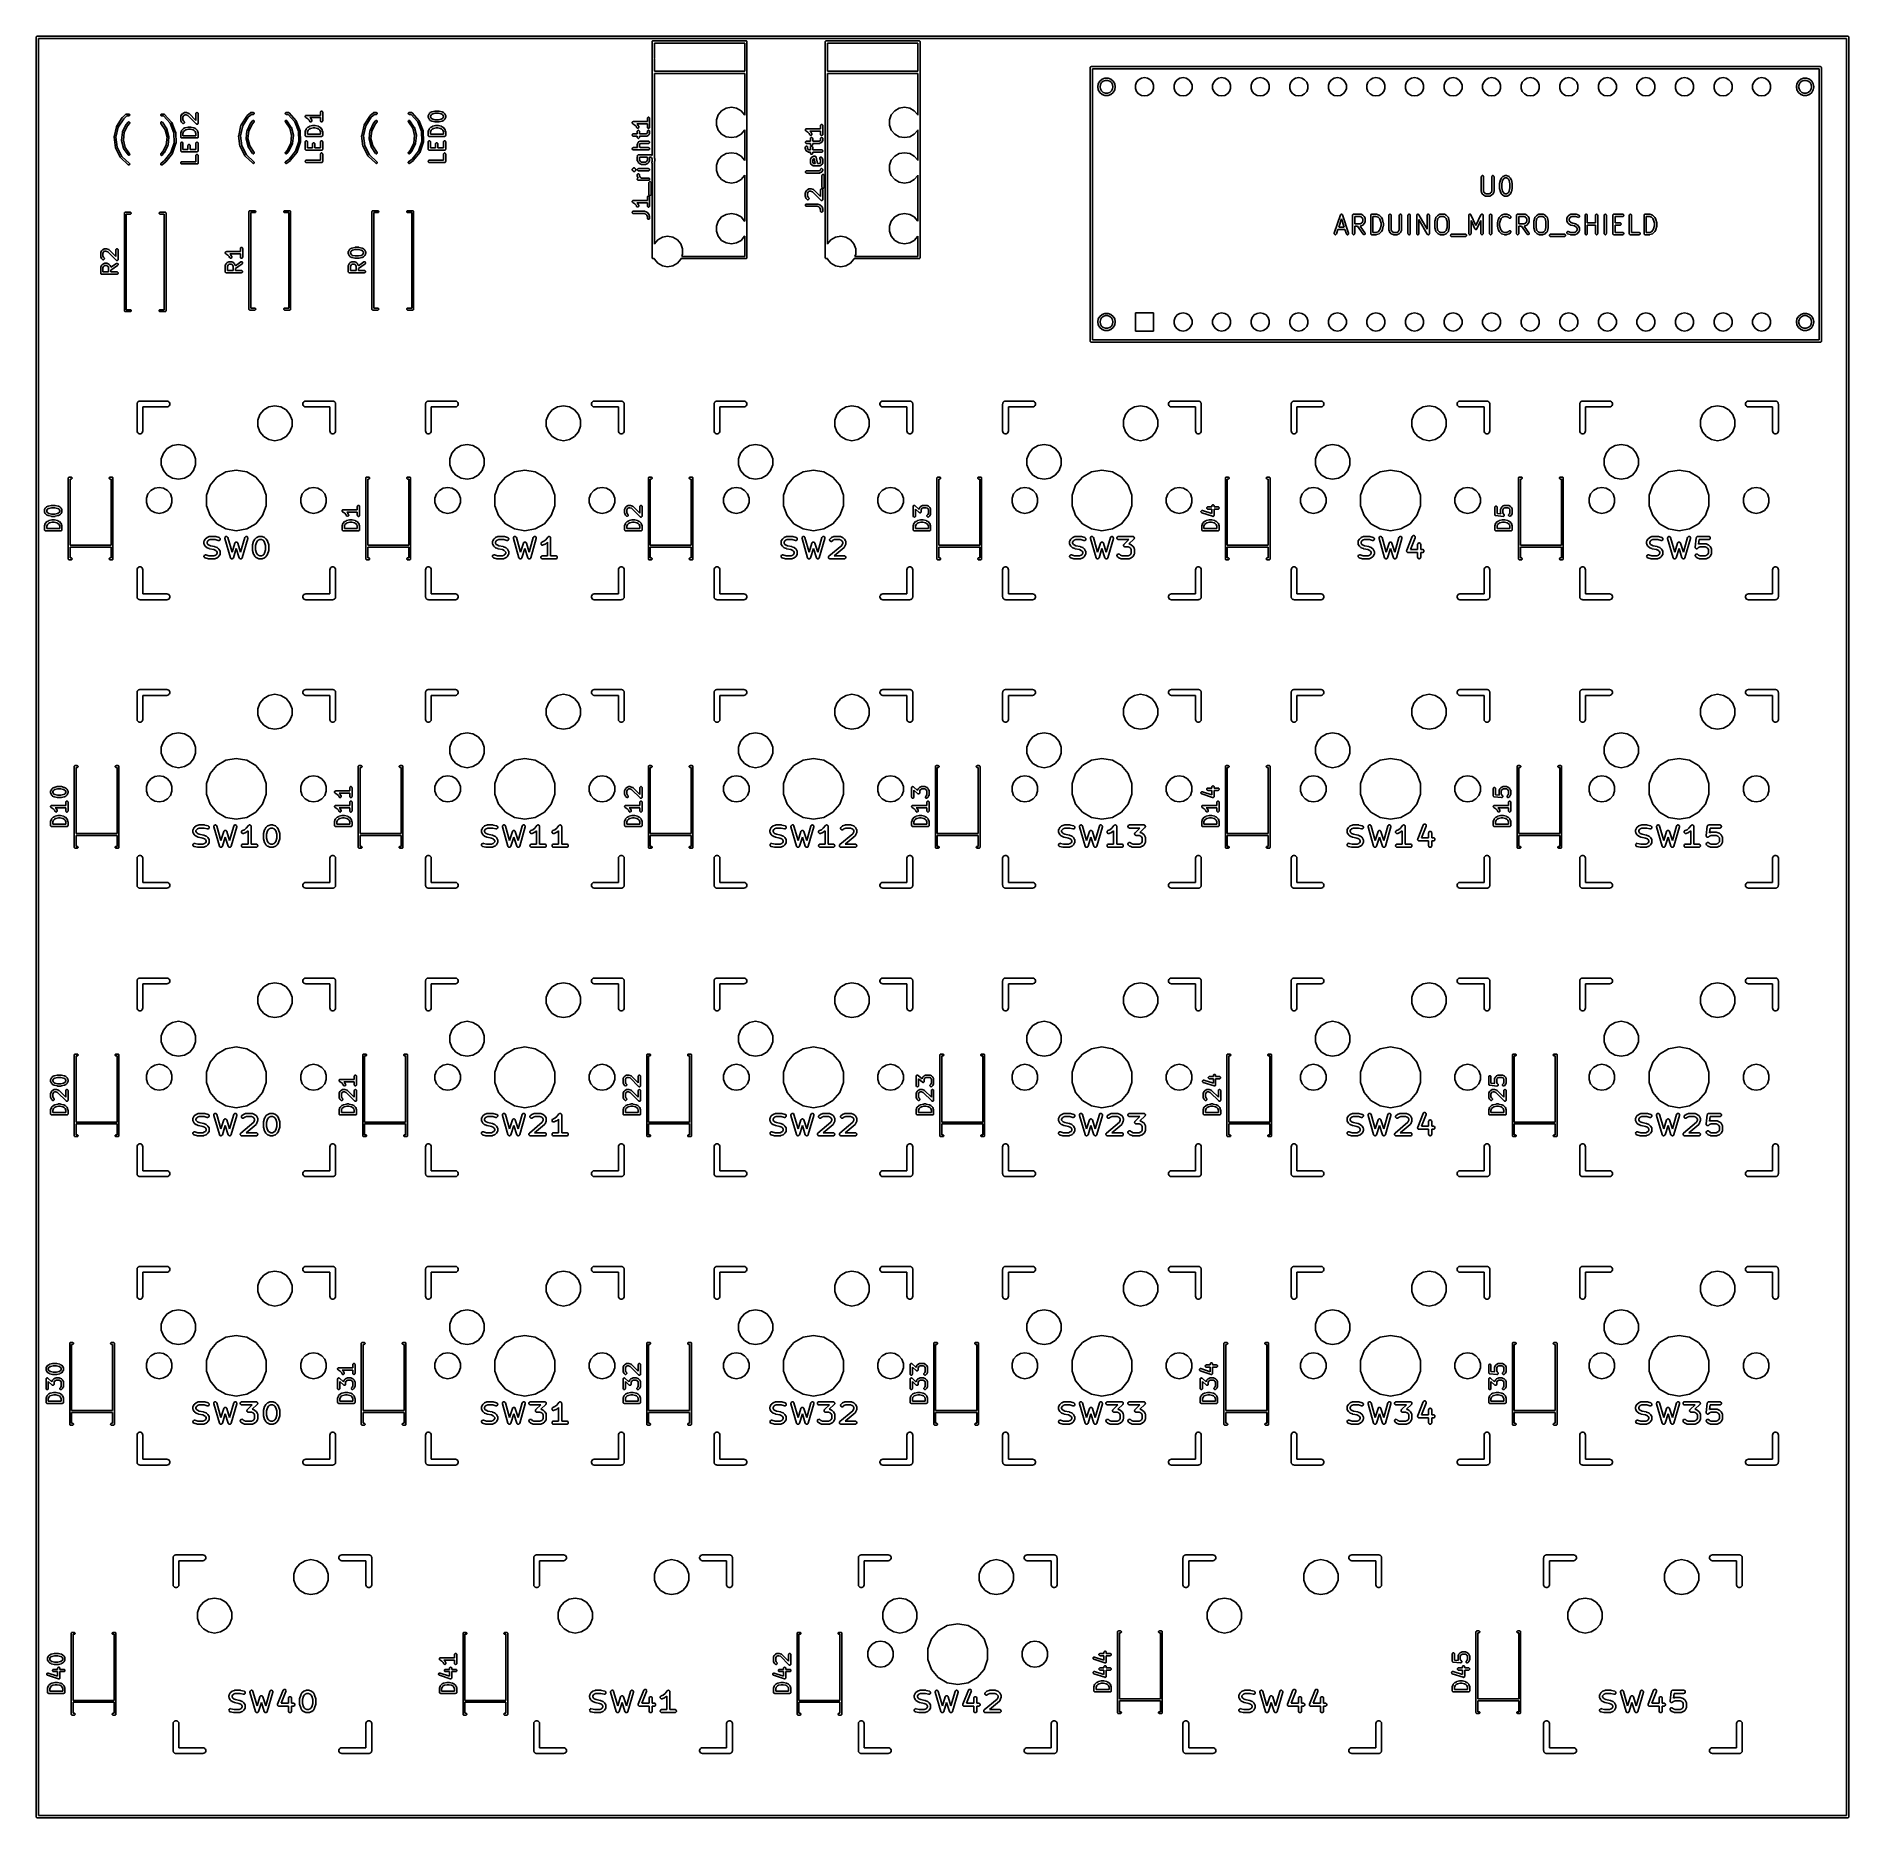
# Model space of a CAD drawing. Header units: millimetres. Extents: x 37 to 156, y -137 to -19.
import ezdxf

# ---------------------------------------------------------------- set-up
doc = ezdxf.new("R2010")
doc.units = ezdxf.units.MM
doc.layers.add('BLACK', color=7, linetype='Continuous')

# ---------------------------------------------------------------- blocks, each defined once
blk = doc.blocks.new('hhskb2-F.SilkS')
at = {"layer": 'BLACK'}
for p, q in [((77.375, -19.8), (77.3761, -19.7935)), ((77.375, -20.85), (77.375, -19.8)), ((77.3761, -19.787), (77.3784, -19.7808)), ((77.3761, -19.7935), (77.3761, -19.787)), ((77.3784, -19.7808), (77.3795, -19.7743)), ((77.3795, -19.7743), (77.3828, -19.7687)), ((77.3828, -19.7687), (77.385, -19.7625)), ((77.385, -19.7625), (77.3893, -19.7575)), ((77.3893, -19.7575), (77.3925, -19.7518)), ((77.3925, -19.7518), (77.3976, -19.7476)), ((77.3976, -19.7476), (77.4018, -19.7425)), ((77.4018, -19.7425), (77.4075, -19.7393)), ((77.4075, -19.7393), (77.4125, -19.735)), ((77.4125, -19.735), (77.4187, -19.7328)), ((77.4187, -19.7328), (77.4243, -19.7295)), ((77.4243, -19.7295), (77.4308, -19.7284)), ((77.4308, -19.7284), (77.437, -19.7261)), ((77.437, -19.7261), (77.4435, -19.7261)), ((77.4435, -19.7261), (77.45, -19.725)), ((77.45, -19.725), (83.55, -19.725)), ((77.525, -19.875), (77.525, -20.85)), ((83.475, -19.875), (77.525, -19.875)), ((83.475, -20.85), (83.475, -19.875)), ((83.55, -19.725), (83.5565, -19.7261)), ((83.5565, -19.7261), (83.563, -19.7261)), ((83.563, -19.7261), (83.5692, -19.7284)), ((83.5692, -19.7284), (83.5757, -19.7295)), ((83.5757, -19.7295), (83.5813, -19.7328)), ((83.5813, -19.7328), (83.5875, -19.735)), ((83.5875, -19.735), (83.5925, -19.7393)), ((83.5925, -19.7393), (83.5982, -19.7425)), ((83.5982, -19.7425), (83.6024, -19.7476)), ((83.6024, -19.7476), (83.6075, -19.7518)), ((83.6075, -19.7518), (83.6107, -19.7575)), ((83.6107, -19.7575), (83.615, -19.7625)), ((83.615, -19.7625), (83.6172, -19.7687)), ((83.6172, -19.7687), (83.6205, -19.7743)), ((83.6205, -19.7743), (83.6216, -19.7808)), ((83.6216, -19.7808), (83.6239, -19.787)), ((83.6239, -19.787), (83.6239, -19.7935)), ((83.6239, -19.7935), (83.625, -19.8)), ((83.625, -19.8), (83.625, -20.85)), ((88.775, -19.8), (88.7761, -19.7935)), ((88.775, -20.85), (88.775, -19.8)), ((88.7761, -19.787), (88.7784, -19.7808)), ((88.7761, -19.7935), (88.7761, -19.787)), ((88.7784, -19.7808), (88.7795, -19.7743)), ((88.7795, -19.7743), (88.7828, -19.7687)), ((88.7828, -19.7687), (88.785, -19.7625)), ((88.785, -19.7625), (88.7893, -19.7575)), ((88.7893, -19.7575), (88.7925, -19.7518)), ((88.7925, -19.7518), (88.7976, -19.7476)), ((88.7976, -19.7476), (88.8018, -19.7425)), ((88.8018, -19.7425), (88.8075, -19.7393)), ((88.8075, -19.7393), (88.8125, -19.735)), ((88.8125, -19.735), (88.8187, -19.7328)), ((88.8187, -19.7328), (88.8243, -19.7295)), ((88.8243, -19.7295), (88.8308, -19.7284)), ((88.8308, -19.7284), (88.837, -19.7261)), ((88.837, -19.7261), (88.8435, -19.7261)), ((88.8435, -19.7261), (88.85, -19.725)), ((88.85, -19.725), (94.95, -19.725)), ((88.925, -19.875), (88.925, -20.85)), ((94.875, -19.875), (88.925, -19.875)), ((94.875, -20.85), (94.875, -19.875)), ((94.95, -19.725), (94.9565, -19.7261)), ((94.9565, -19.7261), (94.963, -19.7261)), ((94.963, -19.7261), (94.9692, -19.7284)), ((94.9692, -19.7284), (94.9757, -19.7295)), ((94.9757, -19.7295), (94.9813, -19.7328)), ((94.9813, -19.7328), (94.9875, -19.735)), ((94.9875, -19.735), (94.9925, -19.7393)), ((94.9925, -19.7393), (94.9982, -19.7425)), ((94.9982, -19.7425), (95.0024, -19.7476)), ((95.0024, -19.7476), (95.0075, -19.7518)), ((95.0075, -19.7518), (95.0107, -19.7575)), ((95.0107, -19.7575), (95.015, -19.7625)), ((95.015, -19.7625), (95.0172, -19.7687)), ((95.0172, -19.7687), (95.0205, -19.7743)), ((95.0205, -19.7743), (95.0216, -19.7808)), ((95.0216, -19.7808), (95.0239, -19.787)), ((95.0239, -19.787), (95.0239, -19.7935)), ((95.0239, -19.7935), (95.025, -19.8)), ((95.025, -19.8), (95.025, -20.85)), ((77.3794, -20.875), (77.375, -20.85)), ((77.375, -20.9), (77.3794, -20.875)), ((77.375, -21.9), (77.375, -20.9)), ((77.525, -20.85), (77.5206, -20.875)), ((77.5206, -20.875), (77.525, -20.9)), ((77.525, -20.9), (77.525, -21.725)), ((83.4794, -20.875), (83.475, -20.85)), ((83.475, -20.9), (83.4794, -20.875)), ((83.475, -21.725), (83.475, -20.9)), ((83.625, -20.85), (83.6206, -20.875)), ((83.6206, -20.875), (83.625, -20.9)), ((83.625, -20.9), (83.625, -21.9)), ((88.7794, -20.875), (88.775, -20.85)), ((88.775, -20.9), (88.7794, -20.875)), ((88.775, -21.9), (88.775, -20.9)), ((88.925, -20.85), (88.9206, -20.875)), ((88.9206, -20.875), (88.925, -20.9)), ((88.925, -20.9), (88.925, -21.725)), ((94.8794, -20.875), (94.875, -20.85)), ((94.875, -20.9), (94.8794, -20.875)), ((94.875, -21.725), (94.875, -20.9)), ((95.025, -20.85), (95.0206, -20.875)), ((95.0206, -20.875), (95.025, -20.9)), ((95.025, -20.9), (95.025, -21.9)), ((106.226, -21.487), (106.228, -21.4808)), ((106.228, -21.4808), (106.23, -21.4743)), ((106.23, -21.4743), (106.233, -21.4687)), ((106.233, -21.4687), (106.235, -21.4625)), ((106.235, -21.4625), (106.239, -21.4575)), ((106.239, -21.4575), (106.243, -21.4518)), ((106.243, -21.4518), (106.248, -21.4476)), ((106.248, -21.4476), (106.252, -21.4425)), ((106.252, -21.4425), (106.257, -21.4393)), ((106.257, -21.4393), (106.262, -21.435)), ((106.262, -21.435), (106.269, -21.4328)), ((106.269, -21.4328), (106.274, -21.4295)), ((106.274, -21.4295), (106.281, -21.4284)), ((106.281, -21.4284), (106.287, -21.4261)), ((106.287, -21.4261), (106.294, -21.4261)), ((106.294, -21.4261), (106.3, -21.425)), ((106.3, -21.425), (154.3, -21.425)), ((154.3, -21.425), (154.306, -21.4261)), ((154.306, -21.4261), (154.313, -21.4261)), ((154.313, -21.4261), (154.319, -21.4284)), ((154.319, -21.4284), (154.326, -21.4295)), ((154.326, -21.4295), (154.331, -21.4328)), ((154.331, -21.4328), (154.338, -21.435)), ((154.338, -21.435), (154.343, -21.4393)), ((154.343, -21.4393), (154.348, -21.4425)), ((154.348, -21.4425), (154.352, -21.4476)), ((154.352, -21.4476), (154.357, -21.4518)), ((154.357, -21.4518), (154.361, -21.4575)), ((154.361, -21.4575), (154.365, -21.4625)), ((154.365, -21.4625), (154.367, -21.4687)), ((154.367, -21.4687), (154.37, -21.4743)), ((154.37, -21.4743), (154.372, -21.4808)), ((154.372, -21.4808), (154.374, -21.487)), ((77.375, -27.2753), (77.375, -21.9)), ((77.525, -21.725), (83.475, -21.725)), ((77.525, -21.875), (77.525, -21.9)), ((83.475, -21.875), (77.525, -21.875)), ((77.525, -21.9), (77.525, -27.4356)), ((83.475, -21.9), (83.475, -21.875)), ((83.475, -24.6137), (83.475, -21.9)), ((83.625, -21.9), (83.625, -34)), ((88.775, -34), (88.775, -21.9)), ((88.925, -21.725), (94.875, -21.725)), ((88.925, -21.875), (88.925, -21.9)), ((94.875, -21.875), (88.925, -21.875)), ((88.925, -21.9), (88.925, -33.1137)), ((94.875, -21.9), (94.875, -21.875)), ((94.875, -24.6137), (94.875, -21.9)), ((95.025, -21.9), (95.025, -34)), ((106.225, -21.5), (106.226, -21.4935)), ((106.225, -39.5), (106.225, -21.5)), ((106.226, -21.4935), (106.226, -21.487)), ((106.375, -21.575), (106.375, -39.425)), ((154.225, -21.575), (106.375, -21.575)), ((106.725, -22.754), (106.76, -22.5573)), ((106.76, -22.5573), (106.86, -22.3844)), ((106.86, -22.3844), (107.012, -22.256)), ((106.901, -22.6086), (106.875, -22.754)), ((106.974, -22.4808), (106.901, -22.6086)), ((107.087, -22.3859), (106.974, -22.4808)), ((107.012, -22.256), (107.2, -22.1877)), ((107.226, -22.3355), (107.087, -22.3859)), ((107.2, -22.1877), (107.4, -22.1877)), ((107.374, -22.3355), (107.226, -22.3355)), ((107.512, -22.3859), (107.374, -22.3355)), ((107.4, -22.1877), (107.587, -22.256)), ((107.626, -22.4808), (107.512, -22.3859)), ((107.587, -22.256), (107.74, -22.3844)), ((107.699, -22.6086), (107.626, -22.4808)), ((107.725, -22.754), (107.699, -22.6086)), ((107.74, -22.3844), (107.84, -22.5573)), ((107.84, -22.5573), (107.875, -22.754)), ((109.207, -22.6494), (109.278, -22.4529)), ((109.207, -22.8586), (109.207, -22.6494)), ((109.278, -22.4529), (109.413, -22.2926)), ((109.413, -22.2926), (109.594, -22.188)), ((109.594, -22.188), (109.8, -22.1517)), ((109.8, -22.1517), (110.006, -22.188)), ((110.006, -22.188), (110.187, -22.2926)), ((110.187, -22.2926), (110.322, -22.4529)), ((110.322, -22.4529), (110.393, -22.6494)), ((110.393, -22.6494), (110.393, -22.8586)), ((111.747, -22.6494), (111.818, -22.4529)), ((111.747, -22.8586), (111.747, -22.6494)), ((111.818, -22.4529), (111.953, -22.2926)), ((111.953, -22.2926), (112.134, -22.188)), ((112.134, -22.188), (112.34, -22.1517)), ((112.34, -22.1517), (112.546, -22.188)), ((112.546, -22.188), (112.727, -22.2926)), ((112.727, -22.2926), (112.862, -22.4529)), ((112.862, -22.4529), (112.933, -22.6494)), ((112.933, -22.6494), (112.933, -22.8586)), ((114.287, -22.6494), (114.358, -22.4529)), ((114.287, -22.8586), (114.287, -22.6494)), ((114.358, -22.4529), (114.493, -22.2926)), ((114.493, -22.2926), (114.674, -22.188)), ((114.674, -22.188), (114.88, -22.1517)), ((114.88, -22.1517), (115.086, -22.188)), ((115.086, -22.188), (115.267, -22.2926)), ((115.267, -22.2926), (115.402, -22.4529)), ((115.402, -22.4529), (115.473, -22.6494)), ((115.473, -22.6494), (115.473, -22.8586)), ((116.827, -22.6494), (116.898, -22.4529)), ((116.827, -22.8586), (116.827, -22.6494)), ((116.898, -22.4529), (117.033, -22.2926)), ((117.033, -22.2926), (117.214, -22.188)), ((117.214, -22.188), (117.42, -22.1517)), ((117.42, -22.1517), (117.626, -22.188)), ((117.626, -22.188), (117.807, -22.2926)), ((117.807, -22.2926), (117.942, -22.4529)), ((117.942, -22.4529), (118.013, -22.6494)), ((118.013, -22.6494), (118.013, -22.8586)), ((119.367, -22.6494), (119.438, -22.4529)), ((119.367, -22.8586), (119.367, -22.6494)), ((119.438, -22.4529), (119.573, -22.2926)), ((119.573, -22.2926), (119.754, -22.188)), ((119.754, -22.188), (119.96, -22.1517)), ((119.96, -22.1517), (120.166, -22.188)), ((120.166, -22.188), (120.347, -22.2926)), ((120.347, -22.2926), (120.482, -22.4529)), ((120.482, -22.4529), (120.553, -22.6494)), ((120.553, -22.6494), (120.553, -22.8586)), ((121.907, -22.6494), (121.978, -22.4529)), ((121.907, -22.8586), (121.907, -22.6494)), ((121.978, -22.4529), (122.113, -22.2926)), ((122.113, -22.2926), (122.294, -22.188)), ((122.294, -22.188), (122.5, -22.1517)), ((122.5, -22.1517), (122.706, -22.188)), ((122.706, -22.188), (122.887, -22.2926)), ((122.887, -22.2926), (123.022, -22.4529)), ((123.022, -22.4529), (123.093, -22.6494)), ((123.093, -22.6494), (123.093, -22.8586)), ((124.447, -22.6494), (124.518, -22.4529)), ((124.447, -22.8586), (124.447, -22.6494)), ((124.518, -22.4529), (124.653, -22.2926)), ((124.653, -22.2926), (124.834, -22.188)), ((124.834, -22.188), (125.04, -22.1517)), ((125.04, -22.1517), (125.246, -22.188)), ((125.246, -22.188), (125.427, -22.2926)), ((125.427, -22.2926), (125.562, -22.4529)), ((125.562, -22.4529), (125.633, -22.6494)), ((125.633, -22.6494), (125.633, -22.8586)), ((126.987, -22.6494), (127.058, -22.4529)), ((126.987, -22.8586), (126.987, -22.6494)), ((127.058, -22.4529), (127.193, -22.2926)), ((127.193, -22.2926), (127.374, -22.188)), ((127.374, -22.188), (127.58, -22.1517)), ((127.58, -22.1517), (127.786, -22.188)), ((127.786, -22.188), (127.967, -22.2926)), ((127.967, -22.2926), (128.102, -22.4529)), ((128.102, -22.4529), (128.173, -22.6494)), ((128.173, -22.6494), (128.173, -22.8586)), ((129.527, -22.6494), (129.598, -22.4529)), ((129.527, -22.8586), (129.527, -22.6494)), ((129.598, -22.4529), (129.733, -22.2926)), ((129.733, -22.2926), (129.914, -22.188)), ((129.914, -22.188), (130.12, -22.1517)), ((130.12, -22.1517), (130.326, -22.188)), ((130.326, -22.188), (130.507, -22.2926)), ((130.507, -22.2926), (130.642, -22.4529)), ((130.642, -22.4529), (130.713, -22.6494)), ((130.713, -22.6494), (130.713, -22.8586)), ((132.067, -22.6494), (132.138, -22.4529)), ((132.067, -22.8586), (132.067, -22.6494)), ((132.138, -22.4529), (132.273, -22.2926)), ((132.273, -22.2926), (132.454, -22.188)), ((132.454, -22.188), (132.66, -22.1517)), ((132.66, -22.1517), (132.866, -22.188)), ((132.866, -22.188), (133.047, -22.2926)), ((133.047, -22.2926), (133.182, -22.4529)), ((133.182, -22.4529), (133.253, -22.6494)), ((133.253, -22.6494), (133.253, -22.8586)), ((134.607, -22.6494), (134.678, -22.4529)), ((134.607, -22.8586), (134.607, -22.6494)), ((134.678, -22.4529), (134.813, -22.2926)), ((134.813, -22.2926), (134.994, -22.188)), ((134.994, -22.188), (135.2, -22.1517)), ((135.2, -22.1517), (135.406, -22.188)), ((135.406, -22.188), (135.587, -22.2926)), ((135.587, -22.2926), (135.722, -22.4529)), ((135.722, -22.4529), (135.793, -22.6494)), ((135.793, -22.6494), (135.793, -22.8586)), ((137.147, -22.6494), (137.218, -22.4529)), ((137.147, -22.8586), (137.147, -22.6494)), ((137.218, -22.4529), (137.353, -22.2926)), ((137.353, -22.2926), (137.534, -22.188)), ((137.534, -22.188), (137.74, -22.1517)), ((137.74, -22.1517), (137.946, -22.188)), ((137.946, -22.188), (138.127, -22.2926)), ((138.127, -22.2926), (138.262, -22.4529)), ((138.262, -22.4529), (138.333, -22.6494)), ((138.333, -22.6494), (138.333, -22.8586)), ((139.687, -22.6494), (139.758, -22.4529)), ((139.687, -22.8586), (139.687, -22.6494)), ((139.758, -22.4529), (139.893, -22.2926)), ((139.893, -22.2926), (140.074, -22.188)), ((140.074, -22.188), (140.28, -22.1517)), ((140.28, -22.1517), (140.486, -22.188)), ((140.486, -22.188), (140.667, -22.2926)), ((140.667, -22.2926), (140.802, -22.4529)), ((140.802, -22.4529), (140.873, -22.6494)), ((140.873, -22.6494), (140.873, -22.8586)), ((142.227, -22.6494), (142.298, -22.4529)), ((142.227, -22.8586), (142.227, -22.6494)), ((142.298, -22.4529), (142.433, -22.2926)), ((142.433, -22.2926), (142.614, -22.188)), ((142.614, -22.188), (142.82, -22.1517)), ((142.82, -22.1517), (143.026, -22.188)), ((143.026, -22.188), (143.207, -22.2926)), ((143.207, -22.2926), (143.342, -22.4529)), ((143.342, -22.4529), (143.413, -22.6494)), ((143.413, -22.6494), (143.413, -22.8586)), ((144.767, -22.6494), (144.838, -22.4529)), ((144.767, -22.8586), (144.767, -22.6494)), ((144.838, -22.4529), (144.973, -22.2926)), ((144.973, -22.2926), (145.154, -22.188)), ((145.154, -22.188), (145.36, -22.1517)), ((145.36, -22.1517), (145.566, -22.188)), ((145.566, -22.188), (145.747, -22.2926)), ((145.747, -22.2926), (145.882, -22.4529)), ((145.882, -22.4529), (145.953, -22.6494)), ((145.953, -22.6494), (145.953, -22.8586)), ((147.307, -22.6494), (147.378, -22.4529)), ((147.307, -22.8586), (147.307, -22.6494)), ((147.378, -22.4529), (147.513, -22.2926)), ((147.513, -22.2926), (147.694, -22.188)), ((147.694, -22.188), (147.9, -22.1517)), ((147.9, -22.1517), (148.106, -22.188)), ((148.106, -22.188), (148.287, -22.2926)), ((148.287, -22.2926), (148.422, -22.4529)), ((148.422, -22.4529), (148.493, -22.6494)), ((148.493, -22.6494), (148.493, -22.8586)), ((149.847, -22.6494), (149.918, -22.4529)), ((149.847, -22.8586), (149.847, -22.6494)), ((149.918, -22.4529), (150.053, -22.2926)), ((150.053, -22.2926), (150.234, -22.188)), ((150.234, -22.188), (150.44, -22.1517)), ((150.44, -22.1517), (150.646, -22.188)), ((150.646, -22.188), (150.827, -22.2926)), ((150.827, -22.2926), (150.962, -22.4529)), ((150.962, -22.4529), (151.033, -22.6494)), ((151.033, -22.6494), (151.033, -22.8586)), ((152.725, -22.754), (152.76, -22.5573)), ((152.76, -22.5573), (152.86, -22.3844)), ((152.86, -22.3844), (153.012, -22.256)), ((152.901, -22.6086), (152.875, -22.754)), ((152.974, -22.4808), (152.901, -22.6086)), ((153.088, -22.3859), (152.974, -22.4808)), ((153.012, -22.256), (153.2, -22.1877)), ((153.226, -22.3355), (153.088, -22.3859)), ((153.2, -22.1877), (153.4, -22.1877)), ((153.374, -22.3355), (153.226, -22.3355)), ((153.512, -22.3859), (153.374, -22.3355)), ((153.4, -22.1877), (153.588, -22.256)), ((153.626, -22.4808), (153.512, -22.3859)), ((153.588, -22.256), (153.74, -22.3844)), ((153.699, -22.6086), (153.626, -22.4808)), ((153.725, -22.754), (153.699, -22.6086)), ((153.74, -22.3844), (153.84, -22.5573)), ((153.84, -22.5573), (153.875, -22.754)), ((154.225, -39.425), (154.225, -21.575)), ((154.374, -21.487), (154.374, -21.4935)), ((154.374, -21.4935), (154.375, -21.5)), ((154.375, -21.5), (154.375, -39.5)), ((106.76, -22.9507), (106.725, -22.754)), ((106.86, -23.1236), (106.76, -22.9507)), ((107.012, -23.252), (106.86, -23.1236)), ((106.875, -22.754), (106.901, -22.8994)), ((106.901, -22.8994), (106.974, -23.0272)), ((106.974, -23.0272), (107.087, -23.1221)), ((107.2, -23.3203), (107.012, -23.252)), ((107.087, -23.1221), (107.226, -23.1725)), ((107.4, -23.3203), (107.2, -23.3203)), ((107.226, -23.1725), (107.374, -23.1725)), ((107.374, -23.1725), (107.512, -23.1221)), ((107.587, -23.252), (107.4, -23.3203)), ((107.512, -23.1221), (107.626, -23.0272)), ((107.74, -23.1236), (107.587, -23.252)), ((107.626, -23.0272), (107.699, -22.8994)), ((107.699, -22.8994), (107.725, -22.754)), ((107.84, -22.9507), (107.74, -23.1236)), ((107.875, -22.754), (107.84, -22.9507)), ((109.278, -23.0551), (109.207, -22.8586)), ((109.413, -23.2154), (109.278, -23.0551)), ((109.594, -23.32), (109.413, -23.2154)), ((109.8, -23.3563), (109.594, -23.32)), ((110.006, -23.32), (109.8, -23.3563)), ((110.187, -23.2154), (110.006, -23.32)), ((110.322, -23.0551), (110.187, -23.2154)), ((110.393, -22.8586), (110.322, -23.0551)), ((111.818, -23.0551), (111.747, -22.8586)), ((111.953, -23.2154), (111.818, -23.0551)), ((112.134, -23.32), (111.953, -23.2154)), ((112.34, -23.3563), (112.134, -23.32)), ((112.546, -23.32), (112.34, -23.3563)), ((112.727, -23.2154), (112.546, -23.32)), ((112.862, -23.0551), (112.727, -23.2154)), ((112.933, -22.8586), (112.862, -23.0551)), ((114.358, -23.0551), (114.287, -22.8586)), ((114.493, -23.2154), (114.358, -23.0551)), ((114.674, -23.32), (114.493, -23.2154)), ((114.88, -23.3563), (114.674, -23.32)), ((115.086, -23.32), (114.88, -23.3563)), ((115.267, -23.2154), (115.086, -23.32)), ((115.402, -23.0551), (115.267, -23.2154)), ((115.473, -22.8586), (115.402, -23.0551)), ((116.898, -23.0551), (116.827, -22.8586)), ((117.033, -23.2154), (116.898, -23.0551)), ((117.214, -23.32), (117.033, -23.2154)), ((117.42, -23.3563), (117.214, -23.32)), ((117.626, -23.32), (117.42, -23.3563)), ((117.807, -23.2154), (117.626, -23.32)), ((117.942, -23.0551), (117.807, -23.2154)), ((118.013, -22.8586), (117.942, -23.0551)), ((119.438, -23.0551), (119.367, -22.8586)), ((119.573, -23.2154), (119.438, -23.0551)), ((119.754, -23.32), (119.573, -23.2154)), ((119.96, -23.3563), (119.754, -23.32)), ((120.166, -23.32), (119.96, -23.3563)), ((120.347, -23.2154), (120.166, -23.32)), ((120.482, -23.0551), (120.347, -23.2154)), ((120.553, -22.8586), (120.482, -23.0551)), ((121.978, -23.0551), (121.907, -22.8586)), ((122.113, -23.2154), (121.978, -23.0551)), ((122.294, -23.32), (122.113, -23.2154)), ((122.5, -23.3563), (122.294, -23.32)), ((122.706, -23.32), (122.5, -23.3563)), ((122.887, -23.2154), (122.706, -23.32)), ((123.022, -23.0551), (122.887, -23.2154)), ((123.093, -22.8586), (123.022, -23.0551)), ((124.518, -23.0551), (124.447, -22.8586)), ((124.653, -23.2154), (124.518, -23.0551)), ((124.834, -23.32), (124.653, -23.2154)), ((125.04, -23.3563), (124.834, -23.32)), ((125.246, -23.32), (125.04, -23.3563)), ((125.427, -23.2154), (125.246, -23.32)), ((125.562, -23.0551), (125.427, -23.2154)), ((125.633, -22.8586), (125.562, -23.0551)), ((127.058, -23.0551), (126.987, -22.8586)), ((127.193, -23.2154), (127.058, -23.0551)), ((127.374, -23.32), (127.193, -23.2154)), ((127.58, -23.3563), (127.374, -23.32)), ((127.786, -23.32), (127.58, -23.3563)), ((127.967, -23.2154), (127.786, -23.32)), ((128.102, -23.0551), (127.967, -23.2154)), ((128.173, -22.8586), (128.102, -23.0551)), ((129.598, -23.0551), (129.527, -22.8586)), ((129.733, -23.2154), (129.598, -23.0551)), ((129.914, -23.32), (129.733, -23.2154)), ((130.12, -23.3563), (129.914, -23.32)), ((130.326, -23.32), (130.12, -23.3563)), ((130.507, -23.2154), (130.326, -23.32)), ((130.642, -23.0551), (130.507, -23.2154)), ((130.713, -22.8586), (130.642, -23.0551)), ((132.138, -23.0551), (132.067, -22.8586)), ((132.273, -23.2154), (132.138, -23.0551)), ((132.454, -23.32), (132.273, -23.2154)), ((132.66, -23.3563), (132.454, -23.32)), ((132.866, -23.32), (132.66, -23.3563)), ((133.047, -23.2154), (132.866, -23.32)), ((133.182, -23.0551), (133.047, -23.2154)), ((133.253, -22.8586), (133.182, -23.0551)), ((134.678, -23.0551), (134.607, -22.8586)), ((134.813, -23.2154), (134.678, -23.0551)), ((134.994, -23.32), (134.813, -23.2154)), ((135.2, -23.3563), (134.994, -23.32)), ((135.406, -23.32), (135.2, -23.3563)), ((135.587, -23.2154), (135.406, -23.32)), ((135.722, -23.0551), (135.587, -23.2154)), ((135.793, -22.8586), (135.722, -23.0551)), ((137.218, -23.0551), (137.147, -22.8586)), ((137.353, -23.2154), (137.218, -23.0551)), ((137.534, -23.32), (137.353, -23.2154)), ((137.74, -23.3563), (137.534, -23.32)), ((137.946, -23.32), (137.74, -23.3563)), ((138.127, -23.2154), (137.946, -23.32)), ((138.262, -23.0551), (138.127, -23.2154)), ((138.333, -22.8586), (138.262, -23.0551)), ((139.758, -23.0551), (139.687, -22.8586)), ((139.893, -23.2154), (139.758, -23.0551)), ((140.074, -23.32), (139.893, -23.2154)), ((140.28, -23.3563), (140.074, -23.32)), ((140.486, -23.32), (140.28, -23.3563)), ((140.667, -23.2154), (140.486, -23.32)), ((140.802, -23.0551), (140.667, -23.2154)), ((140.873, -22.8586), (140.802, -23.0551)), ((142.298, -23.0551), (142.227, -22.8586)), ((142.433, -23.2154), (142.298, -23.0551)), ((142.614, -23.32), (142.433, -23.2154)), ((142.82, -23.3563), (142.614, -23.32)), ((143.026, -23.32), (142.82, -23.3563)), ((143.207, -23.2154), (143.026, -23.32)), ((143.342, -23.0551), (143.207, -23.2154)), ((143.413, -22.8586), (143.342, -23.0551)), ((144.838, -23.0551), (144.767, -22.8586)), ((144.973, -23.2154), (144.838, -23.0551)), ((145.154, -23.32), (144.973, -23.2154)), ((145.36, -23.3563), (145.154, -23.32)), ((145.566, -23.32), (145.36, -23.3563)), ((145.747, -23.2154), (145.566, -23.32)), ((145.882, -23.0551), (145.747, -23.2154)), ((145.953, -22.8586), (145.882, -23.0551)), ((147.378, -23.0551), (147.307, -22.8586)), ((147.513, -23.2154), (147.378, -23.0551)), ((147.694, -23.32), (147.513, -23.2154)), ((147.9, -23.3563), (147.694, -23.32)), ((148.106, -23.32), (147.9, -23.3563)), ((148.287, -23.2154), (148.106, -23.32)), ((148.422, -23.0551), (148.287, -23.2154)), ((148.493, -22.8586), (148.422, -23.0551)), ((149.918, -23.0551), (149.847, -22.8586)), ((150.053, -23.2154), (149.918, -23.0551)), ((150.234, -23.32), (150.053, -23.2154)), ((150.44, -23.3563), (150.234, -23.32)), ((150.646, -23.32), (150.44, -23.3563)), ((150.827, -23.2154), (150.646, -23.32)), ((150.962, -23.0551), (150.827, -23.2154)), ((151.033, -22.8586), (150.962, -23.0551)), ((152.76, -22.9507), (152.725, -22.754)), ((152.86, -23.1236), (152.76, -22.9507)), ((153.012, -23.252), (152.86, -23.1236)), ((152.875, -22.754), (152.901, -22.8994)), ((152.901, -22.8994), (152.974, -23.0272)), ((152.974, -23.0272), (153.088, -23.1221)), ((153.2, -23.3203), (153.012, -23.252)), ((153.088, -23.1221), (153.226, -23.1725)), ((153.4, -23.3203), (153.2, -23.3203)), ((153.226, -23.1725), (153.374, -23.1725)), ((153.374, -23.1725), (153.512, -23.1221)), ((153.588, -23.252), (153.4, -23.3203)), ((153.512, -23.1221), (153.626, -23.0272)), ((153.74, -23.1236), (153.588, -23.252)), ((153.626, -23.0272), (153.699, -22.8994)), ((153.699, -22.8994), (153.725, -22.754)), ((153.84, -22.9507), (153.74, -23.1236)), ((153.875, -22.754), (153.84, -22.9507)), ((42.1154, -25.3657), (42.4899, -24.7849)), ((42.5867, -24.8563), (42.2219, -25.4218)), ((42.4899, -24.7849), (42.4951, -24.7793)), ((42.4951, -24.7793), (42.4996, -24.7733)), ((42.4996, -24.7733), (42.7237, -24.566)), ((42.788, -24.67), (42.5867, -24.8563)), ((42.7237, -24.566), (42.7239, -24.5658)), ((42.7239, -24.5658), (42.7254, -24.564)), ((42.7254, -24.564), (42.7379, -24.5568)), ((42.7379, -24.5568), (42.7413, -24.5547)), ((42.7413, -24.5547), (42.7419, -24.5545)), ((42.7419, -24.5545), (42.7435, -24.5536)), ((42.7435, -24.5536), (42.7545, -24.5517)), ((42.7545, -24.5517), (42.7616, -24.5501)), ((42.7616, -24.5501), (42.7628, -24.5502)), ((42.7628, -24.5502), (42.764, -24.55)), ((42.764, -24.55), (42.92, -24.55)), ((42.92, -24.67), (42.788, -24.67)), ((42.92, -24.55), (42.9405, -24.5536)), ((42.9405, -24.6664), (42.92, -24.67)), ((42.9405, -24.5536), (42.9586, -24.564)), ((42.9586, -24.656), (42.9405, -24.6664)), ((42.9586, -24.564), (42.972, -24.58)), ((42.972, -24.64), (42.9586, -24.656)), ((42.972, -24.58), (42.9791, -24.5996)), ((42.9791, -24.6204), (42.972, -24.64)), ((42.9791, -24.5996), (42.9791, -24.6204)), ((45.0209, -24.5996), (45.028, -24.58)), ((45.0209, -24.6204), (45.0209, -24.5996)), ((45.028, -24.64), (45.0209, -24.6204)), ((45.028, -24.58), (45.0414, -24.564)), ((45.0414, -24.656), (45.028, -24.64)), ((45.0414, -24.564), (45.0595, -24.5536)), ((45.0595, -24.6664), (45.0414, -24.656)), ((45.0595, -24.5536), (45.08, -24.55)), ((45.08, -24.67), (45.0595, -24.6664)), ((45.08, -24.55), (45.236, -24.55)), ((45.2086, -24.67), (45.08, -24.67)), ((45.6427, -25.1586), (45.2086, -24.67)), ((45.236, -24.55), (45.2403, -24.5508)), ((45.2403, -24.5508), (45.2443, -24.5506)), ((45.2443, -24.5506), (45.2495, -24.5524)), ((45.2495, -24.5524), (45.2565, -24.5536)), ((45.2565, -24.5536), (45.261, -24.5562)), ((45.261, -24.5562), (45.264, -24.5572)), ((45.264, -24.5572), (45.2675, -24.56)), ((45.2675, -24.56), (45.2746, -24.564)), ((45.2746, -24.564), (45.2784, -24.5686)), ((45.2784, -24.5686), (45.2804, -24.5701)), ((45.2804, -24.5701), (45.7394, -25.0868)), ((46.3374, -24.7176), (46.3381, -24.7134)), ((46.3374, -24.9557), (46.3374, -24.7176)), ((46.3381, -24.96), (46.3374, -24.9557)), ((46.3379, -24.709), (46.3404, -24.7006)), ((46.3381, -24.7134), (46.3379, -24.709)), ((46.3379, -24.9643), (46.3381, -24.96)), ((46.3404, -24.9727), (46.3379, -24.9643)), ((46.3404, -24.7006), (46.3419, -24.692)), ((46.3419, -24.9814), (46.3404, -24.9727)), ((46.3419, -24.692), (46.3441, -24.6882)), ((46.3441, -24.9851), (46.3419, -24.9814)), ((46.3441, -24.6882), (46.3453, -24.6841)), ((46.3453, -24.9893), (46.3441, -24.9851)), ((46.3453, -24.6841), (46.3929, -24.5888)), ((46.3929, -25.0845), (46.3453, -24.9893)), ((46.3929, -24.5888), (46.4001, -24.5792)), ((46.4001, -24.5792), (46.407, -24.5693)), ((46.407, -24.5693), (46.4546, -24.5217)), ((46.4546, -24.5217), (46.4644, -24.5148)), ((46.4644, -24.5148), (46.4741, -24.5077)), ((46.4741, -24.5077), (46.5693, -24.4601)), ((46.5216, -24.6668), (46.4874, -24.7353)), ((46.4874, -24.7353), (46.4874, -24.938)), ((46.4874, -24.938), (46.5216, -25.0065)), ((46.552, -24.6364), (46.5216, -24.6668)), ((46.5216, -25.0065), (46.5607, -25.0455)), ((46.6206, -24.6021), (46.552, -24.6364)), ((46.5607, -25.0455), (46.5756, -25.0669)), ((46.5693, -24.4601), (46.5735, -24.4588)), ((46.5735, -24.4588), (46.5772, -24.4567)), ((46.5772, -24.4567), (46.5859, -24.4551)), ((46.5859, -24.4551), (46.5943, -24.4526)), ((46.5943, -24.4526), (46.5986, -24.4529)), ((46.5986, -24.4529), (46.6029, -24.4521)), ((46.6029, -24.4521), (46.6981, -24.4521)), ((46.6859, -24.6021), (46.6206, -24.6021)), ((46.8004, -24.6403), (46.6859, -24.6021)), ((46.6981, -24.4521), (46.7099, -24.4542)), ((46.7099, -24.4542), (46.7218, -24.456)), ((46.7218, -24.456), (46.8647, -24.5036)), ((47.3593, -25.1992), (46.8004, -24.6403)), ((46.8647, -24.5036), (46.8685, -24.5057)), ((46.8685, -24.5057), (46.8726, -24.5068)), ((46.8726, -24.5068), (46.8798, -24.5118)), ((46.8798, -24.5118), (46.8876, -24.516)), ((46.8876, -24.516), (46.8904, -24.5192)), ((46.8904, -24.5192), (46.894, -24.5217)), ((46.894, -24.5217), (47.3374, -24.9651)), ((47.3374, -24.5271), (47.3419, -24.5015)), ((47.3374, -24.9651), (47.3374, -24.5271)), ((47.3419, -24.5015), (47.3549, -24.4789)), ((47.3549, -24.4789), (47.3749, -24.4622)), ((47.3749, -24.4622), (47.3994, -24.4533)), ((47.3994, -24.4533), (47.4254, -24.4533)), ((47.4254, -24.4533), (47.4499, -24.4622)), ((47.4499, -24.4622), (47.4698, -24.4789)), ((47.4698, -24.4789), (47.4829, -24.5015)), ((47.4829, -24.5015), (47.4874, -24.5271)), ((47.4874, -24.5271), (47.4874, -25.1462)), ((50.3154, -25.2657), (50.6899, -24.6849)), ((50.7867, -24.7563), (50.4219, -25.3218)), ((50.6899, -24.6849), (50.6951, -24.6793)), ((50.6951, -24.6793), (50.6996, -24.6733)), ((50.6996, -24.6733), (50.9237, -24.466)), ((50.988, -24.57), (50.7867, -24.7563)), ((50.9237, -24.466), (50.9239, -24.4658)), ((50.9239, -24.4658), (50.9254, -24.464)), ((50.9254, -24.464), (50.9379, -24.4568)), ((50.9379, -24.4568), (50.9413, -24.4547)), ((50.9412, -25.1488), (51.074, -24.9905)), ((50.9413, -24.4547), (50.9419, -24.4545)), ((50.9419, -24.4545), (50.9435, -24.4536)), ((50.9435, -24.4536), (50.9545, -24.4517)), ((50.9545, -24.4517), (50.9616, -24.4501)), ((50.9616, -24.4501), (50.9628, -24.4502)), ((50.9628, -24.4502), (50.964, -24.45)), ((50.964, -24.45), (51.12, -24.45)), ((51.12, -24.57), (50.988, -24.57)), ((51.074, -24.9905), (51.09, -24.9771)), ((51.09, -24.9771), (51.1096, -24.97)), ((51.1096, -24.97), (51.1304, -24.9699)), ((51.12, -24.45), (51.1405, -24.4536)), ((51.1405, -24.5664), (51.12, -24.57)), ((51.1304, -24.9699), (51.15, -24.9771)), ((51.1405, -24.4536), (51.1586, -24.464)), ((51.1586, -24.556), (51.1405, -24.5664)), ((51.15, -24.9771), (51.166, -24.9905)), ((51.1586, -24.464), (51.172, -24.48)), ((51.172, -24.54), (51.1586, -24.556)), ((51.166, -24.9905), (51.1764, -25.0085)), ((51.1764, -25.0496), (51.166, -25.0676)), ((51.172, -24.48), (51.1791, -24.4996)), ((51.1791, -24.5204), (51.172, -24.54)), ((51.1764, -25.0085), (51.18, -25.029)), ((51.18, -25.029), (51.1764, -25.0496)), ((51.1791, -24.4996), (51.1791, -24.5204)), ((53.2203, -25.0227), (53.2261, -25.0027)), ((53.2218, -25.0435), (53.2203, -25.0227)), ((53.2209, -24.4996), (53.228, -24.48)), ((53.2209, -24.5204), (53.2209, -24.4996)), ((53.228, -24.54), (53.2209, -24.5204)), ((53.2302, -25.0625), (53.2218, -25.0435)), ((53.2261, -25.0027), (53.2384, -24.9858)), ((53.228, -24.48), (53.2414, -24.464)), ((53.2414, -24.556), (53.228, -24.54)), ((53.5152, -25.4859), (53.2302, -25.0625)), ((53.2384, -24.9858), (53.2556, -24.9742)), ((53.2414, -24.464), (53.2595, -24.4536)), ((53.2595, -24.5664), (53.2414, -24.556)), ((53.2556, -24.9742), (53.2759, -24.9692)), ((53.2595, -24.4536), (53.28, -24.45)), ((53.28, -24.57), (53.2595, -24.5664)), ((53.2759, -24.9692), (53.2966, -24.9714)), ((53.28, -24.45), (53.436, -24.45)), ((53.4086, -24.57), (53.28, -24.57)), ((53.2966, -24.9714), (53.3153, -24.9805)), ((53.3153, -24.9805), (53.3298, -24.9955)), ((53.3298, -24.9955), (53.6207, -25.4277)), ((53.8427, -25.0586), (53.4086, -24.57)), ((53.436, -24.45), (53.4403, -24.4508)), ((53.4403, -24.4508), (53.4443, -24.4506)), ((53.4443, -24.4506), (53.4495, -24.4524)), ((53.4495, -24.4524), (53.4565, -24.4536)), ((53.4565, -24.4536), (53.461, -24.4562)), ((53.461, -24.4562), (53.464, -24.4572)), ((53.464, -24.4572), (53.4675, -24.46)), ((53.4675, -24.46), (53.4746, -24.464)), ((53.4746, -24.464), (53.4784, -24.4686)), ((53.4784, -24.4686), (53.4804, -24.4701)), ((53.4804, -24.4701), (53.9394, -24.9868)), ((54.0895, -25.6814), (53.8427, -25.0586)), ((53.9394, -24.9868), (53.9394, -24.9868)), ((53.9394, -24.9868), (53.9503, -25.0045)), ((53.9503, -25.0045), (54.205, -25.647)), ((54.5375, -24.708), (54.5385, -24.704)), ((54.5385, -24.7169), (54.5375, -24.708)), ((54.5385, -24.6998), (54.5416, -24.6914)), ((54.5385, -24.704), (54.5385, -24.6998)), ((54.5385, -24.7259), (54.5385, -24.7169)), ((54.5399, -24.7298), (54.5385, -24.7259)), ((54.5404, -24.7339), (54.5399, -24.7298)), ((54.5444, -24.7419), (54.5404, -24.7339)), ((54.5416, -24.6914), (54.5437, -24.6827)), ((54.5437, -24.6827), (54.546, -24.6793)), ((54.5474, -24.7504), (54.5444, -24.7419)), ((54.546, -24.6793), (54.5474, -24.6754)), ((54.5474, -24.6754), (54.5532, -24.6685)), ((54.5501, -24.7535), (54.5474, -24.7504)), ((54.5519, -24.7573), (54.5501, -24.7535)), ((54.5584, -24.7635), (54.5519, -24.7573)), ((54.5532, -24.6685), (54.5581, -24.661)), ((54.5581, -24.661), (54.5615, -24.6586)), ((54.5642, -24.7703), (54.5584, -24.7635)), ((54.5615, -24.6586), (54.5642, -24.6554)), ((54.5642, -24.6554), (54.5719, -24.6509)), ((54.5678, -24.7724), (54.5642, -24.7703)), ((54.5708, -24.7753), (54.5678, -24.7724)), ((54.7075, -24.8664), (54.5708, -24.7753)), ((54.5719, -24.6509), (54.5791, -24.6456)), ((54.5791, -24.6456), (54.5831, -24.6445)), ((54.5831, -24.6445), (54.5867, -24.6424)), ((54.5867, -24.6424), (54.5955, -24.6408)), ((54.5955, -24.6408), (54.6041, -24.6383)), ((54.6041, -24.6383), (54.6083, -24.6386)), ((54.6083, -24.6386), (54.6124, -24.6379)), ((54.6124, -24.6379), (55.5374, -24.6379)), ((54.7888, -24.9478), (54.7075, -24.8664)), ((54.831, -25.0321), (54.7888, -24.9478)), ((54.8465, -25.053), (54.831, -25.0321)), ((55.5374, -24.7879), (54.8411, -24.7879)), ((54.8411, -24.7879), (54.9035, -24.8503)), ((54.8683, -25.0674), (54.8465, -25.053)), ((54.9035, -24.8503), (54.9104, -24.8601)), ((54.9104, -24.8601), (54.9176, -24.8698)), ((54.9176, -24.8698), (54.9652, -24.965)), ((54.9428, -25.0588), (54.9195, -25.0705)), ((54.9607, -25.0399), (54.9428, -25.0588)), ((54.971, -25.016), (54.9607, -25.0399)), ((54.9652, -24.965), (54.9726, -24.99)), ((54.9726, -24.99), (54.971, -25.016)), ((55.5374, -24.4271), (55.5419, -24.4015)), ((55.5374, -24.6379), (55.5374, -24.4271)), ((55.5374, -24.9986), (55.5374, -24.7879)), ((55.5419, -25.0242), (55.5374, -24.9986)), ((55.5419, -24.4015), (55.5549, -24.3789)), ((55.5549, -25.0468), (55.5419, -25.0242)), ((55.5549, -24.3789), (55.5749, -24.3622)), ((55.5749, -25.0635), (55.5549, -25.0468)), ((55.5749, -24.3622), (55.5994, -24.3533)), ((55.5994, -25.0724), (55.5749, -25.0635)), ((55.5994, -24.3533), (55.6254, -24.3533)), ((55.6254, -24.3533), (55.6499, -24.3622)), ((55.6499, -25.0635), (55.6254, -25.0724)), ((55.6499, -24.3622), (55.6698, -24.3789)), ((55.6698, -25.0468), (55.6499, -25.0635)), ((55.6698, -24.3789), (55.6829, -24.4015)), ((55.6829, -25.0242), (55.6698, -25.0468)), ((55.6829, -24.4015), (55.6874, -24.4271)), ((55.6874, -24.9986), (55.6829, -25.0242)), ((55.6874, -24.4271), (55.6874, -24.9986)), ((58.4154, -25.2657), (58.7899, -24.6849)), ((58.8867, -24.7563), (58.5219, -25.3218)), ((58.7899, -24.6849), (58.7951, -24.6793)), ((58.7951, -24.6793), (58.7996, -24.6733)), ((58.7996, -24.6733), (59.0237, -24.466)), ((59.088, -24.57), (58.8867, -24.7563)), ((59.0237, -24.466), (59.0239, -24.4658)), ((59.0239, -24.4658), (59.0254, -24.464)), ((59.0254, -24.464), (59.0379, -24.4568)), ((59.0379, -24.4568), (59.0413, -24.4547)), ((59.0412, -25.1488), (59.174, -24.9905)), ((59.0413, -24.4547), (59.0419, -24.4545)), ((59.0419, -24.4545), (59.0435, -24.4536)), ((59.0435, -24.4536), (59.0545, -24.4517)), ((59.0545, -24.4517), (59.0616, -24.4501)), ((59.0616, -24.4501), (59.0628, -24.4502)), ((59.0628, -24.4502), (59.064, -24.45)), ((59.064, -24.45), (59.22, -24.45)), ((59.22, -24.57), (59.088, -24.57)), ((59.174, -24.9905), (59.19, -24.9771)), ((59.19, -24.9771), (59.2096, -24.97)), ((59.2096, -24.97), (59.2304, -24.9699)), ((59.22, -24.45), (59.2405, -24.4536)), ((59.2405, -24.5664), (59.22, -24.57)), ((59.2304, -24.9699), (59.25, -24.9771)), ((59.2405, -24.4536), (59.2586, -24.464)), ((59.2586, -24.556), (59.2405, -24.5664)), ((59.25, -24.9771), (59.266, -24.9905)), ((59.2586, -24.464), (59.272, -24.48)), ((59.272, -24.54), (59.2586, -24.556)), ((59.266, -24.9905), (59.2764, -25.0085)), ((59.2764, -25.0496), (59.266, -25.0676)), ((59.272, -24.48), (59.2791, -24.4996)), ((59.2791, -24.5204), (59.272, -24.54)), ((59.2764, -25.0085), (59.28, -25.029)), ((59.28, -25.029), (59.2764, -25.0496)), ((59.2791, -24.4996), (59.2791, -24.5204)), ((61.3203, -25.0227), (61.3261, -25.0027)), ((61.3218, -25.0435), (61.3203, -25.0227)), ((61.3209, -24.4996), (61.328, -24.48)), ((61.3209, -24.5204), (61.3209, -24.4996)), ((61.328, -24.54), (61.3209, -24.5204)), ((61.3302, -25.0625), (61.3218, -25.0435)), ((61.3261, -25.0027), (61.3384, -24.9858)), ((61.328, -24.48), (61.3414, -24.464)), ((61.3414, -24.556), (61.328, -24.54)), ((61.6152, -25.4859), (61.3302, -25.0625)), ((61.3384, -24.9858), (61.3556, -24.9742)), ((61.3414, -24.464), (61.3595, -24.4536)), ((61.3595, -24.5664), (61.3414, -24.556)), ((61.3556, -24.9742), (61.3759, -24.9692)), ((61.3595, -24.4536), (61.38, -24.45)), ((61.38, -24.57), (61.3595, -24.5664)), ((61.3759, -24.9692), (61.3966, -24.9714)), ((61.38, -24.45), (61.536, -24.45)), ((61.5086, -24.57), (61.38, -24.57)), ((61.3966, -24.9714), (61.4153, -24.9805)), ((61.4153, -24.9805), (61.4298, -24.9955)), ((61.4298, -24.9955), (61.7207, -25.4277)), ((61.9427, -25.0586), (61.5086, -24.57)), ((61.536, -24.45), (61.5403, -24.4508)), ((61.5403, -24.4508), (61.5443, -24.4506)), ((61.5443, -24.4506), (61.5495, -24.4524)), ((61.5495, -24.4524), (61.5565, -24.4536)), ((61.5565, -24.4536), (61.561, -24.4562)), ((61.561, -24.4562), (61.564, -24.4572)), ((61.564, -24.4572), (61.5675, -24.46)), ((61.5675, -24.46), (61.5746, -24.464)), ((61.5746, -24.464), (61.5784, -24.4686)), ((61.5784, -24.4686), (61.5804, -24.4701)), ((61.5804, -24.4701), (62.0394, -24.9868)), ((62.1895, -25.6814), (61.9427, -25.0586)), ((62.0394, -24.9868), (62.0394, -24.9868)), ((62.0394, -24.9868), (62.0503, -25.0045)), ((62.0503, -25.0045), (62.305, -25.647)), ((62.6374, -24.6652), (62.6381, -24.661)), ((62.6374, -24.7605), (62.6374, -24.6652)), ((62.6381, -24.7647), (62.6374, -24.7605)), ((62.6379, -24.6567), (62.6404, -24.6482)), ((62.6381, -24.661), (62.6379, -24.6567)), ((62.6379, -24.7691), (62.6381, -24.7647)), ((62.6404, -24.7775), (62.6379, -24.7691)), ((62.6404, -24.6482), (62.6419, -24.6396)), ((62.6419, -24.7861), (62.6404, -24.7775)), ((62.6419, -24.6396), (62.6441, -24.6358)), ((62.6441, -24.7899), (62.6419, -24.7861)), ((62.6441, -24.6358), (62.6453, -24.6317)), ((62.6453, -24.794), (62.6441, -24.7899)), ((62.6453, -24.6317), (62.6929, -24.5365)), ((62.6929, -24.8893), (62.6453, -24.794)), ((62.6929, -24.5365), (62.7001, -24.5268)), ((62.7001, -24.8989), (62.6929, -24.8893)), ((62.7001, -24.5268), (62.707, -24.517)), ((62.707, -24.9087), (62.7001, -24.8989)), ((62.707, -24.517), (62.7546, -24.4693)), ((62.7546, -24.9564), (62.707, -24.9087)), ((62.7546, -24.4693), (62.7644, -24.4625)), ((62.7644, -24.9633), (62.7546, -24.9564)), ((62.7644, -24.4625), (62.7741, -24.4553)), ((62.7741, -24.9704), (62.7644, -24.9633)), ((62.7741, -24.4553), (62.8693, -24.4077)), ((62.8693, -25.018), (62.7741, -24.9704)), ((62.8216, -24.6144), (62.7874, -24.6829)), ((62.7874, -24.6829), (62.7874, -24.7428)), ((62.7874, -24.7428), (62.8216, -24.8113)), ((62.852, -24.584), (62.8216, -24.6144)), ((62.8216, -24.8113), (62.852, -24.8417)), ((62.929, -24.5455), (62.852, -24.584)), ((62.852, -24.8417), (62.929, -24.8802)), ((62.8693, -24.4077), (62.8772, -24.4053)), ((62.8772, -25.0204), (62.8693, -25.018)), ((62.8772, -24.4053), (62.8847, -24.402)), ((62.8847, -25.0237), (62.8772, -25.0204)), ((62.8847, -24.402), (63.0751, -24.3544)), ((63.0751, -25.0713), (62.8847, -25.0237)), ((63.1026, -24.5021), (62.929, -24.5455)), ((62.929, -24.8802), (63.1026, -24.9236)), ((63.0751, -24.3544), (63.0843, -24.3537)), ((63.0843, -24.3537), (63.0933, -24.3521)), ((63.0933, -24.3521), (63.3314, -24.3521)), ((63.3222, -24.5021), (63.1026, -24.5021)), ((63.1026, -24.9236), (63.3222, -24.9236)), ((63.4957, -24.5455), (63.3222, -24.5021)), ((63.3222, -24.9236), (63.4957, -24.8802)), ((63.3314, -24.3521), (63.3405, -24.3537)), ((63.3405, -24.3537), (63.3496, -24.3544)), ((63.3496, -24.3544), (63.5401, -24.402)), ((63.5401, -25.0237), (63.3496, -25.0713)), ((63.5727, -24.584), (63.4957, -24.5455)), ((63.4957, -24.8802), (63.5727, -24.8417)), ((63.5401, -24.402), (63.5476, -24.4053)), ((63.5476, -25.0204), (63.5401, -25.0237)), ((63.5476, -24.4053), (63.5554, -24.4077)), ((63.5554, -25.018), (63.5476, -25.0204)), ((63.5554, -24.4077), (63.6507, -24.4553)), ((63.6507, -24.9704), (63.5554, -25.018)), ((63.6031, -24.6144), (63.5727, -24.584)), ((63.5727, -24.8417), (63.6031, -24.8113)), ((63.6374, -24.6829), (63.6031, -24.6144)), ((63.6031, -24.8113), (63.6374, -24.7428)), ((63.6374, -24.7428), (63.6374, -24.6829)), ((63.6507, -24.4553), (63.6603, -24.4625)), ((63.6603, -24.9633), (63.6507, -24.9704)), ((63.6603, -24.4625), (63.6702, -24.4693)), ((63.6702, -24.9564), (63.6603, -24.9633)), ((63.6702, -24.4693), (63.7178, -24.517)), ((63.7178, -24.9087), (63.6702, -24.9564)), ((63.7178, -24.517), (63.7247, -24.5268)), ((63.7247, -24.8989), (63.7178, -24.9087)), ((63.7247, -24.5268), (63.7318, -24.5365)), ((63.7318, -24.8893), (63.7247, -24.8989)), ((63.7318, -24.5365), (63.7795, -24.6317)), ((63.7795, -24.794), (63.7318, -24.8893)), ((63.7795, -24.6317), (63.7807, -24.6358)), ((63.7807, -24.7899), (63.7795, -24.794)), ((63.7807, -24.6358), (63.7829, -24.6396)), ((63.7829, -24.7861), (63.7807, -24.7899)), ((63.7829, -24.6396), (63.7844, -24.6482)), ((63.7844, -24.7775), (63.7829, -24.7861)), ((63.7844, -24.6482), (63.7869, -24.6567)), ((63.7869, -24.7691), (63.7844, -24.7775)), ((63.7869, -24.6567), (63.7866, -24.661)), ((63.7866, -24.661), (63.7874, -24.6652)), ((63.7874, -24.7605), (63.7866, -24.7647)), ((63.7866, -24.7647), (63.7869, -24.7691)), ((63.7874, -24.6652), (63.7874, -24.7605)), ((76.0942, -25.0664), (76.1019, -25.0619)), ((76.1019, -25.0619), (76.1091, -25.0566)), ((76.1091, -25.0566), (76.1131, -25.0554)), ((76.1131, -25.0554), (76.1167, -25.0533)), ((76.1167, -25.0533), (76.1255, -25.0518)), ((76.1255, -25.0518), (76.1341, -25.0493)), ((76.1341, -25.0493), (76.1383, -25.0495)), ((76.1383, -25.0495), (76.1424, -25.0488)), ((76.1424, -25.0488), (77.0674, -25.0488)), ((77.0674, -24.8381), (77.0719, -24.8124)), ((77.0674, -25.0488), (77.0674, -24.8381)), ((77.0719, -24.8124), (77.0849, -24.7899)), ((77.0849, -24.7899), (77.1049, -24.7731)), ((77.1049, -24.7731), (77.1294, -24.7642)), ((77.1294, -24.7642), (77.1554, -24.7642)), ((77.1554, -24.7642), (77.1799, -24.7731)), ((77.1799, -24.7731), (77.1998, -24.7899)), ((77.1998, -24.7899), (77.2129, -24.8124)), ((77.2129, -24.8124), (77.2174, -24.8381)), ((77.2174, -24.8381), (77.2174, -25.4095)), ((81.6114, -24.9257), (81.7307, -24.5981)), ((81.6114, -25.2743), (81.6114, -24.9257)), ((81.7307, -24.5981), (81.9548, -24.331)), ((81.9548, -24.331), (82.2567, -24.1567)), ((82.2567, -24.1567), (82.6, -24.0962)), ((82.6, -24.0962), (82.9433, -24.1567)), ((82.9433, -24.1567), (83.2452, -24.331)), ((83.2452, -24.331), (83.4693, -24.5981)), ((83.4693, -24.5981), (83.475, -24.6137)), ((93.0114, -24.9257), (93.1307, -24.5981)), ((93.0114, -25.2743), (93.0114, -24.9257)), ((93.1307, -24.5981), (93.3548, -24.331)), ((93.3548, -24.331), (93.6567, -24.1567)), ((93.6567, -24.1567), (94, -24.0962)), ((94, -24.0962), (94.3433, -24.1567)), ((94.3433, -24.1567), (94.6452, -24.331)), ((94.6452, -24.331), (94.8693, -24.5981)), ((94.8693, -24.5981), (94.875, -24.6137)), ((41.9529, -26.0796), (41.9539, -26.0588)), ((42.0393, -26.7653), (41.9529, -26.0796)), ((41.9539, -26.0587), (42.1073, -25.3849)), ((41.9539, -26.0588), (41.9539, -26.0587)), ((42.2219, -25.4218), (42.0733, -26.0751)), ((42.0733, -26.0751), (42.157, -26.7398)), ((42.1073, -25.3849), (42.1153, -25.3657)), ((42.1153, -25.3657), (42.1154, -25.3657)), ((42.4439, -26.2671), (42.4988, -25.7491)), ((42.4988, -25.7491), (42.5045, -25.7291)), ((42.4988, -25.7491), (42.4988, -25.7491)), ((42.5045, -25.7291), (42.7333, -25.261)), ((42.617, -25.7722), (42.5644, -26.2692)), ((42.8379, -25.3203), (42.617, -25.7722)), ((42.7333, -25.261), (42.7376, -25.2551)), ((42.7376, -25.2551), (42.7412, -25.2488)), ((42.7412, -25.2488), (42.874, -25.0905)), ((42.966, -25.1676), (42.8379, -25.3203)), ((42.874, -25.0905), (42.89, -25.0771)), ((42.89, -25.0771), (42.9096, -25.07)), ((42.9096, -25.07), (42.9304, -25.0699)), ((42.9304, -25.0699), (42.95, -25.0771)), ((42.95, -25.0771), (42.966, -25.0905)), ((42.966, -25.0905), (42.9764, -25.1085)), ((42.9764, -25.1496), (42.966, -25.1676)), ((42.9764, -25.1085), (42.98, -25.129)), ((42.98, -25.129), (42.9764, -25.1496)), ((45.0203, -25.1227), (45.0261, -25.1027)), ((45.0218, -25.1435), (45.0203, -25.1227)), ((45.0302, -25.1625), (45.0218, -25.1435)), ((45.0261, -25.1027), (45.0384, -25.0858)), ((45.3152, -25.5859), (45.0302, -25.1625)), ((45.0384, -25.0858), (45.0556, -25.0742)), ((45.0556, -25.0742), (45.0759, -25.0692)), ((45.0759, -25.0692), (45.0966, -25.0714)), ((45.0966, -25.0714), (45.1153, -25.0805)), ((45.1153, -25.0805), (45.1298, -25.0955)), ((45.1298, -25.0955), (45.4207, -25.5277)), ((45.4357, -26.071), (45.3152, -25.5859)), ((45.383, -26.568), (45.4357, -26.071)), ((45.4207, -25.5277), (45.4207, -25.5277)), ((45.4207, -25.5277), (45.4248, -25.537)), ((45.4248, -25.537), (45.4283, -25.5449)), ((45.4283, -25.5449), (45.4291, -25.5467)), ((45.4291, -25.5467), (45.5547, -26.0523)), ((45.5561, -26.0731), (45.5012, -26.5912)), ((45.5547, -26.0523), (45.5561, -26.0731)), ((45.5561, -26.0731), (45.5561, -26.0731)), ((45.8895, -25.7814), (45.6427, -25.1586)), ((45.7394, -25.0868), (45.7394, -25.0868)), ((45.7394, -25.0868), (45.7503, -25.1045)), ((45.7503, -25.1045), (46.005, -25.747)), ((45.9085, -26.4511), (45.8895, -25.7814)), ((46.005, -25.747), (46.005, -25.747)), ((46.005, -25.747), (46.0054, -25.7491)), ((46.0054, -25.7491), (46.0092, -25.7674)), ((46.0092, -25.7674), (46.0092, -25.7675)), ((46.0092, -25.7675), (46.0287, -26.4583)), ((46.3374, -25.8129), (46.3395, -25.801)), ((46.3374, -26.051), (46.3374, -25.8129)), ((46.3385, -26.0574), (46.3374, -26.051)), ((46.3385, -26.064), (46.3385, -26.0574)), ((46.3408, -26.0701), (46.3385, -26.064)), ((46.3395, -25.801), (46.3412, -25.7891)), ((46.3419, -26.0766), (46.3408, -26.0701)), ((46.3412, -25.7891), (46.3888, -25.6463)), ((46.3452, -26.0823), (46.3419, -26.0766)), ((46.3474, -26.0885), (46.3452, -26.0823)), ((46.3516, -26.0935), (46.3474, -26.0885)), ((46.3549, -26.0992), (46.3516, -26.0935)), ((46.36, -26.1034), (46.3549, -26.0992)), ((46.3642, -26.1084), (46.36, -26.1034)), ((46.3699, -26.1117), (46.3642, -26.1084)), ((46.3749, -26.1159), (46.3699, -26.1117)), ((46.381, -26.1181), (46.3749, -26.1159)), ((46.3867, -26.1214), (46.381, -26.1181)), ((46.3932, -26.1226), (46.3867, -26.1214)), ((46.3888, -25.6463), (46.3909, -25.6425)), ((46.3909, -25.6425), (46.392, -25.6383)), ((46.392, -25.6383), (46.3971, -25.6311)), ((46.4001, -25.0942), (46.3929, -25.0845)), ((46.3994, -26.1248), (46.3932, -26.1226)), ((46.3971, -25.6311), (46.4013, -25.6234)), ((46.4059, -26.1248), (46.3994, -26.1248)), ((46.407, -25.104), (46.4001, -25.0942)), ((46.4013, -25.6234), (46.4045, -25.6205)), ((46.4045, -25.6205), (46.407, -25.617)), ((46.4124, -26.126), (46.4059, -26.1248)), ((46.4546, -25.1516), (46.407, -25.104)), ((46.407, -25.617), (46.5022, -25.5217)), ((47.4124, -26.126), (46.4124, -26.126)), ((46.4759, -25.1665), (46.4546, -25.1516)), ((46.5011, -25.1733), (46.4759, -25.1665)), ((46.5256, -25.7105), (46.4874, -25.825)), ((46.4874, -25.825), (46.4874, -25.976)), ((46.4874, -25.976), (47.3374, -25.976)), ((46.527, -25.171), (46.5011, -25.1733)), ((46.5022, -25.5217), (46.512, -25.5148)), ((46.512, -25.5148), (46.5217, -25.5077)), ((46.5217, -25.5077), (46.6169, -25.4601)), ((46.5997, -25.6364), (46.5256, -25.7105)), ((46.5506, -25.16), (46.527, -25.171)), ((46.5691, -25.1416), (46.5506, -25.16)), ((46.5801, -25.118), (46.5691, -25.1416)), ((46.5756, -25.0669), (46.5823, -25.092)), ((46.5823, -25.092), (46.5801, -25.118)), ((46.6767, -25.5979), (46.5997, -25.6364)), ((46.6169, -25.4601), (46.6248, -25.4577)), ((46.6248, -25.4577), (46.6323, -25.4544)), ((46.6323, -25.4544), (46.8228, -25.4068)), ((46.8502, -25.5545), (46.6767, -25.5979)), ((46.8228, -25.4068), (46.8319, -25.4061)), ((46.8319, -25.4061), (46.841, -25.4045)), ((46.841, -25.4045), (46.9838, -25.4045)), ((46.9746, -25.5545), (46.8502, -25.5545)), ((47.1481, -25.5979), (46.9746, -25.5545)), ((46.9838, -25.4045), (46.9928, -25.4061)), ((46.9928, -25.4061), (47.002, -25.4068)), ((47.002, -25.4068), (47.1925, -25.4544)), ((47.2251, -25.6364), (47.1481, -25.5979)), ((47.1925, -25.4544), (47.2, -25.4577)), ((47.2, -25.4577), (47.2078, -25.4601)), ((47.2078, -25.4601), (47.3031, -25.5077)), ((47.2992, -25.7105), (47.2251, -25.6364)), ((47.3374, -25.825), (47.2992, -25.7105)), ((47.3031, -25.5077), (47.3127, -25.5148)), ((47.3127, -25.5148), (47.3226, -25.5217)), ((47.3226, -25.5217), (47.4178, -25.617)), ((47.3374, -25.976), (47.3374, -25.825)), ((47.3674, -25.2048), (47.3593, -25.1992)), ((47.3749, -25.2111), (47.3674, -25.2048)), ((47.378, -25.2123), (47.3749, -25.2111)), ((47.3807, -25.2142), (47.378, -25.2123)), ((47.3902, -25.2167), (47.3807, -25.2142)), ((47.3994, -25.2201), (47.3902, -25.2167)), ((47.4027, -25.2201), (47.3994, -25.2201)), ((47.4058, -25.2209), (47.4027, -25.2201)), ((47.4156, -25.2201), (47.4058, -25.2209)), ((47.4188, -26.1248), (47.4124, -26.126)), ((47.4254, -25.2201), (47.4156, -25.2201)), ((47.4178, -25.617), (47.4203, -25.6205)), ((47.4254, -26.1248), (47.4188, -26.1248)), ((47.4203, -25.6205), (47.4235, -25.6234)), ((47.4235, -25.6234), (47.4277, -25.6311)), ((47.4285, -25.2189), (47.4254, -25.2201)), ((47.4316, -26.1226), (47.4254, -26.1248)), ((47.4277, -25.6311), (47.4327, -25.6383)), ((47.4318, -25.2186), (47.4285, -25.2189)), ((47.438, -26.1214), (47.4316, -26.1226)), ((47.4407, -25.2145), (47.4318, -25.2186)), ((47.4327, -25.6383), (47.4339, -25.6425)), ((47.4339, -25.6425), (47.4359, -25.6463)), ((47.4359, -25.6463), (47.4835, -25.7891)), ((47.4437, -26.1181), (47.438, -26.1214)), ((47.4499, -25.2111), (47.4407, -25.2145)), ((47.4499, -26.1159), (47.4437, -26.1181)), ((47.4524, -25.209), (47.4499, -25.2111)), ((47.4549, -26.1117), (47.4499, -26.1159)), ((47.4554, -25.2076), (47.4524, -25.209)), ((47.4606, -26.1084), (47.4549, -26.1117)), ((47.4623, -25.2007), (47.4554, -25.2076)), ((47.4648, -26.1034), (47.4606, -26.1084)), ((47.4698, -25.1944), (47.4623, -25.2007)), ((47.4698, -26.0992), (47.4648, -26.1034)), ((47.4715, -25.1915), (47.4698, -25.1944)), ((47.4731, -26.0935), (47.4698, -26.0992)), ((47.4738, -25.1892), (47.4715, -25.1915)), ((47.4773, -26.0885), (47.4731, -26.0935)), ((47.478, -25.1803), (47.4738, -25.1892)), ((47.4796, -26.0823), (47.4773, -26.0885)), ((47.4829, -25.1718), (47.478, -25.1803)), ((47.4829, -26.0766), (47.4796, -26.0823)), ((47.4834, -25.1686), (47.4829, -25.1718)), ((47.484, -26.0701), (47.4829, -26.0766)), ((47.4848, -25.1656), (47.4834, -25.1686)), ((47.4835, -25.7891), (47.4853, -25.801)), ((47.4862, -26.064), (47.484, -26.0701)), ((47.4857, -25.1558), (47.4848, -25.1656)), ((47.4853, -25.801), (47.4874, -25.8129)), ((47.4874, -25.1462), (47.4857, -25.1558)), ((47.4874, -26.051), (47.4862, -26.0574)), ((47.4862, -26.0574), (47.4862, -26.064)), ((47.4874, -25.8129), (47.4874, -26.051)), ((50.1529, -25.9796), (50.1539, -25.9588)), ((50.2393, -26.6653), (50.1529, -25.9796)), ((50.1539, -25.9587), (50.3073, -25.2849)), ((50.1539, -25.9588), (50.1539, -25.9587)), ((50.4219, -25.3218), (50.2733, -25.9751)), ((50.2733, -25.9751), (50.357, -26.6398)), ((50.3073, -25.2849), (50.3153, -25.2657)), ((50.3153, -25.2657), (50.3154, -25.2657)), ((50.6439, -26.1671), (50.6988, -25.6491)), ((50.6442, -26.1714), (50.6439, -26.1671)), ((50.6439, -26.1671), (50.6439, -26.1671)), ((50.6453, -26.1879), (50.6442, -26.1714)), ((50.771, -26.6935), (50.6453, -26.1879)), ((50.6453, -26.1879), (50.6453, -26.1879)), ((50.6988, -25.6491), (50.7045, -25.6291)), ((50.6988, -25.6491), (50.6988, -25.6491)), ((50.7045, -25.6291), (50.9333, -25.161)), ((50.817, -25.6722), (50.7644, -26.1692)), ((50.7644, -26.1692), (50.8849, -26.6543)), ((51.0379, -25.2203), (50.817, -25.6722)), ((50.9333, -25.161), (50.9376, -25.1551)), ((50.9376, -25.1551), (50.9412, -25.1488)), ((51.166, -25.0676), (51.0379, -25.2203)), ((53.6357, -25.971), (53.5152, -25.4859)), ((53.5829, -26.468), (53.6357, -25.971)), ((53.6207, -25.4277), (53.6207, -25.4277)), ((53.6207, -25.4277), (53.624, -25.4352)), ((53.624, -25.4352), (53.6283, -25.4449)), ((53.6283, -25.4449), (53.6291, -25.4467)), ((53.6291, -25.4467), (53.7547, -25.9523)), ((53.7561, -25.9731), (53.7012, -26.4912)), ((53.7547, -25.9523), (53.7561, -25.9731)), ((53.7561, -25.9731), (53.7561, -25.9731)), ((54.1085, -26.3511), (54.0895, -25.6814)), ((54.205, -25.647), (54.2092, -25.6674)), ((54.2092, -25.6674), (54.2092, -25.6675)), ((54.2092, -25.6675), (54.2287, -26.3583)), ((54.5374, -25.7129), (54.5395, -25.701)), ((54.5374, -25.951), (54.5374, -25.7129)), ((54.5385, -25.9574), (54.5374, -25.951)), ((54.5385, -25.964), (54.5385, -25.9574)), ((54.5408, -25.9701), (54.5385, -25.964)), ((54.5395, -25.701), (54.5412, -25.6891)), ((54.5419, -25.9766), (54.5408, -25.9701)), ((54.5412, -25.6891), (54.5888, -25.5463)), ((54.5452, -25.9823), (54.5419, -25.9766)), ((54.5474, -25.9885), (54.5452, -25.9823)), ((54.5516, -25.9935), (54.5474, -25.9885)), ((54.5549, -25.9992), (54.5516, -25.9935)), ((54.56, -26.0034), (54.5549, -25.9992)), ((54.5642, -26.0084), (54.56, -26.0034)), ((54.5699, -26.0117), (54.5642, -26.0084)), ((54.5749, -26.0159), (54.5699, -26.0117)), ((54.581, -26.0181), (54.5749, -26.0159)), ((54.5867, -26.0214), (54.581, -26.0181)), ((54.5932, -26.0226), (54.5867, -26.0214)), ((54.5888, -25.5463), (54.5909, -25.5425)), ((54.5909, -25.5425), (54.592, -25.5383)), ((54.592, -25.5383), (54.5971, -25.5311)), ((54.5994, -26.0248), (54.5932, -26.0226)), ((54.5971, -25.5311), (54.6013, -25.5234)), ((54.6059, -26.0248), (54.5994, -26.0248)), ((54.6013, -25.5234), (54.6045, -25.5205)), ((54.6045, -25.5205), (54.607, -25.517)), ((54.6124, -26.026), (54.6059, -26.0248)), ((54.607, -25.517), (54.7022, -25.4217)), ((55.6124, -26.026), (54.6124, -26.026)), ((54.7256, -25.6105), (54.6874, -25.725)), ((54.6874, -25.725), (54.6874, -25.876)), ((54.6874, -25.876), (55.5374, -25.876)), ((54.7022, -25.4217), (54.712, -25.4148)), ((54.712, -25.4148), (54.7217, -25.4077)), ((54.7217, -25.4077), (54.8169, -25.3601)), ((54.7997, -25.5364), (54.7256, -25.6105)), ((54.8767, -25.4979), (54.7997, -25.5364)), ((54.8169, -25.3601), (54.8248, -25.3577)), ((54.8248, -25.3577), (54.8323, -25.3544)), ((54.8323, -25.3544), (55.0228, -25.3068)), ((54.8936, -25.0734), (54.8683, -25.0674)), ((55.0502, -25.4545), (54.8767, -25.4979)), ((54.9195, -25.0705), (54.8936, -25.0734)), ((55.0228, -25.3068), (55.0319, -25.3061)), ((55.0319, -25.3061), (55.041, -25.3045)), ((55.041, -25.3045), (55.1838, -25.3045)), ((55.1746, -25.4545), (55.0502, -25.4545)), ((55.3481, -25.4979), (55.1746, -25.4545)), ((55.1838, -25.3045), (55.1928, -25.3061)), ((55.1928, -25.3061), (55.202, -25.3068)), ((55.202, -25.3068), (55.3925, -25.3544)), ((55.4251, -25.5364), (55.3481, -25.4979)), ((55.3925, -25.3544), (55.4, -25.3577)), ((55.4, -25.3577), (55.4078, -25.3601)), ((55.4078, -25.3601), (55.5031, -25.4077)), ((55.4992, -25.6105), (55.4251, -25.5364)), ((55.5374, -25.725), (55.4992, -25.6105)), ((55.5031, -25.4077), (55.5127, -25.4148)), ((55.5127, -25.4148), (55.5226, -25.4217)), ((55.5226, -25.4217), (55.6178, -25.517)), ((55.5374, -25.876), (55.5374, -25.725)), ((55.6254, -25.0724), (55.5994, -25.0724)), ((55.6188, -26.0248), (55.6124, -26.026)), ((55.6178, -25.517), (55.6203, -25.5205)), ((55.6254, -26.0248), (55.6188, -26.0248)), ((55.6203, -25.5205), (55.6235, -25.5234)), ((55.6235, -25.5234), (55.6277, -25.5311)), ((55.6316, -26.0226), (55.6254, -26.0248)), ((55.6277, -25.5311), (55.6327, -25.5383)), ((55.638, -26.0214), (55.6316, -26.0226)), ((55.6327, -25.5383), (55.6339, -25.5425)), ((55.6339, -25.5425), (55.6359, -25.5463)), ((55.6359, -25.5463), (55.6835, -25.6891)), ((55.6437, -26.0181), (55.638, -26.0214)), ((55.6499, -26.0159), (55.6437, -26.0181)), ((55.6549, -26.0117), (55.6499, -26.0159)), ((55.6606, -26.0084), (55.6549, -26.0117)), ((55.6648, -26.0034), (55.6606, -26.0084)), ((55.6698, -25.9992), (55.6648, -26.0034)), ((55.6731, -25.9935), (55.6698, -25.9992)), ((55.6773, -25.9885), (55.6731, -25.9935)), ((55.6796, -25.9823), (55.6773, -25.9885)), ((55.6829, -25.9766), (55.6796, -25.9823)), ((55.684, -25.9701), (55.6829, -25.9766)), ((55.6835, -25.6891), (55.6853, -25.701)), ((55.6862, -25.964), (55.684, -25.9701)), ((55.6853, -25.701), (55.6874, -25.7129)), ((55.6874, -25.951), (55.6862, -25.9574)), ((55.6862, -25.9574), (55.6862, -25.964)), ((55.6874, -25.7129), (55.6874, -25.951)), ((58.2529, -25.9796), (58.2539, -25.9588)), ((58.3393, -26.6653), (58.2529, -25.9796)), ((58.2539, -25.9587), (58.4073, -25.2849)), ((58.2539, -25.9588), (58.2539, -25.9587)), ((58.5219, -25.3218), (58.3733, -25.9751)), ((58.3733, -25.9751), (58.457, -26.6398)), ((58.4073, -25.2849), (58.4153, -25.2657)), ((58.4153, -25.2657), (58.4154, -25.2657)), ((58.7439, -26.1671), (58.7988, -25.6491)), ((58.7442, -26.1714), (58.7439, -26.1671)), ((58.7439, -26.1671), (58.7439, -26.1671)), ((58.7453, -26.1879), (58.7442, -26.1714)), ((58.871, -26.6935), (58.7453, -26.1879)), ((58.7453, -26.1879), (58.7453, -26.1879)), ((58.7988, -25.6491), (58.8045, -25.6291)), ((58.7988, -25.6491), (58.7988, -25.6491)), ((58.8045, -25.6291), (59.0333, -25.161)), ((58.917, -25.6722), (58.8644, -26.1692)), ((58.8644, -26.1692), (58.9849, -26.6543)), ((59.1379, -25.2203), (58.917, -25.6722)), ((59.0333, -25.161), (59.0376, -25.1551)), ((59.0376, -25.1551), (59.0412, -25.1488)), ((59.266, -25.0676), (59.1379, -25.2203)), ((61.7357, -25.971), (61.6152, -25.4859)), ((61.6829, -26.468), (61.7357, -25.971)), ((61.7207, -25.4277), (61.7207, -25.4277)), ((61.7207, -25.4277), (61.724, -25.4352)), ((61.724, -25.4352), (61.7283, -25.4449)), ((61.7283, -25.4449), (61.7291, -25.4467)), ((61.7291, -25.4467), (61.8547, -25.9523)), ((61.8561, -25.9731), (61.8012, -26.4912)), ((61.8547, -25.9523), (61.8561, -25.9731)), ((61.8561, -25.9731), (61.8561, -25.9731)), ((62.2085, -26.3511), (62.1895, -25.6814)), ((62.305, -25.647), (62.3092, -25.6674)), ((62.3092, -25.6674), (62.3092, -25.6675)), ((62.3092, -25.6675), (62.3287, -26.3583)), ((62.6374, -25.7129), (62.6395, -25.701)), ((62.6374, -25.951), (62.6374, -25.7129)), ((62.6385, -25.9574), (62.6374, -25.951)), ((62.6385, -25.964), (62.6385, -25.9574)), ((62.6408, -25.9701), (62.6385, -25.964)), ((62.6395, -25.701), (62.6412, -25.6891)), ((62.6419, -25.9766), (62.6408, -25.9701)), ((62.6412, -25.6891), (62.6888, -25.5463)), ((62.6452, -25.9823), (62.6419, -25.9766)), ((62.6474, -25.9885), (62.6452, -25.9823)), ((62.6516, -25.9935), (62.6474, -25.9885)), ((62.6549, -25.9992), (62.6516, -25.9935)), ((62.66, -26.0034), (62.6549, -25.9992)), ((62.6642, -26.0084), (62.66, -26.0034)), ((62.6699, -26.0117), (62.6642, -26.0084)), ((62.6749, -26.0159), (62.6699, -26.0117)), ((62.681, -26.0181), (62.6749, -26.0159)), ((62.6867, -26.0214), (62.681, -26.0181)), ((62.6932, -26.0226), (62.6867, -26.0214)), ((62.6888, -25.5463), (62.6909, -25.5425)), ((62.6909, -25.5425), (62.692, -25.5383)), ((62.692, -25.5383), (62.6971, -25.5311)), ((62.6994, -26.0248), (62.6932, -26.0226)), ((62.6971, -25.5311), (62.7013, -25.5234)), ((62.7059, -26.0248), (62.6994, -26.0248)), ((62.7013, -25.5234), (62.7045, -25.5205)), ((62.7045, -25.5205), (62.707, -25.517)), ((62.7124, -26.026), (62.7059, -26.0248)), ((62.707, -25.517), (62.8022, -25.4217)), ((63.7124, -26.026), (62.7124, -26.026)), ((62.8256, -25.6105), (62.7874, -25.725)), ((62.7874, -25.725), (62.7874, -25.876)), ((62.7874, -25.876), (63.6374, -25.876)), ((62.8022, -25.4217), (62.812, -25.4148)), ((62.812, -25.4148), (62.8217, -25.4077)), ((62.8217, -25.4077), (62.9169, -25.3601)), ((62.8997, -25.5364), (62.8256, -25.6105)), ((62.9767, -25.4979), (62.8997, -25.5364)), ((62.9169, -25.3601), (62.9248, -25.3577)), ((62.9248, -25.3577), (62.9323, -25.3544)), ((62.9323, -25.3544), (63.1228, -25.3068)), ((63.1502, -25.4545), (62.9767, -25.4979)), ((63.0843, -25.072), (63.0751, -25.0713)), ((63.0933, -25.0736), (63.0843, -25.072)), ((63.3314, -25.0736), (63.0933, -25.0736)), ((63.1228, -25.3068), (63.1319, -25.3061)), ((63.1319, -25.3061), (63.141, -25.3045)), ((63.141, -25.3045), (63.2838, -25.3045)), ((63.2746, -25.4545), (63.1502, -25.4545)), ((63.4481, -25.4979), (63.2746, -25.4545)), ((63.2838, -25.3045), (63.2928, -25.3061)), ((63.2928, -25.3061), (63.302, -25.3068)), ((63.302, -25.3068), (63.4925, -25.3544)), ((63.3405, -25.072), (63.3314, -25.0736)), ((63.3496, -25.0713), (63.3405, -25.072)), ((63.5251, -25.5364), (63.4481, -25.4979)), ((63.4925, -25.3544), (63.5, -25.3577)), ((63.5, -25.3577), (63.5078, -25.3601)), ((63.5078, -25.3601), (63.6031, -25.4077)), ((63.5992, -25.6105), (63.5251, -25.5364)), ((63.6374, -25.725), (63.5992, -25.6105)), ((63.6031, -25.4077), (63.6127, -25.4148)), ((63.6127, -25.4148), (63.6226, -25.4217)), ((63.6226, -25.4217), (63.7178, -25.517)), ((63.6374, -25.876), (63.6374, -25.725)), ((63.7188, -26.0248), (63.7124, -26.026)), ((63.7178, -25.517), (63.7203, -25.5205)), ((63.7254, -26.0248), (63.7188, -26.0248)), ((63.7203, -25.5205), (63.7235, -25.5234)), ((63.7235, -25.5234), (63.7277, -25.5311)), ((63.7316, -26.0226), (63.7254, -26.0248)), ((63.7277, -25.5311), (63.7327, -25.5383)), ((63.738, -26.0214), (63.7316, -26.0226)), ((63.7327, -25.5383), (63.7339, -25.5425)), ((63.7339, -25.5425), (63.7359, -25.5463)), ((63.7359, -25.5463), (63.7835, -25.6891)), ((63.7437, -26.0181), (63.738, -26.0214)), ((63.7499, -26.0159), (63.7437, -26.0181)), ((63.7549, -26.0117), (63.7499, -26.0159)), ((63.7606, -26.0084), (63.7549, -26.0117)), ((63.7648, -26.0034), (63.7606, -26.0084)), ((63.7698, -25.9992), (63.7648, -26.0034)), ((63.7731, -25.9935), (63.7698, -25.9992)), ((63.7773, -25.9885), (63.7731, -25.9935)), ((63.7796, -25.9823), (63.7773, -25.9885)), ((63.7829, -25.9766), (63.7796, -25.9823)), ((63.784, -25.9701), (63.7829, -25.9766)), ((63.7835, -25.6891), (63.7853, -25.701)), ((63.7862, -25.964), (63.784, -25.9701)), ((63.7853, -25.701), (63.7874, -25.7129)), ((63.7874, -25.951), (63.7862, -25.9574)), ((63.7862, -25.9574), (63.7862, -25.964)), ((63.7874, -25.7129), (63.7874, -25.951)), ((76.0675, -25.119), (76.0685, -25.1149)), ((76.0685, -25.1279), (76.0675, -25.119)), ((76.0685, -25.1108), (76.0716, -25.1024)), ((76.0685, -25.1149), (76.0685, -25.1108)), ((76.0685, -25.1368), (76.0685, -25.1279)), ((76.0699, -25.1407), (76.0685, -25.1368)), ((76.0685, -25.9203), (76.0774, -25.8958)), ((76.0685, -25.9464), (76.0685, -25.9203)), ((76.0774, -25.9708), (76.0685, -25.9464)), ((76.0704, -25.1449), (76.0699, -25.1407)), ((76.0744, -25.1529), (76.0704, -25.1449)), ((76.0716, -25.1024), (76.0737, -25.0937)), ((76.0737, -25.0937), (76.076, -25.0902)), ((76.0774, -25.1613), (76.0744, -25.1529)), ((76.076, -25.0902), (76.0774, -25.0863)), ((76.0774, -25.0863), (76.0832, -25.0795)), ((76.0801, -25.1645), (76.0774, -25.1613)), ((76.0774, -25.8958), (76.0942, -25.8759)), ((76.0942, -25.9908), (76.0774, -25.9708)), ((76.0819, -25.1682), (76.0801, -25.1645)), ((76.0884, -25.1744), (76.0819, -25.1682)), ((76.0832, -25.0795), (76.0881, -25.072)), ((76.0881, -25.072), (76.0915, -25.0695)), ((76.0942, -25.1813), (76.0884, -25.1744)), ((76.0915, -25.0695), (76.0942, -25.0664)), ((76.0978, -25.1833), (76.0942, -25.1813)), ((76.0942, -25.8759), (76.1167, -25.8629)), ((76.1167, -26.0038), (76.0942, -25.9908)), ((76.1008, -25.1862), (76.0978, -25.1833)), ((76.2375, -25.2773), (76.1008, -25.1862)), ((76.1167, -25.8629), (76.1424, -25.8583)), ((76.1424, -26.0083), (76.1167, -26.0038)), ((76.1424, -25.8583), (76.4007, -25.8583)), ((76.4007, -26.0083), (76.1424, -26.0083)), ((76.3188, -25.3587), (76.2375, -25.2773)), ((76.361, -25.4431), (76.3188, -25.3587)), ((76.3765, -25.464), (76.361, -25.4431)), ((77.0674, -25.1988), (76.3711, -25.1988)), ((76.3711, -25.1988), (76.4335, -25.2613)), ((76.3983, -25.4783), (76.3765, -25.464)), ((76.4236, -25.4844), (76.3983, -25.4783)), ((76.4007, -25.6952), (76.4052, -25.6696)), ((76.4007, -25.8583), (76.4007, -25.6952)), ((76.4007, -26.0762), (76.4007, -26.0083)), ((76.4052, -26.1018), (76.4007, -26.0762)), ((76.4052, -25.6696), (76.4183, -25.647)), ((76.4183, -26.1244), (76.4052, -26.1018)), ((76.4183, -25.647), (76.4382, -25.6303)), ((76.4382, -26.1411), (76.4183, -26.1244)), ((76.4495, -25.4814), (76.4236, -25.4844)), ((76.4335, -25.2613), (76.4404, -25.2711)), ((76.4382, -25.6303), (76.4627, -25.6214)), ((76.4627, -26.1501), (76.4382, -26.1411)), ((76.4404, -25.2711), (76.4476, -25.2807)), ((76.4476, -25.2807), (76.4952, -25.376)), ((76.4728, -25.4698), (76.4495, -25.4814)), ((76.4627, -25.6214), (76.4887, -25.6214)), ((76.4887, -26.1501), (76.4627, -26.1501)), ((76.4907, -25.4508), (76.4728, -25.4698)), ((76.4887, -25.6214), (76.5132, -25.6303)), ((76.5132, -26.1411), (76.4887, -26.1501)), ((76.501, -25.4269), (76.4907, -25.4508)), ((76.4952, -25.376), (76.5026, -25.4009)), ((76.5026, -25.4009), (76.501, -25.4269)), ((76.5132, -25.6303), (76.5332, -25.647)), ((76.5332, -26.1244), (76.5132, -26.1411)), ((76.5332, -25.647), (76.5462, -25.6696)), ((76.5462, -26.1018), (76.5332, -26.1244)), ((76.5462, -25.6696), (76.5507, -25.6952)), ((76.5507, -26.0762), (76.5462, -26.1018)), ((76.5507, -25.6952), (76.5507, -25.8583)), ((76.5507, -25.8583), (76.9818, -25.8583)), ((76.9995, -26.0083), (76.5507, -26.0083)), ((76.5507, -26.0083), (76.5507, -26.0762)), ((76.9818, -25.8583), (77.0389, -25.8298)), ((77.0038, -26.0076), (76.9995, -26.0083)), ((77.0081, -26.0078), (77.0038, -26.0076)), ((77.0165, -26.0053), (77.0081, -26.0078)), ((77.0252, -26.0038), (77.0165, -26.0053)), ((77.0289, -26.0016), (77.0252, -26.0038)), ((77.0331, -26.0004), (77.0289, -26.0016)), ((77.1283, -25.9528), (77.0331, -26.0004)), ((77.0389, -25.8298), (77.0674, -25.7728)), ((77.0674, -25.4095), (77.0674, -25.1988)), ((77.0719, -25.4352), (77.0674, -25.4095)), ((77.0674, -25.6952), (77.0719, -25.6696)), ((77.0674, -25.7728), (77.0674, -25.6952)), ((77.0849, -25.4577), (77.0719, -25.4352)), ((77.0719, -25.6696), (77.0849, -25.647)), ((77.1049, -25.4745), (77.0849, -25.4577)), ((77.0849, -25.647), (77.1049, -25.6303)), ((77.1294, -25.4834), (77.1049, -25.4745)), ((77.1049, -25.6303), (77.1294, -25.6214)), ((77.1371, -25.9462), (77.1283, -25.9528)), ((77.1554, -25.4834), (77.1294, -25.4834)), ((77.1294, -25.6214), (77.1554, -25.6214)), ((77.1463, -25.9402), (77.1371, -25.9462)), ((77.1476, -25.9385), (77.1463, -25.9402)), ((77.1492, -25.9373), (77.1476, -25.9385)), ((77.1553, -25.9281), (77.1492, -25.9373)), ((77.1618, -25.9193), (77.1553, -25.9281)), ((77.1799, -25.4745), (77.1554, -25.4834)), ((77.1554, -25.6214), (77.1799, -25.6303)), ((77.2095, -25.824), (77.1618, -25.9193)), ((77.1998, -25.4577), (77.1799, -25.4745)), ((77.1799, -25.6303), (77.1998, -25.647)), ((77.2129, -25.4352), (77.1998, -25.4577)), ((77.1998, -25.647), (77.2129, -25.6696)), ((77.2107, -25.8199), (77.2095, -25.824)), ((77.2129, -25.8161), (77.2107, -25.8199)), ((77.2174, -25.4095), (77.2129, -25.4352)), ((77.2129, -25.6696), (77.2174, -25.6952)), ((77.2144, -25.8075), (77.2129, -25.8161)), ((77.2169, -25.7991), (77.2144, -25.8075)), ((77.2174, -25.7905), (77.2166, -25.7947)), ((77.2166, -25.7947), (77.2169, -25.7991)), ((77.2174, -25.6952), (77.2174, -25.7905)), ((81.7307, -25.6019), (81.6114, -25.2743)), ((81.9548, -25.869), (81.7307, -25.6019)), ((82.2567, -26.0433), (81.9548, -25.869)), ((82.6, -26.1038), (82.2567, -26.0433)), ((82.9433, -26.0433), (82.6, -26.1038)), ((83.2452, -25.869), (82.9433, -26.0433)), ((83.4693, -25.6019), (83.2452, -25.869)), ((83.475, -25.5863), (83.4693, -25.6019)), ((83.475, -27.6137), (83.475, -25.5863)), ((87.4675, -25.5952), (87.4685, -25.5911)), ((87.4685, -25.6041), (87.4675, -25.5952)), ((87.4685, -25.587), (87.4716, -25.5786)), ((87.4685, -25.5911), (87.4685, -25.587)), ((87.4685, -25.613), (87.4685, -25.6041)), ((87.4699, -25.6169), (87.4685, -25.613)), ((87.4704, -25.6211), (87.4699, -25.6169)), ((87.4744, -25.6291), (87.4704, -25.6211)), ((87.4716, -25.5786), (87.4737, -25.5699)), ((87.4737, -25.5699), (87.476, -25.5664)), ((87.4774, -25.6375), (87.4744, -25.6291)), ((87.476, -25.5664), (87.4774, -25.5625)), ((87.4774, -25.5625), (87.4832, -25.5556)), ((87.4801, -25.6407), (87.4774, -25.6375)), ((87.4819, -25.6444), (87.4801, -25.6407)), ((87.4884, -25.6506), (87.4819, -25.6444)), ((87.4832, -25.5556), (87.4881, -25.5482)), ((87.4881, -25.5482), (87.4915, -25.5457)), ((87.4942, -25.6575), (87.4884, -25.6506)), ((87.4915, -25.5457), (87.4942, -25.5425)), ((87.4942, -25.5425), (87.5019, -25.5381)), ((87.4978, -25.6595), (87.4942, -25.6575)), ((87.5008, -25.6624), (87.4978, -25.6595)), ((87.6375, -25.7535), (87.5008, -25.6624)), ((87.5019, -25.5381), (87.5091, -25.5328)), ((87.5091, -25.5328), (87.5131, -25.5316)), ((87.5131, -25.5316), (87.5167, -25.5295)), ((87.5167, -25.5295), (87.5255, -25.528)), ((87.5255, -25.528), (87.5341, -25.5255)), ((87.5341, -25.5255), (87.5383, -25.5257)), ((87.5383, -25.5257), (87.5424, -25.525)), ((87.5424, -25.525), (88.4674, -25.525)), ((87.7188, -25.8349), (87.6375, -25.7535)), ((87.761, -25.9193), (87.7188, -25.8349)), ((87.7765, -25.9402), (87.761, -25.9193)), ((88.4674, -25.675), (87.7711, -25.675)), ((87.7711, -25.675), (87.8335, -25.7374)), ((87.7983, -25.9545), (87.7765, -25.9402)), ((87.8236, -25.9606), (87.7983, -25.9545)), ((87.8007, -26.1714), (87.8052, -26.1458)), ((87.8007, -26.3345), (87.8007, -26.1714)), ((87.8052, -26.1458), (87.8183, -26.1232)), ((87.8183, -26.1232), (87.8382, -26.1065)), ((87.8495, -25.9576), (87.8236, -25.9606)), ((87.8335, -25.7374), (87.8404, -25.7473)), ((87.8382, -26.1065), (87.8627, -26.0976)), ((87.8404, -25.7473), (87.8476, -25.7569)), ((87.8476, -25.7569), (87.8952, -25.8522)), ((87.8728, -25.946), (87.8495, -25.9576)), ((87.8627, -26.0976), (87.8887, -26.0976)), ((87.8907, -25.927), (87.8728, -25.946)), ((87.8887, -26.0976), (87.9132, -26.1065)), ((87.901, -25.9031), (87.8907, -25.927)), ((87.8952, -25.8522), (87.9026, -25.8771)), ((87.9026, -25.8771), (87.901, -25.9031)), ((87.9132, -26.1065), (87.9332, -26.1232)), ((87.9332, -26.1232), (87.9462, -26.1458)), ((87.9462, -26.1458), (87.9507, -26.1714)), ((87.9507, -26.1714), (87.9507, -26.3345)), ((88.4389, -26.306), (88.4674, -26.249)), ((88.4674, -25.3143), (88.4719, -25.2886)), ((88.4674, -25.525), (88.4674, -25.3143)), ((88.4674, -25.8857), (88.4674, -25.675)), ((88.4719, -25.9114), (88.4674, -25.8857)), ((88.4674, -26.1714), (88.4719, -26.1458)), ((88.4674, -26.249), (88.4674, -26.1714)), ((88.4719, -25.2886), (88.4849, -25.2661)), ((88.4849, -25.9339), (88.4719, -25.9114)), ((88.4719, -26.1458), (88.4849, -26.1232)), ((88.4849, -25.2661), (88.5049, -25.2493)), ((88.5049, -25.9507), (88.4849, -25.9339)), ((88.4849, -26.1232), (88.5049, -26.1065)), ((88.5049, -25.2493), (88.5294, -25.2404)), ((88.5294, -25.9596), (88.5049, -25.9507)), ((88.5049, -26.1065), (88.5294, -26.0976)), ((88.5294, -25.2404), (88.5554, -25.2404)), ((88.5554, -25.9596), (88.5294, -25.9596)), ((88.5294, -26.0976), (88.5554, -26.0976)), ((88.5554, -25.2404), (88.5799, -25.2493)), ((88.5799, -25.9507), (88.5554, -25.9596)), ((88.5554, -26.0976), (88.5799, -26.1065)), ((88.5799, -25.2493), (88.5998, -25.2661)), ((88.5998, -25.9339), (88.5799, -25.9507)), ((88.5799, -26.1065), (88.5998, -26.1232)), ((88.5998, -25.2661), (88.6129, -25.2886)), ((88.6129, -25.9114), (88.5998, -25.9339)), ((88.5998, -26.1232), (88.6129, -26.1458)), ((88.6129, -25.2886), (88.6174, -25.3143)), ((88.6174, -25.8857), (88.6129, -25.9114)), ((88.6129, -26.1458), (88.6174, -26.1714)), ((88.6174, -25.3143), (88.6174, -25.8857)), ((88.6174, -26.1714), (88.6174, -26.2667)), ((93.1307, -25.6019), (93.0114, -25.2743)), ((93.3548, -25.869), (93.1307, -25.6019)), ((93.6567, -26.0433), (93.3548, -25.869)), ((94, -26.1038), (93.6567, -26.0433)), ((94.3433, -26.0433), (94, -26.1038)), ((94.6452, -25.869), (94.3433, -26.0433)), ((94.8693, -25.6019), (94.6452, -25.869)), ((94.875, -25.5863), (94.8693, -25.6019)), ((94.875, -27.6137), (94.875, -25.5863)), ((42.0454, -26.7852), (42.0393, -26.7653)), ((42.0393, -26.7653), (42.0393, -26.7653)), ((42.3611, -27.4), (42.0454, -26.7852)), ((42.157, -26.7398), (42.463, -27.3358)), ((42.3737, -27.4166), (42.3611, -27.4)), ((42.8806, -27.8863), (42.3737, -27.4166)), ((42.4446, -26.2775), (42.4439, -26.2671)), ((42.4439, -26.2671), (42.4439, -26.2671)), ((42.4453, -26.2879), (42.4446, -26.2775)), ((42.571, -26.7935), (42.4453, -26.2879)), ((42.4453, -26.2879), (42.4453, -26.2879)), ((42.463, -27.3358), (42.9622, -27.7983)), ((42.5644, -26.2692), (42.6849, -26.7543)), ((42.5794, -26.8125), (42.571, -26.7935)), ((42.571, -26.7935), (42.571, -26.7935)), ((42.8704, -27.2446), (42.5794, -26.8125)), ((42.6849, -26.7543), (42.9699, -27.1776)), ((42.8849, -27.2596), (42.8704, -27.2446)), ((42.9036, -27.2688), (42.8849, -27.2596)), ((42.9243, -27.271), (42.9036, -27.2688)), ((42.9445, -27.266), (42.9243, -27.271)), ((42.9618, -27.2543), (42.9445, -27.266)), ((42.9741, -27.2375), (42.9618, -27.2543)), ((42.9699, -27.1776), (42.9784, -27.1967)), ((42.9798, -27.2174), (42.9741, -27.2375)), ((42.9784, -27.1967), (42.9798, -27.2174)), ((45.0198, -27.2111), (45.0235, -27.1906)), ((45.0235, -27.2316), (45.0198, -27.2111)), ((45.0235, -27.1906), (45.0339, -27.1726)), ((45.0339, -27.2497), (45.0235, -27.2316)), ((45.0339, -27.1726), (45.162, -27.0199)), ((45.0498, -27.2631), (45.0339, -27.2497)), ((45.0694, -27.2702), (45.0498, -27.2631)), ((45.0903, -27.2702), (45.0694, -27.2702)), ((45.1098, -27.2631), (45.0903, -27.2702)), ((45.1258, -27.2497), (45.1098, -27.2631)), ((45.2586, -27.0914), (45.1258, -27.2497)), ((45.162, -27.0199), (45.383, -26.568)), ((45.2623, -27.0851), (45.2586, -27.0914)), ((45.2666, -27.0792), (45.2623, -27.0851)), ((45.4954, -26.6112), (45.2666, -27.0792)), ((45.2794, -27.6144), (45.6972, -27.0869)), ((45.7979, -27.1531), (45.3688, -27.6949)), ((45.5012, -26.5912), (45.4954, -26.6112)), ((45.4954, -26.6112), (45.4954, -26.6112)), ((45.6972, -27.0869), (45.9085, -26.4511)), ((45.8045, -27.1408), (45.7979, -27.1531)), ((45.7979, -27.1531), (45.7979, -27.1531)), ((45.8078, -27.1348), (45.8045, -27.1408)), ((46.0257, -26.4789), (45.8078, -27.1348)), ((45.8078, -27.1348), (45.8078, -27.1348)), ((46.0287, -26.4583), (46.0257, -26.4789)), ((46.3374, -26.4795), (46.3419, -26.4539)), ((46.3374, -26.9557), (46.3374, -26.4795)), ((46.3385, -26.9622), (46.3374, -26.9557)), ((46.3385, -26.9687), (46.3385, -26.9622)), ((46.3408, -26.9749), (46.3385, -26.9687)), ((46.3419, -26.9814), (46.3408, -26.9749)), ((46.3419, -26.4539), (46.3549, -26.4313)), ((46.3452, -26.987), (46.3419, -26.9814)), ((46.3474, -26.9932), (46.3452, -26.987)), ((46.3516, -26.9982), (46.3474, -26.9932)), ((46.3549, -27.0039), (46.3516, -26.9982)), ((46.3549, -26.4313), (46.3749, -26.4146)), ((46.36, -27.0081), (46.3549, -27.0039)), ((46.3642, -27.0132), (46.36, -27.0081)), ((46.3699, -27.0164), (46.3642, -27.0132)), ((46.3749, -27.0207), (46.3699, -27.0164)), ((46.3749, -26.4146), (46.3994, -26.4057)), ((46.381, -27.0229), (46.3749, -27.0207)), ((46.3867, -27.0262), (46.381, -27.0229)), ((46.3932, -27.0273), (46.3867, -27.0262)), ((46.3994, -27.0296), (46.3932, -27.0273)), ((46.3994, -26.4057), (46.4254, -26.4057)), ((46.4059, -27.0296), (46.3994, -27.0296)), ((46.4124, -27.0307), (46.4059, -27.0296)), ((47.4124, -27.0307), (46.4124, -27.0307)), ((46.4254, -26.4057), (46.4499, -26.4146)), ((46.4499, -26.4146), (46.4698, -26.4313)), ((46.4698, -26.4313), (46.4829, -26.4539)), ((46.4829, -26.4539), (46.4874, -26.4795)), ((46.4874, -26.4795), (46.4874, -26.8807)), ((46.4874, -26.8807), (46.8136, -26.8807)), ((46.8136, -26.6224), (46.8181, -26.5967)), ((46.8136, -26.8807), (46.8136, -26.6224)), ((46.8181, -26.5967), (46.8311, -26.5742)), ((46.8311, -26.5742), (46.8511, -26.5574)), ((46.8511, -26.5574), (46.8755, -26.5485)), ((46.8755, -26.5485), (46.9016, -26.5485)), ((46.9016, -26.5485), (46.9261, -26.5574)), ((46.9261, -26.5574), (46.946, -26.5742)), ((46.946, -26.5742), (46.959, -26.5967)), ((46.959, -26.5967), (46.9636, -26.6224)), ((46.9636, -26.6224), (46.9636, -26.8807)), ((46.9636, -26.8807), (47.3374, -26.8807)), ((47.3374, -26.4795), (47.3419, -26.4539)), ((47.3374, -26.8807), (47.3374, -26.4795)), ((47.3374, -27.289), (47.3419, -27.2634)), ((47.3374, -27.6902), (47.3374, -27.289)), ((47.3419, -26.4539), (47.3549, -26.4313)), ((47.3419, -27.2634), (47.3549, -27.2408)), ((47.3549, -26.4313), (47.3749, -26.4146)), ((47.3549, -27.2408), (47.3749, -27.2241)), ((47.3749, -26.4146), (47.3994, -26.4057)), ((47.3749, -27.2241), (47.3994, -27.2152)), ((47.3994, -26.4057), (47.4254, -26.4057)), ((47.3994, -27.2152), (47.4254, -27.2152)), ((47.4188, -27.0296), (47.4124, -27.0307)), ((47.4254, -27.0296), (47.4188, -27.0296)), ((47.4254, -26.4057), (47.4499, -26.4146)), ((47.4316, -27.0273), (47.4254, -27.0296)), ((47.4254, -27.2152), (47.4499, -27.2241)), ((47.438, -27.0262), (47.4316, -27.0273)), ((47.4437, -27.0229), (47.438, -27.0262)), ((47.4499, -27.0207), (47.4437, -27.0229)), ((47.4499, -26.4146), (47.4698, -26.4313)), ((47.4549, -27.0164), (47.4499, -27.0207)), ((47.4499, -27.2241), (47.4698, -27.2408)), ((47.4606, -27.0132), (47.4549, -27.0164)), ((47.4648, -27.0081), (47.4606, -27.0132)), ((47.4698, -27.0039), (47.4648, -27.0081)), ((47.4698, -26.4313), (47.4829, -26.4539)), ((47.4731, -26.9982), (47.4698, -27.0039)), ((47.4698, -27.2408), (47.4829, -27.2634)), ((47.4773, -26.9932), (47.4731, -26.9982)), ((47.4796, -26.987), (47.4773, -26.9932)), ((47.4829, -26.9814), (47.4796, -26.987)), ((47.4829, -26.4539), (47.4874, -26.4795)), ((47.484, -26.9749), (47.4829, -26.9814)), ((47.4829, -27.2634), (47.4874, -27.289)), ((47.4862, -26.9687), (47.484, -26.9749)), ((47.4874, -26.9557), (47.4862, -26.9622)), ((47.4862, -26.9622), (47.4862, -26.9687)), ((47.4874, -26.4795), (47.4874, -26.9557)), ((47.4874, -27.289), (47.4874, -27.7652)), ((50.2454, -26.6852), (50.2393, -26.6653)), ((50.2393, -26.6653), (50.2393, -26.6653)), ((50.5611, -27.3), (50.2454, -26.6852)), ((50.357, -26.6398), (50.663, -27.2358)), ((50.5737, -27.3166), (50.5611, -27.3)), ((51.0806, -27.7863), (50.5737, -27.3166)), ((50.663, -27.2358), (51.1622, -27.6983)), ((50.7794, -26.7125), (50.771, -26.6935)), ((50.771, -26.6935), (50.771, -26.6935)), ((51.0704, -27.1446), (50.7794, -26.7125)), ((50.8849, -26.6543), (51.1699, -27.0776)), ((51.0849, -27.1596), (51.0704, -27.1446)), ((51.1036, -27.1688), (51.0849, -27.1596)), ((51.1243, -27.171), (51.1036, -27.1688)), ((51.1445, -27.166), (51.1243, -27.171)), ((51.1618, -27.1543), (51.1445, -27.166)), ((51.1741, -27.1375), (51.1618, -27.1543)), ((51.1699, -27.0776), (51.1784, -27.0967)), ((51.1798, -27.1174), (51.1741, -27.1375)), ((51.1784, -27.0967), (51.1798, -27.1174)), ((53.2198, -27.1111), (53.2235, -27.0906)), ((53.2235, -27.1316), (53.2198, -27.1111)), ((53.2235, -27.0906), (53.2339, -27.0726)), ((53.2339, -27.1497), (53.2235, -27.1316)), ((53.2339, -27.0726), (53.362, -26.9199)), ((53.2498, -27.1631), (53.2339, -27.1497)), ((53.2694, -27.1702), (53.2498, -27.1631)), ((53.2903, -27.1702), (53.2694, -27.1702)), ((53.3098, -27.1631), (53.2903, -27.1702)), ((53.3258, -27.1497), (53.3098, -27.1631)), ((53.4586, -26.9914), (53.3258, -27.1497)), ((53.362, -26.9199), (53.5829, -26.468)), ((53.4623, -26.9851), (53.4586, -26.9914)), ((53.4666, -26.9792), (53.4623, -26.9851)), ((53.6954, -26.5112), (53.4666, -26.9792)), ((53.4794, -27.5144), (53.8972, -26.9869)), ((53.9979, -27.0531), (53.5688, -27.5949)), ((53.7012, -26.4912), (53.6954, -26.5112)), ((53.6954, -26.5112), (53.6954, -26.5112)), ((53.8972, -26.9869), (54.1085, -26.3511)), ((54.0058, -27.0384), (53.9979, -27.0531)), ((53.9979, -27.0531), (53.9979, -27.0531)), ((54.0078, -27.0348), (54.0058, -27.0384)), ((54.2257, -26.3789), (54.0078, -27.0348)), ((54.0078, -27.0348), (54.0078, -27.0348)), ((54.2287, -26.3583), (54.2257, -26.3789)), ((54.5374, -26.3795), (54.5419, -26.3539)), ((54.5374, -26.8557), (54.5374, -26.3795)), ((54.5385, -26.8622), (54.5374, -26.8557)), ((54.5385, -26.8687), (54.5385, -26.8622)), ((54.5408, -26.8749), (54.5385, -26.8687)), ((54.5419, -26.8814), (54.5408, -26.8749)), ((54.5419, -26.3539), (54.5549, -26.3313)), ((54.5452, -26.887), (54.5419, -26.8814)), ((54.5474, -26.8932), (54.5452, -26.887)), ((54.5516, -26.8982), (54.5474, -26.8932)), ((54.5549, -26.9039), (54.5516, -26.8982)), ((54.5549, -26.3313), (54.5749, -26.3146)), ((54.56, -26.9081), (54.5549, -26.9039)), ((54.5642, -26.9132), (54.56, -26.9081)), ((54.5699, -26.9164), (54.5642, -26.9132)), ((54.5749, -26.9207), (54.5699, -26.9164)), ((54.5749, -26.3146), (54.5994, -26.3057)), ((54.581, -26.9229), (54.5749, -26.9207)), ((54.5867, -26.9262), (54.581, -26.9229)), ((54.5932, -26.9273), (54.5867, -26.9262)), ((54.5994, -26.9296), (54.5932, -26.9273)), ((54.5994, -26.3057), (54.6254, -26.3057)), ((54.6059, -26.9296), (54.5994, -26.9296)), ((54.6124, -26.9307), (54.6059, -26.9296)), ((55.6124, -26.9307), (54.6124, -26.9307)), ((54.6254, -26.3057), (54.6499, -26.3146)), ((54.6499, -26.3146), (54.6698, -26.3313)), ((54.6698, -26.3313), (54.6829, -26.3539)), ((54.6829, -26.3539), (54.6874, -26.3795)), ((54.6874, -26.3795), (54.6874, -26.7807)), ((54.6874, -26.7807), (55.0136, -26.7807)), ((55.0136, -26.5224), (55.0181, -26.4967)), ((55.0136, -26.7807), (55.0136, -26.5224)), ((55.0181, -26.4967), (55.0311, -26.4742)), ((55.0311, -26.4742), (55.0511, -26.4574)), ((55.0511, -26.4574), (55.0755, -26.4485)), ((55.0755, -26.4485), (55.1016, -26.4485)), ((55.1016, -26.4485), (55.1261, -26.4574)), ((55.1261, -26.4574), (55.146, -26.4742)), ((55.146, -26.4742), (55.159, -26.4967)), ((55.159, -26.4967), (55.1636, -26.5224)), ((55.1636, -26.5224), (55.1636, -26.7807)), ((55.1636, -26.7807), (55.5374, -26.7807)), ((55.5374, -26.3795), (55.5419, -26.3539)), ((55.5374, -26.7807), (55.5374, -26.3795)), ((55.5374, -27.189), (55.5419, -27.1634)), ((55.5374, -27.5902), (55.5374, -27.189)), ((55.5419, -26.3539), (55.5549, -26.3313)), ((55.5419, -27.1634), (55.5549, -27.1408)), ((55.5549, -26.3313), (55.5749, -26.3146)), ((55.5549, -27.1408), (55.5749, -27.1241)), ((55.5749, -26.3146), (55.5994, -26.3057)), ((55.5749, -27.1241), (55.5994, -27.1152)), ((55.5994, -26.3057), (55.6254, -26.3057)), ((55.5994, -27.1152), (55.6254, -27.1152)), ((55.6188, -26.9296), (55.6124, -26.9307)), ((55.6254, -26.9296), (55.6188, -26.9296)), ((55.6254, -26.3057), (55.6499, -26.3146)), ((55.6316, -26.9273), (55.6254, -26.9296)), ((55.6254, -27.1152), (55.6499, -27.1241)), ((55.638, -26.9262), (55.6316, -26.9273)), ((55.6437, -26.9229), (55.638, -26.9262)), ((55.6499, -26.9207), (55.6437, -26.9229)), ((55.6499, -26.3146), (55.6698, -26.3313)), ((55.6549, -26.9164), (55.6499, -26.9207)), ((55.6499, -27.1241), (55.6698, -27.1408)), ((55.6606, -26.9132), (55.6549, -26.9164)), ((55.6648, -26.9081), (55.6606, -26.9132)), ((55.6698, -26.9039), (55.6648, -26.9081)), ((55.6698, -26.3313), (55.6829, -26.3539)), ((55.6731, -26.8982), (55.6698, -26.9039)), ((55.6698, -27.1408), (55.6829, -27.1634)), ((55.6773, -26.8932), (55.6731, -26.8982)), ((55.6796, -26.887), (55.6773, -26.8932)), ((55.6829, -26.8814), (55.6796, -26.887)), ((55.6829, -26.3539), (55.6874, -26.3795)), ((55.684, -26.8749), (55.6829, -26.8814)), ((55.6829, -27.1634), (55.6874, -27.189)), ((55.6862, -26.8687), (55.684, -26.8749)), ((55.6874, -26.8557), (55.6862, -26.8622)), ((55.6862, -26.8622), (55.6862, -26.8687)), ((55.6874, -26.3795), (55.6874, -26.8557)), ((55.6874, -27.189), (55.6874, -27.6652)), ((58.3454, -26.6852), (58.3393, -26.6653)), ((58.3393, -26.6653), (58.3393, -26.6653)), ((58.6611, -27.3), (58.3454, -26.6852)), ((58.457, -26.6398), (58.763, -27.2358)), ((58.6737, -27.3166), (58.6611, -27.3)), ((59.1806, -27.7863), (58.6737, -27.3166)), ((58.763, -27.2358), (59.2622, -27.6983)), ((58.8794, -26.7125), (58.871, -26.6935)), ((58.871, -26.6935), (58.871, -26.6935)), ((59.1704, -27.1446), (58.8794, -26.7125)), ((58.9849, -26.6543), (59.2699, -27.0776)), ((59.1849, -27.1596), (59.1704, -27.1446)), ((59.2036, -27.1688), (59.1849, -27.1596)), ((59.2243, -27.171), (59.2036, -27.1688)), ((59.2445, -27.166), (59.2243, -27.171)), ((59.2618, -27.1543), (59.2445, -27.166)), ((59.2741, -27.1375), (59.2618, -27.1543)), ((59.2699, -27.0776), (59.2784, -27.0967)), ((59.2798, -27.1174), (59.2741, -27.1375)), ((59.2784, -27.0967), (59.2798, -27.1174)), ((61.3198, -27.1111), (61.3235, -27.0906)), ((61.3235, -27.1316), (61.3198, -27.1111)), ((61.3235, -27.0906), (61.3339, -27.0726)), ((61.3339, -27.1497), (61.3235, -27.1316)), ((61.3339, -27.0726), (61.462, -26.9199)), ((61.3498, -27.1631), (61.3339, -27.1497)), ((61.3694, -27.1702), (61.3498, -27.1631)), ((61.3903, -27.1702), (61.3694, -27.1702)), ((61.4098, -27.1631), (61.3903, -27.1702)), ((61.4258, -27.1497), (61.4098, -27.1631)), ((61.5586, -26.9914), (61.4258, -27.1497)), ((61.462, -26.9199), (61.6829, -26.468)), ((61.5623, -26.9851), (61.5586, -26.9914)), ((61.5666, -26.9792), (61.5623, -26.9851)), ((61.7954, -26.5112), (61.5666, -26.9792)), ((61.5794, -27.5144), (61.9972, -26.9869)), ((62.0979, -27.0531), (61.6688, -27.5949)), ((61.8012, -26.4912), (61.7954, -26.5112)), ((61.7954, -26.5112), (61.7954, -26.5112)), ((61.9972, -26.9869), (62.2085, -26.3511)), ((62.1058, -27.0384), (62.0979, -27.0531)), ((62.0979, -27.0531), (62.0979, -27.0531)), ((62.1078, -27.0348), (62.1058, -27.0384)), ((62.3257, -26.3789), (62.1078, -27.0348)), ((62.1078, -27.0348), (62.1078, -27.0348)), ((62.3287, -26.3583), (62.3257, -26.3789)), ((62.6374, -26.3795), (62.6419, -26.3539)), ((62.6374, -26.8557), (62.6374, -26.3795)), ((62.6385, -26.8622), (62.6374, -26.8557)), ((62.6385, -26.8687), (62.6385, -26.8622)), ((62.6408, -26.8749), (62.6385, -26.8687)), ((62.6419, -26.8814), (62.6408, -26.8749)), ((62.6419, -26.3539), (62.6549, -26.3313)), ((62.6452, -26.887), (62.6419, -26.8814)), ((62.6474, -26.8932), (62.6452, -26.887)), ((62.6516, -26.8982), (62.6474, -26.8932)), ((62.6549, -26.9039), (62.6516, -26.8982)), ((62.6549, -26.3313), (62.6749, -26.3146)), ((62.66, -26.9081), (62.6549, -26.9039)), ((62.6642, -26.9132), (62.66, -26.9081)), ((62.6699, -26.9164), (62.6642, -26.9132)), ((62.6749, -26.9207), (62.6699, -26.9164)), ((62.6749, -26.3146), (62.6994, -26.3057)), ((62.681, -26.9229), (62.6749, -26.9207)), ((62.6867, -26.9262), (62.681, -26.9229)), ((62.6932, -26.9273), (62.6867, -26.9262)), ((62.6994, -26.9296), (62.6932, -26.9273)), ((62.6994, -26.3057), (62.7254, -26.3057)), ((62.7059, -26.9296), (62.6994, -26.9296)), ((62.7124, -26.9307), (62.7059, -26.9296)), ((63.7124, -26.9307), (62.7124, -26.9307)), ((62.7254, -26.3057), (62.7499, -26.3146)), ((62.7499, -26.3146), (62.7698, -26.3313)), ((62.7698, -26.3313), (62.7829, -26.3539)), ((62.7829, -26.3539), (62.7874, -26.3795)), ((62.7874, -26.3795), (62.7874, -26.7807)), ((62.7874, -26.7807), (63.1136, -26.7807)), ((63.1136, -26.5224), (63.1181, -26.4967)), ((63.1136, -26.7807), (63.1136, -26.5224)), ((63.1181, -26.4967), (63.1311, -26.4742)), ((63.1311, -26.4742), (63.1511, -26.4574)), ((63.1511, -26.4574), (63.1755, -26.4485)), ((63.1755, -26.4485), (63.2016, -26.4485)), ((63.2016, -26.4485), (63.2261, -26.4574)), ((63.2261, -26.4574), (63.246, -26.4742)), ((63.246, -26.4742), (63.259, -26.4967)), ((63.259, -26.4967), (63.2636, -26.5224)), ((63.2636, -26.5224), (63.2636, -26.7807)), ((63.2636, -26.7807), (63.6374, -26.7807)), ((63.6374, -26.3795), (63.6419, -26.3539)), ((63.6374, -26.7807), (63.6374, -26.3795)), ((63.6374, -27.189), (63.6419, -27.1634)), ((63.6374, -27.5902), (63.6374, -27.189)), ((63.6419, -26.3539), (63.6549, -26.3313)), ((63.6419, -27.1634), (63.6549, -27.1408)), ((63.6549, -26.3313), (63.6749, -26.3146)), ((63.6549, -27.1408), (63.6749, -27.1241)), ((63.6749, -26.3146), (63.6994, -26.3057)), ((63.6749, -27.1241), (63.6994, -27.1152)), ((63.6994, -26.3057), (63.7254, -26.3057)), ((63.6994, -27.1152), (63.7254, -27.1152)), ((63.7188, -26.9296), (63.7124, -26.9307)), ((63.7254, -26.9296), (63.7188, -26.9296)), ((63.7254, -26.3057), (63.7499, -26.3146)), ((63.7316, -26.9273), (63.7254, -26.9296)), ((63.7254, -27.1152), (63.7499, -27.1241)), ((63.738, -26.9262), (63.7316, -26.9273)), ((63.7437, -26.9229), (63.738, -26.9262)), ((63.7499, -26.9207), (63.7437, -26.9229)), ((63.7499, -26.3146), (63.7698, -26.3313)), ((63.7549, -26.9164), (63.7499, -26.9207)), ((63.7499, -27.1241), (63.7698, -27.1408)), ((63.7606, -26.9132), (63.7549, -26.9164)), ((63.7648, -26.9081), (63.7606, -26.9132)), ((63.7698, -26.9039), (63.7648, -26.9081)), ((63.7698, -26.3313), (63.7829, -26.3539)), ((63.7731, -26.8982), (63.7698, -26.9039)), ((63.7698, -27.1408), (63.7829, -27.1634)), ((63.7773, -26.8932), (63.7731, -26.8982)), ((63.7796, -26.887), (63.7773, -26.8932)), ((63.7829, -26.8814), (63.7796, -26.887)), ((63.7829, -26.3539), (63.7874, -26.3795)), ((63.784, -26.8749), (63.7829, -26.8814)), ((63.7829, -27.1634), (63.7874, -27.189)), ((63.7862, -26.8687), (63.784, -26.8749)), ((63.7874, -26.8557), (63.7862, -26.8622)), ((63.7862, -26.8622), (63.7862, -26.8687)), ((63.7874, -26.3795), (63.7874, -26.8557)), ((63.7874, -27.189), (63.7874, -27.6652)), ((76.0685, -26.8251), (76.0774, -26.8006)), ((76.0685, -26.8511), (76.0685, -26.8251)), ((76.0774, -26.8756), (76.0685, -26.8511)), ((76.0774, -26.8006), (76.0942, -26.7806)), ((76.0942, -26.8955), (76.0774, -26.8756)), ((76.0942, -26.7806), (76.1167, -26.7676)), ((76.1167, -26.9086), (76.0942, -26.8955)), ((76.1167, -26.7676), (76.1424, -26.7631)), ((76.1424, -26.9131), (76.1167, -26.9086)), ((76.1424, -26.7631), (76.4258, -26.7631)), ((77.1424, -26.9131), (76.1424, -26.9131)), ((76.4007, -26.5524), (76.4015, -26.5481)), ((76.4007, -26.6952), (76.4007, -26.5524)), ((76.4015, -26.6995), (76.4007, -26.6952)), ((76.4007, -27.4095), (76.4015, -27.4053)), ((76.4007, -27.6), (76.4007, -27.4095)), ((76.4012, -26.5438), (76.4037, -26.5354)), ((76.4015, -26.5481), (76.4012, -26.5438)), ((76.4012, -26.7038), (76.4015, -26.6995)), ((76.4037, -26.7122), (76.4012, -26.7038)), ((76.4012, -27.4009), (76.4037, -27.3925)), ((76.4015, -27.4053), (76.4012, -27.4009)), ((76.4019, -27.3013), (76.4108, -27.2768)), ((76.4019, -27.3273), (76.4019, -27.3013)), ((76.4108, -27.3518), (76.4019, -27.3273)), ((76.4037, -26.5354), (76.4052, -26.5267)), ((76.4052, -26.7209), (76.4037, -26.7122)), ((76.4037, -27.3925), (76.4052, -27.3839)), ((76.4052, -26.5267), (76.4074, -26.523)), ((76.4074, -26.7246), (76.4052, -26.7209)), ((76.4052, -27.3839), (76.4074, -27.3801)), ((76.4074, -26.523), (76.4086, -26.5188)), ((76.4086, -26.7288), (76.4074, -26.7246)), ((76.4074, -27.3801), (76.4086, -27.376)), ((76.4086, -26.5188), (76.4563, -26.4236)), ((76.4258, -26.7631), (76.4086, -26.7288)), ((76.4086, -27.376), (76.417, -27.3592)), ((76.4108, -27.2768), (76.4275, -27.2568)), ((76.417, -27.3592), (76.4108, -27.3518)), ((76.4275, -27.2568), (76.4501, -27.2438)), ((76.4501, -27.2438), (76.4757, -27.2393)), ((76.4563, -26.4236), (76.4628, -26.4148)), ((76.4628, -26.4148), (76.4689, -26.4056)), ((76.4689, -26.4056), (76.4705, -26.4043)), ((76.4705, -26.4043), (76.4718, -26.4027)), ((76.4718, -26.4027), (76.481, -26.3966)), ((76.4757, -27.2393), (77.2852, -27.2393)), ((76.481, -26.3966), (76.4898, -26.3901)), ((76.4898, -26.3901), (76.585, -26.3424)), ((76.5792, -26.513), (76.5507, -26.5701)), ((76.5507, -26.5701), (76.5507, -26.6775)), ((76.5507, -26.6775), (76.585, -26.746)), ((76.5697, -27.3893), (76.5507, -27.4272)), ((76.5507, -27.4272), (76.5507, -27.5823)), ((77.0484, -27.3893), (76.5697, -27.3893)), ((76.6363, -26.4845), (76.5792, -26.513)), ((76.585, -26.3424), (76.5892, -26.3412)), ((76.585, -26.746), (76.602, -26.7631)), ((76.5892, -26.3412), (76.5929, -26.339)), ((76.5929, -26.339), (76.6016, -26.3375)), ((76.6016, -26.3375), (76.61, -26.335)), ((76.602, -26.7631), (77.1424, -26.7631)), ((76.61, -26.335), (76.6143, -26.3353)), ((76.6143, -26.3353), (76.6186, -26.3345)), ((76.6186, -26.3345), (77.1424, -26.3345)), ((77.1424, -26.4845), (76.6363, -26.4845)), ((77.0674, -27.4272), (77.0484, -27.3893)), ((77.0674, -27.5823), (77.0674, -27.4272)), ((77.1424, -26.3345), (77.168, -26.339)), ((77.168, -26.48), (77.1424, -26.4845)), ((77.1424, -26.7631), (77.168, -26.7676)), ((77.168, -26.9086), (77.1424, -26.9131)), ((77.168, -26.339), (77.1906, -26.3521)), ((77.1906, -26.467), (77.168, -26.48)), ((77.168, -26.7676), (77.1906, -26.7806)), ((77.1906, -26.8955), (77.168, -26.9086)), ((77.1906, -26.3521), (77.2073, -26.372)), ((77.2073, -26.447), (77.1906, -26.467)), ((77.1906, -26.7806), (77.2073, -26.8006)), ((77.2073, -26.8756), (77.1906, -26.8955)), ((77.2073, -26.372), (77.2162, -26.3965)), ((77.2162, -26.4225), (77.2073, -26.447)), ((77.2073, -26.8006), (77.2162, -26.8251)), ((77.2162, -26.8511), (77.2073, -26.8756)), ((77.2675, -27.3893), (77.2138, -27.3893)), ((77.2138, -27.3893), (77.2144, -27.3925)), ((77.2144, -27.3925), (77.2169, -27.4009)), ((77.2162, -26.3965), (77.2162, -26.4225)), ((77.2162, -26.8251), (77.2162, -26.8511)), ((77.2169, -27.4009), (77.2166, -27.4053)), ((77.2166, -27.4053), (77.2174, -27.4095)), ((77.2174, -27.4095), (77.2174, -27.6)), ((77.336, -27.4235), (77.2675, -27.3893)), ((77.2852, -27.2393), (77.2895, -27.24)), ((77.2895, -27.24), (77.2938, -27.2398)), ((77.2938, -27.2398), (77.3022, -27.2423)), ((77.3022, -27.2423), (77.3109, -27.2438)), ((77.3109, -27.2438), (77.3146, -27.246)), ((77.3146, -27.246), (77.3188, -27.2472)), ((77.3188, -27.2472), (77.375, -27.2753)), ((77.3665, -27.4539), (77.336, -27.4235)), ((77.525, -27.4356), (77.5428, -27.4712)), ((81.7307, -27.5981), (81.9548, -27.331)), ((81.9548, -27.331), (82.2567, -27.1567)), ((82.2567, -27.1567), (82.6, -27.0962)), ((82.6, -27.0962), (82.9433, -27.1567)), ((82.9433, -27.1567), (83.2452, -27.331)), ((83.2452, -27.331), (83.4693, -27.5981)), ((87.4674, -26.7429), (87.4719, -26.7172)), ((87.4674, -26.8381), (87.4674, -26.7429)), ((87.4681, -26.8424), (87.4674, -26.8381)), ((87.4679, -26.8467), (87.4681, -26.8424)), ((87.4704, -26.8551), (87.4679, -26.8467)), ((87.4685, -26.3965), (87.4774, -26.372)), ((87.4685, -26.4225), (87.4685, -26.3965)), ((87.4774, -26.447), (87.4685, -26.4225)), ((87.4719, -26.8637), (87.4704, -26.8551)), ((87.4719, -26.7172), (87.4849, -26.6946)), ((87.4741, -26.8675), (87.4719, -26.8637)), ((87.4753, -26.8716), (87.4741, -26.8675)), ((87.5229, -26.9669), (87.4753, -26.8716)), ((87.4774, -26.372), (87.4942, -26.3521)), ((87.4942, -26.467), (87.4774, -26.447)), ((87.4849, -26.6946), (87.5049, -26.6779)), ((87.4942, -26.3521), (87.5167, -26.339)), ((87.5167, -26.48), (87.4942, -26.467)), ((87.5049, -26.6779), (87.5294, -26.669)), ((87.5167, -26.339), (87.5424, -26.3345)), ((87.5424, -26.4845), (87.5167, -26.48)), ((87.5295, -26.9757), (87.5229, -26.9669)), ((87.5294, -26.669), (87.5554, -26.669)), ((87.5355, -26.9849), (87.5295, -26.9757)), ((87.5372, -26.9861), (87.5355, -26.9849)), ((87.5384, -26.9878), (87.5372, -26.9861)), ((87.5476, -26.9939), (87.5384, -26.9878)), ((87.5424, -26.3345), (87.8007, -26.3345)), ((87.8007, -26.4845), (87.5424, -26.4845)), ((87.5565, -27.0004), (87.5476, -26.9939)), ((87.5554, -26.669), (87.5799, -26.6779)), ((87.6517, -27.048), (87.5565, -27.0004)), ((87.5799, -26.6779), (87.5998, -26.6946)), ((87.5998, -26.6946), (87.6129, -26.7172)), ((87.6129, -26.7172), (87.6174, -26.7429)), ((87.6174, -26.7429), (87.6174, -26.8204)), ((87.6174, -26.8204), (87.6459, -26.8774)), ((87.6459, -26.8774), (87.7029, -26.906)), ((87.6558, -27.0493), (87.6517, -27.048)), ((87.6596, -27.0514), (87.6558, -27.0493)), ((87.6682, -27.053), (87.6596, -27.0514)), ((87.6767, -27.0555), (87.6682, -27.053)), ((87.681, -27.0552), (87.6767, -27.0555)), ((87.6852, -27.056), (87.681, -27.0552)), ((87.8007, -27.056), (87.6852, -27.056)), ((87.7029, -26.906), (87.8007, -26.906)), ((87.8007, -26.5524), (87.8007, -26.4845)), ((87.8052, -26.578), (87.8007, -26.5524)), ((87.8007, -26.7429), (87.8052, -26.7172)), ((87.8007, -26.906), (87.8007, -26.7429)), ((87.8007, -27.1238), (87.8007, -27.056)), ((87.8052, -27.1495), (87.8007, -27.1238)), ((87.8183, -26.6006), (87.8052, -26.578)), ((87.8052, -26.7172), (87.8183, -26.6946)), ((87.8183, -27.172), (87.8052, -27.1495)), ((87.8086, -27.5188), (87.8563, -27.4236)), ((87.8382, -26.6173), (87.8183, -26.6006)), ((87.8183, -26.6946), (87.8382, -26.6779)), ((87.8382, -27.1888), (87.8183, -27.172)), ((87.8627, -26.6262), (87.8382, -26.6173)), ((87.8382, -26.6779), (87.8627, -26.669)), ((87.8627, -27.1977), (87.8382, -27.1888)), ((87.8563, -27.4236), (87.8628, -27.4148)), ((87.8887, -26.6262), (87.8627, -26.6262)), ((87.8627, -26.669), (87.8887, -26.669)), ((87.8887, -27.1977), (87.8627, -27.1977)), ((87.8628, -27.4148), (87.8689, -27.4056)), ((87.8689, -27.4056), (87.8705, -27.4043)), ((87.8705, -27.4043), (87.8718, -27.4027)), ((87.8718, -27.4027), (87.881, -27.3966)), ((87.881, -27.3966), (87.8898, -27.3901)), ((87.9132, -26.6173), (87.8887, -26.6262)), ((87.8887, -26.669), (87.9132, -26.6779)), ((87.9132, -27.1888), (87.8887, -27.1977)), ((87.8898, -27.3901), (87.985, -27.3424)), ((87.9332, -26.6006), (87.9132, -26.6173)), ((87.9132, -26.6779), (87.9332, -26.6946)), ((87.9332, -27.172), (87.9132, -27.1888)), ((87.9462, -26.578), (87.9332, -26.6006)), ((87.9332, -26.6946), (87.9462, -26.7172)), ((87.9462, -27.1495), (87.9332, -27.172)), ((87.9507, -26.5524), (87.9462, -26.578)), ((87.9462, -26.7172), (87.9507, -26.7429)), ((87.9507, -27.1238), (87.9462, -27.1495)), ((87.9507, -26.3345), (88.3818, -26.3345)), ((88.3995, -26.4845), (87.9507, -26.4845)), ((87.9507, -26.4845), (87.9507, -26.5524)), ((87.9507, -26.7429), (87.9507, -26.906)), ((87.9507, -26.906), (88.5424, -26.906)), ((88.5424, -27.056), (87.9507, -27.056)), ((87.9507, -27.056), (87.9507, -27.1238)), ((87.985, -27.3424), (87.9892, -27.3412)), ((87.9892, -27.3412), (87.9929, -27.339)), ((87.9929, -27.339), (88.0016, -27.3375)), ((88.0016, -27.3375), (88.01, -27.335)), ((88.01, -27.335), (88.0143, -27.3353)), ((88.0143, -27.3353), (88.0186, -27.3345)), ((88.0186, -27.3345), (88.1138, -27.3345)), ((88.1138, -27.3345), (88.1258, -27.3366)), ((88.1258, -27.3366), (88.1378, -27.3385)), ((88.1378, -27.3385), (88.1386, -27.3389)), ((88.1386, -27.3389), (88.1395, -27.339)), ((88.1395, -27.339), (88.15, -27.3451)), ((88.15, -27.3451), (88.1607, -27.351)), ((88.1607, -27.351), (88.1613, -27.3516)), ((88.1613, -27.3516), (88.162, -27.3521)), ((88.162, -27.3521), (88.1698, -27.3614)), ((88.1698, -27.3614), (88.1779, -27.3705)), ((88.1779, -27.3705), (88.1782, -27.3714)), ((88.1782, -27.3714), (88.1788, -27.372)), ((88.1788, -27.372), (88.1829, -27.3835)), ((88.1829, -27.3835), (88.1874, -27.3948)), ((88.1874, -27.3948), (88.2705, -27.8107)), ((88.3818, -26.3345), (88.4389, -26.306)), ((88.4038, -26.4838), (88.3995, -26.4845)), ((88.4081, -26.484), (88.4038, -26.4838)), ((88.4165, -26.4815), (88.4081, -26.484)), ((88.4252, -26.48), (88.4165, -26.4815)), ((88.4203, -27.4657), (88.4218, -27.4397)), ((88.4218, -27.4397), (88.4322, -27.4158)), ((88.4289, -26.4778), (88.4252, -26.48)), ((88.4331, -26.4766), (88.4289, -26.4778)), ((88.4322, -27.4158), (88.4501, -27.3969)), ((88.5283, -26.429), (88.4331, -26.4766)), ((88.4501, -27.3969), (88.4734, -27.3853)), ((88.4734, -27.3853), (88.4993, -27.3823)), ((88.4993, -27.3823), (88.5246, -27.3883)), ((88.5246, -27.3883), (88.5463, -27.4027)), ((88.5371, -26.4224), (88.5283, -26.429)), ((88.5463, -26.4164), (88.5371, -26.4224)), ((88.5424, -26.906), (88.568, -26.9105)), ((88.568, -27.0514), (88.5424, -27.056)), ((88.5476, -26.4147), (88.5463, -26.4164)), ((88.5463, -27.4027), (88.5618, -27.4236)), ((88.5492, -26.4135), (88.5476, -26.4147)), ((88.5553, -26.4043), (88.5492, -26.4135)), ((88.5618, -26.3954), (88.5553, -26.4043)), ((88.6095, -26.3002), (88.5618, -26.3954)), ((88.5618, -27.4236), (88.6095, -27.5188)), ((88.568, -26.9105), (88.5906, -26.9235)), ((88.5906, -27.0384), (88.568, -27.0514)), ((88.5906, -26.9235), (88.6073, -26.9435)), ((88.6073, -27.0185), (88.5906, -27.0384)), ((88.6073, -26.9435), (88.6162, -26.9679)), ((88.6162, -26.994), (88.6073, -27.0185)), ((88.6107, -26.2961), (88.6095, -26.3002)), ((88.6129, -26.2923), (88.6107, -26.2961)), ((88.6144, -26.2837), (88.6129, -26.2923)), ((88.6169, -26.2752), (88.6144, -26.2837)), ((88.6162, -26.9679), (88.6162, -26.994)), ((88.6174, -26.2667), (88.6166, -26.2709)), ((88.6166, -26.2709), (88.6169, -26.2752)), ((93.1307, -27.5981), (93.3548, -27.331)), ((93.3548, -27.331), (93.6567, -27.1567)), ((93.6567, -27.1567), (94, -27.0962)), ((94, -27.0962), (94.3433, -27.1567)), ((94.3433, -27.1567), (94.6452, -27.331)), ((94.6452, -27.331), (94.8693, -27.5981)), ((42.8981, -27.8976), (42.8806, -27.8863)), ((42.9184, -27.9023), (42.8981, -27.8976)), ((42.9391, -27.8997), (42.9184, -27.9023)), ((42.9577, -27.8901), (42.9391, -27.8997)), ((42.9718, -27.8749), (42.9577, -27.8901)), ((42.9622, -27.7983), (42.9748, -27.8149)), ((42.9799, -27.8556), (42.9718, -27.8749)), ((42.9748, -27.8149), (42.9809, -27.8348)), ((42.9809, -27.8348), (42.9799, -27.8556)), ((45.0191, -27.8499), (45.0201, -27.8291)), ((45.0253, -27.8698), (45.0191, -27.8499)), ((45.0201, -27.8291), (45.0282, -27.8098)), ((45.0379, -27.8864), (45.0253, -27.8698)), ((45.0282, -27.8098), (45.0423, -27.7946)), ((45.0554, -27.8977), (45.0379, -27.8864)), ((45.0423, -27.7946), (45.2794, -27.6144)), ((45.0757, -27.9023), (45.0554, -27.8977)), ((45.0964, -27.8996), (45.0757, -27.9023)), ((45.1149, -27.8901), (45.0964, -27.8996)), ((45.358, -27.7054), (45.1149, -27.8901)), ((45.3632, -27.6999), (45.358, -27.7054)), ((45.3688, -27.6949), (45.3632, -27.6999)), ((46.3385, -27.7522), (46.3474, -27.7277)), ((46.3385, -27.7783), (46.3385, -27.7522)), ((46.3474, -27.8027), (46.3385, -27.7783)), ((46.3474, -27.7277), (46.3642, -27.7078)), ((46.3642, -27.8227), (46.3474, -27.8027)), ((46.3642, -27.7078), (46.3867, -27.6948)), ((46.3867, -27.8357), (46.3642, -27.8227)), ((46.3867, -27.6948), (46.4124, -27.6902)), ((46.4124, -27.8402), (46.3867, -27.8357)), ((46.4124, -27.6902), (47.3374, -27.6902)), ((47.4124, -27.8402), (46.4124, -27.8402)), ((47.4188, -27.8391), (47.4124, -27.8402)), ((47.4254, -27.8391), (47.4188, -27.8391)), ((47.4316, -27.8369), (47.4254, -27.8391)), ((47.438, -27.8357), (47.4316, -27.8369)), ((47.4437, -27.8324), (47.438, -27.8357)), ((47.4499, -27.8302), (47.4437, -27.8324)), ((47.4549, -27.826), (47.4499, -27.8302)), ((47.4606, -27.8227), (47.4549, -27.826)), ((47.4648, -27.8177), (47.4606, -27.8227)), ((47.4698, -27.8134), (47.4648, -27.8177)), ((47.4731, -27.8078), (47.4698, -27.8134)), ((47.4773, -27.8027), (47.4731, -27.8078)), ((47.4796, -27.7966), (47.4773, -27.8027)), ((47.4829, -27.7909), (47.4796, -27.7966)), ((47.484, -27.7844), (47.4829, -27.7909)), ((47.4862, -27.7783), (47.484, -27.7844)), ((47.4874, -27.7652), (47.4862, -27.7717)), ((47.4862, -27.7717), (47.4862, -27.7783)), ((51.0981, -27.7976), (51.0806, -27.7863)), ((51.1184, -27.8023), (51.0981, -27.7976)), ((51.1391, -27.7997), (51.1184, -27.8023)), ((51.1576, -27.7901), (51.1391, -27.7997)), ((51.1718, -27.7749), (51.1576, -27.7901)), ((51.1622, -27.6983), (51.1748, -27.7149)), ((51.1799, -27.7556), (51.1718, -27.7749)), ((51.1748, -27.7149), (51.1809, -27.7348)), ((51.1809, -27.7348), (51.1799, -27.7556)), ((53.2191, -27.7499), (53.2201, -27.7291)), ((53.2253, -27.7698), (53.2191, -27.7499)), ((53.2201, -27.7291), (53.2282, -27.7098)), ((53.2379, -27.7864), (53.2253, -27.7698)), ((53.2282, -27.7098), (53.2423, -27.6946)), ((53.2554, -27.7977), (53.2379, -27.7864)), ((53.2423, -27.6946), (53.4794, -27.5144)), ((53.2757, -27.8023), (53.2554, -27.7977)), ((53.2964, -27.7996), (53.2757, -27.8023)), ((53.3149, -27.7901), (53.2964, -27.7996)), ((53.558, -27.6054), (53.3149, -27.7901)), ((53.5632, -27.5999), (53.558, -27.6054)), ((53.5688, -27.5949), (53.5632, -27.5999)), ((54.5385, -27.6522), (54.5474, -27.6277)), ((54.5385, -27.6783), (54.5385, -27.6522)), ((54.5474, -27.7027), (54.5385, -27.6783)), ((54.5474, -27.6277), (54.5642, -27.6078)), ((54.5642, -27.7227), (54.5474, -27.7027)), ((54.5642, -27.6078), (54.5867, -27.5948)), ((54.5867, -27.7357), (54.5642, -27.7227)), ((54.5867, -27.5948), (54.6124, -27.5902)), ((54.6124, -27.7402), (54.5867, -27.7357)), ((54.6124, -27.5902), (55.5374, -27.5902)), ((55.6124, -27.7402), (54.6124, -27.7402)), ((55.6188, -27.7391), (55.6124, -27.7402)), ((55.6254, -27.7391), (55.6188, -27.7391)), ((55.6316, -27.7369), (55.6254, -27.7391)), ((55.638, -27.7357), (55.6316, -27.7369)), ((55.6437, -27.7324), (55.638, -27.7357)), ((55.6499, -27.7302), (55.6437, -27.7324)), ((55.6549, -27.726), (55.6499, -27.7302)), ((55.6606, -27.7227), (55.6549, -27.726)), ((55.6648, -27.7177), (55.6606, -27.7227)), ((55.6698, -27.7134), (55.6648, -27.7177)), ((55.6731, -27.7078), (55.6698, -27.7134)), ((55.6773, -27.7027), (55.6731, -27.7078)), ((55.6796, -27.6966), (55.6773, -27.7027)), ((55.6829, -27.6909), (55.6796, -27.6966)), ((55.684, -27.6844), (55.6829, -27.6909)), ((55.6862, -27.6783), (55.684, -27.6844)), ((55.6874, -27.6652), (55.6862, -27.6717)), ((55.6862, -27.6717), (55.6862, -27.6783)), ((59.1981, -27.7976), (59.1806, -27.7863)), ((59.2184, -27.8023), (59.1981, -27.7976)), ((59.2391, -27.7997), (59.2184, -27.8023)), ((59.2576, -27.7901), (59.2391, -27.7997)), ((59.2718, -27.7749), (59.2576, -27.7901)), ((59.2622, -27.6983), (59.2748, -27.7149)), ((59.2799, -27.7556), (59.2718, -27.7749)), ((59.2748, -27.7149), (59.2809, -27.7348)), ((59.2809, -27.7348), (59.2799, -27.7556)), ((61.3191, -27.7499), (61.3201, -27.7291)), ((61.3253, -27.7698), (61.3191, -27.7499)), ((61.3201, -27.7291), (61.3282, -27.7098)), ((61.3379, -27.7864), (61.3253, -27.7698)), ((61.3282, -27.7098), (61.3423, -27.6946)), ((61.3554, -27.7977), (61.3379, -27.7864)), ((61.3423, -27.6946), (61.5794, -27.5144)), ((61.3757, -27.8023), (61.3554, -27.7977)), ((61.3964, -27.7996), (61.3757, -27.8023)), ((61.4149, -27.7901), (61.3964, -27.7996)), ((61.658, -27.6054), (61.4149, -27.7901)), ((61.6632, -27.5999), (61.658, -27.6054)), ((61.6688, -27.5949), (61.6632, -27.5999)), ((62.6385, -27.6522), (62.6474, -27.6277)), ((62.6385, -27.6783), (62.6385, -27.6522)), ((62.6474, -27.7027), (62.6385, -27.6783)), ((62.6474, -27.6277), (62.6642, -27.6078)), ((62.6642, -27.7227), (62.6474, -27.7027)), ((62.6642, -27.6078), (62.6867, -27.5948)), ((62.6867, -27.7357), (62.6642, -27.7227)), ((62.6867, -27.5948), (62.7124, -27.5902)), ((62.7124, -27.7402), (62.6867, -27.7357)), ((62.7124, -27.5902), (63.6374, -27.5902)), ((63.7124, -27.7402), (62.7124, -27.7402)), ((63.7188, -27.7391), (63.7124, -27.7402)), ((63.7254, -27.7391), (63.7188, -27.7391)), ((63.7316, -27.7369), (63.7254, -27.7391)), ((63.738, -27.7357), (63.7316, -27.7369)), ((63.7437, -27.7324), (63.738, -27.7357)), ((63.7499, -27.7302), (63.7437, -27.7324)), ((63.7549, -27.726), (63.7499, -27.7302)), ((63.7606, -27.7227), (63.7549, -27.726)), ((63.7648, -27.7177), (63.7606, -27.7227)), ((63.7698, -27.7134), (63.7648, -27.7177)), ((63.7731, -27.7078), (63.7698, -27.7134)), ((63.7773, -27.7027), (63.7731, -27.7078)), ((63.7796, -27.6966), (63.7773, -27.7027)), ((63.7829, -27.6909), (63.7796, -27.6966)), ((63.784, -27.6844), (63.7829, -27.6909)), ((63.7862, -27.6783), (63.784, -27.6844)), ((63.7874, -27.6652), (63.7862, -27.6717)), ((63.7862, -27.6717), (63.7862, -27.6783)), ((76.0677, -28.2125), (76.0685, -28.2093)), ((76.0682, -28.219), (76.0677, -28.2125)), ((76.0677, -28.2256), (76.0682, -28.219)), ((76.0685, -28.2288), (76.0677, -28.2256)), ((76.0685, -28.206), (76.0696, -28.2029)), ((76.0685, -28.2093), (76.0685, -28.206)), ((76.0685, -28.2321), (76.0685, -28.2288)), ((76.0696, -28.2352), (76.0685, -28.2321)), ((76.0696, -28.2029), (76.0699, -28.1996)), ((76.0699, -28.2385), (76.0696, -28.2352)), ((76.0699, -28.1996), (76.0727, -28.1937)), ((76.0727, -28.2444), (76.0699, -28.2385)), ((76.0727, -28.1937), (76.0744, -28.1874)), ((76.0744, -28.2507), (76.0727, -28.2444)), ((76.0744, -28.1874), (76.0763, -28.1846)), ((76.0763, -28.2534), (76.0744, -28.2507)), ((76.0763, -28.1846), (76.0774, -28.1815)), ((76.0774, -28.2565), (76.0763, -28.2534)), ((76.0774, -28.1815), (76.0795, -28.179)), ((76.0795, -28.2591), (76.0774, -28.2565)), ((76.0795, -28.179), (76.0809, -28.176)), ((76.0809, -28.2621), (76.0795, -28.2591)), ((76.0809, -28.176), (76.0856, -28.1714)), ((76.0856, -28.2667), (76.0809, -28.2621)), ((76.0856, -28.1714), (76.0893, -28.166)), ((76.0893, -28.2721), (76.0856, -28.2667)), ((76.0893, -28.166), (76.137, -28.1184)), ((76.137, -28.3197), (76.0893, -28.2721)), ((76.137, -28.1184), (76.1423, -28.1146)), ((76.1423, -28.3235), (76.137, -28.3197)), ((76.1423, -28.1146), (76.147, -28.11)), ((76.147, -28.3281), (76.1423, -28.3235)), ((76.147, -28.11), (76.1529, -28.1072)), ((76.1529, -28.3309), (76.147, -28.3281)), ((76.1529, -28.1072), (76.1583, -28.1035)), ((76.1583, -28.3346), (76.1529, -28.3309)), ((76.1583, -28.1035), (76.1646, -28.1018)), ((76.1646, -28.3363), (76.1583, -28.3346)), ((76.1646, -28.1018), (76.1706, -28.099)), ((76.1706, -28.3391), (76.1646, -28.3363)), ((76.1706, -28.099), (76.1771, -28.0984)), ((76.1771, -28.3397), (76.1706, -28.3391)), ((76.1771, -28.0984), (76.1835, -28.0967)), ((76.1835, -28.3414), (76.1771, -28.3397)), ((76.1835, -28.0967), (76.19, -28.0973)), ((76.19, -28.3408), (76.1835, -28.3414)), ((76.19, -28.0973), (76.1965, -28.0967)), ((76.1965, -28.3414), (76.19, -28.3408)), ((76.1965, -28.0967), (76.2029, -28.0984)), ((76.2029, -28.3397), (76.1965, -28.3414)), ((76.2029, -28.0984), (76.2094, -28.099)), ((76.2094, -28.3391), (76.2029, -28.3397)), ((76.2094, -28.099), (76.2154, -28.1018)), ((76.2154, -28.3363), (76.2094, -28.3391)), ((76.2154, -28.1018), (76.2217, -28.1035)), ((76.2217, -28.3346), (76.2154, -28.3363)), ((76.2217, -28.1035), (76.2271, -28.1072)), ((76.2271, -28.3309), (76.2217, -28.3346)), ((76.2271, -28.1072), (76.233, -28.11)), ((76.233, -28.3281), (76.2271, -28.3309)), ((76.233, -28.11), (76.2377, -28.1146)), ((76.2377, -28.3235), (76.233, -28.3281)), ((76.2377, -28.1146), (76.243, -28.1184)), ((76.243, -28.3197), (76.2377, -28.3235)), ((76.243, -28.1184), (76.2907, -28.166)), ((76.2907, -28.2721), (76.243, -28.3197)), ((76.2907, -28.166), (76.2944, -28.1714)), ((76.2944, -28.2667), (76.2907, -28.2721)), ((76.2944, -28.1714), (76.2991, -28.176)), ((76.2991, -28.2621), (76.2944, -28.2667)), ((76.2991, -28.176), (76.3005, -28.179)), ((76.3005, -28.2591), (76.2991, -28.2621)), ((76.3005, -28.179), (76.3026, -28.1815)), ((76.3026, -28.2565), (76.3005, -28.2591)), ((76.3026, -28.1815), (76.3037, -28.1846)), ((76.3037, -28.2534), (76.3026, -28.2565)), ((76.3037, -28.1846), (76.3056, -28.1874)), ((76.3056, -28.2507), (76.3037, -28.2534)), ((76.3056, -28.1874), (76.3073, -28.1937)), ((76.3073, -28.2444), (76.3056, -28.2507)), ((76.3073, -28.1937), (76.3101, -28.1996)), ((76.3101, -28.2385), (76.3073, -28.2444)), ((76.3101, -28.1996), (76.3103, -28.2029)), ((76.3103, -28.2352), (76.3101, -28.2385)), ((76.3103, -28.2029), (76.3115, -28.206)), ((76.3115, -28.2321), (76.3103, -28.2352)), ((76.3115, -28.206), (76.3115, -28.2093)), ((76.3115, -28.2093), (76.3123, -28.2125)), ((76.3123, -28.2256), (76.3115, -28.2288)), ((76.3115, -28.2288), (76.3115, -28.2321)), ((76.3123, -28.2125), (76.3118, -28.219)), ((76.3118, -28.219), (76.3123, -28.2256)), ((76.4015, -27.6043), (76.4007, -27.6)), ((76.4007, -28.5524), (76.4052, -28.5267)), ((76.4007, -28.6476), (76.4007, -28.5524)), ((76.4012, -27.6086), (76.4015, -27.6043)), ((76.4037, -27.617), (76.4012, -27.6086)), ((76.4019, -28.206), (76.4108, -28.1815)), ((76.4019, -28.2321), (76.4019, -28.206)), ((76.4108, -28.2565), (76.4019, -28.2321)), ((76.4052, -27.6257), (76.4037, -27.617)), ((76.4074, -27.6294), (76.4052, -27.6257)), ((76.4052, -28.5267), (76.4183, -28.5042)), ((76.4086, -27.6335), (76.4074, -27.6294)), ((76.4563, -27.7288), (76.4086, -27.6335)), ((76.4108, -28.1815), (76.4275, -28.1616)), ((76.4275, -28.2765), (76.4108, -28.2565)), ((76.4183, -28.5042), (76.4382, -28.4874)), ((76.4275, -28.1616), (76.4501, -28.1486)), ((76.4501, -28.2895), (76.4275, -28.2765)), ((76.4382, -28.4874), (76.4627, -28.4785)), ((76.4501, -28.1486), (76.4757, -28.144)), ((76.4757, -28.294), (76.4501, -28.2895)), ((76.4634, -27.7384), (76.4563, -27.7288)), ((76.4627, -28.4785), (76.4887, -28.4785)), ((76.4703, -27.7483), (76.4634, -27.7384)), ((76.5179, -27.7959), (76.4703, -27.7483)), ((76.4757, -28.144), (77.1424, -28.144)), ((77.1424, -28.294), (76.4757, -28.294)), ((76.4887, -28.4785), (76.5132, -28.4874)), ((76.5132, -28.4874), (76.5332, -28.5042)), ((76.5278, -27.8028), (76.5179, -27.7959)), ((76.5374, -27.8099), (76.5278, -27.8028)), ((76.5332, -28.5042), (76.5462, -28.5267)), ((76.6326, -27.8576), (76.5374, -27.8099)), ((76.5462, -28.5267), (76.5507, -28.5524)), ((76.5507, -27.5823), (76.585, -27.6508)), ((76.5507, -28.5524), (76.5507, -28.6299)), ((76.5507, -28.6299), (76.585, -28.6984)), ((76.585, -27.6508), (76.6154, -27.6812)), ((76.6154, -27.6812), (76.6839, -27.7155)), ((76.6368, -27.8588), (76.6326, -27.8576)), ((76.6405, -27.861), (76.6368, -27.8588)), ((76.6492, -27.8625), (76.6405, -27.861)), ((76.6576, -27.865), (76.6492, -27.8625)), ((76.6619, -27.8647), (76.6576, -27.865)), ((76.6662, -27.8655), (76.6619, -27.8647)), ((76.9519, -27.8655), (76.6662, -27.8655)), ((76.6839, -27.7155), (76.9342, -27.7155)), ((76.9342, -27.7155), (77.0027, -27.6812)), ((76.9562, -27.8647), (76.9519, -27.8655)), ((76.9605, -27.865), (76.9562, -27.8647)), ((76.9689, -27.8625), (76.9605, -27.865)), ((76.9776, -27.861), (76.9689, -27.8625)), ((76.9813, -27.8588), (76.9776, -27.861)), ((76.9854, -27.8576), (76.9813, -27.8588)), ((77.0807, -27.8099), (76.9854, -27.8576)), ((77.0027, -27.6812), (77.0331, -27.6508)), ((77.0331, -27.6508), (77.0674, -27.5823)), ((77.0903, -27.8028), (77.0807, -27.8099)), ((77.1002, -27.7959), (77.0903, -27.8028)), ((77.1478, -27.7483), (77.1002, -27.7959)), ((77.1424, -28.144), (77.168, -28.1486)), ((77.168, -28.2895), (77.1424, -28.294)), ((77.1547, -27.7384), (77.1478, -27.7483)), ((77.1618, -27.7288), (77.1547, -27.7384)), ((77.2095, -27.6335), (77.1618, -27.7288)), ((77.168, -28.1486), (77.1906, -28.1616)), ((77.1906, -28.2765), (77.168, -28.2895)), ((77.1906, -28.1616), (77.2073, -28.1815)), ((77.2073, -28.2565), (77.1906, -28.2765)), ((77.2073, -28.1815), (77.2162, -28.206)), ((77.2162, -28.2321), (77.2073, -28.2565)), ((77.2107, -27.6294), (77.2095, -27.6335)), ((77.2129, -27.6257), (77.2107, -27.6294)), ((77.2144, -27.617), (77.2129, -27.6257)), ((77.2169, -27.6086), (77.2144, -27.617)), ((77.2162, -28.206), (77.2162, -28.2321)), ((77.2174, -27.6), (77.2166, -27.6043)), ((77.2166, -27.6043), (77.2169, -27.6086)), ((77.3536, -27.7343), (77.361, -27.7093)), ((77.3551, -27.7603), (77.3536, -27.7343)), ((77.3655, -27.7842), (77.3551, -27.7603)), ((77.361, -27.7093), (77.375, -27.6813)), ((77.375, -27.7942), (77.3655, -27.7842)), ((77.375, -27.471), (77.3665, -27.4539)), ((77.375, -27.6813), (77.375, -27.471)), ((77.375, -34), (77.375, -27.7942)), ((77.5428, -27.6812), (77.525, -27.7168)), ((77.525, -27.7168), (77.525, -33.1137)), ((77.5428, -27.4712), (77.544, -27.4754)), ((77.544, -27.677), (77.5428, -27.6812)), ((77.544, -27.4754), (77.5462, -27.4791)), ((77.5462, -27.6733), (77.544, -27.677)), ((77.5462, -27.4791), (77.5477, -27.4878)), ((77.5477, -27.6646), (77.5462, -27.6733)), ((77.5477, -27.4878), (77.5502, -27.4962)), ((77.5502, -27.6562), (77.5477, -27.6646)), ((77.5502, -27.4962), (77.55, -27.5005)), ((77.55, -27.5005), (77.5507, -27.5048)), ((77.5507, -27.6476), (77.55, -27.6519)), ((77.55, -27.6519), (77.5502, -27.6562)), ((77.5507, -27.5048), (77.5507, -27.6476)), ((81.6114, -27.9257), (81.7307, -27.5981)), ((81.6114, -28.2743), (81.6114, -27.9257)), ((81.7307, -28.6019), (81.6114, -28.2743)), ((81.9548, -28.869), (81.7307, -28.6019)), ((83.4693, -28.6019), (83.2452, -28.869)), ((83.4693, -27.5981), (83.475, -27.6137)), ((83.475, -28.5863), (83.4693, -28.6019)), ((83.475, -31.6137), (83.475, -28.5863)), ((87.4685, -28.3489), (87.4774, -28.3244)), ((87.4685, -28.3749), (87.4685, -28.3489)), ((87.4774, -28.3994), (87.4685, -28.3749)), ((87.4774, -28.3244), (87.4942, -28.3045)), ((87.4942, -28.4194), (87.4774, -28.3994)), ((87.4942, -28.3045), (87.5167, -28.2914)), ((87.5167, -28.4324), (87.4942, -28.4194)), ((87.5167, -28.2914), (87.5424, -28.2869)), ((87.5424, -28.4369), (87.5167, -28.4324)), ((87.5424, -28.2869), (88.3818, -28.2869)), ((88.3995, -28.4369), (87.5424, -28.4369)), ((87.8007, -27.5524), (87.8015, -27.5481)), ((87.8007, -27.7429), (87.8007, -27.5524)), ((87.8015, -27.7471), (87.8007, -27.7429)), ((87.8012, -27.5438), (87.8037, -27.5354)), ((87.8015, -27.5481), (87.8012, -27.5438)), ((87.8012, -27.7514), (87.8015, -27.7471)), ((87.8037, -27.7599), (87.8012, -27.7514)), ((87.8037, -27.5354), (87.8052, -27.5267)), ((87.8052, -27.7685), (87.8037, -27.7599)), ((87.8052, -27.5267), (87.8074, -27.523)), ((87.8074, -27.7723), (87.8052, -27.7685)), ((87.8074, -27.523), (87.8086, -27.5188)), ((87.8086, -27.7764), (87.8074, -27.7723)), ((87.8563, -27.8716), (87.8086, -27.7764)), ((87.8628, -27.8805), (87.8563, -27.8716)), ((87.8689, -27.8897), (87.8628, -27.8805)), ((87.8705, -27.8909), (87.8689, -27.8897)), ((87.8718, -27.8926), (87.8705, -27.8909)), ((87.881, -27.8986), (87.8718, -27.8926)), ((87.8898, -27.9052), (87.881, -27.8986)), ((87.985, -27.9528), (87.8898, -27.9052)), ((87.9792, -27.513), (87.9507, -27.5701)), ((87.9507, -27.5701), (87.9507, -27.7252)), ((87.9507, -27.7252), (87.9792, -27.7822)), ((88.0363, -27.4845), (87.9792, -27.513)), ((87.9792, -27.7822), (88.0363, -27.8107)), ((87.9892, -27.954), (87.985, -27.9528)), ((87.9929, -27.9562), (87.9892, -27.954)), ((88.0016, -27.9577), (87.9929, -27.9562)), ((88.01, -27.9602), (88.0016, -27.9577)), ((88.0143, -27.96), (88.01, -27.9602)), ((88.0186, -27.9607), (88.0143, -27.96)), ((88.3995, -27.9607), (88.0186, -27.9607)), ((88.0523, -27.4845), (88.0363, -27.4845)), ((88.0363, -27.8107), (88.1176, -27.8107)), ((88.1176, -27.8107), (88.0523, -27.4845)), ((88.2705, -27.8107), (88.3818, -27.8107)), ((88.3818, -27.8107), (88.4389, -27.7822)), ((88.3818, -28.2869), (88.4389, -28.2584)), ((88.4038, -27.96), (88.3995, -27.9607)), ((88.4038, -28.4362), (88.3995, -28.4369)), ((88.4081, -27.9602), (88.4038, -27.96)), ((88.4081, -28.4364), (88.4038, -28.4362)), ((88.4165, -27.9577), (88.4081, -27.9602)), ((88.4165, -28.4339), (88.4081, -28.4364)), ((88.4252, -27.9562), (88.4165, -27.9577)), ((88.4252, -28.4324), (88.4165, -28.4339)), ((88.4277, -27.4907), (88.4203, -27.4657)), ((88.4289, -27.954), (88.4252, -27.9562)), ((88.4289, -28.4302), (88.4252, -28.4324)), ((88.4674, -27.5701), (88.4277, -27.4907)), ((88.4331, -27.9528), (88.4289, -27.954)), ((88.4331, -28.429), (88.4289, -28.4302)), ((88.5283, -27.9052), (88.4331, -27.9528)), ((88.5283, -28.3814), (88.4331, -28.429)), ((88.4389, -27.7822), (88.4674, -27.7252)), ((88.4389, -28.2584), (88.4753, -28.1855)), ((88.4674, -27.7252), (88.4674, -27.5701)), ((88.4753, -28.1855), (88.4908, -28.1646)), ((88.4908, -28.1646), (88.5126, -28.1502)), ((88.5126, -28.1502), (88.5379, -28.1442)), ((88.5371, -27.8986), (88.5283, -27.9052)), ((88.5371, -28.3748), (88.5283, -28.3814)), ((88.5463, -27.8926), (88.5371, -27.8986)), ((88.5463, -28.3687), (88.5371, -28.3748)), ((88.5379, -28.1442), (88.5638, -28.1472)), ((88.5476, -27.8909), (88.5463, -27.8926)), ((88.5476, -28.3671), (88.5463, -28.3687)), ((88.5492, -27.8897), (88.5476, -27.8909)), ((88.5492, -28.3659), (88.5476, -28.3671)), ((88.5553, -27.8805), (88.5492, -27.8897)), ((88.5553, -28.3567), (88.5492, -28.3659)), ((88.5618, -27.8716), (88.5553, -27.8805)), ((88.5618, -28.3478), (88.5553, -28.3567)), ((88.6095, -27.7764), (88.5618, -27.8716)), ((88.6095, -28.2526), (88.5618, -28.3478)), ((88.5626, -28.6), (88.5671, -28.5743)), ((88.5626, -29.3619), (88.5626, -28.6)), ((88.5638, -28.1472), (88.5871, -28.1588)), ((88.5671, -28.5743), (88.5802, -28.5518)), ((88.5802, -28.5518), (88.6001, -28.535)), ((88.5871, -28.1588), (88.605, -28.1777)), ((88.6001, -28.535), (88.6246, -28.5261)), ((88.605, -28.1777), (88.6153, -28.2016)), ((88.6095, -27.5188), (88.6107, -27.523)), ((88.6107, -27.7723), (88.6095, -27.7764)), ((88.6169, -28.2276), (88.6095, -28.2526)), ((88.6107, -27.523), (88.6129, -27.5267)), ((88.6129, -27.7685), (88.6107, -27.7723)), ((88.6129, -27.5267), (88.6144, -27.5354)), ((88.6144, -27.7599), (88.6129, -27.7685)), ((88.6144, -27.5354), (88.6169, -27.5438)), ((88.6169, -27.7514), (88.6144, -27.7599)), ((88.6153, -28.2016), (88.6169, -28.2276)), ((88.6169, -27.5438), (88.6166, -27.5481)), ((88.6166, -27.5481), (88.6174, -27.5524)), ((88.6174, -27.7429), (88.6166, -27.7471)), ((88.6166, -27.7471), (88.6169, -27.7514)), ((88.6174, -27.5524), (88.6174, -27.7429)), ((88.6246, -28.5261), (88.6506, -28.5261)), ((88.6506, -28.5261), (88.6751, -28.535)), ((88.6751, -28.535), (88.6951, -28.5518)), ((88.6951, -28.5518), (88.7081, -28.5743)), ((88.7081, -28.5743), (88.7126, -28.6)), ((88.7126, -28.6), (88.7126, -29.3619)), ((93.0114, -27.9257), (93.1307, -27.5981)), ((93.0114, -28.2743), (93.0114, -27.9257)), ((93.1307, -28.6019), (93.0114, -28.2743)), ((93.3548, -28.869), (93.1307, -28.6019)), ((94.8693, -28.6019), (94.6452, -28.869)), ((94.8693, -27.5981), (94.875, -27.6137)), ((94.875, -28.5863), (94.8693, -28.6019)), ((94.875, -31.6137), (94.875, -28.5863)), ((131.985, -28.6572), (131.998, -28.6346)), ((131.998, -28.6346), (132.018, -28.6179)), ((132.018, -28.6179), (132.043, -28.609)), ((132.043, -28.609), (132.069, -28.609)), ((132.069, -28.609), (132.093, -28.6179)), ((132.093, -28.6179), (132.113, -28.6346)), ((132.113, -28.6346), (132.126, -28.6572)), ((132.671, -28.6572), (132.684, -28.6346)), ((132.684, -28.6346), (132.704, -28.6179)), ((132.704, -28.6179), (132.728, -28.609)), ((132.728, -28.609), (132.754, -28.609)), ((132.754, -28.609), (132.779, -28.6179)), ((132.779, -28.6179), (132.799, -28.6346)), ((132.799, -28.6346), (132.812, -28.6572)), ((133.394, -28.6729), (133.508, -28.6158)), ((133.508, -28.6158), (133.512, -28.6145)), ((133.512, -28.6145), (133.516, -28.6124)), ((133.516, -28.6124), (133.524, -28.6109)), ((133.524, -28.6109), (133.533, -28.6083)), ((133.533, -28.6083), (133.537, -28.6086)), ((133.537, -28.6086), (133.541, -28.6079)), ((133.541, -28.6079), (133.656, -28.6079)), ((133.656, -28.6079), (133.66, -28.6086)), ((133.66, -28.6086), (133.664, -28.6083)), ((133.664, -28.6083), (133.673, -28.6109)), ((133.673, -28.6109), (133.681, -28.6124)), ((133.681, -28.6124), (133.685, -28.6145)), ((133.685, -28.6145), (133.689, -28.6158)), ((133.689, -28.6158), (133.804, -28.6729)), ((76.4015, -28.6519), (76.4007, -28.6476)), ((76.4012, -28.6562), (76.4015, -28.6519)), ((76.4037, -28.6646), (76.4012, -28.6562)), ((76.4019, -28.8251), (76.4108, -28.8006)), ((76.4019, -28.8511), (76.4019, -28.8251)), ((76.4108, -28.8756), (76.4019, -28.8511)), ((76.4052, -28.6733), (76.4037, -28.6646)), ((76.4074, -28.677), (76.4052, -28.6733)), ((76.4086, -28.6812), (76.4074, -28.677)), ((76.4517, -28.7673), (76.4086, -28.6812)), ((76.4108, -28.8006), (76.4275, -28.7806)), ((76.4275, -28.8955), (76.4108, -28.8756)), ((76.4275, -28.7806), (76.4501, -28.7676)), ((76.4501, -28.9086), (76.4275, -28.8955)), ((76.4501, -28.7676), (76.4517, -28.7673)), ((76.4757, -28.9131), (76.4501, -28.9086)), ((77.1424, -28.9131), (76.4757, -28.9131)), ((76.585, -28.6984), (76.6154, -28.7288)), ((76.6154, -28.7288), (76.6839, -28.7631)), ((76.6839, -28.7631), (77.1424, -28.7631)), ((77.1424, -28.7631), (77.168, -28.7676)), ((77.168, -28.9086), (77.1424, -28.9131)), ((77.1626, -29.0762), (77.1671, -29.0505)), ((77.1626, -29.8381), (77.1626, -29.0762)), ((77.1671, -29.0505), (77.1802, -29.028)), ((77.168, -28.7676), (77.1906, -28.7806)), ((77.1906, -28.8955), (77.168, -28.9086)), ((77.1802, -29.028), (77.2001, -29.0112)), ((77.1906, -28.7806), (77.2073, -28.8006)), ((77.2073, -28.8756), (77.1906, -28.8955)), ((77.2001, -29.0112), (77.2246, -29.0023)), ((77.2073, -28.8006), (77.2162, -28.8251)), ((77.2162, -28.8511), (77.2073, -28.8756)), ((77.2162, -28.8251), (77.2162, -28.8511)), ((77.2246, -29.0023), (77.2506, -29.0023)), ((77.2506, -29.0023), (77.2751, -29.0112)), ((77.2751, -29.0112), (77.2951, -29.028)), ((77.2951, -29.028), (77.3081, -29.0505)), ((77.3081, -29.0505), (77.3126, -29.0762)), ((77.3126, -29.0762), (77.3126, -29.8381)), ((82.2567, -29.0433), (81.9548, -28.869)), ((82.6, -29.1038), (82.2567, -29.0433)), ((82.9433, -29.0433), (82.6, -29.1038)), ((83.2452, -28.869), (82.9433, -29.0433)), ((87.4674, -29.7429), (87.4681, -29.7386)), ((87.4674, -29.981), (87.4674, -29.7429)), ((87.4679, -29.7343), (87.4704, -29.7259)), ((87.4681, -29.7386), (87.4679, -29.7343)), ((87.4704, -29.7259), (87.4719, -29.7172)), ((87.4719, -29.7172), (87.4741, -29.7135)), ((87.4741, -29.7135), (87.4753, -29.7093)), ((87.4753, -29.7093), (87.5229, -29.6141)), ((87.5229, -29.6141), (87.5301, -29.6044)), ((87.5301, -29.6044), (87.537, -29.5946)), ((87.537, -29.5946), (87.5846, -29.547)), ((87.5846, -29.547), (87.5944, -29.5401)), ((87.5944, -29.5401), (87.6041, -29.5329)), ((87.6041, -29.5329), (87.6993, -29.4853)), ((87.6516, -29.692), (87.6174, -29.7606)), ((87.6174, -29.7606), (87.6174, -29.9632)), ((87.682, -29.6616), (87.6516, -29.692)), ((87.7506, -29.6274), (87.682, -29.6616)), ((87.6993, -29.4853), (87.7035, -29.4841)), ((87.7035, -29.4841), (87.7072, -29.4819)), ((87.7072, -29.4819), (87.7159, -29.4804)), ((87.7159, -29.4804), (87.7243, -29.4779)), ((87.7243, -29.4779), (87.7286, -29.4781)), ((87.7286, -29.4781), (87.7329, -29.4774)), ((87.7329, -29.4774), (87.8281, -29.4774)), ((87.8159, -29.6274), (87.7506, -29.6274)), ((87.9304, -29.6656), (87.8159, -29.6274)), ((87.8281, -29.4774), (87.8399, -29.4795)), ((87.8399, -29.4795), (87.8518, -29.4812)), ((87.8518, -29.4812), (87.9947, -29.5288)), ((88.4893, -30.2245), (87.9304, -29.6656)), ((87.9947, -29.5288), (87.9985, -29.5309)), ((87.9985, -29.5309), (88.0026, -29.532)), ((88.0026, -29.532), (88.0098, -29.5371)), ((88.0098, -29.5371), (88.0176, -29.5413)), ((88.0176, -29.5413), (88.0204, -29.5445)), ((88.0204, -29.5445), (88.024, -29.547)), ((88.024, -29.547), (88.4674, -29.9904)), ((88.4674, -29.5524), (88.4719, -29.5267)), ((88.4674, -29.9904), (88.4674, -29.5524)), ((88.4719, -29.5267), (88.4849, -29.5042)), ((88.4849, -29.5042), (88.5049, -29.4874)), ((88.5049, -29.4874), (88.5294, -29.4785)), ((88.5294, -29.4785), (88.5554, -29.4785)), ((88.5554, -29.4785), (88.5799, -29.4874)), ((88.5671, -29.3876), (88.5626, -29.3619)), ((88.5802, -29.4101), (88.5671, -29.3876)), ((88.5799, -29.4874), (88.5998, -29.5042)), ((88.6001, -29.4269), (88.5802, -29.4101)), ((88.5998, -29.5042), (88.6129, -29.5267)), ((88.6246, -29.4358), (88.6001, -29.4269)), ((88.6129, -29.5267), (88.6174, -29.5524)), ((88.6174, -29.5524), (88.6174, -30.1714)), ((88.6506, -29.4358), (88.6246, -29.4358)), ((88.6751, -29.4269), (88.6506, -29.4358)), ((88.6951, -29.4101), (88.6751, -29.4269)), ((88.7081, -29.3876), (88.6951, -29.4101)), ((88.7126, -29.3619), (88.7081, -29.3876)), ((93.6567, -29.0433), (93.3548, -28.869)), ((94, -29.1038), (93.6567, -29.0433)), ((94.3433, -29.0433), (94, -29.1038)), ((94.6452, -28.869), (94.3433, -29.0433)), ((131.981, -28.6829), (131.985, -28.6572)), ((131.981, -29.6543), (131.981, -28.6829)), ((131.981, -29.6585), (131.981, -29.6543)), ((131.981, -29.6629), (131.981, -29.6585)), ((131.984, -29.6713), (131.981, -29.6629)), ((131.985, -29.6799), (131.984, -29.6713)), ((131.987, -29.6837), (131.985, -29.6799)), ((131.989, -29.6878), (131.987, -29.6837)), ((132.046, -29.8021), (131.989, -29.6878)), ((132.053, -29.8118), (132.046, -29.8021)), ((132.06, -29.8216), (132.053, -29.8118)), ((132.117, -29.8787), (132.06, -29.8216)), ((132.126, -28.6572), (132.131, -28.6829)), ((132.131, -28.6829), (132.131, -29.6366)), ((132.131, -29.6366), (132.174, -29.7241)), ((132.174, -29.7241), (132.214, -29.7641)), ((132.214, -29.7641), (132.302, -29.8079)), ((132.302, -29.8079), (132.495, -29.8079)), ((132.495, -29.8079), (132.583, -29.7641)), ((132.583, -29.7641), (132.623, -29.7241)), ((132.623, -29.7241), (132.666, -29.6366)), ((132.666, -28.6829), (132.671, -28.6572)), ((132.666, -29.6366), (132.666, -28.6829)), ((132.737, -29.8216), (132.68, -29.8787)), ((132.744, -29.8118), (132.737, -29.8216)), ((132.751, -29.8021), (132.744, -29.8118)), ((132.809, -29.6878), (132.751, -29.8021)), ((132.81, -29.6837), (132.809, -29.6878)), ((132.812, -29.6799), (132.81, -29.6837)), ((132.812, -28.6572), (132.816, -28.6829)), ((132.813, -29.6713), (132.812, -29.6799)), ((132.816, -29.6629), (132.813, -29.6713)), ((132.816, -28.6829), (132.816, -29.6543)), ((132.816, -29.6543), (132.816, -29.6585)), ((132.816, -29.6585), (132.816, -29.6629)), ((133.181, -29.14), (133.182, -29.131)), ((133.181, -29.4257), (133.181, -29.14)), ((133.182, -29.4347), (133.181, -29.4257)), ((133.182, -29.131), (133.183, -29.1218)), ((133.183, -29.4439), (133.182, -29.4347)), ((133.183, -29.1218), (133.24, -28.8932)), ((133.24, -29.6725), (133.183, -29.4439)), ((133.24, -28.8932), (133.243, -28.8857)), ((133.243, -29.68), (133.24, -29.6725)), ((133.243, -28.8857), (133.246, -28.8779)), ((133.246, -29.6878), (133.243, -29.68)), ((133.246, -28.8779), (133.303, -28.7636)), ((133.303, -29.8021), (133.246, -29.6878)), ((133.303, -28.7636), (133.31, -28.754)), ((133.31, -29.8118), (133.303, -29.8021)), ((133.31, -28.754), (133.317, -28.7441)), ((133.317, -29.8216), (133.31, -29.8118)), ((133.317, -28.7441), (133.374, -28.687)), ((133.374, -29.8787), (133.317, -29.8216)), ((133.384, -28.9376), (133.331, -29.1492)), ((133.331, -29.1492), (133.331, -29.4165)), ((133.331, -29.4165), (133.384, -29.6281)), ((133.374, -28.687), (133.384, -28.6801)), ((133.384, -28.6801), (133.394, -28.6729)), ((133.432, -28.8416), (133.384, -28.9376)), ((133.384, -29.6281), (133.432, -29.7241)), ((133.472, -28.8016), (133.432, -28.8416)), ((133.432, -29.7241), (133.472, -29.7641)), ((133.559, -28.7579), (133.472, -28.8016)), ((133.472, -29.7641), (133.559, -29.8079)), ((133.638, -28.7579), (133.559, -28.7579)), ((133.559, -29.8079), (133.638, -29.8079)), ((133.726, -28.8016), (133.638, -28.7579)), ((133.638, -29.8079), (133.726, -29.7641)), ((133.766, -28.8416), (133.726, -28.8016)), ((133.726, -29.7641), (133.766, -29.7241)), ((133.814, -28.9376), (133.766, -28.8416)), ((133.766, -29.7241), (133.814, -29.6281)), ((133.804, -28.6729), (133.813, -28.6801)), ((133.813, -28.6801), (133.823, -28.687)), ((133.866, -29.1492), (133.814, -28.9376)), ((133.814, -29.6281), (133.866, -29.4165)), ((133.823, -28.687), (133.88, -28.7441)), ((133.88, -29.8216), (133.823, -29.8787)), ((133.866, -29.4165), (133.866, -29.1492)), ((133.88, -28.7441), (133.887, -28.7539)), ((133.887, -29.8118), (133.88, -29.8216)), ((133.887, -28.7539), (133.894, -28.7636)), ((133.894, -29.8021), (133.887, -29.8118)), ((133.894, -28.7636), (133.951, -28.8779)), ((133.951, -29.6878), (133.894, -29.8021)), ((133.951, -28.8779), (133.954, -28.8857)), ((133.954, -29.68), (133.951, -29.6878)), ((133.954, -28.8857), (133.957, -28.8932)), ((133.957, -29.6725), (133.954, -29.68)), ((133.957, -28.8932), (134.014, -29.1218)), ((134.014, -29.4439), (133.957, -29.6725)), ((134.014, -29.1218), (134.015, -29.131)), ((134.015, -29.4347), (134.014, -29.4439)), ((134.015, -29.131), (134.016, -29.14)), ((134.016, -29.4257), (134.015, -29.4347)), ((134.016, -29.14), (134.016, -29.4257)), ((42.656, -31.0314), (42.66, -31.028)), ((42.66, -31.028), (42.6649, -31.0262)), ((42.6649, -31.0262), (42.6695, -31.0236)), ((42.6695, -31.0236), (42.6747, -31.0227)), ((42.6747, -31.0227), (42.6796, -31.0209)), ((42.6796, -31.0209), (42.6848, -31.0209)), ((42.6848, -31.0209), (42.69, -31.02)), ((42.69, -31.02), (43.02, -31.02)), ((43.02, -31.02), (43.0405, -31.0236)), ((43.0405, -31.0236), (43.0586, -31.034)), ((44.9414, -31.034), (44.9595, -31.0236)), ((44.9595, -31.0236), (44.98, -31.02)), ((44.98, -31.02), (45.31, -31.02)), ((45.31, -31.02), (45.3152, -31.0209)), ((45.3152, -31.0209), (45.3204, -31.0209)), ((45.3204, -31.0209), (45.3253, -31.0227)), ((45.3253, -31.0227), (45.3305, -31.0236)), ((45.3305, -31.0236), (45.3351, -31.0262)), ((45.3351, -31.0262), (45.34, -31.028)), ((45.34, -31.028), (45.344, -31.0314)), ((50.83, -30.98), (50.8309, -30.9748)), ((50.83, -37.4), (50.83, -30.98)), ((50.8309, -30.9696), (50.8327, -30.9647)), ((50.8309, -30.9748), (50.8309, -30.9696)), ((50.8327, -30.9647), (50.8336, -30.9595)), ((50.8336, -30.9595), (50.8362, -30.9549)), ((50.8362, -30.9549), (50.838, -30.95)), ((50.838, -30.95), (50.8414, -30.946)), ((50.8414, -30.946), (50.844, -30.9414)), ((50.844, -30.9414), (50.8481, -30.9381)), ((50.8481, -30.9381), (50.8514, -30.934)), ((50.8514, -30.934), (50.856, -30.9314)), ((50.856, -30.9314), (50.86, -30.928)), ((50.86, -30.928), (50.8649, -30.9262)), ((50.8649, -30.9262), (50.8695, -30.9236)), ((50.8695, -30.9236), (50.8747, -30.9227)), ((50.8747, -30.9227), (50.8796, -30.9209)), ((50.8796, -30.9209), (50.8848, -30.9209)), ((50.8848, -30.9209), (50.89, -30.92)), ((50.89, -30.92), (51.22, -30.92)), ((51.22, -30.92), (51.2405, -30.9236)), ((51.2405, -30.9236), (51.2586, -30.934)), ((51.2586, -31.026), (51.2405, -31.0364)), ((51.2586, -30.934), (51.272, -30.95)), ((51.272, -31.01), (51.2586, -31.026)), ((51.272, -30.95), (51.2791, -30.9696)), ((51.2791, -30.9904), (51.272, -31.01)), ((51.2791, -30.9696), (51.2791, -30.9904)), ((53.1209, -30.9696), (53.128, -30.95)), ((53.1209, -30.9904), (53.1209, -30.9696)), ((53.128, -31.01), (53.1209, -30.9904)), ((53.128, -30.95), (53.1414, -30.934)), ((53.1414, -31.026), (53.128, -31.01)), ((53.1414, -30.934), (53.1595, -30.9236)), ((53.1595, -31.0364), (53.1414, -31.026)), ((53.1595, -30.9236), (53.18, -30.92)), ((53.18, -30.92), (53.51, -30.92)), ((53.51, -30.92), (53.5152, -30.9209)), ((53.5152, -30.9209), (53.5204, -30.9209)), ((53.5204, -30.9209), (53.5253, -30.9227)), ((53.5253, -30.9227), (53.5305, -30.9236)), ((53.5305, -30.9236), (53.5351, -30.9262)), ((53.5351, -30.9262), (53.54, -30.928)), ((53.54, -30.928), (53.544, -30.9314)), ((53.544, -30.9314), (53.5486, -30.934)), ((53.5486, -30.934), (53.5519, -30.9381)), ((53.5519, -30.9381), (53.556, -30.9414)), ((53.556, -30.9414), (53.5586, -30.946)), ((53.5586, -30.946), (53.562, -30.95)), ((53.562, -30.95), (53.5638, -30.9549)), ((53.5638, -30.9549), (53.5664, -30.9595)), ((53.5664, -30.9595), (53.5673, -30.9647)), ((53.5673, -30.9647), (53.5691, -30.9696)), ((53.5691, -30.9696), (53.5691, -30.9748)), ((53.5691, -30.9748), (53.57, -30.98)), ((53.57, -30.98), (53.57, -37.4)), ((58.93, -30.98), (58.9309, -30.9748)), ((58.93, -37.4), (58.93, -30.98)), ((58.9309, -30.9696), (58.9327, -30.9647)), ((58.9309, -30.9748), (58.9309, -30.9696)), ((58.9327, -30.9647), (58.9336, -30.9595)), ((58.9336, -30.9595), (58.9362, -30.9549)), ((58.9362, -30.9549), (58.938, -30.95)), ((58.938, -30.95), (58.9414, -30.946)), ((58.9414, -30.946), (58.944, -30.9414)), ((58.944, -30.9414), (58.9481, -30.9381)), ((58.9481, -30.9381), (58.9514, -30.934)), ((58.9514, -30.934), (58.956, -30.9314)), ((58.956, -30.9314), (58.96, -30.928)), ((58.96, -30.928), (58.9649, -30.9262)), ((58.9649, -30.9262), (58.9695, -30.9236)), ((58.9695, -30.9236), (58.9747, -30.9227)), ((58.9747, -30.9227), (58.9796, -30.9209)), ((58.9796, -30.9209), (58.9848, -30.9209)), ((58.9848, -30.9209), (58.99, -30.92)), ((58.99, -30.92), (59.32, -30.92)), ((59.32, -30.92), (59.3405, -30.9236)), ((59.3405, -30.9236), (59.3586, -30.934)), ((59.3586, -31.026), (59.3405, -31.0364)), ((59.3586, -30.934), (59.372, -30.95)), ((59.372, -31.01), (59.3586, -31.026)), ((59.372, -30.95), (59.3791, -30.9696)), ((59.3791, -30.9904), (59.372, -31.01)), ((59.3791, -30.9696), (59.3791, -30.9904)), ((61.2209, -30.9696), (61.228, -30.95)), ((61.2209, -30.9904), (61.2209, -30.9696)), ((61.228, -31.01), (61.2209, -30.9904)), ((61.228, -30.95), (61.2414, -30.934)), ((61.2414, -31.026), (61.228, -31.01)), ((61.2414, -30.934), (61.2595, -30.9236)), ((61.2595, -31.0364), (61.2414, -31.026)), ((61.2595, -30.9236), (61.28, -30.92)), ((61.28, -30.92), (61.61, -30.92)), ((61.61, -30.92), (61.6152, -30.9209)), ((61.6152, -30.9209), (61.6204, -30.9209)), ((61.6204, -30.9209), (61.6253, -30.9227)), ((61.6253, -30.9227), (61.6305, -30.9236)), ((61.6305, -30.9236), (61.6351, -30.9262)), ((61.6351, -30.9262), (61.64, -30.928)), ((61.64, -30.928), (61.644, -30.9314)), ((61.644, -30.9314), (61.6486, -30.934)), ((61.6486, -30.934), (61.6519, -30.9381)), ((61.6519, -30.9381), (61.656, -30.9414)), ((61.656, -30.9414), (61.6586, -30.946)), ((61.6586, -30.946), (61.662, -30.95)), ((61.662, -30.95), (61.6638, -30.9549)), ((61.6638, -30.9549), (61.6664, -30.9595)), ((61.6664, -30.9595), (61.6673, -30.9647)), ((61.6673, -30.9647), (61.6691, -30.9696)), ((61.6691, -30.9696), (61.6691, -30.9748)), ((61.6691, -30.9748), (61.67, -30.98)), ((61.67, -30.98), (61.67, -37.4)), ((76.0675, -30.3095), (76.0685, -30.3054)), ((76.0685, -30.3184), (76.0675, -30.3095)), ((76.0685, -30.3013), (76.0716, -30.2928)), ((76.0685, -30.3054), (76.0685, -30.3013)), ((76.0685, -30.3273), (76.0685, -30.3184)), ((76.0699, -30.3312), (76.0685, -30.3273)), ((76.0685, -31.0155), (76.0774, -30.9911)), ((76.0685, -31.0416), (76.0685, -31.0155)), ((76.0704, -30.3353), (76.0699, -30.3312)), ((76.0744, -30.3434), (76.0704, -30.3353)), ((76.0716, -30.2928), (76.0737, -30.2842)), ((76.0737, -30.2842), (76.076, -30.2807)), ((76.0774, -30.3518), (76.0744, -30.3434)), ((76.076, -30.2807), (76.0774, -30.2768)), ((76.0774, -30.2768), (76.0832, -30.2699)), ((76.0801, -30.355), (76.0774, -30.3518)), ((76.0774, -30.9911), (76.0942, -30.9711)), ((76.0819, -30.3587), (76.0801, -30.355)), ((76.0884, -30.3649), (76.0819, -30.3587)), ((76.0832, -30.2699), (76.0881, -30.2625)), ((76.0881, -30.2625), (76.0915, -30.26)), ((76.0942, -30.3717), (76.0884, -30.3649)), ((76.0915, -30.26), (76.0942, -30.2568)), ((76.0942, -30.2568), (76.1019, -30.2524)), ((76.0978, -30.3738), (76.0942, -30.3717)), ((76.0942, -30.9711), (76.1167, -30.9581)), ((76.1008, -30.3767), (76.0978, -30.3738)), ((76.2375, -30.4678), (76.1008, -30.3767)), ((76.1019, -30.2524), (76.1091, -30.2471)), ((76.1091, -30.2471), (76.1131, -30.2459)), ((76.1131, -30.2459), (76.1167, -30.2438)), ((76.1167, -30.2438), (76.1255, -30.2423)), ((76.1167, -30.9581), (76.1424, -30.9536)), ((76.1255, -30.2423), (76.1341, -30.2397)), ((76.1341, -30.2397), (76.1383, -30.24)), ((76.1383, -30.24), (76.1424, -30.2393)), ((76.1424, -30.2393), (77.0674, -30.2393)), ((76.1424, -30.9536), (76.8567, -30.9536)), ((76.3188, -30.5492), (76.2375, -30.4678)), ((76.361, -30.6335), (76.3188, -30.5492)), ((76.3765, -30.6545), (76.361, -30.6335)), ((77.0674, -30.3893), (76.3711, -30.3893)), ((76.3711, -30.3893), (76.4335, -30.4517)), ((76.3983, -30.6688), (76.3765, -30.6545)), ((76.4236, -30.6749), (76.3983, -30.6688)), ((76.4495, -30.6719), (76.4236, -30.6749)), ((76.4335, -30.4517), (76.4404, -30.4616)), ((76.4404, -30.4616), (76.4476, -30.4712)), ((76.4476, -30.4712), (76.4952, -30.5665)), ((76.4728, -30.6602), (76.4495, -30.6719)), ((76.4907, -30.6413), (76.4728, -30.6602)), ((76.501, -30.6174), (76.4907, -30.6413)), ((76.4952, -30.5665), (76.5026, -30.5914)), ((76.5026, -30.5914), (76.501, -30.6174)), ((76.8567, -30.9536), (76.8685, -30.9557)), ((76.8685, -30.9557), (76.8804, -30.9574)), ((76.8804, -30.9574), (77.0232, -31.005)), ((77.0232, -31.005), (77.027, -31.0071)), ((77.027, -31.0071), (77.0312, -31.0082)), ((77.0312, -31.0082), (77.0384, -31.0133)), ((77.0384, -31.0133), (77.0461, -31.0174)), ((77.0461, -31.0174), (77.049, -31.0207)), ((77.049, -31.0207), (77.0526, -31.0232)), ((77.0526, -31.0232), (77.1478, -31.1184)), ((77.0674, -30.0286), (77.0719, -30.0029)), ((77.0674, -30.2393), (77.0674, -30.0286)), ((77.0674, -30.6), (77.0674, -30.3893)), ((77.0719, -30.6257), (77.0674, -30.6)), ((77.0719, -30.0029), (77.0849, -29.9804)), ((77.0849, -30.6482), (77.0719, -30.6257)), ((77.0849, -29.9804), (77.1049, -29.9636)), ((77.1049, -30.665), (77.0849, -30.6482)), ((77.1049, -29.9636), (77.1294, -29.9547)), ((77.1294, -30.6739), (77.1049, -30.665)), ((77.1294, -29.9547), (77.1554, -29.9547)), ((77.1554, -30.6739), (77.1294, -30.6739)), ((77.1554, -29.9547), (77.1799, -29.9636)), ((77.1799, -30.665), (77.1554, -30.6739)), ((77.1671, -29.8637), (77.1626, -29.8381)), ((77.1802, -29.8863), (77.1671, -29.8637)), ((77.1799, -29.9636), (77.1998, -29.9804)), ((77.1998, -30.6482), (77.1799, -30.665)), ((77.2001, -29.903), (77.1802, -29.8863)), ((77.1998, -29.9804), (77.2129, -30.0029)), ((77.2129, -30.6257), (77.1998, -30.6482)), ((77.2246, -29.912), (77.2001, -29.903)), ((77.2129, -30.0029), (77.2174, -30.0286)), ((77.2174, -30.6), (77.2129, -30.6257)), ((77.2174, -30.0286), (77.2174, -30.6)), ((77.2506, -29.912), (77.2246, -29.912)), ((77.2751, -29.903), (77.2506, -29.912)), ((77.2951, -29.8863), (77.2751, -29.903)), ((77.3081, -29.8637), (77.2951, -29.8863)), ((77.3126, -29.8381), (77.3081, -29.8637)), ((87.4681, -29.9852), (87.4674, -29.981)), ((87.4679, -29.9895), (87.4681, -29.9852)), ((87.4704, -29.9979), (87.4679, -29.9895)), ((87.4685, -30.5394), (87.4774, -30.5149)), ((87.4685, -30.5654), (87.4685, -30.5394)), ((87.4774, -30.5899), (87.4685, -30.5654)), ((87.4719, -30.0066), (87.4704, -29.9979)), ((87.4741, -30.0104), (87.4719, -30.0066)), ((87.4753, -30.0145), (87.4741, -30.0104)), ((87.5229, -30.1097), (87.4753, -30.0145)), ((87.4774, -30.5149), (87.4942, -30.4949)), ((87.4942, -30.6098), (87.4774, -30.5899)), ((87.4942, -30.4949), (87.5167, -30.4819)), ((87.5167, -30.6229), (87.4942, -30.6098)), ((87.5167, -30.4819), (87.5424, -30.4774)), ((87.5424, -30.6274), (87.5167, -30.6229)), ((87.5301, -30.1194), (87.5229, -30.1097)), ((87.537, -30.1292), (87.5301, -30.1194)), ((87.5846, -30.1768), (87.537, -30.1292)), ((87.5424, -30.4774), (88.2567, -30.4774)), ((88.2445, -30.6274), (87.5424, -30.6274)), ((87.6059, -30.1918), (87.5846, -30.1768)), ((87.6311, -30.1985), (87.6059, -30.1918)), ((87.6174, -29.9632), (87.6516, -30.0318)), ((87.657, -30.1963), (87.6311, -30.1985)), ((87.6516, -30.0318), (87.6907, -30.0708)), ((87.6806, -30.1852), (87.657, -30.1963)), ((87.6991, -30.1668), (87.6806, -30.1852)), ((87.6907, -30.0708), (87.7056, -30.0921)), ((87.7101, -30.1432), (87.6991, -30.1668)), ((87.7056, -30.0921), (87.7123, -30.1173)), ((87.7123, -30.1173), (87.7101, -30.1432)), ((88.359, -30.6656), (88.2445, -30.6274)), ((88.2567, -30.4774), (88.2685, -30.4795)), ((88.2685, -30.4795), (88.2804, -30.4812)), ((88.2804, -30.4812), (88.4232, -30.5288)), ((88.4292, -30.7358), (88.359, -30.6656)), ((88.4232, -30.5288), (88.427, -30.5309)), ((88.427, -30.5309), (88.4312, -30.532)), ((88.4674, -30.8503), (88.4292, -30.7358)), ((88.4312, -30.532), (88.4384, -30.5371)), ((88.4384, -30.5371), (88.4461, -30.5413)), ((88.4461, -30.5413), (88.449, -30.5445)), ((88.449, -30.5445), (88.4526, -30.547)), ((88.4526, -30.547), (88.5478, -30.6422)), ((88.4674, -30.9333), (88.4674, -30.8503)), ((88.4719, -30.959), (88.4674, -30.9333)), ((88.4849, -30.9815), (88.4719, -30.959)), ((88.5049, -30.9983), (88.4849, -30.9815)), ((88.4974, -30.2301), (88.4893, -30.2245)), ((88.5049, -30.2364), (88.4974, -30.2301)), ((88.508, -30.2375), (88.5049, -30.2364)), ((88.5294, -31.0072), (88.5049, -30.9983)), ((88.5107, -30.2394), (88.508, -30.2375)), ((88.5202, -30.2419), (88.5107, -30.2394)), ((88.5294, -30.2453), (88.5202, -30.2419)), ((88.5327, -30.2453), (88.5294, -30.2453)), ((88.5554, -31.0072), (88.5294, -31.0072)), ((88.5358, -30.2461), (88.5327, -30.2453)), ((88.5456, -30.2453), (88.5358, -30.2461)), ((88.5554, -30.2453), (88.5456, -30.2453)), ((88.5478, -30.6422), (88.5503, -30.6457)), ((88.5503, -30.6457), (88.5535, -30.6486)), ((88.5535, -30.6486), (88.5577, -30.6563)), ((88.5585, -30.2442), (88.5554, -30.2453)), ((88.5799, -30.9983), (88.5554, -31.0072)), ((88.5577, -30.6563), (88.5627, -30.6635)), ((88.5618, -30.2439), (88.5585, -30.2442)), ((88.5707, -30.2397), (88.5618, -30.2439)), ((88.5627, -30.6635), (88.5639, -30.6677)), ((88.5639, -30.6677), (88.5659, -30.6715)), ((88.5659, -30.6715), (88.6135, -30.8144)), ((88.5799, -30.2364), (88.5707, -30.2397)), ((88.5824, -30.2343), (88.5799, -30.2364)), ((88.5998, -30.9815), (88.5799, -30.9983)), ((88.5854, -30.2329), (88.5824, -30.2343)), ((88.5923, -30.2259), (88.5854, -30.2329)), ((88.5998, -30.2196), (88.5923, -30.2259)), ((88.6015, -30.2168), (88.5998, -30.2196)), ((88.6129, -30.959), (88.5998, -30.9815)), ((88.6038, -30.2144), (88.6015, -30.2168)), ((88.608, -30.2056), (88.6038, -30.2144)), ((88.6129, -30.1971), (88.608, -30.2056)), ((88.6134, -30.1938), (88.6129, -30.1971)), ((88.6174, -30.9333), (88.6129, -30.959)), ((88.6148, -30.1908), (88.6134, -30.1938)), ((88.6135, -30.8144), (88.6153, -30.8263)), ((88.6157, -30.1811), (88.6148, -30.1908)), ((88.6153, -30.8263), (88.6174, -30.8381)), ((88.6174, -30.1714), (88.6157, -30.1811)), ((88.6174, -30.8381), (88.6174, -30.9333)), ((132.127, -29.8856), (132.117, -29.8787)), ((132.136, -29.8928), (132.127, -29.8856)), ((132.251, -29.9499), (132.136, -29.8928)), ((132.255, -29.9512), (132.251, -29.9499)), ((132.259, -29.9533), (132.255, -29.9512)), ((132.267, -29.9549), (132.259, -29.9533)), ((132.276, -29.9574), (132.267, -29.9549)), ((132.28, -29.9571), (132.276, -29.9574)), ((132.284, -29.9579), (132.28, -29.9571)), ((132.513, -29.9579), (132.284, -29.9579)), ((132.517, -29.9571), (132.513, -29.9579)), ((132.521, -29.9574), (132.517, -29.9571)), ((132.53, -29.9549), (132.521, -29.9574)), ((132.539, -29.9533), (132.53, -29.9549)), ((132.542, -29.9512), (132.539, -29.9533)), ((132.546, -29.9499), (132.542, -29.9512)), ((132.661, -29.8928), (132.546, -29.9499)), ((132.67, -29.8856), (132.661, -29.8928)), ((132.68, -29.8787), (132.67, -29.8856)), ((133.384, -29.8856), (133.374, -29.8787)), ((133.394, -29.8928), (133.384, -29.8856)), ((133.508, -29.9499), (133.394, -29.8928)), ((133.512, -29.9512), (133.508, -29.9499)), ((133.516, -29.9533), (133.512, -29.9512)), ((133.524, -29.9549), (133.516, -29.9533)), ((133.533, -29.9574), (133.524, -29.9549)), ((133.537, -29.9571), (133.533, -29.9574)), ((133.541, -29.9579), (133.537, -29.9571)), ((133.656, -29.9579), (133.541, -29.9579)), ((133.66, -29.9571), (133.656, -29.9579)), ((133.664, -29.9574), (133.66, -29.9571)), ((133.673, -29.9549), (133.664, -29.9574)), ((133.681, -29.9533), (133.673, -29.9549)), ((133.685, -29.9512), (133.681, -29.9533)), ((133.689, -29.9499), (133.685, -29.9512)), ((133.804, -29.8928), (133.689, -29.9499)), ((133.813, -29.8856), (133.804, -29.8928)), ((133.823, -29.8787), (133.813, -29.8856)), ((42.63, -31.08), (42.6309, -31.0748)), ((42.63, -37.5), (42.63, -31.08)), ((42.6309, -31.0696), (42.6327, -31.0647)), ((42.6309, -31.0748), (42.6309, -31.0696)), ((42.6327, -31.0647), (42.6336, -31.0595)), ((42.6336, -31.0595), (42.6362, -31.0549)), ((42.6362, -31.0549), (42.638, -31.05)), ((42.638, -31.05), (42.6414, -31.046)), ((42.6414, -31.046), (42.644, -31.0414)), ((42.644, -31.0414), (42.6481, -31.0381)), ((42.6481, -31.0381), (42.6514, -31.034)), ((42.6514, -31.034), (42.656, -31.0314)), ((43.02, -31.14), (42.75, -31.14)), ((42.75, -31.14), (42.75, -37.44)), ((43.0405, -31.1364), (43.02, -31.14)), ((43.0586, -31.126), (43.0405, -31.1364)), ((43.0586, -31.034), (43.072, -31.05)), ((43.072, -31.11), (43.0586, -31.126)), ((43.072, -31.05), (43.0791, -31.0696)), ((43.0791, -31.0904), (43.072, -31.11)), ((43.0791, -31.0696), (43.0791, -31.0904)), ((44.9209, -31.0696), (44.928, -31.05)), ((44.9209, -31.0904), (44.9209, -31.0696)), ((44.928, -31.11), (44.9209, -31.0904)), ((44.928, -31.05), (44.9414, -31.034)), ((44.9414, -31.126), (44.928, -31.11)), ((44.9595, -31.1364), (44.9414, -31.126)), ((44.98, -31.14), (44.9595, -31.1364)), ((45.25, -31.14), (44.98, -31.14)), ((45.25, -37.44), (45.25, -31.14)), ((45.344, -31.0314), (45.3486, -31.034)), ((45.3486, -31.034), (45.3519, -31.0381)), ((45.3519, -31.0381), (45.356, -31.0414)), ((45.356, -31.0414), (45.3586, -31.046)), ((45.3586, -31.046), (45.362, -31.05)), ((45.362, -31.05), (45.3638, -31.0549)), ((45.3638, -31.0549), (45.3664, -31.0595)), ((45.3664, -31.0595), (45.3673, -31.0647)), ((45.3673, -31.0647), (45.3691, -31.0696)), ((45.3691, -31.0696), (45.3691, -31.0748)), ((45.3691, -31.0748), (45.37, -31.08)), ((45.37, -31.08), (45.37, -37.5)), ((51.22, -31.04), (50.95, -31.04)), ((50.95, -31.04), (50.95, -37.34)), ((51.2405, -31.0364), (51.22, -31.04)), ((53.18, -31.04), (53.1595, -31.0364)), ((53.45, -31.04), (53.18, -31.04)), ((53.45, -37.34), (53.45, -31.04)), ((59.32, -31.04), (59.05, -31.04)), ((59.05, -31.04), (59.05, -37.34)), ((59.3405, -31.0364), (59.32, -31.04)), ((61.28, -31.04), (61.2595, -31.0364)), ((61.55, -31.04), (61.28, -31.04)), ((61.55, -37.34), (61.55, -31.04)), ((76.0774, -31.0661), (76.0685, -31.0416)), ((76.0942, -31.086), (76.0774, -31.0661)), ((76.1167, -31.099), (76.0942, -31.086)), ((76.1424, -31.1036), (76.1167, -31.099)), ((76.8445, -31.1036), (76.1424, -31.1036)), ((76.959, -31.1417), (76.8445, -31.1036)), ((77.0292, -31.2119), (76.959, -31.1417)), ((77.0674, -31.3265), (77.0292, -31.2119)), ((77.0674, -31.4095), (77.0674, -31.3265)), ((77.0719, -31.4352), (77.0674, -31.4095)), ((77.0849, -31.4577), (77.0719, -31.4352)), ((77.1049, -31.4745), (77.0849, -31.4577)), ((77.1294, -31.4834), (77.1049, -31.4745)), ((77.1554, -31.4834), (77.1294, -31.4834)), ((77.1478, -31.1184), (77.1503, -31.1219)), ((77.1503, -31.1219), (77.1535, -31.1248)), ((77.1535, -31.1248), (77.1577, -31.1325)), ((77.1799, -31.4745), (77.1554, -31.4834)), ((77.1577, -31.1325), (77.1627, -31.1397)), ((77.1627, -31.1397), (77.1639, -31.1439)), ((77.1639, -31.1439), (77.1659, -31.1477)), ((77.1659, -31.1477), (77.2135, -31.2906)), ((77.1998, -31.4577), (77.1799, -31.4745)), ((77.2129, -31.4352), (77.1998, -31.4577)), ((77.2174, -31.4095), (77.2129, -31.4352)), ((77.2135, -31.2906), (77.2153, -31.3025)), ((77.2153, -31.3025), (77.2174, -31.3143)), ((77.2174, -31.3143), (77.2174, -31.4095)), ((81.6114, -31.9257), (81.7307, -31.5981)), ((81.6114, -32.2743), (81.6114, -31.9257)), ((81.7307, -31.5981), (81.9548, -31.331)), ((81.9548, -31.331), (82.2567, -31.1567)), ((82.2567, -31.1567), (82.6, -31.0962)), ((82.6, -31.0962), (82.9433, -31.1567)), ((82.9433, -31.1567), (83.2452, -31.331)), ((83.2452, -31.331), (83.4693, -31.5981)), ((83.4693, -31.5981), (83.475, -31.6137)), ((93.0114, -31.9257), (93.1307, -31.5981)), ((93.0114, -32.2743), (93.0114, -31.9257)), ((93.1307, -31.5981), (93.3548, -31.331)), ((93.3548, -31.331), (93.6567, -31.1567)), ((93.6567, -31.1567), (94, -31.0962)), ((94, -31.0962), (94.3433, -31.1567)), ((94.3433, -31.1567), (94.6452, -31.331)), ((94.6452, -31.331), (94.8693, -31.5981)), ((94.8693, -31.5981), (94.875, -31.6137)), ((122.299, -32.3991), (122.699, -31.1991)), ((122.538, -32.155), (122.441, -32.4466)), ((123.002, -32.155), (122.538, -32.155)), ((122.77, -31.46), (122.588, -32.005)), ((122.588, -32.005), (122.952, -32.005)), ((122.699, -31.1991), (122.7, -31.1973)), ((122.7, -31.1953), (122.706, -31.1859)), ((122.7, -31.1973), (122.7, -31.1953)), ((122.706, -31.1859), (122.711, -31.1762)), ((122.711, -31.1762), (122.713, -31.1749)), ((122.713, -31.1749), (122.714, -31.1731)), ((122.714, -31.1731), (122.723, -31.1662)), ((122.723, -31.1662), (122.731, -31.159)), ((122.731, -31.159), (122.733, -31.1582)), ((122.733, -31.1582), (122.734, -31.1569)), ((122.734, -31.1569), (122.745, -31.1534)), ((122.745, -31.1534), (122.755, -31.1494)), ((122.755, -31.1494), (122.757, -31.1493)), ((122.757, -31.1493), (122.759, -31.1487)), ((122.759, -31.1487), (122.77, -31.149)), ((122.77, -31.149), (122.781, -31.1487)), ((122.952, -32.005), (122.77, -31.46)), ((122.781, -31.1487), (122.783, -31.1493)), ((122.783, -31.1493), (122.785, -31.1494)), ((122.785, -31.1494), (122.795, -31.1534)), ((122.795, -31.1534), (122.806, -31.1569)), ((122.806, -31.1569), (122.807, -31.1582)), ((122.807, -31.1582), (122.809, -31.159)), ((122.809, -31.159), (122.817, -31.1662)), ((122.817, -31.1662), (122.826, -31.1731)), ((122.826, -31.1731), (122.827, -31.1749)), ((122.827, -31.1749), (122.829, -31.1762)), ((122.829, -31.1762), (122.834, -31.1859)), ((122.834, -31.1859), (122.84, -31.1953)), ((122.84, -31.1953), (122.84, -31.1973)), ((122.84, -31.1973), (122.841, -31.1991)), ((122.841, -31.1991), (123.241, -32.3991)), ((123.099, -32.4466), (123.002, -32.155)), ((123.495, -31.2229), (123.496, -31.2164)), ((123.495, -32.4229), (123.495, -31.2229)), ((123.496, -31.2098), (123.498, -31.2037)), ((123.496, -31.2164), (123.496, -31.2098)), ((123.498, -31.2037), (123.5, -31.1972)), ((123.5, -31.1972), (123.503, -31.1915)), ((123.503, -31.1915), (123.505, -31.1854)), ((123.505, -31.1854), (123.509, -31.1803)), ((123.509, -31.1803), (123.513, -31.1746)), ((123.513, -31.1746), (123.518, -31.1704)), ((123.518, -31.1704), (123.522, -31.1654)), ((123.522, -31.1654), (123.527, -31.1621)), ((123.527, -31.1621), (123.532, -31.1579)), ((123.532, -31.1579), (123.539, -31.1557)), ((123.539, -31.1557), (123.544, -31.1524)), ((123.544, -31.1524), (123.551, -31.1512)), ((123.551, -31.1512), (123.557, -31.149)), ((123.557, -31.149), (123.564, -31.149)), ((123.564, -31.149), (123.57, -31.1479)), ((123.57, -31.1479), (124.027, -31.1479)), ((123.645, -31.2979), (123.645, -31.7764)), ((124.009, -31.2979), (123.645, -31.2979)), ((123.645, -31.7764), (124.009, -31.7764)), ((123.817, -31.9264), (123.645, -31.9264)), ((123.645, -31.9264), (123.645, -32.4229)), ((124.194, -32.4659), (123.817, -31.9264)), ((124.027, -31.9264), (124, -31.9264)), ((124, -31.9264), (124.317, -32.3798)), ((124.097, -31.3416), (124.009, -31.2979)), ((124.009, -31.7764), (124.097, -31.7326)), ((124.027, -31.1479), (124.031, -31.1486)), ((124.031, -31.9257), (124.027, -31.9264)), ((124.031, -31.1486), (124.036, -31.1483)), ((124.036, -31.9259), (124.031, -31.9257)), ((124.036, -31.1483), (124.044, -31.1509)), ((124.044, -31.9234), (124.036, -31.9259)), ((124.044, -31.1509), (124.053, -31.1524)), ((124.053, -31.9219), (124.044, -31.9234)), ((124.053, -31.1524), (124.057, -31.1545)), ((124.057, -31.9197), (124.053, -31.9219)), ((124.057, -31.1545), (124.061, -31.1558)), ((124.061, -31.9185), (124.057, -31.9197)), ((124.061, -31.1558), (124.175, -31.2129)), ((124.175, -31.8614), (124.061, -31.9185)), ((124.137, -31.3816), (124.097, -31.3416)), ((124.097, -31.7326), (124.137, -31.6927)), ((124.181, -31.4691), (124.137, -31.3816)), ((124.137, -31.6927), (124.181, -31.6052)), ((124.175, -31.2129), (124.185, -31.2201)), ((124.185, -31.8542), (124.175, -31.8614)), ((124.181, -31.6052), (124.181, -31.4691)), ((124.185, -31.2201), (124.194, -31.227)), ((124.194, -31.8473), (124.185, -31.8542)), ((124.194, -31.227), (124.252, -31.2841)), ((124.252, -31.7902), (124.194, -31.8473)), ((124.252, -31.2841), (124.258, -31.2939)), ((124.258, -31.7803), (124.252, -31.7902)), ((124.258, -31.2939), (124.266, -31.3036)), ((124.266, -31.7707), (124.258, -31.7803)), ((124.266, -31.3036), (124.323, -31.4179)), ((124.323, -31.6564), (124.266, -31.7707)), ((124.323, -31.4179), (124.324, -31.422)), ((124.324, -31.6523), (124.323, -31.6564)), ((124.324, -31.422), (124.326, -31.4258)), ((124.326, -31.6485), (124.324, -31.6523)), ((124.326, -31.4258), (124.328, -31.4344)), ((124.328, -31.6399), (124.326, -31.6485)), ((124.328, -31.4344), (124.33, -31.4429)), ((124.33, -31.6314), (124.328, -31.6399)), ((124.33, -31.4429), (124.33, -31.4472)), ((124.33, -31.4472), (124.331, -31.4514)), ((124.331, -31.6229), (124.33, -31.6271)), ((124.33, -31.6271), (124.33, -31.6314)), ((124.331, -31.4514), (124.331, -31.6229)), ((124.695, -31.2229), (124.696, -31.2164)), ((124.695, -32.4229), (124.695, -31.2229)), ((124.696, -31.2098), (124.698, -31.2037)), ((124.696, -31.2164), (124.696, -31.2098)), ((124.698, -31.2037), (124.7, -31.1972)), ((124.7, -31.1972), (124.703, -31.1915)), ((124.703, -31.1915), (124.705, -31.1854)), ((124.705, -31.1854), (124.709, -31.1803)), ((124.709, -31.1803), (124.713, -31.1746)), ((124.713, -31.1746), (124.718, -31.1704)), ((124.718, -31.1704), (124.722, -31.1654)), ((124.722, -31.1654), (124.727, -31.1621)), ((124.727, -31.1621), (124.732, -31.1579)), ((124.732, -31.1579), (124.739, -31.1557)), ((124.739, -31.1557), (124.744, -31.1524)), ((124.744, -31.1524), (124.751, -31.1512)), ((124.751, -31.1512), (124.757, -31.149)), ((124.757, -31.149), (124.764, -31.149)), ((124.764, -31.149), (124.77, -31.1479)), ((124.77, -31.1479), (125.056, -31.1479)), ((124.845, -31.2979), (124.845, -32.3479)), ((125.044, -31.2979), (124.845, -31.2979)), ((125.187, -31.3456), (125.044, -31.2979)), ((125.056, -31.1479), (125.068, -31.1499)), ((125.068, -31.1499), (125.079, -31.1517)), ((125.079, -31.1517), (125.251, -31.2088)), ((125.28, -31.4387), (125.187, -31.3456)), ((125.187, -32.3002), (125.28, -32.207)), ((125.251, -31.2088), (125.255, -31.2109)), ((125.255, -31.2109), (125.259, -31.212)), ((125.259, -31.212), (125.266, -31.2171)), ((125.266, -31.2171), (125.274, -31.2213)), ((125.274, -31.2213), (125.277, -31.2245)), ((125.277, -31.2245), (125.28, -31.227)), ((125.28, -31.227), (125.394, -31.3413)), ((125.328, -31.5347), (125.28, -31.4387)), ((125.28, -32.207), (125.328, -32.111)), ((125.381, -31.7464), (125.328, -31.5347)), ((125.328, -32.111), (125.381, -31.8993)), ((125.381, -31.8993), (125.381, -31.7464)), ((125.394, -31.3413), (125.401, -31.3511)), ((125.401, -31.3511), (125.409, -31.3607)), ((125.409, -31.3607), (125.466, -31.475)), ((125.466, -32.1707), (125.409, -32.285)), ((125.466, -31.475), (125.468, -31.4829)), ((125.468, -32.1628), (125.466, -32.1707)), ((125.468, -31.4829), (125.471, -31.4904)), ((125.471, -32.1553), (125.468, -32.1628)), ((125.471, -31.4904), (125.528, -31.719)), ((125.528, -31.9268), (125.471, -32.1553)), ((125.528, -31.719), (125.529, -31.7281)), ((125.529, -31.9176), (125.528, -31.9268)), ((125.529, -31.7281), (125.531, -31.7371)), ((125.531, -31.9086), (125.529, -31.9176)), ((125.531, -31.7371), (125.531, -31.9086)), ((125.895, -31.2229), (125.9, -31.1972)), ((125.895, -32.1943), (125.895, -31.2229)), ((125.896, -32.1985), (125.895, -32.1943)), ((125.895, -32.2029), (125.896, -32.1985)), ((125.898, -32.2113), (125.895, -32.2029)), ((125.9, -32.2199), (125.898, -32.2113)), ((125.9, -31.1972), (125.913, -31.1746)), ((125.902, -32.2237), (125.9, -32.2199)), ((125.903, -32.2278), (125.902, -32.2237)), ((125.913, -31.1746), (125.932, -31.1579)), ((125.932, -31.1579), (125.957, -31.149)), ((125.957, -31.149), (125.983, -31.149)), ((125.983, -31.149), (126.007, -31.1579)), ((126.007, -31.1579), (126.027, -31.1746)), ((126.027, -31.1746), (126.04, -31.1972)), ((126.04, -31.1972), (126.045, -31.2229)), ((126.045, -31.2229), (126.045, -32.1766)), ((126.045, -32.1766), (126.089, -32.2641)), ((126.537, -32.2641), (126.581, -32.1766)), ((126.581, -31.2229), (126.585, -31.1972)), ((126.581, -32.1766), (126.581, -31.2229)), ((126.585, -31.1972), (126.598, -31.1746)), ((126.598, -31.1746), (126.618, -31.1579)), ((126.618, -31.1579), (126.643, -31.149)), ((126.643, -31.149), (126.669, -31.149)), ((126.669, -31.149), (126.693, -31.1579)), ((126.693, -31.1579), (126.713, -31.1746)), ((126.713, -31.1746), (126.726, -31.1972)), ((126.724, -32.2237), (126.723, -32.2278)), ((126.726, -32.2199), (126.724, -32.2237)), ((126.726, -31.1972), (126.731, -31.2229)), ((126.728, -32.2113), (126.726, -32.2199)), ((126.73, -32.2029), (126.728, -32.2113)), ((126.731, -32.1943), (126.73, -32.1985)), ((126.73, -32.1985), (126.73, -32.2029)), ((126.731, -31.2229), (126.731, -32.1943)), ((127.152, -31.2229), (127.157, -31.1972)), ((127.152, -32.4229), (127.152, -31.2229)), ((127.157, -31.1972), (127.17, -31.1746)), ((127.17, -31.1746), (127.19, -31.1579)), ((127.19, -31.1579), (127.214, -31.149)), ((127.214, -31.149), (127.24, -31.149)), ((127.24, -31.149), (127.265, -31.1579)), ((127.265, -31.1579), (127.285, -31.1746)), ((127.285, -31.1746), (127.298, -31.1972)), ((127.298, -31.1972), (127.302, -31.2229)), ((127.302, -31.2229), (127.302, -32.4229)), ((127.724, -31.2229), (127.725, -31.2162)), ((127.724, -32.4229), (127.724, -31.2229)), ((127.725, -31.2095), (127.727, -31.2035)), ((127.725, -31.2162), (127.725, -31.2095)), ((127.727, -31.2035), (127.728, -31.1972)), ((127.728, -31.1972), (127.731, -31.1914)), ((127.731, -31.1914), (127.734, -31.1851)), ((127.734, -31.1851), (127.738, -31.1802)), ((127.738, -31.1802), (127.741, -31.1746)), ((127.741, -31.1746), (127.746, -31.1703)), ((127.746, -31.1703), (127.751, -31.1652)), ((127.751, -31.1652), (127.756, -31.162)), ((127.756, -31.162), (127.761, -31.1579)), ((127.761, -31.1579), (127.767, -31.1556)), ((127.767, -31.1556), (127.773, -31.1523)), ((127.773, -31.1523), (127.78, -31.1512)), ((127.78, -31.1512), (127.786, -31.149)), ((127.786, -31.149), (127.792, -31.149)), ((127.792, -31.149), (127.799, -31.1479)), ((127.799, -31.1479), (127.805, -31.149)), ((127.805, -31.149), (127.812, -31.149)), ((127.812, -31.149), (127.818, -31.1513)), ((127.818, -31.1513), (127.825, -31.1525)), ((127.825, -31.1525), (127.83, -31.1557)), ((127.83, -31.1557), (127.836, -31.1579)), ((127.836, -31.1579), (127.841, -31.1622)), ((127.841, -31.1622), (127.847, -31.1656)), ((127.847, -31.1656), (127.851, -31.1705)), ((127.851, -31.1705), (127.856, -31.1746)), ((127.856, -31.1746), (127.859, -31.1805)), ((127.859, -31.1805), (127.864, -31.1856)), ((127.864, -31.1856), (128.409, -32.1404)), ((128.419, -32.4601), (127.874, -31.5053)), ((127.874, -31.5053), (127.874, -32.4229)), ((128.409, -31.2229), (128.414, -31.1972)), ((128.409, -32.1404), (128.409, -31.2229)), ((128.414, -31.1972), (128.427, -31.1746)), ((128.427, -31.1746), (128.447, -31.1579)), ((128.447, -31.1579), (128.471, -31.149)), ((128.471, -31.149), (128.497, -31.149)), ((128.497, -31.149), (128.522, -31.1579)), ((128.522, -31.1579), (128.542, -31.1746)), ((128.542, -31.1746), (128.555, -31.1972)), ((128.555, -31.1972), (128.559, -31.2229)), ((128.559, -31.2229), (128.559, -32.4229)), ((128.924, -31.6229), (128.925, -31.6138)), ((128.924, -32.0229), (128.924, -31.6229)), ((128.925, -32.0319), (128.924, -32.0229)), ((128.925, -31.6138), (128.926, -31.6047)), ((128.926, -32.041), (128.925, -32.0319)), ((128.926, -31.6047), (128.983, -31.3761)), ((128.983, -32.2696), (128.926, -32.041)), ((128.983, -31.3761), (128.986, -31.3695)), ((128.986, -31.3695), (128.988, -31.3626)), ((128.988, -31.3626), (128.991, -31.3577)), ((128.991, -31.3577), (128.994, -31.3523)), ((128.994, -31.3523), (128.999, -31.3471)), ((128.999, -31.3471), (129.003, -31.3413)), ((129.003, -31.3413), (129.117, -31.227)), ((129.123, -31.4326), (129.074, -31.6321)), ((129.074, -31.6321), (129.074, -32.0136)), ((129.074, -32.0136), (129.123, -32.2131)), ((129.117, -31.227), (129.127, -31.2201)), ((129.214, -31.3416), (129.123, -31.4326)), ((129.123, -32.2131), (129.214, -32.3041)), ((129.127, -31.2201), (129.136, -31.2129)), ((129.136, -31.2129), (129.251, -31.1558)), ((129.302, -31.2979), (129.214, -31.3416)), ((129.251, -31.1558), (129.255, -31.1545)), ((129.255, -31.1545), (129.259, -31.1524)), ((129.259, -31.1524), (129.267, -31.1509)), ((129.267, -31.1509), (129.276, -31.1483)), ((129.276, -31.1483), (129.28, -31.1486)), ((129.28, -31.1486), (129.284, -31.1479)), ((129.284, -31.1479), (129.513, -31.1479)), ((129.495, -31.2979), (129.302, -31.2979)), ((129.583, -31.3416), (129.495, -31.2979)), ((129.513, -31.1479), (129.517, -31.1486)), ((129.517, -31.1486), (129.521, -31.1483)), ((129.521, -31.1483), (129.53, -31.1509)), ((129.53, -31.1509), (129.539, -31.1524)), ((129.539, -31.1524), (129.542, -31.1545)), ((129.542, -31.1545), (129.546, -31.1558)), ((129.546, -31.1558), (129.661, -31.2129)), ((129.674, -31.4326), (129.583, -31.3416)), ((129.583, -32.3041), (129.674, -32.2131)), ((129.661, -31.2129), (129.67, -31.2201)), ((129.67, -31.2201), (129.68, -31.227)), ((129.724, -31.6321), (129.674, -31.4326)), ((129.674, -32.2131), (129.724, -32.0136)), ((129.68, -31.227), (129.794, -31.3413)), ((129.724, -32.0136), (129.724, -31.6321)), ((129.794, -31.3413), (129.799, -31.3471)), ((129.799, -31.3471), (129.804, -31.3523)), ((129.804, -31.3523), (129.806, -31.3577)), ((129.806, -31.3577), (129.809, -31.3626)), ((129.809, -31.3626), (129.811, -31.3695)), ((129.811, -31.3695), (129.814, -31.3761)), ((129.814, -31.3761), (129.871, -31.6047)), ((129.871, -32.041), (129.814, -32.2696)), ((129.871, -31.6047), (129.872, -31.6138)), ((129.872, -32.0319), (129.871, -32.041)), ((129.872, -31.6138), (129.874, -31.6229)), ((129.874, -32.0229), (129.872, -32.0319)), ((129.874, -31.6229), (129.874, -32.0229)), ((131.152, -31.2229), (131.154, -31.2132)), ((131.152, -32.4229), (131.152, -31.2229)), ((131.154, -31.2132), (131.155, -31.2035)), ((131.155, -31.2035), (131.156, -31.2005)), ((131.156, -31.2005), (131.157, -31.1972)), ((131.157, -31.1972), (131.162, -31.1887)), ((131.162, -31.1887), (131.166, -31.1799)), ((131.166, -31.1799), (131.168, -31.1775)), ((131.168, -31.1775), (131.17, -31.1746)), ((131.17, -31.1746), (131.177, -31.1684)), ((131.177, -31.1684), (131.184, -31.1614)), ((131.184, -31.1614), (131.187, -31.16)), ((131.187, -31.16), (131.19, -31.1579)), ((131.19, -31.1579), (131.199, -31.1546)), ((131.199, -31.1546), (131.208, -31.1504)), ((131.208, -31.1504), (131.211, -31.1501)), ((131.211, -31.1501), (131.214, -31.149)), ((131.214, -31.149), (131.224, -31.149)), ((131.224, -31.149), (131.234, -31.1481)), ((131.234, -31.1481), (131.237, -31.149)), ((131.237, -31.149), (131.24, -31.149)), ((131.24, -31.149), (131.249, -31.1523)), ((131.249, -31.1523), (131.259, -31.1549)), ((131.259, -31.1549), (131.262, -31.1568)), ((131.262, -31.1568), (131.265, -31.1579)), ((131.265, -31.1579), (131.272, -31.1642)), ((131.272, -31.1642), (131.28, -31.1698)), ((131.28, -31.1698), (131.282, -31.1725)), ((131.282, -31.1725), (131.285, -31.1746)), ((131.285, -31.1746), (131.289, -31.1831)), ((131.289, -31.1831), (131.295, -31.1911)), ((131.295, -31.1911), (131.627, -31.9026)), ((131.559, -32.1117), (131.302, -31.5609)), ((131.302, -31.5609), (131.302, -32.4229)), ((131.563, -32.1171), (131.559, -32.1117)), ((131.566, -32.123), (131.563, -32.1171)), ((131.57, -32.1277), (131.566, -32.123)), ((131.574, -32.133), (131.57, -32.1277)), ((131.579, -32.1368), (131.574, -32.133)), ((131.584, -32.1414), (131.579, -32.1368)), ((131.59, -32.1442), (131.584, -32.1414)), ((131.595, -32.148), (131.59, -32.1442)), ((131.602, -32.1497), (131.595, -32.148)), ((131.608, -32.1524), (131.602, -32.1497)), ((131.614, -32.153), (131.608, -32.1524)), ((131.621, -32.1547), (131.614, -32.153)), ((131.627, -32.1541), (131.621, -32.1547)), ((131.627, -31.9026), (131.959, -31.1911)), ((131.634, -32.1547), (131.627, -32.1541)), ((131.64, -32.153), (131.634, -32.1547)), ((131.647, -32.1524), (131.64, -32.153)), ((131.653, -32.1497), (131.647, -32.1524)), ((131.659, -32.148), (131.653, -32.1497)), ((131.664, -32.1442), (131.659, -32.148)), ((131.67, -32.1414), (131.664, -32.1442)), ((131.675, -32.1368), (131.67, -32.1414)), ((131.68, -32.133), (131.675, -32.1368)), ((131.684, -32.1277), (131.68, -32.133)), ((131.689, -32.123), (131.684, -32.1277)), ((131.691, -32.1171), (131.689, -32.123)), ((131.695, -32.1117), (131.691, -32.1171)), ((131.952, -31.5609), (131.695, -32.1117)), ((131.952, -32.4229), (131.952, -31.5609)), ((131.959, -31.1911), (131.965, -31.1831)), ((131.965, -31.1831), (131.97, -31.1746)), ((131.97, -31.1746), (131.972, -31.1725)), ((131.972, -31.1725), (131.974, -31.1698)), ((131.974, -31.1698), (131.982, -31.1642)), ((131.982, -31.1642), (131.99, -31.1579)), ((131.99, -31.1579), (131.993, -31.1568)), ((131.993, -31.1568), (131.995, -31.1549)), ((131.995, -31.1549), (132.005, -31.1523)), ((132.005, -31.1523), (132.014, -31.149)), ((132.014, -31.149), (132.017, -31.149)), ((132.017, -31.149), (132.021, -31.1481)), ((132.021, -31.1481), (132.03, -31.149)), ((132.03, -31.149), (132.04, -31.149)), ((132.04, -31.149), (132.043, -31.1501)), ((132.043, -31.1501), (132.047, -31.1504)), ((132.047, -31.1504), (132.055, -31.1546)), ((132.055, -31.1546), (132.065, -31.1579)), ((132.065, -31.1579), (132.067, -31.16)), ((132.067, -31.16), (132.07, -31.1614)), ((132.07, -31.1614), (132.077, -31.1684)), ((132.077, -31.1684), (132.085, -31.1746)), ((132.085, -31.1746), (132.086, -31.1775)), ((132.086, -31.1775), (132.089, -31.1799)), ((132.089, -31.1799), (132.093, -31.1887)), ((132.093, -31.1887), (132.098, -31.1972)), ((132.098, -31.1972), (132.098, -31.2005)), ((132.098, -31.2005), (132.1, -31.2035)), ((132.1, -31.2035), (132.1, -31.2132)), ((132.1, -31.2132), (132.102, -31.2229)), ((132.102, -31.2229), (132.102, -32.4229)), ((132.524, -31.2229), (132.528, -31.1972)), ((132.524, -32.4229), (132.524, -31.2229)), ((132.528, -31.1972), (132.541, -31.1746)), ((132.541, -31.1746), (132.561, -31.1579)), ((132.561, -31.1579), (132.586, -31.149)), ((132.586, -31.149), (132.612, -31.149)), ((132.612, -31.149), (132.636, -31.1579)), ((132.636, -31.1579), (132.656, -31.1746)), ((132.656, -31.1746), (132.669, -31.1972)), ((132.669, -31.1972), (132.674, -31.2229)), ((132.674, -31.2229), (132.674, -32.4229)), ((133.038, -31.7371), (133.039, -31.7281)), ((133.038, -31.9086), (133.038, -31.7371)), ((133.039, -31.9176), (133.038, -31.9086)), ((133.039, -31.7281), (133.04, -31.719)), ((133.04, -31.9268), (133.039, -31.9176)), ((133.04, -31.719), (133.097, -31.4904)), ((133.097, -32.1553), (133.04, -31.9268)), ((133.097, -31.4904), (133.101, -31.4829)), ((133.101, -32.1628), (133.097, -32.1553)), ((133.101, -31.4829), (133.103, -31.475)), ((133.103, -32.1707), (133.101, -32.1628)), ((133.103, -31.475), (133.16, -31.3607)), ((133.16, -32.285), (133.103, -32.1707)), ((133.16, -31.3607), (133.167, -31.3511)), ((133.167, -31.3511), (133.174, -31.3413)), ((133.174, -31.3413), (133.288, -31.227)), ((133.241, -31.5347), (133.188, -31.7464)), ((133.188, -31.7464), (133.188, -31.8993)), ((133.188, -31.8993), (133.241, -32.111)), ((133.289, -31.4387), (133.241, -31.5347)), ((133.241, -32.111), (133.289, -32.207)), ((133.288, -31.227), (133.292, -31.2245)), ((133.382, -31.3456), (133.289, -31.4387)), ((133.289, -32.207), (133.382, -32.3002)), ((133.292, -31.2245), (133.295, -31.2213)), ((133.295, -31.2213), (133.303, -31.2171)), ((133.303, -31.2171), (133.31, -31.212)), ((133.31, -31.212), (133.314, -31.2109)), ((133.314, -31.2109), (133.318, -31.2088)), ((133.318, -31.2088), (133.489, -31.1517)), ((133.525, -31.2979), (133.382, -31.3456)), ((133.489, -31.1517), (133.501, -31.1499)), ((133.501, -31.1499), (133.513, -31.1479)), ((133.513, -31.1479), (133.627, -31.1479)), ((133.615, -31.2979), (133.525, -31.2979)), ((133.758, -31.3456), (133.615, -31.2979)), ((133.627, -31.1479), (133.639, -31.1499)), ((133.639, -31.1499), (133.651, -31.1517)), ((133.651, -31.1517), (133.822, -31.2088)), ((133.803, -31.3902), (133.758, -31.3456)), ((133.824, -31.4051), (133.803, -31.3902)), ((133.822, -31.2088), (133.826, -31.2109)), ((133.849, -31.4119), (133.824, -31.4051)), ((133.826, -31.2109), (133.83, -31.212)), ((133.83, -31.212), (133.837, -31.2171)), ((133.837, -31.2171), (133.845, -31.2213)), ((133.845, -31.2213), (133.848, -31.2245)), ((133.848, -31.2245), (133.852, -31.227)), ((133.875, -31.4096), (133.849, -31.4119)), ((133.852, -31.227), (133.909, -31.2841)), ((133.899, -31.3986), (133.875, -31.4096)), ((133.917, -31.3802), (133.899, -31.3986)), ((133.909, -31.2841), (133.924, -31.3054)), ((133.928, -31.3566), (133.917, -31.3802)), ((133.924, -31.3054), (133.93, -31.3306)), ((133.93, -31.3306), (133.928, -31.3566)), ((134.295, -31.2229), (134.296, -31.2164)), ((134.295, -32.4229), (134.295, -31.2229)), ((134.296, -31.2098), (134.298, -31.2037)), ((134.296, -31.2164), (134.296, -31.2098)), ((134.298, -31.2037), (134.3, -31.1972)), ((134.3, -31.1972), (134.303, -31.1915)), ((134.303, -31.1915), (134.305, -31.1854)), ((134.305, -31.1854), (134.309, -31.1803)), ((134.309, -31.1803), (134.313, -31.1746)), ((134.313, -31.1746), (134.318, -31.1704)), ((134.318, -31.1704), (134.322, -31.1654)), ((134.322, -31.1654), (134.327, -31.1621)), ((134.327, -31.1621), (134.332, -31.1579)), ((134.332, -31.1579), (134.339, -31.1557)), ((134.339, -31.1557), (134.344, -31.1524)), ((134.344, -31.1524), (134.351, -31.1512)), ((134.351, -31.1512), (134.357, -31.149)), ((134.357, -31.149), (134.364, -31.149)), ((134.364, -31.149), (134.37, -31.1479)), ((134.37, -31.1479), (134.827, -31.1479)), ((134.445, -31.2979), (134.445, -31.7764)), ((134.809, -31.2979), (134.445, -31.2979)), ((134.445, -31.7764), (134.809, -31.7764)), ((134.617, -31.9264), (134.445, -31.9264)), ((134.445, -31.9264), (134.445, -32.4229)), ((134.994, -32.4659), (134.617, -31.9264)), ((134.827, -31.9264), (134.8, -31.9264)), ((134.8, -31.9264), (135.117, -32.3798)), ((134.897, -31.3416), (134.809, -31.2979)), ((134.809, -31.7764), (134.897, -31.7326)), ((134.827, -31.1479), (134.831, -31.1486)), ((134.831, -31.9257), (134.827, -31.9264)), ((134.831, -31.1486), (134.836, -31.1483)), ((134.836, -31.9259), (134.831, -31.9257)), ((134.836, -31.1483), (134.844, -31.1509)), ((134.844, -31.9234), (134.836, -31.9259)), ((134.844, -31.1509), (134.853, -31.1524)), ((134.853, -31.9219), (134.844, -31.9234)), ((134.853, -31.1524), (134.857, -31.1545)), ((134.857, -31.9197), (134.853, -31.9219)), ((134.857, -31.1545), (134.861, -31.1558)), ((134.861, -31.9185), (134.857, -31.9197)), ((134.861, -31.1558), (134.975, -31.2129)), ((134.975, -31.8614), (134.861, -31.9185)), ((134.937, -31.3816), (134.897, -31.3416)), ((134.897, -31.7326), (134.937, -31.6927)), ((134.981, -31.4691), (134.937, -31.3816)), ((134.937, -31.6927), (134.981, -31.6052)), ((134.975, -31.2129), (134.985, -31.2201)), ((134.985, -31.8542), (134.975, -31.8614)), ((134.981, -31.6052), (134.981, -31.4691)), ((134.985, -31.2201), (134.994, -31.227)), ((134.994, -31.8473), (134.985, -31.8542)), ((134.994, -31.227), (135.052, -31.2841)), ((135.052, -31.7902), (134.994, -31.8473)), ((135.052, -31.2841), (135.058, -31.2939)), ((135.058, -31.7803), (135.052, -31.7902)), ((135.058, -31.2939), (135.066, -31.3036)), ((135.066, -31.7707), (135.058, -31.7803)), ((135.066, -31.3036), (135.123, -31.4179)), ((135.123, -31.6564), (135.066, -31.7707)), ((135.123, -31.4179), (135.124, -31.422)), ((135.124, -31.6523), (135.123, -31.6564)), ((135.124, -31.422), (135.126, -31.4258)), ((135.126, -31.6485), (135.124, -31.6523)), ((135.126, -31.4258), (135.128, -31.4344)), ((135.128, -31.6399), (135.126, -31.6485)), ((135.128, -31.4344), (135.13, -31.4429)), ((135.13, -31.6314), (135.128, -31.6399)), ((135.13, -31.4429), (135.13, -31.4472)), ((135.13, -31.4472), (135.131, -31.4514)), ((135.131, -31.6229), (135.13, -31.6271)), ((135.13, -31.6271), (135.13, -31.6314)), ((135.131, -31.4514), (135.131, -31.6229)), ((135.438, -31.6229), (135.439, -31.6138)), ((135.438, -32.0229), (135.438, -31.6229)), ((135.439, -32.0319), (135.438, -32.0229)), ((135.439, -31.6138), (135.44, -31.6047)), ((135.44, -32.041), (135.439, -32.0319)), ((135.44, -31.6047), (135.497, -31.3761)), ((135.497, -32.2696), (135.44, -32.041)), ((135.497, -31.3761), (135.5, -31.3695)), ((135.5, -31.3695), (135.502, -31.3626)), ((135.502, -31.3626), (135.505, -31.3577)), ((135.505, -31.3577), (135.508, -31.3523)), ((135.508, -31.3523), (135.513, -31.3471)), ((135.513, -31.3471), (135.517, -31.3413)), ((135.517, -31.3413), (135.631, -31.227)), ((135.638, -31.4326), (135.588, -31.6321)), ((135.588, -31.6321), (135.588, -32.0136)), ((135.588, -32.0136), (135.638, -32.2131)), ((135.631, -31.227), (135.641, -31.2201)), ((135.729, -31.3416), (135.638, -31.4326)), ((135.638, -32.2131), (135.729, -32.3041)), ((135.641, -31.2201), (135.651, -31.2129)), ((135.651, -31.2129), (135.765, -31.1558)), ((135.816, -31.2979), (135.729, -31.3416)), ((135.765, -31.1558), (135.769, -31.1545)), ((135.769, -31.1545), (135.773, -31.1524)), ((135.773, -31.1524), (135.782, -31.1509)), ((135.782, -31.1509), (135.79, -31.1483)), ((135.79, -31.1483), (135.794, -31.1486)), ((135.794, -31.1486), (135.799, -31.1479)), ((135.799, -31.1479), (136.027, -31.1479)), ((136.009, -31.2979), (135.816, -31.2979)), ((136.097, -31.3416), (136.009, -31.2979)), ((136.027, -31.1479), (136.031, -31.1486)), ((136.031, -31.1486), (136.036, -31.1483)), ((136.036, -31.1483), (136.044, -31.1509)), ((136.044, -31.1509), (136.053, -31.1524)), ((136.053, -31.1524), (136.057, -31.1545)), ((136.057, -31.1545), (136.061, -31.1558)), ((136.061, -31.1558), (136.175, -31.2129)), ((136.188, -31.4326), (136.097, -31.3416)), ((136.097, -32.3041), (136.188, -32.2131)), ((136.175, -31.2129), (136.185, -31.2201)), ((136.185, -31.2201), (136.194, -31.227)), ((136.238, -31.6321), (136.188, -31.4326)), ((136.188, -32.2131), (136.238, -32.0136)), ((136.194, -31.227), (136.309, -31.3413)), ((136.238, -32.0136), (136.238, -31.6321)), ((136.309, -31.3413), (136.313, -31.3471)), ((136.313, -31.3471), (136.318, -31.3523)), ((136.318, -31.3523), (136.32, -31.3577)), ((136.32, -31.3577), (136.324, -31.3626)), ((136.324, -31.3626), (136.326, -31.3695)), ((136.326, -31.3695), (136.328, -31.3761)), ((136.328, -31.3761), (136.386, -31.6047)), ((136.386, -32.041), (136.328, -32.2696)), ((136.386, -31.6047), (136.386, -31.6138)), ((136.386, -31.6138), (136.388, -31.6229)), ((136.388, -32.0229), (136.386, -32.0319)), ((136.386, -32.0319), (136.386, -32.041)), ((136.388, -31.6229), (136.388, -32.0229)), ((137.609, -31.4514), (137.61, -31.4472)), ((137.609, -31.5657), (137.609, -31.4514)), ((137.61, -31.57), (137.609, -31.5657)), ((137.61, -31.4429), (137.612, -31.4344)), ((137.61, -31.4472), (137.61, -31.4429)), ((137.61, -31.5743), (137.61, -31.57)), ((137.612, -31.5827), (137.61, -31.5743)), ((137.612, -31.4344), (137.614, -31.4258)), ((137.614, -31.5914), (137.612, -31.5827)), ((137.614, -31.4258), (137.616, -31.422)), ((137.616, -31.5951), (137.614, -31.5914)), ((137.616, -31.422), (137.617, -31.4179)), ((137.617, -31.5993), (137.616, -31.5951)), ((137.617, -31.4179), (137.674, -31.3036)), ((137.674, -31.7135), (137.617, -31.5993)), ((137.674, -31.3036), (137.682, -31.294)), ((137.682, -31.7232), (137.674, -31.7135)), ((137.682, -31.294), (137.688, -31.2841)), ((137.688, -31.733), (137.682, -31.7232)), ((137.688, -31.2841), (137.746, -31.227)), ((137.746, -31.7902), (137.688, -31.733)), ((137.746, -31.227), (137.755, -31.2201)), ((137.755, -31.7971), (137.746, -31.7902)), ((137.755, -31.2201), (137.765, -31.2129)), ((137.765, -31.8042), (137.755, -31.7971)), ((137.803, -31.3816), (137.759, -31.4691)), ((137.759, -31.4691), (137.759, -31.548)), ((137.759, -31.548), (137.803, -31.6356)), ((137.765, -31.2129), (137.879, -31.1558)), ((137.879, -31.8614), (137.765, -31.8042)), ((137.843, -31.3416), (137.803, -31.3816)), ((137.803, -31.6356), (137.843, -31.6755)), ((137.931, -31.2979), (137.843, -31.3416)), ((137.843, -31.6755), (137.939, -31.7235)), ((137.879, -31.1558), (137.883, -31.1545)), ((137.887, -31.8637), (137.879, -31.8614)), ((137.883, -31.1545), (137.887, -31.1524)), ((137.887, -31.1524), (137.896, -31.1509)), ((137.895, -31.867), (137.887, -31.8637)), ((138.115, -31.9222), (137.895, -31.867)), ((137.896, -31.1509), (137.904, -31.1483)), ((137.904, -31.1483), (137.909, -31.1486)), ((137.909, -31.1486), (137.913, -31.1479)), ((137.913, -31.1479), (138.199, -31.1479)), ((138.186, -31.2979), (137.931, -31.2979)), ((137.939, -31.7235), (138.16, -31.7787)), ((138.211, -31.9702), (138.115, -31.9222)), ((138.16, -31.7787), (138.167, -31.782)), ((138.167, -31.782), (138.175, -31.7843)), ((138.175, -31.7843), (138.289, -31.8415)), ((138.346, -31.3512), (138.186, -31.2979)), ((138.199, -31.1479), (138.21, -31.1499)), ((138.21, -31.1499), (138.222, -31.1517)), ((138.251, -32.0101), (138.211, -31.9702)), ((138.222, -31.1517), (138.394, -31.2088)), ((138.295, -32.0977), (138.251, -32.0101)), ((138.251, -32.2641), (138.295, -32.1766)), ((138.289, -31.8415), (138.299, -31.8486)), ((138.295, -32.1766), (138.295, -32.0977)), ((138.299, -31.8486), (138.309, -31.8555)), ((138.309, -31.8555), (138.366, -31.9127)), ((138.372, -31.355), (138.346, -31.3512)), ((138.366, -31.9127), (138.373, -31.9225)), ((138.398, -31.3498), (138.372, -31.355)), ((138.373, -31.9225), (138.38, -31.9322)), ((138.38, -31.9322), (138.437, -32.0465)), ((138.394, -31.2088), (138.417, -31.2213)), ((138.42, -31.3361), (138.398, -31.3498)), ((138.417, -31.2213), (138.434, -31.2407)), ((138.436, -31.3157), (138.42, -31.3361)), ((138.434, -31.2407), (138.443, -31.265)), ((138.444, -31.291), (138.436, -31.3157)), ((138.437, -32.0465), (138.438, -32.0506)), ((138.438, -32.2237), (138.437, -32.2278)), ((138.438, -32.0506), (138.44, -32.0543)), ((138.44, -32.2199), (138.438, -32.2237)), ((138.44, -32.0543), (138.442, -32.063)), ((138.442, -32.2113), (138.44, -32.2199)), ((138.442, -32.063), (138.445, -32.0714)), ((138.445, -32.2029), (138.442, -32.2113)), ((138.443, -31.265), (138.444, -31.291)), ((138.445, -32.0714), (138.444, -32.0757)), ((138.444, -32.0757), (138.445, -32.08)), ((138.445, -32.1943), (138.444, -32.1985)), ((138.444, -32.1985), (138.445, -32.2029)), ((138.445, -32.08), (138.445, -32.1943)), ((138.809, -31.2229), (138.814, -31.1972)), ((138.809, -32.4229), (138.809, -31.2229)), ((138.814, -31.1972), (138.827, -31.1746)), ((138.827, -31.1746), (138.847, -31.1579)), ((138.847, -31.1579), (138.871, -31.149)), ((138.871, -31.149), (138.897, -31.149)), ((138.897, -31.149), (138.922, -31.1579)), ((138.922, -31.1579), (138.942, -31.1746)), ((138.942, -31.1746), (138.955, -31.1972)), ((138.955, -31.1972), (138.959, -31.2229)), ((138.959, -31.2229), (138.959, -31.7193)), ((138.959, -31.7193), (139.495, -31.7193)), ((139.495, -31.8693), (138.959, -31.8693)), ((138.959, -31.8693), (138.959, -32.4229)), ((139.495, -31.2229), (139.5, -31.1972)), ((139.495, -31.7193), (139.495, -31.2229)), ((139.495, -32.4229), (139.495, -31.8693)), ((139.5, -31.1972), (139.513, -31.1746)), ((139.513, -31.1746), (139.533, -31.1579)), ((139.533, -31.1579), (139.557, -31.149)), ((139.557, -31.149), (139.583, -31.149)), ((139.583, -31.149), (139.608, -31.1579)), ((139.608, -31.1579), (139.627, -31.1746)), ((139.627, -31.1746), (139.64, -31.1972)), ((139.64, -31.1972), (139.645, -31.2229)), ((139.645, -31.2229), (139.645, -32.4229)), ((140.066, -31.2229), (140.071, -31.1972)), ((140.066, -32.4229), (140.066, -31.2229)), ((140.071, -31.1972), (140.084, -31.1746)), ((140.084, -31.1746), (140.104, -31.1579)), ((140.104, -31.1579), (140.128, -31.149)), ((140.128, -31.149), (140.154, -31.149)), ((140.154, -31.149), (140.179, -31.1579)), ((140.179, -31.1579), (140.199, -31.1746)), ((140.199, -31.1746), (140.212, -31.1972)), ((140.212, -31.1972), (140.216, -31.2229)), ((140.216, -31.2229), (140.216, -32.4229)), ((140.638, -31.2229), (140.639, -31.2164)), ((140.638, -32.4229), (140.638, -31.2229)), ((140.639, -31.2098), (140.641, -31.2037)), ((140.639, -31.2164), (140.639, -31.2098)), ((140.641, -31.2037), (140.642, -31.1972)), ((140.642, -31.1972), (140.646, -31.1915)), ((140.646, -31.1915), (140.648, -31.1854)), ((140.648, -31.1854), (140.652, -31.1803)), ((140.652, -31.1803), (140.655, -31.1746)), ((140.655, -31.1746), (140.66, -31.1704)), ((140.66, -31.1704), (140.665, -31.1654)), ((140.665, -31.1654), (140.67, -31.1621)), ((140.67, -31.1621), (140.675, -31.1579)), ((140.675, -31.1579), (140.682, -31.1557)), ((140.682, -31.1557), (140.687, -31.1524)), ((140.687, -31.1524), (140.694, -31.1512)), ((140.694, -31.1512), (140.7, -31.149)), ((140.7, -31.149), (140.706, -31.149)), ((140.706, -31.149), (140.713, -31.1479)), ((140.713, -31.1479), (141.284, -31.1479)), ((141.284, -31.2979), (140.788, -31.2979)), ((140.788, -31.2979), (140.788, -31.7193)), ((140.788, -31.7193), (141.113, -31.7193)), ((141.113, -31.8693), (140.788, -31.8693)), ((140.788, -31.8693), (140.788, -32.3479)), ((141.113, -31.7193), (141.139, -31.7238)), ((141.139, -31.8648), (141.113, -31.8693)), ((141.139, -31.7238), (141.161, -31.7368)), ((141.161, -31.8517), (141.139, -31.8648)), ((141.161, -31.7368), (141.178, -31.7568)), ((141.178, -31.8318), (141.161, -31.8517)), ((141.178, -31.7568), (141.187, -31.7813)), ((141.187, -31.8073), (141.178, -31.8318)), ((141.187, -31.7813), (141.187, -31.8073)), ((141.284, -31.1479), (141.31, -31.1524)), ((141.31, -31.2933), (141.284, -31.2979)), ((141.31, -31.1524), (141.332, -31.1654)), ((141.332, -31.2803), (141.31, -31.2933)), ((141.332, -31.1654), (141.349, -31.1854)), ((141.349, -31.2604), (141.332, -31.2803)), ((141.349, -31.1854), (141.358, -31.2098)), ((141.358, -31.2359), (141.349, -31.2604)), ((141.358, -31.2098), (141.358, -31.2359)), ((141.724, -31.2229), (141.728, -31.1972)), ((141.724, -32.4229), (141.724, -31.2229)), ((141.728, -31.1972), (141.741, -31.1746)), ((141.741, -31.1746), (141.761, -31.1579)), ((141.761, -31.1579), (141.786, -31.149)), ((141.786, -31.149), (141.812, -31.149)), ((141.812, -31.149), (141.836, -31.1579)), ((141.836, -31.1579), (141.856, -31.1746)), ((141.856, -31.1746), (141.869, -31.1972)), ((141.869, -31.1972), (141.874, -31.2229)), ((141.874, -31.2229), (141.874, -32.3479)), ((142.695, -31.2229), (142.696, -31.2164)), ((142.695, -32.4229), (142.695, -31.2229)), ((142.696, -31.2098), (142.698, -31.2037)), ((142.696, -31.2164), (142.696, -31.2098)), ((142.698, -31.2037), (142.7, -31.1972)), ((142.7, -31.1972), (142.703, -31.1915)), ((142.703, -31.1915), (142.705, -31.1854)), ((142.705, -31.1854), (142.709, -31.1803)), ((142.709, -31.1803), (142.713, -31.1746)), ((142.713, -31.1746), (142.718, -31.1704)), ((142.718, -31.1704), (142.722, -31.1654)), ((142.722, -31.1654), (142.727, -31.1621)), ((142.727, -31.1621), (142.733, -31.1579)), ((142.733, -31.1579), (142.739, -31.1557)), ((142.739, -31.1557), (142.744, -31.1524)), ((142.744, -31.1524), (142.751, -31.1512)), ((142.751, -31.1512), (142.757, -31.149)), ((142.757, -31.149), (142.764, -31.149)), ((142.764, -31.149), (142.77, -31.1479)), ((142.77, -31.1479), (143.056, -31.1479)), ((142.845, -31.2979), (142.845, -32.3479)), ((143.044, -31.2979), (142.845, -31.2979)), ((143.187, -31.3456), (143.044, -31.2979)), ((143.056, -31.1479), (143.068, -31.1499)), ((143.068, -31.1499), (143.079, -31.1517)), ((143.079, -31.1517), (143.251, -31.2088)), ((143.28, -31.4387), (143.187, -31.3456)), ((143.187, -32.3002), (143.28, -32.207)), ((143.251, -31.2088), (143.255, -31.2109)), ((143.255, -31.2109), (143.259, -31.212)), ((143.259, -31.212), (143.266, -31.2171)), ((143.266, -31.2171), (143.274, -31.2213)), ((143.274, -31.2213), (143.277, -31.2245)), ((143.277, -31.2245), (143.28, -31.227)), ((143.28, -31.227), (143.394, -31.3413)), ((143.328, -31.5347), (143.28, -31.4387)), ((143.28, -32.207), (143.328, -32.111)), ((143.381, -31.7464), (143.328, -31.5347)), ((143.328, -32.111), (143.381, -31.8993)), ((143.381, -31.8993), (143.381, -31.7464)), ((143.394, -31.3413), (143.401, -31.3511)), ((143.401, -31.3511), (143.409, -31.3607)), ((143.409, -31.3607), (143.466, -31.475)), ((143.466, -32.1707), (143.409, -32.285)), ((143.466, -31.475), (143.468, -31.4829)), ((143.468, -32.1628), (143.466, -32.1707)), ((143.468, -31.4829), (143.471, -31.4904)), ((143.471, -32.1553), (143.468, -32.1628)), ((143.471, -31.4904), (143.528, -31.719)), ((143.528, -31.9268), (143.471, -32.1553)), ((143.528, -31.719), (143.529, -31.7281)), ((143.529, -31.9176), (143.528, -31.9268)), ((143.529, -31.7281), (143.531, -31.7371)), ((143.531, -31.9086), (143.529, -31.9176)), ((143.531, -31.7371), (143.531, -31.9086)), ((50.2674, -33.4043), (50.2719, -33.3786)), ((50.2674, -33.615), (50.2674, -33.4043)), ((50.2719, -33.3786), (50.2849, -33.3561)), ((50.2849, -33.3561), (50.3049, -33.3393)), ((50.3049, -33.3393), (50.3294, -33.3304)), ((50.3294, -33.3304), (50.3554, -33.3304)), ((50.3554, -33.3304), (50.3799, -33.3393)), ((50.3799, -33.3393), (50.3998, -33.3561)), ((50.3998, -33.3561), (50.4129, -33.3786)), ((50.4129, -33.3786), (50.4174, -33.4043)), ((50.4174, -33.4043), (50.4174, -33.9757)), ((57.5041, -33.4324), (57.5993, -33.3848)), ((57.5993, -33.3848), (57.6072, -33.3825)), ((57.6072, -33.3825), (57.6147, -33.3791)), ((57.6147, -33.3791), (57.8051, -33.3315)), ((57.8051, -33.3315), (57.8143, -33.3309)), ((57.8143, -33.3309), (57.8233, -33.3293)), ((57.8233, -33.3293), (58.0614, -33.3293)), ((58.0614, -33.3293), (58.0705, -33.3309)), ((58.0705, -33.3309), (58.0796, -33.3315)), ((58.0796, -33.3315), (58.2701, -33.3791)), ((58.2701, -33.3791), (58.2776, -33.3825)), ((58.2776, -33.3825), (58.2854, -33.3848)), ((58.2854, -33.3848), (58.3807, -33.4324)), ((77.525, -33.1137), (77.5307, -33.0981)), ((77.5307, -33.0981), (77.7548, -32.831)), ((77.7548, -32.831), (78.0567, -32.6567)), ((78.0567, -32.6567), (78.4, -32.5962)), ((78.4, -32.5962), (78.7433, -32.6567)), ((78.7433, -32.6567), (79.0452, -32.831)), ((79.0452, -32.831), (79.2693, -33.0981)), ((79.2693, -33.0981), (79.3886, -33.4257)), ((81.7307, -32.6019), (81.6114, -32.2743)), ((81.9548, -32.869), (81.7307, -32.6019)), ((82.2567, -33.0433), (81.9548, -32.869)), ((82.6, -33.1038), (82.2567, -33.0433)), ((82.9433, -33.0433), (82.6, -33.1038)), ((83.2452, -32.869), (82.9433, -33.0433)), ((83.4693, -32.6019), (83.2452, -32.869)), ((83.475, -32.5863), (83.4693, -32.6019)), ((83.475, -33.925), (83.475, -32.5863)), ((88.925, -33.1137), (88.9307, -33.0981)), ((88.9307, -33.0981), (89.1548, -32.831)), ((89.1548, -32.831), (89.4567, -32.6567)), ((89.4567, -32.6567), (89.8, -32.5962)), ((89.8, -32.5962), (90.1433, -32.6567)), ((90.1433, -32.6567), (90.4452, -32.831)), ((90.4452, -32.831), (90.6693, -33.0981)), ((90.6693, -33.0981), (90.7886, -33.4257)), ((93.1307, -32.6019), (93.0114, -32.2743)), ((93.3548, -32.869), (93.1307, -32.6019)), ((93.6567, -33.0433), (93.3548, -32.869)), ((94, -33.1038), (93.6567, -33.0433)), ((94.3433, -33.0433), (94, -33.1038)), ((94.6452, -32.869), (94.3433, -33.0433)), ((94.8693, -32.6019), (94.6452, -32.869)), ((94.875, -32.5863), (94.8693, -32.6019)), ((94.875, -33.925), (94.875, -32.5863)), ((122.295, -32.4249), (122.299, -32.3991)), ((122.3, -32.4504), (122.295, -32.4249)), ((122.314, -32.4726), (122.3, -32.4504)), ((122.334, -32.4888), (122.314, -32.4726)), ((122.359, -32.497), (122.334, -32.4888)), ((122.385, -32.4963), (122.359, -32.497)), ((122.409, -32.4868), (122.385, -32.4963)), ((122.429, -32.4695), (122.409, -32.4868)), ((122.441, -32.4466), (122.429, -32.4695)), ((123.111, -32.4695), (123.099, -32.4466)), ((123.131, -32.4868), (123.111, -32.4695)), ((123.155, -32.4963), (123.131, -32.4868)), ((123.181, -32.497), (123.155, -32.4963)), ((123.206, -32.4888), (123.181, -32.497)), ((123.226, -32.4726), (123.206, -32.4888)), ((123.24, -32.4504), (123.226, -32.4726)), ((123.245, -32.4249), (123.24, -32.4504)), ((123.241, -32.3991), (123.245, -32.4249)), ((123.5, -32.4485), (123.495, -32.4229)), ((123.513, -32.4711), (123.5, -32.4485)), ((123.532, -32.4878), (123.513, -32.4711)), ((123.557, -32.4967), (123.532, -32.4878)), ((123.583, -32.4967), (123.557, -32.4967)), ((123.607, -32.4878), (123.583, -32.4967)), ((123.627, -32.4711), (123.607, -32.4878)), ((123.64, -32.4485), (123.627, -32.4711)), ((123.645, -32.4229), (123.64, -32.4485)), ((124.213, -32.4843), (124.194, -32.4659)), ((124.236, -32.4953), (124.213, -32.4843)), ((124.262, -32.4976), (124.236, -32.4953)), ((124.287, -32.4908), (124.262, -32.4976)), ((124.309, -32.4759), (124.287, -32.4908)), ((124.324, -32.4546), (124.309, -32.4759)), ((124.317, -32.3798), (124.328, -32.4035)), ((124.33, -32.4294), (124.324, -32.4546)), ((124.328, -32.4035), (124.33, -32.4294)), ((124.696, -32.4293), (124.695, -32.4229)), ((124.696, -32.4359), (124.696, -32.4293)), ((124.698, -32.442), (124.696, -32.4359)), ((124.7, -32.4485), (124.698, -32.442)), ((124.703, -32.4542), (124.7, -32.4485)), ((124.705, -32.4604), (124.703, -32.4542)), ((124.709, -32.4654), (124.705, -32.4604)), ((124.713, -32.4711), (124.709, -32.4654)), ((124.718, -32.4753), (124.713, -32.4711)), ((124.722, -32.4803), (124.718, -32.4753)), ((124.727, -32.4836), (124.722, -32.4803)), ((124.732, -32.4878), (124.727, -32.4836)), ((124.739, -32.4901), (124.732, -32.4878)), ((124.744, -32.4933), (124.739, -32.4901)), ((124.751, -32.4945), (124.744, -32.4933)), ((124.757, -32.4967), (124.751, -32.4945)), ((124.764, -32.4967), (124.757, -32.4967)), ((124.77, -32.4979), (124.764, -32.4967)), ((125.056, -32.4979), (124.77, -32.4979)), ((124.845, -32.3479), (125.044, -32.3479)), ((125.044, -32.3479), (125.187, -32.3002)), ((125.068, -32.4958), (125.056, -32.4979)), ((125.079, -32.494), (125.068, -32.4958)), ((125.251, -32.4369), (125.079, -32.494)), ((125.255, -32.4348), (125.251, -32.4369)), ((125.259, -32.4337), (125.255, -32.4348)), ((125.266, -32.4286), (125.259, -32.4337)), ((125.274, -32.4245), (125.266, -32.4286)), ((125.277, -32.4212), (125.274, -32.4245)), ((125.28, -32.4187), (125.277, -32.4212)), ((125.394, -32.3045), (125.28, -32.4187)), ((125.401, -32.2946), (125.394, -32.3045)), ((125.409, -32.285), (125.401, -32.2946)), ((125.96, -32.3421), (125.903, -32.2278)), ((125.967, -32.3518), (125.96, -32.3421)), ((125.974, -32.3616), (125.967, -32.3518)), ((126.031, -32.4187), (125.974, -32.3616)), ((126.041, -32.4256), (126.031, -32.4187)), ((126.051, -32.4328), (126.041, -32.4256)), ((126.165, -32.4899), (126.051, -32.4328)), ((126.089, -32.2641), (126.129, -32.3041)), ((126.129, -32.3041), (126.216, -32.3479)), ((126.169, -32.4912), (126.165, -32.4899)), ((126.173, -32.4933), (126.169, -32.4912)), ((126.182, -32.4949), (126.173, -32.4933)), ((126.19, -32.4974), (126.182, -32.4949)), ((126.194, -32.4971), (126.19, -32.4974)), ((126.199, -32.4979), (126.194, -32.4971)), ((126.427, -32.4979), (126.199, -32.4979)), ((126.216, -32.3479), (126.409, -32.3479)), ((126.409, -32.3479), (126.497, -32.3041)), ((126.431, -32.4971), (126.427, -32.4979)), ((126.436, -32.4974), (126.431, -32.4971)), ((126.444, -32.4949), (126.436, -32.4974)), ((126.453, -32.4933), (126.444, -32.4949)), ((126.457, -32.4912), (126.453, -32.4933)), ((126.461, -32.4899), (126.457, -32.4912)), ((126.575, -32.4328), (126.461, -32.4899)), ((126.497, -32.3041), (126.537, -32.2641)), ((126.585, -32.4256), (126.575, -32.4328)), ((126.594, -32.4187), (126.585, -32.4256)), ((126.652, -32.3616), (126.594, -32.4187)), ((126.658, -32.3518), (126.652, -32.3616)), ((126.666, -32.3421), (126.658, -32.3518)), ((126.723, -32.2278), (126.666, -32.3421)), ((127.157, -32.4485), (127.152, -32.4229)), ((127.17, -32.4711), (127.157, -32.4485)), ((127.19, -32.4878), (127.17, -32.4711)), ((127.214, -32.4967), (127.19, -32.4878)), ((127.24, -32.4967), (127.214, -32.4967)), ((127.265, -32.4878), (127.24, -32.4967)), ((127.285, -32.4711), (127.265, -32.4878)), ((127.298, -32.4485), (127.285, -32.4711)), ((127.302, -32.4229), (127.298, -32.4485)), ((127.728, -32.4485), (127.724, -32.4229)), ((127.741, -32.4711), (127.728, -32.4485)), ((127.761, -32.4878), (127.741, -32.4711)), ((127.786, -32.4967), (127.761, -32.4878)), ((127.812, -32.4967), (127.786, -32.4967)), ((127.836, -32.4878), (127.812, -32.4967)), ((127.856, -32.4711), (127.836, -32.4878)), ((127.869, -32.4485), (127.856, -32.4711)), ((127.874, -32.4229), (127.869, -32.4485)), ((128.423, -32.4652), (128.419, -32.4601)), ((128.427, -32.4711), (128.423, -32.4652)), ((128.432, -32.4752), (128.427, -32.4711)), ((128.436, -32.4801), (128.432, -32.4752)), ((128.442, -32.4835), (128.436, -32.4801)), ((128.447, -32.4878), (128.442, -32.4835)), ((128.453, -32.49), (128.447, -32.4878)), ((128.458, -32.4932), (128.453, -32.49)), ((128.465, -32.4944), (128.458, -32.4932)), ((128.471, -32.4967), (128.465, -32.4944)), ((128.478, -32.4967), (128.471, -32.4967)), ((128.484, -32.4979), (128.478, -32.4967)), ((128.491, -32.4967), (128.484, -32.4979)), ((128.497, -32.4967), (128.491, -32.4967)), ((128.503, -32.4945), (128.497, -32.4967)), ((128.51, -32.4934), (128.503, -32.4945)), ((128.515, -32.4901), (128.51, -32.4934)), ((128.522, -32.4878), (128.515, -32.4901)), ((128.527, -32.4837), (128.522, -32.4878)), ((128.532, -32.4805), (128.527, -32.4837)), ((128.537, -32.4754), (128.532, -32.4805)), ((128.542, -32.4711), (128.537, -32.4754)), ((128.545, -32.4655), (128.542, -32.4711)), ((128.549, -32.4606), (128.545, -32.4655)), ((128.551, -32.4543), (128.549, -32.4606)), ((128.555, -32.4485), (128.551, -32.4543)), ((128.556, -32.4422), (128.555, -32.4485)), ((128.558, -32.4362), (128.556, -32.4422)), ((128.559, -32.4229), (128.558, -32.4295)), ((128.558, -32.4295), (128.558, -32.4362)), ((128.986, -32.2762), (128.983, -32.2696)), ((128.988, -32.2831), (128.986, -32.2762)), ((128.991, -32.288), (128.988, -32.2831)), ((128.994, -32.2934), (128.991, -32.288)), ((128.999, -32.2986), (128.994, -32.2934)), ((129.003, -32.3045), (128.999, -32.2986)), ((129.117, -32.4187), (129.003, -32.3045)), ((129.127, -32.4256), (129.117, -32.4187)), ((129.136, -32.4328), (129.127, -32.4256)), ((129.251, -32.4899), (129.136, -32.4328)), ((129.214, -32.3041), (129.302, -32.3479)), ((129.255, -32.4912), (129.251, -32.4899)), ((129.259, -32.4933), (129.255, -32.4912)), ((129.267, -32.4949), (129.259, -32.4933)), ((129.276, -32.4974), (129.267, -32.4949)), ((129.28, -32.4971), (129.276, -32.4974)), ((129.284, -32.4979), (129.28, -32.4971)), ((129.513, -32.4979), (129.284, -32.4979)), ((129.302, -32.3479), (129.495, -32.3479)), ((129.495, -32.3479), (129.583, -32.3041)), ((129.517, -32.4971), (129.513, -32.4979)), ((129.521, -32.4974), (129.517, -32.4971)), ((129.53, -32.4949), (129.521, -32.4974)), ((129.539, -32.4933), (129.53, -32.4949)), ((129.542, -32.4912), (129.539, -32.4933)), ((129.546, -32.4899), (129.542, -32.4912)), ((129.661, -32.4328), (129.546, -32.4899)), ((129.67, -32.4256), (129.661, -32.4328)), ((129.68, -32.4187), (129.67, -32.4256)), ((129.794, -32.3045), (129.68, -32.4187)), ((129.799, -32.2986), (129.794, -32.3045)), ((129.804, -32.2934), (129.799, -32.2986)), ((129.806, -32.288), (129.804, -32.2934)), ((129.809, -32.2831), (129.806, -32.288)), ((129.811, -32.2762), (129.809, -32.2831)), ((129.814, -32.2696), (129.811, -32.2762)), ((129.953, -32.5241), (129.962, -32.4996)), ((129.953, -32.5502), (129.953, -32.5241)), ((129.962, -32.5746), (129.953, -32.5502)), ((129.962, -32.4996), (129.979, -32.4797)), ((129.979, -32.5946), (129.962, -32.5746)), ((129.979, -32.4797), (130.001, -32.4667)), ((130.001, -32.6076), (129.979, -32.5946)), ((130.001, -32.4667), (130.027, -32.4621)), ((130.027, -32.6121), (130.001, -32.6076)), ((130.027, -32.4621), (130.941, -32.4621)), ((130.941, -32.6121), (130.027, -32.6121)), ((130.941, -32.4621), (130.967, -32.4667)), ((130.967, -32.6076), (130.941, -32.6121)), ((130.967, -32.4667), (130.99, -32.4797)), ((130.99, -32.5946), (130.967, -32.6076)), ((130.99, -32.4797), (131.006, -32.4996)), ((131.006, -32.5746), (130.99, -32.5946)), ((131.006, -32.4996), (131.015, -32.5241)), ((131.015, -32.5502), (131.006, -32.5746)), ((131.015, -32.5241), (131.015, -32.5502)), ((131.157, -32.4485), (131.152, -32.4229)), ((131.17, -32.4711), (131.157, -32.4485)), ((131.19, -32.4878), (131.17, -32.4711)), ((131.214, -32.4967), (131.19, -32.4878)), ((131.24, -32.4967), (131.214, -32.4967)), ((131.265, -32.4878), (131.24, -32.4967)), ((131.285, -32.4711), (131.265, -32.4878)), ((131.298, -32.4485), (131.285, -32.4711)), ((131.302, -32.4229), (131.298, -32.4485)), ((131.957, -32.4485), (131.952, -32.4229)), ((131.97, -32.4711), (131.957, -32.4485)), ((131.99, -32.4878), (131.97, -32.4711)), ((132.014, -32.4967), (131.99, -32.4878)), ((132.04, -32.4967), (132.014, -32.4967)), ((132.065, -32.4878), (132.04, -32.4967)), ((132.085, -32.4711), (132.065, -32.4878)), ((132.098, -32.4485), (132.085, -32.4711)), ((132.102, -32.4229), (132.098, -32.4485)), ((132.528, -32.4485), (132.524, -32.4229)), ((132.541, -32.4711), (132.528, -32.4485)), ((132.561, -32.4878), (132.541, -32.4711)), ((132.586, -32.4967), (132.561, -32.4878)), ((132.612, -32.4967), (132.586, -32.4967)), ((132.636, -32.4878), (132.612, -32.4967)), ((132.656, -32.4711), (132.636, -32.4878)), ((132.669, -32.4485), (132.656, -32.4711)), ((132.674, -32.4229), (132.669, -32.4485)), ((133.167, -32.2946), (133.16, -32.285)), ((133.174, -32.3045), (133.167, -32.2946)), ((133.288, -32.4187), (133.174, -32.3045)), ((133.292, -32.4212), (133.288, -32.4187)), ((133.295, -32.4245), (133.292, -32.4212)), ((133.303, -32.4286), (133.295, -32.4245)), ((133.31, -32.4337), (133.303, -32.4286)), ((133.314, -32.4348), (133.31, -32.4337)), ((133.318, -32.4369), (133.314, -32.4348)), ((133.489, -32.494), (133.318, -32.4369)), ((133.382, -32.3002), (133.525, -32.3479)), ((133.501, -32.4958), (133.489, -32.494)), ((133.513, -32.4979), (133.501, -32.4958)), ((133.627, -32.4979), (133.513, -32.4979)), ((133.525, -32.3479), (133.615, -32.3479)), ((133.615, -32.3479), (133.758, -32.3002)), ((133.639, -32.4958), (133.627, -32.4979)), ((133.651, -32.494), (133.639, -32.4958)), ((133.822, -32.4369), (133.651, -32.494)), ((133.758, -32.3002), (133.803, -32.2555)), ((133.803, -32.2555), (133.824, -32.2406)), ((133.826, -32.4348), (133.822, -32.4369)), ((133.824, -32.2406), (133.849, -32.2339)), ((133.83, -32.4337), (133.826, -32.4348)), ((133.837, -32.4286), (133.83, -32.4337)), ((133.845, -32.4245), (133.837, -32.4286)), ((133.848, -32.4212), (133.845, -32.4245)), ((133.852, -32.4187), (133.848, -32.4212)), ((133.849, -32.2339), (133.875, -32.2361)), ((133.909, -32.3616), (133.852, -32.4187)), ((133.875, -32.2361), (133.899, -32.2471)), ((133.899, -32.2471), (133.917, -32.2656)), ((133.924, -32.3403), (133.909, -32.3616)), ((133.917, -32.2656), (133.928, -32.2892)), ((133.93, -32.3151), (133.924, -32.3403)), ((133.928, -32.2892), (133.93, -32.3151)), ((134.3, -32.4485), (134.295, -32.4229)), ((134.313, -32.4711), (134.3, -32.4485)), ((134.332, -32.4878), (134.313, -32.4711)), ((134.357, -32.4967), (134.332, -32.4878)), ((134.383, -32.4967), (134.357, -32.4967)), ((134.407, -32.4878), (134.383, -32.4967)), ((134.427, -32.4711), (134.407, -32.4878)), ((134.44, -32.4485), (134.427, -32.4711)), ((134.445, -32.4229), (134.44, -32.4485)), ((135.013, -32.4843), (134.994, -32.4659)), ((135.036, -32.4953), (135.013, -32.4843)), ((135.062, -32.4976), (135.036, -32.4953)), ((135.087, -32.4908), (135.062, -32.4976)), ((135.109, -32.4759), (135.087, -32.4908)), ((135.124, -32.4546), (135.109, -32.4759)), ((135.117, -32.3798), (135.128, -32.4035)), ((135.13, -32.4294), (135.124, -32.4546)), ((135.128, -32.4035), (135.13, -32.4294)), ((135.5, -32.2762), (135.497, -32.2696)), ((135.502, -32.2831), (135.5, -32.2762)), ((135.505, -32.288), (135.502, -32.2831)), ((135.508, -32.2934), (135.505, -32.288)), ((135.513, -32.2986), (135.508, -32.2934)), ((135.517, -32.3045), (135.513, -32.2986)), ((135.631, -32.4187), (135.517, -32.3045)), ((135.641, -32.4256), (135.631, -32.4187)), ((135.651, -32.4328), (135.641, -32.4256)), ((135.765, -32.4899), (135.651, -32.4328)), ((135.729, -32.3041), (135.816, -32.3479)), ((135.769, -32.4912), (135.765, -32.4899)), ((135.773, -32.4933), (135.769, -32.4912)), ((135.782, -32.4949), (135.773, -32.4933)), ((135.79, -32.4974), (135.782, -32.4949)), ((135.794, -32.4971), (135.79, -32.4974)), ((135.799, -32.4979), (135.794, -32.4971)), ((136.027, -32.4979), (135.799, -32.4979)), ((135.816, -32.3479), (136.009, -32.3479)), ((136.009, -32.3479), (136.097, -32.3041)), ((136.031, -32.4971), (136.027, -32.4979)), ((136.036, -32.4974), (136.031, -32.4971)), ((136.044, -32.4949), (136.036, -32.4974)), ((136.053, -32.4933), (136.044, -32.4949)), ((136.057, -32.4912), (136.053, -32.4933)), ((136.061, -32.4899), (136.057, -32.4912)), ((136.175, -32.4328), (136.061, -32.4899)), ((136.185, -32.4256), (136.175, -32.4328)), ((136.194, -32.4187), (136.185, -32.4256)), ((136.309, -32.3045), (136.194, -32.4187)), ((136.313, -32.2986), (136.309, -32.3045)), ((136.318, -32.2934), (136.313, -32.2986)), ((136.32, -32.288), (136.318, -32.2934)), ((136.324, -32.2831), (136.32, -32.288)), ((136.326, -32.2762), (136.324, -32.2831)), ((136.328, -32.2696), (136.326, -32.2762)), ((136.468, -32.5241), (136.476, -32.4996)), ((136.468, -32.5502), (136.468, -32.5241)), ((136.476, -32.5746), (136.468, -32.5502)), ((136.476, -32.4996), (136.493, -32.4797)), ((136.493, -32.5946), (136.476, -32.5746)), ((136.493, -32.4797), (136.516, -32.4667)), ((136.516, -32.6076), (136.493, -32.5946)), ((136.516, -32.4667), (136.541, -32.4621)), ((136.541, -32.6121), (136.516, -32.6076)), ((136.541, -32.4621), (137.456, -32.4621)), ((137.456, -32.6121), (136.541, -32.6121)), ((137.456, -32.4621), (137.481, -32.4667)), ((137.481, -32.6076), (137.456, -32.6121)), ((137.481, -32.4667), (137.504, -32.4797)), ((137.504, -32.5946), (137.481, -32.6076)), ((137.504, -32.4797), (137.521, -32.4996)), ((137.521, -32.5746), (137.504, -32.5946)), ((137.521, -32.4996), (137.53, -32.5241)), ((137.53, -32.5502), (137.521, -32.5746)), ((137.53, -32.5241), (137.53, -32.5502)), ((137.61, -32.3547), (137.618, -32.33)), ((137.611, -32.3807), (137.61, -32.3547)), ((137.62, -32.405), (137.611, -32.3807)), ((137.618, -32.33), (137.635, -32.3096)), ((137.638, -32.4245), (137.62, -32.405)), ((137.635, -32.3096), (137.657, -32.296)), ((137.661, -32.4369), (137.638, -32.4245)), ((137.657, -32.296), (137.682, -32.2907)), ((137.832, -32.494), (137.661, -32.4369)), ((137.682, -32.2907), (137.708, -32.2946)), ((137.708, -32.2946), (137.868, -32.3479)), ((137.844, -32.4958), (137.832, -32.494)), ((137.856, -32.4979), (137.844, -32.4958)), ((138.141, -32.4979), (137.856, -32.4979)), ((137.868, -32.3479), (138.124, -32.3479)), ((138.124, -32.3479), (138.211, -32.3041)), ((138.146, -32.4971), (138.141, -32.4979)), ((138.15, -32.4974), (138.146, -32.4971)), ((138.158, -32.4949), (138.15, -32.4974)), ((138.167, -32.4933), (138.158, -32.4949)), ((138.171, -32.4912), (138.167, -32.4933)), ((138.175, -32.4899), (138.171, -32.4912)), ((138.289, -32.4328), (138.175, -32.4899)), ((138.211, -32.3041), (138.251, -32.2641)), ((138.299, -32.4256), (138.289, -32.4328)), ((138.309, -32.4187), (138.299, -32.4256)), ((138.366, -32.3616), (138.309, -32.4187)), ((138.373, -32.3518), (138.366, -32.3616)), ((138.38, -32.3421), (138.373, -32.3518)), ((138.437, -32.2278), (138.38, -32.3421)), ((138.814, -32.4485), (138.809, -32.4229)), ((138.827, -32.4711), (138.814, -32.4485)), ((138.847, -32.4878), (138.827, -32.4711)), ((138.871, -32.4967), (138.847, -32.4878)), ((138.897, -32.4967), (138.871, -32.4967)), ((138.922, -32.4878), (138.897, -32.4967)), ((138.942, -32.4711), (138.922, -32.4878)), ((138.955, -32.4485), (138.942, -32.4711)), ((138.959, -32.4229), (138.955, -32.4485)), ((139.5, -32.4485), (139.495, -32.4229)), ((139.513, -32.4711), (139.5, -32.4485)), ((139.533, -32.4878), (139.513, -32.4711)), ((139.557, -32.4967), (139.533, -32.4878)), ((139.583, -32.4967), (139.557, -32.4967)), ((139.608, -32.4878), (139.583, -32.4967)), ((139.627, -32.4711), (139.608, -32.4878)), ((139.64, -32.4485), (139.627, -32.4711)), ((139.645, -32.4229), (139.64, -32.4485)), ((140.071, -32.4485), (140.066, -32.4229)), ((140.084, -32.4711), (140.071, -32.4485)), ((140.104, -32.4878), (140.084, -32.4711)), ((140.128, -32.4967), (140.104, -32.4878)), ((140.154, -32.4967), (140.128, -32.4967)), ((140.179, -32.4878), (140.154, -32.4967)), ((140.199, -32.4711), (140.179, -32.4878)), ((140.212, -32.4485), (140.199, -32.4711)), ((140.216, -32.4229), (140.212, -32.4485)), ((140.639, -32.4293), (140.638, -32.4229)), ((140.639, -32.4359), (140.639, -32.4293)), ((140.641, -32.442), (140.639, -32.4359)), ((140.642, -32.4485), (140.641, -32.442)), ((140.646, -32.4542), (140.642, -32.4485)), ((140.648, -32.4604), (140.646, -32.4542)), ((140.652, -32.4654), (140.648, -32.4604)), ((140.655, -32.4711), (140.652, -32.4654)), ((140.66, -32.4753), (140.655, -32.4711)), ((140.665, -32.4803), (140.66, -32.4753)), ((140.67, -32.4836), (140.665, -32.4803)), ((140.675, -32.4878), (140.67, -32.4836)), ((140.682, -32.4901), (140.675, -32.4878)), ((140.687, -32.4933), (140.682, -32.4901)), ((140.694, -32.4945), (140.687, -32.4933)), ((140.7, -32.4967), (140.694, -32.4945)), ((140.706, -32.4967), (140.7, -32.4967)), ((140.713, -32.4979), (140.706, -32.4967)), ((141.284, -32.4979), (140.713, -32.4979)), ((140.788, -32.3479), (141.284, -32.3479)), ((141.284, -32.3479), (141.31, -32.3524)), ((141.31, -32.4933), (141.284, -32.4979)), ((141.31, -32.3524), (141.332, -32.3654)), ((141.332, -32.4803), (141.31, -32.4933)), ((141.332, -32.3654), (141.349, -32.3854)), ((141.349, -32.4604), (141.332, -32.4803)), ((141.349, -32.3854), (141.358, -32.4098)), ((141.358, -32.4359), (141.349, -32.4604)), ((141.358, -32.4098), (141.358, -32.4359)), ((141.725, -32.4293), (141.724, -32.4229)), ((141.725, -32.4359), (141.725, -32.4293)), ((141.727, -32.442), (141.725, -32.4359)), ((141.728, -32.4485), (141.727, -32.442)), ((141.731, -32.4542), (141.728, -32.4485)), ((141.734, -32.4604), (141.731, -32.4542)), ((141.738, -32.4654), (141.734, -32.4604)), ((141.741, -32.4711), (141.738, -32.4654)), ((141.746, -32.4753), (141.741, -32.4711)), ((141.75, -32.4803), (141.746, -32.4753)), ((141.756, -32.4836), (141.75, -32.4803)), ((141.761, -32.4878), (141.756, -32.4836)), ((141.767, -32.4901), (141.761, -32.4878)), ((141.773, -32.4933), (141.767, -32.4901)), ((141.779, -32.4945), (141.773, -32.4933)), ((141.786, -32.4967), (141.779, -32.4945)), ((141.792, -32.4967), (141.786, -32.4967)), ((141.799, -32.4979), (141.792, -32.4967)), ((142.37, -32.4979), (141.799, -32.4979)), ((141.874, -32.3479), (142.37, -32.3479)), ((142.37, -32.3479), (142.396, -32.3524)), ((142.396, -32.4933), (142.37, -32.4979)), ((142.396, -32.3524), (142.418, -32.3654)), ((142.418, -32.4803), (142.396, -32.4933)), ((142.418, -32.3654), (142.435, -32.3854)), ((142.435, -32.4604), (142.418, -32.4803)), ((142.435, -32.3854), (142.444, -32.4098)), ((142.444, -32.4359), (142.435, -32.4604)), ((142.444, -32.4098), (142.444, -32.4359)), ((142.696, -32.4293), (142.695, -32.4229)), ((142.696, -32.4359), (142.696, -32.4293)), ((142.698, -32.442), (142.696, -32.4359)), ((142.7, -32.4485), (142.698, -32.442)), ((142.703, -32.4542), (142.7, -32.4485)), ((142.705, -32.4604), (142.703, -32.4542)), ((142.709, -32.4654), (142.705, -32.4604)), ((142.713, -32.4711), (142.709, -32.4654)), ((142.718, -32.4753), (142.713, -32.4711)), ((142.722, -32.4803), (142.718, -32.4753)), ((142.727, -32.4836), (142.722, -32.4803)), ((142.733, -32.4878), (142.727, -32.4836)), ((142.739, -32.4901), (142.733, -32.4878)), ((142.744, -32.4933), (142.739, -32.4901)), ((142.751, -32.4945), (142.744, -32.4933)), ((142.757, -32.4967), (142.751, -32.4945)), ((142.764, -32.4967), (142.757, -32.4967)), ((142.77, -32.4979), (142.764, -32.4967)), ((143.056, -32.4979), (142.77, -32.4979)), ((142.845, -32.3479), (143.044, -32.3479)), ((143.044, -32.3479), (143.187, -32.3002)), ((143.068, -32.4958), (143.056, -32.4979)), ((143.079, -32.494), (143.068, -32.4958)), ((143.251, -32.4369), (143.079, -32.494)), ((143.255, -32.4348), (143.251, -32.4369)), ((143.259, -32.4337), (143.255, -32.4348)), ((143.266, -32.4286), (143.259, -32.4337)), ((143.274, -32.4245), (143.266, -32.4286)), ((143.277, -32.4212), (143.274, -32.4245)), ((143.28, -32.4187), (143.277, -32.4212)), ((143.394, -32.3045), (143.28, -32.4187)), ((143.401, -32.2946), (143.394, -32.3045)), ((143.409, -32.285), (143.401, -32.2946)), ((41.0674, -33.6948), (41.0681, -33.6905)), ((41.0674, -33.9329), (41.0674, -33.6948)), ((41.0681, -33.9371), (41.0674, -33.9329)), ((41.0679, -33.6862), (41.0704, -33.6778)), ((41.0681, -33.6905), (41.0679, -33.6862)), ((41.0679, -33.9414), (41.0681, -33.9371)), ((41.0704, -33.9499), (41.0679, -33.9414)), ((41.0704, -33.6778), (41.0719, -33.6691)), ((41.0719, -33.9585), (41.0704, -33.9499)), ((41.0719, -33.6691), (41.0741, -33.6654)), ((41.0741, -33.9623), (41.0719, -33.9585)), ((41.0741, -33.6654), (41.0753, -33.6612)), ((41.0753, -33.9664), (41.0741, -33.9623)), ((41.0753, -33.6612), (41.1229, -33.566)), ((41.1229, -34.0616), (41.0753, -33.9664)), ((41.0753, -34.6136), (41.1229, -34.5184)), ((41.1229, -33.566), (41.1301, -33.5563)), ((41.1301, -34.0713), (41.1229, -34.0616)), ((41.1229, -34.5184), (41.1301, -34.5087)), ((41.1301, -33.5563), (41.137, -33.5465)), ((41.137, -34.0811), (41.1301, -34.0713)), ((41.1301, -34.5087), (41.137, -34.4989)), ((41.137, -33.5465), (41.1846, -33.4989)), ((41.1846, -34.1287), (41.137, -34.0811)), ((41.137, -34.4989), (41.1846, -34.4513)), ((41.1846, -33.4989), (41.1944, -33.492)), ((41.2059, -34.1437), (41.1846, -34.1287)), ((41.1846, -34.4513), (41.1944, -34.4444)), ((41.1944, -33.492), (41.2041, -33.4848)), ((41.1944, -34.4444), (41.2041, -34.4372)), ((41.2041, -33.4848), (41.2993, -33.4372)), ((41.2041, -34.4372), (41.2993, -34.3896)), ((41.2311, -34.1504), (41.2059, -34.1437)), ((41.2516, -33.6439), (41.2174, -33.7125)), ((41.2174, -33.7125), (41.2174, -33.9152)), ((41.2174, -33.9152), (41.2516, -33.9837)), ((41.2516, -34.5963), (41.2174, -34.6648)), ((41.257, -34.1482), (41.2311, -34.1504)), ((41.282, -33.6135), (41.2516, -33.6439)), ((41.2516, -33.9837), (41.2907, -34.0227)), ((41.282, -34.5659), (41.2516, -34.5963)), ((41.2806, -34.1372), (41.257, -34.1482)), ((41.2991, -34.1187), (41.2806, -34.1372)), ((41.3506, -33.5793), (41.282, -33.6135)), ((41.3506, -34.5317), (41.282, -34.5659)), ((41.2907, -34.0227), (41.3056, -34.044)), ((41.3101, -34.0951), (41.2991, -34.1187)), ((41.2993, -33.4372), (41.3035, -33.436)), ((41.2993, -34.3896), (41.3035, -34.3884)), ((41.3035, -33.436), (41.3072, -33.4338)), ((41.3035, -34.3884), (41.3072, -34.3862)), ((41.3056, -34.044), (41.3123, -34.0692)), ((41.3072, -33.4338), (41.3159, -33.4323)), ((41.3072, -34.3862), (41.3159, -34.3847)), ((41.3123, -34.0692), (41.3101, -34.0951)), ((41.3159, -33.4323), (41.3243, -33.4298)), ((41.3159, -34.3847), (41.3243, -34.3822)), ((41.3243, -33.4298), (41.3286, -33.43)), ((41.3243, -34.3822), (41.3286, -34.3824)), ((41.3286, -33.43), (41.3329, -33.4293)), ((41.3286, -34.3824), (41.3329, -34.3817)), ((41.3329, -33.4293), (41.4281, -33.4293)), ((41.3329, -34.3817), (41.4757, -34.3817)), ((41.4159, -33.5793), (41.3506, -33.5793)), ((41.458, -34.5317), (41.3506, -34.5317)), ((41.5304, -33.6175), (41.4159, -33.5793)), ((41.4281, -33.4293), (41.4399, -33.4314)), ((41.4399, -33.4314), (41.4518, -33.4331)), ((41.4518, -33.4331), (41.5947, -33.4808)), ((41.5265, -34.5659), (41.458, -34.5317)), ((41.4757, -34.3817), (41.48, -34.3824)), ((41.48, -34.3824), (41.4843, -34.3822)), ((41.4843, -34.3822), (41.4927, -34.3847)), ((41.4927, -34.3847), (41.5014, -34.3862)), ((41.5014, -34.3862), (41.5051, -34.3884)), ((41.5051, -34.3884), (41.5093, -34.3896)), ((41.5093, -34.3896), (41.6045, -34.4372)), ((41.5569, -34.5963), (41.5265, -34.5659)), ((42.0893, -34.1764), (41.5304, -33.6175)), ((41.5912, -34.6648), (41.5569, -34.5963)), ((41.5947, -33.4808), (41.5985, -33.4828)), ((41.5985, -33.4828), (41.6026, -33.4839)), ((41.6026, -33.4839), (41.6098, -33.489)), ((41.6045, -34.4372), (41.6142, -34.4444)), ((41.6098, -33.489), (41.6176, -33.4932)), ((41.6142, -34.4444), (41.624, -34.4513)), ((41.6176, -33.4932), (41.6204, -33.4964)), ((41.6204, -33.4964), (41.624, -33.4989)), ((41.624, -33.4989), (42.0674, -33.9423)), ((41.624, -34.4513), (41.6716, -34.4989)), ((41.6716, -34.4989), (41.6785, -34.5087)), ((41.6785, -34.5087), (41.6857, -34.5184)), ((41.6857, -34.5184), (41.7333, -34.6136)), ((41.741, -34.6461), (42.0994, -34.3952)), ((42.1854, -34.5181), (41.7412, -34.829)), ((42.0674, -33.5043), (42.0719, -33.4786)), ((42.0674, -33.9423), (42.0674, -33.5043)), ((42.0719, -33.4786), (42.0849, -33.4561)), ((42.0849, -33.4561), (42.1049, -33.4393)), ((42.0974, -34.182), (42.0893, -34.1764)), ((42.1049, -34.1883), (42.0974, -34.182)), ((42.0994, -34.3952), (42.123, -34.3842)), ((42.1049, -33.4393), (42.1294, -33.4304)), ((42.108, -34.1894), (42.1049, -34.1883)), ((42.1107, -34.1913), (42.108, -34.1894)), ((42.1202, -34.1938), (42.1107, -34.1913)), ((42.1294, -34.1972), (42.1202, -34.1938)), ((42.123, -34.3842), (42.1489, -34.382)), ((42.1294, -33.4304), (42.1554, -33.4304)), ((42.1327, -34.1972), (42.1294, -34.1972)), ((42.1358, -34.198), (42.1327, -34.1972)), ((42.1456, -34.1972), (42.1358, -34.198)), ((42.1554, -34.1972), (42.1456, -34.1972)), ((42.1489, -34.382), (42.1741, -34.3887)), ((42.1554, -33.4304), (42.1799, -33.4393)), ((42.1585, -34.1961), (42.1554, -34.1972)), ((42.1618, -34.1958), (42.1585, -34.1961)), ((42.1707, -34.1916), (42.1618, -34.1958)), ((42.1799, -34.1883), (42.1707, -34.1916)), ((42.1741, -34.3887), (42.1954, -34.4036)), ((42.1799, -33.4393), (42.1998, -33.4561)), ((42.1824, -34.1862), (42.1799, -34.1883)), ((42.1854, -34.1848), (42.1824, -34.1862)), ((42.1923, -34.1778), (42.1854, -34.1848)), ((42.2038, -34.4997), (42.1854, -34.5181)), ((42.1998, -34.1715), (42.1923, -34.1778)), ((42.1954, -34.4036), (42.2104, -34.425)), ((42.1998, -33.4561), (42.2129, -33.4786)), ((42.2015, -34.1687), (42.1998, -34.1715)), ((42.2038, -34.1664), (42.2015, -34.1687)), ((42.208, -34.1575), (42.2038, -34.1664)), ((42.2148, -34.4761), (42.2038, -34.4997)), ((42.2129, -34.149), (42.208, -34.1575)), ((42.2104, -34.425), (42.2171, -34.4501)), ((42.2129, -33.4786), (42.2174, -33.5043)), ((42.2134, -34.1457), (42.2129, -34.149)), ((42.2148, -34.1427), (42.2134, -34.1457)), ((42.2157, -34.133), (42.2148, -34.1427)), ((42.2171, -34.4501), (42.2148, -34.4761)), ((42.2174, -34.1233), (42.2157, -34.133)), ((42.2174, -33.5043), (42.2174, -34.1233)), ((49.2674, -34.5471), (49.2681, -34.5429)), ((49.2674, -34.9281), (49.2674, -34.5471)), ((49.2675, -33.6852), (49.2685, -33.6811)), ((49.2685, -33.6941), (49.2675, -33.6852)), ((49.2679, -34.5386), (49.2704, -34.5301)), ((49.2681, -34.5429), (49.2679, -34.5386)), ((49.2685, -33.677), (49.2716, -33.6686)), ((49.2685, -33.6811), (49.2685, -33.677)), ((49.2685, -33.703), (49.2685, -33.6941)), ((49.2699, -33.7069), (49.2685, -33.703)), ((49.2704, -33.7111), (49.2699, -33.7069)), ((49.2744, -33.7191), (49.2704, -33.7111)), ((49.2704, -34.5301), (49.2719, -34.5215)), ((49.2716, -33.6686), (49.2737, -33.6599)), ((49.2719, -34.5215), (49.2741, -34.5177)), ((49.2737, -33.6599), (49.276, -33.6564)), ((49.2741, -34.5177), (49.2753, -34.5136)), ((49.2774, -33.7275), (49.2744, -33.7191)), ((49.2753, -34.5136), (49.3229, -34.4184)), ((49.276, -33.6564), (49.2774, -33.6525)), ((49.2774, -33.6525), (49.2832, -33.6456)), ((49.2801, -33.7307), (49.2774, -33.7275)), ((49.2819, -33.7344), (49.2801, -33.7307)), ((49.2884, -33.7406), (49.2819, -33.7344)), ((49.2832, -33.6456), (49.2881, -33.6382)), ((49.2881, -33.6382), (49.2915, -33.6357)), ((49.2942, -33.7475), (49.2884, -33.7406)), ((49.2915, -33.6357), (49.2942, -33.6325)), ((49.2942, -33.6325), (49.3019, -33.6281)), ((49.2978, -33.7495), (49.2942, -33.7475)), ((49.3008, -33.7524), (49.2978, -33.7495)), ((49.4375, -33.8435), (49.3008, -33.7524)), ((49.3019, -33.6281), (49.3091, -33.6228)), ((49.3091, -33.6228), (49.3131, -33.6216)), ((49.3131, -33.6216), (49.3167, -33.6195)), ((49.3167, -33.6195), (49.3255, -33.618)), ((49.3229, -34.4184), (49.3301, -34.4087)), ((49.3255, -33.618), (49.3341, -33.6155)), ((49.3301, -34.4087), (49.337, -34.3989)), ((49.3341, -33.6155), (49.3383, -33.6157)), ((49.337, -34.3989), (49.3846, -34.3513)), ((49.3383, -33.6157), (49.3424, -33.615)), ((49.3424, -33.615), (50.2674, -33.615)), ((49.3846, -34.3513), (49.3944, -34.3444)), ((49.3944, -34.3444), (49.4041, -34.3372)), ((49.4041, -34.3372), (49.4993, -34.2896)), ((49.4516, -34.4963), (49.4174, -34.5648)), ((49.4174, -34.5648), (49.4174, -34.8531)), ((49.5188, -33.9249), (49.4375, -33.8435)), ((49.482, -34.4659), (49.4516, -34.4963)), ((49.5506, -34.4317), (49.482, -34.4659)), ((49.4993, -34.2896), (49.5035, -34.2884)), ((49.5035, -34.2884), (49.5072, -34.2862)), ((49.5072, -34.2862), (49.5159, -34.2847)), ((49.5159, -34.2847), (49.5243, -34.2822)), ((49.561, -34.0093), (49.5188, -33.9249)), ((49.5243, -34.2822), (49.5286, -34.2824)), ((49.5286, -34.2824), (49.5329, -34.2817)), ((49.5329, -34.2817), (49.6757, -34.2817)), ((49.658, -34.4317), (49.5506, -34.4317)), ((49.5765, -34.0302), (49.561, -34.0093)), ((50.2674, -33.765), (49.5711, -33.765)), ((49.5711, -33.765), (49.6335, -33.8274)), ((49.5983, -34.0445), (49.5765, -34.0302)), ((49.6236, -34.0506), (49.5983, -34.0445)), ((49.6495, -34.0476), (49.6236, -34.0506)), ((49.6335, -33.8274), (49.6404, -33.8373)), ((49.6404, -33.8373), (49.6476, -33.8469)), ((49.6476, -33.8469), (49.6952, -33.9422)), ((49.6728, -34.036), (49.6495, -34.0476)), ((49.7265, -34.4659), (49.658, -34.4317)), ((49.6907, -34.017), (49.6728, -34.036)), ((49.6757, -34.2817), (49.68, -34.2824)), ((49.68, -34.2824), (49.6843, -34.2822)), ((49.6843, -34.2822), (49.6927, -34.2847)), ((49.701, -33.9931), (49.6907, -34.017)), ((49.6927, -34.2847), (49.7014, -34.2862)), ((49.6952, -33.9422), (49.7026, -33.9671)), ((49.7026, -33.9671), (49.701, -33.9931)), ((49.7014, -34.2862), (49.7051, -34.2884)), ((49.7051, -34.2884), (49.7093, -34.2896)), ((49.7093, -34.2896), (49.8045, -34.3372)), ((49.7569, -34.4963), (49.7265, -34.4659)), ((49.7912, -34.5648), (49.7569, -34.4963)), ((49.7912, -34.8531), (49.7912, -34.5648)), ((49.8045, -34.3372), (49.8142, -34.3444)), ((49.8142, -34.3444), (49.824, -34.3513)), ((49.824, -34.3513), (49.8716, -34.3989)), ((49.8716, -34.3989), (49.8785, -34.4087)), ((49.8785, -34.4087), (49.8857, -34.4184)), ((49.8857, -34.4184), (49.9333, -34.5136)), ((49.9333, -34.5136), (49.9345, -34.5177)), ((49.9345, -34.5177), (49.9367, -34.5215)), ((49.9367, -34.5215), (49.9382, -34.5301)), ((49.9382, -34.5301), (49.9407, -34.5386)), ((49.9407, -34.5386), (49.9404, -34.5429)), ((49.9404, -34.5429), (49.941, -34.5461)), ((49.941, -34.5461), (50.2994, -34.2952)), ((50.3854, -34.4181), (49.9412, -34.729)), ((50.2674, -33.9757), (50.2674, -33.765)), ((50.2719, -34.0014), (50.2674, -33.9757)), ((50.2849, -34.0239), (50.2719, -34.0014)), ((50.3049, -34.0407), (50.2849, -34.0239)), ((50.2994, -34.2952), (50.323, -34.2842)), ((50.3294, -34.0496), (50.3049, -34.0407)), ((50.323, -34.2842), (50.3489, -34.282)), ((50.3554, -34.0496), (50.3294, -34.0496)), ((50.3489, -34.282), (50.3741, -34.2887)), ((50.3799, -34.0407), (50.3554, -34.0496)), ((50.3741, -34.2887), (50.3954, -34.3036)), ((50.3998, -34.0239), (50.3799, -34.0407)), ((50.4038, -34.3997), (50.3854, -34.4181)), ((50.3954, -34.3036), (50.4104, -34.325)), ((50.4129, -34.0014), (50.3998, -34.0239)), ((50.4148, -34.3761), (50.4038, -34.3997)), ((50.4104, -34.325), (50.4171, -34.3501)), ((50.4174, -33.9757), (50.4129, -34.0014)), ((50.4171, -34.3501), (50.4148, -34.3761)), ((57.3674, -33.6424), (57.3681, -33.6381)), ((57.3674, -33.7376), (57.3674, -33.6424)), ((57.3681, -33.7419), (57.3674, -33.7376)), ((57.3674, -34.5471), (57.3681, -34.5429)), ((57.3674, -34.9281), (57.3674, -34.5471)), ((57.3679, -33.6338), (57.3704, -33.6254)), ((57.3681, -33.6381), (57.3679, -33.6338)), ((57.3679, -33.7462), (57.3681, -33.7419)), ((57.3704, -33.7546), (57.3679, -33.7462)), ((57.3679, -34.5386), (57.3704, -34.5301)), ((57.3681, -34.5429), (57.3679, -34.5386)), ((57.3704, -33.6254), (57.3719, -33.6167)), ((57.3719, -33.7633), (57.3704, -33.7546)), ((57.3704, -34.5301), (57.3719, -34.5215)), ((57.3719, -33.6167), (57.3741, -33.613)), ((57.3741, -33.767), (57.3719, -33.7633)), ((57.3719, -34.5215), (57.3741, -34.5177)), ((57.3741, -33.613), (57.3753, -33.6088)), ((57.3753, -33.7712), (57.3741, -33.767)), ((57.3741, -34.5177), (57.3753, -34.5136)), ((57.3753, -33.6088), (57.4229, -33.5136)), ((57.4229, -33.8664), (57.3753, -33.7712)), ((57.3753, -34.5136), (57.4229, -34.4184)), ((57.4229, -33.5136), (57.4301, -33.5039)), ((57.4301, -33.8761), (57.4229, -33.8664)), ((57.4229, -34.4184), (57.4301, -34.4087)), ((57.4301, -33.5039), (57.437, -33.4941)), ((57.437, -33.8859), (57.4301, -33.8761)), ((57.4301, -34.4087), (57.437, -34.3989)), ((57.437, -33.4941), (57.4846, -33.4465)), ((57.4846, -33.9335), (57.437, -33.8859)), ((57.437, -34.3989), (57.4846, -34.3513)), ((57.4846, -33.4465), (57.4944, -33.4396)), ((57.4944, -33.9404), (57.4846, -33.9335)), ((57.4846, -34.3513), (57.4944, -34.3444)), ((57.4944, -33.4396), (57.5041, -33.4324)), ((57.5041, -33.9476), (57.4944, -33.9404)), ((57.4944, -34.3444), (57.5041, -34.3372)), ((57.5993, -33.9952), (57.5041, -33.9476)), ((57.5041, -34.3372), (57.5993, -34.2896)), ((57.5516, -33.5916), (57.5174, -33.6601)), ((57.5174, -33.6601), (57.5174, -33.7199)), ((57.5174, -33.7199), (57.5516, -33.7884)), ((57.5516, -34.4963), (57.5174, -34.5648)), ((57.5174, -34.5648), (57.5174, -34.8531)), ((57.582, -33.5612), (57.5516, -33.5916)), ((57.5516, -33.7884), (57.582, -33.8188)), ((57.582, -34.4659), (57.5516, -34.4963)), ((57.659, -33.5227), (57.582, -33.5612)), ((57.582, -33.8188), (57.659, -33.8573)), ((57.6506, -34.4317), (57.582, -34.4659)), ((57.6072, -33.9975), (57.5993, -33.9952)), ((57.5993, -34.2896), (57.6035, -34.2884)), ((57.6035, -34.2884), (57.6072, -34.2862)), ((57.6147, -34.0009), (57.6072, -33.9975)), ((57.6072, -34.2862), (57.6159, -34.2847)), ((57.8051, -34.0485), (57.6147, -34.0009)), ((57.6159, -34.2847), (57.6243, -34.2822)), ((57.6243, -34.2822), (57.6286, -34.2824)), ((57.6286, -34.2824), (57.6329, -34.2817)), ((57.6329, -34.2817), (57.7757, -34.2817)), ((57.758, -34.4317), (57.6506, -34.4317)), ((57.8326, -33.4793), (57.659, -33.5227)), ((57.659, -33.8573), (57.8326, -33.9007)), ((57.8265, -34.4659), (57.758, -34.4317)), ((57.7757, -34.2817), (57.78, -34.2824)), ((57.78, -34.2824), (57.7843, -34.2822)), ((57.7843, -34.2822), (57.7927, -34.2847)), ((57.7927, -34.2847), (57.8014, -34.2862)), ((57.8014, -34.2862), (57.8051, -34.2884)), ((57.8143, -34.0491), (57.8051, -34.0485)), ((57.8051, -34.2884), (57.8093, -34.2896)), ((57.8093, -34.2896), (57.9045, -34.3372)), ((57.8233, -34.0507), (57.8143, -34.0491)), ((58.0614, -34.0507), (57.8233, -34.0507)), ((57.8569, -34.4963), (57.8265, -34.4659)), ((58.0522, -33.4793), (57.8326, -33.4793)), ((57.8326, -33.9007), (58.0522, -33.9007)), ((57.8912, -34.5648), (57.8569, -34.4963)), ((57.8912, -34.8531), (57.8912, -34.5648)), ((57.9045, -34.3372), (57.9142, -34.3444)), ((57.9142, -34.3444), (57.924, -34.3513)), ((57.924, -34.3513), (57.9716, -34.3989)), ((57.9716, -34.3989), (57.9785, -34.4087)), ((57.9785, -34.4087), (57.9857, -34.4184)), ((57.9857, -34.4184), (58.0333, -34.5136)), ((58.0333, -34.5136), (58.0345, -34.5177)), ((58.0345, -34.5177), (58.0367, -34.5215)), ((58.0367, -34.5215), (58.0382, -34.5301)), ((58.0382, -34.5301), (58.0407, -34.5386)), ((58.0407, -34.5386), (58.0404, -34.5429)), ((58.0404, -34.5429), (58.041, -34.5461)), ((58.041, -34.5461), (58.3994, -34.2952)), ((58.4854, -34.4181), (58.0412, -34.729)), ((58.2257, -33.5227), (58.0522, -33.4793)), ((58.0522, -33.9007), (58.2257, -33.8573)), ((58.0705, -34.0491), (58.0614, -34.0507)), ((58.0796, -34.0485), (58.0705, -34.0491)), ((58.2701, -34.0009), (58.0796, -34.0485)), ((58.3027, -33.5612), (58.2257, -33.5227)), ((58.2257, -33.8573), (58.3027, -33.8188)), ((58.2776, -33.9975), (58.2701, -34.0009)), ((58.2854, -33.9952), (58.2776, -33.9975)), ((58.3807, -33.9476), (58.2854, -33.9952)), ((58.3331, -33.5916), (58.3027, -33.5612)), ((58.3027, -33.8188), (58.3331, -33.7884)), ((58.3674, -33.6601), (58.3331, -33.5916)), ((58.3331, -33.7884), (58.3674, -33.7199)), ((58.3674, -33.7199), (58.3674, -33.6601)), ((58.3807, -33.4324), (58.3903, -33.4396)), ((58.3903, -33.9404), (58.3807, -33.9476)), ((58.3903, -33.4396), (58.4002, -33.4465)), ((58.4002, -33.9335), (58.3903, -33.9404)), ((58.3994, -34.2952), (58.423, -34.2842)), ((58.4002, -33.4465), (58.4478, -33.4941)), ((58.4478, -33.8859), (58.4002, -33.9335)), ((58.423, -34.2842), (58.4489, -34.282)), ((58.4478, -33.4941), (58.4547, -33.5039)), ((58.4547, -33.8761), (58.4478, -33.8859)), ((58.4489, -34.282), (58.4741, -34.2887)), ((58.4547, -33.5039), (58.4618, -33.5136)), ((58.4618, -33.8664), (58.4547, -33.8761)), ((58.4618, -33.5136), (58.5095, -33.6088)), ((58.5095, -33.7712), (58.4618, -33.8664)), ((58.4741, -34.2887), (58.4954, -34.3036)), ((58.5038, -34.3997), (58.4854, -34.4181)), ((58.4954, -34.3036), (58.5104, -34.325)), ((58.5148, -34.3761), (58.5038, -34.3997)), ((58.5095, -33.6088), (58.5107, -33.613)), ((58.5107, -33.767), (58.5095, -33.7712)), ((58.5104, -34.325), (58.5171, -34.3501)), ((58.5107, -33.613), (58.5129, -33.6167)), ((58.5129, -33.7633), (58.5107, -33.767)), ((58.5129, -33.6167), (58.5144, -33.6254)), ((58.5144, -33.7546), (58.5129, -33.7633)), ((58.5144, -33.6254), (58.5169, -33.6338)), ((58.5169, -33.7462), (58.5144, -33.7546)), ((58.5171, -34.3501), (58.5148, -34.3761)), ((58.5169, -33.6338), (58.5166, -33.6381)), ((58.5166, -33.6381), (58.5174, -33.6424)), ((58.5174, -33.7376), (58.5166, -33.7419)), ((58.5166, -33.7419), (58.5169, -33.7462)), ((58.5174, -33.6424), (58.5174, -33.7376)), ((77.3761, -34.0065), (77.375, -34)), ((77.3761, -34.013), (77.3761, -34.0065)), ((77.3784, -34.0192), (77.3761, -34.013)), ((77.3795, -34.0257), (77.3784, -34.0192)), ((77.3828, -34.0313), (77.3795, -34.0257)), ((77.385, -34.0375), (77.3828, -34.0313)), ((77.3893, -34.0425), (77.385, -34.0375)), ((77.3925, -34.0482), (77.3893, -34.0425)), ((77.3976, -34.0524), (77.3925, -34.0482)), ((77.4018, -34.0575), (77.3976, -34.0524)), ((77.4075, -34.0607), (77.4018, -34.0575)), ((77.4125, -34.065), (77.4075, -34.0607)), ((77.4187, -34.0672), (77.4125, -34.065)), ((77.4243, -34.0705), (77.4187, -34.0672)), ((77.4308, -34.0716), (77.4243, -34.0705)), ((77.437, -34.0739), (77.4308, -34.0716)), ((77.4435, -34.0739), (77.437, -34.0739)), ((77.45, -34.075), (77.4435, -34.0739)), ((77.5209, -34.075), (77.45, -34.075)), ((77.5307, -34.1019), (77.5209, -34.075)), ((77.7548, -34.369), (77.5307, -34.1019)), ((78.0567, -34.5433), (77.7548, -34.369)), ((78.4, -34.6038), (78.0567, -34.5433)), ((78.7433, -34.5433), (78.4, -34.6038)), ((79.0452, -34.369), (78.7433, -34.5433)), ((79.2693, -34.1019), (79.0452, -34.369)), ((79.2791, -34.075), (79.2693, -34.1019)), ((83.55, -34.075), (79.2791, -34.075)), ((79.3886, -33.7743), (79.3337, -33.925)), ((79.3337, -33.925), (83.475, -33.925)), ((79.3886, -33.4257), (79.3886, -33.7743)), ((83.5565, -34.0739), (83.55, -34.075)), ((83.563, -34.0739), (83.5565, -34.0739)), ((83.5692, -34.0716), (83.563, -34.0739)), ((83.5757, -34.0705), (83.5692, -34.0716)), ((83.5813, -34.0672), (83.5757, -34.0705)), ((83.5875, -34.065), (83.5813, -34.0672)), ((83.5925, -34.0607), (83.5875, -34.065)), ((83.5982, -34.0575), (83.5925, -34.0607)), ((83.6024, -34.0524), (83.5982, -34.0575)), ((83.6075, -34.0482), (83.6024, -34.0524)), ((83.6107, -34.0425), (83.6075, -34.0482)), ((83.615, -34.0375), (83.6107, -34.0425)), ((83.6172, -34.0313), (83.615, -34.0375)), ((83.6205, -34.0257), (83.6172, -34.0313)), ((83.6216, -34.0192), (83.6205, -34.0257)), ((83.6239, -34.013), (83.6216, -34.0192)), ((83.625, -34), (83.6239, -34.0065)), ((83.6239, -34.0065), (83.6239, -34.013)), ((88.7761, -34.0065), (88.775, -34)), ((88.7761, -34.013), (88.7761, -34.0065)), ((88.7784, -34.0192), (88.7761, -34.013)), ((88.7795, -34.0257), (88.7784, -34.0192)), ((88.7828, -34.0313), (88.7795, -34.0257)), ((88.785, -34.0375), (88.7828, -34.0313)), ((88.7893, -34.0425), (88.785, -34.0375)), ((88.7925, -34.0482), (88.7893, -34.0425)), ((88.7976, -34.0524), (88.7925, -34.0482)), ((88.8018, -34.0575), (88.7976, -34.0524)), ((88.8075, -34.0607), (88.8018, -34.0575)), ((88.8125, -34.065), (88.8075, -34.0607)), ((88.8187, -34.0672), (88.8125, -34.065)), ((88.8243, -34.0705), (88.8187, -34.0672)), ((88.8308, -34.0716), (88.8243, -34.0705)), ((88.837, -34.0739), (88.8308, -34.0716)), ((88.8435, -34.0739), (88.837, -34.0739)), ((88.85, -34.075), (88.8435, -34.0739)), ((88.9209, -34.075), (88.85, -34.075)), ((88.9307, -34.1019), (88.9209, -34.075)), ((89.1548, -34.369), (88.9307, -34.1019)), ((89.4567, -34.5433), (89.1548, -34.369)), ((89.8, -34.6038), (89.4567, -34.5433)), ((90.1433, -34.5433), (89.8, -34.6038)), ((90.4452, -34.369), (90.1433, -34.5433)), ((90.6693, -34.1019), (90.4452, -34.369)), ((90.6791, -34.075), (90.6693, -34.1019)), ((94.95, -34.075), (90.6791, -34.075)), ((90.7886, -33.7743), (90.7337, -33.925)), ((90.7337, -33.925), (94.875, -33.925)), ((90.7886, -33.4257), (90.7886, -33.7743)), ((94.9565, -34.0739), (94.95, -34.075)), ((94.963, -34.0739), (94.9565, -34.0739)), ((94.9692, -34.0716), (94.963, -34.0739)), ((94.9757, -34.0705), (94.9692, -34.0716)), ((94.9813, -34.0672), (94.9757, -34.0705)), ((94.9875, -34.065), (94.9813, -34.0672)), ((94.9925, -34.0607), (94.9875, -34.065)), ((94.9982, -34.0575), (94.9925, -34.0607)), ((95.0024, -34.0524), (94.9982, -34.0575)), ((95.0075, -34.0482), (95.0024, -34.0524)), ((95.0107, -34.0425), (95.0075, -34.0482)), ((95.015, -34.0375), (95.0107, -34.0425)), ((95.0172, -34.0313), (95.015, -34.0375)), ((95.0205, -34.0257), (95.0172, -34.0313)), ((95.0216, -34.0192), (95.0205, -34.0257)), ((95.0239, -34.013), (95.0216, -34.0192)), ((95.025, -34), (95.0239, -34.0065)), ((95.0239, -34.0065), (95.0239, -34.013)), ((41.0674, -34.6471), (41.0681, -34.6429)), ((41.0674, -35.0281), (41.0674, -34.6471)), ((41.0685, -35.0346), (41.0674, -35.0281)), ((41.0679, -34.6386), (41.0704, -34.6301)), ((41.0681, -34.6429), (41.0679, -34.6386)), ((41.0685, -35.0411), (41.0685, -35.0346)), ((41.0708, -35.0473), (41.0685, -35.0411)), ((41.0704, -34.6301), (41.0719, -34.6215)), ((41.0719, -35.0537), (41.0708, -35.0473)), ((41.0719, -34.6215), (41.0741, -34.6177)), ((41.0752, -35.0594), (41.0719, -35.0537)), ((41.0741, -34.6177), (41.0753, -34.6136)), ((41.0774, -35.0656), (41.0752, -35.0594)), ((41.0816, -35.0706), (41.0774, -35.0656)), ((41.0849, -35.0763), (41.0816, -35.0706)), ((41.09, -35.0805), (41.0849, -35.0763)), ((41.0942, -35.0855), (41.09, -35.0805)), ((41.0999, -35.0888), (41.0942, -35.0855)), ((41.1049, -35.093), (41.0999, -35.0888)), ((41.111, -35.0953), (41.1049, -35.093)), ((41.1167, -35.0986), (41.111, -35.0953)), ((41.1232, -35.0997), (41.1167, -35.0986)), ((41.1294, -35.102), (41.1232, -35.0997)), ((41.1359, -35.102), (41.1294, -35.102)), ((41.1424, -35.1031), (41.1359, -35.102)), ((42.1424, -35.1031), (41.1424, -35.1031)), ((41.2174, -34.6648), (41.2174, -34.9531)), ((41.2174, -34.9531), (41.5912, -34.9531)), ((41.5912, -34.9531), (41.5912, -34.6648)), ((41.7333, -34.6136), (41.7345, -34.6177)), ((41.7345, -34.6177), (41.7367, -34.6215)), ((41.7367, -34.6215), (41.7382, -34.6301)), ((41.7382, -34.6301), (41.7407, -34.6386)), ((41.7407, -34.6386), (41.7404, -34.6429)), ((41.7404, -34.6429), (41.741, -34.6461)), ((41.7412, -34.829), (41.7412, -34.9531)), ((41.7412, -34.9531), (42.1424, -34.9531)), ((42.1424, -34.9531), (42.168, -34.9576)), ((42.168, -35.0986), (42.1424, -35.1031)), ((42.168, -34.9576), (42.1906, -34.9706)), ((42.1906, -35.0855), (42.168, -35.0986)), ((42.1906, -34.9706), (42.2073, -34.9906)), ((42.2073, -35.0656), (42.1906, -35.0855)), ((42.2073, -34.9906), (42.2162, -35.0151)), ((42.2162, -35.0411), (42.2073, -35.0656)), ((42.2162, -35.0151), (42.2162, -35.0411)), ((49.2685, -34.9346), (49.2674, -34.9281)), ((49.2685, -34.9411), (49.2685, -34.9346)), ((49.2708, -34.9473), (49.2685, -34.9411)), ((49.2719, -34.9537), (49.2708, -34.9473)), ((49.2752, -34.9594), (49.2719, -34.9537)), ((49.2774, -34.9656), (49.2752, -34.9594)), ((49.2816, -34.9706), (49.2774, -34.9656)), ((49.2849, -34.9763), (49.2816, -34.9706)), ((49.29, -34.9805), (49.2849, -34.9763)), ((49.2942, -34.9855), (49.29, -34.9805)), ((49.2999, -34.9888), (49.2942, -34.9855)), ((49.3049, -34.993), (49.2999, -34.9888)), ((49.311, -34.9953), (49.3049, -34.993)), ((49.3167, -34.9986), (49.311, -34.9953)), ((49.3232, -34.9997), (49.3167, -34.9986)), ((49.3294, -35.002), (49.3232, -34.9997)), ((49.3359, -35.002), (49.3294, -35.002)), ((49.3424, -35.0031), (49.3359, -35.002)), ((50.3424, -35.0031), (49.3424, -35.0031)), ((49.4174, -34.8531), (49.7912, -34.8531)), ((49.9412, -34.729), (49.9412, -34.8531)), ((49.9412, -34.8531), (50.3424, -34.8531)), ((50.3424, -34.8531), (50.368, -34.8576)), ((50.368, -34.9986), (50.3424, -35.0031)), ((50.368, -34.8576), (50.3906, -34.8706)), ((50.3906, -34.9855), (50.368, -34.9986)), ((50.3906, -34.8706), (50.4073, -34.8906)), ((50.4073, -34.9656), (50.3906, -34.9855)), ((50.4073, -34.8906), (50.4162, -34.9151)), ((50.4162, -34.9411), (50.4073, -34.9656)), ((50.4162, -34.9151), (50.4162, -34.9411)), ((57.3685, -34.9346), (57.3674, -34.9281)), ((57.3685, -34.9411), (57.3685, -34.9346)), ((57.3708, -34.9473), (57.3685, -34.9411)), ((57.3719, -34.9537), (57.3708, -34.9473)), ((57.3752, -34.9594), (57.3719, -34.9537)), ((57.3774, -34.9656), (57.3752, -34.9594)), ((57.3816, -34.9706), (57.3774, -34.9656)), ((57.3849, -34.9763), (57.3816, -34.9706)), ((57.39, -34.9805), (57.3849, -34.9763)), ((57.3942, -34.9855), (57.39, -34.9805)), ((57.3999, -34.9888), (57.3942, -34.9855)), ((57.4049, -34.993), (57.3999, -34.9888)), ((57.411, -34.9953), (57.4049, -34.993)), ((57.4167, -34.9986), (57.411, -34.9953)), ((57.4232, -34.9997), (57.4167, -34.9986)), ((57.4294, -35.002), (57.4232, -34.9997)), ((57.4359, -35.002), (57.4294, -35.002)), ((57.4424, -35.0031), (57.4359, -35.002)), ((58.4424, -35.0031), (57.4424, -35.0031)), ((57.5174, -34.8531), (57.8912, -34.8531)), ((58.0412, -34.729), (58.0412, -34.8531)), ((58.0412, -34.8531), (58.4424, -34.8531)), ((58.4424, -34.8531), (58.468, -34.8576)), ((58.468, -34.9986), (58.4424, -35.0031)), ((58.468, -34.8576), (58.4906, -34.8706)), ((58.4906, -34.9855), (58.468, -34.9986)), ((58.4906, -34.8706), (58.5073, -34.8906)), ((58.5073, -34.9656), (58.4906, -34.9855)), ((58.5073, -34.8906), (58.5162, -34.9151)), ((58.5162, -34.9411), (58.5073, -34.9656)), ((58.5162, -34.9151), (58.5162, -34.9411)), ((42.6309, -37.5052), (42.63, -37.5)), ((42.6309, -37.5104), (42.6309, -37.5052)), ((42.6327, -37.5153), (42.6309, -37.5104)), ((42.6336, -37.5205), (42.6327, -37.5153)), ((42.6362, -37.5251), (42.6336, -37.5205)), ((42.638, -37.53), (42.6362, -37.5251)), ((42.6414, -37.534), (42.638, -37.53)), ((42.644, -37.5386), (42.6414, -37.534)), ((42.6481, -37.5419), (42.644, -37.5386)), ((42.6514, -37.546), (42.6481, -37.5419)), ((42.656, -37.5486), (42.6514, -37.546)), ((42.66, -37.552), (42.656, -37.5486)), ((42.6649, -37.5538), (42.66, -37.552)), ((42.6695, -37.5564), (42.6649, -37.5538)), ((42.6747, -37.5573), (42.6695, -37.5564)), ((42.6796, -37.5591), (42.6747, -37.5573)), ((42.6848, -37.5591), (42.6796, -37.5591)), ((42.69, -37.56), (42.6848, -37.5591)), ((43.02, -37.56), (42.69, -37.56)), ((42.75, -37.44), (43.02, -37.44)), ((43.02, -37.44), (43.0405, -37.4436)), ((43.0405, -37.5564), (43.02, -37.56)), ((43.0405, -37.4436), (43.0586, -37.454)), ((43.0586, -37.546), (43.0405, -37.5564)), ((43.0586, -37.454), (43.072, -37.47)), ((43.072, -37.53), (43.0586, -37.546)), ((43.072, -37.47), (43.0791, -37.4896)), ((43.0791, -37.5104), (43.072, -37.53)), ((43.0791, -37.4896), (43.0791, -37.5104)), ((44.9209, -37.4896), (44.928, -37.47)), ((44.9209, -37.5104), (44.9209, -37.4896)), ((44.928, -37.53), (44.9209, -37.5104)), ((44.928, -37.47), (44.9414, -37.454)), ((44.9414, -37.546), (44.928, -37.53)), ((44.9414, -37.454), (44.9595, -37.4436)), ((44.9595, -37.5564), (44.9414, -37.546)), ((44.9595, -37.4436), (44.98, -37.44)), ((44.98, -37.56), (44.9595, -37.5564)), ((44.98, -37.44), (45.25, -37.44)), ((45.31, -37.56), (44.98, -37.56)), ((45.3152, -37.5591), (45.31, -37.56)), ((45.3204, -37.5591), (45.3152, -37.5591)), ((45.3253, -37.5573), (45.3204, -37.5591)), ((45.3305, -37.5564), (45.3253, -37.5573)), ((45.3351, -37.5538), (45.3305, -37.5564)), ((45.34, -37.552), (45.3351, -37.5538)), ((45.344, -37.5486), (45.34, -37.552)), ((45.3486, -37.546), (45.344, -37.5486)), ((45.3519, -37.5419), (45.3486, -37.546)), ((45.356, -37.5386), (45.3519, -37.5419)), ((45.3586, -37.534), (45.356, -37.5386)), ((45.362, -37.53), (45.3586, -37.534)), ((45.3638, -37.5251), (45.362, -37.53)), ((45.3664, -37.5205), (45.3638, -37.5251)), ((45.3673, -37.5153), (45.3664, -37.5205)), ((45.3691, -37.5104), (45.3673, -37.5153)), ((45.37, -37.5), (45.3691, -37.5052)), ((45.3691, -37.5052), (45.3691, -37.5104)), ((50.8309, -37.4052), (50.83, -37.4)), ((50.8309, -37.4104), (50.8309, -37.4052)), ((50.8327, -37.4153), (50.8309, -37.4104)), ((50.8336, -37.4205), (50.8327, -37.4153)), ((50.8362, -37.4251), (50.8336, -37.4205)), ((50.838, -37.43), (50.8362, -37.4251)), ((50.8414, -37.434), (50.838, -37.43)), ((50.844, -37.4386), (50.8414, -37.434)), ((50.8481, -37.4419), (50.844, -37.4386)), ((50.8514, -37.446), (50.8481, -37.4419)), ((50.856, -37.4486), (50.8514, -37.446)), ((50.86, -37.452), (50.856, -37.4486)), ((50.8649, -37.4538), (50.86, -37.452)), ((50.8695, -37.4564), (50.8649, -37.4538)), ((50.8747, -37.4573), (50.8695, -37.4564)), ((50.8796, -37.4591), (50.8747, -37.4573)), ((50.8848, -37.4591), (50.8796, -37.4591)), ((50.89, -37.46), (50.8848, -37.4591)), ((51.22, -37.46), (50.89, -37.46)), ((50.95, -37.34), (51.22, -37.34)), ((51.22, -37.34), (51.2405, -37.3436)), ((51.2405, -37.4564), (51.22, -37.46)), ((51.2405, -37.3436), (51.2586, -37.354)), ((51.2586, -37.446), (51.2405, -37.4564)), ((51.2586, -37.354), (51.272, -37.37)), ((51.272, -37.43), (51.2586, -37.446)), ((51.272, -37.37), (51.2791, -37.3896)), ((51.2791, -37.4104), (51.272, -37.43)), ((51.2791, -37.3896), (51.2791, -37.4104)), ((53.1209, -37.3896), (53.128, -37.37)), ((53.1209, -37.4104), (53.1209, -37.3896)), ((53.128, -37.43), (53.1209, -37.4104)), ((53.128, -37.37), (53.1414, -37.354)), ((53.1414, -37.446), (53.128, -37.43)), ((53.1414, -37.354), (53.1595, -37.3436)), ((53.1595, -37.4564), (53.1414, -37.446)), ((53.1595, -37.3436), (53.18, -37.34)), ((53.18, -37.46), (53.1595, -37.4564)), ((53.18, -37.34), (53.45, -37.34)), ((53.51, -37.46), (53.18, -37.46)), ((53.5152, -37.4591), (53.51, -37.46)), ((53.5204, -37.4591), (53.5152, -37.4591)), ((53.5253, -37.4573), (53.5204, -37.4591)), ((53.5305, -37.4564), (53.5253, -37.4573)), ((53.5351, -37.4538), (53.5305, -37.4564)), ((53.54, -37.452), (53.5351, -37.4538)), ((53.544, -37.4486), (53.54, -37.452)), ((53.5486, -37.446), (53.544, -37.4486)), ((53.5519, -37.4419), (53.5486, -37.446)), ((53.556, -37.4386), (53.5519, -37.4419)), ((53.5586, -37.434), (53.556, -37.4386)), ((53.562, -37.43), (53.5586, -37.434)), ((53.5638, -37.4251), (53.562, -37.43)), ((53.5664, -37.4205), (53.5638, -37.4251)), ((53.5673, -37.4153), (53.5664, -37.4205)), ((53.5691, -37.4104), (53.5673, -37.4153)), ((53.57, -37.4), (53.5691, -37.4052)), ((53.5691, -37.4052), (53.5691, -37.4104)), ((58.9309, -37.4052), (58.93, -37.4)), ((58.9309, -37.4104), (58.9309, -37.4052)), ((58.9327, -37.4153), (58.9309, -37.4104)), ((58.9336, -37.4205), (58.9327, -37.4153)), ((58.9362, -37.4251), (58.9336, -37.4205)), ((58.938, -37.43), (58.9362, -37.4251)), ((58.9414, -37.434), (58.938, -37.43)), ((58.944, -37.4386), (58.9414, -37.434)), ((58.9481, -37.4419), (58.944, -37.4386)), ((58.9514, -37.446), (58.9481, -37.4419)), ((58.956, -37.4486), (58.9514, -37.446)), ((58.96, -37.452), (58.956, -37.4486)), ((58.9649, -37.4538), (58.96, -37.452)), ((58.9695, -37.4564), (58.9649, -37.4538)), ((58.9747, -37.4573), (58.9695, -37.4564)), ((58.9796, -37.4591), (58.9747, -37.4573)), ((58.9848, -37.4591), (58.9796, -37.4591)), ((58.99, -37.46), (58.9848, -37.4591)), ((59.32, -37.46), (58.99, -37.46)), ((59.05, -37.34), (59.32, -37.34)), ((59.32, -37.34), (59.3405, -37.3436)), ((59.3405, -37.4564), (59.32, -37.46)), ((59.3405, -37.3436), (59.3586, -37.354)), ((59.3586, -37.446), (59.3405, -37.4564)), ((59.3586, -37.354), (59.372, -37.37)), ((59.372, -37.43), (59.3586, -37.446)), ((59.372, -37.37), (59.3791, -37.3896)), ((59.3791, -37.4104), (59.372, -37.43)), ((59.3791, -37.3896), (59.3791, -37.4104)), ((61.2209, -37.3896), (61.228, -37.37)), ((61.2209, -37.4104), (61.2209, -37.3896)), ((61.228, -37.43), (61.2209, -37.4104)), ((61.228, -37.37), (61.2414, -37.354)), ((61.2414, -37.446), (61.228, -37.43)), ((61.2414, -37.354), (61.2595, -37.3436)), ((61.2595, -37.4564), (61.2414, -37.446)), ((61.2595, -37.3436), (61.28, -37.34)), ((61.28, -37.46), (61.2595, -37.4564)), ((61.28, -37.34), (61.55, -37.34)), ((61.61, -37.46), (61.28, -37.46)), ((61.6152, -37.4591), (61.61, -37.46)), ((61.6204, -37.4591), (61.6152, -37.4591)), ((61.6253, -37.4573), (61.6204, -37.4591)), ((61.6305, -37.4564), (61.6253, -37.4573)), ((61.6351, -37.4538), (61.6305, -37.4564)), ((61.64, -37.452), (61.6351, -37.4538)), ((61.644, -37.4486), (61.64, -37.452)), ((61.6486, -37.446), (61.644, -37.4486)), ((61.6519, -37.4419), (61.6486, -37.446)), ((61.656, -37.4386), (61.6519, -37.4419)), ((61.6586, -37.434), (61.656, -37.4386)), ((61.662, -37.43), (61.6586, -37.434)), ((61.6638, -37.4251), (61.662, -37.43)), ((61.6664, -37.4205), (61.6638, -37.4251)), ((61.6673, -37.4153), (61.6664, -37.4205)), ((61.6691, -37.4104), (61.6673, -37.4153)), ((61.67, -37.4), (61.6691, -37.4052)), ((61.6691, -37.4052), (61.6691, -37.4104)), ((106.725, -38.246), (106.76, -38.0493)), ((106.76, -38.0493), (106.86, -37.8764)), ((106.86, -37.8764), (107.012, -37.748)), ((106.901, -38.1006), (106.875, -38.246)), ((106.974, -37.9728), (106.901, -38.1006)), ((107.087, -37.8779), (106.974, -37.9728)), ((107.012, -37.748), (107.2, -37.6797)), ((107.226, -37.8275), (107.087, -37.8779)), ((107.2, -37.6797), (107.4, -37.6797)), ((107.374, -37.8275), (107.226, -37.8275)), ((107.512, -37.8779), (107.374, -37.8275)), ((107.4, -37.6797), (107.587, -37.748)), ((107.626, -37.9728), (107.512, -37.8779)), ((107.587, -37.748), (107.74, -37.8764)), ((107.699, -38.1006), (107.626, -37.9728)), ((107.725, -38.246), (107.699, -38.1006)), ((107.74, -37.8764), (107.84, -38.0493)), ((107.84, -38.0493), (107.875, -38.246)), ((109.2, -38.846), (109.2, -37.646)), ((109.2, -37.646), (110.4, -37.646)), ((110.4, -37.646), (110.4, -38.846)), ((111.747, -38.1414), (111.818, -37.9449)), ((111.747, -38.3506), (111.747, -38.1414)), ((111.818, -37.9449), (111.953, -37.7846)), ((111.953, -37.7846), (112.134, -37.68)), ((112.134, -37.68), (112.34, -37.6437)), ((112.34, -37.6437), (112.546, -37.68)), ((112.546, -37.68), (112.727, -37.7846)), ((112.727, -37.7846), (112.862, -37.9449)), ((112.862, -37.9449), (112.933, -38.1414)), ((112.933, -38.1414), (112.933, -38.3506)), ((114.287, -38.1414), (114.358, -37.9449)), ((114.287, -38.3506), (114.287, -38.1414)), ((114.358, -37.9449), (114.493, -37.7846)), ((114.493, -37.7846), (114.674, -37.68)), ((114.674, -37.68), (114.88, -37.6437)), ((114.88, -37.6437), (115.086, -37.68)), ((115.086, -37.68), (115.267, -37.7846)), ((115.267, -37.7846), (115.402, -37.9449)), ((115.402, -37.9449), (115.473, -38.1414)), ((115.473, -38.1414), (115.473, -38.3506)), ((116.827, -38.1414), (116.898, -37.9449)), ((116.827, -38.3506), (116.827, -38.1414)), ((116.898, -37.9449), (117.033, -37.7846)), ((117.033, -37.7846), (117.214, -37.68)), ((117.214, -37.68), (117.42, -37.6437)), ((117.42, -37.6437), (117.626, -37.68)), ((117.626, -37.68), (117.807, -37.7846)), ((117.807, -37.7846), (117.942, -37.9449)), ((117.942, -37.9449), (118.013, -38.1414)), ((118.013, -38.1414), (118.013, -38.3506)), ((119.367, -38.1414), (119.438, -37.9449)), ((119.367, -38.3506), (119.367, -38.1414)), ((119.438, -37.9449), (119.573, -37.7846)), ((119.573, -37.7846), (119.754, -37.68)), ((119.754, -37.68), (119.96, -37.6437)), ((119.96, -37.6437), (120.166, -37.68)), ((120.166, -37.68), (120.347, -37.7846)), ((120.347, -37.7846), (120.482, -37.9449)), ((120.482, -37.9449), (120.553, -38.1414)), ((120.553, -38.1414), (120.553, -38.3506)), ((121.907, -38.1414), (121.978, -37.9449)), ((121.907, -38.3506), (121.907, -38.1414)), ((121.978, -37.9449), (122.113, -37.7846)), ((122.113, -37.7846), (122.294, -37.68)), ((122.294, -37.68), (122.5, -37.6437)), ((122.5, -37.6437), (122.706, -37.68)), ((122.706, -37.68), (122.887, -37.7846)), ((122.887, -37.7846), (123.022, -37.9449)), ((123.022, -37.9449), (123.093, -38.1414)), ((123.093, -38.1414), (123.093, -38.3506)), ((124.447, -38.1414), (124.518, -37.9449)), ((124.447, -38.3506), (124.447, -38.1414)), ((124.518, -37.9449), (124.653, -37.7846)), ((124.653, -37.7846), (124.834, -37.68)), ((124.834, -37.68), (125.04, -37.6437)), ((125.04, -37.6437), (125.246, -37.68)), ((125.246, -37.68), (125.427, -37.7846)), ((125.427, -37.7846), (125.562, -37.9449)), ((125.562, -37.9449), (125.633, -38.1414)), ((125.633, -38.1414), (125.633, -38.3506)), ((126.987, -38.1414), (127.058, -37.9449)), ((126.987, -38.3506), (126.987, -38.1414)), ((127.058, -37.9449), (127.193, -37.7846)), ((127.193, -37.7846), (127.374, -37.68)), ((127.374, -37.68), (127.58, -37.6437)), ((127.58, -37.6437), (127.786, -37.68)), ((127.786, -37.68), (127.967, -37.7846)), ((127.967, -37.7846), (128.102, -37.9449)), ((128.102, -37.9449), (128.173, -38.1414)), ((128.173, -38.1414), (128.173, -38.3506)), ((129.527, -38.1414), (129.598, -37.9449)), ((129.527, -38.3506), (129.527, -38.1414)), ((129.598, -37.9449), (129.733, -37.7846)), ((129.733, -37.7846), (129.914, -37.68)), ((129.914, -37.68), (130.12, -37.6437)), ((130.12, -37.6437), (130.326, -37.68)), ((130.326, -37.68), (130.507, -37.7846)), ((130.507, -37.7846), (130.642, -37.9449)), ((130.642, -37.9449), (130.713, -38.1414)), ((130.713, -38.1414), (130.713, -38.3506)), ((132.067, -38.1414), (132.138, -37.9449)), ((132.067, -38.3506), (132.067, -38.1414)), ((132.138, -37.9449), (132.273, -37.7846)), ((132.273, -37.7846), (132.454, -37.68)), ((132.454, -37.68), (132.66, -37.6437)), ((132.66, -37.6437), (132.866, -37.68)), ((132.866, -37.68), (133.047, -37.7846)), ((133.047, -37.7846), (133.182, -37.9449)), ((133.182, -37.9449), (133.253, -38.1414)), ((133.253, -38.1414), (133.253, -38.3506)), ((134.607, -38.1414), (134.678, -37.9449)), ((134.607, -38.3506), (134.607, -38.1414)), ((134.678, -37.9449), (134.813, -37.7846)), ((134.813, -37.7846), (134.994, -37.68)), ((134.994, -37.68), (135.2, -37.6437)), ((135.2, -37.6437), (135.406, -37.68)), ((135.406, -37.68), (135.587, -37.7846)), ((135.587, -37.7846), (135.722, -37.9449)), ((135.722, -37.9449), (135.793, -38.1414)), ((135.793, -38.1414), (135.793, -38.3506)), ((137.147, -38.1414), (137.218, -37.9449)), ((137.147, -38.3506), (137.147, -38.1414)), ((137.218, -37.9449), (137.353, -37.7846)), ((137.353, -37.7846), (137.534, -37.68)), ((137.534, -37.68), (137.74, -37.6437)), ((137.74, -37.6437), (137.946, -37.68)), ((137.946, -37.68), (138.127, -37.7846)), ((138.127, -37.7846), (138.262, -37.9449)), ((138.262, -37.9449), (138.333, -38.1414)), ((138.333, -38.1414), (138.333, -38.3506)), ((139.687, -38.1414), (139.758, -37.9449)), ((139.687, -38.3506), (139.687, -38.1414)), ((139.758, -37.9449), (139.893, -37.7846)), ((139.893, -37.7846), (140.074, -37.68)), ((140.074, -37.68), (140.28, -37.6437)), ((140.28, -37.6437), (140.486, -37.68)), ((140.486, -37.68), (140.667, -37.7846)), ((140.667, -37.7846), (140.802, -37.9449)), ((140.802, -37.9449), (140.873, -38.1414)), ((140.873, -38.1414), (140.873, -38.3506)), ((142.227, -38.1414), (142.298, -37.9449)), ((142.227, -38.3506), (142.227, -38.1414)), ((142.298, -37.9449), (142.433, -37.7846)), ((142.433, -37.7846), (142.614, -37.68)), ((142.614, -37.68), (142.82, -37.6437)), ((142.82, -37.6437), (143.026, -37.68)), ((143.026, -37.68), (143.207, -37.7846)), ((143.207, -37.7846), (143.342, -37.9449)), ((143.342, -37.9449), (143.413, -38.1414)), ((143.413, -38.1414), (143.413, -38.3506)), ((144.767, -38.1414), (144.838, -37.9449)), ((144.767, -38.3506), (144.767, -38.1414)), ((144.838, -37.9449), (144.973, -37.7846)), ((144.973, -37.7846), (145.154, -37.68)), ((145.154, -37.68), (145.36, -37.6437)), ((145.36, -37.6437), (145.566, -37.68)), ((145.566, -37.68), (145.747, -37.7846)), ((145.747, -37.7846), (145.882, -37.9449)), ((145.882, -37.9449), (145.953, -38.1414)), ((145.953, -38.1414), (145.953, -38.3506)), ((147.307, -38.1414), (147.378, -37.9449)), ((147.307, -38.3506), (147.307, -38.1414)), ((147.378, -37.9449), (147.513, -37.7846)), ((147.513, -37.7846), (147.694, -37.68)), ((147.694, -37.68), (147.9, -37.6437)), ((147.9, -37.6437), (148.106, -37.68)), ((148.106, -37.68), (148.287, -37.7846)), ((148.287, -37.7846), (148.422, -37.9449)), ((148.422, -37.9449), (148.493, -38.1414)), ((148.493, -38.1414), (148.493, -38.3506)), ((149.847, -38.1414), (149.918, -37.9449)), ((149.847, -38.3506), (149.847, -38.1414)), ((149.918, -37.9449), (150.053, -37.7846)), ((150.053, -37.7846), (150.234, -37.68)), ((150.234, -37.68), (150.44, -37.6437)), ((150.44, -37.6437), (150.646, -37.68)), ((150.646, -37.68), (150.827, -37.7846)), ((150.827, -37.7846), (150.962, -37.9449)), ((150.962, -37.9449), (151.033, -38.1414)), ((151.033, -38.1414), (151.033, -38.3506)), ((152.725, -38.246), (152.76, -38.0493)), ((152.76, -38.0493), (152.86, -37.8764)), ((152.86, -37.8764), (153.012, -37.748)), ((152.901, -38.1006), (152.875, -38.246)), ((152.974, -37.9728), (152.901, -38.1006)), ((153.088, -37.8779), (152.974, -37.9728)), ((153.012, -37.748), (153.2, -37.6797)), ((153.226, -37.8275), (153.088, -37.8779)), ((153.2, -37.6797), (153.4, -37.6797)), ((153.374, -37.8275), (153.226, -37.8275)), ((153.512, -37.8779), (153.374, -37.8275)), ((153.4, -37.6797), (153.588, -37.748)), ((153.626, -37.9728), (153.512, -37.8779)), ((153.588, -37.748), (153.74, -37.8764)), ((153.699, -38.1006), (153.626, -37.9728)), ((153.725, -38.246), (153.699, -38.1006)), ((153.74, -37.8764), (153.84, -38.0493)), ((153.84, -38.0493), (153.875, -38.246)), ((106.76, -38.4427), (106.725, -38.246)), ((106.86, -38.6156), (106.76, -38.4427)), ((107.012, -38.744), (106.86, -38.6156)), ((106.875, -38.246), (106.901, -38.3914)), ((106.901, -38.3914), (106.974, -38.5192)), ((106.974, -38.5192), (107.087, -38.6141)), ((107.2, -38.8123), (107.012, -38.744)), ((107.087, -38.6141), (107.226, -38.6645)), ((107.4, -38.8123), (107.2, -38.8123)), ((107.226, -38.6645), (107.374, -38.6645)), ((107.374, -38.6645), (107.512, -38.6141)), ((107.587, -38.744), (107.4, -38.8123)), ((107.512, -38.6141), (107.626, -38.5192)), ((107.74, -38.6156), (107.587, -38.744)), ((107.626, -38.5192), (107.699, -38.3914)), ((107.699, -38.3914), (107.725, -38.246)), ((107.84, -38.4427), (107.74, -38.6156)), ((107.875, -38.246), (107.84, -38.4427)), ((110.4, -38.846), (109.2, -38.846)), ((111.818, -38.5471), (111.747, -38.3506)), ((111.953, -38.7074), (111.818, -38.5471)), ((112.134, -38.812), (111.953, -38.7074)), ((112.34, -38.8483), (112.134, -38.812)), ((112.546, -38.812), (112.34, -38.8483)), ((112.727, -38.7074), (112.546, -38.812)), ((112.862, -38.5471), (112.727, -38.7074)), ((112.933, -38.3506), (112.862, -38.5471)), ((114.358, -38.5471), (114.287, -38.3506)), ((114.493, -38.7074), (114.358, -38.5471)), ((114.674, -38.812), (114.493, -38.7074)), ((114.88, -38.8483), (114.674, -38.812)), ((115.086, -38.812), (114.88, -38.8483)), ((115.267, -38.7074), (115.086, -38.812)), ((115.402, -38.5471), (115.267, -38.7074)), ((115.473, -38.3506), (115.402, -38.5471)), ((116.898, -38.5471), (116.827, -38.3506)), ((117.033, -38.7074), (116.898, -38.5471)), ((117.214, -38.812), (117.033, -38.7074)), ((117.42, -38.8483), (117.214, -38.812)), ((117.626, -38.812), (117.42, -38.8483)), ((117.807, -38.7074), (117.626, -38.812)), ((117.942, -38.5471), (117.807, -38.7074)), ((118.013, -38.3506), (117.942, -38.5471)), ((119.438, -38.5471), (119.367, -38.3506)), ((119.573, -38.7074), (119.438, -38.5471)), ((119.754, -38.812), (119.573, -38.7074)), ((119.96, -38.8483), (119.754, -38.812)), ((120.166, -38.812), (119.96, -38.8483)), ((120.347, -38.7074), (120.166, -38.812)), ((120.482, -38.5471), (120.347, -38.7074)), ((120.553, -38.3506), (120.482, -38.5471)), ((121.978, -38.5471), (121.907, -38.3506)), ((122.113, -38.7074), (121.978, -38.5471)), ((122.294, -38.812), (122.113, -38.7074)), ((122.5, -38.8483), (122.294, -38.812)), ((122.706, -38.812), (122.5, -38.8483)), ((122.887, -38.7074), (122.706, -38.812)), ((123.022, -38.5471), (122.887, -38.7074)), ((123.093, -38.3506), (123.022, -38.5471)), ((124.518, -38.5471), (124.447, -38.3506)), ((124.653, -38.7074), (124.518, -38.5471)), ((124.834, -38.812), (124.653, -38.7074)), ((125.04, -38.8483), (124.834, -38.812)), ((125.246, -38.812), (125.04, -38.8483)), ((125.427, -38.7074), (125.246, -38.812)), ((125.562, -38.5471), (125.427, -38.7074)), ((125.633, -38.3506), (125.562, -38.5471)), ((127.058, -38.5471), (126.987, -38.3506)), ((127.193, -38.7074), (127.058, -38.5471)), ((127.374, -38.812), (127.193, -38.7074)), ((127.58, -38.8483), (127.374, -38.812)), ((127.786, -38.812), (127.58, -38.8483)), ((127.967, -38.7074), (127.786, -38.812)), ((128.102, -38.5471), (127.967, -38.7074)), ((128.173, -38.3506), (128.102, -38.5471)), ((129.598, -38.5471), (129.527, -38.3506)), ((129.733, -38.7074), (129.598, -38.5471)), ((129.914, -38.812), (129.733, -38.7074)), ((130.12, -38.8483), (129.914, -38.812)), ((130.326, -38.812), (130.12, -38.8483)), ((130.507, -38.7074), (130.326, -38.812)), ((130.642, -38.5471), (130.507, -38.7074)), ((130.713, -38.3506), (130.642, -38.5471)), ((132.138, -38.5471), (132.067, -38.3506)), ((132.273, -38.7074), (132.138, -38.5471)), ((132.454, -38.812), (132.273, -38.7074)), ((132.66, -38.8483), (132.454, -38.812)), ((132.866, -38.812), (132.66, -38.8483)), ((133.047, -38.7074), (132.866, -38.812)), ((133.182, -38.5471), (133.047, -38.7074)), ((133.253, -38.3506), (133.182, -38.5471)), ((134.678, -38.5471), (134.607, -38.3506)), ((134.813, -38.7074), (134.678, -38.5471)), ((134.994, -38.812), (134.813, -38.7074)), ((135.2, -38.8483), (134.994, -38.812)), ((135.406, -38.812), (135.2, -38.8483)), ((135.587, -38.7074), (135.406, -38.812)), ((135.722, -38.5471), (135.587, -38.7074)), ((135.793, -38.3506), (135.722, -38.5471)), ((137.218, -38.5471), (137.147, -38.3506)), ((137.353, -38.7074), (137.218, -38.5471)), ((137.534, -38.812), (137.353, -38.7074)), ((137.74, -38.8483), (137.534, -38.812)), ((137.946, -38.812), (137.74, -38.8483)), ((138.127, -38.7074), (137.946, -38.812)), ((138.262, -38.5471), (138.127, -38.7074)), ((138.333, -38.3506), (138.262, -38.5471)), ((139.758, -38.5471), (139.687, -38.3506)), ((139.893, -38.7074), (139.758, -38.5471)), ((140.074, -38.812), (139.893, -38.7074)), ((140.28, -38.8483), (140.074, -38.812)), ((140.486, -38.812), (140.28, -38.8483)), ((140.667, -38.7074), (140.486, -38.812)), ((140.802, -38.5471), (140.667, -38.7074)), ((140.873, -38.3506), (140.802, -38.5471)), ((142.298, -38.5471), (142.227, -38.3506)), ((142.433, -38.7074), (142.298, -38.5471)), ((142.614, -38.812), (142.433, -38.7074)), ((142.82, -38.8483), (142.614, -38.812)), ((143.026, -38.812), (142.82, -38.8483)), ((143.207, -38.7074), (143.026, -38.812)), ((143.342, -38.5471), (143.207, -38.7074)), ((143.413, -38.3506), (143.342, -38.5471)), ((144.838, -38.5471), (144.767, -38.3506)), ((144.973, -38.7074), (144.838, -38.5471)), ((145.154, -38.812), (144.973, -38.7074)), ((145.36, -38.8483), (145.154, -38.812)), ((145.566, -38.812), (145.36, -38.8483)), ((145.747, -38.7074), (145.566, -38.812)), ((145.882, -38.5471), (145.747, -38.7074)), ((145.953, -38.3506), (145.882, -38.5471)), ((147.378, -38.5471), (147.307, -38.3506)), ((147.513, -38.7074), (147.378, -38.5471)), ((147.694, -38.812), (147.513, -38.7074)), ((147.9, -38.8483), (147.694, -38.812)), ((148.106, -38.812), (147.9, -38.8483)), ((148.287, -38.7074), (148.106, -38.812)), ((148.422, -38.5471), (148.287, -38.7074)), ((148.493, -38.3506), (148.422, -38.5471)), ((149.918, -38.5471), (149.847, -38.3506)), ((150.053, -38.7074), (149.918, -38.5471)), ((150.234, -38.812), (150.053, -38.7074)), ((150.44, -38.8483), (150.234, -38.812)), ((150.646, -38.812), (150.44, -38.8483)), ((150.827, -38.7074), (150.646, -38.812)), ((150.962, -38.5471), (150.827, -38.7074)), ((151.033, -38.3506), (150.962, -38.5471)), ((152.76, -38.4427), (152.725, -38.246)), ((152.86, -38.6156), (152.76, -38.4427)), ((153.012, -38.744), (152.86, -38.6156)), ((152.875, -38.246), (152.901, -38.3914)), ((152.901, -38.3914), (152.974, -38.5192)), ((152.974, -38.5192), (153.088, -38.6141)), ((153.2, -38.8123), (153.012, -38.744)), ((153.088, -38.6141), (153.226, -38.6645)), ((153.4, -38.8123), (153.2, -38.8123)), ((153.226, -38.6645), (153.374, -38.6645)), ((153.374, -38.6645), (153.512, -38.6141)), ((153.588, -38.744), (153.4, -38.8123)), ((153.512, -38.6141), (153.626, -38.5192)), ((153.74, -38.6156), (153.588, -38.744)), ((153.626, -38.5192), (153.699, -38.3914)), ((153.699, -38.3914), (153.725, -38.246)), ((153.84, -38.4427), (153.74, -38.6156)), ((153.875, -38.246), (153.84, -38.4427)), ((106.226, -39.5065), (106.225, -39.5)), ((106.226, -39.513), (106.226, -39.5065)), ((106.228, -39.5192), (106.226, -39.513)), ((106.23, -39.5257), (106.228, -39.5192)), ((106.233, -39.5313), (106.23, -39.5257)), ((106.235, -39.5375), (106.233, -39.5313)), ((106.239, -39.5425), (106.235, -39.5375)), ((106.243, -39.5482), (106.239, -39.5425)), ((106.248, -39.5524), (106.243, -39.5482)), ((106.252, -39.5575), (106.248, -39.5524)), ((106.257, -39.5607), (106.252, -39.5575)), ((106.262, -39.565), (106.257, -39.5607)), ((106.269, -39.5672), (106.262, -39.565)), ((106.274, -39.5705), (106.269, -39.5672)), ((106.281, -39.5716), (106.274, -39.5705)), ((106.287, -39.5739), (106.281, -39.5716)), ((106.294, -39.5739), (106.287, -39.5739)), ((106.3, -39.575), (106.294, -39.5739)), ((154.3, -39.575), (106.3, -39.575)), ((106.375, -39.425), (154.225, -39.425)), ((154.306, -39.5739), (154.3, -39.575)), ((154.313, -39.5739), (154.306, -39.5739)), ((154.319, -39.5716), (154.313, -39.5739)), ((154.326, -39.5705), (154.319, -39.5716)), ((154.331, -39.5672), (154.326, -39.5705)), ((154.338, -39.565), (154.331, -39.5672)), ((154.343, -39.5607), (154.338, -39.565)), ((154.348, -39.5575), (154.343, -39.5607)), ((154.352, -39.5524), (154.348, -39.5575)), ((154.357, -39.5482), (154.352, -39.5524)), ((154.361, -39.5425), (154.357, -39.5482)), ((154.365, -39.5375), (154.361, -39.5425)), ((154.367, -39.5313), (154.365, -39.5375)), ((154.37, -39.5257), (154.367, -39.5313)), ((154.372, -39.5192), (154.37, -39.5257)), ((154.374, -39.513), (154.372, -39.5192)), ((154.375, -39.5), (154.374, -39.5065)), ((154.374, -39.5065), (154.374, -39.513)), ((43.4595, -43.65), (43.4624, -43.6336)), ((43.4595, -45.428), (43.4595, -43.65)), ((43.4624, -43.6169), (43.4681, -43.6013)), ((43.4624, -43.6336), (43.4624, -43.6169)), ((43.4681, -43.6013), (43.471, -43.5848)), ((43.471, -43.5848), (43.4793, -43.5704)), ((43.4793, -43.5704), (43.485, -43.5547)), ((43.485, -43.5547), (43.4957, -43.542)), ((43.4957, -43.542), (43.5041, -43.5275)), ((43.5041, -43.5275), (43.5168, -43.5168)), ((43.5168, -43.5168), (43.5275, -43.5041)), ((43.5275, -43.5041), (43.542, -43.4957)), ((43.542, -43.4957), (43.5547, -43.485)), ((43.5547, -43.485), (43.5704, -43.4793)), ((43.5704, -43.4793), (43.5848, -43.471)), ((43.5848, -43.471), (43.6013, -43.4681)), ((43.6013, -43.4681), (43.6169, -43.4624)), ((43.6169, -43.4624), (43.6336, -43.4624)), ((43.6336, -43.4624), (43.65, -43.4595)), ((43.65, -43.4595), (45.428, -43.4595)), ((45.428, -43.8405), (43.8405, -43.8405)), ((43.8405, -43.8405), (43.8405, -45.428)), ((45.428, -43.4595), (45.4932, -43.471)), ((45.4932, -43.829), (45.428, -43.8405)), ((45.4932, -43.471), (45.5505, -43.5041)), ((45.5505, -43.7959), (45.4932, -43.829)), ((45.5505, -43.5041), (45.593, -43.5547)), ((45.593, -43.7452), (45.5505, -43.7959)), ((45.593, -43.5547), (45.6156, -43.6169)), ((45.6156, -43.6831), (45.593, -43.7452)), ((45.6156, -43.6169), (45.6156, -43.6831)), ((51.5464, -44.3463), (51.8025, -44.0411)), ((51.8025, -44.0411), (52.1476, -43.8418)), ((52.1476, -43.8418), (52.54, -43.7726)), ((52.54, -43.7726), (52.9324, -43.8418)), ((52.9324, -43.8418), (53.2775, -44.0411)), ((53.2775, -44.0411), (53.5336, -44.3463)), ((54.3844, -43.6169), (54.407, -43.5547)), ((54.3844, -43.6831), (54.3844, -43.6169)), ((54.407, -43.7452), (54.3844, -43.6831)), ((54.407, -43.5547), (54.4495, -43.5041)), ((54.4495, -43.7959), (54.407, -43.7452)), ((54.4495, -43.5041), (54.5068, -43.471)), ((54.5068, -43.829), (54.4495, -43.7959)), ((54.5068, -43.471), (54.572, -43.4595)), ((54.572, -43.8405), (54.5068, -43.829)), ((54.572, -43.4595), (56.35, -43.4595)), ((56.1595, -43.8405), (54.572, -43.8405)), ((56.1595, -45.428), (56.1595, -43.8405)), ((56.35, -43.4595), (56.3664, -43.4624)), ((56.3664, -43.4624), (56.3831, -43.4624)), ((56.3831, -43.4624), (56.3987, -43.4681)), ((56.3987, -43.4681), (56.4152, -43.471)), ((56.4152, -43.471), (56.4296, -43.4793)), ((56.4296, -43.4793), (56.4452, -43.485)), ((56.4452, -43.485), (56.458, -43.4957)), ((56.458, -43.4957), (56.4725, -43.5041)), ((56.4725, -43.5041), (56.4832, -43.5168)), ((56.4832, -43.5168), (56.4959, -43.5275)), ((56.4959, -43.5275), (56.5043, -43.542)), ((56.5043, -43.542), (56.515, -43.5547)), ((56.515, -43.5547), (56.5207, -43.5704)), ((56.5207, -43.5704), (56.529, -43.5848)), ((56.529, -43.5848), (56.5319, -43.6013)), ((56.5319, -43.6013), (56.5376, -43.6169)), ((56.5376, -43.6169), (56.5376, -43.6336)), ((56.5376, -43.6336), (56.5405, -43.65)), ((56.5405, -43.65), (56.5405, -45.428)), ((62.4595, -43.65), (62.4624, -43.6336)), ((62.4595, -45.428), (62.4595, -43.65)), ((62.4624, -43.6169), (62.4681, -43.6013)), ((62.4624, -43.6336), (62.4624, -43.6169)), ((62.4681, -43.6013), (62.471, -43.5848)), ((62.471, -43.5848), (62.4793, -43.5704)), ((62.4793, -43.5704), (62.485, -43.5547)), ((62.485, -43.5547), (62.4957, -43.542)), ((62.4957, -43.542), (62.5041, -43.5275)), ((62.5041, -43.5275), (62.5168, -43.5168)), ((62.5168, -43.5168), (62.5275, -43.5041)), ((62.5275, -43.5041), (62.542, -43.4957)), ((62.542, -43.4957), (62.5547, -43.485)), ((62.5547, -43.485), (62.5704, -43.4793)), ((62.5704, -43.4793), (62.5848, -43.471)), ((62.5848, -43.471), (62.6013, -43.4681)), ((62.6013, -43.4681), (62.6169, -43.4624)), ((62.6169, -43.4624), (62.6336, -43.4624)), ((62.6336, -43.4624), (62.65, -43.4595)), ((62.65, -43.4595), (64.428, -43.4595)), ((64.428, -43.8405), (62.8405, -43.8405)), ((62.8405, -43.8405), (62.8405, -45.428)), ((64.428, -43.4595), (64.4932, -43.471)), ((64.4932, -43.829), (64.428, -43.8405)), ((64.4932, -43.471), (64.5505, -43.5041)), ((64.5505, -43.7959), (64.4932, -43.829)), ((64.5505, -43.5041), (64.593, -43.5547)), ((64.593, -43.7452), (64.5505, -43.7959)), ((64.593, -43.5547), (64.6156, -43.6169)), ((64.6156, -43.6831), (64.593, -43.7452)), ((64.6156, -43.6169), (64.6156, -43.6831)), ((70.5464, -44.3463), (70.8025, -44.0411)), ((70.8025, -44.0411), (71.1476, -43.8418)), ((71.1476, -43.8418), (71.54, -43.7726)), ((71.54, -43.7726), (71.9324, -43.8418)), ((71.9324, -43.8418), (72.2775, -44.0411)), ((72.2775, -44.0411), (72.5336, -44.3463)), ((73.3844, -43.6169), (73.407, -43.5547)), ((73.3844, -43.6831), (73.3844, -43.6169)), ((73.407, -43.7452), (73.3844, -43.6831)), ((73.407, -43.5547), (73.4495, -43.5041)), ((73.4495, -43.7959), (73.407, -43.7452)), ((73.4495, -43.5041), (73.5068, -43.471)), ((73.5068, -43.829), (73.4495, -43.7959)), ((73.5068, -43.471), (73.572, -43.4595)), ((73.572, -43.8405), (73.5068, -43.829)), ((73.572, -43.4595), (75.35, -43.4595)), ((75.1595, -43.8405), (73.572, -43.8405)), ((75.1595, -45.428), (75.1595, -43.8405)), ((75.35, -43.4595), (75.3664, -43.4624)), ((75.3664, -43.4624), (75.3831, -43.4624)), ((75.3831, -43.4624), (75.3987, -43.4681)), ((75.3987, -43.4681), (75.4152, -43.471)), ((75.4152, -43.471), (75.4296, -43.4793)), ((75.4296, -43.4793), (75.4453, -43.485)), ((75.4453, -43.485), (75.458, -43.4957)), ((75.458, -43.4957), (75.4725, -43.5041)), ((75.4725, -43.5041), (75.4832, -43.5168)), ((75.4832, -43.5168), (75.4959, -43.5275)), ((75.4959, -43.5275), (75.5043, -43.542)), ((75.5043, -43.542), (75.515, -43.5547)), ((75.515, -43.5547), (75.5207, -43.5704)), ((75.5207, -43.5704), (75.529, -43.5848)), ((75.529, -43.5848), (75.5319, -43.6013)), ((75.5319, -43.6013), (75.5376, -43.6169)), ((75.5376, -43.6169), (75.5376, -43.6336)), ((75.5376, -43.6336), (75.5405, -43.65)), ((75.5405, -43.65), (75.5405, -45.428)), ((81.4595, -43.65), (81.4624, -43.6336)), ((81.4595, -45.428), (81.4595, -43.65)), ((81.4624, -43.6169), (81.4681, -43.6013)), ((81.4624, -43.6336), (81.4624, -43.6169)), ((81.4681, -43.6013), (81.471, -43.5848)), ((81.471, -43.5848), (81.4793, -43.5704)), ((81.4793, -43.5704), (81.485, -43.5547)), ((81.485, -43.5547), (81.4957, -43.542)), ((81.4957, -43.542), (81.5041, -43.5275)), ((81.5041, -43.5275), (81.5168, -43.5168)), ((81.5168, -43.5168), (81.5275, -43.5041)), ((81.5275, -43.5041), (81.542, -43.4957)), ((81.542, -43.4957), (81.5547, -43.485)), ((81.5547, -43.485), (81.5704, -43.4793)), ((81.5704, -43.4793), (81.5848, -43.471)), ((81.5848, -43.471), (81.6013, -43.4681)), ((81.6013, -43.4681), (81.6169, -43.4624)), ((81.6169, -43.4624), (81.6336, -43.4624)), ((81.6336, -43.4624), (81.65, -43.4595)), ((81.65, -43.4595), (83.428, -43.4595)), ((83.428, -43.8405), (81.8405, -43.8405)), ((81.8405, -43.8405), (81.8405, -45.428)), ((83.428, -43.4595), (83.4932, -43.471)), ((83.4932, -43.829), (83.428, -43.8405)), ((83.4932, -43.471), (83.5505, -43.5041)), ((83.5505, -43.7959), (83.4932, -43.829)), ((83.5505, -43.5041), (83.593, -43.5547)), ((83.593, -43.7452), (83.5505, -43.7959)), ((83.593, -43.5547), (83.6156, -43.6169)), ((83.6156, -43.6831), (83.593, -43.7452)), ((83.6156, -43.6169), (83.6156, -43.6831)), ((89.5464, -44.3463), (89.8025, -44.0411)), ((89.8025, -44.0411), (90.1476, -43.8418)), ((90.1476, -43.8418), (90.54, -43.7726)), ((90.54, -43.7726), (90.9324, -43.8418)), ((90.9324, -43.8418), (91.2775, -44.0411)), ((91.2775, -44.0411), (91.5336, -44.3463)), ((92.3844, -43.6169), (92.407, -43.5547)), ((92.3844, -43.6831), (92.3844, -43.6169)), ((92.407, -43.7452), (92.3844, -43.6831)), ((92.407, -43.5547), (92.4495, -43.5041)), ((92.4495, -43.7959), (92.407, -43.7452)), ((92.4495, -43.5041), (92.5068, -43.471)), ((92.5068, -43.829), (92.4495, -43.7959)), ((92.5068, -43.471), (92.572, -43.4595)), ((92.572, -43.8405), (92.5068, -43.829)), ((92.572, -43.4595), (94.35, -43.4595)), ((94.1595, -43.8405), (92.572, -43.8405)), ((94.1595, -45.428), (94.1595, -43.8405)), ((94.35, -43.4595), (94.3664, -43.4624)), ((94.3664, -43.4624), (94.3831, -43.4624)), ((94.3831, -43.4624), (94.3987, -43.4681)), ((94.3987, -43.4681), (94.4152, -43.471)), ((94.4152, -43.471), (94.4296, -43.4793)), ((94.4296, -43.4793), (94.4453, -43.485)), ((94.4453, -43.485), (94.458, -43.4957)), ((94.458, -43.4957), (94.4725, -43.5041)), ((94.4725, -43.5041), (94.4832, -43.5168)), ((94.4832, -43.5168), (94.4959, -43.5275)), ((94.4959, -43.5275), (94.5043, -43.542)), ((94.5043, -43.542), (94.515, -43.5547)), ((94.515, -43.5547), (94.5207, -43.5704)), ((94.5207, -43.5704), (94.529, -43.5848)), ((94.529, -43.5848), (94.5319, -43.6013)), ((94.5319, -43.6013), (94.5376, -43.6169)), ((94.5376, -43.6169), (94.5376, -43.6336)), ((94.5376, -43.6336), (94.5405, -43.65)), ((94.5405, -43.65), (94.5405, -45.428)), ((100.459, -43.65), (100.462, -43.6336)), ((100.459, -45.428), (100.459, -43.65)), ((100.462, -43.6169), (100.468, -43.6013)), ((100.462, -43.6336), (100.462, -43.6169)), ((100.468, -43.6013), (100.471, -43.5848)), ((100.471, -43.5848), (100.479, -43.5704)), ((100.479, -43.5704), (100.485, -43.5547)), ((100.485, -43.5547), (100.496, -43.542)), ((100.496, -43.542), (100.504, -43.5275)), ((100.504, -43.5275), (100.517, -43.5168)), ((100.517, -43.5168), (100.528, -43.5041)), ((100.528, -43.5041), (100.542, -43.4957)), ((100.542, -43.4957), (100.555, -43.485)), ((100.555, -43.485), (100.57, -43.4793)), ((100.57, -43.4793), (100.585, -43.471)), ((100.585, -43.471), (100.601, -43.4681)), ((100.601, -43.4681), (100.617, -43.4624)), ((100.617, -43.4624), (100.634, -43.4624)), ((100.634, -43.4624), (100.65, -43.4595)), ((100.65, -43.4595), (102.428, -43.4595)), ((102.428, -43.8405), (100.84, -43.8405)), ((100.84, -43.8405), (100.84, -45.428)), ((102.428, -43.4595), (102.493, -43.471)), ((102.493, -43.829), (102.428, -43.8405)), ((102.493, -43.471), (102.55, -43.5041)), ((102.55, -43.7959), (102.493, -43.829)), ((102.55, -43.5041), (102.593, -43.5547)), ((102.593, -43.7452), (102.55, -43.7959)), ((102.593, -43.5547), (102.616, -43.6169)), ((102.616, -43.6831), (102.593, -43.7452)), ((102.616, -43.6169), (102.616, -43.6831)), ((108.546, -44.3463), (108.802, -44.0411)), ((108.802, -44.0411), (109.148, -43.8418)), ((109.148, -43.8418), (109.54, -43.7726)), ((109.54, -43.7726), (109.932, -43.8418)), ((109.932, -43.8418), (110.278, -44.0411)), ((110.278, -44.0411), (110.534, -44.3463)), ((111.384, -43.6169), (111.407, -43.5547)), ((111.384, -43.6831), (111.384, -43.6169)), ((111.407, -43.7452), (111.384, -43.6831)), ((111.407, -43.5547), (111.45, -43.5041)), ((111.45, -43.7959), (111.407, -43.7452)), ((111.45, -43.5041), (111.507, -43.471)), ((111.507, -43.829), (111.45, -43.7959)), ((111.507, -43.471), (111.572, -43.4595)), ((111.572, -43.8405), (111.507, -43.829)), ((111.572, -43.4595), (113.35, -43.4595)), ((113.159, -43.8405), (111.572, -43.8405)), ((113.159, -45.428), (113.159, -43.8405)), ((113.35, -43.4595), (113.366, -43.4624)), ((113.366, -43.4624), (113.383, -43.4624)), ((113.383, -43.4624), (113.399, -43.4681)), ((113.399, -43.4681), (113.415, -43.471)), ((113.415, -43.471), (113.43, -43.4793)), ((113.43, -43.4793), (113.445, -43.485)), ((113.445, -43.485), (113.458, -43.4957)), ((113.458, -43.4957), (113.472, -43.5041)), ((113.472, -43.5041), (113.483, -43.5168)), ((113.483, -43.5168), (113.496, -43.5275)), ((113.496, -43.5275), (113.504, -43.542)), ((113.504, -43.542), (113.515, -43.5547)), ((113.515, -43.5547), (113.521, -43.5704)), ((113.521, -43.5704), (113.529, -43.5848)), ((113.529, -43.5848), (113.532, -43.6013)), ((113.532, -43.6013), (113.538, -43.6169)), ((113.538, -43.6169), (113.538, -43.6336)), ((113.538, -43.6336), (113.54, -43.65)), ((113.54, -43.65), (113.54, -45.428)), ((119.459, -43.65), (119.462, -43.6336)), ((119.459, -45.428), (119.459, -43.65)), ((119.462, -43.6169), (119.468, -43.6013)), ((119.462, -43.6336), (119.462, -43.6169)), ((119.468, -43.6013), (119.471, -43.5848)), ((119.471, -43.5848), (119.479, -43.5704)), ((119.479, -43.5704), (119.485, -43.5547)), ((119.485, -43.5547), (119.496, -43.542)), ((119.496, -43.542), (119.504, -43.5275)), ((119.504, -43.5275), (119.517, -43.5168)), ((119.517, -43.5168), (119.528, -43.5041)), ((119.528, -43.5041), (119.542, -43.4957)), ((119.542, -43.4957), (119.555, -43.485)), ((119.555, -43.485), (119.57, -43.4793)), ((119.57, -43.4793), (119.585, -43.471)), ((119.585, -43.471), (119.601, -43.4681)), ((119.601, -43.4681), (119.617, -43.4624)), ((119.617, -43.4624), (119.634, -43.4624)), ((119.634, -43.4624), (119.65, -43.4595)), ((119.65, -43.4595), (121.428, -43.4595)), ((121.428, -43.8405), (119.84, -43.8405)), ((119.84, -43.8405), (119.84, -45.428)), ((121.428, -43.4595), (121.493, -43.471)), ((121.493, -43.829), (121.428, -43.8405)), ((121.493, -43.471), (121.55, -43.5041)), ((121.55, -43.7959), (121.493, -43.829)), ((121.55, -43.5041), (121.593, -43.5547)), ((121.593, -43.7452), (121.55, -43.7959)), ((121.593, -43.5547), (121.616, -43.6169)), ((121.616, -43.6831), (121.593, -43.7452)), ((121.616, -43.6169), (121.616, -43.6831)), ((127.546, -44.3463), (127.802, -44.0411)), ((127.802, -44.0411), (128.148, -43.8418)), ((128.148, -43.8418), (128.54, -43.7726)), ((128.54, -43.7726), (128.932, -43.8418)), ((128.932, -43.8418), (129.278, -44.0411)), ((129.278, -44.0411), (129.534, -44.3463)), ((130.384, -43.6169), (130.407, -43.5547)), ((130.384, -43.6831), (130.384, -43.6169)), ((130.407, -43.7452), (130.384, -43.6831)), ((130.407, -43.5547), (130.45, -43.5041)), ((130.45, -43.7959), (130.407, -43.7452)), ((130.45, -43.5041), (130.507, -43.471)), ((130.507, -43.829), (130.45, -43.7959)), ((130.507, -43.471), (130.572, -43.4595)), ((130.572, -43.8405), (130.507, -43.829)), ((130.572, -43.4595), (132.35, -43.4595)), ((132.159, -43.8405), (130.572, -43.8405)), ((132.159, -45.428), (132.159, -43.8405)), ((132.35, -43.4595), (132.366, -43.4624)), ((132.366, -43.4624), (132.383, -43.4624)), ((132.383, -43.4624), (132.399, -43.4681)), ((132.399, -43.4681), (132.415, -43.471)), ((132.415, -43.471), (132.43, -43.4793)), ((132.43, -43.4793), (132.445, -43.485)), ((132.445, -43.485), (132.458, -43.4957)), ((132.458, -43.4957), (132.472, -43.5041)), ((132.472, -43.5041), (132.483, -43.5168)), ((132.483, -43.5168), (132.496, -43.5275)), ((132.496, -43.5275), (132.504, -43.542)), ((132.504, -43.542), (132.515, -43.5547)), ((132.515, -43.5547), (132.521, -43.5704)), ((132.521, -43.5704), (132.529, -43.5848)), ((132.529, -43.5848), (132.532, -43.6013)), ((132.532, -43.6013), (132.538, -43.6169)), ((132.538, -43.6169), (132.538, -43.6336)), ((132.538, -43.6336), (132.54, -43.65)), ((132.54, -43.65), (132.54, -45.428)), ((138.459, -43.65), (138.462, -43.6336)), ((138.459, -45.428), (138.459, -43.65)), ((138.462, -43.6169), (138.468, -43.6013)), ((138.462, -43.6336), (138.462, -43.6169)), ((138.468, -43.6013), (138.471, -43.5848)), ((138.471, -43.5848), (138.479, -43.5704)), ((138.479, -43.5704), (138.485, -43.5547)), ((138.485, -43.5547), (138.496, -43.542)), ((138.496, -43.542), (138.504, -43.5275)), ((138.504, -43.5275), (138.517, -43.5168)), ((138.517, -43.5168), (138.528, -43.5041)), ((138.528, -43.5041), (138.542, -43.4957)), ((138.542, -43.4957), (138.555, -43.485)), ((138.555, -43.485), (138.57, -43.4793)), ((138.57, -43.4793), (138.585, -43.471)), ((138.585, -43.471), (138.601, -43.4681)), ((138.601, -43.4681), (138.617, -43.4624)), ((138.617, -43.4624), (138.634, -43.4624)), ((138.634, -43.4624), (138.65, -43.4595)), ((138.65, -43.4595), (140.428, -43.4595)), ((140.428, -43.8405), (138.84, -43.8405)), ((138.84, -43.8405), (138.84, -45.428)), ((140.428, -43.4595), (140.493, -43.471)), ((140.493, -43.829), (140.428, -43.8405)), ((140.493, -43.471), (140.55, -43.5041)), ((140.55, -43.7959), (140.493, -43.829)), ((140.55, -43.5041), (140.593, -43.5547)), ((140.593, -43.7452), (140.55, -43.7959)), ((140.593, -43.5547), (140.616, -43.6169)), ((140.616, -43.6831), (140.593, -43.7452)), ((140.616, -43.6169), (140.616, -43.6831)), ((146.546, -44.3463), (146.802, -44.0411)), ((146.802, -44.0411), (147.148, -43.8418)), ((147.148, -43.8418), (147.54, -43.7726)), ((147.54, -43.7726), (147.932, -43.8418)), ((147.932, -43.8418), (148.278, -44.0411)), ((148.278, -44.0411), (148.534, -44.3463)), ((149.384, -43.6169), (149.407, -43.5547)), ((149.384, -43.6831), (149.384, -43.6169)), ((149.407, -43.7452), (149.384, -43.6831)), ((149.407, -43.5547), (149.45, -43.5041)), ((149.45, -43.7959), (149.407, -43.7452)), ((149.45, -43.5041), (149.507, -43.471)), ((149.507, -43.829), (149.45, -43.7959)), ((149.507, -43.471), (149.572, -43.4595)), ((149.572, -43.8405), (149.507, -43.829)), ((149.572, -43.4595), (151.35, -43.4595)), ((151.159, -43.8405), (149.572, -43.8405)), ((151.159, -45.428), (151.159, -43.8405)), ((151.35, -43.4595), (151.366, -43.4624)), ((151.366, -43.4624), (151.383, -43.4624)), ((151.383, -43.4624), (151.399, -43.4681)), ((151.399, -43.4681), (151.415, -43.471)), ((151.415, -43.471), (151.43, -43.4793)), ((151.43, -43.4793), (151.445, -43.485)), ((151.445, -43.485), (151.458, -43.4957)), ((151.458, -43.4957), (151.472, -43.5041)), ((151.472, -43.5041), (151.483, -43.5168)), ((151.483, -43.5168), (151.496, -43.5275)), ((151.496, -43.5275), (151.504, -43.542)), ((151.504, -43.542), (151.515, -43.5547)), ((151.515, -43.5547), (151.521, -43.5704)), ((151.521, -43.5704), (151.529, -43.5848)), ((151.529, -43.5848), (151.532, -43.6013)), ((151.532, -43.6013), (151.538, -43.6169)), ((151.538, -43.6169), (151.538, -43.6336)), ((151.538, -43.6336), (151.54, -43.65)), ((151.54, -43.65), (151.54, -45.428)), ((51.4101, -44.7208), (51.5464, -44.3463)), ((51.4101, -45.1192), (51.4101, -44.7208)), ((51.5464, -45.4937), (51.4101, -45.1192)), ((53.5336, -44.3463), (53.6699, -44.7208)), ((53.6699, -45.1192), (53.5336, -45.4937)), ((53.6699, -44.7208), (53.6699, -45.1192)), ((70.4101, -44.7208), (70.5464, -44.3463)), ((70.4101, -45.1192), (70.4101, -44.7208)), ((70.5464, -45.4937), (70.4101, -45.1192)), ((72.5336, -44.3463), (72.6699, -44.7208)), ((72.6699, -45.1192), (72.5336, -45.4937)), ((72.6699, -44.7208), (72.6699, -45.1192)), ((89.4101, -44.7208), (89.5464, -44.3463)), ((89.4101, -45.1192), (89.4101, -44.7208)), ((89.5464, -45.4937), (89.4101, -45.1192)), ((91.5336, -44.3463), (91.6699, -44.7208)), ((91.6699, -45.1192), (91.5336, -45.4937)), ((91.6699, -44.7208), (91.6699, -45.1192)), ((108.41, -44.7208), (108.546, -44.3463)), ((108.41, -45.1192), (108.41, -44.7208)), ((108.546, -45.4937), (108.41, -45.1192)), ((110.534, -44.3463), (110.67, -44.7208)), ((110.67, -45.1192), (110.534, -45.4937)), ((110.67, -44.7208), (110.67, -45.1192)), ((127.41, -44.7208), (127.546, -44.3463)), ((127.41, -45.1192), (127.41, -44.7208)), ((127.546, -45.4937), (127.41, -45.1192)), ((129.534, -44.3463), (129.67, -44.7208)), ((129.67, -45.1192), (129.534, -45.4937)), ((129.67, -44.7208), (129.67, -45.1192)), ((146.41, -44.7208), (146.546, -44.3463)), ((146.41, -45.1192), (146.41, -44.7208)), ((146.546, -45.4937), (146.41, -45.1192)), ((148.534, -44.3463), (148.67, -44.7208)), ((148.67, -45.1192), (148.534, -45.4937)), ((148.67, -44.7208), (148.67, -45.1192)), ((43.471, -45.4932), (43.4595, -45.428)), ((43.5041, -45.5505), (43.471, -45.4932)), ((43.5547, -45.593), (43.5041, -45.5505)), ((43.6169, -45.6156), (43.5547, -45.593)), ((43.6831, -45.6156), (43.6169, -45.6156)), ((43.7452, -45.593), (43.6831, -45.6156)), ((43.7959, -45.5505), (43.7452, -45.593)), ((43.829, -45.4932), (43.7959, -45.5505)), ((43.8405, -45.428), (43.829, -45.4932)), ((45.4525, -46.5811), (45.7976, -46.3818)), ((45.7976, -46.3818), (46.19, -46.3126)), ((46.19, -46.3126), (46.5824, -46.3818)), ((46.5824, -46.3818), (46.9275, -46.5811)), ((51.8025, -45.7989), (51.5464, -45.4937)), ((52.1476, -45.9982), (51.8025, -45.7989)), ((52.54, -46.0674), (52.1476, -45.9982)), ((52.9324, -45.9982), (52.54, -46.0674)), ((53.2775, -45.7989), (52.9324, -45.9982)), ((53.5336, -45.4937), (53.2775, -45.7989)), ((56.171, -45.4932), (56.1595, -45.428)), ((56.2041, -45.5505), (56.171, -45.4932)), ((56.2547, -45.593), (56.2041, -45.5505)), ((56.3169, -45.6156), (56.2547, -45.593)), ((56.3831, -45.6156), (56.3169, -45.6156)), ((56.4452, -45.593), (56.3831, -45.6156)), ((56.4959, -45.5505), (56.4452, -45.593)), ((56.529, -45.4932), (56.4959, -45.5505)), ((56.5405, -45.428), (56.529, -45.4932)), ((62.471, -45.4932), (62.4595, -45.428)), ((62.5041, -45.5505), (62.471, -45.4932)), ((62.5547, -45.593), (62.5041, -45.5505)), ((62.6169, -45.6156), (62.5547, -45.593)), ((62.6831, -45.6156), (62.6169, -45.6156)), ((62.7452, -45.593), (62.6831, -45.6156)), ((62.7959, -45.5505), (62.7452, -45.593)), ((62.829, -45.4932), (62.7959, -45.5505)), ((62.8405, -45.428), (62.829, -45.4932)), ((64.4525, -46.5811), (64.7976, -46.3818)), ((64.7976, -46.3818), (65.19, -46.3126)), ((65.19, -46.3126), (65.5824, -46.3818)), ((65.5824, -46.3818), (65.9275, -46.5811)), ((70.8025, -45.7989), (70.5464, -45.4937)), ((71.1476, -45.9982), (70.8025, -45.7989)), ((71.54, -46.0674), (71.1476, -45.9982)), ((71.9324, -45.9982), (71.54, -46.0674)), ((72.2775, -45.7989), (71.9324, -45.9982)), ((72.5336, -45.4937), (72.2775, -45.7989)), ((75.171, -45.4932), (75.1595, -45.428)), ((75.2041, -45.5505), (75.171, -45.4932)), ((75.2548, -45.593), (75.2041, -45.5505)), ((75.3169, -45.6156), (75.2548, -45.593)), ((75.3831, -45.6156), (75.3169, -45.6156)), ((75.4453, -45.593), (75.3831, -45.6156)), ((75.4959, -45.5505), (75.4453, -45.593)), ((75.529, -45.4932), (75.4959, -45.5505)), ((75.5405, -45.428), (75.529, -45.4932)), ((81.471, -45.4932), (81.4595, -45.428)), ((81.5041, -45.5505), (81.471, -45.4932)), ((81.5547, -45.593), (81.5041, -45.5505)), ((81.6169, -45.6156), (81.5547, -45.593)), ((81.6831, -45.6156), (81.6169, -45.6156)), ((81.7452, -45.593), (81.6831, -45.6156)), ((81.7959, -45.5505), (81.7452, -45.593)), ((81.829, -45.4932), (81.7959, -45.5505)), ((81.8405, -45.428), (81.829, -45.4932)), ((83.4525, -46.5811), (83.7976, -46.3818)), ((83.7976, -46.3818), (84.19, -46.3126)), ((84.19, -46.3126), (84.5824, -46.3818)), ((84.5824, -46.3818), (84.9275, -46.5811)), ((89.8025, -45.7989), (89.5464, -45.4937)), ((90.1476, -45.9982), (89.8025, -45.7989)), ((90.54, -46.0674), (90.1476, -45.9982)), ((90.9324, -45.9982), (90.54, -46.0674)), ((91.2775, -45.7989), (90.9324, -45.9982)), ((91.5336, -45.4937), (91.2775, -45.7989)), ((94.171, -45.4932), (94.1595, -45.428)), ((94.2041, -45.5505), (94.171, -45.4932)), ((94.2548, -45.593), (94.2041, -45.5505)), ((94.3169, -45.6156), (94.2548, -45.593)), ((94.3831, -45.6156), (94.3169, -45.6156)), ((94.4453, -45.593), (94.3831, -45.6156)), ((94.4959, -45.5505), (94.4453, -45.593)), ((94.529, -45.4932), (94.4959, -45.5505)), ((94.5405, -45.428), (94.529, -45.4932)), ((100.471, -45.4932), (100.459, -45.428)), ((100.504, -45.5505), (100.471, -45.4932)), ((100.555, -45.593), (100.504, -45.5505)), ((100.617, -45.6156), (100.555, -45.593)), ((100.683, -45.6156), (100.617, -45.6156)), ((100.745, -45.593), (100.683, -45.6156)), ((100.796, -45.5505), (100.745, -45.593)), ((100.829, -45.4932), (100.796, -45.5505)), ((100.84, -45.428), (100.829, -45.4932)), ((102.452, -46.5811), (102.798, -46.3818)), ((102.798, -46.3818), (103.19, -46.3126)), ((103.19, -46.3126), (103.582, -46.3818)), ((103.582, -46.3818), (103.928, -46.5811)), ((108.802, -45.7989), (108.546, -45.4937)), ((109.148, -45.9982), (108.802, -45.7989)), ((109.54, -46.0674), (109.148, -45.9982)), ((109.932, -45.9982), (109.54, -46.0674)), ((110.278, -45.7989), (109.932, -45.9982)), ((110.534, -45.4937), (110.278, -45.7989)), ((113.171, -45.4932), (113.159, -45.428)), ((113.204, -45.5505), (113.171, -45.4932)), ((113.255, -45.593), (113.204, -45.5505)), ((113.317, -45.6156), (113.255, -45.593)), ((113.383, -45.6156), (113.317, -45.6156)), ((113.445, -45.593), (113.383, -45.6156)), ((113.496, -45.5505), (113.445, -45.593)), ((113.529, -45.4932), (113.496, -45.5505)), ((113.54, -45.428), (113.529, -45.4932)), ((119.471, -45.4932), (119.459, -45.428)), ((119.504, -45.5505), (119.471, -45.4932)), ((119.555, -45.593), (119.504, -45.5505)), ((119.617, -45.6156), (119.555, -45.593)), ((119.683, -45.6156), (119.617, -45.6156)), ((119.745, -45.593), (119.683, -45.6156)), ((119.796, -45.5505), (119.745, -45.593)), ((119.829, -45.4932), (119.796, -45.5505)), ((119.84, -45.428), (119.829, -45.4932)), ((121.452, -46.5811), (121.798, -46.3818)), ((121.798, -46.3818), (122.19, -46.3126)), ((122.19, -46.3126), (122.582, -46.3818)), ((122.582, -46.3818), (122.928, -46.5811)), ((127.802, -45.7989), (127.546, -45.4937)), ((128.148, -45.9982), (127.802, -45.7989)), ((128.54, -46.0674), (128.148, -45.9982)), ((128.932, -45.9982), (128.54, -46.0674)), ((129.278, -45.7989), (128.932, -45.9982)), ((129.534, -45.4937), (129.278, -45.7989)), ((132.171, -45.4932), (132.159, -45.428)), ((132.204, -45.5505), (132.171, -45.4932)), ((132.255, -45.593), (132.204, -45.5505)), ((132.317, -45.6156), (132.255, -45.593)), ((132.383, -45.6156), (132.317, -45.6156)), ((132.445, -45.593), (132.383, -45.6156)), ((132.496, -45.5505), (132.445, -45.593)), ((132.529, -45.4932), (132.496, -45.5505)), ((132.54, -45.428), (132.529, -45.4932)), ((138.471, -45.4932), (138.459, -45.428)), ((138.504, -45.5505), (138.471, -45.4932)), ((138.555, -45.593), (138.504, -45.5505)), ((138.617, -45.6156), (138.555, -45.593)), ((138.683, -45.6156), (138.617, -45.6156)), ((138.745, -45.593), (138.683, -45.6156)), ((138.796, -45.5505), (138.745, -45.593)), ((138.829, -45.4932), (138.796, -45.5505)), ((138.84, -45.428), (138.829, -45.4932)), ((140.452, -46.5811), (140.798, -46.3818)), ((140.798, -46.3818), (141.19, -46.3126)), ((141.19, -46.3126), (141.582, -46.3818)), ((141.582, -46.3818), (141.928, -46.5811)), ((146.802, -45.7989), (146.546, -45.4937)), ((147.148, -45.9982), (146.802, -45.7989)), ((147.54, -46.0674), (147.148, -45.9982)), ((147.932, -45.9982), (147.54, -46.0674)), ((148.278, -45.7989), (147.932, -45.9982)), ((148.534, -45.4937), (148.278, -45.7989)), ((151.171, -45.4932), (151.159, -45.428)), ((151.204, -45.5505), (151.171, -45.4932)), ((151.255, -45.593), (151.204, -45.5505)), ((151.317, -45.6156), (151.255, -45.593)), ((151.383, -45.6156), (151.317, -45.6156)), ((151.445, -45.593), (151.383, -45.6156)), ((151.496, -45.5505), (151.445, -45.593)), ((151.529, -45.4932), (151.496, -45.5505)), ((151.54, -45.428), (151.529, -45.4932)), ((45.0601, -47.2608), (45.1964, -46.8863)), ((45.0601, -47.6592), (45.0601, -47.2608)), ((45.1964, -48.0337), (45.0601, -47.6592)), ((45.1964, -46.8863), (45.4525, -46.5811)), ((46.9275, -46.5811), (47.1836, -46.8863)), ((47.1836, -46.8863), (47.3199, -47.2608)), ((47.3199, -47.6592), (47.1836, -48.0337)), ((47.3199, -47.2608), (47.3199, -47.6592)), ((64.0601, -47.2608), (64.1964, -46.8863)), ((64.0601, -47.6592), (64.0601, -47.2608)), ((64.1964, -48.0337), (64.0601, -47.6592)), ((64.1964, -46.8863), (64.4525, -46.5811)), ((65.9275, -46.5811), (66.1836, -46.8863)), ((66.1836, -46.8863), (66.3199, -47.2608)), ((66.3199, -47.6592), (66.1836, -48.0337)), ((66.3199, -47.2608), (66.3199, -47.6592)), ((83.0601, -47.2608), (83.1964, -46.8863)), ((83.0601, -47.6592), (83.0601, -47.2608)), ((83.1964, -48.0337), (83.0601, -47.6592)), ((83.1964, -46.8863), (83.4525, -46.5811)), ((84.9275, -46.5811), (85.1836, -46.8863)), ((85.1836, -46.8863), (85.3199, -47.2608)), ((85.3199, -47.6592), (85.1836, -48.0337)), ((85.3199, -47.2608), (85.3199, -47.6592)), ((102.06, -47.2608), (102.196, -46.8863)), ((102.06, -47.6592), (102.06, -47.2608)), ((102.196, -48.0337), (102.06, -47.6592)), ((102.196, -46.8863), (102.452, -46.5811)), ((103.928, -46.5811), (104.184, -46.8863)), ((104.184, -46.8863), (104.32, -47.2608)), ((104.32, -47.6592), (104.184, -48.0337)), ((104.32, -47.2608), (104.32, -47.6592)), ((121.06, -47.2608), (121.196, -46.8863)), ((121.06, -47.6592), (121.06, -47.2608)), ((121.196, -48.0337), (121.06, -47.6592)), ((121.196, -46.8863), (121.452, -46.5811)), ((122.928, -46.5811), (123.184, -46.8863)), ((123.184, -46.8863), (123.32, -47.2608)), ((123.32, -47.6592), (123.184, -48.0337)), ((123.32, -47.2608), (123.32, -47.6592)), ((140.06, -47.2608), (140.196, -46.8863)), ((140.06, -47.6592), (140.06, -47.2608)), ((140.196, -48.0337), (140.06, -47.6592)), ((140.196, -46.8863), (140.452, -46.5811)), ((141.928, -46.5811), (142.184, -46.8863)), ((142.184, -46.8863), (142.32, -47.2608)), ((142.32, -47.6592), (142.184, -48.0337)), ((142.32, -47.2608), (142.32, -47.6592)), ((38.93, -48.53), (38.9309, -48.5248)), ((38.93, -53.85), (38.93, -48.53)), ((38.9309, -48.5196), (38.9327, -48.5147)), ((38.9309, -48.5248), (38.9309, -48.5196)), ((38.9327, -48.5147), (38.9336, -48.5095)), ((38.9336, -48.5095), (38.9362, -48.5049)), ((38.9362, -48.5049), (38.938, -48.5)), ((38.938, -48.5), (38.9414, -48.496)), ((38.9414, -48.496), (38.944, -48.4914)), ((38.944, -48.4914), (38.9481, -48.4881)), ((38.9481, -48.4881), (38.9514, -48.484)), ((38.9514, -48.484), (38.956, -48.4814)), ((38.956, -48.4814), (38.96, -48.478)), ((38.96, -48.478), (38.9649, -48.4762)), ((38.9649, -48.4762), (38.9695, -48.4736)), ((38.9695, -48.4736), (38.9747, -48.4727)), ((38.9747, -48.4727), (38.9796, -48.4709)), ((38.9796, -48.4709), (38.9848, -48.4709)), ((38.9848, -48.4709), (38.99, -48.47)), ((38.99, -48.47), (39.12, -48.47)), ((39.12, -48.59), (39.05, -48.59)), ((39.05, -48.59), (39.05, -52.95)), ((39.12, -48.47), (39.1405, -48.4736)), ((39.1405, -48.5864), (39.12, -48.59)), ((39.1405, -48.4736), (39.1586, -48.484)), ((39.1586, -48.576), (39.1405, -48.5864)), ((39.1586, -48.484), (39.172, -48.5)), ((39.172, -48.56), (39.1586, -48.576)), ((39.172, -48.5), (39.1791, -48.5196)), ((39.1791, -48.5404), (39.172, -48.56)), ((39.1791, -48.5196), (39.1791, -48.5404)), ((41.6209, -48.5196), (41.628, -48.5)), ((41.6209, -48.5404), (41.6209, -48.5196)), ((41.628, -48.56), (41.6209, -48.5404)), ((41.628, -48.5), (41.6414, -48.484)), ((41.6414, -48.576), (41.628, -48.56)), ((41.6414, -48.484), (41.6595, -48.4736)), ((41.6595, -48.5864), (41.6414, -48.576)), ((41.6595, -48.4736), (41.68, -48.47)), ((41.68, -48.59), (41.6595, -48.5864)), ((41.68, -48.47), (41.81, -48.47)), ((41.75, -48.59), (41.68, -48.59)), ((41.75, -52.95), (41.75, -48.59)), ((41.81, -48.47), (41.8152, -48.4709)), ((41.8152, -48.4709), (41.8204, -48.4709)), ((41.8204, -48.4709), (41.8253, -48.4727)), ((41.8253, -48.4727), (41.8305, -48.4736)), ((41.8305, -48.4736), (41.8351, -48.4762)), ((41.8351, -48.4762), (41.84, -48.478)), ((41.84, -48.478), (41.844, -48.4814)), ((41.844, -48.4814), (41.8486, -48.484)), ((41.8486, -48.484), (41.8519, -48.4881)), ((41.8519, -48.4881), (41.856, -48.4914)), ((41.856, -48.4914), (41.8586, -48.496)), ((41.8586, -48.496), (41.862, -48.5)), ((41.862, -48.5), (41.8638, -48.5049)), ((41.8638, -48.5049), (41.8664, -48.5095)), ((41.8664, -48.5095), (41.8673, -48.5147)), ((41.8673, -48.5147), (41.8691, -48.5196)), ((41.8691, -48.5196), (41.8691, -48.5248)), ((41.8691, -48.5248), (41.87, -48.53)), ((41.87, -48.53), (41.87, -53.85)), ((45.4525, -48.3389), (45.1964, -48.0337)), ((45.7976, -48.5382), (45.4525, -48.3389)), ((46.19, -48.6074), (45.7976, -48.5382)), ((46.5824, -48.5382), (46.19, -48.6074)), ((46.9275, -48.3389), (46.5824, -48.5382)), ((47.1836, -48.0337), (46.9275, -48.3389)), ((48.2666, -48.9992), (48.7134, -48.4667)), ((48.7134, -48.4667), (49.3154, -48.1192)), ((49.3154, -48.1192), (50, -47.9985)), ((50, -47.9985), (50.6846, -48.1192)), ((50.6846, -48.1192), (51.2865, -48.4667)), ((51.2865, -48.4667), (51.7334, -48.9992)), ((58.53, -48.53), (58.5309, -48.5248)), ((58.53, -53.85), (58.53, -48.53)), ((58.5309, -48.5196), (58.5327, -48.5147)), ((58.5309, -48.5248), (58.5309, -48.5196)), ((58.5327, -48.5147), (58.5336, -48.5095)), ((58.5336, -48.5095), (58.5362, -48.5049)), ((58.5362, -48.5049), (58.538, -48.5)), ((58.538, -48.5), (58.5414, -48.496)), ((58.5414, -48.496), (58.544, -48.4914)), ((58.544, -48.4914), (58.5481, -48.4881)), ((58.5481, -48.4881), (58.5514, -48.484)), ((58.5514, -48.484), (58.556, -48.4814)), ((58.556, -48.4814), (58.56, -48.478)), ((58.56, -48.478), (58.5649, -48.4762)), ((58.5649, -48.4762), (58.5695, -48.4736)), ((58.5695, -48.4736), (58.5747, -48.4727)), ((58.5747, -48.4727), (58.5796, -48.4709)), ((58.5796, -48.4709), (58.5848, -48.4709)), ((58.5848, -48.4709), (58.59, -48.47)), ((58.59, -48.47), (58.72, -48.47)), ((58.72, -48.59), (58.65, -48.59)), ((58.65, -48.59), (58.65, -52.95)), ((58.72, -48.47), (58.7405, -48.4736)), ((58.7405, -48.5864), (58.72, -48.59)), ((58.7405, -48.4736), (58.7586, -48.484)), ((58.7586, -48.576), (58.7405, -48.5864)), ((58.7586, -48.484), (58.772, -48.5)), ((58.772, -48.56), (58.7586, -48.576)), ((58.772, -48.5), (58.7791, -48.5196)), ((58.7791, -48.5404), (58.772, -48.56)), ((58.7791, -48.5196), (58.7791, -48.5404)), ((61.2209, -48.5196), (61.228, -48.5)), ((61.2209, -48.5404), (61.2209, -48.5196)), ((61.228, -48.56), (61.2209, -48.5404)), ((61.228, -48.5), (61.2414, -48.484)), ((61.2414, -48.576), (61.228, -48.56)), ((61.2414, -48.484), (61.2595, -48.4736)), ((61.2595, -48.5864), (61.2414, -48.576)), ((61.2595, -48.4736), (61.28, -48.47)), ((61.28, -48.59), (61.2595, -48.5864)), ((61.28, -48.47), (61.41, -48.47)), ((61.35, -48.59), (61.28, -48.59)), ((61.35, -52.95), (61.35, -48.59)), ((61.41, -48.47), (61.4152, -48.4709)), ((61.4152, -48.4709), (61.4204, -48.4709)), ((61.4204, -48.4709), (61.4253, -48.4727)), ((61.4253, -48.4727), (61.4305, -48.4736)), ((61.4305, -48.4736), (61.4351, -48.4762)), ((61.4351, -48.4762), (61.44, -48.478)), ((61.44, -48.478), (61.444, -48.4814)), ((61.444, -48.4814), (61.4486, -48.484)), ((61.4486, -48.484), (61.4519, -48.4881)), ((61.4519, -48.4881), (61.456, -48.4914)), ((61.456, -48.4914), (61.4586, -48.496)), ((61.4586, -48.496), (61.462, -48.5)), ((61.462, -48.5), (61.4638, -48.5049)), ((61.4638, -48.5049), (61.4664, -48.5095)), ((61.4664, -48.5095), (61.4673, -48.5147)), ((61.4673, -48.5147), (61.4691, -48.5196)), ((61.4691, -48.5196), (61.4691, -48.5248)), ((61.4691, -48.5248), (61.47, -48.53)), ((61.47, -48.53), (61.47, -53.85)), ((64.4525, -48.3389), (64.1964, -48.0337)), ((64.7976, -48.5382), (64.4525, -48.3389)), ((65.19, -48.6074), (64.7976, -48.5382)), ((65.5824, -48.5382), (65.19, -48.6074)), ((65.9275, -48.3389), (65.5824, -48.5382)), ((66.1836, -48.0337), (65.9275, -48.3389)), ((67.2666, -48.9992), (67.7134, -48.4667)), ((67.7134, -48.4667), (68.3154, -48.1192)), ((68.3154, -48.1192), (69, -47.9985)), ((69, -47.9985), (69.6846, -48.1192)), ((69.6846, -48.1192), (70.2865, -48.4667)), ((70.2865, -48.4667), (70.7334, -48.9992)), ((77.13, -48.53), (77.1309, -48.5248)), ((77.13, -53.85), (77.13, -48.53)), ((77.1309, -48.5196), (77.1327, -48.5147)), ((77.1309, -48.5248), (77.1309, -48.5196)), ((77.1327, -48.5147), (77.1336, -48.5095)), ((77.1336, -48.5095), (77.1362, -48.5049)), ((77.1362, -48.5049), (77.138, -48.5)), ((77.138, -48.5), (77.1414, -48.496)), ((77.1414, -48.496), (77.144, -48.4914)), ((77.144, -48.4914), (77.1481, -48.4881)), ((77.1481, -48.4881), (77.1514, -48.484)), ((77.1514, -48.484), (77.156, -48.4814)), ((77.156, -48.4814), (77.16, -48.478)), ((77.16, -48.478), (77.1649, -48.4762)), ((77.1649, -48.4762), (77.1695, -48.4736)), ((77.1695, -48.4736), (77.1747, -48.4727)), ((77.1747, -48.4727), (77.1796, -48.4709)), ((77.1796, -48.4709), (77.1848, -48.4709)), ((77.1848, -48.4709), (77.19, -48.47)), ((77.19, -48.47), (77.32, -48.47)), ((77.32, -48.59), (77.25, -48.59)), ((77.25, -48.59), (77.25, -52.95)), ((77.32, -48.47), (77.3405, -48.4736)), ((77.3405, -48.5864), (77.32, -48.59)), ((77.3405, -48.4736), (77.3586, -48.484)), ((77.3586, -48.576), (77.3405, -48.5864)), ((77.3586, -48.484), (77.372, -48.5)), ((77.372, -48.56), (77.3586, -48.576)), ((77.372, -48.5), (77.3791, -48.5196)), ((77.3791, -48.5404), (77.372, -48.56)), ((77.3791, -48.5196), (77.3791, -48.5404)), ((79.8209, -48.5196), (79.828, -48.5)), ((79.8209, -48.5404), (79.8209, -48.5196)), ((79.828, -48.56), (79.8209, -48.5404)), ((79.828, -48.5), (79.8414, -48.484)), ((79.8414, -48.576), (79.828, -48.56)), ((79.8414, -48.484), (79.8595, -48.4736)), ((79.8595, -48.5864), (79.8414, -48.576)), ((79.8595, -48.4736), (79.88, -48.47)), ((79.88, -48.59), (79.8595, -48.5864)), ((79.88, -48.47), (80.01, -48.47)), ((79.95, -48.59), (79.88, -48.59)), ((79.95, -52.95), (79.95, -48.59)), ((80.01, -48.47), (80.0152, -48.4709)), ((80.0152, -48.4709), (80.0204, -48.4709)), ((80.0204, -48.4709), (80.0253, -48.4727)), ((80.0253, -48.4727), (80.0305, -48.4736)), ((80.0305, -48.4736), (80.0351, -48.4762)), ((80.0351, -48.4762), (80.04, -48.478)), ((80.04, -48.478), (80.044, -48.4814)), ((80.044, -48.4814), (80.0486, -48.484)), ((80.0486, -48.484), (80.0519, -48.4881)), ((80.0519, -48.4881), (80.056, -48.4914)), ((80.056, -48.4914), (80.0586, -48.496)), ((80.0586, -48.496), (80.062, -48.5)), ((80.062, -48.5), (80.0638, -48.5049)), ((80.0638, -48.5049), (80.0664, -48.5095)), ((80.0664, -48.5095), (80.0673, -48.5147)), ((80.0673, -48.5147), (80.0691, -48.5196)), ((80.0691, -48.5196), (80.0691, -48.5248)), ((80.0691, -48.5248), (80.07, -48.53)), ((80.07, -48.53), (80.07, -53.85)), ((83.4525, -48.3389), (83.1964, -48.0337)), ((83.7976, -48.5382), (83.4525, -48.3389)), ((84.19, -48.6074), (83.7976, -48.5382)), ((84.5824, -48.5382), (84.19, -48.6074)), ((84.9275, -48.3389), (84.5824, -48.5382)), ((85.1836, -48.0337), (84.9275, -48.3389)), ((86.2666, -48.9992), (86.7134, -48.4667)), ((86.7134, -48.4667), (87.3154, -48.1192)), ((87.3154, -48.1192), (88, -47.9985)), ((88, -47.9985), (88.6846, -48.1192)), ((88.6846, -48.1192), (89.2865, -48.4667)), ((89.2865, -48.4667), (89.7334, -48.9992)), ((96.13, -48.53), (96.1309, -48.5248)), ((96.13, -53.85), (96.13, -48.53)), ((96.1309, -48.5196), (96.1327, -48.5147)), ((96.1309, -48.5248), (96.1309, -48.5196)), ((96.1327, -48.5147), (96.1336, -48.5095)), ((96.1336, -48.5095), (96.1362, -48.5049)), ((96.1362, -48.5049), (96.138, -48.5)), ((96.138, -48.5), (96.1414, -48.496)), ((96.1414, -48.496), (96.144, -48.4914)), ((96.144, -48.4914), (96.1481, -48.4881)), ((96.1481, -48.4881), (96.1514, -48.484)), ((96.1514, -48.484), (96.156, -48.4814)), ((96.156, -48.4814), (96.16, -48.478)), ((96.16, -48.478), (96.1649, -48.4762)), ((96.1649, -48.4762), (96.1695, -48.4736)), ((96.1695, -48.4736), (96.1747, -48.4727)), ((96.1747, -48.4727), (96.1796, -48.4709)), ((96.1796, -48.4709), (96.1848, -48.4709)), ((96.1848, -48.4709), (96.19, -48.47)), ((96.19, -48.47), (96.32, -48.47)), ((96.32, -48.59), (96.25, -48.59)), ((96.25, -48.59), (96.25, -52.95)), ((96.32, -48.47), (96.3405, -48.4736)), ((96.3405, -48.5864), (96.32, -48.59)), ((96.3405, -48.4736), (96.3586, -48.484)), ((96.3586, -48.576), (96.3405, -48.5864)), ((96.3586, -48.484), (96.372, -48.5)), ((96.372, -48.56), (96.3586, -48.576)), ((96.372, -48.5), (96.3791, -48.5196)), ((96.3791, -48.5404), (96.372, -48.56)), ((96.3791, -48.5196), (96.3791, -48.5404)), ((98.8209, -48.5196), (98.828, -48.5)), ((98.8209, -48.5404), (98.8209, -48.5196)), ((98.828, -48.56), (98.8209, -48.5404)), ((98.828, -48.5), (98.8414, -48.484)), ((98.8414, -48.576), (98.828, -48.56)), ((98.8414, -48.484), (98.8595, -48.4736)), ((98.8595, -48.5864), (98.8414, -48.576)), ((98.8595, -48.4736), (98.88, -48.47)), ((98.88, -48.59), (98.8595, -48.5864)), ((98.88, -48.47), (99.01, -48.47)), ((98.95, -48.59), (98.88, -48.59)), ((98.95, -52.95), (98.95, -48.59)), ((99.01, -48.47), (99.0152, -48.4709)), ((99.0152, -48.4709), (99.0204, -48.4709)), ((99.0204, -48.4709), (99.0253, -48.4727)), ((99.0253, -48.4727), (99.0305, -48.4736)), ((99.0305, -48.4736), (99.0351, -48.4762)), ((99.0351, -48.4762), (99.04, -48.478)), ((99.04, -48.478), (99.044, -48.4814)), ((99.044, -48.4814), (99.0486, -48.484)), ((99.0486, -48.484), (99.0519, -48.4881)), ((99.0519, -48.4881), (99.056, -48.4914)), ((99.056, -48.4914), (99.0586, -48.496)), ((99.0586, -48.496), (99.062, -48.5)), ((99.062, -48.5), (99.0638, -48.5049)), ((99.0638, -48.5049), (99.0664, -48.5095)), ((99.0664, -48.5095), (99.0673, -48.5147)), ((99.0673, -48.5147), (99.0691, -48.5196)), ((99.0691, -48.5196), (99.0691, -48.5248)), ((99.0691, -48.5248), (99.07, -48.53)), ((99.07, -48.53), (99.07, -53.85)), ((102.452, -48.3389), (102.196, -48.0337)), ((102.798, -48.5382), (102.452, -48.3389)), ((103.19, -48.6074), (102.798, -48.5382)), ((103.582, -48.5382), (103.19, -48.6074)), ((103.928, -48.3389), (103.582, -48.5382)), ((104.184, -48.0337), (103.928, -48.3389)), ((105.267, -48.9992), (105.713, -48.4667)), ((105.713, -48.4667), (106.315, -48.1192)), ((106.315, -48.1192), (107, -47.9985)), ((107, -47.9985), (107.685, -48.1192)), ((107.685, -48.1192), (108.287, -48.4667)), ((108.287, -48.4667), (108.733, -48.9992)), ((115.13, -48.53), (115.131, -48.5248)), ((115.13, -53.85), (115.13, -48.53)), ((115.131, -48.5196), (115.133, -48.5147)), ((115.131, -48.5248), (115.131, -48.5196)), ((115.133, -48.5147), (115.134, -48.5095)), ((115.134, -48.5095), (115.136, -48.5049)), ((115.136, -48.5049), (115.138, -48.5)), ((115.138, -48.5), (115.141, -48.496)), ((115.141, -48.496), (115.144, -48.4914)), ((115.144, -48.4914), (115.148, -48.4881)), ((115.148, -48.4881), (115.151, -48.484)), ((115.151, -48.484), (115.156, -48.4814)), ((115.156, -48.4814), (115.16, -48.478)), ((115.16, -48.478), (115.165, -48.4762)), ((115.165, -48.4762), (115.169, -48.4736)), ((115.169, -48.4736), (115.175, -48.4727)), ((115.175, -48.4727), (115.18, -48.4709)), ((115.18, -48.4709), (115.185, -48.4709)), ((115.185, -48.4709), (115.19, -48.47)), ((115.19, -48.47), (115.32, -48.47)), ((115.32, -48.59), (115.25, -48.59)), ((115.25, -48.59), (115.25, -52.95)), ((115.32, -48.47), (115.341, -48.4736)), ((115.341, -48.5864), (115.32, -48.59)), ((115.341, -48.4736), (115.359, -48.484)), ((115.359, -48.576), (115.341, -48.5864)), ((115.359, -48.484), (115.372, -48.5)), ((115.372, -48.56), (115.359, -48.576)), ((115.372, -48.5), (115.379, -48.5196)), ((115.379, -48.5404), (115.372, -48.56)), ((115.379, -48.5196), (115.379, -48.5404)), ((117.821, -48.5196), (117.828, -48.5)), ((117.821, -48.5404), (117.821, -48.5196)), ((117.828, -48.56), (117.821, -48.5404)), ((117.828, -48.5), (117.841, -48.484)), ((117.841, -48.576), (117.828, -48.56)), ((117.841, -48.484), (117.859, -48.4736)), ((117.859, -48.5864), (117.841, -48.576)), ((117.859, -48.4736), (117.88, -48.47)), ((117.88, -48.59), (117.859, -48.5864)), ((117.88, -48.47), (118.01, -48.47)), ((117.95, -48.59), (117.88, -48.59)), ((117.95, -52.95), (117.95, -48.59)), ((118.01, -48.47), (118.015, -48.4709)), ((118.015, -48.4709), (118.02, -48.4709)), ((118.02, -48.4709), (118.025, -48.4727)), ((118.025, -48.4727), (118.031, -48.4736)), ((118.031, -48.4736), (118.035, -48.4762)), ((118.035, -48.4762), (118.04, -48.478)), ((118.04, -48.478), (118.044, -48.4814)), ((118.044, -48.4814), (118.049, -48.484)), ((118.049, -48.484), (118.052, -48.4881)), ((118.052, -48.4881), (118.056, -48.4914)), ((118.056, -48.4914), (118.059, -48.496)), ((118.059, -48.496), (118.062, -48.5)), ((118.062, -48.5), (118.064, -48.5049)), ((118.064, -48.5049), (118.066, -48.5095)), ((118.066, -48.5095), (118.067, -48.5147)), ((118.067, -48.5147), (118.069, -48.5196)), ((118.069, -48.5196), (118.069, -48.5248)), ((118.069, -48.5248), (118.07, -48.53)), ((118.07, -48.53), (118.07, -53.85)), ((121.452, -48.3389), (121.196, -48.0337)), ((121.798, -48.5382), (121.452, -48.3389)), ((122.19, -48.6074), (121.798, -48.5382)), ((122.582, -48.5382), (122.19, -48.6074)), ((122.928, -48.3389), (122.582, -48.5382)), ((123.184, -48.0337), (122.928, -48.3389)), ((124.267, -48.9992), (124.713, -48.4667)), ((124.713, -48.4667), (125.315, -48.1192)), ((125.315, -48.1192), (126, -47.9985)), ((126, -47.9985), (126.685, -48.1192)), ((126.685, -48.1192), (127.287, -48.4667)), ((127.287, -48.4667), (127.733, -48.9992)), ((134.43, -48.53), (134.431, -48.5248)), ((134.43, -53.85), (134.43, -48.53)), ((134.431, -48.5196), (134.433, -48.5147)), ((134.431, -48.5248), (134.431, -48.5196)), ((134.433, -48.5147), (134.434, -48.5095)), ((134.434, -48.5095), (134.436, -48.5049)), ((134.436, -48.5049), (134.438, -48.5)), ((134.438, -48.5), (134.441, -48.496)), ((134.441, -48.496), (134.444, -48.4914)), ((134.444, -48.4914), (134.448, -48.4881)), ((134.448, -48.4881), (134.451, -48.484)), ((134.451, -48.484), (134.456, -48.4814)), ((134.456, -48.4814), (134.46, -48.478)), ((134.46, -48.478), (134.465, -48.4762)), ((134.465, -48.4762), (134.469, -48.4736)), ((134.469, -48.4736), (134.475, -48.4727)), ((134.475, -48.4727), (134.48, -48.4709)), ((134.48, -48.4709), (134.485, -48.4709)), ((134.485, -48.4709), (134.49, -48.47)), ((134.49, -48.47), (134.62, -48.47)), ((134.62, -48.59), (134.55, -48.59)), ((134.55, -48.59), (134.55, -52.95)), ((134.62, -48.47), (134.641, -48.4736)), ((134.641, -48.5864), (134.62, -48.59)), ((134.641, -48.4736), (134.659, -48.484)), ((134.659, -48.576), (134.641, -48.5864)), ((134.659, -48.484), (134.672, -48.5)), ((134.672, -48.56), (134.659, -48.576)), ((134.672, -48.5), (134.679, -48.5196)), ((134.679, -48.5404), (134.672, -48.56)), ((134.679, -48.5196), (134.679, -48.5404)), ((137.121, -48.5196), (137.128, -48.5)), ((137.121, -48.5404), (137.121, -48.5196)), ((137.128, -48.56), (137.121, -48.5404)), ((137.128, -48.5), (137.141, -48.484)), ((137.141, -48.576), (137.128, -48.56)), ((137.141, -48.484), (137.159, -48.4736)), ((137.159, -48.5864), (137.141, -48.576)), ((137.159, -48.4736), (137.18, -48.47)), ((137.18, -48.59), (137.159, -48.5864)), ((137.18, -48.47), (137.31, -48.47)), ((137.25, -48.59), (137.18, -48.59)), ((137.25, -52.95), (137.25, -48.59)), ((137.31, -48.47), (137.315, -48.4709)), ((137.315, -48.4709), (137.32, -48.4709)), ((137.32, -48.4709), (137.325, -48.4727)), ((137.325, -48.4727), (137.331, -48.4736)), ((137.331, -48.4736), (137.335, -48.4762)), ((137.335, -48.4762), (137.34, -48.478)), ((137.34, -48.478), (137.344, -48.4814)), ((137.344, -48.4814), (137.349, -48.484)), ((137.349, -48.484), (137.352, -48.4881)), ((137.352, -48.4881), (137.356, -48.4914)), ((137.356, -48.4914), (137.359, -48.496)), ((137.359, -48.496), (137.362, -48.5)), ((137.362, -48.5), (137.364, -48.5049)), ((137.364, -48.5049), (137.366, -48.5095)), ((137.366, -48.5095), (137.367, -48.5147)), ((137.367, -48.5147), (137.369, -48.5196)), ((137.369, -48.5196), (137.369, -48.5248)), ((137.369, -48.5248), (137.37, -48.53)), ((137.37, -48.53), (137.37, -53.85)), ((140.452, -48.3389), (140.196, -48.0337)), ((140.798, -48.5382), (140.452, -48.3389)), ((141.19, -48.6074), (140.798, -48.5382)), ((141.582, -48.5382), (141.19, -48.6074)), ((141.928, -48.3389), (141.582, -48.5382)), ((142.184, -48.0337), (141.928, -48.3389)), ((143.267, -48.9992), (143.713, -48.4667)), ((143.713, -48.4667), (144.315, -48.1192)), ((144.315, -48.1192), (145, -47.9985)), ((145, -47.9985), (145.685, -48.1192)), ((145.685, -48.1192), (146.287, -48.4667)), ((146.287, -48.4667), (146.733, -48.9992)), ((44.0788, -49.8517), (44.1803, -49.5729)), ((44.0788, -50.1483), (44.0788, -49.8517)), ((44.1803, -49.5729), (44.371, -49.3457)), ((44.371, -49.3457), (44.6279, -49.1974)), ((44.6279, -49.1974), (44.92, -49.1458)), ((44.92, -49.1458), (45.2121, -49.1974)), ((45.2121, -49.1974), (45.469, -49.3457)), ((45.469, -49.3457), (45.6597, -49.5729)), ((45.6597, -49.5729), (45.7612, -49.8517)), ((45.7612, -49.8517), (45.7612, -50.1483)), ((48.0289, -49.6524), (48.2666, -48.9992)), ((48.0289, -50.3476), (48.0289, -49.6524)), ((51.7334, -48.9992), (51.9711, -49.6524)), ((51.9711, -49.6524), (51.9711, -50.3476)), ((54.2388, -49.8517), (54.3403, -49.5729)), ((54.2388, -50.1483), (54.2388, -49.8517)), ((54.3403, -49.5729), (54.531, -49.3457)), ((54.531, -49.3457), (54.7879, -49.1974)), ((54.7879, -49.1974), (55.08, -49.1458)), ((55.08, -49.1458), (55.3721, -49.1974)), ((55.3721, -49.1974), (55.629, -49.3457)), ((55.629, -49.3457), (55.8197, -49.5729)), ((55.8197, -49.5729), (55.9212, -49.8517)), ((55.9212, -49.8517), (55.9212, -50.1483)), ((63.0788, -49.8517), (63.1803, -49.5729)), ((63.0788, -50.1483), (63.0788, -49.8517)), ((63.1803, -49.5729), (63.371, -49.3457)), ((63.371, -49.3457), (63.6279, -49.1974)), ((63.6279, -49.1974), (63.92, -49.1458)), ((63.92, -49.1458), (64.2121, -49.1974)), ((64.2121, -49.1974), (64.469, -49.3457)), ((64.469, -49.3457), (64.6597, -49.5729)), ((64.6597, -49.5729), (64.7612, -49.8517)), ((64.7612, -49.8517), (64.7612, -50.1483)), ((67.0289, -49.6524), (67.2666, -48.9992)), ((67.0289, -50.3476), (67.0289, -49.6524)), ((70.7334, -48.9992), (70.9711, -49.6524)), ((70.9711, -49.6524), (70.9711, -50.3476)), ((73.2388, -49.8517), (73.3403, -49.5729)), ((73.2388, -50.1483), (73.2388, -49.8517)), ((73.3403, -49.5729), (73.531, -49.3457)), ((73.531, -49.3457), (73.7879, -49.1974)), ((73.7879, -49.1974), (74.08, -49.1458)), ((74.08, -49.1458), (74.3721, -49.1974)), ((74.3721, -49.1974), (74.629, -49.3457)), ((74.629, -49.3457), (74.8197, -49.5729)), ((74.8197, -49.5729), (74.9212, -49.8517)), ((74.9212, -49.8517), (74.9212, -50.1483)), ((82.0788, -49.8517), (82.1803, -49.5729)), ((82.0788, -50.1483), (82.0788, -49.8517)), ((82.1803, -49.5729), (82.371, -49.3457)), ((82.371, -49.3457), (82.6279, -49.1974)), ((82.6279, -49.1974), (82.92, -49.1458)), ((82.92, -49.1458), (83.2121, -49.1974)), ((83.2121, -49.1974), (83.469, -49.3457)), ((83.469, -49.3457), (83.6597, -49.5729)), ((83.6597, -49.5729), (83.7612, -49.8517)), ((83.7612, -49.8517), (83.7612, -50.1483)), ((86.0289, -49.6524), (86.2666, -48.9992)), ((86.0289, -50.3476), (86.0289, -49.6524)), ((89.7334, -48.9992), (89.9711, -49.6524)), ((89.9711, -49.6524), (89.9711, -50.3476)), ((92.2388, -49.8517), (92.3403, -49.5729)), ((92.2388, -50.1483), (92.2388, -49.8517)), ((92.3403, -49.5729), (92.531, -49.3457)), ((92.531, -49.3457), (92.7879, -49.1974)), ((92.7879, -49.1974), (93.08, -49.1458)), ((93.08, -49.1458), (93.3721, -49.1974)), ((93.3721, -49.1974), (93.629, -49.3457)), ((93.629, -49.3457), (93.8197, -49.5729)), ((93.8197, -49.5729), (93.9212, -49.8517)), ((93.9212, -49.8517), (93.9212, -50.1483)), ((101.079, -49.8517), (101.18, -49.5729)), ((101.079, -50.1483), (101.079, -49.8517)), ((101.18, -49.5729), (101.371, -49.3457)), ((101.371, -49.3457), (101.628, -49.1974)), ((101.628, -49.1974), (101.92, -49.1458)), ((101.92, -49.1458), (102.212, -49.1974)), ((102.212, -49.1974), (102.469, -49.3457)), ((102.469, -49.3457), (102.66, -49.5729)), ((102.66, -49.5729), (102.761, -49.8517)), ((102.761, -49.8517), (102.761, -50.1483)), ((105.029, -49.6524), (105.267, -48.9992)), ((105.029, -50.3476), (105.029, -49.6524)), ((108.733, -48.9992), (108.971, -49.6524)), ((108.971, -49.6524), (108.971, -50.3476)), ((111.239, -49.8517), (111.34, -49.5729)), ((111.239, -50.1483), (111.239, -49.8517)), ((111.34, -49.5729), (111.531, -49.3457)), ((111.531, -49.3457), (111.788, -49.1974)), ((111.788, -49.1974), (112.08, -49.1458)), ((112.08, -49.1458), (112.372, -49.1974)), ((112.372, -49.1974), (112.629, -49.3457)), ((112.629, -49.3457), (112.82, -49.5729)), ((112.82, -49.5729), (112.921, -49.8517)), ((112.921, -49.8517), (112.921, -50.1483)), ((120.079, -49.8517), (120.18, -49.5729)), ((120.079, -50.1483), (120.079, -49.8517)), ((120.18, -49.5729), (120.371, -49.3457)), ((120.371, -49.3457), (120.628, -49.1974)), ((120.628, -49.1974), (120.92, -49.1458)), ((120.92, -49.1458), (121.212, -49.1974)), ((121.212, -49.1974), (121.469, -49.3457)), ((121.469, -49.3457), (121.66, -49.5729)), ((121.66, -49.5729), (121.761, -49.8517)), ((121.761, -49.8517), (121.761, -50.1483)), ((124.029, -49.6524), (124.267, -48.9992)), ((124.029, -50.3476), (124.029, -49.6524)), ((127.733, -48.9992), (127.971, -49.6524)), ((127.971, -49.6524), (127.971, -50.3476)), ((130.239, -49.8517), (130.34, -49.5729)), ((130.239, -50.1483), (130.239, -49.8517)), ((130.34, -49.5729), (130.531, -49.3457)), ((130.531, -49.3457), (130.788, -49.1974)), ((130.788, -49.1974), (131.08, -49.1458)), ((131.08, -49.1458), (131.372, -49.1974)), ((131.372, -49.1974), (131.629, -49.3457)), ((131.629, -49.3457), (131.82, -49.5729)), ((131.82, -49.5729), (131.921, -49.8517)), ((131.921, -49.8517), (131.921, -50.1483)), ((139.079, -49.8517), (139.18, -49.5729)), ((139.079, -50.1483), (139.079, -49.8517)), ((139.18, -49.5729), (139.371, -49.3457)), ((139.371, -49.3457), (139.628, -49.1974)), ((139.628, -49.1974), (139.92, -49.1458)), ((139.92, -49.1458), (140.212, -49.1974)), ((140.212, -49.1974), (140.469, -49.3457)), ((140.469, -49.3457), (140.66, -49.5729)), ((140.66, -49.5729), (140.761, -49.8517)), ((140.761, -49.8517), (140.761, -50.1483)), ((143.029, -49.6524), (143.267, -48.9992)), ((143.029, -50.3476), (143.029, -49.6524)), ((146.733, -48.9992), (146.971, -49.6524)), ((146.971, -49.6524), (146.971, -50.3476)), ((149.239, -49.8517), (149.34, -49.5729)), ((149.239, -50.1483), (149.239, -49.8517)), ((149.34, -49.5729), (149.531, -49.3457)), ((149.531, -49.3457), (149.788, -49.1974)), ((149.788, -49.1974), (150.08, -49.1458)), ((150.08, -49.1458), (150.372, -49.1974)), ((150.372, -49.1974), (150.629, -49.3457)), ((150.629, -49.3457), (150.82, -49.5729)), ((150.82, -49.5729), (150.921, -49.8517)), ((150.921, -49.8517), (150.921, -50.1483)), ((37.3674, -50.6424), (37.3681, -50.6381)), ((37.3674, -50.7376), (37.3674, -50.6424)), ((37.3681, -50.7419), (37.3674, -50.7376)), ((37.3679, -50.6338), (37.3704, -50.6254)), ((37.3681, -50.6381), (37.3679, -50.6338)), ((37.3679, -50.7462), (37.3681, -50.7419)), ((37.3704, -50.7546), (37.3679, -50.7462)), ((37.3704, -50.6254), (37.3719, -50.6167)), ((37.3719, -50.7633), (37.3704, -50.7546)), ((37.3719, -50.6167), (37.3741, -50.613)), ((37.3741, -50.767), (37.3719, -50.7633)), ((37.3741, -50.613), (37.3753, -50.6088)), ((37.3753, -50.7712), (37.3741, -50.767)), ((37.3753, -50.6088), (37.4229, -50.5136)), ((37.4229, -50.8664), (37.3753, -50.7712)), ((37.4229, -50.5136), (37.4301, -50.5039)), ((37.4301, -50.8761), (37.4229, -50.8664)), ((37.4301, -50.5039), (37.437, -50.4941)), ((37.437, -50.8859), (37.4301, -50.8761)), ((37.437, -50.4941), (37.4846, -50.4465)), ((37.4846, -50.9335), (37.437, -50.8859)), ((37.4846, -50.4465), (37.4944, -50.4396)), ((37.4944, -50.9404), (37.4846, -50.9335)), ((37.4944, -50.4396), (37.5041, -50.4324)), ((37.5041, -50.9476), (37.4944, -50.9404)), ((37.5041, -50.4324), (37.5993, -50.3848)), ((37.5993, -50.9952), (37.5041, -50.9476)), ((37.5516, -50.5916), (37.5174, -50.6601)), ((37.5174, -50.6601), (37.5174, -50.7199)), ((37.5174, -50.7199), (37.5516, -50.7884)), ((37.582, -50.5612), (37.5516, -50.5916)), ((37.5516, -50.7884), (37.582, -50.8188)), ((37.659, -50.5227), (37.582, -50.5612)), ((37.582, -50.8188), (37.659, -50.8573)), ((37.5993, -50.3848), (37.6072, -50.3825)), ((37.6072, -50.9975), (37.5993, -50.9952)), ((37.6072, -50.3825), (37.6147, -50.3791)), ((37.6147, -51.0009), (37.6072, -50.9975)), ((37.6147, -50.3791), (37.8051, -50.3315)), ((37.8051, -51.0485), (37.6147, -51.0009)), ((37.8326, -50.4793), (37.659, -50.5227)), ((37.659, -50.8573), (37.8326, -50.9007)), ((37.6623, -51.3315), (37.8528, -51.2839)), ((37.8051, -50.3315), (37.8143, -50.3309)), ((37.8143, -51.0491), (37.8051, -51.0485)), ((37.8143, -50.3309), (37.8233, -50.3293)), ((37.8233, -51.0507), (37.8143, -51.0491)), ((37.8233, -50.3293), (38.0614, -50.3293)), ((38.0614, -51.0507), (37.8233, -51.0507)), ((38.0522, -50.4793), (37.8326, -50.4793)), ((37.8326, -50.9007), (38.0522, -50.9007)), ((37.8528, -51.2839), (37.8619, -51.2833)), ((37.8619, -51.2833), (37.871, -51.2817)), ((37.871, -51.2817), (38.0138, -51.2817)), ((38.0138, -51.2817), (38.0228, -51.2833)), ((38.0228, -51.2833), (38.032, -51.2839)), ((38.032, -51.2839), (38.2225, -51.3315)), ((38.2257, -50.5227), (38.0522, -50.4793)), ((38.0522, -50.9007), (38.2257, -50.8573)), ((38.0614, -50.3293), (38.0705, -50.3309)), ((38.0705, -51.0491), (38.0614, -51.0507)), ((38.0705, -50.3309), (38.0796, -50.3315)), ((38.0796, -51.0485), (38.0705, -51.0491)), ((38.0796, -50.3315), (38.2701, -50.3791)), ((38.2701, -51.0009), (38.0796, -51.0485)), ((38.3027, -50.5612), (38.2257, -50.5227)), ((38.2257, -50.8573), (38.3027, -50.8188)), ((38.2701, -50.3791), (38.2776, -50.3825)), ((38.2776, -50.9975), (38.2701, -51.0009)), ((38.2776, -50.3825), (38.2854, -50.3848)), ((38.2854, -50.9952), (38.2776, -50.9975)), ((38.2854, -50.3848), (38.3807, -50.4324)), ((38.3807, -50.9476), (38.2854, -50.9952)), ((38.3331, -50.5916), (38.3027, -50.5612)), ((38.3027, -50.8188), (38.3331, -50.7884)), ((38.3674, -50.6601), (38.3331, -50.5916)), ((38.3331, -50.7884), (38.3674, -50.7199)), ((38.3674, -50.7199), (38.3674, -50.6601)), ((38.3807, -50.4324), (38.3903, -50.4396)), ((38.3903, -50.9404), (38.3807, -50.9476)), ((38.3903, -50.4396), (38.4002, -50.4465)), ((38.4002, -50.9335), (38.3903, -50.9404)), ((38.4002, -50.4465), (38.4478, -50.4941)), ((38.4478, -50.8859), (38.4002, -50.9335)), ((38.4478, -50.4941), (38.4547, -50.5039)), ((38.4547, -50.8761), (38.4478, -50.8859)), ((38.4547, -50.5039), (38.4618, -50.5136)), ((38.4618, -50.8664), (38.4547, -50.8761)), ((38.4618, -50.5136), (38.5095, -50.6088)), ((38.5095, -50.7712), (38.4618, -50.8664)), ((38.5095, -50.6088), (38.5107, -50.613)), ((38.5107, -50.767), (38.5095, -50.7712)), ((38.5107, -50.613), (38.5129, -50.6167)), ((38.5129, -50.7633), (38.5107, -50.767)), ((38.5129, -50.6167), (38.5144, -50.6254)), ((38.5144, -50.7546), (38.5129, -50.7633)), ((38.5144, -50.6254), (38.5169, -50.6338)), ((38.5169, -50.7462), (38.5144, -50.7546)), ((38.5169, -50.6338), (38.5166, -50.6381)), ((38.5166, -50.6381), (38.5174, -50.6424)), ((38.5174, -50.7376), (38.5166, -50.7419)), ((38.5166, -50.7419), (38.5169, -50.7462)), ((38.5174, -50.6424), (38.5174, -50.7376)), ((44.1803, -50.4271), (44.0788, -50.1483)), ((44.371, -50.6543), (44.1803, -50.4271)), ((44.6279, -50.8026), (44.371, -50.6543)), ((44.92, -50.8541), (44.6279, -50.8026)), ((45.2121, -50.8026), (44.92, -50.8541)), ((45.469, -50.6543), (45.2121, -50.8026)), ((45.6597, -50.4271), (45.469, -50.6543)), ((45.7612, -50.1483), (45.6597, -50.4271)), ((48.2666, -51.0008), (48.0289, -50.3476)), ((48.7134, -51.5332), (48.2666, -51.0008)), ((51.7334, -51.0008), (51.2865, -51.5332)), ((51.9711, -50.3476), (51.7334, -51.0008)), ((54.3403, -50.4271), (54.2388, -50.1483)), ((54.531, -50.6543), (54.3403, -50.4271)), ((54.7879, -50.8026), (54.531, -50.6543)), ((55.08, -50.8541), (54.7879, -50.8026)), ((55.3721, -50.8026), (55.08, -50.8541)), ((55.629, -50.6543), (55.3721, -50.8026)), ((55.8197, -50.4271), (55.629, -50.6543)), ((55.9212, -50.1483), (55.8197, -50.4271)), ((56.9675, -50.6852), (56.9685, -50.6811)), ((56.9685, -50.6941), (56.9675, -50.6852)), ((56.9685, -50.677), (56.9716, -50.6686)), ((56.9685, -50.6811), (56.9685, -50.677)), ((56.9685, -50.703), (56.9685, -50.6941)), ((56.9699, -50.7069), (56.9685, -50.703)), ((56.9704, -50.7111), (56.9699, -50.7069)), ((56.9744, -50.7191), (56.9704, -50.7111)), ((56.9716, -50.6686), (56.9737, -50.6599)), ((56.9737, -50.6599), (56.976, -50.6564)), ((56.9774, -50.7275), (56.9744, -50.7191)), ((56.976, -50.6564), (56.9774, -50.6525)), ((56.9774, -50.6525), (56.9832, -50.6456)), ((56.9801, -50.7307), (56.9774, -50.7275)), ((56.9819, -50.7344), (56.9801, -50.7307)), ((56.9884, -50.7406), (56.9819, -50.7344)), ((56.9832, -50.6456), (56.9881, -50.6382)), ((56.9881, -50.6382), (56.9915, -50.6357)), ((56.9942, -50.7475), (56.9884, -50.7406)), ((56.9915, -50.6357), (56.9942, -50.6325)), ((56.9942, -50.6325), (57.0019, -50.6281)), ((56.9978, -50.7495), (56.9942, -50.7475)), ((57.0008, -50.7524), (56.9978, -50.7495)), ((57.1375, -50.8435), (57.0008, -50.7524)), ((57.0019, -50.6281), (57.0091, -50.6228)), ((57.0091, -50.6228), (57.0131, -50.6216)), ((57.0131, -50.6216), (57.0167, -50.6195)), ((57.0167, -50.6195), (57.0255, -50.618)), ((57.0255, -50.618), (57.0341, -50.6155)), ((57.0341, -50.6155), (57.0383, -50.6157)), ((57.0383, -50.6157), (57.0424, -50.615)), ((57.0424, -50.615), (57.9674, -50.615)), ((57.2188, -50.9249), (57.1375, -50.8435)), ((57.261, -51.0093), (57.2188, -50.9249)), ((57.2765, -51.0302), (57.261, -51.0093)), ((57.2623, -51.3315), (57.4528, -51.2839)), ((57.9674, -50.765), (57.2711, -50.765)), ((57.2711, -50.765), (57.3335, -50.8274)), ((57.2983, -51.0445), (57.2765, -51.0302)), ((57.3236, -51.0506), (57.2983, -51.0445)), ((57.3495, -51.0476), (57.3236, -51.0506)), ((57.3335, -50.8274), (57.3404, -50.8373)), ((57.3404, -50.8373), (57.3476, -50.8469)), ((57.3476, -50.8469), (57.3952, -50.9422)), ((57.3728, -51.036), (57.3495, -51.0476)), ((57.3907, -51.017), (57.3728, -51.036)), ((57.401, -50.9931), (57.3907, -51.017)), ((57.3952, -50.9422), (57.4026, -50.9671)), ((57.4026, -50.9671), (57.401, -50.9931)), ((57.4528, -51.2839), (57.4619, -51.2833)), ((57.4619, -51.2833), (57.471, -51.2817)), ((57.471, -51.2817), (57.6138, -51.2817)), ((57.6138, -51.2817), (57.6228, -51.2833)), ((57.6228, -51.2833), (57.632, -51.2839)), ((57.632, -51.2839), (57.8225, -51.3315)), ((57.9674, -50.4043), (57.9719, -50.3786)), ((57.9674, -50.615), (57.9674, -50.4043)), ((57.9674, -50.9757), (57.9674, -50.765)), ((57.9719, -51.0014), (57.9674, -50.9757)), ((57.9719, -50.3786), (57.9849, -50.3561)), ((57.9849, -51.0239), (57.9719, -51.0014)), ((57.9849, -50.3561), (58.0049, -50.3393)), ((58.0049, -51.0407), (57.9849, -51.0239)), ((58.0049, -50.3393), (58.0294, -50.3304)), ((58.0294, -51.0496), (58.0049, -51.0407)), ((58.0294, -50.3304), (58.0554, -50.3304)), ((58.0554, -51.0496), (58.0294, -51.0496)), ((58.0554, -50.3304), (58.0799, -50.3393)), ((58.0799, -51.0407), (58.0554, -51.0496)), ((58.0799, -50.3393), (58.0998, -50.3561)), ((58.0998, -51.0239), (58.0799, -51.0407)), ((58.0998, -50.3561), (58.1129, -50.3786)), ((58.1129, -51.0014), (58.0998, -51.0239)), ((58.1129, -50.3786), (58.1174, -50.4043)), ((58.1174, -50.9757), (58.1129, -51.0014)), ((58.1174, -50.4043), (58.1174, -50.9757)), ((63.1803, -50.4271), (63.0788, -50.1483)), ((63.371, -50.6543), (63.1803, -50.4271)), ((63.6279, -50.8026), (63.371, -50.6543)), ((63.92, -50.8541), (63.6279, -50.8026)), ((64.2121, -50.8026), (63.92, -50.8541)), ((64.469, -50.6543), (64.2121, -50.8026)), ((64.6597, -50.4271), (64.469, -50.6543)), ((64.7612, -50.1483), (64.6597, -50.4271)), ((67.2666, -51.0008), (67.0289, -50.3476)), ((67.7134, -51.5332), (67.2666, -51.0008)), ((70.7334, -51.0008), (70.2865, -51.5332)), ((70.9711, -50.3476), (70.7334, -51.0008)), ((73.3403, -50.4271), (73.2388, -50.1483)), ((73.531, -50.6543), (73.3403, -50.4271)), ((73.7879, -50.8026), (73.531, -50.6543)), ((74.08, -50.8541), (73.7879, -50.8026)), ((74.3721, -50.8026), (74.08, -50.8541)), ((74.629, -50.6543), (74.3721, -50.8026)), ((74.8197, -50.4271), (74.629, -50.6543)), ((74.9212, -50.1483), (74.8197, -50.4271)), ((75.5674, -50.5948), (75.5681, -50.5905)), ((75.5674, -50.8329), (75.5674, -50.5948)), ((75.5681, -50.8371), (75.5674, -50.8329)), ((75.5679, -50.5862), (75.5704, -50.5778)), ((75.5681, -50.5905), (75.5679, -50.5862)), ((75.5679, -50.8414), (75.5681, -50.8371)), ((75.5704, -50.8499), (75.5679, -50.8414)), ((75.5704, -50.5778), (75.5719, -50.5691)), ((75.5719, -50.8585), (75.5704, -50.8499)), ((75.5719, -50.5691), (75.5741, -50.5654)), ((75.5741, -50.8623), (75.5719, -50.8585)), ((75.5741, -50.5654), (75.5753, -50.5612)), ((75.5753, -50.8664), (75.5741, -50.8623)), ((75.5753, -50.5612), (75.6229, -50.466)), ((75.6229, -50.9616), (75.5753, -50.8664)), ((75.6229, -50.466), (75.6301, -50.4563)), ((75.6301, -50.9713), (75.6229, -50.9616)), ((75.6301, -50.4563), (75.637, -50.4465)), ((75.637, -50.9811), (75.6301, -50.9713)), ((75.637, -50.4465), (75.6846, -50.3989)), ((75.6846, -51.0287), (75.637, -50.9811)), ((75.6846, -50.3989), (75.6944, -50.392)), ((75.7059, -51.0437), (75.6846, -51.0287)), ((75.6944, -50.392), (75.7041, -50.3848)), ((75.7041, -50.3848), (75.7993, -50.3372)), ((75.7311, -51.0504), (75.7059, -51.0437)), ((75.7516, -50.5439), (75.7174, -50.6125)), ((75.7174, -50.6125), (75.7174, -50.8152)), ((75.7174, -50.8152), (75.7516, -50.8837)), ((75.757, -51.0482), (75.7311, -51.0504)), ((75.782, -50.5135), (75.7516, -50.5439)), ((75.7516, -50.8837), (75.7907, -50.9227)), ((75.7806, -51.0372), (75.757, -51.0482)), ((75.7991, -51.0187), (75.7806, -51.0372)), ((75.8506, -50.4793), (75.782, -50.5135)), ((75.7907, -50.9227), (75.8056, -50.944)), ((75.8101, -50.9951), (75.7991, -51.0187)), ((75.7993, -50.3372), (75.8035, -50.336)), ((75.8035, -50.336), (75.8072, -50.3338)), ((75.8056, -50.944), (75.8123, -50.9692)), ((75.8072, -50.3338), (75.8159, -50.3323)), ((75.8123, -50.9692), (75.8101, -50.9951)), ((75.8159, -50.3323), (75.8243, -50.3298)), ((75.8243, -50.3298), (75.8286, -50.33)), ((75.8286, -50.33), (75.8329, -50.3293)), ((75.8329, -50.3293), (75.9281, -50.3293)), ((75.9159, -50.4793), (75.8506, -50.4793)), ((75.8623, -51.3315), (76.0528, -51.2839)), ((76.0304, -50.5175), (75.9159, -50.4793)), ((75.9281, -50.3293), (75.9399, -50.3314)), ((75.9399, -50.3314), (75.9518, -50.3331)), ((75.9518, -50.3331), (76.0947, -50.3808)), ((76.5893, -51.0764), (76.0304, -50.5175)), ((76.0528, -51.2839), (76.0619, -51.2833)), ((76.0619, -51.2833), (76.071, -51.2817)), ((76.071, -51.2817), (76.2138, -51.2817)), ((76.0947, -50.3808), (76.0985, -50.3828)), ((76.0985, -50.3828), (76.1026, -50.3839)), ((76.1026, -50.3839), (76.1098, -50.389)), ((76.1098, -50.389), (76.1176, -50.3932)), ((76.1176, -50.3932), (76.1204, -50.3964)), ((76.1204, -50.3964), (76.124, -50.3989)), ((76.124, -50.3989), (76.5674, -50.8423)), ((76.2138, -51.2817), (76.2228, -51.2833)), ((76.2228, -51.2833), (76.232, -51.2839)), ((76.232, -51.2839), (76.4225, -51.3315)), ((76.5674, -50.4043), (76.5719, -50.3786)), ((76.5674, -50.8423), (76.5674, -50.4043)), ((76.5719, -50.3786), (76.5849, -50.3561)), ((76.5849, -50.3561), (76.6049, -50.3393)), ((76.5974, -51.082), (76.5893, -51.0764)), ((76.6049, -51.0883), (76.5974, -51.082)), ((76.6049, -50.3393), (76.6294, -50.3304)), ((76.608, -51.0894), (76.6049, -51.0883)), ((76.6107, -51.0913), (76.608, -51.0894)), ((76.6202, -51.0938), (76.6107, -51.0913)), ((76.6294, -51.0972), (76.6202, -51.0938)), ((76.6294, -50.3304), (76.6554, -50.3304)), ((76.6327, -51.0972), (76.6294, -51.0972)), ((76.6358, -51.098), (76.6327, -51.0972)), ((76.6456, -51.0972), (76.6358, -51.098)), ((76.6554, -51.0972), (76.6456, -51.0972)), ((76.6554, -50.3304), (76.6799, -50.3393)), ((76.6585, -51.0961), (76.6554, -51.0972)), ((76.6618, -51.0958), (76.6585, -51.0961)), ((76.6707, -51.0916), (76.6618, -51.0958)), ((76.6799, -51.0883), (76.6707, -51.0916)), ((76.6799, -50.3393), (76.6998, -50.3561)), ((76.6824, -51.0862), (76.6799, -51.0883)), ((76.6854, -51.0848), (76.6824, -51.0862)), ((76.6923, -51.0778), (76.6854, -51.0848)), ((76.6998, -51.0715), (76.6923, -51.0778)), ((76.6998, -50.3561), (76.7129, -50.3786)), ((76.7015, -51.0687), (76.6998, -51.0715)), ((76.7038, -51.0664), (76.7015, -51.0687)), ((76.708, -51.0575), (76.7038, -51.0664)), ((76.7129, -51.049), (76.708, -51.0575)), ((76.7129, -50.3786), (76.7174, -50.4043)), ((76.7134, -51.0457), (76.7129, -51.049)), ((76.7148, -51.0427), (76.7134, -51.0457)), ((76.7157, -51.033), (76.7148, -51.0427)), ((76.7174, -51.0233), (76.7157, -51.033)), ((76.7174, -50.4043), (76.7174, -51.0233)), ((82.1803, -50.4271), (82.0788, -50.1483)), ((82.371, -50.6543), (82.1803, -50.4271)), ((82.6279, -50.8026), (82.371, -50.6543)), ((82.92, -50.8541), (82.6279, -50.8026)), ((83.2121, -50.8026), (82.92, -50.8541)), ((83.469, -50.6543), (83.2121, -50.8026)), ((83.6597, -50.4271), (83.469, -50.6543)), ((83.7612, -50.1483), (83.6597, -50.4271)), ((86.2666, -51.0008), (86.0289, -50.3476)), ((86.7134, -51.5332), (86.2666, -51.0008)), ((89.7334, -51.0008), (89.2865, -51.5332)), ((89.9711, -50.3476), (89.7334, -51.0008)), ((92.3403, -50.4271), (92.2388, -50.1483)), ((92.531, -50.6543), (92.3403, -50.4271)), ((92.7879, -50.8026), (92.531, -50.6543)), ((93.08, -50.8541), (92.7879, -50.8026)), ((93.3721, -50.8026), (93.08, -50.8541)), ((93.629, -50.6543), (93.3721, -50.8026)), ((93.8197, -50.4271), (93.629, -50.6543)), ((93.9212, -50.1483), (93.8197, -50.4271)), ((94.5674, -50.4043), (94.5687, -50.3971)), ((94.5674, -51.0233), (94.5674, -50.4043)), ((94.5719, -51.049), (94.5674, -51.0233)), ((94.5687, -50.3971), (94.5688, -50.3897)), ((94.5688, -50.3897), (94.5709, -50.3843)), ((94.5709, -50.3843), (94.5719, -50.3786)), ((94.5719, -50.3786), (94.5756, -50.3723)), ((94.5849, -51.0715), (94.5719, -51.049)), ((94.5756, -50.3723), (94.5782, -50.3654)), ((94.5782, -50.3654), (94.582, -50.3611)), ((94.582, -50.3611), (94.5849, -50.3561)), ((94.5849, -50.3561), (94.5905, -50.3514)), ((94.6049, -51.0883), (94.5849, -51.0715)), ((94.5905, -50.3514), (94.5954, -50.3458)), ((94.5954, -50.3458), (94.6004, -50.3431)), ((94.6004, -50.3431), (94.6049, -50.3393)), ((94.6049, -50.3393), (94.6118, -50.3368)), ((94.6294, -51.0972), (94.6049, -51.0883)), ((94.6118, -50.3368), (94.6182, -50.3333)), ((94.6182, -50.3333), (94.6239, -50.3324)), ((94.6239, -50.3324), (94.6294, -50.3304)), ((94.6294, -50.3304), (94.6367, -50.3304)), ((94.6554, -51.0972), (94.6294, -51.0972)), ((94.6367, -50.3304), (94.6439, -50.3293)), ((94.6439, -50.3293), (94.6496, -50.3304)), ((94.6496, -50.3304), (94.6554, -50.3304)), ((94.6554, -50.3304), (94.6623, -50.3329)), ((94.6799, -51.0883), (94.6554, -51.0972)), ((94.6623, -50.3329), (94.6695, -50.3344)), ((94.6695, -50.3344), (94.6744, -50.3374)), ((94.6744, -50.3374), (94.6799, -50.3393)), ((94.6799, -50.3393), (94.6855, -50.344)), ((94.6998, -51.0715), (94.6799, -51.0883)), ((94.6855, -50.344), (94.6918, -50.3478)), ((94.6918, -50.3478), (94.9518, -50.5753)), ((94.7129, -51.049), (94.6998, -51.0715)), ((94.7174, -51.0233), (94.7129, -51.049)), ((94.9739, -50.7941), (94.7174, -50.5696)), ((94.7174, -50.5696), (94.7174, -51.0233)), ((94.8623, -51.3315), (95.0528, -51.2839)), ((94.9518, -50.5753), (94.9529, -50.5691)), ((94.9529, -50.5691), (94.955, -50.5654)), ((94.955, -50.5654), (94.9563, -50.5612)), ((94.9563, -50.5612), (95.0039, -50.466)), ((94.9802, -50.7979), (94.9739, -50.7941)), ((94.9858, -50.8026), (94.9802, -50.7979)), ((94.9913, -50.8046), (94.9858, -50.8026)), ((94.9962, -50.8076), (94.9913, -50.8046)), ((95.0034, -50.809), (94.9962, -50.8076)), ((95.0103, -50.8115), (95.0034, -50.809)), ((95.0039, -50.466), (95.011, -50.4563)), ((95.0161, -50.8115), (95.0103, -50.8115)), ((95.011, -50.4563), (95.0179, -50.4465)), ((95.0218, -50.8126), (95.0161, -50.8115)), ((95.0179, -50.4465), (95.0655, -50.3989)), ((95.029, -50.8115), (95.0218, -50.8126)), ((95.0364, -50.8115), (95.029, -50.8115)), ((95.0418, -50.8095), (95.0364, -50.8115)), ((95.0475, -50.8086), (95.0418, -50.8095)), ((95.0539, -50.8051), (95.0475, -50.8086)), ((95.0528, -51.2839), (95.0619, -51.2833)), ((95.0608, -50.8026), (95.0539, -50.8051)), ((95.0653, -50.7989), (95.0608, -50.8026)), ((95.0619, -51.2833), (95.071, -51.2817)), ((95.0703, -50.7961), (95.0653, -50.7989)), ((95.0655, -50.3989), (95.0754, -50.392)), ((95.0752, -50.7905), (95.0703, -50.7961)), ((95.071, -51.2817), (95.2138, -51.2817)), ((95.0808, -50.7858), (95.0752, -50.7905)), ((95.0754, -50.392), (95.085, -50.3848)), ((95.0837, -50.7808), (95.0808, -50.7858)), ((95.0875, -50.7765), (95.0837, -50.7808)), ((95.085, -50.3848), (95.1803, -50.3372)), ((95.0901, -50.7696), (95.0875, -50.7765)), ((95.0938, -50.7633), (95.0901, -50.7696)), ((95.0948, -50.7576), (95.0938, -50.7633)), ((95.0969, -50.7522), (95.0948, -50.7576)), ((95.0971, -50.7448), (95.0969, -50.7522)), ((95.0983, -50.7376), (95.0971, -50.7448)), ((95.1326, -50.5439), (95.0983, -50.6125)), ((95.0983, -50.6125), (95.0983, -50.7376)), ((95.163, -50.5135), (95.1326, -50.5439)), ((95.2315, -50.4793), (95.163, -50.5135)), ((95.1803, -50.3372), (95.1844, -50.336)), ((95.1844, -50.336), (95.1882, -50.3338)), ((95.1882, -50.3338), (95.1968, -50.3323)), ((95.1968, -50.3323), (95.2052, -50.3298)), ((95.2052, -50.3298), (95.2096, -50.33)), ((95.2096, -50.33), (95.2138, -50.3293)), ((95.2138, -50.3293), (95.4519, -50.3293)), ((95.2138, -51.2817), (95.2228, -51.2833)), ((95.2228, -51.2833), (95.232, -51.2839)), ((95.4342, -50.4793), (95.2315, -50.4793)), ((95.232, -51.2839), (95.4225, -51.3315)), ((95.5027, -50.5135), (95.4342, -50.4793)), ((95.4519, -50.3293), (95.4562, -50.33)), ((95.4562, -50.33), (95.4605, -50.3298)), ((95.4605, -50.3298), (95.4689, -50.3323)), ((95.4689, -50.3323), (95.4776, -50.3338)), ((95.4724, -51.0168), (95.4792, -50.9916)), ((95.4747, -51.0427), (95.4724, -51.0168)), ((95.4857, -51.0664), (95.4747, -51.0427)), ((95.4776, -50.3338), (95.4813, -50.336)), ((95.4792, -50.9916), (95.4941, -50.9703)), ((95.4813, -50.336), (95.4854, -50.3372)), ((95.4854, -50.3372), (95.5807, -50.3848)), ((95.5041, -51.0848), (95.4857, -51.0664)), ((95.4941, -50.9703), (95.5331, -50.9313)), ((95.5331, -50.5439), (95.5027, -50.5135)), ((95.5277, -51.0958), (95.5041, -51.0848)), ((95.5537, -51.098), (95.5277, -51.0958)), ((95.5674, -50.6125), (95.5331, -50.5439)), ((95.5331, -50.9313), (95.5674, -50.8628)), ((95.5788, -51.0913), (95.5537, -51.098)), ((95.5674, -50.8628), (95.5674, -50.6125)), ((95.6002, -51.0764), (95.5788, -51.0913)), ((95.5807, -50.3848), (95.5903, -50.392)), ((95.5903, -50.392), (95.6002, -50.3989)), ((95.6002, -50.3989), (95.6478, -50.4465)), ((95.6478, -51.0287), (95.6002, -51.0764)), ((95.6478, -50.4465), (95.6547, -50.4563)), ((95.6547, -51.0189), (95.6478, -51.0287)), ((95.6547, -50.4563), (95.6618, -50.466)), ((95.6618, -51.0093), (95.6547, -51.0189)), ((95.6618, -50.466), (95.7095, -50.5612)), ((95.7095, -50.914), (95.6618, -51.0093)), ((95.7095, -50.5612), (95.7107, -50.5654)), ((95.7107, -50.9099), (95.7095, -50.914)), ((95.7107, -50.5654), (95.7129, -50.5691)), ((95.7129, -50.9061), (95.7107, -50.9099)), ((95.7129, -50.5691), (95.7144, -50.5778)), ((95.7144, -50.8975), (95.7129, -50.9061)), ((95.7144, -50.5778), (95.7169, -50.5862)), ((95.7169, -50.8891), (95.7144, -50.8975)), ((95.7169, -50.5862), (95.7166, -50.5905)), ((95.7166, -50.5905), (95.7174, -50.5948)), ((95.7174, -50.8805), (95.7166, -50.8847)), ((95.7166, -50.8847), (95.7169, -50.8891)), ((95.7174, -50.5948), (95.7174, -50.8805)), ((101.18, -50.4271), (101.079, -50.1483)), ((101.371, -50.6543), (101.18, -50.4271)), ((101.628, -50.8026), (101.371, -50.6543)), ((101.92, -50.8541), (101.628, -50.8026)), ((102.212, -50.8026), (101.92, -50.8541)), ((102.469, -50.6543), (102.212, -50.8026)), ((102.66, -50.4271), (102.469, -50.6543)), ((102.761, -50.1483), (102.66, -50.4271)), ((105.267, -51.0008), (105.029, -50.3476)), ((105.713, -51.5332), (105.267, -51.0008)), ((108.733, -51.0008), (108.287, -51.5332)), ((108.971, -50.3476), (108.733, -51.0008)), ((111.34, -50.4271), (111.239, -50.1483)), ((111.531, -50.6543), (111.34, -50.4271)), ((111.788, -50.8026), (111.531, -50.6543)), ((112.08, -50.8541), (111.788, -50.8026)), ((112.372, -50.8026), (112.08, -50.8541)), ((112.629, -50.6543), (112.372, -50.8026)), ((112.82, -50.4271), (112.629, -50.6543)), ((112.921, -50.1483), (112.82, -50.4271)), ((113.521, -50.7266), (113.529, -50.7019)), ((113.521, -50.7527), (113.521, -50.7266)), ((113.531, -50.7769), (113.521, -50.7527)), ((113.529, -50.7019), (113.545, -50.6815)), ((113.548, -50.7964), (113.531, -50.7769)), ((113.545, -50.6815), (113.567, -50.6679)), ((113.571, -50.8088), (113.548, -50.7964)), ((113.567, -50.6679), (113.593, -50.6626)), ((114.285, -51.0469), (113.571, -50.8088)), ((113.593, -50.6626), (113.618, -50.6665)), ((113.618, -50.6665), (114.234, -50.8717)), ((113.862, -51.3315), (114.053, -51.2839)), ((113.902, -50.4865), (113.911, -50.462)), ((113.902, -50.5125), (113.902, -50.4865)), ((113.911, -50.537), (113.902, -50.5125)), ((113.911, -50.462), (113.928, -50.4421)), ((113.928, -50.557), (113.911, -50.537)), ((113.928, -50.4421), (113.95, -50.429)), ((113.95, -50.57), (113.928, -50.557)), ((113.95, -50.429), (113.976, -50.4245)), ((113.976, -50.5745), (113.95, -50.57)), ((113.976, -50.4245), (114.234, -50.4245)), ((114.234, -50.5745), (113.976, -50.5745)), ((114.053, -51.2839), (114.062, -51.2833)), ((114.062, -51.2833), (114.071, -51.2817)), ((114.071, -51.2817), (114.214, -51.2817)), ((114.214, -51.2817), (114.223, -51.2833)), ((114.223, -51.2833), (114.232, -51.2839)), ((114.232, -51.2839), (114.422, -51.3315)), ((114.234, -50.3567), (114.239, -50.331)), ((114.234, -50.4245), (114.234, -50.3567)), ((114.234, -50.8717), (114.234, -50.5745)), ((114.239, -50.331), (114.252, -50.3085)), ((114.252, -50.3085), (114.272, -50.2917)), ((114.272, -50.2917), (114.296, -50.2828)), ((114.291, -51.0477), (114.285, -51.0469)), ((114.296, -51.0496), (114.291, -51.0477)), ((114.296, -50.2828), (114.322, -50.2828)), ((114.304, -51.0496), (114.296, -51.0496)), ((114.311, -51.0507), (114.304, -51.0496)), ((114.317, -51.0496), (114.311, -51.0507)), ((114.322, -51.0496), (114.317, -51.0496)), ((114.322, -50.2828), (114.347, -50.2917)), ((114.329, -51.047), (114.322, -51.0496)), ((114.337, -51.0455), (114.329, -51.047)), ((114.341, -51.0426), (114.337, -51.0455)), ((114.347, -51.0407), (114.341, -51.0426)), ((114.347, -50.2917), (114.367, -50.3085)), ((114.352, -51.0358), (114.347, -51.0407)), ((114.359, -51.0318), (114.352, -51.0358)), ((114.362, -51.0275), (114.359, -51.0318)), ((114.367, -51.0239), (114.362, -51.0275)), ((114.367, -50.3085), (114.38, -50.331)), ((114.37, -51.0174), (114.367, -51.0239)), ((114.375, -51.0114), (114.37, -51.0174)), ((114.377, -51.0062), (114.375, -51.0114)), ((114.38, -51.0014), (114.377, -51.0062)), ((114.38, -50.331), (114.384, -50.3567)), ((114.381, -50.9939), (114.38, -51.0014)), ((114.383, -50.9867), (114.381, -50.9939)), ((114.384, -50.9757), (114.383, -50.9812)), ((114.383, -50.9812), (114.383, -50.9867)), ((114.384, -50.3567), (114.384, -50.4245)), ((114.384, -50.4245), (114.642, -50.4245)), ((114.642, -50.5745), (114.384, -50.5745)), ((114.384, -50.5745), (114.384, -50.9757)), ((114.642, -50.4245), (114.668, -50.429)), ((114.668, -50.57), (114.642, -50.5745)), ((114.668, -50.429), (114.691, -50.4421)), ((114.691, -50.557), (114.668, -50.57)), ((114.691, -50.4421), (114.707, -50.462)), ((114.707, -50.537), (114.691, -50.557)), ((114.707, -50.462), (114.716, -50.4865)), ((114.716, -50.5125), (114.707, -50.537)), ((114.716, -50.4865), (114.716, -50.5125)), ((120.18, -50.4271), (120.079, -50.1483)), ((120.371, -50.6543), (120.18, -50.4271)), ((120.628, -50.8026), (120.371, -50.6543)), ((120.92, -50.8541), (120.628, -50.8026)), ((121.212, -50.8026), (120.92, -50.8541)), ((121.469, -50.6543), (121.212, -50.8026)), ((121.66, -50.4271), (121.469, -50.6543)), ((121.761, -50.1483), (121.66, -50.4271)), ((124.267, -51.0008), (124.029, -50.3476)), ((124.713, -51.5332), (124.267, -51.0008)), ((127.733, -51.0008), (127.287, -51.5332)), ((127.971, -50.3476), (127.733, -51.0008)), ((130.34, -50.4271), (130.239, -50.1483)), ((130.531, -50.6543), (130.34, -50.4271)), ((130.788, -50.8026), (130.531, -50.6543)), ((131.08, -50.8541), (130.788, -50.8026)), ((131.372, -50.8026), (131.08, -50.8541)), ((131.629, -50.6543), (131.372, -50.8026)), ((131.82, -50.4271), (131.629, -50.6543)), ((131.921, -50.1483), (131.82, -50.4271)), ((132.867, -50.4519), (132.872, -50.4263)), ((132.867, -50.9281), (132.867, -50.4519)), ((132.868, -50.9309), (132.867, -50.9281)), ((132.868, -50.9337), (132.868, -50.9309)), ((132.87, -50.9436), (132.868, -50.9337)), ((132.872, -50.9537), (132.87, -50.9436)), ((132.872, -50.4263), (132.885, -50.4037)), ((132.873, -50.9562), (132.872, -50.9537)), ((132.874, -50.9589), (132.873, -50.9562)), ((132.88, -50.9674), (132.874, -50.9589)), ((132.885, -50.9763), (132.88, -50.9674)), ((132.885, -50.4037), (132.905, -50.387)), ((132.887, -50.9781), (132.885, -50.9763)), ((132.889, -50.9805), (132.887, -50.9781)), ((132.897, -50.9865), (132.889, -50.9805)), ((132.905, -50.993), (132.897, -50.9865)), ((132.905, -50.387), (132.929, -50.378)), ((132.908, -50.994), (132.905, -50.993)), ((132.91, -50.9957), (132.908, -50.994)), ((132.92, -50.9984), (132.91, -50.9957)), ((132.929, -51.002), (132.92, -50.9984)), ((132.929, -50.378), (132.955, -50.378)), ((132.932, -51.002), (132.929, -51.002)), ((132.935, -51.0027), (132.932, -51.002)), ((133.411, -51.0503), (132.935, -51.0027)), ((132.955, -50.378), (132.98, -50.387)), ((132.98, -50.387), (133, -50.4037)), ((133, -50.4037), (133.013, -50.4263)), ((133.013, -50.4263), (133.017, -50.4519)), ((133.017, -50.4519), (133.017, -50.8602)), ((133.017, -50.8602), (133.266, -50.885)), ((133.162, -51.3315), (133.353, -51.2839)), ((133.248, -50.5948), (133.249, -50.5905)), ((133.248, -50.8329), (133.248, -50.5948)), ((133.249, -50.8371), (133.248, -50.8329)), ((133.249, -50.5862), (133.251, -50.5778)), ((133.249, -50.5905), (133.249, -50.5862)), ((133.249, -50.8414), (133.249, -50.8371)), ((133.251, -50.8499), (133.249, -50.8414)), ((133.251, -50.5778), (133.253, -50.5691)), ((133.253, -50.8585), (133.251, -50.8499)), ((133.253, -50.5691), (133.255, -50.5654)), ((133.255, -50.8623), (133.253, -50.8585)), ((133.255, -50.5654), (133.256, -50.5612)), ((133.256, -50.8664), (133.255, -50.8623)), ((133.256, -50.5612), (133.304, -50.466)), ((133.266, -50.885), (133.256, -50.8664)), ((133.304, -50.466), (133.311, -50.4563)), ((133.311, -50.4563), (133.318, -50.4465)), ((133.318, -50.4465), (133.366, -50.3989)), ((133.353, -51.2839), (133.362, -51.2833)), ((133.362, -51.2833), (133.371, -51.2817)), ((133.366, -50.3989), (133.375, -50.392)), ((133.371, -51.2817), (133.514, -51.2817)), ((133.375, -50.392), (133.385, -50.3848)), ((133.385, -50.3848), (133.48, -50.3372)), ((133.433, -50.5439), (133.398, -50.6125)), ((133.398, -50.6125), (133.398, -50.8152)), ((133.398, -50.8152), (133.433, -50.8837)), ((133.412, -51.0503), (133.411, -51.0503)), ((133.424, -51.0493), (133.412, -51.0504)), ((133.412, -51.0504), (133.412, -51.0503)), ((133.437, -51.0484), (133.424, -51.0493)), ((133.463, -50.5135), (133.433, -50.5439)), ((133.433, -50.8837), (133.472, -50.9227)), ((133.438, -51.0482), (133.437, -51.0484)), ((133.449, -51.0429), (133.438, -51.0482)), ((133.438, -51.0482), (133.438, -51.0482)), ((133.461, -51.0377), (133.449, -51.0429)), ((133.462, -51.0372), (133.461, -51.0374)), ((133.461, -51.0374), (133.461, -51.0377)), ((133.47, -51.0282), (133.462, -51.0372)), ((133.532, -50.4793), (133.463, -50.5135)), ((133.479, -51.0195), (133.47, -51.0282)), ((133.472, -50.9227), (133.472, -50.9231)), ((133.472, -50.9231), (133.472, -50.9233)), ((133.472, -50.9233), (133.479, -50.9337)), ((133.479, -50.9337), (133.487, -50.944)), ((133.48, -51.0191), (133.479, -51.0195)), ((133.48, -50.3372), (133.484, -50.336)), ((133.485, -51.0073), (133.48, -51.0187)), ((133.48, -51.0187), (133.48, -51.0191)), ((133.484, -50.336), (133.488, -50.3338)), ((133.491, -50.996), (133.485, -51.0073)), ((133.487, -50.944), (133.487, -50.9445)), ((133.487, -50.9445), (133.487, -50.9449)), ((133.487, -50.9449), (133.49, -50.9571)), ((133.488, -50.3338), (133.497, -50.3323)), ((133.49, -50.9571), (133.493, -50.9692)), ((133.492, -50.9826), (133.491, -50.9951)), ((133.491, -50.9951), (133.491, -50.9956)), ((133.491, -50.9956), (133.491, -50.996)), ((133.493, -50.9701), (133.492, -50.9826)), ((133.493, -50.9692), (133.493, -50.9696)), ((133.493, -50.9696), (133.493, -50.9701)), ((133.497, -50.3323), (133.505, -50.3298)), ((133.505, -50.3298), (133.51, -50.33)), ((133.51, -50.33), (133.514, -50.3293)), ((133.514, -50.3293), (133.752, -50.3293)), ((133.514, -51.2817), (133.523, -51.2833)), ((133.523, -51.2833), (133.532, -51.2839)), ((133.734, -50.4793), (133.532, -50.4793)), ((133.532, -51.2839), (133.722, -51.3315)), ((133.803, -50.5135), (133.734, -50.4793)), ((133.752, -50.3293), (133.756, -50.33)), ((133.756, -50.33), (133.76, -50.3298)), ((133.76, -50.3298), (133.769, -50.3323)), ((133.769, -50.3323), (133.778, -50.3338)), ((133.772, -50.9692), (133.779, -50.944)), ((133.775, -50.9951), (133.772, -50.9692)), ((133.786, -51.0187), (133.775, -50.9951)), ((133.778, -50.3338), (133.781, -50.336)), ((133.779, -50.944), (133.794, -50.9227)), ((133.781, -50.336), (133.785, -50.3372)), ((133.785, -50.3372), (133.881, -50.3848)), ((133.804, -51.0372), (133.786, -51.0187)), ((133.794, -50.9227), (133.833, -50.8837)), ((133.833, -50.5439), (133.803, -50.5135)), ((133.828, -51.0482), (133.804, -51.0372)), ((133.854, -51.0504), (133.828, -51.0482)), ((133.867, -50.6125), (133.833, -50.5439)), ((133.833, -50.8837), (133.867, -50.8152)), ((133.879, -51.0437), (133.854, -51.0504)), ((133.867, -50.8152), (133.867, -50.6125)), ((133.9, -51.0287), (133.879, -51.0437)), ((133.881, -50.3848), (133.89, -50.392)), ((133.89, -50.392), (133.9, -50.3989)), ((133.9, -50.3989), (133.948, -50.4465)), ((133.948, -50.9811), (133.9, -51.0287)), ((133.948, -50.4465), (133.955, -50.4563)), ((133.955, -50.9713), (133.948, -50.9811)), ((133.955, -50.4563), (133.962, -50.466)), ((133.962, -50.9616), (133.955, -50.9713)), ((133.962, -50.466), (134.009, -50.5612)), ((134.009, -50.8664), (133.962, -50.9616)), ((134.009, -50.5612), (134.011, -50.5654)), ((134.011, -50.8623), (134.009, -50.8664)), ((134.011, -50.5654), (134.013, -50.5691)), ((134.013, -50.8585), (134.011, -50.8623)), ((134.013, -50.5691), (134.014, -50.5778)), ((134.014, -50.8499), (134.013, -50.8585)), ((134.014, -50.5778), (134.017, -50.5862)), ((134.017, -50.8414), (134.014, -50.8499)), ((134.017, -50.5862), (134.017, -50.5905)), ((134.017, -50.5905), (134.017, -50.5948)), ((134.017, -50.5948), (134.017, -50.8329)), ((134.017, -50.8329), (134.017, -50.8371)), ((134.017, -50.8371), (134.017, -50.8414)), ((139.18, -50.4271), (139.079, -50.1483)), ((139.371, -50.6543), (139.18, -50.4271)), ((139.628, -50.8026), (139.371, -50.6543)), ((139.92, -50.8541), (139.628, -50.8026)), ((140.212, -50.8026), (139.92, -50.8541)), ((140.469, -50.6543), (140.212, -50.8026)), ((140.66, -50.4271), (140.469, -50.6543)), ((140.761, -50.1483), (140.66, -50.4271)), ((143.267, -51.0008), (143.029, -50.3476)), ((143.713, -51.5332), (143.267, -51.0008)), ((146.733, -51.0008), (146.287, -51.5332)), ((146.971, -50.3476), (146.733, -51.0008)), ((149.34, -50.4271), (149.239, -50.1483)), ((149.531, -50.6543), (149.34, -50.4271)), ((149.788, -50.8026), (149.531, -50.6543)), ((150.08, -50.8541), (149.788, -50.8026)), ((150.372, -50.8026), (150.08, -50.8541)), ((150.629, -50.6543), (150.372, -50.8026)), ((150.82, -50.4271), (150.629, -50.6543)), ((150.921, -50.1483), (150.82, -50.4271)), ((37.3674, -51.69), (37.3695, -51.6782)), ((37.3674, -51.9281), (37.3674, -51.69)), ((37.3685, -51.9346), (37.3674, -51.9281)), ((37.3685, -51.9411), (37.3685, -51.9346)), ((37.3708, -51.9473), (37.3685, -51.9411)), ((37.3695, -51.6782), (37.3712, -51.6663)), ((37.3719, -51.9537), (37.3708, -51.9473)), ((37.3712, -51.6663), (37.4188, -51.5234)), ((37.3752, -51.9594), (37.3719, -51.9537)), ((37.3774, -51.9656), (37.3752, -51.9594)), ((37.3816, -51.9706), (37.3774, -51.9656)), ((37.3849, -51.9763), (37.3816, -51.9706)), ((37.39, -51.9805), (37.3849, -51.9763)), ((37.3942, -51.9855), (37.39, -51.9805)), ((37.3999, -51.9888), (37.3942, -51.9855)), ((37.4049, -51.993), (37.3999, -51.9888)), ((37.411, -51.9953), (37.4049, -51.993)), ((37.4167, -51.9986), (37.411, -51.9953)), ((37.4232, -51.9997), (37.4167, -51.9986)), ((37.4188, -51.5234), (37.4209, -51.5196)), ((37.4209, -51.5196), (37.422, -51.5154)), ((37.422, -51.5154), (37.4271, -51.5082)), ((37.4294, -52.002), (37.4232, -51.9997)), ((37.4271, -51.5082), (37.4313, -51.5005)), ((37.4359, -52.002), (37.4294, -52.002)), ((37.4313, -51.5005), (37.4345, -51.4977)), ((37.4345, -51.4977), (37.437, -51.4941)), ((37.4424, -52.0031), (37.4359, -52.002)), ((37.437, -51.4941), (37.5322, -51.3989)), ((38.4424, -52.0031), (37.4424, -52.0031)), ((37.5556, -51.5877), (37.5174, -51.7022)), ((37.5174, -51.7022), (37.5174, -51.8531)), ((37.5174, -51.8531), (38.3674, -51.8531)), ((37.5322, -51.3989), (37.542, -51.392)), ((37.542, -51.392), (37.5517, -51.3848)), ((37.5517, -51.3848), (37.6469, -51.3372)), ((37.6297, -51.5135), (37.5556, -51.5877)), ((37.7067, -51.475), (37.6297, -51.5135)), ((37.6469, -51.3372), (37.6548, -51.3349)), ((37.6548, -51.3349), (37.6623, -51.3315)), ((37.8802, -51.4317), (37.7067, -51.475)), ((38.0046, -51.4317), (37.8802, -51.4317)), ((38.1781, -51.475), (38.0046, -51.4317)), ((38.2551, -51.5135), (38.1781, -51.475)), ((38.2225, -51.3315), (38.23, -51.3349)), ((38.23, -51.3349), (38.2378, -51.3372)), ((38.2378, -51.3372), (38.3331, -51.3848)), ((38.3292, -51.5877), (38.2551, -51.5135)), ((38.3674, -51.7022), (38.3292, -51.5877)), ((38.3331, -51.3848), (38.3427, -51.392)), ((38.3427, -51.392), (38.3526, -51.3989)), ((38.3526, -51.3989), (38.4478, -51.4941)), ((38.3674, -51.8531), (38.3674, -51.7022)), ((38.4488, -52.002), (38.4424, -52.0031)), ((38.4478, -51.4941), (38.4503, -51.4977)), ((38.4554, -52.002), (38.4488, -52.002)), ((38.4503, -51.4977), (38.4535, -51.5005)), ((38.4535, -51.5005), (38.4577, -51.5082)), ((38.4616, -51.9997), (38.4554, -52.002)), ((38.4577, -51.5082), (38.4627, -51.5154)), ((38.468, -51.9986), (38.4616, -51.9997)), ((38.4627, -51.5154), (38.4639, -51.5196)), ((38.4639, -51.5196), (38.4659, -51.5234)), ((38.4659, -51.5234), (38.5135, -51.6663)), ((38.4737, -51.9953), (38.468, -51.9986)), ((38.4799, -51.993), (38.4737, -51.9953)), ((38.4849, -51.9888), (38.4799, -51.993)), ((38.4906, -51.9855), (38.4849, -51.9888)), ((38.4948, -51.9805), (38.4906, -51.9855)), ((38.4998, -51.9763), (38.4948, -51.9805)), ((38.5031, -51.9706), (38.4998, -51.9763)), ((38.5073, -51.9656), (38.5031, -51.9706)), ((38.5096, -51.9594), (38.5073, -51.9656)), ((38.5129, -51.9537), (38.5096, -51.9594)), ((38.514, -51.9473), (38.5129, -51.9537)), ((38.5135, -51.6663), (38.5153, -51.6782)), ((38.5162, -51.9411), (38.514, -51.9473)), ((38.5153, -51.6782), (38.5174, -51.69)), ((38.5174, -51.9281), (38.5162, -51.9346)), ((38.5162, -51.9346), (38.5162, -51.9411)), ((38.5174, -51.69), (38.5174, -51.9281)), ((47.9755, -52.5224), (48.0481, -52.4619)), ((48.0481, -52.4619), (48.0613, -52.4544)), ((48.0613, -52.4544), (48.0741, -52.4462)), ((48.0741, -52.4462), (48.2192, -52.3857)), ((48.2192, -52.3857), (48.2215, -52.3852)), ((48.2215, -52.3852), (48.2235, -52.3841)), ((48.2235, -52.3841), (48.2387, -52.3814)), ((48.2387, -52.3814), (48.2536, -52.378)), ((48.2536, -52.378), (48.256, -52.3783)), ((48.256, -52.3783), (48.2583, -52.3779)), ((48.2583, -52.3779), (48.6211, -52.3779)), ((48.6211, -52.3779), (48.6347, -52.3803)), ((48.6347, -52.3803), (48.6483, -52.3816)), ((48.6483, -52.3816), (48.866, -52.4421)), ((49.3154, -51.8808), (48.7134, -51.5332)), ((48.866, -52.4421), (48.8979, -52.4573)), ((48.8979, -52.4573), (48.9226, -52.4825)), ((48.9226, -52.4825), (48.9372, -52.5146)), ((49.2455, -52.4723), (49.2541, -52.4381)), ((49.2492, -52.5074), (49.2455, -52.4723)), ((49.612, -53.7774), (49.2492, -52.5074)), ((49.2541, -52.4381), (49.2738, -52.4089)), ((49.2738, -52.4089), (49.3024, -52.3882)), ((49.3024, -52.3882), (49.3363, -52.3785)), ((50, -52.0015), (49.3154, -51.8808)), ((49.3363, -52.3785), (49.3715, -52.381)), ((49.3715, -52.381), (49.4038, -52.3953)), ((49.4038, -52.3953), (49.4291, -52.4199)), ((49.4291, -52.4199), (49.4445, -52.4516)), ((49.4445, -52.4516), (49.7152, -53.399)), ((50.6846, -51.8808), (50, -52.0015)), ((50.2848, -53.399), (50.5555, -52.4516)), ((50.7508, -52.5074), (50.388, -53.7774)), ((50.5555, -52.4516), (50.5709, -52.4199)), ((50.5709, -52.4199), (50.5962, -52.3953)), ((50.5962, -52.3953), (50.6285, -52.381)), ((50.6285, -52.381), (50.6637, -52.3785)), ((50.6637, -52.3785), (50.6976, -52.3882)), ((51.2865, -51.5332), (50.6846, -51.8808)), ((50.6976, -52.3882), (50.7262, -52.4089)), ((50.7262, -52.4089), (50.7459, -52.4381)), ((50.7459, -52.4381), (50.7545, -52.4723)), ((50.7545, -52.4723), (50.7508, -52.5074)), ((51.2412, -52.5224), (51.3138, -52.4619)), ((51.3138, -52.4619), (51.327, -52.4544)), ((51.327, -52.4544), (51.3398, -52.4462)), ((51.3398, -52.4462), (51.4849, -52.3857)), ((51.4849, -52.3857), (51.4872, -52.3852)), ((51.4872, -52.3852), (51.4893, -52.3841)), ((51.4893, -52.3841), (51.5044, -52.3814)), ((51.5044, -52.3814), (51.5194, -52.378)), ((51.5194, -52.378), (51.5217, -52.3783)), ((51.5217, -52.3783), (51.524, -52.3779)), ((51.524, -52.3779), (51.6691, -52.3779)), ((51.6691, -52.3779), (51.6715, -52.3783)), ((51.6715, -52.3783), (51.6738, -52.378)), ((51.6738, -52.378), (51.6888, -52.3814)), ((51.6888, -52.3814), (51.7039, -52.3841)), ((51.7039, -52.3841), (51.7059, -52.3852)), ((51.7059, -52.3852), (51.7082, -52.3857)), ((51.7082, -52.3857), (51.8534, -52.4462)), ((51.8534, -52.4462), (51.8662, -52.4544)), ((51.8662, -52.4544), (51.8793, -52.4619)), ((51.8793, -52.4619), (51.9519, -52.5224)), ((56.9674, -51.69), (56.9695, -51.6782)), ((56.9674, -51.9281), (56.9674, -51.69)), ((56.9685, -51.9346), (56.9674, -51.9281)), ((56.9685, -51.9411), (56.9685, -51.9346)), ((56.9708, -51.9473), (56.9685, -51.9411)), ((56.9695, -51.6782), (56.9712, -51.6663)), ((56.9719, -51.9537), (56.9708, -51.9473)), ((56.9712, -51.6663), (57.0188, -51.5234)), ((56.9752, -51.9594), (56.9719, -51.9537)), ((56.9774, -51.9656), (56.9752, -51.9594)), ((56.9816, -51.9706), (56.9774, -51.9656)), ((56.9849, -51.9763), (56.9816, -51.9706)), ((56.99, -51.9805), (56.9849, -51.9763)), ((56.9942, -51.9855), (56.99, -51.9805)), ((56.9999, -51.9888), (56.9942, -51.9855)), ((57.0049, -51.993), (56.9999, -51.9888)), ((57.011, -51.9953), (57.0049, -51.993)), ((57.0167, -51.9986), (57.011, -51.9953)), ((57.0232, -51.9997), (57.0167, -51.9986)), ((57.0188, -51.5234), (57.0209, -51.5196)), ((57.0209, -51.5196), (57.022, -51.5154)), ((57.022, -51.5154), (57.0271, -51.5082)), ((57.0294, -52.002), (57.0232, -51.9997)), ((57.0271, -51.5082), (57.0313, -51.5005)), ((57.0359, -52.002), (57.0294, -52.002)), ((57.0313, -51.5005), (57.0345, -51.4977)), ((57.0345, -51.4977), (57.037, -51.4941)), ((57.0424, -52.0031), (57.0359, -52.002)), ((57.037, -51.4941), (57.1322, -51.3989)), ((58.0424, -52.0031), (57.0424, -52.0031)), ((57.1556, -51.5877), (57.1174, -51.7022)), ((57.1174, -51.7022), (57.1174, -51.8531)), ((57.1174, -51.8531), (57.9674, -51.8531)), ((57.1322, -51.3989), (57.142, -51.392)), ((57.142, -51.392), (57.1517, -51.3848)), ((57.1517, -51.3848), (57.2469, -51.3372)), ((57.2297, -51.5135), (57.1556, -51.5877)), ((57.3067, -51.475), (57.2297, -51.5135)), ((57.2469, -51.3372), (57.2548, -51.3349)), ((57.2548, -51.3349), (57.2623, -51.3315)), ((57.4802, -51.4317), (57.3067, -51.475)), ((57.6046, -51.4317), (57.4802, -51.4317)), ((57.7781, -51.475), (57.6046, -51.4317)), ((57.8551, -51.5135), (57.7781, -51.475)), ((57.8225, -51.3315), (57.83, -51.3349)), ((57.83, -51.3349), (57.8378, -51.3372)), ((57.8378, -51.3372), (57.9331, -51.3848)), ((57.9292, -51.5877), (57.8551, -51.5135)), ((57.9674, -51.7022), (57.9292, -51.5877)), ((57.9331, -51.3848), (57.9427, -51.392)), ((57.9427, -51.392), (57.9526, -51.3989)), ((57.9526, -51.3989), (58.0478, -51.4941)), ((57.9674, -51.8531), (57.9674, -51.7022)), ((58.0488, -52.002), (58.0424, -52.0031)), ((58.0478, -51.4941), (58.0503, -51.4977)), ((58.0554, -52.002), (58.0488, -52.002)), ((58.0503, -51.4977), (58.0535, -51.5005)), ((58.0535, -51.5005), (58.0577, -51.5082)), ((58.0616, -51.9997), (58.0554, -52.002)), ((58.0577, -51.5082), (58.0627, -51.5154)), ((58.068, -51.9986), (58.0616, -51.9997)), ((58.0627, -51.5154), (58.0639, -51.5196)), ((58.0639, -51.5196), (58.0659, -51.5234)), ((58.0659, -51.5234), (58.1135, -51.6663)), ((58.0737, -51.9953), (58.068, -51.9986)), ((58.0799, -51.993), (58.0737, -51.9953)), ((58.0849, -51.9888), (58.0799, -51.993)), ((58.0906, -51.9855), (58.0849, -51.9888)), ((58.0948, -51.9805), (58.0906, -51.9855)), ((58.0998, -51.9763), (58.0948, -51.9805)), ((58.1031, -51.9706), (58.0998, -51.9763)), ((58.1073, -51.9656), (58.1031, -51.9706)), ((58.1096, -51.9594), (58.1073, -51.9656)), ((58.1129, -51.9537), (58.1096, -51.9594)), ((58.114, -51.9473), (58.1129, -51.9537)), ((58.1135, -51.6663), (58.1153, -51.6782)), ((58.1162, -51.9411), (58.114, -51.9473)), ((58.1153, -51.6782), (58.1174, -51.69)), ((58.1174, -51.9281), (58.1162, -51.9346)), ((58.1162, -51.9346), (58.1162, -51.9411)), ((58.1174, -51.69), (58.1174, -51.9281)), ((66.9755, -52.5224), (67.0481, -52.4619)), ((67.0481, -52.4619), (67.0613, -52.4544)), ((67.0613, -52.4544), (67.0741, -52.4462)), ((67.0741, -52.4462), (67.2192, -52.3857)), ((67.2192, -52.3857), (67.2215, -52.3852)), ((67.2215, -52.3852), (67.2235, -52.3841)), ((67.2235, -52.3841), (67.2387, -52.3814)), ((67.2387, -52.3814), (67.2536, -52.378)), ((67.2536, -52.378), (67.256, -52.3783)), ((67.256, -52.3783), (67.2583, -52.3779)), ((67.2583, -52.3779), (67.6211, -52.3779)), ((67.6211, -52.3779), (67.6347, -52.3803)), ((67.6347, -52.3803), (67.6483, -52.3816)), ((67.6483, -52.3816), (67.866, -52.4421)), ((68.3154, -51.8808), (67.7134, -51.5332)), ((67.866, -52.4421), (67.8979, -52.4573)), ((67.8979, -52.4573), (67.9226, -52.4825)), ((67.9226, -52.4825), (67.9372, -52.5146)), ((68.2455, -52.4723), (68.2541, -52.4381)), ((68.2492, -52.5074), (68.2455, -52.4723)), ((68.612, -53.7774), (68.2492, -52.5074)), ((68.2541, -52.4381), (68.2738, -52.4089)), ((68.2738, -52.4089), (68.3024, -52.3882)), ((68.3024, -52.3882), (68.3363, -52.3785)), ((69, -52.0015), (68.3154, -51.8808)), ((68.3363, -52.3785), (68.3715, -52.381)), ((68.3715, -52.381), (68.4038, -52.3953)), ((68.4038, -52.3953), (68.4291, -52.4199)), ((68.4291, -52.4199), (68.4445, -52.4516)), ((68.4445, -52.4516), (68.7152, -53.399)), ((69.6846, -51.8808), (69, -52.0015)), ((69.2848, -53.399), (69.5555, -52.4516)), ((69.7508, -52.5074), (69.388, -53.7774)), ((69.5555, -52.4516), (69.5709, -52.4199)), ((69.5709, -52.4199), (69.5962, -52.3953)), ((69.5962, -52.3953), (69.6285, -52.381)), ((69.6285, -52.381), (69.6637, -52.3785)), ((69.6637, -52.3785), (69.6976, -52.3882)), ((70.2865, -51.5332), (69.6846, -51.8808)), ((69.6976, -52.3882), (69.7262, -52.4089)), ((69.7262, -52.4089), (69.7459, -52.4381)), ((69.7459, -52.4381), (69.7545, -52.4723)), ((69.7545, -52.4723), (69.7508, -52.5074)), ((70.3785, -52.5895), (70.5172, -52.4161)), ((70.5172, -52.4161), (70.5181, -52.4153)), ((70.5181, -52.4153), (70.5187, -52.4142)), ((70.5187, -52.4142), (70.5313, -52.4036)), ((70.5313, -52.4036), (70.5437, -52.3927)), ((70.5437, -52.3927), (70.5448, -52.3923)), ((70.5448, -52.3923), (70.5458, -52.3915)), ((70.5458, -52.3915), (70.5612, -52.3859)), ((70.5612, -52.3859), (70.5766, -52.3799)), ((70.5766, -52.3799), (70.5778, -52.3799)), ((70.5778, -52.3799), (70.5789, -52.3795)), ((70.5789, -52.3795), (70.5954, -52.3795)), ((70.5954, -52.3795), (70.6119, -52.3791)), ((70.6119, -52.3791), (70.613, -52.3795)), ((70.613, -52.3795), (70.6142, -52.3795)), ((70.6142, -52.3795), (70.6297, -52.3851)), ((70.6297, -52.3851), (70.6453, -52.3904)), ((70.6453, -52.3904), (70.6462, -52.3911)), ((70.6462, -52.3911), (70.6474, -52.3915)), ((70.6474, -52.3915), (70.66, -52.4021)), ((70.66, -52.4021), (70.6729, -52.4124)), ((70.6729, -52.4124), (70.6735, -52.4134)), ((70.6735, -52.4134), (70.6744, -52.4142)), ((70.6744, -52.4142), (70.6826, -52.4285)), ((70.6826, -52.4285), (70.6912, -52.4426)), ((70.6912, -52.4426), (70.6914, -52.4437)), ((70.6914, -52.4437), (70.692, -52.4448)), ((70.692, -52.4448), (70.6949, -52.461)), ((70.6949, -52.461), (70.6981, -52.4771)), ((70.6981, -52.4771), (70.698, -52.4783)), ((70.698, -52.4783), (70.6982, -52.4795)), ((70.6982, -52.4795), (70.6982, -53.6479)), ((75.5674, -51.69), (75.5695, -51.6782)), ((75.5674, -51.9281), (75.5674, -51.69)), ((75.5685, -51.9346), (75.5674, -51.9281)), ((75.5685, -51.9411), (75.5685, -51.9346)), ((75.5708, -51.9473), (75.5685, -51.9411)), ((75.5695, -51.6782), (75.5712, -51.6663)), ((75.5719, -51.9537), (75.5708, -51.9473)), ((75.5712, -51.6663), (75.6188, -51.5234)), ((75.5752, -51.9594), (75.5719, -51.9537)), ((75.5774, -51.9656), (75.5752, -51.9594)), ((75.5816, -51.9706), (75.5774, -51.9656)), ((75.5849, -51.9763), (75.5816, -51.9706)), ((75.59, -51.9805), (75.5849, -51.9763)), ((75.5942, -51.9855), (75.59, -51.9805)), ((75.5999, -51.9888), (75.5942, -51.9855)), ((75.6049, -51.993), (75.5999, -51.9888)), ((75.611, -51.9953), (75.6049, -51.993)), ((75.6167, -51.9986), (75.611, -51.9953)), ((75.6232, -51.9997), (75.6167, -51.9986)), ((75.6188, -51.5234), (75.6209, -51.5196)), ((75.6209, -51.5196), (75.622, -51.5154)), ((75.622, -51.5154), (75.6271, -51.5082)), ((75.6294, -52.002), (75.6232, -51.9997)), ((75.6271, -51.5082), (75.6313, -51.5005)), ((75.6359, -52.002), (75.6294, -52.002)), ((75.6313, -51.5005), (75.6345, -51.4977)), ((75.6345, -51.4977), (75.637, -51.4941)), ((75.6424, -52.0031), (75.6359, -52.002)), ((75.637, -51.4941), (75.7322, -51.3989)), ((76.6424, -52.0031), (75.6424, -52.0031)), ((75.7556, -51.5877), (75.7174, -51.7022)), ((75.7174, -51.7022), (75.7174, -51.8531)), ((75.7174, -51.8531), (76.5674, -51.8531)), ((75.7322, -51.3989), (75.742, -51.392)), ((75.742, -51.392), (75.7517, -51.3848)), ((75.7517, -51.3848), (75.8469, -51.3372)), ((75.8297, -51.5135), (75.7556, -51.5877)), ((75.9067, -51.475), (75.8297, -51.5135)), ((75.8469, -51.3372), (75.8548, -51.3349)), ((75.8548, -51.3349), (75.8623, -51.3315)), ((76.0802, -51.4317), (75.9067, -51.475)), ((76.2046, -51.4317), (76.0802, -51.4317)), ((76.3781, -51.475), (76.2046, -51.4317)), ((76.4551, -51.5135), (76.3781, -51.475)), ((76.4225, -51.3315), (76.43, -51.3349)), ((76.43, -51.3349), (76.4378, -51.3372)), ((76.4378, -51.3372), (76.5331, -51.3848)), ((76.5292, -51.5877), (76.4551, -51.5135)), ((76.5674, -51.7022), (76.5292, -51.5877)), ((76.5331, -51.3848), (76.5427, -51.392)), ((76.5427, -51.392), (76.5526, -51.3989)), ((76.5526, -51.3989), (76.6478, -51.4941)), ((76.5674, -51.8531), (76.5674, -51.7022)), ((76.6488, -52.002), (76.6424, -52.0031)), ((76.6478, -51.4941), (76.6503, -51.4977)), ((76.6554, -52.002), (76.6488, -52.002)), ((76.6503, -51.4977), (76.6535, -51.5005)), ((76.6535, -51.5005), (76.6577, -51.5082)), ((76.6616, -51.9997), (76.6554, -52.002)), ((76.6577, -51.5082), (76.6627, -51.5154)), ((76.668, -51.9986), (76.6616, -51.9997)), ((76.6627, -51.5154), (76.6639, -51.5196)), ((76.6639, -51.5196), (76.6659, -51.5234)), ((76.6659, -51.5234), (76.7135, -51.6663)), ((76.6737, -51.9953), (76.668, -51.9986)), ((76.6799, -51.993), (76.6737, -51.9953)), ((76.6849, -51.9888), (76.6799, -51.993)), ((76.6906, -51.9855), (76.6849, -51.9888)), ((76.6948, -51.9805), (76.6906, -51.9855)), ((76.6998, -51.9763), (76.6948, -51.9805)), ((76.7031, -51.9706), (76.6998, -51.9763)), ((76.7073, -51.9656), (76.7031, -51.9706)), ((76.7096, -51.9594), (76.7073, -51.9656)), ((76.7129, -51.9537), (76.7096, -51.9594)), ((76.714, -51.9473), (76.7129, -51.9537)), ((76.7135, -51.6663), (76.7153, -51.6782)), ((76.7162, -51.9411), (76.714, -51.9473)), ((76.7153, -51.6782), (76.7174, -51.69)), ((76.7174, -51.9281), (76.7162, -51.9346)), ((76.7162, -51.9346), (76.7162, -51.9411)), ((76.7174, -51.69), (76.7174, -51.9281)), ((85.9755, -52.5224), (86.0481, -52.4619)), ((86.0481, -52.4619), (86.0613, -52.4544)), ((86.0613, -52.4544), (86.0741, -52.4462)), ((86.0741, -52.4462), (86.2192, -52.3857)), ((86.2192, -52.3857), (86.2215, -52.3852)), ((86.2215, -52.3852), (86.2235, -52.3841)), ((86.2235, -52.3841), (86.2387, -52.3814)), ((86.2387, -52.3814), (86.2536, -52.378)), ((86.2536, -52.378), (86.256, -52.3783)), ((86.256, -52.3783), (86.2583, -52.3779)), ((86.2583, -52.3779), (86.6211, -52.3779)), ((86.6211, -52.3779), (86.6347, -52.3803)), ((86.6347, -52.3803), (86.6483, -52.3816)), ((86.6483, -52.3816), (86.866, -52.4421)), ((87.3154, -51.8808), (86.7134, -51.5332)), ((86.866, -52.4421), (86.8979, -52.4573)), ((86.8979, -52.4573), (86.9226, -52.4825)), ((86.9226, -52.4825), (86.9372, -52.5146)), ((87.2455, -52.4723), (87.2541, -52.4381)), ((87.2492, -52.5074), (87.2455, -52.4723)), ((87.612, -53.7774), (87.2492, -52.5074)), ((87.2541, -52.4381), (87.2738, -52.4089)), ((87.2738, -52.4089), (87.3024, -52.3882)), ((87.3024, -52.3882), (87.3363, -52.3785)), ((88, -52.0015), (87.3154, -51.8808)), ((87.3363, -52.3785), (87.3715, -52.381)), ((87.3715, -52.381), (87.4038, -52.3953)), ((87.4038, -52.3953), (87.4291, -52.4199)), ((87.4291, -52.4199), (87.4445, -52.4516)), ((87.4445, -52.4516), (87.7152, -53.399)), ((88.6846, -51.8808), (88, -52.0015)), ((88.2848, -53.399), (88.5555, -52.4516)), ((88.7508, -52.5074), (88.388, -53.7774)), ((88.5555, -52.4516), (88.5709, -52.4199)), ((88.5709, -52.4199), (88.5962, -52.3953)), ((88.5962, -52.3953), (88.6285, -52.381)), ((88.6285, -52.381), (88.6637, -52.3785)), ((88.6637, -52.3785), (88.6976, -52.3882)), ((89.2865, -51.5332), (88.6846, -51.8808)), ((88.6976, -52.3882), (88.7262, -52.4089)), ((88.7262, -52.4089), (88.7459, -52.4381)), ((88.7459, -52.4381), (88.7545, -52.4723)), ((88.7545, -52.4723), (88.7508, -52.5074)), ((89.0961, -52.5224), (89.1687, -52.4619)), ((89.1687, -52.4619), (89.1818, -52.4544)), ((89.1818, -52.4544), (89.1946, -52.4462)), ((89.1946, -52.4462), (89.3398, -52.3857)), ((89.3398, -52.3857), (89.3421, -52.3852)), ((89.3421, -52.3852), (89.3441, -52.3841)), ((89.3441, -52.3841), (89.3592, -52.3814)), ((89.3592, -52.3814), (89.3742, -52.378)), ((89.3742, -52.378), (89.3765, -52.3783)), ((89.3765, -52.3783), (89.3789, -52.3779)), ((89.3789, -52.3779), (89.7417, -52.3779)), ((89.7417, -52.3779), (89.744, -52.3783)), ((89.744, -52.3783), (89.7464, -52.378)), ((89.7464, -52.378), (89.7613, -52.3814)), ((89.7613, -52.3814), (89.7765, -52.3841)), ((89.7765, -52.3841), (89.7785, -52.3852)), ((89.7785, -52.3852), (89.7808, -52.3857)), ((89.7808, -52.3857), (89.9259, -52.4462)), ((89.9259, -52.4462), (89.9387, -52.4544)), ((89.9387, -52.4544), (89.9519, -52.4619)), ((89.9519, -52.4619), (90.0245, -52.5224)), ((94.5674, -51.69), (94.5695, -51.6782)), ((94.5674, -51.9281), (94.5674, -51.69)), ((94.5685, -51.9346), (94.5674, -51.9281)), ((94.5685, -51.9411), (94.5685, -51.9346)), ((94.5708, -51.9473), (94.5685, -51.9411)), ((94.5695, -51.6782), (94.5712, -51.6663)), ((94.5719, -51.9537), (94.5708, -51.9473)), ((94.5712, -51.6663), (94.6188, -51.5234)), ((94.5752, -51.9594), (94.5719, -51.9537)), ((94.5774, -51.9656), (94.5752, -51.9594)), ((94.5816, -51.9706), (94.5774, -51.9656)), ((94.5849, -51.9763), (94.5816, -51.9706)), ((94.59, -51.9805), (94.5849, -51.9763)), ((94.5942, -51.9855), (94.59, -51.9805)), ((94.5999, -51.9888), (94.5942, -51.9855)), ((94.6049, -51.993), (94.5999, -51.9888)), ((94.611, -51.9953), (94.6049, -51.993)), ((94.6167, -51.9986), (94.611, -51.9953)), ((94.6232, -51.9997), (94.6167, -51.9986)), ((94.6188, -51.5234), (94.6209, -51.5196)), ((94.6209, -51.5196), (94.622, -51.5154)), ((94.622, -51.5154), (94.6271, -51.5082)), ((94.6294, -52.002), (94.6232, -51.9997)), ((94.6271, -51.5082), (94.6313, -51.5005)), ((94.6359, -52.002), (94.6294, -52.002)), ((94.6313, -51.5005), (94.6345, -51.4977)), ((94.6345, -51.4977), (94.637, -51.4941)), ((94.6424, -52.0031), (94.6359, -52.002)), ((94.637, -51.4941), (94.7322, -51.3989)), ((95.6424, -52.0031), (94.6424, -52.0031)), ((94.7556, -51.5877), (94.7174, -51.7022)), ((94.7174, -51.7022), (94.7174, -51.8531)), ((94.7174, -51.8531), (95.5674, -51.8531)), ((94.7322, -51.3989), (94.742, -51.392)), ((94.742, -51.392), (94.7517, -51.3848)), ((94.7517, -51.3848), (94.8469, -51.3372)), ((94.8297, -51.5135), (94.7556, -51.5877)), ((94.9067, -51.475), (94.8297, -51.5135)), ((94.8469, -51.3372), (94.8548, -51.3349)), ((94.8548, -51.3349), (94.8623, -51.3315)), ((95.0802, -51.4317), (94.9067, -51.475)), ((95.2046, -51.4317), (95.0802, -51.4317)), ((95.3781, -51.475), (95.2046, -51.4317)), ((95.4551, -51.5135), (95.3781, -51.475)), ((95.4225, -51.3315), (95.43, -51.3349)), ((95.43, -51.3349), (95.4378, -51.3372)), ((95.4378, -51.3372), (95.5331, -51.3848)), ((95.5292, -51.5877), (95.4551, -51.5135)), ((95.5674, -51.7022), (95.5292, -51.5877)), ((95.5331, -51.3848), (95.5427, -51.392)), ((95.5427, -51.392), (95.5526, -51.3989)), ((95.5526, -51.3989), (95.6478, -51.4941)), ((95.5674, -51.8531), (95.5674, -51.7022)), ((95.6488, -52.002), (95.6424, -52.0031)), ((95.6478, -51.4941), (95.6503, -51.4977)), ((95.6554, -52.002), (95.6488, -52.002)), ((95.6503, -51.4977), (95.6535, -51.5005)), ((95.6535, -51.5005), (95.6577, -51.5082)), ((95.6616, -51.9997), (95.6554, -52.002)), ((95.6577, -51.5082), (95.6627, -51.5154)), ((95.668, -51.9986), (95.6616, -51.9997)), ((95.6627, -51.5154), (95.6639, -51.5196)), ((95.6639, -51.5196), (95.6659, -51.5234)), ((95.6659, -51.5234), (95.7135, -51.6663)), ((95.6737, -51.9953), (95.668, -51.9986)), ((95.6799, -51.993), (95.6737, -51.9953)), ((95.6849, -51.9888), (95.6799, -51.993)), ((95.6906, -51.9855), (95.6849, -51.9888)), ((95.6948, -51.9805), (95.6906, -51.9855)), ((95.6998, -51.9763), (95.6948, -51.9805)), ((95.7031, -51.9706), (95.6998, -51.9763)), ((95.7073, -51.9656), (95.7031, -51.9706)), ((95.7096, -51.9594), (95.7073, -51.9656)), ((95.7129, -51.9537), (95.7096, -51.9594)), ((95.714, -51.9473), (95.7129, -51.9537)), ((95.7135, -51.6663), (95.7153, -51.6782)), ((95.7162, -51.9411), (95.714, -51.9473)), ((95.7153, -51.6782), (95.7174, -51.69)), ((95.7174, -51.9281), (95.7162, -51.9346)), ((95.7162, -51.9346), (95.7162, -51.9411)), ((95.7174, -51.69), (95.7174, -51.9281)), ((104.976, -52.5224), (105.048, -52.4619)), ((105.048, -52.4619), (105.061, -52.4544)), ((105.061, -52.4544), (105.074, -52.4462)), ((105.074, -52.4462), (105.219, -52.3857)), ((105.219, -52.3857), (105.221, -52.3852)), ((105.221, -52.3852), (105.224, -52.3841)), ((105.224, -52.3841), (105.239, -52.3814)), ((105.239, -52.3814), (105.254, -52.378)), ((105.254, -52.378), (105.256, -52.3783)), ((105.256, -52.3783), (105.258, -52.3779)), ((105.258, -52.3779), (105.621, -52.3779)), ((105.621, -52.3779), (105.635, -52.3803)), ((105.635, -52.3803), (105.648, -52.3816)), ((105.648, -52.3816), (105.866, -52.4421)), ((106.315, -51.8808), (105.713, -51.5332)), ((105.866, -52.4421), (105.898, -52.4573)), ((105.898, -52.4573), (105.923, -52.4825)), ((105.923, -52.4825), (105.937, -52.5146)), ((106.246, -52.4723), (106.254, -52.4381)), ((106.249, -52.5074), (106.246, -52.4723)), ((106.612, -53.7774), (106.249, -52.5074)), ((106.254, -52.4381), (106.274, -52.4089)), ((106.274, -52.4089), (106.302, -52.3882)), ((106.302, -52.3882), (106.336, -52.3785)), ((107, -52.0015), (106.315, -51.8808)), ((106.336, -52.3785), (106.372, -52.381)), ((106.372, -52.381), (106.404, -52.3953)), ((106.404, -52.3953), (106.429, -52.4199)), ((106.429, -52.4199), (106.445, -52.4516)), ((106.445, -52.4516), (106.715, -53.399)), ((107.685, -51.8808), (107, -52.0015)), ((107.285, -53.399), (107.555, -52.4516)), ((107.751, -52.5074), (107.388, -53.7774)), ((107.555, -52.4516), (107.571, -52.4199)), ((107.571, -52.4199), (107.596, -52.3953)), ((107.596, -52.3953), (107.628, -52.381)), ((107.628, -52.381), (107.664, -52.3785)), ((107.664, -52.3785), (107.698, -52.3882)), ((108.287, -51.5332), (107.685, -51.8808)), ((107.698, -52.3882), (107.726, -52.4089)), ((107.726, -52.4089), (107.746, -52.4381)), ((107.746, -52.4381), (107.754, -52.4723)), ((107.754, -52.4723), (107.751, -52.5074)), ((107.989, -52.4619), (108.001, -52.4287)), ((107.989, -52.4972), (107.989, -52.4619)), ((108.001, -52.5303), (107.989, -52.4972)), ((108.001, -52.4287), (108.023, -52.4017)), ((108.023, -52.4017), (108.054, -52.3841)), ((108.054, -52.3841), (108.089, -52.3779)), ((108.089, -52.3779), (109.032, -52.3779)), ((109.032, -52.3779), (109.046, -52.3804)), ((109.046, -52.3804), (109.061, -52.3821)), ((109.061, -52.3821), (109.064, -52.3835)), ((109.064, -52.3835), (109.067, -52.3841)), ((109.067, -52.3841), (109.079, -52.3913)), ((109.079, -52.3913), (109.092, -52.3977)), ((109.092, -52.3977), (109.095, -52.4001)), ((109.095, -52.4001), (109.097, -52.4017)), ((109.097, -52.4017), (109.107, -52.4128)), ((109.107, -52.4128), (109.117, -52.4233)), ((109.117, -52.4233), (109.118, -52.4263)), ((109.118, -52.4263), (109.12, -52.4287)), ((109.12, -52.4287), (109.125, -52.4423)), ((109.127, -52.5108), (109.123, -52.5247)), ((109.125, -52.4423), (109.131, -52.4556)), ((109.132, -52.4972), (109.127, -52.5108)), ((109.131, -52.4556), (109.131, -52.4588)), ((109.131, -52.4588), (109.132, -52.4619)), ((109.132, -52.4619), (109.132, -52.4764)), ((109.132, -52.4764), (109.133, -52.4908)), ((109.133, -52.4908), (109.132, -52.4939)), ((109.132, -52.4939), (109.132, -52.4972)), ((113.567, -51.69), (113.569, -51.6782)), ((113.567, -51.9281), (113.567, -51.69)), ((113.569, -51.9346), (113.567, -51.9281)), ((113.569, -51.6782), (113.571, -51.6663)), ((113.569, -51.9411), (113.569, -51.9346)), ((113.571, -51.9473), (113.569, -51.9411)), ((113.571, -51.6663), (113.619, -51.5234)), ((113.572, -51.9537), (113.571, -51.9473)), ((113.575, -51.9594), (113.572, -51.9537)), ((113.577, -51.9656), (113.575, -51.9594)), ((113.582, -51.9706), (113.577, -51.9656)), ((113.585, -51.9763), (113.582, -51.9706)), ((113.59, -51.9805), (113.585, -51.9763)), ((113.594, -51.9855), (113.59, -51.9805)), ((113.6, -51.9888), (113.594, -51.9855)), ((113.605, -51.993), (113.6, -51.9888)), ((113.611, -51.9953), (113.605, -51.993)), ((113.617, -51.9986), (113.611, -51.9953)), ((113.623, -51.9997), (113.617, -51.9986)), ((113.619, -51.5234), (113.621, -51.5196)), ((113.621, -51.5196), (113.622, -51.5154)), ((113.622, -51.5154), (113.627, -51.5082)), ((113.629, -52.002), (113.623, -51.9997)), ((113.627, -51.5082), (113.631, -51.5005)), ((113.636, -52.002), (113.629, -52.002)), ((113.631, -51.5005), (113.634, -51.4977)), ((113.634, -51.4977), (113.637, -51.4941)), ((113.642, -52.0031), (113.636, -52.002)), ((113.637, -51.4941), (113.732, -51.3989)), ((114.642, -52.0031), (113.642, -52.0031)), ((113.756, -51.5877), (113.717, -51.7022)), ((113.717, -51.7022), (113.717, -51.8531)), ((113.717, -51.8531), (114.567, -51.8531)), ((113.732, -51.3989), (113.742, -51.392)), ((113.742, -51.392), (113.752, -51.3848)), ((113.752, -51.3848), (113.847, -51.3372)), ((113.83, -51.5135), (113.756, -51.5877)), ((113.907, -51.475), (113.83, -51.5135)), ((113.847, -51.3372), (113.855, -51.3349)), ((113.855, -51.3349), (113.862, -51.3315)), ((114.08, -51.4317), (113.907, -51.475)), ((114.205, -51.4317), (114.08, -51.4317)), ((114.378, -51.475), (114.205, -51.4317)), ((114.455, -51.5135), (114.378, -51.475)), ((114.422, -51.3315), (114.43, -51.3349)), ((114.43, -51.3349), (114.438, -51.3372)), ((114.438, -51.3372), (114.533, -51.3848)), ((114.529, -51.5877), (114.455, -51.5135)), ((114.567, -51.7022), (114.529, -51.5877)), ((114.533, -51.3848), (114.543, -51.392)), ((114.543, -51.392), (114.553, -51.3989)), ((114.553, -51.3989), (114.648, -51.4941)), ((114.567, -51.8531), (114.567, -51.7022)), ((114.649, -52.002), (114.642, -52.0031)), ((114.648, -51.4941), (114.65, -51.4977)), ((114.655, -52.002), (114.649, -52.002)), ((114.65, -51.4977), (114.654, -51.5005)), ((114.654, -51.5005), (114.658, -51.5082)), ((114.662, -51.9997), (114.655, -52.002)), ((114.658, -51.5082), (114.663, -51.5154)), ((114.668, -51.9986), (114.662, -51.9997)), ((114.663, -51.5154), (114.664, -51.5196)), ((114.664, -51.5196), (114.666, -51.5234)), ((114.666, -51.5234), (114.714, -51.6663)), ((114.674, -51.9953), (114.668, -51.9986)), ((114.68, -51.993), (114.674, -51.9953)), ((114.685, -51.9888), (114.68, -51.993)), ((114.691, -51.9855), (114.685, -51.9888)), ((114.695, -51.9805), (114.691, -51.9855)), ((114.7, -51.9763), (114.695, -51.9805)), ((114.703, -51.9706), (114.7, -51.9763)), ((114.707, -51.9656), (114.703, -51.9706)), ((114.71, -51.9594), (114.707, -51.9656)), ((114.713, -51.9537), (114.71, -51.9594)), ((114.714, -51.9473), (114.713, -51.9537)), ((114.714, -51.6663), (114.715, -51.6782)), ((114.716, -51.9411), (114.714, -51.9473)), ((114.715, -51.6782), (114.717, -51.69)), ((114.717, -51.9281), (114.716, -51.9346)), ((114.716, -51.9346), (114.716, -51.9411)), ((114.717, -51.69), (114.717, -51.9281)), ((123.976, -52.5224), (124.048, -52.4619)), ((124.048, -52.4619), (124.061, -52.4544)), ((124.061, -52.4544), (124.074, -52.4462)), ((124.074, -52.4462), (124.219, -52.3857)), ((124.219, -52.3857), (124.221, -52.3852)), ((124.221, -52.3852), (124.224, -52.3841)), ((124.224, -52.3841), (124.239, -52.3814)), ((124.239, -52.3814), (124.254, -52.378)), ((124.254, -52.378), (124.256, -52.3783)), ((124.256, -52.3783), (124.258, -52.3779)), ((124.258, -52.3779), (124.621, -52.3779)), ((124.621, -52.3779), (124.635, -52.3803)), ((124.635, -52.3803), (124.648, -52.3816)), ((124.648, -52.3816), (124.866, -52.4421)), ((125.315, -51.8808), (124.713, -51.5332)), ((124.866, -52.4421), (124.898, -52.4573)), ((124.898, -52.4573), (124.923, -52.4825)), ((124.923, -52.4825), (124.937, -52.5146)), ((125.246, -52.4723), (125.254, -52.4381)), ((125.249, -52.5074), (125.246, -52.4723)), ((125.612, -53.7774), (125.249, -52.5074)), ((125.254, -52.4381), (125.274, -52.4089)), ((125.274, -52.4089), (125.302, -52.3882)), ((125.302, -52.3882), (125.336, -52.3785)), ((126, -52.0015), (125.315, -51.8808)), ((125.336, -52.3785), (125.372, -52.381)), ((125.372, -52.381), (125.404, -52.3953)), ((125.404, -52.3953), (125.429, -52.4199)), ((125.429, -52.4199), (125.445, -52.4516)), ((125.445, -52.4516), (125.715, -53.399)), ((126.685, -51.8808), (126, -52.0015)), ((126.285, -53.399), (126.555, -52.4516)), ((126.751, -52.5074), (126.388, -53.7774)), ((126.555, -52.4516), (126.571, -52.4199)), ((126.571, -52.4199), (126.596, -52.3953)), ((126.596, -52.3953), (126.628, -52.381)), ((126.628, -52.381), (126.664, -52.3785)), ((126.664, -52.3785), (126.698, -52.3882)), ((127.287, -51.5332), (126.685, -51.8808)), ((126.698, -52.3882), (126.726, -52.4089)), ((126.726, -52.4089), (126.746, -52.4381)), ((126.746, -52.4381), (126.754, -52.4723)), ((126.754, -52.4723), (126.751, -52.5074)), ((127.067, -53.2885), (127.43, -52.3813)), ((127.618, -52.4568), (127.311, -53.2246)), ((127.43, -52.3813), (127.448, -52.3513)), ((127.448, -52.3513), (127.476, -52.3295)), ((127.476, -52.3295), (127.51, -52.3185)), ((127.51, -52.3185), (127.545, -52.3196)), ((127.545, -52.3196), (127.578, -52.3327)), ((127.578, -52.3327), (127.604, -52.3562)), ((127.604, -52.3562), (127.621, -52.3873)), ((127.626, -52.4222), (127.618, -52.4568)), ((127.621, -52.3873), (127.626, -52.4222)), ((132.867, -51.69), (132.869, -51.6782)), ((132.867, -51.9281), (132.867, -51.69)), ((132.869, -51.9346), (132.867, -51.9281)), ((132.869, -51.6782), (132.871, -51.6663)), ((132.869, -51.9411), (132.869, -51.9346)), ((132.871, -51.9473), (132.869, -51.9411)), ((132.871, -51.6663), (132.919, -51.5234)), ((132.872, -51.9537), (132.871, -51.9473)), ((132.875, -51.9594), (132.872, -51.9537)), ((132.877, -51.9656), (132.875, -51.9594)), ((132.882, -51.9706), (132.877, -51.9656)), ((132.885, -51.9763), (132.882, -51.9706)), ((132.89, -51.9805), (132.885, -51.9763)), ((132.894, -51.9855), (132.89, -51.9805)), ((132.9, -51.9888), (132.894, -51.9855)), ((132.905, -51.993), (132.9, -51.9888)), ((132.911, -51.9953), (132.905, -51.993)), ((132.917, -51.9986), (132.911, -51.9953)), ((132.923, -51.9997), (132.917, -51.9986)), ((132.919, -51.5234), (132.921, -51.5196)), ((132.921, -51.5196), (132.922, -51.5154)), ((132.922, -51.5154), (132.927, -51.5082)), ((132.929, -52.002), (132.923, -51.9997)), ((132.927, -51.5082), (132.931, -51.5005)), ((132.936, -52.002), (132.929, -52.002)), ((132.931, -51.5005), (132.934, -51.4977)), ((132.934, -51.4977), (132.937, -51.4941)), ((132.942, -52.0031), (132.936, -52.002)), ((132.937, -51.4941), (133.032, -51.3989)), ((133.942, -52.0031), (132.942, -52.0031)), ((133.056, -51.5877), (133.017, -51.7022)), ((133.017, -51.7022), (133.017, -51.8531)), ((133.017, -51.8531), (133.867, -51.8531)), ((133.032, -51.3989), (133.042, -51.392)), ((133.042, -51.392), (133.052, -51.3848)), ((133.052, -51.3848), (133.147, -51.3372)), ((133.13, -51.5135), (133.056, -51.5877)), ((133.207, -51.475), (133.13, -51.5135)), ((133.147, -51.3372), (133.155, -51.3349)), ((133.155, -51.3349), (133.162, -51.3315)), ((133.38, -51.4317), (133.207, -51.475)), ((133.505, -51.4317), (133.38, -51.4317)), ((133.678, -51.475), (133.505, -51.4317)), ((133.755, -51.5135), (133.678, -51.475)), ((133.722, -51.3315), (133.73, -51.3349)), ((133.73, -51.3349), (133.738, -51.3372)), ((133.738, -51.3372), (133.833, -51.3848)), ((133.829, -51.5877), (133.755, -51.5135)), ((133.867, -51.7022), (133.829, -51.5877)), ((133.833, -51.3848), (133.843, -51.392)), ((133.843, -51.392), (133.853, -51.3989)), ((133.853, -51.3989), (133.948, -51.4941)), ((133.867, -51.8531), (133.867, -51.7022)), ((133.949, -52.002), (133.942, -52.0031)), ((133.948, -51.4941), (133.95, -51.4977)), ((133.955, -52.002), (133.949, -52.002)), ((133.95, -51.4977), (133.954, -51.5005)), ((133.954, -51.5005), (133.958, -51.5082)), ((133.962, -51.9997), (133.955, -52.002)), ((133.958, -51.5082), (133.963, -51.5154)), ((133.968, -51.9986), (133.962, -51.9997)), ((133.963, -51.5154), (133.964, -51.5196)), ((133.964, -51.5196), (133.966, -51.5234)), ((133.966, -51.5234), (134.014, -51.6663)), ((133.974, -51.9953), (133.968, -51.9986)), ((133.98, -51.993), (133.974, -51.9953)), ((133.985, -51.9888), (133.98, -51.993)), ((133.991, -51.9855), (133.985, -51.9888)), ((133.995, -51.9805), (133.991, -51.9855)), ((134, -51.9763), (133.995, -51.9805)), ((134.003, -51.9706), (134, -51.9763)), ((134.007, -51.9656), (134.003, -51.9706)), ((134.01, -51.9594), (134.007, -51.9656)), ((134.013, -51.9537), (134.01, -51.9594)), ((134.014, -51.9473), (134.013, -51.9537)), ((134.014, -51.6663), (134.015, -51.6782)), ((134.016, -51.9411), (134.014, -51.9473)), ((134.015, -51.6782), (134.017, -51.69)), ((134.017, -51.9281), (134.016, -51.9346)), ((134.016, -51.9346), (134.016, -51.9411)), ((134.017, -51.69), (134.017, -51.9281)), ((142.976, -52.5224), (143.048, -52.4619)), ((143.048, -52.4619), (143.061, -52.4544)), ((143.061, -52.4544), (143.074, -52.4462)), ((143.074, -52.4462), (143.219, -52.3857)), ((143.219, -52.3857), (143.221, -52.3852)), ((143.221, -52.3852), (143.224, -52.3841)), ((143.224, -52.3841), (143.239, -52.3814)), ((143.239, -52.3814), (143.254, -52.378)), ((143.254, -52.378), (143.256, -52.3783)), ((143.256, -52.3783), (143.258, -52.3779)), ((143.258, -52.3779), (143.621, -52.3779)), ((143.621, -52.3779), (143.635, -52.3803)), ((143.635, -52.3803), (143.648, -52.3816)), ((143.648, -52.3816), (143.866, -52.4421)), ((144.315, -51.8808), (143.713, -51.5332)), ((143.866, -52.4421), (143.898, -52.4573)), ((143.898, -52.4573), (143.923, -52.4825)), ((143.923, -52.4825), (143.937, -52.5146)), ((144.246, -52.4723), (144.254, -52.4381)), ((144.249, -52.5074), (144.246, -52.4723)), ((144.612, -53.7774), (144.249, -52.5074)), ((144.254, -52.4381), (144.274, -52.4089)), ((144.274, -52.4089), (144.302, -52.3882)), ((144.302, -52.3882), (144.336, -52.3785)), ((145, -52.0015), (144.315, -51.8808)), ((144.336, -52.3785), (144.372, -52.381)), ((144.372, -52.381), (144.404, -52.3953)), ((144.404, -52.3953), (144.429, -52.4199)), ((144.429, -52.4199), (144.445, -52.4516)), ((144.445, -52.4516), (144.715, -53.399)), ((145.685, -51.8808), (145, -52.0015)), ((145.285, -53.399), (145.555, -52.4516)), ((145.751, -52.5074), (145.388, -53.7774)), ((145.555, -52.4516), (145.571, -52.4199)), ((145.571, -52.4199), (145.596, -52.3953)), ((145.596, -52.3953), (145.628, -52.381)), ((145.628, -52.381), (145.664, -52.3785)), ((145.664, -52.3785), (145.698, -52.3882)), ((146.287, -51.5332), (145.685, -51.8808)), ((145.698, -52.3882), (145.726, -52.4089)), ((145.726, -52.4089), (145.746, -52.4381)), ((145.746, -52.4381), (145.754, -52.4723)), ((145.754, -52.4723), (145.751, -52.5074)), ((146.06, -53.0722), (146.133, -52.4674)), ((146.133, -52.4674), (146.134, -52.4647)), ((146.134, -52.4619), (146.139, -52.4479)), ((146.134, -52.4647), (146.134, -52.4619)), ((146.139, -52.4479), (146.143, -52.4336)), ((146.143, -52.4336), (146.145, -52.4314)), ((146.145, -52.4314), (146.146, -52.4287)), ((146.146, -52.4287), (146.155, -52.4173)), ((146.155, -52.4173), (146.164, -52.4054)), ((146.164, -52.4054), (146.167, -52.4039)), ((146.167, -52.4039), (146.168, -52.4017)), ((146.168, -52.4017), (146.181, -52.3943)), ((146.181, -52.3943), (146.194, -52.3861)), ((146.194, -52.3861), (146.197, -52.3855)), ((146.197, -52.3855), (146.199, -52.3841)), ((146.199, -52.3841), (146.214, -52.3815)), ((146.214, -52.3815), (146.228, -52.3781)), ((146.228, -52.3781), (146.231, -52.3784)), ((146.231, -52.3784), (146.234, -52.3779)), ((146.234, -52.3779), (146.959, -52.3779)), ((146.959, -52.3779), (146.994, -52.3841)), ((146.994, -52.3841), (147.025, -52.4017)), ((147.025, -52.4017), (147.047, -52.4287)), ((147.047, -52.4287), (147.059, -52.4619)), ((147.059, -52.4972), (147.047, -52.5303)), ((147.059, -52.4619), (147.059, -52.4972)), ((39.05, -52.95), (41.75, -52.95)), ((41.75, -53.07), (39.05, -53.07)), ((39.05, -53.07), (39.05, -53.79)), ((41.75, -53.79), (41.75, -53.07)), ((47.8664, -52.7214), (47.8681, -52.7118)), ((47.8664, -52.8424), (47.8664, -52.7214)), ((47.8681, -52.852), (47.8664, -52.8424)), ((47.8669, -53.6793), (47.8763, -53.6453)), ((47.8696, -53.7144), (47.8669, -53.6793)), ((47.8681, -52.7118), (47.8683, -52.7021)), ((47.8683, -52.8617), (47.8681, -52.852)), ((47.8683, -52.7021), (47.8711, -52.6946)), ((47.8711, -52.8692), (47.8683, -52.8617)), ((47.8711, -52.6946), (47.8725, -52.6867)), ((47.8725, -52.8771), (47.8711, -52.8692)), ((47.8725, -52.6867), (47.8774, -52.6782)), ((47.8774, -52.8856), (47.8725, -52.8771)), ((47.8763, -53.6453), (47.8968, -53.6166)), ((47.8774, -52.6782), (47.8809, -52.6692)), ((47.8809, -52.8947), (47.8774, -52.8856)), ((47.8809, -52.6692), (47.9534, -52.5482)), ((47.9534, -53.0156), (47.8809, -52.8947)), ((47.8968, -53.6166), (47.9259, -53.5966)), ((47.9259, -53.5966), (47.9601, -53.5878)), ((47.9534, -52.5482), (47.9646, -52.5354)), ((47.9646, -53.0284), (47.9534, -53.0156)), ((47.9601, -53.5878), (47.9952, -53.5912)), ((47.9646, -52.5354), (47.9755, -52.5224)), ((47.9755, -53.0414), (47.9646, -53.0284)), ((48.0481, -53.1019), (47.9755, -53.0414)), ((47.9952, -53.5912), (48.1996, -53.6479)), ((48.0613, -53.1094), (48.0481, -53.1019)), ((48.0741, -53.1176), (48.0613, -53.1094)), ((48.1188, -52.6675), (48.0696, -52.7496)), ((48.0696, -52.7496), (48.0696, -52.8142)), ((48.0696, -52.8142), (48.1188, -52.8963)), ((48.2192, -53.1781), (48.0741, -53.1176)), ((48.1664, -52.6279), (48.1188, -52.6675)), ((48.1188, -52.8963), (48.1664, -52.9359)), ((48.2786, -52.5811), (48.1664, -52.6279)), ((48.1664, -52.9359), (48.2885, -52.9868)), ((48.1996, -53.6479), (48.5282, -53.6479)), ((48.2286, -53.1802), (48.2192, -53.1781)), ((48.2376, -53.1837), (48.2286, -53.1802)), ((48.5184, -53.2423), (48.2376, -53.1837)), ((48.6073, -52.5811), (48.2786, -52.5811)), ((48.2885, -52.9868), (48.5693, -53.0453)), ((48.6405, -53.2931), (48.5184, -53.2423)), ((48.5282, -53.6479), (48.6405, -53.6012)), ((48.5693, -53.0453), (48.5782, -53.0489)), ((48.5782, -53.0489), (48.5876, -53.051)), ((48.5876, -53.051), (48.7328, -53.1115)), ((48.8117, -52.6379), (48.6073, -52.5811)), ((48.688, -53.3327), (48.6405, -53.2931)), ((48.6405, -53.6012), (48.688, -53.5615)), ((48.7373, -53.4148), (48.688, -53.3327)), ((48.688, -53.5615), (48.7373, -53.4795)), ((48.7328, -53.1115), (48.7456, -53.1196)), ((48.7373, -53.4795), (48.7373, -53.4148)), ((48.7456, -53.1196), (48.7588, -53.1272)), ((48.7588, -53.1272), (48.8313, -53.1877)), ((48.8313, -53.7066), (48.7588, -53.7671)), ((48.8468, -52.6413), (48.8117, -52.6379)), ((48.8313, -53.1877), (48.8423, -53.2006)), ((48.8423, -53.6937), (48.8313, -53.7066)), ((48.8423, -53.2006), (48.8534, -53.2134)), ((48.8534, -53.6808), (48.8423, -53.6937)), ((48.8809, -52.6325), (48.8468, -52.6413)), ((48.8534, -53.2134), (48.926, -53.3344)), ((48.926, -53.5599), (48.8534, -53.6808)), ((48.91, -52.6125), (48.8809, -52.6325)), ((48.9305, -52.5838), (48.91, -52.6125)), ((48.926, -53.3344), (48.9295, -53.3435)), ((48.9295, -53.5508), (48.926, -53.5599)), ((48.9295, -53.3435), (48.9343, -53.3519)), ((48.9343, -53.5424), (48.9295, -53.5508)), ((48.94, -52.5498), (48.9305, -52.5838)), ((48.9343, -53.3519), (48.9357, -53.3598)), ((48.9357, -53.5344), (48.9343, -53.5424)), ((48.9357, -53.3598), (48.9386, -53.3673)), ((48.9386, -53.5269), (48.9357, -53.5344)), ((48.9372, -52.5146), (48.94, -52.5498)), ((48.9386, -53.3673), (48.9388, -53.3771)), ((48.9388, -53.5172), (48.9386, -53.5269)), ((48.9388, -53.3771), (48.9405, -53.3867)), ((48.9405, -53.5076), (48.9388, -53.5172)), ((48.9405, -53.3867), (48.9405, -53.5076)), ((49.7152, -53.399), (49.9032, -52.8114)), ((50, -53.1757), (49.8065, -53.7805)), ((49.9032, -52.8114), (49.9051, -52.8078)), ((49.9051, -52.8078), (49.906, -52.8039)), ((49.906, -52.8039), (49.9133, -52.7923)), ((49.9133, -52.7923), (49.9197, -52.7802)), ((49.9197, -52.7802), (49.9226, -52.7775)), ((49.9226, -52.7775), (49.9248, -52.7741)), ((49.9248, -52.7741), (49.9356, -52.7657)), ((49.9356, -52.7657), (49.9458, -52.7565)), ((49.9458, -52.7565), (49.9495, -52.7549)), ((49.9495, -52.7549), (49.9527, -52.7525)), ((49.9527, -52.7525), (49.9658, -52.7483)), ((49.9658, -52.7483), (49.9784, -52.7431)), ((49.9784, -52.7431), (49.9825, -52.7429)), ((49.9825, -52.7429), (49.9863, -52.7417)), ((49.9863, -52.7417), (50, -52.7422)), ((50, -52.7422), (50.0137, -52.7417)), ((50.1935, -53.7805), (50, -53.1757)), ((50.0137, -52.7417), (50.0175, -52.7429)), ((50.0175, -52.7429), (50.0216, -52.7431)), ((50.0216, -52.7431), (50.0343, -52.7483)), ((50.0343, -52.7483), (50.0473, -52.7525)), ((50.0473, -52.7525), (50.0505, -52.7549)), ((50.0505, -52.7549), (50.0542, -52.7565)), ((50.0542, -52.7565), (50.0644, -52.7657)), ((50.0644, -52.7657), (50.0752, -52.7741)), ((50.0752, -52.7741), (50.0774, -52.7775)), ((50.0774, -52.7775), (50.0803, -52.7802)), ((50.0803, -52.7802), (50.0867, -52.7923)), ((50.0867, -52.7923), (50.094, -52.8039)), ((50.094, -52.8039), (50.0949, -52.8078)), ((50.0949, -52.8078), (50.0968, -52.8114)), ((50.0968, -52.8114), (50.2848, -53.399)), ((51.0595, -52.9633), (51.0621, -52.9488)), ((51.0595, -53.2657), (51.0595, -52.9633)), ((51.0621, -53.2802), (51.0595, -53.2657)), ((51.0621, -52.9488), (51.0638, -52.9341)), ((51.0638, -53.2949), (51.0621, -53.2802)), ((51.0638, -52.9341), (51.1364, -52.6922)), ((51.1364, -53.5368), (51.0638, -53.2949)), ((51.1364, -52.6922), (51.1421, -52.681)), ((51.1421, -53.5481), (51.1364, -53.5368)), ((51.1421, -52.681), (51.1466, -52.6692)), ((51.1466, -53.5599), (51.1421, -53.5481)), ((51.1466, -52.6692), (51.2192, -52.5482)), ((51.2192, -53.6808), (51.1466, -53.5599)), ((51.2192, -52.5482), (51.2303, -52.5354)), ((51.2303, -53.6936), (51.2192, -53.6808)), ((51.2303, -52.5354), (51.2412, -52.5224)), ((51.2412, -53.7066), (51.2303, -53.6936)), ((51.3138, -53.7671), (51.2412, -53.7066)), ((51.3274, -52.7628), (51.2627, -52.9782)), ((51.2627, -52.9782), (51.2627, -53.2508)), ((51.2627, -53.2508), (51.3274, -53.4662)), ((51.3846, -52.6675), (51.3274, -52.7628)), ((51.3274, -53.4662), (51.3846, -53.5615)), ((51.4321, -52.6279), (51.3846, -52.6675)), ((51.3846, -53.5615), (51.4321, -53.6012)), ((51.5443, -52.5811), (51.4321, -52.6279)), ((51.4321, -53.6012), (51.5443, -53.6479)), ((51.6488, -52.5811), (51.5443, -52.5811)), ((51.5443, -53.6479), (51.6488, -53.6479)), ((51.761, -52.6279), (51.6488, -52.5811)), ((51.6488, -53.6479), (51.761, -53.6012)), ((51.8086, -52.6675), (51.761, -52.6279)), ((51.761, -53.6012), (51.8086, -53.5615)), ((51.8658, -52.7628), (51.8086, -52.6675)), ((51.8086, -53.5615), (51.8658, -53.4662)), ((51.9304, -52.9782), (51.8658, -52.7628)), ((51.8658, -53.4662), (51.9304, -53.2508)), ((51.9519, -53.7066), (51.8793, -53.7671)), ((51.9304, -53.2508), (51.9304, -52.9782)), ((51.9519, -52.5224), (51.9628, -52.5354)), ((51.9629, -53.6936), (51.9519, -53.7066)), ((51.9628, -52.5354), (51.974, -52.5482)), ((51.974, -53.6808), (51.9629, -53.6936)), ((51.974, -52.5482), (52.0465, -52.6692)), ((52.0465, -53.5599), (51.974, -53.6808)), ((52.0465, -52.6692), (52.0511, -52.681)), ((52.0511, -53.5481), (52.0465, -53.5599)), ((52.0511, -52.681), (52.0567, -52.6922)), ((52.0567, -53.5368), (52.0511, -53.5481)), ((52.0567, -52.6922), (52.1293, -52.9341)), ((52.1293, -53.2949), (52.0567, -53.5368)), ((52.1293, -52.9341), (52.131, -52.9488)), ((52.131, -53.2802), (52.1293, -53.2949)), ((52.131, -52.9488), (52.1336, -52.9633)), ((52.1336, -53.2657), (52.131, -53.2802)), ((52.1336, -52.9633), (52.1336, -53.2657)), ((58.65, -52.95), (61.35, -52.95)), ((61.35, -53.07), (58.65, -53.07)), ((58.65, -53.07), (58.65, -53.79)), ((61.35, -53.79), (61.35, -53.07)), ((66.8664, -52.7214), (66.8681, -52.7118)), ((66.8664, -52.8424), (66.8664, -52.7214)), ((66.8681, -52.852), (66.8664, -52.8424)), ((66.8669, -53.6793), (66.8763, -53.6453)), ((66.8696, -53.7144), (66.8669, -53.6793)), ((66.8681, -52.7118), (66.8683, -52.7021)), ((66.8683, -52.8617), (66.8681, -52.852)), ((66.8683, -52.7021), (66.8711, -52.6946)), ((66.8711, -52.8692), (66.8683, -52.8617)), ((66.8711, -52.6946), (66.8725, -52.6867)), ((66.8725, -52.8771), (66.8711, -52.8692)), ((66.8725, -52.6867), (66.8774, -52.6782)), ((66.8774, -52.8856), (66.8725, -52.8771)), ((66.8763, -53.6453), (66.8968, -53.6166)), ((66.8774, -52.6782), (66.8809, -52.6692)), ((66.8809, -52.8947), (66.8774, -52.8856)), ((66.8809, -52.6692), (66.9535, -52.5482)), ((66.9535, -53.0156), (66.8809, -52.8947)), ((66.8968, -53.6166), (66.9259, -53.5966)), ((66.9259, -53.5966), (66.9601, -53.5878)), ((66.9535, -52.5482), (66.9646, -52.5354)), ((66.9646, -53.0284), (66.9535, -53.0156)), ((66.9601, -53.5878), (66.9952, -53.5912)), ((66.9646, -52.5354), (66.9755, -52.5224)), ((66.9755, -53.0414), (66.9646, -53.0284)), ((67.0481, -53.1019), (66.9755, -53.0414)), ((66.9952, -53.5912), (67.1996, -53.6479)), ((67.0613, -53.1094), (67.0481, -53.1019)), ((67.0741, -53.1176), (67.0613, -53.1094)), ((67.1188, -52.6675), (67.0696, -52.7496)), ((67.0696, -52.7496), (67.0696, -52.8142)), ((67.0696, -52.8142), (67.1188, -52.8963)), ((67.2192, -53.1781), (67.0741, -53.1176)), ((67.1664, -52.6279), (67.1188, -52.6675)), ((67.1188, -52.8963), (67.1664, -52.9359)), ((67.2786, -52.5811), (67.1664, -52.6279)), ((67.1664, -52.9359), (67.2885, -52.9868)), ((67.1996, -53.6479), (67.5282, -53.6479)), ((67.2286, -53.1802), (67.2192, -53.1781)), ((67.2376, -53.1837), (67.2286, -53.1802)), ((67.5184, -53.2423), (67.2376, -53.1837)), ((67.6073, -52.5811), (67.2786, -52.5811)), ((67.2885, -52.9868), (67.5693, -53.0453)), ((67.6405, -53.2931), (67.5184, -53.2423)), ((67.5282, -53.6479), (67.6405, -53.6012)), ((67.5693, -53.0453), (67.5782, -53.0489)), ((67.5782, -53.0489), (67.5876, -53.051)), ((67.5876, -53.051), (67.7328, -53.1115)), ((67.8117, -52.6379), (67.6073, -52.5811)), ((67.688, -53.3327), (67.6405, -53.2931)), ((67.6405, -53.6012), (67.688, -53.5615)), ((67.7373, -53.4148), (67.688, -53.3327)), ((67.688, -53.5615), (67.7373, -53.4795)), ((67.7328, -53.1115), (67.7456, -53.1196)), ((67.7373, -53.4795), (67.7373, -53.4148)), ((67.7456, -53.1196), (67.7588, -53.1272)), ((67.7588, -53.1272), (67.8313, -53.1877)), ((67.8313, -53.7066), (67.7588, -53.7671)), ((67.8468, -52.6413), (67.8117, -52.6379)), ((67.8313, -53.1877), (67.8423, -53.2006)), ((67.8423, -53.6937), (67.8313, -53.7066)), ((67.8423, -53.2006), (67.8534, -53.2134)), ((67.8534, -53.6808), (67.8423, -53.6937)), ((67.8809, -52.6325), (67.8468, -52.6413)), ((67.8534, -53.2134), (67.926, -53.3344)), ((67.926, -53.5599), (67.8534, -53.6808)), ((67.91, -52.6125), (67.8809, -52.6325)), ((67.9305, -52.5838), (67.91, -52.6125)), ((67.926, -53.3344), (67.9295, -53.3435)), ((67.9295, -53.5508), (67.926, -53.5599)), ((67.9295, -53.3435), (67.9343, -53.3519)), ((67.9343, -53.5424), (67.9295, -53.5508)), ((67.94, -52.5498), (67.9305, -52.5838)), ((67.9343, -53.3519), (67.9357, -53.3598)), ((67.9357, -53.5344), (67.9343, -53.5424)), ((67.9357, -53.3598), (67.9386, -53.3673)), ((67.9386, -53.5269), (67.9357, -53.5344)), ((67.9372, -52.5146), (67.94, -52.5498)), ((67.9386, -53.3673), (67.9388, -53.3771)), ((67.9388, -53.5172), (67.9386, -53.5269)), ((67.9388, -53.3771), (67.9405, -53.3867)), ((67.9405, -53.5076), (67.9388, -53.5172)), ((67.9405, -53.3867), (67.9405, -53.5076)), ((68.7152, -53.399), (68.9032, -52.8114)), ((69, -53.1757), (68.8065, -53.7805)), ((68.9032, -52.8114), (68.9051, -52.8078)), ((68.9051, -52.8078), (68.906, -52.8039)), ((68.906, -52.8039), (68.9133, -52.7923)), ((68.9133, -52.7923), (68.9197, -52.7802)), ((68.9197, -52.7802), (68.9226, -52.7775)), ((68.9226, -52.7775), (68.9248, -52.7741)), ((68.9248, -52.7741), (68.9356, -52.7657)), ((68.9356, -52.7657), (68.9458, -52.7565)), ((68.9458, -52.7565), (68.9495, -52.7549)), ((68.9495, -52.7549), (68.9527, -52.7525)), ((68.9527, -52.7525), (68.9658, -52.7483)), ((68.9658, -52.7483), (68.9784, -52.7431)), ((68.9784, -52.7431), (68.9825, -52.7429)), ((68.9825, -52.7429), (68.9863, -52.7417)), ((68.9863, -52.7417), (69, -52.7422)), ((69, -52.7422), (69.0137, -52.7417)), ((69.1935, -53.7805), (69, -53.1757)), ((69.0137, -52.7417), (69.0175, -52.7429)), ((69.0175, -52.7429), (69.0216, -52.7431)), ((69.0216, -52.7431), (69.0343, -52.7483)), ((69.0343, -52.7483), (69.0473, -52.7525)), ((69.0473, -52.7525), (69.0505, -52.7549)), ((69.0505, -52.7549), (69.0542, -52.7565)), ((69.0542, -52.7565), (69.0644, -52.7657)), ((69.0644, -52.7657), (69.0752, -52.7741)), ((69.0752, -52.7741), (69.0774, -52.7775)), ((69.0774, -52.7775), (69.0803, -52.7802)), ((69.0803, -52.7802), (69.0867, -52.7923)), ((69.0867, -52.7923), (69.094, -52.8039)), ((69.094, -52.8039), (69.0949, -52.8078)), ((69.0949, -52.8078), (69.0968, -52.8114)), ((69.0968, -52.8114), (69.2848, -53.399)), ((70.0604, -52.8293), (70.0709, -52.7957)), ((70.062, -52.8646), (70.0604, -52.8293)), ((70.0611, -53.7319), (70.0732, -53.6987)), ((70.0756, -52.8971), (70.062, -52.8646)), ((70.0709, -52.7957), (70.0923, -52.7676)), ((70.0732, -53.6987), (70.0958, -53.6717)), ((70.0995, -52.9231), (70.0756, -52.8971)), ((70.0923, -52.7676), (70.1221, -52.7486)), ((70.0958, -53.6717), (70.1264, -53.6541)), ((70.1308, -52.9393), (70.0995, -52.9231)), ((70.1221, -52.7486), (70.253, -52.694)), ((70.1264, -53.6541), (70.1611, -53.6479)), ((70.1658, -52.9439), (70.1308, -52.9393)), ((70.1611, -53.6479), (70.495, -53.6479)), ((70.2002, -52.9362), (70.1658, -52.9439)), ((70.3454, -52.8757), (70.2002, -52.9362)), ((70.253, -52.694), (70.3785, -52.5895)), ((70.3582, -52.8675), (70.3454, -52.8757)), ((70.3713, -52.86), (70.3582, -52.8675)), ((70.495, -52.7569), (70.3713, -52.86)), ((70.495, -53.6479), (70.495, -52.7569)), ((70.6982, -53.6479), (71.032, -53.6479)), ((71.032, -53.6479), (71.0667, -53.6541)), ((71.0667, -53.6541), (71.0973, -53.6717)), ((71.0973, -53.6717), (71.12, -53.6987)), ((71.12, -53.6987), (71.1321, -53.7319)), ((77.25, -52.95), (79.95, -52.95)), ((79.95, -53.07), (77.25, -53.07)), ((77.25, -53.07), (77.25, -53.79)), ((79.95, -53.79), (79.95, -53.07)), ((85.8664, -52.7214), (85.8681, -52.7118)), ((85.8664, -52.8424), (85.8664, -52.7214)), ((85.8681, -52.852), (85.8664, -52.8424)), ((85.8669, -53.6793), (85.8763, -53.6453)), ((85.8696, -53.7144), (85.8669, -53.6793)), ((85.8681, -52.7118), (85.8683, -52.7021)), ((85.8683, -52.8617), (85.8681, -52.852)), ((85.8683, -52.7021), (85.8711, -52.6946)), ((85.8711, -52.8692), (85.8683, -52.8617)), ((85.8711, -52.6946), (85.8725, -52.6867)), ((85.8725, -52.8771), (85.8711, -52.8692)), ((85.8725, -52.6867), (85.8774, -52.6782)), ((85.8774, -52.8856), (85.8725, -52.8771)), ((85.8763, -53.6453), (85.8968, -53.6166)), ((85.8774, -52.6782), (85.8809, -52.6692)), ((85.8809, -52.8947), (85.8774, -52.8856)), ((85.8809, -52.6692), (85.9534, -52.5482)), ((85.9534, -53.0156), (85.8809, -52.8947)), ((85.8968, -53.6166), (85.9259, -53.5966)), ((85.9259, -53.5966), (85.9601, -53.5878)), ((85.9534, -52.5482), (85.9646, -52.5354)), ((85.9646, -53.0284), (85.9534, -53.0156)), ((85.9601, -53.5878), (85.9952, -53.5912)), ((85.9646, -52.5354), (85.9755, -52.5224)), ((85.9755, -53.0414), (85.9646, -53.0284)), ((86.0481, -53.1019), (85.9755, -53.0414)), ((85.9952, -53.5912), (86.1996, -53.6479)), ((86.0613, -53.1094), (86.0481, -53.1019)), ((86.0741, -53.1176), (86.0613, -53.1094)), ((86.1188, -52.6675), (86.0696, -52.7496)), ((86.0696, -52.7496), (86.0696, -52.8142)), ((86.0696, -52.8142), (86.1188, -52.8963)), ((86.2192, -53.1781), (86.0741, -53.1176)), ((86.1664, -52.6279), (86.1188, -52.6675)), ((86.1188, -52.8963), (86.1664, -52.9359)), ((86.2786, -52.5811), (86.1664, -52.6279)), ((86.1664, -52.9359), (86.2885, -52.9868)), ((86.1996, -53.6479), (86.5282, -53.6479)), ((86.2286, -53.1802), (86.2192, -53.1781)), ((86.2376, -53.1837), (86.2286, -53.1802)), ((86.5184, -53.2423), (86.2376, -53.1837)), ((86.6073, -52.5811), (86.2786, -52.5811)), ((86.2885, -52.9868), (86.5693, -53.0453)), ((86.6405, -53.2931), (86.5184, -53.2423)), ((86.5282, -53.6479), (86.6405, -53.6012)), ((86.5693, -53.0453), (86.5782, -53.0489)), ((86.5782, -53.0489), (86.5876, -53.051)), ((86.5876, -53.051), (86.7328, -53.1115)), ((86.8117, -52.6379), (86.6073, -52.5811)), ((86.688, -53.3327), (86.6405, -53.2931)), ((86.6405, -53.6012), (86.688, -53.5615)), ((86.7373, -53.4148), (86.688, -53.3327)), ((86.688, -53.5615), (86.7373, -53.4795)), ((86.7328, -53.1115), (86.7456, -53.1196)), ((86.7373, -53.4795), (86.7373, -53.4148)), ((86.7456, -53.1196), (86.7588, -53.1272)), ((86.7588, -53.1272), (86.8313, -53.1877)), ((86.8313, -53.7066), (86.7588, -53.7671)), ((86.8468, -52.6413), (86.8117, -52.6379)), ((86.8313, -53.1877), (86.8423, -53.2006)), ((86.8423, -53.6937), (86.8313, -53.7066)), ((86.8423, -53.2006), (86.8534, -53.2134)), ((86.8534, -53.6808), (86.8423, -53.6937)), ((86.8809, -52.6325), (86.8468, -52.6413)), ((86.8534, -53.2134), (86.926, -53.3344)), ((86.926, -53.5599), (86.8534, -53.6808)), ((86.91, -52.6125), (86.8809, -52.6325)), ((86.9305, -52.5838), (86.91, -52.6125)), ((86.926, -53.3344), (86.9295, -53.3435)), ((86.9295, -53.5508), (86.926, -53.5599)), ((86.9295, -53.3435), (86.9343, -53.3519)), ((86.9343, -53.5424), (86.9295, -53.5508)), ((86.94, -52.5498), (86.9305, -52.5838)), ((86.9343, -53.3519), (86.9357, -53.3598)), ((86.9357, -53.5344), (86.9343, -53.5424)), ((86.9357, -53.3598), (86.9386, -53.3673)), ((86.9386, -53.5269), (86.9357, -53.5344)), ((86.9372, -52.5146), (86.94, -52.5498)), ((86.9386, -53.3673), (86.9388, -53.3771)), ((86.9388, -53.5172), (86.9386, -53.5269)), ((86.9388, -53.3771), (86.9405, -53.3867)), ((86.9405, -53.5076), (86.9388, -53.5172)), ((86.9405, -53.3867), (86.9405, -53.5076)), ((87.7152, -53.399), (87.9032, -52.8114)), ((88, -53.1757), (87.8065, -53.7805)), ((87.9032, -52.8114), (87.9051, -52.8078)), ((87.9051, -52.8078), (87.906, -52.8039)), ((87.906, -52.8039), (87.9133, -52.7923)), ((87.9133, -52.7923), (87.9197, -52.7802)), ((87.9197, -52.7802), (87.9226, -52.7775)), ((87.9226, -52.7775), (87.9248, -52.7741)), ((87.9248, -52.7741), (87.9356, -52.7657)), ((87.9356, -52.7657), (87.9458, -52.7565)), ((87.9458, -52.7565), (87.9495, -52.7549)), ((87.9495, -52.7549), (87.9527, -52.7525)), ((87.9527, -52.7525), (87.9658, -52.7483)), ((87.9658, -52.7483), (87.9784, -52.7431)), ((87.9784, -52.7431), (87.9825, -52.7429)), ((87.9825, -52.7429), (87.9863, -52.7417)), ((87.9863, -52.7417), (88, -52.7422)), ((88, -52.7422), (88.0137, -52.7417)), ((88.1935, -53.7805), (88, -53.1757)), ((88.0137, -52.7417), (88.0175, -52.7429)), ((88.0175, -52.7429), (88.0216, -52.7431)), ((88.0216, -52.7431), (88.0343, -52.7483)), ((88.0343, -52.7483), (88.0473, -52.7525)), ((88.0473, -52.7525), (88.0505, -52.7549)), ((88.0505, -52.7549), (88.0542, -52.7565)), ((88.0542, -52.7565), (88.0644, -52.7657)), ((88.0644, -52.7657), (88.0752, -52.7741)), ((88.0752, -52.7741), (88.0774, -52.7775)), ((88.0774, -52.7775), (88.0803, -52.7802)), ((88.0803, -52.7802), (88.0867, -52.7923)), ((88.0867, -52.7923), (88.094, -52.8039)), ((88.094, -52.8039), (88.0949, -52.8078)), ((88.0949, -52.8078), (88.0968, -52.8114)), ((88.0968, -52.8114), (88.2848, -53.399)), ((88.9946, -53.7151), (89.0006, -53.6987)), ((89.0006, -53.6987), (89.0007, -53.6986)), ((89.0007, -53.6986), (89.0008, -53.6984)), ((89.0008, -53.6984), (89.0121, -53.685)), ((89.0121, -53.685), (89.0233, -53.6717)), ((89.0233, -53.6717), (89.0234, -53.6716)), ((89.0234, -53.6716), (89.0235, -53.6715)), ((89.0235, -53.6715), (89.8746, -52.9622)), ((89.061, -52.6178), (89.0611, -52.5825)), ((89.073, -52.651), (89.061, -52.6178)), ((89.0611, -52.5825), (89.0733, -52.5494)), ((89.0956, -52.6781), (89.073, -52.651)), ((89.0733, -52.5494), (89.0961, -52.5224)), ((89.1261, -52.6958), (89.0956, -52.6781)), ((89.1608, -52.7021), (89.1261, -52.6958)), ((89.1956, -52.6961), (89.1608, -52.7021)), ((89.2262, -52.6785), (89.1956, -52.6961)), ((89.287, -52.6279), (89.2262, -52.6785)), ((89.3992, -52.5811), (89.287, -52.6279)), ((90.0245, -53.1019), (89.3692, -53.6479)), ((89.3692, -53.6479), (90.032, -53.6479)), ((89.7214, -52.5811), (89.3992, -52.5811)), ((89.8336, -52.6279), (89.7214, -52.5811)), ((89.8812, -52.6675), (89.8336, -52.6279)), ((89.8746, -52.9622), (89.9304, -52.8228)), ((89.9304, -52.7496), (89.8812, -52.6675)), ((89.9304, -52.8228), (89.9304, -52.7496)), ((90.0245, -52.5224), (90.0354, -52.5354)), ((90.0293, -53.0962), (90.0245, -53.1019)), ((90.0352, -53.0915), (90.0293, -53.0962)), ((90.032, -53.6479), (90.0667, -53.6541)), ((90.0406, -53.0828), (90.0352, -53.0915)), ((90.0354, -52.5354), (90.0465, -52.5482)), ((90.0472, -53.0749), (90.0406, -53.0828)), ((90.0465, -52.5482), (90.1191, -52.6692)), ((90.0498, -53.0679), (90.0472, -53.0749)), ((90.0538, -53.0615), (90.0498, -53.0679)), ((90.1263, -52.8801), (90.0538, -53.0615)), ((90.0667, -53.6541), (90.0973, -53.6717)), ((90.0973, -53.6717), (90.12, -53.6987)), ((90.1191, -52.6692), (90.1226, -52.6782)), ((90.12, -53.6987), (90.1321, -53.7319)), ((90.1226, -52.6782), (90.1275, -52.6867)), ((90.1267, -52.8785), (90.1263, -52.8801)), ((90.1275, -52.8771), (90.1267, -52.8785)), ((90.1275, -52.6867), (90.1289, -52.6946)), ((90.1303, -52.8613), (90.1275, -52.8771)), ((90.1289, -52.6946), (90.1317, -52.7021)), ((90.1335, -52.8456), (90.1303, -52.8613)), ((90.1317, -52.7021), (90.1319, -52.7118)), ((90.1319, -52.7118), (90.1336, -52.7214)), ((90.1336, -52.8424), (90.1333, -52.844)), ((90.1333, -52.844), (90.1335, -52.8456)), ((90.1336, -52.7214), (90.1336, -52.8424)), ((96.25, -52.95), (98.95, -52.95)), ((98.95, -53.07), (96.25, -53.07)), ((96.25, -53.07), (96.25, -53.79)), ((98.95, -53.79), (98.95, -53.07)), ((104.866, -52.7214), (104.868, -52.7118)), ((104.866, -52.8424), (104.866, -52.7214)), ((104.868, -52.852), (104.866, -52.8424)), ((104.867, -53.6793), (104.876, -53.6453)), ((104.87, -53.7144), (104.867, -53.6793)), ((104.868, -52.7021), (104.871, -52.6946)), ((104.868, -52.7118), (104.868, -52.7021)), ((104.868, -52.8617), (104.868, -52.852)), ((104.871, -52.8692), (104.868, -52.8617)), ((104.871, -52.6946), (104.873, -52.6867)), ((104.873, -52.8771), (104.871, -52.8692)), ((104.873, -52.6867), (104.877, -52.6782)), ((104.877, -52.8856), (104.873, -52.8771)), ((104.876, -53.6453), (104.897, -53.6166)), ((104.877, -52.6782), (104.881, -52.6692)), ((104.881, -52.8947), (104.877, -52.8856)), ((104.881, -52.6692), (104.953, -52.5482)), ((104.953, -53.0156), (104.881, -52.8947)), ((104.897, -53.6166), (104.926, -53.5966)), ((104.926, -53.5966), (104.96, -53.5878)), ((104.953, -52.5482), (104.965, -52.5354)), ((104.965, -53.0284), (104.953, -53.0156)), ((104.96, -53.5878), (104.995, -53.5912)), ((104.965, -52.5354), (104.976, -52.5224)), ((104.976, -53.0414), (104.965, -53.0284)), ((105.048, -53.1019), (104.976, -53.0414)), ((104.995, -53.5912), (105.2, -53.6479)), ((105.061, -53.1094), (105.048, -53.1019)), ((105.074, -53.1176), (105.061, -53.1094)), ((105.119, -52.6675), (105.07, -52.7496)), ((105.07, -52.7496), (105.07, -52.8142)), ((105.07, -52.8142), (105.119, -52.8963)), ((105.219, -53.1781), (105.074, -53.1176)), ((105.166, -52.6279), (105.119, -52.6675)), ((105.119, -52.8963), (105.166, -52.9359)), ((105.279, -52.5811), (105.166, -52.6279)), ((105.166, -52.9359), (105.288, -52.9868)), ((105.2, -53.6479), (105.528, -53.6479)), ((105.229, -53.1802), (105.219, -53.1781)), ((105.238, -53.1837), (105.229, -53.1802)), ((105.518, -53.2423), (105.238, -53.1837)), ((105.607, -52.5811), (105.279, -52.5811)), ((105.288, -52.9868), (105.569, -53.0453)), ((105.64, -53.2931), (105.518, -53.2423)), ((105.528, -53.6479), (105.64, -53.6012)), ((105.569, -53.0453), (105.578, -53.0489)), ((105.578, -53.0489), (105.588, -53.051)), ((105.588, -53.051), (105.733, -53.1115)), ((105.812, -52.6379), (105.607, -52.5811)), ((105.688, -53.3327), (105.64, -53.2931)), ((105.64, -53.6012), (105.688, -53.5615)), ((105.737, -53.4148), (105.688, -53.3327)), ((105.688, -53.5615), (105.737, -53.4795)), ((105.733, -53.1115), (105.746, -53.1196)), ((105.737, -53.4795), (105.737, -53.4148)), ((105.746, -53.1196), (105.759, -53.1272)), ((105.759, -53.1272), (105.831, -53.1877)), ((105.831, -53.7066), (105.759, -53.7671)), ((105.847, -52.6413), (105.812, -52.6379)), ((105.831, -53.1877), (105.842, -53.2006)), ((105.842, -53.6937), (105.831, -53.7066)), ((105.842, -53.2006), (105.853, -53.2134)), ((105.853, -53.6808), (105.842, -53.6937)), ((105.881, -52.6325), (105.847, -52.6413)), ((105.853, -53.2134), (105.926, -53.3344)), ((105.926, -53.5599), (105.853, -53.6808)), ((105.91, -52.6125), (105.881, -52.6325)), ((105.931, -52.5838), (105.91, -52.6125)), ((105.926, -53.3344), (105.929, -53.3435)), ((105.929, -53.5508), (105.926, -53.5599)), ((105.929, -53.3435), (105.934, -53.3519)), ((105.934, -53.5424), (105.929, -53.5508)), ((105.94, -52.5498), (105.931, -52.5838)), ((105.934, -53.3519), (105.936, -53.3598)), ((105.936, -53.5344), (105.934, -53.5424)), ((105.936, -53.3598), (105.939, -53.3673)), ((105.939, -53.5269), (105.936, -53.5344)), ((105.937, -52.5146), (105.94, -52.5498)), ((105.939, -53.3673), (105.939, -53.3771)), ((105.939, -53.3771), (105.94, -53.3867)), ((105.94, -53.5076), (105.939, -53.5172)), ((105.939, -53.5172), (105.939, -53.5269)), ((105.94, -53.3867), (105.94, -53.5076)), ((106.715, -53.399), (106.903, -52.8114)), ((107, -53.1757), (106.806, -53.7805)), ((106.903, -52.8114), (106.905, -52.8078)), ((106.905, -52.8078), (106.906, -52.8039)), ((106.906, -52.8039), (106.913, -52.7923)), ((106.913, -52.7923), (106.92, -52.7802)), ((106.92, -52.7802), (106.923, -52.7775)), ((106.923, -52.7775), (106.925, -52.7741)), ((106.925, -52.7741), (106.936, -52.7657)), ((106.936, -52.7657), (106.946, -52.7565)), ((106.946, -52.7565), (106.95, -52.7549)), ((106.95, -52.7549), (106.953, -52.7525)), ((106.953, -52.7525), (106.966, -52.7483)), ((106.966, -52.7483), (106.978, -52.7431)), ((106.978, -52.7431), (106.982, -52.7429)), ((106.982, -52.7429), (106.986, -52.7417)), ((106.986, -52.7417), (107, -52.7422)), ((107, -52.7422), (107.014, -52.7417)), ((107.194, -53.7805), (107, -53.1757)), ((107.014, -52.7417), (107.018, -52.7429)), ((107.018, -52.7429), (107.022, -52.7431)), ((107.022, -52.7431), (107.034, -52.7483)), ((107.034, -52.7483), (107.047, -52.7525)), ((107.047, -52.7525), (107.05, -52.7549)), ((107.05, -52.7549), (107.054, -52.7565)), ((107.054, -52.7565), (107.064, -52.7657)), ((107.064, -52.7657), (107.075, -52.7741)), ((107.075, -52.7741), (107.077, -52.7775)), ((107.077, -52.7775), (107.08, -52.7802)), ((107.08, -52.7802), (107.087, -52.7923)), ((107.087, -52.7923), (107.094, -52.8039)), ((107.094, -52.8039), (107.095, -52.8078)), ((107.095, -52.8078), (107.097, -52.8114)), ((107.097, -52.8114), (107.285, -53.399)), ((107.988, -53.6113), (108, -53.5781)), ((107.989, -53.6466), (107.988, -53.6113)), ((108.001, -53.6797), (107.989, -53.6466)), ((108, -53.5781), (108.023, -53.551)), ((108.023, -52.5574), (108.001, -52.5303)), ((108.024, -53.7066), (108.001, -53.6797)), ((108.054, -52.575), (108.023, -52.5574)), ((108.023, -53.551), (108.053, -53.5332)), ((108.096, -53.7671), (108.024, -53.7066)), ((108.053, -53.5332), (108.088, -53.527)), ((108.089, -52.5811), (108.054, -52.575)), ((108.088, -53.527), (108.123, -53.533)), ((108.778, -52.5811), (108.089, -52.5811)), ((108.123, -53.533), (108.154, -53.5505)), ((108.154, -53.5505), (108.214, -53.6012)), ((108.214, -53.6012), (108.327, -53.6479)), ((108.327, -53.6479), (108.721, -53.6479)), ((108.423, -52.952), (108.424, -52.9489)), ((108.424, -52.9665), (108.423, -52.952)), ((108.424, -52.9457), (108.429, -52.9321)), ((108.424, -52.9489), (108.424, -52.9457)), ((108.424, -52.981), (108.424, -52.9665)), ((108.425, -52.984), (108.424, -52.981)), ((108.425, -52.9872), (108.425, -52.984)), ((108.431, -53.0005), (108.425, -52.9872)), ((108.429, -52.9321), (108.433, -52.9182)), ((108.436, -53.0141), (108.431, -53.0005)), ((108.433, -52.9182), (108.435, -52.9156)), ((108.435, -52.9156), (108.436, -52.9125)), ((108.436, -52.9125), (108.445, -52.9014)), ((108.438, -53.0166), (108.436, -53.0141)), ((108.439, -53.0196), (108.438, -53.0166)), ((108.449, -53.0301), (108.439, -53.0196)), ((108.445, -52.9014), (108.454, -52.8898)), ((108.459, -53.0412), (108.449, -53.0301)), ((108.454, -52.8898), (108.778, -52.5811)), ((108.461, -53.0428), (108.459, -53.0412)), ((108.464, -53.0451), (108.461, -53.0428)), ((108.477, -53.0516), (108.464, -53.0451)), ((108.489, -53.0588), (108.477, -53.0516)), ((108.492, -53.0594), (108.489, -53.0588)), ((108.495, -53.0608), (108.492, -53.0594)), ((108.51, -53.0624), (108.495, -53.0608)), ((108.524, -53.0649), (108.51, -53.0624)), ((108.721, -53.0649), (108.524, -53.0649)), ((108.834, -53.1117), (108.721, -53.0649)), ((108.721, -53.6479), (108.834, -53.6012)), ((109.102, -52.5531), (108.772, -52.8671)), ((108.772, -52.8671), (108.776, -52.8679)), ((108.776, -52.8679), (108.778, -52.869)), ((108.778, -52.869), (108.781, -52.8695)), ((108.781, -52.8695), (108.926, -52.93)), ((108.881, -53.1513), (108.834, -53.1117)), ((108.834, -53.6012), (108.881, -53.5615)), ((108.93, -53.2334), (108.881, -53.1513)), ((108.881, -53.5615), (108.93, -53.4795)), ((108.926, -52.93), (108.939, -52.9382)), ((108.93, -53.4795), (108.93, -53.2334)), ((108.939, -52.9382), (108.952, -52.9458)), ((108.952, -52.9458), (109.024, -53.0062)), ((109.024, -53.7066), (108.952, -53.7671)), ((109.024, -53.0062), (109.035, -53.0192)), ((109.035, -53.6937), (109.024, -53.7066)), ((109.035, -53.0192), (109.047, -53.032)), ((109.047, -53.6808), (109.035, -53.6937)), ((109.047, -53.032), (109.119, -53.153)), ((109.119, -53.5599), (109.047, -53.6808)), ((109.111, -52.5414), (109.102, -52.5531)), ((109.12, -52.5303), (109.111, -52.5414)), ((109.119, -53.153), (109.123, -53.1621)), ((109.123, -53.5508), (109.119, -53.5599)), ((109.121, -52.5273), (109.12, -52.5303)), ((109.123, -52.5247), (109.121, -52.5273)), ((109.123, -53.1621), (109.127, -53.1705)), ((109.127, -53.5424), (109.123, -53.5508)), ((109.127, -53.1705), (109.129, -53.1784)), ((109.129, -53.5344), (109.127, -53.5424)), ((109.129, -53.1784), (109.132, -53.1859)), ((109.132, -53.5269), (109.129, -53.5344)), ((109.132, -53.1859), (109.132, -53.1956)), ((109.132, -53.1956), (109.134, -53.2052)), ((109.134, -53.5076), (109.132, -53.5172)), ((109.132, -53.5172), (109.132, -53.5269)), ((109.134, -53.2052), (109.134, -53.5076)), ((115.25, -52.95), (117.95, -52.95)), ((117.95, -53.07), (115.25, -53.07)), ((115.25, -53.07), (115.25, -53.79)), ((117.95, -53.79), (117.95, -53.07)), ((123.866, -52.7214), (123.868, -52.7118)), ((123.866, -52.8424), (123.866, -52.7214)), ((123.868, -52.852), (123.866, -52.8424)), ((123.867, -53.6793), (123.876, -53.6453)), ((123.87, -53.7144), (123.867, -53.6793)), ((123.868, -52.7021), (123.871, -52.6946)), ((123.868, -52.7118), (123.868, -52.7021)), ((123.868, -52.8617), (123.868, -52.852)), ((123.871, -52.8692), (123.868, -52.8617)), ((123.871, -52.6946), (123.873, -52.6867)), ((123.873, -52.8771), (123.871, -52.8692)), ((123.873, -52.6867), (123.877, -52.6782)), ((123.877, -52.8856), (123.873, -52.8771)), ((123.876, -53.6453), (123.897, -53.6166)), ((123.877, -52.6782), (123.881, -52.6692)), ((123.881, -52.8947), (123.877, -52.8856)), ((123.881, -52.6692), (123.953, -52.5482)), ((123.953, -53.0156), (123.881, -52.8947)), ((123.897, -53.6166), (123.926, -53.5966)), ((123.926, -53.5966), (123.96, -53.5878)), ((123.953, -52.5482), (123.965, -52.5354)), ((123.965, -53.0284), (123.953, -53.0156)), ((123.96, -53.5878), (123.995, -53.5912)), ((123.965, -52.5354), (123.976, -52.5224)), ((123.976, -53.0414), (123.965, -53.0284)), ((124.048, -53.1019), (123.976, -53.0414)), ((123.995, -53.5912), (124.2, -53.6479)), ((124.061, -53.1094), (124.048, -53.1019)), ((124.074, -53.1176), (124.061, -53.1094)), ((124.119, -52.6675), (124.07, -52.7496)), ((124.07, -52.7496), (124.07, -52.8142)), ((124.07, -52.8142), (124.119, -52.8963)), ((124.219, -53.1781), (124.074, -53.1176)), ((124.166, -52.6279), (124.119, -52.6675)), ((124.119, -52.8963), (124.166, -52.9359)), ((124.279, -52.5811), (124.166, -52.6279)), ((124.166, -52.9359), (124.288, -52.9868)), ((124.2, -53.6479), (124.528, -53.6479)), ((124.229, -53.1802), (124.219, -53.1781)), ((124.238, -53.1837), (124.229, -53.1802)), ((124.518, -53.2423), (124.238, -53.1837)), ((124.607, -52.5811), (124.279, -52.5811)), ((124.288, -52.9868), (124.569, -53.0453)), ((124.64, -53.2931), (124.518, -53.2423)), ((124.528, -53.6479), (124.64, -53.6012)), ((124.569, -53.0453), (124.578, -53.0489)), ((124.578, -53.0489), (124.588, -53.051)), ((124.588, -53.051), (124.733, -53.1115)), ((124.812, -52.6379), (124.607, -52.5811)), ((124.688, -53.3327), (124.64, -53.2931)), ((124.64, -53.6012), (124.688, -53.5615)), ((124.737, -53.4148), (124.688, -53.3327)), ((124.688, -53.5615), (124.737, -53.4795)), ((124.733, -53.1115), (124.746, -53.1196)), ((124.737, -53.4795), (124.737, -53.4148)), ((124.746, -53.1196), (124.759, -53.1272)), ((124.759, -53.1272), (124.831, -53.1877)), ((124.831, -53.7066), (124.759, -53.7671)), ((124.847, -52.6413), (124.812, -52.6379)), ((124.831, -53.1877), (124.842, -53.2006)), ((124.842, -53.6937), (124.831, -53.7066)), ((124.842, -53.2006), (124.853, -53.2134)), ((124.853, -53.6808), (124.842, -53.6937)), ((124.881, -52.6325), (124.847, -52.6413)), ((124.853, -53.2134), (124.926, -53.3344)), ((124.926, -53.5599), (124.853, -53.6808)), ((124.91, -52.6125), (124.881, -52.6325)), ((124.931, -52.5838), (124.91, -52.6125)), ((124.926, -53.3344), (124.929, -53.3435)), ((124.929, -53.5508), (124.926, -53.5599)), ((124.929, -53.3435), (124.934, -53.3519)), ((124.934, -53.5424), (124.929, -53.5508)), ((124.94, -52.5498), (124.931, -52.5838)), ((124.934, -53.3519), (124.936, -53.3598)), ((124.936, -53.5344), (124.934, -53.5424)), ((124.936, -53.3598), (124.939, -53.3673)), ((124.939, -53.5269), (124.936, -53.5344)), ((124.937, -52.5146), (124.94, -52.5498)), ((124.939, -53.3673), (124.939, -53.3771)), ((124.939, -53.3771), (124.94, -53.3867)), ((124.94, -53.5076), (124.939, -53.5172)), ((124.939, -53.5172), (124.939, -53.5269)), ((124.94, -53.3867), (124.94, -53.5076)), ((125.715, -53.399), (125.903, -52.8114)), ((126, -53.1757), (125.806, -53.7805)), ((125.903, -52.8114), (125.905, -52.8078)), ((125.905, -52.8078), (125.906, -52.8039)), ((125.906, -52.8039), (125.913, -52.7923)), ((125.913, -52.7923), (125.92, -52.7802)), ((125.92, -52.7802), (125.923, -52.7775)), ((125.923, -52.7775), (125.925, -52.7741)), ((125.925, -52.7741), (125.936, -52.7657)), ((125.936, -52.7657), (125.946, -52.7565)), ((125.946, -52.7565), (125.95, -52.7549)), ((125.95, -52.7549), (125.953, -52.7525)), ((125.953, -52.7525), (125.966, -52.7483)), ((125.966, -52.7483), (125.978, -52.7431)), ((125.978, -52.7431), (125.982, -52.7429)), ((125.982, -52.7429), (125.986, -52.7417)), ((125.986, -52.7417), (126, -52.7422)), ((126, -52.7422), (126.014, -52.7417)), ((126.194, -53.7805), (126, -53.1757)), ((126.014, -52.7417), (126.018, -52.7429)), ((126.018, -52.7429), (126.022, -52.7431)), ((126.022, -52.7431), (126.034, -52.7483)), ((126.034, -52.7483), (126.047, -52.7525)), ((126.047, -52.7525), (126.05, -52.7549)), ((126.05, -52.7549), (126.054, -52.7565)), ((126.054, -52.7565), (126.064, -52.7657)), ((126.064, -52.7657), (126.075, -52.7741)), ((126.075, -52.7741), (126.077, -52.7775)), ((126.077, -52.7775), (126.08, -52.7802)), ((126.08, -52.7802), (126.087, -52.7923)), ((126.087, -52.7923), (126.094, -52.8039)), ((126.094, -52.8039), (126.095, -52.8078)), ((126.095, -52.8078), (126.097, -52.8114)), ((126.097, -52.8114), (126.285, -53.399)), ((127.06, -53.323), (127.061, -53.3158)), ((127.061, -53.3334), (127.06, -53.323)), ((127.061, -53.3085), (127.065, -53.2987)), ((127.061, -53.3158), (127.061, -53.3085)), ((127.061, -53.3438), (127.061, -53.3334)), ((127.064, -53.3507), (127.061, -53.3438)), ((127.065, -53.3579), (127.064, -53.3507)), ((127.065, -53.2987), (127.067, -53.2885)), ((127.07, -53.3672), (127.065, -53.3579)), ((127.073, -53.377), (127.07, -53.3672)), ((127.078, -53.3826), (127.073, -53.377)), ((127.081, -53.389), (127.078, -53.3826)), ((127.089, -53.396), (127.081, -53.389)), ((127.096, -53.404), (127.089, -53.396)), ((127.102, -53.4077), (127.096, -53.404)), ((127.108, -53.4125), (127.102, -53.4077)), ((127.117, -53.4164), (127.108, -53.4125)), ((127.126, -53.4217), (127.117, -53.4164)), ((127.134, -53.4229), (127.126, -53.4217)), ((127.14, -53.4256), (127.134, -53.4229)), ((127.151, -53.426), (127.14, -53.4256)), ((127.161, -53.4278), (127.151, -53.426)), ((127.785, -53.4278), (127.161, -53.4278)), ((127.311, -53.2246), (127.785, -53.2246)), ((127.785, -52.9029), (127.791, -52.8681)), ((127.785, -53.2246), (127.785, -52.9029)), ((127.785, -53.7495), (127.785, -53.4278)), ((127.791, -52.8681), (127.809, -52.8376)), ((127.809, -52.8376), (127.836, -52.8149)), ((127.836, -52.8149), (127.869, -52.8028)), ((127.869, -52.8028), (127.904, -52.8028)), ((127.904, -52.8028), (127.938, -52.8149)), ((127.938, -52.8149), (127.965, -52.8376)), ((127.965, -52.8376), (127.982, -52.8681)), ((127.982, -52.8681), (127.988, -52.9029)), ((127.988, -52.9029), (127.988, -53.2246)), ((127.988, -53.2246), (128.105, -53.2246)), ((128.105, -53.4278), (127.988, -53.4278)), ((127.988, -53.4278), (127.988, -53.7495)), ((128.105, -53.2246), (128.139, -53.2307)), ((128.139, -53.4217), (128.105, -53.4278)), ((128.139, -53.2307), (128.17, -53.2484)), ((128.17, -53.404), (128.139, -53.4217)), ((128.17, -53.2484), (128.193, -53.2754)), ((128.193, -53.377), (128.17, -53.404)), ((128.193, -53.2754), (128.205, -53.3085)), ((128.205, -53.3438), (128.193, -53.377)), ((128.205, -53.3085), (128.205, -53.3438)), ((134.55, -52.95), (137.25, -52.95)), ((137.25, -53.07), (134.55, -53.07)), ((134.55, -53.07), (134.55, -53.79)), ((137.25, -53.79), (137.25, -53.07)), ((142.866, -52.7214), (142.868, -52.7118)), ((142.866, -52.8424), (142.866, -52.7214)), ((142.868, -52.852), (142.866, -52.8424)), ((142.867, -53.6793), (142.876, -53.6453)), ((142.87, -53.7144), (142.867, -53.6793)), ((142.868, -52.7021), (142.871, -52.6946)), ((142.868, -52.7118), (142.868, -52.7021)), ((142.868, -52.8617), (142.868, -52.852)), ((142.871, -52.8692), (142.868, -52.8617)), ((142.871, -52.6946), (142.873, -52.6867)), ((142.873, -52.8771), (142.871, -52.8692)), ((142.873, -52.6867), (142.877, -52.6782)), ((142.877, -52.8856), (142.873, -52.8771)), ((142.876, -53.6453), (142.897, -53.6166)), ((142.877, -52.6782), (142.881, -52.6692)), ((142.881, -52.8947), (142.877, -52.8856)), ((142.881, -52.6692), (142.953, -52.5482)), ((142.953, -53.0156), (142.881, -52.8947)), ((142.897, -53.6166), (142.926, -53.5966)), ((142.926, -53.5966), (142.96, -53.5878)), ((142.953, -52.5482), (142.965, -52.5354)), ((142.965, -53.0284), (142.953, -53.0156)), ((142.96, -53.5878), (142.995, -53.5912)), ((142.965, -52.5354), (142.976, -52.5224)), ((142.976, -53.0414), (142.965, -53.0284)), ((143.048, -53.1019), (142.976, -53.0414)), ((142.995, -53.5912), (143.2, -53.6479)), ((143.061, -53.1094), (143.048, -53.1019)), ((143.074, -53.1176), (143.061, -53.1094)), ((143.119, -52.6675), (143.07, -52.7496)), ((143.07, -52.7496), (143.07, -52.8142)), ((143.07, -52.8142), (143.119, -52.8963)), ((143.219, -53.1781), (143.074, -53.1176)), ((143.166, -52.6279), (143.119, -52.6675)), ((143.119, -52.8963), (143.166, -52.9359)), ((143.279, -52.5811), (143.166, -52.6279)), ((143.166, -52.9359), (143.288, -52.9868)), ((143.2, -53.6479), (143.528, -53.6479)), ((143.229, -53.1802), (143.219, -53.1781)), ((143.238, -53.1837), (143.229, -53.1802)), ((143.518, -53.2423), (143.238, -53.1837)), ((143.607, -52.5811), (143.279, -52.5811)), ((143.288, -52.9868), (143.569, -53.0453)), ((143.64, -53.2931), (143.518, -53.2423)), ((143.528, -53.6479), (143.64, -53.6012)), ((143.569, -53.0453), (143.578, -53.0489)), ((143.578, -53.0489), (143.588, -53.051)), ((143.588, -53.051), (143.733, -53.1115)), ((143.812, -52.6379), (143.607, -52.5811)), ((143.688, -53.3327), (143.64, -53.2931)), ((143.64, -53.6012), (143.688, -53.5615)), ((143.737, -53.4148), (143.688, -53.3327)), ((143.688, -53.5615), (143.737, -53.4795)), ((143.733, -53.1115), (143.746, -53.1196)), ((143.737, -53.4795), (143.737, -53.4148)), ((143.746, -53.1196), (143.759, -53.1272)), ((143.759, -53.1272), (143.831, -53.1877)), ((143.831, -53.7066), (143.759, -53.7671)), ((143.847, -52.6413), (143.812, -52.6379)), ((143.831, -53.1877), (143.842, -53.2006)), ((143.842, -53.6937), (143.831, -53.7066)), ((143.842, -53.2006), (143.853, -53.2134)), ((143.853, -53.6808), (143.842, -53.6937)), ((143.881, -52.6325), (143.847, -52.6413)), ((143.853, -53.2134), (143.926, -53.3344)), ((143.926, -53.5599), (143.853, -53.6808)), ((143.91, -52.6125), (143.881, -52.6325)), ((143.931, -52.5838), (143.91, -52.6125)), ((143.926, -53.3344), (143.929, -53.3435)), ((143.929, -53.5508), (143.926, -53.5599)), ((143.929, -53.3435), (143.934, -53.3519)), ((143.934, -53.5424), (143.929, -53.5508)), ((143.94, -52.5498), (143.931, -52.5838)), ((143.934, -53.3519), (143.936, -53.3598)), ((143.936, -53.5344), (143.934, -53.5424)), ((143.936, -53.3598), (143.939, -53.3673)), ((143.939, -53.5269), (143.936, -53.5344)), ((143.937, -52.5146), (143.94, -52.5498)), ((143.939, -53.3673), (143.939, -53.3771)), ((143.939, -53.3771), (143.94, -53.3867)), ((143.94, -53.5076), (143.939, -53.5172)), ((143.939, -53.5172), (143.939, -53.5269)), ((143.94, -53.3867), (143.94, -53.5076)), ((144.715, -53.399), (144.903, -52.8114)), ((145, -53.1757), (144.806, -53.7805)), ((144.903, -52.8114), (144.905, -52.8078)), ((144.905, -52.8078), (144.906, -52.8039)), ((144.906, -52.8039), (144.913, -52.7923)), ((144.913, -52.7923), (144.92, -52.7802)), ((144.92, -52.7802), (144.923, -52.7775)), ((144.923, -52.7775), (144.925, -52.7741)), ((144.925, -52.7741), (144.936, -52.7657)), ((144.936, -52.7657), (144.946, -52.7565)), ((144.946, -52.7565), (144.95, -52.7549)), ((144.95, -52.7549), (144.953, -52.7525)), ((144.953, -52.7525), (144.966, -52.7483)), ((144.966, -52.7483), (144.978, -52.7431)), ((144.978, -52.7431), (144.982, -52.7429)), ((144.982, -52.7429), (144.986, -52.7417)), ((144.986, -52.7417), (145, -52.7422)), ((145, -52.7422), (145.014, -52.7417)), ((145.194, -53.7805), (145, -53.1757)), ((145.014, -52.7417), (145.018, -52.7429)), ((145.018, -52.7429), (145.022, -52.7431)), ((145.022, -52.7431), (145.034, -52.7483)), ((145.034, -52.7483), (145.047, -52.7525)), ((145.047, -52.7525), (145.05, -52.7549)), ((145.05, -52.7549), (145.054, -52.7565)), ((145.054, -52.7565), (145.064, -52.7657)), ((145.064, -52.7657), (145.075, -52.7741)), ((145.075, -52.7741), (145.077, -52.7775)), ((145.077, -52.7775), (145.08, -52.7802)), ((145.08, -52.7802), (145.087, -52.7923)), ((145.087, -52.7923), (145.094, -52.8039)), ((145.094, -52.8039), (145.095, -52.8078)), ((145.095, -52.8078), (145.097, -52.8114)), ((145.097, -52.8114), (145.285, -53.399)), ((146.061, -53.0869), (146.06, -53.0722)), ((146.061, -53.1016), (146.061, -53.0869)), ((146.062, -53.1044), (146.061, -53.1016)), ((146.061, -53.6113), (146.073, -53.5781)), ((146.061, -53.6466), (146.061, -53.6113)), ((146.073, -53.6797), (146.061, -53.6466)), ((146.062, -53.1074), (146.062, -53.1044)), ((146.068, -53.1209), (146.062, -53.1074)), ((146.073, -53.1348), (146.068, -53.1209)), ((146.075, -53.1371), (146.073, -53.1348)), ((146.073, -53.5781), (146.096, -53.551)), ((146.096, -53.7066), (146.073, -53.6797)), ((146.076, -53.1399), (146.075, -53.1371)), ((146.086, -53.1506), (146.076, -53.1399)), ((146.096, -53.1619), (146.086, -53.1506)), ((146.098, -53.1634), (146.096, -53.1619)), ((146.096, -53.551), (146.126, -53.5332)), ((146.169, -53.7671), (146.096, -53.7066)), ((146.1, -53.1656), (146.098, -53.1634)), ((146.113, -53.1722), (146.1, -53.1656)), ((146.126, -53.1796), (146.113, -53.1722)), ((146.129, -53.1802), (146.126, -53.1796)), ((146.126, -53.5332), (146.161, -53.527)), ((146.132, -53.1815), (146.129, -53.1802)), ((146.146, -53.1833), (146.132, -53.1815)), ((146.161, -53.1859), (146.146, -53.1833)), ((146.164, -53.1854), (146.161, -53.1859)), ((146.161, -53.527), (146.196, -53.533)), ((146.167, -53.1857), (146.164, -53.1854)), ((146.181, -53.1824), (146.167, -53.1857)), ((146.196, -53.1799), (146.181, -53.1824)), ((146.198, -53.1784), (146.196, -53.1799)), ((146.196, -53.533), (146.226, -53.5505)), ((146.201, -53.1777), (146.198, -53.1784)), ((146.213, -53.1697), (146.201, -53.1777)), ((146.226, -53.1623), (146.213, -53.1697)), ((146.287, -53.1117), (146.226, -53.1623)), ((146.226, -53.5505), (146.287, -53.6012)), ((146.324, -52.5811), (146.287, -52.8917)), ((146.287, -52.8917), (146.34, -52.8695)), ((146.399, -53.0649), (146.287, -53.1117)), ((146.287, -53.6012), (146.399, -53.6479)), ((146.959, -52.5811), (146.324, -52.5811)), ((146.34, -52.8695), (146.342, -52.869)), ((146.342, -52.869), (146.344, -52.8679)), ((146.344, -52.8679), (146.359, -52.8652)), ((146.359, -52.8652), (146.374, -52.8618)), ((146.374, -52.8618), (146.377, -52.8621)), ((146.377, -52.8621), (146.379, -52.8617)), ((146.379, -52.8617), (146.742, -52.8617)), ((146.721, -53.0649), (146.399, -53.0649)), ((146.399, -53.6479), (146.721, -53.6479)), ((146.834, -53.1117), (146.721, -53.0649)), ((146.721, -53.6479), (146.834, -53.6012)), ((146.742, -52.8617), (146.744, -52.8621)), ((146.744, -52.8621), (146.746, -52.8618)), ((146.746, -52.8618), (146.761, -52.8652)), ((146.761, -52.8652), (146.776, -52.8679)), ((146.776, -52.8679), (146.778, -52.869)), ((146.778, -52.869), (146.781, -52.8695)), ((146.781, -52.8695), (146.926, -52.93)), ((146.881, -53.1513), (146.834, -53.1117)), ((146.834, -53.6012), (146.881, -53.5615)), ((146.93, -53.2334), (146.881, -53.1513)), ((146.881, -53.5615), (146.93, -53.4795)), ((146.926, -52.93), (146.939, -52.9382)), ((146.93, -53.4795), (146.93, -53.2334)), ((146.939, -52.9382), (146.952, -52.9458)), ((146.952, -52.9458), (147.024, -53.0062)), ((147.024, -53.7066), (146.952, -53.7671)), ((146.994, -52.575), (146.959, -52.5811)), ((147.025, -52.5574), (146.994, -52.575)), ((147.024, -53.0062), (147.035, -53.0192)), ((147.035, -53.6937), (147.024, -53.7066)), ((147.047, -52.5303), (147.025, -52.5574)), ((147.035, -53.0192), (147.047, -53.032)), ((147.047, -53.6808), (147.035, -53.6937)), ((147.047, -53.032), (147.119, -53.153)), ((147.119, -53.5599), (147.047, -53.6808)), ((147.119, -53.153), (147.123, -53.1621)), ((147.123, -53.5508), (147.119, -53.5599)), ((147.123, -53.1621), (147.127, -53.1705)), ((147.127, -53.5424), (147.123, -53.5508)), ((147.127, -53.1705), (147.129, -53.1784)), ((147.129, -53.5344), (147.127, -53.5424)), ((147.129, -53.1784), (147.132, -53.1859)), ((147.132, -53.5269), (147.129, -53.5344)), ((147.132, -53.1859), (147.132, -53.1956)), ((147.132, -53.1956), (147.134, -53.2052)), ((147.134, -53.5076), (147.132, -53.5172)), ((147.132, -53.5172), (147.132, -53.5269)), ((147.134, -53.2052), (147.134, -53.5076)), ((38.9309, -53.8552), (38.93, -53.85)), ((38.9309, -53.8604), (38.9309, -53.8552)), ((38.9327, -53.8653), (38.9309, -53.8604)), ((38.9336, -53.8705), (38.9327, -53.8653)), ((38.9362, -53.8751), (38.9336, -53.8705)), ((38.938, -53.88), (38.9362, -53.8751)), ((38.9414, -53.884), (38.938, -53.88)), ((38.944, -53.8886), (38.9414, -53.884)), ((38.9481, -53.8919), (38.944, -53.8886)), ((38.9514, -53.896), (38.9481, -53.8919)), ((38.956, -53.8986), (38.9514, -53.896)), ((38.96, -53.902), (38.956, -53.8986)), ((38.9649, -53.9038), (38.96, -53.902)), ((38.9695, -53.9064), (38.9649, -53.9038)), ((38.9747, -53.9073), (38.9695, -53.9064)), ((38.9796, -53.9091), (38.9747, -53.9073)), ((38.9848, -53.9091), (38.9796, -53.9091)), ((38.99, -53.91), (38.9848, -53.9091)), ((39.12, -53.91), (38.99, -53.91)), ((39.05, -53.79), (39.12, -53.79)), ((39.12, -53.79), (39.1405, -53.7936)), ((39.1405, -53.9064), (39.12, -53.91)), ((39.1405, -53.7936), (39.1586, -53.804)), ((39.1586, -53.896), (39.1405, -53.9064)), ((39.1586, -53.804), (39.172, -53.82)), ((39.172, -53.88), (39.1586, -53.896)), ((39.172, -53.82), (39.1791, -53.8396)), ((39.1791, -53.8604), (39.172, -53.88)), ((39.1791, -53.8396), (39.1791, -53.8604)), ((41.6209, -53.8396), (41.628, -53.82)), ((41.6209, -53.8604), (41.6209, -53.8396)), ((41.628, -53.88), (41.6209, -53.8604)), ((41.628, -53.82), (41.6414, -53.804)), ((41.6414, -53.896), (41.628, -53.88)), ((41.6414, -53.804), (41.6595, -53.7936)), ((41.6595, -53.9064), (41.6414, -53.896)), ((41.6595, -53.7936), (41.68, -53.79)), ((41.68, -53.91), (41.6595, -53.9064)), ((41.68, -53.79), (41.75, -53.79)), ((41.81, -53.91), (41.68, -53.91)), ((41.8152, -53.9091), (41.81, -53.91)), ((41.8204, -53.9091), (41.8152, -53.9091)), ((41.8253, -53.9073), (41.8204, -53.9091)), ((41.8305, -53.9064), (41.8253, -53.9073)), ((41.8351, -53.9038), (41.8305, -53.9064)), ((41.84, -53.902), (41.8351, -53.9038)), ((41.844, -53.8986), (41.84, -53.902)), ((41.8486, -53.896), (41.844, -53.8986)), ((41.8519, -53.8919), (41.8486, -53.896)), ((41.856, -53.8886), (41.8519, -53.8919)), ((41.8586, -53.884), (41.856, -53.8886)), ((41.862, -53.88), (41.8586, -53.884)), ((41.8638, -53.8751), (41.862, -53.88)), ((41.8664, -53.8705), (41.8638, -53.8751)), ((41.8673, -53.8653), (41.8664, -53.8705)), ((41.8691, -53.8604), (41.8673, -53.8653)), ((41.87, -53.85), (41.8691, -53.8552)), ((41.8691, -53.8552), (41.8691, -53.8604)), ((43.4595, -54.572), (43.471, -54.5068)), ((43.4595, -56.35), (43.4595, -54.572)), ((43.471, -54.5068), (43.5041, -54.4495)), ((43.5041, -54.4495), (43.5547, -54.407)), ((43.5547, -54.407), (43.6169, -54.3844)), ((43.6169, -54.3844), (43.6831, -54.3844)), ((43.6831, -54.3844), (43.7452, -54.407)), ((43.7452, -54.407), (43.7959, -54.4495)), ((43.7959, -54.4495), (43.829, -54.5068)), ((43.829, -54.5068), (43.8405, -54.572)), ((43.8405, -54.572), (43.8405, -56.1595)), ((47.8842, -53.7466), (47.8696, -53.7144)), ((47.909, -53.7717), (47.8842, -53.7466)), ((47.9408, -53.7869), (47.909, -53.7717)), ((48.1585, -53.8474), (47.9408, -53.7869)), ((48.1722, -53.8487), (48.1585, -53.8474)), ((48.1857, -53.8511), (48.1722, -53.8487)), ((48.5486, -53.8511), (48.1857, -53.8511)), ((48.5509, -53.8507), (48.5486, -53.8511)), ((48.5532, -53.851), (48.5509, -53.8507)), ((48.5682, -53.8477), (48.5532, -53.851)), ((48.5833, -53.845), (48.5682, -53.8477)), ((48.5854, -53.8438), (48.5833, -53.845)), ((48.5876, -53.8433), (48.5854, -53.8438)), ((48.7328, -53.7828), (48.5876, -53.8433)), ((48.7456, -53.7746), (48.7328, -53.7828)), ((48.7588, -53.7671), (48.7456, -53.7746)), ((49.6145, -53.7825), (49.612, -53.7774)), ((49.6157, -53.788), (49.6145, -53.7825)), ((49.6222, -53.7983), (49.6157, -53.788)), ((49.6275, -53.8092), (49.6222, -53.7983)), ((49.6315, -53.8131), (49.6275, -53.8092)), ((49.6345, -53.8178), (49.6315, -53.8131)), ((49.6441, -53.8253), (49.6345, -53.8178)), ((49.6528, -53.8337), (49.6441, -53.8253)), ((49.658, -53.836), (49.6528, -53.8337)), ((49.6624, -53.8394), (49.658, -53.836)), ((49.674, -53.8431), (49.6624, -53.8394)), ((49.685, -53.8481), (49.674, -53.8431)), ((49.6907, -53.8485), (49.685, -53.8481)), ((49.696, -53.8502), (49.6907, -53.8485)), ((49.7081, -53.8497), (49.696, -53.8502)), ((49.7202, -53.8506), (49.7081, -53.8497)), ((49.7256, -53.849), (49.7202, -53.8506)), ((49.7313, -53.8488), (49.7256, -53.849)), ((49.7425, -53.8442), (49.7313, -53.8488)), ((49.7542, -53.8409), (49.7425, -53.8442)), ((49.7587, -53.8376), (49.7542, -53.8409)), ((49.7639, -53.8354), (49.7587, -53.8376)), ((49.7729, -53.8273), (49.7639, -53.8354)), ((49.7827, -53.8202), (49.7729, -53.8273)), ((49.7859, -53.8155), (49.7827, -53.8202)), ((49.7901, -53.8117), (49.7859, -53.8155)), ((49.7957, -53.801), (49.7901, -53.8117)), ((49.8025, -53.7909), (49.7957, -53.801)), ((49.8039, -53.7855), (49.8025, -53.7909)), ((49.8065, -53.7805), (49.8039, -53.7855)), ((50.1961, -53.7855), (50.1935, -53.7805)), ((50.1975, -53.7909), (50.1961, -53.7855)), ((50.2043, -53.801), (50.1975, -53.7909)), ((50.2099, -53.8117), (50.2043, -53.801)), ((50.2141, -53.8155), (50.2099, -53.8117)), ((50.2173, -53.8202), (50.2141, -53.8155)), ((50.2271, -53.8273), (50.2173, -53.8202)), ((50.2361, -53.8354), (50.2271, -53.8273)), ((50.2413, -53.8376), (50.2361, -53.8354)), ((50.2458, -53.8409), (50.2413, -53.8376)), ((50.2575, -53.8442), (50.2458, -53.8409)), ((50.2687, -53.8488), (50.2575, -53.8442)), ((50.2743, -53.849), (50.2687, -53.8488)), ((50.2798, -53.8506), (50.2743, -53.849)), ((50.2919, -53.8497), (50.2798, -53.8506)), ((50.304, -53.8502), (50.2919, -53.8497)), ((50.3093, -53.8485), (50.304, -53.8502)), ((50.315, -53.8481), (50.3093, -53.8485)), ((50.326, -53.8431), (50.315, -53.8481)), ((50.3376, -53.8394), (50.326, -53.8431)), ((50.342, -53.836), (50.3376, -53.8394)), ((50.3472, -53.8337), (50.342, -53.836)), ((50.3559, -53.8253), (50.3472, -53.8337)), ((50.3655, -53.8178), (50.3559, -53.8253)), ((50.3685, -53.8131), (50.3655, -53.8178)), ((50.3725, -53.8092), (50.3685, -53.8131)), ((50.3778, -53.7983), (50.3725, -53.8092)), ((50.3843, -53.788), (50.3778, -53.7983)), ((50.3855, -53.7825), (50.3843, -53.788)), ((50.388, -53.7774), (50.3855, -53.7825)), ((51.327, -53.7746), (51.3138, -53.7671)), ((51.3398, -53.7828), (51.327, -53.7746)), ((51.4849, -53.8433), (51.3398, -53.7828)), ((51.4872, -53.8438), (51.4849, -53.8433)), ((51.4893, -53.845), (51.4872, -53.8438)), ((51.5044, -53.8477), (51.4893, -53.845)), ((51.5194, -53.851), (51.5044, -53.8477)), ((51.5217, -53.8507), (51.5194, -53.851)), ((51.524, -53.8511), (51.5217, -53.8507)), ((51.6691, -53.8511), (51.524, -53.8511)), ((51.6715, -53.8507), (51.6691, -53.8511)), ((51.6738, -53.851), (51.6715, -53.8507)), ((51.6888, -53.8477), (51.6738, -53.851)), ((51.7039, -53.845), (51.6888, -53.8477)), ((51.7059, -53.8438), (51.7039, -53.845)), ((51.7082, -53.8433), (51.7059, -53.8438)), ((51.8534, -53.7828), (51.7082, -53.8433)), ((51.8662, -53.7746), (51.8534, -53.7828)), ((51.8793, -53.7671), (51.8662, -53.7746)), ((56.1595, -54.572), (56.171, -54.5068)), ((56.1595, -56.1595), (56.1595, -54.572)), ((56.171, -54.5068), (56.2041, -54.4495)), ((56.2041, -54.4495), (56.2547, -54.407)), ((56.2547, -54.407), (56.3169, -54.3844)), ((56.3169, -54.3844), (56.3831, -54.3844)), ((56.3831, -54.3844), (56.4452, -54.407)), ((56.4452, -54.407), (56.4959, -54.4495)), ((56.4959, -54.4495), (56.529, -54.5068)), ((56.529, -54.5068), (56.5405, -54.572)), ((56.5405, -54.572), (56.5405, -56.35)), ((58.5309, -53.8552), (58.53, -53.85)), ((58.5309, -53.8604), (58.5309, -53.8552)), ((58.5327, -53.8653), (58.5309, -53.8604)), ((58.5336, -53.8705), (58.5327, -53.8653)), ((58.5362, -53.8751), (58.5336, -53.8705)), ((58.538, -53.88), (58.5362, -53.8751)), ((58.5414, -53.884), (58.538, -53.88)), ((58.544, -53.8886), (58.5414, -53.884)), ((58.5481, -53.8919), (58.544, -53.8886)), ((58.5514, -53.896), (58.5481, -53.8919)), ((58.556, -53.8986), (58.5514, -53.896)), ((58.56, -53.902), (58.556, -53.8986)), ((58.5649, -53.9038), (58.56, -53.902)), ((58.5695, -53.9064), (58.5649, -53.9038)), ((58.5747, -53.9073), (58.5695, -53.9064)), ((58.5796, -53.9091), (58.5747, -53.9073)), ((58.5848, -53.9091), (58.5796, -53.9091)), ((58.59, -53.91), (58.5848, -53.9091)), ((58.72, -53.91), (58.59, -53.91)), ((58.65, -53.79), (58.72, -53.79)), ((58.72, -53.79), (58.7405, -53.7936)), ((58.7405, -53.9064), (58.72, -53.91)), ((58.7405, -53.7936), (58.7586, -53.804)), ((58.7586, -53.896), (58.7405, -53.9064)), ((58.7586, -53.804), (58.772, -53.82)), ((58.772, -53.88), (58.7586, -53.896)), ((58.772, -53.82), (58.7791, -53.8396)), ((58.7791, -53.8604), (58.772, -53.88)), ((58.7791, -53.8396), (58.7791, -53.8604)), ((61.2209, -53.8396), (61.228, -53.82)), ((61.2209, -53.8604), (61.2209, -53.8396)), ((61.228, -53.88), (61.2209, -53.8604)), ((61.228, -53.82), (61.2414, -53.804)), ((61.2414, -53.896), (61.228, -53.88)), ((61.2414, -53.804), (61.2595, -53.7936)), ((61.2595, -53.9064), (61.2414, -53.896)), ((61.2595, -53.7936), (61.28, -53.79)), ((61.28, -53.91), (61.2595, -53.9064)), ((61.28, -53.79), (61.35, -53.79)), ((61.41, -53.91), (61.28, -53.91)), ((61.4152, -53.9091), (61.41, -53.91)), ((61.4204, -53.9091), (61.4152, -53.9091)), ((61.4253, -53.9073), (61.4204, -53.9091)), ((61.4305, -53.9064), (61.4253, -53.9073)), ((61.4351, -53.9038), (61.4305, -53.9064)), ((61.44, -53.902), (61.4351, -53.9038)), ((61.444, -53.8986), (61.44, -53.902)), ((61.4486, -53.896), (61.444, -53.8986)), ((61.4519, -53.8919), (61.4486, -53.896)), ((61.456, -53.8886), (61.4519, -53.8919)), ((61.4586, -53.884), (61.456, -53.8886)), ((61.462, -53.88), (61.4586, -53.884)), ((61.4638, -53.8751), (61.462, -53.88)), ((61.4664, -53.8705), (61.4638, -53.8751)), ((61.4673, -53.8653), (61.4664, -53.8705)), ((61.4691, -53.8604), (61.4673, -53.8653)), ((61.47, -53.85), (61.4691, -53.8552)), ((61.4691, -53.8552), (61.4691, -53.8604)), ((62.4595, -54.572), (62.471, -54.5068)), ((62.4595, -56.35), (62.4595, -54.572)), ((62.471, -54.5068), (62.5041, -54.4495)), ((62.5041, -54.4495), (62.5547, -54.407)), ((62.5547, -54.407), (62.6169, -54.3844)), ((62.6169, -54.3844), (62.6831, -54.3844)), ((62.6831, -54.3844), (62.7452, -54.407)), ((62.7452, -54.407), (62.7959, -54.4495)), ((62.7959, -54.4495), (62.829, -54.5068)), ((62.829, -54.5068), (62.8405, -54.572)), ((62.8405, -54.572), (62.8405, -56.1595)), ((66.8842, -53.7466), (66.8696, -53.7144)), ((66.909, -53.7717), (66.8842, -53.7466)), ((66.9408, -53.7869), (66.909, -53.7717)), ((67.1585, -53.8474), (66.9408, -53.7869)), ((67.1722, -53.8487), (67.1585, -53.8474)), ((67.1857, -53.8511), (67.1722, -53.8487)), ((67.5486, -53.8511), (67.1857, -53.8511)), ((67.5509, -53.8507), (67.5486, -53.8511)), ((67.5532, -53.851), (67.5509, -53.8507)), ((67.5682, -53.8477), (67.5532, -53.851)), ((67.5833, -53.845), (67.5682, -53.8477)), ((67.5854, -53.8438), (67.5833, -53.845)), ((67.5876, -53.8433), (67.5854, -53.8438)), ((67.7328, -53.7828), (67.5876, -53.8433)), ((67.7456, -53.7746), (67.7328, -53.7828)), ((67.7588, -53.7671), (67.7456, -53.7746)), ((68.6145, -53.7825), (68.612, -53.7774)), ((68.6157, -53.788), (68.6145, -53.7825)), ((68.6222, -53.7983), (68.6157, -53.788)), ((68.6275, -53.8092), (68.6222, -53.7983)), ((68.6315, -53.8131), (68.6275, -53.8092)), ((68.6345, -53.8178), (68.6315, -53.8131)), ((68.6441, -53.8253), (68.6345, -53.8178)), ((68.6528, -53.8337), (68.6441, -53.8253)), ((68.658, -53.836), (68.6528, -53.8337)), ((68.6624, -53.8394), (68.658, -53.836)), ((68.674, -53.8431), (68.6624, -53.8394)), ((68.685, -53.8481), (68.674, -53.8431)), ((68.6907, -53.8485), (68.685, -53.8481)), ((68.696, -53.8502), (68.6907, -53.8485)), ((68.7081, -53.8497), (68.696, -53.8502)), ((68.7202, -53.8506), (68.7081, -53.8497)), ((68.7256, -53.849), (68.7202, -53.8506)), ((68.7313, -53.8488), (68.7256, -53.849)), ((68.7425, -53.8442), (68.7313, -53.8488)), ((68.7542, -53.8409), (68.7425, -53.8442)), ((68.7587, -53.8376), (68.7542, -53.8409)), ((68.7639, -53.8354), (68.7587, -53.8376)), ((68.7729, -53.8273), (68.7639, -53.8354)), ((68.7827, -53.8202), (68.7729, -53.8273)), ((68.7859, -53.8155), (68.7827, -53.8202)), ((68.7901, -53.8117), (68.7859, -53.8155)), ((68.7957, -53.801), (68.7901, -53.8117)), ((68.8025, -53.7909), (68.7957, -53.801)), ((68.8039, -53.7855), (68.8025, -53.7909)), ((68.8065, -53.7805), (68.8039, -53.7855)), ((69.1961, -53.7855), (69.1935, -53.7805)), ((69.1975, -53.7909), (69.1961, -53.7855)), ((69.2043, -53.801), (69.1975, -53.7909)), ((69.2099, -53.8117), (69.2043, -53.801)), ((69.2141, -53.8155), (69.2099, -53.8117)), ((69.2173, -53.8202), (69.2141, -53.8155)), ((69.2271, -53.8273), (69.2173, -53.8202)), ((69.2361, -53.8354), (69.2271, -53.8273)), ((69.2413, -53.8376), (69.2361, -53.8354)), ((69.2458, -53.8409), (69.2413, -53.8376)), ((69.2575, -53.8442), (69.2458, -53.8409)), ((69.2687, -53.8488), (69.2575, -53.8442)), ((69.2743, -53.849), (69.2687, -53.8488)), ((69.2798, -53.8506), (69.2743, -53.849)), ((69.2919, -53.8497), (69.2798, -53.8506)), ((69.304, -53.8502), (69.2919, -53.8497)), ((69.3093, -53.8485), (69.304, -53.8502)), ((69.315, -53.8481), (69.3093, -53.8485)), ((69.326, -53.8431), (69.315, -53.8481)), ((69.3376, -53.8394), (69.326, -53.8431)), ((69.342, -53.836), (69.3376, -53.8394)), ((69.3472, -53.8337), (69.342, -53.836)), ((69.3559, -53.8253), (69.3472, -53.8337)), ((69.3655, -53.8178), (69.3559, -53.8253)), ((69.3685, -53.8131), (69.3655, -53.8178)), ((69.3725, -53.8092), (69.3685, -53.8131)), ((69.3778, -53.7983), (69.3725, -53.8092)), ((69.3843, -53.788), (69.3778, -53.7983)), ((69.3855, -53.7825), (69.3843, -53.788)), ((69.388, -53.7774), (69.3855, -53.7825)), ((70.0611, -53.7672), (70.0611, -53.7319)), ((70.0732, -53.8003), (70.0611, -53.7672)), ((70.0958, -53.8274), (70.0732, -53.8003)), ((70.1264, -53.845), (70.0958, -53.8274)), ((70.1611, -53.8511), (70.1264, -53.845)), ((71.032, -53.8511), (70.1611, -53.8511)), ((71.0667, -53.845), (71.032, -53.8511)), ((71.0973, -53.8274), (71.0667, -53.845)), ((71.12, -53.8003), (71.0973, -53.8274)), ((71.1321, -53.7672), (71.12, -53.8003)), ((71.1321, -53.7319), (71.1321, -53.7672)), ((75.1595, -54.572), (75.171, -54.5068)), ((75.1595, -56.1595), (75.1595, -54.572)), ((75.171, -54.5068), (75.2041, -54.4495)), ((75.2041, -54.4495), (75.2548, -54.407)), ((75.2548, -54.407), (75.3169, -54.3844)), ((75.3169, -54.3844), (75.3831, -54.3844)), ((75.3831, -54.3844), (75.4453, -54.407)), ((75.4453, -54.407), (75.4959, -54.4495)), ((75.4959, -54.4495), (75.529, -54.5068)), ((75.529, -54.5068), (75.5405, -54.572)), ((75.5405, -54.572), (75.5405, -56.35)), ((77.1309, -53.8552), (77.13, -53.85)), ((77.1309, -53.8604), (77.1309, -53.8552)), ((77.1327, -53.8653), (77.1309, -53.8604)), ((77.1336, -53.8705), (77.1327, -53.8653)), ((77.1362, -53.8751), (77.1336, -53.8705)), ((77.138, -53.88), (77.1362, -53.8751)), ((77.1414, -53.884), (77.138, -53.88)), ((77.144, -53.8886), (77.1414, -53.884)), ((77.1481, -53.8919), (77.144, -53.8886)), ((77.1514, -53.896), (77.1481, -53.8919)), ((77.156, -53.8986), (77.1514, -53.896)), ((77.16, -53.902), (77.156, -53.8986)), ((77.1649, -53.9038), (77.16, -53.902)), ((77.1695, -53.9064), (77.1649, -53.9038)), ((77.1747, -53.9073), (77.1695, -53.9064)), ((77.1796, -53.9091), (77.1747, -53.9073)), ((77.1848, -53.9091), (77.1796, -53.9091)), ((77.19, -53.91), (77.1848, -53.9091)), ((77.32, -53.91), (77.19, -53.91)), ((77.25, -53.79), (77.32, -53.79)), ((77.32, -53.79), (77.3405, -53.7936)), ((77.3405, -53.9064), (77.32, -53.91)), ((77.3405, -53.7936), (77.3586, -53.804)), ((77.3586, -53.896), (77.3405, -53.9064)), ((77.3586, -53.804), (77.372, -53.82)), ((77.372, -53.88), (77.3586, -53.896)), ((77.372, -53.82), (77.3791, -53.8396)), ((77.3791, -53.8604), (77.372, -53.88)), ((77.3791, -53.8396), (77.3791, -53.8604)), ((79.8209, -53.8396), (79.828, -53.82)), ((79.8209, -53.8604), (79.8209, -53.8396)), ((79.828, -53.88), (79.8209, -53.8604)), ((79.828, -53.82), (79.8414, -53.804)), ((79.8414, -53.896), (79.828, -53.88)), ((79.8414, -53.804), (79.8595, -53.7936)), ((79.8595, -53.9064), (79.8414, -53.896)), ((79.8595, -53.7936), (79.88, -53.79)), ((79.88, -53.91), (79.8595, -53.9064)), ((79.88, -53.79), (79.95, -53.79)), ((80.01, -53.91), (79.88, -53.91)), ((80.0152, -53.9091), (80.01, -53.91)), ((80.0204, -53.9091), (80.0152, -53.9091)), ((80.0253, -53.9073), (80.0204, -53.9091)), ((80.0305, -53.9064), (80.0253, -53.9073)), ((80.0351, -53.9038), (80.0305, -53.9064)), ((80.04, -53.902), (80.0351, -53.9038)), ((80.044, -53.8986), (80.04, -53.902)), ((80.0486, -53.896), (80.044, -53.8986)), ((80.0519, -53.8919), (80.0486, -53.896)), ((80.056, -53.8886), (80.0519, -53.8919)), ((80.0586, -53.884), (80.056, -53.8886)), ((80.062, -53.88), (80.0586, -53.884)), ((80.0638, -53.8751), (80.062, -53.88)), ((80.0664, -53.8705), (80.0638, -53.8751)), ((80.0673, -53.8653), (80.0664, -53.8705)), ((80.0691, -53.8604), (80.0673, -53.8653)), ((80.07, -53.85), (80.0691, -53.8552)), ((80.0691, -53.8552), (80.0691, -53.8604)), ((81.4595, -54.572), (81.471, -54.5068)), ((81.4595, -56.35), (81.4595, -54.572)), ((81.471, -54.5068), (81.5041, -54.4495)), ((81.5041, -54.4495), (81.5547, -54.407)), ((81.5547, -54.407), (81.6169, -54.3844)), ((81.6169, -54.3844), (81.6831, -54.3844)), ((81.6831, -54.3844), (81.7452, -54.407)), ((81.7452, -54.407), (81.7959, -54.4495)), ((81.7959, -54.4495), (81.829, -54.5068)), ((81.829, -54.5068), (81.8405, -54.572)), ((81.8405, -54.572), (81.8405, -56.1595)), ((85.8842, -53.7466), (85.8696, -53.7144)), ((85.909, -53.7717), (85.8842, -53.7466)), ((85.9408, -53.7869), (85.909, -53.7717)), ((86.1585, -53.8474), (85.9408, -53.7869)), ((86.1722, -53.8487), (86.1585, -53.8474)), ((86.1857, -53.8511), (86.1722, -53.8487)), ((86.5486, -53.8511), (86.1857, -53.8511)), ((86.5509, -53.8507), (86.5486, -53.8511)), ((86.5532, -53.851), (86.5509, -53.8507)), ((86.5682, -53.8477), (86.5532, -53.851)), ((86.5833, -53.845), (86.5682, -53.8477)), ((86.5854, -53.8438), (86.5833, -53.845)), ((86.5876, -53.8433), (86.5854, -53.8438)), ((86.7328, -53.7828), (86.5876, -53.8433)), ((86.7456, -53.7746), (86.7328, -53.7828)), ((86.7588, -53.7671), (86.7456, -53.7746)), ((87.6145, -53.7825), (87.612, -53.7774)), ((87.6157, -53.788), (87.6145, -53.7825)), ((87.6222, -53.7983), (87.6157, -53.788)), ((87.6275, -53.8092), (87.6222, -53.7983)), ((87.6315, -53.8131), (87.6275, -53.8092)), ((87.6345, -53.8178), (87.6315, -53.8131)), ((87.6441, -53.8253), (87.6345, -53.8178)), ((87.6528, -53.8337), (87.6441, -53.8253)), ((87.658, -53.836), (87.6528, -53.8337)), ((87.6624, -53.8394), (87.658, -53.836)), ((87.674, -53.8431), (87.6624, -53.8394)), ((87.685, -53.8481), (87.674, -53.8431)), ((87.6907, -53.8485), (87.685, -53.8481)), ((87.696, -53.8502), (87.6907, -53.8485)), ((87.7081, -53.8497), (87.696, -53.8502)), ((87.7202, -53.8506), (87.7081, -53.8497)), ((87.7256, -53.849), (87.7202, -53.8506)), ((87.7313, -53.8488), (87.7256, -53.849)), ((87.7425, -53.8442), (87.7313, -53.8488)), ((87.7542, -53.8409), (87.7425, -53.8442)), ((87.7587, -53.8376), (87.7542, -53.8409)), ((87.7639, -53.8354), (87.7587, -53.8376)), ((87.7729, -53.8273), (87.7639, -53.8354)), ((87.7827, -53.8202), (87.7729, -53.8273)), ((87.7859, -53.8155), (87.7827, -53.8202)), ((87.7901, -53.8117), (87.7859, -53.8155)), ((87.7957, -53.801), (87.7901, -53.8117)), ((87.8025, -53.7909), (87.7957, -53.801)), ((87.8039, -53.7855), (87.8025, -53.7909)), ((87.8065, -53.7805), (87.8039, -53.7855)), ((88.1961, -53.7855), (88.1935, -53.7805)), ((88.1975, -53.7909), (88.1961, -53.7855)), ((88.2043, -53.801), (88.1975, -53.7909)), ((88.2099, -53.8117), (88.2043, -53.801)), ((88.2141, -53.8155), (88.2099, -53.8117)), ((88.2173, -53.8202), (88.2141, -53.8155)), ((88.2271, -53.8273), (88.2173, -53.8202)), ((88.2361, -53.8354), (88.2271, -53.8273)), ((88.2413, -53.8376), (88.2361, -53.8354)), ((88.2458, -53.8409), (88.2413, -53.8376)), ((88.2575, -53.8442), (88.2458, -53.8409)), ((88.2687, -53.8488), (88.2575, -53.8442)), ((88.2743, -53.849), (88.2687, -53.8488)), ((88.2798, -53.8506), (88.2743, -53.849)), ((88.2919, -53.8497), (88.2798, -53.8506)), ((88.304, -53.8502), (88.2919, -53.8497)), ((88.3093, -53.8485), (88.304, -53.8502)), ((88.315, -53.8481), (88.3093, -53.8485)), ((88.326, -53.8431), (88.315, -53.8481)), ((88.3376, -53.8394), (88.326, -53.8431)), ((88.342, -53.836), (88.3376, -53.8394)), ((88.3472, -53.8337), (88.342, -53.836)), ((88.3559, -53.8253), (88.3472, -53.8337)), ((88.3655, -53.8178), (88.3559, -53.8253)), ((88.3685, -53.8131), (88.3655, -53.8178)), ((88.3725, -53.8092), (88.3685, -53.8131)), ((88.3778, -53.7983), (88.3725, -53.8092)), ((88.3843, -53.788), (88.3778, -53.7983)), ((88.3855, -53.7825), (88.3843, -53.788)), ((88.388, -53.7774), (88.3855, -53.7825)), ((88.9885, -53.7319), (88.9886, -53.7317)), ((88.9885, -53.7492), (88.9885, -53.7319)), ((88.9885, -53.7668), (88.9885, -53.7492)), ((88.9885, -53.767), (88.9885, -53.7668)), ((88.9885, -53.7672), (88.9885, -53.767)), ((88.9945, -53.7835), (88.9885, -53.7672)), ((88.9886, -53.7315), (88.9946, -53.7151)), ((88.9886, -53.7317), (88.9886, -53.7315)), ((89.0004, -53.8), (88.9945, -53.7835)), ((89.0005, -53.8002), (89.0004, -53.8)), ((89.0006, -53.8003), (89.0005, -53.8002)), ((89.0119, -53.8138), (89.0006, -53.8003)), ((89.023, -53.8271), (89.0119, -53.8138)), ((89.0232, -53.8272), (89.023, -53.8271)), ((89.0233, -53.8274), (89.0232, -53.8272)), ((89.0385, -53.8361), (89.0233, -53.8274)), ((89.0535, -53.8449), (89.0385, -53.8361)), ((89.0537, -53.8449), (89.0535, -53.8449)), ((89.0538, -53.845), (89.0537, -53.8449)), ((89.0712, -53.8481), (89.0538, -53.845)), ((89.0882, -53.8511), (89.0712, -53.8481)), ((89.0884, -53.8511), (89.0882, -53.8511)), ((89.0886, -53.8511), (89.0884, -53.8511)), ((90.032, -53.8511), (89.0886, -53.8511)), ((90.0667, -53.845), (90.032, -53.8511)), ((90.0973, -53.8274), (90.0667, -53.845)), ((90.12, -53.8003), (90.0973, -53.8274)), ((90.1321, -53.7672), (90.12, -53.8003)), ((90.1321, -53.7319), (90.1321, -53.7672)), ((94.1595, -54.572), (94.171, -54.5068)), ((94.1595, -56.1595), (94.1595, -54.572)), ((94.171, -54.5068), (94.2041, -54.4495)), ((94.2041, -54.4495), (94.2548, -54.407)), ((94.2548, -54.407), (94.3169, -54.3844)), ((94.3169, -54.3844), (94.3831, -54.3844)), ((94.3831, -54.3844), (94.4453, -54.407)), ((94.4453, -54.407), (94.4959, -54.4495)), ((94.4959, -54.4495), (94.529, -54.5068)), ((94.529, -54.5068), (94.5405, -54.572)), ((94.5405, -54.572), (94.5405, -56.35)), ((96.1309, -53.8552), (96.13, -53.85)), ((96.1309, -53.8604), (96.1309, -53.8552)), ((96.1327, -53.8653), (96.1309, -53.8604)), ((96.1336, -53.8705), (96.1327, -53.8653)), ((96.1362, -53.8751), (96.1336, -53.8705)), ((96.138, -53.88), (96.1362, -53.8751)), ((96.1414, -53.884), (96.138, -53.88)), ((96.144, -53.8886), (96.1414, -53.884)), ((96.1481, -53.8919), (96.144, -53.8886)), ((96.1514, -53.896), (96.1481, -53.8919)), ((96.156, -53.8986), (96.1514, -53.896)), ((96.16, -53.902), (96.156, -53.8986)), ((96.1649, -53.9038), (96.16, -53.902)), ((96.1695, -53.9064), (96.1649, -53.9038)), ((96.1747, -53.9073), (96.1695, -53.9064)), ((96.1796, -53.9091), (96.1747, -53.9073)), ((96.1848, -53.9091), (96.1796, -53.9091)), ((96.19, -53.91), (96.1848, -53.9091)), ((96.32, -53.91), (96.19, -53.91)), ((96.25, -53.79), (96.32, -53.79)), ((96.32, -53.79), (96.3405, -53.7936)), ((96.3405, -53.9064), (96.32, -53.91)), ((96.3405, -53.7936), (96.3586, -53.804)), ((96.3586, -53.896), (96.3405, -53.9064)), ((96.3586, -53.804), (96.372, -53.82)), ((96.372, -53.88), (96.3586, -53.896)), ((96.372, -53.82), (96.3791, -53.8396)), ((96.3791, -53.8604), (96.372, -53.88)), ((96.3791, -53.8396), (96.3791, -53.8604)), ((98.8209, -53.8396), (98.828, -53.82)), ((98.8209, -53.8604), (98.8209, -53.8396)), ((98.828, -53.88), (98.8209, -53.8604)), ((98.828, -53.82), (98.8414, -53.804)), ((98.8414, -53.896), (98.828, -53.88)), ((98.8414, -53.804), (98.8595, -53.7936)), ((98.8595, -53.9064), (98.8414, -53.896)), ((98.8595, -53.7936), (98.88, -53.79)), ((98.88, -53.91), (98.8595, -53.9064)), ((98.88, -53.79), (98.95, -53.79)), ((99.01, -53.91), (98.88, -53.91)), ((99.0152, -53.9091), (99.01, -53.91)), ((99.0204, -53.9091), (99.0152, -53.9091)), ((99.0253, -53.9073), (99.0204, -53.9091)), ((99.0305, -53.9064), (99.0253, -53.9073)), ((99.0351, -53.9038), (99.0305, -53.9064)), ((99.04, -53.902), (99.0351, -53.9038)), ((99.044, -53.8986), (99.04, -53.902)), ((99.0486, -53.896), (99.044, -53.8986)), ((99.0519, -53.8919), (99.0486, -53.896)), ((99.056, -53.8886), (99.0519, -53.8919)), ((99.0586, -53.884), (99.056, -53.8886)), ((99.062, -53.88), (99.0586, -53.884)), ((99.0638, -53.8751), (99.062, -53.88)), ((99.0664, -53.8705), (99.0638, -53.8751)), ((99.0673, -53.8653), (99.0664, -53.8705)), ((99.0691, -53.8604), (99.0673, -53.8653)), ((99.07, -53.85), (99.0691, -53.8552)), ((99.0691, -53.8552), (99.0691, -53.8604)), ((100.459, -54.572), (100.471, -54.5068)), ((100.459, -56.35), (100.459, -54.572)), ((100.471, -54.5068), (100.504, -54.4495)), ((100.504, -54.4495), (100.555, -54.407)), ((100.555, -54.407), (100.617, -54.3844)), ((100.617, -54.3844), (100.683, -54.3844)), ((100.683, -54.3844), (100.745, -54.407)), ((100.745, -54.407), (100.796, -54.4495)), ((100.796, -54.4495), (100.829, -54.5068)), ((100.829, -54.5068), (100.84, -54.572)), ((100.84, -54.572), (100.84, -56.1595)), ((104.884, -53.7466), (104.87, -53.7144)), ((104.909, -53.7717), (104.884, -53.7466)), ((104.941, -53.7869), (104.909, -53.7717)), ((105.159, -53.8474), (104.941, -53.7869)), ((105.172, -53.8487), (105.159, -53.8474)), ((105.186, -53.8511), (105.172, -53.8487)), ((105.549, -53.8511), (105.186, -53.8511)), ((105.551, -53.8507), (105.549, -53.8511)), ((105.553, -53.851), (105.551, -53.8507)), ((105.568, -53.8477), (105.553, -53.851)), ((105.583, -53.845), (105.568, -53.8477)), ((105.585, -53.8438), (105.583, -53.845)), ((105.588, -53.8433), (105.585, -53.8438)), ((105.733, -53.7828), (105.588, -53.8433)), ((105.746, -53.7746), (105.733, -53.7828)), ((105.759, -53.7671), (105.746, -53.7746)), ((106.614, -53.7825), (106.612, -53.7774)), ((106.616, -53.788), (106.614, -53.7825)), ((106.622, -53.7983), (106.616, -53.788)), ((106.627, -53.8092), (106.622, -53.7983)), ((106.632, -53.8131), (106.627, -53.8092)), ((106.635, -53.8178), (106.632, -53.8131)), ((106.644, -53.8253), (106.635, -53.8178)), ((106.653, -53.8337), (106.644, -53.8253)), ((106.658, -53.836), (106.653, -53.8337)), ((106.662, -53.8394), (106.658, -53.836)), ((106.674, -53.8431), (106.662, -53.8394)), ((106.685, -53.8481), (106.674, -53.8431)), ((106.691, -53.8485), (106.685, -53.8481)), ((106.696, -53.8502), (106.691, -53.8485)), ((106.708, -53.8497), (106.696, -53.8502)), ((106.72, -53.8506), (106.708, -53.8497)), ((106.726, -53.849), (106.72, -53.8506)), ((106.731, -53.8488), (106.726, -53.849)), ((106.743, -53.8442), (106.731, -53.8488)), ((106.754, -53.8409), (106.743, -53.8442)), ((106.759, -53.8376), (106.754, -53.8409)), ((106.764, -53.8354), (106.759, -53.8376)), ((106.773, -53.8273), (106.764, -53.8354)), ((106.783, -53.8202), (106.773, -53.8273)), ((106.786, -53.8155), (106.783, -53.8202)), ((106.79, -53.8117), (106.786, -53.8155)), ((106.796, -53.801), (106.79, -53.8117)), ((106.802, -53.7909), (106.796, -53.801)), ((106.804, -53.7855), (106.802, -53.7909)), ((106.806, -53.7805), (106.804, -53.7855)), ((107.196, -53.7855), (107.194, -53.7805)), ((107.198, -53.7909), (107.196, -53.7855)), ((107.204, -53.801), (107.198, -53.7909)), ((107.21, -53.8117), (107.204, -53.801)), ((107.214, -53.8155), (107.21, -53.8117)), ((107.217, -53.8202), (107.214, -53.8155)), ((107.227, -53.8273), (107.217, -53.8202)), ((107.236, -53.8354), (107.227, -53.8273)), ((107.241, -53.8376), (107.236, -53.8354)), ((107.246, -53.8409), (107.241, -53.8376)), ((107.257, -53.8442), (107.246, -53.8409)), ((107.269, -53.8488), (107.257, -53.8442)), ((107.274, -53.849), (107.269, -53.8488)), ((107.28, -53.8506), (107.274, -53.849)), ((107.292, -53.8497), (107.28, -53.8506)), ((107.304, -53.8502), (107.292, -53.8497)), ((107.309, -53.8485), (107.304, -53.8502)), ((107.315, -53.8481), (107.309, -53.8485)), ((107.326, -53.8431), (107.315, -53.8481)), ((107.338, -53.8394), (107.326, -53.8431)), ((107.342, -53.836), (107.338, -53.8394)), ((107.347, -53.8337), (107.342, -53.836)), ((107.356, -53.8253), (107.347, -53.8337)), ((107.365, -53.8178), (107.356, -53.8253)), ((107.368, -53.8131), (107.365, -53.8178)), ((107.373, -53.8092), (107.368, -53.8131)), ((107.378, -53.7983), (107.373, -53.8092)), ((107.384, -53.788), (107.378, -53.7983)), ((107.386, -53.7825), (107.384, -53.788)), ((107.388, -53.7774), (107.386, -53.7825)), ((108.109, -53.7746), (108.096, -53.7671)), ((108.122, -53.7828), (108.109, -53.7746)), ((108.267, -53.8433), (108.122, -53.7828)), ((108.27, -53.8438), (108.267, -53.8433)), ((108.272, -53.845), (108.27, -53.8438)), ((108.287, -53.8477), (108.272, -53.845)), ((108.302, -53.851), (108.287, -53.8477)), ((108.304, -53.8507), (108.302, -53.851)), ((108.306, -53.8511), (108.304, -53.8507)), ((108.742, -53.8511), (108.306, -53.8511)), ((108.744, -53.8507), (108.742, -53.8511)), ((108.746, -53.851), (108.744, -53.8507)), ((108.761, -53.8477), (108.746, -53.851)), ((108.776, -53.845), (108.761, -53.8477)), ((108.778, -53.8438), (108.776, -53.845)), ((108.781, -53.8433), (108.778, -53.8438)), ((108.926, -53.7828), (108.781, -53.8433)), ((108.939, -53.7746), (108.926, -53.7828)), ((108.952, -53.7671), (108.939, -53.7746)), ((113.159, -54.572), (113.171, -54.5068)), ((113.159, -56.1595), (113.159, -54.572)), ((113.171, -54.5068), (113.204, -54.4495)), ((113.204, -54.4495), (113.255, -54.407)), ((113.255, -54.407), (113.317, -54.3844)), ((113.317, -54.3844), (113.383, -54.3844)), ((113.383, -54.3844), (113.445, -54.407)), ((113.445, -54.407), (113.496, -54.4495)), ((113.496, -54.4495), (113.529, -54.5068)), ((113.529, -54.5068), (113.54, -54.572)), ((113.54, -54.572), (113.54, -56.35)), ((115.131, -53.8552), (115.13, -53.85)), ((115.131, -53.8604), (115.131, -53.8552)), ((115.133, -53.8653), (115.131, -53.8604)), ((115.134, -53.8705), (115.133, -53.8653)), ((115.136, -53.8751), (115.134, -53.8705)), ((115.138, -53.88), (115.136, -53.8751)), ((115.141, -53.884), (115.138, -53.88)), ((115.144, -53.8886), (115.141, -53.884)), ((115.148, -53.8919), (115.144, -53.8886)), ((115.151, -53.896), (115.148, -53.8919)), ((115.156, -53.8986), (115.151, -53.896)), ((115.16, -53.902), (115.156, -53.8986)), ((115.165, -53.9038), (115.16, -53.902)), ((115.169, -53.9064), (115.165, -53.9038)), ((115.175, -53.9073), (115.169, -53.9064)), ((115.18, -53.9091), (115.175, -53.9073)), ((115.185, -53.9091), (115.18, -53.9091)), ((115.19, -53.91), (115.185, -53.9091)), ((115.32, -53.91), (115.19, -53.91)), ((115.25, -53.79), (115.32, -53.79)), ((115.32, -53.79), (115.341, -53.7936)), ((115.341, -53.9064), (115.32, -53.91)), ((115.341, -53.7936), (115.359, -53.804)), ((115.359, -53.896), (115.341, -53.9064)), ((115.359, -53.804), (115.372, -53.82)), ((115.372, -53.88), (115.359, -53.896)), ((115.372, -53.82), (115.379, -53.8396)), ((115.379, -53.8604), (115.372, -53.88)), ((115.379, -53.8396), (115.379, -53.8604)), ((117.821, -53.8396), (117.828, -53.82)), ((117.821, -53.8604), (117.821, -53.8396)), ((117.828, -53.88), (117.821, -53.8604)), ((117.828, -53.82), (117.841, -53.804)), ((117.841, -53.896), (117.828, -53.88)), ((117.841, -53.804), (117.859, -53.7936)), ((117.859, -53.9064), (117.841, -53.896)), ((117.859, -53.7936), (117.88, -53.79)), ((117.88, -53.91), (117.859, -53.9064)), ((117.88, -53.79), (117.95, -53.79)), ((118.01, -53.91), (117.88, -53.91)), ((118.015, -53.9091), (118.01, -53.91)), ((118.02, -53.9091), (118.015, -53.9091)), ((118.025, -53.9073), (118.02, -53.9091)), ((118.031, -53.9064), (118.025, -53.9073)), ((118.035, -53.9038), (118.031, -53.9064)), ((118.04, -53.902), (118.035, -53.9038)), ((118.044, -53.8986), (118.04, -53.902)), ((118.049, -53.896), (118.044, -53.8986)), ((118.052, -53.8919), (118.049, -53.896)), ((118.056, -53.8886), (118.052, -53.8919)), ((118.059, -53.884), (118.056, -53.8886)), ((118.062, -53.88), (118.059, -53.884)), ((118.064, -53.8751), (118.062, -53.88)), ((118.066, -53.8705), (118.064, -53.8751)), ((118.067, -53.8653), (118.066, -53.8705)), ((118.069, -53.8604), (118.067, -53.8653)), ((118.07, -53.85), (118.069, -53.8552)), ((118.069, -53.8552), (118.069, -53.8604)), ((119.459, -54.572), (119.471, -54.5068)), ((119.459, -56.35), (119.459, -54.572)), ((119.471, -54.5068), (119.504, -54.4495)), ((119.504, -54.4495), (119.555, -54.407)), ((119.555, -54.407), (119.617, -54.3844)), ((119.617, -54.3844), (119.683, -54.3844)), ((119.683, -54.3844), (119.745, -54.407)), ((119.745, -54.407), (119.796, -54.4495)), ((119.796, -54.4495), (119.829, -54.5068)), ((119.829, -54.5068), (119.84, -54.572)), ((119.84, -54.572), (119.84, -56.1595)), ((123.884, -53.7466), (123.87, -53.7144)), ((123.909, -53.7717), (123.884, -53.7466)), ((123.941, -53.7869), (123.909, -53.7717)), ((124.159, -53.8474), (123.941, -53.7869)), ((124.172, -53.8487), (124.159, -53.8474)), ((124.186, -53.8511), (124.172, -53.8487)), ((124.549, -53.8511), (124.186, -53.8511)), ((124.551, -53.8507), (124.549, -53.8511)), ((124.553, -53.851), (124.551, -53.8507)), ((124.568, -53.8477), (124.553, -53.851)), ((124.583, -53.845), (124.568, -53.8477)), ((124.585, -53.8438), (124.583, -53.845)), ((124.588, -53.8433), (124.585, -53.8438)), ((124.733, -53.7828), (124.588, -53.8433)), ((124.746, -53.7746), (124.733, -53.7828)), ((124.759, -53.7671), (124.746, -53.7746)), ((125.614, -53.7825), (125.612, -53.7774)), ((125.616, -53.788), (125.614, -53.7825)), ((125.622, -53.7983), (125.616, -53.788)), ((125.627, -53.8092), (125.622, -53.7983)), ((125.632, -53.8131), (125.627, -53.8092)), ((125.635, -53.8178), (125.632, -53.8131)), ((125.644, -53.8253), (125.635, -53.8178)), ((125.653, -53.8337), (125.644, -53.8253)), ((125.658, -53.836), (125.653, -53.8337)), ((125.662, -53.8394), (125.658, -53.836)), ((125.674, -53.8431), (125.662, -53.8394)), ((125.685, -53.8481), (125.674, -53.8431)), ((125.691, -53.8485), (125.685, -53.8481)), ((125.696, -53.8502), (125.691, -53.8485)), ((125.708, -53.8497), (125.696, -53.8502)), ((125.72, -53.8506), (125.708, -53.8497)), ((125.726, -53.849), (125.72, -53.8506)), ((125.731, -53.8488), (125.726, -53.849)), ((125.743, -53.8442), (125.731, -53.8488)), ((125.754, -53.8409), (125.743, -53.8442)), ((125.759, -53.8376), (125.754, -53.8409)), ((125.764, -53.8354), (125.759, -53.8376)), ((125.773, -53.8273), (125.764, -53.8354)), ((125.783, -53.8202), (125.773, -53.8273)), ((125.786, -53.8155), (125.783, -53.8202)), ((125.79, -53.8117), (125.786, -53.8155)), ((125.796, -53.801), (125.79, -53.8117)), ((125.802, -53.7909), (125.796, -53.801)), ((125.804, -53.7855), (125.802, -53.7909)), ((125.806, -53.7805), (125.804, -53.7855)), ((126.196, -53.7855), (126.194, -53.7805)), ((126.198, -53.7909), (126.196, -53.7855)), ((126.204, -53.801), (126.198, -53.7909)), ((126.21, -53.8117), (126.204, -53.801)), ((126.214, -53.8155), (126.21, -53.8117)), ((126.217, -53.8202), (126.214, -53.8155)), ((126.227, -53.8273), (126.217, -53.8202)), ((126.236, -53.8354), (126.227, -53.8273)), ((126.241, -53.8376), (126.236, -53.8354)), ((126.246, -53.8409), (126.241, -53.8376)), ((126.257, -53.8442), (126.246, -53.8409)), ((126.269, -53.8488), (126.257, -53.8442)), ((126.274, -53.849), (126.269, -53.8488)), ((126.28, -53.8506), (126.274, -53.849)), ((126.292, -53.8497), (126.28, -53.8506)), ((126.304, -53.8502), (126.292, -53.8497)), ((126.309, -53.8485), (126.304, -53.8502)), ((126.315, -53.8481), (126.309, -53.8485)), ((126.326, -53.8431), (126.315, -53.8481)), ((126.338, -53.8394), (126.326, -53.8431)), ((126.342, -53.836), (126.338, -53.8394)), ((126.347, -53.8337), (126.342, -53.836)), ((126.356, -53.8253), (126.347, -53.8337)), ((126.365, -53.8178), (126.356, -53.8253)), ((126.368, -53.8131), (126.365, -53.8178)), ((126.373, -53.8092), (126.368, -53.8131)), ((126.378, -53.7983), (126.373, -53.8092)), ((126.384, -53.788), (126.378, -53.7983)), ((126.386, -53.7825), (126.384, -53.788)), ((126.388, -53.7774), (126.386, -53.7825)), ((127.791, -53.7843), (127.785, -53.7495)), ((127.809, -53.8148), (127.791, -53.7843)), ((127.836, -53.8375), (127.809, -53.8148)), ((127.869, -53.8496), (127.836, -53.8375)), ((127.904, -53.8496), (127.869, -53.8496)), ((127.938, -53.8375), (127.904, -53.8496)), ((127.965, -53.8148), (127.938, -53.8375)), ((127.982, -53.7843), (127.965, -53.8148)), ((127.988, -53.7495), (127.982, -53.7843)), ((132.159, -54.572), (132.171, -54.5068)), ((132.159, -56.1595), (132.159, -54.572)), ((132.171, -54.5068), (132.204, -54.4495)), ((132.204, -54.4495), (132.255, -54.407)), ((132.255, -54.407), (132.317, -54.3844)), ((132.317, -54.3844), (132.383, -54.3844)), ((132.383, -54.3844), (132.445, -54.407)), ((132.445, -54.407), (132.496, -54.4495)), ((132.496, -54.4495), (132.529, -54.5068)), ((132.529, -54.5068), (132.54, -54.572)), ((132.54, -54.572), (132.54, -56.35)), ((134.431, -53.8552), (134.43, -53.85)), ((134.431, -53.8604), (134.431, -53.8552)), ((134.433, -53.8653), (134.431, -53.8604)), ((134.434, -53.8705), (134.433, -53.8653)), ((134.436, -53.8751), (134.434, -53.8705)), ((134.438, -53.88), (134.436, -53.8751)), ((134.441, -53.884), (134.438, -53.88)), ((134.444, -53.8886), (134.441, -53.884)), ((134.448, -53.8919), (134.444, -53.8886)), ((134.451, -53.896), (134.448, -53.8919)), ((134.456, -53.8986), (134.451, -53.896)), ((134.46, -53.902), (134.456, -53.8986)), ((134.465, -53.9038), (134.46, -53.902)), ((134.469, -53.9064), (134.465, -53.9038)), ((134.475, -53.9073), (134.469, -53.9064)), ((134.48, -53.9091), (134.475, -53.9073)), ((134.485, -53.9091), (134.48, -53.9091)), ((134.49, -53.91), (134.485, -53.9091)), ((134.62, -53.91), (134.49, -53.91)), ((134.55, -53.79), (134.62, -53.79)), ((134.62, -53.79), (134.641, -53.7936)), ((134.641, -53.9064), (134.62, -53.91)), ((134.641, -53.7936), (134.659, -53.804)), ((134.659, -53.896), (134.641, -53.9064)), ((134.659, -53.804), (134.672, -53.82)), ((134.672, -53.88), (134.659, -53.896)), ((134.672, -53.82), (134.679, -53.8396)), ((134.679, -53.8604), (134.672, -53.88)), ((134.679, -53.8396), (134.679, -53.8604)), ((137.121, -53.8396), (137.128, -53.82)), ((137.121, -53.8604), (137.121, -53.8396)), ((137.128, -53.88), (137.121, -53.8604)), ((137.128, -53.82), (137.141, -53.804)), ((137.141, -53.896), (137.128, -53.88)), ((137.141, -53.804), (137.159, -53.7936)), ((137.159, -53.9064), (137.141, -53.896)), ((137.159, -53.7936), (137.18, -53.79)), ((137.18, -53.91), (137.159, -53.9064)), ((137.18, -53.79), (137.25, -53.79)), ((137.31, -53.91), (137.18, -53.91)), ((137.315, -53.9091), (137.31, -53.91)), ((137.32, -53.9091), (137.315, -53.9091)), ((137.325, -53.9073), (137.32, -53.9091)), ((137.331, -53.9064), (137.325, -53.9073)), ((137.335, -53.9038), (137.331, -53.9064)), ((137.34, -53.902), (137.335, -53.9038)), ((137.344, -53.8986), (137.34, -53.902)), ((137.349, -53.896), (137.344, -53.8986)), ((137.352, -53.8919), (137.349, -53.896)), ((137.356, -53.8886), (137.352, -53.8919)), ((137.359, -53.884), (137.356, -53.8886)), ((137.362, -53.88), (137.359, -53.884)), ((137.364, -53.8751), (137.362, -53.88)), ((137.366, -53.8705), (137.364, -53.8751)), ((137.367, -53.8653), (137.366, -53.8705)), ((137.369, -53.8604), (137.367, -53.8653)), ((137.37, -53.85), (137.369, -53.8552)), ((137.369, -53.8552), (137.369, -53.8604)), ((138.459, -54.572), (138.471, -54.5068)), ((138.459, -56.35), (138.459, -54.572)), ((138.471, -54.5068), (138.504, -54.4495)), ((138.504, -54.4495), (138.555, -54.407)), ((138.555, -54.407), (138.617, -54.3844)), ((138.617, -54.3844), (138.683, -54.3844)), ((138.683, -54.3844), (138.745, -54.407)), ((138.745, -54.407), (138.796, -54.4495)), ((138.796, -54.4495), (138.829, -54.5068)), ((138.829, -54.5068), (138.84, -54.572)), ((138.84, -54.572), (138.84, -56.1595)), ((142.884, -53.7466), (142.87, -53.7144)), ((142.909, -53.7717), (142.884, -53.7466)), ((142.941, -53.7869), (142.909, -53.7717)), ((143.159, -53.8474), (142.941, -53.7869)), ((143.172, -53.8487), (143.159, -53.8474)), ((143.186, -53.8511), (143.172, -53.8487)), ((143.549, -53.8511), (143.186, -53.8511)), ((143.551, -53.8507), (143.549, -53.8511)), ((143.553, -53.851), (143.551, -53.8507)), ((143.568, -53.8477), (143.553, -53.851)), ((143.583, -53.845), (143.568, -53.8477)), ((143.585, -53.8438), (143.583, -53.845)), ((143.588, -53.8433), (143.585, -53.8438)), ((143.733, -53.7828), (143.588, -53.8433)), ((143.746, -53.7746), (143.733, -53.7828)), ((143.759, -53.7671), (143.746, -53.7746)), ((144.614, -53.7825), (144.612, -53.7774)), ((144.616, -53.788), (144.614, -53.7825)), ((144.622, -53.7983), (144.616, -53.788)), ((144.627, -53.8092), (144.622, -53.7983)), ((144.632, -53.8131), (144.627, -53.8092)), ((144.635, -53.8178), (144.632, -53.8131)), ((144.644, -53.8253), (144.635, -53.8178)), ((144.653, -53.8337), (144.644, -53.8253)), ((144.658, -53.836), (144.653, -53.8337)), ((144.662, -53.8394), (144.658, -53.836)), ((144.674, -53.8431), (144.662, -53.8394)), ((144.685, -53.8481), (144.674, -53.8431)), ((144.691, -53.8485), (144.685, -53.8481)), ((144.696, -53.8502), (144.691, -53.8485)), ((144.708, -53.8497), (144.696, -53.8502)), ((144.72, -53.8506), (144.708, -53.8497)), ((144.726, -53.849), (144.72, -53.8506)), ((144.731, -53.8488), (144.726, -53.849)), ((144.743, -53.8442), (144.731, -53.8488)), ((144.754, -53.8409), (144.743, -53.8442)), ((144.759, -53.8376), (144.754, -53.8409)), ((144.764, -53.8354), (144.759, -53.8376)), ((144.773, -53.8273), (144.764, -53.8354)), ((144.783, -53.8202), (144.773, -53.8273)), ((144.786, -53.8155), (144.783, -53.8202)), ((144.79, -53.8117), (144.786, -53.8155)), ((144.796, -53.801), (144.79, -53.8117)), ((144.802, -53.7909), (144.796, -53.801)), ((144.804, -53.7855), (144.802, -53.7909)), ((144.806, -53.7805), (144.804, -53.7855)), ((145.196, -53.7855), (145.194, -53.7805)), ((145.198, -53.7909), (145.196, -53.7855)), ((145.204, -53.801), (145.198, -53.7909)), ((145.21, -53.8117), (145.204, -53.801)), ((145.214, -53.8155), (145.21, -53.8117)), ((145.217, -53.8202), (145.214, -53.8155)), ((145.227, -53.8273), (145.217, -53.8202)), ((145.236, -53.8354), (145.227, -53.8273)), ((145.241, -53.8376), (145.236, -53.8354)), ((145.246, -53.8409), (145.241, -53.8376)), ((145.257, -53.8442), (145.246, -53.8409)), ((145.269, -53.8488), (145.257, -53.8442)), ((145.274, -53.849), (145.269, -53.8488)), ((145.28, -53.8506), (145.274, -53.849)), ((145.292, -53.8497), (145.28, -53.8506)), ((145.304, -53.8502), (145.292, -53.8497)), ((145.309, -53.8485), (145.304, -53.8502)), ((145.315, -53.8481), (145.309, -53.8485)), ((145.326, -53.8431), (145.315, -53.8481)), ((145.338, -53.8394), (145.326, -53.8431)), ((145.342, -53.836), (145.338, -53.8394)), ((145.347, -53.8337), (145.342, -53.836)), ((145.356, -53.8253), (145.347, -53.8337)), ((145.365, -53.8178), (145.356, -53.8253)), ((145.368, -53.8131), (145.365, -53.8178)), ((145.373, -53.8092), (145.368, -53.8131)), ((145.378, -53.7983), (145.373, -53.8092)), ((145.384, -53.788), (145.378, -53.7983)), ((145.386, -53.7825), (145.384, -53.788)), ((145.388, -53.7774), (145.386, -53.7825)), ((146.182, -53.7746), (146.169, -53.7671)), ((146.195, -53.7828), (146.182, -53.7746)), ((146.34, -53.8433), (146.195, -53.7828)), ((146.342, -53.8438), (146.34, -53.8433)), ((146.344, -53.845), (146.342, -53.8438)), ((146.359, -53.8477), (146.344, -53.845)), ((146.374, -53.851), (146.359, -53.8477)), ((146.377, -53.8507), (146.374, -53.851)), ((146.379, -53.8511), (146.377, -53.8507)), ((146.742, -53.8511), (146.379, -53.8511)), ((146.744, -53.8507), (146.742, -53.8511)), ((146.746, -53.851), (146.744, -53.8507)), ((146.761, -53.8477), (146.746, -53.851)), ((146.776, -53.845), (146.761, -53.8477)), ((146.778, -53.8438), (146.776, -53.845)), ((146.781, -53.8433), (146.778, -53.8438)), ((146.926, -53.7828), (146.781, -53.8433)), ((146.939, -53.7746), (146.926, -53.7828)), ((146.952, -53.7671), (146.939, -53.7746)), ((151.159, -54.572), (151.171, -54.5068)), ((151.159, -56.1595), (151.159, -54.572)), ((151.171, -54.5068), (151.204, -54.4495)), ((151.204, -54.4495), (151.255, -54.407)), ((151.255, -54.407), (151.317, -54.3844)), ((151.317, -54.3844), (151.383, -54.3844)), ((151.383, -54.3844), (151.445, -54.407)), ((151.445, -54.407), (151.496, -54.4495)), ((151.496, -54.4495), (151.529, -54.5068)), ((151.529, -54.5068), (151.54, -54.572)), ((151.54, -54.572), (151.54, -56.35)), ((43.4624, -56.3664), (43.4595, -56.35)), ((43.4624, -56.3831), (43.4624, -56.3664)), ((43.4681, -56.3987), (43.4624, -56.3831)), ((43.471, -56.4152), (43.4681, -56.3987)), ((43.4793, -56.4296), (43.471, -56.4152)), ((43.485, -56.4452), (43.4793, -56.4296)), ((43.4957, -56.458), (43.485, -56.4452)), ((43.5041, -56.4725), (43.4957, -56.458)), ((43.5168, -56.4832), (43.5041, -56.4725)), ((43.5275, -56.4959), (43.5168, -56.4832)), ((43.542, -56.5043), (43.5275, -56.4959)), ((43.5547, -56.515), (43.542, -56.5043)), ((43.5704, -56.5207), (43.5547, -56.515)), ((43.5848, -56.529), (43.5704, -56.5207)), ((43.6013, -56.5319), (43.5848, -56.529)), ((43.6169, -56.5376), (43.6013, -56.5319)), ((43.6336, -56.5376), (43.6169, -56.5376)), ((43.65, -56.5405), (43.6336, -56.5376)), ((45.428, -56.5405), (43.65, -56.5405)), ((43.8405, -56.1595), (45.428, -56.1595)), ((45.428, -56.1595), (45.4932, -56.171)), ((45.4932, -56.529), (45.428, -56.5405)), ((45.4932, -56.171), (45.5505, -56.2041)), ((45.5505, -56.4959), (45.4932, -56.529)), ((45.5505, -56.2041), (45.593, -56.2547)), ((45.593, -56.4452), (45.5505, -56.4959)), ((45.593, -56.2547), (45.6156, -56.3169)), ((45.6156, -56.3831), (45.593, -56.4452)), ((45.6156, -56.3169), (45.6156, -56.3831)), ((54.3844, -56.3169), (54.407, -56.2547)), ((54.3844, -56.3831), (54.3844, -56.3169)), ((54.407, -56.4452), (54.3844, -56.3831)), ((54.407, -56.2547), (54.4495, -56.2041)), ((54.4495, -56.4959), (54.407, -56.4452)), ((54.4495, -56.2041), (54.5068, -56.171)), ((54.5068, -56.529), (54.4495, -56.4959)), ((54.5068, -56.171), (54.572, -56.1595)), ((54.572, -56.5405), (54.5068, -56.529)), ((54.572, -56.1595), (56.1595, -56.1595)), ((56.35, -56.5405), (54.572, -56.5405)), ((56.3664, -56.5376), (56.35, -56.5405)), ((56.3831, -56.5376), (56.3664, -56.5376)), ((56.3987, -56.5319), (56.3831, -56.5376)), ((56.4152, -56.529), (56.3987, -56.5319)), ((56.4296, -56.5207), (56.4152, -56.529)), ((56.4452, -56.515), (56.4296, -56.5207)), ((56.458, -56.5043), (56.4452, -56.515)), ((56.4725, -56.4959), (56.458, -56.5043)), ((56.4832, -56.4832), (56.4725, -56.4959)), ((56.4959, -56.4725), (56.4832, -56.4832)), ((56.5043, -56.458), (56.4959, -56.4725)), ((56.515, -56.4452), (56.5043, -56.458)), ((56.5207, -56.4296), (56.515, -56.4452)), ((56.529, -56.4152), (56.5207, -56.4296)), ((56.5319, -56.3987), (56.529, -56.4152)), ((56.5376, -56.3831), (56.5319, -56.3987)), ((56.5405, -56.35), (56.5376, -56.3664)), ((56.5376, -56.3664), (56.5376, -56.3831)), ((62.4624, -56.3664), (62.4595, -56.35)), ((62.4624, -56.3831), (62.4624, -56.3664)), ((62.4681, -56.3987), (62.4624, -56.3831)), ((62.471, -56.4152), (62.4681, -56.3987)), ((62.4793, -56.4296), (62.471, -56.4152)), ((62.485, -56.4452), (62.4793, -56.4296)), ((62.4957, -56.458), (62.485, -56.4452)), ((62.5041, -56.4725), (62.4957, -56.458)), ((62.5168, -56.4832), (62.5041, -56.4725)), ((62.5275, -56.4959), (62.5168, -56.4832)), ((62.542, -56.5043), (62.5275, -56.4959)), ((62.5547, -56.515), (62.542, -56.5043)), ((62.5704, -56.5207), (62.5547, -56.515)), ((62.5848, -56.529), (62.5704, -56.5207)), ((62.6013, -56.5319), (62.5848, -56.529)), ((62.6169, -56.5376), (62.6013, -56.5319)), ((62.6336, -56.5376), (62.6169, -56.5376)), ((62.65, -56.5405), (62.6336, -56.5376)), ((64.428, -56.5405), (62.65, -56.5405)), ((62.8405, -56.1595), (64.428, -56.1595)), ((64.428, -56.1595), (64.4932, -56.171)), ((64.4932, -56.529), (64.428, -56.5405)), ((64.4932, -56.171), (64.5505, -56.2041)), ((64.5505, -56.4959), (64.4932, -56.529)), ((64.5505, -56.2041), (64.593, -56.2547)), ((64.593, -56.4452), (64.5505, -56.4959)), ((64.593, -56.2547), (64.6156, -56.3169)), ((64.6156, -56.3831), (64.593, -56.4452)), ((64.6156, -56.3169), (64.6156, -56.3831)), ((73.3844, -56.3169), (73.407, -56.2547)), ((73.3844, -56.3831), (73.3844, -56.3169)), ((73.407, -56.4452), (73.3844, -56.3831)), ((73.407, -56.2547), (73.4495, -56.2041)), ((73.4495, -56.4959), (73.407, -56.4452)), ((73.4495, -56.2041), (73.5068, -56.171)), ((73.5068, -56.529), (73.4495, -56.4959)), ((73.5068, -56.171), (73.572, -56.1595)), ((73.572, -56.5405), (73.5068, -56.529)), ((73.572, -56.1595), (75.1595, -56.1595)), ((75.35, -56.5405), (73.572, -56.5405)), ((75.3664, -56.5376), (75.35, -56.5405)), ((75.3831, -56.5376), (75.3664, -56.5376)), ((75.3987, -56.5319), (75.3831, -56.5376)), ((75.4152, -56.529), (75.3987, -56.5319)), ((75.4296, -56.5207), (75.4152, -56.529)), ((75.4453, -56.515), (75.4296, -56.5207)), ((75.458, -56.5043), (75.4453, -56.515)), ((75.4725, -56.4959), (75.458, -56.5043)), ((75.4832, -56.4832), (75.4725, -56.4959)), ((75.4959, -56.4725), (75.4832, -56.4832)), ((75.5043, -56.458), (75.4959, -56.4725)), ((75.515, -56.4452), (75.5043, -56.458)), ((75.5207, -56.4296), (75.515, -56.4452)), ((75.529, -56.4152), (75.5207, -56.4296)), ((75.5319, -56.3987), (75.529, -56.4152)), ((75.5376, -56.3831), (75.5319, -56.3987)), ((75.5405, -56.35), (75.5376, -56.3664)), ((75.5376, -56.3664), (75.5376, -56.3831)), ((81.4624, -56.3664), (81.4595, -56.35)), ((81.4624, -56.3831), (81.4624, -56.3664)), ((81.4681, -56.3987), (81.4624, -56.3831)), ((81.471, -56.4152), (81.4681, -56.3987)), ((81.4793, -56.4296), (81.471, -56.4152)), ((81.485, -56.4452), (81.4793, -56.4296)), ((81.4957, -56.458), (81.485, -56.4452)), ((81.5041, -56.4725), (81.4957, -56.458)), ((81.5168, -56.4832), (81.5041, -56.4725)), ((81.5275, -56.4959), (81.5168, -56.4832)), ((81.542, -56.5043), (81.5275, -56.4959)), ((81.5547, -56.515), (81.542, -56.5043)), ((81.5704, -56.5207), (81.5547, -56.515)), ((81.5848, -56.529), (81.5704, -56.5207)), ((81.6013, -56.5319), (81.5848, -56.529)), ((81.6169, -56.5376), (81.6013, -56.5319)), ((81.6336, -56.5376), (81.6169, -56.5376)), ((81.65, -56.5405), (81.6336, -56.5376)), ((83.428, -56.5405), (81.65, -56.5405)), ((81.8405, -56.1595), (83.428, -56.1595)), ((83.428, -56.1595), (83.4932, -56.171)), ((83.4932, -56.529), (83.428, -56.5405)), ((83.4932, -56.171), (83.5505, -56.2041)), ((83.5505, -56.4959), (83.4932, -56.529)), ((83.5505, -56.2041), (83.593, -56.2547)), ((83.593, -56.4452), (83.5505, -56.4959)), ((83.593, -56.2547), (83.6156, -56.3169)), ((83.6156, -56.3831), (83.593, -56.4452)), ((83.6156, -56.3169), (83.6156, -56.3831)), ((92.3844, -56.3169), (92.407, -56.2547)), ((92.3844, -56.3831), (92.3844, -56.3169)), ((92.407, -56.4452), (92.3844, -56.3831)), ((92.407, -56.2547), (92.4495, -56.2041)), ((92.4495, -56.4959), (92.407, -56.4452)), ((92.4495, -56.2041), (92.5068, -56.171)), ((92.5068, -56.529), (92.4495, -56.4959)), ((92.5068, -56.171), (92.572, -56.1595)), ((92.572, -56.5405), (92.5068, -56.529)), ((92.572, -56.1595), (94.1595, -56.1595)), ((94.35, -56.5405), (92.572, -56.5405)), ((94.3664, -56.5376), (94.35, -56.5405)), ((94.3831, -56.5376), (94.3664, -56.5376)), ((94.3987, -56.5319), (94.3831, -56.5376)), ((94.4152, -56.529), (94.3987, -56.5319)), ((94.4296, -56.5207), (94.4152, -56.529)), ((94.4453, -56.515), (94.4296, -56.5207)), ((94.458, -56.5043), (94.4453, -56.515)), ((94.4725, -56.4959), (94.458, -56.5043)), ((94.4832, -56.4832), (94.4725, -56.4959)), ((94.4959, -56.4725), (94.4832, -56.4832)), ((94.5043, -56.458), (94.4959, -56.4725)), ((94.515, -56.4452), (94.5043, -56.458)), ((94.5207, -56.4296), (94.515, -56.4452)), ((94.529, -56.4152), (94.5207, -56.4296)), ((94.5319, -56.3987), (94.529, -56.4152)), ((94.5376, -56.3831), (94.5319, -56.3987)), ((94.5405, -56.35), (94.5376, -56.3664)), ((94.5376, -56.3664), (94.5376, -56.3831)), ((100.462, -56.3664), (100.459, -56.35)), ((100.462, -56.3831), (100.462, -56.3664)), ((100.468, -56.3987), (100.462, -56.3831)), ((100.471, -56.4152), (100.468, -56.3987)), ((100.479, -56.4296), (100.471, -56.4152)), ((100.485, -56.4452), (100.479, -56.4296)), ((100.496, -56.458), (100.485, -56.4452)), ((100.504, -56.4725), (100.496, -56.458)), ((100.517, -56.4832), (100.504, -56.4725)), ((100.528, -56.4959), (100.517, -56.4832)), ((100.542, -56.5043), (100.528, -56.4959)), ((100.555, -56.515), (100.542, -56.5043)), ((100.57, -56.5207), (100.555, -56.515)), ((100.585, -56.529), (100.57, -56.5207)), ((100.601, -56.5319), (100.585, -56.529)), ((100.617, -56.5376), (100.601, -56.5319)), ((100.634, -56.5376), (100.617, -56.5376)), ((100.65, -56.5405), (100.634, -56.5376)), ((102.428, -56.5405), (100.65, -56.5405)), ((100.84, -56.1595), (102.428, -56.1595)), ((102.428, -56.1595), (102.493, -56.171)), ((102.493, -56.529), (102.428, -56.5405)), ((102.493, -56.171), (102.55, -56.2041)), ((102.55, -56.4959), (102.493, -56.529)), ((102.55, -56.2041), (102.593, -56.2547)), ((102.593, -56.4452), (102.55, -56.4959)), ((102.593, -56.2547), (102.616, -56.3169)), ((102.616, -56.3831), (102.593, -56.4452)), ((102.616, -56.3169), (102.616, -56.3831)), ((111.384, -56.3169), (111.407, -56.2547)), ((111.384, -56.3831), (111.384, -56.3169)), ((111.407, -56.4452), (111.384, -56.3831)), ((111.407, -56.2547), (111.45, -56.2041)), ((111.45, -56.4959), (111.407, -56.4452)), ((111.45, -56.2041), (111.507, -56.171)), ((111.507, -56.529), (111.45, -56.4959)), ((111.507, -56.171), (111.572, -56.1595)), ((111.572, -56.5405), (111.507, -56.529)), ((111.572, -56.1595), (113.159, -56.1595)), ((113.35, -56.5405), (111.572, -56.5405)), ((113.366, -56.5376), (113.35, -56.5405)), ((113.383, -56.5376), (113.366, -56.5376)), ((113.399, -56.5319), (113.383, -56.5376)), ((113.415, -56.529), (113.399, -56.5319)), ((113.43, -56.5207), (113.415, -56.529)), ((113.445, -56.515), (113.43, -56.5207)), ((113.458, -56.5043), (113.445, -56.515)), ((113.472, -56.4959), (113.458, -56.5043)), ((113.483, -56.4832), (113.472, -56.4959)), ((113.496, -56.4725), (113.483, -56.4832)), ((113.504, -56.458), (113.496, -56.4725)), ((113.515, -56.4452), (113.504, -56.458)), ((113.521, -56.4296), (113.515, -56.4452)), ((113.529, -56.4152), (113.521, -56.4296)), ((113.532, -56.3987), (113.529, -56.4152)), ((113.538, -56.3831), (113.532, -56.3987)), ((113.54, -56.35), (113.538, -56.3664)), ((113.538, -56.3664), (113.538, -56.3831)), ((119.462, -56.3664), (119.459, -56.35)), ((119.462, -56.3831), (119.462, -56.3664)), ((119.468, -56.3987), (119.462, -56.3831)), ((119.471, -56.4152), (119.468, -56.3987)), ((119.479, -56.4296), (119.471, -56.4152)), ((119.485, -56.4452), (119.479, -56.4296)), ((119.496, -56.458), (119.485, -56.4452)), ((119.504, -56.4725), (119.496, -56.458)), ((119.517, -56.4832), (119.504, -56.4725)), ((119.528, -56.4959), (119.517, -56.4832)), ((119.542, -56.5043), (119.528, -56.4959)), ((119.555, -56.515), (119.542, -56.5043)), ((119.57, -56.5207), (119.555, -56.515)), ((119.585, -56.529), (119.57, -56.5207)), ((119.601, -56.5319), (119.585, -56.529)), ((119.617, -56.5376), (119.601, -56.5319)), ((119.634, -56.5376), (119.617, -56.5376)), ((119.65, -56.5405), (119.634, -56.5376)), ((121.428, -56.5405), (119.65, -56.5405)), ((119.84, -56.1595), (121.428, -56.1595)), ((121.428, -56.1595), (121.493, -56.171)), ((121.493, -56.529), (121.428, -56.5405)), ((121.493, -56.171), (121.55, -56.2041)), ((121.55, -56.4959), (121.493, -56.529)), ((121.55, -56.2041), (121.593, -56.2547)), ((121.593, -56.4452), (121.55, -56.4959)), ((121.593, -56.2547), (121.616, -56.3169)), ((121.616, -56.3831), (121.593, -56.4452)), ((121.616, -56.3169), (121.616, -56.3831)), ((130.384, -56.3169), (130.407, -56.2547)), ((130.384, -56.3831), (130.384, -56.3169)), ((130.407, -56.4452), (130.384, -56.3831)), ((130.407, -56.2547), (130.45, -56.2041)), ((130.45, -56.4959), (130.407, -56.4452)), ((130.45, -56.2041), (130.507, -56.171)), ((130.507, -56.529), (130.45, -56.4959)), ((130.507, -56.171), (130.572, -56.1595)), ((130.572, -56.5405), (130.507, -56.529)), ((130.572, -56.1595), (132.159, -56.1595)), ((132.35, -56.5405), (130.572, -56.5405)), ((132.366, -56.5376), (132.35, -56.5405)), ((132.383, -56.5376), (132.366, -56.5376)), ((132.399, -56.5319), (132.383, -56.5376)), ((132.415, -56.529), (132.399, -56.5319)), ((132.43, -56.5207), (132.415, -56.529)), ((132.445, -56.515), (132.43, -56.5207)), ((132.458, -56.5043), (132.445, -56.515)), ((132.472, -56.4959), (132.458, -56.5043)), ((132.483, -56.4832), (132.472, -56.4959)), ((132.496, -56.4725), (132.483, -56.4832)), ((132.504, -56.458), (132.496, -56.4725)), ((132.515, -56.4452), (132.504, -56.458)), ((132.521, -56.4296), (132.515, -56.4452)), ((132.529, -56.4152), (132.521, -56.4296)), ((132.532, -56.3987), (132.529, -56.4152)), ((132.538, -56.3831), (132.532, -56.3987)), ((132.54, -56.35), (132.538, -56.3664)), ((132.538, -56.3664), (132.538, -56.3831)), ((138.462, -56.3664), (138.459, -56.35)), ((138.462, -56.3831), (138.462, -56.3664)), ((138.468, -56.3987), (138.462, -56.3831)), ((138.471, -56.4152), (138.468, -56.3987)), ((138.479, -56.4296), (138.471, -56.4152)), ((138.485, -56.4452), (138.479, -56.4296)), ((138.496, -56.458), (138.485, -56.4452)), ((138.504, -56.4725), (138.496, -56.458)), ((138.517, -56.4832), (138.504, -56.4725)), ((138.528, -56.4959), (138.517, -56.4832)), ((138.542, -56.5043), (138.528, -56.4959)), ((138.555, -56.515), (138.542, -56.5043)), ((138.57, -56.5207), (138.555, -56.515)), ((138.585, -56.529), (138.57, -56.5207)), ((138.601, -56.5319), (138.585, -56.529)), ((138.617, -56.5376), (138.601, -56.5319)), ((138.634, -56.5376), (138.617, -56.5376)), ((138.65, -56.5405), (138.634, -56.5376)), ((140.428, -56.5405), (138.65, -56.5405)), ((138.84, -56.1595), (140.428, -56.1595)), ((140.428, -56.1595), (140.493, -56.171)), ((140.493, -56.529), (140.428, -56.5405)), ((140.493, -56.171), (140.55, -56.2041)), ((140.55, -56.4959), (140.493, -56.529)), ((140.55, -56.2041), (140.593, -56.2547)), ((140.593, -56.4452), (140.55, -56.4959)), ((140.593, -56.2547), (140.616, -56.3169)), ((140.616, -56.3831), (140.593, -56.4452)), ((140.616, -56.3169), (140.616, -56.3831)), ((149.384, -56.3169), (149.407, -56.2547)), ((149.384, -56.3831), (149.384, -56.3169)), ((149.407, -56.4452), (149.384, -56.3831)), ((149.407, -56.2547), (149.45, -56.2041)), ((149.45, -56.4959), (149.407, -56.4452)), ((149.45, -56.2041), (149.507, -56.171)), ((149.507, -56.529), (149.45, -56.4959)), ((149.507, -56.171), (149.572, -56.1595)), ((149.572, -56.5405), (149.507, -56.529)), ((149.572, -56.1595), (151.159, -56.1595)), ((151.35, -56.5405), (149.572, -56.5405)), ((151.366, -56.5376), (151.35, -56.5405)), ((151.383, -56.5376), (151.366, -56.5376)), ((151.399, -56.5319), (151.383, -56.5376)), ((151.415, -56.529), (151.399, -56.5319)), ((151.43, -56.5207), (151.415, -56.529)), ((151.445, -56.515), (151.43, -56.5207)), ((151.458, -56.5043), (151.445, -56.515)), ((151.472, -56.4959), (151.458, -56.5043)), ((151.483, -56.4832), (151.472, -56.4959)), ((151.496, -56.4725), (151.483, -56.4832)), ((151.504, -56.458), (151.496, -56.4725)), ((151.515, -56.4452), (151.504, -56.458)), ((151.521, -56.4296), (151.515, -56.4452)), ((151.529, -56.4152), (151.521, -56.4296)), ((151.532, -56.3987), (151.529, -56.4152)), ((151.538, -56.3831), (151.532, -56.3987)), ((151.54, -56.35), (151.538, -56.3664)), ((151.538, -56.3664), (151.538, -56.3831)), ((43.4595, -62.65), (43.4624, -62.6336)), ((43.4595, -64.428), (43.4595, -62.65)), ((43.4624, -62.6169), (43.4681, -62.6013)), ((43.4624, -62.6336), (43.4624, -62.6169)), ((43.4681, -62.6013), (43.471, -62.5848)), ((43.471, -62.5848), (43.4793, -62.5704)), ((43.4793, -62.5704), (43.485, -62.5547)), ((43.485, -62.5547), (43.4957, -62.542)), ((43.4957, -62.542), (43.5041, -62.5275)), ((43.5041, -62.5275), (43.5168, -62.5168)), ((43.5168, -62.5168), (43.5275, -62.5041)), ((43.5275, -62.5041), (43.542, -62.4957)), ((43.542, -62.4957), (43.5547, -62.485)), ((43.5547, -62.485), (43.5704, -62.4793)), ((43.5704, -62.4793), (43.5848, -62.471)), ((43.5848, -62.471), (43.6013, -62.4681)), ((43.6013, -62.4681), (43.6169, -62.4624)), ((43.6169, -62.4624), (43.6336, -62.4624)), ((43.6336, -62.4624), (43.65, -62.4595)), ((43.65, -62.4595), (45.428, -62.4595)), ((45.428, -62.8405), (43.8405, -62.8405)), ((43.8405, -62.8405), (43.8405, -64.428)), ((45.428, -62.4595), (45.4932, -62.471)), ((45.4932, -62.829), (45.428, -62.8405)), ((45.4932, -62.471), (45.5505, -62.5041)), ((45.5505, -62.7959), (45.4932, -62.829)), ((45.5505, -62.5041), (45.593, -62.5547)), ((45.593, -62.7452), (45.5505, -62.7959)), ((45.593, -62.5547), (45.6156, -62.6169)), ((45.6156, -62.6831), (45.593, -62.7452)), ((45.6156, -62.6169), (45.6156, -62.6831)), ((51.5464, -63.3463), (51.8025, -63.0411)), ((51.8025, -63.0411), (52.1476, -62.8418)), ((52.1476, -62.8418), (52.54, -62.7726)), ((52.54, -62.7726), (52.9324, -62.8418)), ((52.9324, -62.8418), (53.2775, -63.0411)), ((53.2775, -63.0411), (53.5336, -63.3463)), ((54.3844, -62.6169), (54.407, -62.5547)), ((54.3844, -62.6831), (54.3844, -62.6169)), ((54.407, -62.7452), (54.3844, -62.6831)), ((54.407, -62.5547), (54.4495, -62.5041)), ((54.4495, -62.7959), (54.407, -62.7452)), ((54.4495, -62.5041), (54.5068, -62.471)), ((54.5068, -62.829), (54.4495, -62.7959)), ((54.5068, -62.471), (54.572, -62.4595)), ((54.572, -62.8405), (54.5068, -62.829)), ((54.572, -62.4595), (56.35, -62.4595)), ((56.1595, -62.8405), (54.572, -62.8405)), ((56.1595, -64.428), (56.1595, -62.8405)), ((56.35, -62.4595), (56.3664, -62.4624)), ((56.3664, -62.4624), (56.3831, -62.4624)), ((56.3831, -62.4624), (56.3987, -62.4681)), ((56.3987, -62.4681), (56.4152, -62.471)), ((56.4152, -62.471), (56.4296, -62.4793)), ((56.4296, -62.4793), (56.4452, -62.485)), ((56.4452, -62.485), (56.458, -62.4957)), ((56.458, -62.4957), (56.4725, -62.5041)), ((56.4725, -62.5041), (56.4832, -62.5168)), ((56.4832, -62.5168), (56.4959, -62.5275)), ((56.4959, -62.5275), (56.5043, -62.542)), ((56.5043, -62.542), (56.515, -62.5547)), ((56.515, -62.5547), (56.5207, -62.5704)), ((56.5207, -62.5704), (56.529, -62.5848)), ((56.529, -62.5848), (56.5319, -62.6013)), ((56.5319, -62.6013), (56.5376, -62.6169)), ((56.5376, -62.6169), (56.5376, -62.6336)), ((56.5376, -62.6336), (56.5405, -62.65)), ((56.5405, -62.65), (56.5405, -64.428)), ((62.4595, -62.65), (62.4624, -62.6336)), ((62.4595, -64.428), (62.4595, -62.65)), ((62.4624, -62.6169), (62.4681, -62.6013)), ((62.4624, -62.6336), (62.4624, -62.6169)), ((62.4681, -62.6013), (62.471, -62.5848)), ((62.471, -62.5848), (62.4793, -62.5704)), ((62.4793, -62.5704), (62.485, -62.5547)), ((62.485, -62.5547), (62.4957, -62.542)), ((62.4957, -62.542), (62.5041, -62.5275)), ((62.5041, -62.5275), (62.5168, -62.5168)), ((62.5168, -62.5168), (62.5275, -62.5041)), ((62.5275, -62.5041), (62.542, -62.4957)), ((62.542, -62.4957), (62.5547, -62.485)), ((62.5547, -62.485), (62.5704, -62.4793)), ((62.5704, -62.4793), (62.5848, -62.471)), ((62.5848, -62.471), (62.6013, -62.4681)), ((62.6013, -62.4681), (62.6169, -62.4624)), ((62.6169, -62.4624), (62.6336, -62.4624)), ((62.6336, -62.4624), (62.65, -62.4595)), ((62.65, -62.4595), (64.428, -62.4595)), ((64.428, -62.8405), (62.8405, -62.8405)), ((62.8405, -62.8405), (62.8405, -64.428)), ((64.428, -62.4595), (64.4932, -62.471)), ((64.4932, -62.829), (64.428, -62.8405)), ((64.4932, -62.471), (64.5505, -62.5041)), ((64.5505, -62.7959), (64.4932, -62.829)), ((64.5505, -62.5041), (64.593, -62.5547)), ((64.593, -62.7452), (64.5505, -62.7959)), ((64.593, -62.5547), (64.6156, -62.6169)), ((64.6156, -62.6831), (64.593, -62.7452)), ((64.6156, -62.6169), (64.6156, -62.6831)), ((70.5464, -63.3463), (70.8025, -63.0411)), ((70.8025, -63.0411), (71.1476, -62.8418)), ((71.1476, -62.8418), (71.54, -62.7726)), ((71.54, -62.7726), (71.9324, -62.8418)), ((71.9324, -62.8418), (72.2775, -63.0411)), ((72.2775, -63.0411), (72.5336, -63.3463)), ((73.3844, -62.6169), (73.407, -62.5547)), ((73.3844, -62.6831), (73.3844, -62.6169)), ((73.407, -62.7452), (73.3844, -62.6831)), ((73.407, -62.5547), (73.4495, -62.5041)), ((73.4495, -62.7959), (73.407, -62.7452)), ((73.4495, -62.5041), (73.5068, -62.471)), ((73.5068, -62.829), (73.4495, -62.7959)), ((73.5068, -62.471), (73.572, -62.4595)), ((73.572, -62.8405), (73.5068, -62.829)), ((73.572, -62.4595), (75.35, -62.4595)), ((75.1595, -62.8405), (73.572, -62.8405)), ((75.1595, -64.428), (75.1595, -62.8405)), ((75.35, -62.4595), (75.3664, -62.4624)), ((75.3664, -62.4624), (75.3831, -62.4624)), ((75.3831, -62.4624), (75.3987, -62.4681)), ((75.3987, -62.4681), (75.4152, -62.471)), ((75.4152, -62.471), (75.4296, -62.4793)), ((75.4296, -62.4793), (75.4453, -62.485)), ((75.4453, -62.485), (75.458, -62.4957)), ((75.458, -62.4957), (75.4725, -62.5041)), ((75.4725, -62.5041), (75.4832, -62.5168)), ((75.4832, -62.5168), (75.4959, -62.5275)), ((75.4959, -62.5275), (75.5043, -62.542)), ((75.5043, -62.542), (75.515, -62.5547)), ((75.515, -62.5547), (75.5207, -62.5704)), ((75.5207, -62.5704), (75.529, -62.5848)), ((75.529, -62.5848), (75.5319, -62.6013)), ((75.5319, -62.6013), (75.5376, -62.6169)), ((75.5376, -62.6169), (75.5376, -62.6336)), ((75.5376, -62.6336), (75.5405, -62.65)), ((75.5405, -62.65), (75.5405, -64.428)), ((81.4595, -62.65), (81.4624, -62.6336)), ((81.4595, -64.428), (81.4595, -62.65)), ((81.4624, -62.6169), (81.4681, -62.6013)), ((81.4624, -62.6336), (81.4624, -62.6169)), ((81.4681, -62.6013), (81.471, -62.5848)), ((81.471, -62.5848), (81.4793, -62.5704)), ((81.4793, -62.5704), (81.485, -62.5547)), ((81.485, -62.5547), (81.4957, -62.542)), ((81.4957, -62.542), (81.5041, -62.5275)), ((81.5041, -62.5275), (81.5168, -62.5168)), ((81.5168, -62.5168), (81.5275, -62.5041)), ((81.5275, -62.5041), (81.542, -62.4957)), ((81.542, -62.4957), (81.5547, -62.485)), ((81.5547, -62.485), (81.5704, -62.4793)), ((81.5704, -62.4793), (81.5848, -62.471)), ((81.5848, -62.471), (81.6013, -62.4681)), ((81.6013, -62.4681), (81.6169, -62.4624)), ((81.6169, -62.4624), (81.6336, -62.4624)), ((81.6336, -62.4624), (81.65, -62.4595)), ((81.65, -62.4595), (83.428, -62.4595)), ((83.428, -62.8405), (81.8405, -62.8405)), ((81.8405, -62.8405), (81.8405, -64.428)), ((83.428, -62.4595), (83.4932, -62.471)), ((83.4932, -62.829), (83.428, -62.8405)), ((83.4932, -62.471), (83.5505, -62.5041)), ((83.5505, -62.7959), (83.4932, -62.829)), ((83.5505, -62.5041), (83.593, -62.5547)), ((83.593, -62.7452), (83.5505, -62.7959)), ((83.593, -62.5547), (83.6156, -62.6169)), ((83.6156, -62.6831), (83.593, -62.7452)), ((83.6156, -62.6169), (83.6156, -62.6831)), ((89.5464, -63.3463), (89.8025, -63.0411)), ((89.8025, -63.0411), (90.1476, -62.8418)), ((90.1476, -62.8418), (90.54, -62.7726)), ((90.54, -62.7726), (90.9324, -62.8418)), ((90.9324, -62.8418), (91.2775, -63.0411)), ((91.2775, -63.0411), (91.5336, -63.3463)), ((92.3844, -62.6169), (92.407, -62.5547)), ((92.3844, -62.6831), (92.3844, -62.6169)), ((92.407, -62.7452), (92.3844, -62.6831)), ((92.407, -62.5547), (92.4495, -62.5041)), ((92.4495, -62.7959), (92.407, -62.7452)), ((92.4495, -62.5041), (92.5068, -62.471)), ((92.5068, -62.829), (92.4495, -62.7959)), ((92.5068, -62.471), (92.572, -62.4595)), ((92.572, -62.8405), (92.5068, -62.829)), ((92.572, -62.4595), (94.35, -62.4595)), ((94.1595, -62.8405), (92.572, -62.8405)), ((94.1595, -64.428), (94.1595, -62.8405)), ((94.35, -62.4595), (94.3664, -62.4624)), ((94.3664, -62.4624), (94.3831, -62.4624)), ((94.3831, -62.4624), (94.3987, -62.4681)), ((94.3987, -62.4681), (94.4152, -62.471)), ((94.4152, -62.471), (94.4296, -62.4793)), ((94.4296, -62.4793), (94.4453, -62.485)), ((94.4453, -62.485), (94.458, -62.4957)), ((94.458, -62.4957), (94.4725, -62.5041)), ((94.4725, -62.5041), (94.4832, -62.5168)), ((94.4832, -62.5168), (94.4959, -62.5275)), ((94.4959, -62.5275), (94.5043, -62.542)), ((94.5043, -62.542), (94.515, -62.5547)), ((94.515, -62.5547), (94.5207, -62.5704)), ((94.5207, -62.5704), (94.529, -62.5848)), ((94.529, -62.5848), (94.5319, -62.6013)), ((94.5319, -62.6013), (94.5376, -62.6169)), ((94.5376, -62.6169), (94.5376, -62.6336)), ((94.5376, -62.6336), (94.5405, -62.65)), ((94.5405, -62.65), (94.5405, -64.428)), ((100.459, -62.65), (100.462, -62.6336)), ((100.459, -64.428), (100.459, -62.65)), ((100.462, -62.6169), (100.468, -62.6013)), ((100.462, -62.6336), (100.462, -62.6169)), ((100.468, -62.6013), (100.471, -62.5848)), ((100.471, -62.5848), (100.479, -62.5704)), ((100.479, -62.5704), (100.485, -62.5547)), ((100.485, -62.5547), (100.496, -62.542)), ((100.496, -62.542), (100.504, -62.5275)), ((100.504, -62.5275), (100.517, -62.5168)), ((100.517, -62.5168), (100.528, -62.5041)), ((100.528, -62.5041), (100.542, -62.4957)), ((100.542, -62.4957), (100.555, -62.485)), ((100.555, -62.485), (100.57, -62.4793)), ((100.57, -62.4793), (100.585, -62.471)), ((100.585, -62.471), (100.601, -62.4681)), ((100.601, -62.4681), (100.617, -62.4624)), ((100.617, -62.4624), (100.634, -62.4624)), ((100.634, -62.4624), (100.65, -62.4595)), ((100.65, -62.4595), (102.428, -62.4595)), ((102.428, -62.8405), (100.84, -62.8405)), ((100.84, -62.8405), (100.84, -64.428)), ((102.428, -62.4595), (102.493, -62.471)), ((102.493, -62.829), (102.428, -62.8405)), ((102.493, -62.471), (102.55, -62.5041)), ((102.55, -62.7959), (102.493, -62.829)), ((102.55, -62.5041), (102.593, -62.5547)), ((102.593, -62.7452), (102.55, -62.7959)), ((102.593, -62.5547), (102.616, -62.6169)), ((102.616, -62.6831), (102.593, -62.7452)), ((102.616, -62.6169), (102.616, -62.6831)), ((108.546, -63.3463), (108.802, -63.0411)), ((108.802, -63.0411), (109.148, -62.8418)), ((109.148, -62.8418), (109.54, -62.7726)), ((109.54, -62.7726), (109.932, -62.8418)), ((109.932, -62.8418), (110.278, -63.0411)), ((110.278, -63.0411), (110.534, -63.3463)), ((111.384, -62.6169), (111.407, -62.5547)), ((111.384, -62.6831), (111.384, -62.6169)), ((111.407, -62.7452), (111.384, -62.6831)), ((111.407, -62.5547), (111.45, -62.5041)), ((111.45, -62.7959), (111.407, -62.7452)), ((111.45, -62.5041), (111.507, -62.471)), ((111.507, -62.829), (111.45, -62.7959)), ((111.507, -62.471), (111.572, -62.4595)), ((111.572, -62.8405), (111.507, -62.829)), ((111.572, -62.4595), (113.35, -62.4595)), ((113.159, -62.8405), (111.572, -62.8405)), ((113.159, -64.428), (113.159, -62.8405)), ((113.35, -62.4595), (113.366, -62.4624)), ((113.366, -62.4624), (113.383, -62.4624)), ((113.383, -62.4624), (113.399, -62.4681)), ((113.399, -62.4681), (113.415, -62.471)), ((113.415, -62.471), (113.43, -62.4793)), ((113.43, -62.4793), (113.445, -62.485)), ((113.445, -62.485), (113.458, -62.4957)), ((113.458, -62.4957), (113.472, -62.5041)), ((113.472, -62.5041), (113.483, -62.5168)), ((113.483, -62.5168), (113.496, -62.5275)), ((113.496, -62.5275), (113.504, -62.542)), ((113.504, -62.542), (113.515, -62.5547)), ((113.515, -62.5547), (113.521, -62.5704)), ((113.521, -62.5704), (113.529, -62.5848)), ((113.529, -62.5848), (113.532, -62.6013)), ((113.532, -62.6013), (113.538, -62.6169)), ((113.538, -62.6169), (113.538, -62.6336)), ((113.538, -62.6336), (113.54, -62.65)), ((113.54, -62.65), (113.54, -64.428)), ((119.459, -62.65), (119.462, -62.6336)), ((119.459, -64.428), (119.459, -62.65)), ((119.462, -62.6169), (119.468, -62.6013)), ((119.462, -62.6336), (119.462, -62.6169)), ((119.468, -62.6013), (119.471, -62.5848)), ((119.471, -62.5848), (119.479, -62.5704)), ((119.479, -62.5704), (119.485, -62.5547)), ((119.485, -62.5547), (119.496, -62.542)), ((119.496, -62.542), (119.504, -62.5275)), ((119.504, -62.5275), (119.517, -62.5168)), ((119.517, -62.5168), (119.528, -62.5041)), ((119.528, -62.5041), (119.542, -62.4957)), ((119.542, -62.4957), (119.555, -62.485)), ((119.555, -62.485), (119.57, -62.4793)), ((119.57, -62.4793), (119.585, -62.471)), ((119.585, -62.471), (119.601, -62.4681)), ((119.601, -62.4681), (119.617, -62.4624)), ((119.617, -62.4624), (119.634, -62.4624)), ((119.634, -62.4624), (119.65, -62.4595)), ((119.65, -62.4595), (121.428, -62.4595)), ((121.428, -62.8405), (119.84, -62.8405)), ((119.84, -62.8405), (119.84, -64.428)), ((121.428, -62.4595), (121.493, -62.471)), ((121.493, -62.829), (121.428, -62.8405)), ((121.493, -62.471), (121.55, -62.5041)), ((121.55, -62.7959), (121.493, -62.829)), ((121.55, -62.5041), (121.593, -62.5547)), ((121.593, -62.7452), (121.55, -62.7959)), ((121.593, -62.5547), (121.616, -62.6169)), ((121.616, -62.6831), (121.593, -62.7452)), ((121.616, -62.6169), (121.616, -62.6831)), ((127.546, -63.3463), (127.802, -63.0411)), ((127.802, -63.0411), (128.148, -62.8418)), ((128.148, -62.8418), (128.54, -62.7726)), ((128.54, -62.7726), (128.932, -62.8418)), ((128.932, -62.8418), (129.278, -63.0411)), ((129.278, -63.0411), (129.534, -63.3463)), ((130.384, -62.6169), (130.407, -62.5547)), ((130.384, -62.6831), (130.384, -62.6169)), ((130.407, -62.7452), (130.384, -62.6831)), ((130.407, -62.5547), (130.45, -62.5041)), ((130.45, -62.7959), (130.407, -62.7452)), ((130.45, -62.5041), (130.507, -62.471)), ((130.507, -62.829), (130.45, -62.7959)), ((130.507, -62.471), (130.572, -62.4595)), ((130.572, -62.8405), (130.507, -62.829)), ((130.572, -62.4595), (132.35, -62.4595)), ((132.159, -62.8405), (130.572, -62.8405)), ((132.159, -64.428), (132.159, -62.8405)), ((132.35, -62.4595), (132.366, -62.4624)), ((132.366, -62.4624), (132.383, -62.4624)), ((132.383, -62.4624), (132.399, -62.4681)), ((132.399, -62.4681), (132.415, -62.471)), ((132.415, -62.471), (132.43, -62.4793)), ((132.43, -62.4793), (132.445, -62.485)), ((132.445, -62.485), (132.458, -62.4957)), ((132.458, -62.4957), (132.472, -62.5041)), ((132.472, -62.5041), (132.483, -62.5168)), ((132.483, -62.5168), (132.496, -62.5275)), ((132.496, -62.5275), (132.504, -62.542)), ((132.504, -62.542), (132.515, -62.5547)), ((132.515, -62.5547), (132.521, -62.5704)), ((132.521, -62.5704), (132.529, -62.5848)), ((132.529, -62.5848), (132.532, -62.6013)), ((132.532, -62.6013), (132.538, -62.6169)), ((132.538, -62.6169), (132.538, -62.6336)), ((132.538, -62.6336), (132.54, -62.65)), ((132.54, -62.65), (132.54, -64.428)), ((138.459, -62.65), (138.462, -62.6336)), ((138.459, -64.428), (138.459, -62.65)), ((138.462, -62.6169), (138.468, -62.6013)), ((138.462, -62.6336), (138.462, -62.6169)), ((138.468, -62.6013), (138.471, -62.5848)), ((138.471, -62.5848), (138.479, -62.5704)), ((138.479, -62.5704), (138.485, -62.5547)), ((138.485, -62.5547), (138.496, -62.542)), ((138.496, -62.542), (138.504, -62.5275)), ((138.504, -62.5275), (138.517, -62.5168)), ((138.517, -62.5168), (138.528, -62.5041)), ((138.528, -62.5041), (138.542, -62.4957)), ((138.542, -62.4957), (138.555, -62.485)), ((138.555, -62.485), (138.57, -62.4793)), ((138.57, -62.4793), (138.585, -62.471)), ((138.585, -62.471), (138.601, -62.4681)), ((138.601, -62.4681), (138.617, -62.4624)), ((138.617, -62.4624), (138.634, -62.4624)), ((138.634, -62.4624), (138.65, -62.4595)), ((138.65, -62.4595), (140.428, -62.4595)), ((140.428, -62.8405), (138.84, -62.8405)), ((138.84, -62.8405), (138.84, -64.428)), ((140.428, -62.4595), (140.493, -62.471)), ((140.493, -62.829), (140.428, -62.8405)), ((140.493, -62.471), (140.55, -62.5041)), ((140.55, -62.7959), (140.493, -62.829)), ((140.55, -62.5041), (140.593, -62.5547)), ((140.593, -62.7452), (140.55, -62.7959)), ((140.593, -62.5547), (140.616, -62.6169)), ((140.616, -62.6831), (140.593, -62.7452)), ((140.616, -62.6169), (140.616, -62.6831)), ((146.546, -63.3463), (146.802, -63.0411)), ((146.802, -63.0411), (147.148, -62.8418)), ((147.148, -62.8418), (147.54, -62.7726)), ((147.54, -62.7726), (147.932, -62.8418)), ((147.932, -62.8418), (148.278, -63.0411)), ((148.278, -63.0411), (148.534, -63.3463)), ((149.384, -62.6169), (149.407, -62.5547)), ((149.384, -62.6831), (149.384, -62.6169)), ((149.407, -62.7452), (149.384, -62.6831)), ((149.407, -62.5547), (149.45, -62.5041)), ((149.45, -62.7959), (149.407, -62.7452)), ((149.45, -62.5041), (149.507, -62.471)), ((149.507, -62.829), (149.45, -62.7959)), ((149.507, -62.471), (149.572, -62.4595)), ((149.572, -62.8405), (149.507, -62.829)), ((149.572, -62.4595), (151.35, -62.4595)), ((151.159, -62.8405), (149.572, -62.8405)), ((151.159, -64.428), (151.159, -62.8405)), ((151.35, -62.4595), (151.366, -62.4624)), ((151.366, -62.4624), (151.383, -62.4624)), ((151.383, -62.4624), (151.399, -62.4681)), ((151.399, -62.4681), (151.415, -62.471)), ((151.415, -62.471), (151.43, -62.4793)), ((151.43, -62.4793), (151.445, -62.485)), ((151.445, -62.485), (151.458, -62.4957)), ((151.458, -62.4957), (151.472, -62.5041)), ((151.472, -62.5041), (151.483, -62.5168)), ((151.483, -62.5168), (151.496, -62.5275)), ((151.496, -62.5275), (151.504, -62.542)), ((151.504, -62.542), (151.515, -62.5547)), ((151.515, -62.5547), (151.521, -62.5704)), ((151.521, -62.5704), (151.529, -62.5848)), ((151.529, -62.5848), (151.532, -62.6013)), ((151.532, -62.6013), (151.538, -62.6169)), ((151.538, -62.6169), (151.538, -62.6336)), ((151.538, -62.6336), (151.54, -62.65)), ((151.54, -62.65), (151.54, -64.428)), ((43.471, -64.4932), (43.4595, -64.428)), ((43.8405, -64.428), (43.829, -64.4932)), ((51.4101, -63.7208), (51.5464, -63.3463)), ((51.4101, -64.1192), (51.4101, -63.7208)), ((51.5464, -64.4937), (51.4101, -64.1192)), ((53.5336, -63.3463), (53.6699, -63.7208)), ((53.6699, -64.1192), (53.5336, -64.4937)), ((53.6699, -63.7208), (53.6699, -64.1192)), ((56.171, -64.4932), (56.1595, -64.428)), ((56.5405, -64.428), (56.529, -64.4932)), ((62.471, -64.4932), (62.4595, -64.428)), ((62.8405, -64.428), (62.829, -64.4932)), ((70.4101, -63.7208), (70.5464, -63.3463)), ((70.4101, -64.1192), (70.4101, -63.7208)), ((70.5464, -64.4937), (70.4101, -64.1192)), ((72.5336, -63.3463), (72.6699, -63.7208)), ((72.6699, -64.1192), (72.5336, -64.4937)), ((72.6699, -63.7208), (72.6699, -64.1192)), ((75.171, -64.4932), (75.1595, -64.428)), ((75.5405, -64.428), (75.529, -64.4932)), ((81.471, -64.4932), (81.4595, -64.428)), ((81.8405, -64.428), (81.829, -64.4932)), ((89.4101, -63.7208), (89.5464, -63.3463)), ((89.4101, -64.1192), (89.4101, -63.7208)), ((89.5464, -64.4937), (89.4101, -64.1192)), ((91.5336, -63.3463), (91.6699, -63.7208)), ((91.6699, -64.1192), (91.5336, -64.4937)), ((91.6699, -63.7208), (91.6699, -64.1192)), ((94.171, -64.4932), (94.1595, -64.428)), ((94.5405, -64.428), (94.529, -64.4932)), ((100.471, -64.4932), (100.459, -64.428)), ((100.84, -64.428), (100.829, -64.4932)), ((108.41, -63.7208), (108.546, -63.3463)), ((108.41, -64.1192), (108.41, -63.7208)), ((108.546, -64.4937), (108.41, -64.1192)), ((110.534, -63.3463), (110.67, -63.7208)), ((110.67, -64.1192), (110.534, -64.4937)), ((110.67, -63.7208), (110.67, -64.1192)), ((113.171, -64.4932), (113.159, -64.428)), ((113.54, -64.428), (113.529, -64.4932)), ((119.471, -64.4932), (119.459, -64.428)), ((119.84, -64.428), (119.829, -64.4932)), ((127.41, -63.7208), (127.546, -63.3463)), ((127.41, -64.1192), (127.41, -63.7208)), ((127.546, -64.4937), (127.41, -64.1192)), ((129.534, -63.3463), (129.67, -63.7208)), ((129.67, -64.1192), (129.534, -64.4937)), ((129.67, -63.7208), (129.67, -64.1192)), ((132.171, -64.4932), (132.159, -64.428)), ((132.54, -64.428), (132.529, -64.4932)), ((138.471, -64.4932), (138.459, -64.428)), ((138.84, -64.428), (138.829, -64.4932)), ((146.41, -63.7208), (146.546, -63.3463)), ((146.41, -64.1192), (146.41, -63.7208)), ((146.546, -64.4937), (146.41, -64.1192)), ((148.534, -63.3463), (148.67, -63.7208)), ((148.67, -64.1192), (148.534, -64.4937)), ((148.67, -63.7208), (148.67, -64.1192)), ((151.171, -64.4932), (151.159, -64.428)), ((151.54, -64.428), (151.529, -64.4932)), ((43.5041, -64.5505), (43.471, -64.4932)), ((43.5547, -64.593), (43.5041, -64.5505)), ((43.6169, -64.6156), (43.5547, -64.593)), ((43.6831, -64.6156), (43.6169, -64.6156)), ((43.7452, -64.593), (43.6831, -64.6156)), ((43.7959, -64.5505), (43.7452, -64.593)), ((43.829, -64.4932), (43.7959, -64.5505)), ((45.1964, -65.8863), (45.4525, -65.5811)), ((45.4525, -65.5811), (45.7976, -65.3818)), ((45.7976, -65.3818), (46.19, -65.3126)), ((46.19, -65.3126), (46.5824, -65.3818)), ((46.5824, -65.3818), (46.9275, -65.5811)), ((46.9275, -65.5811), (47.1836, -65.8863)), ((51.8025, -64.7989), (51.5464, -64.4937)), ((52.1476, -64.9982), (51.8025, -64.7989)), ((52.54, -65.0674), (52.1476, -64.9982)), ((52.9324, -64.9982), (52.54, -65.0674)), ((53.2775, -64.7989), (52.9324, -64.9982)), ((53.5336, -64.4937), (53.2775, -64.7989)), ((56.2041, -64.5505), (56.171, -64.4932)), ((56.2547, -64.593), (56.2041, -64.5505)), ((56.3169, -64.6156), (56.2547, -64.593)), ((56.3831, -64.6156), (56.3169, -64.6156)), ((56.4452, -64.593), (56.3831, -64.6156)), ((56.4959, -64.5505), (56.4452, -64.593)), ((56.529, -64.4932), (56.4959, -64.5505)), ((62.5041, -64.5505), (62.471, -64.4932)), ((62.5547, -64.593), (62.5041, -64.5505)), ((62.6169, -64.6156), (62.5547, -64.593)), ((62.6831, -64.6156), (62.6169, -64.6156)), ((62.7452, -64.593), (62.6831, -64.6156)), ((62.7959, -64.5505), (62.7452, -64.593)), ((62.829, -64.4932), (62.7959, -64.5505)), ((64.1964, -65.8863), (64.4525, -65.5811)), ((64.4525, -65.5811), (64.7976, -65.3818)), ((64.7976, -65.3818), (65.19, -65.3126)), ((65.19, -65.3126), (65.5824, -65.3818)), ((65.5824, -65.3818), (65.9275, -65.5811)), ((65.9275, -65.5811), (66.1836, -65.8863)), ((70.8025, -64.7989), (70.5464, -64.4937)), ((71.1476, -64.9982), (70.8025, -64.7989)), ((71.54, -65.0674), (71.1476, -64.9982)), ((71.9324, -64.9982), (71.54, -65.0674)), ((72.2775, -64.7989), (71.9324, -64.9982)), ((72.5336, -64.4937), (72.2775, -64.7989)), ((75.2041, -64.5505), (75.171, -64.4932)), ((75.2548, -64.593), (75.2041, -64.5505)), ((75.3169, -64.6156), (75.2548, -64.593)), ((75.3831, -64.6156), (75.3169, -64.6156)), ((75.4453, -64.593), (75.3831, -64.6156)), ((75.4959, -64.5505), (75.4453, -64.593)), ((75.529, -64.4932), (75.4959, -64.5505)), ((81.5041, -64.5505), (81.471, -64.4932)), ((81.5547, -64.593), (81.5041, -64.5505)), ((81.6169, -64.6156), (81.5547, -64.593)), ((81.6831, -64.6156), (81.6169, -64.6156)), ((81.7452, -64.593), (81.6831, -64.6156)), ((81.7959, -64.5505), (81.7452, -64.593)), ((81.829, -64.4932), (81.7959, -64.5505)), ((83.1964, -65.8863), (83.4525, -65.5811)), ((83.4525, -65.5811), (83.7976, -65.3818)), ((83.7976, -65.3818), (84.19, -65.3126)), ((84.19, -65.3126), (84.5824, -65.3818)), ((84.5824, -65.3818), (84.9275, -65.5811)), ((84.9275, -65.5811), (85.1836, -65.8863)), ((89.8025, -64.7989), (89.5464, -64.4937)), ((90.1476, -64.9982), (89.8025, -64.7989)), ((90.54, -65.0674), (90.1476, -64.9982)), ((90.9324, -64.9982), (90.54, -65.0674)), ((91.2775, -64.7989), (90.9324, -64.9982)), ((91.5336, -64.4937), (91.2775, -64.7989)), ((94.2041, -64.5505), (94.171, -64.4932)), ((94.2548, -64.593), (94.2041, -64.5505)), ((94.3169, -64.6156), (94.2548, -64.593)), ((94.3831, -64.6156), (94.3169, -64.6156)), ((94.4453, -64.593), (94.3831, -64.6156)), ((94.4959, -64.5505), (94.4453, -64.593)), ((94.529, -64.4932), (94.4959, -64.5505)), ((100.504, -64.5505), (100.471, -64.4932)), ((100.555, -64.593), (100.504, -64.5505)), ((100.617, -64.6156), (100.555, -64.593)), ((100.683, -64.6156), (100.617, -64.6156)), ((100.745, -64.593), (100.683, -64.6156)), ((100.796, -64.5505), (100.745, -64.593)), ((100.829, -64.4932), (100.796, -64.5505)), ((102.196, -65.8863), (102.452, -65.5811)), ((102.452, -65.5811), (102.798, -65.3818)), ((102.798, -65.3818), (103.19, -65.3126)), ((103.19, -65.3126), (103.582, -65.3818)), ((103.582, -65.3818), (103.928, -65.5811)), ((103.928, -65.5811), (104.184, -65.8863)), ((108.802, -64.7989), (108.546, -64.4937)), ((109.148, -64.9982), (108.802, -64.7989)), ((109.54, -65.0674), (109.148, -64.9982)), ((109.932, -64.9982), (109.54, -65.0674)), ((110.278, -64.7989), (109.932, -64.9982)), ((110.534, -64.4937), (110.278, -64.7989)), ((113.204, -64.5505), (113.171, -64.4932)), ((113.255, -64.593), (113.204, -64.5505)), ((113.317, -64.6156), (113.255, -64.593)), ((113.383, -64.6156), (113.317, -64.6156)), ((113.445, -64.593), (113.383, -64.6156)), ((113.496, -64.5505), (113.445, -64.593)), ((113.529, -64.4932), (113.496, -64.5505)), ((119.504, -64.5505), (119.471, -64.4932)), ((119.555, -64.593), (119.504, -64.5505)), ((119.617, -64.6156), (119.555, -64.593)), ((119.683, -64.6156), (119.617, -64.6156)), ((119.745, -64.593), (119.683, -64.6156)), ((119.796, -64.5505), (119.745, -64.593)), ((119.829, -64.4932), (119.796, -64.5505)), ((121.196, -65.8863), (121.452, -65.5811)), ((121.452, -65.5811), (121.798, -65.3818)), ((121.798, -65.3818), (122.19, -65.3126)), ((122.19, -65.3126), (122.582, -65.3818)), ((122.582, -65.3818), (122.928, -65.5811)), ((122.928, -65.5811), (123.184, -65.8863)), ((127.802, -64.7989), (127.546, -64.4937)), ((128.148, -64.9982), (127.802, -64.7989)), ((128.54, -65.0674), (128.148, -64.9982)), ((128.932, -64.9982), (128.54, -65.0674)), ((129.278, -64.7989), (128.932, -64.9982)), ((129.534, -64.4937), (129.278, -64.7989)), ((132.204, -64.5505), (132.171, -64.4932)), ((132.255, -64.593), (132.204, -64.5505)), ((132.317, -64.6156), (132.255, -64.593)), ((132.383, -64.6156), (132.317, -64.6156)), ((132.445, -64.593), (132.383, -64.6156)), ((132.496, -64.5505), (132.445, -64.593)), ((132.529, -64.4932), (132.496, -64.5505)), ((138.504, -64.5505), (138.471, -64.4932)), ((138.555, -64.593), (138.504, -64.5505)), ((138.617, -64.6156), (138.555, -64.593)), ((138.683, -64.6156), (138.617, -64.6156)), ((138.745, -64.593), (138.683, -64.6156)), ((138.796, -64.5505), (138.745, -64.593)), ((138.829, -64.4932), (138.796, -64.5505)), ((140.196, -65.8863), (140.452, -65.5811)), ((140.452, -65.5811), (140.798, -65.3818)), ((140.798, -65.3818), (141.19, -65.3126)), ((141.19, -65.3126), (141.582, -65.3818)), ((141.582, -65.3818), (141.928, -65.5811)), ((141.928, -65.5811), (142.184, -65.8863)), ((146.802, -64.7989), (146.546, -64.4937)), ((147.148, -64.9982), (146.802, -64.7989)), ((147.54, -65.0674), (147.148, -64.9982)), ((147.932, -64.9982), (147.54, -65.0674)), ((148.278, -64.7989), (147.932, -64.9982)), ((148.534, -64.4937), (148.278, -64.7989)), ((151.204, -64.5505), (151.171, -64.4932)), ((151.255, -64.593), (151.204, -64.5505)), ((151.317, -64.6156), (151.255, -64.593)), ((151.383, -64.6156), (151.317, -64.6156)), ((151.445, -64.593), (151.383, -64.6156)), ((151.496, -64.5505), (151.445, -64.593)), ((151.529, -64.4932), (151.496, -64.5505)), ((45.0601, -66.2608), (45.1964, -65.8863)), ((45.0601, -66.6592), (45.0601, -66.2608)), ((45.1964, -67.0337), (45.0601, -66.6592)), ((47.1836, -65.8863), (47.3199, -66.2608)), ((47.3199, -66.6592), (47.1836, -67.0337)), ((47.3199, -66.2608), (47.3199, -66.6592)), ((64.0601, -66.2608), (64.1964, -65.8863)), ((64.0601, -66.6592), (64.0601, -66.2608)), ((64.1964, -67.0337), (64.0601, -66.6592)), ((66.1836, -65.8863), (66.3199, -66.2608)), ((66.3199, -66.6592), (66.1836, -67.0337)), ((66.3199, -66.2608), (66.3199, -66.6592)), ((83.0601, -66.2608), (83.1964, -65.8863)), ((83.0601, -66.6592), (83.0601, -66.2608)), ((83.1964, -67.0337), (83.0601, -66.6592)), ((85.1836, -65.8863), (85.3199, -66.2608)), ((85.3199, -66.6592), (85.1836, -67.0337)), ((85.3199, -66.2608), (85.3199, -66.6592)), ((102.06, -66.2608), (102.196, -65.8863)), ((102.06, -66.6592), (102.06, -66.2608)), ((102.196, -67.0337), (102.06, -66.6592)), ((104.184, -65.8863), (104.32, -66.2608)), ((104.32, -66.6592), (104.184, -67.0337)), ((104.32, -66.2608), (104.32, -66.6592)), ((121.06, -66.2608), (121.196, -65.8863)), ((121.06, -66.6592), (121.06, -66.2608)), ((121.196, -67.0337), (121.06, -66.6592)), ((123.184, -65.8863), (123.32, -66.2608)), ((123.32, -66.6592), (123.184, -67.0337)), ((123.32, -66.2608), (123.32, -66.6592)), ((140.06, -66.2608), (140.196, -65.8863)), ((140.06, -66.6592), (140.06, -66.2608)), ((140.196, -67.0337), (140.06, -66.6592)), ((142.184, -65.8863), (142.32, -66.2608)), ((142.32, -66.6592), (142.184, -67.0337)), ((142.32, -66.2608), (142.32, -66.6592)), ((39.33, -67.53), (39.3309, -67.5248)), ((39.33, -72.85), (39.33, -67.53)), ((39.3309, -67.5196), (39.3327, -67.5147)), ((39.3309, -67.5248), (39.3309, -67.5196)), ((39.3327, -67.5147), (39.3336, -67.5095)), ((39.3336, -67.5095), (39.3362, -67.5049)), ((39.3362, -67.5049), (39.338, -67.5)), ((39.338, -67.5), (39.3414, -67.496)), ((39.3414, -67.496), (39.344, -67.4914)), ((39.344, -67.4914), (39.3481, -67.4881)), ((39.3481, -67.4881), (39.3514, -67.484)), ((39.3514, -67.484), (39.356, -67.4814)), ((39.356, -67.4814), (39.36, -67.478)), ((39.36, -67.478), (39.3649, -67.4762)), ((39.3649, -67.4762), (39.3695, -67.4736)), ((39.3695, -67.4736), (39.3747, -67.4727)), ((39.3747, -67.4727), (39.3796, -67.4709)), ((39.3796, -67.4709), (39.3848, -67.4709)), ((39.3848, -67.4709), (39.39, -67.47)), ((39.39, -67.47), (39.52, -67.47)), ((39.52, -67.59), (39.45, -67.59)), ((39.45, -67.59), (39.45, -71.95)), ((39.52, -67.47), (39.5405, -67.4736)), ((39.5405, -67.5864), (39.52, -67.59)), ((39.5405, -67.4736), (39.5586, -67.484)), ((39.5586, -67.576), (39.5405, -67.5864)), ((39.5586, -67.484), (39.572, -67.5)), ((39.572, -67.56), (39.5586, -67.576)), ((39.572, -67.5), (39.5791, -67.5196)), ((39.5791, -67.5404), (39.572, -67.56)), ((39.5791, -67.5196), (39.5791, -67.5404)), ((42.0209, -67.5196), (42.028, -67.5)), ((42.0209, -67.5404), (42.0209, -67.5196)), ((42.028, -67.56), (42.0209, -67.5404)), ((42.028, -67.5), (42.0414, -67.484)), ((42.0414, -67.576), (42.028, -67.56)), ((42.0414, -67.484), (42.0595, -67.4736)), ((42.0595, -67.5864), (42.0414, -67.576)), ((42.0595, -67.4736), (42.08, -67.47)), ((42.08, -67.59), (42.0595, -67.5864)), ((42.08, -67.47), (42.21, -67.47)), ((42.15, -67.59), (42.08, -67.59)), ((42.15, -71.95), (42.15, -67.59)), ((42.21, -67.47), (42.2152, -67.4709)), ((42.2152, -67.4709), (42.2204, -67.4709)), ((42.2204, -67.4709), (42.2253, -67.4727)), ((42.2253, -67.4727), (42.2305, -67.4736)), ((42.2305, -67.4736), (42.2351, -67.4762)), ((42.2351, -67.4762), (42.24, -67.478)), ((42.24, -67.478), (42.244, -67.4814)), ((42.244, -67.4814), (42.2486, -67.484)), ((42.2486, -67.484), (42.2519, -67.4881)), ((42.2519, -67.4881), (42.256, -67.4914)), ((42.256, -67.4914), (42.2586, -67.496)), ((42.2586, -67.496), (42.262, -67.5)), ((42.262, -67.5), (42.2638, -67.5049)), ((42.2638, -67.5049), (42.2664, -67.5095)), ((42.2664, -67.5095), (42.2673, -67.5147)), ((42.2673, -67.5147), (42.2691, -67.5196)), ((42.2691, -67.5196), (42.2691, -67.5248)), ((42.2691, -67.5248), (42.27, -67.53)), ((42.27, -67.53), (42.27, -72.85)), ((45.4525, -67.3389), (45.1964, -67.0337)), ((45.7976, -67.5382), (45.4525, -67.3389)), ((46.19, -67.6074), (45.7976, -67.5382)), ((46.5824, -67.5382), (46.19, -67.6074)), ((46.9275, -67.3389), (46.5824, -67.5382)), ((47.1836, -67.0337), (46.9275, -67.3389)), ((48.0289, -68.6524), (48.2666, -67.9992)), ((48.2666, -67.9992), (48.7134, -67.4667)), ((48.7134, -67.4667), (49.3154, -67.1192)), ((49.3154, -67.1192), (50, -66.9985)), ((50, -66.9985), (50.6846, -67.1192)), ((50.6846, -67.1192), (51.2865, -67.4667)), ((51.2865, -67.4667), (51.7334, -67.9992)), ((51.7334, -67.9992), (51.9711, -68.6524)), ((58.03, -67.53), (58.0309, -67.5248)), ((58.03, -72.85), (58.03, -67.53)), ((58.0309, -67.5196), (58.0327, -67.5147)), ((58.0309, -67.5248), (58.0309, -67.5196)), ((58.0327, -67.5147), (58.0336, -67.5095)), ((58.0336, -67.5095), (58.0362, -67.5049)), ((58.0362, -67.5049), (58.038, -67.5)), ((58.038, -67.5), (58.0414, -67.496)), ((58.0414, -67.496), (58.044, -67.4914)), ((58.044, -67.4914), (58.0481, -67.4881)), ((58.0481, -67.4881), (58.0514, -67.484)), ((58.0514, -67.484), (58.056, -67.4814)), ((58.056, -67.4814), (58.06, -67.478)), ((58.06, -67.478), (58.0649, -67.4762)), ((58.0649, -67.4762), (58.0695, -67.4736)), ((58.0695, -67.4736), (58.0747, -67.4727)), ((58.0747, -67.4727), (58.0796, -67.4709)), ((58.0796, -67.4709), (58.0848, -67.4709)), ((58.0848, -67.4709), (58.09, -67.47)), ((58.09, -67.47), (58.22, -67.47)), ((58.22, -67.59), (58.15, -67.59)), ((58.15, -67.59), (58.15, -71.95)), ((58.22, -67.47), (58.2405, -67.4736)), ((58.2405, -67.5864), (58.22, -67.59)), ((58.2405, -67.4736), (58.2586, -67.484)), ((58.2586, -67.576), (58.2405, -67.5864)), ((58.2586, -67.484), (58.272, -67.5)), ((58.272, -67.56), (58.2586, -67.576)), ((58.272, -67.5), (58.2791, -67.5196)), ((58.2791, -67.5404), (58.272, -67.56)), ((58.2791, -67.5196), (58.2791, -67.5404)), ((60.7209, -67.5196), (60.728, -67.5)), ((60.7209, -67.5404), (60.7209, -67.5196)), ((60.728, -67.56), (60.7209, -67.5404)), ((60.728, -67.5), (60.7414, -67.484)), ((60.7414, -67.576), (60.728, -67.56)), ((60.7414, -67.484), (60.7595, -67.4736)), ((60.7595, -67.5864), (60.7414, -67.576)), ((60.7595, -67.4736), (60.78, -67.47)), ((60.78, -67.59), (60.7595, -67.5864)), ((60.78, -67.47), (60.91, -67.47)), ((60.85, -67.59), (60.78, -67.59)), ((60.85, -71.95), (60.85, -67.59)), ((60.91, -67.47), (60.9152, -67.4709)), ((60.9152, -67.4709), (60.9204, -67.4709)), ((60.9204, -67.4709), (60.9253, -67.4727)), ((60.9253, -67.4727), (60.9305, -67.4736)), ((60.9305, -67.4736), (60.9351, -67.4762)), ((60.9351, -67.4762), (60.94, -67.478)), ((60.94, -67.478), (60.944, -67.4814)), ((60.944, -67.4814), (60.9486, -67.484)), ((60.9486, -67.484), (60.9519, -67.4881)), ((60.9519, -67.4881), (60.956, -67.4914)), ((60.956, -67.4914), (60.9586, -67.496)), ((60.9586, -67.496), (60.962, -67.5)), ((60.962, -67.5), (60.9638, -67.5049)), ((60.9638, -67.5049), (60.9664, -67.5095)), ((60.9664, -67.5095), (60.9673, -67.5147)), ((60.9673, -67.5147), (60.9691, -67.5196)), ((60.9691, -67.5196), (60.9691, -67.5248)), ((60.9691, -67.5248), (60.97, -67.53)), ((60.97, -67.53), (60.97, -72.85)), ((64.4525, -67.3389), (64.1964, -67.0337)), ((64.7976, -67.5382), (64.4525, -67.3389)), ((65.19, -67.6074), (64.7976, -67.5382)), ((65.5824, -67.5382), (65.19, -67.6074)), ((65.9275, -67.3389), (65.5824, -67.5382)), ((66.1836, -67.0337), (65.9275, -67.3389)), ((67.0289, -68.6524), (67.2666, -67.9992)), ((67.2666, -67.9992), (67.7134, -67.4667)), ((67.7134, -67.4667), (68.3154, -67.1192)), ((68.3154, -67.1192), (69, -66.9985)), ((69, -66.9985), (69.6846, -67.1192)), ((69.6846, -67.1192), (70.2865, -67.4667)), ((70.2865, -67.4667), (70.7334, -67.9992)), ((70.7334, -67.9992), (70.9711, -68.6524)), ((77.13, -67.53), (77.1309, -67.5248)), ((77.13, -72.85), (77.13, -67.53)), ((77.1309, -67.5196), (77.1327, -67.5147)), ((77.1309, -67.5248), (77.1309, -67.5196)), ((77.1327, -67.5147), (77.1336, -67.5095)), ((77.1336, -67.5095), (77.1362, -67.5049)), ((77.1362, -67.5049), (77.138, -67.5)), ((77.138, -67.5), (77.1414, -67.496)), ((77.1414, -67.496), (77.144, -67.4914)), ((77.144, -67.4914), (77.1481, -67.4881)), ((77.1481, -67.4881), (77.1514, -67.484)), ((77.1514, -67.484), (77.156, -67.4814)), ((77.156, -67.4814), (77.16, -67.478)), ((77.16, -67.478), (77.1649, -67.4762)), ((77.1649, -67.4762), (77.1695, -67.4736)), ((77.1695, -67.4736), (77.1747, -67.4727)), ((77.1747, -67.4727), (77.1796, -67.4709)), ((77.1796, -67.4709), (77.1848, -67.4709)), ((77.1848, -67.4709), (77.19, -67.47)), ((77.19, -67.47), (77.32, -67.47)), ((77.32, -67.59), (77.25, -67.59)), ((77.25, -67.59), (77.25, -71.95)), ((77.32, -67.47), (77.3405, -67.4736)), ((77.3405, -67.5864), (77.32, -67.59)), ((77.3405, -67.4736), (77.3586, -67.484)), ((77.3586, -67.576), (77.3405, -67.5864)), ((77.3586, -67.484), (77.372, -67.5)), ((77.372, -67.56), (77.3586, -67.576)), ((77.372, -67.5), (77.3791, -67.5196)), ((77.3791, -67.5404), (77.372, -67.56)), ((77.3791, -67.5196), (77.3791, -67.5404)), ((79.8209, -67.5196), (79.828, -67.5)), ((79.8209, -67.5404), (79.8209, -67.5196)), ((79.828, -67.56), (79.8209, -67.5404)), ((79.828, -67.5), (79.8414, -67.484)), ((79.8414, -67.576), (79.828, -67.56)), ((79.8414, -67.484), (79.8595, -67.4736)), ((79.8595, -67.5864), (79.8414, -67.576)), ((79.8595, -67.4736), (79.88, -67.47)), ((79.88, -67.59), (79.8595, -67.5864)), ((79.88, -67.47), (80.01, -67.47)), ((79.95, -67.59), (79.88, -67.59)), ((79.95, -71.95), (79.95, -67.59)), ((80.01, -67.47), (80.0152, -67.4709)), ((80.0152, -67.4709), (80.0204, -67.4709)), ((80.0204, -67.4709), (80.0253, -67.4727)), ((80.0253, -67.4727), (80.0305, -67.4736)), ((80.0305, -67.4736), (80.0351, -67.4762)), ((80.0351, -67.4762), (80.04, -67.478)), ((80.04, -67.478), (80.044, -67.4814)), ((80.044, -67.4814), (80.0486, -67.484)), ((80.0486, -67.484), (80.0519, -67.4881)), ((80.0519, -67.4881), (80.056, -67.4914)), ((80.056, -67.4914), (80.0586, -67.496)), ((80.0586, -67.496), (80.062, -67.5)), ((80.062, -67.5), (80.0638, -67.5049)), ((80.0638, -67.5049), (80.0664, -67.5095)), ((80.0664, -67.5095), (80.0673, -67.5147)), ((80.0673, -67.5147), (80.0691, -67.5196)), ((80.0691, -67.5196), (80.0691, -67.5248)), ((80.0691, -67.5248), (80.07, -67.53)), ((80.07, -67.53), (80.07, -72.85)), ((83.4525, -67.3389), (83.1964, -67.0337)), ((83.7976, -67.5382), (83.4525, -67.3389)), ((84.19, -67.6074), (83.7976, -67.5382)), ((84.5824, -67.5382), (84.19, -67.6074)), ((84.9275, -67.3389), (84.5824, -67.5382)), ((85.1836, -67.0337), (84.9275, -67.3389)), ((86.0289, -68.6524), (86.2666, -67.9992)), ((86.2666, -67.9992), (86.7134, -67.4667)), ((86.7134, -67.4667), (87.3154, -67.1192)), ((87.3154, -67.1192), (88, -66.9985)), ((88, -66.9985), (88.6846, -67.1192)), ((88.6846, -67.1192), (89.2865, -67.4667)), ((89.2865, -67.4667), (89.7334, -67.9992)), ((89.7334, -67.9992), (89.9711, -68.6524)), ((96.03, -67.53), (96.0309, -67.5248)), ((96.03, -72.85), (96.03, -67.53)), ((96.0309, -67.5196), (96.0327, -67.5147)), ((96.0309, -67.5248), (96.0309, -67.5196)), ((96.0327, -67.5147), (96.0336, -67.5095)), ((96.0336, -67.5095), (96.0362, -67.5049)), ((96.0362, -67.5049), (96.038, -67.5)), ((96.038, -67.5), (96.0414, -67.496)), ((96.0414, -67.496), (96.044, -67.4914)), ((96.044, -67.4914), (96.0481, -67.4881)), ((96.0481, -67.4881), (96.0514, -67.484)), ((96.0514, -67.484), (96.056, -67.4814)), ((96.056, -67.4814), (96.06, -67.478)), ((96.06, -67.478), (96.0649, -67.4762)), ((96.0649, -67.4762), (96.0695, -67.4736)), ((96.0695, -67.4736), (96.0747, -67.4727)), ((96.0747, -67.4727), (96.0796, -67.4709)), ((96.0796, -67.4709), (96.0848, -67.4709)), ((96.0848, -67.4709), (96.09, -67.47)), ((96.09, -67.47), (96.22, -67.47)), ((96.22, -67.59), (96.15, -67.59)), ((96.15, -67.59), (96.15, -71.95)), ((96.22, -67.47), (96.2405, -67.4736)), ((96.2405, -67.5864), (96.22, -67.59)), ((96.2405, -67.4736), (96.2586, -67.484)), ((96.2586, -67.576), (96.2405, -67.5864)), ((96.2586, -67.484), (96.272, -67.5)), ((96.272, -67.56), (96.2586, -67.576)), ((96.272, -67.5), (96.2791, -67.5196)), ((96.2791, -67.5404), (96.272, -67.56)), ((96.2791, -67.5196), (96.2791, -67.5404)), ((98.7209, -67.5196), (98.728, -67.5)), ((98.7209, -67.5404), (98.7209, -67.5196)), ((98.728, -67.56), (98.7209, -67.5404)), ((98.728, -67.5), (98.7414, -67.484)), ((98.7414, -67.576), (98.728, -67.56)), ((98.7414, -67.484), (98.7595, -67.4736)), ((98.7595, -67.5864), (98.7414, -67.576)), ((98.7595, -67.4736), (98.78, -67.47)), ((98.78, -67.59), (98.7595, -67.5864)), ((98.78, -67.47), (98.91, -67.47)), ((98.85, -67.59), (98.78, -67.59)), ((98.85, -71.95), (98.85, -67.59)), ((98.91, -67.47), (98.9152, -67.4709)), ((98.9152, -67.4709), (98.9204, -67.4709)), ((98.9204, -67.4709), (98.9253, -67.4727)), ((98.9253, -67.4727), (98.9305, -67.4736)), ((98.9305, -67.4736), (98.9351, -67.4762)), ((98.9351, -67.4762), (98.94, -67.478)), ((98.94, -67.478), (98.944, -67.4814)), ((98.944, -67.4814), (98.9486, -67.484)), ((98.9486, -67.484), (98.9519, -67.4881)), ((98.9519, -67.4881), (98.956, -67.4914)), ((98.956, -67.4914), (98.9586, -67.496)), ((98.9586, -67.496), (98.962, -67.5)), ((98.962, -67.5), (98.9638, -67.5049)), ((98.9638, -67.5049), (98.9664, -67.5095)), ((98.9664, -67.5095), (98.9673, -67.5147)), ((98.9673, -67.5147), (98.9691, -67.5196)), ((98.9691, -67.5196), (98.9691, -67.5248)), ((98.9691, -67.5248), (98.97, -67.53)), ((98.97, -67.53), (98.97, -72.85)), ((102.452, -67.3389), (102.196, -67.0337)), ((102.798, -67.5382), (102.452, -67.3389)), ((103.19, -67.6074), (102.798, -67.5382)), ((103.582, -67.5382), (103.19, -67.6074)), ((103.928, -67.3389), (103.582, -67.5382)), ((104.184, -67.0337), (103.928, -67.3389)), ((105.029, -68.6524), (105.267, -67.9992)), ((105.267, -67.9992), (105.713, -67.4667)), ((105.713, -67.4667), (106.315, -67.1192)), ((106.315, -67.1192), (107, -66.9985)), ((107, -66.9985), (107.685, -67.1192)), ((107.685, -67.1192), (108.287, -67.4667)), ((108.287, -67.4667), (108.733, -67.9992)), ((108.733, -67.9992), (108.971, -68.6524)), ((115.13, -67.53), (115.131, -67.5248)), ((115.13, -72.85), (115.13, -67.53)), ((115.131, -67.5196), (115.133, -67.5147)), ((115.131, -67.5248), (115.131, -67.5196)), ((115.133, -67.5147), (115.134, -67.5095)), ((115.134, -67.5095), (115.136, -67.5049)), ((115.136, -67.5049), (115.138, -67.5)), ((115.138, -67.5), (115.141, -67.496)), ((115.141, -67.496), (115.144, -67.4914)), ((115.144, -67.4914), (115.148, -67.4881)), ((115.148, -67.4881), (115.151, -67.484)), ((115.151, -67.484), (115.156, -67.4814)), ((115.156, -67.4814), (115.16, -67.478)), ((115.16, -67.478), (115.165, -67.4762)), ((115.165, -67.4762), (115.169, -67.4736)), ((115.169, -67.4736), (115.175, -67.4727)), ((115.175, -67.4727), (115.18, -67.4709)), ((115.18, -67.4709), (115.185, -67.4709)), ((115.185, -67.4709), (115.19, -67.47)), ((115.19, -67.47), (115.32, -67.47)), ((115.32, -67.59), (115.25, -67.59)), ((115.25, -67.59), (115.25, -71.95)), ((115.32, -67.47), (115.341, -67.4736)), ((115.341, -67.5864), (115.32, -67.59)), ((115.341, -67.4736), (115.359, -67.484)), ((115.359, -67.576), (115.341, -67.5864)), ((115.359, -67.484), (115.372, -67.5)), ((115.372, -67.56), (115.359, -67.576)), ((115.372, -67.5), (115.379, -67.5196)), ((115.379, -67.5404), (115.372, -67.56)), ((115.379, -67.5196), (115.379, -67.5404)), ((117.821, -67.5196), (117.828, -67.5)), ((117.821, -67.5404), (117.821, -67.5196)), ((117.828, -67.56), (117.821, -67.5404)), ((117.828, -67.5), (117.841, -67.484)), ((117.841, -67.576), (117.828, -67.56)), ((117.841, -67.484), (117.859, -67.4736)), ((117.859, -67.5864), (117.841, -67.576)), ((117.859, -67.4736), (117.88, -67.47)), ((117.88, -67.59), (117.859, -67.5864)), ((117.88, -67.47), (118.01, -67.47)), ((117.95, -67.59), (117.88, -67.59)), ((117.95, -71.95), (117.95, -67.59)), ((118.01, -67.47), (118.015, -67.4709)), ((118.015, -67.4709), (118.02, -67.4709)), ((118.02, -67.4709), (118.025, -67.4727)), ((118.025, -67.4727), (118.031, -67.4736)), ((118.031, -67.4736), (118.035, -67.4762)), ((118.035, -67.4762), (118.04, -67.478)), ((118.04, -67.478), (118.044, -67.4814)), ((118.044, -67.4814), (118.049, -67.484)), ((118.049, -67.484), (118.052, -67.4881)), ((118.052, -67.4881), (118.056, -67.4914)), ((118.056, -67.4914), (118.059, -67.496)), ((118.059, -67.496), (118.062, -67.5)), ((118.062, -67.5), (118.064, -67.5049)), ((118.064, -67.5049), (118.066, -67.5095)), ((118.066, -67.5095), (118.067, -67.5147)), ((118.067, -67.5147), (118.069, -67.5196)), ((118.069, -67.5196), (118.069, -67.5248)), ((118.069, -67.5248), (118.07, -67.53)), ((118.07, -67.53), (118.07, -72.85)), ((121.452, -67.3389), (121.196, -67.0337)), ((121.798, -67.5382), (121.452, -67.3389)), ((122.19, -67.6074), (121.798, -67.5382)), ((122.582, -67.5382), (122.19, -67.6074)), ((122.928, -67.3389), (122.582, -67.5382)), ((123.184, -67.0337), (122.928, -67.3389)), ((124.029, -68.6524), (124.267, -67.9992)), ((124.267, -67.9992), (124.713, -67.4667)), ((124.713, -67.4667), (125.315, -67.1192)), ((125.315, -67.1192), (126, -66.9985)), ((126, -66.9985), (126.685, -67.1192)), ((126.685, -67.1192), (127.287, -67.4667)), ((127.287, -67.4667), (127.733, -67.9992)), ((127.733, -67.9992), (127.971, -68.6524)), ((134.33, -67.53), (134.331, -67.5248)), ((134.33, -72.85), (134.33, -67.53)), ((134.331, -67.5196), (134.333, -67.5147)), ((134.331, -67.5248), (134.331, -67.5196)), ((134.333, -67.5147), (134.334, -67.5095)), ((134.334, -67.5095), (134.336, -67.5049)), ((134.336, -67.5049), (134.338, -67.5)), ((134.338, -67.5), (134.341, -67.496)), ((134.341, -67.496), (134.344, -67.4914)), ((134.344, -67.4914), (134.348, -67.4881)), ((134.348, -67.4881), (134.351, -67.484)), ((134.351, -67.484), (134.356, -67.4814)), ((134.356, -67.4814), (134.36, -67.478)), ((134.36, -67.478), (134.365, -67.4762)), ((134.365, -67.4762), (134.369, -67.4736)), ((134.369, -67.4736), (134.375, -67.4727)), ((134.375, -67.4727), (134.38, -67.4709)), ((134.38, -67.4709), (134.385, -67.4709)), ((134.385, -67.4709), (134.39, -67.47)), ((134.39, -67.47), (134.52, -67.47)), ((134.52, -67.59), (134.45, -67.59)), ((134.45, -67.59), (134.45, -71.95)), ((134.52, -67.47), (134.541, -67.4736)), ((134.541, -67.5864), (134.52, -67.59)), ((134.541, -67.4736), (134.559, -67.484)), ((134.559, -67.576), (134.541, -67.5864)), ((134.559, -67.484), (134.572, -67.5)), ((134.572, -67.56), (134.559, -67.576)), ((134.572, -67.5), (134.579, -67.5196)), ((134.579, -67.5404), (134.572, -67.56)), ((134.579, -67.5196), (134.579, -67.5404)), ((137.021, -67.5196), (137.028, -67.5)), ((137.021, -67.5404), (137.021, -67.5196)), ((137.028, -67.56), (137.021, -67.5404)), ((137.028, -67.5), (137.041, -67.484)), ((137.041, -67.576), (137.028, -67.56)), ((137.041, -67.484), (137.059, -67.4736)), ((137.059, -67.5864), (137.041, -67.576)), ((137.059, -67.4736), (137.08, -67.47)), ((137.08, -67.59), (137.059, -67.5864)), ((137.08, -67.47), (137.21, -67.47)), ((137.15, -67.59), (137.08, -67.59)), ((137.15, -71.95), (137.15, -67.59)), ((137.21, -67.47), (137.215, -67.4709)), ((137.215, -67.4709), (137.22, -67.4709)), ((137.22, -67.4709), (137.225, -67.4727)), ((137.225, -67.4727), (137.231, -67.4736)), ((137.231, -67.4736), (137.235, -67.4762)), ((137.235, -67.4762), (137.24, -67.478)), ((137.24, -67.478), (137.244, -67.4814)), ((137.244, -67.4814), (137.249, -67.484)), ((137.249, -67.484), (137.252, -67.4881)), ((137.252, -67.4881), (137.256, -67.4914)), ((137.256, -67.4914), (137.259, -67.496)), ((137.259, -67.496), (137.262, -67.5)), ((137.262, -67.5), (137.264, -67.5049)), ((137.264, -67.5049), (137.266, -67.5095)), ((137.266, -67.5095), (137.267, -67.5147)), ((137.267, -67.5147), (137.269, -67.5196)), ((137.269, -67.5196), (137.269, -67.5248)), ((137.269, -67.5248), (137.27, -67.53)), ((137.27, -67.53), (137.27, -72.85)), ((140.452, -67.3389), (140.196, -67.0337)), ((140.798, -67.5382), (140.452, -67.3389)), ((141.19, -67.6074), (140.798, -67.5382)), ((141.582, -67.5382), (141.19, -67.6074)), ((141.928, -67.3389), (141.582, -67.5382)), ((142.184, -67.0337), (141.928, -67.3389)), ((143.029, -68.6524), (143.267, -67.9992)), ((143.267, -67.9992), (143.713, -67.4667)), ((143.713, -67.4667), (144.315, -67.1192)), ((144.315, -67.1192), (145, -66.9985)), ((145, -66.9985), (145.685, -67.1192)), ((145.685, -67.1192), (146.287, -67.4667)), ((146.287, -67.4667), (146.733, -67.9992)), ((146.733, -67.9992), (146.971, -68.6524)), ((37.7674, -69.1662), (37.7681, -69.1619)), ((37.7674, -69.2614), (37.7674, -69.1662)), ((37.7679, -69.1576), (37.7704, -69.1492)), ((37.7681, -69.1619), (37.7679, -69.1576)), ((37.7704, -69.1492), (37.7719, -69.1405)), ((37.7719, -69.1405), (37.7741, -69.1368)), ((37.7741, -69.1368), (37.7753, -69.1326)), ((37.7753, -69.1326), (37.8229, -69.0374)), ((37.8229, -69.0374), (37.8301, -69.0278)), ((37.8301, -69.0278), (37.837, -69.0179)), ((37.837, -69.0179), (37.8846, -68.9703)), ((37.8846, -68.9703), (37.8944, -68.9634)), ((37.8944, -68.9634), (37.9041, -68.9563)), ((37.9041, -68.9563), (37.9993, -68.9086)), ((37.9516, -69.1154), (37.9174, -69.1839)), ((37.9174, -69.1839), (37.9174, -69.2437)), ((37.982, -69.085), (37.9516, -69.1154)), ((38.059, -69.0465), (37.982, -69.085)), ((37.9993, -68.9086), (38.0072, -68.9063)), ((38.0072, -68.9063), (38.0147, -68.903)), ((38.0147, -68.903), (38.2051, -68.8553)), ((38.2326, -69.0031), (38.059, -69.0465)), ((38.2051, -68.8553), (38.2143, -68.8547)), ((38.2143, -68.8547), (38.2233, -68.8531)), ((38.2233, -68.8531), (38.4614, -68.8531)), ((38.4522, -69.0031), (38.2326, -69.0031)), ((38.6257, -69.0465), (38.4522, -69.0031)), ((38.4614, -68.8531), (38.4705, -68.8547)), ((38.4705, -68.8547), (38.4796, -68.8553)), ((38.4796, -68.8553), (38.6701, -68.903)), ((38.7027, -69.085), (38.6257, -69.0465)), ((38.6701, -68.903), (38.6776, -68.9063)), ((38.6776, -68.9063), (38.6854, -68.9086)), ((38.6854, -68.9086), (38.7807, -68.9563)), ((38.7331, -69.1154), (38.7027, -69.085)), ((38.7674, -69.1839), (38.7331, -69.1154)), ((38.7674, -69.2437), (38.7674, -69.1839)), ((38.7807, -68.9563), (38.7903, -68.9634)), ((38.7903, -68.9634), (38.8002, -68.9703)), ((38.8002, -68.9703), (38.8478, -69.0179)), ((38.8478, -69.0179), (38.8547, -69.0278)), ((38.8547, -69.0278), (38.8618, -69.0374)), ((38.8618, -69.0374), (38.9095, -69.1326)), ((38.9095, -69.1326), (38.9107, -69.1368)), ((38.9107, -69.1368), (38.9129, -69.1405)), ((38.9129, -69.1405), (38.9144, -69.1492)), ((38.9144, -69.1492), (38.9169, -69.1576)), ((38.9169, -69.1576), (38.9166, -69.1619)), ((38.9166, -69.1619), (38.9174, -69.1662)), ((38.9174, -69.1662), (38.9174, -69.2614)), ((44.0788, -68.8517), (44.1803, -68.5729)), ((44.0788, -69.1483), (44.0788, -68.8517)), ((44.1803, -69.4271), (44.0788, -69.1483)), ((44.1803, -68.5729), (44.371, -68.3457)), ((44.371, -68.3457), (44.6279, -68.1974)), ((44.6279, -68.1974), (44.92, -68.1458)), ((44.92, -68.1458), (45.2121, -68.1974)), ((45.2121, -68.1974), (45.469, -68.3457)), ((45.469, -68.3457), (45.6597, -68.5729)), ((45.6597, -68.5729), (45.7612, -68.8517)), ((45.7612, -69.1483), (45.6597, -69.4271)), ((45.7612, -68.8517), (45.7612, -69.1483)), ((48.0289, -69.3476), (48.0289, -68.6524)), ((51.9711, -68.6524), (51.9711, -69.3476)), ((54.2388, -68.8517), (54.3403, -68.5729)), ((54.2388, -69.1483), (54.2388, -68.8517)), ((54.3403, -69.4271), (54.2388, -69.1483)), ((54.3403, -68.5729), (54.531, -68.3457)), ((54.531, -68.3457), (54.7879, -68.1974)), ((54.7879, -68.1974), (55.08, -68.1458)), ((55.08, -68.1458), (55.3721, -68.1974)), ((55.3721, -68.1974), (55.629, -68.3457)), ((55.629, -68.3457), (55.8197, -68.5729)), ((55.8197, -68.5729), (55.9212, -68.8517)), ((55.9212, -69.1483), (55.8197, -69.4271)), ((55.9212, -68.8517), (55.9212, -69.1483)), ((56.4675, -69.209), (56.4685, -69.2049)), ((56.4685, -69.2179), (56.4675, -69.209)), ((56.4685, -69.2008), (56.4716, -69.1924)), ((56.4685, -69.2049), (56.4685, -69.2008)), ((56.4685, -69.2268), (56.4685, -69.2179)), ((56.4716, -69.1924), (56.4737, -69.1837)), ((56.4737, -69.1837), (56.476, -69.1802)), ((56.476, -69.1802), (56.4774, -69.1763)), ((56.4774, -69.1763), (56.4832, -69.1695)), ((56.4832, -69.1695), (56.4881, -69.162)), ((56.4881, -69.162), (56.4915, -69.1595)), ((56.4915, -69.1595), (56.4942, -69.1564)), ((56.4942, -69.1564), (56.5019, -69.1519)), ((56.5019, -69.1519), (56.5091, -69.1466)), ((56.5091, -69.1466), (56.5131, -69.1454)), ((56.5131, -69.1454), (56.5167, -69.1433)), ((56.5167, -69.1433), (56.5255, -69.1418)), ((56.5255, -69.1418), (56.5341, -69.1393)), ((56.5341, -69.1393), (56.5383, -69.1395)), ((56.5383, -69.1395), (56.5424, -69.1388)), ((56.5424, -69.1388), (57.4674, -69.1388)), ((57.4674, -68.9281), (57.4719, -68.9024)), ((57.4674, -69.1388), (57.4674, -68.9281)), ((57.4719, -68.9024), (57.4849, -68.8799)), ((57.4849, -68.8799), (57.5049, -68.8631)), ((57.5049, -68.8631), (57.5294, -68.8542)), ((57.5294, -68.8542), (57.5554, -68.8542)), ((57.5554, -68.8542), (57.5799, -68.8631)), ((57.5799, -68.8631), (57.5998, -68.8799)), ((57.5998, -68.8799), (57.6129, -68.9024)), ((57.6129, -68.9024), (57.6174, -68.9281)), ((57.6174, -68.9281), (57.6174, -69.4995)), ((63.0788, -68.8517), (63.1803, -68.5729)), ((63.0788, -69.1483), (63.0788, -68.8517)), ((63.1803, -69.4271), (63.0788, -69.1483)), ((63.1803, -68.5729), (63.371, -68.3457)), ((63.371, -68.3457), (63.6279, -68.1974)), ((63.6279, -68.1974), (63.92, -68.1458)), ((63.92, -68.1458), (64.2121, -68.1974)), ((64.2121, -68.1974), (64.469, -68.3457)), ((64.469, -68.3457), (64.6597, -68.5729)), ((64.6597, -68.5729), (64.7612, -68.8517)), ((64.7612, -69.1483), (64.6597, -69.4271)), ((64.7612, -68.8517), (64.7612, -69.1483)), ((67.0289, -69.3476), (67.0289, -68.6524)), ((70.9711, -68.6524), (70.9711, -69.3476)), ((73.2388, -68.8517), (73.3403, -68.5729)), ((73.2388, -69.1483), (73.2388, -68.8517)), ((73.3403, -69.4271), (73.2388, -69.1483)), ((73.3403, -68.5729), (73.531, -68.3457)), ((73.531, -68.3457), (73.7879, -68.1974)), ((73.7879, -68.1974), (74.08, -68.1458)), ((74.08, -68.1458), (74.3721, -68.1974)), ((74.3721, -68.1974), (74.629, -68.3457)), ((74.629, -68.3457), (74.8197, -68.5729)), ((74.8197, -68.5729), (74.9212, -68.8517)), ((74.9212, -69.1483), (74.8197, -69.4271)), ((74.9212, -68.8517), (74.9212, -69.1483)), ((75.5674, -69.1186), (75.5681, -69.1143)), ((75.5674, -69.3567), (75.5674, -69.1186)), ((75.5679, -69.11), (75.5704, -69.1016)), ((75.5681, -69.1143), (75.5679, -69.11)), ((75.5704, -69.1016), (75.5719, -69.0929)), ((75.5719, -69.0929), (75.5741, -69.0892)), ((75.5741, -69.0892), (75.5753, -69.085)), ((75.5753, -69.085), (75.6229, -68.9898)), ((75.6229, -68.9898), (75.6301, -68.9801)), ((75.6301, -68.9801), (75.637, -68.9703)), ((75.637, -68.9703), (75.6846, -68.9227)), ((75.6846, -68.9227), (75.6944, -68.9158)), ((75.6944, -68.9158), (75.7041, -68.9086)), ((75.7041, -68.9086), (75.7993, -68.861)), ((75.7516, -69.0678), (75.7174, -69.1363)), ((75.7174, -69.1363), (75.7174, -69.339)), ((75.782, -69.0374), (75.7516, -69.0678)), ((75.8506, -69.0031), (75.782, -69.0374)), ((75.7993, -68.861), (75.8035, -68.8598)), ((75.8035, -68.8598), (75.8072, -68.8576)), ((75.8072, -68.8576), (75.8159, -68.8561)), ((75.8159, -68.8561), (75.8243, -68.8536)), ((75.8243, -68.8536), (75.8286, -68.8538)), ((75.8286, -68.8538), (75.8329, -68.8531)), ((75.8329, -68.8531), (75.9281, -68.8531)), ((75.9159, -69.0031), (75.8506, -69.0031)), ((76.0304, -69.0413), (75.9159, -69.0031)), ((75.9281, -68.8531), (75.9399, -68.8552)), ((75.9399, -68.8552), (75.9518, -68.8569)), ((75.9518, -68.8569), (76.0947, -68.9046)), ((76.5893, -69.6002), (76.0304, -69.0413)), ((76.0947, -68.9046), (76.0985, -68.9066)), ((76.0985, -68.9066), (76.1026, -68.9077)), ((76.1026, -68.9077), (76.1098, -68.9128)), ((76.1098, -68.9128), (76.1176, -68.917)), ((76.1176, -68.917), (76.1204, -68.9202)), ((76.1204, -68.9202), (76.124, -68.9227)), ((76.124, -68.9227), (76.5674, -69.3661)), ((76.5674, -68.9281), (76.5719, -68.9024)), ((76.5674, -69.3661), (76.5674, -68.9281)), ((76.5719, -68.9024), (76.5849, -68.8799)), ((76.5849, -68.8799), (76.6049, -68.8631)), ((76.6049, -68.8631), (76.6294, -68.8542)), ((76.6294, -68.8542), (76.6554, -68.8542)), ((76.6554, -68.8542), (76.6799, -68.8631)), ((76.6799, -68.8631), (76.6998, -68.8799)), ((76.6998, -68.8799), (76.7129, -68.9024)), ((76.7129, -68.9024), (76.7174, -68.9281)), ((76.7174, -68.9281), (76.7174, -69.5471)), ((82.0788, -68.8517), (82.1803, -68.5729)), ((82.0788, -69.1483), (82.0788, -68.8517)), ((82.1803, -69.4271), (82.0788, -69.1483)), ((82.1803, -68.5729), (82.371, -68.3457)), ((82.371, -68.3457), (82.6279, -68.1974)), ((82.6279, -68.1974), (82.92, -68.1458)), ((82.92, -68.1458), (83.2121, -68.1974)), ((83.2121, -68.1974), (83.469, -68.3457)), ((83.469, -68.3457), (83.6597, -68.5729)), ((83.6597, -68.5729), (83.7612, -68.8517)), ((83.7612, -69.1483), (83.6597, -69.4271)), ((83.7612, -68.8517), (83.7612, -69.1483)), ((86.0289, -69.3476), (86.0289, -68.6524)), ((89.9711, -68.6524), (89.9711, -69.3476)), ((92.2388, -68.8517), (92.3403, -68.5729)), ((92.2388, -69.1483), (92.2388, -68.8517)), ((92.3403, -69.4271), (92.2388, -69.1483)), ((92.3403, -68.5729), (92.531, -68.3457)), ((92.531, -68.3457), (92.7879, -68.1974)), ((92.7879, -68.1974), (93.08, -68.1458)), ((93.08, -68.1458), (93.3721, -68.1974)), ((93.3721, -68.1974), (93.629, -68.3457)), ((93.629, -68.3457), (93.8197, -68.5729)), ((93.8197, -68.5729), (93.9212, -68.8517)), ((93.9212, -69.1483), (93.8197, -69.4271)), ((93.9212, -68.8517), (93.9212, -69.1483)), ((94.4674, -68.9281), (94.4687, -68.9209)), ((94.4674, -69.5471), (94.4674, -68.9281)), ((94.4687, -68.9209), (94.4688, -68.9135)), ((94.4688, -68.9135), (94.4709, -68.9081)), ((94.4709, -68.9081), (94.4719, -68.9024)), ((94.4719, -68.9024), (94.4756, -68.8961)), ((94.4756, -68.8961), (94.4782, -68.8893)), ((94.4782, -68.8893), (94.482, -68.8849)), ((94.482, -68.8849), (94.4849, -68.8799)), ((94.4849, -68.8799), (94.4905, -68.8752)), ((94.4905, -68.8752), (94.4954, -68.8697)), ((94.4954, -68.8697), (94.5004, -68.8669)), ((94.5004, -68.8669), (94.5049, -68.8631)), ((94.5049, -68.8631), (94.5118, -68.8606)), ((94.5118, -68.8606), (94.5182, -68.8571)), ((94.5182, -68.8571), (94.5239, -68.8562)), ((94.5239, -68.8562), (94.5294, -68.8542)), ((94.5294, -68.8542), (94.5367, -68.8542)), ((94.5367, -68.8542), (94.5439, -68.8531)), ((94.5439, -68.8531), (94.5496, -68.8542)), ((94.5496, -68.8542), (94.5554, -68.8542)), ((94.5554, -68.8542), (94.5623, -68.8567)), ((94.5623, -68.8567), (94.5695, -68.8582)), ((94.5695, -68.8582), (94.5744, -68.8612)), ((94.5744, -68.8612), (94.5799, -68.8631)), ((94.5799, -68.8631), (94.5855, -68.8679)), ((94.5855, -68.8679), (94.5918, -68.8717)), ((94.5918, -68.8717), (94.8518, -69.0991)), ((94.8739, -69.3179), (94.6174, -69.0934)), ((94.6174, -69.0934), (94.6174, -69.5471)), ((94.8518, -69.0991), (94.8529, -69.0929)), ((94.8529, -69.0929), (94.855, -69.0892)), ((94.855, -69.0892), (94.8563, -69.085)), ((94.8563, -69.085), (94.9039, -68.9898)), ((94.9039, -68.9898), (94.911, -68.9801)), ((94.911, -68.9801), (94.9179, -68.9703)), ((94.9179, -68.9703), (94.9655, -68.9227)), ((94.9655, -68.9227), (94.9754, -68.9158)), ((94.9754, -68.9158), (94.985, -68.9086)), ((94.985, -68.9086), (95.0803, -68.861)), ((95.0326, -69.0678), (94.9983, -69.1363)), ((94.9983, -69.1363), (94.9983, -69.2614)), ((95.063, -69.0374), (95.0326, -69.0678)), ((95.1315, -69.0031), (95.063, -69.0374)), ((95.0803, -68.861), (95.0844, -68.8598)), ((95.0844, -68.8598), (95.0882, -68.8576)), ((95.0882, -68.8576), (95.0968, -68.8561)), ((95.0968, -68.8561), (95.1052, -68.8536)), ((95.1052, -68.8536), (95.1096, -68.8538)), ((95.1096, -68.8538), (95.1138, -68.8531)), ((95.1138, -68.8531), (95.3519, -68.8531)), ((95.3342, -69.0031), (95.1315, -69.0031)), ((95.4027, -69.0374), (95.3342, -69.0031)), ((95.3519, -68.8531), (95.3562, -68.8538)), ((95.3562, -68.8538), (95.3605, -68.8536)), ((95.3605, -68.8536), (95.3689, -68.8561)), ((95.3689, -68.8561), (95.3776, -68.8576)), ((95.3776, -68.8576), (95.3813, -68.8598)), ((95.3813, -68.8598), (95.3854, -68.861)), ((95.3854, -68.861), (95.4807, -68.9086)), ((95.4331, -69.0678), (95.4027, -69.0374)), ((95.4674, -69.1363), (95.4331, -69.0678)), ((95.4674, -69.3866), (95.4674, -69.1363)), ((95.4807, -68.9086), (95.4903, -68.9158)), ((95.4903, -68.9158), (95.5002, -68.9227)), ((95.5002, -68.9227), (95.5478, -68.9703)), ((95.5478, -68.9703), (95.5547, -68.9801)), ((95.5547, -68.9801), (95.5618, -68.9898)), ((95.5618, -68.9898), (95.6095, -69.085)), ((95.6095, -69.085), (95.6107, -69.0892)), ((95.6107, -69.0892), (95.6129, -69.0929)), ((95.6129, -69.0929), (95.6144, -69.1016)), ((95.6144, -69.1016), (95.6169, -69.11)), ((95.6169, -69.11), (95.6166, -69.1143)), ((95.6166, -69.1143), (95.6174, -69.1186)), ((95.6174, -69.1186), (95.6174, -69.4043)), ((101.079, -68.8517), (101.18, -68.5729)), ((101.079, -69.1483), (101.079, -68.8517)), ((101.18, -69.4271), (101.079, -69.1483)), ((101.18, -68.5729), (101.371, -68.3457)), ((101.371, -68.3457), (101.628, -68.1974)), ((101.628, -68.1974), (101.92, -68.1458)), ((101.92, -68.1458), (102.212, -68.1974)), ((102.212, -68.1974), (102.469, -68.3457)), ((102.469, -68.3457), (102.66, -68.5729)), ((102.66, -68.5729), (102.761, -68.8517)), ((102.761, -69.1483), (102.66, -69.4271)), ((102.761, -68.8517), (102.761, -69.1483)), ((105.029, -69.3476), (105.029, -68.6524)), ((108.971, -68.6524), (108.971, -69.3476)), ((111.239, -68.8517), (111.34, -68.5729)), ((111.239, -69.1483), (111.239, -68.8517)), ((111.34, -69.4271), (111.239, -69.1483)), ((111.34, -68.5729), (111.531, -68.3457)), ((111.531, -68.3457), (111.788, -68.1974)), ((111.788, -68.1974), (112.08, -68.1458)), ((112.08, -68.1458), (112.372, -68.1974)), ((112.372, -68.1974), (112.629, -68.3457)), ((112.629, -68.3457), (112.82, -68.5729)), ((112.82, -68.5729), (112.921, -68.8517)), ((112.921, -69.1483), (112.82, -69.4271)), ((112.921, -68.8517), (112.921, -69.1483)), ((113.529, -69.2257), (113.545, -69.2053)), ((113.545, -69.2053), (113.567, -69.1917)), ((113.567, -69.1917), (113.593, -69.1865)), ((113.593, -69.1865), (113.618, -69.1903)), ((113.618, -69.1903), (114.234, -69.3955)), ((113.902, -69.0103), (113.911, -68.9858)), ((113.902, -69.0364), (113.902, -69.0103)), ((113.911, -69.0608), (113.902, -69.0364)), ((113.911, -68.9858), (113.928, -68.9659)), ((113.928, -69.0808), (113.911, -69.0608)), ((113.928, -68.9659), (113.95, -68.9529)), ((113.95, -69.0938), (113.928, -69.0808)), ((113.95, -68.9529), (113.976, -68.9483)), ((113.976, -69.0983), (113.95, -69.0938)), ((113.976, -68.9483), (114.234, -68.9483)), ((114.234, -69.0983), (113.976, -69.0983)), ((114.234, -68.8805), (114.239, -68.8548)), ((114.234, -68.9483), (114.234, -68.8805)), ((114.234, -69.3955), (114.234, -69.0983)), ((114.239, -68.8548), (114.252, -68.8323)), ((114.252, -68.8323), (114.272, -68.8155)), ((114.272, -68.8155), (114.296, -68.8066)), ((114.296, -68.8066), (114.322, -68.8066)), ((114.322, -68.8066), (114.347, -68.8155)), ((114.347, -68.8155), (114.367, -68.8323)), ((114.367, -68.8323), (114.38, -68.8548)), ((114.38, -68.8548), (114.384, -68.8805)), ((114.384, -68.8805), (114.384, -68.9483)), ((114.384, -68.9483), (114.642, -68.9483)), ((114.642, -69.0983), (114.384, -69.0983)), ((114.384, -69.0983), (114.384, -69.4995)), ((114.642, -68.9483), (114.668, -68.9529)), ((114.668, -69.0938), (114.642, -69.0983)), ((114.668, -68.9529), (114.691, -68.9659)), ((114.691, -69.0808), (114.668, -69.0938)), ((114.691, -68.9659), (114.707, -68.9858)), ((114.707, -69.0608), (114.691, -69.0808)), ((114.707, -68.9858), (114.716, -69.0103)), ((114.716, -69.0364), (114.707, -69.0608)), ((114.716, -69.0103), (114.716, -69.0364)), ((120.079, -68.8517), (120.18, -68.5729)), ((120.079, -69.1483), (120.079, -68.8517)), ((120.18, -69.4271), (120.079, -69.1483)), ((120.18, -68.5729), (120.371, -68.3457)), ((120.371, -68.3457), (120.628, -68.1974)), ((120.628, -68.1974), (120.92, -68.1458)), ((120.92, -68.1458), (121.212, -68.1974)), ((121.212, -68.1974), (121.469, -68.3457)), ((121.469, -68.3457), (121.66, -68.5729)), ((121.66, -68.5729), (121.761, -68.8517)), ((121.761, -69.1483), (121.66, -69.4271)), ((121.761, -68.8517), (121.761, -69.1483)), ((124.029, -69.3476), (124.029, -68.6524)), ((127.971, -68.6524), (127.971, -69.3476)), ((130.239, -68.8517), (130.34, -68.5729)), ((130.239, -69.1483), (130.239, -68.8517)), ((130.34, -69.4271), (130.239, -69.1483)), ((130.34, -68.5729), (130.531, -68.3457)), ((130.531, -68.3457), (130.788, -68.1974)), ((130.788, -68.1974), (131.08, -68.1458)), ((131.08, -68.1458), (131.372, -68.1974)), ((131.372, -68.1974), (131.629, -68.3457)), ((131.629, -68.3457), (131.82, -68.5729)), ((131.82, -68.5729), (131.921, -68.8517)), ((131.921, -69.1483), (131.82, -69.4271)), ((131.921, -68.8517), (131.921, -69.1483)), ((132.767, -68.9757), (132.772, -68.9501)), ((132.767, -69.4519), (132.767, -68.9757)), ((132.772, -68.9501), (132.785, -68.9275)), ((132.785, -68.9275), (132.805, -68.9108)), ((132.805, -68.9108), (132.829, -68.9019)), ((132.829, -68.9019), (132.855, -68.9019)), ((132.855, -68.9019), (132.88, -68.9108)), ((132.88, -68.9108), (132.9, -68.9275)), ((132.9, -68.9275), (132.913, -68.9501)), ((132.913, -68.9501), (132.917, -68.9757)), ((132.917, -68.9757), (132.917, -69.384)), ((133.148, -69.1186), (133.149, -69.1143)), ((133.148, -69.3567), (133.148, -69.1186)), ((133.149, -69.11), (133.151, -69.1016)), ((133.149, -69.1143), (133.149, -69.11)), ((133.151, -69.1016), (133.153, -69.0929)), ((133.153, -69.0929), (133.155, -69.0892)), ((133.155, -69.0892), (133.156, -69.085)), ((133.156, -69.085), (133.204, -68.9898)), ((133.204, -68.9898), (133.211, -68.9801)), ((133.211, -68.9801), (133.218, -68.9703)), ((133.218, -68.9703), (133.266, -68.9227)), ((133.266, -68.9227), (133.275, -68.9158)), ((133.275, -68.9158), (133.285, -68.9086)), ((133.285, -68.9086), (133.38, -68.861)), ((133.333, -69.0678), (133.298, -69.1363)), ((133.298, -69.1363), (133.298, -69.339)), ((133.363, -69.0374), (133.333, -69.0678)), ((133.432, -69.0031), (133.363, -69.0374)), ((133.38, -68.861), (133.384, -68.8598)), ((133.384, -68.8598), (133.388, -68.8576)), ((133.388, -68.8576), (133.397, -68.8561)), ((133.397, -68.8561), (133.405, -68.8536)), ((133.405, -68.8536), (133.41, -68.8538)), ((133.41, -68.8538), (133.414, -68.8531)), ((133.414, -68.8531), (133.652, -68.8531)), ((133.634, -69.0031), (133.432, -69.0031)), ((133.703, -69.0374), (133.634, -69.0031)), ((133.652, -68.8531), (133.656, -68.8538)), ((133.656, -68.8538), (133.66, -68.8536)), ((133.66, -68.8536), (133.669, -68.8561)), ((133.669, -68.8561), (133.678, -68.8576)), ((133.678, -68.8576), (133.681, -68.8598)), ((133.681, -68.8598), (133.685, -68.861)), ((133.685, -68.861), (133.781, -68.9086)), ((133.733, -69.0678), (133.703, -69.0374)), ((133.767, -69.1363), (133.733, -69.0678)), ((133.767, -69.339), (133.767, -69.1363)), ((133.781, -68.9086), (133.79, -68.9158)), ((133.79, -68.9158), (133.8, -68.9227)), ((133.8, -68.9227), (133.848, -68.9703)), ((133.848, -68.9703), (133.855, -68.9801)), ((133.855, -68.9801), (133.862, -68.9898)), ((133.862, -68.9898), (133.909, -69.085)), ((133.909, -69.085), (133.911, -69.0892)), ((133.911, -69.0892), (133.913, -69.0929)), ((133.913, -69.0929), (133.914, -69.1016)), ((133.914, -69.1016), (133.917, -69.11)), ((133.917, -69.11), (133.917, -69.1143)), ((133.917, -69.1143), (133.917, -69.1186)), ((133.917, -69.1186), (133.917, -69.3567)), ((139.079, -68.8517), (139.18, -68.5729)), ((139.079, -69.1483), (139.079, -68.8517)), ((139.18, -69.4271), (139.079, -69.1483)), ((139.18, -68.5729), (139.371, -68.3457)), ((139.371, -68.3457), (139.628, -68.1974)), ((139.628, -68.1974), (139.92, -68.1458)), ((139.92, -68.1458), (140.212, -68.1974)), ((140.212, -68.1974), (140.469, -68.3457)), ((140.469, -68.3457), (140.66, -68.5729)), ((140.66, -68.5729), (140.761, -68.8517)), ((140.761, -69.1483), (140.66, -69.4271)), ((140.761, -68.8517), (140.761, -69.1483)), ((143.029, -69.3476), (143.029, -68.6524)), ((146.971, -68.6524), (146.971, -69.3476)), ((149.239, -68.8517), (149.34, -68.5729)), ((149.239, -69.1483), (149.239, -68.8517)), ((149.34, -69.4271), (149.239, -69.1483)), ((149.34, -68.5729), (149.531, -68.3457)), ((149.531, -68.3457), (149.788, -68.1974)), ((149.788, -68.1974), (150.08, -68.1458)), ((150.08, -68.1458), (150.372, -68.1974)), ((150.372, -68.1974), (150.629, -68.3457)), ((150.629, -68.3457), (150.82, -68.5729)), ((150.82, -68.5729), (150.921, -68.8517)), ((150.921, -69.1483), (150.82, -69.4271)), ((150.921, -68.8517), (150.921, -69.1483)), ((37.7681, -69.2657), (37.7674, -69.2614)), ((37.7675, -70.1614), (37.7685, -70.1573)), ((37.7685, -70.1703), (37.7675, -70.1614)), ((37.7679, -69.27), (37.7681, -69.2657)), ((37.7704, -69.2784), (37.7679, -69.27)), ((37.7685, -70.1532), (37.7716, -70.1448)), ((37.7685, -70.1573), (37.7685, -70.1532)), ((37.7685, -70.1792), (37.7685, -70.1703)), ((37.7699, -70.1831), (37.7685, -70.1792)), ((37.7704, -70.1873), (37.7699, -70.1831)), ((37.7719, -69.2871), (37.7704, -69.2784)), ((37.7744, -70.1953), (37.7704, -70.1873)), ((37.7716, -70.1448), (37.7737, -70.1361)), ((37.7741, -69.2908), (37.7719, -69.2871)), ((37.7737, -70.1361), (37.776, -70.1326)), ((37.7753, -69.295), (37.7741, -69.2908)), ((37.7774, -70.2037), (37.7744, -70.1953)), ((37.8229, -69.3902), (37.7753, -69.295)), ((37.776, -70.1326), (37.7774, -70.1287)), ((37.7774, -70.1287), (37.7832, -70.1218)), ((37.7801, -70.2069), (37.7774, -70.2037)), ((37.7819, -70.2106), (37.7801, -70.2069)), ((37.7884, -70.2168), (37.7819, -70.2106)), ((37.7832, -70.1218), (37.7881, -70.1144)), ((37.7881, -70.1144), (37.7915, -70.1119)), ((37.7942, -70.2236), (37.7884, -70.2168)), ((37.7915, -70.1119), (37.7942, -70.1087)), ((37.7942, -70.1087), (37.8019, -70.1043)), ((37.7978, -70.2257), (37.7942, -70.2236)), ((37.8008, -70.2286), (37.7978, -70.2257)), ((37.9375, -70.3197), (37.8008, -70.2286)), ((37.8019, -70.1043), (37.8091, -70.099)), ((37.8091, -70.099), (37.8131, -70.0978)), ((37.8131, -70.0978), (37.8167, -70.0957)), ((37.8167, -70.0957), (37.8255, -70.0942)), ((37.8301, -69.3999), (37.8229, -69.3902)), ((37.8255, -70.0942), (37.8341, -70.0916)), ((37.837, -69.4097), (37.8301, -69.3999)), ((37.8341, -70.0916), (37.8383, -70.0919)), ((37.8846, -69.4573), (37.837, -69.4097)), ((37.8383, -70.0919), (37.8424, -70.0912)), ((37.8424, -70.0912), (38.7674, -70.0912)), ((37.8944, -69.4642), (37.8846, -69.4573)), ((37.9041, -69.4714), (37.8944, -69.4642)), ((37.9993, -69.519), (37.9041, -69.4714)), ((37.9174, -69.2437), (37.9516, -69.3122)), ((38.0188, -70.4011), (37.9375, -70.3197)), ((37.9516, -69.3122), (37.982, -69.3426)), ((37.982, -69.3426), (38.059, -69.3811)), ((38.0072, -69.5213), (37.9993, -69.519)), ((38.0147, -69.5247), (38.0072, -69.5213)), ((38.2051, -69.5723), (38.0147, -69.5247)), ((38.061, -70.4854), (38.0188, -70.4011)), ((38.059, -69.3811), (38.2326, -69.4245)), ((38.7674, -70.2412), (38.0711, -70.2412)), ((38.0711, -70.2412), (38.1335, -70.3036)), ((38.1335, -70.3036), (38.1404, -70.3135)), ((38.1404, -70.3135), (38.1476, -70.3231)), ((38.1476, -70.3231), (38.1952, -70.4184)), ((38.2143, -69.5729), (38.2051, -69.5723)), ((38.2233, -69.5745), (38.2143, -69.5729)), ((38.4614, -69.5745), (38.2233, -69.5745)), ((38.2326, -69.4245), (38.4522, -69.4245)), ((38.4522, -69.4245), (38.6257, -69.3811)), ((38.4705, -69.5729), (38.4614, -69.5745)), ((38.4796, -69.5723), (38.4705, -69.5729)), ((38.6701, -69.5247), (38.4796, -69.5723)), ((38.6257, -69.3811), (38.7027, -69.3426)), ((38.6776, -69.5213), (38.6701, -69.5247)), ((38.6854, -69.519), (38.6776, -69.5213)), ((38.7807, -69.4714), (38.6854, -69.519)), ((38.7027, -69.3426), (38.7331, -69.3122)), ((38.7331, -69.3122), (38.7674, -69.2437)), ((38.7674, -69.8805), (38.7719, -69.8548)), ((38.7674, -70.0912), (38.7674, -69.8805)), ((38.7674, -70.4519), (38.7674, -70.2412)), ((38.7719, -69.8548), (38.7849, -69.8323)), ((38.7903, -69.4642), (38.7807, -69.4714)), ((38.7849, -69.8323), (38.8049, -69.8155)), ((38.8002, -69.4573), (38.7903, -69.4642)), ((38.8478, -69.4097), (38.8002, -69.4573)), ((38.8049, -69.8155), (38.8294, -69.8066)), ((38.8294, -69.8066), (38.8554, -69.8066)), ((38.8547, -69.3999), (38.8478, -69.4097)), ((38.8618, -69.3902), (38.8547, -69.3999)), ((38.8554, -69.8066), (38.8799, -69.8155)), ((38.9095, -69.295), (38.8618, -69.3902)), ((38.8799, -69.8155), (38.8998, -69.8323)), ((38.8998, -69.8323), (38.9129, -69.8548)), ((38.9107, -69.2908), (38.9095, -69.295)), ((38.9129, -69.2871), (38.9107, -69.2908)), ((38.9144, -69.2784), (38.9129, -69.2871)), ((38.9129, -69.8548), (38.9174, -69.8805)), ((38.9169, -69.27), (38.9144, -69.2784)), ((38.9174, -69.2614), (38.9166, -69.2657)), ((38.9166, -69.2657), (38.9169, -69.27)), ((38.9174, -69.8805), (38.9174, -70.4519)), ((44.371, -69.6543), (44.1803, -69.4271)), ((44.6279, -69.8026), (44.371, -69.6543)), ((44.92, -69.8541), (44.6279, -69.8026)), ((45.2121, -69.8026), (44.92, -69.8541)), ((45.469, -69.6543), (45.2121, -69.8026)), ((45.6597, -69.4271), (45.469, -69.6543)), ((48.2666, -70.0008), (48.0289, -69.3476)), ((48.7134, -70.5332), (48.2666, -70.0008)), ((51.7334, -70.0008), (51.2865, -70.5332)), ((51.9711, -69.3476), (51.7334, -70.0008)), ((54.531, -69.6543), (54.3403, -69.4271)), ((54.7879, -69.8026), (54.531, -69.6543)), ((55.08, -69.8541), (54.7879, -69.8026)), ((55.3721, -69.8026), (55.08, -69.8541)), ((55.629, -69.6543), (55.3721, -69.8026)), ((55.8197, -69.4271), (55.629, -69.6543)), ((56.4675, -70.1614), (56.4685, -70.1573)), ((56.4685, -70.1703), (56.4675, -70.1614)), ((56.4699, -69.2307), (56.4685, -69.2268)), ((56.4685, -70.1532), (56.4716, -70.1448)), ((56.4685, -70.1573), (56.4685, -70.1532)), ((56.4685, -70.1792), (56.4685, -70.1703)), ((56.4699, -70.1831), (56.4685, -70.1792)), ((56.4704, -69.2349), (56.4699, -69.2307)), ((56.4704, -70.1873), (56.4699, -70.1831)), ((56.4744, -69.2429), (56.4704, -69.2349)), ((56.4744, -70.1953), (56.4704, -70.1873)), ((56.4716, -70.1448), (56.4737, -70.1361)), ((56.4737, -70.1361), (56.476, -70.1326)), ((56.4774, -69.2513), (56.4744, -69.2429)), ((56.4774, -70.2037), (56.4744, -70.1953)), ((56.476, -70.1326), (56.4774, -70.1287)), ((56.4801, -69.2545), (56.4774, -69.2513)), ((56.4774, -70.1287), (56.4832, -70.1218)), ((56.4801, -70.2069), (56.4774, -70.2037)), ((56.4819, -69.2582), (56.4801, -69.2545)), ((56.4819, -70.2106), (56.4801, -70.2069)), ((56.4884, -69.2644), (56.4819, -69.2582)), ((56.4884, -70.2168), (56.4819, -70.2106)), ((56.4832, -70.1218), (56.4881, -70.1144)), ((56.4881, -70.1144), (56.4915, -70.1119)), ((56.4942, -69.2713), (56.4884, -69.2644)), ((56.4942, -70.2236), (56.4884, -70.2168)), ((56.4915, -70.1119), (56.4942, -70.1087)), ((56.4978, -69.2733), (56.4942, -69.2713)), ((56.4942, -70.1087), (56.5019, -70.1043)), ((56.4978, -70.2257), (56.4942, -70.2236)), ((56.5008, -69.2762), (56.4978, -69.2733)), ((56.5008, -70.2286), (56.4978, -70.2257)), ((56.6375, -69.3673), (56.5008, -69.2762)), ((56.6375, -70.3197), (56.5008, -70.2286)), ((56.5019, -70.1043), (56.5091, -70.099)), ((56.5091, -70.099), (56.5131, -70.0978)), ((56.5131, -70.0978), (56.5167, -70.0957)), ((56.5167, -70.0957), (56.5255, -70.0942)), ((56.5255, -70.0942), (56.5341, -70.0916)), ((56.5341, -70.0916), (56.5383, -70.0919)), ((56.5383, -70.0919), (56.5424, -70.0912)), ((56.5424, -70.0912), (57.4674, -70.0912)), ((56.7188, -69.4487), (56.6375, -69.3673)), ((56.7188, -70.4011), (56.6375, -70.3197)), ((56.761, -69.5331), (56.7188, -69.4487)), ((56.761, -70.4854), (56.7188, -70.4011)), ((56.7765, -69.554), (56.761, -69.5331)), ((57.4674, -69.2888), (56.7711, -69.2888)), ((56.7711, -69.2888), (56.8335, -69.3513)), ((57.4674, -70.2412), (56.7711, -70.2412)), ((56.7711, -70.2412), (56.8335, -70.3036)), ((56.7983, -69.5683), (56.7765, -69.554)), ((56.8236, -69.5744), (56.7983, -69.5683)), ((56.8495, -69.5714), (56.8236, -69.5744)), ((56.8335, -69.3513), (56.8404, -69.3611)), ((56.8335, -70.3036), (56.8404, -70.3135)), ((56.8404, -69.3611), (56.8476, -69.3707)), ((56.8404, -70.3135), (56.8476, -70.3231)), ((56.8476, -69.3707), (56.8952, -69.466)), ((56.8476, -70.3231), (56.8952, -70.4184)), ((56.8728, -69.5598), (56.8495, -69.5714)), ((56.8907, -69.5408), (56.8728, -69.5598)), ((56.901, -69.5169), (56.8907, -69.5408)), ((56.8952, -69.466), (56.9026, -69.4909)), ((56.9026, -69.4909), (56.901, -69.5169)), ((57.4674, -69.4995), (57.4674, -69.2888)), ((57.4719, -69.5252), (57.4674, -69.4995)), ((57.4674, -69.8805), (57.4719, -69.8548)), ((57.4674, -70.0912), (57.4674, -69.8805)), ((57.4674, -70.4519), (57.4674, -70.2412)), ((57.4849, -69.5477), (57.4719, -69.5252)), ((57.4719, -69.8548), (57.4849, -69.8323)), ((57.5049, -69.5645), (57.4849, -69.5477)), ((57.4849, -69.8323), (57.5049, -69.8155)), ((57.5294, -69.5734), (57.5049, -69.5645)), ((57.5049, -69.8155), (57.5294, -69.8066)), ((57.5554, -69.5734), (57.5294, -69.5734)), ((57.5294, -69.8066), (57.5554, -69.8066)), ((57.5799, -69.5645), (57.5554, -69.5734)), ((57.5554, -69.8066), (57.5799, -69.8155)), ((57.5998, -69.5477), (57.5799, -69.5645)), ((57.5799, -69.8155), (57.5998, -69.8323)), ((57.6129, -69.5252), (57.5998, -69.5477)), ((57.5998, -69.8323), (57.6129, -69.8548)), ((57.6174, -69.4995), (57.6129, -69.5252)), ((57.6129, -69.8548), (57.6174, -69.8805)), ((57.6174, -69.8805), (57.6174, -70.4519)), ((63.371, -69.6543), (63.1803, -69.4271)), ((63.6279, -69.8026), (63.371, -69.6543)), ((63.92, -69.8541), (63.6279, -69.8026)), ((64.2121, -69.8026), (63.92, -69.8541)), ((64.469, -69.6543), (64.2121, -69.8026)), ((64.6597, -69.4271), (64.469, -69.6543)), ((67.2666, -70.0008), (67.0289, -69.3476)), ((67.7134, -70.5332), (67.2666, -70.0008)), ((70.7334, -70.0008), (70.2865, -70.5332)), ((70.9711, -69.3476), (70.7334, -70.0008)), ((73.531, -69.6543), (73.3403, -69.4271)), ((73.7879, -69.8026), (73.531, -69.6543)), ((74.08, -69.8541), (73.7879, -69.8026)), ((74.3721, -69.8026), (74.08, -69.8541)), ((74.629, -69.6543), (74.3721, -69.8026)), ((74.8197, -69.4271), (74.629, -69.6543)), ((75.5681, -69.3609), (75.5674, -69.3567)), ((75.5675, -70.1614), (75.5685, -70.1573)), ((75.5685, -70.1703), (75.5675, -70.1614)), ((75.5679, -69.3652), (75.5681, -69.3609)), ((75.5704, -69.3737), (75.5679, -69.3652)), ((75.5685, -70.1532), (75.5716, -70.1448)), ((75.5685, -70.1573), (75.5685, -70.1532)), ((75.5685, -70.1792), (75.5685, -70.1703)), ((75.5699, -70.1831), (75.5685, -70.1792)), ((75.5704, -70.1873), (75.5699, -70.1831)), ((75.5719, -69.3823), (75.5704, -69.3737)), ((75.5744, -70.1953), (75.5704, -70.1873)), ((75.5716, -70.1448), (75.5737, -70.1361)), ((75.5741, -69.3861), (75.5719, -69.3823)), ((75.5737, -70.1361), (75.576, -70.1326)), ((75.5753, -69.3902), (75.5741, -69.3861)), ((75.5774, -70.2037), (75.5744, -70.1953)), ((75.6229, -69.4854), (75.5753, -69.3902)), ((75.576, -70.1326), (75.5774, -70.1287)), ((75.5774, -70.1287), (75.5832, -70.1218)), ((75.5801, -70.2069), (75.5774, -70.2037)), ((75.5819, -70.2106), (75.5801, -70.2069)), ((75.5884, -70.2168), (75.5819, -70.2106)), ((75.5832, -70.1218), (75.5881, -70.1144)), ((75.5881, -70.1144), (75.5915, -70.1119)), ((75.5942, -70.2236), (75.5884, -70.2168)), ((75.5915, -70.1119), (75.5942, -70.1087)), ((75.5942, -70.1087), (75.6019, -70.1043)), ((75.5978, -70.2257), (75.5942, -70.2236)), ((75.6008, -70.2286), (75.5978, -70.2257)), ((75.7375, -70.3197), (75.6008, -70.2286)), ((75.6019, -70.1043), (75.6091, -70.099)), ((75.6091, -70.099), (75.6131, -70.0978)), ((75.6131, -70.0978), (75.6167, -70.0957)), ((75.6167, -70.0957), (75.6255, -70.0942)), ((75.6301, -69.4951), (75.6229, -69.4854)), ((75.6255, -70.0942), (75.6341, -70.0916)), ((75.637, -69.5049), (75.6301, -69.4951)), ((75.6341, -70.0916), (75.6383, -70.0919)), ((75.6846, -69.5526), (75.637, -69.5049)), ((75.6383, -70.0919), (75.6424, -70.0912)), ((75.6424, -70.0912), (76.5674, -70.0912)), ((75.7059, -69.5675), (75.6846, -69.5526)), ((75.7311, -69.5742), (75.7059, -69.5675)), ((75.7174, -69.339), (75.7516, -69.4075)), ((75.757, -69.572), (75.7311, -69.5742)), ((75.8188, -70.4011), (75.7375, -70.3197)), ((75.7516, -69.4075), (75.7907, -69.4465)), ((75.7806, -69.561), (75.757, -69.572)), ((75.7991, -69.5425), (75.7806, -69.561)), ((75.7907, -69.4465), (75.8056, -69.4678)), ((75.8101, -69.5189), (75.7991, -69.5425)), ((75.8056, -69.4678), (75.8123, -69.493)), ((75.8123, -69.493), (75.8101, -69.5189)), ((75.861, -70.4854), (75.8188, -70.4011)), ((76.5674, -70.2412), (75.8711, -70.2412)), ((75.8711, -70.2412), (75.9335, -70.3036)), ((75.9335, -70.3036), (75.9404, -70.3135)), ((75.9404, -70.3135), (75.9476, -70.3231)), ((75.9476, -70.3231), (75.9952, -70.4184)), ((76.5674, -69.8805), (76.5719, -69.8548)), ((76.5674, -70.0912), (76.5674, -69.8805)), ((76.5674, -70.4519), (76.5674, -70.2412)), ((76.5719, -69.8548), (76.5849, -69.8323)), ((76.5849, -69.8323), (76.6049, -69.8155)), ((76.5974, -69.6058), (76.5893, -69.6002)), ((76.6049, -69.6121), (76.5974, -69.6058)), ((76.608, -69.6132), (76.6049, -69.6121)), ((76.6049, -69.8155), (76.6294, -69.8066)), ((76.6107, -69.6151), (76.608, -69.6132)), ((76.6202, -69.6177), (76.6107, -69.6151)), ((76.6294, -69.621), (76.6202, -69.6177)), ((76.6327, -69.621), (76.6294, -69.621)), ((76.6294, -69.8066), (76.6554, -69.8066)), ((76.6358, -69.6219), (76.6327, -69.621)), ((76.6456, -69.621), (76.6358, -69.6219)), ((76.6554, -69.621), (76.6456, -69.621)), ((76.6585, -69.6199), (76.6554, -69.621)), ((76.6554, -69.8066), (76.6799, -69.8155)), ((76.6618, -69.6196), (76.6585, -69.6199)), ((76.6707, -69.6154), (76.6618, -69.6196)), ((76.6799, -69.6121), (76.6707, -69.6154)), ((76.6824, -69.61), (76.6799, -69.6121)), ((76.6799, -69.8155), (76.6998, -69.8323)), ((76.6854, -69.6086), (76.6824, -69.61)), ((76.6923, -69.6016), (76.6854, -69.6086)), ((76.6998, -69.5954), (76.6923, -69.6016)), ((76.7015, -69.5925), (76.6998, -69.5954)), ((76.6998, -69.8323), (76.7129, -69.8548)), ((76.7038, -69.5902), (76.7015, -69.5925)), ((76.708, -69.5813), (76.7038, -69.5902)), ((76.7129, -69.5728), (76.708, -69.5813)), ((76.7134, -69.5695), (76.7129, -69.5728)), ((76.7129, -69.8548), (76.7174, -69.8805)), ((76.7148, -69.5666), (76.7134, -69.5695)), ((76.7157, -69.5568), (76.7148, -69.5666)), ((76.7174, -69.5471), (76.7157, -69.5568)), ((76.7174, -69.8805), (76.7174, -70.4519)), ((82.371, -69.6543), (82.1803, -69.4271)), ((82.6279, -69.8026), (82.371, -69.6543)), ((82.92, -69.8541), (82.6279, -69.8026)), ((83.2121, -69.8026), (82.92, -69.8541)), ((83.469, -69.6543), (83.2121, -69.8026)), ((83.6597, -69.4271), (83.469, -69.6543)), ((86.2666, -70.0008), (86.0289, -69.3476)), ((86.7134, -70.5332), (86.2666, -70.0008)), ((89.7334, -70.0008), (89.2865, -70.5332)), ((89.9711, -69.3476), (89.7334, -70.0008)), ((92.531, -69.6543), (92.3403, -69.4271)), ((92.7879, -69.8026), (92.531, -69.6543)), ((93.08, -69.8541), (92.7879, -69.8026)), ((93.3721, -69.8026), (93.08, -69.8541)), ((93.629, -69.6543), (93.3721, -69.8026)), ((93.8197, -69.4271), (93.629, -69.6543)), ((94.4719, -69.5728), (94.4674, -69.5471)), ((94.4675, -70.1614), (94.4685, -70.1573)), ((94.4685, -70.1703), (94.4675, -70.1614)), ((94.4685, -70.1532), (94.4716, -70.1448)), ((94.4685, -70.1573), (94.4685, -70.1532)), ((94.4685, -70.1792), (94.4685, -70.1703)), ((94.4699, -70.1831), (94.4685, -70.1792)), ((94.4704, -70.1873), (94.4699, -70.1831)), ((94.4744, -70.1953), (94.4704, -70.1873)), ((94.4716, -70.1448), (94.4737, -70.1361)), ((94.4849, -69.5954), (94.4719, -69.5728)), ((94.4737, -70.1361), (94.476, -70.1326)), ((94.4774, -70.2037), (94.4744, -70.1953)), ((94.476, -70.1326), (94.4774, -70.1287)), ((94.4774, -70.1287), (94.4832, -70.1218)), ((94.4801, -70.2069), (94.4774, -70.2037)), ((94.4819, -70.2106), (94.4801, -70.2069)), ((94.4884, -70.2168), (94.4819, -70.2106)), ((94.4832, -70.1218), (94.4881, -70.1144)), ((94.5049, -69.6121), (94.4849, -69.5954)), ((94.4881, -70.1144), (94.4915, -70.1119)), ((94.4942, -70.2236), (94.4884, -70.2168)), ((94.4915, -70.1119), (94.4942, -70.1087)), ((94.4942, -70.1087), (94.5019, -70.1043)), ((94.4978, -70.2257), (94.4942, -70.2236)), ((94.5008, -70.2286), (94.4978, -70.2257)), ((94.6375, -70.3197), (94.5008, -70.2286)), ((94.5019, -70.1043), (94.5091, -70.099)), ((94.5294, -69.621), (94.5049, -69.6121)), ((94.5091, -70.099), (94.5131, -70.0978)), ((94.5131, -70.0978), (94.5167, -70.0957)), ((94.5167, -70.0957), (94.5255, -70.0942)), ((94.5255, -70.0942), (94.5341, -70.0916)), ((94.5554, -69.621), (94.5294, -69.621)), ((94.5341, -70.0916), (94.5383, -70.0919)), ((94.5383, -70.0919), (94.5424, -70.0912)), ((94.5424, -70.0912), (95.4674, -70.0912)), ((94.5799, -69.6121), (94.5554, -69.621)), ((94.5998, -69.5954), (94.5799, -69.6121)), ((94.6129, -69.5728), (94.5998, -69.5954)), ((94.6174, -69.5471), (94.6129, -69.5728)), ((94.7188, -70.4011), (94.6375, -70.3197)), ((94.761, -70.4854), (94.7188, -70.4011)), ((95.4674, -70.2412), (94.7711, -70.2412)), ((94.7711, -70.2412), (94.8335, -70.3036)), ((94.8335, -70.3036), (94.8404, -70.3135)), ((94.8404, -70.3135), (94.8476, -70.3231)), ((94.8476, -70.3231), (94.8952, -70.4184)), ((94.8802, -69.3217), (94.8739, -69.3179)), ((94.8858, -69.3264), (94.8802, -69.3217)), ((94.8913, -69.3284), (94.8858, -69.3264)), ((94.8962, -69.3314), (94.8913, -69.3284)), ((94.9034, -69.3328), (94.8962, -69.3314)), ((94.9103, -69.3353), (94.9034, -69.3328)), ((94.9161, -69.3353), (94.9103, -69.3353)), ((94.9218, -69.3364), (94.9161, -69.3353)), ((94.929, -69.3353), (94.9218, -69.3364)), ((94.9364, -69.3353), (94.929, -69.3353)), ((94.9418, -69.3333), (94.9364, -69.3353)), ((94.9475, -69.3324), (94.9418, -69.3333)), ((94.9539, -69.3289), (94.9475, -69.3324)), ((94.9608, -69.3264), (94.9539, -69.3289)), ((94.9653, -69.3227), (94.9608, -69.3264)), ((94.9703, -69.3199), (94.9653, -69.3227)), ((94.9752, -69.3143), (94.9703, -69.3199)), ((94.9808, -69.3096), (94.9752, -69.3143)), ((94.9837, -69.3046), (94.9808, -69.3096)), ((94.9875, -69.3003), (94.9837, -69.3046)), ((94.9901, -69.2934), (94.9875, -69.3003)), ((94.9938, -69.2871), (94.9901, -69.2934)), ((94.9948, -69.2814), (94.9938, -69.2871)), ((94.9969, -69.276), (94.9948, -69.2814)), ((94.9971, -69.2686), (94.9969, -69.276)), ((94.9983, -69.2614), (94.9971, -69.2686)), ((95.3724, -69.5406), (95.3792, -69.5154)), ((95.3747, -69.5666), (95.3724, -69.5406)), ((95.3857, -69.5902), (95.3747, -69.5666)), ((95.3792, -69.5154), (95.3941, -69.4941)), ((95.4041, -69.6086), (95.3857, -69.5902)), ((95.3941, -69.4941), (95.4331, -69.4551)), ((95.4277, -69.6196), (95.4041, -69.6086)), ((95.4537, -69.6219), (95.4277, -69.6196)), ((95.4331, -69.4551), (95.4674, -69.3866)), ((95.4788, -69.6151), (95.4537, -69.6219)), ((95.4674, -69.8805), (95.4719, -69.8548)), ((95.4674, -70.0912), (95.4674, -69.8805)), ((95.4674, -70.4519), (95.4674, -70.2412)), ((95.4719, -69.8548), (95.4849, -69.8323)), ((95.5002, -69.6002), (95.4788, -69.6151)), ((95.4849, -69.8323), (95.5049, -69.8155)), ((95.5478, -69.5526), (95.5002, -69.6002)), ((95.5049, -69.8155), (95.5294, -69.8066)), ((95.5294, -69.8066), (95.5554, -69.8066)), ((95.5547, -69.5427), (95.5478, -69.5526)), ((95.5618, -69.5331), (95.5547, -69.5427)), ((95.5554, -69.8066), (95.5799, -69.8155)), ((95.6095, -69.4378), (95.5618, -69.5331)), ((95.5799, -69.8155), (95.5998, -69.8323)), ((95.5998, -69.8323), (95.6129, -69.8548)), ((95.6107, -69.4337), (95.6095, -69.4378)), ((95.6129, -69.4299), (95.6107, -69.4337)), ((95.6144, -69.4213), (95.6129, -69.4299)), ((95.6129, -69.8548), (95.6174, -69.8805)), ((95.6169, -69.4129), (95.6144, -69.4213)), ((95.6174, -69.4043), (95.6166, -69.4085)), ((95.6166, -69.4085), (95.6169, -69.4129)), ((95.6174, -69.8805), (95.6174, -70.4519)), ((101.371, -69.6543), (101.18, -69.4271)), ((101.628, -69.8026), (101.371, -69.6543)), ((101.92, -69.8541), (101.628, -69.8026)), ((102.212, -69.8026), (101.92, -69.8541)), ((102.469, -69.6543), (102.212, -69.8026)), ((102.66, -69.4271), (102.469, -69.6543)), ((105.267, -70.0008), (105.029, -69.3476)), ((105.713, -70.5332), (105.267, -70.0008)), ((108.733, -70.0008), (108.287, -70.5332)), ((108.971, -69.3476), (108.733, -70.0008)), ((111.531, -69.6543), (111.34, -69.4271)), ((111.788, -69.8026), (111.531, -69.6543)), ((112.08, -69.8541), (111.788, -69.8026)), ((112.372, -69.8026), (112.08, -69.8541)), ((112.629, -69.6543), (112.372, -69.8026)), ((112.82, -69.4271), (112.629, -69.6543)), ((113.521, -69.2504), (113.529, -69.2257)), ((113.521, -69.2765), (113.521, -69.2504)), ((113.531, -69.3007), (113.521, -69.2765)), ((113.548, -69.3202), (113.531, -69.3007)), ((113.571, -69.3326), (113.548, -69.3202)), ((113.568, -70.1614), (113.569, -70.1573)), ((113.569, -70.1703), (113.568, -70.1614)), ((113.569, -70.1532), (113.572, -70.1448)), ((113.569, -70.1573), (113.569, -70.1532)), ((113.569, -70.1792), (113.569, -70.1703)), ((113.57, -70.1831), (113.569, -70.1792)), ((113.57, -70.1873), (113.57, -70.1831)), ((113.574, -70.1953), (113.57, -70.1873)), ((114.285, -69.5707), (113.571, -69.3326)), ((113.572, -70.1448), (113.574, -70.1361)), ((113.574, -70.1361), (113.576, -70.1326)), ((113.577, -70.2037), (113.574, -70.1953)), ((113.576, -70.1326), (113.577, -70.1287)), ((113.577, -70.1287), (113.583, -70.1218)), ((113.58, -70.2069), (113.577, -70.2037)), ((113.582, -70.2106), (113.58, -70.2069)), ((113.588, -70.2168), (113.582, -70.2106)), ((113.583, -70.1218), (113.588, -70.1144)), ((113.588, -70.1144), (113.592, -70.1119)), ((113.594, -70.2236), (113.588, -70.2168)), ((113.592, -70.1119), (113.594, -70.1087)), ((113.594, -70.1087), (113.602, -70.1043)), ((113.598, -70.2257), (113.594, -70.2236)), ((113.601, -70.2286), (113.598, -70.2257)), ((113.737, -70.3197), (113.601, -70.2286)), ((113.602, -70.1043), (113.609, -70.099)), ((113.609, -70.099), (113.613, -70.0978)), ((113.613, -70.0978), (113.617, -70.0957)), ((113.617, -70.0957), (113.626, -70.0942)), ((113.626, -70.0942), (113.634, -70.0916)), ((113.634, -70.0916), (113.638, -70.0919)), ((113.638, -70.0919), (113.642, -70.0912)), ((113.642, -70.0912), (114.567, -70.0912)), ((113.819, -70.4011), (113.737, -70.3197)), ((113.861, -70.4854), (113.819, -70.4011)), ((114.567, -70.2412), (113.871, -70.2412)), ((113.871, -70.2412), (113.934, -70.3036)), ((113.934, -70.3036), (113.94, -70.3135)), ((113.94, -70.3135), (113.948, -70.3231)), ((113.948, -70.3231), (113.995, -70.4184)), ((114.291, -69.5715), (114.285, -69.5707)), ((114.296, -69.5734), (114.291, -69.5715)), ((114.304, -69.5734), (114.296, -69.5734)), ((114.311, -69.5745), (114.304, -69.5734)), ((114.317, -69.5734), (114.311, -69.5745)), ((114.322, -69.5734), (114.317, -69.5734)), ((114.329, -69.5708), (114.322, -69.5734)), ((114.337, -69.5693), (114.329, -69.5708)), ((114.341, -69.5664), (114.337, -69.5693)), ((114.347, -69.5645), (114.341, -69.5664)), ((114.352, -69.5596), (114.347, -69.5645)), ((114.359, -69.5556), (114.352, -69.5596)), ((114.362, -69.5513), (114.359, -69.5556)), ((114.367, -69.5477), (114.362, -69.5513)), ((114.37, -69.5412), (114.367, -69.5477)), ((114.375, -69.5352), (114.37, -69.5412)), ((114.377, -69.53), (114.375, -69.5352)), ((114.38, -69.5252), (114.377, -69.53)), ((114.381, -69.5177), (114.38, -69.5252)), ((114.383, -69.5105), (114.381, -69.5177)), ((114.384, -69.4995), (114.383, -69.505)), ((114.383, -69.505), (114.383, -69.5105)), ((114.567, -69.8805), (114.572, -69.8548)), ((114.567, -70.0912), (114.567, -69.8805)), ((114.567, -70.4519), (114.567, -70.2412)), ((114.572, -69.8548), (114.585, -69.8323)), ((114.585, -69.8323), (114.605, -69.8155)), ((114.605, -69.8155), (114.629, -69.8066)), ((114.629, -69.8066), (114.655, -69.8066)), ((114.655, -69.8066), (114.68, -69.8155)), ((114.68, -69.8155), (114.7, -69.8323)), ((114.7, -69.8323), (114.713, -69.8548)), ((114.713, -69.8548), (114.717, -69.8805)), ((114.717, -69.8805), (114.717, -70.4519)), ((120.371, -69.6543), (120.18, -69.4271)), ((120.628, -69.8026), (120.371, -69.6543)), ((120.92, -69.8541), (120.628, -69.8026)), ((121.212, -69.8026), (120.92, -69.8541)), ((121.469, -69.6543), (121.212, -69.8026)), ((121.66, -69.4271), (121.469, -69.6543)), ((124.267, -70.0008), (124.029, -69.3476)), ((124.713, -70.5332), (124.267, -70.0008)), ((127.733, -70.0008), (127.287, -70.5332)), ((127.971, -69.3476), (127.733, -70.0008)), ((130.531, -69.6543), (130.34, -69.4271)), ((130.788, -69.8026), (130.531, -69.6543)), ((131.08, -69.8541), (130.788, -69.8026)), ((131.372, -69.8026), (131.08, -69.8541)), ((131.629, -69.6543), (131.372, -69.8026)), ((131.82, -69.4271), (131.629, -69.6543)), ((132.768, -69.4547), (132.767, -69.4519)), ((132.768, -69.4575), (132.768, -69.4547)), ((132.77, -69.4675), (132.768, -69.4575)), ((132.768, -70.1614), (132.769, -70.1573)), ((132.769, -70.1703), (132.768, -70.1614)), ((132.769, -70.1532), (132.772, -70.1448)), ((132.769, -70.1573), (132.769, -70.1532)), ((132.769, -70.1792), (132.769, -70.1703)), ((132.77, -70.1831), (132.769, -70.1792)), ((132.772, -69.4776), (132.77, -69.4675)), ((132.77, -70.1873), (132.77, -70.1831)), ((132.774, -70.1953), (132.77, -70.1873)), ((132.773, -69.48), (132.772, -69.4776)), ((132.772, -70.1448), (132.774, -70.1361)), ((132.774, -69.4828), (132.773, -69.48)), ((132.78, -69.4912), (132.774, -69.4828)), ((132.774, -70.1361), (132.776, -70.1326)), ((132.777, -70.2037), (132.774, -70.1953)), ((132.776, -70.1326), (132.777, -70.1287)), ((132.777, -70.1287), (132.783, -70.1218)), ((132.78, -70.2069), (132.777, -70.2037)), ((132.785, -69.5001), (132.78, -69.4912)), ((132.782, -70.2106), (132.78, -70.2069)), ((132.788, -70.2168), (132.782, -70.2106)), ((132.783, -70.1218), (132.788, -70.1144)), ((132.787, -69.5019), (132.785, -69.5001)), ((132.789, -69.5043), (132.787, -69.5019)), ((132.788, -70.1144), (132.792, -70.1119)), ((132.794, -70.2236), (132.788, -70.2168)), ((132.797, -69.5103), (132.789, -69.5043)), ((132.792, -70.1119), (132.794, -70.1087)), ((132.794, -70.1087), (132.802, -70.1043)), ((132.798, -70.2257), (132.794, -70.2236)), ((132.805, -69.5169), (132.797, -69.5103)), ((132.801, -70.2286), (132.798, -70.2257)), ((132.937, -70.3197), (132.801, -70.2286)), ((132.802, -70.1043), (132.809, -70.099)), ((132.808, -69.5178), (132.805, -69.5169)), ((132.81, -69.5195), (132.808, -69.5178)), ((132.809, -70.099), (132.813, -70.0978)), ((132.82, -69.5223), (132.81, -69.5195)), ((132.813, -70.0978), (132.817, -70.0957)), ((132.817, -70.0957), (132.826, -70.0942)), ((132.829, -69.5258), (132.82, -69.5223)), ((132.826, -70.0942), (132.834, -70.0916)), ((132.832, -69.5258), (132.829, -69.5258)), ((132.835, -69.5265), (132.832, -69.5258)), ((132.834, -70.0916), (132.838, -70.0919)), ((133.311, -69.5742), (132.835, -69.5265)), ((132.838, -70.0919), (132.842, -70.0912)), ((132.842, -70.0912), (133.767, -70.0912)), ((132.917, -69.384), (133.166, -69.4089)), ((133.019, -70.4011), (132.937, -70.3197)), ((133.061, -70.4854), (133.019, -70.4011)), ((133.767, -70.2412), (133.071, -70.2412)), ((133.071, -70.2412), (133.134, -70.3036)), ((133.134, -70.3036), (133.14, -70.3135)), ((133.14, -70.3135), (133.148, -70.3231)), ((133.149, -69.3609), (133.148, -69.3567)), ((133.148, -70.3231), (133.195, -70.4184)), ((133.149, -69.3652), (133.149, -69.3609)), ((133.151, -69.3737), (133.149, -69.3652)), ((133.153, -69.3823), (133.151, -69.3737)), ((133.155, -69.3861), (133.153, -69.3823)), ((133.156, -69.3902), (133.155, -69.3861)), ((133.166, -69.4089), (133.156, -69.3902)), ((133.298, -69.339), (133.333, -69.4075)), ((133.312, -69.5741), (133.311, -69.5742)), ((133.324, -69.5731), (133.312, -69.5742)), ((133.312, -69.5742), (133.312, -69.5741)), ((133.337, -69.5722), (133.324, -69.5731)), ((133.333, -69.4075), (133.372, -69.4465)), ((133.338, -69.572), (133.337, -69.5722)), ((133.349, -69.5667), (133.338, -69.572)), ((133.338, -69.572), (133.338, -69.572)), ((133.361, -69.5615), (133.349, -69.5667)), ((133.362, -69.561), (133.361, -69.5612)), ((133.361, -69.5612), (133.361, -69.5615)), ((133.37, -69.5521), (133.362, -69.561)), ((133.379, -69.5433), (133.37, -69.5521)), ((133.372, -69.4465), (133.372, -69.4469)), ((133.372, -69.4469), (133.372, -69.4472)), ((133.372, -69.4472), (133.379, -69.4576)), ((133.379, -69.4576), (133.387, -69.4678)), ((133.38, -69.5429), (133.379, -69.5433)), ((133.385, -69.5312), (133.38, -69.5425)), ((133.38, -69.5425), (133.38, -69.5429)), ((133.391, -69.5198), (133.385, -69.5312)), ((133.387, -69.4678), (133.387, -69.4683)), ((133.387, -69.4683), (133.387, -69.4687)), ((133.387, -69.4687), (133.39, -69.4809)), ((133.39, -69.4809), (133.393, -69.493)), ((133.392, -69.5065), (133.391, -69.5189)), ((133.391, -69.5189), (133.391, -69.5194)), ((133.391, -69.5194), (133.391, -69.5198)), ((133.393, -69.4939), (133.392, -69.5065)), ((133.393, -69.493), (133.393, -69.4935)), ((133.393, -69.4935), (133.393, -69.4939)), ((133.672, -69.493), (133.679, -69.4678)), ((133.675, -69.5189), (133.672, -69.493)), ((133.686, -69.5425), (133.675, -69.5189)), ((133.679, -69.4678), (133.694, -69.4465)), ((133.704, -69.561), (133.686, -69.5425)), ((133.694, -69.4465), (133.733, -69.4075)), ((133.728, -69.572), (133.704, -69.561)), ((133.754, -69.5742), (133.728, -69.572)), ((133.733, -69.4075), (133.767, -69.339)), ((133.779, -69.5675), (133.754, -69.5742)), ((133.767, -69.8805), (133.772, -69.8548)), ((133.767, -70.0912), (133.767, -69.8805)), ((133.767, -70.4519), (133.767, -70.2412)), ((133.772, -69.8548), (133.785, -69.8323)), ((133.8, -69.5526), (133.779, -69.5675)), ((133.785, -69.8323), (133.805, -69.8155)), ((133.848, -69.5049), (133.8, -69.5526)), ((133.805, -69.8155), (133.829, -69.8066)), ((133.829, -69.8066), (133.855, -69.8066)), ((133.855, -69.4951), (133.848, -69.5049)), ((133.862, -69.4854), (133.855, -69.4951)), ((133.855, -69.8066), (133.88, -69.8155)), ((133.909, -69.3902), (133.862, -69.4854)), ((133.88, -69.8155), (133.9, -69.8323)), ((133.9, -69.8323), (133.913, -69.8548)), ((133.911, -69.3861), (133.909, -69.3902)), ((133.913, -69.3823), (133.911, -69.3861)), ((133.914, -69.3737), (133.913, -69.3823)), ((133.913, -69.8548), (133.917, -69.8805)), ((133.917, -69.3652), (133.914, -69.3737)), ((133.917, -69.3567), (133.917, -69.3609)), ((133.917, -69.3609), (133.917, -69.3652)), ((133.917, -69.8805), (133.917, -70.4519)), ((139.371, -69.6543), (139.18, -69.4271)), ((139.628, -69.8026), (139.371, -69.6543)), ((139.92, -69.8541), (139.628, -69.8026)), ((140.212, -69.8026), (139.92, -69.8541)), ((140.469, -69.6543), (140.212, -69.8026)), ((140.66, -69.4271), (140.469, -69.6543)), ((143.267, -70.0008), (143.029, -69.3476)), ((143.713, -70.5332), (143.267, -70.0008)), ((146.733, -70.0008), (146.287, -70.5332)), ((146.971, -69.3476), (146.733, -70.0008)), ((149.531, -69.6543), (149.34, -69.4271)), ((149.788, -69.8026), (149.531, -69.6543)), ((150.08, -69.8541), (149.788, -69.8026)), ((150.372, -69.8026), (150.08, -69.8541)), ((150.629, -69.6543), (150.372, -69.8026)), ((150.82, -69.4271), (150.629, -69.6543)), ((37.7674, -71.1662), (37.7695, -71.1543)), ((37.7674, -71.4043), (37.7674, -71.1662)), ((37.7685, -71.4107), (37.7674, -71.4043)), ((37.7685, -71.4173), (37.7685, -71.4107)), ((37.7708, -71.4235), (37.7685, -71.4173)), ((37.7695, -71.1543), (37.7712, -71.1425)), ((37.7719, -71.4299), (37.7708, -71.4235)), ((37.7712, -71.1425), (37.8188, -70.9996)), ((37.7752, -71.4356), (37.7719, -71.4299)), ((37.7774, -71.4418), (37.7752, -71.4356)), ((37.7816, -71.4468), (37.7774, -71.4418)), ((37.7849, -71.4525), (37.7816, -71.4468)), ((37.79, -71.4567), (37.7849, -71.4525)), ((37.7942, -71.4617), (37.79, -71.4567)), ((37.7999, -71.465), (37.7942, -71.4617)), ((37.8049, -71.4692), (37.7999, -71.465)), ((37.811, -71.4715), (37.8049, -71.4692)), ((37.8167, -71.4748), (37.811, -71.4715)), ((37.8232, -71.4759), (37.8167, -71.4748)), ((37.8188, -70.9996), (37.8209, -70.9958)), ((37.8209, -70.9958), (37.822, -70.9916)), ((37.822, -70.9916), (37.8271, -70.9844)), ((37.8294, -71.4781), (37.8232, -71.4759)), ((37.8271, -70.9844), (37.8313, -70.9767)), ((37.8359, -71.4781), (37.8294, -71.4781)), ((37.8313, -70.9767), (37.8345, -70.9738)), ((37.8345, -70.9738), (37.837, -70.9703)), ((37.8424, -71.4793), (37.8359, -71.4781)), ((37.837, -70.9703), (37.9322, -70.8751)), ((38.8424, -71.4793), (37.8424, -71.4793)), ((37.9556, -71.0638), (37.9174, -71.1784)), ((37.9174, -71.1784), (37.9174, -71.3293)), ((37.9174, -71.3293), (38.7674, -71.3293)), ((37.9322, -70.8751), (37.9421, -70.8682)), ((37.9421, -70.8682), (37.9517, -70.861)), ((37.9517, -70.861), (38.0469, -70.8134)), ((38.0297, -70.9897), (37.9556, -71.0638)), ((38.1067, -70.9512), (38.0297, -70.9897)), ((38.0469, -70.8134), (38.0548, -70.8111)), ((38.0548, -70.8111), (38.0623, -70.8077)), ((38.0765, -70.5064), (38.061, -70.4854)), ((38.0623, -70.8077), (38.2528, -70.7601)), ((38.0983, -70.5207), (38.0765, -70.5064)), ((38.1236, -70.5268), (38.0983, -70.5207)), ((38.2802, -70.9079), (38.1067, -70.9512)), ((38.1495, -70.5238), (38.1236, -70.5268)), ((38.1728, -70.5121), (38.1495, -70.5238)), ((38.1907, -70.4932), (38.1728, -70.5121)), ((38.201, -70.4693), (38.1907, -70.4932)), ((38.1952, -70.4184), (38.2026, -70.4433)), ((38.2026, -70.4433), (38.201, -70.4693)), ((38.2528, -70.7601), (38.2619, -70.7595)), ((38.2619, -70.7595), (38.271, -70.7579)), ((38.271, -70.7579), (38.4138, -70.7579)), ((38.4046, -70.9079), (38.2802, -70.9079)), ((38.5781, -70.9512), (38.4046, -70.9079)), ((38.4138, -70.7579), (38.4228, -70.7595)), ((38.4228, -70.7595), (38.432, -70.7601)), ((38.432, -70.7601), (38.6225, -70.8077)), ((38.6551, -70.9897), (38.5781, -70.9512)), ((38.6225, -70.8077), (38.63, -70.8111)), ((38.63, -70.8111), (38.6378, -70.8134)), ((38.6378, -70.8134), (38.7331, -70.861)), ((38.7292, -71.0638), (38.6551, -70.9897)), ((38.7674, -71.1784), (38.7292, -71.0638)), ((38.7331, -70.861), (38.7427, -70.8682)), ((38.7427, -70.8682), (38.7526, -70.8751)), ((38.7526, -70.8751), (38.8478, -70.9703)), ((38.7719, -70.4776), (38.7674, -70.4519)), ((38.7674, -71.3293), (38.7674, -71.1784)), ((38.7849, -70.5001), (38.7719, -70.4776)), ((38.8049, -70.5169), (38.7849, -70.5001)), ((38.8294, -70.5258), (38.8049, -70.5169)), ((38.8554, -70.5258), (38.8294, -70.5258)), ((38.8488, -71.4781), (38.8424, -71.4793)), ((38.8478, -70.9703), (38.8503, -70.9738)), ((38.8554, -71.4781), (38.8488, -71.4781)), ((38.8503, -70.9738), (38.8535, -70.9767)), ((38.8535, -70.9767), (38.8577, -70.9844)), ((38.8799, -70.5169), (38.8554, -70.5258)), ((38.8616, -71.4759), (38.8554, -71.4781)), ((38.8577, -70.9844), (38.8627, -70.9916)), ((38.868, -71.4748), (38.8616, -71.4759)), ((38.8627, -70.9916), (38.8639, -70.9958)), ((38.8639, -70.9958), (38.8659, -70.9996)), ((38.8659, -70.9996), (38.9135, -71.1425)), ((38.8737, -71.4715), (38.868, -71.4748)), ((38.8799, -71.4692), (38.8737, -71.4715)), ((38.8998, -70.5001), (38.8799, -70.5169)), ((38.8849, -71.465), (38.8799, -71.4692)), ((38.8906, -71.4617), (38.8849, -71.465)), ((38.8948, -71.4567), (38.8906, -71.4617)), ((38.8998, -71.4525), (38.8948, -71.4567)), ((38.9129, -70.4776), (38.8998, -70.5001)), ((38.9031, -71.4468), (38.8998, -71.4525)), ((38.9073, -71.4418), (38.9031, -71.4468)), ((38.9096, -71.4356), (38.9073, -71.4418)), ((38.9129, -71.4299), (38.9096, -71.4356)), ((38.9174, -70.4519), (38.9129, -70.4776)), ((38.914, -71.4235), (38.9129, -71.4299)), ((38.9135, -71.1425), (38.9153, -71.1543)), ((38.9162, -71.4173), (38.914, -71.4235)), ((38.9153, -71.1543), (38.9174, -71.1662)), ((38.9174, -71.4043), (38.9162, -71.4107)), ((38.9162, -71.4107), (38.9162, -71.4173)), ((38.9174, -71.1662), (38.9174, -71.4043)), ((47.1552, -71.6692), (47.2277, -71.5482)), ((47.2277, -71.5482), (47.2388, -71.5354)), ((47.2388, -71.5354), (47.2498, -71.5224)), ((47.2498, -71.5224), (47.3224, -71.4619)), ((47.3224, -71.4619), (47.3356, -71.4544)), ((47.3356, -71.4544), (47.3484, -71.4462)), ((47.3484, -71.4462), (47.4935, -71.3857)), ((47.5529, -71.5811), (47.4407, -71.6279)), ((47.4935, -71.3857), (47.4958, -71.3852)), ((47.4958, -71.3852), (47.4978, -71.3841)), ((47.4978, -71.3841), (47.5129, -71.3814)), ((47.5129, -71.3814), (47.5279, -71.378)), ((47.5279, -71.378), (47.5303, -71.3783)), ((47.5303, -71.3783), (47.5326, -71.3779)), ((47.5326, -71.3779), (47.8954, -71.3779)), ((47.8816, -71.5811), (47.5529, -71.5811)), ((48.0859, -71.6379), (47.8816, -71.5811)), ((47.8954, -71.3779), (47.909, -71.3803)), ((47.909, -71.3803), (47.9226, -71.3816)), ((47.9226, -71.3816), (48.1403, -71.4421)), ((48.1403, -71.4421), (48.1722, -71.4573)), ((48.1722, -71.4573), (48.1969, -71.4825)), ((48.2048, -71.5838), (48.1843, -71.6125)), ((48.1969, -71.4825), (48.2115, -71.5146)), ((48.2143, -71.5498), (48.2048, -71.5838)), ((48.2115, -71.5146), (48.2143, -71.5498)), ((48.5198, -71.4723), (48.5284, -71.4381)), ((48.5235, -71.5074), (48.5198, -71.4723)), ((48.8863, -72.7774), (48.5235, -71.5074)), ((48.5284, -71.4381), (48.5481, -71.4089)), ((48.5481, -71.4089), (48.5767, -71.3882)), ((48.5767, -71.3882), (48.6106, -71.3785)), ((48.6106, -71.3785), (48.6458, -71.381)), ((48.6458, -71.381), (48.678, -71.3953)), ((48.678, -71.3953), (48.7034, -71.4199)), ((48.7034, -71.4199), (48.7188, -71.4516)), ((49.3154, -70.8808), (48.7134, -70.5332)), ((48.7188, -71.4516), (48.9895, -72.399)), ((50, -71.0015), (49.3154, -70.8808)), ((49.5591, -72.399), (49.8297, -71.4516)), ((50.0251, -71.5074), (49.6623, -72.7774)), ((49.8297, -71.4516), (49.8452, -71.4199)), ((49.8452, -71.4199), (49.8705, -71.3953)), ((49.8705, -71.3953), (49.9028, -71.381)), ((49.9028, -71.381), (49.938, -71.3785)), ((49.938, -71.3785), (49.9719, -71.3882)), ((49.9719, -71.3882), (50.0004, -71.4089)), ((50.6846, -70.8808), (50, -71.0015)), ((50.0004, -71.4089), (50.0202, -71.4381)), ((50.0202, -71.4381), (50.0288, -71.4723)), ((50.0288, -71.4723), (50.0251, -71.5074)), ((50.5273, -71.694), (50.6528, -71.5895)), ((50.6528, -71.5895), (50.7915, -71.4161)), ((51.2865, -70.5332), (50.6846, -70.8808)), ((50.7915, -71.4161), (50.7924, -71.4153)), ((50.7924, -71.4153), (50.793, -71.4142)), ((50.793, -71.4142), (50.8056, -71.4036)), ((50.8056, -71.4036), (50.818, -71.3927)), ((50.818, -71.3927), (50.8191, -71.3923)), ((50.8191, -71.3923), (50.8201, -71.3915)), ((50.8201, -71.3915), (50.8355, -71.3859)), ((50.8355, -71.3859), (50.8509, -71.3799)), ((50.8509, -71.3799), (50.8521, -71.3799)), ((50.8521, -71.3799), (50.8532, -71.3795)), ((50.8532, -71.3795), (50.8697, -71.3795)), ((50.8697, -71.3795), (50.8862, -71.3791)), ((50.8862, -71.3791), (50.8873, -71.3795)), ((50.8873, -71.3795), (50.8885, -71.3795)), ((50.8885, -71.3795), (50.904, -71.3851)), ((50.904, -71.3851), (50.9196, -71.3904)), ((50.9196, -71.3904), (50.9205, -71.3911)), ((50.9205, -71.3911), (50.9217, -71.3915)), ((50.9217, -71.3915), (50.9343, -71.4021)), ((50.9343, -71.4021), (50.9471, -71.4124)), ((50.9471, -71.4124), (50.9478, -71.4134)), ((50.9478, -71.4134), (50.9487, -71.4142)), ((50.9487, -71.4142), (50.9569, -71.4285)), ((50.9569, -71.4285), (50.9655, -71.4426)), ((50.9655, -71.4426), (50.9657, -71.4437)), ((50.9657, -71.4437), (50.9663, -71.4448)), ((50.9663, -71.4448), (50.9692, -71.461)), ((50.9692, -71.461), (50.9724, -71.4771)), ((50.9724, -71.4771), (50.9722, -71.4783)), ((50.9722, -71.4783), (50.9725, -71.4795)), ((50.9725, -71.4795), (50.9725, -72.6479)), ((51.8723, -71.6692), (51.9449, -71.5482)), ((51.9449, -71.5482), (51.956, -71.5354)), ((51.956, -71.5354), (51.967, -71.5224)), ((51.967, -71.5224), (52.0395, -71.4619)), ((52.0395, -71.4619), (52.0527, -71.4544)), ((52.0527, -71.4544), (52.0655, -71.4462)), ((52.0655, -71.4462), (52.2106, -71.3857)), ((52.27, -71.5811), (52.1578, -71.6279)), ((52.2106, -71.3857), (52.2129, -71.3852)), ((52.2129, -71.3852), (52.215, -71.3841)), ((52.215, -71.3841), (52.2301, -71.3814)), ((52.2301, -71.3814), (52.2451, -71.378)), ((52.2451, -71.378), (52.2474, -71.3783)), ((52.2474, -71.3783), (52.2497, -71.3779)), ((52.2497, -71.3779), (52.3949, -71.3779)), ((52.3745, -71.5811), (52.27, -71.5811)), ((52.4868, -71.6279), (52.3745, -71.5811)), ((52.3949, -71.3779), (52.3972, -71.3783)), ((52.3972, -71.3783), (52.3995, -71.378)), ((52.3995, -71.378), (52.4145, -71.3814)), ((52.4145, -71.3814), (52.4296, -71.3841)), ((52.4296, -71.3841), (52.4316, -71.3852)), ((52.4316, -71.3852), (52.4339, -71.3857)), ((52.4339, -71.3857), (52.5791, -71.4462)), ((52.5791, -71.4462), (52.5919, -71.4544)), ((52.5919, -71.4544), (52.605, -71.4619)), ((52.605, -71.4619), (52.6776, -71.5224)), ((52.6776, -71.5224), (52.6886, -71.5354)), ((52.6886, -71.5354), (52.6997, -71.5482)), ((52.6997, -71.5482), (52.7723, -71.6692)), ((56.4674, -71.1662), (56.4695, -71.1543)), ((56.4674, -71.4043), (56.4674, -71.1662)), ((56.4685, -71.4107), (56.4674, -71.4043)), ((56.4685, -71.4173), (56.4685, -71.4107)), ((56.4708, -71.4235), (56.4685, -71.4173)), ((56.4695, -71.1543), (56.4712, -71.1425)), ((56.4719, -71.4299), (56.4708, -71.4235)), ((56.4712, -71.1425), (56.5188, -70.9996)), ((56.4752, -71.4356), (56.4719, -71.4299)), ((56.4774, -71.4418), (56.4752, -71.4356)), ((56.4816, -71.4468), (56.4774, -71.4418)), ((56.4849, -71.4525), (56.4816, -71.4468)), ((56.49, -71.4567), (56.4849, -71.4525)), ((56.4942, -71.4617), (56.49, -71.4567)), ((56.4999, -71.465), (56.4942, -71.4617)), ((56.5049, -71.4692), (56.4999, -71.465)), ((56.511, -71.4715), (56.5049, -71.4692)), ((56.5167, -71.4748), (56.511, -71.4715)), ((56.5232, -71.4759), (56.5167, -71.4748)), ((56.5188, -70.9996), (56.5209, -70.9958)), ((56.5209, -70.9958), (56.522, -70.9916)), ((56.522, -70.9916), (56.5271, -70.9844)), ((56.5294, -71.4781), (56.5232, -71.4759)), ((56.5271, -70.9844), (56.5313, -70.9767)), ((56.5359, -71.4781), (56.5294, -71.4781)), ((56.5313, -70.9767), (56.5345, -70.9738)), ((56.5345, -70.9738), (56.537, -70.9703)), ((56.5424, -71.4793), (56.5359, -71.4781)), ((56.537, -70.9703), (56.6322, -70.8751)), ((57.5424, -71.4793), (56.5424, -71.4793)), ((56.6556, -71.0638), (56.6174, -71.1784)), ((56.6174, -71.1784), (56.6174, -71.3293)), ((56.6174, -71.3293), (57.4674, -71.3293)), ((56.6322, -70.8751), (56.642, -70.8682)), ((56.642, -70.8682), (56.6517, -70.861)), ((56.6517, -70.861), (56.7469, -70.8134)), ((56.7297, -70.9897), (56.6556, -71.0638)), ((56.8067, -70.9512), (56.7297, -70.9897)), ((56.7469, -70.8134), (56.7548, -70.8111)), ((56.7548, -70.8111), (56.7623, -70.8077)), ((56.7765, -70.5064), (56.761, -70.4854)), ((56.7623, -70.8077), (56.9528, -70.7601)), ((56.7983, -70.5207), (56.7765, -70.5064)), ((56.8236, -70.5268), (56.7983, -70.5207)), ((56.9802, -70.9079), (56.8067, -70.9512)), ((56.8495, -70.5238), (56.8236, -70.5268)), ((56.8728, -70.5121), (56.8495, -70.5238)), ((56.8907, -70.4932), (56.8728, -70.5121)), ((56.901, -70.4693), (56.8907, -70.4932)), ((56.8952, -70.4184), (56.9026, -70.4433)), ((56.9026, -70.4433), (56.901, -70.4693)), ((56.9528, -70.7601), (56.9619, -70.7595)), ((56.9619, -70.7595), (56.971, -70.7579)), ((56.971, -70.7579), (57.1138, -70.7579)), ((57.1046, -70.9079), (56.9802, -70.9079)), ((57.2781, -70.9512), (57.1046, -70.9079)), ((57.1138, -70.7579), (57.1228, -70.7595)), ((57.1228, -70.7595), (57.132, -70.7601)), ((57.132, -70.7601), (57.3225, -70.8077)), ((57.3551, -70.9897), (57.2781, -70.9512)), ((57.3225, -70.8077), (57.33, -70.8111)), ((57.33, -70.8111), (57.3378, -70.8134)), ((57.3378, -70.8134), (57.4331, -70.861)), ((57.4292, -71.0638), (57.3551, -70.9897)), ((57.4674, -71.1784), (57.4292, -71.0638)), ((57.4331, -70.861), (57.4427, -70.8682)), ((57.4427, -70.8682), (57.4526, -70.8751)), ((57.4526, -70.8751), (57.5478, -70.9703)), ((57.4719, -70.4776), (57.4674, -70.4519)), ((57.4674, -71.3293), (57.4674, -71.1784)), ((57.4849, -70.5001), (57.4719, -70.4776)), ((57.5049, -70.5169), (57.4849, -70.5001)), ((57.5294, -70.5258), (57.5049, -70.5169)), ((57.5554, -70.5258), (57.5294, -70.5258)), ((57.5488, -71.4781), (57.5424, -71.4793)), ((57.5478, -70.9703), (57.5503, -70.9738)), ((57.5554, -71.4781), (57.5488, -71.4781)), ((57.5503, -70.9738), (57.5535, -70.9767)), ((57.5535, -70.9767), (57.5577, -70.9844)), ((57.5799, -70.5169), (57.5554, -70.5258)), ((57.5616, -71.4759), (57.5554, -71.4781)), ((57.5577, -70.9844), (57.5627, -70.9916)), ((57.568, -71.4748), (57.5616, -71.4759)), ((57.5627, -70.9916), (57.5639, -70.9958)), ((57.5639, -70.9958), (57.5659, -70.9996)), ((57.5659, -70.9996), (57.6135, -71.1425)), ((57.5737, -71.4715), (57.568, -71.4748)), ((57.5799, -71.4692), (57.5737, -71.4715)), ((57.5998, -70.5001), (57.5799, -70.5169)), ((57.5849, -71.465), (57.5799, -71.4692)), ((57.5906, -71.4617), (57.5849, -71.465)), ((57.5948, -71.4567), (57.5906, -71.4617)), ((57.5998, -71.4525), (57.5948, -71.4567)), ((57.6129, -70.4776), (57.5998, -70.5001)), ((57.6031, -71.4468), (57.5998, -71.4525)), ((57.6073, -71.4418), (57.6031, -71.4468)), ((57.6096, -71.4356), (57.6073, -71.4418)), ((57.6129, -71.4299), (57.6096, -71.4356)), ((57.6174, -70.4519), (57.6129, -70.4776)), ((57.614, -71.4235), (57.6129, -71.4299)), ((57.6135, -71.1425), (57.6153, -71.1543)), ((57.6162, -71.4173), (57.614, -71.4235)), ((57.6153, -71.1543), (57.6174, -71.1662)), ((57.6174, -71.4043), (57.6162, -71.4107)), ((57.6162, -71.4107), (57.6162, -71.4173)), ((57.6174, -71.1662), (57.6174, -71.4043)), ((66.1552, -71.6692), (66.2277, -71.5482)), ((66.2277, -71.5482), (66.2388, -71.5354)), ((66.2388, -71.5354), (66.2498, -71.5224)), ((66.2498, -71.5224), (66.3224, -71.4619)), ((66.3224, -71.4619), (66.3356, -71.4544)), ((66.3356, -71.4544), (66.3484, -71.4462)), ((66.3484, -71.4462), (66.4935, -71.3857)), ((66.5529, -71.5811), (66.4407, -71.6279)), ((66.4935, -71.3857), (66.4958, -71.3852)), ((66.4958, -71.3852), (66.4978, -71.3841)), ((66.4978, -71.3841), (66.5129, -71.3814)), ((66.5129, -71.3814), (66.5279, -71.378)), ((66.5279, -71.378), (66.5303, -71.3783)), ((66.5303, -71.3783), (66.5326, -71.3779)), ((66.5326, -71.3779), (66.8954, -71.3779)), ((66.8816, -71.5811), (66.5529, -71.5811)), ((67.0859, -71.6379), (66.8816, -71.5811)), ((66.8954, -71.3779), (66.909, -71.3803)), ((66.909, -71.3803), (66.9226, -71.3816)), ((66.9226, -71.3816), (67.1403, -71.4421)), ((67.1403, -71.4421), (67.1722, -71.4573)), ((67.1722, -71.4573), (67.1969, -71.4825)), ((67.2048, -71.5838), (67.1843, -71.6125)), ((67.1969, -71.4825), (67.2115, -71.5146)), ((67.2143, -71.5498), (67.2048, -71.5838)), ((67.2115, -71.5146), (67.2143, -71.5498)), ((67.5198, -71.4723), (67.5284, -71.4381)), ((67.5235, -71.5074), (67.5198, -71.4723)), ((67.8863, -72.7774), (67.5235, -71.5074)), ((67.5284, -71.4381), (67.5481, -71.4089)), ((67.5481, -71.4089), (67.5767, -71.3882)), ((67.5767, -71.3882), (67.6106, -71.3785)), ((67.6106, -71.3785), (67.6458, -71.381)), ((67.6458, -71.381), (67.678, -71.3953)), ((67.678, -71.3953), (67.7034, -71.4199)), ((67.7034, -71.4199), (67.7188, -71.4516)), ((68.3154, -70.8808), (67.7134, -70.5332)), ((67.7188, -71.4516), (67.9895, -72.399)), ((69, -71.0015), (68.3154, -70.8808)), ((68.5591, -72.399), (68.8297, -71.4516)), ((69.0251, -71.5074), (68.6623, -72.7774)), ((68.8297, -71.4516), (68.8452, -71.4199)), ((68.8452, -71.4199), (68.8705, -71.3953)), ((68.8705, -71.3953), (68.9028, -71.381)), ((68.9028, -71.381), (68.938, -71.3785)), ((68.938, -71.3785), (68.9719, -71.3882)), ((68.9719, -71.3882), (69.0004, -71.4089)), ((69.6846, -70.8808), (69, -71.0015)), ((69.0004, -71.4089), (69.0202, -71.4381)), ((69.0202, -71.4381), (69.0288, -71.4723)), ((69.0288, -71.4723), (69.0251, -71.5074)), ((69.5273, -71.694), (69.6528, -71.5895)), ((69.6528, -71.5895), (69.7915, -71.4161)), ((70.2865, -70.5332), (69.6846, -70.8808)), ((69.7915, -71.4161), (69.7924, -71.4153)), ((69.7924, -71.4153), (69.793, -71.4142)), ((69.793, -71.4142), (69.8056, -71.4036)), ((69.8056, -71.4036), (69.818, -71.3927)), ((69.818, -71.3927), (69.8191, -71.3923)), ((69.8191, -71.3923), (69.8201, -71.3915)), ((69.8201, -71.3915), (69.8355, -71.3859)), ((69.8355, -71.3859), (69.8509, -71.3799)), ((69.8509, -71.3799), (69.8521, -71.3799)), ((69.8521, -71.3799), (69.8532, -71.3795)), ((69.8532, -71.3795), (69.8696, -71.3795)), ((69.8696, -71.3795), (69.8862, -71.3791)), ((69.8862, -71.3791), (69.8873, -71.3795)), ((69.8873, -71.3795), (69.8885, -71.3795)), ((69.8885, -71.3795), (69.904, -71.3851)), ((69.904, -71.3851), (69.9196, -71.3904)), ((69.9196, -71.3904), (69.9205, -71.3911)), ((69.9205, -71.3911), (69.9217, -71.3915)), ((69.9217, -71.3915), (69.9343, -71.4021)), ((69.9343, -71.4021), (69.9471, -71.4124)), ((69.9471, -71.4124), (69.9478, -71.4134)), ((69.9478, -71.4134), (69.9487, -71.4142)), ((69.9487, -71.4142), (69.9569, -71.4285)), ((69.9569, -71.4285), (69.9655, -71.4426)), ((69.9655, -71.4426), (69.9657, -71.4437)), ((69.9657, -71.4437), (69.9663, -71.4448)), ((69.9663, -71.4448), (69.9692, -71.461)), ((69.9692, -71.461), (69.9724, -71.4771)), ((69.9724, -71.4771), (69.9722, -71.4783)), ((69.9722, -71.4783), (69.9725, -71.4795)), ((69.9725, -71.4795), (69.9725, -72.6479)), ((70.9788, -71.694), (71.1042, -71.5895)), ((71.1042, -71.5895), (71.2429, -71.4161)), ((71.2429, -71.4161), (71.2439, -71.4153)), ((71.2439, -71.4153), (71.2445, -71.4142)), ((71.2445, -71.4142), (71.2571, -71.4036)), ((71.2571, -71.4036), (71.2694, -71.3927)), ((71.2694, -71.3927), (71.2706, -71.3923)), ((71.2706, -71.3923), (71.2715, -71.3915)), ((71.2715, -71.3915), (71.2869, -71.3859)), ((71.2869, -71.3859), (71.3023, -71.3799)), ((71.3023, -71.3799), (71.3035, -71.3799)), ((71.3035, -71.3799), (71.3046, -71.3795)), ((71.3046, -71.3795), (71.3211, -71.3795)), ((71.3211, -71.3795), (71.3376, -71.3791)), ((71.3376, -71.3791), (71.3387, -71.3795)), ((71.3387, -71.3795), (71.3399, -71.3795)), ((71.3399, -71.3795), (71.3554, -71.3851)), ((71.3554, -71.3851), (71.371, -71.3904)), ((71.371, -71.3904), (71.372, -71.3911)), ((71.372, -71.3911), (71.3731, -71.3915)), ((71.3731, -71.3915), (71.3857, -71.4021)), ((71.3857, -71.4021), (71.3986, -71.4124)), ((71.3986, -71.4124), (71.3992, -71.4134)), ((71.3992, -71.4134), (71.4001, -71.4142)), ((71.4001, -71.4142), (71.4083, -71.4285)), ((71.4083, -71.4285), (71.4169, -71.4426)), ((71.4169, -71.4426), (71.4172, -71.4437)), ((71.4172, -71.4437), (71.4178, -71.4448)), ((71.4178, -71.4448), (71.4206, -71.461)), ((71.4206, -71.461), (71.4239, -71.4771)), ((71.4239, -71.4771), (71.4237, -71.4783)), ((71.4237, -71.4783), (71.4239, -71.4795)), ((71.4239, -71.4795), (71.4239, -72.6479)), ((75.5674, -71.1662), (75.5695, -71.1543)), ((75.5674, -71.4043), (75.5674, -71.1662)), ((75.5685, -71.4107), (75.5674, -71.4043)), ((75.5685, -71.4173), (75.5685, -71.4107)), ((75.5708, -71.4235), (75.5685, -71.4173)), ((75.5695, -71.1543), (75.5712, -71.1425)), ((75.5719, -71.4299), (75.5708, -71.4235)), ((75.5712, -71.1425), (75.6188, -70.9996)), ((75.5752, -71.4356), (75.5719, -71.4299)), ((75.5774, -71.4418), (75.5752, -71.4356)), ((75.5816, -71.4468), (75.5774, -71.4418)), ((75.5849, -71.4525), (75.5816, -71.4468)), ((75.59, -71.4567), (75.5849, -71.4525)), ((75.5942, -71.4617), (75.59, -71.4567)), ((75.5999, -71.465), (75.5942, -71.4617)), ((75.6049, -71.4692), (75.5999, -71.465)), ((75.611, -71.4715), (75.6049, -71.4692)), ((75.6167, -71.4748), (75.611, -71.4715)), ((75.6232, -71.4759), (75.6167, -71.4748)), ((75.6188, -70.9996), (75.6209, -70.9958)), ((75.6209, -70.9958), (75.622, -70.9916)), ((75.622, -70.9916), (75.6271, -70.9844)), ((75.6294, -71.4781), (75.6232, -71.4759)), ((75.6271, -70.9844), (75.6313, -70.9767)), ((75.6359, -71.4781), (75.6294, -71.4781)), ((75.6313, -70.9767), (75.6345, -70.9738)), ((75.6345, -70.9738), (75.637, -70.9703)), ((75.6424, -71.4793), (75.6359, -71.4781)), ((75.637, -70.9703), (75.7322, -70.8751)), ((76.6424, -71.4793), (75.6424, -71.4793)), ((75.7556, -71.0638), (75.7174, -71.1784)), ((75.7174, -71.1784), (75.7174, -71.3293)), ((75.7174, -71.3293), (76.5674, -71.3293)), ((75.7322, -70.8751), (75.742, -70.8682)), ((75.742, -70.8682), (75.7517, -70.861)), ((75.7517, -70.861), (75.8469, -70.8134)), ((75.8297, -70.9897), (75.7556, -71.0638)), ((75.9067, -70.9512), (75.8297, -70.9897)), ((75.8469, -70.8134), (75.8548, -70.8111)), ((75.8548, -70.8111), (75.8623, -70.8077)), ((75.8765, -70.5064), (75.861, -70.4854)), ((75.8623, -70.8077), (76.0528, -70.7601)), ((75.8983, -70.5207), (75.8765, -70.5064)), ((75.9236, -70.5268), (75.8983, -70.5207)), ((76.0802, -70.9079), (75.9067, -70.9512)), ((75.9495, -70.5238), (75.9236, -70.5268)), ((75.9728, -70.5121), (75.9495, -70.5238)), ((75.9907, -70.4932), (75.9728, -70.5121)), ((76.001, -70.4693), (75.9907, -70.4932)), ((75.9952, -70.4184), (76.0026, -70.4433)), ((76.0026, -70.4433), (76.001, -70.4693)), ((76.0528, -70.7601), (76.0619, -70.7595)), ((76.0619, -70.7595), (76.071, -70.7579)), ((76.071, -70.7579), (76.2138, -70.7579)), ((76.2046, -70.9079), (76.0802, -70.9079)), ((76.3781, -70.9512), (76.2046, -70.9079)), ((76.2138, -70.7579), (76.2228, -70.7595)), ((76.2228, -70.7595), (76.232, -70.7601)), ((76.232, -70.7601), (76.4225, -70.8077)), ((76.4551, -70.9897), (76.3781, -70.9512)), ((76.4225, -70.8077), (76.43, -70.8111)), ((76.43, -70.8111), (76.4378, -70.8134)), ((76.4378, -70.8134), (76.5331, -70.861)), ((76.5292, -71.0638), (76.4551, -70.9897)), ((76.5674, -71.1784), (76.5292, -71.0638)), ((76.5331, -70.861), (76.5427, -70.8682)), ((76.5427, -70.8682), (76.5526, -70.8751)), ((76.5526, -70.8751), (76.6478, -70.9703)), ((76.5719, -70.4776), (76.5674, -70.4519)), ((76.5674, -71.3293), (76.5674, -71.1784)), ((76.5849, -70.5001), (76.5719, -70.4776)), ((76.6049, -70.5169), (76.5849, -70.5001)), ((76.6294, -70.5258), (76.6049, -70.5169)), ((76.6554, -70.5258), (76.6294, -70.5258)), ((76.6488, -71.4781), (76.6424, -71.4793)), ((76.6478, -70.9703), (76.6503, -70.9738)), ((76.6554, -71.4781), (76.6488, -71.4781)), ((76.6503, -70.9738), (76.6535, -70.9767)), ((76.6535, -70.9767), (76.6577, -70.9844)), ((76.6799, -70.5169), (76.6554, -70.5258)), ((76.6616, -71.4759), (76.6554, -71.4781)), ((76.6577, -70.9844), (76.6627, -70.9916)), ((76.668, -71.4748), (76.6616, -71.4759)), ((76.6627, -70.9916), (76.6639, -70.9958)), ((76.6639, -70.9958), (76.6659, -70.9996)), ((76.6659, -70.9996), (76.7135, -71.1425)), ((76.6737, -71.4715), (76.668, -71.4748)), ((76.6799, -71.4692), (76.6737, -71.4715)), ((76.6998, -70.5001), (76.6799, -70.5169)), ((76.6849, -71.465), (76.6799, -71.4692)), ((76.6906, -71.4617), (76.6849, -71.465)), ((76.6948, -71.4567), (76.6906, -71.4617)), ((76.6998, -71.4525), (76.6948, -71.4567)), ((76.7129, -70.4776), (76.6998, -70.5001)), ((76.7031, -71.4468), (76.6998, -71.4525)), ((76.7073, -71.4418), (76.7031, -71.4468)), ((76.7096, -71.4356), (76.7073, -71.4418)), ((76.7129, -71.4299), (76.7096, -71.4356)), ((76.7174, -70.4519), (76.7129, -70.4776)), ((76.714, -71.4235), (76.7129, -71.4299)), ((76.7135, -71.1425), (76.7153, -71.1543)), ((76.7162, -71.4173), (76.714, -71.4235)), ((76.7153, -71.1543), (76.7174, -71.1662)), ((76.7174, -71.4043), (76.7162, -71.4107)), ((76.7162, -71.4107), (76.7162, -71.4173)), ((76.7174, -71.1662), (76.7174, -71.4043)), ((85.1552, -71.6692), (85.2277, -71.5482)), ((85.2277, -71.5482), (85.2388, -71.5354)), ((85.2388, -71.5354), (85.2498, -71.5224)), ((85.2498, -71.5224), (85.3224, -71.4619)), ((85.3224, -71.4619), (85.3356, -71.4544)), ((85.3356, -71.4544), (85.3484, -71.4462)), ((85.3484, -71.4462), (85.4935, -71.3857)), ((85.5529, -71.5811), (85.4407, -71.6279)), ((85.4935, -71.3857), (85.4958, -71.3852)), ((85.4958, -71.3852), (85.4978, -71.3841)), ((85.4978, -71.3841), (85.5129, -71.3814)), ((85.5129, -71.3814), (85.5279, -71.378)), ((85.5279, -71.378), (85.5303, -71.3783)), ((85.5303, -71.3783), (85.5326, -71.3779)), ((85.5326, -71.3779), (85.8954, -71.3779)), ((85.8816, -71.5811), (85.5529, -71.5811)), ((86.0859, -71.6379), (85.8816, -71.5811)), ((85.8954, -71.3779), (85.909, -71.3803)), ((85.909, -71.3803), (85.9226, -71.3816)), ((85.9226, -71.3816), (86.1403, -71.4421)), ((86.1403, -71.4421), (86.1722, -71.4573)), ((86.1722, -71.4573), (86.1969, -71.4825)), ((86.2048, -71.5838), (86.1843, -71.6125)), ((86.1969, -71.4825), (86.2115, -71.5146)), ((86.2143, -71.5498), (86.2048, -71.5838)), ((86.2115, -71.5146), (86.2143, -71.5498)), ((86.5198, -71.4723), (86.5284, -71.4381)), ((86.5235, -71.5074), (86.5198, -71.4723)), ((86.8863, -72.7774), (86.5235, -71.5074)), ((86.5284, -71.4381), (86.5481, -71.4089)), ((86.5481, -71.4089), (86.5767, -71.3882)), ((86.5767, -71.3882), (86.6106, -71.3785)), ((86.6106, -71.3785), (86.6458, -71.381)), ((86.6458, -71.381), (86.678, -71.3953)), ((86.678, -71.3953), (86.7034, -71.4199)), ((86.7034, -71.4199), (86.7188, -71.4516)), ((87.3154, -70.8808), (86.7134, -70.5332)), ((86.7188, -71.4516), (86.9895, -72.399)), ((88, -71.0015), (87.3154, -70.8808)), ((87.5591, -72.399), (87.8297, -71.4516)), ((88.0251, -71.5074), (87.6623, -72.7774)), ((87.8297, -71.4516), (87.8452, -71.4199)), ((87.8452, -71.4199), (87.8705, -71.3953)), ((87.8705, -71.3953), (87.9028, -71.381)), ((87.9028, -71.381), (87.938, -71.3785)), ((87.938, -71.3785), (87.9719, -71.3882)), ((87.9719, -71.3882), (88.0004, -71.4089)), ((88.6846, -70.8808), (88, -71.0015)), ((88.0004, -71.4089), (88.0202, -71.4381)), ((88.0202, -71.4381), (88.0288, -71.4723)), ((88.0288, -71.4723), (88.0251, -71.5074)), ((88.5273, -71.694), (88.6528, -71.5895)), ((88.6528, -71.5895), (88.7915, -71.4161)), ((89.2865, -70.5332), (88.6846, -70.8808)), ((88.7915, -71.4161), (88.7924, -71.4153)), ((88.7924, -71.4153), (88.793, -71.4142)), ((88.793, -71.4142), (88.8056, -71.4036)), ((88.8056, -71.4036), (88.818, -71.3927)), ((88.818, -71.3927), (88.8191, -71.3923)), ((88.8191, -71.3923), (88.8201, -71.3915)), ((88.8201, -71.3915), (88.8355, -71.3859)), ((88.8355, -71.3859), (88.8509, -71.3799)), ((88.8509, -71.3799), (88.8521, -71.3799)), ((88.8521, -71.3799), (88.8532, -71.3795)), ((88.8532, -71.3795), (88.8696, -71.3795)), ((88.8696, -71.3795), (88.8862, -71.3791)), ((88.8862, -71.3791), (88.8873, -71.3795)), ((88.8873, -71.3795), (88.8885, -71.3795)), ((88.8885, -71.3795), (88.904, -71.3851)), ((88.904, -71.3851), (88.9196, -71.3904)), ((88.9196, -71.3904), (88.9205, -71.3911)), ((88.9205, -71.3911), (88.9217, -71.3915)), ((88.9217, -71.3915), (88.9343, -71.4021)), ((88.9343, -71.4021), (88.9471, -71.4124)), ((88.9471, -71.4124), (88.9478, -71.4134)), ((88.9478, -71.4134), (88.9487, -71.4142)), ((88.9487, -71.4142), (88.9569, -71.4285)), ((88.9569, -71.4285), (88.9655, -71.4426)), ((88.9655, -71.4426), (88.9657, -71.4437)), ((88.9657, -71.4437), (88.9663, -71.4448)), ((88.9663, -71.4448), (88.9692, -71.461)), ((88.9692, -71.461), (88.9724, -71.4771)), ((88.9724, -71.4771), (88.9722, -71.4783)), ((88.9722, -71.4783), (88.9725, -71.4795)), ((88.9725, -71.4795), (88.9725, -72.6479)), ((89.7867, -71.6178), (89.7869, -71.5825)), ((89.7869, -71.5825), (89.799, -71.5494)), ((89.799, -71.5494), (89.8218, -71.5224)), ((89.8218, -71.5224), (89.8944, -71.4619)), ((89.8944, -71.4619), (89.9076, -71.4544)), ((89.9076, -71.4544), (89.9204, -71.4462)), ((89.9204, -71.4462), (90.0655, -71.3857)), ((90.1249, -71.5811), (90.0127, -71.6279)), ((90.0655, -71.3857), (90.0678, -71.3852)), ((90.0678, -71.3852), (90.0698, -71.3841)), ((90.0698, -71.3841), (90.0849, -71.3814)), ((90.0849, -71.3814), (90.0999, -71.378)), ((90.0999, -71.378), (90.1023, -71.3783)), ((90.1023, -71.3783), (90.1046, -71.3779)), ((90.1046, -71.3779), (90.4674, -71.3779)), ((90.4471, -71.5811), (90.1249, -71.5811)), ((90.5593, -71.6279), (90.4471, -71.5811)), ((90.4674, -71.3779), (90.4697, -71.3783)), ((90.4697, -71.3783), (90.4721, -71.378)), ((90.4721, -71.378), (90.4871, -71.3814)), ((90.4871, -71.3814), (90.5022, -71.3841)), ((90.5022, -71.3841), (90.5042, -71.3852)), ((90.5042, -71.3852), (90.5065, -71.3857)), ((90.5065, -71.3857), (90.6516, -71.4462)), ((90.6516, -71.4462), (90.6644, -71.4544)), ((90.6644, -71.4544), (90.6776, -71.4619)), ((90.6776, -71.4619), (90.7502, -71.5224)), ((90.7502, -71.5224), (90.7611, -71.5354)), ((90.7611, -71.5354), (90.7723, -71.5482)), ((90.7723, -71.5482), (90.8448, -71.6692)), ((94.4674, -71.1662), (94.4695, -71.1543)), ((94.4674, -71.4043), (94.4674, -71.1662)), ((94.4685, -71.4107), (94.4674, -71.4043)), ((94.4685, -71.4173), (94.4685, -71.4107)), ((94.4708, -71.4235), (94.4685, -71.4173)), ((94.4695, -71.1543), (94.4712, -71.1425)), ((94.4719, -71.4299), (94.4708, -71.4235)), ((94.4712, -71.1425), (94.5188, -70.9996)), ((94.4752, -71.4356), (94.4719, -71.4299)), ((94.4774, -71.4418), (94.4752, -71.4356)), ((94.4816, -71.4468), (94.4774, -71.4418)), ((94.4849, -71.4525), (94.4816, -71.4468)), ((94.49, -71.4567), (94.4849, -71.4525)), ((94.4942, -71.4617), (94.49, -71.4567)), ((94.4999, -71.465), (94.4942, -71.4617)), ((94.5049, -71.4692), (94.4999, -71.465)), ((94.511, -71.4715), (94.5049, -71.4692)), ((94.5167, -71.4748), (94.511, -71.4715)), ((94.5232, -71.4759), (94.5167, -71.4748)), ((94.5188, -70.9996), (94.5209, -70.9958)), ((94.5209, -70.9958), (94.522, -70.9916)), ((94.522, -70.9916), (94.5271, -70.9844)), ((94.5294, -71.4781), (94.5232, -71.4759)), ((94.5271, -70.9844), (94.5313, -70.9767)), ((94.5359, -71.4781), (94.5294, -71.4781)), ((94.5313, -70.9767), (94.5345, -70.9738)), ((94.5345, -70.9738), (94.537, -70.9703)), ((94.5424, -71.4793), (94.5359, -71.4781)), ((94.537, -70.9703), (94.6322, -70.8751)), ((95.5424, -71.4793), (94.5424, -71.4793)), ((94.6556, -71.0638), (94.6174, -71.1784)), ((94.6174, -71.1784), (94.6174, -71.3293)), ((94.6174, -71.3293), (95.4674, -71.3293)), ((94.6322, -70.8751), (94.642, -70.8682)), ((94.642, -70.8682), (94.6517, -70.861)), ((94.6517, -70.861), (94.7469, -70.8134)), ((94.7297, -70.9897), (94.6556, -71.0638)), ((94.8067, -70.9512), (94.7297, -70.9897)), ((94.7469, -70.8134), (94.7548, -70.8111)), ((94.7548, -70.8111), (94.7623, -70.8077)), ((94.7765, -70.5064), (94.761, -70.4854)), ((94.7623, -70.8077), (94.9528, -70.7601)), ((94.7983, -70.5207), (94.7765, -70.5064)), ((94.8236, -70.5268), (94.7983, -70.5207)), ((94.9802, -70.9079), (94.8067, -70.9512)), ((94.8495, -70.5238), (94.8236, -70.5268)), ((94.8728, -70.5121), (94.8495, -70.5238)), ((94.8907, -70.4932), (94.8728, -70.5121)), ((94.901, -70.4693), (94.8907, -70.4932)), ((94.8952, -70.4184), (94.9026, -70.4433)), ((94.9026, -70.4433), (94.901, -70.4693)), ((94.9528, -70.7601), (94.9619, -70.7595)), ((94.9619, -70.7595), (94.971, -70.7579)), ((94.971, -70.7579), (95.1138, -70.7579)), ((95.1046, -70.9079), (94.9802, -70.9079)), ((95.2781, -70.9512), (95.1046, -70.9079)), ((95.1138, -70.7579), (95.1228, -70.7595)), ((95.1228, -70.7595), (95.132, -70.7601)), ((95.132, -70.7601), (95.3225, -70.8077)), ((95.3551, -70.9897), (95.2781, -70.9512)), ((95.3225, -70.8077), (95.33, -70.8111)), ((95.33, -70.8111), (95.3378, -70.8134)), ((95.3378, -70.8134), (95.4331, -70.861)), ((95.4292, -71.0638), (95.3551, -70.9897)), ((95.4674, -71.1784), (95.4292, -71.0638)), ((95.4331, -70.861), (95.4427, -70.8682)), ((95.4427, -70.8682), (95.4526, -70.8751)), ((95.4526, -70.8751), (95.5478, -70.9703)), ((95.4719, -70.4776), (95.4674, -70.4519)), ((95.4674, -71.3293), (95.4674, -71.1784)), ((95.4849, -70.5001), (95.4719, -70.4776)), ((95.5049, -70.5169), (95.4849, -70.5001)), ((95.5294, -70.5258), (95.5049, -70.5169)), ((95.5554, -70.5258), (95.5294, -70.5258)), ((95.5488, -71.4781), (95.5424, -71.4793)), ((95.5478, -70.9703), (95.5503, -70.9738)), ((95.5554, -71.4781), (95.5488, -71.4781)), ((95.5503, -70.9738), (95.5535, -70.9767)), ((95.5535, -70.9767), (95.5577, -70.9844)), ((95.5799, -70.5169), (95.5554, -70.5258)), ((95.5616, -71.4759), (95.5554, -71.4781)), ((95.5577, -70.9844), (95.5627, -70.9916)), ((95.568, -71.4748), (95.5616, -71.4759)), ((95.5627, -70.9916), (95.5639, -70.9958)), ((95.5639, -70.9958), (95.5659, -70.9996)), ((95.5659, -70.9996), (95.6135, -71.1425)), ((95.5737, -71.4715), (95.568, -71.4748)), ((95.5799, -71.4692), (95.5737, -71.4715)), ((95.5998, -70.5001), (95.5799, -70.5169)), ((95.5849, -71.465), (95.5799, -71.4692)), ((95.5906, -71.4617), (95.5849, -71.465)), ((95.5948, -71.4567), (95.5906, -71.4617)), ((95.5998, -71.4525), (95.5948, -71.4567)), ((95.6129, -70.4776), (95.5998, -70.5001)), ((95.6031, -71.4468), (95.5998, -71.4525)), ((95.6073, -71.4418), (95.6031, -71.4468)), ((95.6096, -71.4356), (95.6073, -71.4418)), ((95.6129, -71.4299), (95.6096, -71.4356)), ((95.6174, -70.4519), (95.6129, -70.4776)), ((95.614, -71.4235), (95.6129, -71.4299)), ((95.6135, -71.1425), (95.6153, -71.1543)), ((95.6162, -71.4173), (95.614, -71.4235)), ((95.6153, -71.1543), (95.6174, -71.1662)), ((95.6174, -71.4043), (95.6162, -71.4107)), ((95.6162, -71.4107), (95.6162, -71.4173)), ((95.6174, -71.1662), (95.6174, -71.4043)), ((104.155, -71.6692), (104.228, -71.5482)), ((104.228, -71.5482), (104.239, -71.5354)), ((104.239, -71.5354), (104.25, -71.5224)), ((104.25, -71.5224), (104.322, -71.4619)), ((104.322, -71.4619), (104.336, -71.4544)), ((104.336, -71.4544), (104.348, -71.4462)), ((104.348, -71.4462), (104.493, -71.3857)), ((104.553, -71.5811), (104.441, -71.6279)), ((104.493, -71.3857), (104.496, -71.3852)), ((104.496, -71.3852), (104.498, -71.3841)), ((104.498, -71.3841), (104.513, -71.3814)), ((104.513, -71.3814), (104.528, -71.378)), ((104.528, -71.378), (104.53, -71.3783)), ((104.53, -71.3783), (104.533, -71.3779)), ((104.533, -71.3779), (104.895, -71.3779)), ((104.882, -71.5811), (104.553, -71.5811)), ((105.086, -71.6379), (104.882, -71.5811)), ((104.895, -71.3779), (104.909, -71.3803)), ((104.909, -71.3803), (104.923, -71.3816)), ((104.923, -71.3816), (105.14, -71.4421)), ((105.14, -71.4421), (105.172, -71.4573)), ((105.172, -71.4573), (105.197, -71.4825)), ((105.205, -71.5838), (105.184, -71.6125)), ((105.197, -71.4825), (105.212, -71.5146)), ((105.214, -71.5498), (105.205, -71.5838)), ((105.212, -71.5146), (105.214, -71.5498)), ((105.52, -71.4723), (105.528, -71.4381)), ((105.523, -71.5074), (105.52, -71.4723)), ((105.886, -72.7774), (105.523, -71.5074)), ((105.528, -71.4381), (105.548, -71.4089)), ((105.548, -71.4089), (105.577, -71.3882)), ((105.577, -71.3882), (105.611, -71.3785)), ((105.611, -71.3785), (105.646, -71.381)), ((105.646, -71.381), (105.678, -71.3953)), ((105.678, -71.3953), (105.703, -71.4199)), ((105.703, -71.4199), (105.719, -71.4516)), ((106.315, -70.8808), (105.713, -70.5332)), ((105.719, -71.4516), (105.99, -72.399)), ((107, -71.0015), (106.315, -70.8808)), ((106.559, -72.399), (106.83, -71.4516)), ((107.025, -71.5074), (106.662, -72.7774)), ((106.83, -71.4516), (106.845, -71.4199)), ((106.845, -71.4199), (106.871, -71.3953)), ((106.871, -71.3953), (106.903, -71.381)), ((106.903, -71.381), (106.938, -71.3785)), ((106.938, -71.3785), (106.972, -71.3882)), ((106.972, -71.3882), (107, -71.4089)), ((107.685, -70.8808), (107, -71.0015)), ((107, -71.4089), (107.02, -71.4381)), ((107.02, -71.4381), (107.029, -71.4723)), ((107.029, -71.4723), (107.025, -71.5074)), ((107.527, -71.694), (107.653, -71.5895)), ((107.653, -71.5895), (107.792, -71.4161)), ((108.287, -70.5332), (107.685, -70.8808)), ((107.792, -71.4153), (107.793, -71.4142)), ((107.792, -71.4161), (107.792, -71.4153)), ((107.793, -71.4142), (107.806, -71.4036)), ((107.806, -71.4036), (107.818, -71.3927)), ((107.818, -71.3927), (107.819, -71.3923)), ((107.819, -71.3923), (107.82, -71.3915)), ((107.82, -71.3915), (107.836, -71.3859)), ((107.836, -71.3859), (107.851, -71.3799)), ((107.851, -71.3799), (107.852, -71.3799)), ((107.852, -71.3799), (107.853, -71.3795)), ((107.853, -71.3795), (107.87, -71.3795)), ((107.87, -71.3795), (107.886, -71.3791)), ((107.886, -71.3791), (107.887, -71.3795)), ((107.887, -71.3795), (107.888, -71.3795)), ((107.888, -71.3795), (107.904, -71.3851)), ((107.904, -71.3851), (107.92, -71.3904)), ((107.92, -71.3904), (107.921, -71.3911)), ((107.921, -71.3911), (107.922, -71.3915)), ((107.922, -71.3915), (107.934, -71.4021)), ((107.934, -71.4021), (107.947, -71.4124)), ((107.947, -71.4124), (107.948, -71.4134)), ((107.948, -71.4134), (107.949, -71.4142)), ((107.949, -71.4142), (107.957, -71.4285)), ((107.957, -71.4285), (107.965, -71.4426)), ((107.965, -71.4426), (107.966, -71.4437)), ((107.966, -71.4437), (107.966, -71.4448)), ((107.966, -71.4448), (107.969, -71.461)), ((107.969, -71.461), (107.972, -71.4771)), ((107.972, -71.4771), (107.972, -71.4783)), ((107.972, -71.4783), (107.972, -71.4795)), ((107.972, -71.4795), (107.972, -72.6479)), ((108.714, -71.4619), (108.726, -71.4287)), ((108.714, -71.4972), (108.714, -71.4619)), ((108.726, -71.5303), (108.714, -71.4972)), ((108.726, -71.4287), (108.749, -71.4017)), ((108.749, -71.5574), (108.726, -71.5303)), ((108.749, -71.4017), (108.78, -71.3841)), ((108.78, -71.575), (108.749, -71.5574)), ((108.78, -71.3841), (108.814, -71.3779)), ((108.814, -71.5811), (108.78, -71.575)), ((108.814, -71.3779), (109.758, -71.3779)), ((109.504, -71.5811), (108.814, -71.5811)), ((109.18, -71.8898), (109.504, -71.5811)), ((109.828, -71.5531), (109.498, -71.8671)), ((109.758, -71.3779), (109.772, -71.3804)), ((109.772, -71.3804), (109.786, -71.3821)), ((109.786, -71.3821), (109.789, -71.3835)), ((109.789, -71.3835), (109.792, -71.3841)), ((109.792, -71.3841), (109.805, -71.3913)), ((109.805, -71.3913), (109.818, -71.3977)), ((109.818, -71.3977), (109.82, -71.4001)), ((109.82, -71.4001), (109.823, -71.4017)), ((109.823, -71.4017), (109.832, -71.4128)), ((109.836, -71.5414), (109.828, -71.5531)), ((109.832, -71.4128), (109.842, -71.4233)), ((109.846, -71.5303), (109.836, -71.5414)), ((109.842, -71.4233), (109.844, -71.4263)), ((109.844, -71.4263), (109.846, -71.4287)), ((109.846, -71.4287), (109.851, -71.4423)), ((109.847, -71.5273), (109.846, -71.5303)), ((109.849, -71.5247), (109.847, -71.5273)), ((109.853, -71.5108), (109.849, -71.5247)), ((109.851, -71.4423), (109.856, -71.4556)), ((109.858, -71.4972), (109.853, -71.5108)), ((109.856, -71.4556), (109.857, -71.4588)), ((109.857, -71.4588), (109.858, -71.4619)), ((109.858, -71.4619), (109.858, -71.4764)), ((109.858, -71.4764), (109.859, -71.4908)), ((109.859, -71.4908), (109.858, -71.4939)), ((109.858, -71.4939), (109.858, -71.4972)), ((113.567, -71.1662), (113.569, -71.1543)), ((113.567, -71.4043), (113.567, -71.1662)), ((113.569, -71.4107), (113.567, -71.4043)), ((113.569, -71.1543), (113.571, -71.1425)), ((113.569, -71.4173), (113.569, -71.4107)), ((113.571, -71.4235), (113.569, -71.4173)), ((113.571, -71.1425), (113.619, -70.9996)), ((113.572, -71.4299), (113.571, -71.4235)), ((113.575, -71.4356), (113.572, -71.4299)), ((113.577, -71.4418), (113.575, -71.4356)), ((113.582, -71.4468), (113.577, -71.4418)), ((113.585, -71.4525), (113.582, -71.4468)), ((113.59, -71.4567), (113.585, -71.4525)), ((113.594, -71.4617), (113.59, -71.4567)), ((113.6, -71.465), (113.594, -71.4617)), ((113.605, -71.4692), (113.6, -71.465)), ((113.611, -71.4715), (113.605, -71.4692)), ((113.617, -71.4748), (113.611, -71.4715)), ((113.623, -71.4759), (113.617, -71.4748)), ((113.619, -70.9996), (113.621, -70.9958)), ((113.621, -70.9958), (113.622, -70.9916)), ((113.622, -70.9916), (113.627, -70.9844)), ((113.629, -71.4781), (113.623, -71.4759)), ((113.627, -70.9844), (113.631, -70.9767)), ((113.636, -71.4781), (113.629, -71.4781)), ((113.631, -70.9767), (113.634, -70.9738)), ((113.634, -70.9738), (113.637, -70.9703)), ((113.642, -71.4793), (113.636, -71.4781)), ((113.637, -70.9703), (113.732, -70.8751)), ((114.642, -71.4793), (113.642, -71.4793)), ((113.756, -71.0638), (113.717, -71.1784)), ((113.717, -71.1784), (113.717, -71.3293)), ((113.717, -71.3293), (114.567, -71.3293)), ((113.732, -70.8751), (113.742, -70.8682)), ((113.742, -70.8682), (113.752, -70.861)), ((113.752, -70.861), (113.847, -70.8134)), ((113.83, -70.9897), (113.756, -71.0638)), ((113.907, -70.9512), (113.83, -70.9897)), ((113.847, -70.8134), (113.855, -70.8111)), ((113.855, -70.8111), (113.862, -70.8077)), ((113.877, -70.5064), (113.861, -70.4854)), ((113.862, -70.8077), (114.053, -70.7601)), ((113.898, -70.5207), (113.877, -70.5064)), ((113.924, -70.5268), (113.898, -70.5207)), ((114.08, -70.9079), (113.907, -70.9512)), ((113.949, -70.5238), (113.924, -70.5268)), ((113.973, -70.5121), (113.949, -70.5238)), ((113.991, -70.4932), (113.973, -70.5121)), ((114.001, -70.4693), (113.991, -70.4932)), ((113.995, -70.4184), (114.003, -70.4433)), ((114.003, -70.4433), (114.001, -70.4693)), ((114.053, -70.7601), (114.062, -70.7595)), ((114.062, -70.7595), (114.071, -70.7579)), ((114.071, -70.7579), (114.214, -70.7579)), ((114.205, -70.9079), (114.08, -70.9079)), ((114.378, -70.9512), (114.205, -70.9079)), ((114.214, -70.7579), (114.223, -70.7595)), ((114.223, -70.7595), (114.232, -70.7601)), ((114.232, -70.7601), (114.422, -70.8077)), ((114.455, -70.9897), (114.378, -70.9512)), ((114.422, -70.8077), (114.43, -70.8111)), ((114.43, -70.8111), (114.438, -70.8134)), ((114.438, -70.8134), (114.533, -70.861)), ((114.529, -71.0638), (114.455, -70.9897)), ((114.567, -71.1784), (114.529, -71.0638)), ((114.533, -70.861), (114.543, -70.8682)), ((114.543, -70.8682), (114.553, -70.8751)), ((114.553, -70.8751), (114.648, -70.9703)), ((114.572, -70.4776), (114.567, -70.4519)), ((114.567, -71.3293), (114.567, -71.1784)), ((114.585, -70.5001), (114.572, -70.4776)), ((114.605, -70.5169), (114.585, -70.5001)), ((114.629, -70.5258), (114.605, -70.5169)), ((114.655, -70.5258), (114.629, -70.5258)), ((114.649, -71.4781), (114.642, -71.4793)), ((114.648, -70.9703), (114.65, -70.9738)), ((114.655, -71.4781), (114.649, -71.4781)), ((114.65, -70.9738), (114.654, -70.9767)), ((114.654, -70.9767), (114.658, -70.9844)), ((114.68, -70.5169), (114.655, -70.5258)), ((114.662, -71.4759), (114.655, -71.4781)), ((114.658, -70.9844), (114.663, -70.9916)), ((114.668, -71.4748), (114.662, -71.4759)), ((114.663, -70.9916), (114.664, -70.9958)), ((114.664, -70.9958), (114.666, -70.9996)), ((114.666, -70.9996), (114.714, -71.1425)), ((114.674, -71.4715), (114.668, -71.4748)), ((114.68, -71.4692), (114.674, -71.4715)), ((114.7, -70.5001), (114.68, -70.5169)), ((114.685, -71.465), (114.68, -71.4692)), ((114.691, -71.4617), (114.685, -71.465)), ((114.695, -71.4567), (114.691, -71.4617)), ((114.7, -71.4525), (114.695, -71.4567)), ((114.713, -70.4776), (114.7, -70.5001)), ((114.703, -71.4468), (114.7, -71.4525)), ((114.707, -71.4418), (114.703, -71.4468)), ((114.71, -71.4356), (114.707, -71.4418)), ((114.713, -71.4299), (114.71, -71.4356)), ((114.717, -70.4519), (114.713, -70.4776)), ((114.714, -71.4235), (114.713, -71.4299)), ((114.714, -71.1425), (114.715, -71.1543)), ((114.716, -71.4173), (114.714, -71.4235)), ((114.715, -71.1543), (114.717, -71.1662)), ((114.717, -71.4043), (114.716, -71.4107)), ((114.716, -71.4107), (114.716, -71.4173)), ((114.717, -71.1662), (114.717, -71.4043)), ((123.155, -71.6692), (123.228, -71.5482)), ((123.228, -71.5482), (123.239, -71.5354)), ((123.239, -71.5354), (123.25, -71.5224)), ((123.25, -71.5224), (123.322, -71.4619)), ((123.322, -71.4619), (123.336, -71.4544)), ((123.336, -71.4544), (123.348, -71.4462)), ((123.348, -71.4462), (123.493, -71.3857)), ((123.553, -71.5811), (123.441, -71.6279)), ((123.493, -71.3857), (123.496, -71.3852)), ((123.496, -71.3852), (123.498, -71.3841)), ((123.498, -71.3841), (123.513, -71.3814)), ((123.513, -71.3814), (123.528, -71.378)), ((123.528, -71.378), (123.53, -71.3783)), ((123.53, -71.3783), (123.533, -71.3779)), ((123.533, -71.3779), (123.895, -71.3779)), ((123.882, -71.5811), (123.553, -71.5811)), ((124.086, -71.6379), (123.882, -71.5811)), ((123.895, -71.3779), (123.909, -71.3803)), ((123.909, -71.3803), (123.923, -71.3816)), ((123.923, -71.3816), (124.14, -71.4421)), ((124.14, -71.4421), (124.172, -71.4573)), ((124.172, -71.4573), (124.197, -71.4825)), ((124.205, -71.5838), (124.184, -71.6125)), ((124.197, -71.4825), (124.212, -71.5146)), ((124.214, -71.5498), (124.205, -71.5838)), ((124.212, -71.5146), (124.214, -71.5498)), ((124.52, -71.4723), (124.528, -71.4381)), ((124.523, -71.5074), (124.52, -71.4723)), ((124.886, -72.7774), (124.523, -71.5074)), ((124.528, -71.4381), (124.548, -71.4089)), ((124.548, -71.4089), (124.577, -71.3882)), ((124.577, -71.3882), (124.611, -71.3785)), ((124.611, -71.3785), (124.646, -71.381)), ((124.646, -71.381), (124.678, -71.3953)), ((124.678, -71.3953), (124.703, -71.4199)), ((124.703, -71.4199), (124.719, -71.4516)), ((125.315, -70.8808), (124.713, -70.5332)), ((124.719, -71.4516), (124.99, -72.399)), ((126, -71.0015), (125.315, -70.8808)), ((125.559, -72.399), (125.83, -71.4516)), ((126.025, -71.5074), (125.662, -72.7774)), ((125.83, -71.4516), (125.845, -71.4199)), ((125.845, -71.4199), (125.871, -71.3953)), ((125.871, -71.3953), (125.903, -71.381)), ((125.903, -71.381), (125.938, -71.3785)), ((125.938, -71.3785), (125.972, -71.3882)), ((125.972, -71.3882), (126, -71.4089)), ((126.685, -70.8808), (126, -71.0015)), ((126, -71.4089), (126.02, -71.4381)), ((126.02, -71.4381), (126.029, -71.4723)), ((126.029, -71.4723), (126.025, -71.5074)), ((126.527, -71.694), (126.653, -71.5895)), ((126.653, -71.5895), (126.792, -71.4161)), ((127.287, -70.5332), (126.685, -70.8808)), ((126.792, -71.4153), (126.793, -71.4142)), ((126.792, -71.4161), (126.792, -71.4153)), ((126.793, -71.4142), (126.806, -71.4036)), ((126.806, -71.4036), (126.818, -71.3927)), ((126.818, -71.3927), (126.819, -71.3923)), ((126.819, -71.3923), (126.82, -71.3915)), ((126.82, -71.3915), (126.836, -71.3859)), ((126.836, -71.3859), (126.851, -71.3799)), ((126.851, -71.3799), (126.852, -71.3799)), ((126.852, -71.3799), (126.853, -71.3795)), ((126.853, -71.3795), (126.87, -71.3795)), ((126.87, -71.3795), (126.886, -71.3791)), ((126.886, -71.3791), (126.887, -71.3795)), ((126.887, -71.3795), (126.888, -71.3795)), ((126.888, -71.3795), (126.904, -71.3851)), ((126.904, -71.3851), (126.92, -71.3904)), ((126.92, -71.3904), (126.921, -71.3911)), ((126.921, -71.3911), (126.922, -71.3915)), ((126.922, -71.3915), (126.934, -71.4021)), ((126.934, -71.4021), (126.947, -71.4124)), ((126.947, -71.4124), (126.948, -71.4134)), ((126.948, -71.4134), (126.949, -71.4142)), ((126.949, -71.4142), (126.957, -71.4285)), ((126.957, -71.4285), (126.965, -71.4426)), ((126.965, -71.4426), (126.966, -71.4437)), ((126.966, -71.4437), (126.966, -71.4448)), ((126.966, -71.4448), (126.969, -71.461)), ((126.969, -71.461), (126.972, -71.4771)), ((126.972, -71.4771), (126.972, -71.4783)), ((126.972, -71.4783), (126.972, -71.4795)), ((126.972, -71.4795), (126.972, -72.6479)), ((127.793, -72.2885), (128.155, -71.3813)), ((128.344, -71.4568), (128.037, -72.2246)), ((128.155, -71.3813), (128.174, -71.3513)), ((128.174, -71.3513), (128.202, -71.3295)), ((128.202, -71.3295), (128.235, -71.3185)), ((128.235, -71.3185), (128.27, -71.3196)), ((128.27, -71.3196), (128.303, -71.3327)), ((128.303, -71.3327), (128.33, -71.3562)), ((128.33, -71.3562), (128.346, -71.3873)), ((128.351, -71.4222), (128.344, -71.4568)), ((128.346, -71.3873), (128.351, -71.4222)), ((132.767, -71.1662), (132.769, -71.1543)), ((132.767, -71.4043), (132.767, -71.1662)), ((132.769, -71.4107), (132.767, -71.4043)), ((132.769, -71.1543), (132.771, -71.1425)), ((132.769, -71.4173), (132.769, -71.4107)), ((132.771, -71.4235), (132.769, -71.4173)), ((132.771, -71.1425), (132.819, -70.9996)), ((132.772, -71.4299), (132.771, -71.4235)), ((132.775, -71.4356), (132.772, -71.4299)), ((132.777, -71.4418), (132.775, -71.4356)), ((132.782, -71.4468), (132.777, -71.4418)), ((132.785, -71.4525), (132.782, -71.4468)), ((132.79, -71.4567), (132.785, -71.4525)), ((132.794, -71.4617), (132.79, -71.4567)), ((132.8, -71.465), (132.794, -71.4617)), ((132.805, -71.4692), (132.8, -71.465)), ((132.811, -71.4715), (132.805, -71.4692)), ((132.817, -71.4748), (132.811, -71.4715)), ((132.823, -71.4759), (132.817, -71.4748)), ((132.819, -70.9996), (132.821, -70.9958)), ((132.821, -70.9958), (132.822, -70.9916)), ((132.822, -70.9916), (132.827, -70.9844)), ((132.829, -71.4781), (132.823, -71.4759)), ((132.827, -70.9844), (132.831, -70.9767)), ((132.836, -71.4781), (132.829, -71.4781)), ((132.831, -70.9767), (132.834, -70.9738)), ((132.834, -70.9738), (132.837, -70.9703)), ((132.842, -71.4793), (132.836, -71.4781)), ((132.837, -70.9703), (132.932, -70.8751)), ((133.842, -71.4793), (132.842, -71.4793)), ((132.956, -71.0638), (132.917, -71.1784)), ((132.917, -71.1784), (132.917, -71.3293)), ((132.917, -71.3293), (133.767, -71.3293)), ((132.932, -70.8751), (132.942, -70.8682)), ((132.942, -70.8682), (132.952, -70.861)), ((132.952, -70.861), (133.047, -70.8134)), ((133.03, -70.9897), (132.956, -71.0638)), ((133.107, -70.9512), (133.03, -70.9897)), ((133.047, -70.8134), (133.055, -70.8111)), ((133.055, -70.8111), (133.062, -70.8077)), ((133.077, -70.5064), (133.061, -70.4854)), ((133.062, -70.8077), (133.253, -70.7601)), ((133.098, -70.5207), (133.077, -70.5064)), ((133.124, -70.5268), (133.098, -70.5207)), ((133.28, -70.9079), (133.107, -70.9512)), ((133.149, -70.5238), (133.124, -70.5268)), ((133.173, -70.5121), (133.149, -70.5238)), ((133.191, -70.4932), (133.173, -70.5121)), ((133.201, -70.4693), (133.191, -70.4932)), ((133.195, -70.4184), (133.203, -70.4433)), ((133.203, -70.4433), (133.201, -70.4693)), ((133.253, -70.7601), (133.262, -70.7595)), ((133.262, -70.7595), (133.271, -70.7579)), ((133.271, -70.7579), (133.414, -70.7579)), ((133.405, -70.9079), (133.28, -70.9079)), ((133.578, -70.9512), (133.405, -70.9079)), ((133.414, -70.7579), (133.423, -70.7595)), ((133.423, -70.7595), (133.432, -70.7601)), ((133.432, -70.7601), (133.622, -70.8077)), ((133.655, -70.9897), (133.578, -70.9512)), ((133.622, -70.8077), (133.63, -70.8111)), ((133.63, -70.8111), (133.638, -70.8134)), ((133.638, -70.8134), (133.733, -70.861)), ((133.729, -71.0638), (133.655, -70.9897)), ((133.767, -71.1784), (133.729, -71.0638)), ((133.733, -70.861), (133.743, -70.8682)), ((133.743, -70.8682), (133.753, -70.8751)), ((133.753, -70.8751), (133.848, -70.9703)), ((133.772, -70.4776), (133.767, -70.4519)), ((133.767, -71.3293), (133.767, -71.1784)), ((133.785, -70.5001), (133.772, -70.4776)), ((133.805, -70.5169), (133.785, -70.5001)), ((133.829, -70.5258), (133.805, -70.5169)), ((133.855, -70.5258), (133.829, -70.5258)), ((133.849, -71.4781), (133.842, -71.4793)), ((133.848, -70.9703), (133.85, -70.9738)), ((133.855, -71.4781), (133.849, -71.4781)), ((133.85, -70.9738), (133.854, -70.9767)), ((133.854, -70.9767), (133.858, -70.9844)), ((133.88, -70.5169), (133.855, -70.5258)), ((133.862, -71.4759), (133.855, -71.4781)), ((133.858, -70.9844), (133.863, -70.9916)), ((133.868, -71.4748), (133.862, -71.4759)), ((133.863, -70.9916), (133.864, -70.9958)), ((133.864, -70.9958), (133.866, -70.9996)), ((133.866, -70.9996), (133.914, -71.1425)), ((133.874, -71.4715), (133.868, -71.4748)), ((133.88, -71.4692), (133.874, -71.4715)), ((133.9, -70.5001), (133.88, -70.5169)), ((133.885, -71.465), (133.88, -71.4692)), ((133.891, -71.4617), (133.885, -71.465)), ((133.895, -71.4567), (133.891, -71.4617)), ((133.9, -71.4525), (133.895, -71.4567)), ((133.913, -70.4776), (133.9, -70.5001)), ((133.903, -71.4468), (133.9, -71.4525)), ((133.907, -71.4418), (133.903, -71.4468)), ((133.91, -71.4356), (133.907, -71.4418)), ((133.913, -71.4299), (133.91, -71.4356)), ((133.917, -70.4519), (133.913, -70.4776)), ((133.914, -71.4235), (133.913, -71.4299)), ((133.914, -71.1425), (133.915, -71.1543)), ((133.916, -71.4173), (133.914, -71.4235)), ((133.915, -71.1543), (133.917, -71.1662)), ((133.917, -71.4043), (133.916, -71.4107)), ((133.916, -71.4107), (133.916, -71.4173)), ((133.917, -71.1662), (133.917, -71.4043)), ((142.155, -71.6692), (142.228, -71.5482)), ((142.228, -71.5482), (142.239, -71.5354)), ((142.239, -71.5354), (142.25, -71.5224)), ((142.25, -71.5224), (142.322, -71.4619)), ((142.322, -71.4619), (142.336, -71.4544)), ((142.336, -71.4544), (142.348, -71.4462)), ((142.348, -71.4462), (142.493, -71.3857)), ((142.553, -71.5811), (142.441, -71.6279)), ((142.493, -71.3857), (142.496, -71.3852)), ((142.496, -71.3852), (142.498, -71.3841)), ((142.498, -71.3841), (142.513, -71.3814)), ((142.513, -71.3814), (142.528, -71.378)), ((142.528, -71.378), (142.53, -71.3783)), ((142.53, -71.3783), (142.533, -71.3779)), ((142.533, -71.3779), (142.895, -71.3779)), ((142.882, -71.5811), (142.553, -71.5811)), ((143.086, -71.6379), (142.882, -71.5811)), ((142.895, -71.3779), (142.909, -71.3803)), ((142.909, -71.3803), (142.923, -71.3816)), ((142.923, -71.3816), (143.14, -71.4421)), ((143.14, -71.4421), (143.172, -71.4573)), ((143.172, -71.4573), (143.197, -71.4825)), ((143.205, -71.5838), (143.184, -71.6125)), ((143.197, -71.4825), (143.212, -71.5146)), ((143.214, -71.5498), (143.205, -71.5838)), ((143.212, -71.5146), (143.214, -71.5498)), ((143.52, -71.4723), (143.528, -71.4381)), ((143.523, -71.5074), (143.52, -71.4723)), ((143.886, -72.7774), (143.523, -71.5074)), ((143.528, -71.4381), (143.548, -71.4089)), ((143.548, -71.4089), (143.577, -71.3882)), ((143.577, -71.3882), (143.611, -71.3785)), ((143.611, -71.3785), (143.646, -71.381)), ((143.646, -71.381), (143.678, -71.3953)), ((143.678, -71.3953), (143.703, -71.4199)), ((143.703, -71.4199), (143.719, -71.4516)), ((144.315, -70.8808), (143.713, -70.5332)), ((143.719, -71.4516), (143.99, -72.399)), ((145, -71.0015), (144.315, -70.8808)), ((144.559, -72.399), (144.83, -71.4516)), ((145.025, -71.5074), (144.662, -72.7774)), ((144.83, -71.4516), (144.845, -71.4199)), ((144.845, -71.4199), (144.871, -71.3953)), ((144.871, -71.3953), (144.903, -71.381)), ((144.903, -71.381), (144.938, -71.3785)), ((144.938, -71.3785), (144.972, -71.3882)), ((144.972, -71.3882), (145, -71.4089)), ((145.685, -70.8808), (145, -71.0015)), ((145, -71.4089), (145.02, -71.4381)), ((145.02, -71.4381), (145.029, -71.4723)), ((145.029, -71.4723), (145.025, -71.5074)), ((145.527, -71.694), (145.653, -71.5895)), ((145.653, -71.5895), (145.792, -71.4161)), ((146.287, -70.5332), (145.685, -70.8808)), ((145.792, -71.4153), (145.793, -71.4142)), ((145.792, -71.4161), (145.792, -71.4153)), ((145.793, -71.4142), (145.806, -71.4036)), ((145.806, -71.4036), (145.818, -71.3927)), ((145.818, -71.3927), (145.819, -71.3923)), ((145.819, -71.3923), (145.82, -71.3915)), ((145.82, -71.3915), (145.836, -71.3859)), ((145.836, -71.3859), (145.851, -71.3799)), ((145.851, -71.3799), (145.852, -71.3799)), ((145.852, -71.3799), (145.853, -71.3795)), ((145.853, -71.3795), (145.87, -71.3795)), ((145.87, -71.3795), (145.886, -71.3791)), ((145.886, -71.3791), (145.887, -71.3795)), ((145.887, -71.3795), (145.888, -71.3795)), ((145.888, -71.3795), (145.904, -71.3851)), ((145.904, -71.3851), (145.92, -71.3904)), ((145.92, -71.3904), (145.921, -71.3911)), ((145.921, -71.3911), (145.922, -71.3915)), ((145.922, -71.3915), (145.934, -71.4021)), ((145.934, -71.4021), (145.947, -71.4124)), ((145.947, -71.4124), (145.948, -71.4134)), ((145.948, -71.4134), (145.949, -71.4142)), ((145.949, -71.4142), (145.957, -71.4285)), ((145.957, -71.4285), (145.965, -71.4426)), ((145.965, -71.4426), (145.966, -71.4437)), ((145.966, -71.4437), (145.966, -71.4448)), ((145.966, -71.4448), (145.969, -71.461)), ((145.969, -71.461), (145.972, -71.4771)), ((145.972, -71.4771), (145.972, -71.4783)), ((145.972, -71.4783), (145.972, -71.4795)), ((145.972, -71.4795), (145.972, -72.6479)), ((146.786, -72.0722), (146.859, -71.4674)), ((146.859, -71.4619), (146.864, -71.4479)), ((146.859, -71.4647), (146.859, -71.4619)), ((146.859, -71.4674), (146.859, -71.4647)), ((146.864, -71.4479), (146.869, -71.4336)), ((146.869, -71.4336), (146.87, -71.4314)), ((146.87, -71.4314), (146.871, -71.4287)), ((146.871, -71.4287), (146.881, -71.4173)), ((146.881, -71.4173), (146.89, -71.4054)), ((146.89, -71.4054), (146.892, -71.4039)), ((146.892, -71.4039), (146.894, -71.4017)), ((146.894, -71.4017), (146.907, -71.3943)), ((146.907, -71.3943), (146.919, -71.3861)), ((146.919, -71.3861), (146.922, -71.3855)), ((146.922, -71.3855), (146.925, -71.3841)), ((146.925, -71.3841), (146.939, -71.3815)), ((146.939, -71.3815), (146.954, -71.3781)), ((146.954, -71.3781), (146.957, -71.3784)), ((146.957, -71.3784), (146.959, -71.3779)), ((146.959, -71.3779), (147.685, -71.3779)), ((147.05, -71.5811), (147.012, -71.8917)), ((147.685, -71.5811), (147.05, -71.5811)), ((147.685, -71.3779), (147.72, -71.3841)), ((147.72, -71.575), (147.685, -71.5811)), ((147.72, -71.3841), (147.75, -71.4017)), ((147.75, -71.5574), (147.72, -71.575)), ((147.75, -71.4017), (147.773, -71.4287)), ((147.773, -71.5303), (147.75, -71.5574)), ((147.773, -71.4287), (147.785, -71.4619)), ((147.785, -71.4972), (147.773, -71.5303)), ((147.785, -71.4619), (147.785, -71.4972)), ((39.45, -71.95), (42.15, -71.95)), ((42.15, -72.07), (39.45, -72.07)), ((39.45, -72.07), (39.45, -72.79)), ((39.45, -72.79), (39.52, -72.79)), ((39.52, -72.79), (39.5405, -72.7936)), ((39.5405, -72.7936), (39.5586, -72.804)), ((42.0414, -72.804), (42.0595, -72.7936)), ((42.0595, -72.7936), (42.08, -72.79)), ((42.08, -72.79), (42.15, -72.79)), ((42.15, -72.79), (42.15, -72.07)), ((47.1407, -71.7214), (47.1424, -71.7118)), ((47.1407, -71.8424), (47.1407, -71.7214)), ((47.1424, -71.852), (47.1407, -71.8424)), ((47.1412, -72.6793), (47.1506, -72.6453)), ((47.1439, -72.7144), (47.1412, -72.6793)), ((47.1424, -71.7118), (47.1425, -71.7021)), ((47.1425, -71.8617), (47.1424, -71.852)), ((47.1425, -71.7021), (47.1454, -71.6946)), ((47.1454, -71.8692), (47.1425, -71.8617)), ((47.1585, -72.7466), (47.1439, -72.7144)), ((47.1454, -71.6946), (47.1468, -71.6867)), ((47.1468, -71.8771), (47.1454, -71.8692)), ((47.1468, -71.6867), (47.1517, -71.6782)), ((47.1517, -71.8856), (47.1468, -71.8771)), ((47.1506, -72.6453), (47.1711, -72.6166)), ((47.1517, -71.6782), (47.1552, -71.6692)), ((47.1552, -71.8947), (47.1517, -71.8856)), ((47.2277, -72.0156), (47.1552, -71.8947)), ((47.1833, -72.7717), (47.1585, -72.7466)), ((47.1711, -72.6166), (47.2002, -72.5966)), ((47.2151, -72.7869), (47.1833, -72.7717)), ((47.2002, -72.5966), (47.2344, -72.5878)), ((47.4328, -72.8474), (47.2151, -72.7869)), ((47.2389, -72.0284), (47.2277, -72.0156)), ((47.2344, -72.5878), (47.2695, -72.5912)), ((47.2498, -72.0414), (47.2389, -72.0284)), ((47.3224, -72.1019), (47.2498, -72.0414)), ((47.2695, -72.5912), (47.4738, -72.6479)), ((47.3356, -72.1094), (47.3224, -72.1019)), ((47.3484, -72.1176), (47.3356, -72.1094)), ((47.3931, -71.6675), (47.3439, -71.7496)), ((47.3439, -71.7496), (47.3439, -71.8142)), ((47.3439, -71.8142), (47.3931, -71.8963)), ((47.4935, -72.1781), (47.3484, -72.1176)), ((47.4407, -71.6279), (47.3931, -71.6675)), ((47.3931, -71.8963), (47.4407, -71.9359)), ((47.4407, -71.9359), (47.5627, -71.9868)), ((47.4738, -72.6479), (47.8025, -72.6479)), ((47.5029, -72.1802), (47.4935, -72.1781)), ((47.5118, -72.1838), (47.5029, -72.1802)), ((47.7927, -72.2423), (47.5118, -72.1838)), ((47.5627, -71.9868), (47.8436, -72.0453)), ((47.9148, -72.2931), (47.7927, -72.2423)), ((47.8025, -72.6479), (47.9148, -72.6012)), ((47.8436, -72.0453), (47.8525, -72.0489)), ((47.8525, -72.0489), (47.8619, -72.051)), ((47.8619, -72.051), (48.0071, -72.1115)), ((48.0071, -72.7828), (47.8619, -72.8433)), ((47.9623, -72.3327), (47.9148, -72.2931)), ((47.9148, -72.6012), (47.9623, -72.5615)), ((48.0115, -72.4148), (47.9623, -72.3327)), ((47.9623, -72.5615), (48.0115, -72.4795)), ((48.0071, -72.1115), (48.0199, -72.1196)), ((48.0199, -72.7746), (48.0071, -72.7828)), ((48.0115, -72.4795), (48.0115, -72.4148)), ((48.0199, -72.1196), (48.033, -72.1272)), ((48.033, -72.7671), (48.0199, -72.7746)), ((48.033, -72.1272), (48.1056, -72.1877)), ((48.1056, -72.7066), (48.033, -72.7671)), ((48.1211, -71.6413), (48.0859, -71.6379)), ((48.1056, -72.1877), (48.1166, -72.2006)), ((48.1166, -72.6937), (48.1056, -72.7066)), ((48.1166, -72.2006), (48.1277, -72.2134)), ((48.1277, -72.6808), (48.1166, -72.6937)), ((48.1552, -71.6325), (48.1211, -71.6413)), ((48.1277, -72.2134), (48.2003, -72.3344)), ((48.2003, -72.5599), (48.1277, -72.6808)), ((48.1843, -71.6125), (48.1552, -71.6325)), ((48.2003, -72.3344), (48.2037, -72.3435)), ((48.2037, -72.5508), (48.2003, -72.5599)), ((48.2037, -72.3435), (48.2086, -72.3519)), ((48.2086, -72.5424), (48.2037, -72.5508)), ((48.2086, -72.3519), (48.21, -72.3598)), ((48.21, -72.5344), (48.2086, -72.5424)), ((48.21, -72.3598), (48.2129, -72.3673)), ((48.2129, -72.5269), (48.21, -72.5344)), ((48.2129, -72.3673), (48.2131, -72.3771)), ((48.2131, -72.5172), (48.2129, -72.5269)), ((48.2131, -72.3771), (48.2147, -72.3867)), ((48.2147, -72.5076), (48.2131, -72.5172)), ((48.2147, -72.3867), (48.2147, -72.5076)), ((48.8888, -72.7825), (48.8863, -72.7774)), ((48.89, -72.788), (48.8888, -72.7825)), ((48.8964, -72.7983), (48.89, -72.788)), ((48.9017, -72.8092), (48.8964, -72.7983)), ((48.9895, -72.399), (49.1775, -71.8114)), ((49.07, -72.801), (49.0643, -72.8117)), ((49.0768, -72.7909), (49.07, -72.801)), ((49.0781, -72.7855), (49.0768, -72.7909)), ((49.0808, -72.7805), (49.0781, -72.7855)), ((49.2743, -72.1757), (49.0808, -72.7805)), ((49.1775, -71.8114), (49.1794, -71.8078)), ((49.1794, -71.8078), (49.1803, -71.8039)), ((49.1803, -71.8039), (49.1876, -71.7923)), ((49.1876, -71.7923), (49.1939, -71.7802)), ((49.1939, -71.7802), (49.1969, -71.7775)), ((49.1969, -71.7775), (49.1991, -71.7741)), ((49.1991, -71.7741), (49.2099, -71.7657)), ((49.2099, -71.7657), (49.2201, -71.7565)), ((49.2201, -71.7565), (49.2238, -71.7549)), ((49.2238, -71.7549), (49.227, -71.7525)), ((49.227, -71.7525), (49.24, -71.7483)), ((49.24, -71.7483), (49.2527, -71.7431)), ((49.2527, -71.7431), (49.2568, -71.7429)), ((49.2568, -71.7429), (49.2606, -71.7417)), ((49.2606, -71.7417), (49.2743, -71.7422)), ((49.2743, -71.7422), (49.288, -71.7417)), ((49.4678, -72.7805), (49.2743, -72.1757)), ((49.288, -71.7417), (49.2918, -71.7429)), ((49.2918, -71.7429), (49.2959, -71.7431)), ((49.2959, -71.7431), (49.3085, -71.7483)), ((49.3085, -71.7483), (49.3216, -71.7525)), ((49.3216, -71.7525), (49.3248, -71.7549)), ((49.3248, -71.7549), (49.3285, -71.7565)), ((49.3285, -71.7565), (49.3387, -71.7657)), ((49.3387, -71.7657), (49.3495, -71.7741)), ((49.3495, -71.7741), (49.3516, -71.7775)), ((49.3516, -71.7775), (49.3546, -71.7802)), ((49.3546, -71.7802), (49.361, -71.7923)), ((49.361, -71.7923), (49.3683, -71.8039)), ((49.3683, -71.8039), (49.3692, -71.8078)), ((49.3692, -71.8078), (49.3711, -71.8114)), ((49.3711, -71.8114), (49.5591, -72.399)), ((49.4704, -72.7855), (49.4678, -72.7805)), ((49.4718, -72.7909), (49.4704, -72.7855)), ((49.4786, -72.801), (49.4718, -72.7909)), ((49.4842, -72.8117), (49.4786, -72.801)), ((49.6521, -72.7983), (49.6468, -72.8092)), ((49.6586, -72.788), (49.6521, -72.7983)), ((49.6598, -72.7825), (49.6586, -72.788)), ((49.6623, -72.7774), (49.6598, -72.7825)), ((50.3347, -71.8293), (50.3452, -71.7957)), ((50.3363, -71.8646), (50.3347, -71.8293)), ((50.3354, -72.7319), (50.3474, -72.6987)), ((50.3354, -72.7672), (50.3354, -72.7319)), ((50.3474, -72.8003), (50.3354, -72.7672)), ((50.3499, -71.8971), (50.3363, -71.8646)), ((50.3452, -71.7957), (50.3666, -71.7676)), ((50.3474, -72.6987), (50.3701, -72.6717)), ((50.3701, -72.8274), (50.3474, -72.8003)), ((50.3737, -71.9231), (50.3499, -71.8971)), ((50.3666, -71.7676), (50.3964, -71.7486)), ((50.3701, -72.6717), (50.4007, -72.6541)), ((50.4051, -71.9393), (50.3737, -71.9231)), ((50.3964, -71.7486), (50.5273, -71.694)), ((50.4007, -72.6541), (50.4354, -72.6479)), ((50.4401, -71.9439), (50.4051, -71.9393)), ((50.4354, -72.6479), (50.7693, -72.6479)), ((50.4745, -71.9362), (50.4401, -71.9439)), ((50.6196, -71.8757), (50.4745, -71.9362)), ((50.6324, -71.8675), (50.6196, -71.8757)), ((50.6456, -71.86), (50.6324, -71.8675)), ((50.7693, -71.7569), (50.6456, -71.86)), ((50.7693, -72.6479), (50.7693, -71.7569)), ((50.9725, -72.6479), (51.3063, -72.6479)), ((51.3063, -72.6479), (51.341, -72.6541)), ((51.341, -72.6541), (51.3716, -72.6717)), ((51.3716, -72.6717), (51.3943, -72.6987)), ((51.3943, -72.8003), (51.3716, -72.8274)), ((51.3943, -72.6987), (51.4063, -72.7319)), ((51.4063, -72.7672), (51.3943, -72.8003)), ((51.4063, -72.7319), (51.4063, -72.7672)), ((51.7853, -71.9633), (51.7878, -71.9488)), ((51.7853, -72.2657), (51.7853, -71.9633)), ((51.7878, -72.2802), (51.7853, -72.2657)), ((51.7878, -71.9488), (51.7895, -71.9341)), ((51.7895, -72.2949), (51.7878, -72.2802)), ((51.7895, -71.9341), (51.8621, -71.6922)), ((51.8621, -72.5368), (51.7895, -72.2949)), ((51.8621, -71.6922), (51.8678, -71.681)), ((51.8678, -72.5481), (51.8621, -72.5368)), ((51.8678, -71.681), (51.8723, -71.6692)), ((51.8723, -72.5599), (51.8678, -72.5481)), ((51.9449, -72.6808), (51.8723, -72.5599)), ((51.956, -72.6936), (51.9449, -72.6808)), ((51.967, -72.7066), (51.956, -72.6936)), ((52.0395, -72.7671), (51.967, -72.7066)), ((52.0531, -71.7628), (51.9885, -71.9782)), ((51.9885, -71.9782), (51.9885, -72.2508)), ((51.9885, -72.2508), (52.0531, -72.4662)), ((52.0527, -72.7746), (52.0395, -72.7671)), ((52.0655, -72.7828), (52.0527, -72.7746)), ((52.1103, -71.6675), (52.0531, -71.7628)), ((52.0531, -72.4662), (52.1103, -72.5615)), ((52.2106, -72.8433), (52.0655, -72.7828)), ((52.1578, -71.6279), (52.1103, -71.6675)), ((52.1103, -72.5615), (52.1578, -72.6012)), ((52.1578, -72.6012), (52.27, -72.6479)), ((52.27, -72.6479), (52.3745, -72.6479)), ((52.3745, -72.6479), (52.4868, -72.6012)), ((52.5791, -72.7828), (52.4339, -72.8433)), ((52.5343, -71.6675), (52.4868, -71.6279)), ((52.4868, -72.6012), (52.5343, -72.5615)), ((52.5915, -71.7628), (52.5343, -71.6675)), ((52.5343, -72.5615), (52.5915, -72.4662)), ((52.5919, -72.7746), (52.5791, -72.7828)), ((52.6561, -71.9782), (52.5915, -71.7628)), ((52.5915, -72.4662), (52.6561, -72.2508)), ((52.605, -72.7671), (52.5919, -72.7746)), ((52.6776, -72.7066), (52.605, -72.7671)), ((52.6561, -72.2508), (52.6561, -71.9782)), ((52.6886, -72.6936), (52.6776, -72.7066)), ((52.6997, -72.6808), (52.6886, -72.6936)), ((52.7723, -72.5599), (52.6997, -72.6808)), ((52.7723, -71.6692), (52.7768, -71.681)), ((52.7768, -72.5481), (52.7723, -72.5599)), ((52.7768, -71.681), (52.7825, -71.6922)), ((52.7825, -72.5368), (52.7768, -72.5481)), ((52.7825, -71.6922), (52.855, -71.9341)), ((52.855, -72.2949), (52.7825, -72.5368)), ((52.855, -71.9341), (52.8568, -71.9488)), ((52.8568, -72.2802), (52.855, -72.2949)), ((52.8568, -71.9488), (52.8593, -71.9633)), ((52.8593, -72.2657), (52.8568, -72.2802)), ((52.8593, -71.9633), (52.8593, -72.2657)), ((58.15, -71.95), (60.85, -71.95)), ((60.85, -72.07), (58.15, -72.07)), ((58.15, -72.07), (58.15, -72.79)), ((58.15, -72.79), (58.22, -72.79)), ((58.22, -72.79), (58.2405, -72.7936)), ((58.2405, -72.7936), (58.2586, -72.804)), ((60.7414, -72.804), (60.7595, -72.7936)), ((60.7595, -72.7936), (60.78, -72.79)), ((60.78, -72.79), (60.85, -72.79)), ((60.85, -72.79), (60.85, -72.07)), ((66.1407, -71.7214), (66.1424, -71.7118)), ((66.1407, -71.8424), (66.1407, -71.7214)), ((66.1424, -71.852), (66.1407, -71.8424)), ((66.1412, -72.6793), (66.1506, -72.6453)), ((66.1439, -72.7144), (66.1412, -72.6793)), ((66.1424, -71.7118), (66.1425, -71.7021)), ((66.1425, -71.8617), (66.1424, -71.852)), ((66.1425, -71.7021), (66.1454, -71.6946)), ((66.1454, -71.8692), (66.1425, -71.8617)), ((66.1585, -72.7466), (66.1439, -72.7144)), ((66.1454, -71.6946), (66.1468, -71.6867)), ((66.1468, -71.8771), (66.1454, -71.8692)), ((66.1468, -71.6867), (66.1517, -71.6782)), ((66.1517, -71.8856), (66.1468, -71.8771)), ((66.1506, -72.6453), (66.1711, -72.6166)), ((66.1517, -71.6782), (66.1552, -71.6692)), ((66.1552, -71.8947), (66.1517, -71.8856)), ((66.2277, -72.0156), (66.1552, -71.8947)), ((66.1833, -72.7717), (66.1585, -72.7466)), ((66.1711, -72.6166), (66.2002, -72.5966)), ((66.2151, -72.7869), (66.1833, -72.7717)), ((66.2002, -72.5966), (66.2344, -72.5878)), ((66.4328, -72.8474), (66.2151, -72.7869)), ((66.2389, -72.0284), (66.2277, -72.0156)), ((66.2344, -72.5878), (66.2695, -72.5912)), ((66.2498, -72.0414), (66.2389, -72.0284)), ((66.3224, -72.1019), (66.2498, -72.0414)), ((66.2695, -72.5912), (66.4738, -72.6479)), ((66.3356, -72.1094), (66.3224, -72.1019)), ((66.3484, -72.1176), (66.3356, -72.1094)), ((66.3931, -71.6675), (66.3439, -71.7496)), ((66.3439, -71.7496), (66.3439, -71.8142)), ((66.3439, -71.8142), (66.3931, -71.8963)), ((66.4935, -72.1781), (66.3484, -72.1176)), ((66.4407, -71.6279), (66.3931, -71.6675)), ((66.3931, -71.8963), (66.4407, -71.9359)), ((66.4407, -71.9359), (66.5627, -71.9868)), ((66.4738, -72.6479), (66.8025, -72.6479)), ((66.5029, -72.1802), (66.4935, -72.1781)), ((66.5118, -72.1838), (66.5029, -72.1802)), ((66.7927, -72.2423), (66.5118, -72.1838)), ((66.5627, -71.9868), (66.8436, -72.0453)), ((66.9148, -72.2931), (66.7927, -72.2423)), ((66.8025, -72.6479), (66.9148, -72.6012)), ((66.8436, -72.0453), (66.8525, -72.0489)), ((66.8525, -72.0489), (66.8619, -72.051)), ((66.8619, -72.051), (67.0071, -72.1115)), ((67.0071, -72.7828), (66.8619, -72.8433)), ((66.9623, -72.3327), (66.9148, -72.2931)), ((66.9148, -72.6012), (66.9623, -72.5615)), ((67.0115, -72.4148), (66.9623, -72.3327)), ((66.9623, -72.5615), (67.0115, -72.4795)), ((67.0071, -72.1115), (67.0199, -72.1196)), ((67.0199, -72.7746), (67.0071, -72.7828)), ((67.0115, -72.4795), (67.0115, -72.4148)), ((67.0199, -72.1196), (67.033, -72.1272)), ((67.033, -72.7671), (67.0199, -72.7746)), ((67.033, -72.1272), (67.1056, -72.1877)), ((67.1056, -72.7066), (67.033, -72.7671)), ((67.1211, -71.6413), (67.0859, -71.6379)), ((67.1056, -72.1877), (67.1166, -72.2006)), ((67.1166, -72.6937), (67.1056, -72.7066)), ((67.1166, -72.2006), (67.1277, -72.2134)), ((67.1277, -72.6808), (67.1166, -72.6937)), ((67.1552, -71.6325), (67.1211, -71.6413)), ((67.1277, -72.2134), (67.2003, -72.3344)), ((67.2003, -72.5599), (67.1277, -72.6808)), ((67.1843, -71.6125), (67.1552, -71.6325)), ((67.2003, -72.3344), (67.2037, -72.3435)), ((67.2037, -72.5508), (67.2003, -72.5599)), ((67.2037, -72.3435), (67.2086, -72.3519)), ((67.2086, -72.5424), (67.2037, -72.5508)), ((67.2086, -72.3519), (67.21, -72.3598)), ((67.21, -72.5344), (67.2086, -72.5424)), ((67.21, -72.3598), (67.2129, -72.3673)), ((67.2129, -72.5269), (67.21, -72.5344)), ((67.2129, -72.3673), (67.2131, -72.3771)), ((67.2131, -72.5172), (67.2129, -72.5269)), ((67.2131, -72.3771), (67.2147, -72.3867)), ((67.2147, -72.5076), (67.2131, -72.5172)), ((67.2147, -72.3867), (67.2147, -72.5076)), ((67.8888, -72.7825), (67.8863, -72.7774)), ((67.89, -72.788), (67.8888, -72.7825)), ((67.8964, -72.7983), (67.89, -72.788)), ((67.9017, -72.8092), (67.8964, -72.7983)), ((67.9895, -72.399), (68.1775, -71.8114)), ((68.07, -72.801), (68.0643, -72.8117)), ((68.0768, -72.7909), (68.07, -72.801)), ((68.0781, -72.7855), (68.0768, -72.7909)), ((68.0808, -72.7805), (68.0781, -72.7855)), ((68.2743, -72.1757), (68.0808, -72.7805)), ((68.1775, -71.8114), (68.1794, -71.8078)), ((68.1794, -71.8078), (68.1803, -71.8039)), ((68.1803, -71.8039), (68.1876, -71.7923)), ((68.1876, -71.7923), (68.1939, -71.7802)), ((68.1939, -71.7802), (68.1969, -71.7775)), ((68.1969, -71.7775), (68.1991, -71.7741)), ((68.1991, -71.7741), (68.2099, -71.7657)), ((68.2099, -71.7657), (68.2201, -71.7565)), ((68.2201, -71.7565), (68.2238, -71.7549)), ((68.2238, -71.7549), (68.227, -71.7525)), ((68.227, -71.7525), (68.24, -71.7483)), ((68.24, -71.7483), (68.2527, -71.7431)), ((68.2527, -71.7431), (68.2568, -71.7429)), ((68.2568, -71.7429), (68.2606, -71.7417)), ((68.2606, -71.7417), (68.2743, -71.7422)), ((68.2743, -71.7422), (68.288, -71.7417)), ((68.4678, -72.7805), (68.2743, -72.1757)), ((68.288, -71.7417), (68.2918, -71.7429)), ((68.2918, -71.7429), (68.2959, -71.7431)), ((68.2959, -71.7431), (68.3085, -71.7483)), ((68.3085, -71.7483), (68.3216, -71.7525)), ((68.3216, -71.7525), (68.3248, -71.7549)), ((68.3248, -71.7549), (68.3285, -71.7565)), ((68.3285, -71.7565), (68.3387, -71.7657)), ((68.3387, -71.7657), (68.3495, -71.7741)), ((68.3495, -71.7741), (68.3516, -71.7775)), ((68.3516, -71.7775), (68.3546, -71.7802)), ((68.3546, -71.7802), (68.361, -71.7923)), ((68.361, -71.7923), (68.3683, -71.8039)), ((68.3683, -71.8039), (68.3692, -71.8078)), ((68.3692, -71.8078), (68.3711, -71.8114)), ((68.3711, -71.8114), (68.5591, -72.399)), ((68.4704, -72.7855), (68.4678, -72.7805)), ((68.4718, -72.7909), (68.4704, -72.7855)), ((68.4786, -72.801), (68.4718, -72.7909)), ((68.4842, -72.8117), (68.4786, -72.801)), ((68.6521, -72.7983), (68.6468, -72.8092)), ((68.6586, -72.788), (68.6521, -72.7983)), ((68.6598, -72.7825), (68.6586, -72.788)), ((68.6623, -72.7774), (68.6598, -72.7825)), ((69.3347, -71.8293), (69.3452, -71.7957)), ((69.3363, -71.8646), (69.3347, -71.8293)), ((69.3354, -72.7319), (69.3474, -72.6987)), ((69.3354, -72.7672), (69.3354, -72.7319)), ((69.3474, -72.8003), (69.3354, -72.7672)), ((69.3499, -71.8971), (69.3363, -71.8646)), ((69.3452, -71.7957), (69.3666, -71.7676)), ((69.3474, -72.6987), (69.3701, -72.6717)), ((69.3701, -72.8274), (69.3474, -72.8003)), ((69.3737, -71.9231), (69.3499, -71.8971)), ((69.3666, -71.7676), (69.3964, -71.7486)), ((69.3701, -72.6717), (69.4007, -72.6541)), ((69.4051, -71.9393), (69.3737, -71.9231)), ((69.3964, -71.7486), (69.5273, -71.694)), ((69.4007, -72.6541), (69.4354, -72.6479)), ((69.4401, -71.9439), (69.4051, -71.9393)), ((69.4354, -72.6479), (69.7693, -72.6479)), ((69.4745, -71.9362), (69.4401, -71.9439)), ((69.6196, -71.8757), (69.4745, -71.9362)), ((69.6324, -71.8675), (69.6196, -71.8757)), ((69.6456, -71.86), (69.6324, -71.8675)), ((69.7693, -71.7569), (69.6456, -71.86)), ((69.7693, -72.6479), (69.7693, -71.7569)), ((69.9725, -72.6479), (70.3063, -72.6479)), ((70.3063, -72.6479), (70.341, -72.6541)), ((70.341, -72.6541), (70.3716, -72.6717)), ((70.3716, -72.6717), (70.3943, -72.6987)), ((70.3943, -72.8003), (70.3716, -72.8274)), ((70.3943, -72.6987), (70.4063, -72.7319)), ((70.4063, -72.7672), (70.3943, -72.8003)), ((70.4063, -72.7319), (70.4063, -72.7672)), ((70.7861, -71.8293), (70.7966, -71.7957)), ((70.7877, -71.8646), (70.7861, -71.8293)), ((70.7868, -72.7319), (70.7989, -72.6987)), ((70.7868, -72.7672), (70.7868, -72.7319)), ((70.7989, -72.8003), (70.7868, -72.7672)), ((70.8013, -71.8971), (70.7877, -71.8646)), ((70.7966, -71.7957), (70.8181, -71.7676)), ((70.7989, -72.6987), (70.8216, -72.6717)), ((70.8216, -72.8274), (70.7989, -72.8003)), ((70.8252, -71.9231), (70.8013, -71.8971)), ((70.8181, -71.7676), (70.8478, -71.7486)), ((70.8216, -72.6717), (70.8521, -72.6541)), ((70.8565, -71.9393), (70.8252, -71.9231)), ((70.8478, -71.7486), (70.9788, -71.694)), ((70.8521, -72.6541), (70.8869, -72.6479)), ((70.8915, -71.9439), (70.8565, -71.9393)), ((70.8869, -72.6479), (71.2207, -72.6479)), ((70.9259, -71.9362), (70.8915, -71.9439)), ((71.0711, -71.8757), (70.9259, -71.9362)), ((71.0839, -71.8675), (71.0711, -71.8757)), ((71.097, -71.86), (71.0839, -71.8675)), ((71.2207, -71.7569), (71.097, -71.86)), ((71.2207, -72.6479), (71.2207, -71.7569)), ((71.4239, -72.6479), (71.7577, -72.6479)), ((71.7577, -72.6479), (71.7925, -72.6541)), ((71.7925, -72.6541), (71.823, -72.6717)), ((71.823, -72.6717), (71.8457, -72.6987)), ((71.8457, -72.8003), (71.823, -72.8274)), ((71.8457, -72.6987), (71.8578, -72.7319)), ((71.8578, -72.7672), (71.8457, -72.8003)), ((71.8578, -72.7319), (71.8578, -72.7672)), ((77.25, -71.95), (79.95, -71.95)), ((79.95, -72.07), (77.25, -72.07)), ((77.25, -72.07), (77.25, -72.79)), ((77.25, -72.79), (77.32, -72.79)), ((77.32, -72.79), (77.3405, -72.7936)), ((77.3405, -72.7936), (77.3586, -72.804)), ((79.8414, -72.804), (79.8595, -72.7936)), ((79.8595, -72.7936), (79.88, -72.79)), ((79.88, -72.79), (79.95, -72.79)), ((79.95, -72.79), (79.95, -72.07)), ((85.1407, -71.7214), (85.1424, -71.7118)), ((85.1407, -71.8424), (85.1407, -71.7214)), ((85.1424, -71.852), (85.1407, -71.8424)), ((85.1412, -72.6793), (85.1506, -72.6453)), ((85.1439, -72.7144), (85.1412, -72.6793)), ((85.1424, -71.7118), (85.1425, -71.7021)), ((85.1425, -71.8617), (85.1424, -71.852)), ((85.1425, -71.7021), (85.1454, -71.6946)), ((85.1454, -71.8692), (85.1425, -71.8617)), ((85.1585, -72.7466), (85.1439, -72.7144)), ((85.1454, -71.6946), (85.1468, -71.6867)), ((85.1468, -71.8771), (85.1454, -71.8692)), ((85.1468, -71.6867), (85.1517, -71.6782)), ((85.1517, -71.8856), (85.1468, -71.8771)), ((85.1506, -72.6453), (85.1711, -72.6166)), ((85.1517, -71.6782), (85.1552, -71.6692)), ((85.1552, -71.8947), (85.1517, -71.8856)), ((85.2277, -72.0156), (85.1552, -71.8947)), ((85.1833, -72.7717), (85.1585, -72.7466)), ((85.1711, -72.6166), (85.2002, -72.5966)), ((85.2151, -72.7869), (85.1833, -72.7717)), ((85.2002, -72.5966), (85.2344, -72.5878)), ((85.4328, -72.8474), (85.2151, -72.7869)), ((85.2389, -72.0284), (85.2277, -72.0156)), ((85.2344, -72.5878), (85.2695, -72.5912)), ((85.2498, -72.0414), (85.2389, -72.0284)), ((85.3224, -72.1019), (85.2498, -72.0414)), ((85.2695, -72.5912), (85.4738, -72.6479)), ((85.3356, -72.1094), (85.3224, -72.1019)), ((85.3484, -72.1176), (85.3356, -72.1094)), ((85.3931, -71.6675), (85.3439, -71.7496)), ((85.3439, -71.7496), (85.3439, -71.8142)), ((85.3439, -71.8142), (85.3931, -71.8963)), ((85.4935, -72.1781), (85.3484, -72.1176)), ((85.4407, -71.6279), (85.3931, -71.6675)), ((85.3931, -71.8963), (85.4407, -71.9359)), ((85.4407, -71.9359), (85.5627, -71.9868)), ((85.4738, -72.6479), (85.8025, -72.6479)), ((85.5029, -72.1802), (85.4935, -72.1781)), ((85.5118, -72.1838), (85.5029, -72.1802)), ((85.7927, -72.2423), (85.5118, -72.1838)), ((85.5627, -71.9868), (85.8436, -72.0453)), ((85.9148, -72.2931), (85.7927, -72.2423)), ((85.8025, -72.6479), (85.9148, -72.6012)), ((85.8436, -72.0453), (85.8525, -72.0489)), ((85.8525, -72.0489), (85.8619, -72.051)), ((85.8619, -72.051), (86.0071, -72.1115)), ((86.0071, -72.7828), (85.8619, -72.8433)), ((85.9623, -72.3327), (85.9148, -72.2931)), ((85.9148, -72.6012), (85.9623, -72.5615)), ((86.0115, -72.4148), (85.9623, -72.3327)), ((85.9623, -72.5615), (86.0115, -72.4795)), ((86.0071, -72.1115), (86.0199, -72.1196)), ((86.0199, -72.7746), (86.0071, -72.7828)), ((86.0115, -72.4795), (86.0115, -72.4148)), ((86.0199, -72.1196), (86.033, -72.1272)), ((86.033, -72.7671), (86.0199, -72.7746)), ((86.033, -72.1272), (86.1056, -72.1877)), ((86.1056, -72.7066), (86.033, -72.7671)), ((86.1211, -71.6413), (86.0859, -71.6379)), ((86.1056, -72.1877), (86.1166, -72.2006)), ((86.1166, -72.6937), (86.1056, -72.7066)), ((86.1166, -72.2006), (86.1277, -72.2134)), ((86.1277, -72.6808), (86.1166, -72.6937)), ((86.1552, -71.6325), (86.1211, -71.6413)), ((86.1277, -72.2134), (86.2003, -72.3344)), ((86.2003, -72.5599), (86.1277, -72.6808)), ((86.1843, -71.6125), (86.1552, -71.6325)), ((86.2003, -72.3344), (86.2037, -72.3435)), ((86.2037, -72.5508), (86.2003, -72.5599)), ((86.2037, -72.3435), (86.2086, -72.3519)), ((86.2086, -72.5424), (86.2037, -72.5508)), ((86.2086, -72.3519), (86.21, -72.3598)), ((86.21, -72.5344), (86.2086, -72.5424)), ((86.21, -72.3598), (86.2129, -72.3673)), ((86.2129, -72.5269), (86.21, -72.5344)), ((86.2129, -72.3673), (86.2131, -72.3771)), ((86.2131, -72.5172), (86.2129, -72.5269)), ((86.2131, -72.3771), (86.2147, -72.3867)), ((86.2147, -72.5076), (86.2131, -72.5172)), ((86.2147, -72.3867), (86.2147, -72.5076)), ((86.8888, -72.7825), (86.8863, -72.7774)), ((86.89, -72.788), (86.8888, -72.7825)), ((86.8964, -72.7983), (86.89, -72.788)), ((86.9017, -72.8092), (86.8964, -72.7983)), ((86.9895, -72.399), (87.1775, -71.8114)), ((87.07, -72.801), (87.0643, -72.8117)), ((87.0768, -72.7909), (87.07, -72.801)), ((87.0781, -72.7855), (87.0768, -72.7909)), ((87.0808, -72.7805), (87.0781, -72.7855)), ((87.2743, -72.1757), (87.0808, -72.7805)), ((87.1775, -71.8114), (87.1794, -71.8078)), ((87.1794, -71.8078), (87.1803, -71.8039)), ((87.1803, -71.8039), (87.1876, -71.7923)), ((87.1876, -71.7923), (87.1939, -71.7802)), ((87.1939, -71.7802), (87.1969, -71.7775)), ((87.1969, -71.7775), (87.1991, -71.7741)), ((87.1991, -71.7741), (87.2099, -71.7657)), ((87.2099, -71.7657), (87.2201, -71.7565)), ((87.2201, -71.7565), (87.2238, -71.7549)), ((87.2238, -71.7549), (87.227, -71.7525)), ((87.227, -71.7525), (87.24, -71.7483)), ((87.24, -71.7483), (87.2527, -71.7431)), ((87.2527, -71.7431), (87.2568, -71.7429)), ((87.2568, -71.7429), (87.2606, -71.7417)), ((87.2606, -71.7417), (87.2743, -71.7422)), ((87.2743, -71.7422), (87.288, -71.7417)), ((87.4678, -72.7805), (87.2743, -72.1757)), ((87.288, -71.7417), (87.2918, -71.7429)), ((87.2918, -71.7429), (87.2959, -71.7431)), ((87.2959, -71.7431), (87.3085, -71.7483)), ((87.3085, -71.7483), (87.3216, -71.7525)), ((87.3216, -71.7525), (87.3248, -71.7549)), ((87.3248, -71.7549), (87.3285, -71.7565)), ((87.3285, -71.7565), (87.3387, -71.7657)), ((87.3387, -71.7657), (87.3495, -71.7741)), ((87.3495, -71.7741), (87.3516, -71.7775)), ((87.3516, -71.7775), (87.3546, -71.7802)), ((87.3546, -71.7802), (87.361, -71.7923)), ((87.361, -71.7923), (87.3683, -71.8039)), ((87.3683, -71.8039), (87.3692, -71.8078)), ((87.3692, -71.8078), (87.3711, -71.8114)), ((87.3711, -71.8114), (87.5591, -72.399)), ((87.4704, -72.7855), (87.4678, -72.7805)), ((87.4718, -72.7909), (87.4704, -72.7855)), ((87.4786, -72.801), (87.4718, -72.7909)), ((87.4842, -72.8117), (87.4786, -72.801)), ((87.6521, -72.7983), (87.6468, -72.8092)), ((87.6586, -72.788), (87.6521, -72.7983)), ((87.6598, -72.7825), (87.6586, -72.788)), ((87.6623, -72.7774), (87.6598, -72.7825)), ((88.3347, -71.8293), (88.3452, -71.7957)), ((88.3363, -71.8646), (88.3347, -71.8293)), ((88.3354, -72.7319), (88.3474, -72.6987)), ((88.3354, -72.7672), (88.3354, -72.7319)), ((88.3474, -72.8003), (88.3354, -72.7672)), ((88.3499, -71.8971), (88.3363, -71.8646)), ((88.3452, -71.7957), (88.3666, -71.7676)), ((88.3474, -72.6987), (88.3701, -72.6717)), ((88.3701, -72.8274), (88.3474, -72.8003)), ((88.3737, -71.9231), (88.3499, -71.8971)), ((88.3666, -71.7676), (88.3964, -71.7486)), ((88.3701, -72.6717), (88.4007, -72.6541)), ((88.4051, -71.9393), (88.3737, -71.9231)), ((88.3964, -71.7486), (88.5273, -71.694)), ((88.4007, -72.6541), (88.4354, -72.6479)), ((88.4401, -71.9439), (88.4051, -71.9393)), ((88.4354, -72.6479), (88.7693, -72.6479)), ((88.4745, -71.9362), (88.4401, -71.9439)), ((88.6196, -71.8757), (88.4745, -71.9362)), ((88.6324, -71.8675), (88.6196, -71.8757)), ((88.6456, -71.86), (88.6324, -71.8675)), ((88.7693, -71.7569), (88.6456, -71.86)), ((88.7693, -72.6479), (88.7693, -71.7569)), ((88.9725, -72.6479), (89.3063, -72.6479)), ((89.3063, -72.6479), (89.341, -72.6541)), ((89.341, -72.6541), (89.3716, -72.6717)), ((89.3716, -72.6717), (89.3943, -72.6987)), ((89.3943, -72.8003), (89.3716, -72.8274)), ((89.3943, -72.6987), (89.4063, -72.7319)), ((89.4063, -72.7672), (89.3943, -72.8003)), ((89.4063, -72.7319), (89.4063, -72.7672)), ((89.7142, -72.7319), (89.7143, -72.7317)), ((89.7142, -72.7492), (89.7142, -72.7319)), ((89.7142, -72.7668), (89.7142, -72.7492)), ((89.7142, -72.767), (89.7142, -72.7668)), ((89.7142, -72.7672), (89.7142, -72.767)), ((89.7202, -72.7835), (89.7142, -72.7672)), ((89.7143, -72.7315), (89.7203, -72.7151)), ((89.7143, -72.7317), (89.7143, -72.7315)), ((89.7261, -72.8), (89.7202, -72.7835)), ((89.7203, -72.7151), (89.7263, -72.6987)), ((89.7262, -72.8002), (89.7261, -72.8)), ((89.7263, -72.8003), (89.7262, -72.8002)), ((89.7263, -72.6987), (89.7264, -72.6986)), ((89.7376, -72.8138), (89.7263, -72.8003)), ((89.7264, -72.6986), (89.7265, -72.6984)), ((89.7265, -72.6984), (89.7378, -72.685)), ((89.7378, -72.685), (89.749, -72.6717)), ((89.749, -72.6717), (89.7491, -72.6716)), ((89.7491, -72.6716), (89.7492, -72.6715)), ((89.7492, -72.6715), (90.6004, -71.9622)), ((89.7987, -71.651), (89.7867, -71.6178)), ((89.8213, -71.6781), (89.7987, -71.651)), ((89.8518, -71.6958), (89.8213, -71.6781)), ((89.8865, -71.7021), (89.8518, -71.6958)), ((89.9213, -71.6961), (89.8865, -71.7021)), ((89.9519, -71.6785), (89.9213, -71.6961)), ((90.0127, -71.6279), (89.9519, -71.6785)), ((90.7502, -72.1019), (90.0949, -72.6479)), ((90.0949, -72.6479), (90.7577, -72.6479)), ((90.6069, -71.6675), (90.5593, -71.6279)), ((90.6004, -71.9622), (90.6561, -71.8228)), ((90.6561, -71.7496), (90.6069, -71.6675)), ((90.6561, -71.8228), (90.6561, -71.7496)), ((90.755, -72.0962), (90.7502, -72.1019)), ((90.7609, -72.0915), (90.755, -72.0962)), ((90.7577, -72.6479), (90.7925, -72.6541)), ((90.7663, -72.0828), (90.7609, -72.0915)), ((90.773, -72.0749), (90.7663, -72.0828)), ((90.7755, -72.0679), (90.773, -72.0749)), ((90.7795, -72.0615), (90.7755, -72.0679)), ((90.852, -71.8801), (90.7795, -72.0615)), ((90.7925, -72.6541), (90.823, -72.6717)), ((90.823, -72.6717), (90.8457, -72.6987)), ((90.8457, -72.8003), (90.823, -72.8274)), ((90.8448, -71.6692), (90.8483, -71.6782)), ((90.8457, -72.6987), (90.8578, -72.7319)), ((90.8578, -72.7672), (90.8457, -72.8003)), ((90.8483, -71.6782), (90.8532, -71.6867)), ((90.8524, -71.8785), (90.852, -71.8801)), ((90.8532, -71.8771), (90.8524, -71.8785)), ((90.8532, -71.6867), (90.8546, -71.6946)), ((90.856, -71.8613), (90.8532, -71.8771)), ((90.8546, -71.6946), (90.8575, -71.7021)), ((90.8593, -71.8456), (90.856, -71.8613)), ((90.8575, -71.7021), (90.8576, -71.7118)), ((90.8576, -71.7118), (90.8593, -71.7214)), ((90.8578, -72.7319), (90.8578, -72.7672)), ((90.8593, -71.8424), (90.859, -71.844)), ((90.859, -71.844), (90.8593, -71.8456)), ((90.8593, -71.7214), (90.8593, -71.8424)), ((96.15, -71.95), (98.85, -71.95)), ((98.85, -72.07), (96.15, -72.07)), ((96.15, -72.07), (96.15, -72.79)), ((96.15, -72.79), (96.22, -72.79)), ((96.22, -72.79), (96.2405, -72.7936)), ((96.2405, -72.7936), (96.2586, -72.804)), ((98.7414, -72.804), (98.7595, -72.7936)), ((98.7595, -72.7936), (98.78, -72.79)), ((98.78, -72.79), (98.85, -72.79)), ((98.85, -72.79), (98.85, -72.07)), ((104.141, -71.7214), (104.142, -71.7118)), ((104.141, -71.8424), (104.141, -71.7214)), ((104.142, -71.852), (104.141, -71.8424)), ((104.141, -72.6793), (104.151, -72.6453)), ((104.144, -72.7144), (104.141, -72.6793)), ((104.142, -71.7118), (104.143, -71.7021)), ((104.143, -71.8617), (104.142, -71.852)), ((104.143, -71.7021), (104.145, -71.6946)), ((104.145, -71.8692), (104.143, -71.8617)), ((104.159, -72.7466), (104.144, -72.7144)), ((104.145, -71.6946), (104.147, -71.6867)), ((104.147, -71.8771), (104.145, -71.8692)), ((104.147, -71.6867), (104.152, -71.6782)), ((104.152, -71.8856), (104.147, -71.8771)), ((104.151, -72.6453), (104.171, -72.6166)), ((104.152, -71.6782), (104.155, -71.6692)), ((104.155, -71.8947), (104.152, -71.8856)), ((104.228, -72.0156), (104.155, -71.8947)), ((104.183, -72.7717), (104.159, -72.7466)), ((104.171, -72.6166), (104.2, -72.5966)), ((104.215, -72.7869), (104.183, -72.7717)), ((104.2, -72.5966), (104.234, -72.5878)), ((104.433, -72.8474), (104.215, -72.7869)), ((104.239, -72.0284), (104.228, -72.0156)), ((104.234, -72.5878), (104.269, -72.5912)), ((104.25, -72.0414), (104.239, -72.0284)), ((104.322, -72.1019), (104.25, -72.0414)), ((104.269, -72.5912), (104.474, -72.6479)), ((104.336, -72.1094), (104.322, -72.1019)), ((104.348, -72.1176), (104.336, -72.1094)), ((104.393, -71.6675), (104.344, -71.7496)), ((104.344, -71.7496), (104.344, -71.8142)), ((104.344, -71.8142), (104.393, -71.8963)), ((104.493, -72.1781), (104.348, -72.1176)), ((104.441, -71.6279), (104.393, -71.6675)), ((104.393, -71.8963), (104.441, -71.9359)), ((104.441, -71.9359), (104.563, -71.9868)), ((104.474, -72.6479), (104.803, -72.6479)), ((104.503, -72.1802), (104.493, -72.1781)), ((104.512, -72.1838), (104.503, -72.1802)), ((104.793, -72.2423), (104.512, -72.1838)), ((104.563, -71.9868), (104.844, -72.0453)), ((104.915, -72.2931), (104.793, -72.2423)), ((104.803, -72.6479), (104.915, -72.6012)), ((104.844, -72.0453), (104.853, -72.0489)), ((104.853, -72.0489), (104.862, -72.051)), ((104.862, -72.051), (105.007, -72.1115)), ((105.007, -72.7828), (104.862, -72.8433)), ((104.962, -72.3327), (104.915, -72.2931)), ((104.915, -72.6012), (104.962, -72.5615)), ((105.012, -72.4148), (104.962, -72.3327)), ((104.962, -72.5615), (105.012, -72.4795)), ((105.007, -72.1115), (105.02, -72.1196)), ((105.02, -72.7746), (105.007, -72.7828)), ((105.012, -72.4795), (105.012, -72.4148)), ((105.02, -72.1196), (105.033, -72.1272)), ((105.033, -72.7671), (105.02, -72.7746)), ((105.033, -72.1272), (105.106, -72.1877)), ((105.106, -72.7066), (105.033, -72.7671)), ((105.121, -71.6413), (105.086, -71.6379)), ((105.106, -72.1877), (105.117, -72.2006)), ((105.117, -72.6937), (105.106, -72.7066)), ((105.117, -72.2006), (105.128, -72.2134)), ((105.128, -72.6808), (105.117, -72.6937)), ((105.155, -71.6325), (105.121, -71.6413)), ((105.128, -72.2134), (105.2, -72.3344)), ((105.2, -72.5599), (105.128, -72.6808)), ((105.184, -71.6125), (105.155, -71.6325)), ((105.2, -72.3344), (105.204, -72.3435)), ((105.204, -72.5508), (105.2, -72.5599)), ((105.204, -72.3435), (105.209, -72.3519)), ((105.209, -72.5424), (105.204, -72.5508)), ((105.209, -72.3519), (105.21, -72.3598)), ((105.21, -72.5344), (105.209, -72.5424)), ((105.21, -72.3598), (105.213, -72.3673)), ((105.213, -72.5269), (105.21, -72.5344)), ((105.213, -72.3673), (105.213, -72.3771)), ((105.213, -72.3771), (105.215, -72.3867)), ((105.215, -72.5076), (105.213, -72.5172)), ((105.213, -72.5172), (105.213, -72.5269)), ((105.215, -72.3867), (105.215, -72.5076)), ((105.889, -72.7825), (105.886, -72.7774)), ((105.89, -72.788), (105.889, -72.7825)), ((105.896, -72.7983), (105.89, -72.788)), ((105.902, -72.8092), (105.896, -72.7983)), ((105.99, -72.399), (106.178, -71.8114)), ((106.07, -72.801), (106.064, -72.8117)), ((106.077, -72.7909), (106.07, -72.801)), ((106.078, -72.7855), (106.077, -72.7909)), ((106.081, -72.7805), (106.078, -72.7855)), ((106.274, -72.1757), (106.081, -72.7805)), ((106.178, -71.8114), (106.179, -71.8078)), ((106.179, -71.8078), (106.18, -71.8039)), ((106.18, -71.8039), (106.188, -71.7923)), ((106.188, -71.7923), (106.194, -71.7802)), ((106.194, -71.7802), (106.197, -71.7775)), ((106.197, -71.7775), (106.199, -71.7741)), ((106.199, -71.7741), (106.21, -71.7657)), ((106.21, -71.7657), (106.22, -71.7565)), ((106.22, -71.7565), (106.224, -71.7549)), ((106.224, -71.7549), (106.227, -71.7525)), ((106.227, -71.7525), (106.24, -71.7483)), ((106.24, -71.7483), (106.253, -71.7431)), ((106.253, -71.7431), (106.257, -71.7429)), ((106.257, -71.7429), (106.261, -71.7417)), ((106.261, -71.7417), (106.274, -71.7422)), ((106.274, -71.7422), (106.288, -71.7417)), ((106.468, -72.7805), (106.274, -72.1757)), ((106.288, -71.7417), (106.292, -71.7429)), ((106.292, -71.7429), (106.296, -71.7431)), ((106.296, -71.7431), (106.309, -71.7483)), ((106.309, -71.7483), (106.322, -71.7525)), ((106.322, -71.7525), (106.325, -71.7549)), ((106.325, -71.7549), (106.329, -71.7565)), ((106.329, -71.7565), (106.339, -71.7657)), ((106.339, -71.7657), (106.349, -71.7741)), ((106.349, -71.7741), (106.352, -71.7775)), ((106.352, -71.7775), (106.355, -71.7802)), ((106.355, -71.7802), (106.361, -71.7923)), ((106.361, -71.7923), (106.368, -71.8039)), ((106.368, -71.8039), (106.369, -71.8078)), ((106.369, -71.8078), (106.371, -71.8114)), ((106.371, -71.8114), (106.559, -72.399)), ((106.47, -72.7855), (106.468, -72.7805)), ((106.472, -72.7909), (106.47, -72.7855)), ((106.479, -72.801), (106.472, -72.7909)), ((106.484, -72.8117), (106.479, -72.801)), ((106.652, -72.7983), (106.647, -72.8092)), ((106.659, -72.788), (106.652, -72.7983)), ((106.66, -72.7825), (106.659, -72.788)), ((106.662, -72.7774), (106.66, -72.7825)), ((107.335, -71.8293), (107.345, -71.7957)), ((107.336, -71.8646), (107.335, -71.8293)), ((107.335, -72.7319), (107.347, -72.6987)), ((107.335, -72.7672), (107.335, -72.7319)), ((107.347, -72.8003), (107.335, -72.7672)), ((107.35, -71.8971), (107.336, -71.8646)), ((107.345, -71.7957), (107.367, -71.7676)), ((107.347, -72.6987), (107.37, -72.6717)), ((107.37, -72.8274), (107.347, -72.8003)), ((107.374, -71.9231), (107.35, -71.8971)), ((107.367, -71.7676), (107.396, -71.7486)), ((107.37, -72.6717), (107.401, -72.6541)), ((107.405, -71.9393), (107.374, -71.9231)), ((107.396, -71.7486), (107.527, -71.694)), ((107.401, -72.6541), (107.435, -72.6479)), ((107.44, -71.9439), (107.405, -71.9393)), ((107.435, -72.6479), (107.769, -72.6479)), ((107.475, -71.9362), (107.44, -71.9439)), ((107.62, -71.8757), (107.475, -71.9362)), ((107.632, -71.8675), (107.62, -71.8757)), ((107.646, -71.86), (107.632, -71.8675)), ((107.769, -71.7569), (107.646, -71.86)), ((107.769, -72.6479), (107.769, -71.7569)), ((107.972, -72.6479), (108.306, -72.6479)), ((108.306, -72.6479), (108.341, -72.6541)), ((108.341, -72.6541), (108.372, -72.6717)), ((108.372, -72.6717), (108.394, -72.6987)), ((108.394, -72.8003), (108.372, -72.8274)), ((108.394, -72.6987), (108.406, -72.7319)), ((108.406, -72.7672), (108.394, -72.8003)), ((108.406, -72.7319), (108.406, -72.7672)), ((108.714, -72.6113), (108.726, -72.5781)), ((108.714, -72.6466), (108.714, -72.6113)), ((108.726, -72.6797), (108.714, -72.6466)), ((108.726, -72.5781), (108.749, -72.551)), ((108.749, -72.7066), (108.726, -72.6797)), ((108.749, -72.551), (108.779, -72.5332)), ((108.822, -72.7671), (108.749, -72.7066)), ((108.779, -72.5332), (108.814, -72.527)), ((108.814, -72.527), (108.849, -72.533)), ((108.835, -72.7746), (108.822, -72.7671)), ((108.848, -72.7828), (108.835, -72.7746)), ((108.993, -72.8433), (108.848, -72.7828)), ((108.849, -72.533), (108.879, -72.5505)), ((108.879, -72.5505), (108.94, -72.6012)), ((108.94, -72.6012), (109.052, -72.6479)), ((109.052, -72.6479), (109.447, -72.6479)), ((109.149, -71.952), (109.15, -71.9489)), ((109.15, -71.9665), (109.149, -71.952)), ((109.15, -71.9457), (109.155, -71.9321)), ((109.15, -71.9489), (109.15, -71.9457)), ((109.15, -71.981), (109.15, -71.9665)), ((109.151, -71.984), (109.15, -71.981)), ((109.151, -71.9872), (109.151, -71.984)), ((109.157, -72.0005), (109.151, -71.9872)), ((109.155, -71.9321), (109.159, -71.9182)), ((109.162, -72.0141), (109.157, -72.0005)), ((109.159, -71.9182), (109.161, -71.9156)), ((109.161, -71.9156), (109.162, -71.9125)), ((109.162, -71.9125), (109.171, -71.9014)), ((109.164, -72.0166), (109.162, -72.0141)), ((109.165, -72.0196), (109.164, -72.0166)), ((109.175, -72.0301), (109.165, -72.0196)), ((109.171, -71.9014), (109.18, -71.8898)), ((109.184, -72.0412), (109.175, -72.0301)), ((109.187, -72.0428), (109.184, -72.0412)), ((109.189, -72.0451), (109.187, -72.0428)), ((109.202, -72.0516), (109.189, -72.0451)), ((109.215, -72.0588), (109.202, -72.0516)), ((109.218, -72.0594), (109.215, -72.0588)), ((109.221, -72.0608), (109.218, -72.0594)), ((109.235, -72.0624), (109.221, -72.0608)), ((109.25, -72.0649), (109.235, -72.0624)), ((109.447, -72.0649), (109.25, -72.0649)), ((109.559, -72.1117), (109.447, -72.0649)), ((109.447, -72.6479), (109.559, -72.6012)), ((109.498, -71.8671), (109.502, -71.8679)), ((109.502, -71.8679), (109.504, -71.869)), ((109.504, -71.869), (109.507, -71.8695)), ((109.507, -71.8695), (109.652, -71.93)), ((109.652, -72.7828), (109.507, -72.8433)), ((109.607, -72.1513), (109.559, -72.1117)), ((109.559, -72.6012), (109.607, -72.5615)), ((109.656, -72.2334), (109.607, -72.1513)), ((109.607, -72.5615), (109.656, -72.4795)), ((109.652, -71.93), (109.664, -71.9382)), ((109.664, -72.7746), (109.652, -72.7828)), ((109.656, -72.4795), (109.656, -72.2334)), ((109.664, -71.9382), (109.678, -71.9458)), ((109.678, -72.7671), (109.664, -72.7746)), ((109.678, -71.9458), (109.75, -72.0062)), ((109.75, -72.7066), (109.678, -72.7671)), ((109.75, -72.0062), (109.761, -72.0192)), ((109.761, -72.6937), (109.75, -72.7066)), ((109.761, -72.0192), (109.772, -72.032)), ((109.772, -72.6808), (109.761, -72.6937)), ((109.772, -72.032), (109.845, -72.153)), ((109.845, -72.5599), (109.772, -72.6808)), ((109.845, -72.153), (109.848, -72.1621)), ((109.848, -72.5508), (109.845, -72.5599)), ((109.848, -72.1621), (109.853, -72.1705)), ((109.853, -72.5424), (109.848, -72.5508)), ((109.853, -72.1705), (109.855, -72.1784)), ((109.855, -72.5344), (109.853, -72.5424)), ((109.855, -72.1784), (109.857, -72.1859)), ((109.857, -72.5269), (109.855, -72.5344)), ((109.857, -72.1859), (109.858, -72.1956)), ((109.858, -72.5172), (109.857, -72.5269)), ((109.858, -72.1956), (109.859, -72.2052)), ((109.859, -72.5076), (109.858, -72.5172)), ((109.859, -72.2052), (109.859, -72.5076)), ((115.25, -71.95), (117.95, -71.95)), ((117.95, -72.07), (115.25, -72.07)), ((115.25, -72.07), (115.25, -72.79)), ((115.25, -72.79), (115.32, -72.79)), ((115.32, -72.79), (115.341, -72.7936)), ((115.341, -72.7936), (115.359, -72.804)), ((117.841, -72.804), (117.859, -72.7936)), ((117.859, -72.7936), (117.88, -72.79)), ((117.88, -72.79), (117.95, -72.79)), ((117.95, -72.79), (117.95, -72.07)), ((123.141, -71.7214), (123.142, -71.7118)), ((123.141, -71.8424), (123.141, -71.7214)), ((123.142, -71.852), (123.141, -71.8424)), ((123.141, -72.6793), (123.151, -72.6453)), ((123.144, -72.7144), (123.141, -72.6793)), ((123.142, -71.7118), (123.143, -71.7021)), ((123.143, -71.8617), (123.142, -71.852)), ((123.143, -71.7021), (123.145, -71.6946)), ((123.145, -71.8692), (123.143, -71.8617)), ((123.159, -72.7466), (123.144, -72.7144)), ((123.145, -71.6946), (123.147, -71.6867)), ((123.147, -71.8771), (123.145, -71.8692)), ((123.147, -71.6867), (123.152, -71.6782)), ((123.152, -71.8856), (123.147, -71.8771)), ((123.151, -72.6453), (123.171, -72.6166)), ((123.152, -71.6782), (123.155, -71.6692)), ((123.155, -71.8947), (123.152, -71.8856)), ((123.228, -72.0156), (123.155, -71.8947)), ((123.183, -72.7717), (123.159, -72.7466)), ((123.171, -72.6166), (123.2, -72.5966)), ((123.215, -72.7869), (123.183, -72.7717)), ((123.2, -72.5966), (123.234, -72.5878)), ((123.433, -72.8474), (123.215, -72.7869)), ((123.239, -72.0284), (123.228, -72.0156)), ((123.234, -72.5878), (123.269, -72.5912)), ((123.25, -72.0414), (123.239, -72.0284)), ((123.322, -72.1019), (123.25, -72.0414)), ((123.269, -72.5912), (123.474, -72.6479)), ((123.336, -72.1094), (123.322, -72.1019)), ((123.348, -72.1176), (123.336, -72.1094)), ((123.393, -71.6675), (123.344, -71.7496)), ((123.344, -71.7496), (123.344, -71.8142)), ((123.344, -71.8142), (123.393, -71.8963)), ((123.493, -72.1781), (123.348, -72.1176)), ((123.441, -71.6279), (123.393, -71.6675)), ((123.393, -71.8963), (123.441, -71.9359)), ((123.441, -71.9359), (123.563, -71.9868)), ((123.474, -72.6479), (123.803, -72.6479)), ((123.503, -72.1802), (123.493, -72.1781)), ((123.512, -72.1838), (123.503, -72.1802)), ((123.793, -72.2423), (123.512, -72.1838)), ((123.563, -71.9868), (123.844, -72.0453)), ((123.915, -72.2931), (123.793, -72.2423)), ((123.803, -72.6479), (123.915, -72.6012)), ((123.844, -72.0453), (123.853, -72.0489)), ((123.853, -72.0489), (123.862, -72.051)), ((123.862, -72.051), (124.007, -72.1115)), ((124.007, -72.7828), (123.862, -72.8433)), ((123.962, -72.3327), (123.915, -72.2931)), ((123.915, -72.6012), (123.962, -72.5615)), ((124.012, -72.4148), (123.962, -72.3327)), ((123.962, -72.5615), (124.012, -72.4795)), ((124.007, -72.1115), (124.02, -72.1196)), ((124.02, -72.7746), (124.007, -72.7828)), ((124.012, -72.4795), (124.012, -72.4148)), ((124.02, -72.1196), (124.033, -72.1272)), ((124.033, -72.7671), (124.02, -72.7746)), ((124.033, -72.1272), (124.106, -72.1877)), ((124.106, -72.7066), (124.033, -72.7671)), ((124.121, -71.6413), (124.086, -71.6379)), ((124.106, -72.1877), (124.117, -72.2006)), ((124.117, -72.6937), (124.106, -72.7066)), ((124.117, -72.2006), (124.128, -72.2134)), ((124.128, -72.6808), (124.117, -72.6937)), ((124.155, -71.6325), (124.121, -71.6413)), ((124.128, -72.2134), (124.2, -72.3344)), ((124.2, -72.5599), (124.128, -72.6808)), ((124.184, -71.6125), (124.155, -71.6325)), ((124.2, -72.3344), (124.204, -72.3435)), ((124.204, -72.5508), (124.2, -72.5599)), ((124.204, -72.3435), (124.209, -72.3519)), ((124.209, -72.5424), (124.204, -72.5508)), ((124.209, -72.3519), (124.21, -72.3598)), ((124.21, -72.5344), (124.209, -72.5424)), ((124.21, -72.3598), (124.213, -72.3673)), ((124.213, -72.5269), (124.21, -72.5344)), ((124.213, -72.3673), (124.213, -72.3771)), ((124.213, -72.3771), (124.215, -72.3867)), ((124.215, -72.5076), (124.213, -72.5172)), ((124.213, -72.5172), (124.213, -72.5269)), ((124.215, -72.3867), (124.215, -72.5076)), ((124.889, -72.7825), (124.886, -72.7774)), ((124.89, -72.788), (124.889, -72.7825)), ((124.896, -72.7983), (124.89, -72.788)), ((124.902, -72.8092), (124.896, -72.7983)), ((124.99, -72.399), (125.178, -71.8114)), ((125.07, -72.801), (125.064, -72.8117)), ((125.077, -72.7909), (125.07, -72.801)), ((125.078, -72.7855), (125.077, -72.7909)), ((125.081, -72.7805), (125.078, -72.7855)), ((125.274, -72.1757), (125.081, -72.7805)), ((125.178, -71.8114), (125.179, -71.8078)), ((125.179, -71.8078), (125.18, -71.8039)), ((125.18, -71.8039), (125.188, -71.7923)), ((125.188, -71.7923), (125.194, -71.7802)), ((125.194, -71.7802), (125.197, -71.7775)), ((125.197, -71.7775), (125.199, -71.7741)), ((125.199, -71.7741), (125.21, -71.7657)), ((125.21, -71.7657), (125.22, -71.7565)), ((125.22, -71.7565), (125.224, -71.7549)), ((125.224, -71.7549), (125.227, -71.7525)), ((125.227, -71.7525), (125.24, -71.7483)), ((125.24, -71.7483), (125.253, -71.7431)), ((125.253, -71.7431), (125.257, -71.7429)), ((125.257, -71.7429), (125.261, -71.7417)), ((125.261, -71.7417), (125.274, -71.7422)), ((125.274, -71.7422), (125.288, -71.7417)), ((125.468, -72.7805), (125.274, -72.1757)), ((125.288, -71.7417), (125.292, -71.7429)), ((125.292, -71.7429), (125.296, -71.7431)), ((125.296, -71.7431), (125.309, -71.7483)), ((125.309, -71.7483), (125.322, -71.7525)), ((125.322, -71.7525), (125.325, -71.7549)), ((125.325, -71.7549), (125.329, -71.7565)), ((125.329, -71.7565), (125.339, -71.7657)), ((125.339, -71.7657), (125.349, -71.7741)), ((125.349, -71.7741), (125.352, -71.7775)), ((125.352, -71.7775), (125.355, -71.7802)), ((125.355, -71.7802), (125.361, -71.7923)), ((125.361, -71.7923), (125.368, -71.8039)), ((125.368, -71.8039), (125.369, -71.8078)), ((125.369, -71.8078), (125.371, -71.8114)), ((125.371, -71.8114), (125.559, -72.399)), ((125.47, -72.7855), (125.468, -72.7805)), ((125.472, -72.7909), (125.47, -72.7855)), ((125.479, -72.801), (125.472, -72.7909)), ((125.484, -72.8117), (125.479, -72.801)), ((125.652, -72.7983), (125.647, -72.8092)), ((125.659, -72.788), (125.652, -72.7983)), ((125.66, -72.7825), (125.659, -72.788)), ((125.662, -72.7774), (125.66, -72.7825)), ((126.335, -71.8293), (126.345, -71.7957)), ((126.336, -71.8646), (126.335, -71.8293)), ((126.335, -72.7319), (126.347, -72.6987)), ((126.335, -72.7672), (126.335, -72.7319)), ((126.347, -72.8003), (126.335, -72.7672)), ((126.35, -71.8971), (126.336, -71.8646)), ((126.345, -71.7957), (126.367, -71.7676)), ((126.347, -72.6987), (126.37, -72.6717)), ((126.37, -72.8274), (126.347, -72.8003)), ((126.374, -71.9231), (126.35, -71.8971)), ((126.367, -71.7676), (126.396, -71.7486)), ((126.37, -72.6717), (126.401, -72.6541)), ((126.405, -71.9393), (126.374, -71.9231)), ((126.396, -71.7486), (126.527, -71.694)), ((126.401, -72.6541), (126.435, -72.6479)), ((126.44, -71.9439), (126.405, -71.9393)), ((126.435, -72.6479), (126.769, -72.6479)), ((126.475, -71.9362), (126.44, -71.9439)), ((126.62, -71.8757), (126.475, -71.9362)), ((126.632, -71.8675), (126.62, -71.8757)), ((126.646, -71.86), (126.632, -71.8675)), ((126.769, -71.7569), (126.646, -71.86)), ((126.769, -72.6479), (126.769, -71.7569)), ((126.972, -72.6479), (127.306, -72.6479)), ((127.306, -72.6479), (127.341, -72.6541)), ((127.341, -72.6541), (127.372, -72.6717)), ((127.372, -72.6717), (127.394, -72.6987)), ((127.394, -72.8003), (127.372, -72.8274)), ((127.394, -72.6987), (127.406, -72.7319)), ((127.406, -72.7672), (127.394, -72.8003)), ((127.406, -72.7319), (127.406, -72.7672)), ((127.785, -72.323), (127.787, -72.3158)), ((127.787, -72.3334), (127.785, -72.323)), ((127.787, -72.3085), (127.79, -72.2987)), ((127.787, -72.3158), (127.787, -72.3085)), ((127.787, -72.3438), (127.787, -72.3334)), ((127.789, -72.3507), (127.787, -72.3438)), ((127.79, -72.3579), (127.789, -72.3507)), ((127.79, -72.2987), (127.793, -72.2885)), ((127.795, -72.3672), (127.79, -72.3579)), ((127.799, -72.377), (127.795, -72.3672)), ((127.804, -72.3826), (127.799, -72.377)), ((127.807, -72.389), (127.804, -72.3826)), ((127.815, -72.396), (127.807, -72.389)), ((127.822, -72.404), (127.815, -72.396)), ((127.828, -72.4077), (127.822, -72.404)), ((127.833, -72.4125), (127.828, -72.4077)), ((127.843, -72.4164), (127.833, -72.4125)), ((127.852, -72.4217), (127.843, -72.4164)), ((127.859, -72.4229), (127.852, -72.4217)), ((127.866, -72.4256), (127.859, -72.4229)), ((127.877, -72.426), (127.866, -72.4256)), ((127.887, -72.4278), (127.877, -72.426)), ((128.511, -72.4278), (127.887, -72.4278)), ((128.037, -72.2246), (128.511, -72.2246)), ((128.511, -71.9029), (128.517, -71.8681)), ((128.511, -72.2246), (128.511, -71.9029)), ((128.511, -72.7495), (128.511, -72.4278)), ((128.517, -72.7843), (128.511, -72.7495)), ((128.517, -71.8681), (128.535, -71.8375)), ((128.535, -72.8148), (128.517, -72.7843)), ((128.535, -71.8375), (128.562, -71.8149)), ((128.562, -71.8149), (128.595, -71.8028)), ((128.595, -71.8028), (128.63, -71.8028)), ((128.63, -71.8028), (128.663, -71.8149)), ((128.663, -71.8149), (128.69, -71.8375)), ((128.69, -71.8375), (128.708, -71.8681)), ((128.708, -72.7843), (128.69, -72.8148)), ((128.708, -71.8681), (128.714, -71.9029)), ((128.714, -72.7495), (128.708, -72.7843)), ((128.714, -71.9029), (128.714, -72.2246)), ((128.714, -72.2246), (128.83, -72.2246)), ((128.83, -72.4278), (128.714, -72.4278)), ((128.714, -72.4278), (128.714, -72.7495)), ((128.83, -72.2246), (128.865, -72.2307)), ((128.865, -72.4217), (128.83, -72.4278)), ((128.865, -72.2307), (128.896, -72.2484)), ((128.896, -72.404), (128.865, -72.4217)), ((128.896, -72.2484), (128.918, -72.2754)), ((128.918, -72.377), (128.896, -72.404)), ((128.918, -72.2754), (128.93, -72.3085)), ((128.93, -72.3438), (128.918, -72.377)), ((128.93, -72.3085), (128.93, -72.3438)), ((134.45, -71.95), (137.15, -71.95)), ((137.15, -72.07), (134.45, -72.07)), ((134.45, -72.07), (134.45, -72.79)), ((134.45, -72.79), (134.52, -72.79)), ((134.52, -72.79), (134.541, -72.7936)), ((134.541, -72.7936), (134.559, -72.804)), ((137.041, -72.804), (137.059, -72.7936)), ((137.059, -72.7936), (137.08, -72.79)), ((137.08, -72.79), (137.15, -72.79)), ((137.15, -72.79), (137.15, -72.07)), ((142.141, -71.7214), (142.142, -71.7118)), ((142.141, -71.8424), (142.141, -71.7214)), ((142.142, -71.852), (142.141, -71.8424)), ((142.141, -72.6793), (142.151, -72.6453)), ((142.144, -72.7144), (142.141, -72.6793)), ((142.142, -71.7118), (142.143, -71.7021)), ((142.143, -71.8617), (142.142, -71.852)), ((142.143, -71.7021), (142.145, -71.6946)), ((142.145, -71.8692), (142.143, -71.8617)), ((142.159, -72.7466), (142.144, -72.7144)), ((142.145, -71.6946), (142.147, -71.6867)), ((142.147, -71.8771), (142.145, -71.8692)), ((142.147, -71.6867), (142.152, -71.6782)), ((142.152, -71.8856), (142.147, -71.8771)), ((142.151, -72.6453), (142.171, -72.6166)), ((142.152, -71.6782), (142.155, -71.6692)), ((142.155, -71.8947), (142.152, -71.8856)), ((142.228, -72.0156), (142.155, -71.8947)), ((142.183, -72.7717), (142.159, -72.7466)), ((142.171, -72.6166), (142.2, -72.5966)), ((142.215, -72.7869), (142.183, -72.7717)), ((142.2, -72.5966), (142.234, -72.5878)), ((142.433, -72.8474), (142.215, -72.7869)), ((142.239, -72.0284), (142.228, -72.0156)), ((142.234, -72.5878), (142.269, -72.5912)), ((142.25, -72.0414), (142.239, -72.0284)), ((142.322, -72.1019), (142.25, -72.0414)), ((142.269, -72.5912), (142.474, -72.6479)), ((142.336, -72.1094), (142.322, -72.1019)), ((142.348, -72.1176), (142.336, -72.1094)), ((142.393, -71.6675), (142.344, -71.7496)), ((142.344, -71.7496), (142.344, -71.8142)), ((142.344, -71.8142), (142.393, -71.8963)), ((142.493, -72.1781), (142.348, -72.1176)), ((142.441, -71.6279), (142.393, -71.6675)), ((142.393, -71.8963), (142.441, -71.9359)), ((142.441, -71.9359), (142.563, -71.9868)), ((142.474, -72.6479), (142.803, -72.6479)), ((142.503, -72.1802), (142.493, -72.1781)), ((142.512, -72.1838), (142.503, -72.1802)), ((142.793, -72.2423), (142.512, -72.1838)), ((142.563, -71.9868), (142.844, -72.0453)), ((142.915, -72.2931), (142.793, -72.2423)), ((142.803, -72.6479), (142.915, -72.6012)), ((142.844, -72.0453), (142.853, -72.0489)), ((142.853, -72.0489), (142.862, -72.051)), ((142.862, -72.051), (143.007, -72.1115)), ((143.007, -72.7828), (142.862, -72.8433)), ((142.962, -72.3327), (142.915, -72.2931)), ((142.915, -72.6012), (142.962, -72.5615)), ((143.012, -72.4148), (142.962, -72.3327)), ((142.962, -72.5615), (143.012, -72.4795)), ((143.007, -72.1115), (143.02, -72.1196)), ((143.02, -72.7746), (143.007, -72.7828)), ((143.012, -72.4795), (143.012, -72.4148)), ((143.02, -72.1196), (143.033, -72.1272)), ((143.033, -72.7671), (143.02, -72.7746)), ((143.033, -72.1272), (143.106, -72.1877)), ((143.106, -72.7066), (143.033, -72.7671)), ((143.121, -71.6413), (143.086, -71.6379)), ((143.106, -72.1877), (143.117, -72.2006)), ((143.117, -72.6937), (143.106, -72.7066)), ((143.117, -72.2006), (143.128, -72.2134)), ((143.128, -72.6808), (143.117, -72.6937)), ((143.155, -71.6325), (143.121, -71.6413)), ((143.128, -72.2134), (143.2, -72.3344)), ((143.2, -72.5599), (143.128, -72.6808)), ((143.184, -71.6125), (143.155, -71.6325)), ((143.2, -72.3344), (143.204, -72.3435)), ((143.204, -72.5508), (143.2, -72.5599)), ((143.204, -72.3435), (143.209, -72.3519)), ((143.209, -72.5424), (143.204, -72.5508)), ((143.209, -72.3519), (143.21, -72.3598)), ((143.21, -72.5344), (143.209, -72.5424)), ((143.21, -72.3598), (143.213, -72.3673)), ((143.213, -72.5269), (143.21, -72.5344)), ((143.213, -72.3673), (143.213, -72.3771)), ((143.213, -72.3771), (143.215, -72.3867)), ((143.215, -72.5076), (143.213, -72.5172)), ((143.213, -72.5172), (143.213, -72.5269)), ((143.215, -72.3867), (143.215, -72.5076)), ((143.889, -72.7825), (143.886, -72.7774)), ((143.89, -72.788), (143.889, -72.7825)), ((143.896, -72.7983), (143.89, -72.788)), ((143.902, -72.8092), (143.896, -72.7983)), ((143.99, -72.399), (144.178, -71.8114)), ((144.07, -72.801), (144.064, -72.8117)), ((144.077, -72.7909), (144.07, -72.801)), ((144.078, -72.7855), (144.077, -72.7909)), ((144.081, -72.7805), (144.078, -72.7855)), ((144.274, -72.1757), (144.081, -72.7805)), ((144.178, -71.8114), (144.179, -71.8078)), ((144.179, -71.8078), (144.18, -71.8039)), ((144.18, -71.8039), (144.188, -71.7923)), ((144.188, -71.7923), (144.194, -71.7802)), ((144.194, -71.7802), (144.197, -71.7775)), ((144.197, -71.7775), (144.199, -71.7741)), ((144.199, -71.7741), (144.21, -71.7657)), ((144.21, -71.7657), (144.22, -71.7565)), ((144.22, -71.7565), (144.224, -71.7549)), ((144.224, -71.7549), (144.227, -71.7525)), ((144.227, -71.7525), (144.24, -71.7483)), ((144.24, -71.7483), (144.253, -71.7431)), ((144.253, -71.7431), (144.257, -71.7429)), ((144.257, -71.7429), (144.261, -71.7417)), ((144.261, -71.7417), (144.274, -71.7422)), ((144.274, -71.7422), (144.288, -71.7417)), ((144.468, -72.7805), (144.274, -72.1757)), ((144.288, -71.7417), (144.292, -71.7429)), ((144.292, -71.7429), (144.296, -71.7431)), ((144.296, -71.7431), (144.309, -71.7483)), ((144.309, -71.7483), (144.322, -71.7525)), ((144.322, -71.7525), (144.325, -71.7549)), ((144.325, -71.7549), (144.329, -71.7565)), ((144.329, -71.7565), (144.339, -71.7657)), ((144.339, -71.7657), (144.349, -71.7741)), ((144.349, -71.7741), (144.352, -71.7775)), ((144.352, -71.7775), (144.355, -71.7802)), ((144.355, -71.7802), (144.361, -71.7923)), ((144.361, -71.7923), (144.368, -71.8039)), ((144.368, -71.8039), (144.369, -71.8078)), ((144.369, -71.8078), (144.371, -71.8114)), ((144.371, -71.8114), (144.559, -72.399)), ((144.47, -72.7855), (144.468, -72.7805)), ((144.472, -72.7909), (144.47, -72.7855)), ((144.479, -72.801), (144.472, -72.7909)), ((144.484, -72.8117), (144.479, -72.801)), ((144.652, -72.7983), (144.647, -72.8092)), ((144.659, -72.788), (144.652, -72.7983)), ((144.66, -72.7825), (144.659, -72.788)), ((144.662, -72.7774), (144.66, -72.7825)), ((145.335, -71.8293), (145.345, -71.7957)), ((145.336, -71.8646), (145.335, -71.8293)), ((145.335, -72.7319), (145.347, -72.6987)), ((145.335, -72.7672), (145.335, -72.7319)), ((145.347, -72.8003), (145.335, -72.7672)), ((145.35, -71.8971), (145.336, -71.8646)), ((145.345, -71.7957), (145.367, -71.7676)), ((145.347, -72.6987), (145.37, -72.6717)), ((145.37, -72.8274), (145.347, -72.8003)), ((145.374, -71.9231), (145.35, -71.8971)), ((145.367, -71.7676), (145.396, -71.7486)), ((145.37, -72.6717), (145.401, -72.6541)), ((145.405, -71.9393), (145.374, -71.9231)), ((145.396, -71.7486), (145.527, -71.694)), ((145.401, -72.6541), (145.435, -72.6479)), ((145.44, -71.9439), (145.405, -71.9393)), ((145.435, -72.6479), (145.769, -72.6479)), ((145.475, -71.9362), (145.44, -71.9439)), ((145.62, -71.8757), (145.475, -71.9362)), ((145.632, -71.8675), (145.62, -71.8757)), ((145.646, -71.86), (145.632, -71.8675)), ((145.769, -71.7569), (145.646, -71.86)), ((145.769, -72.6479), (145.769, -71.7569)), ((145.972, -72.6479), (146.306, -72.6479)), ((146.306, -72.6479), (146.341, -72.6541)), ((146.341, -72.6541), (146.372, -72.6717)), ((146.372, -72.6717), (146.394, -72.6987)), ((146.394, -72.8003), (146.372, -72.8274)), ((146.394, -72.6987), (146.406, -72.7319)), ((146.406, -72.7672), (146.394, -72.8003)), ((146.406, -72.7319), (146.406, -72.7672)), ((146.787, -72.0869), (146.786, -72.0722)), ((146.787, -72.1016), (146.787, -72.0869)), ((146.788, -72.1044), (146.787, -72.1016)), ((146.787, -72.6113), (146.799, -72.5781)), ((146.787, -72.6466), (146.787, -72.6113)), ((146.799, -72.6797), (146.787, -72.6466)), ((146.788, -72.1074), (146.788, -72.1044)), ((146.794, -72.1209), (146.788, -72.1074)), ((146.799, -72.1348), (146.794, -72.1209)), ((146.801, -72.1371), (146.799, -72.1348)), ((146.799, -72.5781), (146.821, -72.551)), ((146.822, -72.7066), (146.799, -72.6797)), ((146.802, -72.1399), (146.801, -72.1371)), ((146.812, -72.1506), (146.802, -72.1399)), ((146.821, -72.1619), (146.812, -72.1506)), ((146.824, -72.1634), (146.821, -72.1619)), ((146.821, -72.551), (146.852, -72.5332)), ((146.894, -72.7671), (146.822, -72.7066)), ((146.826, -72.1656), (146.824, -72.1634)), ((146.839, -72.1722), (146.826, -72.1656)), ((146.852, -72.1796), (146.839, -72.1722)), ((146.855, -72.1802), (146.852, -72.1796)), ((146.852, -72.5332), (146.887, -72.527)), ((146.857, -72.1815), (146.855, -72.1802)), ((146.872, -72.1833), (146.857, -72.1815)), ((146.887, -72.1859), (146.872, -72.1833)), ((146.889, -72.1854), (146.887, -72.1859)), ((146.887, -72.527), (146.921, -72.533)), ((146.892, -72.1857), (146.889, -72.1854)), ((146.907, -72.1824), (146.892, -72.1857)), ((146.908, -72.7746), (146.894, -72.7671)), ((146.921, -72.1799), (146.907, -72.1824)), ((146.92, -72.7828), (146.908, -72.7746)), ((147.065, -72.8433), (146.92, -72.7828)), ((146.924, -72.1784), (146.921, -72.1799)), ((146.921, -72.533), (146.952, -72.5505)), ((146.927, -72.1777), (146.924, -72.1784)), ((146.939, -72.1697), (146.927, -72.1777)), ((146.952, -72.1623), (146.939, -72.1697)), ((147.013, -72.1117), (146.952, -72.1623)), ((146.952, -72.5505), (147.013, -72.6012)), ((147.012, -71.8917), (147.065, -71.8695)), ((147.125, -72.0649), (147.013, -72.1117)), ((147.013, -72.6012), (147.125, -72.6479)), ((147.065, -71.8695), (147.068, -71.869)), ((147.068, -71.869), (147.07, -71.8679)), ((147.07, -71.8679), (147.085, -71.8652)), ((147.085, -71.8652), (147.1, -71.8618)), ((147.1, -71.8618), (147.102, -71.8621)), ((147.102, -71.8621), (147.105, -71.8617)), ((147.105, -71.8617), (147.467, -71.8617)), ((147.447, -72.0649), (147.125, -72.0649)), ((147.125, -72.6479), (147.447, -72.6479)), ((147.559, -72.1117), (147.447, -72.0649)), ((147.447, -72.6479), (147.559, -72.6012)), ((147.467, -71.8617), (147.47, -71.8621)), ((147.47, -71.8621), (147.472, -71.8618)), ((147.472, -71.8618), (147.487, -71.8652)), ((147.487, -71.8652), (147.502, -71.8679)), ((147.502, -71.8679), (147.504, -71.869)), ((147.504, -71.869), (147.507, -71.8695)), ((147.507, -71.8695), (147.652, -71.93)), ((147.652, -72.7828), (147.507, -72.8433)), ((147.607, -72.1513), (147.559, -72.1117)), ((147.559, -72.6012), (147.607, -72.5615)), ((147.656, -72.2334), (147.607, -72.1513)), ((147.607, -72.5615), (147.656, -72.4795)), ((147.652, -71.93), (147.664, -71.9382)), ((147.664, -72.7746), (147.652, -72.7828)), ((147.656, -72.4795), (147.656, -72.2334)), ((147.664, -71.9382), (147.678, -71.9458)), ((147.678, -72.7671), (147.664, -72.7746)), ((147.678, -71.9458), (147.75, -72.0062)), ((147.75, -72.7066), (147.678, -72.7671)), ((147.75, -72.0062), (147.761, -72.0192)), ((147.761, -72.6937), (147.75, -72.7066)), ((147.761, -72.0192), (147.772, -72.032)), ((147.772, -72.6808), (147.761, -72.6937)), ((147.772, -72.032), (147.845, -72.153)), ((147.845, -72.5599), (147.772, -72.6808)), ((147.845, -72.153), (147.848, -72.1621)), ((147.848, -72.5508), (147.845, -72.5599)), ((147.848, -72.1621), (147.853, -72.1705)), ((147.853, -72.5424), (147.848, -72.5508)), ((147.853, -72.1705), (147.855, -72.1784)), ((147.855, -72.5344), (147.853, -72.5424)), ((147.855, -72.1784), (147.857, -72.1859)), ((147.857, -72.5269), (147.855, -72.5344)), ((147.857, -72.1859), (147.858, -72.1956)), ((147.858, -72.5172), (147.857, -72.5269)), ((147.858, -72.1956), (147.859, -72.2052)), ((147.859, -72.5076), (147.858, -72.5172)), ((147.859, -72.2052), (147.859, -72.5076)), ((39.3309, -72.8552), (39.33, -72.85)), ((39.3309, -72.8604), (39.3309, -72.8552)), ((39.3327, -72.8653), (39.3309, -72.8604)), ((39.3336, -72.8705), (39.3327, -72.8653)), ((39.3362, -72.8751), (39.3336, -72.8705)), ((39.338, -72.88), (39.3362, -72.8751)), ((39.3414, -72.884), (39.338, -72.88)), ((39.344, -72.8886), (39.3414, -72.884)), ((39.3481, -72.8919), (39.344, -72.8886)), ((39.3514, -72.896), (39.3481, -72.8919)), ((39.356, -72.8986), (39.3514, -72.896)), ((39.36, -72.902), (39.356, -72.8986)), ((39.3649, -72.9038), (39.36, -72.902)), ((39.3695, -72.9064), (39.3649, -72.9038)), ((39.3747, -72.9073), (39.3695, -72.9064)), ((39.3796, -72.9091), (39.3747, -72.9073)), ((39.3848, -72.9091), (39.3796, -72.9091)), ((39.39, -72.91), (39.3848, -72.9091)), ((39.52, -72.91), (39.39, -72.91)), ((39.5405, -72.9064), (39.52, -72.91)), ((39.5586, -72.896), (39.5405, -72.9064)), ((39.5586, -72.804), (39.572, -72.82)), ((39.572, -72.88), (39.5586, -72.896)), ((39.572, -72.82), (39.5791, -72.8396)), ((39.5791, -72.8604), (39.572, -72.88)), ((39.5791, -72.8396), (39.5791, -72.8604)), ((42.0209, -72.8396), (42.028, -72.82)), ((42.0209, -72.8604), (42.0209, -72.8396)), ((42.028, -72.88), (42.0209, -72.8604)), ((42.028, -72.82), (42.0414, -72.804)), ((42.0414, -72.896), (42.028, -72.88)), ((42.0595, -72.9064), (42.0414, -72.896)), ((42.08, -72.91), (42.0595, -72.9064)), ((42.21, -72.91), (42.08, -72.91)), ((42.2152, -72.9091), (42.21, -72.91)), ((42.2204, -72.9091), (42.2152, -72.9091)), ((42.2253, -72.9073), (42.2204, -72.9091)), ((42.2305, -72.9064), (42.2253, -72.9073)), ((42.2351, -72.9038), (42.2305, -72.9064)), ((42.24, -72.902), (42.2351, -72.9038)), ((42.244, -72.8986), (42.24, -72.902)), ((42.2486, -72.896), (42.244, -72.8986)), ((42.2519, -72.8919), (42.2486, -72.896)), ((42.256, -72.8886), (42.2519, -72.8919)), ((42.2586, -72.884), (42.256, -72.8886)), ((42.262, -72.88), (42.2586, -72.884)), ((42.2638, -72.8751), (42.262, -72.88)), ((42.2664, -72.8705), (42.2638, -72.8751)), ((42.2673, -72.8653), (42.2664, -72.8705)), ((42.2691, -72.8604), (42.2673, -72.8653)), ((42.27, -72.85), (42.2691, -72.8552)), ((42.2691, -72.8552), (42.2691, -72.8604)), ((43.4595, -73.572), (43.471, -73.5068)), ((43.4595, -75.35), (43.4595, -73.572)), ((43.471, -73.5068), (43.5041, -73.4495)), ((43.5041, -73.4495), (43.5547, -73.407)), ((43.5547, -73.407), (43.6169, -73.3844)), ((43.6169, -73.3844), (43.6831, -73.3844)), ((43.6831, -73.3844), (43.7452, -73.407)), ((43.7452, -73.407), (43.7959, -73.4495)), ((43.7959, -73.4495), (43.829, -73.5068)), ((43.829, -73.5068), (43.8405, -73.572)), ((43.8405, -73.572), (43.8405, -75.1595)), ((47.4465, -72.8487), (47.4328, -72.8474)), ((47.46, -72.8511), (47.4465, -72.8487)), ((47.8229, -72.8511), (47.46, -72.8511)), ((47.8252, -72.8507), (47.8229, -72.8511)), ((47.8275, -72.851), (47.8252, -72.8507)), ((47.8425, -72.8477), (47.8275, -72.851)), ((47.8576, -72.845), (47.8425, -72.8477)), ((47.8596, -72.8438), (47.8576, -72.845)), ((47.8619, -72.8433), (47.8596, -72.8438)), ((48.9058, -72.8131), (48.9017, -72.8092)), ((48.9088, -72.8178), (48.9058, -72.8131)), ((48.9184, -72.8253), (48.9088, -72.8178)), ((48.9271, -72.8337), (48.9184, -72.8253)), ((48.9322, -72.836), (48.9271, -72.8337)), ((48.9367, -72.8394), (48.9322, -72.836)), ((48.9483, -72.8431), (48.9367, -72.8394)), ((48.9593, -72.8481), (48.9483, -72.8431)), ((48.9649, -72.8485), (48.9593, -72.8481)), ((48.9703, -72.8502), (48.9649, -72.8485)), ((48.9824, -72.8497), (48.9703, -72.8502)), ((48.9945, -72.8506), (48.9824, -72.8497)), ((48.9999, -72.849), (48.9945, -72.8506)), ((49.0056, -72.8488), (48.9999, -72.849)), ((49.0168, -72.8442), (49.0056, -72.8488)), ((49.0285, -72.8409), (49.0168, -72.8442)), ((49.033, -72.8376), (49.0285, -72.8409)), ((49.0382, -72.8354), (49.033, -72.8376)), ((49.0472, -72.8273), (49.0382, -72.8354)), ((49.057, -72.8202), (49.0472, -72.8273)), ((49.0602, -72.8155), (49.057, -72.8202)), ((49.0643, -72.8117), (49.0602, -72.8155)), ((49.4884, -72.8155), (49.4842, -72.8117)), ((49.4916, -72.8202), (49.4884, -72.8155)), ((49.5014, -72.8273), (49.4916, -72.8202)), ((49.5103, -72.8354), (49.5014, -72.8273)), ((49.5156, -72.8376), (49.5103, -72.8354)), ((49.5201, -72.8409), (49.5156, -72.8376)), ((49.5318, -72.8442), (49.5201, -72.8409)), ((49.543, -72.8488), (49.5318, -72.8442)), ((49.5486, -72.849), (49.543, -72.8488)), ((49.554, -72.8506), (49.5486, -72.849)), ((49.5661, -72.8497), (49.554, -72.8506)), ((49.5783, -72.8502), (49.5661, -72.8497)), ((49.5836, -72.8485), (49.5783, -72.8502)), ((49.5892, -72.8481), (49.5836, -72.8485)), ((49.6003, -72.8431), (49.5892, -72.8481)), ((49.6119, -72.8394), (49.6003, -72.8431)), ((49.6163, -72.836), (49.6119, -72.8394)), ((49.6215, -72.8337), (49.6163, -72.836)), ((49.6302, -72.8253), (49.6215, -72.8337)), ((49.6398, -72.8178), (49.6302, -72.8253)), ((49.6428, -72.8131), (49.6398, -72.8178)), ((49.6468, -72.8092), (49.6428, -72.8131)), ((50.4007, -72.845), (50.3701, -72.8274)), ((50.4354, -72.8511), (50.4007, -72.845)), ((51.3063, -72.8511), (50.4354, -72.8511)), ((51.341, -72.845), (51.3063, -72.8511)), ((51.3716, -72.8274), (51.341, -72.845)), ((52.2129, -72.8438), (52.2106, -72.8433)), ((52.215, -72.845), (52.2129, -72.8438)), ((52.2301, -72.8477), (52.215, -72.845)), ((52.2451, -72.851), (52.2301, -72.8477)), ((52.2474, -72.8507), (52.2451, -72.851)), ((52.2497, -72.8511), (52.2474, -72.8507)), ((52.3949, -72.8511), (52.2497, -72.8511)), ((52.3972, -72.8507), (52.3949, -72.8511)), ((52.3995, -72.851), (52.3972, -72.8507)), ((52.4145, -72.8477), (52.3995, -72.851)), ((52.4296, -72.845), (52.4145, -72.8477)), ((52.4316, -72.8438), (52.4296, -72.845)), ((52.4339, -72.8433), (52.4316, -72.8438)), ((56.1595, -73.572), (56.171, -73.5068)), ((56.1595, -75.1595), (56.1595, -73.572)), ((56.171, -73.5068), (56.2041, -73.4495)), ((56.2041, -73.4495), (56.2547, -73.407)), ((56.2547, -73.407), (56.3169, -73.3844)), ((56.3169, -73.3844), (56.3831, -73.3844)), ((56.3831, -73.3844), (56.4452, -73.407)), ((56.4452, -73.407), (56.4959, -73.4495)), ((56.4959, -73.4495), (56.529, -73.5068)), ((56.529, -73.5068), (56.5405, -73.572)), ((56.5405, -73.572), (56.5405, -75.35)), ((58.0309, -72.8552), (58.03, -72.85)), ((58.0309, -72.8604), (58.0309, -72.8552)), ((58.0327, -72.8653), (58.0309, -72.8604)), ((58.0336, -72.8705), (58.0327, -72.8653)), ((58.0362, -72.8751), (58.0336, -72.8705)), ((58.038, -72.88), (58.0362, -72.8751)), ((58.0414, -72.884), (58.038, -72.88)), ((58.044, -72.8886), (58.0414, -72.884)), ((58.0481, -72.8919), (58.044, -72.8886)), ((58.0514, -72.896), (58.0481, -72.8919)), ((58.056, -72.8986), (58.0514, -72.896)), ((58.06, -72.902), (58.056, -72.8986)), ((58.0649, -72.9038), (58.06, -72.902)), ((58.0695, -72.9064), (58.0649, -72.9038)), ((58.0747, -72.9073), (58.0695, -72.9064)), ((58.0796, -72.9091), (58.0747, -72.9073)), ((58.0848, -72.9091), (58.0796, -72.9091)), ((58.09, -72.91), (58.0848, -72.9091)), ((58.22, -72.91), (58.09, -72.91)), ((58.2405, -72.9064), (58.22, -72.91)), ((58.2586, -72.896), (58.2405, -72.9064)), ((58.2586, -72.804), (58.272, -72.82)), ((58.272, -72.88), (58.2586, -72.896)), ((58.272, -72.82), (58.2791, -72.8396)), ((58.2791, -72.8604), (58.272, -72.88)), ((58.2791, -72.8396), (58.2791, -72.8604)), ((60.7209, -72.8396), (60.728, -72.82)), ((60.7209, -72.8604), (60.7209, -72.8396)), ((60.728, -72.88), (60.7209, -72.8604)), ((60.728, -72.82), (60.7414, -72.804)), ((60.7414, -72.896), (60.728, -72.88)), ((60.7595, -72.9064), (60.7414, -72.896)), ((60.78, -72.91), (60.7595, -72.9064)), ((60.91, -72.91), (60.78, -72.91)), ((60.9152, -72.9091), (60.91, -72.91)), ((60.9204, -72.9091), (60.9152, -72.9091)), ((60.9253, -72.9073), (60.9204, -72.9091)), ((60.9305, -72.9064), (60.9253, -72.9073)), ((60.9351, -72.9038), (60.9305, -72.9064)), ((60.94, -72.902), (60.9351, -72.9038)), ((60.944, -72.8986), (60.94, -72.902)), ((60.9486, -72.896), (60.944, -72.8986)), ((60.9519, -72.8919), (60.9486, -72.896)), ((60.956, -72.8886), (60.9519, -72.8919)), ((60.9586, -72.884), (60.956, -72.8886)), ((60.962, -72.88), (60.9586, -72.884)), ((60.9638, -72.8751), (60.962, -72.88)), ((60.9664, -72.8705), (60.9638, -72.8751)), ((60.9673, -72.8653), (60.9664, -72.8705)), ((60.9691, -72.8604), (60.9673, -72.8653)), ((60.97, -72.85), (60.9691, -72.8552)), ((60.9691, -72.8552), (60.9691, -72.8604)), ((62.4595, -73.572), (62.471, -73.5068)), ((62.4595, -75.35), (62.4595, -73.572)), ((62.471, -73.5068), (62.5041, -73.4495)), ((62.5041, -73.4495), (62.5547, -73.407)), ((62.5547, -73.407), (62.6169, -73.3844)), ((62.6169, -73.3844), (62.6831, -73.3844)), ((62.6831, -73.3844), (62.7452, -73.407)), ((62.7452, -73.407), (62.7959, -73.4495)), ((62.7959, -73.4495), (62.829, -73.5068)), ((62.829, -73.5068), (62.8405, -73.572)), ((62.8405, -73.572), (62.8405, -75.1595)), ((66.4465, -72.8487), (66.4328, -72.8474)), ((66.46, -72.8511), (66.4465, -72.8487)), ((66.8229, -72.8511), (66.46, -72.8511)), ((66.8252, -72.8507), (66.8229, -72.8511)), ((66.8275, -72.851), (66.8252, -72.8507)), ((66.8425, -72.8477), (66.8275, -72.851)), ((66.8576, -72.845), (66.8425, -72.8477)), ((66.8596, -72.8438), (66.8576, -72.845)), ((66.8619, -72.8433), (66.8596, -72.8438)), ((67.9058, -72.8131), (67.9017, -72.8092)), ((67.9088, -72.8178), (67.9058, -72.8131)), ((67.9184, -72.8253), (67.9088, -72.8178)), ((67.9271, -72.8337), (67.9184, -72.8253)), ((67.9322, -72.836), (67.9271, -72.8337)), ((67.9367, -72.8394), (67.9322, -72.836)), ((67.9483, -72.8431), (67.9367, -72.8394)), ((67.9593, -72.8481), (67.9483, -72.8431)), ((67.9649, -72.8485), (67.9593, -72.8481)), ((67.9703, -72.8502), (67.9649, -72.8485)), ((67.9824, -72.8497), (67.9703, -72.8502)), ((67.9945, -72.8506), (67.9824, -72.8497)), ((67.9999, -72.849), (67.9945, -72.8506)), ((68.0056, -72.8488), (67.9999, -72.849)), ((68.0168, -72.8442), (68.0056, -72.8488)), ((68.0285, -72.8409), (68.0168, -72.8442)), ((68.033, -72.8376), (68.0285, -72.8409)), ((68.0382, -72.8354), (68.033, -72.8376)), ((68.0472, -72.8273), (68.0382, -72.8354)), ((68.057, -72.8202), (68.0472, -72.8273)), ((68.0602, -72.8155), (68.057, -72.8202)), ((68.0643, -72.8117), (68.0602, -72.8155)), ((68.4884, -72.8155), (68.4842, -72.8117)), ((68.4916, -72.8202), (68.4884, -72.8155)), ((68.5014, -72.8273), (68.4916, -72.8202)), ((68.5103, -72.8354), (68.5014, -72.8273)), ((68.5156, -72.8376), (68.5103, -72.8354)), ((68.5201, -72.8409), (68.5156, -72.8376)), ((68.5318, -72.8442), (68.5201, -72.8409)), ((68.543, -72.8488), (68.5318, -72.8442)), ((68.5486, -72.849), (68.543, -72.8488)), ((68.554, -72.8506), (68.5486, -72.849)), ((68.5661, -72.8497), (68.554, -72.8506)), ((68.5783, -72.8502), (68.5661, -72.8497)), ((68.5836, -72.8485), (68.5783, -72.8502)), ((68.5892, -72.8481), (68.5836, -72.8485)), ((68.6003, -72.8431), (68.5892, -72.8481)), ((68.6119, -72.8394), (68.6003, -72.8431)), ((68.6163, -72.836), (68.6119, -72.8394)), ((68.6215, -72.8337), (68.6163, -72.836)), ((68.6302, -72.8253), (68.6215, -72.8337)), ((68.6398, -72.8178), (68.6302, -72.8253)), ((68.6428, -72.8131), (68.6398, -72.8178)), ((68.6468, -72.8092), (68.6428, -72.8131)), ((69.4007, -72.845), (69.3701, -72.8274)), ((69.4354, -72.8511), (69.4007, -72.845)), ((70.3063, -72.8511), (69.4354, -72.8511)), ((70.341, -72.845), (70.3063, -72.8511)), ((70.3716, -72.8274), (70.341, -72.845)), ((70.8521, -72.845), (70.8216, -72.8274)), ((70.8869, -72.8511), (70.8521, -72.845)), ((71.7577, -72.8511), (70.8869, -72.8511)), ((71.7925, -72.845), (71.7577, -72.8511)), ((71.823, -72.8274), (71.7925, -72.845)), ((75.1595, -73.572), (75.171, -73.5068)), ((75.1595, -75.1595), (75.1595, -73.572)), ((75.171, -73.5068), (75.2041, -73.4495)), ((75.2041, -73.4495), (75.2548, -73.407)), ((75.2548, -73.407), (75.3169, -73.3844)), ((75.3169, -73.3844), (75.3831, -73.3844)), ((75.3831, -73.3844), (75.4453, -73.407)), ((75.4453, -73.407), (75.4959, -73.4495)), ((75.4959, -73.4495), (75.529, -73.5068)), ((75.529, -73.5068), (75.5405, -73.572)), ((75.5405, -73.572), (75.5405, -75.35)), ((77.1309, -72.8552), (77.13, -72.85)), ((77.1309, -72.8604), (77.1309, -72.8552)), ((77.1327, -72.8653), (77.1309, -72.8604)), ((77.1336, -72.8705), (77.1327, -72.8653)), ((77.1362, -72.8751), (77.1336, -72.8705)), ((77.138, -72.88), (77.1362, -72.8751)), ((77.1414, -72.884), (77.138, -72.88)), ((77.144, -72.8886), (77.1414, -72.884)), ((77.1481, -72.8919), (77.144, -72.8886)), ((77.1514, -72.896), (77.1481, -72.8919)), ((77.156, -72.8986), (77.1514, -72.896)), ((77.16, -72.902), (77.156, -72.8986)), ((77.1649, -72.9038), (77.16, -72.902)), ((77.1695, -72.9064), (77.1649, -72.9038)), ((77.1747, -72.9073), (77.1695, -72.9064)), ((77.1796, -72.9091), (77.1747, -72.9073)), ((77.1848, -72.9091), (77.1796, -72.9091)), ((77.19, -72.91), (77.1848, -72.9091)), ((77.32, -72.91), (77.19, -72.91)), ((77.3405, -72.9064), (77.32, -72.91)), ((77.3586, -72.896), (77.3405, -72.9064)), ((77.3586, -72.804), (77.372, -72.82)), ((77.372, -72.88), (77.3586, -72.896)), ((77.372, -72.82), (77.3791, -72.8396)), ((77.3791, -72.8604), (77.372, -72.88)), ((77.3791, -72.8396), (77.3791, -72.8604)), ((79.8209, -72.8396), (79.828, -72.82)), ((79.8209, -72.8604), (79.8209, -72.8396)), ((79.828, -72.88), (79.8209, -72.8604)), ((79.828, -72.82), (79.8414, -72.804)), ((79.8414, -72.896), (79.828, -72.88)), ((79.8595, -72.9064), (79.8414, -72.896)), ((79.88, -72.91), (79.8595, -72.9064)), ((80.01, -72.91), (79.88, -72.91)), ((80.0152, -72.9091), (80.01, -72.91)), ((80.0204, -72.9091), (80.0152, -72.9091)), ((80.0253, -72.9073), (80.0204, -72.9091)), ((80.0305, -72.9064), (80.0253, -72.9073)), ((80.0351, -72.9038), (80.0305, -72.9064)), ((80.04, -72.902), (80.0351, -72.9038)), ((80.044, -72.8986), (80.04, -72.902)), ((80.0486, -72.896), (80.044, -72.8986)), ((80.0519, -72.8919), (80.0486, -72.896)), ((80.056, -72.8886), (80.0519, -72.8919)), ((80.0586, -72.884), (80.056, -72.8886)), ((80.062, -72.88), (80.0586, -72.884)), ((80.0638, -72.8751), (80.062, -72.88)), ((80.0664, -72.8705), (80.0638, -72.8751)), ((80.0673, -72.8653), (80.0664, -72.8705)), ((80.0691, -72.8604), (80.0673, -72.8653)), ((80.07, -72.85), (80.0691, -72.8552)), ((80.0691, -72.8552), (80.0691, -72.8604)), ((81.4595, -73.572), (81.471, -73.5068)), ((81.4595, -75.35), (81.4595, -73.572)), ((81.471, -73.5068), (81.5041, -73.4495)), ((81.5041, -73.4495), (81.5547, -73.407)), ((81.5547, -73.407), (81.6169, -73.3844)), ((81.6169, -73.3844), (81.6831, -73.3844)), ((81.6831, -73.3844), (81.7452, -73.407)), ((81.7452, -73.407), (81.7959, -73.4495)), ((81.7959, -73.4495), (81.829, -73.5068)), ((81.829, -73.5068), (81.8405, -73.572)), ((81.8405, -73.572), (81.8405, -75.1595)), ((85.4465, -72.8487), (85.4328, -72.8474)), ((85.46, -72.8511), (85.4465, -72.8487)), ((85.8229, -72.8511), (85.46, -72.8511)), ((85.8252, -72.8507), (85.8229, -72.8511)), ((85.8275, -72.851), (85.8252, -72.8507)), ((85.8425, -72.8477), (85.8275, -72.851)), ((85.8576, -72.845), (85.8425, -72.8477)), ((85.8596, -72.8438), (85.8576, -72.845)), ((85.8619, -72.8433), (85.8596, -72.8438)), ((86.9058, -72.8131), (86.9017, -72.8092)), ((86.9088, -72.8178), (86.9058, -72.8131)), ((86.9184, -72.8253), (86.9088, -72.8178)), ((86.9271, -72.8337), (86.9184, -72.8253)), ((86.9322, -72.836), (86.9271, -72.8337)), ((86.9367, -72.8394), (86.9322, -72.836)), ((86.9483, -72.8431), (86.9367, -72.8394)), ((86.9593, -72.8481), (86.9483, -72.8431)), ((86.9649, -72.8485), (86.9593, -72.8481)), ((86.9703, -72.8502), (86.9649, -72.8485)), ((86.9824, -72.8497), (86.9703, -72.8502)), ((86.9945, -72.8506), (86.9824, -72.8497)), ((86.9999, -72.849), (86.9945, -72.8506)), ((87.0056, -72.8488), (86.9999, -72.849)), ((87.0168, -72.8442), (87.0056, -72.8488)), ((87.0285, -72.8409), (87.0168, -72.8442)), ((87.033, -72.8376), (87.0285, -72.8409)), ((87.0382, -72.8354), (87.033, -72.8376)), ((87.0472, -72.8273), (87.0382, -72.8354)), ((87.057, -72.8202), (87.0472, -72.8273)), ((87.0602, -72.8155), (87.057, -72.8202)), ((87.0643, -72.8117), (87.0602, -72.8155)), ((87.4884, -72.8155), (87.4842, -72.8117)), ((87.4916, -72.8202), (87.4884, -72.8155)), ((87.5014, -72.8273), (87.4916, -72.8202)), ((87.5103, -72.8354), (87.5014, -72.8273)), ((87.5156, -72.8376), (87.5103, -72.8354)), ((87.5201, -72.8409), (87.5156, -72.8376)), ((87.5318, -72.8442), (87.5201, -72.8409)), ((87.543, -72.8488), (87.5318, -72.8442)), ((87.5486, -72.849), (87.543, -72.8488)), ((87.554, -72.8506), (87.5486, -72.849)), ((87.5661, -72.8497), (87.554, -72.8506)), ((87.5783, -72.8502), (87.5661, -72.8497)), ((87.5836, -72.8485), (87.5783, -72.8502)), ((87.5892, -72.8481), (87.5836, -72.8485)), ((87.6003, -72.8431), (87.5892, -72.8481)), ((87.6119, -72.8394), (87.6003, -72.8431)), ((87.6163, -72.836), (87.6119, -72.8394)), ((87.6215, -72.8337), (87.6163, -72.836)), ((87.6302, -72.8253), (87.6215, -72.8337)), ((87.6398, -72.8178), (87.6302, -72.8253)), ((87.6428, -72.8131), (87.6398, -72.8178)), ((87.6468, -72.8092), (87.6428, -72.8131)), ((88.4007, -72.845), (88.3701, -72.8274)), ((88.4354, -72.8511), (88.4007, -72.845)), ((89.3063, -72.8511), (88.4354, -72.8511)), ((89.341, -72.845), (89.3063, -72.8511)), ((89.3716, -72.8274), (89.341, -72.845)), ((89.7487, -72.8271), (89.7376, -72.8138)), ((89.7489, -72.8272), (89.7487, -72.8271)), ((89.749, -72.8274), (89.7489, -72.8272)), ((89.7642, -72.8361), (89.749, -72.8274)), ((89.7792, -72.8449), (89.7642, -72.8361)), ((89.7794, -72.8449), (89.7792, -72.8449)), ((89.7795, -72.845), (89.7794, -72.8449)), ((89.7969, -72.8481), (89.7795, -72.845)), ((89.8139, -72.8511), (89.7969, -72.8481)), ((89.8141, -72.8511), (89.8139, -72.8511)), ((89.8143, -72.8511), (89.8141, -72.8511)), ((90.7577, -72.8511), (89.8143, -72.8511)), ((90.7925, -72.845), (90.7577, -72.8511)), ((90.823, -72.8274), (90.7925, -72.845)), ((94.1595, -73.572), (94.171, -73.5068)), ((94.1595, -75.1595), (94.1595, -73.572)), ((94.171, -73.5068), (94.2041, -73.4495)), ((94.2041, -73.4495), (94.2548, -73.407)), ((94.2548, -73.407), (94.3169, -73.3844)), ((94.3169, -73.3844), (94.3831, -73.3844)), ((94.3831, -73.3844), (94.4453, -73.407)), ((94.4453, -73.407), (94.4959, -73.4495)), ((94.4959, -73.4495), (94.529, -73.5068)), ((94.529, -73.5068), (94.5405, -73.572)), ((94.5405, -73.572), (94.5405, -75.35)), ((96.0309, -72.8552), (96.03, -72.85)), ((96.0309, -72.8604), (96.0309, -72.8552)), ((96.0327, -72.8653), (96.0309, -72.8604)), ((96.0336, -72.8705), (96.0327, -72.8653)), ((96.0362, -72.8751), (96.0336, -72.8705)), ((96.038, -72.88), (96.0362, -72.8751)), ((96.0414, -72.884), (96.038, -72.88)), ((96.044, -72.8886), (96.0414, -72.884)), ((96.0481, -72.8919), (96.044, -72.8886)), ((96.0514, -72.896), (96.0481, -72.8919)), ((96.056, -72.8986), (96.0514, -72.896)), ((96.06, -72.902), (96.056, -72.8986)), ((96.0649, -72.9038), (96.06, -72.902)), ((96.0695, -72.9064), (96.0649, -72.9038)), ((96.0747, -72.9073), (96.0695, -72.9064)), ((96.0796, -72.9091), (96.0747, -72.9073)), ((96.0848, -72.9091), (96.0796, -72.9091)), ((96.09, -72.91), (96.0848, -72.9091)), ((96.22, -72.91), (96.09, -72.91)), ((96.2405, -72.9064), (96.22, -72.91)), ((96.2586, -72.896), (96.2405, -72.9064)), ((96.2586, -72.804), (96.272, -72.82)), ((96.272, -72.88), (96.2586, -72.896)), ((96.272, -72.82), (96.2791, -72.8396)), ((96.2791, -72.8604), (96.272, -72.88)), ((96.2791, -72.8396), (96.2791, -72.8604)), ((98.7209, -72.8396), (98.728, -72.82)), ((98.7209, -72.8604), (98.7209, -72.8396)), ((98.728, -72.88), (98.7209, -72.8604)), ((98.728, -72.82), (98.7414, -72.804)), ((98.7414, -72.896), (98.728, -72.88)), ((98.7595, -72.9064), (98.7414, -72.896)), ((98.78, -72.91), (98.7595, -72.9064)), ((98.91, -72.91), (98.78, -72.91)), ((98.9152, -72.9091), (98.91, -72.91)), ((98.9204, -72.9091), (98.9152, -72.9091)), ((98.9253, -72.9073), (98.9204, -72.9091)), ((98.9305, -72.9064), (98.9253, -72.9073)), ((98.9351, -72.9038), (98.9305, -72.9064)), ((98.94, -72.902), (98.9351, -72.9038)), ((98.944, -72.8986), (98.94, -72.902)), ((98.9486, -72.896), (98.944, -72.8986)), ((98.9519, -72.8919), (98.9486, -72.896)), ((98.956, -72.8886), (98.9519, -72.8919)), ((98.9586, -72.884), (98.956, -72.8886)), ((98.962, -72.88), (98.9586, -72.884)), ((98.9638, -72.8751), (98.962, -72.88)), ((98.9664, -72.8705), (98.9638, -72.8751)), ((98.9673, -72.8653), (98.9664, -72.8705)), ((98.9691, -72.8604), (98.9673, -72.8653)), ((98.97, -72.85), (98.9691, -72.8552)), ((98.9691, -72.8552), (98.9691, -72.8604)), ((100.459, -73.572), (100.471, -73.5068)), ((100.459, -75.35), (100.459, -73.572)), ((100.471, -73.5068), (100.504, -73.4495)), ((100.504, -73.4495), (100.555, -73.407)), ((100.555, -73.407), (100.617, -73.3844)), ((100.617, -73.3844), (100.683, -73.3844)), ((100.683, -73.3844), (100.745, -73.407)), ((100.745, -73.407), (100.796, -73.4495)), ((100.796, -73.4495), (100.829, -73.5068)), ((100.829, -73.5068), (100.84, -73.572)), ((100.84, -73.572), (100.84, -75.1595)), ((104.446, -72.8487), (104.433, -72.8474)), ((104.46, -72.8511), (104.446, -72.8487)), ((104.823, -72.8511), (104.46, -72.8511)), ((104.825, -72.8507), (104.823, -72.8511)), ((104.828, -72.851), (104.825, -72.8507)), ((104.842, -72.8477), (104.828, -72.851)), ((104.858, -72.845), (104.842, -72.8477)), ((104.86, -72.8438), (104.858, -72.845)), ((104.862, -72.8433), (104.86, -72.8438)), ((105.906, -72.8131), (105.902, -72.8092)), ((105.909, -72.8178), (105.906, -72.8131)), ((105.918, -72.8253), (105.909, -72.8178)), ((105.927, -72.8337), (105.918, -72.8253)), ((105.932, -72.836), (105.927, -72.8337)), ((105.937, -72.8394), (105.932, -72.836)), ((105.948, -72.8431), (105.937, -72.8394)), ((105.959, -72.8481), (105.948, -72.8431)), ((105.965, -72.8485), (105.959, -72.8481)), ((105.97, -72.8502), (105.965, -72.8485)), ((105.982, -72.8497), (105.97, -72.8502)), ((105.995, -72.8506), (105.982, -72.8497)), ((106, -72.849), (105.995, -72.8506)), ((106.006, -72.8488), (106, -72.849)), ((106.017, -72.8442), (106.006, -72.8488)), ((106.028, -72.8409), (106.017, -72.8442)), ((106.033, -72.8376), (106.028, -72.8409)), ((106.038, -72.8354), (106.033, -72.8376)), ((106.047, -72.8273), (106.038, -72.8354)), ((106.057, -72.8202), (106.047, -72.8273)), ((106.06, -72.8155), (106.057, -72.8202)), ((106.064, -72.8117), (106.06, -72.8155)), ((106.488, -72.8155), (106.484, -72.8117)), ((106.492, -72.8202), (106.488, -72.8155)), ((106.501, -72.8273), (106.492, -72.8202)), ((106.51, -72.8354), (106.501, -72.8273)), ((106.516, -72.8376), (106.51, -72.8354)), ((106.52, -72.8409), (106.516, -72.8376)), ((106.532, -72.8442), (106.52, -72.8409)), ((106.543, -72.8488), (106.532, -72.8442)), ((106.549, -72.849), (106.543, -72.8488)), ((106.554, -72.8506), (106.549, -72.849)), ((106.566, -72.8497), (106.554, -72.8506)), ((106.578, -72.8502), (106.566, -72.8497)), ((106.584, -72.8485), (106.578, -72.8502)), ((106.589, -72.8481), (106.584, -72.8485)), ((106.6, -72.8431), (106.589, -72.8481)), ((106.612, -72.8394), (106.6, -72.8431)), ((106.616, -72.836), (106.612, -72.8394)), ((106.621, -72.8337), (106.616, -72.836)), ((106.63, -72.8253), (106.621, -72.8337)), ((106.64, -72.8178), (106.63, -72.8253)), ((106.643, -72.8131), (106.64, -72.8178)), ((106.647, -72.8092), (106.643, -72.8131)), ((107.401, -72.845), (107.37, -72.8274)), ((107.435, -72.8511), (107.401, -72.845)), ((108.306, -72.8511), (107.435, -72.8511)), ((108.341, -72.845), (108.306, -72.8511)), ((108.372, -72.8274), (108.341, -72.845)), ((108.995, -72.8438), (108.993, -72.8433)), ((108.997, -72.845), (108.995, -72.8438)), ((109.012, -72.8477), (108.997, -72.845)), ((109.027, -72.851), (109.012, -72.8477)), ((109.03, -72.8507), (109.027, -72.851)), ((109.032, -72.8511), (109.03, -72.8507)), ((109.467, -72.8511), (109.032, -72.8511)), ((109.47, -72.8507), (109.467, -72.8511)), ((109.472, -72.851), (109.47, -72.8507)), ((109.487, -72.8477), (109.472, -72.851)), ((109.502, -72.845), (109.487, -72.8477)), ((109.504, -72.8438), (109.502, -72.845)), ((109.507, -72.8433), (109.504, -72.8438)), ((113.159, -73.572), (113.171, -73.5068)), ((113.159, -75.1595), (113.159, -73.572)), ((113.171, -73.5068), (113.204, -73.4495)), ((113.204, -73.4495), (113.255, -73.407)), ((113.255, -73.407), (113.317, -73.3844)), ((113.317, -73.3844), (113.383, -73.3844)), ((113.383, -73.3844), (113.445, -73.407)), ((113.445, -73.407), (113.496, -73.4495)), ((113.496, -73.4495), (113.529, -73.5068)), ((113.529, -73.5068), (113.54, -73.572)), ((113.54, -73.572), (113.54, -75.35)), ((115.131, -72.8552), (115.13, -72.85)), ((115.131, -72.8604), (115.131, -72.8552)), ((115.133, -72.8653), (115.131, -72.8604)), ((115.134, -72.8705), (115.133, -72.8653)), ((115.136, -72.8751), (115.134, -72.8705)), ((115.138, -72.88), (115.136, -72.8751)), ((115.141, -72.884), (115.138, -72.88)), ((115.144, -72.8886), (115.141, -72.884)), ((115.148, -72.8919), (115.144, -72.8886)), ((115.151, -72.896), (115.148, -72.8919)), ((115.156, -72.8986), (115.151, -72.896)), ((115.16, -72.902), (115.156, -72.8986)), ((115.165, -72.9038), (115.16, -72.902)), ((115.169, -72.9064), (115.165, -72.9038)), ((115.175, -72.9073), (115.169, -72.9064)), ((115.18, -72.9091), (115.175, -72.9073)), ((115.185, -72.9091), (115.18, -72.9091)), ((115.19, -72.91), (115.185, -72.9091)), ((115.32, -72.91), (115.19, -72.91)), ((115.341, -72.9064), (115.32, -72.91)), ((115.359, -72.896), (115.341, -72.9064)), ((115.359, -72.804), (115.372, -72.82)), ((115.372, -72.88), (115.359, -72.896)), ((115.372, -72.82), (115.379, -72.8396)), ((115.379, -72.8604), (115.372, -72.88)), ((115.379, -72.8396), (115.379, -72.8604)), ((117.821, -72.8396), (117.828, -72.82)), ((117.821, -72.8604), (117.821, -72.8396)), ((117.828, -72.88), (117.821, -72.8604)), ((117.828, -72.82), (117.841, -72.804)), ((117.841, -72.896), (117.828, -72.88)), ((117.859, -72.9064), (117.841, -72.896)), ((117.88, -72.91), (117.859, -72.9064)), ((118.01, -72.91), (117.88, -72.91)), ((118.015, -72.9091), (118.01, -72.91)), ((118.02, -72.9091), (118.015, -72.9091)), ((118.025, -72.9073), (118.02, -72.9091)), ((118.031, -72.9064), (118.025, -72.9073)), ((118.035, -72.9038), (118.031, -72.9064)), ((118.04, -72.902), (118.035, -72.9038)), ((118.044, -72.8986), (118.04, -72.902)), ((118.049, -72.896), (118.044, -72.8986)), ((118.052, -72.8919), (118.049, -72.896)), ((118.056, -72.8886), (118.052, -72.8919)), ((118.059, -72.884), (118.056, -72.8886)), ((118.062, -72.88), (118.059, -72.884)), ((118.064, -72.8751), (118.062, -72.88)), ((118.066, -72.8705), (118.064, -72.8751)), ((118.067, -72.8653), (118.066, -72.8705)), ((118.069, -72.8604), (118.067, -72.8653)), ((118.07, -72.85), (118.069, -72.8552)), ((118.069, -72.8552), (118.069, -72.8604)), ((119.459, -73.572), (119.471, -73.5068)), ((119.459, -75.35), (119.459, -73.572)), ((119.471, -73.5068), (119.504, -73.4495)), ((119.504, -73.4495), (119.555, -73.407)), ((119.555, -73.407), (119.617, -73.3844)), ((119.617, -73.3844), (119.683, -73.3844)), ((119.683, -73.3844), (119.745, -73.407)), ((119.745, -73.407), (119.796, -73.4495)), ((119.796, -73.4495), (119.829, -73.5068)), ((119.829, -73.5068), (119.84, -73.572)), ((119.84, -73.572), (119.84, -75.1595)), ((123.446, -72.8487), (123.433, -72.8474)), ((123.46, -72.8511), (123.446, -72.8487)), ((123.823, -72.8511), (123.46, -72.8511)), ((123.825, -72.8507), (123.823, -72.8511)), ((123.828, -72.851), (123.825, -72.8507)), ((123.842, -72.8477), (123.828, -72.851)), ((123.858, -72.845), (123.842, -72.8477)), ((123.86, -72.8438), (123.858, -72.845)), ((123.862, -72.8433), (123.86, -72.8438)), ((124.906, -72.8131), (124.902, -72.8092)), ((124.909, -72.8178), (124.906, -72.8131)), ((124.918, -72.8253), (124.909, -72.8178)), ((124.927, -72.8337), (124.918, -72.8253)), ((124.932, -72.836), (124.927, -72.8337)), ((124.937, -72.8394), (124.932, -72.836)), ((124.948, -72.8431), (124.937, -72.8394)), ((124.959, -72.8481), (124.948, -72.8431)), ((124.965, -72.8485), (124.959, -72.8481)), ((124.97, -72.8502), (124.965, -72.8485)), ((124.982, -72.8497), (124.97, -72.8502)), ((124.995, -72.8506), (124.982, -72.8497)), ((125, -72.849), (124.995, -72.8506)), ((125.006, -72.8488), (125, -72.849)), ((125.017, -72.8442), (125.006, -72.8488)), ((125.028, -72.8409), (125.017, -72.8442)), ((125.033, -72.8376), (125.028, -72.8409)), ((125.038, -72.8354), (125.033, -72.8376)), ((125.047, -72.8273), (125.038, -72.8354)), ((125.057, -72.8202), (125.047, -72.8273)), ((125.06, -72.8155), (125.057, -72.8202)), ((125.064, -72.8117), (125.06, -72.8155)), ((125.488, -72.8155), (125.484, -72.8117)), ((125.492, -72.8202), (125.488, -72.8155)), ((125.501, -72.8273), (125.492, -72.8202)), ((125.51, -72.8354), (125.501, -72.8273)), ((125.516, -72.8376), (125.51, -72.8354)), ((125.52, -72.8409), (125.516, -72.8376)), ((125.532, -72.8442), (125.52, -72.8409)), ((125.543, -72.8488), (125.532, -72.8442)), ((125.549, -72.849), (125.543, -72.8488)), ((125.554, -72.8506), (125.549, -72.849)), ((125.566, -72.8497), (125.554, -72.8506)), ((125.578, -72.8502), (125.566, -72.8497)), ((125.584, -72.8485), (125.578, -72.8502)), ((125.589, -72.8481), (125.584, -72.8485)), ((125.6, -72.8431), (125.589, -72.8481)), ((125.612, -72.8394), (125.6, -72.8431)), ((125.616, -72.836), (125.612, -72.8394)), ((125.621, -72.8337), (125.616, -72.836)), ((125.63, -72.8253), (125.621, -72.8337)), ((125.64, -72.8178), (125.63, -72.8253)), ((125.643, -72.8131), (125.64, -72.8178)), ((125.647, -72.8092), (125.643, -72.8131)), ((126.401, -72.845), (126.37, -72.8274)), ((126.435, -72.8511), (126.401, -72.845)), ((127.306, -72.8511), (126.435, -72.8511)), ((127.341, -72.845), (127.306, -72.8511)), ((127.372, -72.8274), (127.341, -72.845)), ((128.562, -72.8375), (128.535, -72.8148)), ((128.595, -72.8496), (128.562, -72.8375)), ((128.63, -72.8496), (128.595, -72.8496)), ((128.663, -72.8375), (128.63, -72.8496)), ((128.69, -72.8148), (128.663, -72.8375)), ((132.159, -73.572), (132.171, -73.5068)), ((132.159, -75.1595), (132.159, -73.572)), ((132.171, -73.5068), (132.204, -73.4495)), ((132.204, -73.4495), (132.255, -73.407)), ((132.255, -73.407), (132.317, -73.3844)), ((132.317, -73.3844), (132.383, -73.3844)), ((132.383, -73.3844), (132.445, -73.407)), ((132.445, -73.407), (132.496, -73.4495)), ((132.496, -73.4495), (132.529, -73.5068)), ((132.529, -73.5068), (132.54, -73.572)), ((132.54, -73.572), (132.54, -75.35)), ((134.331, -72.8552), (134.33, -72.85)), ((134.331, -72.8604), (134.331, -72.8552)), ((134.333, -72.8653), (134.331, -72.8604)), ((134.334, -72.8705), (134.333, -72.8653)), ((134.336, -72.8751), (134.334, -72.8705)), ((134.338, -72.88), (134.336, -72.8751)), ((134.341, -72.884), (134.338, -72.88)), ((134.344, -72.8886), (134.341, -72.884)), ((134.348, -72.8919), (134.344, -72.8886)), ((134.351, -72.896), (134.348, -72.8919)), ((134.356, -72.8986), (134.351, -72.896)), ((134.36, -72.902), (134.356, -72.8986)), ((134.365, -72.9038), (134.36, -72.902)), ((134.369, -72.9064), (134.365, -72.9038)), ((134.375, -72.9073), (134.369, -72.9064)), ((134.38, -72.9091), (134.375, -72.9073)), ((134.385, -72.9091), (134.38, -72.9091)), ((134.39, -72.91), (134.385, -72.9091)), ((134.52, -72.91), (134.39, -72.91)), ((134.541, -72.9064), (134.52, -72.91)), ((134.559, -72.896), (134.541, -72.9064)), ((134.559, -72.804), (134.572, -72.82)), ((134.572, -72.88), (134.559, -72.896)), ((134.572, -72.82), (134.579, -72.8396)), ((134.579, -72.8604), (134.572, -72.88)), ((134.579, -72.8396), (134.579, -72.8604)), ((137.021, -72.8396), (137.028, -72.82)), ((137.021, -72.8604), (137.021, -72.8396)), ((137.028, -72.88), (137.021, -72.8604)), ((137.028, -72.82), (137.041, -72.804)), ((137.041, -72.896), (137.028, -72.88)), ((137.059, -72.9064), (137.041, -72.896)), ((137.08, -72.91), (137.059, -72.9064)), ((137.21, -72.91), (137.08, -72.91)), ((137.215, -72.9091), (137.21, -72.91)), ((137.22, -72.9091), (137.215, -72.9091)), ((137.225, -72.9073), (137.22, -72.9091)), ((137.231, -72.9064), (137.225, -72.9073)), ((137.235, -72.9038), (137.231, -72.9064)), ((137.24, -72.902), (137.235, -72.9038)), ((137.244, -72.8986), (137.24, -72.902)), ((137.249, -72.896), (137.244, -72.8986)), ((137.252, -72.8919), (137.249, -72.896)), ((137.256, -72.8886), (137.252, -72.8919)), ((137.259, -72.884), (137.256, -72.8886)), ((137.262, -72.88), (137.259, -72.884)), ((137.264, -72.8751), (137.262, -72.88)), ((137.266, -72.8705), (137.264, -72.8751)), ((137.267, -72.8653), (137.266, -72.8705)), ((137.269, -72.8604), (137.267, -72.8653)), ((137.27, -72.85), (137.269, -72.8552)), ((137.269, -72.8552), (137.269, -72.8604)), ((138.459, -73.572), (138.471, -73.5068)), ((138.459, -75.35), (138.459, -73.572)), ((138.471, -73.5068), (138.504, -73.4495)), ((138.504, -73.4495), (138.555, -73.407)), ((138.555, -73.407), (138.617, -73.3844)), ((138.617, -73.3844), (138.683, -73.3844)), ((138.683, -73.3844), (138.745, -73.407)), ((138.745, -73.407), (138.796, -73.4495)), ((138.796, -73.4495), (138.829, -73.5068)), ((138.829, -73.5068), (138.84, -73.572)), ((138.84, -73.572), (138.84, -75.1595)), ((142.446, -72.8487), (142.433, -72.8474)), ((142.46, -72.8511), (142.446, -72.8487)), ((142.823, -72.8511), (142.46, -72.8511)), ((142.825, -72.8507), (142.823, -72.8511)), ((142.828, -72.851), (142.825, -72.8507)), ((142.842, -72.8477), (142.828, -72.851)), ((142.858, -72.845), (142.842, -72.8477)), ((142.86, -72.8438), (142.858, -72.845)), ((142.862, -72.8433), (142.86, -72.8438)), ((143.906, -72.8131), (143.902, -72.8092)), ((143.909, -72.8178), (143.906, -72.8131)), ((143.918, -72.8253), (143.909, -72.8178)), ((143.927, -72.8337), (143.918, -72.8253)), ((143.932, -72.836), (143.927, -72.8337)), ((143.937, -72.8394), (143.932, -72.836)), ((143.948, -72.8431), (143.937, -72.8394)), ((143.959, -72.8481), (143.948, -72.8431)), ((143.965, -72.8485), (143.959, -72.8481)), ((143.97, -72.8502), (143.965, -72.8485)), ((143.982, -72.8497), (143.97, -72.8502)), ((143.995, -72.8506), (143.982, -72.8497)), ((144, -72.849), (143.995, -72.8506)), ((144.006, -72.8488), (144, -72.849)), ((144.017, -72.8442), (144.006, -72.8488)), ((144.028, -72.8409), (144.017, -72.8442)), ((144.033, -72.8376), (144.028, -72.8409)), ((144.038, -72.8354), (144.033, -72.8376)), ((144.047, -72.8273), (144.038, -72.8354)), ((144.057, -72.8202), (144.047, -72.8273)), ((144.06, -72.8155), (144.057, -72.8202)), ((144.064, -72.8117), (144.06, -72.8155)), ((144.488, -72.8155), (144.484, -72.8117)), ((144.492, -72.8202), (144.488, -72.8155)), ((144.501, -72.8273), (144.492, -72.8202)), ((144.51, -72.8354), (144.501, -72.8273)), ((144.516, -72.8376), (144.51, -72.8354)), ((144.52, -72.8409), (144.516, -72.8376)), ((144.532, -72.8442), (144.52, -72.8409)), ((144.543, -72.8488), (144.532, -72.8442)), ((144.549, -72.849), (144.543, -72.8488)), ((144.554, -72.8506), (144.549, -72.849)), ((144.566, -72.8497), (144.554, -72.8506)), ((144.578, -72.8502), (144.566, -72.8497)), ((144.584, -72.8485), (144.578, -72.8502)), ((144.589, -72.8481), (144.584, -72.8485)), ((144.6, -72.8431), (144.589, -72.8481)), ((144.612, -72.8394), (144.6, -72.8431)), ((144.616, -72.836), (144.612, -72.8394)), ((144.621, -72.8337), (144.616, -72.836)), ((144.63, -72.8253), (144.621, -72.8337)), ((144.64, -72.8178), (144.63, -72.8253)), ((144.643, -72.8131), (144.64, -72.8178)), ((144.647, -72.8092), (144.643, -72.8131)), ((145.401, -72.845), (145.37, -72.8274)), ((145.435, -72.8511), (145.401, -72.845)), ((146.306, -72.8511), (145.435, -72.8511)), ((146.341, -72.845), (146.306, -72.8511)), ((146.372, -72.8274), (146.341, -72.845)), ((147.068, -72.8438), (147.065, -72.8433)), ((147.07, -72.845), (147.068, -72.8438)), ((147.085, -72.8477), (147.07, -72.845)), ((147.1, -72.851), (147.085, -72.8477)), ((147.102, -72.8507), (147.1, -72.851)), ((147.105, -72.8511), (147.102, -72.8507)), ((147.467, -72.8511), (147.105, -72.8511)), ((147.47, -72.8507), (147.467, -72.8511)), ((147.472, -72.851), (147.47, -72.8507)), ((147.487, -72.8477), (147.472, -72.851)), ((147.502, -72.845), (147.487, -72.8477)), ((147.504, -72.8438), (147.502, -72.845)), ((147.507, -72.8433), (147.504, -72.8438)), ((151.159, -73.572), (151.171, -73.5068)), ((151.159, -75.1595), (151.159, -73.572)), ((151.171, -73.5068), (151.204, -73.4495)), ((151.204, -73.4495), (151.255, -73.407)), ((151.255, -73.407), (151.317, -73.3844)), ((151.317, -73.3844), (151.383, -73.3844)), ((151.383, -73.3844), (151.445, -73.407)), ((151.445, -73.407), (151.496, -73.4495)), ((151.496, -73.4495), (151.529, -73.5068)), ((151.529, -73.5068), (151.54, -73.572)), ((151.54, -73.572), (151.54, -75.35)), ((43.8405, -75.1595), (45.428, -75.1595)), ((45.428, -75.1595), (45.4932, -75.171)), ((45.4932, -75.171), (45.5505, -75.2041)), ((54.4495, -75.2041), (54.5068, -75.171)), ((54.5068, -75.171), (54.572, -75.1595)), ((54.572, -75.1595), (56.1595, -75.1595)), ((62.8405, -75.1595), (64.428, -75.1595)), ((64.428, -75.1595), (64.4932, -75.171)), ((64.4932, -75.171), (64.5505, -75.2041)), ((73.4495, -75.2041), (73.5068, -75.171)), ((73.5068, -75.171), (73.572, -75.1595)), ((73.572, -75.1595), (75.1595, -75.1595)), ((81.8405, -75.1595), (83.428, -75.1595)), ((83.428, -75.1595), (83.4932, -75.171)), ((83.4932, -75.171), (83.5505, -75.2041)), ((92.4495, -75.2041), (92.5068, -75.171)), ((92.5068, -75.171), (92.572, -75.1595)), ((92.572, -75.1595), (94.1595, -75.1595)), ((100.84, -75.1595), (102.428, -75.1595)), ((102.428, -75.1595), (102.493, -75.171)), ((102.493, -75.171), (102.55, -75.2041)), ((111.45, -75.2041), (111.507, -75.171)), ((111.507, -75.171), (111.572, -75.1595)), ((111.572, -75.1595), (113.159, -75.1595)), ((119.84, -75.1595), (121.428, -75.1595)), ((121.428, -75.1595), (121.493, -75.171)), ((121.493, -75.171), (121.55, -75.2041)), ((130.45, -75.2041), (130.507, -75.171)), ((130.507, -75.171), (130.572, -75.1595)), ((130.572, -75.1595), (132.159, -75.1595)), ((138.84, -75.1595), (140.428, -75.1595)), ((140.428, -75.1595), (140.493, -75.171)), ((140.493, -75.171), (140.55, -75.2041)), ((149.45, -75.2041), (149.507, -75.171)), ((149.507, -75.171), (149.572, -75.1595)), ((149.572, -75.1595), (151.159, -75.1595)), ((43.4624, -75.3664), (43.4595, -75.35)), ((43.4624, -75.3831), (43.4624, -75.3664)), ((43.4681, -75.3987), (43.4624, -75.3831)), ((43.471, -75.4152), (43.4681, -75.3987)), ((43.4793, -75.4296), (43.471, -75.4152)), ((43.485, -75.4453), (43.4793, -75.4296)), ((43.4957, -75.458), (43.485, -75.4453)), ((43.5041, -75.4725), (43.4957, -75.458)), ((43.5168, -75.4832), (43.5041, -75.4725)), ((43.5275, -75.4959), (43.5168, -75.4832)), ((43.542, -75.5043), (43.5275, -75.4959)), ((43.5547, -75.515), (43.542, -75.5043)), ((43.5704, -75.5207), (43.5547, -75.515)), ((43.5848, -75.529), (43.5704, -75.5207)), ((43.6013, -75.5319), (43.5848, -75.529)), ((43.6169, -75.5376), (43.6013, -75.5319)), ((43.6336, -75.5376), (43.6169, -75.5376)), ((43.65, -75.5405), (43.6336, -75.5376)), ((45.428, -75.5405), (43.65, -75.5405)), ((45.4932, -75.529), (45.428, -75.5405)), ((45.5505, -75.4959), (45.4932, -75.529)), ((45.5505, -75.2041), (45.593, -75.2548)), ((45.593, -75.4453), (45.5505, -75.4959)), ((45.593, -75.2548), (45.6156, -75.3169)), ((45.6156, -75.3831), (45.593, -75.4453)), ((45.6156, -75.3169), (45.6156, -75.3831)), ((54.3844, -75.3169), (54.407, -75.2548)), ((54.3844, -75.3831), (54.3844, -75.3169)), ((54.407, -75.4453), (54.3844, -75.3831)), ((54.407, -75.2548), (54.4495, -75.2041)), ((54.4495, -75.4959), (54.407, -75.4453)), ((54.5068, -75.529), (54.4495, -75.4959)), ((54.572, -75.5405), (54.5068, -75.529)), ((56.35, -75.5405), (54.572, -75.5405)), ((56.3664, -75.5376), (56.35, -75.5405)), ((56.3831, -75.5376), (56.3664, -75.5376)), ((56.3987, -75.5319), (56.3831, -75.5376)), ((56.4152, -75.529), (56.3987, -75.5319)), ((56.4296, -75.5207), (56.4152, -75.529)), ((56.4452, -75.515), (56.4296, -75.5207)), ((56.458, -75.5043), (56.4452, -75.515)), ((56.4725, -75.4959), (56.458, -75.5043)), ((56.4832, -75.4832), (56.4725, -75.4959)), ((56.4959, -75.4725), (56.4832, -75.4832)), ((56.5043, -75.458), (56.4959, -75.4725)), ((56.515, -75.4453), (56.5043, -75.458)), ((56.5207, -75.4296), (56.515, -75.4453)), ((56.529, -75.4152), (56.5207, -75.4296)), ((56.5319, -75.3987), (56.529, -75.4152)), ((56.5376, -75.3831), (56.5319, -75.3987)), ((56.5405, -75.35), (56.5376, -75.3664)), ((56.5376, -75.3664), (56.5376, -75.3831)), ((62.4624, -75.3664), (62.4595, -75.35)), ((62.4624, -75.3831), (62.4624, -75.3664)), ((62.4681, -75.3987), (62.4624, -75.3831)), ((62.471, -75.4152), (62.4681, -75.3987)), ((62.4793, -75.4296), (62.471, -75.4152)), ((62.485, -75.4453), (62.4793, -75.4296)), ((62.4957, -75.458), (62.485, -75.4453)), ((62.5041, -75.4725), (62.4957, -75.458)), ((62.5168, -75.4832), (62.5041, -75.4725)), ((62.5275, -75.4959), (62.5168, -75.4832)), ((62.542, -75.5043), (62.5275, -75.4959)), ((62.5547, -75.515), (62.542, -75.5043)), ((62.5704, -75.5207), (62.5547, -75.515)), ((62.5848, -75.529), (62.5704, -75.5207)), ((62.6013, -75.5319), (62.5848, -75.529)), ((62.6169, -75.5376), (62.6013, -75.5319)), ((62.6336, -75.5376), (62.6169, -75.5376)), ((62.65, -75.5405), (62.6336, -75.5376)), ((64.428, -75.5405), (62.65, -75.5405)), ((64.4932, -75.529), (64.428, -75.5405)), ((64.5505, -75.4959), (64.4932, -75.529)), ((64.5505, -75.2041), (64.593, -75.2548)), ((64.593, -75.4453), (64.5505, -75.4959)), ((64.593, -75.2548), (64.6156, -75.3169)), ((64.6156, -75.3831), (64.593, -75.4453)), ((64.6156, -75.3169), (64.6156, -75.3831)), ((73.3844, -75.3169), (73.407, -75.2548)), ((73.3844, -75.3831), (73.3844, -75.3169)), ((73.407, -75.4453), (73.3844, -75.3831)), ((73.407, -75.2548), (73.4495, -75.2041)), ((73.4495, -75.4959), (73.407, -75.4453)), ((73.5068, -75.529), (73.4495, -75.4959)), ((73.572, -75.5405), (73.5068, -75.529)), ((75.35, -75.5405), (73.572, -75.5405)), ((75.3664, -75.5376), (75.35, -75.5405)), ((75.3831, -75.5376), (75.3664, -75.5376)), ((75.3987, -75.5319), (75.3831, -75.5376)), ((75.4152, -75.529), (75.3987, -75.5319)), ((75.4296, -75.5207), (75.4152, -75.529)), ((75.4453, -75.515), (75.4296, -75.5207)), ((75.458, -75.5043), (75.4453, -75.515)), ((75.4725, -75.4959), (75.458, -75.5043)), ((75.4832, -75.4832), (75.4725, -75.4959)), ((75.4959, -75.4725), (75.4832, -75.4832)), ((75.5043, -75.458), (75.4959, -75.4725)), ((75.515, -75.4453), (75.5043, -75.458)), ((75.5207, -75.4296), (75.515, -75.4453)), ((75.529, -75.4152), (75.5207, -75.4296)), ((75.5319, -75.3987), (75.529, -75.4152)), ((75.5376, -75.3831), (75.5319, -75.3987)), ((75.5405, -75.35), (75.5376, -75.3664)), ((75.5376, -75.3664), (75.5376, -75.3831)), ((81.4624, -75.3664), (81.4595, -75.35)), ((81.4624, -75.3831), (81.4624, -75.3664)), ((81.4681, -75.3987), (81.4624, -75.3831)), ((81.471, -75.4152), (81.4681, -75.3987)), ((81.4793, -75.4296), (81.471, -75.4152)), ((81.485, -75.4453), (81.4793, -75.4296)), ((81.4957, -75.458), (81.485, -75.4453)), ((81.5041, -75.4725), (81.4957, -75.458)), ((81.5168, -75.4832), (81.5041, -75.4725)), ((81.5275, -75.4959), (81.5168, -75.4832)), ((81.542, -75.5043), (81.5275, -75.4959)), ((81.5547, -75.515), (81.542, -75.5043)), ((81.5704, -75.5207), (81.5547, -75.515)), ((81.5848, -75.529), (81.5704, -75.5207)), ((81.6013, -75.5319), (81.5848, -75.529)), ((81.6169, -75.5376), (81.6013, -75.5319)), ((81.6336, -75.5376), (81.6169, -75.5376)), ((81.65, -75.5405), (81.6336, -75.5376)), ((83.428, -75.5405), (81.65, -75.5405)), ((83.4932, -75.529), (83.428, -75.5405)), ((83.5505, -75.4959), (83.4932, -75.529)), ((83.5505, -75.2041), (83.593, -75.2548)), ((83.593, -75.4453), (83.5505, -75.4959)), ((83.593, -75.2548), (83.6156, -75.3169)), ((83.6156, -75.3831), (83.593, -75.4453)), ((83.6156, -75.3169), (83.6156, -75.3831)), ((92.3844, -75.3169), (92.407, -75.2548)), ((92.3844, -75.3831), (92.3844, -75.3169)), ((92.407, -75.4453), (92.3844, -75.3831)), ((92.407, -75.2548), (92.4495, -75.2041)), ((92.4495, -75.4959), (92.407, -75.4453)), ((92.5068, -75.529), (92.4495, -75.4959)), ((92.572, -75.5405), (92.5068, -75.529)), ((94.35, -75.5405), (92.572, -75.5405)), ((94.3664, -75.5376), (94.35, -75.5405)), ((94.3831, -75.5376), (94.3664, -75.5376)), ((94.3987, -75.5319), (94.3831, -75.5376)), ((94.4152, -75.529), (94.3987, -75.5319)), ((94.4296, -75.5207), (94.4152, -75.529)), ((94.4453, -75.515), (94.4296, -75.5207)), ((94.458, -75.5043), (94.4453, -75.515)), ((94.4725, -75.4959), (94.458, -75.5043)), ((94.4832, -75.4832), (94.4725, -75.4959)), ((94.4959, -75.4725), (94.4832, -75.4832)), ((94.5043, -75.458), (94.4959, -75.4725)), ((94.515, -75.4453), (94.5043, -75.458)), ((94.5207, -75.4296), (94.515, -75.4453)), ((94.529, -75.4152), (94.5207, -75.4296)), ((94.5319, -75.3987), (94.529, -75.4152)), ((94.5376, -75.3831), (94.5319, -75.3987)), ((94.5405, -75.35), (94.5376, -75.3664)), ((94.5376, -75.3664), (94.5376, -75.3831)), ((100.462, -75.3664), (100.459, -75.35)), ((100.462, -75.3831), (100.462, -75.3664)), ((100.468, -75.3987), (100.462, -75.3831)), ((100.471, -75.4152), (100.468, -75.3987)), ((100.479, -75.4296), (100.471, -75.4152)), ((100.485, -75.4453), (100.479, -75.4296)), ((100.496, -75.458), (100.485, -75.4453)), ((100.504, -75.4725), (100.496, -75.458)), ((100.517, -75.4832), (100.504, -75.4725)), ((100.528, -75.4959), (100.517, -75.4832)), ((100.542, -75.5043), (100.528, -75.4959)), ((100.555, -75.515), (100.542, -75.5043)), ((100.57, -75.5207), (100.555, -75.515)), ((100.585, -75.529), (100.57, -75.5207)), ((100.601, -75.5319), (100.585, -75.529)), ((100.617, -75.5376), (100.601, -75.5319)), ((100.634, -75.5376), (100.617, -75.5376)), ((100.65, -75.5405), (100.634, -75.5376)), ((102.428, -75.5405), (100.65, -75.5405)), ((102.493, -75.529), (102.428, -75.5405)), ((102.55, -75.4959), (102.493, -75.529)), ((102.55, -75.2041), (102.593, -75.2548)), ((102.593, -75.4453), (102.55, -75.4959)), ((102.593, -75.2548), (102.616, -75.3169)), ((102.616, -75.3831), (102.593, -75.4453)), ((102.616, -75.3169), (102.616, -75.3831)), ((111.384, -75.3169), (111.407, -75.2548)), ((111.384, -75.3831), (111.384, -75.3169)), ((111.407, -75.4453), (111.384, -75.3831)), ((111.407, -75.2548), (111.45, -75.2041)), ((111.45, -75.4959), (111.407, -75.4453)), ((111.507, -75.529), (111.45, -75.4959)), ((111.572, -75.5405), (111.507, -75.529)), ((113.35, -75.5405), (111.572, -75.5405)), ((113.366, -75.5376), (113.35, -75.5405)), ((113.383, -75.5376), (113.366, -75.5376)), ((113.399, -75.5319), (113.383, -75.5376)), ((113.415, -75.529), (113.399, -75.5319)), ((113.43, -75.5207), (113.415, -75.529)), ((113.445, -75.515), (113.43, -75.5207)), ((113.458, -75.5043), (113.445, -75.515)), ((113.472, -75.4959), (113.458, -75.5043)), ((113.483, -75.4832), (113.472, -75.4959)), ((113.496, -75.4725), (113.483, -75.4832)), ((113.504, -75.458), (113.496, -75.4725)), ((113.515, -75.4453), (113.504, -75.458)), ((113.521, -75.4296), (113.515, -75.4453)), ((113.529, -75.4152), (113.521, -75.4296)), ((113.532, -75.3987), (113.529, -75.4152)), ((113.538, -75.3831), (113.532, -75.3987)), ((113.54, -75.35), (113.538, -75.3664)), ((113.538, -75.3664), (113.538, -75.3831)), ((119.462, -75.3664), (119.459, -75.35)), ((119.462, -75.3831), (119.462, -75.3664)), ((119.468, -75.3987), (119.462, -75.3831)), ((119.471, -75.4152), (119.468, -75.3987)), ((119.479, -75.4296), (119.471, -75.4152)), ((119.485, -75.4453), (119.479, -75.4296)), ((119.496, -75.458), (119.485, -75.4453)), ((119.504, -75.4725), (119.496, -75.458)), ((119.517, -75.4832), (119.504, -75.4725)), ((119.528, -75.4959), (119.517, -75.4832)), ((119.542, -75.5043), (119.528, -75.4959)), ((119.555, -75.515), (119.542, -75.5043)), ((119.57, -75.5207), (119.555, -75.515)), ((119.585, -75.529), (119.57, -75.5207)), ((119.601, -75.5319), (119.585, -75.529)), ((119.617, -75.5376), (119.601, -75.5319)), ((119.634, -75.5376), (119.617, -75.5376)), ((119.65, -75.5405), (119.634, -75.5376)), ((121.428, -75.5405), (119.65, -75.5405)), ((121.493, -75.529), (121.428, -75.5405)), ((121.55, -75.4959), (121.493, -75.529)), ((121.55, -75.2041), (121.593, -75.2548)), ((121.593, -75.4453), (121.55, -75.4959)), ((121.593, -75.2548), (121.616, -75.3169)), ((121.616, -75.3831), (121.593, -75.4453)), ((121.616, -75.3169), (121.616, -75.3831)), ((130.384, -75.3169), (130.407, -75.2548)), ((130.384, -75.3831), (130.384, -75.3169)), ((130.407, -75.4453), (130.384, -75.3831)), ((130.407, -75.2548), (130.45, -75.2041)), ((130.45, -75.4959), (130.407, -75.4453)), ((130.507, -75.529), (130.45, -75.4959)), ((130.572, -75.5405), (130.507, -75.529)), ((132.35, -75.5405), (130.572, -75.5405)), ((132.366, -75.5376), (132.35, -75.5405)), ((132.383, -75.5376), (132.366, -75.5376)), ((132.399, -75.5319), (132.383, -75.5376)), ((132.415, -75.529), (132.399, -75.5319)), ((132.43, -75.5207), (132.415, -75.529)), ((132.445, -75.515), (132.43, -75.5207)), ((132.458, -75.5043), (132.445, -75.515)), ((132.472, -75.4959), (132.458, -75.5043)), ((132.483, -75.4832), (132.472, -75.4959)), ((132.496, -75.4725), (132.483, -75.4832)), ((132.504, -75.458), (132.496, -75.4725)), ((132.515, -75.4453), (132.504, -75.458)), ((132.521, -75.4296), (132.515, -75.4453)), ((132.529, -75.4152), (132.521, -75.4296)), ((132.532, -75.3987), (132.529, -75.4152)), ((132.538, -75.3831), (132.532, -75.3987)), ((132.54, -75.35), (132.538, -75.3664)), ((132.538, -75.3664), (132.538, -75.3831)), ((138.462, -75.3664), (138.459, -75.35)), ((138.462, -75.3831), (138.462, -75.3664)), ((138.468, -75.3987), (138.462, -75.3831)), ((138.471, -75.4152), (138.468, -75.3987)), ((138.479, -75.4296), (138.471, -75.4152)), ((138.485, -75.4453), (138.479, -75.4296)), ((138.496, -75.458), (138.485, -75.4453)), ((138.504, -75.4725), (138.496, -75.458)), ((138.517, -75.4832), (138.504, -75.4725)), ((138.528, -75.4959), (138.517, -75.4832)), ((138.542, -75.5043), (138.528, -75.4959)), ((138.555, -75.515), (138.542, -75.5043)), ((138.57, -75.5207), (138.555, -75.515)), ((138.585, -75.529), (138.57, -75.5207)), ((138.601, -75.5319), (138.585, -75.529)), ((138.617, -75.5376), (138.601, -75.5319)), ((138.634, -75.5376), (138.617, -75.5376)), ((138.65, -75.5405), (138.634, -75.5376)), ((140.428, -75.5405), (138.65, -75.5405)), ((140.493, -75.529), (140.428, -75.5405)), ((140.55, -75.4959), (140.493, -75.529)), ((140.55, -75.2041), (140.593, -75.2548)), ((140.593, -75.4453), (140.55, -75.4959)), ((140.593, -75.2548), (140.616, -75.3169)), ((140.616, -75.3831), (140.593, -75.4453)), ((140.616, -75.3169), (140.616, -75.3831)), ((149.384, -75.3169), (149.407, -75.2548)), ((149.384, -75.3831), (149.384, -75.3169)), ((149.407, -75.4453), (149.384, -75.3831)), ((149.407, -75.2548), (149.45, -75.2041)), ((149.45, -75.4959), (149.407, -75.4453)), ((149.507, -75.529), (149.45, -75.4959)), ((149.572, -75.5405), (149.507, -75.529)), ((151.35, -75.5405), (149.572, -75.5405)), ((151.366, -75.5376), (151.35, -75.5405)), ((151.383, -75.5376), (151.366, -75.5376)), ((151.399, -75.5319), (151.383, -75.5376)), ((151.415, -75.529), (151.399, -75.5319)), ((151.43, -75.5207), (151.415, -75.529)), ((151.445, -75.515), (151.43, -75.5207)), ((151.458, -75.5043), (151.445, -75.515)), ((151.472, -75.4959), (151.458, -75.5043)), ((151.483, -75.4832), (151.472, -75.4959)), ((151.496, -75.4725), (151.483, -75.4832)), ((151.504, -75.458), (151.496, -75.4725)), ((151.515, -75.4453), (151.504, -75.458)), ((151.521, -75.4296), (151.515, -75.4453)), ((151.529, -75.4152), (151.521, -75.4296)), ((151.532, -75.3987), (151.529, -75.4152)), ((151.538, -75.3831), (151.532, -75.3987)), ((151.54, -75.35), (151.538, -75.3664)), ((151.538, -75.3664), (151.538, -75.3831)), ((43.4595, -81.65), (43.4624, -81.6336)), ((43.4595, -83.428), (43.4595, -81.65)), ((43.4624, -81.6169), (43.4681, -81.6013)), ((43.4624, -81.6336), (43.4624, -81.6169)), ((43.4681, -81.6013), (43.471, -81.5848)), ((43.471, -81.5848), (43.4793, -81.5704)), ((43.4793, -81.5704), (43.485, -81.5547)), ((43.485, -81.5547), (43.4957, -81.542)), ((43.4957, -81.542), (43.5041, -81.5275)), ((43.5041, -81.5275), (43.5168, -81.5168)), ((43.5168, -81.5168), (43.5275, -81.5041)), ((43.5275, -81.5041), (43.542, -81.4957)), ((43.542, -81.4957), (43.5547, -81.485)), ((43.5547, -81.485), (43.5704, -81.4793)), ((43.5704, -81.4793), (43.5848, -81.471)), ((43.5848, -81.471), (43.6013, -81.4681)), ((43.6013, -81.4681), (43.6169, -81.4624)), ((43.6169, -81.4624), (43.6336, -81.4624)), ((43.6336, -81.4624), (43.65, -81.4595)), ((43.65, -81.4595), (45.428, -81.4595)), ((45.428, -81.8405), (43.8405, -81.8405)), ((43.8405, -81.8405), (43.8405, -83.428)), ((45.428, -81.4595), (45.4932, -81.471)), ((45.4932, -81.829), (45.428, -81.8405)), ((45.4932, -81.471), (45.5505, -81.5041)), ((45.5505, -81.7959), (45.4932, -81.829)), ((45.5505, -81.5041), (45.593, -81.5547)), ((45.593, -81.7452), (45.5505, -81.7959)), ((45.593, -81.5547), (45.6156, -81.6169)), ((45.6156, -81.6831), (45.593, -81.7452)), ((45.6156, -81.6169), (45.6156, -81.6831)), ((51.4101, -82.7208), (51.5464, -82.3463)), ((51.5464, -82.3463), (51.8025, -82.0411)), ((51.8025, -82.0411), (52.1476, -81.8418)), ((52.1476, -81.8418), (52.54, -81.7726)), ((52.54, -81.7726), (52.9324, -81.8418)), ((52.9324, -81.8418), (53.2775, -82.0411)), ((53.2775, -82.0411), (53.5336, -82.3463)), ((53.5336, -82.3463), (53.6699, -82.7208)), ((54.3844, -81.6169), (54.407, -81.5547)), ((54.3844, -81.6831), (54.3844, -81.6169)), ((54.407, -81.7452), (54.3844, -81.6831)), ((54.407, -81.5547), (54.4495, -81.5041)), ((54.4495, -81.7959), (54.407, -81.7452)), ((54.4495, -81.5041), (54.5068, -81.471)), ((54.5068, -81.829), (54.4495, -81.7959)), ((54.5068, -81.471), (54.572, -81.4595)), ((54.572, -81.8405), (54.5068, -81.829)), ((54.572, -81.4595), (56.35, -81.4595)), ((56.1595, -81.8405), (54.572, -81.8405)), ((56.1595, -83.428), (56.1595, -81.8405)), ((56.35, -81.4595), (56.3664, -81.4624)), ((56.3664, -81.4624), (56.3831, -81.4624)), ((56.3831, -81.4624), (56.3987, -81.4681)), ((56.3987, -81.4681), (56.4152, -81.471)), ((56.4152, -81.471), (56.4296, -81.4793)), ((56.4296, -81.4793), (56.4452, -81.485)), ((56.4452, -81.485), (56.458, -81.4957)), ((56.458, -81.4957), (56.4725, -81.5041)), ((56.4725, -81.5041), (56.4832, -81.5168)), ((56.4832, -81.5168), (56.4959, -81.5275)), ((56.4959, -81.5275), (56.5043, -81.542)), ((56.5043, -81.542), (56.515, -81.5547)), ((56.515, -81.5547), (56.5207, -81.5704)), ((56.5207, -81.5704), (56.529, -81.5848)), ((56.529, -81.5848), (56.5319, -81.6013)), ((56.5319, -81.6013), (56.5376, -81.6169)), ((56.5376, -81.6169), (56.5376, -81.6336)), ((56.5376, -81.6336), (56.5405, -81.65)), ((56.5405, -81.65), (56.5405, -83.428)), ((62.4595, -81.65), (62.4624, -81.6336)), ((62.4595, -83.428), (62.4595, -81.65)), ((62.4624, -81.6169), (62.4681, -81.6013)), ((62.4624, -81.6336), (62.4624, -81.6169)), ((62.4681, -81.6013), (62.471, -81.5848)), ((62.471, -81.5848), (62.4793, -81.5704)), ((62.4793, -81.5704), (62.485, -81.5547)), ((62.485, -81.5547), (62.4957, -81.542)), ((62.4957, -81.542), (62.5041, -81.5275)), ((62.5041, -81.5275), (62.5168, -81.5168)), ((62.5168, -81.5168), (62.5275, -81.5041)), ((62.5275, -81.5041), (62.542, -81.4957)), ((62.542, -81.4957), (62.5547, -81.485)), ((62.5547, -81.485), (62.5704, -81.4793)), ((62.5704, -81.4793), (62.5848, -81.471)), ((62.5848, -81.471), (62.6013, -81.4681)), ((62.6013, -81.4681), (62.6169, -81.4624)), ((62.6169, -81.4624), (62.6336, -81.4624)), ((62.6336, -81.4624), (62.65, -81.4595)), ((62.65, -81.4595), (64.428, -81.4595)), ((64.428, -81.8405), (62.8405, -81.8405)), ((62.8405, -81.8405), (62.8405, -83.428)), ((64.428, -81.4595), (64.4932, -81.471)), ((64.4932, -81.829), (64.428, -81.8405)), ((64.4932, -81.471), (64.5505, -81.5041)), ((64.5505, -81.7959), (64.4932, -81.829)), ((64.5505, -81.5041), (64.593, -81.5547)), ((64.593, -81.7452), (64.5505, -81.7959)), ((64.593, -81.5547), (64.6156, -81.6169)), ((64.6156, -81.6831), (64.593, -81.7452)), ((64.6156, -81.6169), (64.6156, -81.6831)), ((70.4101, -82.7208), (70.5464, -82.3463)), ((70.5464, -82.3463), (70.8025, -82.0411)), ((70.8025, -82.0411), (71.1476, -81.8418)), ((71.1476, -81.8418), (71.54, -81.7726)), ((71.54, -81.7726), (71.9324, -81.8418)), ((71.9324, -81.8418), (72.2775, -82.0411)), ((72.2775, -82.0411), (72.5336, -82.3463)), ((72.5336, -82.3463), (72.6699, -82.7208)), ((73.3844, -81.6169), (73.407, -81.5547)), ((73.3844, -81.6831), (73.3844, -81.6169)), ((73.407, -81.7452), (73.3844, -81.6831)), ((73.407, -81.5547), (73.4495, -81.5041)), ((73.4495, -81.7959), (73.407, -81.7452)), ((73.4495, -81.5041), (73.5068, -81.471)), ((73.5068, -81.829), (73.4495, -81.7959)), ((73.5068, -81.471), (73.572, -81.4595)), ((73.572, -81.8405), (73.5068, -81.829)), ((73.572, -81.4595), (75.35, -81.4595)), ((75.1595, -81.8405), (73.572, -81.8405)), ((75.1595, -83.428), (75.1595, -81.8405)), ((75.35, -81.4595), (75.3664, -81.4624)), ((75.3664, -81.4624), (75.3831, -81.4624)), ((75.3831, -81.4624), (75.3987, -81.4681)), ((75.3987, -81.4681), (75.4152, -81.471)), ((75.4152, -81.471), (75.4296, -81.4793)), ((75.4296, -81.4793), (75.4453, -81.485)), ((75.4453, -81.485), (75.458, -81.4957)), ((75.458, -81.4957), (75.4725, -81.5041)), ((75.4725, -81.5041), (75.4832, -81.5168)), ((75.4832, -81.5168), (75.4959, -81.5275)), ((75.4959, -81.5275), (75.5043, -81.542)), ((75.5043, -81.542), (75.515, -81.5547)), ((75.515, -81.5547), (75.5207, -81.5704)), ((75.5207, -81.5704), (75.529, -81.5848)), ((75.529, -81.5848), (75.5319, -81.6013)), ((75.5319, -81.6013), (75.5376, -81.6169)), ((75.5376, -81.6169), (75.5376, -81.6336)), ((75.5376, -81.6336), (75.5405, -81.65)), ((75.5405, -81.65), (75.5405, -83.428)), ((81.4595, -81.65), (81.4624, -81.6336)), ((81.4595, -83.428), (81.4595, -81.65)), ((81.4624, -81.6169), (81.4681, -81.6013)), ((81.4624, -81.6336), (81.4624, -81.6169)), ((81.4681, -81.6013), (81.471, -81.5848)), ((81.471, -81.5848), (81.4793, -81.5704)), ((81.4793, -81.5704), (81.485, -81.5547)), ((81.485, -81.5547), (81.4957, -81.542)), ((81.4957, -81.542), (81.5041, -81.5275)), ((81.5041, -81.5275), (81.5168, -81.5168)), ((81.5168, -81.5168), (81.5275, -81.5041)), ((81.5275, -81.5041), (81.542, -81.4957)), ((81.542, -81.4957), (81.5547, -81.485)), ((81.5547, -81.485), (81.5704, -81.4793)), ((81.5704, -81.4793), (81.5848, -81.471)), ((81.5848, -81.471), (81.6013, -81.4681)), ((81.6013, -81.4681), (81.6169, -81.4624)), ((81.6169, -81.4624), (81.6336, -81.4624)), ((81.6336, -81.4624), (81.65, -81.4595)), ((81.65, -81.4595), (83.428, -81.4595)), ((83.428, -81.8405), (81.8405, -81.8405)), ((81.8405, -81.8405), (81.8405, -83.428)), ((83.428, -81.4595), (83.4932, -81.471)), ((83.4932, -81.829), (83.428, -81.8405)), ((83.4932, -81.471), (83.5505, -81.5041)), ((83.5505, -81.7959), (83.4932, -81.829)), ((83.5505, -81.5041), (83.593, -81.5547)), ((83.593, -81.7452), (83.5505, -81.7959)), ((83.593, -81.5547), (83.6156, -81.6169)), ((83.6156, -81.6831), (83.593, -81.7452)), ((83.6156, -81.6169), (83.6156, -81.6831)), ((89.4101, -82.7208), (89.5464, -82.3463)), ((89.5464, -82.3463), (89.8025, -82.0411)), ((89.8025, -82.0411), (90.1476, -81.8418)), ((90.1476, -81.8418), (90.54, -81.7726)), ((90.54, -81.7726), (90.9324, -81.8418)), ((90.9324, -81.8418), (91.2775, -82.0411)), ((91.2775, -82.0411), (91.5336, -82.3463)), ((91.5336, -82.3463), (91.6699, -82.7208)), ((92.3844, -81.6169), (92.407, -81.5547)), ((92.3844, -81.6831), (92.3844, -81.6169)), ((92.407, -81.7452), (92.3844, -81.6831)), ((92.407, -81.5547), (92.4495, -81.5041)), ((92.4495, -81.7959), (92.407, -81.7452)), ((92.4495, -81.5041), (92.5068, -81.471)), ((92.5068, -81.829), (92.4495, -81.7959)), ((92.5068, -81.471), (92.572, -81.4595)), ((92.572, -81.8405), (92.5068, -81.829)), ((92.572, -81.4595), (94.35, -81.4595)), ((94.1595, -81.8405), (92.572, -81.8405)), ((94.1595, -83.428), (94.1595, -81.8405)), ((94.35, -81.4595), (94.3664, -81.4624)), ((94.3664, -81.4624), (94.3831, -81.4624)), ((94.3831, -81.4624), (94.3987, -81.4681)), ((94.3987, -81.4681), (94.4152, -81.471)), ((94.4152, -81.471), (94.4296, -81.4793)), ((94.4296, -81.4793), (94.4453, -81.485)), ((94.4453, -81.485), (94.458, -81.4957)), ((94.458, -81.4957), (94.4725, -81.5041)), ((94.4725, -81.5041), (94.4832, -81.5168)), ((94.4832, -81.5168), (94.4959, -81.5275)), ((94.4959, -81.5275), (94.5043, -81.542)), ((94.5043, -81.542), (94.515, -81.5547)), ((94.515, -81.5547), (94.5207, -81.5704)), ((94.5207, -81.5704), (94.529, -81.5848)), ((94.529, -81.5848), (94.5319, -81.6013)), ((94.5319, -81.6013), (94.5376, -81.6169)), ((94.5376, -81.6169), (94.5376, -81.6336)), ((94.5376, -81.6336), (94.5405, -81.65)), ((94.5405, -81.65), (94.5405, -83.428)), ((100.459, -81.65), (100.462, -81.6336)), ((100.459, -83.428), (100.459, -81.65)), ((100.462, -81.6169), (100.468, -81.6013)), ((100.462, -81.6336), (100.462, -81.6169)), ((100.468, -81.6013), (100.471, -81.5848)), ((100.471, -81.5848), (100.479, -81.5704)), ((100.479, -81.5704), (100.485, -81.5547)), ((100.485, -81.5547), (100.496, -81.542)), ((100.496, -81.542), (100.504, -81.5275)), ((100.504, -81.5275), (100.517, -81.5168)), ((100.517, -81.5168), (100.528, -81.5041)), ((100.528, -81.5041), (100.542, -81.4957)), ((100.542, -81.4957), (100.555, -81.485)), ((100.555, -81.485), (100.57, -81.4793)), ((100.57, -81.4793), (100.585, -81.471)), ((100.585, -81.471), (100.601, -81.4681)), ((100.601, -81.4681), (100.617, -81.4624)), ((100.617, -81.4624), (100.634, -81.4624)), ((100.634, -81.4624), (100.65, -81.4595)), ((100.65, -81.4595), (102.428, -81.4595)), ((102.428, -81.8405), (100.84, -81.8405)), ((100.84, -81.8405), (100.84, -83.428)), ((102.428, -81.4595), (102.493, -81.471)), ((102.493, -81.829), (102.428, -81.8405)), ((102.493, -81.471), (102.55, -81.5041)), ((102.55, -81.7959), (102.493, -81.829)), ((102.55, -81.5041), (102.593, -81.5547)), ((102.593, -81.7452), (102.55, -81.7959)), ((102.593, -81.5547), (102.616, -81.6169)), ((102.616, -81.6831), (102.593, -81.7452)), ((102.616, -81.6169), (102.616, -81.6831)), ((108.41, -82.7208), (108.546, -82.3463)), ((108.546, -82.3463), (108.802, -82.0411)), ((108.802, -82.0411), (109.148, -81.8418)), ((109.148, -81.8418), (109.54, -81.7726)), ((109.54, -81.7726), (109.932, -81.8418)), ((109.932, -81.8418), (110.278, -82.0411)), ((110.278, -82.0411), (110.534, -82.3463)), ((110.534, -82.3463), (110.67, -82.7208)), ((111.384, -81.6169), (111.407, -81.5547)), ((111.384, -81.6831), (111.384, -81.6169)), ((111.407, -81.7452), (111.384, -81.6831)), ((111.407, -81.5547), (111.45, -81.5041)), ((111.45, -81.7959), (111.407, -81.7452)), ((111.45, -81.5041), (111.507, -81.471)), ((111.507, -81.829), (111.45, -81.7959)), ((111.507, -81.471), (111.572, -81.4595)), ((111.572, -81.8405), (111.507, -81.829)), ((111.572, -81.4595), (113.35, -81.4595)), ((113.159, -81.8405), (111.572, -81.8405)), ((113.159, -83.428), (113.159, -81.8405)), ((113.35, -81.4595), (113.366, -81.4624)), ((113.366, -81.4624), (113.383, -81.4624)), ((113.383, -81.4624), (113.399, -81.4681)), ((113.399, -81.4681), (113.415, -81.471)), ((113.415, -81.471), (113.43, -81.4793)), ((113.43, -81.4793), (113.445, -81.485)), ((113.445, -81.485), (113.458, -81.4957)), ((113.458, -81.4957), (113.472, -81.5041)), ((113.472, -81.5041), (113.483, -81.5168)), ((113.483, -81.5168), (113.496, -81.5275)), ((113.496, -81.5275), (113.504, -81.542)), ((113.504, -81.542), (113.515, -81.5547)), ((113.515, -81.5547), (113.521, -81.5704)), ((113.521, -81.5704), (113.529, -81.5848)), ((113.529, -81.5848), (113.532, -81.6013)), ((113.532, -81.6013), (113.538, -81.6169)), ((113.538, -81.6169), (113.538, -81.6336)), ((113.538, -81.6336), (113.54, -81.65)), ((113.54, -81.65), (113.54, -83.428)), ((119.459, -81.65), (119.462, -81.6336)), ((119.459, -83.428), (119.459, -81.65)), ((119.462, -81.6169), (119.468, -81.6013)), ((119.462, -81.6336), (119.462, -81.6169)), ((119.468, -81.6013), (119.471, -81.5848)), ((119.471, -81.5848), (119.479, -81.5704)), ((119.479, -81.5704), (119.485, -81.5547)), ((119.485, -81.5547), (119.496, -81.542)), ((119.496, -81.542), (119.504, -81.5275)), ((119.504, -81.5275), (119.517, -81.5168)), ((119.517, -81.5168), (119.528, -81.5041)), ((119.528, -81.5041), (119.542, -81.4957)), ((119.542, -81.4957), (119.555, -81.485)), ((119.555, -81.485), (119.57, -81.4793)), ((119.57, -81.4793), (119.585, -81.471)), ((119.585, -81.471), (119.601, -81.4681)), ((119.601, -81.4681), (119.617, -81.4624)), ((119.617, -81.4624), (119.634, -81.4624)), ((119.634, -81.4624), (119.65, -81.4595)), ((119.65, -81.4595), (121.428, -81.4595)), ((121.428, -81.8405), (119.84, -81.8405)), ((119.84, -81.8405), (119.84, -83.428)), ((121.428, -81.4595), (121.493, -81.471)), ((121.493, -81.829), (121.428, -81.8405)), ((121.493, -81.471), (121.55, -81.5041)), ((121.55, -81.7959), (121.493, -81.829)), ((121.55, -81.5041), (121.593, -81.5547)), ((121.593, -81.7452), (121.55, -81.7959)), ((121.593, -81.5547), (121.616, -81.6169)), ((121.616, -81.6831), (121.593, -81.7452)), ((121.616, -81.6169), (121.616, -81.6831)), ((127.41, -82.7208), (127.546, -82.3463)), ((127.546, -82.3463), (127.802, -82.0411)), ((127.802, -82.0411), (128.148, -81.8418)), ((128.148, -81.8418), (128.54, -81.7726)), ((128.54, -81.7726), (128.932, -81.8418)), ((128.932, -81.8418), (129.278, -82.0411)), ((129.278, -82.0411), (129.534, -82.3463)), ((129.534, -82.3463), (129.67, -82.7208)), ((130.384, -81.6169), (130.407, -81.5547)), ((130.384, -81.6831), (130.384, -81.6169)), ((130.407, -81.7452), (130.384, -81.6831)), ((130.407, -81.5547), (130.45, -81.5041)), ((130.45, -81.7959), (130.407, -81.7452)), ((130.45, -81.5041), (130.507, -81.471)), ((130.507, -81.829), (130.45, -81.7959)), ((130.507, -81.471), (130.572, -81.4595)), ((130.572, -81.8405), (130.507, -81.829)), ((130.572, -81.4595), (132.35, -81.4595)), ((132.159, -81.8405), (130.572, -81.8405)), ((132.159, -83.428), (132.159, -81.8405)), ((132.35, -81.4595), (132.366, -81.4624)), ((132.366, -81.4624), (132.383, -81.4624)), ((132.383, -81.4624), (132.399, -81.4681)), ((132.399, -81.4681), (132.415, -81.471)), ((132.415, -81.471), (132.43, -81.4793)), ((132.43, -81.4793), (132.445, -81.485)), ((132.445, -81.485), (132.458, -81.4957)), ((132.458, -81.4957), (132.472, -81.5041)), ((132.472, -81.5041), (132.483, -81.5168)), ((132.483, -81.5168), (132.496, -81.5275)), ((132.496, -81.5275), (132.504, -81.542)), ((132.504, -81.542), (132.515, -81.5547)), ((132.515, -81.5547), (132.521, -81.5704)), ((132.521, -81.5704), (132.529, -81.5848)), ((132.529, -81.5848), (132.532, -81.6013)), ((132.532, -81.6013), (132.538, -81.6169)), ((132.538, -81.6169), (132.538, -81.6336)), ((132.538, -81.6336), (132.54, -81.65)), ((132.54, -81.65), (132.54, -83.428)), ((138.459, -81.65), (138.462, -81.6336)), ((138.459, -83.428), (138.459, -81.65)), ((138.462, -81.6169), (138.468, -81.6013)), ((138.462, -81.6336), (138.462, -81.6169)), ((138.468, -81.6013), (138.471, -81.5848)), ((138.471, -81.5848), (138.479, -81.5704)), ((138.479, -81.5704), (138.485, -81.5547)), ((138.485, -81.5547), (138.496, -81.542)), ((138.496, -81.542), (138.504, -81.5275)), ((138.504, -81.5275), (138.517, -81.5168)), ((138.517, -81.5168), (138.528, -81.5041)), ((138.528, -81.5041), (138.542, -81.4957)), ((138.542, -81.4957), (138.555, -81.485)), ((138.555, -81.485), (138.57, -81.4793)), ((138.57, -81.4793), (138.585, -81.471)), ((138.585, -81.471), (138.601, -81.4681)), ((138.601, -81.4681), (138.617, -81.4624)), ((138.617, -81.4624), (138.634, -81.4624)), ((138.634, -81.4624), (138.65, -81.4595)), ((138.65, -81.4595), (140.428, -81.4595)), ((140.428, -81.8405), (138.84, -81.8405)), ((138.84, -81.8405), (138.84, -83.428)), ((140.428, -81.4595), (140.493, -81.471)), ((140.493, -81.829), (140.428, -81.8405)), ((140.493, -81.471), (140.55, -81.5041)), ((140.55, -81.7959), (140.493, -81.829)), ((140.55, -81.5041), (140.593, -81.5547)), ((140.593, -81.7452), (140.55, -81.7959)), ((140.593, -81.5547), (140.616, -81.6169)), ((140.616, -81.6831), (140.593, -81.7452)), ((140.616, -81.6169), (140.616, -81.6831)), ((146.41, -82.7208), (146.546, -82.3463)), ((146.546, -82.3463), (146.802, -82.0411)), ((146.802, -82.0411), (147.148, -81.8418)), ((147.148, -81.8418), (147.54, -81.7726)), ((147.54, -81.7726), (147.932, -81.8418)), ((147.932, -81.8418), (148.278, -82.0411)), ((148.278, -82.0411), (148.534, -82.3463)), ((148.534, -82.3463), (148.67, -82.7208)), ((149.384, -81.6169), (149.407, -81.5547)), ((149.384, -81.6831), (149.384, -81.6169)), ((149.407, -81.7452), (149.384, -81.6831)), ((149.407, -81.5547), (149.45, -81.5041)), ((149.45, -81.7959), (149.407, -81.7452)), ((149.45, -81.5041), (149.507, -81.471)), ((149.507, -81.829), (149.45, -81.7959)), ((149.507, -81.471), (149.572, -81.4595)), ((149.572, -81.8405), (149.507, -81.829)), ((149.572, -81.4595), (151.35, -81.4595)), ((151.159, -81.8405), (149.572, -81.8405)), ((151.159, -83.428), (151.159, -81.8405)), ((151.35, -81.4595), (151.366, -81.4624)), ((151.366, -81.4624), (151.383, -81.4624)), ((151.383, -81.4624), (151.399, -81.4681)), ((151.399, -81.4681), (151.415, -81.471)), ((151.415, -81.471), (151.43, -81.4793)), ((151.43, -81.4793), (151.445, -81.485)), ((151.445, -81.485), (151.458, -81.4957)), ((151.458, -81.4957), (151.472, -81.5041)), ((151.472, -81.5041), (151.483, -81.5168)), ((151.483, -81.5168), (151.496, -81.5275)), ((151.496, -81.5275), (151.504, -81.542)), ((151.504, -81.542), (151.515, -81.5547)), ((151.515, -81.5547), (151.521, -81.5704)), ((151.521, -81.5704), (151.529, -81.5848)), ((151.529, -81.5848), (151.532, -81.6013)), ((151.532, -81.6013), (151.538, -81.6169)), ((151.538, -81.6169), (151.538, -81.6336)), ((151.538, -81.6336), (151.54, -81.65)), ((151.54, -81.65), (151.54, -83.428)), ((43.471, -83.4932), (43.4595, -83.428)), ((43.5041, -83.5505), (43.471, -83.4932)), ((43.829, -83.4932), (43.7959, -83.5505)), ((43.8405, -83.428), (43.829, -83.4932)), ((51.4101, -83.1192), (51.4101, -82.7208)), ((51.5464, -83.4937), (51.4101, -83.1192)), ((51.8025, -83.7989), (51.5464, -83.4937)), ((53.5336, -83.4937), (53.2775, -83.7989)), ((53.6699, -83.1192), (53.5336, -83.4937)), ((53.6699, -82.7208), (53.6699, -83.1192)), ((56.171, -83.4932), (56.1595, -83.428)), ((56.2041, -83.5505), (56.171, -83.4932)), ((56.529, -83.4932), (56.4959, -83.5505)), ((56.5405, -83.428), (56.529, -83.4932)), ((62.471, -83.4932), (62.4595, -83.428)), ((62.5041, -83.5505), (62.471, -83.4932)), ((62.829, -83.4932), (62.7959, -83.5505)), ((62.8405, -83.428), (62.829, -83.4932)), ((70.4101, -83.1192), (70.4101, -82.7208)), ((70.5464, -83.4937), (70.4101, -83.1192)), ((70.8025, -83.7989), (70.5464, -83.4937)), ((72.5336, -83.4937), (72.2775, -83.7989)), ((72.6699, -83.1192), (72.5336, -83.4937)), ((72.6699, -82.7208), (72.6699, -83.1192)), ((75.171, -83.4932), (75.1595, -83.428)), ((75.2041, -83.5505), (75.171, -83.4932)), ((75.529, -83.4932), (75.4959, -83.5505)), ((75.5405, -83.428), (75.529, -83.4932)), ((81.471, -83.4932), (81.4595, -83.428)), ((81.5041, -83.5505), (81.471, -83.4932)), ((81.829, -83.4932), (81.7959, -83.5505)), ((81.8405, -83.428), (81.829, -83.4932)), ((89.4101, -83.1192), (89.4101, -82.7208)), ((89.5464, -83.4937), (89.4101, -83.1192)), ((89.8025, -83.7989), (89.5464, -83.4937)), ((91.5336, -83.4937), (91.2775, -83.7989)), ((91.6699, -83.1192), (91.5336, -83.4937)), ((91.6699, -82.7208), (91.6699, -83.1192)), ((94.171, -83.4932), (94.1595, -83.428)), ((94.2041, -83.5505), (94.171, -83.4932)), ((94.529, -83.4932), (94.4959, -83.5505)), ((94.5405, -83.428), (94.529, -83.4932)), ((100.471, -83.4932), (100.459, -83.428)), ((100.504, -83.5505), (100.471, -83.4932)), ((100.829, -83.4932), (100.796, -83.5505)), ((100.84, -83.428), (100.829, -83.4932)), ((108.41, -83.1192), (108.41, -82.7208)), ((108.546, -83.4937), (108.41, -83.1192)), ((108.802, -83.7989), (108.546, -83.4937)), ((110.534, -83.4937), (110.278, -83.7989)), ((110.67, -83.1192), (110.534, -83.4937)), ((110.67, -82.7208), (110.67, -83.1192)), ((113.171, -83.4932), (113.159, -83.428)), ((113.204, -83.5505), (113.171, -83.4932)), ((113.529, -83.4932), (113.496, -83.5505)), ((113.54, -83.428), (113.529, -83.4932)), ((119.471, -83.4932), (119.459, -83.428)), ((119.504, -83.5505), (119.471, -83.4932)), ((119.829, -83.4932), (119.796, -83.5505)), ((119.84, -83.428), (119.829, -83.4932)), ((127.41, -83.1192), (127.41, -82.7208)), ((127.546, -83.4937), (127.41, -83.1192)), ((127.802, -83.7989), (127.546, -83.4937)), ((129.534, -83.4937), (129.278, -83.7989)), ((129.67, -83.1192), (129.534, -83.4937)), ((129.67, -82.7208), (129.67, -83.1192)), ((132.171, -83.4932), (132.159, -83.428)), ((132.204, -83.5505), (132.171, -83.4932)), ((132.529, -83.4932), (132.496, -83.5505)), ((132.54, -83.428), (132.529, -83.4932)), ((138.471, -83.4932), (138.459, -83.428)), ((138.504, -83.5505), (138.471, -83.4932)), ((138.829, -83.4932), (138.796, -83.5505)), ((138.84, -83.428), (138.829, -83.4932)), ((146.41, -83.1192), (146.41, -82.7208)), ((146.546, -83.4937), (146.41, -83.1192)), ((146.802, -83.7989), (146.546, -83.4937)), ((148.534, -83.4937), (148.278, -83.7989)), ((148.67, -83.1192), (148.534, -83.4937)), ((148.67, -82.7208), (148.67, -83.1192)), ((151.171, -83.4932), (151.159, -83.428)), ((151.204, -83.5505), (151.171, -83.4932)), ((151.529, -83.4932), (151.496, -83.5505)), ((151.54, -83.428), (151.529, -83.4932)), ((43.5547, -83.593), (43.5041, -83.5505)), ((43.6169, -83.6156), (43.5547, -83.593)), ((43.6831, -83.6156), (43.6169, -83.6156)), ((43.7452, -83.593), (43.6831, -83.6156)), ((43.7959, -83.5505), (43.7452, -83.593)), ((45.1964, -84.8863), (45.4525, -84.5811)), ((45.4525, -84.5811), (45.7976, -84.3818)), ((45.7976, -84.3818), (46.19, -84.3126)), ((46.19, -84.3126), (46.5824, -84.3818)), ((46.5824, -84.3818), (46.9275, -84.5811)), ((46.9275, -84.5811), (47.1836, -84.8863)), ((52.1476, -83.9982), (51.8025, -83.7989)), ((52.54, -84.0674), (52.1476, -83.9982)), ((52.9324, -83.9982), (52.54, -84.0674)), ((53.2775, -83.7989), (52.9324, -83.9982)), ((56.2547, -83.593), (56.2041, -83.5505)), ((56.3169, -83.6156), (56.2547, -83.593)), ((56.3831, -83.6156), (56.3169, -83.6156)), ((56.4452, -83.593), (56.3831, -83.6156)), ((56.4959, -83.5505), (56.4452, -83.593)), ((62.5547, -83.593), (62.5041, -83.5505)), ((62.6169, -83.6156), (62.5547, -83.593)), ((62.6831, -83.6156), (62.6169, -83.6156)), ((62.7452, -83.593), (62.6831, -83.6156)), ((62.7959, -83.5505), (62.7452, -83.593)), ((64.1964, -84.8863), (64.4525, -84.5811)), ((64.4525, -84.5811), (64.7976, -84.3818)), ((64.7976, -84.3818), (65.19, -84.3126)), ((65.19, -84.3126), (65.5824, -84.3818)), ((65.5824, -84.3818), (65.9275, -84.5811)), ((65.9275, -84.5811), (66.1836, -84.8863)), ((71.1476, -83.9982), (70.8025, -83.7989)), ((71.54, -84.0674), (71.1476, -83.9982)), ((71.9324, -83.9982), (71.54, -84.0674)), ((72.2775, -83.7989), (71.9324, -83.9982)), ((75.2548, -83.593), (75.2041, -83.5505)), ((75.3169, -83.6156), (75.2548, -83.593)), ((75.3831, -83.6156), (75.3169, -83.6156)), ((75.4453, -83.593), (75.3831, -83.6156)), ((75.4959, -83.5505), (75.4453, -83.593)), ((81.5547, -83.593), (81.5041, -83.5505)), ((81.6169, -83.6156), (81.5547, -83.593)), ((81.6831, -83.6156), (81.6169, -83.6156)), ((81.7452, -83.593), (81.6831, -83.6156)), ((81.7959, -83.5505), (81.7452, -83.593)), ((83.1964, -84.8863), (83.4525, -84.5811)), ((83.4525, -84.5811), (83.7976, -84.3818)), ((83.7976, -84.3818), (84.19, -84.3126)), ((84.19, -84.3126), (84.5824, -84.3818)), ((84.5824, -84.3818), (84.9275, -84.5811)), ((84.9275, -84.5811), (85.1836, -84.8863)), ((90.1476, -83.9982), (89.8025, -83.7989)), ((90.54, -84.0674), (90.1476, -83.9982)), ((90.9324, -83.9982), (90.54, -84.0674)), ((91.2775, -83.7989), (90.9324, -83.9982)), ((94.2548, -83.593), (94.2041, -83.5505)), ((94.3169, -83.6156), (94.2548, -83.593)), ((94.3831, -83.6156), (94.3169, -83.6156)), ((94.4453, -83.593), (94.3831, -83.6156)), ((94.4959, -83.5505), (94.4453, -83.593)), ((100.555, -83.593), (100.504, -83.5505)), ((100.617, -83.6156), (100.555, -83.593)), ((100.683, -83.6156), (100.617, -83.6156)), ((100.745, -83.593), (100.683, -83.6156)), ((100.796, -83.5505), (100.745, -83.593)), ((102.196, -84.8863), (102.452, -84.5811)), ((102.452, -84.5811), (102.798, -84.3818)), ((102.798, -84.3818), (103.19, -84.3126)), ((103.19, -84.3126), (103.582, -84.3818)), ((103.582, -84.3818), (103.928, -84.5811)), ((103.928, -84.5811), (104.184, -84.8863)), ((109.148, -83.9982), (108.802, -83.7989)), ((109.54, -84.0674), (109.148, -83.9982)), ((109.932, -83.9982), (109.54, -84.0674)), ((110.278, -83.7989), (109.932, -83.9982)), ((113.255, -83.593), (113.204, -83.5505)), ((113.317, -83.6156), (113.255, -83.593)), ((113.383, -83.6156), (113.317, -83.6156)), ((113.445, -83.593), (113.383, -83.6156)), ((113.496, -83.5505), (113.445, -83.593)), ((119.555, -83.593), (119.504, -83.5505)), ((119.617, -83.6156), (119.555, -83.593)), ((119.683, -83.6156), (119.617, -83.6156)), ((119.745, -83.593), (119.683, -83.6156)), ((119.796, -83.5505), (119.745, -83.593)), ((121.196, -84.8863), (121.452, -84.5811)), ((121.452, -84.5811), (121.798, -84.3818)), ((121.798, -84.3818), (122.19, -84.3126)), ((122.19, -84.3126), (122.582, -84.3818)), ((122.582, -84.3818), (122.928, -84.5811)), ((122.928, -84.5811), (123.184, -84.8863)), ((128.148, -83.9982), (127.802, -83.7989)), ((128.54, -84.0674), (128.148, -83.9982)), ((128.932, -83.9982), (128.54, -84.0674)), ((129.278, -83.7989), (128.932, -83.9982)), ((132.255, -83.593), (132.204, -83.5505)), ((132.317, -83.6156), (132.255, -83.593)), ((132.383, -83.6156), (132.317, -83.6156)), ((132.445, -83.593), (132.383, -83.6156)), ((132.496, -83.5505), (132.445, -83.593)), ((138.555, -83.593), (138.504, -83.5505)), ((138.617, -83.6156), (138.555, -83.593)), ((138.683, -83.6156), (138.617, -83.6156)), ((138.745, -83.593), (138.683, -83.6156)), ((138.796, -83.5505), (138.745, -83.593)), ((140.196, -84.8863), (140.452, -84.5811)), ((140.452, -84.5811), (140.798, -84.3818)), ((140.798, -84.3818), (141.19, -84.3126)), ((141.19, -84.3126), (141.582, -84.3818)), ((141.582, -84.3818), (141.928, -84.5811)), ((141.928, -84.5811), (142.184, -84.8863)), ((147.148, -83.9982), (146.802, -83.7989)), ((147.54, -84.0674), (147.148, -83.9982)), ((147.932, -83.9982), (147.54, -84.0674)), ((148.278, -83.7989), (147.932, -83.9982)), ((151.255, -83.593), (151.204, -83.5505)), ((151.317, -83.6156), (151.255, -83.593)), ((151.383, -83.6156), (151.317, -83.6156)), ((151.445, -83.593), (151.383, -83.6156)), ((151.496, -83.5505), (151.445, -83.593)), ((45.0601, -85.2608), (45.1964, -84.8863)), ((45.0601, -85.6592), (45.0601, -85.2608)), ((45.1964, -86.0337), (45.0601, -85.6592)), ((47.1836, -84.8863), (47.3199, -85.2608)), ((47.3199, -85.6592), (47.1836, -86.0337)), ((47.3199, -85.2608), (47.3199, -85.6592)), ((64.0601, -85.2608), (64.1964, -84.8863)), ((64.0601, -85.6592), (64.0601, -85.2608)), ((64.1964, -86.0337), (64.0601, -85.6592)), ((66.1836, -84.8863), (66.3199, -85.2608)), ((66.3199, -85.6592), (66.1836, -86.0337)), ((66.3199, -85.2608), (66.3199, -85.6592)), ((83.0601, -85.2608), (83.1964, -84.8863)), ((83.0601, -85.6592), (83.0601, -85.2608)), ((83.1964, -86.0337), (83.0601, -85.6592)), ((85.1836, -84.8863), (85.3199, -85.2608)), ((85.3199, -85.6592), (85.1836, -86.0337)), ((85.3199, -85.2608), (85.3199, -85.6592)), ((102.06, -85.2608), (102.196, -84.8863)), ((102.06, -85.6592), (102.06, -85.2608)), ((102.196, -86.0337), (102.06, -85.6592)), ((104.184, -84.8863), (104.32, -85.2608)), ((104.32, -85.6592), (104.184, -86.0337)), ((104.32, -85.2608), (104.32, -85.6592)), ((121.06, -85.2608), (121.196, -84.8863)), ((121.06, -85.6592), (121.06, -85.2608)), ((121.196, -86.0337), (121.06, -85.6592)), ((123.184, -84.8863), (123.32, -85.2608)), ((123.32, -85.6592), (123.184, -86.0337)), ((123.32, -85.2608), (123.32, -85.6592)), ((140.06, -85.2608), (140.196, -84.8863)), ((140.06, -85.6592), (140.06, -85.2608)), ((140.196, -86.0337), (140.06, -85.6592)), ((142.184, -84.8863), (142.32, -85.2608)), ((142.32, -85.6592), (142.184, -86.0337)), ((142.32, -85.2608), (142.32, -85.6592)), ((39.33, -86.53), (39.3309, -86.5248)), ((39.33, -91.85), (39.33, -86.53)), ((39.3309, -86.5196), (39.3327, -86.5147)), ((39.3309, -86.5248), (39.3309, -86.5196)), ((39.3327, -86.5147), (39.3336, -86.5095)), ((39.3336, -86.5095), (39.3362, -86.5049)), ((39.3362, -86.5049), (39.338, -86.5)), ((39.338, -86.5), (39.3414, -86.496)), ((39.3414, -86.496), (39.344, -86.4914)), ((39.344, -86.4914), (39.3481, -86.4881)), ((39.3481, -86.4881), (39.3514, -86.484)), ((39.3514, -86.484), (39.356, -86.4814)), ((39.356, -86.4814), (39.36, -86.478)), ((39.36, -86.478), (39.3649, -86.4762)), ((39.3649, -86.4762), (39.3695, -86.4736)), ((39.3695, -86.4736), (39.3747, -86.4727)), ((39.3747, -86.4727), (39.3796, -86.4709)), ((39.3796, -86.4709), (39.3848, -86.4709)), ((39.3848, -86.4709), (39.39, -86.47)), ((39.39, -86.47), (39.52, -86.47)), ((39.52, -86.59), (39.45, -86.59)), ((39.45, -86.59), (39.45, -90.95)), ((39.52, -86.47), (39.5405, -86.4736)), ((39.5405, -86.5864), (39.52, -86.59)), ((39.5405, -86.4736), (39.5586, -86.484)), ((39.5586, -86.576), (39.5405, -86.5864)), ((39.5586, -86.484), (39.572, -86.5)), ((39.572, -86.56), (39.5586, -86.576)), ((39.572, -86.5), (39.5791, -86.5196)), ((39.5791, -86.5404), (39.572, -86.56)), ((39.5791, -86.5196), (39.5791, -86.5404)), ((42.0209, -86.5196), (42.028, -86.5)), ((42.0209, -86.5404), (42.0209, -86.5196)), ((42.028, -86.56), (42.0209, -86.5404)), ((42.028, -86.5), (42.0414, -86.484)), ((42.0414, -86.576), (42.028, -86.56)), ((42.0414, -86.484), (42.0595, -86.4736)), ((42.0595, -86.5864), (42.0414, -86.576)), ((42.0595, -86.4736), (42.08, -86.47)), ((42.08, -86.59), (42.0595, -86.5864)), ((42.08, -86.47), (42.21, -86.47)), ((42.15, -86.59), (42.08, -86.59)), ((42.15, -90.95), (42.15, -86.59)), ((42.21, -86.47), (42.2152, -86.4709)), ((42.2152, -86.4709), (42.2204, -86.4709)), ((42.2204, -86.4709), (42.2253, -86.4727)), ((42.2253, -86.4727), (42.2305, -86.4736)), ((42.2305, -86.4736), (42.2351, -86.4762)), ((42.2351, -86.4762), (42.24, -86.478)), ((42.24, -86.478), (42.244, -86.4814)), ((42.244, -86.4814), (42.2486, -86.484)), ((42.2486, -86.484), (42.2519, -86.4881)), ((42.2519, -86.4881), (42.256, -86.4914)), ((42.256, -86.4914), (42.2586, -86.496)), ((42.2586, -86.496), (42.262, -86.5)), ((42.262, -86.5), (42.2638, -86.5049)), ((42.2638, -86.5049), (42.2664, -86.5095)), ((42.2664, -86.5095), (42.2673, -86.5147)), ((42.2673, -86.5147), (42.2691, -86.5196)), ((42.2691, -86.5196), (42.2691, -86.5248)), ((42.2691, -86.5248), (42.27, -86.53)), ((42.27, -86.53), (42.27, -91.85)), ((45.4525, -86.3389), (45.1964, -86.0337)), ((45.7976, -86.5382), (45.4525, -86.3389)), ((46.19, -86.6074), (45.7976, -86.5382)), ((46.5824, -86.5382), (46.19, -86.6074)), ((46.9275, -86.3389), (46.5824, -86.5382)), ((47.1836, -86.0337), (46.9275, -86.3389)), ((48.0289, -87.6524), (48.2666, -86.9992)), ((48.2666, -86.9992), (48.7134, -86.4667)), ((48.7134, -86.4667), (49.3154, -86.1192)), ((49.3154, -86.1192), (50, -85.9985)), ((50, -85.9985), (50.6846, -86.1192)), ((50.6846, -86.1192), (51.2865, -86.4667)), ((51.2865, -86.4667), (51.7334, -86.9992)), ((51.7334, -86.9992), (51.9711, -87.6524)), ((58.33, -86.53), (58.3309, -86.5248)), ((58.33, -91.85), (58.33, -86.53)), ((58.3309, -86.5196), (58.3327, -86.5147)), ((58.3309, -86.5248), (58.3309, -86.5196)), ((58.3327, -86.5147), (58.3336, -86.5095)), ((58.3336, -86.5095), (58.3362, -86.5049)), ((58.3362, -86.5049), (58.338, -86.5)), ((58.338, -86.5), (58.3414, -86.496)), ((58.3414, -86.496), (58.344, -86.4914)), ((58.344, -86.4914), (58.3481, -86.4881)), ((58.3481, -86.4881), (58.3514, -86.484)), ((58.3514, -86.484), (58.356, -86.4814)), ((58.356, -86.4814), (58.36, -86.478)), ((58.36, -86.478), (58.3649, -86.4762)), ((58.3649, -86.4762), (58.3695, -86.4736)), ((58.3695, -86.4736), (58.3747, -86.4727)), ((58.3747, -86.4727), (58.3796, -86.4709)), ((58.3796, -86.4709), (58.3848, -86.4709)), ((58.3848, -86.4709), (58.39, -86.47)), ((58.39, -86.47), (58.52, -86.47)), ((58.52, -86.59), (58.45, -86.59)), ((58.45, -86.59), (58.45, -90.95)), ((58.52, -86.47), (58.5405, -86.4736)), ((58.5405, -86.5864), (58.52, -86.59)), ((58.5405, -86.4736), (58.5586, -86.484)), ((58.5586, -86.576), (58.5405, -86.5864)), ((58.5586, -86.484), (58.572, -86.5)), ((58.572, -86.56), (58.5586, -86.576)), ((58.572, -86.5), (58.5791, -86.5196)), ((58.5791, -86.5404), (58.572, -86.56)), ((58.5791, -86.5196), (58.5791, -86.5404)), ((61.0209, -86.5196), (61.028, -86.5)), ((61.0209, -86.5404), (61.0209, -86.5196)), ((61.028, -86.56), (61.0209, -86.5404)), ((61.028, -86.5), (61.0414, -86.484)), ((61.0414, -86.576), (61.028, -86.56)), ((61.0414, -86.484), (61.0595, -86.4736)), ((61.0595, -86.5864), (61.0414, -86.576)), ((61.0595, -86.4736), (61.08, -86.47)), ((61.08, -86.59), (61.0595, -86.5864)), ((61.08, -86.47), (61.21, -86.47)), ((61.15, -86.59), (61.08, -86.59)), ((61.15, -90.95), (61.15, -86.59)), ((61.21, -86.47), (61.2152, -86.4709)), ((61.2152, -86.4709), (61.2204, -86.4709)), ((61.2204, -86.4709), (61.2253, -86.4727)), ((61.2253, -86.4727), (61.2305, -86.4736)), ((61.2305, -86.4736), (61.2351, -86.4762)), ((61.2351, -86.4762), (61.24, -86.478)), ((61.24, -86.478), (61.244, -86.4814)), ((61.244, -86.4814), (61.2486, -86.484)), ((61.2486, -86.484), (61.2519, -86.4881)), ((61.2519, -86.4881), (61.256, -86.4914)), ((61.256, -86.4914), (61.2586, -86.496)), ((61.2586, -86.496), (61.262, -86.5)), ((61.262, -86.5), (61.2638, -86.5049)), ((61.2638, -86.5049), (61.2664, -86.5095)), ((61.2664, -86.5095), (61.2673, -86.5147)), ((61.2673, -86.5147), (61.2691, -86.5196)), ((61.2691, -86.5196), (61.2691, -86.5248)), ((61.2691, -86.5248), (61.27, -86.53)), ((61.27, -86.53), (61.27, -91.85)), ((64.4525, -86.3389), (64.1964, -86.0337)), ((64.7976, -86.5382), (64.4525, -86.3389)), ((65.19, -86.6074), (64.7976, -86.5382)), ((65.5824, -86.5382), (65.19, -86.6074)), ((65.9275, -86.3389), (65.5824, -86.5382)), ((66.1836, -86.0337), (65.9275, -86.3389)), ((67.0289, -87.6524), (67.2666, -86.9992)), ((67.2666, -86.9992), (67.7134, -86.4667)), ((67.7134, -86.4667), (68.3154, -86.1192)), ((68.3154, -86.1192), (69, -85.9985)), ((69, -85.9985), (69.6846, -86.1192)), ((69.6846, -86.1192), (70.2865, -86.4667)), ((70.2865, -86.4667), (70.7334, -86.9992)), ((70.7334, -86.9992), (70.9711, -87.6524)), ((77.03, -86.53), (77.0309, -86.5248)), ((77.03, -91.85), (77.03, -86.53)), ((77.0309, -86.5196), (77.0327, -86.5147)), ((77.0309, -86.5248), (77.0309, -86.5196)), ((77.0327, -86.5147), (77.0336, -86.5095)), ((77.0336, -86.5095), (77.0362, -86.5049)), ((77.0362, -86.5049), (77.038, -86.5)), ((77.038, -86.5), (77.0414, -86.496)), ((77.0414, -86.496), (77.044, -86.4914)), ((77.044, -86.4914), (77.0481, -86.4881)), ((77.0481, -86.4881), (77.0514, -86.484)), ((77.0514, -86.484), (77.056, -86.4814)), ((77.056, -86.4814), (77.06, -86.478)), ((77.06, -86.478), (77.0649, -86.4762)), ((77.0649, -86.4762), (77.0695, -86.4736)), ((77.0695, -86.4736), (77.0747, -86.4727)), ((77.0747, -86.4727), (77.0796, -86.4709)), ((77.0796, -86.4709), (77.0848, -86.4709)), ((77.0848, -86.4709), (77.09, -86.47)), ((77.09, -86.47), (77.22, -86.47)), ((77.22, -86.59), (77.15, -86.59)), ((77.15, -86.59), (77.15, -90.95)), ((77.22, -86.47), (77.2405, -86.4736)), ((77.2405, -86.5864), (77.22, -86.59)), ((77.2405, -86.4736), (77.2586, -86.484)), ((77.2586, -86.576), (77.2405, -86.5864)), ((77.2586, -86.484), (77.272, -86.5)), ((77.272, -86.56), (77.2586, -86.576)), ((77.272, -86.5), (77.2791, -86.5196)), ((77.2791, -86.5404), (77.272, -86.56)), ((77.2791, -86.5196), (77.2791, -86.5404)), ((79.7209, -86.5196), (79.728, -86.5)), ((79.7209, -86.5404), (79.7209, -86.5196)), ((79.728, -86.56), (79.7209, -86.5404)), ((79.728, -86.5), (79.7414, -86.484)), ((79.7414, -86.576), (79.728, -86.56)), ((79.7414, -86.484), (79.7595, -86.4736)), ((79.7595, -86.5864), (79.7414, -86.576)), ((79.7595, -86.4736), (79.78, -86.47)), ((79.78, -86.59), (79.7595, -86.5864)), ((79.78, -86.47), (79.91, -86.47)), ((79.85, -86.59), (79.78, -86.59)), ((79.85, -90.95), (79.85, -86.59)), ((79.91, -86.47), (79.9152, -86.4709)), ((79.9152, -86.4709), (79.9204, -86.4709)), ((79.9204, -86.4709), (79.9253, -86.4727)), ((79.9253, -86.4727), (79.9305, -86.4736)), ((79.9305, -86.4736), (79.9351, -86.4762)), ((79.9351, -86.4762), (79.94, -86.478)), ((79.94, -86.478), (79.944, -86.4814)), ((79.944, -86.4814), (79.9486, -86.484)), ((79.9486, -86.484), (79.9519, -86.4881)), ((79.9519, -86.4881), (79.956, -86.4914)), ((79.956, -86.4914), (79.9586, -86.496)), ((79.9586, -86.496), (79.962, -86.5)), ((79.962, -86.5), (79.9638, -86.5049)), ((79.9638, -86.5049), (79.9664, -86.5095)), ((79.9664, -86.5095), (79.9673, -86.5147)), ((79.9673, -86.5147), (79.9691, -86.5196)), ((79.9691, -86.5196), (79.9691, -86.5248)), ((79.9691, -86.5248), (79.97, -86.53)), ((79.97, -86.53), (79.97, -91.85)), ((83.4525, -86.3389), (83.1964, -86.0337)), ((83.7976, -86.5382), (83.4525, -86.3389)), ((84.19, -86.6074), (83.7976, -86.5382)), ((84.5824, -86.5382), (84.19, -86.6074)), ((84.9275, -86.3389), (84.5824, -86.5382)), ((85.1836, -86.0337), (84.9275, -86.3389)), ((86.0289, -87.6524), (86.2666, -86.9992)), ((86.2666, -86.9992), (86.7134, -86.4667)), ((86.7134, -86.4667), (87.3154, -86.1192)), ((87.3154, -86.1192), (88, -85.9985)), ((88, -85.9985), (88.6846, -86.1192)), ((88.6846, -86.1192), (89.2865, -86.4667)), ((89.2865, -86.4667), (89.7334, -86.9992)), ((89.7334, -86.9992), (89.9711, -87.6524)), ((96.33, -86.53), (96.3309, -86.5248)), ((96.33, -91.85), (96.33, -86.53)), ((96.3309, -86.5196), (96.3327, -86.5147)), ((96.3309, -86.5248), (96.3309, -86.5196)), ((96.3327, -86.5147), (96.3336, -86.5095)), ((96.3336, -86.5095), (96.3362, -86.5049)), ((96.3362, -86.5049), (96.338, -86.5)), ((96.338, -86.5), (96.3414, -86.496)), ((96.3414, -86.496), (96.344, -86.4914)), ((96.344, -86.4914), (96.3481, -86.4881)), ((96.3481, -86.4881), (96.3514, -86.484)), ((96.3514, -86.484), (96.356, -86.4814)), ((96.356, -86.4814), (96.36, -86.478)), ((96.36, -86.478), (96.3649, -86.4762)), ((96.3649, -86.4762), (96.3695, -86.4736)), ((96.3695, -86.4736), (96.3747, -86.4727)), ((96.3747, -86.4727), (96.3796, -86.4709)), ((96.3796, -86.4709), (96.3848, -86.4709)), ((96.3848, -86.4709), (96.39, -86.47)), ((96.39, -86.47), (96.52, -86.47)), ((96.52, -86.59), (96.45, -86.59)), ((96.45, -86.59), (96.45, -90.95)), ((96.52, -86.47), (96.5405, -86.4736)), ((96.5405, -86.5864), (96.52, -86.59)), ((96.5405, -86.4736), (96.5586, -86.484)), ((96.5586, -86.576), (96.5405, -86.5864)), ((96.5586, -86.484), (96.572, -86.5)), ((96.572, -86.56), (96.5586, -86.576)), ((96.572, -86.5), (96.5791, -86.5196)), ((96.5791, -86.5404), (96.572, -86.56)), ((96.5791, -86.5196), (96.5791, -86.5404)), ((99.0209, -86.5196), (99.028, -86.5)), ((99.0209, -86.5404), (99.0209, -86.5196)), ((99.028, -86.56), (99.0209, -86.5404)), ((99.028, -86.5), (99.0414, -86.484)), ((99.0414, -86.576), (99.028, -86.56)), ((99.0414, -86.484), (99.0595, -86.4736)), ((99.0595, -86.5864), (99.0414, -86.576)), ((99.0595, -86.4736), (99.08, -86.47)), ((99.08, -86.59), (99.0595, -86.5864)), ((99.08, -86.47), (99.21, -86.47)), ((99.15, -86.59), (99.08, -86.59)), ((99.15, -90.95), (99.15, -86.59)), ((99.21, -86.47), (99.2152, -86.4709)), ((99.2152, -86.4709), (99.2204, -86.4709)), ((99.2204, -86.4709), (99.2253, -86.4727)), ((99.2253, -86.4727), (99.2305, -86.4736)), ((99.2305, -86.4736), (99.2351, -86.4762)), ((99.2351, -86.4762), (99.24, -86.478)), ((99.24, -86.478), (99.244, -86.4814)), ((99.244, -86.4814), (99.2486, -86.484)), ((99.2486, -86.484), (99.2519, -86.4881)), ((99.2519, -86.4881), (99.256, -86.4914)), ((99.256, -86.4914), (99.2586, -86.496)), ((99.2586, -86.496), (99.262, -86.5)), ((99.262, -86.5), (99.2638, -86.5049)), ((99.2638, -86.5049), (99.2664, -86.5095)), ((99.2664, -86.5095), (99.2673, -86.5147)), ((99.2673, -86.5147), (99.2691, -86.5196)), ((99.2691, -86.5196), (99.2691, -86.5248)), ((99.2691, -86.5248), (99.27, -86.53)), ((99.27, -86.53), (99.27, -91.85)), ((102.452, -86.3389), (102.196, -86.0337)), ((102.798, -86.5382), (102.452, -86.3389)), ((103.19, -86.6074), (102.798, -86.5382)), ((103.582, -86.5382), (103.19, -86.6074)), ((103.928, -86.3389), (103.582, -86.5382)), ((104.184, -86.0337), (103.928, -86.3389)), ((105.029, -87.6524), (105.267, -86.9992)), ((105.267, -86.9992), (105.713, -86.4667)), ((105.713, -86.4667), (106.315, -86.1192)), ((106.315, -86.1192), (107, -85.9985)), ((107, -85.9985), (107.685, -86.1192)), ((107.685, -86.1192), (108.287, -86.4667)), ((108.287, -86.4667), (108.733, -86.9992)), ((108.733, -86.9992), (108.971, -87.6524)), ((115.23, -86.53), (115.231, -86.5248)), ((115.23, -91.85), (115.23, -86.53)), ((115.231, -86.5196), (115.233, -86.5147)), ((115.231, -86.5248), (115.231, -86.5196)), ((115.233, -86.5147), (115.234, -86.5095)), ((115.234, -86.5095), (115.236, -86.5049)), ((115.236, -86.5049), (115.238, -86.5)), ((115.238, -86.5), (115.241, -86.496)), ((115.241, -86.496), (115.244, -86.4914)), ((115.244, -86.4914), (115.248, -86.4881)), ((115.248, -86.4881), (115.251, -86.484)), ((115.251, -86.484), (115.256, -86.4814)), ((115.256, -86.4814), (115.26, -86.478)), ((115.26, -86.478), (115.265, -86.4762)), ((115.265, -86.4762), (115.269, -86.4736)), ((115.269, -86.4736), (115.275, -86.4727)), ((115.275, -86.4727), (115.28, -86.4709)), ((115.28, -86.4709), (115.285, -86.4709)), ((115.285, -86.4709), (115.29, -86.47)), ((115.29, -86.47), (115.42, -86.47)), ((115.42, -86.59), (115.35, -86.59)), ((115.35, -86.59), (115.35, -90.95)), ((115.42, -86.47), (115.441, -86.4736)), ((115.441, -86.5864), (115.42, -86.59)), ((115.441, -86.4736), (115.459, -86.484)), ((115.459, -86.576), (115.441, -86.5864)), ((115.459, -86.484), (115.472, -86.5)), ((115.472, -86.56), (115.459, -86.576)), ((115.472, -86.5), (115.479, -86.5196)), ((115.479, -86.5404), (115.472, -86.56)), ((115.479, -86.5196), (115.479, -86.5404)), ((117.921, -86.5196), (117.928, -86.5)), ((117.921, -86.5404), (117.921, -86.5196)), ((117.928, -86.56), (117.921, -86.5404)), ((117.928, -86.5), (117.941, -86.484)), ((117.941, -86.576), (117.928, -86.56)), ((117.941, -86.484), (117.959, -86.4736)), ((117.959, -86.5864), (117.941, -86.576)), ((117.959, -86.4736), (117.98, -86.47)), ((117.98, -86.59), (117.959, -86.5864)), ((117.98, -86.47), (118.11, -86.47)), ((118.05, -86.59), (117.98, -86.59)), ((118.05, -90.95), (118.05, -86.59)), ((118.11, -86.47), (118.115, -86.4709)), ((118.115, -86.4709), (118.12, -86.4709)), ((118.12, -86.4709), (118.125, -86.4727)), ((118.125, -86.4727), (118.131, -86.4736)), ((118.131, -86.4736), (118.135, -86.4762)), ((118.135, -86.4762), (118.14, -86.478)), ((118.14, -86.478), (118.144, -86.4814)), ((118.144, -86.4814), (118.149, -86.484)), ((118.149, -86.484), (118.152, -86.4881)), ((118.152, -86.4881), (118.156, -86.4914)), ((118.156, -86.4914), (118.159, -86.496)), ((118.159, -86.496), (118.162, -86.5)), ((118.162, -86.5), (118.164, -86.5049)), ((118.164, -86.5049), (118.166, -86.5095)), ((118.166, -86.5095), (118.167, -86.5147)), ((118.167, -86.5147), (118.169, -86.5196)), ((118.169, -86.5196), (118.169, -86.5248)), ((118.169, -86.5248), (118.17, -86.53)), ((118.17, -86.53), (118.17, -91.85)), ((121.452, -86.3389), (121.196, -86.0337)), ((121.798, -86.5382), (121.452, -86.3389)), ((122.19, -86.6074), (121.798, -86.5382)), ((122.582, -86.5382), (122.19, -86.6074)), ((122.928, -86.3389), (122.582, -86.5382)), ((123.184, -86.0337), (122.928, -86.3389)), ((124.029, -87.6524), (124.267, -86.9992)), ((124.267, -86.9992), (124.713, -86.4667)), ((124.713, -86.4667), (125.315, -86.1192)), ((125.315, -86.1192), (126, -85.9985)), ((126, -85.9985), (126.685, -86.1192)), ((126.685, -86.1192), (127.287, -86.4667)), ((127.287, -86.4667), (127.733, -86.9992)), ((127.733, -86.9992), (127.971, -87.6524)), ((134.03, -86.53), (134.031, -86.5248)), ((134.03, -91.85), (134.03, -86.53)), ((134.031, -86.5196), (134.033, -86.5147)), ((134.031, -86.5248), (134.031, -86.5196)), ((134.033, -86.5147), (134.034, -86.5095)), ((134.034, -86.5095), (134.036, -86.5049)), ((134.036, -86.5049), (134.038, -86.5)), ((134.038, -86.5), (134.041, -86.496)), ((134.041, -86.496), (134.044, -86.4914)), ((134.044, -86.4914), (134.048, -86.4881)), ((134.048, -86.4881), (134.051, -86.484)), ((134.051, -86.484), (134.056, -86.4814)), ((134.056, -86.4814), (134.06, -86.478)), ((134.06, -86.478), (134.065, -86.4762)), ((134.065, -86.4762), (134.069, -86.4736)), ((134.069, -86.4736), (134.075, -86.4727)), ((134.075, -86.4727), (134.08, -86.4709)), ((134.08, -86.4709), (134.085, -86.4709)), ((134.085, -86.4709), (134.09, -86.47)), ((134.09, -86.47), (134.22, -86.47)), ((134.22, -86.59), (134.15, -86.59)), ((134.15, -86.59), (134.15, -90.95)), ((134.22, -86.47), (134.241, -86.4736)), ((134.241, -86.5864), (134.22, -86.59)), ((134.241, -86.4736), (134.259, -86.484)), ((134.259, -86.576), (134.241, -86.5864)), ((134.259, -86.484), (134.272, -86.5)), ((134.272, -86.56), (134.259, -86.576)), ((134.272, -86.5), (134.279, -86.5196)), ((134.279, -86.5404), (134.272, -86.56)), ((134.279, -86.5196), (134.279, -86.5404)), ((136.721, -86.5196), (136.728, -86.5)), ((136.721, -86.5404), (136.721, -86.5196)), ((136.728, -86.56), (136.721, -86.5404)), ((136.728, -86.5), (136.741, -86.484)), ((136.741, -86.576), (136.728, -86.56)), ((136.741, -86.484), (136.759, -86.4736)), ((136.759, -86.5864), (136.741, -86.576)), ((136.759, -86.4736), (136.78, -86.47)), ((136.78, -86.59), (136.759, -86.5864)), ((136.78, -86.47), (136.91, -86.47)), ((136.85, -86.59), (136.78, -86.59)), ((136.85, -90.95), (136.85, -86.59)), ((136.91, -86.47), (136.915, -86.4709)), ((136.915, -86.4709), (136.92, -86.4709)), ((136.92, -86.4709), (136.925, -86.4727)), ((136.925, -86.4727), (136.931, -86.4736)), ((136.931, -86.4736), (136.935, -86.4762)), ((136.935, -86.4762), (136.94, -86.478)), ((136.94, -86.478), (136.944, -86.4814)), ((136.944, -86.4814), (136.949, -86.484)), ((136.949, -86.484), (136.952, -86.4881)), ((136.952, -86.4881), (136.956, -86.4914)), ((136.956, -86.4914), (136.959, -86.496)), ((136.959, -86.496), (136.962, -86.5)), ((136.962, -86.5), (136.964, -86.5049)), ((136.964, -86.5049), (136.966, -86.5095)), ((136.966, -86.5095), (136.967, -86.5147)), ((136.967, -86.5147), (136.969, -86.5196)), ((136.969, -86.5196), (136.969, -86.5248)), ((136.969, -86.5248), (136.97, -86.53)), ((136.97, -86.53), (136.97, -91.85)), ((140.452, -86.3389), (140.196, -86.0337)), ((140.798, -86.5382), (140.452, -86.3389)), ((141.19, -86.6074), (140.798, -86.5382)), ((141.582, -86.5382), (141.19, -86.6074)), ((141.928, -86.3389), (141.582, -86.5382)), ((142.184, -86.0337), (141.928, -86.3389)), ((143.029, -87.6524), (143.267, -86.9992)), ((143.267, -86.9992), (143.713, -86.4667)), ((143.713, -86.4667), (144.315, -86.1192)), ((144.315, -86.1192), (145, -85.9985)), ((145, -85.9985), (145.685, -86.1192)), ((145.685, -86.1192), (146.287, -86.4667)), ((146.287, -86.4667), (146.733, -86.9992)), ((146.733, -86.9992), (146.971, -87.6524)), ((37.7674, -88.1662), (37.7681, -88.1619)), ((37.7674, -88.2614), (37.7674, -88.1662)), ((37.7681, -88.2657), (37.7674, -88.2614)), ((37.7679, -88.1576), (37.7704, -88.1492)), ((37.7681, -88.1619), (37.7679, -88.1576)), ((37.7679, -88.27), (37.7681, -88.2657)), ((37.7704, -88.2784), (37.7679, -88.27)), ((37.7704, -88.1492), (37.7719, -88.1405)), ((37.7719, -88.2871), (37.7704, -88.2784)), ((37.7719, -88.1405), (37.7741, -88.1368)), ((37.7741, -88.2908), (37.7719, -88.2871)), ((37.7741, -88.1368), (37.7753, -88.1326)), ((37.7753, -88.295), (37.7741, -88.2908)), ((37.7753, -88.1326), (37.8229, -88.0374)), ((37.8229, -88.3902), (37.7753, -88.295)), ((37.8229, -88.0374), (37.8301, -88.0278)), ((37.8301, -88.0278), (37.837, -88.0179)), ((37.837, -88.0179), (37.8846, -87.9703)), ((37.8846, -87.9703), (37.8944, -87.9634)), ((37.8944, -87.9634), (37.9041, -87.9563)), ((37.9041, -87.9563), (37.9993, -87.9086)), ((37.9516, -88.1154), (37.9174, -88.1839)), ((37.9174, -88.1839), (37.9174, -88.2437)), ((37.9174, -88.2437), (37.9516, -88.3122)), ((37.982, -88.085), (37.9516, -88.1154)), ((37.9516, -88.3122), (37.982, -88.3426)), ((38.059, -88.0465), (37.982, -88.085)), ((37.9993, -87.9086), (38.0072, -87.9063)), ((38.0072, -87.9063), (38.0147, -87.903)), ((38.0147, -87.903), (38.2051, -87.8553)), ((38.2326, -88.0031), (38.059, -88.0465)), ((38.2051, -87.8553), (38.2143, -87.8547)), ((38.2143, -87.8547), (38.2233, -87.8531)), ((38.2233, -87.8531), (38.4614, -87.8531)), ((38.4522, -88.0031), (38.2326, -88.0031)), ((38.6257, -88.0465), (38.4522, -88.0031)), ((38.4614, -87.8531), (38.4705, -87.8547)), ((38.4705, -87.8547), (38.4796, -87.8553)), ((38.4796, -87.8553), (38.6701, -87.903)), ((38.7027, -88.085), (38.6257, -88.0465)), ((38.6701, -87.903), (38.6776, -87.9063)), ((38.6776, -87.9063), (38.6854, -87.9086)), ((38.6854, -87.9086), (38.7807, -87.9563)), ((38.7331, -88.1154), (38.7027, -88.085)), ((38.7027, -88.3426), (38.7331, -88.3122)), ((38.7674, -88.1839), (38.7331, -88.1154)), ((38.7331, -88.3122), (38.7674, -88.2437)), ((38.7674, -88.2437), (38.7674, -88.1839)), ((38.7807, -87.9563), (38.7903, -87.9634)), ((38.7903, -87.9634), (38.8002, -87.9703)), ((38.8002, -87.9703), (38.8478, -88.0179)), ((38.8478, -88.0179), (38.8547, -88.0278)), ((38.8547, -88.0278), (38.8618, -88.0374)), ((38.8618, -88.0374), (38.9095, -88.1326)), ((38.9095, -88.295), (38.8618, -88.3902)), ((38.9095, -88.1326), (38.9107, -88.1368)), ((38.9107, -88.2908), (38.9095, -88.295)), ((38.9107, -88.1368), (38.9129, -88.1405)), ((38.9129, -88.2871), (38.9107, -88.2908)), ((38.9129, -88.1405), (38.9144, -88.1492)), ((38.9144, -88.2784), (38.9129, -88.2871)), ((38.9144, -88.1492), (38.9169, -88.1576)), ((38.9169, -88.27), (38.9144, -88.2784)), ((38.9169, -88.1576), (38.9166, -88.1619)), ((38.9166, -88.1619), (38.9174, -88.1662)), ((38.9174, -88.2614), (38.9166, -88.2657)), ((38.9166, -88.2657), (38.9169, -88.27)), ((38.9174, -88.1662), (38.9174, -88.2614)), ((44.0788, -87.8517), (44.1803, -87.5729)), ((44.0788, -88.1483), (44.0788, -87.8517)), ((44.1803, -88.4271), (44.0788, -88.1483)), ((44.1803, -87.5729), (44.371, -87.3457)), ((44.371, -87.3457), (44.6279, -87.1974)), ((44.6279, -87.1974), (44.92, -87.1458)), ((44.92, -87.1458), (45.2121, -87.1974)), ((45.2121, -87.1974), (45.469, -87.3457)), ((45.469, -87.3457), (45.6597, -87.5729)), ((45.6597, -87.5729), (45.7612, -87.8517)), ((45.7612, -88.1483), (45.6597, -88.4271)), ((45.7612, -87.8517), (45.7612, -88.1483)), ((48.0289, -88.3476), (48.0289, -87.6524)), ((51.9711, -87.6524), (51.9711, -88.3476)), ((54.2388, -87.8517), (54.3403, -87.5729)), ((54.2388, -88.1483), (54.2388, -87.8517)), ((54.3403, -88.4271), (54.2388, -88.1483)), ((54.3403, -87.5729), (54.531, -87.3457)), ((54.531, -87.3457), (54.7879, -87.1974)), ((54.7879, -87.1974), (55.08, -87.1458)), ((55.08, -87.1458), (55.3721, -87.1974)), ((55.3721, -87.1974), (55.629, -87.3457)), ((55.629, -87.3457), (55.8197, -87.5729)), ((55.8197, -87.5729), (55.9212, -87.8517)), ((55.9212, -88.1483), (55.8197, -88.4271)), ((55.9212, -87.8517), (55.9212, -88.1483)), ((56.7675, -88.209), (56.7685, -88.2049)), ((56.7685, -88.2179), (56.7675, -88.209)), ((56.7685, -88.2008), (56.7716, -88.1924)), ((56.7685, -88.2049), (56.7685, -88.2008)), ((56.7685, -88.2268), (56.7685, -88.2179)), ((56.7699, -88.2307), (56.7685, -88.2268)), ((56.7704, -88.2349), (56.7699, -88.2307)), ((56.7744, -88.2429), (56.7704, -88.2349)), ((56.7716, -88.1924), (56.7737, -88.1837)), ((56.7737, -88.1837), (56.776, -88.1802)), ((56.7774, -88.2513), (56.7744, -88.2429)), ((56.776, -88.1802), (56.7774, -88.1763)), ((56.7774, -88.1763), (56.7832, -88.1695)), ((56.7801, -88.2545), (56.7774, -88.2513)), ((56.7819, -88.2582), (56.7801, -88.2545)), ((56.7884, -88.2644), (56.7819, -88.2582)), ((56.7832, -88.1695), (56.7881, -88.162)), ((56.7881, -88.162), (56.7915, -88.1595)), ((56.7942, -88.2713), (56.7884, -88.2644)), ((56.7915, -88.1595), (56.7942, -88.1564)), ((56.7942, -88.1564), (56.8019, -88.1519)), ((56.7978, -88.2733), (56.7942, -88.2713)), ((56.8008, -88.2762), (56.7978, -88.2733)), ((56.9375, -88.3673), (56.8008, -88.2762)), ((56.8019, -88.1519), (56.8091, -88.1466)), ((56.8091, -88.1466), (56.8131, -88.1454)), ((56.8131, -88.1454), (56.8167, -88.1433)), ((56.8167, -88.1433), (56.8255, -88.1418)), ((56.8255, -88.1418), (56.8341, -88.1393)), ((56.8341, -88.1393), (56.8383, -88.1395)), ((56.8383, -88.1395), (56.8424, -88.1388)), ((56.8424, -88.1388), (57.7674, -88.1388)), ((57.7674, -88.2888), (57.0711, -88.2888)), ((57.0711, -88.2888), (57.1335, -88.3513)), ((57.7674, -87.9281), (57.7719, -87.9024)), ((57.7674, -88.1388), (57.7674, -87.9281)), ((57.7674, -88.4995), (57.7674, -88.2888)), ((57.7719, -87.9024), (57.7849, -87.8799)), ((57.7849, -87.8799), (57.8049, -87.8631)), ((57.8049, -87.8631), (57.8294, -87.8542)), ((57.8294, -87.8542), (57.8554, -87.8542)), ((57.8554, -87.8542), (57.8799, -87.8631)), ((57.8799, -87.8631), (57.8998, -87.8799)), ((57.8998, -87.8799), (57.9129, -87.9024)), ((57.9129, -87.9024), (57.9174, -87.9281)), ((57.9174, -87.9281), (57.9174, -88.4995)), ((63.0788, -87.8517), (63.1803, -87.5729)), ((63.0788, -88.1483), (63.0788, -87.8517)), ((63.1803, -88.4271), (63.0788, -88.1483)), ((63.1803, -87.5729), (63.371, -87.3457)), ((63.371, -87.3457), (63.6279, -87.1974)), ((63.6279, -87.1974), (63.92, -87.1458)), ((63.92, -87.1458), (64.2121, -87.1974)), ((64.2121, -87.1974), (64.469, -87.3457)), ((64.469, -87.3457), (64.6597, -87.5729)), ((64.6597, -87.5729), (64.7612, -87.8517)), ((64.7612, -88.1483), (64.6597, -88.4271)), ((64.7612, -87.8517), (64.7612, -88.1483)), ((67.0289, -88.3476), (67.0289, -87.6524)), ((70.9711, -87.6524), (70.9711, -88.3476)), ((73.2388, -87.8517), (73.3403, -87.5729)), ((73.2388, -88.1483), (73.2388, -87.8517)), ((73.3403, -88.4271), (73.2388, -88.1483)), ((73.3403, -87.5729), (73.531, -87.3457)), ((73.531, -87.3457), (73.7879, -87.1974)), ((73.7879, -87.1974), (74.08, -87.1458)), ((74.08, -87.1458), (74.3721, -87.1974)), ((74.3721, -87.1974), (74.629, -87.3457)), ((74.629, -87.3457), (74.8197, -87.5729)), ((74.8197, -87.5729), (74.9212, -87.8517)), ((74.9212, -88.1483), (74.8197, -88.4271)), ((74.9212, -87.8517), (74.9212, -88.1483)), ((75.4674, -88.1186), (75.4681, -88.1143)), ((75.4674, -88.3567), (75.4674, -88.1186)), ((75.4679, -88.11), (75.4704, -88.1016)), ((75.4681, -88.1143), (75.4679, -88.11)), ((75.4704, -88.1016), (75.4719, -88.0929)), ((75.4719, -88.0929), (75.4741, -88.0892)), ((75.4741, -88.0892), (75.4753, -88.085)), ((75.4753, -88.085), (75.5229, -87.9898)), ((75.5229, -87.9898), (75.5301, -87.9801)), ((75.5301, -87.9801), (75.537, -87.9703)), ((75.537, -87.9703), (75.5846, -87.9227)), ((75.5846, -87.9227), (75.5944, -87.9158)), ((75.5944, -87.9158), (75.6041, -87.9086)), ((75.6041, -87.9086), (75.6993, -87.861)), ((75.6516, -88.0678), (75.6174, -88.1363)), ((75.6174, -88.1363), (75.6174, -88.339)), ((75.682, -88.0374), (75.6516, -88.0678)), ((75.7506, -88.0031), (75.682, -88.0374)), ((75.6993, -87.861), (75.7035, -87.8598)), ((75.7035, -87.8598), (75.7072, -87.8576)), ((75.7072, -87.8576), (75.7159, -87.8561)), ((75.7159, -87.8561), (75.7243, -87.8536)), ((75.7243, -87.8536), (75.7286, -87.8538)), ((75.7286, -87.8538), (75.7329, -87.8531)), ((75.7329, -87.8531), (75.8281, -87.8531)), ((75.8159, -88.0031), (75.7506, -88.0031)), ((75.9304, -88.0413), (75.8159, -88.0031)), ((75.8281, -87.8531), (75.8399, -87.8552)), ((75.8399, -87.8552), (75.8518, -87.8569)), ((75.8518, -87.8569), (75.9947, -87.9046)), ((76.4893, -88.6002), (75.9304, -88.0413)), ((75.9947, -87.9046), (75.9985, -87.9066)), ((75.9985, -87.9066), (76.0026, -87.9077)), ((76.0026, -87.9077), (76.0098, -87.9128)), ((76.0098, -87.9128), (76.0176, -87.917)), ((76.0176, -87.917), (76.0204, -87.9202)), ((76.0204, -87.9202), (76.024, -87.9227)), ((76.024, -87.9227), (76.4674, -88.3661)), ((76.4674, -87.9281), (76.4719, -87.9024)), ((76.4674, -88.3661), (76.4674, -87.9281)), ((76.4719, -87.9024), (76.4849, -87.8799)), ((76.4849, -87.8799), (76.5049, -87.8631)), ((76.5049, -87.8631), (76.5294, -87.8542)), ((76.5294, -87.8542), (76.5554, -87.8542)), ((76.5554, -87.8542), (76.5799, -87.8631)), ((76.5799, -87.8631), (76.5998, -87.8799)), ((76.5998, -87.8799), (76.6129, -87.9024)), ((76.6129, -87.9024), (76.6174, -87.9281)), ((76.6174, -87.9281), (76.6174, -88.5471)), ((82.0788, -87.8517), (82.1803, -87.5729)), ((82.0788, -88.1483), (82.0788, -87.8517)), ((82.1803, -88.4271), (82.0788, -88.1483)), ((82.1803, -87.5729), (82.371, -87.3457)), ((82.371, -87.3457), (82.6279, -87.1974)), ((82.6279, -87.1974), (82.92, -87.1458)), ((82.92, -87.1458), (83.2121, -87.1974)), ((83.2121, -87.1974), (83.469, -87.3457)), ((83.469, -87.3457), (83.6597, -87.5729)), ((83.6597, -87.5729), (83.7612, -87.8517)), ((83.7612, -88.1483), (83.6597, -88.4271)), ((83.7612, -87.8517), (83.7612, -88.1483)), ((86.0289, -88.3476), (86.0289, -87.6524)), ((89.9711, -87.6524), (89.9711, -88.3476)), ((92.2388, -87.8517), (92.3403, -87.5729)), ((92.2388, -88.1483), (92.2388, -87.8517)), ((92.3403, -88.4271), (92.2388, -88.1483)), ((92.3403, -87.5729), (92.531, -87.3457)), ((92.531, -87.3457), (92.7879, -87.1974)), ((92.7879, -87.1974), (93.08, -87.1458)), ((93.08, -87.1458), (93.3721, -87.1974)), ((93.3721, -87.1974), (93.629, -87.3457)), ((93.629, -87.3457), (93.8197, -87.5729)), ((93.8197, -87.5729), (93.9212, -87.8517)), ((93.9212, -88.1483), (93.8197, -88.4271)), ((93.9212, -87.8517), (93.9212, -88.1483)), ((94.7674, -87.9281), (94.7687, -87.9209)), ((94.7674, -88.5471), (94.7674, -87.9281)), ((94.7687, -87.9209), (94.7688, -87.9135)), ((94.7688, -87.9135), (94.7709, -87.9081)), ((94.7709, -87.9081), (94.7719, -87.9024)), ((94.7719, -87.9024), (94.7756, -87.8961)), ((94.7756, -87.8961), (94.7782, -87.8893)), ((94.7782, -87.8893), (94.782, -87.8849)), ((94.782, -87.8849), (94.7849, -87.8799)), ((94.7849, -87.8799), (94.7905, -87.8752)), ((94.7905, -87.8752), (94.7954, -87.8697)), ((94.7954, -87.8697), (94.8004, -87.8669)), ((94.8004, -87.8669), (94.8049, -87.8631)), ((94.8049, -87.8631), (94.8118, -87.8606)), ((94.8118, -87.8606), (94.8182, -87.8571)), ((94.8182, -87.8571), (94.8239, -87.8562)), ((94.8239, -87.8562), (94.8294, -87.8542)), ((94.8294, -87.8542), (94.8367, -87.8542)), ((94.8367, -87.8542), (94.8439, -87.8531)), ((94.8439, -87.8531), (94.8496, -87.8542)), ((94.8496, -87.8542), (94.8554, -87.8542)), ((94.8554, -87.8542), (94.8623, -87.8567)), ((94.8623, -87.8567), (94.8695, -87.8582)), ((94.8695, -87.8582), (94.8744, -87.8612)), ((94.8744, -87.8612), (94.8799, -87.8631)), ((94.8799, -87.8631), (94.8855, -87.8679)), ((94.8855, -87.8679), (94.8918, -87.8717)), ((94.8918, -87.8717), (95.1518, -88.0991)), ((95.1739, -88.3179), (94.9174, -88.0934)), ((94.9174, -88.0934), (94.9174, -88.5471)), ((95.1518, -88.0991), (95.1529, -88.0929)), ((95.1529, -88.0929), (95.155, -88.0892)), ((95.155, -88.0892), (95.1563, -88.085)), ((95.1563, -88.085), (95.2039, -87.9898)), ((95.1802, -88.3217), (95.1739, -88.3179)), ((95.2039, -87.9898), (95.211, -87.9801)), ((95.211, -87.9801), (95.2179, -87.9703)), ((95.2179, -87.9703), (95.2655, -87.9227)), ((95.2655, -87.9227), (95.2754, -87.9158)), ((95.2752, -88.3143), (95.2703, -88.3199)), ((95.2808, -88.3096), (95.2752, -88.3143)), ((95.2754, -87.9158), (95.285, -87.9086)), ((95.2837, -88.3046), (95.2808, -88.3096)), ((95.2875, -88.3003), (95.2837, -88.3046)), ((95.285, -87.9086), (95.3803, -87.861)), ((95.2901, -88.2934), (95.2875, -88.3003)), ((95.2938, -88.2871), (95.2901, -88.2934)), ((95.2948, -88.2814), (95.2938, -88.2871)), ((95.2969, -88.276), (95.2948, -88.2814)), ((95.2971, -88.2686), (95.2969, -88.276)), ((95.2983, -88.2614), (95.2971, -88.2686)), ((95.3326, -88.0678), (95.2983, -88.1363)), ((95.2983, -88.1363), (95.2983, -88.2614)), ((95.363, -88.0374), (95.3326, -88.0678)), ((95.4315, -88.0031), (95.363, -88.0374)), ((95.3803, -87.861), (95.3844, -87.8598)), ((95.3844, -87.8598), (95.3882, -87.8576)), ((95.3882, -87.8576), (95.3968, -87.8561)), ((95.3968, -87.8561), (95.4052, -87.8536)), ((95.4052, -87.8536), (95.4096, -87.8538)), ((95.4096, -87.8538), (95.4138, -87.8531)), ((95.4138, -87.8531), (95.6519, -87.8531)), ((95.6342, -88.0031), (95.4315, -88.0031)), ((95.7027, -88.0374), (95.6342, -88.0031)), ((95.6519, -87.8531), (95.6562, -87.8538)), ((95.6562, -87.8538), (95.6605, -87.8536)), ((95.6605, -87.8536), (95.6689, -87.8561)), ((95.6689, -87.8561), (95.6776, -87.8576)), ((95.6776, -87.8576), (95.6813, -87.8598)), ((95.6813, -87.8598), (95.6854, -87.861)), ((95.6854, -87.861), (95.7807, -87.9086)), ((95.7331, -88.0678), (95.7027, -88.0374)), ((95.7674, -88.1363), (95.7331, -88.0678)), ((95.7674, -88.3866), (95.7674, -88.1363)), ((95.7807, -87.9086), (95.7903, -87.9158)), ((95.7903, -87.9158), (95.8002, -87.9227)), ((95.8002, -87.9227), (95.8478, -87.9703)), ((95.8478, -87.9703), (95.8547, -87.9801)), ((95.8547, -87.9801), (95.8618, -87.9898)), ((95.8618, -87.9898), (95.9095, -88.085)), ((95.9095, -88.085), (95.9107, -88.0892)), ((95.9107, -88.0892), (95.9129, -88.0929)), ((95.9129, -88.0929), (95.9144, -88.1016)), ((95.9144, -88.1016), (95.9169, -88.11)), ((95.9169, -88.11), (95.9166, -88.1143)), ((95.9166, -88.1143), (95.9174, -88.1186)), ((95.9174, -88.1186), (95.9174, -88.4043)), ((101.079, -87.8517), (101.18, -87.5729)), ((101.079, -88.1483), (101.079, -87.8517)), ((101.18, -88.4271), (101.079, -88.1483)), ((101.18, -87.5729), (101.371, -87.3457)), ((101.371, -87.3457), (101.628, -87.1974)), ((101.628, -87.1974), (101.92, -87.1458)), ((101.92, -87.1458), (102.212, -87.1974)), ((102.212, -87.1974), (102.469, -87.3457)), ((102.469, -87.3457), (102.66, -87.5729)), ((102.66, -87.5729), (102.761, -87.8517)), ((102.761, -88.1483), (102.66, -88.4271)), ((102.761, -87.8517), (102.761, -88.1483)), ((105.029, -88.3476), (105.029, -87.6524)), ((108.971, -87.6524), (108.971, -88.3476)), ((111.239, -87.8517), (111.34, -87.5729)), ((111.239, -88.1483), (111.239, -87.8517)), ((111.34, -88.4271), (111.239, -88.1483)), ((111.34, -87.5729), (111.531, -87.3457)), ((111.531, -87.3457), (111.788, -87.1974)), ((111.788, -87.1974), (112.08, -87.1458)), ((112.08, -87.1458), (112.372, -87.1974)), ((112.372, -87.1974), (112.629, -87.3457)), ((112.629, -87.3457), (112.82, -87.5729)), ((112.82, -87.5729), (112.921, -87.8517)), ((112.921, -88.1483), (112.82, -88.4271)), ((112.921, -87.8517), (112.921, -88.1483)), ((113.621, -88.2504), (113.629, -88.2257)), ((113.621, -88.2765), (113.621, -88.2504)), ((113.631, -88.3007), (113.621, -88.2765)), ((113.629, -88.2257), (113.645, -88.2053)), ((113.648, -88.3202), (113.631, -88.3007)), ((113.645, -88.2053), (113.667, -88.1917)), ((113.667, -88.1917), (113.693, -88.1865)), ((113.693, -88.1865), (113.718, -88.1903)), ((113.718, -88.1903), (114.334, -88.3955)), ((114.002, -88.0103), (114.011, -87.9858)), ((114.002, -88.0364), (114.002, -88.0103)), ((114.011, -88.0608), (114.002, -88.0364)), ((114.011, -87.9858), (114.028, -87.9659)), ((114.028, -88.0808), (114.011, -88.0608)), ((114.028, -87.9659), (114.05, -87.9529)), ((114.05, -88.0938), (114.028, -88.0808)), ((114.05, -87.9529), (114.076, -87.9483)), ((114.076, -88.0983), (114.05, -88.0938)), ((114.076, -87.9483), (114.334, -87.9483)), ((114.334, -88.0983), (114.076, -88.0983)), ((114.334, -87.8805), (114.339, -87.8548)), ((114.334, -87.9483), (114.334, -87.8805)), ((114.334, -88.3955), (114.334, -88.0983)), ((114.339, -87.8548), (114.352, -87.8323)), ((114.352, -87.8323), (114.372, -87.8155)), ((114.372, -87.8155), (114.396, -87.8066)), ((114.396, -87.8066), (114.422, -87.8066)), ((114.422, -87.8066), (114.447, -87.8155)), ((114.447, -87.8155), (114.467, -87.8323)), ((114.467, -87.8323), (114.48, -87.8548)), ((114.48, -87.8548), (114.484, -87.8805)), ((114.484, -87.8805), (114.484, -87.9483)), ((114.484, -87.9483), (114.742, -87.9483)), ((114.742, -88.0983), (114.484, -88.0983)), ((114.484, -88.0983), (114.484, -88.4995)), ((114.742, -87.9483), (114.768, -87.9529)), ((114.768, -88.0938), (114.742, -88.0983)), ((114.768, -87.9529), (114.791, -87.9659)), ((114.791, -88.0808), (114.768, -88.0938)), ((114.791, -87.9659), (114.807, -87.9858)), ((114.807, -88.0608), (114.791, -88.0808)), ((114.807, -87.9858), (114.816, -88.0103)), ((114.816, -88.0364), (114.807, -88.0608)), ((114.816, -88.0103), (114.816, -88.0364)), ((120.079, -87.8517), (120.18, -87.5729)), ((120.079, -88.1483), (120.079, -87.8517)), ((120.18, -88.4271), (120.079, -88.1483)), ((120.18, -87.5729), (120.371, -87.3457)), ((120.371, -87.3457), (120.628, -87.1974)), ((120.628, -87.1974), (120.92, -87.1458)), ((120.92, -87.1458), (121.212, -87.1974)), ((121.212, -87.1974), (121.469, -87.3457)), ((121.469, -87.3457), (121.66, -87.5729)), ((121.66, -87.5729), (121.761, -87.8517)), ((121.761, -88.1483), (121.66, -88.4271)), ((121.761, -87.8517), (121.761, -88.1483)), ((124.029, -88.3476), (124.029, -87.6524)), ((127.971, -87.6524), (127.971, -88.3476)), ((130.239, -87.8517), (130.34, -87.5729)), ((130.239, -88.1483), (130.239, -87.8517)), ((130.34, -88.4271), (130.239, -88.1483)), ((130.34, -87.5729), (130.531, -87.3457)), ((130.531, -87.3457), (130.788, -87.1974)), ((130.788, -87.1974), (131.08, -87.1458)), ((131.08, -87.1458), (131.372, -87.1974)), ((131.372, -87.1974), (131.629, -87.3457)), ((131.629, -87.3457), (131.82, -87.5729)), ((131.82, -87.5729), (131.921, -87.8517)), ((131.921, -88.1483), (131.82, -88.4271)), ((131.921, -87.8517), (131.921, -88.1483)), ((132.467, -87.9757), (132.472, -87.9501)), ((132.467, -88.4519), (132.467, -87.9757)), ((132.472, -87.9501), (132.485, -87.9275)), ((132.485, -87.9275), (132.505, -87.9108)), ((132.505, -87.9108), (132.529, -87.9019)), ((132.529, -87.9019), (132.555, -87.9019)), ((132.555, -87.9019), (132.58, -87.9108)), ((132.58, -87.9108), (132.6, -87.9275)), ((132.6, -87.9275), (132.613, -87.9501)), ((132.613, -87.9501), (132.617, -87.9757)), ((132.617, -87.9757), (132.617, -88.384)), ((132.848, -88.1186), (132.849, -88.1143)), ((132.848, -88.3567), (132.848, -88.1186)), ((132.849, -88.11), (132.851, -88.1016)), ((132.849, -88.1143), (132.849, -88.11)), ((132.851, -88.1016), (132.853, -88.0929)), ((132.853, -88.0929), (132.855, -88.0892)), ((132.855, -88.0892), (132.856, -88.085)), ((132.856, -88.085), (132.904, -87.9898)), ((132.904, -87.9898), (132.911, -87.9801)), ((132.911, -87.9801), (132.918, -87.9703)), ((132.918, -87.9703), (132.966, -87.9227)), ((132.966, -87.9227), (132.975, -87.9158)), ((132.975, -87.9158), (132.985, -87.9086)), ((132.985, -87.9086), (133.08, -87.861)), ((133.033, -88.0678), (132.998, -88.1363)), ((132.998, -88.1363), (132.998, -88.339)), ((133.063, -88.0374), (133.033, -88.0678)), ((133.132, -88.0031), (133.063, -88.0374)), ((133.08, -87.861), (133.084, -87.8598)), ((133.084, -87.8598), (133.088, -87.8576)), ((133.088, -87.8576), (133.097, -87.8561)), ((133.097, -87.8561), (133.105, -87.8536)), ((133.105, -87.8536), (133.11, -87.8538)), ((133.11, -87.8538), (133.114, -87.8531)), ((133.114, -87.8531), (133.352, -87.8531)), ((133.334, -88.0031), (133.132, -88.0031)), ((133.403, -88.0374), (133.334, -88.0031)), ((133.352, -87.8531), (133.356, -87.8538)), ((133.356, -87.8538), (133.36, -87.8536)), ((133.36, -87.8536), (133.369, -87.8561)), ((133.369, -87.8561), (133.378, -87.8576)), ((133.378, -87.8576), (133.381, -87.8598)), ((133.381, -87.8598), (133.385, -87.861)), ((133.385, -87.861), (133.481, -87.9086)), ((133.433, -88.0678), (133.403, -88.0374)), ((133.467, -88.1363), (133.433, -88.0678)), ((133.467, -88.339), (133.467, -88.1363)), ((133.481, -87.9086), (133.49, -87.9158)), ((133.49, -87.9158), (133.5, -87.9227)), ((133.5, -87.9227), (133.548, -87.9703)), ((133.548, -87.9703), (133.555, -87.9801)), ((133.555, -87.9801), (133.562, -87.9898)), ((133.562, -87.9898), (133.609, -88.085)), ((133.609, -88.085), (133.611, -88.0892)), ((133.611, -88.0892), (133.613, -88.0929)), ((133.613, -88.0929), (133.614, -88.1016)), ((133.614, -88.1016), (133.617, -88.11)), ((133.617, -88.11), (133.617, -88.1143)), ((133.617, -88.1143), (133.617, -88.1186)), ((133.617, -88.1186), (133.617, -88.3567)), ((139.079, -87.8517), (139.18, -87.5729)), ((139.079, -88.1483), (139.079, -87.8517)), ((139.18, -88.4271), (139.079, -88.1483)), ((139.18, -87.5729), (139.371, -87.3457)), ((139.371, -87.3457), (139.628, -87.1974)), ((139.628, -87.1974), (139.92, -87.1458)), ((139.92, -87.1458), (140.212, -87.1974)), ((140.212, -87.1974), (140.469, -87.3457)), ((140.469, -87.3457), (140.66, -87.5729)), ((140.66, -87.5729), (140.761, -87.8517)), ((140.761, -88.1483), (140.66, -88.4271)), ((140.761, -87.8517), (140.761, -88.1483)), ((143.029, -88.3476), (143.029, -87.6524)), ((146.971, -87.6524), (146.971, -88.3476)), ((149.239, -87.8517), (149.34, -87.5729)), ((149.239, -88.1483), (149.239, -87.8517)), ((149.34, -88.4271), (149.239, -88.1483)), ((149.34, -87.5729), (149.531, -87.3457)), ((149.531, -87.3457), (149.788, -87.1974)), ((149.788, -87.1974), (150.08, -87.1458)), ((150.08, -87.1458), (150.372, -87.1974)), ((150.372, -87.1974), (150.629, -87.3457)), ((150.629, -87.3457), (150.82, -87.5729)), ((150.82, -87.5729), (150.921, -87.8517)), ((150.921, -88.1483), (150.82, -88.4271)), ((150.921, -87.8517), (150.921, -88.1483)), ((37.7674, -89.071), (37.7681, -89.0667)), ((37.7674, -89.309), (37.7674, -89.071)), ((37.7681, -89.3133), (37.7674, -89.309)), ((37.7679, -89.0624), (37.7704, -89.054)), ((37.7681, -89.0667), (37.7679, -89.0624)), ((37.7679, -89.3176), (37.7681, -89.3133)), ((37.7704, -89.326), (37.7679, -89.3176)), ((37.7704, -89.054), (37.7719, -89.0453)), ((37.7719, -89.3347), (37.7704, -89.326)), ((37.7719, -89.0453), (37.7741, -89.0416)), ((37.7741, -89.3384), (37.7719, -89.3347)), ((37.7741, -89.0416), (37.7753, -89.0374)), ((37.7753, -89.3426), (37.7741, -89.3384)), ((37.7753, -89.0374), (37.8229, -88.9422)), ((37.8229, -89.4378), (37.7753, -89.3426)), ((37.8301, -88.3999), (37.8229, -88.3902)), ((37.8229, -88.9422), (37.8301, -88.9325)), ((37.8301, -89.4475), (37.8229, -89.4378)), ((37.837, -88.4097), (37.8301, -88.3999)), ((37.8301, -88.9325), (37.837, -88.9227)), ((37.837, -89.4573), (37.8301, -89.4475)), ((37.8846, -88.4573), (37.837, -88.4097)), ((37.837, -88.9227), (37.8846, -88.8751)), ((37.8846, -89.5049), (37.837, -89.4573)), ((37.8944, -88.4642), (37.8846, -88.4573)), ((37.8846, -88.8751), (37.8944, -88.8682)), ((37.9059, -89.5199), (37.8846, -89.5049)), ((37.9041, -88.4714), (37.8944, -88.4642)), ((37.8944, -88.8682), (37.9041, -88.861)), ((37.9993, -88.519), (37.9041, -88.4714)), ((37.9041, -88.861), (37.9993, -88.8134)), ((37.9516, -89.0201), (37.9174, -89.0887)), ((37.9174, -89.0887), (37.9174, -89.2913)), ((37.9174, -89.2913), (37.9516, -89.3599)), ((37.982, -88.9897), (37.9516, -89.0201)), ((37.9516, -89.3599), (37.9907, -89.3989)), ((37.9991, -89.4949), (37.9806, -89.5133)), ((37.982, -88.3426), (38.059, -88.3811)), ((38.0506, -88.9555), (37.982, -88.9897)), ((37.9907, -89.3989), (38.0056, -89.4202)), ((38.0101, -89.4713), (37.9991, -89.4949)), ((38.0072, -88.5213), (37.9993, -88.519)), ((37.9993, -88.8134), (38.0035, -88.8122)), ((38.0035, -88.8122), (38.0072, -88.81)), ((38.0056, -89.4202), (38.0123, -89.4454)), ((38.0147, -88.5247), (38.0072, -88.5213)), ((38.0072, -88.81), (38.0159, -88.8085)), ((38.0123, -89.4454), (38.0101, -89.4713)), ((38.2051, -88.5723), (38.0147, -88.5247)), ((38.0159, -88.8085), (38.0243, -88.806)), ((38.0243, -88.806), (38.0286, -88.8062)), ((38.0286, -88.8062), (38.0329, -88.8055)), ((38.0329, -88.8055), (38.1281, -88.8055)), ((38.1159, -88.9555), (38.0506, -88.9555)), ((38.059, -88.3811), (38.2326, -88.4245)), ((38.2304, -88.9936), (38.1159, -88.9555)), ((38.1281, -88.8055), (38.1399, -88.8076)), ((38.1399, -88.8076), (38.1518, -88.8093)), ((38.1518, -88.8093), (38.2947, -88.8569)), ((38.2143, -88.5729), (38.2051, -88.5723)), ((38.2233, -88.5745), (38.2143, -88.5729)), ((38.4614, -88.5745), (38.2233, -88.5745)), ((38.7893, -89.5526), (38.2304, -88.9936)), ((38.2326, -88.4245), (38.4522, -88.4245)), ((38.2947, -88.8569), (38.2985, -88.859)), ((38.2985, -88.859), (38.3026, -88.8601)), ((38.3026, -88.8601), (38.3098, -88.8652)), ((38.3098, -88.8652), (38.3176, -88.8693)), ((38.3176, -88.8693), (38.3204, -88.8726)), ((38.3204, -88.8726), (38.324, -88.8751)), ((38.324, -88.8751), (38.7674, -89.3185)), ((38.4522, -88.4245), (38.6257, -88.3811)), ((38.4705, -88.5729), (38.4614, -88.5745)), ((38.4796, -88.5723), (38.4705, -88.5729)), ((38.6701, -88.5247), (38.4796, -88.5723)), ((38.6257, -88.3811), (38.7027, -88.3426)), ((38.6776, -88.5213), (38.6701, -88.5247)), ((38.6854, -88.519), (38.6776, -88.5213)), ((38.7807, -88.4714), (38.6854, -88.519)), ((38.7674, -88.8805), (38.7719, -88.8548)), ((38.7674, -89.3185), (38.7674, -88.8805)), ((38.7719, -88.8548), (38.7849, -88.8323)), ((38.7903, -88.4642), (38.7807, -88.4714)), ((38.7849, -88.8323), (38.8049, -88.8155)), ((38.8002, -88.4573), (38.7903, -88.4642)), ((38.8478, -88.4097), (38.8002, -88.4573)), ((38.8049, -88.8155), (38.8294, -88.8066)), ((38.8294, -88.8066), (38.8554, -88.8066)), ((38.8547, -88.3999), (38.8478, -88.4097)), ((38.8618, -88.3902), (38.8547, -88.3999)), ((38.8554, -88.8066), (38.8799, -88.8155)), ((38.8799, -88.8155), (38.8998, -88.8323)), ((38.8998, -88.8323), (38.9129, -88.8548)), ((38.9129, -88.8548), (38.9174, -88.8805)), ((38.9157, -89.5092), (38.9148, -89.5189)), ((38.9174, -89.4995), (38.9157, -89.5092)), ((38.9174, -88.8805), (38.9174, -89.4995)), ((44.371, -88.6543), (44.1803, -88.4271)), ((44.6279, -88.8026), (44.371, -88.6543)), ((44.92, -88.8541), (44.6279, -88.8026)), ((45.2121, -88.8026), (44.92, -88.8541)), ((45.469, -88.6543), (45.2121, -88.8026)), ((45.6597, -88.4271), (45.469, -88.6543)), ((48.2666, -89.0008), (48.0289, -88.3476)), ((48.7134, -89.5332), (48.2666, -89.0008)), ((51.7334, -89.0008), (51.2865, -89.5332)), ((51.9711, -88.3476), (51.7334, -89.0008)), ((54.531, -88.6543), (54.3403, -88.4271)), ((54.7879, -88.8026), (54.531, -88.6543)), ((55.08, -88.8541), (54.7879, -88.8026)), ((55.3721, -88.8026), (55.08, -88.8541)), ((55.629, -88.6543), (55.3721, -88.8026)), ((55.8197, -88.4271), (55.629, -88.6543)), ((56.7674, -89.071), (56.7681, -89.0667)), ((56.7674, -89.309), (56.7674, -89.071)), ((56.7681, -89.3133), (56.7674, -89.309)), ((56.7679, -89.0624), (56.7704, -89.054)), ((56.7681, -89.0667), (56.7679, -89.0624)), ((56.7679, -89.3176), (56.7681, -89.3133)), ((56.7704, -89.326), (56.7679, -89.3176)), ((56.7704, -89.054), (56.7719, -89.0453)), ((56.7719, -89.3347), (56.7704, -89.326)), ((56.7719, -89.0453), (56.7741, -89.0416)), ((56.7741, -89.3384), (56.7719, -89.3347)), ((56.7741, -89.0416), (56.7753, -89.0374)), ((56.7753, -89.3426), (56.7741, -89.3384)), ((56.7753, -89.0374), (56.8229, -88.9422)), ((56.8229, -89.4378), (56.7753, -89.3426)), ((56.8229, -88.9422), (56.8301, -88.9325)), ((56.8301, -89.4475), (56.8229, -89.4378)), ((56.8301, -88.9325), (56.837, -88.9227)), ((56.837, -89.4573), (56.8301, -89.4475)), ((56.837, -88.9227), (56.8846, -88.8751)), ((56.8846, -89.5049), (56.837, -89.4573)), ((56.8846, -88.8751), (56.8944, -88.8682)), ((56.9059, -89.5199), (56.8846, -89.5049)), ((56.8944, -88.8682), (56.9041, -88.861)), ((56.9041, -88.861), (56.9993, -88.8134)), ((56.9516, -89.0201), (56.9174, -89.0887)), ((56.9174, -89.0887), (56.9174, -89.2913)), ((56.9174, -89.2913), (56.9516, -89.3599)), ((57.0188, -88.4487), (56.9375, -88.3673)), ((56.982, -88.9897), (56.9516, -89.0201)), ((56.9516, -89.3599), (56.9907, -89.3989)), ((56.9991, -89.4949), (56.9806, -89.5133)), ((57.0506, -88.9555), (56.982, -88.9897)), ((56.9907, -89.3989), (57.0056, -89.4202)), ((57.0101, -89.4713), (56.9991, -89.4949)), ((56.9993, -88.8134), (57.0035, -88.8122)), ((57.0035, -88.8122), (57.0072, -88.81)), ((57.0056, -89.4202), (57.0123, -89.4454)), ((57.0072, -88.81), (57.0159, -88.8085)), ((57.0123, -89.4454), (57.0101, -89.4713)), ((57.0159, -88.8085), (57.0243, -88.806)), ((57.061, -88.5331), (57.0188, -88.4487)), ((57.0243, -88.806), (57.0286, -88.8062)), ((57.0286, -88.8062), (57.0329, -88.8055)), ((57.0329, -88.8055), (57.1281, -88.8055)), ((57.1159, -88.9555), (57.0506, -88.9555)), ((57.0765, -88.554), (57.061, -88.5331)), ((57.0983, -88.5683), (57.0765, -88.554)), ((57.1236, -88.5744), (57.0983, -88.5683)), ((57.2304, -88.9936), (57.1159, -88.9555)), ((57.1495, -88.5714), (57.1236, -88.5744)), ((57.1281, -88.8055), (57.1399, -88.8076)), ((57.1335, -88.3513), (57.1404, -88.3611)), ((57.1399, -88.8076), (57.1518, -88.8093)), ((57.1404, -88.3611), (57.1476, -88.3707)), ((57.1476, -88.3707), (57.1952, -88.466)), ((57.1728, -88.5598), (57.1495, -88.5714)), ((57.1518, -88.8093), (57.2947, -88.8569)), ((57.1907, -88.5408), (57.1728, -88.5598)), ((57.201, -88.5169), (57.1907, -88.5408)), ((57.1952, -88.466), (57.2026, -88.4909)), ((57.2026, -88.4909), (57.201, -88.5169)), ((57.7893, -89.5526), (57.2304, -88.9936)), ((57.2947, -88.8569), (57.2985, -88.859)), ((57.2985, -88.859), (57.3026, -88.8601)), ((57.3026, -88.8601), (57.3098, -88.8652)), ((57.3098, -88.8652), (57.3176, -88.8693)), ((57.3176, -88.8693), (57.3204, -88.8726)), ((57.3204, -88.8726), (57.324, -88.8751)), ((57.324, -88.8751), (57.7674, -89.3185)), ((57.7719, -88.5252), (57.7674, -88.4995)), ((57.7674, -88.8805), (57.7719, -88.8548)), ((57.7674, -89.3185), (57.7674, -88.8805)), ((57.7849, -88.5477), (57.7719, -88.5252)), ((57.7719, -88.8548), (57.7849, -88.8323)), ((57.8049, -88.5645), (57.7849, -88.5477)), ((57.7849, -88.8323), (57.8049, -88.8155)), ((57.8294, -88.5734), (57.8049, -88.5645)), ((57.8049, -88.8155), (57.8294, -88.8066)), ((57.8554, -88.5734), (57.8294, -88.5734)), ((57.8294, -88.8066), (57.8554, -88.8066)), ((57.8799, -88.5645), (57.8554, -88.5734)), ((57.8554, -88.8066), (57.8799, -88.8155)), ((57.8998, -88.5477), (57.8799, -88.5645)), ((57.8799, -88.8155), (57.8998, -88.8323)), ((57.9129, -88.5252), (57.8998, -88.5477)), ((57.8998, -88.8323), (57.9129, -88.8548)), ((57.9174, -88.4995), (57.9129, -88.5252)), ((57.9129, -88.8548), (57.9174, -88.8805)), ((57.9157, -89.5092), (57.9148, -89.5189)), ((57.9174, -89.4995), (57.9157, -89.5092)), ((57.9174, -88.8805), (57.9174, -89.4995)), ((63.371, -88.6543), (63.1803, -88.4271)), ((63.6279, -88.8026), (63.371, -88.6543)), ((63.92, -88.8541), (63.6279, -88.8026)), ((64.2121, -88.8026), (63.92, -88.8541)), ((64.469, -88.6543), (64.2121, -88.8026)), ((64.6597, -88.4271), (64.469, -88.6543)), ((67.2666, -89.0008), (67.0289, -88.3476)), ((67.7134, -89.5332), (67.2666, -89.0008)), ((70.7334, -89.0008), (70.2865, -89.5332)), ((70.9711, -88.3476), (70.7334, -89.0008)), ((73.531, -88.6543), (73.3403, -88.4271)), ((73.7879, -88.8026), (73.531, -88.6543)), ((74.08, -88.8541), (73.7879, -88.8026)), ((74.3721, -88.8026), (74.08, -88.8541)), ((74.629, -88.6543), (74.3721, -88.8026)), ((74.8197, -88.4271), (74.629, -88.6543)), ((75.4681, -88.3609), (75.4674, -88.3567)), ((75.4674, -89.071), (75.4681, -89.0667)), ((75.4674, -89.309), (75.4674, -89.071)), ((75.4681, -89.3133), (75.4674, -89.309)), ((75.4679, -88.3652), (75.4681, -88.3609)), ((75.4704, -88.3737), (75.4679, -88.3652)), ((75.4679, -89.0624), (75.4704, -89.054)), ((75.4681, -89.0667), (75.4679, -89.0624)), ((75.4679, -89.3176), (75.4681, -89.3133)), ((75.4704, -89.326), (75.4679, -89.3176)), ((75.4719, -88.3823), (75.4704, -88.3737)), ((75.4704, -89.054), (75.4719, -89.0453)), ((75.4719, -89.3347), (75.4704, -89.326)), ((75.4741, -88.3861), (75.4719, -88.3823)), ((75.4719, -89.0453), (75.4741, -89.0416)), ((75.4741, -89.3384), (75.4719, -89.3347)), ((75.4753, -88.3902), (75.4741, -88.3861)), ((75.4741, -89.0416), (75.4753, -89.0374)), ((75.4753, -89.3426), (75.4741, -89.3384)), ((75.5229, -88.4854), (75.4753, -88.3902)), ((75.4753, -89.0374), (75.5229, -88.9422)), ((75.5229, -89.4378), (75.4753, -89.3426)), ((75.5301, -88.4951), (75.5229, -88.4854)), ((75.5229, -88.9422), (75.5301, -88.9325)), ((75.5301, -89.4475), (75.5229, -89.4378)), ((75.537, -88.5049), (75.5301, -88.4951)), ((75.5301, -88.9325), (75.537, -88.9227)), ((75.537, -89.4573), (75.5301, -89.4475)), ((75.5846, -88.5526), (75.537, -88.5049)), ((75.537, -88.9227), (75.5846, -88.8751)), ((75.5846, -89.5049), (75.537, -89.4573)), ((75.6059, -88.5675), (75.5846, -88.5526)), ((75.5846, -88.8751), (75.5944, -88.8682)), ((75.6059, -89.5199), (75.5846, -89.5049)), ((75.5944, -88.8682), (75.6041, -88.861)), ((75.6041, -88.861), (75.6993, -88.8134)), ((75.6311, -88.5742), (75.6059, -88.5675)), ((75.6174, -88.339), (75.6516, -88.4075)), ((75.6516, -89.0201), (75.6174, -89.0887)), ((75.6174, -89.0887), (75.6174, -89.2913)), ((75.6174, -89.2913), (75.6516, -89.3599)), ((75.657, -88.572), (75.6311, -88.5742)), ((75.6516, -88.4075), (75.6907, -88.4465)), ((75.682, -88.9897), (75.6516, -89.0201)), ((75.6516, -89.3599), (75.6907, -89.3989)), ((75.6806, -88.561), (75.657, -88.572)), ((75.6991, -88.5425), (75.6806, -88.561)), ((75.6991, -89.4949), (75.6806, -89.5133)), ((75.7506, -88.9555), (75.682, -88.9897)), ((75.6907, -88.4465), (75.7056, -88.4678)), ((75.6907, -89.3989), (75.7056, -89.4202)), ((75.7101, -88.5189), (75.6991, -88.5425)), ((75.7101, -89.4713), (75.6991, -89.4949)), ((75.6993, -88.8134), (75.7035, -88.8122)), ((75.7035, -88.8122), (75.7072, -88.81)), ((75.7056, -88.4678), (75.7123, -88.493)), ((75.7056, -89.4202), (75.7123, -89.4454)), ((75.7072, -88.81), (75.7159, -88.8085)), ((75.7123, -88.493), (75.7101, -88.5189)), ((75.7123, -89.4454), (75.7101, -89.4713)), ((75.7159, -88.8085), (75.7243, -88.806)), ((75.7243, -88.806), (75.7286, -88.8062)), ((75.7286, -88.8062), (75.7329, -88.8055)), ((75.7329, -88.8055), (75.8281, -88.8055)), ((75.8159, -88.9555), (75.7506, -88.9555)), ((75.9304, -88.9936), (75.8159, -88.9555)), ((75.8281, -88.8055), (75.8399, -88.8076)), ((75.8399, -88.8076), (75.8518, -88.8093)), ((75.8518, -88.8093), (75.9947, -88.8569)), ((76.4893, -89.5526), (75.9304, -88.9936)), ((75.9947, -88.8569), (75.9985, -88.859)), ((75.9985, -88.859), (76.0026, -88.8601)), ((76.0026, -88.8601), (76.0098, -88.8652)), ((76.0098, -88.8652), (76.0176, -88.8693)), ((76.0176, -88.8693), (76.0204, -88.8726)), ((76.0204, -88.8726), (76.024, -88.8751)), ((76.024, -88.8751), (76.4674, -89.3185)), ((76.4674, -88.8805), (76.4719, -88.8548)), ((76.4674, -89.3185), (76.4674, -88.8805)), ((76.4719, -88.8548), (76.4849, -88.8323)), ((76.4849, -88.8323), (76.5049, -88.8155)), ((76.4974, -88.6058), (76.4893, -88.6002)), ((76.5049, -88.6121), (76.4974, -88.6058)), ((76.508, -88.6132), (76.5049, -88.6121)), ((76.5049, -88.8155), (76.5294, -88.8066)), ((76.5107, -88.6151), (76.508, -88.6132)), ((76.5202, -88.6177), (76.5107, -88.6151)), ((76.5294, -88.621), (76.5202, -88.6177)), ((76.5327, -88.621), (76.5294, -88.621)), ((76.5294, -88.8066), (76.5554, -88.8066)), ((76.5358, -88.6219), (76.5327, -88.621)), ((76.5456, -88.621), (76.5358, -88.6219)), ((76.5554, -88.621), (76.5456, -88.621)), ((76.5585, -88.6199), (76.5554, -88.621)), ((76.5554, -88.8066), (76.5799, -88.8155)), ((76.5618, -88.6196), (76.5585, -88.6199)), ((76.5707, -88.6154), (76.5618, -88.6196)), ((76.5799, -88.6121), (76.5707, -88.6154)), ((76.5824, -88.61), (76.5799, -88.6121)), ((76.5799, -88.8155), (76.5998, -88.8323)), ((76.5854, -88.6086), (76.5824, -88.61)), ((76.5923, -88.6016), (76.5854, -88.6086)), ((76.5998, -88.5954), (76.5923, -88.6016)), ((76.6015, -88.5925), (76.5998, -88.5954)), ((76.5998, -88.8323), (76.6129, -88.8548)), ((76.6038, -88.5902), (76.6015, -88.5925)), ((76.608, -88.5813), (76.6038, -88.5902)), ((76.6129, -88.5728), (76.608, -88.5813)), ((76.6134, -88.5695), (76.6129, -88.5728)), ((76.6129, -88.8548), (76.6174, -88.8805)), ((76.6148, -88.5666), (76.6134, -88.5695)), ((76.6157, -88.5568), (76.6148, -88.5666)), ((76.6157, -89.5092), (76.6148, -89.5189)), ((76.6174, -88.5471), (76.6157, -88.5568)), ((76.6174, -89.4995), (76.6157, -89.5092)), ((76.6174, -88.8805), (76.6174, -89.4995)), ((82.371, -88.6543), (82.1803, -88.4271)), ((82.6279, -88.8026), (82.371, -88.6543)), ((82.92, -88.8541), (82.6279, -88.8026)), ((83.2121, -88.8026), (82.92, -88.8541)), ((83.469, -88.6543), (83.2121, -88.8026)), ((83.6597, -88.4271), (83.469, -88.6543)), ((86.2666, -89.0008), (86.0289, -88.3476)), ((86.7134, -89.5332), (86.2666, -89.0008)), ((89.7334, -89.0008), (89.2865, -89.5332)), ((89.9711, -88.3476), (89.7334, -89.0008)), ((92.531, -88.6543), (92.3403, -88.4271)), ((92.7879, -88.8026), (92.531, -88.6543)), ((93.08, -88.8541), (92.7879, -88.8026)), ((93.3721, -88.8026), (93.08, -88.8541)), ((93.629, -88.6543), (93.3721, -88.8026)), ((93.8197, -88.4271), (93.629, -88.6543)), ((94.7719, -88.5728), (94.7674, -88.5471)), ((94.7674, -89.071), (94.7681, -89.0667)), ((94.7674, -89.309), (94.7674, -89.071)), ((94.7681, -89.3133), (94.7674, -89.309)), ((94.7679, -89.0624), (94.7704, -89.054)), ((94.7681, -89.0667), (94.7679, -89.0624)), ((94.7679, -89.3176), (94.7681, -89.3133)), ((94.7704, -89.326), (94.7679, -89.3176)), ((94.7704, -89.054), (94.7719, -89.0453)), ((94.7719, -89.3347), (94.7704, -89.326)), ((94.7849, -88.5954), (94.7719, -88.5728)), ((94.7719, -89.0453), (94.7741, -89.0416)), ((94.7741, -89.3384), (94.7719, -89.3347)), ((94.7741, -89.0416), (94.7753, -89.0374)), ((94.7753, -89.3426), (94.7741, -89.3384)), ((94.7753, -89.0374), (94.8229, -88.9422)), ((94.8229, -89.4378), (94.7753, -89.3426)), ((94.8049, -88.6121), (94.7849, -88.5954)), ((94.8294, -88.621), (94.8049, -88.6121)), ((94.8229, -88.9422), (94.8301, -88.9325)), ((94.8301, -89.4475), (94.8229, -89.4378)), ((94.8554, -88.621), (94.8294, -88.621)), ((94.8301, -88.9325), (94.837, -88.9227)), ((94.837, -89.4573), (94.8301, -89.4475)), ((94.837, -88.9227), (94.8846, -88.8751)), ((94.8846, -89.5049), (94.837, -89.4573)), ((94.8799, -88.6121), (94.8554, -88.621)), ((94.8998, -88.5954), (94.8799, -88.6121)), ((94.8846, -88.8751), (94.8944, -88.8682)), ((94.9059, -89.5199), (94.8846, -89.5049)), ((94.8944, -88.8682), (94.9041, -88.861)), ((94.9129, -88.5728), (94.8998, -88.5954)), ((94.9041, -88.861), (94.9993, -88.8134)), ((94.9174, -88.5471), (94.9129, -88.5728)), ((94.9516, -89.0201), (94.9174, -89.0887)), ((94.9174, -89.0887), (94.9174, -89.2913)), ((94.9174, -89.2913), (94.9516, -89.3599)), ((94.982, -88.9897), (94.9516, -89.0201)), ((94.9516, -89.3599), (94.9907, -89.3989)), ((94.9991, -89.4949), (94.9806, -89.5133)), ((95.0506, -88.9555), (94.982, -88.9897)), ((94.9907, -89.3989), (95.0056, -89.4202)), ((95.0101, -89.4713), (94.9991, -89.4949)), ((94.9993, -88.8134), (95.0035, -88.8122)), ((95.0035, -88.8122), (95.0072, -88.81)), ((95.0056, -89.4202), (95.0123, -89.4454)), ((95.0072, -88.81), (95.0159, -88.8085)), ((95.0123, -89.4454), (95.0101, -89.4713)), ((95.0159, -88.8085), (95.0243, -88.806)), ((95.0243, -88.806), (95.0286, -88.8062)), ((95.0286, -88.8062), (95.0329, -88.8055)), ((95.0329, -88.8055), (95.1281, -88.8055)), ((95.1159, -88.9555), (95.0506, -88.9555)), ((95.2304, -88.9936), (95.1159, -88.9555)), ((95.1281, -88.8055), (95.1399, -88.8076)), ((95.1399, -88.8076), (95.1518, -88.8093)), ((95.1518, -88.8093), (95.2947, -88.8569)), ((95.1858, -88.3264), (95.1802, -88.3217)), ((95.1913, -88.3284), (95.1858, -88.3264)), ((95.1962, -88.3314), (95.1913, -88.3284)), ((95.2034, -88.3328), (95.1962, -88.3314)), ((95.2103, -88.3353), (95.2034, -88.3328)), ((95.2161, -88.3353), (95.2103, -88.3353)), ((95.2218, -88.3364), (95.2161, -88.3353)), ((95.229, -88.3353), (95.2218, -88.3364)), ((95.2364, -88.3353), (95.229, -88.3353)), ((95.7893, -89.5526), (95.2304, -88.9936)), ((95.2418, -88.3333), (95.2364, -88.3353)), ((95.2475, -88.3324), (95.2418, -88.3333)), ((95.2539, -88.3289), (95.2475, -88.3324)), ((95.2608, -88.3264), (95.2539, -88.3289)), ((95.2653, -88.3227), (95.2608, -88.3264)), ((95.2703, -88.3199), (95.2653, -88.3227)), ((95.2947, -88.8569), (95.2985, -88.859)), ((95.2985, -88.859), (95.3026, -88.8601)), ((95.3026, -88.8601), (95.3098, -88.8652)), ((95.3098, -88.8652), (95.3176, -88.8693)), ((95.3176, -88.8693), (95.3204, -88.8726)), ((95.3204, -88.8726), (95.324, -88.8751)), ((95.324, -88.8751), (95.7674, -89.3185)), ((95.6724, -88.5406), (95.6792, -88.5154)), ((95.6747, -88.5666), (95.6724, -88.5406)), ((95.6857, -88.5902), (95.6747, -88.5666)), ((95.6792, -88.5154), (95.6941, -88.4941)), ((95.7041, -88.6086), (95.6857, -88.5902)), ((95.6941, -88.4941), (95.7331, -88.4551)), ((95.7277, -88.6196), (95.7041, -88.6086)), ((95.7537, -88.6219), (95.7277, -88.6196)), ((95.7331, -88.4551), (95.7674, -88.3866)), ((95.7788, -88.6151), (95.7537, -88.6219)), ((95.7674, -88.8805), (95.7719, -88.8548)), ((95.7674, -89.3185), (95.7674, -88.8805)), ((95.7719, -88.8548), (95.7849, -88.8323)), ((95.8002, -88.6002), (95.7788, -88.6151)), ((95.7849, -88.8323), (95.8049, -88.8155)), ((95.8478, -88.5526), (95.8002, -88.6002)), ((95.8049, -88.8155), (95.8294, -88.8066)), ((95.8294, -88.8066), (95.8554, -88.8066)), ((95.8547, -88.5427), (95.8478, -88.5526)), ((95.8618, -88.5331), (95.8547, -88.5427)), ((95.8554, -88.8066), (95.8799, -88.8155)), ((95.9095, -88.4378), (95.8618, -88.5331)), ((95.8799, -88.8155), (95.8998, -88.8323)), ((95.8998, -88.8323), (95.9129, -88.8548)), ((95.9107, -88.4337), (95.9095, -88.4378)), ((95.9129, -88.4299), (95.9107, -88.4337)), ((95.9144, -88.4213), (95.9129, -88.4299)), ((95.9129, -88.8548), (95.9174, -88.8805)), ((95.9169, -88.4129), (95.9144, -88.4213)), ((95.9157, -89.5092), (95.9148, -89.5189)), ((95.9174, -89.4995), (95.9157, -89.5092)), ((95.9174, -88.4043), (95.9166, -88.4085)), ((95.9166, -88.4085), (95.9169, -88.4129)), ((95.9174, -88.8805), (95.9174, -89.4995)), ((101.371, -88.6543), (101.18, -88.4271)), ((101.628, -88.8026), (101.371, -88.6543)), ((101.92, -88.8541), (101.628, -88.8026)), ((102.212, -88.8026), (101.92, -88.8541)), ((102.469, -88.6543), (102.212, -88.8026)), ((102.66, -88.4271), (102.469, -88.6543)), ((105.267, -89.0008), (105.029, -88.3476)), ((105.713, -89.5332), (105.267, -89.0008)), ((108.733, -89.0008), (108.287, -89.5332)), ((108.971, -88.3476), (108.733, -89.0008)), ((111.531, -88.6543), (111.34, -88.4271)), ((111.788, -88.8026), (111.531, -88.6543)), ((112.08, -88.8541), (111.788, -88.8026)), ((112.372, -88.8026), (112.08, -88.8541)), ((112.629, -88.6543), (112.372, -88.8026)), ((112.82, -88.4271), (112.629, -88.6543)), ((113.671, -88.3326), (113.648, -88.3202)), ((113.667, -89.071), (113.668, -89.0667)), ((113.667, -89.309), (113.667, -89.071)), ((113.668, -89.3133), (113.667, -89.309)), ((113.668, -89.0624), (113.67, -89.054)), ((113.668, -89.0667), (113.668, -89.0624)), ((113.668, -89.3176), (113.668, -89.3133)), ((113.67, -89.326), (113.668, -89.3176)), ((113.67, -89.054), (113.672, -89.0453)), ((113.672, -89.3347), (113.67, -89.326)), ((114.385, -88.5707), (113.671, -88.3326)), ((113.672, -89.0453), (113.674, -89.0416)), ((113.674, -89.3384), (113.672, -89.3347)), ((113.674, -89.0416), (113.675, -89.0374)), ((113.675, -89.3426), (113.674, -89.3384)), ((113.675, -89.0374), (113.723, -88.9422)), ((113.723, -89.4378), (113.675, -89.3426)), ((113.723, -88.9422), (113.73, -88.9325)), ((113.73, -89.4475), (113.723, -89.4378)), ((113.73, -88.9325), (113.737, -88.9227)), ((113.737, -89.4573), (113.73, -89.4475)), ((113.737, -88.9227), (113.785, -88.8751)), ((113.785, -89.5049), (113.737, -89.4573)), ((113.785, -88.8751), (113.794, -88.8682)), ((113.806, -89.5199), (113.785, -89.5049)), ((113.794, -88.8682), (113.804, -88.861)), ((113.804, -88.861), (113.899, -88.8134)), ((113.852, -89.0201), (113.817, -89.0887)), ((113.817, -89.0887), (113.817, -89.2913)), ((113.817, -89.2913), (113.852, -89.3599)), ((113.882, -88.9897), (113.852, -89.0201)), ((113.852, -89.3599), (113.891, -89.3989)), ((113.899, -89.4949), (113.881, -89.5133)), ((113.951, -88.9555), (113.882, -88.9897)), ((113.891, -89.3989), (113.906, -89.4202)), ((113.899, -88.8134), (113.903, -88.8122)), ((113.91, -89.4713), (113.899, -89.4949)), ((113.903, -88.8122), (113.907, -88.81)), ((113.906, -89.4202), (113.912, -89.4454)), ((113.907, -88.81), (113.916, -88.8085)), ((113.912, -89.4454), (113.91, -89.4713)), ((113.916, -88.8085), (113.924, -88.806)), ((113.924, -88.806), (113.929, -88.8062)), ((113.929, -88.8062), (113.933, -88.8055)), ((113.933, -88.8055), (114.028, -88.8055)), ((114.016, -88.9555), (113.951, -88.9555)), ((114.13, -88.9936), (114.016, -88.9555)), ((114.028, -88.8055), (114.04, -88.8076)), ((114.04, -88.8076), (114.052, -88.8093)), ((114.052, -88.8093), (114.195, -88.8569)), ((114.689, -89.5526), (114.13, -88.9936)), ((114.195, -88.8569), (114.198, -88.859)), ((114.198, -88.859), (114.203, -88.8601)), ((114.203, -88.8601), (114.21, -88.8652)), ((114.21, -88.8652), (114.218, -88.8693)), ((114.218, -88.8693), (114.22, -88.8726)), ((114.22, -88.8726), (114.224, -88.8751)), ((114.224, -88.8751), (114.667, -89.3185)), ((114.391, -88.5715), (114.385, -88.5707)), ((114.396, -88.5734), (114.391, -88.5715)), ((114.404, -88.5734), (114.396, -88.5734)), ((114.411, -88.5745), (114.404, -88.5734)), ((114.417, -88.5734), (114.411, -88.5745)), ((114.422, -88.5734), (114.417, -88.5734)), ((114.429, -88.5708), (114.422, -88.5734)), ((114.437, -88.5693), (114.429, -88.5708)), ((114.441, -88.5664), (114.437, -88.5693)), ((114.447, -88.5645), (114.441, -88.5664)), ((114.452, -88.5596), (114.447, -88.5645)), ((114.459, -88.5556), (114.452, -88.5596)), ((114.462, -88.5513), (114.459, -88.5556)), ((114.467, -88.5477), (114.462, -88.5513)), ((114.47, -88.5412), (114.467, -88.5477)), ((114.475, -88.5352), (114.47, -88.5412)), ((114.477, -88.53), (114.475, -88.5352)), ((114.48, -88.5252), (114.477, -88.53)), ((114.481, -88.5177), (114.48, -88.5252)), ((114.483, -88.5105), (114.481, -88.5177)), ((114.484, -88.4995), (114.483, -88.505)), ((114.483, -88.505), (114.483, -88.5105)), ((114.667, -88.8805), (114.672, -88.8548)), ((114.667, -89.3185), (114.667, -88.8805)), ((114.672, -88.8548), (114.685, -88.8323)), ((114.685, -88.8323), (114.705, -88.8155)), ((114.705, -88.8155), (114.729, -88.8066)), ((114.729, -88.8066), (114.755, -88.8066)), ((114.755, -88.8066), (114.78, -88.8155)), ((114.78, -88.8155), (114.8, -88.8323)), ((114.8, -88.8323), (114.813, -88.8548)), ((114.813, -88.8548), (114.817, -88.8805)), ((114.816, -89.5092), (114.815, -89.5189)), ((114.817, -89.4995), (114.816, -89.5092)), ((114.817, -88.8805), (114.817, -89.4995)), ((120.371, -88.6543), (120.18, -88.4271)), ((120.628, -88.8026), (120.371, -88.6543)), ((120.92, -88.8541), (120.628, -88.8026)), ((121.212, -88.8026), (120.92, -88.8541)), ((121.469, -88.6543), (121.212, -88.8026)), ((121.66, -88.4271), (121.469, -88.6543)), ((124.267, -89.0008), (124.029, -88.3476)), ((124.713, -89.5332), (124.267, -89.0008)), ((127.733, -89.0008), (127.287, -89.5332)), ((127.971, -88.3476), (127.733, -89.0008)), ((130.531, -88.6543), (130.34, -88.4271)), ((130.788, -88.8026), (130.531, -88.6543)), ((131.08, -88.8541), (130.788, -88.8026)), ((131.372, -88.8026), (131.08, -88.8541)), ((131.629, -88.6543), (131.372, -88.8026)), ((131.82, -88.4271), (131.629, -88.6543)), ((132.468, -88.4547), (132.467, -88.4519)), ((132.467, -89.071), (132.468, -89.0667)), ((132.467, -89.309), (132.467, -89.071)), ((132.468, -89.3133), (132.467, -89.309)), ((132.468, -88.4575), (132.468, -88.4547)), ((132.47, -88.4675), (132.468, -88.4575)), ((132.468, -89.0624), (132.47, -89.054)), ((132.468, -89.0667), (132.468, -89.0624)), ((132.468, -89.3176), (132.468, -89.3133)), ((132.47, -89.326), (132.468, -89.3176)), ((132.472, -88.4776), (132.47, -88.4675)), ((132.47, -89.054), (132.472, -89.0453)), ((132.472, -89.3347), (132.47, -89.326)), ((132.473, -88.48), (132.472, -88.4776)), ((132.472, -89.0453), (132.474, -89.0416)), ((132.474, -89.3384), (132.472, -89.3347)), ((132.474, -88.4828), (132.473, -88.48)), ((132.48, -88.4912), (132.474, -88.4828)), ((132.474, -89.0416), (132.475, -89.0374)), ((132.475, -89.3426), (132.474, -89.3384)), ((132.475, -89.0374), (132.523, -88.9422)), ((132.523, -89.4378), (132.475, -89.3426)), ((132.485, -88.5001), (132.48, -88.4912)), ((132.487, -88.5019), (132.485, -88.5001)), ((132.489, -88.5043), (132.487, -88.5019)), ((132.497, -88.5103), (132.489, -88.5043)), ((132.505, -88.5169), (132.497, -88.5103)), ((132.508, -88.5178), (132.505, -88.5169)), ((132.51, -88.5195), (132.508, -88.5178)), ((132.52, -88.5223), (132.51, -88.5195)), ((132.529, -88.5258), (132.52, -88.5223)), ((132.523, -88.9422), (132.53, -88.9325)), ((132.53, -89.4475), (132.523, -89.4378)), ((132.532, -88.5258), (132.529, -88.5258)), ((132.53, -88.9325), (132.537, -88.9227)), ((132.537, -89.4573), (132.53, -89.4475)), ((132.535, -88.5265), (132.532, -88.5258)), ((133.011, -88.5742), (132.535, -88.5265)), ((132.537, -88.9227), (132.585, -88.8751)), ((132.585, -89.5049), (132.537, -89.4573)), ((132.585, -88.8751), (132.594, -88.8682)), ((132.606, -89.5199), (132.585, -89.5049)), ((132.594, -88.8682), (132.604, -88.861)), ((132.604, -88.861), (132.699, -88.8134)), ((132.617, -88.384), (132.866, -88.4089)), ((132.652, -89.0201), (132.617, -89.0887)), ((132.617, -89.0887), (132.617, -89.2913)), ((132.617, -89.2913), (132.652, -89.3599)), ((132.682, -88.9897), (132.652, -89.0201)), ((132.652, -89.3599), (132.691, -89.3989)), ((132.699, -89.4949), (132.681, -89.5133)), ((132.751, -88.9555), (132.682, -88.9897)), ((132.691, -89.3989), (132.706, -89.4202)), ((132.699, -88.8134), (132.703, -88.8122)), ((132.71, -89.4713), (132.699, -89.4949)), ((132.703, -88.8122), (132.707, -88.81)), ((132.706, -89.4202), (132.712, -89.4454)), ((132.707, -88.81), (132.716, -88.8085)), ((132.712, -89.4454), (132.71, -89.4713)), ((132.716, -88.8085), (132.724, -88.806)), ((132.724, -88.806), (132.729, -88.8062)), ((132.729, -88.8062), (132.733, -88.8055)), ((132.733, -88.8055), (132.828, -88.8055)), ((132.816, -88.9555), (132.751, -88.9555)), ((132.93, -88.9936), (132.816, -88.9555)), ((132.828, -88.8055), (132.84, -88.8076)), ((132.84, -88.8076), (132.852, -88.8093)), ((132.849, -88.3609), (132.848, -88.3567)), ((132.849, -88.3652), (132.849, -88.3609)), ((132.851, -88.3737), (132.849, -88.3652)), ((132.853, -88.3823), (132.851, -88.3737)), ((132.852, -88.8093), (132.995, -88.8569)), ((132.855, -88.3861), (132.853, -88.3823)), ((132.856, -88.3902), (132.855, -88.3861)), ((132.866, -88.4089), (132.856, -88.3902)), ((133.489, -89.5526), (132.93, -88.9936)), ((132.995, -88.8569), (132.998, -88.859)), ((132.998, -88.339), (133.033, -88.4075)), ((132.998, -88.859), (133.003, -88.8601)), ((133.003, -88.8601), (133.01, -88.8652)), ((133.01, -88.8652), (133.018, -88.8693)), ((133.012, -88.5741), (133.011, -88.5742)), ((133.024, -88.5731), (133.012, -88.5742)), ((133.012, -88.5742), (133.012, -88.5741)), ((133.018, -88.8693), (133.02, -88.8726)), ((133.02, -88.8726), (133.024, -88.8751)), ((133.037, -88.5722), (133.024, -88.5731)), ((133.024, -88.8751), (133.467, -89.3185)), ((133.033, -88.4075), (133.072, -88.4465)), ((133.038, -88.572), (133.037, -88.5722)), ((133.049, -88.5667), (133.038, -88.572)), ((133.038, -88.572), (133.038, -88.572)), ((133.061, -88.5615), (133.049, -88.5667)), ((133.062, -88.561), (133.061, -88.5612)), ((133.061, -88.5612), (133.061, -88.5615)), ((133.07, -88.5521), (133.062, -88.561)), ((133.079, -88.5433), (133.07, -88.5521)), ((133.072, -88.4465), (133.072, -88.4469)), ((133.072, -88.4469), (133.072, -88.4472)), ((133.072, -88.4472), (133.079, -88.4576)), ((133.079, -88.4576), (133.087, -88.4678)), ((133.08, -88.5429), (133.079, -88.5433)), ((133.085, -88.5312), (133.08, -88.5425)), ((133.08, -88.5425), (133.08, -88.5429)), ((133.091, -88.5198), (133.085, -88.5312)), ((133.087, -88.4678), (133.087, -88.4683)), ((133.087, -88.4683), (133.087, -88.4687)), ((133.087, -88.4687), (133.09, -88.4809)), ((133.09, -88.4809), (133.093, -88.493)), ((133.092, -88.5065), (133.091, -88.5189)), ((133.091, -88.5189), (133.091, -88.5194)), ((133.091, -88.5194), (133.091, -88.5198)), ((133.093, -88.4939), (133.092, -88.5065)), ((133.093, -88.493), (133.093, -88.4935)), ((133.093, -88.4935), (133.093, -88.4939)), ((133.372, -88.493), (133.379, -88.4678)), ((133.375, -88.5189), (133.372, -88.493)), ((133.386, -88.5425), (133.375, -88.5189)), ((133.379, -88.4678), (133.394, -88.4465)), ((133.404, -88.561), (133.386, -88.5425)), ((133.394, -88.4465), (133.433, -88.4075)), ((133.428, -88.572), (133.404, -88.561)), ((133.454, -88.5742), (133.428, -88.572)), ((133.433, -88.4075), (133.467, -88.339)), ((133.479, -88.5675), (133.454, -88.5742)), ((133.467, -88.8805), (133.472, -88.8548)), ((133.467, -89.3185), (133.467, -88.8805)), ((133.472, -88.8548), (133.485, -88.8323)), ((133.5, -88.5526), (133.479, -88.5675)), ((133.485, -88.8323), (133.505, -88.8155)), ((133.548, -88.5049), (133.5, -88.5526)), ((133.505, -88.8155), (133.529, -88.8066)), ((133.529, -88.8066), (133.555, -88.8066)), ((133.555, -88.4951), (133.548, -88.5049)), ((133.562, -88.4854), (133.555, -88.4951)), ((133.555, -88.8066), (133.58, -88.8155)), ((133.609, -88.3902), (133.562, -88.4854)), ((133.58, -88.8155), (133.6, -88.8323)), ((133.6, -88.8323), (133.613, -88.8548)), ((133.611, -88.3861), (133.609, -88.3902)), ((133.613, -88.3823), (133.611, -88.3861)), ((133.614, -88.3737), (133.613, -88.3823)), ((133.613, -88.8548), (133.617, -88.8805)), ((133.617, -88.3652), (133.614, -88.3737)), ((133.616, -89.5092), (133.615, -89.5189)), ((133.617, -89.4995), (133.616, -89.5092)), ((133.617, -88.3567), (133.617, -88.3609)), ((133.617, -88.3609), (133.617, -88.3652)), ((133.617, -88.8805), (133.617, -89.4995)), ((139.371, -88.6543), (139.18, -88.4271)), ((139.628, -88.8026), (139.371, -88.6543)), ((139.92, -88.8541), (139.628, -88.8026)), ((140.212, -88.8026), (139.92, -88.8541)), ((140.469, -88.6543), (140.212, -88.8026)), ((140.66, -88.4271), (140.469, -88.6543)), ((143.267, -89.0008), (143.029, -88.3476)), ((143.713, -89.5332), (143.267, -89.0008)), ((146.733, -89.0008), (146.287, -89.5332)), ((146.971, -88.3476), (146.733, -89.0008)), ((149.531, -88.6543), (149.34, -88.4271)), ((149.788, -88.8026), (149.531, -88.6543)), ((150.08, -88.8541), (149.788, -88.8026)), ((150.372, -88.8026), (150.08, -88.8541)), ((150.629, -88.6543), (150.372, -88.8026)), ((150.82, -88.4271), (150.629, -88.6543)), ((37.7674, -90.1662), (37.7695, -90.1543)), ((37.7674, -90.4043), (37.7674, -90.1662)), ((37.7685, -90.4107), (37.7674, -90.4043)), ((37.7685, -90.4173), (37.7685, -90.4107)), ((37.7708, -90.4235), (37.7685, -90.4173)), ((37.7695, -90.1543), (37.7712, -90.1425)), ((37.7719, -90.4299), (37.7708, -90.4235)), ((37.7712, -90.1425), (37.8188, -89.9996)), ((37.7752, -90.4356), (37.7719, -90.4299)), ((37.7774, -90.4418), (37.7752, -90.4356)), ((37.7816, -90.4468), (37.7774, -90.4418)), ((37.7849, -90.4525), (37.7816, -90.4468)), ((37.79, -90.4567), (37.7849, -90.4525)), ((37.7942, -90.4617), (37.79, -90.4567)), ((37.7999, -90.465), (37.7942, -90.4617)), ((37.8049, -90.4692), (37.7999, -90.465)), ((37.811, -90.4715), (37.8049, -90.4692)), ((37.8167, -90.4748), (37.811, -90.4715)), ((37.8232, -90.4759), (37.8167, -90.4748)), ((37.8188, -89.9996), (37.8209, -89.9958)), ((37.8209, -89.9958), (37.822, -89.9916)), ((37.822, -89.9916), (37.8271, -89.9844)), ((37.8294, -90.4781), (37.8232, -90.4759)), ((37.8271, -89.9844), (37.8313, -89.9767)), ((37.8359, -90.4781), (37.8294, -90.4781)), ((37.8313, -89.9767), (37.8345, -89.9738)), ((37.8345, -89.9738), (37.837, -89.9703)), ((37.8424, -90.4793), (37.8359, -90.4781)), ((37.837, -89.9703), (37.9322, -89.8751)), ((38.8424, -90.4793), (37.8424, -90.4793)), ((37.9311, -89.5266), (37.9059, -89.5199)), ((37.9556, -90.0638), (37.9174, -90.1784)), ((37.9174, -90.1784), (37.9174, -90.3293)), ((37.9174, -90.3293), (38.7674, -90.3293)), ((37.957, -89.5243), (37.9311, -89.5266)), ((37.9322, -89.8751), (37.9421, -89.8682)), ((37.9421, -89.8682), (37.9517, -89.861)), ((37.9517, -89.861), (38.0469, -89.8134)), ((38.0297, -89.9897), (37.9556, -90.0638)), ((37.9806, -89.5133), (37.957, -89.5243)), ((38.1067, -89.9512), (38.0297, -89.9897)), ((38.0469, -89.8134), (38.0548, -89.8111)), ((38.0548, -89.8111), (38.0623, -89.8077)), ((38.0623, -89.8077), (38.2528, -89.7601)), ((38.2802, -89.9079), (38.1067, -89.9512)), ((38.2528, -89.7601), (38.2619, -89.7595)), ((38.2619, -89.7595), (38.271, -89.7579)), ((38.271, -89.7579), (38.4138, -89.7579)), ((38.4046, -89.9079), (38.2802, -89.9079)), ((38.5781, -89.9512), (38.4046, -89.9079)), ((38.4138, -89.7579), (38.4228, -89.7595)), ((38.4228, -89.7595), (38.432, -89.7601)), ((38.432, -89.7601), (38.6225, -89.8077)), ((38.6551, -89.9897), (38.5781, -89.9512)), ((38.6225, -89.8077), (38.63, -89.8111)), ((38.63, -89.8111), (38.6378, -89.8134)), ((38.6378, -89.8134), (38.7331, -89.861)), ((38.7292, -90.0638), (38.6551, -89.9897)), ((38.7674, -90.1784), (38.7292, -90.0638)), ((38.7331, -89.861), (38.7427, -89.8682)), ((38.7427, -89.8682), (38.7526, -89.8751)), ((38.7526, -89.8751), (38.8478, -89.9703)), ((38.7674, -90.3293), (38.7674, -90.1784)), ((38.7974, -89.5582), (38.7893, -89.5526)), ((38.8049, -89.5645), (38.7974, -89.5582)), ((38.808, -89.5656), (38.8049, -89.5645)), ((38.8107, -89.5675), (38.808, -89.5656)), ((38.8202, -89.57), (38.8107, -89.5675)), ((38.8294, -89.5734), (38.8202, -89.57)), ((38.8327, -89.5734), (38.8294, -89.5734)), ((38.8358, -89.5742), (38.8327, -89.5734)), ((38.8456, -89.5734), (38.8358, -89.5742)), ((38.8488, -90.4781), (38.8424, -90.4793)), ((38.8554, -89.5734), (38.8456, -89.5734)), ((38.8478, -89.9703), (38.8503, -89.9738)), ((38.8554, -90.4781), (38.8488, -90.4781)), ((38.8503, -89.9738), (38.8535, -89.9767)), ((38.8535, -89.9767), (38.8577, -89.9844)), ((38.8585, -89.5723), (38.8554, -89.5734)), ((38.8616, -90.4759), (38.8554, -90.4781)), ((38.8577, -89.9844), (38.8627, -89.9916)), ((38.8618, -89.572), (38.8585, -89.5723)), ((38.868, -90.4748), (38.8616, -90.4759)), ((38.8707, -89.5678), (38.8618, -89.572)), ((38.8627, -89.9916), (38.8639, -89.9958)), ((38.8639, -89.9958), (38.8659, -89.9996)), ((38.8659, -89.9996), (38.9135, -90.1425)), ((38.8737, -90.4715), (38.868, -90.4748)), ((38.8799, -89.5645), (38.8707, -89.5678)), ((38.8799, -90.4692), (38.8737, -90.4715)), ((38.8824, -89.5624), (38.8799, -89.5645)), ((38.8849, -90.465), (38.8799, -90.4692)), ((38.8854, -89.561), (38.8824, -89.5624)), ((38.8906, -90.4617), (38.8849, -90.465)), ((38.8923, -89.554), (38.8854, -89.561)), ((38.8948, -90.4567), (38.8906, -90.4617)), ((38.8998, -89.5477), (38.8923, -89.554)), ((38.8998, -90.4525), (38.8948, -90.4567)), ((38.9015, -89.5449), (38.8998, -89.5477)), ((38.9031, -90.4468), (38.8998, -90.4525)), ((38.9038, -89.5425), (38.9015, -89.5449)), ((38.9073, -90.4418), (38.9031, -90.4468)), ((38.908, -89.5337), (38.9038, -89.5425)), ((38.9096, -90.4356), (38.9073, -90.4418)), ((38.9129, -89.5252), (38.908, -89.5337)), ((38.9129, -90.4299), (38.9096, -90.4356)), ((38.9134, -89.5219), (38.9129, -89.5252)), ((38.914, -90.4235), (38.9129, -90.4299)), ((38.9148, -89.5189), (38.9134, -89.5219)), ((38.9135, -90.1425), (38.9153, -90.1543)), ((38.9162, -90.4173), (38.914, -90.4235)), ((38.9153, -90.1543), (38.9174, -90.1662)), ((38.9174, -90.4043), (38.9162, -90.4107)), ((38.9162, -90.4107), (38.9162, -90.4173)), ((38.9174, -90.1662), (38.9174, -90.4043)), ((47.1424, -90.7118), (47.1425, -90.7021)), ((47.1425, -90.7021), (47.1454, -90.6946)), ((47.1454, -90.6946), (47.1468, -90.6867)), ((47.1468, -90.6867), (47.1517, -90.6782)), ((47.1517, -90.6782), (47.1552, -90.6692)), ((47.1552, -90.6692), (47.2277, -90.5482)), ((47.2277, -90.5482), (47.2388, -90.5354)), ((47.2388, -90.5354), (47.2498, -90.5224)), ((47.2498, -90.5224), (47.3224, -90.4619)), ((47.3224, -90.4619), (47.3356, -90.4544)), ((47.3356, -90.4544), (47.3484, -90.4462)), ((47.3931, -90.6675), (47.3439, -90.7496)), ((47.3484, -90.4462), (47.4935, -90.3857)), ((47.4407, -90.6279), (47.3931, -90.6675)), ((47.5529, -90.5811), (47.4407, -90.6279)), ((47.4935, -90.3857), (47.4958, -90.3852)), ((47.4958, -90.3852), (47.4978, -90.3841)), ((47.4978, -90.3841), (47.5129, -90.3814)), ((47.5129, -90.3814), (47.5279, -90.378)), ((47.5279, -90.378), (47.5303, -90.3783)), ((47.5303, -90.3783), (47.5326, -90.3779)), ((47.5326, -90.3779), (47.8954, -90.3779)), ((47.8816, -90.5811), (47.5529, -90.5811)), ((48.0859, -90.6379), (47.8816, -90.5811)), ((47.8954, -90.3779), (47.909, -90.3803)), ((47.909, -90.3803), (47.9226, -90.3816)), ((47.9226, -90.3816), (48.1403, -90.4421)), ((48.1211, -90.6413), (48.0859, -90.6379)), ((48.1552, -90.6325), (48.1211, -90.6413)), ((48.1403, -90.4421), (48.1722, -90.4573)), ((48.1843, -90.6125), (48.1552, -90.6325)), ((48.1722, -90.4573), (48.1969, -90.4825)), ((48.2048, -90.5838), (48.1843, -90.6125)), ((48.1969, -90.4825), (48.2115, -90.5146)), ((48.2143, -90.5498), (48.2048, -90.5838)), ((48.2115, -90.5146), (48.2143, -90.5498)), ((48.5198, -90.4723), (48.5284, -90.4381)), ((48.5235, -90.5074), (48.5198, -90.4723)), ((48.8863, -91.7774), (48.5235, -90.5074)), ((48.5284, -90.4381), (48.5481, -90.4089)), ((48.5481, -90.4089), (48.5767, -90.3882)), ((48.5767, -90.3882), (48.6106, -90.3785)), ((48.6106, -90.3785), (48.6458, -90.381)), ((48.6458, -90.381), (48.678, -90.3953)), ((48.678, -90.3953), (48.7034, -90.4199)), ((48.7034, -90.4199), (48.7188, -90.4516)), ((49.3154, -89.8808), (48.7134, -89.5332)), ((48.7188, -90.4516), (48.9895, -91.399)), ((50, -90.0015), (49.3154, -89.8808)), ((49.5591, -91.399), (49.8297, -90.4516)), ((50.0251, -90.5074), (49.6623, -91.7774)), ((49.8297, -90.4516), (49.8452, -90.4199)), ((49.8452, -90.4199), (49.8705, -90.3953)), ((49.8705, -90.3953), (49.9028, -90.381)), ((49.9028, -90.381), (49.938, -90.3785)), ((49.938, -90.3785), (49.9719, -90.3882)), ((49.9719, -90.3882), (50.0004, -90.4089)), ((50.6846, -89.8808), (50, -90.0015)), ((50.0004, -90.4089), (50.0202, -90.4381)), ((50.0202, -90.4381), (50.0288, -90.4723)), ((50.0288, -90.4723), (50.0251, -90.5074)), ((50.3353, -90.6178), (50.3354, -90.5825)), ((50.3473, -90.651), (50.3353, -90.6178)), ((50.3354, -90.5825), (50.3476, -90.5494)), ((50.3699, -90.6781), (50.3473, -90.651)), ((50.3476, -90.5494), (50.3704, -90.5224)), ((50.4004, -90.6958), (50.3699, -90.6781)), ((50.3704, -90.5224), (50.443, -90.4619)), ((50.4351, -90.7021), (50.4004, -90.6958)), ((50.4699, -90.6961), (50.4351, -90.7021)), ((50.443, -90.4619), (50.4561, -90.4544)), ((50.4561, -90.4544), (50.4689, -90.4462)), ((50.4689, -90.4462), (50.6141, -90.3857)), ((50.5005, -90.6785), (50.4699, -90.6961)), ((50.5612, -90.6279), (50.5005, -90.6785)), ((50.6735, -90.5811), (50.5612, -90.6279)), ((50.6141, -90.3857), (50.6164, -90.3852)), ((50.6164, -90.3852), (50.6184, -90.3841)), ((50.6184, -90.3841), (50.6335, -90.3814)), ((50.6335, -90.3814), (50.6485, -90.378)), ((50.6485, -90.378), (50.6508, -90.3783)), ((50.6508, -90.3783), (50.6531, -90.3779)), ((50.6531, -90.3779), (51.016, -90.3779)), ((50.9957, -90.5811), (50.6735, -90.5811)), ((51.2865, -89.5332), (50.6846, -89.8808)), ((51.1079, -90.6279), (50.9957, -90.5811)), ((51.016, -90.3779), (51.0183, -90.3783)), ((51.0183, -90.3783), (51.0206, -90.378)), ((51.0206, -90.378), (51.0356, -90.3814)), ((51.0356, -90.3814), (51.0507, -90.3841)), ((51.0507, -90.3841), (51.0528, -90.3852)), ((51.0528, -90.3852), (51.0551, -90.3857)), ((51.0551, -90.3857), (51.2002, -90.4462)), ((51.1554, -90.6675), (51.1079, -90.6279)), ((51.2047, -90.7496), (51.1554, -90.6675)), ((51.2002, -90.4462), (51.213, -90.4544)), ((51.213, -90.4544), (51.2262, -90.4619)), ((51.2262, -90.4619), (51.2988, -90.5224)), ((51.2988, -90.5224), (51.3097, -90.5354)), ((51.3097, -90.5354), (51.3208, -90.5482)), ((51.3208, -90.5482), (51.3934, -90.6692)), ((51.3934, -90.6692), (51.3969, -90.6782)), ((51.3969, -90.6782), (51.4018, -90.6867)), ((51.4018, -90.6867), (51.4032, -90.6946)), ((51.4032, -90.6946), (51.406, -90.7021)), ((51.406, -90.7021), (51.4062, -90.7118)), ((51.7895, -90.9341), (51.8621, -90.6922)), ((51.8621, -90.6922), (51.8678, -90.681)), ((51.8678, -90.681), (51.8723, -90.6692)), ((51.8723, -90.6692), (51.9449, -90.5482)), ((51.9449, -90.5482), (51.956, -90.5354)), ((51.956, -90.5354), (51.967, -90.5224)), ((51.967, -90.5224), (52.0395, -90.4619)), ((52.0395, -90.4619), (52.0527, -90.4544)), ((52.0527, -90.4544), (52.0655, -90.4462)), ((52.1103, -90.6675), (52.0531, -90.7628)), ((52.0655, -90.4462), (52.2106, -90.3857)), ((52.1578, -90.6279), (52.1103, -90.6675)), ((52.27, -90.5811), (52.1578, -90.6279)), ((52.2106, -90.3857), (52.2129, -90.3852)), ((52.2129, -90.3852), (52.215, -90.3841)), ((52.215, -90.3841), (52.2301, -90.3814)), ((52.2301, -90.3814), (52.2451, -90.378)), ((52.2451, -90.378), (52.2474, -90.3783)), ((52.2474, -90.3783), (52.2497, -90.3779)), ((52.2497, -90.3779), (52.3949, -90.3779)), ((52.3745, -90.5811), (52.27, -90.5811)), ((52.4868, -90.6279), (52.3745, -90.5811)), ((52.3949, -90.3779), (52.3972, -90.3783)), ((52.3972, -90.3783), (52.3995, -90.378)), ((52.3995, -90.378), (52.4145, -90.3814)), ((52.4145, -90.3814), (52.4296, -90.3841)), ((52.4296, -90.3841), (52.4316, -90.3852)), ((52.4316, -90.3852), (52.4339, -90.3857)), ((52.4339, -90.3857), (52.5791, -90.4462)), ((52.5343, -90.6675), (52.4868, -90.6279)), ((52.5915, -90.7628), (52.5343, -90.6675)), ((52.5791, -90.4462), (52.5919, -90.4544)), ((52.5919, -90.4544), (52.605, -90.4619)), ((52.605, -90.4619), (52.6776, -90.5224)), ((52.6776, -90.5224), (52.6886, -90.5354)), ((52.6886, -90.5354), (52.6997, -90.5482)), ((52.6997, -90.5482), (52.7723, -90.6692)), ((52.7723, -90.6692), (52.7768, -90.681)), ((52.7768, -90.681), (52.7825, -90.6922)), ((52.7825, -90.6922), (52.855, -90.9341)), ((56.7674, -90.1662), (56.7695, -90.1543)), ((56.7674, -90.4043), (56.7674, -90.1662)), ((56.7685, -90.4107), (56.7674, -90.4043)), ((56.7685, -90.4173), (56.7685, -90.4107)), ((56.7708, -90.4235), (56.7685, -90.4173)), ((56.7695, -90.1543), (56.7712, -90.1425)), ((56.7719, -90.4299), (56.7708, -90.4235)), ((56.7712, -90.1425), (56.8188, -89.9996)), ((56.7752, -90.4356), (56.7719, -90.4299)), ((56.7774, -90.4418), (56.7752, -90.4356)), ((56.7816, -90.4468), (56.7774, -90.4418)), ((56.7849, -90.4525), (56.7816, -90.4468)), ((56.79, -90.4567), (56.7849, -90.4525)), ((56.7942, -90.4617), (56.79, -90.4567)), ((56.7999, -90.465), (56.7942, -90.4617)), ((56.8049, -90.4692), (56.7999, -90.465)), ((56.811, -90.4715), (56.8049, -90.4692)), ((56.8167, -90.4748), (56.811, -90.4715)), ((56.8232, -90.4759), (56.8167, -90.4748)), ((56.8188, -89.9996), (56.8209, -89.9958)), ((56.8209, -89.9958), (56.822, -89.9916)), ((56.822, -89.9916), (56.8271, -89.9844)), ((56.8294, -90.4781), (56.8232, -90.4759)), ((56.8271, -89.9844), (56.8313, -89.9767)), ((56.8359, -90.4781), (56.8294, -90.4781)), ((56.8313, -89.9767), (56.8345, -89.9738)), ((56.8345, -89.9738), (56.837, -89.9703)), ((56.8424, -90.4793), (56.8359, -90.4781)), ((56.837, -89.9703), (56.9322, -89.8751)), ((57.8424, -90.4793), (56.8424, -90.4793)), ((56.9311, -89.5266), (56.9059, -89.5199)), ((56.9556, -90.0638), (56.9174, -90.1784)), ((56.9174, -90.1784), (56.9174, -90.3293)), ((56.9174, -90.3293), (57.7674, -90.3293)), ((56.957, -89.5243), (56.9311, -89.5266)), ((56.9322, -89.8751), (56.942, -89.8682)), ((56.942, -89.8682), (56.9517, -89.861)), ((56.9517, -89.861), (57.0469, -89.8134)), ((57.0297, -89.9897), (56.9556, -90.0638)), ((56.9806, -89.5133), (56.957, -89.5243)), ((57.1067, -89.9512), (57.0297, -89.9897)), ((57.0469, -89.8134), (57.0548, -89.8111)), ((57.0548, -89.8111), (57.0623, -89.8077)), ((57.0623, -89.8077), (57.2528, -89.7601)), ((57.2802, -89.9079), (57.1067, -89.9512)), ((57.2528, -89.7601), (57.2619, -89.7595)), ((57.2619, -89.7595), (57.271, -89.7579)), ((57.271, -89.7579), (57.4138, -89.7579)), ((57.4046, -89.9079), (57.2802, -89.9079)), ((57.5781, -89.9512), (57.4046, -89.9079)), ((57.4138, -89.7579), (57.4228, -89.7595)), ((57.4228, -89.7595), (57.432, -89.7601)), ((57.432, -89.7601), (57.6225, -89.8077)), ((57.6551, -89.9897), (57.5781, -89.9512)), ((57.6225, -89.8077), (57.63, -89.8111)), ((57.63, -89.8111), (57.6378, -89.8134)), ((57.6378, -89.8134), (57.7331, -89.861)), ((57.7292, -90.0638), (57.6551, -89.9897)), ((57.7674, -90.1784), (57.7292, -90.0638)), ((57.7331, -89.861), (57.7427, -89.8682)), ((57.7427, -89.8682), (57.7526, -89.8751)), ((57.7526, -89.8751), (57.8478, -89.9703)), ((57.7674, -90.3293), (57.7674, -90.1784)), ((57.7974, -89.5582), (57.7893, -89.5526)), ((57.8049, -89.5645), (57.7974, -89.5582)), ((57.808, -89.5656), (57.8049, -89.5645)), ((57.8107, -89.5675), (57.808, -89.5656)), ((57.8202, -89.57), (57.8107, -89.5675)), ((57.8294, -89.5734), (57.8202, -89.57)), ((57.8327, -89.5734), (57.8294, -89.5734)), ((57.8358, -89.5742), (57.8327, -89.5734)), ((57.8456, -89.5734), (57.8358, -89.5742)), ((57.8488, -90.4781), (57.8424, -90.4793)), ((57.8554, -89.5734), (57.8456, -89.5734)), ((57.8478, -89.9703), (57.8503, -89.9738)), ((57.8554, -90.4781), (57.8488, -90.4781)), ((57.8503, -89.9738), (57.8535, -89.9767)), ((57.8535, -89.9767), (57.8577, -89.9844)), ((57.8585, -89.5723), (57.8554, -89.5734)), ((57.8616, -90.4759), (57.8554, -90.4781)), ((57.8577, -89.9844), (57.8627, -89.9916)), ((57.8618, -89.572), (57.8585, -89.5723)), ((57.868, -90.4748), (57.8616, -90.4759)), ((57.8707, -89.5678), (57.8618, -89.572)), ((57.8627, -89.9916), (57.8639, -89.9958)), ((57.8639, -89.9958), (57.8659, -89.9996)), ((57.8659, -89.9996), (57.9135, -90.1425)), ((57.8737, -90.4715), (57.868, -90.4748)), ((57.8799, -89.5645), (57.8707, -89.5678)), ((57.8799, -90.4692), (57.8737, -90.4715)), ((57.8824, -89.5624), (57.8799, -89.5645)), ((57.8849, -90.465), (57.8799, -90.4692)), ((57.8854, -89.561), (57.8824, -89.5624)), ((57.8906, -90.4617), (57.8849, -90.465)), ((57.8923, -89.554), (57.8854, -89.561)), ((57.8948, -90.4567), (57.8906, -90.4617)), ((57.8998, -89.5477), (57.8923, -89.554)), ((57.8998, -90.4525), (57.8948, -90.4567)), ((57.9015, -89.5449), (57.8998, -89.5477)), ((57.9031, -90.4468), (57.8998, -90.4525)), ((57.9038, -89.5425), (57.9015, -89.5449)), ((57.9073, -90.4418), (57.9031, -90.4468)), ((57.908, -89.5337), (57.9038, -89.5425)), ((57.9096, -90.4356), (57.9073, -90.4418)), ((57.9129, -89.5252), (57.908, -89.5337)), ((57.9129, -90.4299), (57.9096, -90.4356)), ((57.9134, -89.5219), (57.9129, -89.5252)), ((57.914, -90.4235), (57.9129, -90.4299)), ((57.9148, -89.5189), (57.9134, -89.5219)), ((57.9135, -90.1425), (57.9153, -90.1543)), ((57.9162, -90.4173), (57.914, -90.4235)), ((57.9153, -90.1543), (57.9174, -90.1662)), ((57.9174, -90.4043), (57.9162, -90.4107)), ((57.9162, -90.4107), (57.9162, -90.4173)), ((57.9174, -90.1662), (57.9174, -90.4043)), ((66.1424, -90.7118), (66.1425, -90.7021)), ((66.1425, -90.7021), (66.1454, -90.6946)), ((66.1454, -90.6946), (66.1468, -90.6867)), ((66.1468, -90.6867), (66.1517, -90.6782)), ((66.1517, -90.6782), (66.1552, -90.6692)), ((66.1552, -90.6692), (66.2277, -90.5482)), ((66.2277, -90.5482), (66.2388, -90.5354)), ((66.2388, -90.5354), (66.2498, -90.5224)), ((66.2498, -90.5224), (66.3224, -90.4619)), ((66.3224, -90.4619), (66.3356, -90.4544)), ((66.3356, -90.4544), (66.3484, -90.4462)), ((66.3931, -90.6675), (66.3439, -90.7496)), ((66.3484, -90.4462), (66.4935, -90.3857)), ((66.4407, -90.6279), (66.3931, -90.6675)), ((66.5529, -90.5811), (66.4407, -90.6279)), ((66.4935, -90.3857), (66.4958, -90.3852)), ((66.4958, -90.3852), (66.4978, -90.3841)), ((66.4978, -90.3841), (66.5129, -90.3814)), ((66.5129, -90.3814), (66.5279, -90.378)), ((66.5279, -90.378), (66.5303, -90.3783)), ((66.5303, -90.3783), (66.5326, -90.3779)), ((66.5326, -90.3779), (66.8954, -90.3779)), ((66.8816, -90.5811), (66.5529, -90.5811)), ((67.0859, -90.6379), (66.8816, -90.5811)), ((66.8954, -90.3779), (66.909, -90.3803)), ((66.909, -90.3803), (66.9226, -90.3816)), ((66.9226, -90.3816), (67.1403, -90.4421)), ((67.1211, -90.6413), (67.0859, -90.6379)), ((67.1552, -90.6325), (67.1211, -90.6413)), ((67.1403, -90.4421), (67.1722, -90.4573)), ((67.1843, -90.6125), (67.1552, -90.6325)), ((67.1722, -90.4573), (67.1969, -90.4825)), ((67.2048, -90.5838), (67.1843, -90.6125)), ((67.1969, -90.4825), (67.2115, -90.5146)), ((67.2143, -90.5498), (67.2048, -90.5838)), ((67.2115, -90.5146), (67.2143, -90.5498)), ((67.5198, -90.4723), (67.5284, -90.4381)), ((67.5235, -90.5074), (67.5198, -90.4723)), ((67.8863, -91.7774), (67.5235, -90.5074)), ((67.5284, -90.4381), (67.5481, -90.4089)), ((67.5481, -90.4089), (67.5767, -90.3882)), ((67.5767, -90.3882), (67.6106, -90.3785)), ((67.6106, -90.3785), (67.6458, -90.381)), ((67.6458, -90.381), (67.678, -90.3953)), ((67.678, -90.3953), (67.7034, -90.4199)), ((67.7034, -90.4199), (67.7188, -90.4516)), ((68.3154, -89.8808), (67.7134, -89.5332)), ((67.7188, -90.4516), (67.9895, -91.399)), ((69, -90.0015), (68.3154, -89.8808)), ((68.5591, -91.399), (68.8297, -90.4516)), ((69.0251, -90.5074), (68.6623, -91.7774)), ((68.8297, -90.4516), (68.8452, -90.4199)), ((68.8452, -90.4199), (68.8705, -90.3953)), ((68.8705, -90.3953), (68.9028, -90.381)), ((68.9028, -90.381), (68.938, -90.3785)), ((68.938, -90.3785), (68.9719, -90.3882)), ((68.9719, -90.3882), (69.0004, -90.4089)), ((69.6846, -89.8808), (69, -90.0015)), ((69.0004, -90.4089), (69.0202, -90.4381)), ((69.0202, -90.4381), (69.0288, -90.4723)), ((69.0288, -90.4723), (69.0251, -90.5074)), ((69.3353, -90.6178), (69.3354, -90.5825)), ((69.3473, -90.651), (69.3353, -90.6178)), ((69.3354, -90.5825), (69.3476, -90.5494)), ((69.3699, -90.6781), (69.3473, -90.651)), ((69.3476, -90.5494), (69.3704, -90.5224)), ((69.4004, -90.6958), (69.3699, -90.6781)), ((69.3704, -90.5224), (69.443, -90.4619)), ((69.4351, -90.7021), (69.4004, -90.6958)), ((69.4699, -90.6961), (69.4351, -90.7021)), ((69.443, -90.4619), (69.4561, -90.4544)), ((69.4561, -90.4544), (69.4689, -90.4462)), ((69.4689, -90.4462), (69.6141, -90.3857)), ((69.5005, -90.6785), (69.4699, -90.6961)), ((69.5612, -90.6279), (69.5005, -90.6785)), ((69.6735, -90.5811), (69.5612, -90.6279)), ((69.6141, -90.3857), (69.6164, -90.3852)), ((69.6164, -90.3852), (69.6184, -90.3841)), ((69.6184, -90.3841), (69.6335, -90.3814)), ((69.6335, -90.3814), (69.6485, -90.378)), ((69.6485, -90.378), (69.6508, -90.3783)), ((69.6508, -90.3783), (69.6531, -90.3779)), ((69.6531, -90.3779), (70.016, -90.3779)), ((69.9957, -90.5811), (69.6735, -90.5811)), ((70.2865, -89.5332), (69.6846, -89.8808)), ((70.1079, -90.6279), (69.9957, -90.5811)), ((70.016, -90.3779), (70.0183, -90.3783)), ((70.0183, -90.3783), (70.0206, -90.378)), ((70.0206, -90.378), (70.0356, -90.3814)), ((70.0356, -90.3814), (70.0507, -90.3841)), ((70.0507, -90.3841), (70.0528, -90.3852)), ((70.0528, -90.3852), (70.0551, -90.3857)), ((70.0551, -90.3857), (70.2002, -90.4462)), ((70.1554, -90.6675), (70.1079, -90.6279)), ((70.2047, -90.7496), (70.1554, -90.6675)), ((70.2002, -90.4462), (70.213, -90.4544)), ((70.213, -90.4544), (70.2262, -90.4619)), ((70.2262, -90.4619), (70.2988, -90.5224)), ((70.2988, -90.5224), (70.3097, -90.5354)), ((70.3097, -90.5354), (70.3208, -90.5482)), ((70.3208, -90.5482), (70.3934, -90.6692)), ((70.3934, -90.6692), (70.3969, -90.6782)), ((70.3969, -90.6782), (70.4018, -90.6867)), ((70.4018, -90.6867), (70.4032, -90.6946)), ((70.4032, -90.6946), (70.406, -90.7021)), ((70.406, -90.7021), (70.4062, -90.7118)), ((70.8478, -90.7486), (70.9788, -90.694)), ((70.9788, -90.694), (71.1042, -90.5895)), ((71.1042, -90.5895), (71.2429, -90.4161)), ((71.2429, -90.4161), (71.2439, -90.4153)), ((71.2439, -90.4153), (71.2445, -90.4142)), ((71.2445, -90.4142), (71.2571, -90.4036)), ((71.2571, -90.4036), (71.2694, -90.3927)), ((71.2694, -90.3927), (71.2706, -90.3923)), ((71.2706, -90.3923), (71.2715, -90.3915)), ((71.2715, -90.3915), (71.2869, -90.3859)), ((71.2869, -90.3859), (71.3023, -90.3799)), ((71.3023, -90.3799), (71.3035, -90.3799)), ((71.3035, -90.3799), (71.3046, -90.3795)), ((71.3046, -90.3795), (71.3211, -90.3795)), ((71.3211, -90.3795), (71.3376, -90.3791)), ((71.3376, -90.3791), (71.3387, -90.3795)), ((71.3387, -90.3795), (71.3399, -90.3795)), ((71.3399, -90.3795), (71.3554, -90.3851)), ((71.3554, -90.3851), (71.371, -90.3904)), ((71.371, -90.3904), (71.372, -90.3911)), ((71.372, -90.3911), (71.3731, -90.3915)), ((71.3731, -90.3915), (71.3857, -90.4021)), ((71.3857, -90.4021), (71.3986, -90.4124)), ((71.3986, -90.4124), (71.3992, -90.4134)), ((71.3992, -90.4134), (71.4001, -90.4142)), ((71.4001, -90.4142), (71.4083, -90.4285)), ((71.4083, -90.4285), (71.4169, -90.4426)), ((71.4169, -90.4426), (71.4172, -90.4437)), ((71.4172, -90.4437), (71.4178, -90.4448)), ((71.4178, -90.4448), (71.4206, -90.461)), ((71.4206, -90.461), (71.4239, -90.4771)), ((71.4239, -90.4771), (71.4237, -90.4783)), ((71.4237, -90.4783), (71.4239, -90.4795)), ((71.4239, -90.4795), (71.4239, -91.6479)), ((75.4674, -90.1662), (75.4695, -90.1543)), ((75.4674, -90.4043), (75.4674, -90.1662)), ((75.4685, -90.4107), (75.4674, -90.4043)), ((75.4685, -90.4173), (75.4685, -90.4107)), ((75.4708, -90.4235), (75.4685, -90.4173)), ((75.4695, -90.1543), (75.4712, -90.1425)), ((75.4719, -90.4299), (75.4708, -90.4235)), ((75.4712, -90.1425), (75.5188, -89.9996)), ((75.4752, -90.4356), (75.4719, -90.4299)), ((75.4774, -90.4418), (75.4752, -90.4356)), ((75.4816, -90.4468), (75.4774, -90.4418)), ((75.4849, -90.4525), (75.4816, -90.4468)), ((75.49, -90.4567), (75.4849, -90.4525)), ((75.4942, -90.4617), (75.49, -90.4567)), ((75.4999, -90.465), (75.4942, -90.4617)), ((75.5049, -90.4692), (75.4999, -90.465)), ((75.511, -90.4715), (75.5049, -90.4692)), ((75.5167, -90.4748), (75.511, -90.4715)), ((75.5232, -90.4759), (75.5167, -90.4748)), ((75.5188, -89.9996), (75.5209, -89.9958)), ((75.5209, -89.9958), (75.522, -89.9916)), ((75.522, -89.9916), (75.5271, -89.9844)), ((75.5294, -90.4781), (75.5232, -90.4759)), ((75.5271, -89.9844), (75.5313, -89.9767)), ((75.5359, -90.4781), (75.5294, -90.4781)), ((75.5313, -89.9767), (75.5345, -89.9738)), ((75.5345, -89.9738), (75.537, -89.9703)), ((75.5424, -90.4793), (75.5359, -90.4781)), ((75.537, -89.9703), (75.6322, -89.8751)), ((76.5424, -90.4793), (75.5424, -90.4793)), ((75.6311, -89.5266), (75.6059, -89.5199)), ((75.6556, -90.0638), (75.6174, -90.1784)), ((75.6174, -90.1784), (75.6174, -90.3293)), ((75.6174, -90.3293), (76.4674, -90.3293)), ((75.657, -89.5243), (75.6311, -89.5266)), ((75.6322, -89.8751), (75.642, -89.8682)), ((75.642, -89.8682), (75.6517, -89.861)), ((75.6517, -89.861), (75.7469, -89.8134)), ((75.7297, -89.9897), (75.6556, -90.0638)), ((75.6806, -89.5133), (75.657, -89.5243)), ((75.8067, -89.9512), (75.7297, -89.9897)), ((75.7469, -89.8134), (75.7548, -89.8111)), ((75.7548, -89.8111), (75.7623, -89.8077)), ((75.7623, -89.8077), (75.9528, -89.7601)), ((75.9802, -89.9079), (75.8067, -89.9512)), ((75.9528, -89.7601), (75.9619, -89.7595)), ((75.9619, -89.7595), (75.971, -89.7579)), ((75.971, -89.7579), (76.1138, -89.7579)), ((76.1046, -89.9079), (75.9802, -89.9079)), ((76.2781, -89.9512), (76.1046, -89.9079)), ((76.1138, -89.7579), (76.1228, -89.7595)), ((76.1228, -89.7595), (76.132, -89.7601)), ((76.132, -89.7601), (76.3225, -89.8077)), ((76.3551, -89.9897), (76.2781, -89.9512)), ((76.3225, -89.8077), (76.33, -89.8111)), ((76.33, -89.8111), (76.3378, -89.8134)), ((76.3378, -89.8134), (76.4331, -89.861)), ((76.4292, -90.0638), (76.3551, -89.9897)), ((76.4674, -90.1784), (76.4292, -90.0638)), ((76.4331, -89.861), (76.4427, -89.8682)), ((76.4427, -89.8682), (76.4526, -89.8751)), ((76.4526, -89.8751), (76.5478, -89.9703)), ((76.4674, -90.3293), (76.4674, -90.1784)), ((76.4974, -89.5582), (76.4893, -89.5526)), ((76.5049, -89.5645), (76.4974, -89.5582)), ((76.508, -89.5656), (76.5049, -89.5645)), ((76.5107, -89.5675), (76.508, -89.5656)), ((76.5202, -89.57), (76.5107, -89.5675)), ((76.5294, -89.5734), (76.5202, -89.57)), ((76.5327, -89.5734), (76.5294, -89.5734)), ((76.5358, -89.5742), (76.5327, -89.5734)), ((76.5456, -89.5734), (76.5358, -89.5742)), ((76.5488, -90.4781), (76.5424, -90.4793)), ((76.5554, -89.5734), (76.5456, -89.5734)), ((76.5478, -89.9703), (76.5503, -89.9738)), ((76.5554, -90.4781), (76.5488, -90.4781)), ((76.5503, -89.9738), (76.5535, -89.9767)), ((76.5535, -89.9767), (76.5577, -89.9844)), ((76.5585, -89.5723), (76.5554, -89.5734)), ((76.5616, -90.4759), (76.5554, -90.4781)), ((76.5577, -89.9844), (76.5627, -89.9916)), ((76.5618, -89.572), (76.5585, -89.5723)), ((76.568, -90.4748), (76.5616, -90.4759)), ((76.5707, -89.5678), (76.5618, -89.572)), ((76.5627, -89.9916), (76.5639, -89.9958)), ((76.5639, -89.9958), (76.5659, -89.9996)), ((76.5659, -89.9996), (76.6135, -90.1425)), ((76.5737, -90.4715), (76.568, -90.4748)), ((76.5799, -89.5645), (76.5707, -89.5678)), ((76.5799, -90.4692), (76.5737, -90.4715)), ((76.5824, -89.5624), (76.5799, -89.5645)), ((76.5849, -90.465), (76.5799, -90.4692)), ((76.5854, -89.561), (76.5824, -89.5624)), ((76.5906, -90.4617), (76.5849, -90.465)), ((76.5923, -89.554), (76.5854, -89.561)), ((76.5948, -90.4567), (76.5906, -90.4617)), ((76.5998, -89.5477), (76.5923, -89.554)), ((76.5998, -90.4525), (76.5948, -90.4567)), ((76.6015, -89.5449), (76.5998, -89.5477)), ((76.6031, -90.4468), (76.5998, -90.4525)), ((76.6038, -89.5425), (76.6015, -89.5449)), ((76.6073, -90.4418), (76.6031, -90.4468)), ((76.608, -89.5337), (76.6038, -89.5425)), ((76.6096, -90.4356), (76.6073, -90.4418)), ((76.6129, -89.5252), (76.608, -89.5337)), ((76.6129, -90.4299), (76.6096, -90.4356)), ((76.6134, -89.5219), (76.6129, -89.5252)), ((76.614, -90.4235), (76.6129, -90.4299)), ((76.6148, -89.5189), (76.6134, -89.5219)), ((76.6135, -90.1425), (76.6153, -90.1543)), ((76.6162, -90.4173), (76.614, -90.4235)), ((76.6153, -90.1543), (76.6174, -90.1662)), ((76.6174, -90.4043), (76.6162, -90.4107)), ((76.6162, -90.4107), (76.6162, -90.4173)), ((76.6174, -90.1662), (76.6174, -90.4043)), ((85.1424, -90.7118), (85.1425, -90.7021)), ((85.1425, -90.7021), (85.1454, -90.6946)), ((85.1454, -90.6946), (85.1468, -90.6867)), ((85.1468, -90.6867), (85.1517, -90.6782)), ((85.1517, -90.6782), (85.1552, -90.6692)), ((85.1552, -90.6692), (85.2277, -90.5482)), ((85.2277, -90.5482), (85.2388, -90.5354)), ((85.2388, -90.5354), (85.2498, -90.5224)), ((85.2498, -90.5224), (85.3224, -90.4619)), ((85.3224, -90.4619), (85.3356, -90.4544)), ((85.3356, -90.4544), (85.3484, -90.4462)), ((85.3931, -90.6675), (85.3439, -90.7496)), ((85.3484, -90.4462), (85.4935, -90.3857)), ((85.4407, -90.6279), (85.3931, -90.6675)), ((85.5529, -90.5811), (85.4407, -90.6279)), ((85.4935, -90.3857), (85.4958, -90.3852)), ((85.4958, -90.3852), (85.4978, -90.3841)), ((85.4978, -90.3841), (85.5129, -90.3814)), ((85.5129, -90.3814), (85.5279, -90.378)), ((85.5279, -90.378), (85.5303, -90.3783)), ((85.5303, -90.3783), (85.5326, -90.3779)), ((85.5326, -90.3779), (85.8954, -90.3779)), ((85.8816, -90.5811), (85.5529, -90.5811)), ((86.0859, -90.6379), (85.8816, -90.5811)), ((85.8954, -90.3779), (85.909, -90.3803)), ((85.909, -90.3803), (85.9226, -90.3816)), ((85.9226, -90.3816), (86.1403, -90.4421)), ((86.1211, -90.6413), (86.0859, -90.6379)), ((86.1552, -90.6325), (86.1211, -90.6413)), ((86.1403, -90.4421), (86.1722, -90.4573)), ((86.1843, -90.6125), (86.1552, -90.6325)), ((86.1722, -90.4573), (86.1969, -90.4825)), ((86.2048, -90.5838), (86.1843, -90.6125)), ((86.1969, -90.4825), (86.2115, -90.5146)), ((86.2143, -90.5498), (86.2048, -90.5838)), ((86.2115, -90.5146), (86.2143, -90.5498)), ((86.5198, -90.4723), (86.5284, -90.4381)), ((86.5235, -90.5074), (86.5198, -90.4723)), ((86.8863, -91.7774), (86.5235, -90.5074)), ((86.5284, -90.4381), (86.5481, -90.4089)), ((86.5481, -90.4089), (86.5767, -90.3882)), ((86.5767, -90.3882), (86.6106, -90.3785)), ((86.6106, -90.3785), (86.6458, -90.381)), ((86.6458, -90.381), (86.678, -90.3953)), ((86.678, -90.3953), (86.7034, -90.4199)), ((86.7034, -90.4199), (86.7188, -90.4516)), ((87.3154, -89.8808), (86.7134, -89.5332)), ((86.7188, -90.4516), (86.9895, -91.399)), ((88, -90.0015), (87.3154, -89.8808)), ((87.5591, -91.399), (87.8297, -90.4516)), ((88.0251, -90.5074), (87.6623, -91.7774)), ((87.8297, -90.4516), (87.8452, -90.4199)), ((87.8452, -90.4199), (87.8705, -90.3953)), ((87.8705, -90.3953), (87.9028, -90.381)), ((87.9028, -90.381), (87.938, -90.3785)), ((87.938, -90.3785), (87.9719, -90.3882)), ((87.9719, -90.3882), (88.0004, -90.4089)), ((88.6846, -89.8808), (88, -90.0015)), ((88.0004, -90.4089), (88.0202, -90.4381)), ((88.0202, -90.4381), (88.0288, -90.4723)), ((88.0288, -90.4723), (88.0251, -90.5074)), ((88.3353, -90.6178), (88.3354, -90.5825)), ((88.3473, -90.651), (88.3353, -90.6178)), ((88.3354, -90.5825), (88.3476, -90.5494)), ((88.3699, -90.6781), (88.3473, -90.651)), ((88.3476, -90.5494), (88.3704, -90.5224)), ((88.4004, -90.6958), (88.3699, -90.6781)), ((88.3704, -90.5224), (88.443, -90.4619)), ((88.4351, -90.7021), (88.4004, -90.6958)), ((88.4699, -90.6961), (88.4351, -90.7021)), ((88.443, -90.4619), (88.4561, -90.4544)), ((88.4561, -90.4544), (88.4689, -90.4462)), ((88.4689, -90.4462), (88.6141, -90.3857)), ((88.5005, -90.6785), (88.4699, -90.6961)), ((88.5612, -90.6279), (88.5005, -90.6785)), ((88.6735, -90.5811), (88.5612, -90.6279)), ((88.6141, -90.3857), (88.6164, -90.3852)), ((88.6164, -90.3852), (88.6184, -90.3841)), ((88.6184, -90.3841), (88.6335, -90.3814)), ((88.6335, -90.3814), (88.6485, -90.378)), ((88.6485, -90.378), (88.6508, -90.3783)), ((88.6508, -90.3783), (88.6531, -90.3779)), ((88.6531, -90.3779), (89.016, -90.3779)), ((88.9957, -90.5811), (88.6735, -90.5811)), ((89.2865, -89.5332), (88.6846, -89.8808)), ((89.1079, -90.6279), (88.9957, -90.5811)), ((89.016, -90.3779), (89.0183, -90.3783)), ((89.0183, -90.3783), (89.0206, -90.378)), ((89.0206, -90.378), (89.0356, -90.3814)), ((89.0356, -90.3814), (89.0507, -90.3841)), ((89.0507, -90.3841), (89.0528, -90.3852)), ((89.0528, -90.3852), (89.0551, -90.3857)), ((89.0551, -90.3857), (89.2002, -90.4462)), ((89.1554, -90.6675), (89.1079, -90.6279)), ((89.2047, -90.7496), (89.1554, -90.6675)), ((89.2002, -90.4462), (89.213, -90.4544)), ((89.213, -90.4544), (89.2262, -90.4619)), ((89.2262, -90.4619), (89.2988, -90.5224)), ((89.2988, -90.5224), (89.3097, -90.5354)), ((89.3097, -90.5354), (89.3208, -90.5482)), ((89.3208, -90.5482), (89.3934, -90.6692)), ((89.3934, -90.6692), (89.3969, -90.6782)), ((89.3969, -90.6782), (89.4018, -90.6867)), ((89.4018, -90.6867), (89.4032, -90.6946)), ((89.4032, -90.6946), (89.406, -90.7021)), ((89.406, -90.7021), (89.4062, -90.7118)), ((89.7867, -90.6178), (89.7869, -90.5825)), ((89.7987, -90.651), (89.7867, -90.6178)), ((89.7869, -90.5825), (89.799, -90.5494)), ((89.8213, -90.6781), (89.7987, -90.651)), ((89.799, -90.5494), (89.8218, -90.5224)), ((89.8518, -90.6958), (89.8213, -90.6781)), ((89.8218, -90.5224), (89.8944, -90.4619)), ((89.8865, -90.7021), (89.8518, -90.6958)), ((89.9213, -90.6961), (89.8865, -90.7021)), ((89.8944, -90.4619), (89.9076, -90.4544)), ((89.9076, -90.4544), (89.9204, -90.4462)), ((89.9204, -90.4462), (90.0655, -90.3857)), ((89.9519, -90.6785), (89.9213, -90.6961)), ((90.0127, -90.6279), (89.9519, -90.6785)), ((90.1249, -90.5811), (90.0127, -90.6279)), ((90.0655, -90.3857), (90.0678, -90.3852)), ((90.0678, -90.3852), (90.0698, -90.3841)), ((90.0698, -90.3841), (90.0849, -90.3814)), ((90.0849, -90.3814), (90.0999, -90.378)), ((90.0999, -90.378), (90.1023, -90.3783)), ((90.1023, -90.3783), (90.1046, -90.3779)), ((90.1046, -90.3779), (90.4674, -90.3779)), ((90.4471, -90.5811), (90.1249, -90.5811)), ((90.5593, -90.6279), (90.4471, -90.5811)), ((90.4674, -90.3779), (90.4697, -90.3783)), ((90.4697, -90.3783), (90.4721, -90.378)), ((90.4721, -90.378), (90.4871, -90.3814)), ((90.4871, -90.3814), (90.5022, -90.3841)), ((90.5022, -90.3841), (90.5042, -90.3852)), ((90.5042, -90.3852), (90.5065, -90.3857)), ((90.5065, -90.3857), (90.6516, -90.4462)), ((90.6069, -90.6675), (90.5593, -90.6279)), ((90.6561, -90.7496), (90.6069, -90.6675)), ((90.6516, -90.4462), (90.6644, -90.4544)), ((90.6644, -90.4544), (90.6776, -90.4619)), ((90.6776, -90.4619), (90.7502, -90.5224)), ((90.7502, -90.5224), (90.7611, -90.5354)), ((90.7611, -90.5354), (90.7723, -90.5482)), ((90.7723, -90.5482), (90.8448, -90.6692)), ((90.8448, -90.6692), (90.8483, -90.6782)), ((90.8483, -90.6782), (90.8532, -90.6867)), ((90.8532, -90.6867), (90.8546, -90.6946)), ((90.8546, -90.6946), (90.8575, -90.7021)), ((90.8575, -90.7021), (90.8576, -90.7118)), ((94.7674, -90.1662), (94.7695, -90.1543)), ((94.7674, -90.4043), (94.7674, -90.1662)), ((94.7685, -90.4107), (94.7674, -90.4043)), ((94.7685, -90.4173), (94.7685, -90.4107)), ((94.7708, -90.4235), (94.7685, -90.4173)), ((94.7695, -90.1543), (94.7712, -90.1425)), ((94.7719, -90.4299), (94.7708, -90.4235)), ((94.7712, -90.1425), (94.8188, -89.9996)), ((94.7752, -90.4356), (94.7719, -90.4299)), ((94.7774, -90.4418), (94.7752, -90.4356)), ((94.7816, -90.4468), (94.7774, -90.4418)), ((94.7849, -90.4525), (94.7816, -90.4468)), ((94.79, -90.4567), (94.7849, -90.4525)), ((94.7942, -90.4617), (94.79, -90.4567)), ((94.7999, -90.465), (94.7942, -90.4617)), ((94.8049, -90.4692), (94.7999, -90.465)), ((94.811, -90.4715), (94.8049, -90.4692)), ((94.8167, -90.4748), (94.811, -90.4715)), ((94.8232, -90.4759), (94.8167, -90.4748)), ((94.8188, -89.9996), (94.8209, -89.9958)), ((94.8209, -89.9958), (94.822, -89.9916)), ((94.822, -89.9916), (94.8271, -89.9844)), ((94.8294, -90.4781), (94.8232, -90.4759)), ((94.8271, -89.9844), (94.8313, -89.9767)), ((94.8359, -90.4781), (94.8294, -90.4781)), ((94.8313, -89.9767), (94.8345, -89.9738)), ((94.8345, -89.9738), (94.837, -89.9703)), ((94.8424, -90.4793), (94.8359, -90.4781)), ((94.837, -89.9703), (94.9322, -89.8751)), ((95.8424, -90.4793), (94.8424, -90.4793)), ((94.9311, -89.5266), (94.9059, -89.5199)), ((94.9556, -90.0638), (94.9174, -90.1784)), ((94.9174, -90.1784), (94.9174, -90.3293)), ((94.9174, -90.3293), (95.7674, -90.3293)), ((94.957, -89.5243), (94.9311, -89.5266)), ((94.9322, -89.8751), (94.942, -89.8682)), ((94.942, -89.8682), (94.9517, -89.861)), ((94.9517, -89.861), (95.0469, -89.8134)), ((95.0297, -89.9897), (94.9556, -90.0638)), ((94.9806, -89.5133), (94.957, -89.5243)), ((95.1067, -89.9512), (95.0297, -89.9897)), ((95.0469, -89.8134), (95.0548, -89.8111)), ((95.0548, -89.8111), (95.0623, -89.8077)), ((95.0623, -89.8077), (95.2528, -89.7601)), ((95.2802, -89.9079), (95.1067, -89.9512)), ((95.2528, -89.7601), (95.2619, -89.7595)), ((95.2619, -89.7595), (95.271, -89.7579)), ((95.271, -89.7579), (95.4138, -89.7579)), ((95.4046, -89.9079), (95.2802, -89.9079)), ((95.5781, -89.9512), (95.4046, -89.9079)), ((95.4138, -89.7579), (95.4228, -89.7595)), ((95.4228, -89.7595), (95.432, -89.7601)), ((95.432, -89.7601), (95.6225, -89.8077)), ((95.6551, -89.9897), (95.5781, -89.9512)), ((95.6225, -89.8077), (95.63, -89.8111)), ((95.63, -89.8111), (95.6378, -89.8134)), ((95.6378, -89.8134), (95.7331, -89.861)), ((95.7292, -90.0638), (95.6551, -89.9897)), ((95.7674, -90.1784), (95.7292, -90.0638)), ((95.7331, -89.861), (95.7427, -89.8682)), ((95.7427, -89.8682), (95.7526, -89.8751)), ((95.7526, -89.8751), (95.8478, -89.9703)), ((95.7674, -90.3293), (95.7674, -90.1784)), ((95.7974, -89.5582), (95.7893, -89.5526)), ((95.8049, -89.5645), (95.7974, -89.5582)), ((95.808, -89.5656), (95.8049, -89.5645)), ((95.8107, -89.5675), (95.808, -89.5656)), ((95.8202, -89.57), (95.8107, -89.5675)), ((95.8294, -89.5734), (95.8202, -89.57)), ((95.8327, -89.5734), (95.8294, -89.5734)), ((95.8358, -89.5742), (95.8327, -89.5734)), ((95.8456, -89.5734), (95.8358, -89.5742)), ((95.8488, -90.4781), (95.8424, -90.4793)), ((95.8554, -89.5734), (95.8456, -89.5734)), ((95.8478, -89.9703), (95.8503, -89.9738)), ((95.8554, -90.4781), (95.8488, -90.4781)), ((95.8503, -89.9738), (95.8535, -89.9767)), ((95.8535, -89.9767), (95.8577, -89.9844)), ((95.8585, -89.5723), (95.8554, -89.5734)), ((95.8616, -90.4759), (95.8554, -90.4781)), ((95.8577, -89.9844), (95.8627, -89.9916)), ((95.8618, -89.572), (95.8585, -89.5723)), ((95.868, -90.4748), (95.8616, -90.4759)), ((95.8707, -89.5678), (95.8618, -89.572)), ((95.8627, -89.9916), (95.8639, -89.9958)), ((95.8639, -89.9958), (95.8659, -89.9996)), ((95.8659, -89.9996), (95.9135, -90.1425)), ((95.8737, -90.4715), (95.868, -90.4748)), ((95.8799, -89.5645), (95.8707, -89.5678)), ((95.8799, -90.4692), (95.8737, -90.4715)), ((95.8824, -89.5624), (95.8799, -89.5645)), ((95.8849, -90.465), (95.8799, -90.4692)), ((95.8854, -89.561), (95.8824, -89.5624)), ((95.8906, -90.4617), (95.8849, -90.465)), ((95.8923, -89.554), (95.8854, -89.561)), ((95.8948, -90.4567), (95.8906, -90.4617)), ((95.8998, -89.5477), (95.8923, -89.554)), ((95.8998, -90.4525), (95.8948, -90.4567)), ((95.9015, -89.5449), (95.8998, -89.5477)), ((95.9031, -90.4468), (95.8998, -90.4525)), ((95.9038, -89.5425), (95.9015, -89.5449)), ((95.9073, -90.4418), (95.9031, -90.4468)), ((95.908, -89.5337), (95.9038, -89.5425)), ((95.9096, -90.4356), (95.9073, -90.4418)), ((95.9129, -89.5252), (95.908, -89.5337)), ((95.9129, -90.4299), (95.9096, -90.4356)), ((95.9134, -89.5219), (95.9129, -89.5252)), ((95.914, -90.4235), (95.9129, -90.4299)), ((95.9148, -89.5189), (95.9134, -89.5219)), ((95.9135, -90.1425), (95.9153, -90.1543)), ((95.9162, -90.4173), (95.914, -90.4235)), ((95.9153, -90.1543), (95.9174, -90.1662)), ((95.9174, -90.4043), (95.9162, -90.4107)), ((95.9162, -90.4107), (95.9162, -90.4173)), ((95.9174, -90.1662), (95.9174, -90.4043)), ((104.142, -90.7118), (104.143, -90.7021)), ((104.143, -90.7021), (104.145, -90.6946)), ((104.145, -90.6946), (104.147, -90.6867)), ((104.147, -90.6867), (104.152, -90.6782)), ((104.152, -90.6782), (104.155, -90.6692)), ((104.155, -90.6692), (104.228, -90.5482)), ((104.228, -90.5482), (104.239, -90.5354)), ((104.239, -90.5354), (104.25, -90.5224)), ((104.25, -90.5224), (104.322, -90.4619)), ((104.322, -90.4619), (104.336, -90.4544)), ((104.336, -90.4544), (104.348, -90.4462)), ((104.393, -90.6675), (104.344, -90.7496)), ((104.348, -90.4462), (104.493, -90.3857)), ((104.441, -90.6279), (104.393, -90.6675)), ((104.553, -90.5811), (104.441, -90.6279)), ((104.493, -90.3857), (104.496, -90.3852)), ((104.496, -90.3852), (104.498, -90.3841)), ((104.498, -90.3841), (104.513, -90.3814)), ((104.513, -90.3814), (104.528, -90.378)), ((104.528, -90.378), (104.53, -90.3783)), ((104.53, -90.3783), (104.533, -90.3779)), ((104.533, -90.3779), (104.895, -90.3779)), ((104.882, -90.5811), (104.553, -90.5811)), ((105.086, -90.6379), (104.882, -90.5811)), ((104.895, -90.3779), (104.909, -90.3803)), ((104.909, -90.3803), (104.923, -90.3816)), ((104.923, -90.3816), (105.14, -90.4421)), ((105.121, -90.6413), (105.086, -90.6379)), ((105.155, -90.6325), (105.121, -90.6413)), ((105.14, -90.4421), (105.172, -90.4573)), ((105.184, -90.6125), (105.155, -90.6325)), ((105.172, -90.4573), (105.197, -90.4825)), ((105.205, -90.5838), (105.184, -90.6125)), ((105.197, -90.4825), (105.212, -90.5146)), ((105.214, -90.5498), (105.205, -90.5838)), ((105.212, -90.5146), (105.214, -90.5498)), ((105.52, -90.4723), (105.528, -90.4381)), ((105.523, -90.5074), (105.52, -90.4723)), ((105.886, -91.7774), (105.523, -90.5074)), ((105.528, -90.4381), (105.548, -90.4089)), ((105.548, -90.4089), (105.577, -90.3882)), ((105.577, -90.3882), (105.611, -90.3785)), ((105.611, -90.3785), (105.646, -90.381)), ((105.646, -90.381), (105.678, -90.3953)), ((105.678, -90.3953), (105.703, -90.4199)), ((105.703, -90.4199), (105.719, -90.4516)), ((106.315, -89.8808), (105.713, -89.5332)), ((105.719, -90.4516), (105.99, -91.399)), ((107, -90.0015), (106.315, -89.8808)), ((106.559, -91.399), (106.83, -90.4516)), ((107.025, -90.5074), (106.662, -91.7774)), ((106.83, -90.4516), (106.845, -90.4199)), ((106.845, -90.4199), (106.871, -90.3953)), ((106.871, -90.3953), (106.903, -90.381)), ((106.903, -90.381), (106.938, -90.3785)), ((106.938, -90.3785), (106.972, -90.3882)), ((106.972, -90.3882), (107, -90.4089)), ((107.685, -89.8808), (107, -90.0015)), ((107, -90.4089), (107.02, -90.4381)), ((107.02, -90.4381), (107.029, -90.4723)), ((107.029, -90.4723), (107.025, -90.5074)), ((107.335, -90.5825), (107.348, -90.5494)), ((107.335, -90.6178), (107.335, -90.5825)), ((107.347, -90.651), (107.335, -90.6178)), ((107.37, -90.6781), (107.347, -90.651)), ((107.348, -90.5494), (107.37, -90.5224)), ((107.37, -90.5224), (107.443, -90.4619)), ((107.4, -90.6958), (107.37, -90.6781)), ((107.435, -90.7021), (107.4, -90.6958)), ((107.47, -90.6961), (107.435, -90.7021)), ((107.443, -90.4619), (107.456, -90.4544)), ((107.456, -90.4544), (107.469, -90.4462)), ((107.469, -90.4462), (107.614, -90.3857)), ((107.5, -90.6785), (107.47, -90.6961)), ((107.561, -90.6279), (107.5, -90.6785)), ((107.673, -90.5811), (107.561, -90.6279)), ((107.614, -90.3857), (107.616, -90.3852)), ((107.616, -90.3852), (107.618, -90.3841)), ((107.618, -90.3841), (107.634, -90.3814)), ((107.634, -90.3814), (107.648, -90.378)), ((107.648, -90.378), (107.651, -90.3783)), ((107.651, -90.3783), (107.653, -90.3779)), ((107.653, -90.3779), (108.016, -90.3779)), ((107.996, -90.5811), (107.673, -90.5811)), ((108.287, -89.5332), (107.685, -89.8808)), ((108.108, -90.6279), (107.996, -90.5811)), ((108.016, -90.3779), (108.018, -90.3783)), ((108.018, -90.3783), (108.021, -90.378)), ((108.021, -90.378), (108.036, -90.3814)), ((108.036, -90.3814), (108.051, -90.3841)), ((108.051, -90.3841), (108.053, -90.3852)), ((108.053, -90.3852), (108.055, -90.3857)), ((108.055, -90.3857), (108.2, -90.4462)), ((108.155, -90.6675), (108.108, -90.6279)), ((108.205, -90.7496), (108.155, -90.6675)), ((108.2, -90.4462), (108.213, -90.4544)), ((108.213, -90.4544), (108.226, -90.4619)), ((108.226, -90.4619), (108.299, -90.5224)), ((108.299, -90.5224), (108.31, -90.5354)), ((108.31, -90.5354), (108.321, -90.5482)), ((108.321, -90.5482), (108.393, -90.6692)), ((108.393, -90.6692), (108.397, -90.6782)), ((108.397, -90.6782), (108.402, -90.6867)), ((108.402, -90.6867), (108.403, -90.6946)), ((108.403, -90.6946), (108.406, -90.7021)), ((108.406, -90.7021), (108.406, -90.7118)), ((108.714, -90.4619), (108.726, -90.4287)), ((108.714, -90.4972), (108.714, -90.4619)), ((108.726, -90.5303), (108.714, -90.4972)), ((108.726, -90.4287), (108.749, -90.4017)), ((108.749, -90.5574), (108.726, -90.5303)), ((108.749, -90.4017), (108.78, -90.3841)), ((108.78, -90.575), (108.749, -90.5574)), ((108.78, -90.3841), (108.814, -90.3779)), ((108.814, -90.5811), (108.78, -90.575)), ((108.814, -90.3779), (109.758, -90.3779)), ((109.504, -90.5811), (108.814, -90.5811)), ((109.18, -90.8898), (109.504, -90.5811)), ((109.828, -90.5531), (109.498, -90.8671)), ((109.758, -90.3779), (109.772, -90.3804)), ((109.772, -90.3804), (109.786, -90.3821)), ((109.786, -90.3821), (109.789, -90.3835)), ((109.789, -90.3835), (109.792, -90.3841)), ((109.792, -90.3841), (109.805, -90.3913)), ((109.805, -90.3913), (109.818, -90.3977)), ((109.818, -90.3977), (109.82, -90.4001)), ((109.82, -90.4001), (109.823, -90.4017)), ((109.823, -90.4017), (109.832, -90.4128)), ((109.836, -90.5414), (109.828, -90.5531)), ((109.832, -90.4128), (109.842, -90.4233)), ((109.846, -90.5303), (109.836, -90.5414)), ((109.842, -90.4233), (109.844, -90.4263)), ((109.844, -90.4263), (109.846, -90.4287)), ((109.846, -90.4287), (109.851, -90.4423)), ((109.847, -90.5273), (109.846, -90.5303)), ((109.849, -90.5247), (109.847, -90.5273)), ((109.853, -90.5108), (109.849, -90.5247)), ((109.851, -90.4423), (109.856, -90.4556)), ((109.858, -90.4972), (109.853, -90.5108)), ((109.856, -90.4556), (109.857, -90.4588)), ((109.857, -90.4588), (109.858, -90.4619)), ((109.858, -90.4619), (109.858, -90.4764)), ((109.858, -90.4764), (109.859, -90.4908)), ((109.859, -90.4908), (109.858, -90.4939)), ((109.858, -90.4939), (109.858, -90.4972)), ((113.667, -90.1662), (113.669, -90.1543)), ((113.667, -90.4043), (113.667, -90.1662)), ((113.669, -90.4107), (113.667, -90.4043)), ((113.669, -90.1543), (113.671, -90.1425)), ((113.669, -90.4173), (113.669, -90.4107)), ((113.671, -90.4235), (113.669, -90.4173)), ((113.671, -90.1425), (113.719, -89.9996)), ((113.672, -90.4299), (113.671, -90.4235)), ((113.675, -90.4356), (113.672, -90.4299)), ((113.677, -90.4418), (113.675, -90.4356)), ((113.682, -90.4468), (113.677, -90.4418)), ((113.685, -90.4525), (113.682, -90.4468)), ((113.69, -90.4567), (113.685, -90.4525)), ((113.694, -90.4617), (113.69, -90.4567)), ((113.7, -90.465), (113.694, -90.4617)), ((113.705, -90.4692), (113.7, -90.465)), ((113.711, -90.4715), (113.705, -90.4692)), ((113.717, -90.4748), (113.711, -90.4715)), ((113.723, -90.4759), (113.717, -90.4748)), ((113.719, -89.9996), (113.721, -89.9958)), ((113.721, -89.9958), (113.722, -89.9916)), ((113.722, -89.9916), (113.727, -89.9844)), ((113.729, -90.4781), (113.723, -90.4759)), ((113.727, -89.9844), (113.731, -89.9767)), ((113.736, -90.4781), (113.729, -90.4781)), ((113.731, -89.9767), (113.734, -89.9738)), ((113.734, -89.9738), (113.737, -89.9703)), ((113.742, -90.4793), (113.736, -90.4781)), ((113.737, -89.9703), (113.832, -89.8751)), ((114.742, -90.4793), (113.742, -90.4793)), ((113.831, -89.5266), (113.806, -89.5199)), ((113.856, -90.0638), (113.817, -90.1784)), ((113.817, -90.1784), (113.817, -90.3293)), ((113.817, -90.3293), (114.667, -90.3293)), ((113.857, -89.5243), (113.831, -89.5266)), ((113.832, -89.8751), (113.842, -89.8682)), ((113.842, -89.8682), (113.852, -89.861)), ((113.852, -89.861), (113.947, -89.8134)), ((113.93, -89.9897), (113.856, -90.0638)), ((113.881, -89.5133), (113.857, -89.5243)), ((114.007, -89.9512), (113.93, -89.9897)), ((113.947, -89.8134), (113.955, -89.8111)), ((113.955, -89.8111), (113.962, -89.8077)), ((113.962, -89.8077), (114.153, -89.7601)), ((114.18, -89.9079), (114.007, -89.9512)), ((114.153, -89.7601), (114.162, -89.7595)), ((114.162, -89.7595), (114.171, -89.7579)), ((114.171, -89.7579), (114.314, -89.7579)), ((114.305, -89.9079), (114.18, -89.9079)), ((114.478, -89.9512), (114.305, -89.9079)), ((114.314, -89.7579), (114.323, -89.7595)), ((114.323, -89.7595), (114.332, -89.7601)), ((114.332, -89.7601), (114.522, -89.8077)), ((114.555, -89.9897), (114.478, -89.9512)), ((114.522, -89.8077), (114.53, -89.8111)), ((114.53, -89.8111), (114.538, -89.8134)), ((114.538, -89.8134), (114.633, -89.861)), ((114.629, -90.0638), (114.555, -89.9897)), ((114.667, -90.1784), (114.629, -90.0638)), ((114.633, -89.861), (114.643, -89.8682)), ((114.643, -89.8682), (114.653, -89.8751)), ((114.653, -89.8751), (114.748, -89.9703)), ((114.667, -90.3293), (114.667, -90.1784)), ((114.697, -89.5582), (114.689, -89.5526)), ((114.705, -89.5645), (114.697, -89.5582)), ((114.708, -89.5656), (114.705, -89.5645)), ((114.711, -89.5675), (114.708, -89.5656)), ((114.72, -89.57), (114.711, -89.5675)), ((114.729, -89.5734), (114.72, -89.57)), ((114.733, -89.5734), (114.729, -89.5734)), ((114.736, -89.5742), (114.733, -89.5734)), ((114.746, -89.5734), (114.736, -89.5742)), ((114.749, -90.4781), (114.742, -90.4793)), ((114.755, -89.5734), (114.746, -89.5734)), ((114.748, -89.9703), (114.75, -89.9738)), ((114.755, -90.4781), (114.749, -90.4781)), ((114.75, -89.9738), (114.754, -89.9767)), ((114.754, -89.9767), (114.758, -89.9844)), ((114.759, -89.5723), (114.755, -89.5734)), ((114.762, -90.4759), (114.755, -90.4781)), ((114.758, -89.9844), (114.763, -89.9916)), ((114.762, -89.572), (114.759, -89.5723)), ((114.771, -89.5678), (114.762, -89.572)), ((114.768, -90.4748), (114.762, -90.4759)), ((114.763, -89.9916), (114.764, -89.9958)), ((114.764, -89.9958), (114.766, -89.9996)), ((114.766, -89.9996), (114.814, -90.1425)), ((114.774, -90.4715), (114.768, -90.4748)), ((114.78, -89.5645), (114.771, -89.5678)), ((114.78, -90.4692), (114.774, -90.4715)), ((114.782, -89.5624), (114.78, -89.5645)), ((114.785, -90.465), (114.78, -90.4692)), ((114.785, -89.561), (114.782, -89.5624)), ((114.792, -89.554), (114.785, -89.561)), ((114.791, -90.4617), (114.785, -90.465)), ((114.795, -90.4567), (114.791, -90.4617)), ((114.8, -89.5477), (114.792, -89.554)), ((114.8, -90.4525), (114.795, -90.4567)), ((114.801, -89.5449), (114.8, -89.5477)), ((114.803, -90.4468), (114.8, -90.4525)), ((114.804, -89.5425), (114.801, -89.5449)), ((114.807, -90.4418), (114.803, -90.4468)), ((114.808, -89.5337), (114.804, -89.5425)), ((114.81, -90.4356), (114.807, -90.4418)), ((114.813, -89.5252), (114.808, -89.5337)), ((114.813, -90.4299), (114.81, -90.4356)), ((114.815, -89.5189), (114.813, -89.5219)), ((114.813, -89.5219), (114.813, -89.5252)), ((114.814, -90.4235), (114.813, -90.4299)), ((114.814, -90.1425), (114.815, -90.1543)), ((114.816, -90.4173), (114.814, -90.4235)), ((114.815, -90.1543), (114.817, -90.1662)), ((114.817, -90.4043), (114.816, -90.4107)), ((114.816, -90.4107), (114.816, -90.4173)), ((114.817, -90.1662), (114.817, -90.4043)), ((123.142, -90.7118), (123.143, -90.7021)), ((123.143, -90.7021), (123.145, -90.6946)), ((123.145, -90.6946), (123.147, -90.6867)), ((123.147, -90.6867), (123.152, -90.6782)), ((123.152, -90.6782), (123.155, -90.6692)), ((123.155, -90.6692), (123.228, -90.5482)), ((123.228, -90.5482), (123.239, -90.5354)), ((123.239, -90.5354), (123.25, -90.5224)), ((123.25, -90.5224), (123.322, -90.4619)), ((123.322, -90.4619), (123.336, -90.4544)), ((123.336, -90.4544), (123.348, -90.4462)), ((123.393, -90.6675), (123.344, -90.7496)), ((123.348, -90.4462), (123.493, -90.3857)), ((123.441, -90.6279), (123.393, -90.6675)), ((123.553, -90.5811), (123.441, -90.6279)), ((123.493, -90.3857), (123.496, -90.3852)), ((123.496, -90.3852), (123.498, -90.3841)), ((123.498, -90.3841), (123.513, -90.3814)), ((123.513, -90.3814), (123.528, -90.378)), ((123.528, -90.378), (123.53, -90.3783)), ((123.53, -90.3783), (123.533, -90.3779)), ((123.533, -90.3779), (123.895, -90.3779)), ((123.882, -90.5811), (123.553, -90.5811)), ((124.086, -90.6379), (123.882, -90.5811)), ((123.895, -90.3779), (123.909, -90.3803)), ((123.909, -90.3803), (123.923, -90.3816)), ((123.923, -90.3816), (124.14, -90.4421)), ((124.121, -90.6413), (124.086, -90.6379)), ((124.155, -90.6325), (124.121, -90.6413)), ((124.14, -90.4421), (124.172, -90.4573)), ((124.184, -90.6125), (124.155, -90.6325)), ((124.172, -90.4573), (124.197, -90.4825)), ((124.205, -90.5838), (124.184, -90.6125)), ((124.197, -90.4825), (124.212, -90.5146)), ((124.214, -90.5498), (124.205, -90.5838)), ((124.212, -90.5146), (124.214, -90.5498)), ((124.52, -90.4723), (124.528, -90.4381)), ((124.523, -90.5074), (124.52, -90.4723)), ((124.886, -91.7774), (124.523, -90.5074)), ((124.528, -90.4381), (124.548, -90.4089)), ((124.548, -90.4089), (124.577, -90.3882)), ((124.577, -90.3882), (124.611, -90.3785)), ((124.611, -90.3785), (124.646, -90.381)), ((124.646, -90.381), (124.678, -90.3953)), ((124.678, -90.3953), (124.703, -90.4199)), ((124.703, -90.4199), (124.719, -90.4516)), ((125.315, -89.8808), (124.713, -89.5332)), ((124.719, -90.4516), (124.99, -91.399)), ((126, -90.0015), (125.315, -89.8808)), ((125.559, -91.399), (125.83, -90.4516)), ((126.025, -90.5074), (125.662, -91.7774)), ((125.83, -90.4516), (125.845, -90.4199)), ((125.845, -90.4199), (125.871, -90.3953)), ((125.871, -90.3953), (125.903, -90.381)), ((125.903, -90.381), (125.938, -90.3785)), ((125.938, -90.3785), (125.972, -90.3882)), ((125.972, -90.3882), (126, -90.4089)), ((126.685, -89.8808), (126, -90.0015)), ((126, -90.4089), (126.02, -90.4381)), ((126.02, -90.4381), (126.029, -90.4723)), ((126.029, -90.4723), (126.025, -90.5074)), ((126.335, -90.5825), (126.348, -90.5494)), ((126.335, -90.6178), (126.335, -90.5825)), ((126.347, -90.651), (126.335, -90.6178)), ((126.37, -90.6781), (126.347, -90.651)), ((126.348, -90.5494), (126.37, -90.5224)), ((126.37, -90.5224), (126.443, -90.4619)), ((126.4, -90.6958), (126.37, -90.6781)), ((126.435, -90.7021), (126.4, -90.6958)), ((126.47, -90.6961), (126.435, -90.7021)), ((126.443, -90.4619), (126.456, -90.4544)), ((126.456, -90.4544), (126.469, -90.4462)), ((126.469, -90.4462), (126.614, -90.3857)), ((126.5, -90.6785), (126.47, -90.6961)), ((126.561, -90.6279), (126.5, -90.6785)), ((126.673, -90.5811), (126.561, -90.6279)), ((126.614, -90.3857), (126.616, -90.3852)), ((126.616, -90.3852), (126.618, -90.3841)), ((126.618, -90.3841), (126.634, -90.3814)), ((126.634, -90.3814), (126.648, -90.378)), ((126.648, -90.378), (126.651, -90.3783)), ((126.651, -90.3783), (126.653, -90.3779)), ((126.653, -90.3779), (127.016, -90.3779)), ((126.996, -90.5811), (126.673, -90.5811)), ((127.287, -89.5332), (126.685, -89.8808)), ((127.108, -90.6279), (126.996, -90.5811)), ((127.016, -90.3779), (127.018, -90.3783)), ((127.018, -90.3783), (127.021, -90.378)), ((127.021, -90.378), (127.036, -90.3814)), ((127.036, -90.3814), (127.051, -90.3841)), ((127.051, -90.3841), (127.053, -90.3852)), ((127.053, -90.3852), (127.055, -90.3857)), ((127.055, -90.3857), (127.2, -90.4462)), ((127.155, -90.6675), (127.108, -90.6279)), ((127.205, -90.7496), (127.155, -90.6675)), ((127.2, -90.4462), (127.213, -90.4544)), ((127.213, -90.4544), (127.226, -90.4619)), ((127.226, -90.4619), (127.299, -90.5224)), ((127.299, -90.5224), (127.31, -90.5354)), ((127.31, -90.5354), (127.321, -90.5482)), ((127.321, -90.5482), (127.393, -90.6692)), ((127.393, -90.6692), (127.397, -90.6782)), ((127.397, -90.6782), (127.402, -90.6867)), ((127.402, -90.6867), (127.403, -90.6946)), ((127.403, -90.6946), (127.406, -90.7021)), ((127.406, -90.7021), (127.406, -90.7118)), ((127.793, -91.2885), (128.155, -90.3813)), ((128.344, -90.4568), (128.037, -91.2246)), ((128.155, -90.3813), (128.174, -90.3513)), ((128.174, -90.3513), (128.202, -90.3295)), ((128.202, -90.3295), (128.235, -90.3185)), ((128.235, -90.3185), (128.27, -90.3196)), ((128.27, -90.3196), (128.303, -90.3327)), ((128.303, -90.3327), (128.33, -90.3562)), ((128.33, -90.3562), (128.346, -90.3873)), ((128.351, -90.4222), (128.344, -90.4568)), ((128.346, -90.3873), (128.351, -90.4222)), ((132.467, -90.1662), (132.469, -90.1543)), ((132.467, -90.4043), (132.467, -90.1662)), ((132.469, -90.4107), (132.467, -90.4043)), ((132.469, -90.1543), (132.471, -90.1425)), ((132.469, -90.4173), (132.469, -90.4107)), ((132.471, -90.4235), (132.469, -90.4173)), ((132.471, -90.1425), (132.519, -89.9996)), ((132.472, -90.4299), (132.471, -90.4235)), ((132.475, -90.4356), (132.472, -90.4299)), ((132.477, -90.4418), (132.475, -90.4356)), ((132.482, -90.4468), (132.477, -90.4418)), ((132.485, -90.4525), (132.482, -90.4468)), ((132.49, -90.4567), (132.485, -90.4525)), ((132.494, -90.4617), (132.49, -90.4567)), ((132.5, -90.465), (132.494, -90.4617)), ((132.505, -90.4692), (132.5, -90.465)), ((132.511, -90.4715), (132.505, -90.4692)), ((132.517, -90.4748), (132.511, -90.4715)), ((132.523, -90.4759), (132.517, -90.4748)), ((132.519, -89.9996), (132.521, -89.9958)), ((132.521, -89.9958), (132.522, -89.9916)), ((132.522, -89.9916), (132.527, -89.9844)), ((132.529, -90.4781), (132.523, -90.4759)), ((132.527, -89.9844), (132.531, -89.9767)), ((132.536, -90.4781), (132.529, -90.4781)), ((132.531, -89.9767), (132.534, -89.9738)), ((132.534, -89.9738), (132.537, -89.9703)), ((132.542, -90.4793), (132.536, -90.4781)), ((132.537, -89.9703), (132.632, -89.8751)), ((133.542, -90.4793), (132.542, -90.4793)), ((132.631, -89.5266), (132.606, -89.5199)), ((132.656, -90.0638), (132.617, -90.1784)), ((132.617, -90.1784), (132.617, -90.3293)), ((132.617, -90.3293), (133.467, -90.3293)), ((132.657, -89.5243), (132.631, -89.5266)), ((132.632, -89.8751), (132.642, -89.8682)), ((132.642, -89.8682), (132.652, -89.861)), ((132.652, -89.861), (132.747, -89.8134)), ((132.73, -89.9897), (132.656, -90.0638)), ((132.681, -89.5133), (132.657, -89.5243)), ((132.807, -89.9512), (132.73, -89.9897)), ((132.747, -89.8134), (132.755, -89.8111)), ((132.755, -89.8111), (132.762, -89.8077)), ((132.762, -89.8077), (132.953, -89.7601)), ((132.98, -89.9079), (132.807, -89.9512)), ((132.953, -89.7601), (132.962, -89.7595)), ((132.962, -89.7595), (132.971, -89.7579)), ((132.971, -89.7579), (133.114, -89.7579)), ((133.105, -89.9079), (132.98, -89.9079)), ((133.278, -89.9512), (133.105, -89.9079)), ((133.114, -89.7579), (133.123, -89.7595)), ((133.123, -89.7595), (133.132, -89.7601)), ((133.132, -89.7601), (133.322, -89.8077)), ((133.355, -89.9897), (133.278, -89.9512)), ((133.322, -89.8077), (133.33, -89.8111)), ((133.33, -89.8111), (133.338, -89.8134)), ((133.338, -89.8134), (133.433, -89.861)), ((133.429, -90.0638), (133.355, -89.9897)), ((133.467, -90.1784), (133.429, -90.0638)), ((133.433, -89.861), (133.443, -89.8682)), ((133.443, -89.8682), (133.453, -89.8751)), ((133.453, -89.8751), (133.548, -89.9703)), ((133.467, -90.3293), (133.467, -90.1784)), ((133.497, -89.5582), (133.489, -89.5526)), ((133.505, -89.5645), (133.497, -89.5582)), ((133.508, -89.5656), (133.505, -89.5645)), ((133.511, -89.5675), (133.508, -89.5656)), ((133.52, -89.57), (133.511, -89.5675)), ((133.529, -89.5734), (133.52, -89.57)), ((133.533, -89.5734), (133.529, -89.5734)), ((133.536, -89.5742), (133.533, -89.5734)), ((133.546, -89.5734), (133.536, -89.5742)), ((133.549, -90.4781), (133.542, -90.4793)), ((133.555, -89.5734), (133.546, -89.5734)), ((133.548, -89.9703), (133.55, -89.9738)), ((133.555, -90.4781), (133.549, -90.4781)), ((133.55, -89.9738), (133.554, -89.9767)), ((133.554, -89.9767), (133.558, -89.9844)), ((133.559, -89.5723), (133.555, -89.5734)), ((133.562, -90.4759), (133.555, -90.4781)), ((133.558, -89.9844), (133.563, -89.9916)), ((133.562, -89.572), (133.559, -89.5723)), ((133.571, -89.5678), (133.562, -89.572)), ((133.568, -90.4748), (133.562, -90.4759)), ((133.563, -89.9916), (133.564, -89.9958)), ((133.564, -89.9958), (133.566, -89.9996)), ((133.566, -89.9996), (133.614, -90.1425)), ((133.574, -90.4715), (133.568, -90.4748)), ((133.58, -89.5645), (133.571, -89.5678)), ((133.58, -90.4692), (133.574, -90.4715)), ((133.582, -89.5624), (133.58, -89.5645)), ((133.585, -90.465), (133.58, -90.4692)), ((133.585, -89.561), (133.582, -89.5624)), ((133.592, -89.554), (133.585, -89.561)), ((133.591, -90.4617), (133.585, -90.465)), ((133.595, -90.4567), (133.591, -90.4617)), ((133.6, -89.5477), (133.592, -89.554)), ((133.6, -90.4525), (133.595, -90.4567)), ((133.601, -89.5449), (133.6, -89.5477)), ((133.603, -90.4468), (133.6, -90.4525)), ((133.604, -89.5425), (133.601, -89.5449)), ((133.607, -90.4418), (133.603, -90.4468)), ((133.608, -89.5337), (133.604, -89.5425)), ((133.61, -90.4356), (133.607, -90.4418)), ((133.613, -89.5252), (133.608, -89.5337)), ((133.613, -90.4299), (133.61, -90.4356)), ((133.615, -89.5189), (133.613, -89.5219)), ((133.613, -89.5219), (133.613, -89.5252)), ((133.614, -90.4235), (133.613, -90.4299)), ((133.614, -90.1425), (133.615, -90.1543)), ((133.616, -90.4173), (133.614, -90.4235)), ((133.615, -90.1543), (133.617, -90.1662)), ((133.617, -90.4043), (133.616, -90.4107)), ((133.616, -90.4107), (133.616, -90.4173)), ((133.617, -90.1662), (133.617, -90.4043)), ((142.142, -90.7118), (142.143, -90.7021)), ((142.143, -90.7021), (142.145, -90.6946)), ((142.145, -90.6946), (142.147, -90.6867)), ((142.147, -90.6867), (142.152, -90.6782)), ((142.152, -90.6782), (142.155, -90.6692)), ((142.155, -90.6692), (142.228, -90.5482)), ((142.228, -90.5482), (142.239, -90.5354)), ((142.239, -90.5354), (142.25, -90.5224)), ((142.25, -90.5224), (142.322, -90.4619)), ((142.322, -90.4619), (142.336, -90.4544)), ((142.336, -90.4544), (142.348, -90.4462)), ((142.393, -90.6675), (142.344, -90.7496)), ((142.348, -90.4462), (142.493, -90.3857)), ((142.441, -90.6279), (142.393, -90.6675)), ((142.553, -90.5811), (142.441, -90.6279)), ((142.493, -90.3857), (142.496, -90.3852)), ((142.496, -90.3852), (142.498, -90.3841)), ((142.498, -90.3841), (142.513, -90.3814)), ((142.513, -90.3814), (142.528, -90.378)), ((142.528, -90.378), (142.53, -90.3783)), ((142.53, -90.3783), (142.533, -90.3779)), ((142.533, -90.3779), (142.895, -90.3779)), ((142.882, -90.5811), (142.553, -90.5811)), ((143.086, -90.6379), (142.882, -90.5811)), ((142.895, -90.3779), (142.909, -90.3803)), ((142.909, -90.3803), (142.923, -90.3816)), ((142.923, -90.3816), (143.14, -90.4421)), ((143.121, -90.6413), (143.086, -90.6379)), ((143.155, -90.6325), (143.121, -90.6413)), ((143.14, -90.4421), (143.172, -90.4573)), ((143.184, -90.6125), (143.155, -90.6325)), ((143.172, -90.4573), (143.197, -90.4825)), ((143.205, -90.5838), (143.184, -90.6125)), ((143.197, -90.4825), (143.212, -90.5146)), ((143.214, -90.5498), (143.205, -90.5838)), ((143.212, -90.5146), (143.214, -90.5498)), ((143.52, -90.4723), (143.528, -90.4381)), ((143.523, -90.5074), (143.52, -90.4723)), ((143.886, -91.7774), (143.523, -90.5074)), ((143.528, -90.4381), (143.548, -90.4089)), ((143.548, -90.4089), (143.577, -90.3882)), ((143.577, -90.3882), (143.611, -90.3785)), ((143.611, -90.3785), (143.646, -90.381)), ((143.646, -90.381), (143.678, -90.3953)), ((143.678, -90.3953), (143.703, -90.4199)), ((143.703, -90.4199), (143.719, -90.4516)), ((144.315, -89.8808), (143.713, -89.5332)), ((143.719, -90.4516), (143.99, -91.399)), ((145, -90.0015), (144.315, -89.8808)), ((144.559, -91.399), (144.83, -90.4516)), ((145.025, -90.5074), (144.662, -91.7774)), ((144.83, -90.4516), (144.845, -90.4199)), ((144.845, -90.4199), (144.871, -90.3953)), ((144.871, -90.3953), (144.903, -90.381)), ((144.903, -90.381), (144.938, -90.3785)), ((144.938, -90.3785), (144.972, -90.3882)), ((144.972, -90.3882), (145, -90.4089)), ((145.685, -89.8808), (145, -90.0015)), ((145, -90.4089), (145.02, -90.4381)), ((145.02, -90.4381), (145.029, -90.4723)), ((145.029, -90.4723), (145.025, -90.5074)), ((145.335, -90.5825), (145.348, -90.5494)), ((145.335, -90.6178), (145.335, -90.5825)), ((145.347, -90.651), (145.335, -90.6178)), ((145.37, -90.6781), (145.347, -90.651)), ((145.348, -90.5494), (145.37, -90.5224)), ((145.37, -90.5224), (145.443, -90.4619)), ((145.4, -90.6958), (145.37, -90.6781)), ((145.435, -90.7021), (145.4, -90.6958)), ((145.47, -90.6961), (145.435, -90.7021)), ((145.443, -90.4619), (145.456, -90.4544)), ((145.456, -90.4544), (145.469, -90.4462)), ((145.469, -90.4462), (145.614, -90.3857)), ((145.5, -90.6785), (145.47, -90.6961)), ((145.561, -90.6279), (145.5, -90.6785)), ((145.673, -90.5811), (145.561, -90.6279)), ((145.614, -90.3857), (145.616, -90.3852)), ((145.616, -90.3852), (145.618, -90.3841)), ((145.618, -90.3841), (145.634, -90.3814)), ((145.634, -90.3814), (145.648, -90.378)), ((145.648, -90.378), (145.651, -90.3783)), ((145.651, -90.3783), (145.653, -90.3779)), ((145.653, -90.3779), (146.016, -90.3779)), ((145.996, -90.5811), (145.673, -90.5811)), ((146.287, -89.5332), (145.685, -89.8808)), ((146.108, -90.6279), (145.996, -90.5811)), ((146.016, -90.3779), (146.018, -90.3783)), ((146.018, -90.3783), (146.021, -90.378)), ((146.021, -90.378), (146.036, -90.3814)), ((146.036, -90.3814), (146.051, -90.3841)), ((146.051, -90.3841), (146.053, -90.3852)), ((146.053, -90.3852), (146.055, -90.3857)), ((146.055, -90.3857), (146.2, -90.4462)), ((146.155, -90.6675), (146.108, -90.6279)), ((146.205, -90.7496), (146.155, -90.6675)), ((146.2, -90.4462), (146.213, -90.4544)), ((146.213, -90.4544), (146.226, -90.4619)), ((146.226, -90.4619), (146.299, -90.5224)), ((146.299, -90.5224), (146.31, -90.5354)), ((146.31, -90.5354), (146.321, -90.5482)), ((146.321, -90.5482), (146.393, -90.6692)), ((146.393, -90.6692), (146.397, -90.6782)), ((146.397, -90.6782), (146.402, -90.6867)), ((146.402, -90.6867), (146.403, -90.6946)), ((146.403, -90.6946), (146.406, -90.7021)), ((146.406, -90.7021), (146.406, -90.7118)), ((146.786, -91.0722), (146.859, -90.4674)), ((146.859, -90.4619), (146.864, -90.4479)), ((146.859, -90.4647), (146.859, -90.4619)), ((146.859, -90.4674), (146.859, -90.4647)), ((146.864, -90.4479), (146.869, -90.4336)), ((146.869, -90.4336), (146.87, -90.4314)), ((146.87, -90.4314), (146.871, -90.4287)), ((146.871, -90.4287), (146.881, -90.4173)), ((146.881, -90.4173), (146.89, -90.4054)), ((146.89, -90.4054), (146.892, -90.4039)), ((146.892, -90.4039), (146.894, -90.4017)), ((146.894, -90.4017), (146.907, -90.3943)), ((146.907, -90.3943), (146.919, -90.3861)), ((146.919, -90.3861), (146.922, -90.3855)), ((146.922, -90.3855), (146.925, -90.3841)), ((146.925, -90.3841), (146.939, -90.3815)), ((146.939, -90.3815), (146.954, -90.3781)), ((146.954, -90.3781), (146.957, -90.3784)), ((146.957, -90.3784), (146.959, -90.3779)), ((146.959, -90.3779), (147.685, -90.3779)), ((147.05, -90.5811), (147.012, -90.8917)), ((147.685, -90.5811), (147.05, -90.5811)), ((147.685, -90.3779), (147.72, -90.3841)), ((147.72, -90.575), (147.685, -90.5811)), ((147.72, -90.3841), (147.75, -90.4017)), ((147.75, -90.5574), (147.72, -90.575)), ((147.75, -90.4017), (147.773, -90.4287)), ((147.773, -90.5303), (147.75, -90.5574)), ((147.773, -90.4287), (147.785, -90.4619)), ((147.785, -90.4972), (147.773, -90.5303)), ((147.785, -90.4619), (147.785, -90.4972)), ((39.3309, -91.8552), (39.33, -91.85)), ((39.3309, -91.8604), (39.3309, -91.8552)), ((39.3327, -91.8653), (39.3309, -91.8604)), ((39.3336, -91.8705), (39.3327, -91.8653)), ((39.3362, -91.8751), (39.3336, -91.8705)), ((39.338, -91.88), (39.3362, -91.8751)), ((39.3414, -91.884), (39.338, -91.88)), ((39.344, -91.8886), (39.3414, -91.884)), ((39.3481, -91.8919), (39.344, -91.8886)), ((39.3514, -91.896), (39.3481, -91.8919)), ((39.356, -91.8986), (39.3514, -91.896)), ((39.36, -91.902), (39.356, -91.8986)), ((39.45, -90.95), (42.15, -90.95)), ((42.15, -91.07), (39.45, -91.07)), ((39.45, -91.07), (39.45, -91.79)), ((39.45, -91.79), (39.52, -91.79)), ((39.52, -91.79), (39.5405, -91.7936)), ((39.5405, -91.7936), (39.5586, -91.804)), ((39.5586, -91.896), (39.5405, -91.9064)), ((39.5586, -91.804), (39.572, -91.82)), ((39.572, -91.88), (39.5586, -91.896)), ((39.572, -91.82), (39.5791, -91.8396)), ((39.5791, -91.8604), (39.572, -91.88)), ((39.5791, -91.8396), (39.5791, -91.8604)), ((42.0209, -91.8396), (42.028, -91.82)), ((42.0209, -91.8604), (42.0209, -91.8396)), ((42.028, -91.88), (42.0209, -91.8604)), ((42.028, -91.82), (42.0414, -91.804)), ((42.0414, -91.896), (42.028, -91.88)), ((42.0414, -91.804), (42.0595, -91.7936)), ((42.0595, -91.9064), (42.0414, -91.896)), ((42.0595, -91.7936), (42.08, -91.79)), ((42.08, -91.79), (42.15, -91.79)), ((42.15, -91.79), (42.15, -91.07)), ((42.244, -91.8986), (42.24, -91.902)), ((42.2486, -91.896), (42.244, -91.8986)), ((42.2519, -91.8919), (42.2486, -91.896)), ((42.256, -91.8886), (42.2519, -91.8919)), ((42.2586, -91.884), (42.256, -91.8886)), ((42.262, -91.88), (42.2586, -91.884)), ((42.2638, -91.8751), (42.262, -91.88)), ((42.2664, -91.8705), (42.2638, -91.8751)), ((42.2673, -91.8653), (42.2664, -91.8705)), ((42.2691, -91.8604), (42.2673, -91.8653)), ((42.27, -91.85), (42.2691, -91.8552)), ((42.2691, -91.8552), (42.2691, -91.8604)), ((47.1407, -90.7214), (47.1424, -90.7118)), ((47.1407, -90.8424), (47.1407, -90.7214)), ((47.1424, -90.852), (47.1407, -90.8424)), ((47.1412, -91.6793), (47.1506, -91.6453)), ((47.1439, -91.7144), (47.1412, -91.6793)), ((47.1425, -90.8617), (47.1424, -90.852)), ((47.1454, -90.8692), (47.1425, -90.8617)), ((47.1585, -91.7466), (47.1439, -91.7144)), ((47.1468, -90.8771), (47.1454, -90.8692)), ((47.1517, -90.8856), (47.1468, -90.8771)), ((47.1506, -91.6453), (47.1711, -91.6166)), ((47.1552, -90.8947), (47.1517, -90.8856)), ((47.2277, -91.0156), (47.1552, -90.8947)), ((47.1833, -91.7717), (47.1585, -91.7466)), ((47.1711, -91.6166), (47.2002, -91.5966)), ((47.2151, -91.7869), (47.1833, -91.7717)), ((47.2002, -91.5966), (47.2344, -91.5878)), ((47.4328, -91.8474), (47.2151, -91.7869)), ((47.2389, -91.0284), (47.2277, -91.0156)), ((47.2344, -91.5878), (47.2695, -91.5912)), ((47.2498, -91.0414), (47.2389, -91.0284)), ((47.3224, -91.1019), (47.2498, -91.0414)), ((47.2695, -91.5912), (47.4738, -91.6479)), ((47.3356, -91.1094), (47.3224, -91.1019)), ((47.3484, -91.1176), (47.3356, -91.1094)), ((47.3439, -90.7496), (47.3439, -90.8142)), ((47.3439, -90.8142), (47.3931, -90.8963)), ((47.4935, -91.1781), (47.3484, -91.1176)), ((47.3931, -90.8963), (47.4407, -90.9359)), ((47.4465, -91.8487), (47.4328, -91.8474)), ((47.4407, -90.9359), (47.5627, -90.9868)), ((47.46, -91.8511), (47.4465, -91.8487)), ((47.8229, -91.8511), (47.46, -91.8511)), ((47.4738, -91.6479), (47.8025, -91.6479)), ((47.5029, -91.1802), (47.4935, -91.1781)), ((47.5118, -91.1837), (47.5029, -91.1802)), ((47.7927, -91.2423), (47.5118, -91.1837)), ((47.5627, -90.9868), (47.8436, -91.0453)), ((47.9148, -91.2931), (47.7927, -91.2423)), ((47.8025, -91.6479), (47.9148, -91.6012)), ((47.8252, -91.8507), (47.8229, -91.8511)), ((47.8275, -91.851), (47.8252, -91.8507)), ((47.8425, -91.8477), (47.8275, -91.851)), ((47.8576, -91.845), (47.8425, -91.8477)), ((47.8436, -91.0453), (47.8525, -91.0489)), ((47.8525, -91.0489), (47.8619, -91.051)), ((47.8596, -91.8438), (47.8576, -91.845)), ((47.8619, -91.8433), (47.8596, -91.8438)), ((47.8619, -91.051), (48.0071, -91.1115)), ((48.0071, -91.7828), (47.8619, -91.8433)), ((47.9623, -91.3327), (47.9148, -91.2931)), ((47.9148, -91.6012), (47.9623, -91.5615)), ((48.0115, -91.4148), (47.9623, -91.3327)), ((47.9623, -91.5615), (48.0115, -91.4795)), ((48.0071, -91.1115), (48.0199, -91.1196)), ((48.0199, -91.7746), (48.0071, -91.7828)), ((48.0115, -91.4795), (48.0115, -91.4148)), ((48.0199, -91.1196), (48.033, -91.1272)), ((48.033, -91.7671), (48.0199, -91.7746)), ((48.033, -91.1272), (48.1056, -91.1877)), ((48.1056, -91.7066), (48.033, -91.7671)), ((48.1056, -91.1877), (48.1166, -91.2006)), ((48.1166, -91.6937), (48.1056, -91.7066)), ((48.1166, -91.2006), (48.1277, -91.2134)), ((48.1277, -91.6808), (48.1166, -91.6937)), ((48.1277, -91.2134), (48.2003, -91.3344)), ((48.2003, -91.5599), (48.1277, -91.6808)), ((48.2003, -91.3344), (48.2037, -91.3435)), ((48.2037, -91.5508), (48.2003, -91.5599)), ((48.2037, -91.3435), (48.2086, -91.3519)), ((48.2086, -91.5424), (48.2037, -91.5508)), ((48.2086, -91.3519), (48.21, -91.3598)), ((48.21, -91.5344), (48.2086, -91.5424)), ((48.21, -91.3598), (48.2129, -91.3673)), ((48.2129, -91.5269), (48.21, -91.5344)), ((48.2129, -91.3673), (48.2131, -91.3771)), ((48.2131, -91.5172), (48.2129, -91.5269)), ((48.2131, -91.3771), (48.2147, -91.3867)), ((48.2147, -91.5076), (48.2131, -91.5172)), ((48.2147, -91.3867), (48.2147, -91.5076)), ((48.8888, -91.7825), (48.8863, -91.7774)), ((48.89, -91.788), (48.8888, -91.7825)), ((48.8964, -91.7983), (48.89, -91.788)), ((48.9017, -91.8092), (48.8964, -91.7983)), ((48.9058, -91.8131), (48.9017, -91.8092)), ((48.9088, -91.8178), (48.9058, -91.8131)), ((48.9184, -91.8253), (48.9088, -91.8178)), ((48.9271, -91.8337), (48.9184, -91.8253)), ((48.9322, -91.836), (48.9271, -91.8337)), ((48.9367, -91.8394), (48.9322, -91.836)), ((48.9483, -91.8431), (48.9367, -91.8394)), ((48.9593, -91.8481), (48.9483, -91.8431)), ((48.9649, -91.8485), (48.9593, -91.8481)), ((48.9703, -91.8502), (48.9649, -91.8485)), ((48.9824, -91.8497), (48.9703, -91.8502)), ((48.9945, -91.8506), (48.9824, -91.8497)), ((48.9895, -91.399), (49.1775, -90.8114)), ((48.9999, -91.849), (48.9945, -91.8506)), ((49.0056, -91.8488), (48.9999, -91.849)), ((49.0168, -91.8442), (49.0056, -91.8488)), ((49.0285, -91.8409), (49.0168, -91.8442)), ((49.033, -91.8376), (49.0285, -91.8409)), ((49.0382, -91.8354), (49.033, -91.8376)), ((49.0472, -91.8273), (49.0382, -91.8354)), ((49.057, -91.8202), (49.0472, -91.8273)), ((49.0602, -91.8155), (49.057, -91.8202)), ((49.0643, -91.8117), (49.0602, -91.8155)), ((49.07, -91.801), (49.0643, -91.8117)), ((49.0768, -91.7909), (49.07, -91.801)), ((49.0781, -91.7855), (49.0768, -91.7909)), ((49.0808, -91.7805), (49.0781, -91.7855)), ((49.2743, -91.1757), (49.0808, -91.7805)), ((49.1775, -90.8114), (49.1794, -90.8078)), ((49.1794, -90.8078), (49.1803, -90.8039)), ((49.1803, -90.8039), (49.1876, -90.7923)), ((49.1876, -90.7923), (49.1939, -90.7802)), ((49.1939, -90.7802), (49.1969, -90.7775)), ((49.1969, -90.7775), (49.1991, -90.7741)), ((49.1991, -90.7741), (49.2099, -90.7657)), ((49.2099, -90.7657), (49.2201, -90.7565)), ((49.2201, -90.7565), (49.2238, -90.7549)), ((49.2238, -90.7549), (49.227, -90.7525)), ((49.227, -90.7525), (49.24, -90.7483)), ((49.24, -90.7483), (49.2527, -90.7431)), ((49.2527, -90.7431), (49.2568, -90.7429)), ((49.2568, -90.7429), (49.2606, -90.7417)), ((49.2606, -90.7417), (49.2743, -90.7422)), ((49.2743, -90.7422), (49.288, -90.7417)), ((49.4678, -91.7805), (49.2743, -91.1757)), ((49.288, -90.7417), (49.2918, -90.7429)), ((49.2918, -90.7429), (49.2959, -90.7431)), ((49.2959, -90.7431), (49.3085, -90.7483)), ((49.3085, -90.7483), (49.3216, -90.7525)), ((49.3216, -90.7525), (49.3248, -90.7549)), ((49.3248, -90.7549), (49.3285, -90.7565)), ((49.3285, -90.7565), (49.3387, -90.7657)), ((49.3387, -90.7657), (49.3495, -90.7741)), ((49.3495, -90.7741), (49.3516, -90.7775)), ((49.3516, -90.7775), (49.3546, -90.7802)), ((49.3546, -90.7802), (49.361, -90.7923)), ((49.361, -90.7923), (49.3683, -90.8039)), ((49.3683, -90.8039), (49.3692, -90.8078)), ((49.3692, -90.8078), (49.3711, -90.8114)), ((49.3711, -90.8114), (49.5591, -91.399)), ((49.4704, -91.7855), (49.4678, -91.7805)), ((49.4718, -91.7909), (49.4704, -91.7855)), ((49.4786, -91.801), (49.4718, -91.7909)), ((49.4842, -91.8117), (49.4786, -91.801)), ((49.4884, -91.8155), (49.4842, -91.8117)), ((49.4916, -91.8202), (49.4884, -91.8155)), ((49.5014, -91.8273), (49.4916, -91.8202)), ((49.5103, -91.8354), (49.5014, -91.8273)), ((49.5156, -91.8376), (49.5103, -91.8354)), ((49.5201, -91.8409), (49.5156, -91.8376)), ((49.5318, -91.8442), (49.5201, -91.8409)), ((49.543, -91.8488), (49.5318, -91.8442)), ((49.5486, -91.849), (49.543, -91.8488)), ((49.554, -91.8506), (49.5486, -91.849)), ((49.5661, -91.8497), (49.554, -91.8506)), ((49.5783, -91.8502), (49.5661, -91.8497)), ((49.5836, -91.8485), (49.5783, -91.8502)), ((49.5892, -91.8481), (49.5836, -91.8485)), ((49.6003, -91.8431), (49.5892, -91.8481)), ((49.6119, -91.8394), (49.6003, -91.8431)), ((49.6163, -91.836), (49.6119, -91.8394)), ((49.6215, -91.8337), (49.6163, -91.836)), ((49.6302, -91.8253), (49.6215, -91.8337)), ((49.6398, -91.8178), (49.6302, -91.8253)), ((49.6428, -91.8131), (49.6398, -91.8178)), ((49.6468, -91.8092), (49.6428, -91.8131)), ((49.6521, -91.7983), (49.6468, -91.8092)), ((49.6586, -91.788), (49.6521, -91.7983)), ((49.6598, -91.7825), (49.6586, -91.788)), ((49.6623, -91.7774), (49.6598, -91.7825)), ((50.2627, -91.7668), (50.2628, -91.7492)), ((50.2628, -91.767), (50.2627, -91.7668)), ((50.2628, -91.7319), (50.2629, -91.7317)), ((50.2628, -91.7492), (50.2628, -91.7319)), ((50.2628, -91.7672), (50.2628, -91.767)), ((50.2687, -91.7835), (50.2628, -91.7672)), ((50.2629, -91.7315), (50.2689, -91.7151)), ((50.2629, -91.7317), (50.2629, -91.7315)), ((50.2747, -91.8), (50.2687, -91.7835)), ((50.2689, -91.7151), (50.2749, -91.6987)), ((50.2748, -91.8002), (50.2747, -91.8)), ((50.2749, -91.8003), (50.2748, -91.8002)), ((50.2749, -91.6987), (50.275, -91.6986)), ((50.2861, -91.8138), (50.2749, -91.8003)), ((50.275, -91.6984), (50.2864, -91.685)), ((50.275, -91.6986), (50.275, -91.6984)), ((50.2973, -91.8271), (50.2861, -91.8138)), ((50.2864, -91.685), (50.2976, -91.6717)), ((50.2974, -91.8272), (50.2973, -91.8271)), ((50.2976, -91.8274), (50.2974, -91.8272)), ((50.2976, -91.6717), (50.2977, -91.6716)), ((50.3128, -91.8361), (50.2976, -91.8274)), ((50.2977, -91.6716), (50.2978, -91.6715)), ((50.2978, -91.6715), (51.1489, -90.9622)), ((50.3278, -91.8449), (50.3128, -91.8361)), ((50.328, -91.8449), (50.3278, -91.8449)), ((50.3281, -91.845), (50.328, -91.8449)), ((50.3454, -91.8481), (50.3281, -91.845)), ((50.3625, -91.8511), (50.3454, -91.8481)), ((50.3627, -91.8511), (50.3625, -91.8511)), ((50.3629, -91.8511), (50.3627, -91.8511)), ((51.3063, -91.8511), (50.3629, -91.8511)), ((51.2988, -91.1019), (50.6435, -91.6479)), ((50.6435, -91.6479), (51.3063, -91.6479)), ((51.1489, -90.9622), (51.2047, -90.8228)), ((51.2047, -90.8228), (51.2047, -90.7496)), ((51.3036, -91.0962), (51.2988, -91.1019)), ((51.3095, -91.0915), (51.3036, -91.0962)), ((51.3063, -91.6479), (51.341, -91.6541)), ((51.341, -91.845), (51.3063, -91.8511)), ((51.3149, -91.0828), (51.3095, -91.0915)), ((51.3215, -91.0749), (51.3149, -91.0828)), ((51.3241, -91.0679), (51.3215, -91.0749)), ((51.328, -91.0615), (51.3241, -91.0679)), ((51.4006, -90.8801), (51.328, -91.0615)), ((51.341, -91.6541), (51.3716, -91.6717)), ((51.3716, -91.8274), (51.341, -91.845)), ((51.3716, -91.6717), (51.3943, -91.6987)), ((51.3943, -91.8003), (51.3716, -91.8274)), ((51.3943, -91.6987), (51.4063, -91.7319)), ((51.4063, -91.7672), (51.3943, -91.8003)), ((51.4009, -90.8785), (51.4006, -90.8801)), ((51.4018, -90.8771), (51.4009, -90.8785)), ((51.4045, -90.8613), (51.4018, -90.8771)), ((51.4078, -90.8456), (51.4045, -90.8613)), ((51.4062, -90.7118), (51.4079, -90.7214)), ((51.4063, -91.7319), (51.4063, -91.7672)), ((51.4079, -90.8424), (51.4076, -90.844)), ((51.4076, -90.844), (51.4078, -90.8456)), ((51.4079, -90.7214), (51.4079, -90.8424)), ((51.7853, -90.9633), (51.7878, -90.9488)), ((51.7853, -91.2657), (51.7853, -90.9633)), ((51.7878, -91.2802), (51.7853, -91.2657)), ((51.7878, -90.9488), (51.7895, -90.9341)), ((51.7895, -91.2949), (51.7878, -91.2802)), ((51.8621, -91.5368), (51.7895, -91.2949)), ((51.8678, -91.5481), (51.8621, -91.5368)), ((51.8723, -91.5599), (51.8678, -91.5481)), ((51.9449, -91.6808), (51.8723, -91.5599)), ((51.956, -91.6936), (51.9449, -91.6808)), ((51.967, -91.7066), (51.956, -91.6936)), ((52.0395, -91.7671), (51.967, -91.7066)), ((52.0531, -90.7628), (51.9885, -90.9782)), ((51.9885, -90.9782), (51.9885, -91.2508)), ((51.9885, -91.2508), (52.0531, -91.4662)), ((52.0527, -91.7746), (52.0395, -91.7671)), ((52.0655, -91.7828), (52.0527, -91.7746)), ((52.0531, -91.4662), (52.1103, -91.5615)), ((52.2106, -91.8433), (52.0655, -91.7828)), ((52.1103, -91.5615), (52.1578, -91.6012)), ((52.1578, -91.6012), (52.27, -91.6479)), ((52.2129, -91.8438), (52.2106, -91.8433)), ((52.215, -91.845), (52.2129, -91.8438)), ((52.2301, -91.8477), (52.215, -91.845)), ((52.2451, -91.851), (52.2301, -91.8477)), ((52.2474, -91.8507), (52.2451, -91.851)), ((52.2497, -91.8511), (52.2474, -91.8507)), ((52.3949, -91.8511), (52.2497, -91.8511)), ((52.27, -91.6479), (52.3745, -91.6479)), ((52.3745, -91.6479), (52.4868, -91.6012)), ((52.3972, -91.8507), (52.3949, -91.8511)), ((52.3995, -91.851), (52.3972, -91.8507)), ((52.4145, -91.8477), (52.3995, -91.851)), ((52.4296, -91.845), (52.4145, -91.8477)), ((52.4316, -91.8438), (52.4296, -91.845)), ((52.4339, -91.8433), (52.4316, -91.8438)), ((52.5791, -91.7828), (52.4339, -91.8433)), ((52.4868, -91.6012), (52.5343, -91.5615)), ((52.5343, -91.5615), (52.5915, -91.4662)), ((52.5919, -91.7746), (52.5791, -91.7828)), ((52.6561, -90.9782), (52.5915, -90.7628)), ((52.5915, -91.4662), (52.6561, -91.2508)), ((52.605, -91.7671), (52.5919, -91.7746)), ((52.6776, -91.7066), (52.605, -91.7671)), ((52.6561, -91.2508), (52.6561, -90.9782)), ((52.6886, -91.6936), (52.6776, -91.7066)), ((52.6997, -91.6808), (52.6886, -91.6936)), ((52.7723, -91.5599), (52.6997, -91.6808)), ((52.7768, -91.5481), (52.7723, -91.5599)), ((52.7825, -91.5368), (52.7768, -91.5481)), ((52.855, -91.2949), (52.7825, -91.5368)), ((52.855, -90.9341), (52.8568, -90.9488)), ((52.8568, -91.2802), (52.855, -91.2949)), ((52.8568, -90.9488), (52.8593, -90.9633)), ((52.8593, -91.2657), (52.8568, -91.2802)), ((52.8593, -90.9633), (52.8593, -91.2657)), ((58.3309, -91.8552), (58.33, -91.85)), ((58.3309, -91.8604), (58.3309, -91.8552)), ((58.3327, -91.8653), (58.3309, -91.8604)), ((58.3336, -91.8705), (58.3327, -91.8653)), ((58.3362, -91.8751), (58.3336, -91.8705)), ((58.338, -91.88), (58.3362, -91.8751)), ((58.3414, -91.884), (58.338, -91.88)), ((58.344, -91.8886), (58.3414, -91.884)), ((58.3481, -91.8919), (58.344, -91.8886)), ((58.3514, -91.896), (58.3481, -91.8919)), ((58.356, -91.8986), (58.3514, -91.896)), ((58.36, -91.902), (58.356, -91.8986)), ((58.45, -90.95), (61.15, -90.95)), ((61.15, -91.07), (58.45, -91.07)), ((58.45, -91.07), (58.45, -91.79)), ((58.45, -91.79), (58.52, -91.79)), ((58.52, -91.79), (58.5405, -91.7936)), ((58.5405, -91.7936), (58.5586, -91.804)), ((58.5586, -91.896), (58.5405, -91.9064)), ((58.5586, -91.804), (58.572, -91.82)), ((58.572, -91.88), (58.5586, -91.896)), ((58.572, -91.82), (58.5791, -91.8396)), ((58.5791, -91.8604), (58.572, -91.88)), ((58.5791, -91.8396), (58.5791, -91.8604)), ((61.0209, -91.8396), (61.028, -91.82)), ((61.0209, -91.8604), (61.0209, -91.8396)), ((61.028, -91.88), (61.0209, -91.8604)), ((61.028, -91.82), (61.0414, -91.804)), ((61.0414, -91.896), (61.028, -91.88)), ((61.0414, -91.804), (61.0595, -91.7936)), ((61.0595, -91.9064), (61.0414, -91.896)), ((61.0595, -91.7936), (61.08, -91.79)), ((61.08, -91.79), (61.15, -91.79)), ((61.15, -91.79), (61.15, -91.07)), ((61.244, -91.8986), (61.24, -91.902)), ((61.2486, -91.896), (61.244, -91.8986)), ((61.2519, -91.8919), (61.2486, -91.896)), ((61.256, -91.8886), (61.2519, -91.8919)), ((61.2586, -91.884), (61.256, -91.8886)), ((61.262, -91.88), (61.2586, -91.884)), ((61.2638, -91.8751), (61.262, -91.88)), ((61.2664, -91.8705), (61.2638, -91.8751)), ((61.2673, -91.8653), (61.2664, -91.8705)), ((61.2691, -91.8604), (61.2673, -91.8653)), ((61.27, -91.85), (61.2691, -91.8552)), ((61.2691, -91.8552), (61.2691, -91.8604)), ((66.1407, -90.7214), (66.1424, -90.7118)), ((66.1407, -90.8424), (66.1407, -90.7214)), ((66.1424, -90.852), (66.1407, -90.8424)), ((66.1412, -91.6793), (66.1506, -91.6453)), ((66.1439, -91.7144), (66.1412, -91.6793)), ((66.1425, -90.8617), (66.1424, -90.852)), ((66.1454, -90.8692), (66.1425, -90.8617)), ((66.1585, -91.7466), (66.1439, -91.7144)), ((66.1468, -90.8771), (66.1454, -90.8692)), ((66.1517, -90.8856), (66.1468, -90.8771)), ((66.1506, -91.6453), (66.1711, -91.6166)), ((66.1552, -90.8947), (66.1517, -90.8856)), ((66.2277, -91.0156), (66.1552, -90.8947)), ((66.1833, -91.7717), (66.1585, -91.7466)), ((66.1711, -91.6166), (66.2002, -91.5966)), ((66.2151, -91.7869), (66.1833, -91.7717)), ((66.2002, -91.5966), (66.2344, -91.5878)), ((66.4328, -91.8474), (66.2151, -91.7869)), ((66.2389, -91.0284), (66.2277, -91.0156)), ((66.2344, -91.5878), (66.2695, -91.5912)), ((66.2498, -91.0414), (66.2389, -91.0284)), ((66.3224, -91.1019), (66.2498, -91.0414)), ((66.2695, -91.5912), (66.4738, -91.6479)), ((66.3356, -91.1094), (66.3224, -91.1019)), ((66.3484, -91.1176), (66.3356, -91.1094)), ((66.3439, -90.7496), (66.3439, -90.8142)), ((66.3439, -90.8142), (66.3931, -90.8963)), ((66.4935, -91.1781), (66.3484, -91.1176)), ((66.3931, -90.8963), (66.4407, -90.9359)), ((66.4465, -91.8487), (66.4328, -91.8474)), ((66.4407, -90.9359), (66.5627, -90.9868)), ((66.46, -91.8511), (66.4465, -91.8487)), ((66.8229, -91.8511), (66.46, -91.8511)), ((66.4738, -91.6479), (66.8025, -91.6479)), ((66.5029, -91.1802), (66.4935, -91.1781)), ((66.5118, -91.1837), (66.5029, -91.1802)), ((66.7927, -91.2423), (66.5118, -91.1837)), ((66.5627, -90.9868), (66.8436, -91.0453)), ((66.9148, -91.2931), (66.7927, -91.2423)), ((66.8025, -91.6479), (66.9148, -91.6012)), ((66.8252, -91.8507), (66.8229, -91.8511)), ((66.8275, -91.851), (66.8252, -91.8507)), ((66.8425, -91.8477), (66.8275, -91.851)), ((66.8576, -91.845), (66.8425, -91.8477)), ((66.8436, -91.0453), (66.8525, -91.0489)), ((66.8525, -91.0489), (66.8619, -91.051)), ((66.8596, -91.8438), (66.8576, -91.845)), ((66.8619, -91.8433), (66.8596, -91.8438)), ((66.8619, -91.051), (67.0071, -91.1115)), ((67.0071, -91.7828), (66.8619, -91.8433)), ((66.9623, -91.3327), (66.9148, -91.2931)), ((66.9148, -91.6012), (66.9623, -91.5615)), ((67.0115, -91.4148), (66.9623, -91.3327)), ((66.9623, -91.5615), (67.0115, -91.4795)), ((67.0071, -91.1115), (67.0199, -91.1196)), ((67.0199, -91.7746), (67.0071, -91.7828)), ((67.0115, -91.4795), (67.0115, -91.4148)), ((67.0199, -91.1196), (67.033, -91.1272)), ((67.033, -91.7671), (67.0199, -91.7746)), ((67.033, -91.1272), (67.1056, -91.1877)), ((67.1056, -91.7066), (67.033, -91.7671)), ((67.1056, -91.1877), (67.1166, -91.2006)), ((67.1166, -91.6937), (67.1056, -91.7066)), ((67.1166, -91.2006), (67.1277, -91.2134)), ((67.1277, -91.6808), (67.1166, -91.6937)), ((67.1277, -91.2134), (67.2003, -91.3344)), ((67.2003, -91.5599), (67.1277, -91.6808)), ((67.2003, -91.3344), (67.2037, -91.3435)), ((67.2037, -91.5508), (67.2003, -91.5599)), ((67.2037, -91.3435), (67.2086, -91.3519)), ((67.2086, -91.5424), (67.2037, -91.5508)), ((67.2086, -91.3519), (67.21, -91.3598)), ((67.21, -91.5344), (67.2086, -91.5424)), ((67.21, -91.3598), (67.2129, -91.3673)), ((67.2129, -91.5269), (67.21, -91.5344)), ((67.2129, -91.3673), (67.2131, -91.3771)), ((67.2131, -91.5172), (67.2129, -91.5269)), ((67.2131, -91.3771), (67.2147, -91.3867)), ((67.2147, -91.5076), (67.2131, -91.5172)), ((67.2147, -91.3867), (67.2147, -91.5076)), ((67.8888, -91.7825), (67.8863, -91.7774)), ((67.89, -91.788), (67.8888, -91.7825)), ((67.8964, -91.7983), (67.89, -91.788)), ((67.9017, -91.8092), (67.8964, -91.7983)), ((67.9058, -91.8131), (67.9017, -91.8092)), ((67.9088, -91.8178), (67.9058, -91.8131)), ((67.9184, -91.8253), (67.9088, -91.8178)), ((67.9271, -91.8337), (67.9184, -91.8253)), ((67.9322, -91.836), (67.9271, -91.8337)), ((67.9367, -91.8394), (67.9322, -91.836)), ((67.9483, -91.8431), (67.9367, -91.8394)), ((67.9593, -91.8481), (67.9483, -91.8431)), ((67.9649, -91.8485), (67.9593, -91.8481)), ((67.9703, -91.8502), (67.9649, -91.8485)), ((67.9824, -91.8497), (67.9703, -91.8502)), ((67.9945, -91.8506), (67.9824, -91.8497)), ((67.9895, -91.399), (68.1775, -90.8114)), ((67.9999, -91.849), (67.9945, -91.8506)), ((68.0056, -91.8488), (67.9999, -91.849)), ((68.0168, -91.8442), (68.0056, -91.8488)), ((68.0285, -91.8409), (68.0168, -91.8442)), ((68.033, -91.8376), (68.0285, -91.8409)), ((68.0382, -91.8354), (68.033, -91.8376)), ((68.0472, -91.8273), (68.0382, -91.8354)), ((68.057, -91.8202), (68.0472, -91.8273)), ((68.0602, -91.8155), (68.057, -91.8202)), ((68.0643, -91.8117), (68.0602, -91.8155)), ((68.07, -91.801), (68.0643, -91.8117)), ((68.0768, -91.7909), (68.07, -91.801)), ((68.0781, -91.7855), (68.0768, -91.7909)), ((68.0808, -91.7805), (68.0781, -91.7855)), ((68.2743, -91.1757), (68.0808, -91.7805)), ((68.1775, -90.8114), (68.1794, -90.8078)), ((68.1794, -90.8078), (68.1803, -90.8039)), ((68.1803, -90.8039), (68.1876, -90.7923)), ((68.1876, -90.7923), (68.1939, -90.7802)), ((68.1939, -90.7802), (68.1969, -90.7775)), ((68.1969, -90.7775), (68.1991, -90.7741)), ((68.1991, -90.7741), (68.2099, -90.7657)), ((68.2099, -90.7657), (68.2201, -90.7565)), ((68.2201, -90.7565), (68.2238, -90.7549)), ((68.2238, -90.7549), (68.227, -90.7525)), ((68.227, -90.7525), (68.24, -90.7483)), ((68.24, -90.7483), (68.2527, -90.7431)), ((68.2527, -90.7431), (68.2568, -90.7429)), ((68.2568, -90.7429), (68.2606, -90.7417)), ((68.2606, -90.7417), (68.2743, -90.7422)), ((68.2743, -90.7422), (68.288, -90.7417)), ((68.4678, -91.7805), (68.2743, -91.1757)), ((68.288, -90.7417), (68.2918, -90.7429)), ((68.2918, -90.7429), (68.2959, -90.7431)), ((68.2959, -90.7431), (68.3085, -90.7483)), ((68.3085, -90.7483), (68.3216, -90.7525)), ((68.3216, -90.7525), (68.3248, -90.7549)), ((68.3248, -90.7549), (68.3285, -90.7565)), ((68.3285, -90.7565), (68.3387, -90.7657)), ((68.3387, -90.7657), (68.3495, -90.7741)), ((68.3495, -90.7741), (68.3516, -90.7775)), ((68.3516, -90.7775), (68.3546, -90.7802)), ((68.3546, -90.7802), (68.361, -90.7923)), ((68.361, -90.7923), (68.3683, -90.8039)), ((68.3683, -90.8039), (68.3692, -90.8078)), ((68.3692, -90.8078), (68.3711, -90.8114)), ((68.3711, -90.8114), (68.5591, -91.399)), ((68.4704, -91.7855), (68.4678, -91.7805)), ((68.4718, -91.7909), (68.4704, -91.7855)), ((68.4786, -91.801), (68.4718, -91.7909)), ((68.4842, -91.8117), (68.4786, -91.801)), ((68.4884, -91.8155), (68.4842, -91.8117)), ((68.4916, -91.8202), (68.4884, -91.8155)), ((68.5014, -91.8273), (68.4916, -91.8202)), ((68.5103, -91.8354), (68.5014, -91.8273)), ((68.5156, -91.8376), (68.5103, -91.8354)), ((68.5201, -91.8409), (68.5156, -91.8376)), ((68.5318, -91.8442), (68.5201, -91.8409)), ((68.543, -91.8488), (68.5318, -91.8442)), ((68.5486, -91.849), (68.543, -91.8488)), ((68.554, -91.8506), (68.5486, -91.849)), ((68.5661, -91.8497), (68.554, -91.8506)), ((68.5783, -91.8502), (68.5661, -91.8497)), ((68.5836, -91.8485), (68.5783, -91.8502)), ((68.5892, -91.8481), (68.5836, -91.8485)), ((68.6003, -91.8431), (68.5892, -91.8481)), ((68.6119, -91.8394), (68.6003, -91.8431)), ((68.6163, -91.836), (68.6119, -91.8394)), ((68.6215, -91.8337), (68.6163, -91.836)), ((68.6302, -91.8253), (68.6215, -91.8337)), ((68.6398, -91.8178), (68.6302, -91.8253)), ((68.6428, -91.8131), (68.6398, -91.8178)), ((68.6468, -91.8092), (68.6428, -91.8131)), ((68.6521, -91.7983), (68.6468, -91.8092)), ((68.6586, -91.788), (68.6521, -91.7983)), ((68.6598, -91.7825), (68.6586, -91.788)), ((68.6623, -91.7774), (68.6598, -91.7825)), ((69.2627, -91.7668), (69.2628, -91.7492)), ((69.2628, -91.767), (69.2627, -91.7668)), ((69.2628, -91.7319), (69.2629, -91.7317)), ((69.2628, -91.7492), (69.2628, -91.7319)), ((69.2628, -91.7672), (69.2628, -91.767)), ((69.2687, -91.7835), (69.2628, -91.7672)), ((69.2629, -91.7315), (69.2689, -91.7151)), ((69.2629, -91.7317), (69.2629, -91.7315)), ((69.2747, -91.8), (69.2687, -91.7835)), ((69.2689, -91.7151), (69.2749, -91.6987)), ((69.2748, -91.8002), (69.2747, -91.8)), ((69.2749, -91.8003), (69.2748, -91.8002)), ((69.2749, -91.6987), (69.275, -91.6986)), ((69.2861, -91.8138), (69.2749, -91.8003)), ((69.275, -91.6984), (69.2864, -91.685)), ((69.275, -91.6986), (69.275, -91.6984)), ((69.2973, -91.8271), (69.2861, -91.8138)), ((69.2864, -91.685), (69.2976, -91.6717)), ((69.2974, -91.8272), (69.2973, -91.8271)), ((69.2976, -91.8274), (69.2974, -91.8272)), ((69.2976, -91.6717), (69.2977, -91.6716)), ((69.3128, -91.8361), (69.2976, -91.8274)), ((69.2977, -91.6716), (69.2978, -91.6715)), ((69.2978, -91.6715), (70.1489, -90.9622)), ((69.3278, -91.8449), (69.3128, -91.8361)), ((69.328, -91.8449), (69.3278, -91.8449)), ((69.3281, -91.845), (69.328, -91.8449)), ((69.3454, -91.8481), (69.3281, -91.845)), ((69.3625, -91.8511), (69.3454, -91.8481)), ((69.3627, -91.8511), (69.3625, -91.8511)), ((69.3629, -91.8511), (69.3627, -91.8511)), ((70.3063, -91.8511), (69.3629, -91.8511)), ((70.2988, -91.1019), (69.6435, -91.6479)), ((69.6435, -91.6479), (70.3063, -91.6479)), ((70.1489, -90.9622), (70.2047, -90.8228)), ((70.2047, -90.8228), (70.2047, -90.7496)), ((70.3036, -91.0962), (70.2988, -91.1019)), ((70.3095, -91.0915), (70.3036, -91.0962)), ((70.3063, -91.6479), (70.341, -91.6541)), ((70.341, -91.845), (70.3063, -91.8511)), ((70.3149, -91.0828), (70.3095, -91.0915)), ((70.3215, -91.0749), (70.3149, -91.0828)), ((70.3241, -91.0679), (70.3215, -91.0749)), ((70.328, -91.0615), (70.3241, -91.0679)), ((70.4006, -90.8801), (70.328, -91.0615)), ((70.341, -91.6541), (70.3716, -91.6717)), ((70.3716, -91.8274), (70.341, -91.845)), ((70.3716, -91.6717), (70.3943, -91.6987)), ((70.3943, -91.8003), (70.3716, -91.8274)), ((70.3943, -91.6987), (70.4063, -91.7319)), ((70.4063, -91.7672), (70.3943, -91.8003)), ((70.4009, -90.8785), (70.4006, -90.8801)), ((70.4018, -90.8771), (70.4009, -90.8785)), ((70.4045, -90.8613), (70.4018, -90.8771)), ((70.4078, -90.8456), (70.4045, -90.8613)), ((70.4062, -90.7118), (70.4079, -90.7214)), ((70.4063, -91.7319), (70.4063, -91.7672)), ((70.4079, -90.8424), (70.4076, -90.844)), ((70.4076, -90.844), (70.4078, -90.8456)), ((70.4079, -90.7214), (70.4079, -90.8424)), ((70.7861, -90.8293), (70.7966, -90.7957)), ((70.7877, -90.8646), (70.7861, -90.8293)), ((70.7868, -91.7319), (70.7989, -91.6987)), ((70.7868, -91.7672), (70.7868, -91.7319)), ((70.7989, -91.8003), (70.7868, -91.7672)), ((70.8013, -90.8971), (70.7877, -90.8646)), ((70.7966, -90.7957), (70.8181, -90.7676)), ((70.7989, -91.6987), (70.8216, -91.6717)), ((70.8216, -91.8274), (70.7989, -91.8003)), ((70.8252, -90.9231), (70.8013, -90.8971)), ((70.8181, -90.7676), (70.8478, -90.7486)), ((70.8216, -91.6717), (70.8521, -91.6541)), ((70.8521, -91.845), (70.8216, -91.8274)), ((70.8565, -90.9393), (70.8252, -90.9231)), ((70.8521, -91.6541), (70.8869, -91.6479)), ((70.8869, -91.8511), (70.8521, -91.845)), ((70.8915, -90.9439), (70.8565, -90.9393)), ((70.8869, -91.6479), (71.2207, -91.6479)), ((71.7577, -91.8511), (70.8869, -91.8511)), ((70.9259, -90.9362), (70.8915, -90.9439)), ((71.0711, -90.8757), (70.9259, -90.9362)), ((71.0839, -90.8675), (71.0711, -90.8757)), ((71.097, -90.86), (71.0839, -90.8675)), ((71.2207, -90.7569), (71.097, -90.86)), ((71.2207, -91.6479), (71.2207, -90.7569)), ((71.4239, -91.6479), (71.7577, -91.6479)), ((71.7577, -91.6479), (71.7925, -91.6541)), ((71.7925, -91.845), (71.7577, -91.8511)), ((71.7925, -91.6541), (71.823, -91.6717)), ((71.823, -91.8274), (71.7925, -91.845)), ((71.823, -91.6717), (71.8457, -91.6987)), ((71.8457, -91.8003), (71.823, -91.8274)), ((71.8457, -91.6987), (71.8578, -91.7319)), ((71.8578, -91.7672), (71.8457, -91.8003)), ((71.8578, -91.7319), (71.8578, -91.7672)), ((77.0309, -91.8552), (77.03, -91.85)), ((77.0309, -91.8604), (77.0309, -91.8552)), ((77.0327, -91.8653), (77.0309, -91.8604)), ((77.0336, -91.8705), (77.0327, -91.8653)), ((77.0362, -91.8751), (77.0336, -91.8705)), ((77.038, -91.88), (77.0362, -91.8751)), ((77.0414, -91.884), (77.038, -91.88)), ((77.044, -91.8886), (77.0414, -91.884)), ((77.0481, -91.8919), (77.044, -91.8886)), ((77.0514, -91.896), (77.0481, -91.8919)), ((77.056, -91.8986), (77.0514, -91.896)), ((77.06, -91.902), (77.056, -91.8986)), ((77.15, -90.95), (79.85, -90.95)), ((79.85, -91.07), (77.15, -91.07)), ((77.15, -91.07), (77.15, -91.79)), ((77.15, -91.79), (77.22, -91.79)), ((77.22, -91.79), (77.2405, -91.7936)), ((77.2405, -91.7936), (77.2586, -91.804)), ((77.2586, -91.896), (77.2405, -91.9064)), ((77.2586, -91.804), (77.272, -91.82)), ((77.272, -91.88), (77.2586, -91.896)), ((77.272, -91.82), (77.2791, -91.8396)), ((77.2791, -91.8604), (77.272, -91.88)), ((77.2791, -91.8396), (77.2791, -91.8604)), ((79.7209, -91.8396), (79.728, -91.82)), ((79.7209, -91.8604), (79.7209, -91.8396)), ((79.728, -91.88), (79.7209, -91.8604)), ((79.728, -91.82), (79.7414, -91.804)), ((79.7414, -91.896), (79.728, -91.88)), ((79.7414, -91.804), (79.7595, -91.7936)), ((79.7595, -91.9064), (79.7414, -91.896)), ((79.7595, -91.7936), (79.78, -91.79)), ((79.78, -91.79), (79.85, -91.79)), ((79.85, -91.79), (79.85, -91.07)), ((79.944, -91.8986), (79.94, -91.902)), ((79.9486, -91.896), (79.944, -91.8986)), ((79.9519, -91.8919), (79.9486, -91.896)), ((79.956, -91.8886), (79.9519, -91.8919)), ((79.9586, -91.884), (79.956, -91.8886)), ((79.962, -91.88), (79.9586, -91.884)), ((79.9638, -91.8751), (79.962, -91.88)), ((79.9664, -91.8705), (79.9638, -91.8751)), ((79.9673, -91.8653), (79.9664, -91.8705)), ((79.9691, -91.8604), (79.9673, -91.8653)), ((79.97, -91.85), (79.9691, -91.8552)), ((79.9691, -91.8552), (79.9691, -91.8604)), ((85.1407, -90.7214), (85.1424, -90.7118)), ((85.1407, -90.8424), (85.1407, -90.7214)), ((85.1424, -90.852), (85.1407, -90.8424)), ((85.1412, -91.6793), (85.1506, -91.6453)), ((85.1439, -91.7144), (85.1412, -91.6793)), ((85.1425, -90.8617), (85.1424, -90.852)), ((85.1454, -90.8692), (85.1425, -90.8617)), ((85.1585, -91.7466), (85.1439, -91.7144)), ((85.1468, -90.8771), (85.1454, -90.8692)), ((85.1517, -90.8856), (85.1468, -90.8771)), ((85.1506, -91.6453), (85.1711, -91.6166)), ((85.1552, -90.8947), (85.1517, -90.8856)), ((85.2277, -91.0156), (85.1552, -90.8947)), ((85.1833, -91.7717), (85.1585, -91.7466)), ((85.1711, -91.6166), (85.2002, -91.5966)), ((85.2151, -91.7869), (85.1833, -91.7717)), ((85.2002, -91.5966), (85.2344, -91.5878)), ((85.4328, -91.8474), (85.2151, -91.7869)), ((85.2389, -91.0284), (85.2277, -91.0156)), ((85.2344, -91.5878), (85.2695, -91.5912)), ((85.2498, -91.0414), (85.2389, -91.0284)), ((85.3224, -91.1019), (85.2498, -91.0414)), ((85.2695, -91.5912), (85.4738, -91.6479)), ((85.3356, -91.1094), (85.3224, -91.1019)), ((85.3484, -91.1176), (85.3356, -91.1094)), ((85.3439, -90.7496), (85.3439, -90.8142)), ((85.3439, -90.8142), (85.3931, -90.8963)), ((85.4935, -91.1781), (85.3484, -91.1176)), ((85.3931, -90.8963), (85.4407, -90.9359)), ((85.4465, -91.8487), (85.4328, -91.8474)), ((85.4407, -90.9359), (85.5627, -90.9868)), ((85.46, -91.8511), (85.4465, -91.8487)), ((85.8229, -91.8511), (85.46, -91.8511)), ((85.4738, -91.6479), (85.8025, -91.6479)), ((85.5029, -91.1802), (85.4935, -91.1781)), ((85.5118, -91.1837), (85.5029, -91.1802)), ((85.7927, -91.2423), (85.5118, -91.1837)), ((85.5627, -90.9868), (85.8436, -91.0453)), ((85.9148, -91.2931), (85.7927, -91.2423)), ((85.8025, -91.6479), (85.9148, -91.6012)), ((85.8252, -91.8507), (85.8229, -91.8511)), ((85.8275, -91.851), (85.8252, -91.8507)), ((85.8425, -91.8477), (85.8275, -91.851)), ((85.8576, -91.845), (85.8425, -91.8477)), ((85.8436, -91.0453), (85.8525, -91.0489)), ((85.8525, -91.0489), (85.8619, -91.051)), ((85.8596, -91.8438), (85.8576, -91.845)), ((85.8619, -91.8433), (85.8596, -91.8438)), ((85.8619, -91.051), (86.0071, -91.1115)), ((86.0071, -91.7828), (85.8619, -91.8433)), ((85.9623, -91.3327), (85.9148, -91.2931)), ((85.9148, -91.6012), (85.9623, -91.5615)), ((86.0115, -91.4148), (85.9623, -91.3327)), ((85.9623, -91.5615), (86.0115, -91.4795)), ((86.0071, -91.1115), (86.0199, -91.1196)), ((86.0199, -91.7746), (86.0071, -91.7828)), ((86.0115, -91.4795), (86.0115, -91.4148)), ((86.0199, -91.1196), (86.033, -91.1272)), ((86.033, -91.7671), (86.0199, -91.7746)), ((86.033, -91.1272), (86.1056, -91.1877)), ((86.1056, -91.7066), (86.033, -91.7671)), ((86.1056, -91.1877), (86.1166, -91.2006)), ((86.1166, -91.6937), (86.1056, -91.7066)), ((86.1166, -91.2006), (86.1277, -91.2134)), ((86.1277, -91.6808), (86.1166, -91.6937)), ((86.1277, -91.2134), (86.2003, -91.3344)), ((86.2003, -91.5599), (86.1277, -91.6808)), ((86.2003, -91.3344), (86.2037, -91.3435)), ((86.2037, -91.5508), (86.2003, -91.5599)), ((86.2037, -91.3435), (86.2086, -91.3519)), ((86.2086, -91.5424), (86.2037, -91.5508)), ((86.2086, -91.3519), (86.21, -91.3598)), ((86.21, -91.5344), (86.2086, -91.5424)), ((86.21, -91.3598), (86.2129, -91.3673)), ((86.2129, -91.5269), (86.21, -91.5344)), ((86.2129, -91.3673), (86.2131, -91.3771)), ((86.2131, -91.5172), (86.2129, -91.5269)), ((86.2131, -91.3771), (86.2147, -91.3867)), ((86.2147, -91.5076), (86.2131, -91.5172)), ((86.2147, -91.3867), (86.2147, -91.5076)), ((86.8888, -91.7825), (86.8863, -91.7774)), ((86.89, -91.788), (86.8888, -91.7825)), ((86.8964, -91.7983), (86.89, -91.788)), ((86.9017, -91.8092), (86.8964, -91.7983)), ((86.9058, -91.8131), (86.9017, -91.8092)), ((86.9088, -91.8178), (86.9058, -91.8131)), ((86.9184, -91.8253), (86.9088, -91.8178)), ((86.9271, -91.8337), (86.9184, -91.8253)), ((86.9322, -91.836), (86.9271, -91.8337)), ((86.9367, -91.8394), (86.9322, -91.836)), ((86.9483, -91.8431), (86.9367, -91.8394)), ((86.9593, -91.8481), (86.9483, -91.8431)), ((86.9649, -91.8485), (86.9593, -91.8481)), ((86.9703, -91.8502), (86.9649, -91.8485)), ((86.9824, -91.8497), (86.9703, -91.8502)), ((86.9945, -91.8506), (86.9824, -91.8497)), ((86.9895, -91.399), (87.1775, -90.8114)), ((86.9999, -91.849), (86.9945, -91.8506)), ((87.0056, -91.8488), (86.9999, -91.849)), ((87.0168, -91.8442), (87.0056, -91.8488)), ((87.0285, -91.8409), (87.0168, -91.8442)), ((87.033, -91.8376), (87.0285, -91.8409)), ((87.0382, -91.8354), (87.033, -91.8376)), ((87.0472, -91.8273), (87.0382, -91.8354)), ((87.057, -91.8202), (87.0472, -91.8273)), ((87.0602, -91.8155), (87.057, -91.8202)), ((87.0643, -91.8117), (87.0602, -91.8155)), ((87.07, -91.801), (87.0643, -91.8117)), ((87.0768, -91.7909), (87.07, -91.801)), ((87.0781, -91.7855), (87.0768, -91.7909)), ((87.0808, -91.7805), (87.0781, -91.7855)), ((87.2743, -91.1757), (87.0808, -91.7805)), ((87.1775, -90.8114), (87.1794, -90.8078)), ((87.1794, -90.8078), (87.1803, -90.8039)), ((87.1803, -90.8039), (87.1876, -90.7923)), ((87.1876, -90.7923), (87.1939, -90.7802)), ((87.1939, -90.7802), (87.1969, -90.7775)), ((87.1969, -90.7775), (87.1991, -90.7741)), ((87.1991, -90.7741), (87.2099, -90.7657)), ((87.2099, -90.7657), (87.2201, -90.7565)), ((87.2201, -90.7565), (87.2238, -90.7549)), ((87.2238, -90.7549), (87.227, -90.7525)), ((87.227, -90.7525), (87.24, -90.7483)), ((87.24, -90.7483), (87.2527, -90.7431)), ((87.2527, -90.7431), (87.2568, -90.7429)), ((87.2568, -90.7429), (87.2606, -90.7417)), ((87.2606, -90.7417), (87.2743, -90.7422)), ((87.2743, -90.7422), (87.288, -90.7417)), ((87.4678, -91.7805), (87.2743, -91.1757)), ((87.288, -90.7417), (87.2918, -90.7429)), ((87.2918, -90.7429), (87.2959, -90.7431)), ((87.2959, -90.7431), (87.3085, -90.7483)), ((87.3085, -90.7483), (87.3216, -90.7525)), ((87.3216, -90.7525), (87.3248, -90.7549)), ((87.3248, -90.7549), (87.3285, -90.7565)), ((87.3285, -90.7565), (87.3387, -90.7657)), ((87.3387, -90.7657), (87.3495, -90.7741)), ((87.3495, -90.7741), (87.3516, -90.7775)), ((87.3516, -90.7775), (87.3546, -90.7802)), ((87.3546, -90.7802), (87.361, -90.7923)), ((87.361, -90.7923), (87.3683, -90.8039)), ((87.3683, -90.8039), (87.3692, -90.8078)), ((87.3692, -90.8078), (87.3711, -90.8114)), ((87.3711, -90.8114), (87.5591, -91.399)), ((87.4704, -91.7855), (87.4678, -91.7805)), ((87.4718, -91.7909), (87.4704, -91.7855)), ((87.4786, -91.801), (87.4718, -91.7909)), ((87.4842, -91.8117), (87.4786, -91.801)), ((87.4884, -91.8155), (87.4842, -91.8117)), ((87.4916, -91.8202), (87.4884, -91.8155)), ((87.5014, -91.8273), (87.4916, -91.8202)), ((87.5103, -91.8354), (87.5014, -91.8273)), ((87.5156, -91.8376), (87.5103, -91.8354)), ((87.5201, -91.8409), (87.5156, -91.8376)), ((87.5318, -91.8442), (87.5201, -91.8409)), ((87.543, -91.8488), (87.5318, -91.8442)), ((87.5486, -91.849), (87.543, -91.8488)), ((87.554, -91.8506), (87.5486, -91.849)), ((87.5661, -91.8497), (87.554, -91.8506)), ((87.5783, -91.8502), (87.5661, -91.8497)), ((87.5836, -91.8485), (87.5783, -91.8502)), ((87.5892, -91.8481), (87.5836, -91.8485)), ((87.6003, -91.8431), (87.5892, -91.8481)), ((87.6119, -91.8394), (87.6003, -91.8431)), ((87.6163, -91.836), (87.6119, -91.8394)), ((87.6215, -91.8337), (87.6163, -91.836)), ((87.6302, -91.8253), (87.6215, -91.8337)), ((87.6398, -91.8178), (87.6302, -91.8253)), ((87.6428, -91.8131), (87.6398, -91.8178)), ((87.6468, -91.8092), (87.6428, -91.8131)), ((87.6521, -91.7983), (87.6468, -91.8092)), ((87.6586, -91.788), (87.6521, -91.7983)), ((87.6598, -91.7825), (87.6586, -91.788)), ((87.6623, -91.7774), (87.6598, -91.7825)), ((88.2627, -91.7668), (88.2628, -91.7492)), ((88.2628, -91.767), (88.2627, -91.7668)), ((88.2628, -91.7319), (88.2629, -91.7317)), ((88.2628, -91.7492), (88.2628, -91.7319)), ((88.2628, -91.7672), (88.2628, -91.767)), ((88.2687, -91.7835), (88.2628, -91.7672)), ((88.2629, -91.7315), (88.2689, -91.7151)), ((88.2629, -91.7317), (88.2629, -91.7315)), ((88.2747, -91.8), (88.2687, -91.7835)), ((88.2689, -91.7151), (88.2749, -91.6987)), ((88.2748, -91.8002), (88.2747, -91.8)), ((88.2749, -91.8003), (88.2748, -91.8002)), ((88.2749, -91.6987), (88.275, -91.6986)), ((88.2861, -91.8138), (88.2749, -91.8003)), ((88.275, -91.6984), (88.2864, -91.685)), ((88.275, -91.6986), (88.275, -91.6984)), ((88.2973, -91.8271), (88.2861, -91.8138)), ((88.2864, -91.685), (88.2976, -91.6717)), ((88.2974, -91.8272), (88.2973, -91.8271)), ((88.2976, -91.8274), (88.2974, -91.8272)), ((88.2976, -91.6717), (88.2977, -91.6716)), ((88.3128, -91.8361), (88.2976, -91.8274)), ((88.2977, -91.6716), (88.2978, -91.6715)), ((88.2978, -91.6715), (89.1489, -90.9622)), ((88.3278, -91.8449), (88.3128, -91.8361)), ((88.328, -91.8449), (88.3278, -91.8449)), ((88.3281, -91.845), (88.328, -91.8449)), ((88.3454, -91.8481), (88.3281, -91.845)), ((88.3625, -91.8511), (88.3454, -91.8481)), ((88.3627, -91.8511), (88.3625, -91.8511)), ((88.3629, -91.8511), (88.3627, -91.8511)), ((89.3063, -91.8511), (88.3629, -91.8511)), ((89.2988, -91.1019), (88.6435, -91.6479)), ((88.6435, -91.6479), (89.3063, -91.6479)), ((89.1489, -90.9622), (89.2047, -90.8228)), ((89.2047, -90.8228), (89.2047, -90.7496)), ((89.3036, -91.0962), (89.2988, -91.1019)), ((89.3095, -91.0915), (89.3036, -91.0962)), ((89.3063, -91.6479), (89.341, -91.6541)), ((89.341, -91.845), (89.3063, -91.8511)), ((89.3149, -91.0828), (89.3095, -91.0915)), ((89.3215, -91.0749), (89.3149, -91.0828)), ((89.3241, -91.0679), (89.3215, -91.0749)), ((89.328, -91.0615), (89.3241, -91.0679)), ((89.4006, -90.8801), (89.328, -91.0615)), ((89.341, -91.6541), (89.3716, -91.6717)), ((89.3716, -91.8274), (89.341, -91.845)), ((89.3716, -91.6717), (89.3943, -91.6987)), ((89.3943, -91.8003), (89.3716, -91.8274)), ((89.3943, -91.6987), (89.4063, -91.7319)), ((89.4063, -91.7672), (89.3943, -91.8003)), ((89.4009, -90.8785), (89.4006, -90.8801)), ((89.4018, -90.8771), (89.4009, -90.8785)), ((89.4045, -90.8613), (89.4018, -90.8771)), ((89.4078, -90.8456), (89.4045, -90.8613)), ((89.4062, -90.7118), (89.4079, -90.7214)), ((89.4063, -91.7319), (89.4063, -91.7672)), ((89.4079, -90.8424), (89.4076, -90.844)), ((89.4076, -90.844), (89.4078, -90.8456)), ((89.4079, -90.7214), (89.4079, -90.8424)), ((89.7142, -91.7319), (89.7143, -91.7317)), ((89.7142, -91.7492), (89.7142, -91.7319)), ((89.7142, -91.7668), (89.7142, -91.7492)), ((89.7142, -91.767), (89.7142, -91.7668)), ((89.7142, -91.7672), (89.7142, -91.767)), ((89.7202, -91.7835), (89.7142, -91.7672)), ((89.7143, -91.7315), (89.7203, -91.7151)), ((89.7143, -91.7317), (89.7143, -91.7315)), ((89.7261, -91.8), (89.7202, -91.7835)), ((89.7203, -91.7151), (89.7263, -91.6987)), ((89.7262, -91.8002), (89.7261, -91.8)), ((89.7263, -91.8003), (89.7262, -91.8002)), ((89.7263, -91.6987), (89.7264, -91.6986)), ((89.7376, -91.8138), (89.7263, -91.8003)), ((89.7264, -91.6986), (89.7265, -91.6984)), ((89.7265, -91.6984), (89.7378, -91.685)), ((89.7487, -91.8271), (89.7376, -91.8138)), ((89.7378, -91.685), (89.749, -91.6717)), ((89.7489, -91.8272), (89.7487, -91.8271)), ((89.749, -91.8274), (89.7489, -91.8272)), ((89.749, -91.6717), (89.7491, -91.6716)), ((89.7642, -91.8361), (89.749, -91.8274)), ((89.7491, -91.6716), (89.7492, -91.6715)), ((89.7492, -91.6715), (90.6004, -90.9622)), ((89.7792, -91.8449), (89.7642, -91.8361)), ((89.7794, -91.8449), (89.7792, -91.8449)), ((89.7795, -91.845), (89.7794, -91.8449)), ((89.7969, -91.8481), (89.7795, -91.845)), ((89.8139, -91.8511), (89.7969, -91.8481)), ((89.8141, -91.8511), (89.8139, -91.8511)), ((89.8143, -91.8511), (89.8141, -91.8511)), ((90.7577, -91.8511), (89.8143, -91.8511)), ((90.7502, -91.1019), (90.0949, -91.6479)), ((90.0949, -91.6479), (90.7577, -91.6479)), ((90.6004, -90.9622), (90.6561, -90.8228)), ((90.6561, -90.8228), (90.6561, -90.7496)), ((90.755, -91.0962), (90.7502, -91.1019)), ((90.7609, -91.0915), (90.755, -91.0962)), ((90.7577, -91.6479), (90.7925, -91.6541)), ((90.7925, -91.845), (90.7577, -91.8511)), ((90.7663, -91.0828), (90.7609, -91.0915)), ((90.773, -91.0749), (90.7663, -91.0828)), ((90.7755, -91.0679), (90.773, -91.0749)), ((90.7795, -91.0615), (90.7755, -91.0679)), ((90.852, -90.8801), (90.7795, -91.0615)), ((90.7925, -91.6541), (90.823, -91.6717)), ((90.823, -91.8274), (90.7925, -91.845)), ((90.823, -91.6717), (90.8457, -91.6987)), ((90.8457, -91.8003), (90.823, -91.8274)), ((90.8457, -91.6987), (90.8578, -91.7319)), ((90.8578, -91.7672), (90.8457, -91.8003)), ((90.8524, -90.8785), (90.852, -90.8801)), ((90.8532, -90.8771), (90.8524, -90.8785)), ((90.856, -90.8613), (90.8532, -90.8771)), ((90.8593, -90.8456), (90.856, -90.8613)), ((90.8576, -90.7118), (90.8593, -90.7214)), ((90.8578, -91.7319), (90.8578, -91.7672)), ((90.8593, -90.8424), (90.859, -90.844)), ((90.859, -90.844), (90.8593, -90.8456)), ((90.8593, -90.7214), (90.8593, -90.8424)), ((96.3309, -91.8552), (96.33, -91.85)), ((96.3309, -91.8604), (96.3309, -91.8552)), ((96.3327, -91.8653), (96.3309, -91.8604)), ((96.3336, -91.8705), (96.3327, -91.8653)), ((96.3362, -91.8751), (96.3336, -91.8705)), ((96.338, -91.88), (96.3362, -91.8751)), ((96.3414, -91.884), (96.338, -91.88)), ((96.344, -91.8886), (96.3414, -91.884)), ((96.3481, -91.8919), (96.344, -91.8886)), ((96.3514, -91.896), (96.3481, -91.8919)), ((96.356, -91.8986), (96.3514, -91.896)), ((96.36, -91.902), (96.356, -91.8986)), ((96.45, -90.95), (99.15, -90.95)), ((99.15, -91.07), (96.45, -91.07)), ((96.45, -91.07), (96.45, -91.79)), ((96.45, -91.79), (96.52, -91.79)), ((96.52, -91.79), (96.5405, -91.7936)), ((96.5405, -91.7936), (96.5586, -91.804)), ((96.5586, -91.896), (96.5405, -91.9064)), ((96.5586, -91.804), (96.572, -91.82)), ((96.572, -91.88), (96.5586, -91.896)), ((96.572, -91.82), (96.5791, -91.8396)), ((96.5791, -91.8604), (96.572, -91.88)), ((96.5791, -91.8396), (96.5791, -91.8604)), ((99.0209, -91.8396), (99.028, -91.82)), ((99.0209, -91.8604), (99.0209, -91.8396)), ((99.028, -91.88), (99.0209, -91.8604)), ((99.028, -91.82), (99.0414, -91.804)), ((99.0414, -91.896), (99.028, -91.88)), ((99.0414, -91.804), (99.0595, -91.7936)), ((99.0595, -91.9064), (99.0414, -91.896)), ((99.0595, -91.7936), (99.08, -91.79)), ((99.08, -91.79), (99.15, -91.79)), ((99.15, -91.79), (99.15, -91.07)), ((99.244, -91.8986), (99.24, -91.902)), ((99.2486, -91.896), (99.244, -91.8986)), ((99.2519, -91.8919), (99.2486, -91.896)), ((99.256, -91.8886), (99.2519, -91.8919)), ((99.2586, -91.884), (99.256, -91.8886)), ((99.262, -91.88), (99.2586, -91.884)), ((99.2638, -91.8751), (99.262, -91.88)), ((99.2664, -91.8705), (99.2638, -91.8751)), ((99.2673, -91.8653), (99.2664, -91.8705)), ((99.2691, -91.8604), (99.2673, -91.8653)), ((99.27, -91.85), (99.2691, -91.8552)), ((99.2691, -91.8552), (99.2691, -91.8604)), ((104.141, -90.7214), (104.142, -90.7118)), ((104.141, -90.8424), (104.141, -90.7214)), ((104.142, -90.852), (104.141, -90.8424)), ((104.141, -91.6793), (104.151, -91.6453)), ((104.144, -91.7144), (104.141, -91.6793)), ((104.143, -90.8617), (104.142, -90.852)), ((104.145, -90.8692), (104.143, -90.8617)), ((104.159, -91.7466), (104.144, -91.7144)), ((104.147, -90.8771), (104.145, -90.8692)), ((104.152, -90.8856), (104.147, -90.8771)), ((104.151, -91.6453), (104.171, -91.6166)), ((104.155, -90.8947), (104.152, -90.8856)), ((104.228, -91.0156), (104.155, -90.8947)), ((104.183, -91.7717), (104.159, -91.7466)), ((104.171, -91.6166), (104.2, -91.5966)), ((104.215, -91.7869), (104.183, -91.7717)), ((104.2, -91.5966), (104.234, -91.5878)), ((104.433, -91.8474), (104.215, -91.7869)), ((104.239, -91.0284), (104.228, -91.0156)), ((104.234, -91.5878), (104.269, -91.5912)), ((104.25, -91.0414), (104.239, -91.0284)), ((104.322, -91.1019), (104.25, -91.0414)), ((104.269, -91.5912), (104.474, -91.6479)), ((104.336, -91.1094), (104.322, -91.1019)), ((104.348, -91.1176), (104.336, -91.1094)), ((104.344, -90.7496), (104.344, -90.8142)), ((104.344, -90.8142), (104.393, -90.8963)), ((104.493, -91.1781), (104.348, -91.1176)), ((104.393, -90.8963), (104.441, -90.9359)), ((104.446, -91.8487), (104.433, -91.8474)), ((104.441, -90.9359), (104.563, -90.9868)), ((104.46, -91.8511), (104.446, -91.8487)), ((104.823, -91.8511), (104.46, -91.8511)), ((104.474, -91.6479), (104.803, -91.6479)), ((104.503, -91.1802), (104.493, -91.1781)), ((104.512, -91.1837), (104.503, -91.1802)), ((104.793, -91.2423), (104.512, -91.1837)), ((104.563, -90.9868), (104.844, -91.0453)), ((104.915, -91.2931), (104.793, -91.2423)), ((104.803, -91.6479), (104.915, -91.6012)), ((104.825, -91.8507), (104.823, -91.8511)), ((104.828, -91.851), (104.825, -91.8507)), ((104.842, -91.8477), (104.828, -91.851)), ((104.858, -91.845), (104.842, -91.8477)), ((104.844, -91.0453), (104.853, -91.0489)), ((104.853, -91.0489), (104.862, -91.051)), ((104.86, -91.8438), (104.858, -91.845)), ((104.862, -91.8433), (104.86, -91.8438)), ((104.862, -91.051), (105.007, -91.1115)), ((105.007, -91.7828), (104.862, -91.8433)), ((104.962, -91.3327), (104.915, -91.2931)), ((104.915, -91.6012), (104.962, -91.5615)), ((105.012, -91.4148), (104.962, -91.3327)), ((104.962, -91.5615), (105.012, -91.4795)), ((105.007, -91.1115), (105.02, -91.1196)), ((105.02, -91.7746), (105.007, -91.7828)), ((105.012, -91.4795), (105.012, -91.4148)), ((105.02, -91.1196), (105.033, -91.1272)), ((105.033, -91.7671), (105.02, -91.7746)), ((105.033, -91.1272), (105.106, -91.1877)), ((105.106, -91.7066), (105.033, -91.7671)), ((105.106, -91.1877), (105.117, -91.2006)), ((105.117, -91.6937), (105.106, -91.7066)), ((105.117, -91.2006), (105.128, -91.2134)), ((105.128, -91.6808), (105.117, -91.6937)), ((105.128, -91.2134), (105.2, -91.3344)), ((105.2, -91.5599), (105.128, -91.6808)), ((105.2, -91.3344), (105.204, -91.3435)), ((105.204, -91.5508), (105.2, -91.5599)), ((105.204, -91.3435), (105.209, -91.3519)), ((105.209, -91.5424), (105.204, -91.5508)), ((105.209, -91.3519), (105.21, -91.3598)), ((105.21, -91.5344), (105.209, -91.5424)), ((105.21, -91.3598), (105.213, -91.3673)), ((105.213, -91.5269), (105.21, -91.5344)), ((105.213, -91.3673), (105.213, -91.3771)), ((105.213, -91.3771), (105.215, -91.3867)), ((105.215, -91.5076), (105.213, -91.5172)), ((105.213, -91.5172), (105.213, -91.5269)), ((105.215, -91.3867), (105.215, -91.5076)), ((105.889, -91.7825), (105.886, -91.7774)), ((105.89, -91.788), (105.889, -91.7825)), ((105.896, -91.7983), (105.89, -91.788)), ((105.902, -91.8092), (105.896, -91.7983)), ((105.906, -91.8131), (105.902, -91.8092)), ((105.909, -91.8178), (105.906, -91.8131)), ((105.918, -91.8253), (105.909, -91.8178)), ((105.927, -91.8337), (105.918, -91.8253)), ((105.932, -91.836), (105.927, -91.8337)), ((105.937, -91.8394), (105.932, -91.836)), ((105.948, -91.8431), (105.937, -91.8394)), ((105.959, -91.8481), (105.948, -91.8431)), ((105.965, -91.8485), (105.959, -91.8481)), ((105.97, -91.8502), (105.965, -91.8485)), ((105.982, -91.8497), (105.97, -91.8502)), ((105.995, -91.8506), (105.982, -91.8497)), ((105.99, -91.399), (106.178, -90.8114)), ((106, -91.849), (105.995, -91.8506)), ((106.006, -91.8488), (106, -91.849)), ((106.017, -91.8442), (106.006, -91.8488)), ((106.028, -91.8409), (106.017, -91.8442)), ((106.033, -91.8376), (106.028, -91.8409)), ((106.038, -91.8354), (106.033, -91.8376)), ((106.047, -91.8273), (106.038, -91.8354)), ((106.057, -91.8202), (106.047, -91.8273)), ((106.06, -91.8155), (106.057, -91.8202)), ((106.064, -91.8117), (106.06, -91.8155)), ((106.07, -91.801), (106.064, -91.8117)), ((106.077, -91.7909), (106.07, -91.801)), ((106.078, -91.7855), (106.077, -91.7909)), ((106.081, -91.7805), (106.078, -91.7855)), ((106.274, -91.1757), (106.081, -91.7805)), ((106.178, -90.8114), (106.179, -90.8078)), ((106.179, -90.8078), (106.18, -90.8039)), ((106.18, -90.8039), (106.188, -90.7923)), ((106.188, -90.7923), (106.194, -90.7802)), ((106.194, -90.7802), (106.197, -90.7775)), ((106.197, -90.7775), (106.199, -90.7741)), ((106.199, -90.7741), (106.21, -90.7657)), ((106.21, -90.7657), (106.22, -90.7565)), ((106.22, -90.7565), (106.224, -90.7549)), ((106.224, -90.7549), (106.227, -90.7525)), ((106.227, -90.7525), (106.24, -90.7483)), ((106.24, -90.7483), (106.253, -90.7431)), ((106.253, -90.7431), (106.257, -90.7429)), ((106.257, -90.7429), (106.261, -90.7417)), ((106.261, -90.7417), (106.274, -90.7422)), ((106.274, -90.7422), (106.288, -90.7417)), ((106.468, -91.7805), (106.274, -91.1757)), ((106.288, -90.7417), (106.292, -90.7429)), ((106.292, -90.7429), (106.296, -90.7431)), ((106.296, -90.7431), (106.309, -90.7483)), ((106.309, -90.7483), (106.322, -90.7525)), ((106.322, -90.7525), (106.325, -90.7549)), ((106.325, -90.7549), (106.329, -90.7565)), ((106.329, -90.7565), (106.339, -90.7657)), ((106.339, -90.7657), (106.349, -90.7741)), ((106.349, -90.7741), (106.352, -90.7775)), ((106.352, -90.7775), (106.355, -90.7802)), ((106.355, -90.7802), (106.361, -90.7923)), ((106.361, -90.7923), (106.368, -90.8039)), ((106.368, -90.8039), (106.369, -90.8078)), ((106.369, -90.8078), (106.371, -90.8114)), ((106.371, -90.8114), (106.559, -91.399)), ((106.47, -91.7855), (106.468, -91.7805)), ((106.472, -91.7909), (106.47, -91.7855)), ((106.479, -91.801), (106.472, -91.7909)), ((106.484, -91.8117), (106.479, -91.801)), ((106.488, -91.8155), (106.484, -91.8117)), ((106.492, -91.8202), (106.488, -91.8155)), ((106.501, -91.8273), (106.492, -91.8202)), ((106.51, -91.8354), (106.501, -91.8273)), ((106.516, -91.8376), (106.51, -91.8354)), ((106.52, -91.8409), (106.516, -91.8376)), ((106.532, -91.8442), (106.52, -91.8409)), ((106.543, -91.8488), (106.532, -91.8442)), ((106.549, -91.849), (106.543, -91.8488)), ((106.554, -91.8506), (106.549, -91.849)), ((106.566, -91.8497), (106.554, -91.8506)), ((106.578, -91.8502), (106.566, -91.8497)), ((106.584, -91.8485), (106.578, -91.8502)), ((106.589, -91.8481), (106.584, -91.8485)), ((106.6, -91.8431), (106.589, -91.8481)), ((106.612, -91.8394), (106.6, -91.8431)), ((106.616, -91.836), (106.612, -91.8394)), ((106.621, -91.8337), (106.616, -91.836)), ((106.63, -91.8253), (106.621, -91.8337)), ((106.64, -91.8178), (106.63, -91.8253)), ((106.643, -91.8131), (106.64, -91.8178)), ((106.647, -91.8092), (106.643, -91.8131)), ((106.652, -91.7983), (106.647, -91.8092)), ((106.659, -91.788), (106.652, -91.7983)), ((106.66, -91.7825), (106.659, -91.788)), ((106.662, -91.7774), (106.66, -91.7825)), ((107.263, -91.7315), (107.269, -91.7151)), ((107.263, -91.7317), (107.263, -91.7315)), ((107.263, -91.7319), (107.263, -91.7317)), ((107.263, -91.7492), (107.263, -91.7319)), ((107.263, -91.7668), (107.263, -91.7492)), ((107.263, -91.767), (107.263, -91.7668)), ((107.263, -91.7672), (107.263, -91.767)), ((107.269, -91.7835), (107.263, -91.7672)), ((107.269, -91.7151), (107.275, -91.6987)), ((107.275, -91.8), (107.269, -91.7835)), ((107.275, -91.6984), (107.286, -91.685)), ((107.275, -91.6986), (107.275, -91.6984)), ((107.275, -91.6987), (107.275, -91.6986)), ((107.275, -91.8002), (107.275, -91.8)), ((107.275, -91.8003), (107.275, -91.8002)), ((107.286, -91.8138), (107.275, -91.8003)), ((107.286, -91.685), (107.298, -91.6717)), ((107.297, -91.8271), (107.286, -91.8138)), ((107.297, -91.8272), (107.297, -91.8271)), ((107.298, -91.8274), (107.297, -91.8272)), ((107.298, -91.6715), (108.149, -90.9622)), ((107.298, -91.6716), (107.298, -91.6715)), ((107.298, -91.6717), (107.298, -91.6716)), ((107.313, -91.8361), (107.298, -91.8274)), ((107.328, -91.8449), (107.313, -91.8361)), ((107.328, -91.845), (107.328, -91.8449)), ((107.328, -91.8449), (107.328, -91.8449)), ((107.345, -91.8481), (107.328, -91.845)), ((107.363, -91.8511), (107.345, -91.8481)), ((108.306, -91.8511), (107.363, -91.8511)), ((107.363, -91.8511), (107.363, -91.8511)), ((107.363, -91.8511), (107.363, -91.8511)), ((108.299, -91.1019), (107.643, -91.6479)), ((107.643, -91.6479), (108.306, -91.6479)), ((108.149, -90.9622), (108.205, -90.8228)), ((108.205, -90.8228), (108.205, -90.7496)), ((108.304, -91.0962), (108.299, -91.1019)), ((108.309, -91.0915), (108.304, -91.0962)), ((108.306, -91.6479), (108.341, -91.6541)), ((108.341, -91.845), (108.306, -91.8511)), ((108.315, -91.0828), (108.309, -91.0915)), ((108.322, -91.0749), (108.315, -91.0828)), ((108.324, -91.0679), (108.322, -91.0749)), ((108.328, -91.0615), (108.324, -91.0679)), ((108.401, -90.8801), (108.328, -91.0615)), ((108.341, -91.6541), (108.372, -91.6717)), ((108.372, -91.8274), (108.341, -91.845)), ((108.372, -91.6717), (108.394, -91.6987)), ((108.394, -91.8003), (108.372, -91.8274)), ((108.394, -91.6987), (108.406, -91.7319)), ((108.406, -91.7672), (108.394, -91.8003)), ((108.402, -90.8771), (108.401, -90.8785)), ((108.401, -90.8785), (108.401, -90.8801)), ((108.405, -90.8613), (108.402, -90.8771)), ((108.408, -90.8456), (108.405, -90.8613)), ((108.406, -90.7118), (108.408, -90.7214)), ((108.406, -91.7319), (108.406, -91.7672)), ((108.408, -90.7214), (108.408, -90.8424)), ((108.408, -90.8424), (108.408, -90.844)), ((108.408, -90.844), (108.408, -90.8456)), ((108.714, -91.6113), (108.726, -91.5781)), ((108.714, -91.6466), (108.714, -91.6113)), ((108.726, -91.6797), (108.714, -91.6466)), ((108.726, -91.5781), (108.749, -91.551)), ((108.749, -91.7066), (108.726, -91.6797)), ((108.749, -91.551), (108.779, -91.5332)), ((108.822, -91.7671), (108.749, -91.7066)), ((108.779, -91.5332), (108.814, -91.527)), ((108.814, -91.527), (108.849, -91.533)), ((108.835, -91.7746), (108.822, -91.7671)), ((108.848, -91.7828), (108.835, -91.7746)), ((108.993, -91.8433), (108.848, -91.7828)), ((108.849, -91.533), (108.879, -91.5505)), ((108.879, -91.5505), (108.94, -91.6012)), ((108.94, -91.6012), (109.052, -91.6479)), ((108.995, -91.8438), (108.993, -91.8433)), ((108.997, -91.845), (108.995, -91.8438)), ((109.012, -91.8477), (108.997, -91.845)), ((109.027, -91.851), (109.012, -91.8477)), ((109.03, -91.8507), (109.027, -91.851)), ((109.032, -91.8511), (109.03, -91.8507)), ((109.467, -91.8511), (109.032, -91.8511)), ((109.052, -91.6479), (109.447, -91.6479)), ((109.149, -90.952), (109.15, -90.9489)), ((109.15, -90.9665), (109.149, -90.952)), ((109.15, -90.9457), (109.155, -90.9321)), ((109.15, -90.9489), (109.15, -90.9457)), ((109.15, -90.981), (109.15, -90.9665)), ((109.151, -90.984), (109.15, -90.981)), ((109.151, -90.9872), (109.151, -90.984)), ((109.157, -91.0005), (109.151, -90.9872)), ((109.155, -90.9321), (109.159, -90.9182)), ((109.162, -91.0141), (109.157, -91.0005)), ((109.159, -90.9182), (109.161, -90.9156)), ((109.161, -90.9156), (109.162, -90.9125)), ((109.162, -90.9125), (109.171, -90.9014)), ((109.164, -91.0166), (109.162, -91.0141)), ((109.165, -91.0196), (109.164, -91.0166)), ((109.175, -91.0301), (109.165, -91.0196)), ((109.171, -90.9014), (109.18, -90.8898)), ((109.184, -91.0412), (109.175, -91.0301)), ((109.187, -91.0428), (109.184, -91.0412)), ((109.189, -91.0451), (109.187, -91.0428)), ((109.202, -91.0516), (109.189, -91.0451)), ((109.215, -91.0588), (109.202, -91.0516)), ((109.218, -91.0594), (109.215, -91.0588)), ((109.221, -91.0608), (109.218, -91.0594)), ((109.235, -91.0624), (109.221, -91.0608)), ((109.25, -91.0649), (109.235, -91.0624)), ((109.447, -91.0649), (109.25, -91.0649)), ((109.559, -91.1117), (109.447, -91.0649)), ((109.447, -91.6479), (109.559, -91.6012)), ((109.47, -91.8507), (109.467, -91.8511)), ((109.472, -91.851), (109.47, -91.8507)), ((109.487, -91.8477), (109.472, -91.851)), ((109.502, -91.845), (109.487, -91.8477)), ((109.498, -90.8671), (109.502, -90.8679)), ((109.502, -90.8679), (109.504, -90.869)), ((109.504, -91.8438), (109.502, -91.845)), ((109.504, -90.869), (109.507, -90.8695)), ((109.507, -91.8433), (109.504, -91.8438)), ((109.507, -90.8695), (109.652, -90.93)), ((109.652, -91.7828), (109.507, -91.8433)), ((109.607, -91.1513), (109.559, -91.1117)), ((109.559, -91.6012), (109.607, -91.5615)), ((109.656, -91.2334), (109.607, -91.1513)), ((109.607, -91.5615), (109.656, -91.4795)), ((109.652, -90.93), (109.664, -90.9382)), ((109.664, -91.7746), (109.652, -91.7828)), ((109.656, -91.4795), (109.656, -91.2334)), ((109.664, -90.9382), (109.678, -90.9458)), ((109.678, -91.7671), (109.664, -91.7746)), ((109.678, -90.9458), (109.75, -91.0062)), ((109.75, -91.7066), (109.678, -91.7671)), ((109.75, -91.0062), (109.761, -91.0192)), ((109.761, -91.6937), (109.75, -91.7066)), ((109.761, -91.0192), (109.772, -91.032)), ((109.772, -91.6808), (109.761, -91.6937)), ((109.772, -91.032), (109.845, -91.153)), ((109.845, -91.5599), (109.772, -91.6808)), ((109.845, -91.153), (109.848, -91.1621)), ((109.848, -91.5508), (109.845, -91.5599)), ((109.848, -91.1621), (109.853, -91.1705)), ((109.853, -91.5424), (109.848, -91.5508)), ((109.853, -91.1705), (109.855, -91.1784)), ((109.855, -91.5344), (109.853, -91.5424)), ((109.855, -91.1784), (109.857, -91.1859)), ((109.857, -91.5269), (109.855, -91.5344)), ((109.857, -91.1859), (109.858, -91.1956)), ((109.858, -91.5172), (109.857, -91.5269)), ((109.858, -91.1956), (109.859, -91.2052)), ((109.859, -91.5076), (109.858, -91.5172)), ((109.859, -91.2052), (109.859, -91.5076)), ((115.231, -91.8552), (115.23, -91.85)), ((115.231, -91.8604), (115.231, -91.8552)), ((115.233, -91.8653), (115.231, -91.8604)), ((115.234, -91.8705), (115.233, -91.8653)), ((115.236, -91.8751), (115.234, -91.8705)), ((115.238, -91.88), (115.236, -91.8751)), ((115.241, -91.884), (115.238, -91.88)), ((115.244, -91.8886), (115.241, -91.884)), ((115.248, -91.8919), (115.244, -91.8886)), ((115.251, -91.896), (115.248, -91.8919)), ((115.256, -91.8986), (115.251, -91.896)), ((115.26, -91.902), (115.256, -91.8986)), ((115.35, -90.95), (118.05, -90.95)), ((118.05, -91.07), (115.35, -91.07)), ((115.35, -91.07), (115.35, -91.79)), ((115.35, -91.79), (115.42, -91.79)), ((115.42, -91.79), (115.441, -91.7936)), ((115.441, -91.7936), (115.459, -91.804)), ((115.459, -91.896), (115.441, -91.9064)), ((115.459, -91.804), (115.472, -91.82)), ((115.472, -91.88), (115.459, -91.896)), ((115.472, -91.82), (115.479, -91.8396)), ((115.479, -91.8604), (115.472, -91.88)), ((115.479, -91.8396), (115.479, -91.8604)), ((117.921, -91.8396), (117.928, -91.82)), ((117.921, -91.8604), (117.921, -91.8396)), ((117.928, -91.88), (117.921, -91.8604)), ((117.928, -91.82), (117.941, -91.804)), ((117.941, -91.896), (117.928, -91.88)), ((117.941, -91.804), (117.959, -91.7936)), ((117.959, -91.9064), (117.941, -91.896)), ((117.959, -91.7936), (117.98, -91.79)), ((117.98, -91.79), (118.05, -91.79)), ((118.05, -91.79), (118.05, -91.07)), ((118.144, -91.8986), (118.14, -91.902)), ((118.149, -91.896), (118.144, -91.8986)), ((118.152, -91.8919), (118.149, -91.896)), ((118.156, -91.8886), (118.152, -91.8919)), ((118.159, -91.884), (118.156, -91.8886)), ((118.162, -91.88), (118.159, -91.884)), ((118.164, -91.8751), (118.162, -91.88)), ((118.166, -91.8705), (118.164, -91.8751)), ((118.167, -91.8653), (118.166, -91.8705)), ((118.169, -91.8604), (118.167, -91.8653)), ((118.17, -91.85), (118.169, -91.8552)), ((118.169, -91.8552), (118.169, -91.8604)), ((123.141, -90.7214), (123.142, -90.7118)), ((123.141, -90.8424), (123.141, -90.7214)), ((123.142, -90.852), (123.141, -90.8424)), ((123.141, -91.6793), (123.151, -91.6453)), ((123.144, -91.7144), (123.141, -91.6793)), ((123.143, -90.8617), (123.142, -90.852)), ((123.145, -90.8692), (123.143, -90.8617)), ((123.159, -91.7466), (123.144, -91.7144)), ((123.147, -90.8771), (123.145, -90.8692)), ((123.152, -90.8856), (123.147, -90.8771)), ((123.151, -91.6453), (123.171, -91.6166)), ((123.155, -90.8947), (123.152, -90.8856)), ((123.228, -91.0156), (123.155, -90.8947)), ((123.183, -91.7717), (123.159, -91.7466)), ((123.171, -91.6166), (123.2, -91.5966)), ((123.215, -91.7869), (123.183, -91.7717)), ((123.2, -91.5966), (123.234, -91.5878)), ((123.433, -91.8474), (123.215, -91.7869)), ((123.239, -91.0284), (123.228, -91.0156)), ((123.234, -91.5878), (123.269, -91.5912)), ((123.25, -91.0414), (123.239, -91.0284)), ((123.322, -91.1019), (123.25, -91.0414)), ((123.269, -91.5912), (123.474, -91.6479)), ((123.336, -91.1094), (123.322, -91.1019)), ((123.348, -91.1176), (123.336, -91.1094)), ((123.344, -90.7496), (123.344, -90.8142)), ((123.344, -90.8142), (123.393, -90.8963)), ((123.493, -91.1781), (123.348, -91.1176)), ((123.393, -90.8963), (123.441, -90.9359)), ((123.446, -91.8487), (123.433, -91.8474)), ((123.441, -90.9359), (123.563, -90.9868)), ((123.46, -91.8511), (123.446, -91.8487)), ((123.823, -91.8511), (123.46, -91.8511)), ((123.474, -91.6479), (123.803, -91.6479)), ((123.503, -91.1802), (123.493, -91.1781)), ((123.512, -91.1837), (123.503, -91.1802)), ((123.793, -91.2423), (123.512, -91.1837)), ((123.563, -90.9868), (123.844, -91.0453)), ((123.915, -91.2931), (123.793, -91.2423)), ((123.803, -91.6479), (123.915, -91.6012)), ((123.825, -91.8507), (123.823, -91.8511)), ((123.828, -91.851), (123.825, -91.8507)), ((123.842, -91.8477), (123.828, -91.851)), ((123.858, -91.845), (123.842, -91.8477)), ((123.844, -91.0453), (123.853, -91.0489)), ((123.853, -91.0489), (123.862, -91.051)), ((123.86, -91.8438), (123.858, -91.845)), ((123.862, -91.8433), (123.86, -91.8438)), ((123.862, -91.051), (124.007, -91.1115)), ((124.007, -91.7828), (123.862, -91.8433)), ((123.962, -91.3327), (123.915, -91.2931)), ((123.915, -91.6012), (123.962, -91.5615)), ((124.012, -91.4148), (123.962, -91.3327)), ((123.962, -91.5615), (124.012, -91.4795)), ((124.007, -91.1115), (124.02, -91.1196)), ((124.02, -91.7746), (124.007, -91.7828)), ((124.012, -91.4795), (124.012, -91.4148)), ((124.02, -91.1196), (124.033, -91.1272)), ((124.033, -91.7671), (124.02, -91.7746)), ((124.033, -91.1272), (124.106, -91.1877)), ((124.106, -91.7066), (124.033, -91.7671)), ((124.106, -91.1877), (124.117, -91.2006)), ((124.117, -91.6937), (124.106, -91.7066)), ((124.117, -91.2006), (124.128, -91.2134)), ((124.128, -91.6808), (124.117, -91.6937)), ((124.128, -91.2134), (124.2, -91.3344)), ((124.2, -91.5599), (124.128, -91.6808)), ((124.2, -91.3344), (124.204, -91.3435)), ((124.204, -91.5508), (124.2, -91.5599)), ((124.204, -91.3435), (124.209, -91.3519)), ((124.209, -91.5424), (124.204, -91.5508)), ((124.209, -91.3519), (124.21, -91.3598)), ((124.21, -91.5344), (124.209, -91.5424)), ((124.21, -91.3598), (124.213, -91.3673)), ((124.213, -91.5269), (124.21, -91.5344)), ((124.213, -91.3673), (124.213, -91.3771)), ((124.213, -91.3771), (124.215, -91.3867)), ((124.215, -91.5076), (124.213, -91.5172)), ((124.213, -91.5172), (124.213, -91.5269)), ((124.215, -91.3867), (124.215, -91.5076)), ((124.889, -91.7825), (124.886, -91.7774)), ((124.89, -91.788), (124.889, -91.7825)), ((124.896, -91.7983), (124.89, -91.788)), ((124.902, -91.8092), (124.896, -91.7983)), ((124.906, -91.8131), (124.902, -91.8092)), ((124.909, -91.8178), (124.906, -91.8131)), ((124.918, -91.8253), (124.909, -91.8178)), ((124.927, -91.8337), (124.918, -91.8253)), ((124.932, -91.836), (124.927, -91.8337)), ((124.937, -91.8394), (124.932, -91.836)), ((124.948, -91.8431), (124.937, -91.8394)), ((124.959, -91.8481), (124.948, -91.8431)), ((124.965, -91.8485), (124.959, -91.8481)), ((124.97, -91.8502), (124.965, -91.8485)), ((124.982, -91.8497), (124.97, -91.8502)), ((124.995, -91.8506), (124.982, -91.8497)), ((124.99, -91.399), (125.178, -90.8114)), ((125, -91.849), (124.995, -91.8506)), ((125.006, -91.8488), (125, -91.849)), ((125.017, -91.8442), (125.006, -91.8488)), ((125.028, -91.8409), (125.017, -91.8442)), ((125.033, -91.8376), (125.028, -91.8409)), ((125.038, -91.8354), (125.033, -91.8376)), ((125.047, -91.8273), (125.038, -91.8354)), ((125.057, -91.8202), (125.047, -91.8273)), ((125.06, -91.8155), (125.057, -91.8202)), ((125.064, -91.8117), (125.06, -91.8155)), ((125.07, -91.801), (125.064, -91.8117)), ((125.077, -91.7909), (125.07, -91.801)), ((125.078, -91.7855), (125.077, -91.7909)), ((125.081, -91.7805), (125.078, -91.7855)), ((125.274, -91.1757), (125.081, -91.7805)), ((125.178, -90.8114), (125.179, -90.8078)), ((125.179, -90.8078), (125.18, -90.8039)), ((125.18, -90.8039), (125.188, -90.7923)), ((125.188, -90.7923), (125.194, -90.7802)), ((125.194, -90.7802), (125.197, -90.7775)), ((125.197, -90.7775), (125.199, -90.7741)), ((125.199, -90.7741), (125.21, -90.7657)), ((125.21, -90.7657), (125.22, -90.7565)), ((125.22, -90.7565), (125.224, -90.7549)), ((125.224, -90.7549), (125.227, -90.7525)), ((125.227, -90.7525), (125.24, -90.7483)), ((125.24, -90.7483), (125.253, -90.7431)), ((125.253, -90.7431), (125.257, -90.7429)), ((125.257, -90.7429), (125.261, -90.7417)), ((125.261, -90.7417), (125.274, -90.7422)), ((125.274, -90.7422), (125.288, -90.7417)), ((125.468, -91.7805), (125.274, -91.1757)), ((125.288, -90.7417), (125.292, -90.7429)), ((125.292, -90.7429), (125.296, -90.7431)), ((125.296, -90.7431), (125.309, -90.7483)), ((125.309, -90.7483), (125.322, -90.7525)), ((125.322, -90.7525), (125.325, -90.7549)), ((125.325, -90.7549), (125.329, -90.7565)), ((125.329, -90.7565), (125.339, -90.7657)), ((125.339, -90.7657), (125.349, -90.7741)), ((125.349, -90.7741), (125.352, -90.7775)), ((125.352, -90.7775), (125.355, -90.7802)), ((125.355, -90.7802), (125.361, -90.7923)), ((125.361, -90.7923), (125.368, -90.8039)), ((125.368, -90.8039), (125.369, -90.8078)), ((125.369, -90.8078), (125.371, -90.8114)), ((125.371, -90.8114), (125.559, -91.399)), ((125.47, -91.7855), (125.468, -91.7805)), ((125.472, -91.7909), (125.47, -91.7855)), ((125.479, -91.801), (125.472, -91.7909)), ((125.484, -91.8117), (125.479, -91.801)), ((125.488, -91.8155), (125.484, -91.8117)), ((125.492, -91.8202), (125.488, -91.8155)), ((125.501, -91.8273), (125.492, -91.8202)), ((125.51, -91.8354), (125.501, -91.8273)), ((125.516, -91.8376), (125.51, -91.8354)), ((125.52, -91.8409), (125.516, -91.8376)), ((125.532, -91.8442), (125.52, -91.8409)), ((125.543, -91.8488), (125.532, -91.8442)), ((125.549, -91.849), (125.543, -91.8488)), ((125.554, -91.8506), (125.549, -91.849)), ((125.566, -91.8497), (125.554, -91.8506)), ((125.578, -91.8502), (125.566, -91.8497)), ((125.584, -91.8485), (125.578, -91.8502)), ((125.589, -91.8481), (125.584, -91.8485)), ((125.6, -91.8431), (125.589, -91.8481)), ((125.612, -91.8394), (125.6, -91.8431)), ((125.616, -91.836), (125.612, -91.8394)), ((125.621, -91.8337), (125.616, -91.836)), ((125.63, -91.8253), (125.621, -91.8337)), ((125.64, -91.8178), (125.63, -91.8253)), ((125.643, -91.8131), (125.64, -91.8178)), ((125.647, -91.8092), (125.643, -91.8131)), ((125.652, -91.7983), (125.647, -91.8092)), ((125.659, -91.788), (125.652, -91.7983)), ((125.66, -91.7825), (125.659, -91.788)), ((125.662, -91.7774), (125.66, -91.7825)), ((126.263, -91.7315), (126.269, -91.7151)), ((126.263, -91.7317), (126.263, -91.7315)), ((126.263, -91.7319), (126.263, -91.7317)), ((126.263, -91.7492), (126.263, -91.7319)), ((126.263, -91.7668), (126.263, -91.7492)), ((126.263, -91.767), (126.263, -91.7668)), ((126.263, -91.7672), (126.263, -91.767)), ((126.269, -91.7835), (126.263, -91.7672)), ((126.269, -91.7151), (126.275, -91.6987)), ((126.275, -91.8), (126.269, -91.7835)), ((126.275, -91.6984), (126.286, -91.685)), ((126.275, -91.6986), (126.275, -91.6984)), ((126.275, -91.6987), (126.275, -91.6986)), ((126.275, -91.8002), (126.275, -91.8)), ((126.275, -91.8003), (126.275, -91.8002)), ((126.286, -91.8138), (126.275, -91.8003)), ((126.286, -91.685), (126.298, -91.6717)), ((126.297, -91.8271), (126.286, -91.8138)), ((126.297, -91.8272), (126.297, -91.8271)), ((126.298, -91.8274), (126.297, -91.8272)), ((126.298, -91.6715), (127.149, -90.9622)), ((126.298, -91.6716), (126.298, -91.6715)), ((126.298, -91.6717), (126.298, -91.6716)), ((126.313, -91.8361), (126.298, -91.8274)), ((126.328, -91.8449), (126.313, -91.8361)), ((126.328, -91.845), (126.328, -91.8449)), ((126.328, -91.8449), (126.328, -91.8449)), ((126.345, -91.8481), (126.328, -91.845)), ((126.363, -91.8511), (126.345, -91.8481)), ((127.306, -91.8511), (126.363, -91.8511)), ((126.363, -91.8511), (126.363, -91.8511)), ((126.363, -91.8511), (126.363, -91.8511)), ((127.299, -91.1019), (126.643, -91.6479)), ((126.643, -91.6479), (127.306, -91.6479)), ((127.149, -90.9622), (127.205, -90.8228)), ((127.205, -90.8228), (127.205, -90.7496)), ((127.304, -91.0962), (127.299, -91.1019)), ((127.309, -91.0915), (127.304, -91.0962)), ((127.306, -91.6479), (127.341, -91.6541)), ((127.341, -91.845), (127.306, -91.8511)), ((127.315, -91.0828), (127.309, -91.0915)), ((127.322, -91.0749), (127.315, -91.0828)), ((127.324, -91.0679), (127.322, -91.0749)), ((127.328, -91.0615), (127.324, -91.0679)), ((127.401, -90.8801), (127.328, -91.0615)), ((127.341, -91.6541), (127.372, -91.6717)), ((127.372, -91.8274), (127.341, -91.845)), ((127.372, -91.6717), (127.394, -91.6987)), ((127.394, -91.8003), (127.372, -91.8274)), ((127.394, -91.6987), (127.406, -91.7319)), ((127.406, -91.7672), (127.394, -91.8003)), ((127.402, -90.8771), (127.401, -90.8785)), ((127.401, -90.8785), (127.401, -90.8801)), ((127.405, -90.8613), (127.402, -90.8771)), ((127.408, -90.8456), (127.405, -90.8613)), ((127.406, -90.7118), (127.408, -90.7214)), ((127.406, -91.7319), (127.406, -91.7672)), ((127.408, -90.7214), (127.408, -90.8424)), ((127.408, -90.8424), (127.408, -90.844)), ((127.408, -90.844), (127.408, -90.8456)), ((127.785, -91.323), (127.787, -91.3158)), ((127.787, -91.3334), (127.785, -91.323)), ((127.787, -91.3085), (127.79, -91.2987)), ((127.787, -91.3158), (127.787, -91.3085)), ((127.787, -91.3438), (127.787, -91.3334)), ((127.789, -91.3507), (127.787, -91.3438)), ((127.79, -91.3579), (127.789, -91.3507)), ((127.79, -91.2987), (127.793, -91.2885)), ((127.795, -91.3672), (127.79, -91.3579)), ((127.799, -91.377), (127.795, -91.3672)), ((127.804, -91.3826), (127.799, -91.377)), ((127.807, -91.389), (127.804, -91.3826)), ((127.815, -91.396), (127.807, -91.389)), ((127.822, -91.404), (127.815, -91.396)), ((127.828, -91.4077), (127.822, -91.404)), ((127.833, -91.4125), (127.828, -91.4077)), ((127.843, -91.4164), (127.833, -91.4125)), ((127.852, -91.4217), (127.843, -91.4164)), ((127.859, -91.4229), (127.852, -91.4217)), ((127.866, -91.4256), (127.859, -91.4229)), ((127.877, -91.426), (127.866, -91.4256)), ((127.887, -91.4278), (127.877, -91.426)), ((128.511, -91.4278), (127.887, -91.4278)), ((128.037, -91.2246), (128.511, -91.2246)), ((128.511, -90.9029), (128.517, -90.8681)), ((128.511, -91.2246), (128.511, -90.9029)), ((128.511, -91.7495), (128.511, -91.4278)), ((128.517, -91.7843), (128.511, -91.7495)), ((128.517, -90.8681), (128.535, -90.8375)), ((128.535, -91.8148), (128.517, -91.7843)), ((128.535, -90.8375), (128.562, -90.8149)), ((128.562, -91.8375), (128.535, -91.8148)), ((128.562, -90.8149), (128.595, -90.8028)), ((128.595, -91.8496), (128.562, -91.8375)), ((128.595, -90.8028), (128.63, -90.8028)), ((128.63, -91.8496), (128.595, -91.8496)), ((128.63, -90.8028), (128.663, -90.8149)), ((128.663, -91.8375), (128.63, -91.8496)), ((128.663, -90.8149), (128.69, -90.8375)), ((128.69, -91.8148), (128.663, -91.8375)), ((128.69, -90.8375), (128.708, -90.8681)), ((128.708, -91.7843), (128.69, -91.8148)), ((128.708, -90.8681), (128.714, -90.9029)), ((128.714, -91.7495), (128.708, -91.7843)), ((128.714, -90.9029), (128.714, -91.2246)), ((128.714, -91.2246), (128.83, -91.2246)), ((128.83, -91.4278), (128.714, -91.4278)), ((128.714, -91.4278), (128.714, -91.7495)), ((128.83, -91.2246), (128.865, -91.2307)), ((128.865, -91.4217), (128.83, -91.4278)), ((128.865, -91.2307), (128.896, -91.2484)), ((128.896, -91.404), (128.865, -91.4217)), ((128.896, -91.2484), (128.918, -91.2754)), ((128.918, -91.377), (128.896, -91.404)), ((128.918, -91.2754), (128.93, -91.3085)), ((128.93, -91.3438), (128.918, -91.377)), ((128.93, -91.3085), (128.93, -91.3438)), ((134.031, -91.8552), (134.03, -91.85)), ((134.031, -91.8604), (134.031, -91.8552)), ((134.033, -91.8653), (134.031, -91.8604)), ((134.034, -91.8705), (134.033, -91.8653)), ((134.036, -91.8751), (134.034, -91.8705)), ((134.038, -91.88), (134.036, -91.8751)), ((134.041, -91.884), (134.038, -91.88)), ((134.044, -91.8886), (134.041, -91.884)), ((134.048, -91.8919), (134.044, -91.8886)), ((134.051, -91.896), (134.048, -91.8919)), ((134.056, -91.8986), (134.051, -91.896)), ((134.06, -91.902), (134.056, -91.8986)), ((134.15, -90.95), (136.85, -90.95)), ((136.85, -91.07), (134.15, -91.07)), ((134.15, -91.07), (134.15, -91.79)), ((134.15, -91.79), (134.22, -91.79)), ((134.22, -91.79), (134.241, -91.7936)), ((134.241, -91.7936), (134.259, -91.804)), ((134.259, -91.896), (134.241, -91.9064)), ((134.259, -91.804), (134.272, -91.82)), ((134.272, -91.88), (134.259, -91.896)), ((134.272, -91.82), (134.279, -91.8396)), ((134.279, -91.8604), (134.272, -91.88)), ((134.279, -91.8396), (134.279, -91.8604)), ((136.721, -91.8396), (136.728, -91.82)), ((136.721, -91.8604), (136.721, -91.8396)), ((136.728, -91.88), (136.721, -91.8604)), ((136.728, -91.82), (136.741, -91.804)), ((136.741, -91.896), (136.728, -91.88)), ((136.741, -91.804), (136.759, -91.7936)), ((136.759, -91.9064), (136.741, -91.896)), ((136.759, -91.7936), (136.78, -91.79)), ((136.78, -91.79), (136.85, -91.79)), ((136.85, -91.79), (136.85, -91.07)), ((136.944, -91.8986), (136.94, -91.902)), ((136.949, -91.896), (136.944, -91.8986)), ((136.952, -91.8919), (136.949, -91.896)), ((136.956, -91.8886), (136.952, -91.8919)), ((136.959, -91.884), (136.956, -91.8886)), ((136.962, -91.88), (136.959, -91.884)), ((136.964, -91.8751), (136.962, -91.88)), ((136.966, -91.8705), (136.964, -91.8751)), ((136.967, -91.8653), (136.966, -91.8705)), ((136.969, -91.8604), (136.967, -91.8653)), ((136.97, -91.85), (136.969, -91.8552)), ((136.969, -91.8552), (136.969, -91.8604)), ((142.141, -90.7214), (142.142, -90.7118)), ((142.141, -90.8424), (142.141, -90.7214)), ((142.142, -90.852), (142.141, -90.8424)), ((142.141, -91.6793), (142.151, -91.6453)), ((142.144, -91.7144), (142.141, -91.6793)), ((142.143, -90.8617), (142.142, -90.852)), ((142.145, -90.8692), (142.143, -90.8617)), ((142.159, -91.7466), (142.144, -91.7144)), ((142.147, -90.8771), (142.145, -90.8692)), ((142.152, -90.8856), (142.147, -90.8771)), ((142.151, -91.6453), (142.171, -91.6166)), ((142.155, -90.8947), (142.152, -90.8856)), ((142.228, -91.0156), (142.155, -90.8947)), ((142.183, -91.7717), (142.159, -91.7466)), ((142.171, -91.6166), (142.2, -91.5966)), ((142.215, -91.7869), (142.183, -91.7717)), ((142.2, -91.5966), (142.234, -91.5878)), ((142.433, -91.8474), (142.215, -91.7869)), ((142.239, -91.0284), (142.228, -91.0156)), ((142.234, -91.5878), (142.269, -91.5912)), ((142.25, -91.0414), (142.239, -91.0284)), ((142.322, -91.1019), (142.25, -91.0414)), ((142.269, -91.5912), (142.474, -91.6479)), ((142.336, -91.1094), (142.322, -91.1019)), ((142.348, -91.1176), (142.336, -91.1094)), ((142.344, -90.7496), (142.344, -90.8142)), ((142.344, -90.8142), (142.393, -90.8963)), ((142.493, -91.1781), (142.348, -91.1176)), ((142.393, -90.8963), (142.441, -90.9359)), ((142.446, -91.8487), (142.433, -91.8474)), ((142.441, -90.9359), (142.563, -90.9868)), ((142.46, -91.8511), (142.446, -91.8487)), ((142.823, -91.8511), (142.46, -91.8511)), ((142.474, -91.6479), (142.803, -91.6479)), ((142.503, -91.1802), (142.493, -91.1781)), ((142.512, -91.1837), (142.503, -91.1802)), ((142.793, -91.2423), (142.512, -91.1837)), ((142.563, -90.9868), (142.844, -91.0453)), ((142.915, -91.2931), (142.793, -91.2423)), ((142.803, -91.6479), (142.915, -91.6012)), ((142.825, -91.8507), (142.823, -91.8511)), ((142.828, -91.851), (142.825, -91.8507)), ((142.842, -91.8477), (142.828, -91.851)), ((142.858, -91.845), (142.842, -91.8477)), ((142.844, -91.0453), (142.853, -91.0489)), ((142.853, -91.0489), (142.862, -91.051)), ((142.86, -91.8438), (142.858, -91.845)), ((142.862, -91.8433), (142.86, -91.8438)), ((142.862, -91.051), (143.007, -91.1115)), ((143.007, -91.7828), (142.862, -91.8433)), ((142.962, -91.3327), (142.915, -91.2931)), ((142.915, -91.6012), (142.962, -91.5615)), ((143.012, -91.4148), (142.962, -91.3327)), ((142.962, -91.5615), (143.012, -91.4795)), ((143.007, -91.1115), (143.02, -91.1196)), ((143.02, -91.7746), (143.007, -91.7828)), ((143.012, -91.4795), (143.012, -91.4148)), ((143.02, -91.1196), (143.033, -91.1272)), ((143.033, -91.7671), (143.02, -91.7746)), ((143.033, -91.1272), (143.106, -91.1877)), ((143.106, -91.7066), (143.033, -91.7671)), ((143.106, -91.1877), (143.117, -91.2006)), ((143.117, -91.6937), (143.106, -91.7066)), ((143.117, -91.2006), (143.128, -91.2134)), ((143.128, -91.6808), (143.117, -91.6937)), ((143.128, -91.2134), (143.2, -91.3344)), ((143.2, -91.5599), (143.128, -91.6808)), ((143.2, -91.3344), (143.204, -91.3435)), ((143.204, -91.5508), (143.2, -91.5599)), ((143.204, -91.3435), (143.209, -91.3519)), ((143.209, -91.5424), (143.204, -91.5508)), ((143.209, -91.3519), (143.21, -91.3598)), ((143.21, -91.5344), (143.209, -91.5424)), ((143.21, -91.3598), (143.213, -91.3673)), ((143.213, -91.5269), (143.21, -91.5344)), ((143.213, -91.3673), (143.213, -91.3771)), ((143.213, -91.3771), (143.215, -91.3867)), ((143.215, -91.5076), (143.213, -91.5172)), ((143.213, -91.5172), (143.213, -91.5269)), ((143.215, -91.3867), (143.215, -91.5076)), ((143.889, -91.7825), (143.886, -91.7774)), ((143.89, -91.788), (143.889, -91.7825)), ((143.896, -91.7983), (143.89, -91.788)), ((143.902, -91.8092), (143.896, -91.7983)), ((143.906, -91.8131), (143.902, -91.8092)), ((143.909, -91.8178), (143.906, -91.8131)), ((143.918, -91.8253), (143.909, -91.8178)), ((143.927, -91.8337), (143.918, -91.8253)), ((143.932, -91.836), (143.927, -91.8337)), ((143.937, -91.8394), (143.932, -91.836)), ((143.948, -91.8431), (143.937, -91.8394)), ((143.959, -91.8481), (143.948, -91.8431)), ((143.965, -91.8485), (143.959, -91.8481)), ((143.97, -91.8502), (143.965, -91.8485)), ((143.982, -91.8497), (143.97, -91.8502)), ((143.995, -91.8506), (143.982, -91.8497)), ((143.99, -91.399), (144.178, -90.8114)), ((144, -91.849), (143.995, -91.8506)), ((144.006, -91.8488), (144, -91.849)), ((144.017, -91.8442), (144.006, -91.8488)), ((144.028, -91.8409), (144.017, -91.8442)), ((144.033, -91.8376), (144.028, -91.8409)), ((144.038, -91.8354), (144.033, -91.8376)), ((144.047, -91.8273), (144.038, -91.8354)), ((144.057, -91.8202), (144.047, -91.8273)), ((144.06, -91.8155), (144.057, -91.8202)), ((144.064, -91.8117), (144.06, -91.8155)), ((144.07, -91.801), (144.064, -91.8117)), ((144.077, -91.7909), (144.07, -91.801)), ((144.078, -91.7855), (144.077, -91.7909)), ((144.081, -91.7805), (144.078, -91.7855)), ((144.274, -91.1757), (144.081, -91.7805)), ((144.178, -90.8114), (144.179, -90.8078)), ((144.179, -90.8078), (144.18, -90.8039)), ((144.18, -90.8039), (144.188, -90.7923)), ((144.188, -90.7923), (144.194, -90.7802)), ((144.194, -90.7802), (144.197, -90.7775)), ((144.197, -90.7775), (144.199, -90.7741)), ((144.199, -90.7741), (144.21, -90.7657)), ((144.21, -90.7657), (144.22, -90.7565)), ((144.22, -90.7565), (144.224, -90.7549)), ((144.224, -90.7549), (144.227, -90.7525)), ((144.227, -90.7525), (144.24, -90.7483)), ((144.24, -90.7483), (144.253, -90.7431)), ((144.253, -90.7431), (144.257, -90.7429)), ((144.257, -90.7429), (144.261, -90.7417)), ((144.261, -90.7417), (144.274, -90.7422)), ((144.274, -90.7422), (144.288, -90.7417)), ((144.468, -91.7805), (144.274, -91.1757)), ((144.288, -90.7417), (144.292, -90.7429)), ((144.292, -90.7429), (144.296, -90.7431)), ((144.296, -90.7431), (144.309, -90.7483)), ((144.309, -90.7483), (144.322, -90.7525)), ((144.322, -90.7525), (144.325, -90.7549)), ((144.325, -90.7549), (144.329, -90.7565)), ((144.329, -90.7565), (144.339, -90.7657)), ((144.339, -90.7657), (144.349, -90.7741)), ((144.349, -90.7741), (144.352, -90.7775)), ((144.352, -90.7775), (144.355, -90.7802)), ((144.355, -90.7802), (144.361, -90.7923)), ((144.361, -90.7923), (144.368, -90.8039)), ((144.368, -90.8039), (144.369, -90.8078)), ((144.369, -90.8078), (144.371, -90.8114)), ((144.371, -90.8114), (144.559, -91.399)), ((144.47, -91.7855), (144.468, -91.7805)), ((144.472, -91.7909), (144.47, -91.7855)), ((144.479, -91.801), (144.472, -91.7909)), ((144.484, -91.8117), (144.479, -91.801)), ((144.488, -91.8155), (144.484, -91.8117)), ((144.492, -91.8202), (144.488, -91.8155)), ((144.501, -91.8273), (144.492, -91.8202)), ((144.51, -91.8354), (144.501, -91.8273)), ((144.516, -91.8376), (144.51, -91.8354)), ((144.52, -91.8409), (144.516, -91.8376)), ((144.532, -91.8442), (144.52, -91.8409)), ((144.543, -91.8488), (144.532, -91.8442)), ((144.549, -91.849), (144.543, -91.8488)), ((144.554, -91.8506), (144.549, -91.849)), ((144.566, -91.8497), (144.554, -91.8506)), ((144.578, -91.8502), (144.566, -91.8497)), ((144.584, -91.8485), (144.578, -91.8502)), ((144.589, -91.8481), (144.584, -91.8485)), ((144.6, -91.8431), (144.589, -91.8481)), ((144.612, -91.8394), (144.6, -91.8431)), ((144.616, -91.836), (144.612, -91.8394)), ((144.621, -91.8337), (144.616, -91.836)), ((144.63, -91.8253), (144.621, -91.8337)), ((144.64, -91.8178), (144.63, -91.8253)), ((144.643, -91.8131), (144.64, -91.8178)), ((144.647, -91.8092), (144.643, -91.8131)), ((144.652, -91.7983), (144.647, -91.8092)), ((144.659, -91.788), (144.652, -91.7983)), ((144.66, -91.7825), (144.659, -91.788)), ((144.662, -91.7774), (144.66, -91.7825)), ((145.263, -91.7315), (145.269, -91.7151)), ((145.263, -91.7317), (145.263, -91.7315)), ((145.263, -91.7319), (145.263, -91.7317)), ((145.263, -91.7492), (145.263, -91.7319)), ((145.263, -91.7668), (145.263, -91.7492)), ((145.263, -91.767), (145.263, -91.7668)), ((145.263, -91.7672), (145.263, -91.767)), ((145.269, -91.7835), (145.263, -91.7672)), ((145.269, -91.7151), (145.275, -91.6987)), ((145.275, -91.8), (145.269, -91.7835)), ((145.275, -91.6984), (145.286, -91.685)), ((145.275, -91.6986), (145.275, -91.6984)), ((145.275, -91.6987), (145.275, -91.6986)), ((145.275, -91.8002), (145.275, -91.8)), ((145.275, -91.8003), (145.275, -91.8002)), ((145.286, -91.8138), (145.275, -91.8003)), ((145.286, -91.685), (145.298, -91.6717)), ((145.297, -91.8271), (145.286, -91.8138)), ((145.297, -91.8272), (145.297, -91.8271)), ((145.298, -91.8274), (145.297, -91.8272)), ((145.298, -91.6715), (146.149, -90.9622)), ((145.298, -91.6716), (145.298, -91.6715)), ((145.298, -91.6717), (145.298, -91.6716)), ((145.313, -91.8361), (145.298, -91.8274)), ((145.328, -91.8449), (145.313, -91.8361)), ((145.328, -91.845), (145.328, -91.8449)), ((145.328, -91.8449), (145.328, -91.8449)), ((145.345, -91.8481), (145.328, -91.845)), ((145.363, -91.8511), (145.345, -91.8481)), ((146.306, -91.8511), (145.363, -91.8511)), ((145.363, -91.8511), (145.363, -91.8511)), ((145.363, -91.8511), (145.363, -91.8511)), ((146.299, -91.1019), (145.643, -91.6479)), ((145.643, -91.6479), (146.306, -91.6479)), ((146.149, -90.9622), (146.205, -90.8228)), ((146.205, -90.8228), (146.205, -90.7496)), ((146.304, -91.0962), (146.299, -91.1019)), ((146.309, -91.0915), (146.304, -91.0962)), ((146.306, -91.6479), (146.341, -91.6541)), ((146.341, -91.845), (146.306, -91.8511)), ((146.315, -91.0828), (146.309, -91.0915)), ((146.322, -91.0749), (146.315, -91.0828)), ((146.324, -91.0679), (146.322, -91.0749)), ((146.328, -91.0615), (146.324, -91.0679)), ((146.401, -90.8801), (146.328, -91.0615)), ((146.341, -91.6541), (146.372, -91.6717)), ((146.372, -91.8274), (146.341, -91.845)), ((146.372, -91.6717), (146.394, -91.6987)), ((146.394, -91.8003), (146.372, -91.8274)), ((146.394, -91.6987), (146.406, -91.7319)), ((146.406, -91.7672), (146.394, -91.8003)), ((146.402, -90.8771), (146.401, -90.8785)), ((146.401, -90.8785), (146.401, -90.8801)), ((146.405, -90.8613), (146.402, -90.8771)), ((146.408, -90.8456), (146.405, -90.8613)), ((146.406, -90.7118), (146.408, -90.7214)), ((146.406, -91.7319), (146.406, -91.7672)), ((146.408, -90.7214), (146.408, -90.8424)), ((146.408, -90.8424), (146.408, -90.844)), ((146.408, -90.844), (146.408, -90.8456)), ((146.787, -91.0869), (146.786, -91.0722)), ((146.787, -91.1016), (146.787, -91.0869)), ((146.788, -91.1044), (146.787, -91.1016)), ((146.787, -91.6113), (146.799, -91.5781)), ((146.787, -91.6466), (146.787, -91.6113)), ((146.799, -91.6797), (146.787, -91.6466)), ((146.788, -91.1074), (146.788, -91.1044)), ((146.794, -91.1209), (146.788, -91.1074)), ((146.799, -91.1348), (146.794, -91.1209)), ((146.801, -91.1371), (146.799, -91.1348)), ((146.799, -91.5781), (146.821, -91.551)), ((146.822, -91.7066), (146.799, -91.6797)), ((146.802, -91.1399), (146.801, -91.1371)), ((146.812, -91.1506), (146.802, -91.1399)), ((146.821, -91.1619), (146.812, -91.1506)), ((146.824, -91.1634), (146.821, -91.1619)), ((146.821, -91.551), (146.852, -91.5332)), ((146.894, -91.7671), (146.822, -91.7066)), ((146.826, -91.1656), (146.824, -91.1634)), ((146.839, -91.1722), (146.826, -91.1656)), ((146.852, -91.1796), (146.839, -91.1722)), ((146.855, -91.1802), (146.852, -91.1796)), ((146.852, -91.5332), (146.887, -91.527)), ((146.857, -91.1815), (146.855, -91.1802)), ((146.872, -91.1833), (146.857, -91.1815)), ((146.887, -91.1859), (146.872, -91.1833)), ((146.889, -91.1854), (146.887, -91.1859)), ((146.887, -91.527), (146.921, -91.533)), ((146.892, -91.1857), (146.889, -91.1854)), ((146.907, -91.1824), (146.892, -91.1857)), ((146.908, -91.7746), (146.894, -91.7671)), ((146.921, -91.1799), (146.907, -91.1824)), ((146.92, -91.7828), (146.908, -91.7746)), ((147.065, -91.8433), (146.92, -91.7828)), ((146.924, -91.1784), (146.921, -91.1799)), ((146.921, -91.533), (146.952, -91.5505)), ((146.927, -91.1777), (146.924, -91.1784)), ((146.939, -91.1697), (146.927, -91.1777)), ((146.952, -91.1623), (146.939, -91.1697)), ((147.013, -91.1117), (146.952, -91.1623)), ((146.952, -91.5505), (147.013, -91.6012)), ((147.012, -90.8917), (147.065, -90.8695)), ((147.125, -91.0649), (147.013, -91.1117)), ((147.013, -91.6012), (147.125, -91.6479)), ((147.065, -90.8695), (147.068, -90.869)), ((147.068, -91.8438), (147.065, -91.8433)), ((147.068, -90.869), (147.07, -90.8679)), ((147.07, -91.845), (147.068, -91.8438)), ((147.07, -90.8679), (147.085, -90.8652)), ((147.085, -91.8477), (147.07, -91.845)), ((147.085, -90.8652), (147.1, -90.8618)), ((147.1, -91.851), (147.085, -91.8477)), ((147.1, -90.8618), (147.102, -90.8621)), ((147.102, -91.8507), (147.1, -91.851)), ((147.102, -90.8621), (147.105, -90.8617)), ((147.105, -91.8511), (147.102, -91.8507)), ((147.105, -90.8617), (147.467, -90.8617)), ((147.467, -91.8511), (147.105, -91.8511)), ((147.447, -91.0649), (147.125, -91.0649)), ((147.125, -91.6479), (147.447, -91.6479)), ((147.559, -91.1117), (147.447, -91.0649)), ((147.447, -91.6479), (147.559, -91.6012)), ((147.467, -90.8617), (147.47, -90.8621)), ((147.47, -91.8507), (147.467, -91.8511)), ((147.47, -90.8621), (147.472, -90.8618)), ((147.472, -91.851), (147.47, -91.8507)), ((147.472, -90.8618), (147.487, -90.8652)), ((147.487, -91.8477), (147.472, -91.851)), ((147.487, -90.8652), (147.502, -90.8679)), ((147.502, -91.845), (147.487, -91.8477)), ((147.502, -90.8679), (147.504, -90.869)), ((147.504, -91.8438), (147.502, -91.845)), ((147.504, -90.869), (147.507, -90.8695)), ((147.507, -91.8433), (147.504, -91.8438)), ((147.507, -90.8695), (147.652, -90.93)), ((147.652, -91.7828), (147.507, -91.8433)), ((147.607, -91.1513), (147.559, -91.1117)), ((147.559, -91.6012), (147.607, -91.5615)), ((147.656, -91.2334), (147.607, -91.1513)), ((147.607, -91.5615), (147.656, -91.4795)), ((147.652, -90.93), (147.664, -90.9382)), ((147.664, -91.7746), (147.652, -91.7828)), ((147.656, -91.4795), (147.656, -91.2334)), ((147.664, -90.9382), (147.678, -90.9458)), ((147.678, -91.7671), (147.664, -91.7746)), ((147.678, -90.9458), (147.75, -91.0062)), ((147.75, -91.7066), (147.678, -91.7671)), ((147.75, -91.0062), (147.761, -91.0192)), ((147.761, -91.6937), (147.75, -91.7066)), ((147.761, -91.0192), (147.772, -91.032)), ((147.772, -91.6808), (147.761, -91.6937)), ((147.772, -91.032), (147.845, -91.153)), ((147.845, -91.5599), (147.772, -91.6808)), ((147.845, -91.153), (147.848, -91.1621)), ((147.848, -91.5508), (147.845, -91.5599)), ((147.848, -91.1621), (147.853, -91.1705)), ((147.853, -91.5424), (147.848, -91.5508)), ((147.853, -91.1705), (147.855, -91.1784)), ((147.855, -91.5344), (147.853, -91.5424)), ((147.855, -91.1784), (147.857, -91.1859)), ((147.857, -91.5269), (147.855, -91.5344)), ((147.857, -91.1859), (147.858, -91.1956)), ((147.858, -91.5172), (147.857, -91.5269)), ((147.858, -91.1956), (147.859, -91.2052)), ((147.859, -91.5076), (147.858, -91.5172)), ((147.859, -91.2052), (147.859, -91.5076)), ((39.3649, -91.9038), (39.36, -91.902)), ((39.3695, -91.9064), (39.3649, -91.9038)), ((39.3747, -91.9073), (39.3695, -91.9064)), ((39.3796, -91.9091), (39.3747, -91.9073)), ((39.3848, -91.9091), (39.3796, -91.9091)), ((39.39, -91.91), (39.3848, -91.9091)), ((39.52, -91.91), (39.39, -91.91)), ((39.5405, -91.9064), (39.52, -91.91)), ((42.08, -91.91), (42.0595, -91.9064)), ((42.21, -91.91), (42.08, -91.91)), ((42.2152, -91.9091), (42.21, -91.91)), ((42.2204, -91.9091), (42.2152, -91.9091)), ((42.2253, -91.9073), (42.2204, -91.9091)), ((42.2305, -91.9064), (42.2253, -91.9073)), ((42.2351, -91.9038), (42.2305, -91.9064)), ((42.24, -91.902), (42.2351, -91.9038)), ((43.4595, -92.572), (43.471, -92.5068)), ((43.4595, -94.35), (43.4595, -92.572)), ((43.471, -92.5068), (43.5041, -92.4495)), ((43.5041, -92.4495), (43.5547, -92.407)), ((43.5547, -92.407), (43.6169, -92.3844)), ((43.6169, -92.3844), (43.6831, -92.3844)), ((43.6831, -92.3844), (43.7452, -92.407)), ((43.7452, -92.407), (43.7959, -92.4495)), ((43.7959, -92.4495), (43.829, -92.5068)), ((43.829, -92.5068), (43.8405, -92.572)), ((43.8405, -92.572), (43.8405, -94.1595)), ((56.1595, -92.572), (56.171, -92.5068)), ((56.1595, -94.1595), (56.1595, -92.572)), ((56.171, -92.5068), (56.2041, -92.4495)), ((56.2041, -92.4495), (56.2547, -92.407)), ((56.2547, -92.407), (56.3169, -92.3844)), ((56.3169, -92.3844), (56.3831, -92.3844)), ((56.3831, -92.3844), (56.4452, -92.407)), ((56.4452, -92.407), (56.4959, -92.4495)), ((56.4959, -92.4495), (56.529, -92.5068)), ((56.529, -92.5068), (56.5405, -92.572)), ((56.5405, -92.572), (56.5405, -94.35)), ((58.3649, -91.9038), (58.36, -91.902)), ((58.3695, -91.9064), (58.3649, -91.9038)), ((58.3747, -91.9073), (58.3695, -91.9064)), ((58.3796, -91.9091), (58.3747, -91.9073)), ((58.3848, -91.9091), (58.3796, -91.9091)), ((58.39, -91.91), (58.3848, -91.9091)), ((58.52, -91.91), (58.39, -91.91)), ((58.5405, -91.9064), (58.52, -91.91)), ((61.08, -91.91), (61.0595, -91.9064)), ((61.21, -91.91), (61.08, -91.91)), ((61.2152, -91.9091), (61.21, -91.91)), ((61.2204, -91.9091), (61.2152, -91.9091)), ((61.2253, -91.9073), (61.2204, -91.9091)), ((61.2305, -91.9064), (61.2253, -91.9073)), ((61.2351, -91.9038), (61.2305, -91.9064)), ((61.24, -91.902), (61.2351, -91.9038)), ((62.4595, -92.572), (62.471, -92.5068)), ((62.4595, -94.35), (62.4595, -92.572)), ((62.471, -92.5068), (62.5041, -92.4495)), ((62.5041, -92.4495), (62.5547, -92.407)), ((62.5547, -92.407), (62.6169, -92.3844)), ((62.6169, -92.3844), (62.6831, -92.3844)), ((62.6831, -92.3844), (62.7452, -92.407)), ((62.7452, -92.407), (62.7959, -92.4495)), ((62.7959, -92.4495), (62.829, -92.5068)), ((62.829, -92.5068), (62.8405, -92.572)), ((62.8405, -92.572), (62.8405, -94.1595)), ((75.1595, -92.572), (75.171, -92.5068)), ((75.1595, -94.1595), (75.1595, -92.572)), ((75.171, -92.5068), (75.2041, -92.4495)), ((75.2041, -92.4495), (75.2548, -92.407)), ((75.2548, -92.407), (75.3169, -92.3844)), ((75.3169, -92.3844), (75.3831, -92.3844)), ((75.3831, -92.3844), (75.4453, -92.407)), ((75.4453, -92.407), (75.4959, -92.4495)), ((75.4959, -92.4495), (75.529, -92.5068)), ((75.529, -92.5068), (75.5405, -92.572)), ((75.5405, -92.572), (75.5405, -94.35)), ((77.0649, -91.9038), (77.06, -91.902)), ((77.0695, -91.9064), (77.0649, -91.9038)), ((77.0747, -91.9073), (77.0695, -91.9064)), ((77.0796, -91.9091), (77.0747, -91.9073)), ((77.0848, -91.9091), (77.0796, -91.9091)), ((77.09, -91.91), (77.0848, -91.9091)), ((77.22, -91.91), (77.09, -91.91)), ((77.2405, -91.9064), (77.22, -91.91)), ((79.78, -91.91), (79.7595, -91.9064)), ((79.91, -91.91), (79.78, -91.91)), ((79.9152, -91.9091), (79.91, -91.91)), ((79.9204, -91.9091), (79.9152, -91.9091)), ((79.9253, -91.9073), (79.9204, -91.9091)), ((79.9305, -91.9064), (79.9253, -91.9073)), ((79.9351, -91.9038), (79.9305, -91.9064)), ((79.94, -91.902), (79.9351, -91.9038)), ((81.4595, -92.572), (81.471, -92.5068)), ((81.4595, -94.35), (81.4595, -92.572)), ((81.471, -92.5068), (81.5041, -92.4495)), ((81.5041, -92.4495), (81.5547, -92.407)), ((81.5547, -92.407), (81.6169, -92.3844)), ((81.6169, -92.3844), (81.6831, -92.3844)), ((81.6831, -92.3844), (81.7452, -92.407)), ((81.7452, -92.407), (81.7959, -92.4495)), ((81.7959, -92.4495), (81.829, -92.5068)), ((81.829, -92.5068), (81.8405, -92.572)), ((81.8405, -92.572), (81.8405, -94.1595)), ((94.1595, -92.572), (94.171, -92.5068)), ((94.1595, -94.1595), (94.1595, -92.572)), ((94.171, -92.5068), (94.2041, -92.4495)), ((94.2041, -92.4495), (94.2548, -92.407)), ((94.2548, -92.407), (94.3169, -92.3844)), ((94.3169, -92.3844), (94.3831, -92.3844)), ((94.3831, -92.3844), (94.4453, -92.407)), ((94.4453, -92.407), (94.4959, -92.4495)), ((94.4959, -92.4495), (94.529, -92.5068)), ((94.529, -92.5068), (94.5405, -92.572)), ((94.5405, -92.572), (94.5405, -94.35)), ((96.3649, -91.9038), (96.36, -91.902)), ((96.3695, -91.9064), (96.3649, -91.9038)), ((96.3747, -91.9073), (96.3695, -91.9064)), ((96.3796, -91.9091), (96.3747, -91.9073)), ((96.3848, -91.9091), (96.3796, -91.9091)), ((96.39, -91.91), (96.3848, -91.9091)), ((96.52, -91.91), (96.39, -91.91)), ((96.5405, -91.9064), (96.52, -91.91)), ((99.08, -91.91), (99.0595, -91.9064)), ((99.21, -91.91), (99.08, -91.91)), ((99.2152, -91.9091), (99.21, -91.91)), ((99.2204, -91.9091), (99.2152, -91.9091)), ((99.2253, -91.9073), (99.2204, -91.9091)), ((99.2305, -91.9064), (99.2253, -91.9073)), ((99.2351, -91.9038), (99.2305, -91.9064)), ((99.24, -91.902), (99.2351, -91.9038)), ((100.459, -92.572), (100.471, -92.5068)), ((100.459, -94.35), (100.459, -92.572)), ((100.471, -92.5068), (100.504, -92.4495)), ((100.504, -92.4495), (100.555, -92.407)), ((100.555, -92.407), (100.617, -92.3844)), ((100.617, -92.3844), (100.683, -92.3844)), ((100.683, -92.3844), (100.745, -92.407)), ((100.745, -92.407), (100.796, -92.4495)), ((100.796, -92.4495), (100.829, -92.5068)), ((100.829, -92.5068), (100.84, -92.572)), ((100.84, -92.572), (100.84, -94.1595)), ((113.159, -92.572), (113.171, -92.5068)), ((113.159, -94.1595), (113.159, -92.572)), ((113.171, -92.5068), (113.204, -92.4495)), ((113.204, -92.4495), (113.255, -92.407)), ((113.255, -92.407), (113.317, -92.3844)), ((113.317, -92.3844), (113.383, -92.3844)), ((113.383, -92.3844), (113.445, -92.407)), ((113.445, -92.407), (113.496, -92.4495)), ((113.496, -92.4495), (113.529, -92.5068)), ((113.529, -92.5068), (113.54, -92.572)), ((113.54, -92.572), (113.54, -94.35)), ((115.265, -91.9038), (115.26, -91.902)), ((115.269, -91.9064), (115.265, -91.9038)), ((115.275, -91.9073), (115.269, -91.9064)), ((115.28, -91.9091), (115.275, -91.9073)), ((115.285, -91.9091), (115.28, -91.9091)), ((115.29, -91.91), (115.285, -91.9091)), ((115.42, -91.91), (115.29, -91.91)), ((115.441, -91.9064), (115.42, -91.91)), ((117.98, -91.91), (117.959, -91.9064)), ((118.11, -91.91), (117.98, -91.91)), ((118.115, -91.9091), (118.11, -91.91)), ((118.12, -91.9091), (118.115, -91.9091)), ((118.125, -91.9073), (118.12, -91.9091)), ((118.131, -91.9064), (118.125, -91.9073)), ((118.135, -91.9038), (118.131, -91.9064)), ((118.14, -91.902), (118.135, -91.9038)), ((119.459, -92.572), (119.471, -92.5068)), ((119.459, -94.35), (119.459, -92.572)), ((119.471, -92.5068), (119.504, -92.4495)), ((119.504, -92.4495), (119.555, -92.407)), ((119.555, -92.407), (119.617, -92.3844)), ((119.617, -92.3844), (119.683, -92.3844)), ((119.683, -92.3844), (119.745, -92.407)), ((119.745, -92.407), (119.796, -92.4495)), ((119.796, -92.4495), (119.829, -92.5068)), ((119.829, -92.5068), (119.84, -92.572)), ((119.84, -92.572), (119.84, -94.1595)), ((132.159, -92.572), (132.171, -92.5068)), ((132.159, -94.1595), (132.159, -92.572)), ((132.171, -92.5068), (132.204, -92.4495)), ((132.204, -92.4495), (132.255, -92.407)), ((132.255, -92.407), (132.317, -92.3844)), ((132.317, -92.3844), (132.383, -92.3844)), ((132.383, -92.3844), (132.445, -92.407)), ((132.445, -92.407), (132.496, -92.4495)), ((132.496, -92.4495), (132.529, -92.5068)), ((132.529, -92.5068), (132.54, -92.572)), ((132.54, -92.572), (132.54, -94.35)), ((134.065, -91.9038), (134.06, -91.902)), ((134.069, -91.9064), (134.065, -91.9038)), ((134.075, -91.9073), (134.069, -91.9064)), ((134.08, -91.9091), (134.075, -91.9073)), ((134.085, -91.9091), (134.08, -91.9091)), ((134.09, -91.91), (134.085, -91.9091)), ((134.22, -91.91), (134.09, -91.91)), ((134.241, -91.9064), (134.22, -91.91)), ((136.78, -91.91), (136.759, -91.9064)), ((136.91, -91.91), (136.78, -91.91)), ((136.915, -91.9091), (136.91, -91.91)), ((136.92, -91.9091), (136.915, -91.9091)), ((136.925, -91.9073), (136.92, -91.9091)), ((136.931, -91.9064), (136.925, -91.9073)), ((136.935, -91.9038), (136.931, -91.9064)), ((136.94, -91.902), (136.935, -91.9038)), ((138.459, -92.572), (138.471, -92.5068)), ((138.459, -94.35), (138.459, -92.572)), ((138.471, -92.5068), (138.504, -92.4495)), ((138.504, -92.4495), (138.555, -92.407)), ((138.555, -92.407), (138.617, -92.3844)), ((138.617, -92.3844), (138.683, -92.3844)), ((138.683, -92.3844), (138.745, -92.407)), ((138.745, -92.407), (138.796, -92.4495)), ((138.796, -92.4495), (138.829, -92.5068)), ((138.829, -92.5068), (138.84, -92.572)), ((138.84, -92.572), (138.84, -94.1595)), ((151.159, -92.572), (151.171, -92.5068)), ((151.159, -94.1595), (151.159, -92.572)), ((151.171, -92.5068), (151.204, -92.4495)), ((151.204, -92.4495), (151.255, -92.407)), ((151.255, -92.407), (151.317, -92.3844)), ((151.317, -92.3844), (151.383, -92.3844)), ((151.383, -92.3844), (151.445, -92.407)), ((151.445, -92.407), (151.496, -92.4495)), ((151.496, -92.4495), (151.529, -92.5068)), ((151.529, -92.5068), (151.54, -92.572)), ((151.54, -92.572), (151.54, -94.35)), ((43.8405, -94.1595), (45.428, -94.1595)), ((45.428, -94.1595), (45.4932, -94.171)), ((45.4932, -94.171), (45.5505, -94.2041)), ((45.5505, -94.2041), (45.593, -94.2548)), ((45.593, -94.2548), (45.6156, -94.3169)), ((54.3844, -94.3169), (54.407, -94.2548)), ((54.407, -94.2548), (54.4495, -94.2041)), ((54.4495, -94.2041), (54.5068, -94.171)), ((54.5068, -94.171), (54.572, -94.1595)), ((54.572, -94.1595), (56.1595, -94.1595)), ((62.8405, -94.1595), (64.428, -94.1595)), ((64.428, -94.1595), (64.4932, -94.171)), ((64.4932, -94.171), (64.5505, -94.2041)), ((64.5505, -94.2041), (64.593, -94.2548)), ((64.593, -94.2548), (64.6156, -94.3169)), ((73.3844, -94.3169), (73.407, -94.2548)), ((73.407, -94.2548), (73.4495, -94.2041)), ((73.4495, -94.2041), (73.5068, -94.171)), ((73.5068, -94.171), (73.572, -94.1595)), ((73.572, -94.1595), (75.1595, -94.1595)), ((81.8405, -94.1595), (83.428, -94.1595)), ((83.428, -94.1595), (83.4932, -94.171)), ((83.4932, -94.171), (83.5505, -94.2041)), ((83.5505, -94.2041), (83.593, -94.2548)), ((83.593, -94.2548), (83.6156, -94.3169)), ((92.3844, -94.3169), (92.407, -94.2548)), ((92.407, -94.2548), (92.4495, -94.2041)), ((92.4495, -94.2041), (92.5068, -94.171)), ((92.5068, -94.171), (92.572, -94.1595)), ((92.572, -94.1595), (94.1595, -94.1595)), ((100.84, -94.1595), (102.428, -94.1595)), ((102.428, -94.1595), (102.493, -94.171)), ((102.493, -94.171), (102.55, -94.2041)), ((102.55, -94.2041), (102.593, -94.2548)), ((102.593, -94.2548), (102.616, -94.3169)), ((111.384, -94.3169), (111.407, -94.2548)), ((111.407, -94.2548), (111.45, -94.2041)), ((111.45, -94.2041), (111.507, -94.171)), ((111.507, -94.171), (111.572, -94.1595)), ((111.572, -94.1595), (113.159, -94.1595)), ((119.84, -94.1595), (121.428, -94.1595)), ((121.428, -94.1595), (121.493, -94.171)), ((121.493, -94.171), (121.55, -94.2041)), ((121.55, -94.2041), (121.593, -94.2548)), ((121.593, -94.2548), (121.616, -94.3169)), ((130.384, -94.3169), (130.407, -94.2548)), ((130.407, -94.2548), (130.45, -94.2041)), ((130.45, -94.2041), (130.507, -94.171)), ((130.507, -94.171), (130.572, -94.1595)), ((130.572, -94.1595), (132.159, -94.1595)), ((138.84, -94.1595), (140.428, -94.1595)), ((140.428, -94.1595), (140.493, -94.171)), ((140.493, -94.171), (140.55, -94.2041)), ((140.55, -94.2041), (140.593, -94.2548)), ((140.593, -94.2548), (140.616, -94.3169)), ((149.384, -94.3169), (149.407, -94.2548)), ((149.407, -94.2548), (149.45, -94.2041)), ((149.45, -94.2041), (149.507, -94.171)), ((149.507, -94.171), (149.572, -94.1595)), ((149.572, -94.1595), (151.159, -94.1595)), ((43.4624, -94.3664), (43.4595, -94.35)), ((43.4624, -94.3831), (43.4624, -94.3664)), ((43.4681, -94.3987), (43.4624, -94.3831)), ((43.471, -94.4152), (43.4681, -94.3987)), ((43.4793, -94.4296), (43.471, -94.4152)), ((43.485, -94.4453), (43.4793, -94.4296)), ((43.4957, -94.458), (43.485, -94.4453)), ((43.5041, -94.4725), (43.4957, -94.458)), ((43.5168, -94.4832), (43.5041, -94.4725)), ((43.5275, -94.4959), (43.5168, -94.4832)), ((43.542, -94.5043), (43.5275, -94.4959)), ((43.5547, -94.515), (43.542, -94.5043)), ((43.5704, -94.5207), (43.5547, -94.515)), ((43.5848, -94.529), (43.5704, -94.5207)), ((43.6013, -94.5319), (43.5848, -94.529)), ((43.6169, -94.5376), (43.6013, -94.5319)), ((43.6336, -94.5376), (43.6169, -94.5376)), ((43.65, -94.5405), (43.6336, -94.5376)), ((45.428, -94.5405), (43.65, -94.5405)), ((45.4932, -94.529), (45.428, -94.5405)), ((45.5505, -94.4959), (45.4932, -94.529)), ((45.593, -94.4453), (45.5505, -94.4959)), ((45.6156, -94.3831), (45.593, -94.4453)), ((45.6156, -94.3169), (45.6156, -94.3831)), ((54.3844, -94.3831), (54.3844, -94.3169)), ((54.407, -94.4453), (54.3844, -94.3831)), ((54.4495, -94.4959), (54.407, -94.4453)), ((54.5068, -94.529), (54.4495, -94.4959)), ((54.572, -94.5405), (54.5068, -94.529)), ((56.35, -94.5405), (54.572, -94.5405)), ((56.3664, -94.5376), (56.35, -94.5405)), ((56.3831, -94.5376), (56.3664, -94.5376)), ((56.3987, -94.5319), (56.3831, -94.5376)), ((56.4152, -94.529), (56.3987, -94.5319)), ((56.4296, -94.5207), (56.4152, -94.529)), ((56.4452, -94.515), (56.4296, -94.5207)), ((56.458, -94.5043), (56.4452, -94.515)), ((56.4725, -94.4959), (56.458, -94.5043)), ((56.4832, -94.4832), (56.4725, -94.4959)), ((56.4959, -94.4725), (56.4832, -94.4832)), ((56.5043, -94.458), (56.4959, -94.4725)), ((56.515, -94.4453), (56.5043, -94.458)), ((56.5207, -94.4296), (56.515, -94.4453)), ((56.529, -94.4152), (56.5207, -94.4296)), ((56.5319, -94.3987), (56.529, -94.4152)), ((56.5376, -94.3831), (56.5319, -94.3987)), ((56.5405, -94.35), (56.5376, -94.3664)), ((56.5376, -94.3664), (56.5376, -94.3831)), ((62.4624, -94.3664), (62.4595, -94.35)), ((62.4624, -94.3831), (62.4624, -94.3664)), ((62.4681, -94.3987), (62.4624, -94.3831)), ((62.471, -94.4152), (62.4681, -94.3987)), ((62.4793, -94.4296), (62.471, -94.4152)), ((62.485, -94.4453), (62.4793, -94.4296)), ((62.4957, -94.458), (62.485, -94.4453)), ((62.5041, -94.4725), (62.4957, -94.458)), ((62.5168, -94.4832), (62.5041, -94.4725)), ((62.5275, -94.4959), (62.5168, -94.4832)), ((62.542, -94.5043), (62.5275, -94.4959)), ((62.5547, -94.515), (62.542, -94.5043)), ((62.5704, -94.5207), (62.5547, -94.515)), ((62.5848, -94.529), (62.5704, -94.5207)), ((62.6013, -94.5319), (62.5848, -94.529)), ((62.6169, -94.5376), (62.6013, -94.5319)), ((62.6336, -94.5376), (62.6169, -94.5376)), ((62.65, -94.5405), (62.6336, -94.5376)), ((64.428, -94.5405), (62.65, -94.5405)), ((64.4932, -94.529), (64.428, -94.5405)), ((64.5505, -94.4959), (64.4932, -94.529)), ((64.593, -94.4453), (64.5505, -94.4959)), ((64.6156, -94.3831), (64.593, -94.4453)), ((64.6156, -94.3169), (64.6156, -94.3831)), ((73.3844, -94.3831), (73.3844, -94.3169)), ((73.407, -94.4453), (73.3844, -94.3831)), ((73.4495, -94.4959), (73.407, -94.4453)), ((73.5068, -94.529), (73.4495, -94.4959)), ((73.572, -94.5405), (73.5068, -94.529)), ((75.35, -94.5405), (73.572, -94.5405)), ((75.3664, -94.5376), (75.35, -94.5405)), ((75.3831, -94.5376), (75.3664, -94.5376)), ((75.3987, -94.5319), (75.3831, -94.5376)), ((75.4152, -94.529), (75.3987, -94.5319)), ((75.4296, -94.5207), (75.4152, -94.529)), ((75.4453, -94.515), (75.4296, -94.5207)), ((75.458, -94.5043), (75.4453, -94.515)), ((75.4725, -94.4959), (75.458, -94.5043)), ((75.4832, -94.4832), (75.4725, -94.4959)), ((75.4959, -94.4725), (75.4832, -94.4832)), ((75.5043, -94.458), (75.4959, -94.4725)), ((75.515, -94.4453), (75.5043, -94.458)), ((75.5207, -94.4296), (75.515, -94.4453)), ((75.529, -94.4152), (75.5207, -94.4296)), ((75.5319, -94.3987), (75.529, -94.4152)), ((75.5376, -94.3831), (75.5319, -94.3987)), ((75.5405, -94.35), (75.5376, -94.3664)), ((75.5376, -94.3664), (75.5376, -94.3831)), ((81.4624, -94.3664), (81.4595, -94.35)), ((81.4624, -94.3831), (81.4624, -94.3664)), ((81.4681, -94.3987), (81.4624, -94.3831)), ((81.471, -94.4152), (81.4681, -94.3987)), ((81.4793, -94.4296), (81.471, -94.4152)), ((81.485, -94.4453), (81.4793, -94.4296)), ((81.4957, -94.458), (81.485, -94.4453)), ((81.5041, -94.4725), (81.4957, -94.458)), ((81.5168, -94.4832), (81.5041, -94.4725)), ((81.5275, -94.4959), (81.5168, -94.4832)), ((81.542, -94.5043), (81.5275, -94.4959)), ((81.5547, -94.515), (81.542, -94.5043)), ((81.5704, -94.5207), (81.5547, -94.515)), ((81.5848, -94.529), (81.5704, -94.5207)), ((81.6013, -94.5319), (81.5848, -94.529)), ((81.6169, -94.5376), (81.6013, -94.5319)), ((81.6336, -94.5376), (81.6169, -94.5376)), ((81.65, -94.5405), (81.6336, -94.5376)), ((83.428, -94.5405), (81.65, -94.5405)), ((83.4932, -94.529), (83.428, -94.5405)), ((83.5505, -94.4959), (83.4932, -94.529)), ((83.593, -94.4453), (83.5505, -94.4959)), ((83.6156, -94.3831), (83.593, -94.4453)), ((83.6156, -94.3169), (83.6156, -94.3831)), ((92.3844, -94.3831), (92.3844, -94.3169)), ((92.407, -94.4453), (92.3844, -94.3831)), ((92.4495, -94.4959), (92.407, -94.4453)), ((92.5068, -94.529), (92.4495, -94.4959)), ((92.572, -94.5405), (92.5068, -94.529)), ((94.35, -94.5405), (92.572, -94.5405)), ((94.3664, -94.5376), (94.35, -94.5405)), ((94.3831, -94.5376), (94.3664, -94.5376)), ((94.3987, -94.5319), (94.3831, -94.5376)), ((94.4152, -94.529), (94.3987, -94.5319)), ((94.4296, -94.5207), (94.4152, -94.529)), ((94.4453, -94.515), (94.4296, -94.5207)), ((94.458, -94.5043), (94.4453, -94.515)), ((94.4725, -94.4959), (94.458, -94.5043)), ((94.4832, -94.4832), (94.4725, -94.4959)), ((94.4959, -94.4725), (94.4832, -94.4832)), ((94.5043, -94.458), (94.4959, -94.4725)), ((94.515, -94.4453), (94.5043, -94.458)), ((94.5207, -94.4296), (94.515, -94.4453)), ((94.529, -94.4152), (94.5207, -94.4296)), ((94.5319, -94.3987), (94.529, -94.4152)), ((94.5376, -94.3831), (94.5319, -94.3987)), ((94.5405, -94.35), (94.5376, -94.3664)), ((94.5376, -94.3664), (94.5376, -94.3831)), ((100.462, -94.3664), (100.459, -94.35)), ((100.462, -94.3831), (100.462, -94.3664)), ((100.468, -94.3987), (100.462, -94.3831)), ((100.471, -94.4152), (100.468, -94.3987)), ((100.479, -94.4296), (100.471, -94.4152)), ((100.485, -94.4453), (100.479, -94.4296)), ((100.496, -94.458), (100.485, -94.4453)), ((100.504, -94.4725), (100.496, -94.458)), ((100.517, -94.4832), (100.504, -94.4725)), ((100.528, -94.4959), (100.517, -94.4832)), ((100.542, -94.5043), (100.528, -94.4959)), ((100.555, -94.515), (100.542, -94.5043)), ((100.57, -94.5207), (100.555, -94.515)), ((100.585, -94.529), (100.57, -94.5207)), ((100.601, -94.5319), (100.585, -94.529)), ((100.617, -94.5376), (100.601, -94.5319)), ((100.634, -94.5376), (100.617, -94.5376)), ((100.65, -94.5405), (100.634, -94.5376)), ((102.428, -94.5405), (100.65, -94.5405)), ((102.493, -94.529), (102.428, -94.5405)), ((102.55, -94.4959), (102.493, -94.529)), ((102.593, -94.4453), (102.55, -94.4959)), ((102.616, -94.3831), (102.593, -94.4453)), ((102.616, -94.3169), (102.616, -94.3831)), ((111.384, -94.3831), (111.384, -94.3169)), ((111.407, -94.4453), (111.384, -94.3831)), ((111.45, -94.4959), (111.407, -94.4453)), ((111.507, -94.529), (111.45, -94.4959)), ((111.572, -94.5405), (111.507, -94.529)), ((113.35, -94.5405), (111.572, -94.5405)), ((113.366, -94.5376), (113.35, -94.5405)), ((113.383, -94.5376), (113.366, -94.5376)), ((113.399, -94.5319), (113.383, -94.5376)), ((113.415, -94.529), (113.399, -94.5319)), ((113.43, -94.5207), (113.415, -94.529)), ((113.445, -94.515), (113.43, -94.5207)), ((113.458, -94.5043), (113.445, -94.515)), ((113.472, -94.4959), (113.458, -94.5043)), ((113.483, -94.4832), (113.472, -94.4959)), ((113.496, -94.4725), (113.483, -94.4832)), ((113.504, -94.458), (113.496, -94.4725)), ((113.515, -94.4453), (113.504, -94.458)), ((113.521, -94.4296), (113.515, -94.4453)), ((113.529, -94.4152), (113.521, -94.4296)), ((113.532, -94.3987), (113.529, -94.4152)), ((113.538, -94.3831), (113.532, -94.3987)), ((113.54, -94.35), (113.538, -94.3664)), ((113.538, -94.3664), (113.538, -94.3831)), ((119.462, -94.3664), (119.459, -94.35)), ((119.462, -94.3831), (119.462, -94.3664)), ((119.468, -94.3987), (119.462, -94.3831)), ((119.471, -94.4152), (119.468, -94.3987)), ((119.479, -94.4296), (119.471, -94.4152)), ((119.485, -94.4453), (119.479, -94.4296)), ((119.496, -94.458), (119.485, -94.4453)), ((119.504, -94.4725), (119.496, -94.458)), ((119.517, -94.4832), (119.504, -94.4725)), ((119.528, -94.4959), (119.517, -94.4832)), ((119.542, -94.5043), (119.528, -94.4959)), ((119.555, -94.515), (119.542, -94.5043)), ((119.57, -94.5207), (119.555, -94.515)), ((119.585, -94.529), (119.57, -94.5207)), ((119.601, -94.5319), (119.585, -94.529)), ((119.617, -94.5376), (119.601, -94.5319)), ((119.634, -94.5376), (119.617, -94.5376)), ((119.65, -94.5405), (119.634, -94.5376)), ((121.428, -94.5405), (119.65, -94.5405)), ((121.493, -94.529), (121.428, -94.5405)), ((121.55, -94.4959), (121.493, -94.529)), ((121.593, -94.4453), (121.55, -94.4959)), ((121.616, -94.3831), (121.593, -94.4453)), ((121.616, -94.3169), (121.616, -94.3831)), ((130.384, -94.3831), (130.384, -94.3169)), ((130.407, -94.4453), (130.384, -94.3831)), ((130.45, -94.4959), (130.407, -94.4453)), ((130.507, -94.529), (130.45, -94.4959)), ((130.572, -94.5405), (130.507, -94.529)), ((132.35, -94.5405), (130.572, -94.5405)), ((132.366, -94.5376), (132.35, -94.5405)), ((132.383, -94.5376), (132.366, -94.5376)), ((132.399, -94.5319), (132.383, -94.5376)), ((132.415, -94.529), (132.399, -94.5319)), ((132.43, -94.5207), (132.415, -94.529)), ((132.445, -94.515), (132.43, -94.5207)), ((132.458, -94.5043), (132.445, -94.515)), ((132.472, -94.4959), (132.458, -94.5043)), ((132.483, -94.4832), (132.472, -94.4959)), ((132.496, -94.4725), (132.483, -94.4832)), ((132.504, -94.458), (132.496, -94.4725)), ((132.515, -94.4453), (132.504, -94.458)), ((132.521, -94.4296), (132.515, -94.4453)), ((132.529, -94.4152), (132.521, -94.4296)), ((132.532, -94.3987), (132.529, -94.4152)), ((132.538, -94.3831), (132.532, -94.3987)), ((132.54, -94.35), (132.538, -94.3664)), ((132.538, -94.3664), (132.538, -94.3831)), ((138.462, -94.3664), (138.459, -94.35)), ((138.462, -94.3831), (138.462, -94.3664)), ((138.468, -94.3987), (138.462, -94.3831)), ((138.471, -94.4152), (138.468, -94.3987)), ((138.479, -94.4296), (138.471, -94.4152)), ((138.485, -94.4453), (138.479, -94.4296)), ((138.496, -94.458), (138.485, -94.4453)), ((138.504, -94.4725), (138.496, -94.458)), ((138.517, -94.4832), (138.504, -94.4725)), ((138.528, -94.4959), (138.517, -94.4832)), ((138.542, -94.5043), (138.528, -94.4959)), ((138.555, -94.515), (138.542, -94.5043)), ((138.57, -94.5207), (138.555, -94.515)), ((138.585, -94.529), (138.57, -94.5207)), ((138.601, -94.5319), (138.585, -94.529)), ((138.617, -94.5376), (138.601, -94.5319)), ((138.634, -94.5376), (138.617, -94.5376)), ((138.65, -94.5405), (138.634, -94.5376)), ((140.428, -94.5405), (138.65, -94.5405)), ((140.493, -94.529), (140.428, -94.5405)), ((140.55, -94.4959), (140.493, -94.529)), ((140.593, -94.4453), (140.55, -94.4959)), ((140.616, -94.3831), (140.593, -94.4453)), ((140.616, -94.3169), (140.616, -94.3831)), ((149.384, -94.3831), (149.384, -94.3169)), ((149.407, -94.4453), (149.384, -94.3831)), ((149.45, -94.4959), (149.407, -94.4453)), ((149.507, -94.529), (149.45, -94.4959)), ((149.572, -94.5405), (149.507, -94.529)), ((151.35, -94.5405), (149.572, -94.5405)), ((151.366, -94.5376), (151.35, -94.5405)), ((151.383, -94.5376), (151.366, -94.5376)), ((151.399, -94.5319), (151.383, -94.5376)), ((151.415, -94.529), (151.399, -94.5319)), ((151.43, -94.5207), (151.415, -94.529)), ((151.445, -94.515), (151.43, -94.5207)), ((151.458, -94.5043), (151.445, -94.515)), ((151.472, -94.4959), (151.458, -94.5043)), ((151.483, -94.4832), (151.472, -94.4959)), ((151.496, -94.4725), (151.483, -94.4832)), ((151.504, -94.458), (151.496, -94.4725)), ((151.515, -94.4453), (151.504, -94.458)), ((151.521, -94.4296), (151.515, -94.4453)), ((151.529, -94.4152), (151.521, -94.4296)), ((151.532, -94.3987), (151.529, -94.4152)), ((151.538, -94.3831), (151.532, -94.3987)), ((151.54, -94.35), (151.538, -94.3664)), ((151.538, -94.3664), (151.538, -94.3831)), ((43.4595, -100.65), (43.4624, -100.634)), ((43.4595, -102.428), (43.4595, -100.65)), ((43.4624, -100.617), (43.4681, -100.601)), ((43.4624, -100.634), (43.4624, -100.617)), ((43.4681, -100.601), (43.471, -100.585)), ((43.471, -100.585), (43.4793, -100.57)), ((43.4793, -100.57), (43.485, -100.555)), ((43.485, -100.555), (43.4957, -100.542)), ((43.4957, -100.542), (43.5041, -100.528)), ((43.5041, -100.528), (43.5168, -100.517)), ((43.5168, -100.517), (43.5275, -100.504)), ((43.5275, -100.504), (43.542, -100.496)), ((43.542, -100.496), (43.5547, -100.485)), ((43.5547, -100.485), (43.5704, -100.479)), ((43.5704, -100.479), (43.5848, -100.471)), ((43.5848, -100.471), (43.6013, -100.468)), ((43.6013, -100.468), (43.6169, -100.462)), ((43.6169, -100.462), (43.6336, -100.462)), ((43.6336, -100.462), (43.65, -100.459)), ((43.65, -100.459), (45.428, -100.459)), ((45.428, -100.84), (43.8405, -100.84)), ((43.8405, -100.84), (43.8405, -102.428)), ((45.428, -100.459), (45.4932, -100.471)), ((45.4932, -100.829), (45.428, -100.84)), ((45.4932, -100.471), (45.5505, -100.504)), ((45.5505, -100.796), (45.4932, -100.829)), ((45.5505, -100.504), (45.593, -100.555)), ((45.593, -100.745), (45.5505, -100.796)), ((45.593, -100.555), (45.6156, -100.617)), ((45.6156, -100.683), (45.593, -100.745)), ((45.6156, -100.617), (45.6156, -100.683)), ((51.4101, -101.721), (51.5464, -101.346)), ((51.5464, -101.346), (51.8025, -101.041)), ((51.8025, -101.041), (52.1476, -100.842)), ((52.1476, -100.842), (52.54, -100.773)), ((52.54, -100.773), (52.9324, -100.842)), ((52.9324, -100.842), (53.2775, -101.041)), ((53.2775, -101.041), (53.5336, -101.346)), ((53.5336, -101.346), (53.6699, -101.721)), ((54.3844, -100.617), (54.407, -100.555)), ((54.3844, -100.683), (54.3844, -100.617)), ((54.407, -100.745), (54.3844, -100.683)), ((54.407, -100.555), (54.4495, -100.504)), ((54.4495, -100.796), (54.407, -100.745)), ((54.4495, -100.504), (54.5068, -100.471)), ((54.5068, -100.829), (54.4495, -100.796)), ((54.5068, -100.471), (54.572, -100.459)), ((54.572, -100.84), (54.5068, -100.829)), ((54.572, -100.459), (56.35, -100.459)), ((56.1595, -100.84), (54.572, -100.84)), ((56.1595, -102.428), (56.1595, -100.84)), ((56.35, -100.459), (56.3664, -100.462)), ((56.3664, -100.462), (56.3831, -100.462)), ((56.3831, -100.462), (56.3987, -100.468)), ((56.3987, -100.468), (56.4152, -100.471)), ((56.4152, -100.471), (56.4296, -100.479)), ((56.4296, -100.479), (56.4452, -100.485)), ((56.4452, -100.485), (56.458, -100.496)), ((56.458, -100.496), (56.4725, -100.504)), ((56.4725, -100.504), (56.4832, -100.517)), ((56.4832, -100.517), (56.4959, -100.528)), ((56.4959, -100.528), (56.5043, -100.542)), ((56.5043, -100.542), (56.515, -100.555)), ((56.515, -100.555), (56.5207, -100.57)), ((56.5207, -100.57), (56.529, -100.585)), ((56.529, -100.585), (56.5319, -100.601)), ((56.5319, -100.601), (56.5376, -100.617)), ((56.5376, -100.617), (56.5376, -100.634)), ((56.5376, -100.634), (56.5405, -100.65)), ((56.5405, -100.65), (56.5405, -102.428)), ((62.4595, -100.65), (62.4624, -100.634)), ((62.4595, -102.428), (62.4595, -100.65)), ((62.4624, -100.617), (62.4681, -100.601)), ((62.4624, -100.634), (62.4624, -100.617)), ((62.4681, -100.601), (62.471, -100.585)), ((62.471, -100.585), (62.4793, -100.57)), ((62.4793, -100.57), (62.485, -100.555)), ((62.485, -100.555), (62.4957, -100.542)), ((62.4957, -100.542), (62.5041, -100.528)), ((62.5041, -100.528), (62.5168, -100.517)), ((62.5168, -100.517), (62.5275, -100.504)), ((62.5275, -100.504), (62.542, -100.496)), ((62.542, -100.496), (62.5547, -100.485)), ((62.5547, -100.485), (62.5704, -100.479)), ((62.5704, -100.479), (62.5848, -100.471)), ((62.5848, -100.471), (62.6013, -100.468)), ((62.6013, -100.468), (62.6169, -100.462)), ((62.6169, -100.462), (62.6336, -100.462)), ((62.6336, -100.462), (62.65, -100.459)), ((62.65, -100.459), (64.428, -100.459)), ((64.428, -100.84), (62.8405, -100.84)), ((62.8405, -100.84), (62.8405, -102.428)), ((64.428, -100.459), (64.4932, -100.471)), ((64.4932, -100.829), (64.428, -100.84)), ((64.4932, -100.471), (64.5505, -100.504)), ((64.5505, -100.796), (64.4932, -100.829)), ((64.5505, -100.504), (64.593, -100.555)), ((64.593, -100.745), (64.5505, -100.796)), ((64.593, -100.555), (64.6156, -100.617)), ((64.6156, -100.683), (64.593, -100.745)), ((64.6156, -100.617), (64.6156, -100.683)), ((70.4101, -101.721), (70.5464, -101.346)), ((70.5464, -101.346), (70.8025, -101.041)), ((70.8025, -101.041), (71.1476, -100.842)), ((71.1476, -100.842), (71.54, -100.773)), ((71.54, -100.773), (71.9324, -100.842)), ((71.9324, -100.842), (72.2775, -101.041)), ((72.2775, -101.041), (72.5336, -101.346)), ((72.5336, -101.346), (72.6699, -101.721)), ((73.3844, -100.617), (73.407, -100.555)), ((73.3844, -100.683), (73.3844, -100.617)), ((73.407, -100.745), (73.3844, -100.683)), ((73.407, -100.555), (73.4495, -100.504)), ((73.4495, -100.796), (73.407, -100.745)), ((73.4495, -100.504), (73.5068, -100.471)), ((73.5068, -100.829), (73.4495, -100.796)), ((73.5068, -100.471), (73.572, -100.459)), ((73.572, -100.84), (73.5068, -100.829)), ((73.572, -100.459), (75.35, -100.459)), ((75.1595, -100.84), (73.572, -100.84)), ((75.1595, -102.428), (75.1595, -100.84)), ((75.35, -100.459), (75.3664, -100.462)), ((75.3664, -100.462), (75.3831, -100.462)), ((75.3831, -100.462), (75.3987, -100.468)), ((75.3987, -100.468), (75.4152, -100.471)), ((75.4152, -100.471), (75.4296, -100.479)), ((75.4296, -100.479), (75.4453, -100.485)), ((75.4453, -100.485), (75.458, -100.496)), ((75.458, -100.496), (75.4725, -100.504)), ((75.4725, -100.504), (75.4832, -100.517)), ((75.4832, -100.517), (75.4959, -100.528)), ((75.4959, -100.528), (75.5043, -100.542)), ((75.5043, -100.542), (75.515, -100.555)), ((75.515, -100.555), (75.5207, -100.57)), ((75.5207, -100.57), (75.529, -100.585)), ((75.529, -100.585), (75.5319, -100.601)), ((75.5319, -100.601), (75.5376, -100.617)), ((75.5376, -100.617), (75.5376, -100.634)), ((75.5376, -100.634), (75.5405, -100.65)), ((75.5405, -100.65), (75.5405, -102.428)), ((81.4595, -100.65), (81.4624, -100.634)), ((81.4595, -102.428), (81.4595, -100.65)), ((81.4624, -100.617), (81.4681, -100.601)), ((81.4624, -100.634), (81.4624, -100.617)), ((81.4681, -100.601), (81.471, -100.585)), ((81.471, -100.585), (81.4793, -100.57)), ((81.4793, -100.57), (81.485, -100.555)), ((81.485, -100.555), (81.4957, -100.542)), ((81.4957, -100.542), (81.5041, -100.528)), ((81.5041, -100.528), (81.5168, -100.517)), ((81.5168, -100.517), (81.5275, -100.504)), ((81.5275, -100.504), (81.542, -100.496)), ((81.542, -100.496), (81.5547, -100.485)), ((81.5547, -100.485), (81.5704, -100.479)), ((81.5704, -100.479), (81.5848, -100.471)), ((81.5848, -100.471), (81.6013, -100.468)), ((81.6013, -100.468), (81.6169, -100.462)), ((81.6169, -100.462), (81.6336, -100.462)), ((81.6336, -100.462), (81.65, -100.459)), ((81.65, -100.459), (83.428, -100.459)), ((83.428, -100.84), (81.8405, -100.84)), ((81.8405, -100.84), (81.8405, -102.428)), ((83.428, -100.459), (83.4932, -100.471)), ((83.4932, -100.829), (83.428, -100.84)), ((83.4932, -100.471), (83.5505, -100.504)), ((83.5505, -100.796), (83.4932, -100.829)), ((83.5505, -100.504), (83.593, -100.555)), ((83.593, -100.745), (83.5505, -100.796)), ((83.593, -100.555), (83.6156, -100.617)), ((83.6156, -100.683), (83.593, -100.745)), ((83.6156, -100.617), (83.6156, -100.683)), ((89.4101, -101.721), (89.5464, -101.346)), ((89.5464, -101.346), (89.8025, -101.041)), ((89.8025, -101.041), (90.1476, -100.842)), ((90.1476, -100.842), (90.54, -100.773)), ((90.54, -100.773), (90.9324, -100.842)), ((90.9324, -100.842), (91.2775, -101.041)), ((91.2775, -101.041), (91.5336, -101.346)), ((91.5336, -101.346), (91.6699, -101.721)), ((92.3844, -100.617), (92.407, -100.555)), ((92.3844, -100.683), (92.3844, -100.617)), ((92.407, -100.745), (92.3844, -100.683)), ((92.407, -100.555), (92.4495, -100.504)), ((92.4495, -100.796), (92.407, -100.745)), ((92.4495, -100.504), (92.5068, -100.471)), ((92.5068, -100.829), (92.4495, -100.796)), ((92.5068, -100.471), (92.572, -100.459)), ((92.572, -100.84), (92.5068, -100.829)), ((92.572, -100.459), (94.35, -100.459)), ((94.1595, -100.84), (92.572, -100.84)), ((94.1595, -102.428), (94.1595, -100.84)), ((94.35, -100.459), (94.3664, -100.462)), ((94.3664, -100.462), (94.3831, -100.462)), ((94.3831, -100.462), (94.3987, -100.468)), ((94.3987, -100.468), (94.4152, -100.471)), ((94.4152, -100.471), (94.4296, -100.479)), ((94.4296, -100.479), (94.4453, -100.485)), ((94.4453, -100.485), (94.458, -100.496)), ((94.458, -100.496), (94.4725, -100.504)), ((94.4725, -100.504), (94.4832, -100.517)), ((94.4832, -100.517), (94.4959, -100.528)), ((94.4959, -100.528), (94.5043, -100.542)), ((94.5043, -100.542), (94.515, -100.555)), ((94.515, -100.555), (94.5207, -100.57)), ((94.5207, -100.57), (94.529, -100.585)), ((94.529, -100.585), (94.5319, -100.601)), ((94.5319, -100.601), (94.5376, -100.617)), ((94.5376, -100.617), (94.5376, -100.634)), ((94.5376, -100.634), (94.5405, -100.65)), ((94.5405, -100.65), (94.5405, -102.428)), ((100.459, -100.65), (100.462, -100.634)), ((100.459, -102.428), (100.459, -100.65)), ((100.462, -100.617), (100.468, -100.601)), ((100.462, -100.634), (100.462, -100.617)), ((100.468, -100.601), (100.471, -100.585)), ((100.471, -100.585), (100.479, -100.57)), ((100.479, -100.57), (100.485, -100.555)), ((100.485, -100.555), (100.496, -100.542)), ((100.496, -100.542), (100.504, -100.528)), ((100.504, -100.528), (100.517, -100.517)), ((100.517, -100.517), (100.528, -100.504)), ((100.528, -100.504), (100.542, -100.496)), ((100.542, -100.496), (100.555, -100.485)), ((100.555, -100.485), (100.57, -100.479)), ((100.57, -100.479), (100.585, -100.471)), ((100.585, -100.471), (100.601, -100.468)), ((100.601, -100.468), (100.617, -100.462)), ((100.617, -100.462), (100.634, -100.462)), ((100.634, -100.462), (100.65, -100.459)), ((100.65, -100.459), (102.428, -100.459)), ((102.428, -100.84), (100.84, -100.84)), ((100.84, -100.84), (100.84, -102.428)), ((102.428, -100.459), (102.493, -100.471)), ((102.493, -100.829), (102.428, -100.84)), ((102.493, -100.471), (102.55, -100.504)), ((102.55, -100.796), (102.493, -100.829)), ((102.55, -100.504), (102.593, -100.555)), ((102.593, -100.745), (102.55, -100.796)), ((102.593, -100.555), (102.616, -100.617)), ((102.616, -100.683), (102.593, -100.745)), ((102.616, -100.617), (102.616, -100.683)), ((108.41, -101.721), (108.546, -101.346)), ((108.546, -101.346), (108.802, -101.041)), ((108.802, -101.041), (109.148, -100.842)), ((109.148, -100.842), (109.54, -100.773)), ((109.54, -100.773), (109.932, -100.842)), ((109.932, -100.842), (110.278, -101.041)), ((110.278, -101.041), (110.534, -101.346)), ((110.534, -101.346), (110.67, -101.721)), ((111.384, -100.617), (111.407, -100.555)), ((111.384, -100.683), (111.384, -100.617)), ((111.407, -100.745), (111.384, -100.683)), ((111.407, -100.555), (111.45, -100.504)), ((111.45, -100.796), (111.407, -100.745)), ((111.45, -100.504), (111.507, -100.471)), ((111.507, -100.829), (111.45, -100.796)), ((111.507, -100.471), (111.572, -100.459)), ((111.572, -100.84), (111.507, -100.829)), ((111.572, -100.459), (113.35, -100.459)), ((113.159, -100.84), (111.572, -100.84)), ((113.159, -102.428), (113.159, -100.84)), ((113.35, -100.459), (113.366, -100.462)), ((113.366, -100.462), (113.383, -100.462)), ((113.383, -100.462), (113.399, -100.468)), ((113.399, -100.468), (113.415, -100.471)), ((113.415, -100.471), (113.43, -100.479)), ((113.43, -100.479), (113.445, -100.485)), ((113.445, -100.485), (113.458, -100.496)), ((113.458, -100.496), (113.472, -100.504)), ((113.472, -100.504), (113.483, -100.517)), ((113.483, -100.517), (113.496, -100.528)), ((113.496, -100.528), (113.504, -100.542)), ((113.504, -100.542), (113.515, -100.555)), ((113.515, -100.555), (113.521, -100.57)), ((113.521, -100.57), (113.529, -100.585)), ((113.529, -100.585), (113.532, -100.601)), ((113.532, -100.601), (113.538, -100.617)), ((113.538, -100.617), (113.538, -100.634)), ((113.538, -100.634), (113.54, -100.65)), ((113.54, -100.65), (113.54, -102.428)), ((119.459, -100.65), (119.462, -100.634)), ((119.459, -102.428), (119.459, -100.65)), ((119.462, -100.617), (119.468, -100.601)), ((119.462, -100.634), (119.462, -100.617)), ((119.468, -100.601), (119.471, -100.585)), ((119.471, -100.585), (119.479, -100.57)), ((119.479, -100.57), (119.485, -100.555)), ((119.485, -100.555), (119.496, -100.542)), ((119.496, -100.542), (119.504, -100.528)), ((119.504, -100.528), (119.517, -100.517)), ((119.517, -100.517), (119.528, -100.504)), ((119.528, -100.504), (119.542, -100.496)), ((119.542, -100.496), (119.555, -100.485)), ((119.555, -100.485), (119.57, -100.479)), ((119.57, -100.479), (119.585, -100.471)), ((119.585, -100.471), (119.601, -100.468)), ((119.601, -100.468), (119.617, -100.462)), ((119.617, -100.462), (119.634, -100.462)), ((119.634, -100.462), (119.65, -100.459)), ((119.65, -100.459), (121.428, -100.459)), ((121.428, -100.84), (119.84, -100.84)), ((119.84, -100.84), (119.84, -102.428)), ((121.428, -100.459), (121.493, -100.471)), ((121.493, -100.829), (121.428, -100.84)), ((121.493, -100.471), (121.55, -100.504)), ((121.55, -100.796), (121.493, -100.829)), ((121.55, -100.504), (121.593, -100.555)), ((121.593, -100.745), (121.55, -100.796)), ((121.593, -100.555), (121.616, -100.617)), ((121.616, -100.683), (121.593, -100.745)), ((121.616, -100.617), (121.616, -100.683)), ((127.41, -101.721), (127.546, -101.346)), ((127.546, -101.346), (127.802, -101.041)), ((127.802, -101.041), (128.148, -100.842)), ((128.148, -100.842), (128.54, -100.773)), ((128.54, -100.773), (128.932, -100.842)), ((128.932, -100.842), (129.278, -101.041)), ((129.278, -101.041), (129.534, -101.346)), ((129.534, -101.346), (129.67, -101.721)), ((130.384, -100.617), (130.407, -100.555)), ((130.384, -100.683), (130.384, -100.617)), ((130.407, -100.745), (130.384, -100.683)), ((130.407, -100.555), (130.45, -100.504)), ((130.45, -100.796), (130.407, -100.745)), ((130.45, -100.504), (130.507, -100.471)), ((130.507, -100.829), (130.45, -100.796)), ((130.507, -100.471), (130.572, -100.459)), ((130.572, -100.84), (130.507, -100.829)), ((130.572, -100.459), (132.35, -100.459)), ((132.159, -100.84), (130.572, -100.84)), ((132.159, -102.428), (132.159, -100.84)), ((132.35, -100.459), (132.366, -100.462)), ((132.366, -100.462), (132.383, -100.462)), ((132.383, -100.462), (132.399, -100.468)), ((132.399, -100.468), (132.415, -100.471)), ((132.415, -100.471), (132.43, -100.479)), ((132.43, -100.479), (132.445, -100.485)), ((132.445, -100.485), (132.458, -100.496)), ((132.458, -100.496), (132.472, -100.504)), ((132.472, -100.504), (132.483, -100.517)), ((132.483, -100.517), (132.496, -100.528)), ((132.496, -100.528), (132.504, -100.542)), ((132.504, -100.542), (132.515, -100.555)), ((132.515, -100.555), (132.521, -100.57)), ((132.521, -100.57), (132.529, -100.585)), ((132.529, -100.585), (132.532, -100.601)), ((132.532, -100.601), (132.538, -100.617)), ((132.538, -100.617), (132.538, -100.634)), ((132.538, -100.634), (132.54, -100.65)), ((132.54, -100.65), (132.54, -102.428)), ((138.459, -100.65), (138.462, -100.634)), ((138.459, -102.428), (138.459, -100.65)), ((138.462, -100.617), (138.468, -100.601)), ((138.462, -100.634), (138.462, -100.617)), ((138.468, -100.601), (138.471, -100.585)), ((138.471, -100.585), (138.479, -100.57)), ((138.479, -100.57), (138.485, -100.555)), ((138.485, -100.555), (138.496, -100.542)), ((138.496, -100.542), (138.504, -100.528)), ((138.504, -100.528), (138.517, -100.517)), ((138.517, -100.517), (138.528, -100.504)), ((138.528, -100.504), (138.542, -100.496)), ((138.542, -100.496), (138.555, -100.485)), ((138.555, -100.485), (138.57, -100.479)), ((138.57, -100.479), (138.585, -100.471)), ((138.585, -100.471), (138.601, -100.468)), ((138.601, -100.468), (138.617, -100.462)), ((138.617, -100.462), (138.634, -100.462)), ((138.634, -100.462), (138.65, -100.459)), ((138.65, -100.459), (140.428, -100.459)), ((140.428, -100.84), (138.84, -100.84)), ((138.84, -100.84), (138.84, -102.428)), ((140.428, -100.459), (140.493, -100.471)), ((140.493, -100.829), (140.428, -100.84)), ((140.493, -100.471), (140.55, -100.504)), ((140.55, -100.796), (140.493, -100.829)), ((140.55, -100.504), (140.593, -100.555)), ((140.593, -100.745), (140.55, -100.796)), ((140.593, -100.555), (140.616, -100.617)), ((140.616, -100.683), (140.593, -100.745)), ((140.616, -100.617), (140.616, -100.683)), ((146.41, -101.721), (146.546, -101.346)), ((146.546, -101.346), (146.802, -101.041)), ((146.802, -101.041), (147.148, -100.842)), ((147.148, -100.842), (147.54, -100.773)), ((147.54, -100.773), (147.932, -100.842)), ((147.932, -100.842), (148.278, -101.041)), ((148.278, -101.041), (148.534, -101.346)), ((148.534, -101.346), (148.67, -101.721)), ((149.384, -100.617), (149.407, -100.555)), ((149.384, -100.683), (149.384, -100.617)), ((149.407, -100.745), (149.384, -100.683)), ((149.407, -100.555), (149.45, -100.504)), ((149.45, -100.796), (149.407, -100.745)), ((149.45, -100.504), (149.507, -100.471)), ((149.507, -100.829), (149.45, -100.796)), ((149.507, -100.471), (149.572, -100.459)), ((149.572, -100.84), (149.507, -100.829)), ((149.572, -100.459), (151.35, -100.459)), ((151.159, -100.84), (149.572, -100.84)), ((151.159, -102.428), (151.159, -100.84)), ((151.35, -100.459), (151.366, -100.462)), ((151.366, -100.462), (151.383, -100.462)), ((151.383, -100.462), (151.399, -100.468)), ((151.399, -100.468), (151.415, -100.471)), ((151.415, -100.471), (151.43, -100.479)), ((151.43, -100.479), (151.445, -100.485)), ((151.445, -100.485), (151.458, -100.496)), ((151.458, -100.496), (151.472, -100.504)), ((151.472, -100.504), (151.483, -100.517)), ((151.483, -100.517), (151.496, -100.528)), ((151.496, -100.528), (151.504, -100.542)), ((151.504, -100.542), (151.515, -100.555)), ((151.515, -100.555), (151.521, -100.57)), ((151.521, -100.57), (151.529, -100.585)), ((151.529, -100.585), (151.532, -100.601)), ((151.532, -100.601), (151.538, -100.617)), ((151.538, -100.617), (151.538, -100.634)), ((151.538, -100.634), (151.54, -100.65)), ((151.54, -100.65), (151.54, -102.428)), ((43.471, -102.493), (43.4595, -102.428)), ((43.5041, -102.55), (43.471, -102.493)), ((43.5547, -102.593), (43.5041, -102.55)), ((43.6169, -102.616), (43.5547, -102.593)), ((43.6831, -102.616), (43.6169, -102.616)), ((43.7452, -102.593), (43.6831, -102.616)), ((43.7959, -102.55), (43.7452, -102.593)), ((43.829, -102.493), (43.7959, -102.55)), ((43.8405, -102.428), (43.829, -102.493)), ((51.4101, -102.119), (51.4101, -101.721)), ((51.5464, -102.494), (51.4101, -102.119)), ((51.8025, -102.799), (51.5464, -102.494)), ((53.5336, -102.494), (53.2775, -102.799)), ((53.6699, -102.119), (53.5336, -102.494)), ((53.6699, -101.721), (53.6699, -102.119)), ((56.171, -102.493), (56.1595, -102.428)), ((56.2041, -102.55), (56.171, -102.493)), ((56.2547, -102.593), (56.2041, -102.55)), ((56.3169, -102.616), (56.2547, -102.593)), ((56.3831, -102.616), (56.3169, -102.616)), ((56.4452, -102.593), (56.3831, -102.616)), ((56.4959, -102.55), (56.4452, -102.593)), ((56.529, -102.493), (56.4959, -102.55)), ((56.5405, -102.428), (56.529, -102.493)), ((62.471, -102.493), (62.4595, -102.428)), ((62.5041, -102.55), (62.471, -102.493)), ((62.5547, -102.593), (62.5041, -102.55)), ((62.6169, -102.616), (62.5547, -102.593)), ((62.6831, -102.616), (62.6169, -102.616)), ((62.7452, -102.593), (62.6831, -102.616)), ((62.7959, -102.55), (62.7452, -102.593)), ((62.829, -102.493), (62.7959, -102.55)), ((62.8405, -102.428), (62.829, -102.493)), ((70.4101, -102.119), (70.4101, -101.721)), ((70.5464, -102.494), (70.4101, -102.119)), ((70.8025, -102.799), (70.5464, -102.494)), ((72.5336, -102.494), (72.2775, -102.799)), ((72.6699, -102.119), (72.5336, -102.494)), ((72.6699, -101.721), (72.6699, -102.119)), ((75.171, -102.493), (75.1595, -102.428)), ((75.2041, -102.55), (75.171, -102.493)), ((75.2548, -102.593), (75.2041, -102.55)), ((75.3169, -102.616), (75.2548, -102.593)), ((75.3831, -102.616), (75.3169, -102.616)), ((75.4453, -102.593), (75.3831, -102.616)), ((75.4959, -102.55), (75.4453, -102.593)), ((75.529, -102.493), (75.4959, -102.55)), ((75.5405, -102.428), (75.529, -102.493)), ((81.471, -102.493), (81.4595, -102.428)), ((81.5041, -102.55), (81.471, -102.493)), ((81.5547, -102.593), (81.5041, -102.55)), ((81.6169, -102.616), (81.5547, -102.593)), ((81.6831, -102.616), (81.6169, -102.616)), ((81.7452, -102.593), (81.6831, -102.616)), ((81.7959, -102.55), (81.7452, -102.593)), ((81.829, -102.493), (81.7959, -102.55)), ((81.8405, -102.428), (81.829, -102.493)), ((89.4101, -102.119), (89.4101, -101.721)), ((89.5464, -102.494), (89.4101, -102.119)), ((89.8025, -102.799), (89.5464, -102.494)), ((91.5336, -102.494), (91.2775, -102.799)), ((91.6699, -102.119), (91.5336, -102.494)), ((91.6699, -101.721), (91.6699, -102.119)), ((94.171, -102.493), (94.1595, -102.428)), ((94.2041, -102.55), (94.171, -102.493)), ((94.2548, -102.593), (94.2041, -102.55)), ((94.3169, -102.616), (94.2548, -102.593)), ((94.3831, -102.616), (94.3169, -102.616)), ((94.4453, -102.593), (94.3831, -102.616)), ((94.4959, -102.55), (94.4453, -102.593)), ((94.529, -102.493), (94.4959, -102.55)), ((94.5405, -102.428), (94.529, -102.493)), ((100.471, -102.493), (100.459, -102.428)), ((100.504, -102.55), (100.471, -102.493)), ((100.555, -102.593), (100.504, -102.55)), ((100.617, -102.616), (100.555, -102.593)), ((100.683, -102.616), (100.617, -102.616)), ((100.745, -102.593), (100.683, -102.616)), ((100.796, -102.55), (100.745, -102.593)), ((100.829, -102.493), (100.796, -102.55)), ((100.84, -102.428), (100.829, -102.493)), ((108.41, -102.119), (108.41, -101.721)), ((108.546, -102.494), (108.41, -102.119)), ((108.802, -102.799), (108.546, -102.494)), ((110.534, -102.494), (110.278, -102.799)), ((110.67, -102.119), (110.534, -102.494)), ((110.67, -101.721), (110.67, -102.119)), ((113.171, -102.493), (113.159, -102.428)), ((113.204, -102.55), (113.171, -102.493)), ((113.255, -102.593), (113.204, -102.55)), ((113.317, -102.616), (113.255, -102.593)), ((113.383, -102.616), (113.317, -102.616)), ((113.445, -102.593), (113.383, -102.616)), ((113.496, -102.55), (113.445, -102.593)), ((113.529, -102.493), (113.496, -102.55)), ((113.54, -102.428), (113.529, -102.493)), ((119.471, -102.493), (119.459, -102.428)), ((119.504, -102.55), (119.471, -102.493)), ((119.555, -102.593), (119.504, -102.55)), ((119.617, -102.616), (119.555, -102.593)), ((119.683, -102.616), (119.617, -102.616)), ((119.745, -102.593), (119.683, -102.616)), ((119.796, -102.55), (119.745, -102.593)), ((119.829, -102.493), (119.796, -102.55)), ((119.84, -102.428), (119.829, -102.493)), ((127.41, -102.119), (127.41, -101.721)), ((127.546, -102.494), (127.41, -102.119)), ((127.802, -102.799), (127.546, -102.494)), ((129.534, -102.494), (129.278, -102.799)), ((129.67, -102.119), (129.534, -102.494)), ((129.67, -101.721), (129.67, -102.119)), ((132.171, -102.493), (132.159, -102.428)), ((132.204, -102.55), (132.171, -102.493)), ((132.255, -102.593), (132.204, -102.55)), ((132.317, -102.616), (132.255, -102.593)), ((132.383, -102.616), (132.317, -102.616)), ((132.445, -102.593), (132.383, -102.616)), ((132.496, -102.55), (132.445, -102.593)), ((132.529, -102.493), (132.496, -102.55)), ((132.54, -102.428), (132.529, -102.493)), ((138.471, -102.493), (138.459, -102.428)), ((138.504, -102.55), (138.471, -102.493)), ((138.555, -102.593), (138.504, -102.55)), ((138.617, -102.616), (138.555, -102.593)), ((138.683, -102.616), (138.617, -102.616)), ((138.745, -102.593), (138.683, -102.616)), ((138.796, -102.55), (138.745, -102.593)), ((138.829, -102.493), (138.796, -102.55)), ((138.84, -102.428), (138.829, -102.493)), ((146.41, -102.119), (146.41, -101.721)), ((146.546, -102.494), (146.41, -102.119)), ((146.802, -102.799), (146.546, -102.494)), ((148.534, -102.494), (148.278, -102.799)), ((148.67, -102.119), (148.534, -102.494)), ((148.67, -101.721), (148.67, -102.119)), ((151.171, -102.493), (151.159, -102.428)), ((151.204, -102.55), (151.171, -102.493)), ((151.255, -102.593), (151.204, -102.55)), ((151.317, -102.616), (151.255, -102.593)), ((151.383, -102.616), (151.317, -102.616)), ((151.445, -102.593), (151.383, -102.616)), ((151.496, -102.55), (151.445, -102.593)), ((151.529, -102.493), (151.496, -102.55)), ((151.54, -102.428), (151.529, -102.493)), ((45.1964, -103.886), (45.4525, -103.581)), ((45.4525, -103.581), (45.7976, -103.382)), ((45.7976, -103.382), (46.19, -103.313)), ((46.19, -103.313), (46.5824, -103.382)), ((46.5824, -103.382), (46.9275, -103.581)), ((46.9275, -103.581), (47.1836, -103.886)), ((52.1476, -102.998), (51.8025, -102.799)), ((52.54, -103.067), (52.1476, -102.998)), ((52.9324, -102.998), (52.54, -103.067)), ((53.2775, -102.799), (52.9324, -102.998)), ((64.1964, -103.886), (64.4525, -103.581)), ((64.4525, -103.581), (64.7976, -103.382)), ((64.7976, -103.382), (65.19, -103.313)), ((65.19, -103.313), (65.5824, -103.382)), ((65.5824, -103.382), (65.9275, -103.581)), ((65.9275, -103.581), (66.1836, -103.886)), ((71.1476, -102.998), (70.8025, -102.799)), ((71.54, -103.067), (71.1476, -102.998)), ((71.9324, -102.998), (71.54, -103.067)), ((72.2775, -102.799), (71.9324, -102.998)), ((83.1964, -103.886), (83.4525, -103.581)), ((83.4525, -103.581), (83.7976, -103.382)), ((83.7976, -103.382), (84.19, -103.313)), ((84.19, -103.313), (84.5824, -103.382)), ((84.5824, -103.382), (84.9275, -103.581)), ((84.9275, -103.581), (85.1836, -103.886)), ((90.1476, -102.998), (89.8025, -102.799)), ((90.54, -103.067), (90.1476, -102.998)), ((90.9324, -102.998), (90.54, -103.067)), ((91.2775, -102.799), (90.9324, -102.998)), ((102.196, -103.886), (102.452, -103.581)), ((102.452, -103.581), (102.798, -103.382)), ((102.798, -103.382), (103.19, -103.313)), ((103.19, -103.313), (103.582, -103.382)), ((103.582, -103.382), (103.928, -103.581)), ((103.928, -103.581), (104.184, -103.886)), ((109.148, -102.998), (108.802, -102.799)), ((109.54, -103.067), (109.148, -102.998)), ((109.932, -102.998), (109.54, -103.067)), ((110.278, -102.799), (109.932, -102.998)), ((121.196, -103.886), (121.452, -103.581)), ((121.452, -103.581), (121.798, -103.382)), ((121.798, -103.382), (122.19, -103.313)), ((122.19, -103.313), (122.582, -103.382)), ((122.582, -103.382), (122.928, -103.581)), ((122.928, -103.581), (123.184, -103.886)), ((128.148, -102.998), (127.802, -102.799)), ((128.54, -103.067), (128.148, -102.998)), ((128.932, -102.998), (128.54, -103.067)), ((129.278, -102.799), (128.932, -102.998)), ((140.196, -103.886), (140.452, -103.581)), ((140.452, -103.581), (140.798, -103.382)), ((140.798, -103.382), (141.19, -103.313)), ((141.19, -103.313), (141.582, -103.382)), ((141.582, -103.382), (141.928, -103.581)), ((141.928, -103.581), (142.184, -103.886)), ((147.148, -102.998), (146.802, -102.799)), ((147.54, -103.067), (147.148, -102.998)), ((147.932, -102.998), (147.54, -103.067)), ((148.278, -102.799), (147.932, -102.998)), ((45.0601, -104.261), (45.1964, -103.886)), ((45.0601, -104.659), (45.0601, -104.261)), ((45.1964, -105.034), (45.0601, -104.659)), ((47.1836, -103.886), (47.3199, -104.261)), ((47.3199, -104.659), (47.1836, -105.034)), ((47.3199, -104.261), (47.3199, -104.659)), ((49.3154, -105.119), (50, -104.998)), ((50, -104.998), (50.6846, -105.119)), ((64.0601, -104.261), (64.1964, -103.886)), ((64.0601, -104.659), (64.0601, -104.261)), ((64.1964, -105.034), (64.0601, -104.659)), ((66.1836, -103.886), (66.3199, -104.261)), ((66.3199, -104.659), (66.1836, -105.034)), ((66.3199, -104.261), (66.3199, -104.659)), ((68.3154, -105.119), (69, -104.998)), ((69, -104.998), (69.6846, -105.119)), ((83.0601, -104.261), (83.1964, -103.886)), ((83.0601, -104.659), (83.0601, -104.261)), ((83.1964, -105.034), (83.0601, -104.659)), ((85.1836, -103.886), (85.3199, -104.261)), ((85.3199, -104.659), (85.1836, -105.034)), ((85.3199, -104.261), (85.3199, -104.659)), ((87.3154, -105.119), (88, -104.998)), ((88, -104.998), (88.6846, -105.119)), ((102.06, -104.261), (102.196, -103.886)), ((102.06, -104.659), (102.06, -104.261)), ((102.196, -105.034), (102.06, -104.659)), ((104.184, -103.886), (104.32, -104.261)), ((104.32, -104.659), (104.184, -105.034)), ((104.32, -104.261), (104.32, -104.659)), ((106.315, -105.119), (107, -104.998)), ((107, -104.998), (107.685, -105.119)), ((121.06, -104.261), (121.196, -103.886)), ((121.06, -104.659), (121.06, -104.261)), ((121.196, -105.034), (121.06, -104.659)), ((123.184, -103.886), (123.32, -104.261)), ((123.32, -104.659), (123.184, -105.034)), ((123.32, -104.261), (123.32, -104.659)), ((125.315, -105.119), (126, -104.998)), ((126, -104.998), (126.685, -105.119)), ((140.06, -104.261), (140.196, -103.886)), ((140.06, -104.659), (140.06, -104.261)), ((140.196, -105.034), (140.06, -104.659)), ((142.184, -103.886), (142.32, -104.261)), ((142.32, -104.659), (142.184, -105.034)), ((142.32, -104.261), (142.32, -104.659)), ((144.315, -105.119), (145, -104.998)), ((145, -104.998), (145.685, -105.119)), ((39.03, -105.53), (39.0309, -105.525)), ((39.03, -110.85), (39.03, -105.53)), ((39.0309, -105.52), (39.0327, -105.515)), ((39.0309, -105.525), (39.0309, -105.52)), ((39.0327, -105.515), (39.0336, -105.509)), ((39.0336, -105.509), (39.0362, -105.505)), ((39.0362, -105.505), (39.038, -105.5)), ((39.038, -105.5), (39.0414, -105.496)), ((39.0414, -105.496), (39.044, -105.491)), ((39.044, -105.491), (39.0481, -105.488)), ((39.0481, -105.488), (39.0514, -105.484)), ((39.0514, -105.484), (39.056, -105.481)), ((39.056, -105.481), (39.06, -105.478)), ((39.06, -105.478), (39.0649, -105.476)), ((39.0649, -105.476), (39.0695, -105.474)), ((39.0695, -105.474), (39.0747, -105.473)), ((39.0747, -105.473), (39.0796, -105.471)), ((39.0796, -105.471), (39.0848, -105.471)), ((39.0848, -105.471), (39.09, -105.47)), ((39.09, -105.47), (39.22, -105.47)), ((39.22, -105.59), (39.15, -105.59)), ((39.15, -105.59), (39.15, -109.95)), ((39.22, -105.47), (39.2405, -105.474)), ((39.2405, -105.586), (39.22, -105.59)), ((39.2405, -105.474), (39.2586, -105.484)), ((39.2586, -105.576), (39.2405, -105.586)), ((39.2586, -105.484), (39.272, -105.5)), ((39.272, -105.56), (39.2586, -105.576)), ((39.272, -105.5), (39.2791, -105.52)), ((39.2791, -105.54), (39.272, -105.56)), ((39.2791, -105.52), (39.2791, -105.54)), ((41.7209, -105.52), (41.728, -105.5)), ((41.7209, -105.54), (41.7209, -105.52)), ((41.728, -105.56), (41.7209, -105.54)), ((41.728, -105.5), (41.7414, -105.484)), ((41.7414, -105.576), (41.728, -105.56)), ((41.7414, -105.484), (41.7595, -105.474)), ((41.7595, -105.586), (41.7414, -105.576)), ((41.7595, -105.474), (41.78, -105.47)), ((41.78, -105.59), (41.7595, -105.586)), ((41.78, -105.47), (41.91, -105.47)), ((41.85, -105.59), (41.78, -105.59)), ((41.85, -109.95), (41.85, -105.59)), ((41.91, -105.47), (41.9152, -105.471)), ((41.9152, -105.471), (41.9204, -105.471)), ((41.9204, -105.471), (41.9253, -105.473)), ((41.9253, -105.473), (41.9305, -105.474)), ((41.9305, -105.474), (41.9351, -105.476)), ((41.9351, -105.476), (41.94, -105.478)), ((41.94, -105.478), (41.944, -105.481)), ((41.944, -105.481), (41.9486, -105.484)), ((41.9486, -105.484), (41.9519, -105.488)), ((41.9519, -105.488), (41.956, -105.491)), ((41.956, -105.491), (41.9586, -105.496)), ((41.9586, -105.496), (41.962, -105.5)), ((41.962, -105.5), (41.9638, -105.505)), ((41.9638, -105.505), (41.9664, -105.509)), ((41.9664, -105.509), (41.9673, -105.515)), ((41.9673, -105.515), (41.9691, -105.52)), ((41.9691, -105.52), (41.9691, -105.525)), ((41.9691, -105.525), (41.97, -105.53)), ((41.97, -105.53), (41.97, -110.85)), ((44.371, -106.346), (44.6279, -106.197)), ((44.6279, -106.197), (44.92, -106.146)), ((44.92, -106.146), (45.2121, -106.197)), ((45.4525, -105.339), (45.1964, -105.034)), ((45.2121, -106.197), (45.469, -106.346)), ((45.7976, -105.538), (45.4525, -105.339)), ((46.19, -105.607), (45.7976, -105.538)), ((46.5824, -105.538), (46.19, -105.607)), ((46.9275, -105.339), (46.5824, -105.538)), ((47.1836, -105.034), (46.9275, -105.339)), ((48.0289, -106.652), (48.2666, -105.999)), ((48.2666, -105.999), (48.7134, -105.467)), ((48.7134, -105.467), (49.3154, -105.119)), ((50.6846, -105.119), (51.2865, -105.467)), ((51.2865, -105.467), (51.7334, -105.999)), ((51.7334, -105.999), (51.9711, -106.652)), ((54.531, -106.346), (54.7879, -106.197)), ((54.7879, -106.197), (55.08, -106.146)), ((55.08, -106.146), (55.3721, -106.197)), ((55.3721, -106.197), (55.629, -106.346)), ((58.23, -105.53), (58.2309, -105.525)), ((58.23, -110.85), (58.23, -105.53)), ((58.2309, -105.52), (58.2327, -105.515)), ((58.2309, -105.525), (58.2309, -105.52)), ((58.2327, -105.515), (58.2336, -105.509)), ((58.2336, -105.509), (58.2362, -105.505)), ((58.2362, -105.505), (58.238, -105.5)), ((58.238, -105.5), (58.2414, -105.496)), ((58.2414, -105.496), (58.244, -105.491)), ((58.244, -105.491), (58.2481, -105.488)), ((58.2481, -105.488), (58.2514, -105.484)), ((58.2514, -105.484), (58.256, -105.481)), ((58.256, -105.481), (58.26, -105.478)), ((58.26, -105.478), (58.2649, -105.476)), ((58.2649, -105.476), (58.2695, -105.474)), ((58.2695, -105.474), (58.2747, -105.473)), ((58.2747, -105.473), (58.2796, -105.471)), ((58.2796, -105.471), (58.2848, -105.471)), ((58.2848, -105.471), (58.29, -105.47)), ((58.29, -105.47), (58.42, -105.47)), ((58.42, -105.59), (58.35, -105.59)), ((58.35, -105.59), (58.35, -109.95)), ((58.42, -105.47), (58.4405, -105.474)), ((58.4405, -105.586), (58.42, -105.59)), ((58.4405, -105.474), (58.4586, -105.484)), ((58.4586, -105.576), (58.4405, -105.586)), ((58.4586, -105.484), (58.472, -105.5)), ((58.472, -105.56), (58.4586, -105.576)), ((58.472, -105.5), (58.4791, -105.52)), ((58.4791, -105.54), (58.472, -105.56)), ((58.4791, -105.52), (58.4791, -105.54)), ((60.9209, -105.52), (60.928, -105.5)), ((60.9209, -105.54), (60.9209, -105.52)), ((60.928, -105.56), (60.9209, -105.54)), ((60.928, -105.5), (60.9414, -105.484)), ((60.9414, -105.576), (60.928, -105.56)), ((60.9414, -105.484), (60.9595, -105.474)), ((60.9595, -105.586), (60.9414, -105.576)), ((60.9595, -105.474), (60.98, -105.47)), ((60.98, -105.59), (60.9595, -105.586)), ((60.98, -105.47), (61.11, -105.47)), ((61.05, -105.59), (60.98, -105.59)), ((61.05, -109.95), (61.05, -105.59)), ((61.11, -105.47), (61.1152, -105.471)), ((61.1152, -105.471), (61.1204, -105.471)), ((61.1204, -105.471), (61.1253, -105.473)), ((61.1253, -105.473), (61.1305, -105.474)), ((61.1305, -105.474), (61.1351, -105.476)), ((61.1351, -105.476), (61.14, -105.478)), ((61.14, -105.478), (61.144, -105.481)), ((61.144, -105.481), (61.1486, -105.484)), ((61.1486, -105.484), (61.1519, -105.488)), ((61.1519, -105.488), (61.156, -105.491)), ((61.156, -105.491), (61.1586, -105.496)), ((61.1586, -105.496), (61.162, -105.5)), ((61.162, -105.5), (61.1638, -105.505)), ((61.1638, -105.505), (61.1664, -105.509)), ((61.1664, -105.509), (61.1673, -105.515)), ((61.1673, -105.515), (61.1691, -105.52)), ((61.1691, -105.52), (61.1691, -105.525)), ((61.1691, -105.525), (61.17, -105.53)), ((61.17, -105.53), (61.17, -110.85)), ((63.371, -106.346), (63.6279, -106.197)), ((63.6279, -106.197), (63.92, -106.146)), ((63.92, -106.146), (64.2121, -106.197)), ((64.4525, -105.339), (64.1964, -105.034)), ((64.2121, -106.197), (64.469, -106.346)), ((64.7976, -105.538), (64.4525, -105.339)), ((65.19, -105.607), (64.7976, -105.538)), ((65.5824, -105.538), (65.19, -105.607)), ((65.9275, -105.339), (65.5824, -105.538)), ((66.1836, -105.034), (65.9275, -105.339)), ((67.0289, -106.652), (67.2666, -105.999)), ((67.2666, -105.999), (67.7134, -105.467)), ((67.7134, -105.467), (68.3154, -105.119)), ((69.6846, -105.119), (70.2865, -105.467)), ((70.2865, -105.467), (70.7334, -105.999)), ((70.7334, -105.999), (70.9711, -106.652)), ((73.531, -106.346), (73.7879, -106.197)), ((73.7879, -106.197), (74.08, -106.146)), ((74.08, -106.146), (74.3721, -106.197)), ((74.3721, -106.197), (74.629, -106.346)), ((77.03, -105.53), (77.0309, -105.525)), ((77.03, -110.85), (77.03, -105.53)), ((77.0309, -105.52), (77.0327, -105.515)), ((77.0309, -105.525), (77.0309, -105.52)), ((77.0327, -105.515), (77.0336, -105.509)), ((77.0336, -105.509), (77.0362, -105.505)), ((77.0362, -105.505), (77.038, -105.5)), ((77.038, -105.5), (77.0414, -105.496)), ((77.0414, -105.496), (77.044, -105.491)), ((77.044, -105.491), (77.0481, -105.488)), ((77.0481, -105.488), (77.0514, -105.484)), ((77.0514, -105.484), (77.056, -105.481)), ((77.056, -105.481), (77.06, -105.478)), ((77.06, -105.478), (77.0649, -105.476)), ((77.0649, -105.476), (77.0695, -105.474)), ((77.0695, -105.474), (77.0747, -105.473)), ((77.0747, -105.473), (77.0796, -105.471)), ((77.0796, -105.471), (77.0848, -105.471)), ((77.0848, -105.471), (77.09, -105.47)), ((77.09, -105.47), (77.22, -105.47)), ((77.22, -105.59), (77.15, -105.59)), ((77.15, -105.59), (77.15, -109.95)), ((77.22, -105.47), (77.2405, -105.474)), ((77.2405, -105.586), (77.22, -105.59)), ((77.2405, -105.474), (77.2586, -105.484)), ((77.2586, -105.576), (77.2405, -105.586)), ((77.2586, -105.484), (77.272, -105.5)), ((77.272, -105.56), (77.2586, -105.576)), ((77.272, -105.5), (77.2791, -105.52)), ((77.2791, -105.54), (77.272, -105.56)), ((77.2791, -105.52), (77.2791, -105.54)), ((79.7209, -105.52), (79.728, -105.5)), ((79.7209, -105.54), (79.7209, -105.52)), ((79.728, -105.56), (79.7209, -105.54)), ((79.728, -105.5), (79.7414, -105.484)), ((79.7414, -105.576), (79.728, -105.56)), ((79.7414, -105.484), (79.7595, -105.474)), ((79.7595, -105.586), (79.7414, -105.576)), ((79.7595, -105.474), (79.78, -105.47)), ((79.78, -105.59), (79.7595, -105.586)), ((79.78, -105.47), (79.91, -105.47)), ((79.85, -105.59), (79.78, -105.59)), ((79.85, -109.95), (79.85, -105.59)), ((79.91, -105.47), (79.9152, -105.471)), ((79.9152, -105.471), (79.9204, -105.471)), ((79.9204, -105.471), (79.9253, -105.473)), ((79.9253, -105.473), (79.9305, -105.474)), ((79.9305, -105.474), (79.9351, -105.476)), ((79.9351, -105.476), (79.94, -105.478)), ((79.94, -105.478), (79.944, -105.481)), ((79.944, -105.481), (79.9486, -105.484)), ((79.9486, -105.484), (79.9519, -105.488)), ((79.9519, -105.488), (79.956, -105.491)), ((79.956, -105.491), (79.9586, -105.496)), ((79.9586, -105.496), (79.962, -105.5)), ((79.962, -105.5), (79.9638, -105.505)), ((79.9638, -105.505), (79.9664, -105.509)), ((79.9664, -105.509), (79.9673, -105.515)), ((79.9673, -105.515), (79.9691, -105.52)), ((79.9691, -105.52), (79.9691, -105.525)), ((79.9691, -105.525), (79.97, -105.53)), ((79.97, -105.53), (79.97, -110.85)), ((82.371, -106.346), (82.6279, -106.197)), ((82.6279, -106.197), (82.92, -106.146)), ((82.92, -106.146), (83.2121, -106.197)), ((83.4525, -105.339), (83.1964, -105.034)), ((83.2121, -106.197), (83.469, -106.346)), ((83.7976, -105.538), (83.4525, -105.339)), ((84.19, -105.607), (83.7976, -105.538)), ((84.5824, -105.538), (84.19, -105.607)), ((84.9275, -105.339), (84.5824, -105.538)), ((85.1836, -105.034), (84.9275, -105.339)), ((86.0289, -106.652), (86.2666, -105.999)), ((86.2666, -105.999), (86.7134, -105.467)), ((86.7134, -105.467), (87.3154, -105.119)), ((88.6846, -105.119), (89.2865, -105.467)), ((89.2865, -105.467), (89.7334, -105.999)), ((89.7334, -105.999), (89.9711, -106.652)), ((92.531, -106.346), (92.7879, -106.197)), ((92.7879, -106.197), (93.08, -106.146)), ((93.08, -106.146), (93.3721, -106.197)), ((93.3721, -106.197), (93.629, -106.346)), ((95.93, -105.53), (95.9309, -105.525)), ((95.93, -110.85), (95.93, -105.53)), ((95.9309, -105.52), (95.9327, -105.515)), ((95.9309, -105.525), (95.9309, -105.52)), ((95.9327, -105.515), (95.9336, -105.509)), ((95.9336, -105.509), (95.9362, -105.505)), ((95.9362, -105.505), (95.938, -105.5)), ((95.938, -105.5), (95.9414, -105.496)), ((95.9414, -105.496), (95.944, -105.491)), ((95.944, -105.491), (95.9481, -105.488)), ((95.9481, -105.488), (95.9514, -105.484)), ((95.9514, -105.484), (95.956, -105.481)), ((95.956, -105.481), (95.96, -105.478)), ((95.96, -105.478), (95.9649, -105.476)), ((95.9649, -105.476), (95.9695, -105.474)), ((95.9695, -105.474), (95.9747, -105.473)), ((95.9747, -105.473), (95.9796, -105.471)), ((95.9796, -105.471), (95.9848, -105.471)), ((95.9848, -105.471), (95.99, -105.47)), ((95.99, -105.47), (96.12, -105.47)), ((96.12, -105.59), (96.05, -105.59)), ((96.05, -105.59), (96.05, -109.95)), ((96.12, -105.47), (96.1405, -105.474)), ((96.1405, -105.586), (96.12, -105.59)), ((96.1405, -105.474), (96.1586, -105.484)), ((96.1586, -105.576), (96.1405, -105.586)), ((96.1586, -105.484), (96.172, -105.5)), ((96.172, -105.56), (96.1586, -105.576)), ((96.172, -105.5), (96.1791, -105.52)), ((96.1791, -105.54), (96.172, -105.56)), ((96.1791, -105.52), (96.1791, -105.54)), ((98.6209, -105.52), (98.628, -105.5)), ((98.6209, -105.54), (98.6209, -105.52)), ((98.628, -105.56), (98.6209, -105.54)), ((98.628, -105.5), (98.6414, -105.484)), ((98.6414, -105.576), (98.628, -105.56)), ((98.6414, -105.484), (98.6595, -105.474)), ((98.6595, -105.586), (98.6414, -105.576)), ((98.6595, -105.474), (98.68, -105.47)), ((98.68, -105.59), (98.6595, -105.586)), ((98.68, -105.47), (98.81, -105.47)), ((98.75, -105.59), (98.68, -105.59)), ((98.75, -109.95), (98.75, -105.59)), ((98.81, -105.47), (98.8152, -105.471)), ((98.8152, -105.471), (98.8204, -105.471)), ((98.8204, -105.471), (98.8253, -105.473)), ((98.8253, -105.473), (98.8305, -105.474)), ((98.8305, -105.474), (98.8351, -105.476)), ((98.8351, -105.476), (98.84, -105.478)), ((98.84, -105.478), (98.844, -105.481)), ((98.844, -105.481), (98.8486, -105.484)), ((98.8486, -105.484), (98.8519, -105.488)), ((98.8519, -105.488), (98.856, -105.491)), ((98.856, -105.491), (98.8586, -105.496)), ((98.8586, -105.496), (98.862, -105.5)), ((98.862, -105.5), (98.8638, -105.505)), ((98.8638, -105.505), (98.8664, -105.509)), ((98.8664, -105.509), (98.8673, -105.515)), ((98.8673, -105.515), (98.8691, -105.52)), ((98.8691, -105.52), (98.8691, -105.525)), ((98.8691, -105.525), (98.87, -105.53)), ((98.87, -105.53), (98.87, -110.85)), ((101.371, -106.346), (101.628, -106.197)), ((101.628, -106.197), (101.92, -106.146)), ((101.92, -106.146), (102.212, -106.197)), ((102.452, -105.339), (102.196, -105.034)), ((102.212, -106.197), (102.469, -106.346)), ((102.798, -105.538), (102.452, -105.339)), ((103.19, -105.607), (102.798, -105.538)), ((103.582, -105.538), (103.19, -105.607)), ((103.928, -105.339), (103.582, -105.538)), ((104.184, -105.034), (103.928, -105.339)), ((105.029, -106.652), (105.267, -105.999)), ((105.267, -105.999), (105.713, -105.467)), ((105.713, -105.467), (106.315, -105.119)), ((107.685, -105.119), (108.287, -105.467)), ((108.287, -105.467), (108.733, -105.999)), ((108.733, -105.999), (108.971, -106.652)), ((111.531, -106.346), (111.788, -106.197)), ((111.788, -106.197), (112.08, -106.146)), ((112.08, -106.146), (112.372, -106.197)), ((112.372, -106.197), (112.629, -106.346)), ((115.03, -105.53), (115.031, -105.525)), ((115.03, -110.85), (115.03, -105.53)), ((115.031, -105.52), (115.033, -105.515)), ((115.031, -105.525), (115.031, -105.52)), ((115.033, -105.515), (115.034, -105.509)), ((115.034, -105.509), (115.036, -105.505)), ((115.036, -105.505), (115.038, -105.5)), ((115.038, -105.5), (115.041, -105.496)), ((115.041, -105.496), (115.044, -105.491)), ((115.044, -105.491), (115.048, -105.488)), ((115.048, -105.488), (115.051, -105.484)), ((115.051, -105.484), (115.056, -105.481)), ((115.056, -105.481), (115.06, -105.478)), ((115.06, -105.478), (115.065, -105.476)), ((115.065, -105.476), (115.069, -105.474)), ((115.069, -105.474), (115.075, -105.473)), ((115.075, -105.473), (115.08, -105.471)), ((115.08, -105.471), (115.085, -105.471)), ((115.085, -105.471), (115.09, -105.47)), ((115.09, -105.47), (115.22, -105.47)), ((115.22, -105.59), (115.15, -105.59)), ((115.15, -105.59), (115.15, -109.95)), ((115.22, -105.47), (115.241, -105.474)), ((115.241, -105.586), (115.22, -105.59)), ((115.241, -105.474), (115.259, -105.484)), ((115.259, -105.576), (115.241, -105.586)), ((115.259, -105.484), (115.272, -105.5)), ((115.272, -105.56), (115.259, -105.576)), ((115.272, -105.5), (115.279, -105.52)), ((115.279, -105.54), (115.272, -105.56)), ((115.279, -105.52), (115.279, -105.54)), ((117.721, -105.52), (117.728, -105.5)), ((117.721, -105.54), (117.721, -105.52)), ((117.728, -105.56), (117.721, -105.54)), ((117.728, -105.5), (117.741, -105.484)), ((117.741, -105.576), (117.728, -105.56)), ((117.741, -105.484), (117.759, -105.474)), ((117.759, -105.586), (117.741, -105.576)), ((117.759, -105.474), (117.78, -105.47)), ((117.78, -105.59), (117.759, -105.586)), ((117.78, -105.47), (117.91, -105.47)), ((117.85, -105.59), (117.78, -105.59)), ((117.85, -109.95), (117.85, -105.59)), ((117.91, -105.47), (117.915, -105.471)), ((117.915, -105.471), (117.92, -105.471)), ((117.92, -105.471), (117.925, -105.473)), ((117.925, -105.473), (117.931, -105.474)), ((117.931, -105.474), (117.935, -105.476)), ((117.935, -105.476), (117.94, -105.478)), ((117.94, -105.478), (117.944, -105.481)), ((117.944, -105.481), (117.949, -105.484)), ((117.949, -105.484), (117.952, -105.488)), ((117.952, -105.488), (117.956, -105.491)), ((117.956, -105.491), (117.959, -105.496)), ((117.959, -105.496), (117.962, -105.5)), ((117.962, -105.5), (117.964, -105.505)), ((117.964, -105.505), (117.966, -105.509)), ((117.966, -105.509), (117.967, -105.515)), ((117.967, -105.515), (117.969, -105.52)), ((117.969, -105.52), (117.969, -105.525)), ((117.969, -105.525), (117.97, -105.53)), ((117.97, -105.53), (117.97, -110.85)), ((120.371, -106.346), (120.628, -106.197)), ((120.628, -106.197), (120.92, -106.146)), ((120.92, -106.146), (121.212, -106.197)), ((121.452, -105.339), (121.196, -105.034)), ((121.212, -106.197), (121.469, -106.346)), ((121.798, -105.538), (121.452, -105.339)), ((122.19, -105.607), (121.798, -105.538)), ((122.582, -105.538), (122.19, -105.607)), ((122.928, -105.339), (122.582, -105.538)), ((123.184, -105.034), (122.928, -105.339)), ((124.029, -106.652), (124.267, -105.999)), ((124.267, -105.999), (124.713, -105.467)), ((124.713, -105.467), (125.315, -105.119)), ((126.685, -105.119), (127.287, -105.467)), ((127.287, -105.467), (127.733, -105.999)), ((127.733, -105.999), (127.971, -106.652)), ((130.531, -106.346), (130.788, -106.197)), ((130.788, -106.197), (131.08, -106.146)), ((131.08, -106.146), (131.372, -106.197)), ((131.372, -106.197), (131.629, -106.346)), ((134.03, -105.53), (134.031, -105.525)), ((134.03, -110.85), (134.03, -105.53)), ((134.031, -105.52), (134.033, -105.515)), ((134.031, -105.525), (134.031, -105.52)), ((134.033, -105.515), (134.034, -105.509)), ((134.034, -105.509), (134.036, -105.505)), ((134.036, -105.505), (134.038, -105.5)), ((134.038, -105.5), (134.041, -105.496)), ((134.041, -105.496), (134.044, -105.491)), ((134.044, -105.491), (134.048, -105.488)), ((134.048, -105.488), (134.051, -105.484)), ((134.051, -105.484), (134.056, -105.481)), ((134.056, -105.481), (134.06, -105.478)), ((134.06, -105.478), (134.065, -105.476)), ((134.065, -105.476), (134.069, -105.474)), ((134.069, -105.474), (134.075, -105.473)), ((134.075, -105.473), (134.08, -105.471)), ((134.08, -105.471), (134.085, -105.471)), ((134.085, -105.471), (134.09, -105.47)), ((134.09, -105.47), (134.22, -105.47)), ((134.22, -105.59), (134.15, -105.59)), ((134.15, -105.59), (134.15, -109.95)), ((134.22, -105.47), (134.241, -105.474)), ((134.241, -105.586), (134.22, -105.59)), ((134.241, -105.474), (134.259, -105.484)), ((134.259, -105.576), (134.241, -105.586)), ((134.259, -105.484), (134.272, -105.5)), ((134.272, -105.56), (134.259, -105.576)), ((134.272, -105.5), (134.279, -105.52)), ((134.279, -105.54), (134.272, -105.56)), ((134.279, -105.52), (134.279, -105.54)), ((136.721, -105.52), (136.728, -105.5)), ((136.721, -105.54), (136.721, -105.52)), ((136.728, -105.56), (136.721, -105.54)), ((136.728, -105.5), (136.741, -105.484)), ((136.741, -105.576), (136.728, -105.56)), ((136.741, -105.484), (136.759, -105.474)), ((136.759, -105.586), (136.741, -105.576)), ((136.759, -105.474), (136.78, -105.47)), ((136.78, -105.59), (136.759, -105.586)), ((136.78, -105.47), (136.91, -105.47)), ((136.85, -105.59), (136.78, -105.59)), ((136.85, -109.95), (136.85, -105.59)), ((136.91, -105.47), (136.915, -105.471)), ((136.915, -105.471), (136.92, -105.471)), ((136.92, -105.471), (136.925, -105.473)), ((136.925, -105.473), (136.931, -105.474)), ((136.931, -105.474), (136.935, -105.476)), ((136.935, -105.476), (136.94, -105.478)), ((136.94, -105.478), (136.944, -105.481)), ((136.944, -105.481), (136.949, -105.484)), ((136.949, -105.484), (136.952, -105.488)), ((136.952, -105.488), (136.956, -105.491)), ((136.956, -105.491), (136.959, -105.496)), ((136.959, -105.496), (136.962, -105.5)), ((136.962, -105.5), (136.964, -105.505)), ((136.964, -105.505), (136.966, -105.509)), ((136.966, -105.509), (136.967, -105.515)), ((136.967, -105.515), (136.969, -105.52)), ((136.969, -105.52), (136.969, -105.525)), ((136.969, -105.525), (136.97, -105.53)), ((136.97, -105.53), (136.97, -110.85)), ((139.371, -106.346), (139.628, -106.197)), ((139.628, -106.197), (139.92, -106.146)), ((139.92, -106.146), (140.212, -106.197)), ((140.452, -105.339), (140.196, -105.034)), ((140.212, -106.197), (140.469, -106.346)), ((140.798, -105.538), (140.452, -105.339)), ((141.19, -105.607), (140.798, -105.538)), ((141.582, -105.538), (141.19, -105.607)), ((141.928, -105.339), (141.582, -105.538)), ((142.184, -105.034), (141.928, -105.339)), ((143.029, -106.652), (143.267, -105.999)), ((143.267, -105.999), (143.713, -105.467)), ((143.713, -105.467), (144.315, -105.119)), ((145.685, -105.119), (146.287, -105.467)), ((146.287, -105.467), (146.733, -105.999)), ((146.733, -105.999), (146.971, -106.652)), ((149.531, -106.346), (149.788, -106.197)), ((149.788, -106.197), (150.08, -106.146)), ((150.08, -106.146), (150.372, -106.197)), ((150.372, -106.197), (150.629, -106.346)), ((37.4674, -107.166), (37.4681, -107.162)), ((37.4674, -107.261), (37.4674, -107.166)), ((37.4681, -107.266), (37.4674, -107.261)), ((37.4679, -107.158), (37.4704, -107.149)), ((37.4681, -107.162), (37.4679, -107.158)), ((37.4679, -107.27), (37.4681, -107.266)), ((37.4704, -107.278), (37.4679, -107.27)), ((37.4704, -107.149), (37.4719, -107.141)), ((37.4719, -107.287), (37.4704, -107.278)), ((37.4719, -107.141), (37.4741, -107.137)), ((37.4741, -107.291), (37.4719, -107.287)), ((37.4741, -107.137), (37.4753, -107.133)), ((37.4753, -107.295), (37.4741, -107.291)), ((37.4753, -107.133), (37.5229, -107.037)), ((37.5229, -107.39), (37.4753, -107.295)), ((37.5229, -107.037), (37.5301, -107.028)), ((37.5301, -107.4), (37.5229, -107.39)), ((37.5301, -107.028), (37.537, -107.018)), ((37.537, -107.41), (37.5301, -107.4)), ((37.537, -107.018), (37.5846, -106.97)), ((37.5846, -107.457), (37.537, -107.41)), ((37.5846, -106.97), (37.5944, -106.963)), ((37.5944, -106.963), (37.6041, -106.956)), ((37.6041, -106.956), (37.6993, -106.909)), ((37.6516, -107.115), (37.6174, -107.184)), ((37.6174, -107.184), (37.6174, -107.244)), ((37.6174, -107.244), (37.6516, -107.312)), ((37.682, -107.085), (37.6516, -107.115)), ((37.6516, -107.312), (37.682, -107.343)), ((37.759, -107.046), (37.682, -107.085)), ((37.682, -107.343), (37.759, -107.381)), ((37.6993, -106.909), (37.7072, -106.906)), ((37.7072, -106.906), (37.7147, -106.903)), ((37.7147, -106.903), (37.9051, -106.855)), ((37.9326, -107.003), (37.759, -107.046)), ((37.759, -107.381), (37.9326, -107.425)), ((37.9051, -106.855), (37.9143, -106.855)), ((37.9143, -106.855), (37.9233, -106.853)), ((37.9233, -106.853), (38.1614, -106.853)), ((38.1522, -107.003), (37.9326, -107.003)), ((38.3257, -107.046), (38.1522, -107.003)), ((38.1522, -107.425), (38.3257, -107.381)), ((38.1614, -106.853), (38.1705, -106.855)), ((38.1705, -106.855), (38.1796, -106.855)), ((38.1796, -106.855), (38.3701, -106.903)), ((38.4027, -107.085), (38.3257, -107.046)), ((38.3257, -107.381), (38.4027, -107.343)), ((38.3701, -106.903), (38.3776, -106.906)), ((38.3776, -106.906), (38.3854, -106.909)), ((38.3854, -106.909), (38.4807, -106.956)), ((38.4331, -107.115), (38.4027, -107.085)), ((38.4027, -107.343), (38.4331, -107.312)), ((38.4674, -107.184), (38.4331, -107.115)), ((38.4331, -107.312), (38.4674, -107.244)), ((38.4674, -107.244), (38.4674, -107.184)), ((38.4807, -106.956), (38.4903, -106.963)), ((38.4903, -106.963), (38.5002, -106.97)), ((38.5002, -106.97), (38.5478, -107.018)), ((38.5478, -107.41), (38.5002, -107.457)), ((38.5478, -107.018), (38.5547, -107.028)), ((38.5547, -107.4), (38.5478, -107.41)), ((38.5547, -107.028), (38.5618, -107.037)), ((38.5618, -107.39), (38.5547, -107.4)), ((38.5618, -107.037), (38.6095, -107.133)), ((38.6095, -107.295), (38.5618, -107.39)), ((38.6095, -107.133), (38.6107, -107.137)), ((38.6107, -107.291), (38.6095, -107.295)), ((38.6107, -107.137), (38.6129, -107.141)), ((38.6129, -107.287), (38.6107, -107.291)), ((38.6129, -107.141), (38.6144, -107.149)), ((38.6144, -107.278), (38.6129, -107.287)), ((38.6144, -107.149), (38.6169, -107.158)), ((38.6169, -107.27), (38.6144, -107.278)), ((38.6169, -107.158), (38.6166, -107.162)), ((38.6166, -107.162), (38.6174, -107.166)), ((38.6174, -107.261), (38.6166, -107.266)), ((38.6166, -107.266), (38.6169, -107.27)), ((38.6174, -107.166), (38.6174, -107.261)), ((44.0788, -106.852), (44.1803, -106.573)), ((44.0788, -107.148), (44.0788, -106.852)), ((44.1803, -107.427), (44.0788, -107.148)), ((44.1803, -106.573), (44.371, -106.346)), ((45.469, -106.346), (45.6597, -106.573)), ((45.6597, -106.573), (45.7612, -106.852)), ((45.7612, -107.148), (45.6597, -107.427)), ((45.7612, -106.852), (45.7612, -107.148)), ((48.0289, -107.348), (48.0289, -106.652)), ((48.2666, -108.001), (48.0289, -107.348)), ((51.9711, -107.348), (51.7334, -108.001)), ((51.9711, -106.652), (51.9711, -107.348)), ((54.2388, -106.852), (54.3403, -106.573)), ((54.2388, -107.148), (54.2388, -106.852)), ((54.3403, -107.427), (54.2388, -107.148)), ((54.3403, -106.573), (54.531, -106.346)), ((55.629, -106.346), (55.8197, -106.573)), ((55.8197, -106.573), (55.9212, -106.852)), ((55.9212, -107.148), (55.8197, -107.427)), ((55.9212, -106.852), (55.9212, -107.148)), ((56.6675, -107.209), (56.6685, -107.205)), ((56.6685, -107.218), (56.6675, -107.209)), ((56.6685, -107.201), (56.6716, -107.192)), ((56.6685, -107.205), (56.6685, -107.201)), ((56.6685, -107.227), (56.6685, -107.218)), ((56.6699, -107.231), (56.6685, -107.227)), ((56.6704, -107.235), (56.6699, -107.231)), ((56.6744, -107.243), (56.6704, -107.235)), ((56.6716, -107.192), (56.6737, -107.184)), ((56.6737, -107.184), (56.676, -107.18)), ((56.6774, -107.251), (56.6744, -107.243)), ((56.676, -107.18), (56.6774, -107.176)), ((56.6774, -107.176), (56.6832, -107.169)), ((56.6801, -107.254), (56.6774, -107.251)), ((56.6819, -107.258), (56.6801, -107.254)), ((56.6884, -107.264), (56.6819, -107.258)), ((56.6832, -107.169), (56.6881, -107.162)), ((56.6881, -107.162), (56.6915, -107.16)), ((56.6942, -107.271), (56.6884, -107.264)), ((56.6915, -107.16), (56.6942, -107.156)), ((56.6942, -107.156), (56.7019, -107.152)), ((56.6978, -107.273), (56.6942, -107.271)), ((56.7008, -107.276), (56.6978, -107.273)), ((56.8375, -107.367), (56.7008, -107.276)), ((56.7019, -107.152), (56.7091, -107.147)), ((56.7091, -107.147), (56.7131, -107.145)), ((56.7131, -107.145), (56.7167, -107.143)), ((56.7167, -107.143), (56.7255, -107.142)), ((56.7255, -107.142), (56.7341, -107.139)), ((56.7341, -107.139), (56.7383, -107.14)), ((56.7383, -107.14), (56.7424, -107.139)), ((56.7424, -107.139), (57.6674, -107.139)), ((56.9188, -107.449), (56.8375, -107.367)), ((57.6674, -107.289), (56.9711, -107.289)), ((56.9711, -107.289), (57.0335, -107.351)), ((57.0335, -107.351), (57.0404, -107.361)), ((57.0404, -107.361), (57.0476, -107.371)), ((57.0476, -107.371), (57.0952, -107.466)), ((57.6674, -106.928), (57.6719, -106.902)), ((57.6674, -107.139), (57.6674, -106.928)), ((57.6674, -107.5), (57.6674, -107.289)), ((57.6719, -106.902), (57.6849, -106.88)), ((57.6849, -106.88), (57.7049, -106.863)), ((57.7049, -106.863), (57.7294, -106.854)), ((57.7294, -106.854), (57.7554, -106.854)), ((57.7554, -106.854), (57.7799, -106.863)), ((57.7799, -106.863), (57.7998, -106.88)), ((57.7998, -106.88), (57.8129, -106.902)), ((57.8129, -106.902), (57.8174, -106.928)), ((57.8174, -106.928), (57.8174, -107.5)), ((63.0788, -106.852), (63.1803, -106.573)), ((63.0788, -107.148), (63.0788, -106.852)), ((63.1803, -107.427), (63.0788, -107.148)), ((63.1803, -106.573), (63.371, -106.346)), ((64.469, -106.346), (64.6597, -106.573)), ((64.6597, -106.573), (64.7612, -106.852)), ((64.7612, -107.148), (64.6597, -107.427)), ((64.7612, -106.852), (64.7612, -107.148)), ((67.0289, -107.348), (67.0289, -106.652)), ((67.2666, -108.001), (67.0289, -107.348)), ((70.9711, -107.348), (70.7334, -108.001)), ((70.9711, -106.652), (70.9711, -107.348)), ((73.2388, -106.852), (73.3403, -106.573)), ((73.2388, -107.148), (73.2388, -106.852)), ((73.3403, -107.427), (73.2388, -107.148)), ((73.3403, -106.573), (73.531, -106.346)), ((74.629, -106.346), (74.8197, -106.573)), ((74.8197, -106.573), (74.9212, -106.852)), ((74.9212, -107.148), (74.8197, -107.427)), ((74.9212, -106.852), (74.9212, -107.148)), ((75.4674, -107.119), (75.4681, -107.114)), ((75.4674, -107.357), (75.4674, -107.119)), ((75.4681, -107.361), (75.4674, -107.357)), ((75.4679, -107.11), (75.4704, -107.102)), ((75.4681, -107.114), (75.4679, -107.11)), ((75.4679, -107.365), (75.4681, -107.361)), ((75.4704, -107.374), (75.4679, -107.365)), ((75.4704, -107.102), (75.4719, -107.093)), ((75.4719, -107.382), (75.4704, -107.374)), ((75.4719, -107.093), (75.4741, -107.089)), ((75.4741, -107.386), (75.4719, -107.382)), ((75.4741, -107.089), (75.4753, -107.085)), ((75.4753, -107.39), (75.4741, -107.386)), ((75.4753, -107.085), (75.5229, -106.99)), ((75.5229, -107.485), (75.4753, -107.39)), ((75.5229, -106.99), (75.5301, -106.98)), ((75.5301, -106.98), (75.537, -106.97)), ((75.537, -106.97), (75.5846, -106.923)), ((75.5846, -106.923), (75.5944, -106.916)), ((75.5944, -106.916), (75.6041, -106.909)), ((75.6041, -106.909), (75.6993, -106.861)), ((75.6516, -107.068), (75.6174, -107.136)), ((75.6174, -107.136), (75.6174, -107.339)), ((75.6174, -107.339), (75.6516, -107.407)), ((75.682, -107.037), (75.6516, -107.068)), ((75.6516, -107.407), (75.6907, -107.446)), ((75.7506, -107.003), (75.682, -107.037)), ((75.6993, -106.861), (75.7035, -106.86)), ((75.7035, -106.86), (75.7072, -106.858)), ((75.7072, -106.858), (75.7159, -106.856)), ((75.7159, -106.856), (75.7243, -106.854)), ((75.7243, -106.854), (75.7286, -106.854)), ((75.7286, -106.854), (75.7329, -106.853)), ((75.7329, -106.853), (75.8281, -106.853)), ((75.8159, -107.003), (75.7506, -107.003)), ((75.9304, -107.041), (75.8159, -107.003)), ((75.8281, -106.853), (75.8399, -106.855)), ((75.8399, -106.855), (75.8518, -106.857)), ((75.8518, -106.857), (75.9947, -106.905)), ((76.4893, -107.6), (75.9304, -107.041)), ((75.9947, -106.905), (75.9985, -106.907)), ((75.9985, -106.907), (76.0026, -106.908)), ((76.0026, -106.908), (76.0098, -106.913)), ((76.0098, -106.913), (76.0176, -106.917)), ((76.0176, -106.917), (76.0204, -106.92)), ((76.0204, -106.92), (76.024, -106.923)), ((76.024, -106.923), (76.4674, -107.366)), ((76.4674, -106.928), (76.4719, -106.902)), ((76.4674, -107.366), (76.4674, -106.928)), ((76.4719, -106.902), (76.4849, -106.88)), ((76.4849, -106.88), (76.5049, -106.863)), ((76.5049, -106.863), (76.5294, -106.854)), ((76.5294, -106.854), (76.5554, -106.854)), ((76.5554, -106.854), (76.5799, -106.863)), ((76.5799, -106.863), (76.5998, -106.88)), ((76.5998, -106.88), (76.6129, -106.902)), ((76.6129, -106.902), (76.6174, -106.928)), ((76.6174, -106.928), (76.6174, -107.547)), ((82.0788, -106.852), (82.1803, -106.573)), ((82.0788, -107.148), (82.0788, -106.852)), ((82.1803, -107.427), (82.0788, -107.148)), ((82.1803, -106.573), (82.371, -106.346)), ((83.469, -106.346), (83.6597, -106.573)), ((83.6597, -106.573), (83.7612, -106.852)), ((83.7612, -107.148), (83.6597, -107.427)), ((83.7612, -106.852), (83.7612, -107.148)), ((86.0289, -107.348), (86.0289, -106.652)), ((86.2666, -108.001), (86.0289, -107.348)), ((89.9711, -107.348), (89.7334, -108.001)), ((89.9711, -106.652), (89.9711, -107.348)), ((92.2388, -106.852), (92.3403, -106.573)), ((92.2388, -107.148), (92.2388, -106.852)), ((92.3403, -107.427), (92.2388, -107.148)), ((92.3403, -106.573), (92.531, -106.346)), ((93.629, -106.346), (93.8197, -106.573)), ((93.8197, -106.573), (93.9212, -106.852)), ((93.9212, -107.148), (93.8197, -107.427)), ((93.9212, -106.852), (93.9212, -107.148)), ((94.3674, -106.928), (94.3687, -106.921)), ((94.3674, -107.547), (94.3674, -106.928)), ((94.3687, -106.921), (94.3688, -106.914)), ((94.3688, -106.914), (94.3709, -106.908)), ((94.3709, -106.908), (94.3719, -106.902)), ((94.3719, -106.902), (94.3756, -106.896)), ((94.3756, -106.896), (94.3782, -106.889)), ((94.3782, -106.889), (94.382, -106.885)), ((94.382, -106.885), (94.3849, -106.88)), ((94.3849, -106.88), (94.3905, -106.875)), ((94.3905, -106.875), (94.3954, -106.87)), ((94.3954, -106.87), (94.4004, -106.867)), ((94.4004, -106.867), (94.4049, -106.863)), ((94.4049, -106.863), (94.4118, -106.861)), ((94.4118, -106.861), (94.4182, -106.857)), ((94.4182, -106.857), (94.4239, -106.856)), ((94.4239, -106.856), (94.4294, -106.854)), ((94.4294, -106.854), (94.4367, -106.854)), ((94.4367, -106.854), (94.4439, -106.853)), ((94.4439, -106.853), (94.4496, -106.854)), ((94.4496, -106.854), (94.4554, -106.854)), ((94.4554, -106.854), (94.4623, -106.857)), ((94.4623, -106.857), (94.4695, -106.858)), ((94.4695, -106.858), (94.4744, -106.861)), ((94.4744, -106.861), (94.4799, -106.863)), ((94.4799, -106.863), (94.4855, -106.868)), ((94.4855, -106.868), (94.4918, -106.872)), ((94.4918, -106.872), (94.7518, -107.099)), ((94.7739, -107.318), (94.5174, -107.093)), ((94.5174, -107.093), (94.5174, -107.547)), ((94.7518, -107.099), (94.7529, -107.093)), ((94.7529, -107.093), (94.755, -107.089)), ((94.755, -107.089), (94.7563, -107.085)), ((94.7563, -107.085), (94.8039, -106.99)), ((94.7802, -107.322), (94.7739, -107.318)), ((94.7858, -107.326), (94.7802, -107.322)), ((94.7913, -107.328), (94.7858, -107.326)), ((94.7962, -107.331), (94.7913, -107.328)), ((94.8034, -107.333), (94.7962, -107.331)), ((94.8103, -107.335), (94.8034, -107.333)), ((94.8039, -106.99), (94.811, -106.98)), ((94.8161, -107.335), (94.8103, -107.335)), ((94.811, -106.98), (94.8179, -106.97)), ((94.8218, -107.336), (94.8161, -107.335)), ((94.8179, -106.97), (94.8655, -106.923)), ((94.829, -107.335), (94.8218, -107.336)), ((94.8364, -107.335), (94.829, -107.335)), ((94.8418, -107.333), (94.8364, -107.335)), ((94.8475, -107.332), (94.8418, -107.333)), ((94.8539, -107.329), (94.8475, -107.332)), ((94.8608, -107.326), (94.8539, -107.329)), ((94.8653, -107.323), (94.8608, -107.326)), ((94.8703, -107.32), (94.8653, -107.323)), ((94.8655, -106.923), (94.8754, -106.916)), ((94.8752, -107.314), (94.8703, -107.32)), ((94.8808, -107.31), (94.8752, -107.314)), ((94.8754, -106.916), (94.885, -106.909)), ((94.8837, -107.305), (94.8808, -107.31)), ((94.8875, -107.3), (94.8837, -107.305)), ((94.885, -106.909), (94.9803, -106.861)), ((94.8901, -107.293), (94.8875, -107.3)), ((94.8938, -107.287), (94.8901, -107.293)), ((94.8948, -107.281), (94.8938, -107.287)), ((94.8969, -107.276), (94.8948, -107.281)), ((94.8971, -107.269), (94.8969, -107.276)), ((94.8983, -107.261), (94.8971, -107.269)), ((94.9326, -107.068), (94.8983, -107.136)), ((94.8983, -107.136), (94.8983, -107.261)), ((94.963, -107.037), (94.9326, -107.068)), ((95.0315, -107.003), (94.963, -107.037)), ((94.9803, -106.861), (94.9844, -106.86)), ((94.9844, -106.86), (94.9882, -106.858)), ((94.9882, -106.858), (94.9968, -106.856)), ((94.9968, -106.856), (95.0052, -106.854)), ((95.0052, -106.854), (95.0096, -106.854)), ((95.0096, -106.854), (95.0138, -106.853)), ((95.0138, -106.853), (95.2519, -106.853)), ((95.2342, -107.003), (95.0315, -107.003)), ((95.3027, -107.037), (95.2342, -107.003)), ((95.2519, -106.853), (95.2562, -106.854)), ((95.2562, -106.854), (95.2605, -106.854)), ((95.2605, -106.854), (95.2689, -106.856)), ((95.2689, -106.856), (95.2776, -106.858)), ((95.2776, -106.858), (95.2813, -106.86)), ((95.2813, -106.86), (95.2854, -106.861)), ((95.2854, -106.861), (95.3807, -106.909)), ((95.3331, -107.068), (95.3027, -107.037)), ((95.3674, -107.136), (95.3331, -107.068)), ((95.3331, -107.455), (95.3674, -107.387)), ((95.3674, -107.387), (95.3674, -107.136)), ((95.3807, -106.909), (95.3903, -106.916)), ((95.3903, -106.916), (95.4002, -106.923)), ((95.4002, -106.923), (95.4478, -106.97)), ((95.4478, -106.97), (95.4547, -106.98)), ((95.4547, -106.98), (95.4618, -106.99)), ((95.4618, -106.99), (95.5095, -107.085)), ((95.5095, -107.085), (95.5107, -107.089)), ((95.5107, -107.089), (95.5129, -107.093)), ((95.5129, -107.093), (95.5144, -107.102)), ((95.5144, -107.102), (95.5169, -107.11)), ((95.5169, -107.413), (95.5144, -107.421)), ((95.5169, -107.11), (95.5166, -107.114)), ((95.5166, -107.114), (95.5174, -107.119)), ((95.5174, -107.404), (95.5166, -107.409)), ((95.5166, -107.409), (95.5169, -107.413)), ((95.5174, -107.119), (95.5174, -107.404)), ((101.079, -106.852), (101.18, -106.573)), ((101.079, -107.148), (101.079, -106.852)), ((101.18, -107.427), (101.079, -107.148)), ((101.18, -106.573), (101.371, -106.346)), ((102.469, -106.346), (102.66, -106.573)), ((102.66, -106.573), (102.761, -106.852)), ((102.761, -107.148), (102.66, -107.427)), ((102.761, -106.852), (102.761, -107.148)), ((105.029, -107.348), (105.029, -106.652)), ((105.267, -108.001), (105.029, -107.348)), ((108.971, -107.348), (108.733, -108.001)), ((108.971, -106.652), (108.971, -107.348)), ((111.239, -106.852), (111.34, -106.573)), ((111.239, -107.148), (111.239, -106.852)), ((111.34, -107.427), (111.239, -107.148)), ((111.34, -106.573), (111.531, -106.346)), ((112.629, -106.346), (112.82, -106.573)), ((112.82, -106.573), (112.921, -106.852)), ((112.921, -107.148), (112.82, -107.427)), ((112.921, -106.852), (112.921, -107.148)), ((113.421, -107.25), (113.429, -107.226)), ((113.421, -107.276), (113.421, -107.25)), ((113.431, -107.301), (113.421, -107.276)), ((113.429, -107.226), (113.445, -107.205)), ((113.448, -107.32), (113.431, -107.301)), ((113.445, -107.205), (113.467, -107.192)), ((113.471, -107.333), (113.448, -107.32)), ((113.467, -107.192), (113.493, -107.186)), ((114.185, -107.571), (113.471, -107.333)), ((113.493, -107.186), (113.518, -107.19)), ((113.518, -107.19), (114.134, -107.395)), ((113.802, -107.01), (113.811, -106.986)), ((113.802, -107.036), (113.802, -107.01)), ((113.811, -107.061), (113.802, -107.036)), ((113.811, -106.986), (113.828, -106.966)), ((113.828, -107.081), (113.811, -107.061)), ((113.828, -106.966), (113.85, -106.953)), ((113.85, -107.094), (113.828, -107.081)), ((113.85, -106.953), (113.876, -106.948)), ((113.876, -107.098), (113.85, -107.094)), ((113.876, -106.948), (114.134, -106.948)), ((114.134, -107.098), (113.876, -107.098)), ((114.134, -106.88), (114.139, -106.855)), ((114.134, -106.948), (114.134, -106.88)), ((114.134, -107.395), (114.134, -107.098)), ((114.139, -106.855), (114.152, -106.832)), ((114.152, -106.832), (114.172, -106.816)), ((114.172, -106.816), (114.196, -106.807)), ((114.196, -106.807), (114.222, -106.807)), ((114.222, -106.807), (114.247, -106.816)), ((114.247, -106.816), (114.267, -106.832)), ((114.267, -106.832), (114.28, -106.855)), ((114.28, -106.855), (114.284, -106.88)), ((114.284, -106.88), (114.284, -106.948)), ((114.284, -106.948), (114.542, -106.948)), ((114.542, -107.098), (114.284, -107.098)), ((114.284, -107.098), (114.284, -107.5)), ((114.542, -106.948), (114.568, -106.953)), ((114.568, -107.094), (114.542, -107.098)), ((114.568, -106.953), (114.591, -106.966)), ((114.591, -107.081), (114.568, -107.094)), ((114.591, -106.966), (114.607, -106.986)), ((114.607, -107.061), (114.591, -107.081)), ((114.607, -106.986), (114.616, -107.01)), ((114.616, -107.036), (114.607, -107.061)), ((114.616, -107.01), (114.616, -107.036)), ((120.079, -106.852), (120.18, -106.573)), ((120.079, -107.148), (120.079, -106.852)), ((120.18, -107.427), (120.079, -107.148)), ((120.18, -106.573), (120.371, -106.346)), ((121.469, -106.346), (121.66, -106.573)), ((121.66, -106.573), (121.761, -106.852)), ((121.761, -107.148), (121.66, -107.427)), ((121.761, -106.852), (121.761, -107.148)), ((124.029, -107.348), (124.029, -106.652)), ((124.267, -108.001), (124.029, -107.348)), ((127.971, -107.348), (127.733, -108.001)), ((127.971, -106.652), (127.971, -107.348)), ((130.239, -106.852), (130.34, -106.573)), ((130.239, -107.148), (130.239, -106.852)), ((130.34, -107.427), (130.239, -107.148)), ((130.34, -106.573), (130.531, -106.346)), ((131.629, -106.346), (131.82, -106.573)), ((131.82, -106.573), (131.921, -106.852)), ((131.921, -107.148), (131.82, -107.427)), ((131.921, -106.852), (131.921, -107.148)), ((132.467, -106.976), (132.472, -106.95)), ((132.467, -107.452), (132.467, -106.976)), ((132.472, -106.95), (132.485, -106.928)), ((132.485, -106.928), (132.505, -106.911)), ((132.505, -106.911), (132.529, -106.902)), ((132.529, -106.902), (132.555, -106.902)), ((132.555, -106.902), (132.58, -106.911)), ((132.58, -106.911), (132.6, -106.928)), ((132.6, -106.928), (132.613, -106.95)), ((132.613, -106.95), (132.617, -106.976)), ((132.617, -106.976), (132.617, -107.384)), ((132.617, -107.384), (132.866, -107.409)), ((132.848, -107.119), (132.849, -107.114)), ((132.848, -107.357), (132.848, -107.119)), ((132.849, -107.361), (132.848, -107.357)), ((132.849, -107.11), (132.851, -107.102)), ((132.849, -107.114), (132.849, -107.11)), ((132.849, -107.365), (132.849, -107.361)), ((132.851, -107.374), (132.849, -107.365)), ((132.851, -107.102), (132.853, -107.093)), ((132.853, -107.382), (132.851, -107.374)), ((132.853, -107.093), (132.855, -107.089)), ((132.855, -107.386), (132.853, -107.382)), ((132.855, -107.089), (132.856, -107.085)), ((132.856, -107.39), (132.855, -107.386)), ((132.856, -107.085), (132.904, -106.99)), ((132.866, -107.409), (132.856, -107.39)), ((132.904, -106.99), (132.911, -106.98)), ((132.911, -106.98), (132.918, -106.97)), ((132.918, -106.97), (132.966, -106.923)), ((132.966, -106.923), (132.975, -106.916)), ((132.975, -106.916), (132.985, -106.909)), ((132.985, -106.909), (133.08, -106.861)), ((133.033, -107.068), (132.998, -107.136)), ((132.998, -107.136), (132.998, -107.339)), ((132.998, -107.339), (133.033, -107.407)), ((133.063, -107.037), (133.033, -107.068)), ((133.033, -107.407), (133.072, -107.446)), ((133.132, -107.003), (133.063, -107.037)), ((133.08, -106.861), (133.084, -106.86)), ((133.084, -106.86), (133.088, -106.858)), ((133.088, -106.858), (133.097, -106.856)), ((133.097, -106.856), (133.105, -106.854)), ((133.105, -106.854), (133.11, -106.854)), ((133.11, -106.854), (133.114, -106.853)), ((133.114, -106.853), (133.352, -106.853)), ((133.334, -107.003), (133.132, -107.003)), ((133.403, -107.037), (133.334, -107.003)), ((133.352, -106.853), (133.356, -106.854)), ((133.356, -106.854), (133.36, -106.854)), ((133.36, -106.854), (133.369, -106.856)), ((133.369, -106.856), (133.378, -106.858)), ((133.378, -106.858), (133.381, -106.86)), ((133.381, -106.86), (133.385, -106.861)), ((133.385, -106.861), (133.481, -106.909)), ((133.394, -107.446), (133.433, -107.407)), ((133.433, -107.068), (133.403, -107.037)), ((133.467, -107.136), (133.433, -107.068)), ((133.433, -107.407), (133.467, -107.339)), ((133.467, -107.339), (133.467, -107.136)), ((133.481, -106.909), (133.49, -106.916)), ((133.49, -106.916), (133.5, -106.923)), ((133.5, -106.923), (133.548, -106.97)), ((133.548, -106.97), (133.555, -106.98)), ((133.555, -106.98), (133.562, -106.99)), ((133.562, -106.99), (133.609, -107.085)), ((133.609, -107.39), (133.562, -107.485)), ((133.609, -107.085), (133.611, -107.089)), ((133.611, -107.386), (133.609, -107.39)), ((133.611, -107.089), (133.613, -107.093)), ((133.613, -107.382), (133.611, -107.386)), ((133.613, -107.093), (133.614, -107.102)), ((133.614, -107.374), (133.613, -107.382)), ((133.614, -107.102), (133.617, -107.11)), ((133.617, -107.365), (133.614, -107.374)), ((133.617, -107.11), (133.617, -107.114)), ((133.617, -107.114), (133.617, -107.119)), ((133.617, -107.119), (133.617, -107.357)), ((133.617, -107.357), (133.617, -107.361)), ((133.617, -107.361), (133.617, -107.365)), ((139.079, -106.852), (139.18, -106.573)), ((139.079, -107.148), (139.079, -106.852)), ((139.18, -107.427), (139.079, -107.148)), ((139.18, -106.573), (139.371, -106.346)), ((140.469, -106.346), (140.66, -106.573)), ((140.66, -106.573), (140.761, -106.852)), ((140.761, -107.148), (140.66, -107.427)), ((140.761, -106.852), (140.761, -107.148)), ((143.029, -107.348), (143.029, -106.652)), ((143.267, -108.001), (143.029, -107.348)), ((146.971, -107.348), (146.733, -108.001)), ((146.971, -106.652), (146.971, -107.348)), ((149.239, -106.852), (149.34, -106.573)), ((149.239, -107.148), (149.239, -106.852)), ((149.34, -107.427), (149.239, -107.148)), ((149.34, -106.573), (149.531, -106.346)), ((150.629, -106.346), (150.82, -106.573)), ((150.82, -106.573), (150.921, -106.852)), ((150.921, -107.148), (150.82, -107.427)), ((150.921, -106.852), (150.921, -107.148)), ((37.4674, -107.88), (37.4687, -107.873)), ((37.4674, -108.5), (37.4674, -107.88)), ((37.4719, -108.525), (37.4674, -108.5)), ((37.4687, -107.873), (37.4688, -107.866)), ((37.4688, -107.866), (37.4709, -107.861)), ((37.4709, -107.861), (37.4719, -107.855)), ((37.4719, -107.855), (37.4756, -107.848)), ((37.4849, -108.548), (37.4719, -108.525)), ((37.4756, -107.848), (37.4782, -107.842)), ((37.4782, -107.842), (37.482, -107.837)), ((37.482, -107.837), (37.4849, -107.832)), ((37.4849, -107.832), (37.4905, -107.828)), ((37.5049, -108.564), (37.4849, -108.548)), ((37.4905, -107.828), (37.4954, -107.822)), ((37.4954, -107.822), (37.5004, -107.819)), ((37.5004, -107.819), (37.5049, -107.816)), ((37.5049, -107.816), (37.5118, -107.813)), ((37.5294, -108.573), (37.5049, -108.564)), ((37.5118, -107.813), (37.5182, -107.809)), ((37.5182, -107.809), (37.5239, -107.809)), ((37.5239, -107.809), (37.5294, -107.807)), ((37.5294, -107.807), (37.5367, -107.807)), ((37.5554, -108.573), (37.5294, -108.573)), ((37.5367, -107.807), (37.5439, -107.805)), ((37.5439, -107.805), (37.5496, -107.807)), ((37.5496, -107.807), (37.5554, -107.807)), ((37.5554, -107.807), (37.5623, -107.809)), ((37.5799, -108.564), (37.5554, -108.573)), ((37.5623, -107.809), (37.5695, -107.811)), ((37.5695, -107.811), (37.5744, -107.814)), ((37.5744, -107.814), (37.5799, -107.816)), ((37.5799, -107.816), (37.5855, -107.82)), ((37.5998, -108.548), (37.5799, -108.564)), ((37.5944, -107.464), (37.5846, -107.457)), ((37.5855, -107.82), (37.5918, -107.824)), ((37.5918, -107.824), (37.8518, -108.052)), ((37.6041, -107.471), (37.5944, -107.464)), ((37.6129, -108.525), (37.5998, -108.548)), ((37.6993, -107.519), (37.6041, -107.471)), ((37.6174, -108.5), (37.6129, -108.525)), ((37.8739, -108.27), (37.6174, -108.046)), ((37.6174, -108.046), (37.6174, -108.5)), ((37.7072, -107.521), (37.6993, -107.519)), ((37.7147, -107.525), (37.7072, -107.521)), ((37.9051, -107.572), (37.7147, -107.525)), ((37.8518, -108.052), (37.8529, -108.045)), ((37.8529, -108.045), (37.855, -108.042)), ((37.855, -108.042), (37.8563, -108.037)), ((37.8563, -108.037), (37.9039, -107.942)), ((37.8802, -108.274), (37.8739, -108.27)), ((37.8858, -108.279), (37.8802, -108.274)), ((37.8913, -108.281), (37.8858, -108.279)), ((37.8962, -108.284), (37.8913, -108.281)), ((37.9034, -108.285), (37.8962, -108.284)), ((37.9103, -108.288), (37.9034, -108.285)), ((37.9039, -107.942), (37.911, -107.933)), ((37.9143, -107.573), (37.9051, -107.572)), ((37.9161, -108.288), (37.9103, -108.288)), ((37.911, -107.933), (37.9179, -107.923)), ((37.9233, -107.575), (37.9143, -107.573)), ((37.9218, -108.289), (37.9161, -108.288)), ((37.9179, -107.923), (37.9655, -107.875)), ((37.929, -108.288), (37.9218, -108.289)), ((38.1614, -107.575), (37.9233, -107.575)), ((37.9364, -108.288), (37.929, -108.288)), ((37.9326, -107.425), (38.1522, -107.425)), ((37.9418, -108.286), (37.9364, -108.288)), ((37.9475, -108.285), (37.9418, -108.286)), ((37.9539, -108.281), (37.9475, -108.285)), ((37.9608, -108.279), (37.9539, -108.281)), ((37.9653, -108.275), (37.9608, -108.279)), ((37.9703, -108.272), (37.9653, -108.275)), ((37.9655, -107.875), (37.9754, -107.868)), ((37.9752, -108.267), (37.9703, -108.272)), ((37.9808, -108.262), (37.9752, -108.267)), ((37.9754, -107.868), (37.985, -107.861)), ((37.9837, -108.257), (37.9808, -108.262)), ((37.9875, -108.253), (37.9837, -108.257)), ((37.985, -107.861), (38.0803, -107.813)), ((37.9901, -108.246), (37.9875, -108.253)), ((37.9938, -108.239), (37.9901, -108.246)), ((37.9948, -108.234), (37.9938, -108.239)), ((37.9969, -108.228), (37.9948, -108.234)), ((37.9971, -108.221), (37.9969, -108.228)), ((37.9983, -108.214), (37.9971, -108.221)), ((38.0326, -108.02), (37.9983, -108.089)), ((37.9983, -108.089), (37.9983, -108.214)), ((38.063, -107.99), (38.0326, -108.02)), ((38.1315, -107.955), (38.063, -107.99)), ((38.0803, -107.813), (38.0844, -107.812)), ((38.0844, -107.812), (38.0882, -107.81)), ((38.0882, -107.81), (38.0968, -107.808)), ((38.0968, -107.808), (38.1052, -107.806)), ((38.1052, -107.806), (38.1096, -107.806)), ((38.1096, -107.806), (38.1138, -107.805)), ((38.1138, -107.805), (38.3519, -107.805)), ((38.3342, -107.955), (38.1315, -107.955)), ((38.1705, -107.573), (38.1614, -107.575)), ((38.1796, -107.572), (38.1705, -107.573)), ((38.3701, -107.525), (38.1796, -107.572)), ((38.4027, -107.99), (38.3342, -107.955)), ((38.3519, -107.805), (38.3562, -107.806)), ((38.3562, -107.806), (38.3605, -107.806)), ((38.3605, -107.806), (38.3689, -107.808)), ((38.3689, -107.808), (38.3776, -107.81)), ((38.3776, -107.521), (38.3701, -107.525)), ((38.3724, -108.493), (38.3792, -108.468)), ((38.3747, -108.519), (38.3724, -108.493)), ((38.3857, -108.543), (38.3747, -108.519)), ((38.3854, -107.519), (38.3776, -107.521)), ((38.3776, -107.81), (38.3813, -107.812)), ((38.3792, -108.468), (38.3941, -108.446)), ((38.3813, -107.812), (38.3854, -107.813)), ((38.4807, -107.471), (38.3854, -107.519)), ((38.3854, -107.813), (38.4807, -107.861)), ((38.4041, -108.561), (38.3857, -108.543)), ((38.3941, -108.446), (38.4331, -108.407)), ((38.4331, -108.02), (38.4027, -107.99)), ((38.4277, -108.572), (38.4041, -108.561)), ((38.4537, -108.574), (38.4277, -108.572)), ((38.4674, -108.089), (38.4331, -108.02)), ((38.4331, -108.407), (38.4674, -108.339)), ((38.4788, -108.567), (38.4537, -108.574)), ((38.4674, -108.339), (38.4674, -108.089)), ((38.5002, -108.553), (38.4788, -108.567)), ((38.4903, -107.464), (38.4807, -107.471)), ((38.4807, -107.861), (38.4903, -107.868)), ((38.5002, -107.457), (38.4903, -107.464)), ((38.4903, -107.868), (38.5002, -107.875)), ((38.5002, -107.875), (38.5478, -107.923)), ((38.5478, -108.505), (38.5002, -108.553)), ((38.5478, -107.923), (38.5547, -107.933)), ((38.5547, -108.495), (38.5478, -108.505)), ((38.5547, -107.933), (38.5618, -107.942)), ((38.5618, -108.485), (38.5547, -108.495)), ((38.5618, -107.942), (38.6095, -108.037)), ((38.6095, -108.39), (38.5618, -108.485)), ((38.6095, -108.037), (38.6107, -108.042)), ((38.6107, -108.386), (38.6095, -108.39)), ((38.6107, -108.042), (38.6129, -108.045)), ((38.6129, -108.382), (38.6107, -108.386)), ((38.6129, -108.045), (38.6144, -108.054)), ((38.6144, -108.374), (38.6129, -108.382)), ((38.6144, -108.054), (38.6169, -108.062)), ((38.6169, -108.365), (38.6144, -108.374)), ((38.6169, -108.062), (38.6166, -108.067)), ((38.6166, -108.067), (38.6174, -108.071)), ((38.6174, -108.357), (38.6166, -108.361)), ((38.6166, -108.361), (38.6169, -108.365)), ((38.6174, -108.071), (38.6174, -108.357)), ((44.371, -107.654), (44.1803, -107.427)), ((44.6279, -107.803), (44.371, -107.654)), ((44.92, -107.854), (44.6279, -107.803)), ((45.2121, -107.803), (44.92, -107.854)), ((45.469, -107.654), (45.2121, -107.803)), ((45.6597, -107.427), (45.469, -107.654)), ((48.7134, -108.533), (48.2666, -108.001)), ((49.3154, -108.881), (48.7134, -108.533)), ((51.2865, -108.533), (50.6846, -108.881)), ((51.7334, -108.001), (51.2865, -108.533)), ((54.531, -107.654), (54.3403, -107.427)), ((54.7879, -107.803), (54.531, -107.654)), ((55.08, -107.854), (54.7879, -107.803)), ((55.3721, -107.803), (55.08, -107.854)), ((55.629, -107.654), (55.3721, -107.803)), ((55.8197, -107.427), (55.629, -107.654)), ((56.6674, -107.88), (56.6687, -107.873)), ((56.6674, -108.5), (56.6674, -107.88)), ((56.6719, -108.525), (56.6674, -108.5)), ((56.6687, -107.873), (56.6688, -107.866)), ((56.6688, -107.866), (56.6709, -107.861)), ((56.6709, -107.861), (56.6719, -107.855)), ((56.6719, -107.855), (56.6756, -107.848)), ((56.6849, -108.548), (56.6719, -108.525)), ((56.6756, -107.848), (56.6782, -107.842)), ((56.6782, -107.842), (56.682, -107.837)), ((56.682, -107.837), (56.6849, -107.832)), ((56.6849, -107.832), (56.6905, -107.828)), ((56.7049, -108.564), (56.6849, -108.548)), ((56.6905, -107.828), (56.6954, -107.822)), ((56.6954, -107.822), (56.7004, -107.819)), ((56.7004, -107.819), (56.7049, -107.816)), ((56.7049, -107.816), (56.7118, -107.813)), ((56.7294, -108.573), (56.7049, -108.564)), ((56.7118, -107.813), (56.7182, -107.809)), ((56.7182, -107.809), (56.7239, -107.809)), ((56.7239, -107.809), (56.7294, -107.807)), ((56.7294, -107.807), (56.7367, -107.807)), ((56.7554, -108.573), (56.7294, -108.573)), ((56.7367, -107.807), (56.7439, -107.805)), ((56.7439, -107.805), (56.7496, -107.807)), ((56.7496, -107.807), (56.7554, -107.807)), ((56.7554, -107.807), (56.7623, -107.809)), ((56.7799, -108.564), (56.7554, -108.573)), ((56.7623, -107.809), (56.7695, -107.811)), ((56.7695, -107.811), (56.7744, -107.814)), ((56.7744, -107.814), (56.7799, -107.816)), ((56.7799, -107.816), (56.7855, -107.82)), ((56.7998, -108.548), (56.7799, -108.564)), ((56.7855, -107.82), (56.7918, -107.824)), ((56.7918, -107.824), (57.0518, -108.052)), ((56.8129, -108.525), (56.7998, -108.548)), ((56.8174, -108.5), (56.8129, -108.525)), ((57.0739, -108.27), (56.8174, -108.046)), ((56.8174, -108.046), (56.8174, -108.5)), ((56.961, -107.533), (56.9188, -107.449)), ((56.9765, -107.554), (56.961, -107.533)), ((56.9983, -107.568), (56.9765, -107.554)), ((57.0236, -107.574), (56.9983, -107.568)), ((57.0495, -107.571), (57.0236, -107.574)), ((57.0728, -107.56), (57.0495, -107.571)), ((57.0518, -108.052), (57.0529, -108.045)), ((57.0529, -108.045), (57.055, -108.042)), ((57.055, -108.042), (57.0563, -108.037)), ((57.0563, -108.037), (57.1039, -107.942)), ((57.0907, -107.541), (57.0728, -107.56)), ((57.0802, -108.274), (57.0739, -108.27)), ((57.0858, -108.279), (57.0802, -108.274)), ((57.0913, -108.281), (57.0858, -108.279)), ((57.101, -107.517), (57.0907, -107.541)), ((57.0962, -108.284), (57.0913, -108.281)), ((57.0952, -107.466), (57.1026, -107.491)), ((57.1034, -108.285), (57.0962, -108.284)), ((57.1026, -107.491), (57.101, -107.517)), ((57.1103, -108.288), (57.1034, -108.285)), ((57.1039, -107.942), (57.111, -107.933)), ((57.1161, -108.288), (57.1103, -108.288)), ((57.111, -107.933), (57.1179, -107.923)), ((57.1218, -108.289), (57.1161, -108.288)), ((57.1179, -107.923), (57.1655, -107.875)), ((57.129, -108.288), (57.1218, -108.289)), ((57.1364, -108.288), (57.129, -108.288)), ((57.1418, -108.286), (57.1364, -108.288)), ((57.1475, -108.285), (57.1418, -108.286)), ((57.1539, -108.281), (57.1475, -108.285)), ((57.1608, -108.279), (57.1539, -108.281)), ((57.1653, -108.275), (57.1608, -108.279)), ((57.1703, -108.272), (57.1653, -108.275)), ((57.1655, -107.875), (57.1754, -107.868)), ((57.1752, -108.267), (57.1703, -108.272)), ((57.1808, -108.262), (57.1752, -108.267)), ((57.1754, -107.868), (57.185, -107.861)), ((57.1837, -108.257), (57.1808, -108.262)), ((57.1875, -108.253), (57.1837, -108.257)), ((57.185, -107.861), (57.2803, -107.813)), ((57.1901, -108.246), (57.1875, -108.253)), ((57.1938, -108.239), (57.1901, -108.246)), ((57.1948, -108.234), (57.1938, -108.239)), ((57.1969, -108.228), (57.1948, -108.234)), ((57.1971, -108.221), (57.1969, -108.228)), ((57.1983, -108.214), (57.1971, -108.221)), ((57.2326, -108.02), (57.1983, -108.089)), ((57.1983, -108.089), (57.1983, -108.214)), ((57.263, -107.99), (57.2326, -108.02)), ((57.3315, -107.955), (57.263, -107.99)), ((57.2803, -107.813), (57.2844, -107.812)), ((57.2844, -107.812), (57.2882, -107.81)), ((57.2882, -107.81), (57.2968, -107.808)), ((57.2968, -107.808), (57.3052, -107.806)), ((57.3052, -107.806), (57.3096, -107.806)), ((57.3096, -107.806), (57.3138, -107.805)), ((57.3138, -107.805), (57.5519, -107.805)), ((57.5342, -107.955), (57.3315, -107.955)), ((57.6027, -107.99), (57.5342, -107.955)), ((57.5519, -107.805), (57.5562, -107.806)), ((57.5562, -107.806), (57.5605, -107.806)), ((57.5605, -107.806), (57.5689, -107.808)), ((57.5689, -107.808), (57.5776, -107.81)), ((57.5724, -108.493), (57.5792, -108.468)), ((57.5747, -108.519), (57.5724, -108.493)), ((57.5857, -108.543), (57.5747, -108.519)), ((57.5776, -107.81), (57.5813, -107.812)), ((57.5792, -108.468), (57.5941, -108.446)), ((57.5813, -107.812), (57.5854, -107.813)), ((57.5854, -107.813), (57.6807, -107.861)), ((57.6041, -108.561), (57.5857, -108.543)), ((57.5941, -108.446), (57.6331, -108.407)), ((57.6331, -108.02), (57.6027, -107.99)), ((57.6277, -108.572), (57.6041, -108.561)), ((57.6537, -108.574), (57.6277, -108.572)), ((57.6674, -108.089), (57.6331, -108.02)), ((57.6331, -108.407), (57.6674, -108.339)), ((57.6788, -108.567), (57.6537, -108.574)), ((57.6719, -107.525), (57.6674, -107.5)), ((57.6674, -108.339), (57.6674, -108.089)), ((57.6849, -107.548), (57.6719, -107.525)), ((57.7002, -108.553), (57.6788, -108.567)), ((57.6807, -107.861), (57.6903, -107.868)), ((57.7049, -107.564), (57.6849, -107.548)), ((57.6903, -107.868), (57.7002, -107.875)), ((57.7002, -107.875), (57.7478, -107.923)), ((57.7478, -108.505), (57.7002, -108.553)), ((57.7294, -107.573), (57.7049, -107.564)), ((57.7554, -107.573), (57.7294, -107.573)), ((57.7478, -107.923), (57.7547, -107.933)), ((57.7547, -108.495), (57.7478, -108.505)), ((57.7547, -107.933), (57.7618, -107.942)), ((57.7618, -108.485), (57.7547, -108.495)), ((57.7799, -107.564), (57.7554, -107.573)), ((57.7618, -107.942), (57.8095, -108.037)), ((57.8095, -108.39), (57.7618, -108.485)), ((57.7998, -107.548), (57.7799, -107.564)), ((57.8129, -107.525), (57.7998, -107.548)), ((57.8095, -108.037), (57.8107, -108.042)), ((57.8107, -108.386), (57.8095, -108.39)), ((57.8107, -108.042), (57.8129, -108.045)), ((57.8129, -108.382), (57.8107, -108.386)), ((57.8174, -107.5), (57.8129, -107.525)), ((57.8129, -108.045), (57.8144, -108.054)), ((57.8144, -108.374), (57.8129, -108.382)), ((57.8144, -108.054), (57.8169, -108.062)), ((57.8169, -108.365), (57.8144, -108.374)), ((57.8169, -108.062), (57.8166, -108.067)), ((57.8166, -108.067), (57.8174, -108.071)), ((57.8174, -108.357), (57.8166, -108.361)), ((57.8166, -108.361), (57.8169, -108.365)), ((57.8174, -108.071), (57.8174, -108.357)), ((63.371, -107.654), (63.1803, -107.427)), ((63.6279, -107.803), (63.371, -107.654)), ((63.92, -107.854), (63.6279, -107.803)), ((64.2121, -107.803), (63.92, -107.854)), ((64.469, -107.654), (64.2121, -107.803)), ((64.6597, -107.427), (64.469, -107.654)), ((67.7134, -108.533), (67.2666, -108.001)), ((68.3154, -108.881), (67.7134, -108.533)), ((70.2865, -108.533), (69.6846, -108.881)), ((70.7334, -108.001), (70.2865, -108.533)), ((73.531, -107.654), (73.3403, -107.427)), ((73.7879, -107.803), (73.531, -107.654)), ((74.08, -107.854), (73.7879, -107.803)), ((74.3721, -107.803), (74.08, -107.854)), ((74.629, -107.654), (74.3721, -107.803)), ((74.8197, -107.427), (74.629, -107.654)), ((75.4674, -107.88), (75.4687, -107.873)), ((75.4674, -108.5), (75.4674, -107.88)), ((75.4719, -108.525), (75.4674, -108.5)), ((75.4687, -107.873), (75.4688, -107.866)), ((75.4688, -107.866), (75.4709, -107.861)), ((75.4709, -107.861), (75.4719, -107.855)), ((75.4719, -107.855), (75.4756, -107.848)), ((75.4849, -108.548), (75.4719, -108.525)), ((75.4756, -107.848), (75.4782, -107.842)), ((75.4782, -107.842), (75.482, -107.837)), ((75.482, -107.837), (75.4849, -107.832)), ((75.4849, -107.832), (75.4905, -107.828)), ((75.5049, -108.564), (75.4849, -108.548)), ((75.4905, -107.828), (75.4954, -107.822)), ((75.4954, -107.822), (75.5004, -107.819)), ((75.5004, -107.819), (75.5049, -107.816)), ((75.5049, -107.816), (75.5118, -107.813)), ((75.5294, -108.573), (75.5049, -108.564)), ((75.5118, -107.813), (75.5182, -107.809)), ((75.5182, -107.809), (75.5239, -107.809)), ((75.5301, -107.495), (75.5229, -107.485)), ((75.5239, -107.809), (75.5294, -107.807)), ((75.5294, -107.807), (75.5367, -107.807)), ((75.5554, -108.573), (75.5294, -108.573)), ((75.537, -107.505), (75.5301, -107.495)), ((75.5367, -107.807), (75.5439, -107.805)), ((75.5846, -107.553), (75.537, -107.505)), ((75.5439, -107.805), (75.5496, -107.807)), ((75.5496, -107.807), (75.5554, -107.807)), ((75.5554, -107.807), (75.5623, -107.809)), ((75.5799, -108.564), (75.5554, -108.573)), ((75.5623, -107.809), (75.5695, -107.811)), ((75.5695, -107.811), (75.5744, -107.814)), ((75.5744, -107.814), (75.5799, -107.816)), ((75.5799, -107.816), (75.5855, -107.82)), ((75.5998, -108.548), (75.5799, -108.564)), ((75.6059, -107.567), (75.5846, -107.553)), ((75.5855, -107.82), (75.5918, -107.824)), ((75.5918, -107.824), (75.8518, -108.052)), ((75.6129, -108.525), (75.5998, -108.548)), ((75.6311, -107.574), (75.6059, -107.567)), ((75.6174, -108.5), (75.6129, -108.525)), ((75.8739, -108.27), (75.6174, -108.046)), ((75.6174, -108.046), (75.6174, -108.5)), ((75.657, -107.572), (75.6311, -107.574)), ((75.6806, -107.561), (75.657, -107.572)), ((75.6991, -107.543), (75.6806, -107.561)), ((75.6907, -107.446), (75.7056, -107.468)), ((75.7101, -107.519), (75.6991, -107.543)), ((75.7056, -107.468), (75.7123, -107.493)), ((75.7123, -107.493), (75.7101, -107.519)), ((75.8518, -108.052), (75.8529, -108.045)), ((75.8529, -108.045), (75.855, -108.042)), ((75.855, -108.042), (75.8563, -108.037)), ((75.8563, -108.037), (75.9039, -107.942)), ((75.8802, -108.274), (75.8739, -108.27)), ((75.8858, -108.279), (75.8802, -108.274)), ((75.8913, -108.281), (75.8858, -108.279)), ((75.8962, -108.284), (75.8913, -108.281)), ((75.9034, -108.285), (75.8962, -108.284)), ((75.9103, -108.288), (75.9034, -108.285)), ((75.9039, -107.942), (75.911, -107.933)), ((75.9161, -108.288), (75.9103, -108.288)), ((75.911, -107.933), (75.9179, -107.923)), ((75.9218, -108.289), (75.9161, -108.288)), ((75.9179, -107.923), (75.9655, -107.875)), ((75.929, -108.288), (75.9218, -108.289)), ((75.9364, -108.288), (75.929, -108.288)), ((75.9418, -108.286), (75.9364, -108.288)), ((75.9475, -108.285), (75.9418, -108.286)), ((75.9539, -108.281), (75.9475, -108.285)), ((75.9608, -108.279), (75.9539, -108.281)), ((75.9653, -108.275), (75.9608, -108.279)), ((75.9703, -108.272), (75.9653, -108.275)), ((75.9655, -107.875), (75.9754, -107.868)), ((75.9752, -108.267), (75.9703, -108.272)), ((75.9808, -108.262), (75.9752, -108.267)), ((75.9754, -107.868), (75.985, -107.861)), ((75.9837, -108.257), (75.9808, -108.262)), ((75.9875, -108.253), (75.9837, -108.257)), ((75.985, -107.861), (76.0803, -107.813)), ((75.9901, -108.246), (75.9875, -108.253)), ((75.9938, -108.239), (75.9901, -108.246)), ((75.9948, -108.234), (75.9938, -108.239)), ((75.9969, -108.228), (75.9948, -108.234)), ((75.9971, -108.221), (75.9969, -108.228)), ((75.9983, -108.214), (75.9971, -108.221)), ((76.0326, -108.02), (75.9983, -108.089)), ((75.9983, -108.089), (75.9983, -108.214)), ((76.063, -107.99), (76.0326, -108.02)), ((76.1315, -107.955), (76.063, -107.99)), ((76.0803, -107.813), (76.0844, -107.812)), ((76.0844, -107.812), (76.0882, -107.81)), ((76.0882, -107.81), (76.0968, -107.808)), ((76.0968, -107.808), (76.1052, -107.806)), ((76.1052, -107.806), (76.1096, -107.806)), ((76.1096, -107.806), (76.1138, -107.805)), ((76.1138, -107.805), (76.3519, -107.805)), ((76.3342, -107.955), (76.1315, -107.955)), ((76.4027, -107.99), (76.3342, -107.955)), ((76.3519, -107.805), (76.3562, -107.806)), ((76.3562, -107.806), (76.3605, -107.806)), ((76.3605, -107.806), (76.3689, -107.808)), ((76.3689, -107.808), (76.3776, -107.81)), ((76.3724, -108.493), (76.3792, -108.468)), ((76.3747, -108.519), (76.3724, -108.493)), ((76.3857, -108.543), (76.3747, -108.519)), ((76.3776, -107.81), (76.3813, -107.812)), ((76.3792, -108.468), (76.3941, -108.446)), ((76.3813, -107.812), (76.3854, -107.813)), ((76.3854, -107.813), (76.4807, -107.861)), ((76.4041, -108.561), (76.3857, -108.543)), ((76.3941, -108.446), (76.4331, -108.407)), ((76.4331, -108.02), (76.4027, -107.99)), ((76.4277, -108.572), (76.4041, -108.561)), ((76.4537, -108.574), (76.4277, -108.572)), ((76.4674, -108.089), (76.4331, -108.02)), ((76.4331, -108.407), (76.4674, -108.339)), ((76.4788, -108.567), (76.4537, -108.574)), ((76.4674, -108.339), (76.4674, -108.089)), ((76.5002, -108.553), (76.4788, -108.567)), ((76.4807, -107.861), (76.4903, -107.868)), ((76.4974, -107.606), (76.4893, -107.6)), ((76.4903, -107.868), (76.5002, -107.875)), ((76.5049, -107.612), (76.4974, -107.606)), ((76.5002, -107.875), (76.5478, -107.923)), ((76.5478, -108.505), (76.5002, -108.553)), ((76.508, -107.613), (76.5049, -107.612)), ((76.5107, -107.615), (76.508, -107.613)), ((76.5202, -107.618), (76.5107, -107.615)), ((76.5294, -107.621), (76.5202, -107.618)), ((76.5327, -107.621), (76.5294, -107.621)), ((76.5358, -107.622), (76.5327, -107.621)), ((76.5456, -107.621), (76.5358, -107.622)), ((76.5554, -107.621), (76.5456, -107.621)), ((76.5478, -107.923), (76.5547, -107.933)), ((76.5547, -108.495), (76.5478, -108.505)), ((76.5547, -107.933), (76.5618, -107.942)), ((76.5618, -108.485), (76.5547, -108.495)), ((76.5585, -107.62), (76.5554, -107.621)), ((76.5618, -107.62), (76.5585, -107.62)), ((76.5707, -107.615), (76.5618, -107.62)), ((76.5618, -107.942), (76.6095, -108.037)), ((76.6095, -108.39), (76.5618, -108.485)), ((76.5799, -107.612), (76.5707, -107.615)), ((76.5824, -107.61), (76.5799, -107.612)), ((76.5854, -107.609), (76.5824, -107.61)), ((76.5923, -107.602), (76.5854, -107.609)), ((76.5998, -107.595), (76.5923, -107.602)), ((76.6015, -107.592), (76.5998, -107.595)), ((76.6038, -107.59), (76.6015, -107.592)), ((76.608, -107.581), (76.6038, -107.59)), ((76.6129, -107.573), (76.608, -107.581)), ((76.6095, -108.037), (76.6107, -108.042)), ((76.6107, -108.386), (76.6095, -108.39)), ((76.6107, -108.042), (76.6129, -108.045)), ((76.6129, -108.382), (76.6107, -108.386)), ((76.6134, -107.57), (76.6129, -107.573)), ((76.6129, -108.045), (76.6144, -108.054)), ((76.6144, -108.374), (76.6129, -108.382)), ((76.6148, -107.567), (76.6134, -107.57)), ((76.6144, -108.054), (76.6169, -108.062)), ((76.6169, -108.365), (76.6144, -108.374)), ((76.6157, -107.557), (76.6148, -107.567)), ((76.6174, -107.547), (76.6157, -107.557)), ((76.6169, -108.062), (76.6166, -108.067)), ((76.6166, -108.067), (76.6174, -108.071)), ((76.6174, -108.357), (76.6166, -108.361)), ((76.6166, -108.361), (76.6169, -108.365)), ((76.6174, -108.071), (76.6174, -108.357)), ((82.371, -107.654), (82.1803, -107.427)), ((82.6279, -107.803), (82.371, -107.654)), ((82.92, -107.854), (82.6279, -107.803)), ((83.2121, -107.803), (82.92, -107.854)), ((83.469, -107.654), (83.2121, -107.803)), ((83.6597, -107.427), (83.469, -107.654)), ((86.7134, -108.533), (86.2666, -108.001)), ((87.3154, -108.881), (86.7134, -108.533)), ((89.2865, -108.533), (88.6846, -108.881)), ((89.7334, -108.001), (89.2865, -108.533)), ((92.531, -107.654), (92.3403, -107.427)), ((92.7879, -107.803), (92.531, -107.654)), ((93.08, -107.854), (92.7879, -107.803)), ((93.3721, -107.803), (93.08, -107.854)), ((93.629, -107.654), (93.3721, -107.803)), ((93.8197, -107.427), (93.629, -107.654)), ((94.3719, -107.573), (94.3674, -107.547)), ((94.3674, -107.88), (94.3687, -107.873)), ((94.3674, -108.5), (94.3674, -107.88)), ((94.3719, -108.525), (94.3674, -108.5)), ((94.3687, -107.873), (94.3688, -107.866)), ((94.3688, -107.866), (94.3709, -107.861)), ((94.3709, -107.861), (94.3719, -107.855)), ((94.3849, -107.595), (94.3719, -107.573)), ((94.3719, -107.855), (94.3756, -107.848)), ((94.3849, -108.548), (94.3719, -108.525)), ((94.3756, -107.848), (94.3782, -107.842)), ((94.3782, -107.842), (94.382, -107.837)), ((94.382, -107.837), (94.3849, -107.832)), ((94.4049, -107.612), (94.3849, -107.595)), ((94.3849, -107.832), (94.3905, -107.828)), ((94.4049, -108.564), (94.3849, -108.548)), ((94.3905, -107.828), (94.3954, -107.822)), ((94.3954, -107.822), (94.4004, -107.819)), ((94.4004, -107.819), (94.4049, -107.816)), ((94.4294, -107.621), (94.4049, -107.612)), ((94.4049, -107.816), (94.4118, -107.813)), ((94.4294, -108.573), (94.4049, -108.564)), ((94.4118, -107.813), (94.4182, -107.809)), ((94.4182, -107.809), (94.4239, -107.809)), ((94.4239, -107.809), (94.4294, -107.807)), ((94.4554, -107.621), (94.4294, -107.621)), ((94.4294, -107.807), (94.4367, -107.807)), ((94.4554, -108.573), (94.4294, -108.573)), ((94.4367, -107.807), (94.4439, -107.805)), ((94.4439, -107.805), (94.4496, -107.807)), ((94.4496, -107.807), (94.4554, -107.807)), ((94.4799, -107.612), (94.4554, -107.621)), ((94.4554, -107.807), (94.4623, -107.809)), ((94.4799, -108.564), (94.4554, -108.573)), ((94.4623, -107.809), (94.4695, -107.811)), ((94.4695, -107.811), (94.4744, -107.814)), ((94.4744, -107.814), (94.4799, -107.816)), ((94.4998, -107.595), (94.4799, -107.612)), ((94.4799, -107.816), (94.4855, -107.82)), ((94.4998, -108.548), (94.4799, -108.564)), ((94.4855, -107.82), (94.4918, -107.824)), ((94.4918, -107.824), (94.7518, -108.052)), ((94.5129, -107.573), (94.4998, -107.595)), ((94.5129, -108.525), (94.4998, -108.548)), ((94.5174, -107.547), (94.5129, -107.573)), ((94.5174, -108.5), (94.5129, -108.525)), ((94.7739, -108.27), (94.5174, -108.046)), ((94.5174, -108.046), (94.5174, -108.5)), ((94.7518, -108.052), (94.7529, -108.045)), ((94.7529, -108.045), (94.755, -108.042)), ((94.755, -108.042), (94.7563, -108.037)), ((94.7563, -108.037), (94.8039, -107.942)), ((94.7802, -108.274), (94.7739, -108.27)), ((94.7858, -108.279), (94.7802, -108.274)), ((94.7913, -108.281), (94.7858, -108.279)), ((94.7962, -108.284), (94.7913, -108.281)), ((94.8034, -108.285), (94.7962, -108.284)), ((94.8103, -108.288), (94.8034, -108.285)), ((94.8039, -107.942), (94.811, -107.933)), ((94.8161, -108.288), (94.8103, -108.288)), ((94.811, -107.933), (94.8179, -107.923)), ((94.8218, -108.289), (94.8161, -108.288)), ((94.8179, -107.923), (94.8655, -107.875)), ((94.829, -108.288), (94.8218, -108.289)), ((94.8364, -108.288), (94.829, -108.288)), ((94.8418, -108.286), (94.8364, -108.288)), ((94.8475, -108.285), (94.8418, -108.286)), ((94.8539, -108.281), (94.8475, -108.285)), ((94.8608, -108.279), (94.8539, -108.281)), ((94.8653, -108.275), (94.8608, -108.279)), ((94.8703, -108.272), (94.8653, -108.275)), ((94.8655, -107.875), (94.8754, -107.868)), ((94.8752, -108.267), (94.8703, -108.272)), ((94.8808, -108.262), (94.8752, -108.267)), ((94.8754, -107.868), (94.885, -107.861)), ((94.8837, -108.257), (94.8808, -108.262)), ((94.8875, -108.253), (94.8837, -108.257)), ((94.885, -107.861), (94.9803, -107.813)), ((94.8901, -108.246), (94.8875, -108.253)), ((94.8938, -108.239), (94.8901, -108.246)), ((94.8948, -108.234), (94.8938, -108.239)), ((94.8969, -108.228), (94.8948, -108.234)), ((94.8971, -108.221), (94.8969, -108.228)), ((94.8983, -108.214), (94.8971, -108.221)), ((94.9326, -108.02), (94.8983, -108.089)), ((94.8983, -108.089), (94.8983, -108.214)), ((94.963, -107.99), (94.9326, -108.02)), ((95.0315, -107.955), (94.963, -107.99)), ((94.9803, -107.813), (94.9844, -107.812)), ((94.9844, -107.812), (94.9882, -107.81)), ((94.9882, -107.81), (94.9968, -107.808)), ((94.9968, -107.808), (95.0052, -107.806)), ((95.0052, -107.806), (95.0096, -107.806)), ((95.0096, -107.806), (95.0138, -107.805)), ((95.0138, -107.805), (95.2519, -107.805)), ((95.2342, -107.955), (95.0315, -107.955)), ((95.3027, -107.99), (95.2342, -107.955)), ((95.2519, -107.805), (95.2562, -107.806)), ((95.2562, -107.806), (95.2605, -107.806)), ((95.2605, -107.806), (95.2689, -107.808)), ((95.2689, -107.808), (95.2776, -107.81)), ((95.2724, -107.541), (95.2792, -107.515)), ((95.2747, -107.567), (95.2724, -107.541)), ((95.2724, -108.493), (95.2792, -108.468)), ((95.2747, -108.519), (95.2724, -108.493)), ((95.2857, -107.59), (95.2747, -107.567)), ((95.2857, -108.543), (95.2747, -108.519)), ((95.2776, -107.81), (95.2813, -107.812)), ((95.2792, -107.515), (95.2941, -107.494)), ((95.2792, -108.468), (95.2941, -108.446)), ((95.2813, -107.812), (95.2854, -107.813)), ((95.2854, -107.813), (95.3807, -107.861)), ((95.3041, -107.609), (95.2857, -107.59)), ((95.3041, -108.561), (95.2857, -108.543)), ((95.2941, -107.494), (95.3331, -107.455)), ((95.2941, -108.446), (95.3331, -108.407)), ((95.3331, -108.02), (95.3027, -107.99)), ((95.3277, -107.62), (95.3041, -107.609)), ((95.3277, -108.572), (95.3041, -108.561)), ((95.3537, -107.622), (95.3277, -107.62)), ((95.3537, -108.574), (95.3277, -108.572)), ((95.3674, -108.089), (95.3331, -108.02)), ((95.3331, -108.407), (95.3674, -108.339)), ((95.3788, -107.615), (95.3537, -107.622)), ((95.3788, -108.567), (95.3537, -108.574)), ((95.3674, -108.339), (95.3674, -108.089)), ((95.4002, -107.6), (95.3788, -107.615)), ((95.4002, -108.553), (95.3788, -108.567)), ((95.3807, -107.861), (95.3903, -107.868)), ((95.3903, -107.868), (95.4002, -107.875)), ((95.4478, -107.553), (95.4002, -107.6)), ((95.4002, -107.875), (95.4478, -107.923)), ((95.4478, -108.505), (95.4002, -108.553)), ((95.4547, -107.543), (95.4478, -107.553)), ((95.4478, -107.923), (95.4547, -107.933)), ((95.4547, -108.495), (95.4478, -108.505)), ((95.4618, -107.533), (95.4547, -107.543)), ((95.4547, -107.933), (95.4618, -107.942)), ((95.4618, -108.485), (95.4547, -108.495)), ((95.5095, -107.438), (95.4618, -107.533)), ((95.4618, -107.942), (95.5095, -108.037)), ((95.5095, -108.39), (95.4618, -108.485)), ((95.5107, -107.434), (95.5095, -107.438)), ((95.5095, -108.037), (95.5107, -108.042)), ((95.5107, -108.386), (95.5095, -108.39)), ((95.5129, -107.43), (95.5107, -107.434)), ((95.5107, -108.042), (95.5129, -108.045)), ((95.5129, -108.382), (95.5107, -108.386)), ((95.5144, -107.421), (95.5129, -107.43)), ((95.5129, -108.045), (95.5144, -108.054)), ((95.5144, -108.374), (95.5129, -108.382)), ((95.5144, -108.054), (95.5169, -108.062)), ((95.5169, -108.365), (95.5144, -108.374)), ((95.5169, -108.062), (95.5166, -108.067)), ((95.5166, -108.067), (95.5174, -108.071)), ((95.5174, -108.357), (95.5166, -108.361)), ((95.5166, -108.361), (95.5169, -108.365)), ((95.5174, -108.071), (95.5174, -108.357)), ((101.371, -107.654), (101.18, -107.427)), ((101.628, -107.803), (101.371, -107.654)), ((101.92, -107.854), (101.628, -107.803)), ((102.212, -107.803), (101.92, -107.854)), ((102.469, -107.654), (102.212, -107.803)), ((102.66, -107.427), (102.469, -107.654)), ((105.713, -108.533), (105.267, -108.001)), ((106.315, -108.881), (105.713, -108.533)), ((108.287, -108.533), (107.685, -108.881)), ((108.733, -108.001), (108.287, -108.533)), ((111.531, -107.654), (111.34, -107.427)), ((111.788, -107.803), (111.531, -107.654)), ((112.08, -107.854), (111.788, -107.803)), ((112.372, -107.803), (112.08, -107.854)), ((112.629, -107.654), (112.372, -107.803)), ((112.82, -107.427), (112.629, -107.654)), ((113.467, -107.88), (113.469, -107.873)), ((113.467, -108.5), (113.467, -107.88)), ((113.472, -108.525), (113.467, -108.5)), ((113.469, -107.866), (113.471, -107.861)), ((113.469, -107.873), (113.469, -107.866)), ((113.471, -107.861), (113.472, -107.855)), ((113.472, -107.855), (113.476, -107.848)), ((113.485, -108.548), (113.472, -108.525)), ((113.476, -107.848), (113.478, -107.842)), ((113.478, -107.842), (113.482, -107.837)), ((113.482, -107.837), (113.485, -107.832)), ((113.485, -107.832), (113.491, -107.828)), ((113.505, -108.564), (113.485, -108.548)), ((113.491, -107.828), (113.495, -107.822)), ((113.495, -107.822), (113.5, -107.819)), ((113.5, -107.819), (113.505, -107.816)), ((113.505, -107.816), (113.512, -107.813)), ((113.529, -108.573), (113.505, -108.564)), ((113.512, -107.813), (113.518, -107.809)), ((113.518, -107.809), (113.524, -107.809)), ((113.524, -107.809), (113.529, -107.807)), ((113.529, -107.807), (113.537, -107.807)), ((113.555, -108.573), (113.529, -108.573)), ((113.537, -107.807), (113.544, -107.805)), ((113.544, -107.805), (113.55, -107.807)), ((113.55, -107.807), (113.555, -107.807)), ((113.555, -107.807), (113.562, -107.809)), ((113.58, -108.564), (113.555, -108.573)), ((113.562, -107.809), (113.569, -107.811)), ((113.569, -107.811), (113.574, -107.814)), ((113.574, -107.814), (113.58, -107.816)), ((113.58, -107.816), (113.585, -107.82)), ((113.6, -108.548), (113.58, -108.564)), ((113.585, -107.82), (113.592, -107.824)), ((113.592, -107.824), (113.852, -108.052)), ((113.613, -108.525), (113.6, -108.548)), ((113.617, -108.5), (113.613, -108.525)), ((113.874, -108.27), (113.617, -108.046)), ((113.617, -108.046), (113.617, -108.5)), ((113.852, -108.052), (113.853, -108.045)), ((113.853, -108.045), (113.855, -108.042)), ((113.855, -108.042), (113.856, -108.037)), ((113.856, -108.037), (113.904, -107.942)), ((113.88, -108.274), (113.874, -108.27)), ((113.886, -108.279), (113.88, -108.274)), ((113.891, -108.281), (113.886, -108.279)), ((113.896, -108.284), (113.891, -108.281)), ((113.903, -108.285), (113.896, -108.284)), ((113.91, -108.288), (113.903, -108.285)), ((113.904, -107.942), (113.911, -107.933)), ((113.916, -108.288), (113.91, -108.288)), ((113.911, -107.933), (113.918, -107.923)), ((113.922, -108.289), (113.916, -108.288)), ((113.918, -107.923), (113.966, -107.875)), ((113.929, -108.288), (113.922, -108.289)), ((113.936, -108.288), (113.929, -108.288)), ((113.942, -108.286), (113.936, -108.288)), ((113.948, -108.285), (113.942, -108.286)), ((113.954, -108.281), (113.948, -108.285)), ((113.961, -108.279), (113.954, -108.281)), ((113.965, -108.275), (113.961, -108.279)), ((113.97, -108.272), (113.965, -108.275)), ((113.966, -107.875), (113.975, -107.868)), ((113.975, -108.267), (113.97, -108.272)), ((113.975, -107.868), (113.985, -107.861)), ((113.981, -108.262), (113.975, -108.267)), ((113.984, -108.257), (113.981, -108.262)), ((113.987, -108.253), (113.984, -108.257)), ((113.985, -107.861), (114.08, -107.813)), ((113.99, -108.246), (113.987, -108.253)), ((113.994, -108.239), (113.99, -108.246)), ((113.995, -108.234), (113.994, -108.239)), ((113.997, -108.228), (113.995, -108.234)), ((113.998, -108.214), (113.997, -108.221)), ((113.997, -108.221), (113.997, -108.228)), ((114.033, -108.02), (113.998, -108.089)), ((113.998, -108.089), (113.998, -108.214)), ((114.063, -107.99), (114.033, -108.02)), ((114.132, -107.955), (114.063, -107.99)), ((114.08, -107.813), (114.084, -107.812)), ((114.084, -107.812), (114.088, -107.81)), ((114.088, -107.81), (114.097, -107.808)), ((114.097, -107.808), (114.105, -107.806)), ((114.105, -107.806), (114.11, -107.806)), ((114.11, -107.806), (114.114, -107.805)), ((114.114, -107.805), (114.352, -107.805)), ((114.334, -107.955), (114.132, -107.955)), ((114.191, -107.571), (114.185, -107.571)), ((114.196, -107.573), (114.191, -107.571)), ((114.204, -107.573), (114.196, -107.573)), ((114.211, -107.574), (114.204, -107.573)), ((114.217, -107.573), (114.211, -107.574)), ((114.222, -107.573), (114.217, -107.573)), ((114.229, -107.571), (114.222, -107.573)), ((114.237, -107.569), (114.229, -107.571)), ((114.241, -107.566), (114.237, -107.569)), ((114.247, -107.564), (114.241, -107.566)), ((114.252, -107.56), (114.247, -107.564)), ((114.259, -107.556), (114.252, -107.56)), ((114.262, -107.551), (114.259, -107.556)), ((114.267, -107.548), (114.262, -107.551)), ((114.27, -107.541), (114.267, -107.548)), ((114.275, -107.535), (114.27, -107.541)), ((114.277, -107.53), (114.275, -107.535)), ((114.28, -107.525), (114.277, -107.53)), ((114.281, -107.518), (114.28, -107.525)), ((114.283, -107.511), (114.281, -107.518)), ((114.284, -107.5), (114.283, -107.505)), ((114.283, -107.505), (114.283, -107.511)), ((114.403, -107.99), (114.334, -107.955)), ((114.352, -107.805), (114.356, -107.806)), ((114.356, -107.806), (114.36, -107.806)), ((114.36, -107.806), (114.369, -107.808)), ((114.369, -107.808), (114.378, -107.81)), ((114.372, -108.493), (114.379, -108.468)), ((114.375, -108.519), (114.372, -108.493)), ((114.386, -108.543), (114.375, -108.519)), ((114.378, -107.81), (114.381, -107.812)), ((114.379, -108.468), (114.394, -108.446)), ((114.381, -107.812), (114.385, -107.813)), ((114.385, -107.813), (114.481, -107.861)), ((114.404, -108.561), (114.386, -108.543)), ((114.394, -108.446), (114.433, -108.407)), ((114.433, -108.02), (114.403, -107.99)), ((114.428, -108.572), (114.404, -108.561)), ((114.454, -108.574), (114.428, -108.572)), ((114.467, -108.089), (114.433, -108.02)), ((114.433, -108.407), (114.467, -108.339)), ((114.479, -108.567), (114.454, -108.574)), ((114.467, -108.339), (114.467, -108.089)), ((114.5, -108.553), (114.479, -108.567)), ((114.481, -107.861), (114.49, -107.868)), ((114.49, -107.868), (114.5, -107.875)), ((114.5, -107.875), (114.548, -107.923)), ((114.548, -108.505), (114.5, -108.553)), ((114.548, -107.923), (114.555, -107.933)), ((114.555, -108.495), (114.548, -108.505)), ((114.555, -107.933), (114.562, -107.942)), ((114.562, -108.485), (114.555, -108.495)), ((114.562, -107.942), (114.609, -108.037)), ((114.609, -108.39), (114.562, -108.485)), ((114.609, -108.037), (114.611, -108.042)), ((114.611, -108.386), (114.609, -108.39)), ((114.611, -108.042), (114.613, -108.045)), ((114.613, -108.382), (114.611, -108.386)), ((114.613, -108.045), (114.614, -108.054)), ((114.614, -108.374), (114.613, -108.382)), ((114.614, -108.054), (114.617, -108.062)), ((114.617, -108.365), (114.614, -108.374)), ((114.617, -108.062), (114.617, -108.067)), ((114.617, -108.067), (114.617, -108.071)), ((114.617, -108.071), (114.617, -108.357)), ((114.617, -108.357), (114.617, -108.361)), ((114.617, -108.361), (114.617, -108.365)), ((120.371, -107.654), (120.18, -107.427)), ((120.628, -107.803), (120.371, -107.654)), ((120.92, -107.854), (120.628, -107.803)), ((121.212, -107.803), (120.92, -107.854)), ((121.469, -107.654), (121.212, -107.803)), ((121.66, -107.427), (121.469, -107.654)), ((124.713, -108.533), (124.267, -108.001)), ((125.315, -108.881), (124.713, -108.533)), ((127.287, -108.533), (126.685, -108.881)), ((127.733, -108.001), (127.287, -108.533)), ((130.531, -107.654), (130.34, -107.427)), ((130.788, -107.803), (130.531, -107.654)), ((131.08, -107.854), (130.788, -107.803)), ((131.372, -107.803), (131.08, -107.854)), ((131.629, -107.654), (131.372, -107.803)), ((131.82, -107.427), (131.629, -107.654)), ((132.468, -107.455), (132.467, -107.452)), ((132.467, -107.88), (132.469, -107.873)), ((132.467, -108.5), (132.467, -107.88)), ((132.472, -108.525), (132.467, -108.5)), ((132.468, -107.458), (132.468, -107.455)), ((132.47, -107.467), (132.468, -107.458)), ((132.469, -107.866), (132.471, -107.861)), ((132.469, -107.873), (132.469, -107.866)), ((132.472, -107.478), (132.47, -107.467)), ((132.471, -107.861), (132.472, -107.855)), ((132.473, -107.48), (132.472, -107.478)), ((132.472, -107.855), (132.476, -107.848)), ((132.485, -108.548), (132.472, -108.525)), ((132.474, -107.483), (132.473, -107.48)), ((132.48, -107.491), (132.474, -107.483)), ((132.476, -107.848), (132.478, -107.842)), ((132.478, -107.842), (132.482, -107.837)), ((132.485, -107.5), (132.48, -107.491)), ((132.482, -107.837), (132.485, -107.832)), ((132.487, -107.502), (132.485, -107.5)), ((132.485, -107.832), (132.491, -107.828)), ((132.505, -108.564), (132.485, -108.548)), ((132.489, -107.504), (132.487, -107.502)), ((132.497, -107.51), (132.489, -107.504)), ((132.491, -107.828), (132.495, -107.822)), ((132.495, -107.822), (132.5, -107.819)), ((132.505, -107.517), (132.497, -107.51)), ((132.5, -107.819), (132.505, -107.816)), ((132.508, -107.518), (132.505, -107.517)), ((132.505, -107.816), (132.512, -107.813)), ((132.529, -108.573), (132.505, -108.564)), ((132.51, -107.519), (132.508, -107.518)), ((132.52, -107.522), (132.51, -107.519)), ((132.512, -107.813), (132.518, -107.809)), ((132.518, -107.809), (132.524, -107.809)), ((132.529, -107.526), (132.52, -107.522)), ((132.524, -107.809), (132.529, -107.807)), ((132.532, -107.526), (132.529, -107.526)), ((132.529, -107.807), (132.537, -107.807)), ((132.555, -108.573), (132.529, -108.573)), ((132.535, -107.527), (132.532, -107.526)), ((133.011, -107.574), (132.535, -107.527)), ((132.537, -107.807), (132.544, -107.805)), ((132.544, -107.805), (132.55, -107.807)), ((132.55, -107.807), (132.555, -107.807)), ((132.555, -107.807), (132.562, -107.809)), ((132.58, -108.564), (132.555, -108.573)), ((132.562, -107.809), (132.569, -107.811)), ((132.569, -107.811), (132.574, -107.814)), ((132.574, -107.814), (132.58, -107.816)), ((132.58, -107.816), (132.585, -107.82)), ((132.6, -108.548), (132.58, -108.564)), ((132.585, -107.82), (132.592, -107.824)), ((132.592, -107.824), (132.852, -108.052)), ((132.613, -108.525), (132.6, -108.548)), ((132.617, -108.5), (132.613, -108.525)), ((132.874, -108.27), (132.617, -108.046)), ((132.617, -108.046), (132.617, -108.5)), ((132.852, -108.052), (132.853, -108.045)), ((132.853, -108.045), (132.855, -108.042)), ((132.855, -108.042), (132.856, -108.037)), ((132.856, -108.037), (132.904, -107.942)), ((132.88, -108.274), (132.874, -108.27)), ((132.886, -108.279), (132.88, -108.274)), ((132.891, -108.281), (132.886, -108.279)), ((132.896, -108.284), (132.891, -108.281)), ((132.903, -108.285), (132.896, -108.284)), ((132.91, -108.288), (132.903, -108.285)), ((132.904, -107.942), (132.911, -107.933)), ((132.916, -108.288), (132.91, -108.288)), ((132.911, -107.933), (132.918, -107.923)), ((132.922, -108.289), (132.916, -108.288)), ((132.918, -107.923), (132.966, -107.875)), ((132.929, -108.288), (132.922, -108.289)), ((132.936, -108.288), (132.929, -108.288)), ((132.942, -108.286), (132.936, -108.288)), ((132.948, -108.285), (132.942, -108.286)), ((132.954, -108.281), (132.948, -108.285)), ((132.961, -108.279), (132.954, -108.281)), ((132.965, -108.275), (132.961, -108.279)), ((132.97, -108.272), (132.965, -108.275)), ((132.966, -107.875), (132.975, -107.868)), ((132.975, -108.267), (132.97, -108.272)), ((132.975, -107.868), (132.985, -107.861)), ((132.981, -108.262), (132.975, -108.267)), ((132.984, -108.257), (132.981, -108.262)), ((132.987, -108.253), (132.984, -108.257)), ((132.985, -107.861), (133.08, -107.813)), ((132.99, -108.246), (132.987, -108.253)), ((132.994, -108.239), (132.99, -108.246)), ((132.995, -108.234), (132.994, -108.239)), ((132.997, -108.228), (132.995, -108.234)), ((132.998, -108.214), (132.997, -108.221)), ((132.997, -108.221), (132.997, -108.228)), ((133.033, -108.02), (132.998, -108.089)), ((132.998, -108.089), (132.998, -108.214)), ((133.012, -107.574), (133.011, -107.574)), ((133.024, -107.573), (133.012, -107.574)), ((133.012, -107.574), (133.012, -107.574)), ((133.037, -107.572), (133.024, -107.573)), ((133.063, -107.99), (133.033, -108.02)), ((133.038, -107.572), (133.037, -107.572)), ((133.049, -107.567), (133.038, -107.572)), ((133.038, -107.572), (133.038, -107.572)), ((133.061, -107.561), (133.049, -107.567)), ((133.062, -107.561), (133.061, -107.561)), ((133.061, -107.561), (133.061, -107.561)), ((133.07, -107.552), (133.062, -107.561)), ((133.132, -107.955), (133.063, -107.99)), ((133.079, -107.543), (133.07, -107.552)), ((133.072, -107.446), (133.072, -107.447)), ((133.072, -107.447), (133.072, -107.447)), ((133.072, -107.447), (133.079, -107.458)), ((133.079, -107.458), (133.087, -107.468)), ((133.08, -107.543), (133.079, -107.543)), ((133.085, -107.531), (133.08, -107.543)), ((133.08, -107.543), (133.08, -107.543)), ((133.08, -107.813), (133.084, -107.812)), ((133.084, -107.812), (133.088, -107.81)), ((133.091, -107.52), (133.085, -107.531)), ((133.087, -107.468), (133.087, -107.468)), ((133.087, -107.468), (133.087, -107.469)), ((133.087, -107.469), (133.09, -107.481)), ((133.088, -107.81), (133.097, -107.808)), ((133.09, -107.481), (133.093, -107.493)), ((133.092, -107.506), (133.091, -107.519)), ((133.091, -107.519), (133.091, -107.519)), ((133.091, -107.519), (133.091, -107.52)), ((133.093, -107.494), (133.092, -107.506)), ((133.093, -107.493), (133.093, -107.493)), ((133.093, -107.493), (133.093, -107.494)), ((133.097, -107.808), (133.105, -107.806)), ((133.105, -107.806), (133.11, -107.806)), ((133.11, -107.806), (133.114, -107.805)), ((133.114, -107.805), (133.352, -107.805)), ((133.334, -107.955), (133.132, -107.955)), ((133.403, -107.99), (133.334, -107.955)), ((133.352, -107.805), (133.356, -107.806)), ((133.356, -107.806), (133.36, -107.806)), ((133.36, -107.806), (133.369, -107.808)), ((133.369, -107.808), (133.378, -107.81)), ((133.372, -107.493), (133.379, -107.468)), ((133.375, -107.519), (133.372, -107.493)), ((133.372, -108.493), (133.379, -108.468)), ((133.375, -108.519), (133.372, -108.493)), ((133.386, -107.543), (133.375, -107.519)), ((133.386, -108.543), (133.375, -108.519)), ((133.378, -107.81), (133.381, -107.812)), ((133.379, -107.468), (133.394, -107.446)), ((133.379, -108.468), (133.394, -108.446)), ((133.381, -107.812), (133.385, -107.813)), ((133.385, -107.813), (133.481, -107.861)), ((133.404, -107.561), (133.386, -107.543)), ((133.404, -108.561), (133.386, -108.543)), ((133.394, -108.446), (133.433, -108.407)), ((133.433, -108.02), (133.403, -107.99)), ((133.428, -107.572), (133.404, -107.561)), ((133.428, -108.572), (133.404, -108.561)), ((133.454, -107.574), (133.428, -107.572)), ((133.454, -108.574), (133.428, -108.572)), ((133.467, -108.089), (133.433, -108.02)), ((133.433, -108.407), (133.467, -108.339)), ((133.479, -107.567), (133.454, -107.574)), ((133.479, -108.567), (133.454, -108.574)), ((133.467, -108.339), (133.467, -108.089)), ((133.5, -107.553), (133.479, -107.567)), ((133.5, -108.553), (133.479, -108.567)), ((133.481, -107.861), (133.49, -107.868)), ((133.49, -107.868), (133.5, -107.875)), ((133.548, -107.505), (133.5, -107.553)), ((133.5, -107.875), (133.548, -107.923)), ((133.548, -108.505), (133.5, -108.553)), ((133.555, -107.495), (133.548, -107.505)), ((133.548, -107.923), (133.555, -107.933)), ((133.555, -108.495), (133.548, -108.505)), ((133.562, -107.485), (133.555, -107.495)), ((133.555, -107.933), (133.562, -107.942)), ((133.562, -108.485), (133.555, -108.495)), ((133.562, -107.942), (133.609, -108.037)), ((133.609, -108.39), (133.562, -108.485)), ((133.609, -108.037), (133.611, -108.042)), ((133.611, -108.386), (133.609, -108.39)), ((133.611, -108.042), (133.613, -108.045)), ((133.613, -108.382), (133.611, -108.386)), ((133.613, -108.045), (133.614, -108.054)), ((133.614, -108.374), (133.613, -108.382)), ((133.614, -108.054), (133.617, -108.062)), ((133.617, -108.365), (133.614, -108.374)), ((133.617, -108.062), (133.617, -108.067)), ((133.617, -108.067), (133.617, -108.071)), ((133.617, -108.071), (133.617, -108.357)), ((133.617, -108.357), (133.617, -108.361)), ((133.617, -108.361), (133.617, -108.365)), ((139.371, -107.654), (139.18, -107.427)), ((139.628, -107.803), (139.371, -107.654)), ((139.92, -107.854), (139.628, -107.803)), ((140.212, -107.803), (139.92, -107.854)), ((140.469, -107.654), (140.212, -107.803)), ((140.66, -107.427), (140.469, -107.654)), ((143.713, -108.533), (143.267, -108.001)), ((144.315, -108.881), (143.713, -108.533)), ((146.287, -108.533), (145.685, -108.881)), ((146.733, -108.001), (146.287, -108.533)), ((149.531, -107.654), (149.34, -107.427)), ((149.788, -107.803), (149.531, -107.654)), ((150.08, -107.854), (149.788, -107.803)), ((150.372, -107.803), (150.08, -107.854)), ((150.629, -107.654), (150.372, -107.803)), ((150.82, -107.427), (150.629, -107.654)), ((37.4674, -109.166), (37.4695, -109.154)), ((37.4674, -109.404), (37.4674, -109.166)), ((37.4685, -109.411), (37.4674, -109.404)), ((37.4685, -109.417), (37.4685, -109.411)), ((37.4708, -109.423), (37.4685, -109.417)), ((37.4695, -109.154), (37.4712, -109.142)), ((37.4719, -109.43), (37.4708, -109.423)), ((37.4712, -109.142), (37.5188, -109)), ((37.4752, -109.436), (37.4719, -109.43)), ((37.4774, -109.442), (37.4752, -109.436)), ((37.4816, -109.447), (37.4774, -109.442)), ((37.4849, -109.452), (37.4816, -109.447)), ((37.49, -109.457), (37.4849, -109.452)), ((37.4942, -109.462), (37.49, -109.457)), ((37.4999, -109.465), (37.4942, -109.462)), ((37.5049, -109.469), (37.4999, -109.465)), ((37.511, -109.471), (37.5049, -109.469)), ((37.5167, -109.475), (37.511, -109.471)), ((37.5232, -109.476), (37.5167, -109.475)), ((37.5188, -109), (37.5209, -108.996)), ((37.5209, -108.996), (37.522, -108.992)), ((37.522, -108.992), (37.5271, -108.984)), ((37.5294, -109.478), (37.5232, -109.476)), ((37.5271, -108.984), (37.5313, -108.977)), ((37.5359, -109.478), (37.5294, -109.478)), ((37.5313, -108.977), (37.5345, -108.974)), ((37.5345, -108.974), (37.537, -108.97)), ((37.5424, -109.479), (37.5359, -109.478)), ((37.537, -108.97), (37.6322, -108.875)), ((38.5424, -109.479), (37.5424, -109.479)), ((37.6556, -109.064), (37.6174, -109.178)), ((37.6174, -109.178), (37.6174, -109.329)), ((37.6174, -109.329), (38.4674, -109.329)), ((37.6322, -108.875), (37.642, -108.868)), ((37.642, -108.868), (37.6517, -108.861)), ((37.6517, -108.861), (37.7469, -108.813)), ((37.7297, -108.99), (37.6556, -109.064)), ((37.8067, -108.951), (37.7297, -108.99)), ((37.7469, -108.813), (37.7548, -108.811)), ((37.7548, -108.811), (37.7623, -108.808)), ((37.7623, -108.808), (37.9528, -108.76)), ((37.9802, -108.908), (37.8067, -108.951)), ((37.9528, -108.76), (37.9619, -108.759)), ((37.9619, -108.759), (37.971, -108.758)), ((37.971, -108.758), (38.1138, -108.758)), ((38.1046, -108.908), (37.9802, -108.908)), ((38.2781, -108.951), (38.1046, -108.908)), ((38.1138, -108.758), (38.1228, -108.759)), ((38.1228, -108.759), (38.132, -108.76)), ((38.132, -108.76), (38.3225, -108.808)), ((38.3551, -108.99), (38.2781, -108.951)), ((38.3225, -108.808), (38.33, -108.811)), ((38.33, -108.811), (38.3378, -108.813)), ((38.3378, -108.813), (38.4331, -108.861)), ((38.4292, -109.064), (38.3551, -108.99)), ((38.4674, -109.178), (38.4292, -109.064)), ((38.4331, -108.861), (38.4427, -108.868)), ((38.4427, -108.868), (38.4526, -108.875)), ((38.4526, -108.875), (38.5478, -108.97)), ((38.4674, -109.329), (38.4674, -109.178)), ((38.5488, -109.478), (38.5424, -109.479)), ((38.5478, -108.97), (38.5503, -108.974)), ((38.5554, -109.478), (38.5488, -109.478)), ((38.5503, -108.974), (38.5535, -108.977)), ((38.5535, -108.977), (38.5577, -108.984)), ((38.5616, -109.476), (38.5554, -109.478)), ((38.5577, -108.984), (38.5627, -108.992)), ((38.568, -109.475), (38.5616, -109.476)), ((38.5627, -108.992), (38.5639, -108.996)), ((38.5639, -108.996), (38.5659, -109)), ((38.5659, -109), (38.6135, -109.142)), ((38.5737, -109.471), (38.568, -109.475)), ((38.5799, -109.469), (38.5737, -109.471)), ((38.5849, -109.465), (38.5799, -109.469)), ((38.5906, -109.462), (38.5849, -109.465)), ((38.5948, -109.457), (38.5906, -109.462)), ((38.5998, -109.452), (38.5948, -109.457)), ((38.6031, -109.447), (38.5998, -109.452)), ((38.6073, -109.442), (38.6031, -109.447)), ((38.6096, -109.436), (38.6073, -109.442)), ((38.6129, -109.43), (38.6096, -109.436)), ((38.614, -109.423), (38.6129, -109.43)), ((38.6135, -109.142), (38.6153, -109.154)), ((38.6162, -109.417), (38.614, -109.423)), ((38.6153, -109.154), (38.6174, -109.166)), ((38.6174, -109.404), (38.6162, -109.411)), ((38.6162, -109.411), (38.6162, -109.417)), ((38.6174, -109.166), (38.6174, -109.404)), ((47.1407, -109.721), (47.1424, -109.712)), ((47.1407, -109.842), (47.1407, -109.721)), ((47.1424, -109.712), (47.1425, -109.702)), ((47.1425, -109.702), (47.1454, -109.695)), ((47.1454, -109.695), (47.1468, -109.687)), ((47.1468, -109.687), (47.1517, -109.678)), ((47.1517, -109.678), (47.1552, -109.669)), ((47.1552, -109.669), (47.2277, -109.548)), ((47.2277, -109.548), (47.2388, -109.535)), ((47.2388, -109.535), (47.2498, -109.522)), ((47.2498, -109.522), (47.3224, -109.462)), ((47.3224, -109.462), (47.3356, -109.454)), ((47.3356, -109.454), (47.3484, -109.446)), ((47.3931, -109.668), (47.3439, -109.75)), ((47.3439, -109.75), (47.3439, -109.814)), ((47.3484, -109.446), (47.4935, -109.386)), ((47.4407, -109.628), (47.3931, -109.668)), ((47.5529, -109.581), (47.4407, -109.628)), ((47.4935, -109.386), (47.4958, -109.385)), ((47.4958, -109.385), (47.4978, -109.384)), ((47.4978, -109.384), (47.5129, -109.381)), ((47.5129, -109.381), (47.5279, -109.378)), ((47.5279, -109.378), (47.5303, -109.378)), ((47.5303, -109.378), (47.5326, -109.378)), ((47.5326, -109.378), (47.8954, -109.378)), ((47.8816, -109.581), (47.5529, -109.581)), ((48.0859, -109.638), (47.8816, -109.581)), ((47.8954, -109.378), (47.909, -109.38)), ((47.909, -109.38), (47.9226, -109.382)), ((47.9226, -109.382), (48.1403, -109.442)), ((48.1211, -109.641), (48.0859, -109.638)), ((48.1552, -109.632), (48.1211, -109.641)), ((48.1403, -109.442), (48.1722, -109.457)), ((48.1843, -109.612), (48.1552, -109.632)), ((48.1722, -109.457), (48.1969, -109.482)), ((48.2048, -109.584), (48.1843, -109.612)), ((48.1969, -109.482), (48.2115, -109.515)), ((48.2143, -109.55), (48.2048, -109.584)), ((48.2115, -109.515), (48.2143, -109.55)), ((48.5198, -109.472), (48.5284, -109.438)), ((48.5235, -109.507), (48.5198, -109.472)), ((48.8863, -110.777), (48.5235, -109.507)), ((48.5284, -109.438), (48.5481, -109.409)), ((48.5481, -109.409), (48.5767, -109.388)), ((48.5767, -109.388), (48.6106, -109.378)), ((48.6106, -109.378), (48.6458, -109.381)), ((48.6458, -109.381), (48.678, -109.395)), ((48.678, -109.395), (48.7034, -109.42)), ((48.7034, -109.42), (48.7188, -109.452)), ((48.7188, -109.452), (48.9895, -110.399)), ((49.1803, -109.804), (49.1876, -109.792)), ((49.1876, -109.792), (49.1939, -109.78)), ((49.1939, -109.78), (49.1969, -109.777)), ((49.1969, -109.777), (49.1991, -109.774)), ((49.1991, -109.774), (49.2099, -109.766)), ((49.2099, -109.766), (49.2201, -109.756)), ((49.2201, -109.756), (49.2238, -109.755)), ((49.2238, -109.755), (49.227, -109.752)), ((49.227, -109.752), (49.24, -109.748)), ((49.24, -109.748), (49.2527, -109.743)), ((49.2527, -109.743), (49.2568, -109.743)), ((49.2568, -109.743), (49.2606, -109.742)), ((49.2606, -109.742), (49.2743, -109.742)), ((49.2743, -109.742), (49.288, -109.742)), ((49.288, -109.742), (49.2918, -109.743)), ((49.2918, -109.743), (49.2959, -109.743)), ((49.2959, -109.743), (49.3085, -109.748)), ((49.3085, -109.748), (49.3216, -109.752)), ((50, -109.002), (49.3154, -108.881)), ((49.3216, -109.752), (49.3248, -109.755)), ((49.3248, -109.755), (49.3285, -109.756)), ((49.3285, -109.756), (49.3387, -109.766)), ((49.3387, -109.766), (49.3495, -109.774)), ((49.3495, -109.774), (49.3516, -109.777)), ((49.3516, -109.777), (49.3546, -109.78)), ((49.3546, -109.78), (49.361, -109.792)), ((49.361, -109.792), (49.3683, -109.804)), ((49.5591, -110.399), (49.8297, -109.452)), ((50.0251, -109.507), (49.6623, -110.777)), ((49.8297, -109.452), (49.8452, -109.42)), ((49.8452, -109.42), (49.8705, -109.395)), ((49.8705, -109.395), (49.9028, -109.381)), ((49.9028, -109.381), (49.938, -109.378)), ((49.938, -109.378), (49.9719, -109.388)), ((49.9719, -109.388), (50.0004, -109.409)), ((50.6846, -108.881), (50, -109.002)), ((50.0004, -109.409), (50.0202, -109.438)), ((50.0202, -109.438), (50.0288, -109.472)), ((50.0288, -109.472), (50.0251, -109.507)), ((50.2628, -109.462), (50.2749, -109.429)), ((50.2628, -109.497), (50.2628, -109.462)), ((50.2749, -109.53), (50.2628, -109.497)), ((50.2749, -109.429), (50.2976, -109.402)), ((50.2976, -109.557), (50.2749, -109.53)), ((50.2976, -109.402), (50.3281, -109.384)), ((50.3281, -109.575), (50.2976, -109.557)), ((50.3281, -109.384), (50.3629, -109.378)), ((50.3629, -109.581), (50.3281, -109.575)), ((50.3629, -109.378), (51.3063, -109.378)), ((51.0523, -109.581), (50.3629, -109.581)), ((50.7282, -109.89), (51.0523, -109.581)), ((51.3764, -109.553), (51.0466, -109.867)), ((51.3063, -109.378), (51.3206, -109.38)), ((51.3206, -109.38), (51.335, -109.382)), ((51.335, -109.382), (51.3379, -109.383)), ((51.3379, -109.383), (51.341, -109.384)), ((51.341, -109.384), (51.3536, -109.391)), ((51.3536, -109.391), (51.3666, -109.398)), ((51.3666, -109.398), (51.3688, -109.4)), ((51.3688, -109.4), (51.3716, -109.402)), ((51.3716, -109.402), (51.3809, -109.413)), ((51.385, -109.541), (51.3764, -109.553)), ((51.3809, -109.413), (51.3909, -109.423)), ((51.3943, -109.53), (51.385, -109.541)), ((51.3909, -109.423), (51.3922, -109.426)), ((51.3922, -109.426), (51.3943, -109.429)), ((51.3943, -109.429), (51.3992, -109.442)), ((51.3954, -109.527), (51.3943, -109.53)), ((51.3973, -109.525), (51.3954, -109.527)), ((51.4014, -109.511), (51.3973, -109.525)), ((51.3992, -109.442), (51.405, -109.456)), ((51.4063, -109.497), (51.4014, -109.511)), ((51.405, -109.456), (51.4052, -109.459)), ((51.4052, -109.459), (51.4063, -109.462)), ((51.4063, -109.462), (51.4063, -109.476)), ((51.4063, -109.476), (51.4073, -109.491)), ((51.4073, -109.491), (51.4063, -109.494)), ((51.4063, -109.494), (51.4063, -109.497)), ((51.7895, -109.934), (51.8621, -109.692)), ((51.8621, -109.692), (51.8678, -109.681)), ((51.8678, -109.681), (51.8723, -109.669)), ((51.8723, -109.669), (51.9449, -109.548)), ((51.9449, -109.548), (51.956, -109.535)), ((51.956, -109.535), (51.967, -109.522)), ((51.967, -109.522), (52.0395, -109.462)), ((52.0531, -109.763), (51.9885, -109.978)), ((52.0395, -109.462), (52.0527, -109.454)), ((52.0527, -109.454), (52.0655, -109.446)), ((52.1103, -109.668), (52.0531, -109.763)), ((52.0655, -109.446), (52.2106, -109.386)), ((52.1578, -109.628), (52.1103, -109.668)), ((52.27, -109.581), (52.1578, -109.628)), ((52.2106, -109.386), (52.2129, -109.385)), ((52.2129, -109.385), (52.215, -109.384)), ((52.215, -109.384), (52.2301, -109.381)), ((52.2301, -109.381), (52.2451, -109.378)), ((52.2451, -109.378), (52.2474, -109.378)), ((52.2474, -109.378), (52.2497, -109.378)), ((52.2497, -109.378), (52.3949, -109.378)), ((52.3745, -109.581), (52.27, -109.581)), ((52.4868, -109.628), (52.3745, -109.581)), ((52.3949, -109.378), (52.3972, -109.378)), ((52.3972, -109.378), (52.3995, -109.378)), ((52.3995, -109.378), (52.4145, -109.381)), ((52.4145, -109.381), (52.4296, -109.384)), ((52.4296, -109.384), (52.4316, -109.385)), ((52.4316, -109.385), (52.4339, -109.386)), ((52.4339, -109.386), (52.5791, -109.446)), ((52.5343, -109.668), (52.4868, -109.628)), ((52.5915, -109.763), (52.5343, -109.668)), ((52.5791, -109.446), (52.5919, -109.454)), ((52.6561, -109.978), (52.5915, -109.763)), ((52.5919, -109.454), (52.605, -109.462)), ((52.605, -109.462), (52.6776, -109.522)), ((52.6776, -109.522), (52.6886, -109.535)), ((52.6886, -109.535), (52.6997, -109.548)), ((52.6997, -109.548), (52.7723, -109.669)), ((52.7723, -109.669), (52.7768, -109.681)), ((52.7768, -109.681), (52.7825, -109.692)), ((52.7825, -109.692), (52.855, -109.934)), ((56.6674, -109.166), (56.6695, -109.154)), ((56.6674, -109.404), (56.6674, -109.166)), ((56.6685, -109.411), (56.6674, -109.404)), ((56.6685, -109.417), (56.6685, -109.411)), ((56.6708, -109.423), (56.6685, -109.417)), ((56.6695, -109.154), (56.6712, -109.142)), ((56.6719, -109.43), (56.6708, -109.423)), ((56.6712, -109.142), (56.7188, -109)), ((56.6752, -109.436), (56.6719, -109.43)), ((56.6774, -109.442), (56.6752, -109.436)), ((56.6816, -109.447), (56.6774, -109.442)), ((56.6849, -109.452), (56.6816, -109.447)), ((56.69, -109.457), (56.6849, -109.452)), ((56.6942, -109.462), (56.69, -109.457)), ((56.6999, -109.465), (56.6942, -109.462)), ((56.7049, -109.469), (56.6999, -109.465)), ((56.711, -109.471), (56.7049, -109.469)), ((56.7167, -109.475), (56.711, -109.471)), ((56.7232, -109.476), (56.7167, -109.475)), ((56.7188, -109), (56.7209, -108.996)), ((56.7209, -108.996), (56.722, -108.992)), ((56.722, -108.992), (56.7271, -108.984)), ((56.7294, -109.478), (56.7232, -109.476)), ((56.7271, -108.984), (56.7313, -108.977)), ((56.7359, -109.478), (56.7294, -109.478)), ((56.7313, -108.977), (56.7345, -108.974)), ((56.7345, -108.974), (56.737, -108.97)), ((56.7424, -109.479), (56.7359, -109.478)), ((56.737, -108.97), (56.8322, -108.875)), ((57.7424, -109.479), (56.7424, -109.479)), ((56.8556, -109.064), (56.8174, -109.178)), ((56.8174, -109.178), (56.8174, -109.329)), ((56.8174, -109.329), (57.6674, -109.329)), ((56.8322, -108.875), (56.8421, -108.868)), ((56.8421, -108.868), (56.8517, -108.861)), ((56.8517, -108.861), (56.9469, -108.813)), ((56.9297, -108.99), (56.8556, -109.064)), ((57.0067, -108.951), (56.9297, -108.99)), ((56.9469, -108.813), (56.9548, -108.811)), ((56.9548, -108.811), (56.9623, -108.808)), ((56.9623, -108.808), (57.1528, -108.76)), ((57.1802, -108.908), (57.0067, -108.951)), ((57.1528, -108.76), (57.1619, -108.759)), ((57.1619, -108.759), (57.171, -108.758)), ((57.171, -108.758), (57.3138, -108.758)), ((57.3046, -108.908), (57.1802, -108.908)), ((57.4781, -108.951), (57.3046, -108.908)), ((57.3138, -108.758), (57.3228, -108.759)), ((57.3228, -108.759), (57.332, -108.76)), ((57.332, -108.76), (57.5225, -108.808)), ((57.5551, -108.99), (57.4781, -108.951)), ((57.5225, -108.808), (57.53, -108.811)), ((57.53, -108.811), (57.5378, -108.813)), ((57.5378, -108.813), (57.6331, -108.861)), ((57.6292, -109.064), (57.5551, -108.99)), ((57.6674, -109.178), (57.6292, -109.064)), ((57.6331, -108.861), (57.6427, -108.868)), ((57.6427, -108.868), (57.6526, -108.875)), ((57.6526, -108.875), (57.7478, -108.97)), ((57.6674, -109.329), (57.6674, -109.178)), ((57.7488, -109.478), (57.7424, -109.479)), ((57.7478, -108.97), (57.7503, -108.974)), ((57.7554, -109.478), (57.7488, -109.478)), ((57.7503, -108.974), (57.7535, -108.977)), ((57.7535, -108.977), (57.7577, -108.984)), ((57.7616, -109.476), (57.7554, -109.478)), ((57.7577, -108.984), (57.7627, -108.992)), ((57.768, -109.475), (57.7616, -109.476)), ((57.7627, -108.992), (57.7639, -108.996)), ((57.7639, -108.996), (57.7659, -109)), ((57.7659, -109), (57.8135, -109.142)), ((57.7737, -109.471), (57.768, -109.475)), ((57.7799, -109.469), (57.7737, -109.471)), ((57.7849, -109.465), (57.7799, -109.469)), ((57.7906, -109.462), (57.7849, -109.465)), ((57.7948, -109.457), (57.7906, -109.462)), ((57.7998, -109.452), (57.7948, -109.457)), ((57.8031, -109.447), (57.7998, -109.452)), ((57.8073, -109.442), (57.8031, -109.447)), ((57.8096, -109.436), (57.8073, -109.442)), ((57.8129, -109.43), (57.8096, -109.436)), ((57.814, -109.423), (57.8129, -109.43)), ((57.8135, -109.142), (57.8153, -109.154)), ((57.8162, -109.417), (57.814, -109.423)), ((57.8153, -109.154), (57.8174, -109.166)), ((57.8174, -109.404), (57.8162, -109.411)), ((57.8162, -109.411), (57.8162, -109.417)), ((57.8174, -109.166), (57.8174, -109.404)), ((66.1407, -109.721), (66.1424, -109.712)), ((66.1407, -109.842), (66.1407, -109.721)), ((66.1424, -109.712), (66.1425, -109.702)), ((66.1425, -109.702), (66.1454, -109.695)), ((66.1454, -109.695), (66.1468, -109.687)), ((66.1468, -109.687), (66.1517, -109.678)), ((66.1517, -109.678), (66.1552, -109.669)), ((66.1552, -109.669), (66.2277, -109.548)), ((66.2277, -109.548), (66.2388, -109.535)), ((66.2388, -109.535), (66.2498, -109.522)), ((66.2498, -109.522), (66.3224, -109.462)), ((66.3224, -109.462), (66.3356, -109.454)), ((66.3356, -109.454), (66.3484, -109.446)), ((66.3931, -109.668), (66.3439, -109.75)), ((66.3439, -109.75), (66.3439, -109.814)), ((66.3484, -109.446), (66.4935, -109.386)), ((66.4407, -109.628), (66.3931, -109.668)), ((66.5529, -109.581), (66.4407, -109.628)), ((66.4935, -109.386), (66.4958, -109.385)), ((66.4958, -109.385), (66.4978, -109.384)), ((66.4978, -109.384), (66.5129, -109.381)), ((66.5129, -109.381), (66.5279, -109.378)), ((66.5279, -109.378), (66.5303, -109.378)), ((66.5303, -109.378), (66.5326, -109.378)), ((66.5326, -109.378), (66.8954, -109.378)), ((66.8816, -109.581), (66.5529, -109.581)), ((67.0859, -109.638), (66.8816, -109.581)), ((66.8954, -109.378), (66.909, -109.38)), ((66.909, -109.38), (66.9226, -109.382)), ((66.9226, -109.382), (67.1403, -109.442)), ((67.1211, -109.641), (67.0859, -109.638)), ((67.1552, -109.632), (67.1211, -109.641)), ((67.1403, -109.442), (67.1722, -109.457)), ((67.1843, -109.612), (67.1552, -109.632)), ((67.1722, -109.457), (67.1969, -109.482)), ((67.2048, -109.584), (67.1843, -109.612)), ((67.1969, -109.482), (67.2115, -109.515)), ((67.2143, -109.55), (67.2048, -109.584)), ((67.2115, -109.515), (67.2143, -109.55)), ((67.5198, -109.472), (67.5284, -109.438)), ((67.5235, -109.507), (67.5198, -109.472)), ((67.8863, -110.777), (67.5235, -109.507)), ((67.5284, -109.438), (67.5481, -109.409)), ((67.5481, -109.409), (67.5767, -109.388)), ((67.5767, -109.388), (67.6106, -109.378)), ((67.6106, -109.378), (67.6458, -109.381)), ((67.6458, -109.381), (67.678, -109.395)), ((67.678, -109.395), (67.7034, -109.42)), ((67.7034, -109.42), (67.7188, -109.452)), ((67.7188, -109.452), (67.9895, -110.399)), ((68.1803, -109.804), (68.1876, -109.792)), ((68.1876, -109.792), (68.1939, -109.78)), ((68.1939, -109.78), (68.1969, -109.777)), ((68.1969, -109.777), (68.1991, -109.774)), ((68.1991, -109.774), (68.2099, -109.766)), ((68.2099, -109.766), (68.2201, -109.756)), ((68.2201, -109.756), (68.2238, -109.755)), ((68.2238, -109.755), (68.227, -109.752)), ((68.227, -109.752), (68.24, -109.748)), ((68.24, -109.748), (68.2527, -109.743)), ((68.2527, -109.743), (68.2568, -109.743)), ((68.2568, -109.743), (68.2606, -109.742)), ((68.2606, -109.742), (68.2743, -109.742)), ((68.2743, -109.742), (68.288, -109.742)), ((68.288, -109.742), (68.2918, -109.743)), ((68.2918, -109.743), (68.2959, -109.743)), ((68.2959, -109.743), (68.3085, -109.748)), ((68.3085, -109.748), (68.3216, -109.752)), ((69, -109.002), (68.3154, -108.881)), ((68.3216, -109.752), (68.3248, -109.755)), ((68.3248, -109.755), (68.3285, -109.756)), ((68.3285, -109.756), (68.3387, -109.766)), ((68.3387, -109.766), (68.3495, -109.774)), ((68.3495, -109.774), (68.3516, -109.777)), ((68.3516, -109.777), (68.3546, -109.78)), ((68.3546, -109.78), (68.361, -109.792)), ((68.361, -109.792), (68.3683, -109.804)), ((68.5591, -110.399), (68.8297, -109.452)), ((69.0251, -109.507), (68.6623, -110.777)), ((68.8297, -109.452), (68.8452, -109.42)), ((68.8452, -109.42), (68.8705, -109.395)), ((68.8705, -109.395), (68.9028, -109.381)), ((68.9028, -109.381), (68.938, -109.378)), ((68.938, -109.378), (68.9719, -109.388)), ((68.9719, -109.388), (69.0004, -109.409)), ((69.6846, -108.881), (69, -109.002)), ((69.0004, -109.409), (69.0202, -109.438)), ((69.0202, -109.438), (69.0288, -109.472)), ((69.0288, -109.472), (69.0251, -109.507)), ((69.2628, -109.462), (69.2749, -109.429)), ((69.2628, -109.497), (69.2628, -109.462)), ((69.2749, -109.53), (69.2628, -109.497)), ((69.2749, -109.429), (69.2976, -109.402)), ((69.2976, -109.557), (69.2749, -109.53)), ((69.2976, -109.402), (69.3281, -109.384)), ((69.3281, -109.575), (69.2976, -109.557)), ((69.3281, -109.384), (69.3629, -109.378)), ((69.3629, -109.581), (69.3281, -109.575)), ((69.3629, -109.378), (70.3063, -109.378)), ((70.0523, -109.581), (69.3629, -109.581)), ((69.7282, -109.89), (70.0523, -109.581)), ((70.3764, -109.553), (70.0466, -109.867)), ((70.3063, -109.378), (70.3206, -109.38)), ((70.3206, -109.38), (70.335, -109.382)), ((70.335, -109.382), (70.3379, -109.383)), ((70.3379, -109.383), (70.341, -109.384)), ((70.341, -109.384), (70.3536, -109.391)), ((70.3536, -109.391), (70.3666, -109.398)), ((70.3666, -109.398), (70.3688, -109.4)), ((70.3688, -109.4), (70.3716, -109.402)), ((70.3716, -109.402), (70.3809, -109.413)), ((70.385, -109.541), (70.3764, -109.553)), ((70.3809, -109.413), (70.3909, -109.423)), ((70.3943, -109.53), (70.385, -109.541)), ((70.3909, -109.423), (70.3922, -109.426)), ((70.3922, -109.426), (70.3943, -109.429)), ((70.3943, -109.429), (70.3992, -109.442)), ((70.3954, -109.527), (70.3943, -109.53)), ((70.3973, -109.525), (70.3954, -109.527)), ((70.4014, -109.511), (70.3973, -109.525)), ((70.3992, -109.442), (70.405, -109.456)), ((70.4063, -109.497), (70.4014, -109.511)), ((70.405, -109.456), (70.4052, -109.459)), ((70.4052, -109.459), (70.4063, -109.462)), ((70.4063, -109.462), (70.4063, -109.476)), ((70.4063, -109.476), (70.4073, -109.491)), ((70.4073, -109.491), (70.4063, -109.494)), ((70.4063, -109.494), (70.4063, -109.497)), ((70.7861, -109.829), (70.7966, -109.796)), ((70.7966, -109.796), (70.8181, -109.768)), ((70.8181, -109.768), (70.8478, -109.749)), ((70.8478, -109.749), (70.9788, -109.694)), ((70.9788, -109.694), (71.1042, -109.589)), ((71.2207, -109.757), (71.097, -109.86)), ((71.1042, -109.589), (71.2429, -109.416)), ((71.2207, -110.648), (71.2207, -109.757)), ((71.2429, -109.416), (71.2439, -109.415)), ((71.2439, -109.415), (71.2445, -109.414)), ((71.2445, -109.414), (71.2571, -109.404)), ((71.2571, -109.404), (71.2694, -109.393)), ((71.2694, -109.393), (71.2706, -109.392)), ((71.2706, -109.392), (71.2715, -109.392)), ((71.2715, -109.392), (71.2869, -109.386)), ((71.2869, -109.386), (71.3023, -109.38)), ((71.3023, -109.38), (71.3035, -109.38)), ((71.3035, -109.38), (71.3046, -109.379)), ((71.3046, -109.379), (71.3211, -109.379)), ((71.3211, -109.379), (71.3376, -109.379)), ((71.3376, -109.379), (71.3387, -109.379)), ((71.3387, -109.379), (71.3399, -109.379)), ((71.3399, -109.379), (71.3554, -109.385)), ((71.3554, -109.385), (71.371, -109.39)), ((71.371, -109.39), (71.372, -109.391)), ((71.372, -109.391), (71.3731, -109.392)), ((71.3731, -109.392), (71.3857, -109.402)), ((71.3857, -109.402), (71.3986, -109.412)), ((71.3986, -109.412), (71.3992, -109.413)), ((71.3992, -109.413), (71.4001, -109.414)), ((71.4001, -109.414), (71.4083, -109.428)), ((71.4083, -109.428), (71.4169, -109.443)), ((71.4169, -109.443), (71.4172, -109.444)), ((71.4172, -109.444), (71.4178, -109.445)), ((71.4178, -109.445), (71.4206, -109.461)), ((71.4206, -109.461), (71.4239, -109.477)), ((71.4239, -109.477), (71.4237, -109.478)), ((71.4237, -109.478), (71.4239, -109.48)), ((71.4239, -109.48), (71.4239, -110.648)), ((75.4674, -109.166), (75.4695, -109.154)), ((75.4674, -109.404), (75.4674, -109.166)), ((75.4685, -109.411), (75.4674, -109.404)), ((75.4685, -109.417), (75.4685, -109.411)), ((75.4708, -109.423), (75.4685, -109.417)), ((75.4695, -109.154), (75.4712, -109.142)), ((75.4719, -109.43), (75.4708, -109.423)), ((75.4712, -109.142), (75.5188, -109)), ((75.4752, -109.436), (75.4719, -109.43)), ((75.4774, -109.442), (75.4752, -109.436)), ((75.4816, -109.447), (75.4774, -109.442)), ((75.4849, -109.452), (75.4816, -109.447)), ((75.49, -109.457), (75.4849, -109.452)), ((75.4942, -109.462), (75.49, -109.457)), ((75.4999, -109.465), (75.4942, -109.462)), ((75.5049, -109.469), (75.4999, -109.465)), ((75.511, -109.471), (75.5049, -109.469)), ((75.5167, -109.475), (75.511, -109.471)), ((75.5232, -109.476), (75.5167, -109.475)), ((75.5188, -109), (75.5209, -108.996)), ((75.5209, -108.996), (75.522, -108.992)), ((75.522, -108.992), (75.5271, -108.984)), ((75.5294, -109.478), (75.5232, -109.476)), ((75.5271, -108.984), (75.5313, -108.977)), ((75.5359, -109.478), (75.5294, -109.478)), ((75.5313, -108.977), (75.5345, -108.974)), ((75.5345, -108.974), (75.537, -108.97)), ((75.5424, -109.479), (75.5359, -109.478)), ((75.537, -108.97), (75.6322, -108.875)), ((76.5424, -109.479), (75.5424, -109.479)), ((75.6556, -109.064), (75.6174, -109.178)), ((75.6174, -109.178), (75.6174, -109.329)), ((75.6174, -109.329), (76.4674, -109.329)), ((75.6322, -108.875), (75.642, -108.868)), ((75.642, -108.868), (75.6517, -108.861)), ((75.6517, -108.861), (75.7469, -108.813)), ((75.7297, -108.99), (75.6556, -109.064)), ((75.8067, -108.951), (75.7297, -108.99)), ((75.7469, -108.813), (75.7548, -108.811)), ((75.7548, -108.811), (75.7623, -108.808)), ((75.7623, -108.808), (75.9528, -108.76)), ((75.9802, -108.908), (75.8067, -108.951)), ((75.9528, -108.76), (75.9619, -108.759)), ((75.9619, -108.759), (75.971, -108.758)), ((75.971, -108.758), (76.1138, -108.758)), ((76.1046, -108.908), (75.9802, -108.908)), ((76.2781, -108.951), (76.1046, -108.908)), ((76.1138, -108.758), (76.1228, -108.759)), ((76.1228, -108.759), (76.132, -108.76)), ((76.132, -108.76), (76.3225, -108.808)), ((76.3551, -108.99), (76.2781, -108.951)), ((76.3225, -108.808), (76.33, -108.811)), ((76.33, -108.811), (76.3378, -108.813)), ((76.3378, -108.813), (76.4331, -108.861)), ((76.4292, -109.064), (76.3551, -108.99)), ((76.4674, -109.178), (76.4292, -109.064)), ((76.4331, -108.861), (76.4427, -108.868)), ((76.4427, -108.868), (76.4526, -108.875)), ((76.4526, -108.875), (76.5478, -108.97)), ((76.4674, -109.329), (76.4674, -109.178)), ((76.5488, -109.478), (76.5424, -109.479)), ((76.5478, -108.97), (76.5503, -108.974)), ((76.5554, -109.478), (76.5488, -109.478)), ((76.5503, -108.974), (76.5535, -108.977)), ((76.5535, -108.977), (76.5577, -108.984)), ((76.5616, -109.476), (76.5554, -109.478)), ((76.5577, -108.984), (76.5627, -108.992)), ((76.568, -109.475), (76.5616, -109.476)), ((76.5627, -108.992), (76.5639, -108.996)), ((76.5639, -108.996), (76.5659, -109)), ((76.5659, -109), (76.6135, -109.142)), ((76.5737, -109.471), (76.568, -109.475)), ((76.5799, -109.469), (76.5737, -109.471)), ((76.5849, -109.465), (76.5799, -109.469)), ((76.5906, -109.462), (76.5849, -109.465)), ((76.5948, -109.457), (76.5906, -109.462)), ((76.5998, -109.452), (76.5948, -109.457)), ((76.6031, -109.447), (76.5998, -109.452)), ((76.6073, -109.442), (76.6031, -109.447)), ((76.6096, -109.436), (76.6073, -109.442)), ((76.6129, -109.43), (76.6096, -109.436)), ((76.614, -109.423), (76.6129, -109.43)), ((76.6135, -109.142), (76.6153, -109.154)), ((76.6162, -109.417), (76.614, -109.423)), ((76.6153, -109.154), (76.6174, -109.166)), ((76.6174, -109.404), (76.6162, -109.411)), ((76.6162, -109.411), (76.6162, -109.417)), ((76.6174, -109.166), (76.6174, -109.404)), ((85.1407, -109.721), (85.1424, -109.712)), ((85.1407, -109.842), (85.1407, -109.721)), ((85.1424, -109.712), (85.1425, -109.702)), ((85.1425, -109.702), (85.1454, -109.695)), ((85.1454, -109.695), (85.1468, -109.687)), ((85.1468, -109.687), (85.1517, -109.678)), ((85.1517, -109.678), (85.1552, -109.669)), ((85.1552, -109.669), (85.2277, -109.548)), ((85.2277, -109.548), (85.2388, -109.535)), ((85.2388, -109.535), (85.2498, -109.522)), ((85.2498, -109.522), (85.3224, -109.462)), ((85.3224, -109.462), (85.3356, -109.454)), ((85.3356, -109.454), (85.3484, -109.446)), ((85.3931, -109.668), (85.3439, -109.75)), ((85.3439, -109.75), (85.3439, -109.814)), ((85.3484, -109.446), (85.4935, -109.386)), ((85.4407, -109.628), (85.3931, -109.668)), ((85.5529, -109.581), (85.4407, -109.628)), ((85.4935, -109.386), (85.4958, -109.385)), ((85.4958, -109.385), (85.4978, -109.384)), ((85.4978, -109.384), (85.5129, -109.381)), ((85.5129, -109.381), (85.5279, -109.378)), ((85.5279, -109.378), (85.5303, -109.378)), ((85.5303, -109.378), (85.5326, -109.378)), ((85.5326, -109.378), (85.8954, -109.378)), ((85.8816, -109.581), (85.5529, -109.581)), ((86.0859, -109.638), (85.8816, -109.581)), ((85.8954, -109.378), (85.909, -109.38)), ((85.909, -109.38), (85.9226, -109.382)), ((85.9226, -109.382), (86.1403, -109.442)), ((86.1211, -109.641), (86.0859, -109.638)), ((86.1552, -109.632), (86.1211, -109.641)), ((86.1403, -109.442), (86.1722, -109.457)), ((86.1843, -109.612), (86.1552, -109.632)), ((86.1722, -109.457), (86.1969, -109.482)), ((86.2048, -109.584), (86.1843, -109.612)), ((86.1969, -109.482), (86.2115, -109.515)), ((86.2143, -109.55), (86.2048, -109.584)), ((86.2115, -109.515), (86.2143, -109.55)), ((86.5198, -109.472), (86.5284, -109.438)), ((86.5235, -109.507), (86.5198, -109.472)), ((86.8863, -110.777), (86.5235, -109.507)), ((86.5284, -109.438), (86.5481, -109.409)), ((86.5481, -109.409), (86.5767, -109.388)), ((86.5767, -109.388), (86.6106, -109.378)), ((86.6106, -109.378), (86.6458, -109.381)), ((86.6458, -109.381), (86.678, -109.395)), ((86.678, -109.395), (86.7034, -109.42)), ((86.7034, -109.42), (86.7188, -109.452)), ((86.7188, -109.452), (86.9895, -110.399)), ((87.1803, -109.804), (87.1876, -109.792)), ((87.1876, -109.792), (87.1939, -109.78)), ((87.1939, -109.78), (87.1969, -109.777)), ((87.1969, -109.777), (87.1991, -109.774)), ((87.1991, -109.774), (87.2099, -109.766)), ((87.2099, -109.766), (87.2201, -109.756)), ((87.2201, -109.756), (87.2238, -109.755)), ((87.2238, -109.755), (87.227, -109.752)), ((87.227, -109.752), (87.24, -109.748)), ((87.24, -109.748), (87.2527, -109.743)), ((87.2527, -109.743), (87.2568, -109.743)), ((87.2568, -109.743), (87.2606, -109.742)), ((87.2606, -109.742), (87.2743, -109.742)), ((87.2743, -109.742), (87.288, -109.742)), ((87.288, -109.742), (87.2918, -109.743)), ((87.2918, -109.743), (87.2959, -109.743)), ((87.2959, -109.743), (87.3085, -109.748)), ((87.3085, -109.748), (87.3216, -109.752)), ((88, -109.002), (87.3154, -108.881)), ((87.3216, -109.752), (87.3248, -109.755)), ((87.3248, -109.755), (87.3285, -109.756)), ((87.3285, -109.756), (87.3387, -109.766)), ((87.3387, -109.766), (87.3495, -109.774)), ((87.3495, -109.774), (87.3516, -109.777)), ((87.3516, -109.777), (87.3546, -109.78)), ((87.3546, -109.78), (87.361, -109.792)), ((87.361, -109.792), (87.3683, -109.804)), ((87.5591, -110.399), (87.8297, -109.452)), ((88.0251, -109.507), (87.6623, -110.777)), ((87.8297, -109.452), (87.8452, -109.42)), ((87.8452, -109.42), (87.8705, -109.395)), ((87.8705, -109.395), (87.9028, -109.381)), ((87.9028, -109.381), (87.938, -109.378)), ((87.938, -109.378), (87.9719, -109.388)), ((87.9719, -109.388), (88.0004, -109.409)), ((88.6846, -108.881), (88, -109.002)), ((88.0004, -109.409), (88.0202, -109.438)), ((88.0202, -109.438), (88.0288, -109.472)), ((88.0288, -109.472), (88.0251, -109.507)), ((88.2628, -109.462), (88.2749, -109.429)), ((88.2628, -109.497), (88.2628, -109.462)), ((88.2749, -109.53), (88.2628, -109.497)), ((88.2749, -109.429), (88.2976, -109.402)), ((88.2976, -109.557), (88.2749, -109.53)), ((88.2976, -109.402), (88.3281, -109.384)), ((88.3281, -109.575), (88.2976, -109.557)), ((88.3281, -109.384), (88.3629, -109.378)), ((88.3629, -109.581), (88.3281, -109.575)), ((88.3629, -109.378), (89.3063, -109.378)), ((89.0523, -109.581), (88.3629, -109.581)), ((88.7282, -109.89), (89.0523, -109.581)), ((89.3764, -109.553), (89.0466, -109.867)), ((89.3063, -109.378), (89.3206, -109.38)), ((89.3206, -109.38), (89.335, -109.382)), ((89.335, -109.382), (89.3379, -109.383)), ((89.3379, -109.383), (89.341, -109.384)), ((89.341, -109.384), (89.3536, -109.391)), ((89.3536, -109.391), (89.3666, -109.398)), ((89.3666, -109.398), (89.3688, -109.4)), ((89.3688, -109.4), (89.3716, -109.402)), ((89.3716, -109.402), (89.3809, -109.413)), ((89.385, -109.541), (89.3764, -109.553)), ((89.3809, -109.413), (89.3909, -109.423)), ((89.3943, -109.53), (89.385, -109.541)), ((89.3909, -109.423), (89.3922, -109.426)), ((89.3922, -109.426), (89.3943, -109.429)), ((89.3943, -109.429), (89.3992, -109.442)), ((89.3954, -109.527), (89.3943, -109.53)), ((89.3973, -109.525), (89.3954, -109.527)), ((89.4014, -109.511), (89.3973, -109.525)), ((89.3992, -109.442), (89.405, -109.456)), ((89.4063, -109.497), (89.4014, -109.511)), ((89.405, -109.456), (89.4052, -109.459)), ((89.4052, -109.459), (89.4063, -109.462)), ((89.4063, -109.462), (89.4063, -109.476)), ((89.4063, -109.476), (89.4073, -109.491)), ((89.4073, -109.491), (89.4063, -109.494)), ((89.4063, -109.494), (89.4063, -109.497)), ((89.7867, -109.618), (89.7869, -109.582)), ((89.7987, -109.651), (89.7867, -109.618)), ((89.7869, -109.582), (89.799, -109.549)), ((89.8213, -109.678), (89.7987, -109.651)), ((89.799, -109.549), (89.8218, -109.522)), ((89.8518, -109.696), (89.8213, -109.678)), ((89.8218, -109.522), (89.8944, -109.462)), ((89.8865, -109.702), (89.8518, -109.696)), ((89.9213, -109.696), (89.8865, -109.702)), ((89.8944, -109.462), (89.9076, -109.454)), ((89.9076, -109.454), (89.9204, -109.446)), ((89.9204, -109.446), (90.0655, -109.386)), ((89.9519, -109.679), (89.9213, -109.696)), ((90.0127, -109.628), (89.9519, -109.679)), ((90.1249, -109.581), (90.0127, -109.628)), ((90.0655, -109.386), (90.0678, -109.385)), ((90.0678, -109.385), (90.0698, -109.384)), ((90.0698, -109.384), (90.0849, -109.381)), ((90.0849, -109.381), (90.0999, -109.378)), ((90.0999, -109.378), (90.1023, -109.378)), ((90.1023, -109.378), (90.1046, -109.378)), ((90.1046, -109.378), (90.4674, -109.378)), ((90.4471, -109.581), (90.1249, -109.581)), ((90.5593, -109.628), (90.4471, -109.581)), ((90.4674, -109.378), (90.4697, -109.378)), ((90.4697, -109.378), (90.4721, -109.378)), ((90.4721, -109.378), (90.4871, -109.381)), ((90.4871, -109.381), (90.5022, -109.384)), ((90.5022, -109.384), (90.5042, -109.385)), ((90.5042, -109.385), (90.5065, -109.386)), ((90.5065, -109.386), (90.6516, -109.446)), ((90.6069, -109.668), (90.5593, -109.628)), ((90.6561, -109.75), (90.6069, -109.668)), ((90.6516, -109.446), (90.6644, -109.454)), ((90.6561, -109.823), (90.6561, -109.75)), ((90.6644, -109.454), (90.6776, -109.462)), ((90.6776, -109.462), (90.7502, -109.522)), ((90.7502, -109.522), (90.7611, -109.535)), ((90.7611, -109.535), (90.7723, -109.548)), ((90.7723, -109.548), (90.8448, -109.669)), ((90.8448, -109.669), (90.8483, -109.678)), ((90.8483, -109.678), (90.8532, -109.687)), ((90.8532, -109.687), (90.8546, -109.695)), ((90.8546, -109.695), (90.8575, -109.702)), ((90.8575, -109.702), (90.8576, -109.712)), ((90.8576, -109.712), (90.8593, -109.721)), ((90.8593, -109.721), (90.8593, -109.842)), ((94.3674, -109.166), (94.3695, -109.154)), ((94.3674, -109.404), (94.3674, -109.166)), ((94.3685, -109.411), (94.3674, -109.404)), ((94.3685, -109.417), (94.3685, -109.411)), ((94.3708, -109.423), (94.3685, -109.417)), ((94.3695, -109.154), (94.3712, -109.142)), ((94.3719, -109.43), (94.3708, -109.423)), ((94.3712, -109.142), (94.4188, -109)), ((94.3752, -109.436), (94.3719, -109.43)), ((94.3774, -109.442), (94.3752, -109.436)), ((94.3816, -109.447), (94.3774, -109.442)), ((94.3849, -109.452), (94.3816, -109.447)), ((94.39, -109.457), (94.3849, -109.452)), ((94.3942, -109.462), (94.39, -109.457)), ((94.3999, -109.465), (94.3942, -109.462)), ((94.4049, -109.469), (94.3999, -109.465)), ((94.411, -109.471), (94.4049, -109.469)), ((94.4167, -109.475), (94.411, -109.471)), ((94.4232, -109.476), (94.4167, -109.475)), ((94.4188, -109), (94.4209, -108.996)), ((94.4209, -108.996), (94.422, -108.992)), ((94.422, -108.992), (94.4271, -108.984)), ((94.4294, -109.478), (94.4232, -109.476)), ((94.4271, -108.984), (94.4313, -108.977)), ((94.4359, -109.478), (94.4294, -109.478)), ((94.4313, -108.977), (94.4345, -108.974)), ((94.4345, -108.974), (94.437, -108.97)), ((94.4424, -109.479), (94.4359, -109.478)), ((94.437, -108.97), (94.5322, -108.875)), ((95.4424, -109.479), (94.4424, -109.479)), ((94.5556, -109.064), (94.5174, -109.178)), ((94.5174, -109.178), (94.5174, -109.329)), ((94.5174, -109.329), (95.3674, -109.329)), ((94.5322, -108.875), (94.542, -108.868)), ((94.542, -108.868), (94.5517, -108.861)), ((94.5517, -108.861), (94.6469, -108.813)), ((94.6297, -108.99), (94.5556, -109.064)), ((94.7067, -108.951), (94.6297, -108.99)), ((94.6469, -108.813), (94.6548, -108.811)), ((94.6548, -108.811), (94.6623, -108.808)), ((94.6623, -108.808), (94.8528, -108.76)), ((94.8802, -108.908), (94.7067, -108.951)), ((94.8528, -108.76), (94.8619, -108.759)), ((94.8619, -108.759), (94.871, -108.758)), ((94.871, -108.758), (95.0138, -108.758)), ((95.0046, -108.908), (94.8802, -108.908)), ((95.1781, -108.951), (95.0046, -108.908)), ((95.0138, -108.758), (95.0228, -108.759)), ((95.0228, -108.759), (95.032, -108.76)), ((95.032, -108.76), (95.2225, -108.808)), ((95.2551, -108.99), (95.1781, -108.951)), ((95.2225, -108.808), (95.23, -108.811)), ((95.23, -108.811), (95.2378, -108.813)), ((95.2378, -108.813), (95.3331, -108.861)), ((95.3292, -109.064), (95.2551, -108.99)), ((95.3674, -109.178), (95.3292, -109.064)), ((95.3331, -108.861), (95.3427, -108.868)), ((95.3427, -108.868), (95.3526, -108.875)), ((95.3526, -108.875), (95.4478, -108.97)), ((95.3674, -109.329), (95.3674, -109.178)), ((95.4488, -109.478), (95.4424, -109.479)), ((95.4478, -108.97), (95.4503, -108.974)), ((95.4554, -109.478), (95.4488, -109.478)), ((95.4503, -108.974), (95.4535, -108.977)), ((95.4535, -108.977), (95.4577, -108.984)), ((95.4616, -109.476), (95.4554, -109.478)), ((95.4577, -108.984), (95.4627, -108.992)), ((95.468, -109.475), (95.4616, -109.476)), ((95.4627, -108.992), (95.4639, -108.996)), ((95.4639, -108.996), (95.4659, -109)), ((95.4659, -109), (95.5135, -109.142)), ((95.4737, -109.471), (95.468, -109.475)), ((95.4799, -109.469), (95.4737, -109.471)), ((95.4849, -109.465), (95.4799, -109.469)), ((95.4906, -109.462), (95.4849, -109.465)), ((95.4948, -109.457), (95.4906, -109.462)), ((95.4998, -109.452), (95.4948, -109.457)), ((95.5031, -109.447), (95.4998, -109.452)), ((95.5073, -109.442), (95.5031, -109.447)), ((95.5096, -109.436), (95.5073, -109.442)), ((95.5129, -109.43), (95.5096, -109.436)), ((95.514, -109.423), (95.5129, -109.43)), ((95.5135, -109.142), (95.5153, -109.154)), ((95.5162, -109.417), (95.514, -109.423)), ((95.5153, -109.154), (95.5174, -109.166)), ((95.5174, -109.404), (95.5162, -109.411)), ((95.5162, -109.411), (95.5162, -109.417)), ((95.5174, -109.166), (95.5174, -109.404)), ((104.141, -109.721), (104.142, -109.712)), ((104.141, -109.842), (104.141, -109.721)), ((104.142, -109.712), (104.143, -109.702)), ((104.143, -109.702), (104.145, -109.695)), ((104.145, -109.695), (104.147, -109.687)), ((104.147, -109.687), (104.152, -109.678)), ((104.152, -109.678), (104.155, -109.669)), ((104.155, -109.669), (104.228, -109.548)), ((104.228, -109.548), (104.239, -109.535)), ((104.239, -109.535), (104.25, -109.522)), ((104.25, -109.522), (104.322, -109.462)), ((104.322, -109.462), (104.336, -109.454)), ((104.336, -109.454), (104.348, -109.446)), ((104.393, -109.668), (104.344, -109.75)), ((104.344, -109.75), (104.344, -109.814)), ((104.348, -109.446), (104.493, -109.386)), ((104.441, -109.628), (104.393, -109.668)), ((104.553, -109.581), (104.441, -109.628)), ((104.493, -109.386), (104.496, -109.385)), ((104.496, -109.385), (104.498, -109.384)), ((104.498, -109.384), (104.513, -109.381)), ((104.513, -109.381), (104.528, -109.378)), ((104.528, -109.378), (104.53, -109.378)), ((104.53, -109.378), (104.533, -109.378)), ((104.533, -109.378), (104.895, -109.378)), ((104.882, -109.581), (104.553, -109.581)), ((105.086, -109.638), (104.882, -109.581)), ((104.895, -109.378), (104.909, -109.38)), ((104.909, -109.38), (104.923, -109.382)), ((104.923, -109.382), (105.14, -109.442)), ((105.121, -109.641), (105.086, -109.638)), ((105.155, -109.632), (105.121, -109.641)), ((105.14, -109.442), (105.172, -109.457)), ((105.184, -109.612), (105.155, -109.632)), ((105.172, -109.457), (105.197, -109.482)), ((105.205, -109.584), (105.184, -109.612)), ((105.197, -109.482), (105.212, -109.515)), ((105.214, -109.55), (105.205, -109.584)), ((105.212, -109.515), (105.214, -109.55)), ((105.52, -109.472), (105.528, -109.438)), ((105.523, -109.507), (105.52, -109.472)), ((105.886, -110.777), (105.523, -109.507)), ((105.528, -109.438), (105.548, -109.409)), ((105.548, -109.409), (105.577, -109.388)), ((105.577, -109.388), (105.611, -109.378)), ((105.611, -109.378), (105.646, -109.381)), ((105.646, -109.381), (105.678, -109.395)), ((105.678, -109.395), (105.703, -109.42)), ((105.703, -109.42), (105.719, -109.452)), ((105.719, -109.452), (105.99, -110.399)), ((106.18, -109.804), (106.188, -109.792)), ((106.188, -109.792), (106.194, -109.78)), ((106.194, -109.78), (106.197, -109.777)), ((106.197, -109.777), (106.199, -109.774)), ((106.199, -109.774), (106.21, -109.766)), ((106.21, -109.766), (106.22, -109.756)), ((106.22, -109.756), (106.224, -109.755)), ((106.224, -109.755), (106.227, -109.752)), ((106.227, -109.752), (106.24, -109.748)), ((106.24, -109.748), (106.253, -109.743)), ((106.253, -109.743), (106.257, -109.743)), ((106.257, -109.743), (106.261, -109.742)), ((106.261, -109.742), (106.274, -109.742)), ((106.274, -109.742), (106.288, -109.742)), ((106.288, -109.742), (106.292, -109.743)), ((106.292, -109.743), (106.296, -109.743)), ((106.296, -109.743), (106.309, -109.748)), ((106.309, -109.748), (106.322, -109.752)), ((107, -109.002), (106.315, -108.881)), ((106.322, -109.752), (106.325, -109.755)), ((106.325, -109.755), (106.329, -109.756)), ((106.329, -109.756), (106.339, -109.766)), ((106.339, -109.766), (106.349, -109.774)), ((106.349, -109.774), (106.352, -109.777)), ((106.352, -109.777), (106.355, -109.78)), ((106.355, -109.78), (106.361, -109.792)), ((106.361, -109.792), (106.368, -109.804)), ((106.559, -110.399), (106.83, -109.452)), ((107.025, -109.507), (106.662, -110.777)), ((106.83, -109.452), (106.845, -109.42)), ((106.845, -109.42), (106.871, -109.395)), ((106.871, -109.395), (106.903, -109.381)), ((106.903, -109.381), (106.938, -109.378)), ((106.938, -109.378), (106.972, -109.388)), ((106.972, -109.388), (107, -109.409)), ((107.685, -108.881), (107, -109.002)), ((107, -109.409), (107.02, -109.438)), ((107.02, -109.438), (107.029, -109.472)), ((107.029, -109.472), (107.025, -109.507)), ((107.263, -109.462), (107.275, -109.429)), ((107.263, -109.497), (107.263, -109.462)), ((107.275, -109.53), (107.263, -109.497)), ((107.275, -109.429), (107.298, -109.402)), ((107.298, -109.557), (107.275, -109.53)), ((107.298, -109.402), (107.328, -109.384)), ((107.328, -109.575), (107.298, -109.557)), ((107.328, -109.384), (107.363, -109.378)), ((107.363, -109.581), (107.328, -109.575)), ((107.363, -109.378), (108.306, -109.378)), ((108.052, -109.581), (107.363, -109.581)), ((107.728, -109.89), (108.052, -109.581)), ((108.376, -109.553), (108.047, -109.867)), ((108.306, -109.378), (108.321, -109.38)), ((108.321, -109.38), (108.335, -109.382)), ((108.335, -109.382), (108.338, -109.383)), ((108.338, -109.383), (108.341, -109.384)), ((108.341, -109.384), (108.354, -109.391)), ((108.354, -109.391), (108.367, -109.398)), ((108.367, -109.398), (108.369, -109.4)), ((108.369, -109.4), (108.372, -109.402)), ((108.372, -109.402), (108.381, -109.413)), ((108.385, -109.541), (108.376, -109.553)), ((108.381, -109.413), (108.391, -109.423)), ((108.394, -109.53), (108.385, -109.541)), ((108.391, -109.423), (108.392, -109.426)), ((108.392, -109.426), (108.394, -109.429)), ((108.394, -109.429), (108.399, -109.442)), ((108.395, -109.527), (108.394, -109.53)), ((108.397, -109.525), (108.395, -109.527)), ((108.401, -109.511), (108.397, -109.525)), ((108.399, -109.442), (108.405, -109.456)), ((108.406, -109.497), (108.401, -109.511)), ((108.405, -109.456), (108.405, -109.459)), ((108.405, -109.459), (108.406, -109.462)), ((108.406, -109.462), (108.406, -109.476)), ((108.406, -109.476), (108.407, -109.491)), ((108.407, -109.491), (108.406, -109.494)), ((108.406, -109.494), (108.406, -109.497)), ((108.714, -109.462), (108.726, -109.429)), ((108.714, -109.497), (108.714, -109.462)), ((108.726, -109.53), (108.714, -109.497)), ((108.726, -109.429), (108.749, -109.402)), ((108.749, -109.557), (108.726, -109.53)), ((108.749, -109.402), (108.78, -109.384)), ((108.78, -109.575), (108.749, -109.557)), ((108.78, -109.384), (108.814, -109.378)), ((108.814, -109.581), (108.78, -109.575)), ((108.814, -109.378), (109.758, -109.378)), ((109.504, -109.581), (108.814, -109.581)), ((109.18, -109.89), (109.504, -109.581)), ((109.828, -109.553), (109.498, -109.867)), ((109.758, -109.378), (109.772, -109.38)), ((109.772, -109.38), (109.786, -109.382)), ((109.786, -109.382), (109.789, -109.383)), ((109.789, -109.383), (109.792, -109.384)), ((109.792, -109.384), (109.805, -109.391)), ((109.805, -109.391), (109.818, -109.398)), ((109.818, -109.398), (109.82, -109.4)), ((109.82, -109.4), (109.823, -109.402)), ((109.823, -109.402), (109.832, -109.413)), ((109.836, -109.541), (109.828, -109.553)), ((109.832, -109.413), (109.842, -109.423)), ((109.846, -109.53), (109.836, -109.541)), ((109.842, -109.423), (109.844, -109.426)), ((109.844, -109.426), (109.846, -109.429)), ((109.846, -109.429), (109.851, -109.442)), ((109.847, -109.527), (109.846, -109.53)), ((109.849, -109.525), (109.847, -109.527)), ((109.853, -109.511), (109.849, -109.525)), ((109.851, -109.442), (109.856, -109.456)), ((109.858, -109.497), (109.853, -109.511)), ((109.856, -109.456), (109.857, -109.459)), ((109.857, -109.459), (109.858, -109.462)), ((109.858, -109.462), (109.858, -109.476)), ((109.858, -109.476), (109.859, -109.491)), ((109.859, -109.491), (109.858, -109.494)), ((109.858, -109.494), (109.858, -109.497)), ((113.467, -109.166), (113.469, -109.154)), ((113.467, -109.404), (113.467, -109.166)), ((113.469, -109.411), (113.467, -109.404)), ((113.469, -109.154), (113.471, -109.142)), ((113.469, -109.417), (113.469, -109.411)), ((113.471, -109.423), (113.469, -109.417)), ((113.471, -109.142), (113.519, -109)), ((113.472, -109.43), (113.471, -109.423)), ((113.475, -109.436), (113.472, -109.43)), ((113.477, -109.442), (113.475, -109.436)), ((113.482, -109.447), (113.477, -109.442)), ((113.485, -109.452), (113.482, -109.447)), ((113.49, -109.457), (113.485, -109.452)), ((113.494, -109.462), (113.49, -109.457)), ((113.5, -109.465), (113.494, -109.462)), ((113.505, -109.469), (113.5, -109.465)), ((113.511, -109.471), (113.505, -109.469)), ((113.517, -109.475), (113.511, -109.471)), ((113.523, -109.476), (113.517, -109.475)), ((113.519, -109), (113.521, -108.996)), ((113.521, -108.996), (113.522, -108.992)), ((113.522, -108.992), (113.527, -108.984)), ((113.529, -109.478), (113.523, -109.476)), ((113.527, -108.984), (113.531, -108.977)), ((113.536, -109.478), (113.529, -109.478)), ((113.531, -108.977), (113.534, -108.974)), ((113.534, -108.974), (113.537, -108.97)), ((113.542, -109.479), (113.536, -109.478)), ((113.537, -108.97), (113.632, -108.875)), ((114.542, -109.479), (113.542, -109.479)), ((113.656, -109.064), (113.617, -109.178)), ((113.617, -109.178), (113.617, -109.329)), ((113.617, -109.329), (114.467, -109.329)), ((113.632, -108.875), (113.642, -108.868)), ((113.642, -108.868), (113.652, -108.861)), ((113.652, -108.861), (113.747, -108.813)), ((113.73, -108.99), (113.656, -109.064)), ((113.807, -108.951), (113.73, -108.99)), ((113.747, -108.813), (113.755, -108.811)), ((113.755, -108.811), (113.762, -108.808)), ((113.762, -108.808), (113.953, -108.76)), ((113.98, -108.908), (113.807, -108.951)), ((113.953, -108.76), (113.962, -108.759)), ((113.962, -108.759), (113.971, -108.758)), ((113.971, -108.758), (114.114, -108.758)), ((114.105, -108.908), (113.98, -108.908)), ((114.278, -108.951), (114.105, -108.908)), ((114.114, -108.758), (114.123, -108.759)), ((114.123, -108.759), (114.132, -108.76)), ((114.132, -108.76), (114.322, -108.808)), ((114.355, -108.99), (114.278, -108.951)), ((114.322, -108.808), (114.33, -108.811)), ((114.33, -108.811), (114.338, -108.813)), ((114.338, -108.813), (114.433, -108.861)), ((114.429, -109.064), (114.355, -108.99)), ((114.467, -109.178), (114.429, -109.064)), ((114.433, -108.861), (114.443, -108.868)), ((114.443, -108.868), (114.453, -108.875)), ((114.453, -108.875), (114.548, -108.97)), ((114.467, -109.329), (114.467, -109.178)), ((114.549, -109.478), (114.542, -109.479)), ((114.548, -108.97), (114.55, -108.974)), ((114.555, -109.478), (114.549, -109.478)), ((114.55, -108.974), (114.554, -108.977)), ((114.554, -108.977), (114.558, -108.984)), ((114.562, -109.476), (114.555, -109.478)), ((114.558, -108.984), (114.563, -108.992)), ((114.568, -109.475), (114.562, -109.476)), ((114.563, -108.992), (114.564, -108.996)), ((114.564, -108.996), (114.566, -109)), ((114.566, -109), (114.614, -109.142)), ((114.574, -109.471), (114.568, -109.475)), ((114.58, -109.469), (114.574, -109.471)), ((114.585, -109.465), (114.58, -109.469)), ((114.591, -109.462), (114.585, -109.465)), ((114.595, -109.457), (114.591, -109.462)), ((114.6, -109.452), (114.595, -109.457)), ((114.603, -109.447), (114.6, -109.452)), ((114.607, -109.442), (114.603, -109.447)), ((114.61, -109.436), (114.607, -109.442)), ((114.613, -109.43), (114.61, -109.436)), ((114.614, -109.423), (114.613, -109.43)), ((114.614, -109.142), (114.615, -109.154)), ((114.616, -109.417), (114.614, -109.423)), ((114.615, -109.154), (114.617, -109.166)), ((114.617, -109.404), (114.616, -109.411)), ((114.616, -109.411), (114.616, -109.417)), ((114.617, -109.166), (114.617, -109.404)), ((123.141, -109.721), (123.142, -109.712)), ((123.141, -109.842), (123.141, -109.721)), ((123.142, -109.712), (123.143, -109.702)), ((123.143, -109.702), (123.145, -109.695)), ((123.145, -109.695), (123.147, -109.687)), ((123.147, -109.687), (123.152, -109.678)), ((123.152, -109.678), (123.155, -109.669)), ((123.155, -109.669), (123.228, -109.548)), ((123.228, -109.548), (123.239, -109.535)), ((123.239, -109.535), (123.25, -109.522)), ((123.25, -109.522), (123.322, -109.462)), ((123.322, -109.462), (123.336, -109.454)), ((123.336, -109.454), (123.348, -109.446)), ((123.393, -109.668), (123.344, -109.75)), ((123.344, -109.75), (123.344, -109.814)), ((123.348, -109.446), (123.493, -109.386)), ((123.441, -109.628), (123.393, -109.668)), ((123.553, -109.581), (123.441, -109.628)), ((123.493, -109.386), (123.496, -109.385)), ((123.496, -109.385), (123.498, -109.384)), ((123.498, -109.384), (123.513, -109.381)), ((123.513, -109.381), (123.528, -109.378)), ((123.528, -109.378), (123.53, -109.378)), ((123.53, -109.378), (123.533, -109.378)), ((123.533, -109.378), (123.895, -109.378)), ((123.882, -109.581), (123.553, -109.581)), ((124.086, -109.638), (123.882, -109.581)), ((123.895, -109.378), (123.909, -109.38)), ((123.909, -109.38), (123.923, -109.382)), ((123.923, -109.382), (124.14, -109.442)), ((124.121, -109.641), (124.086, -109.638)), ((124.155, -109.632), (124.121, -109.641)), ((124.14, -109.442), (124.172, -109.457)), ((124.184, -109.612), (124.155, -109.632)), ((124.172, -109.457), (124.197, -109.482)), ((124.205, -109.584), (124.184, -109.612)), ((124.197, -109.482), (124.212, -109.515)), ((124.214, -109.55), (124.205, -109.584)), ((124.212, -109.515), (124.214, -109.55)), ((124.52, -109.472), (124.528, -109.438)), ((124.523, -109.507), (124.52, -109.472)), ((124.886, -110.777), (124.523, -109.507)), ((124.528, -109.438), (124.548, -109.409)), ((124.548, -109.409), (124.577, -109.388)), ((124.577, -109.388), (124.611, -109.378)), ((124.611, -109.378), (124.646, -109.381)), ((124.646, -109.381), (124.678, -109.395)), ((124.678, -109.395), (124.703, -109.42)), ((124.703, -109.42), (124.719, -109.452)), ((124.719, -109.452), (124.99, -110.399)), ((125.18, -109.804), (125.188, -109.792)), ((125.188, -109.792), (125.194, -109.78)), ((125.194, -109.78), (125.197, -109.777)), ((125.197, -109.777), (125.199, -109.774)), ((125.199, -109.774), (125.21, -109.766)), ((125.21, -109.766), (125.22, -109.756)), ((125.22, -109.756), (125.224, -109.755)), ((125.224, -109.755), (125.227, -109.752)), ((125.227, -109.752), (125.24, -109.748)), ((125.24, -109.748), (125.253, -109.743)), ((125.253, -109.743), (125.257, -109.743)), ((125.257, -109.743), (125.261, -109.742)), ((125.261, -109.742), (125.274, -109.742)), ((125.274, -109.742), (125.288, -109.742)), ((125.288, -109.742), (125.292, -109.743)), ((125.292, -109.743), (125.296, -109.743)), ((125.296, -109.743), (125.309, -109.748)), ((125.309, -109.748), (125.322, -109.752)), ((126, -109.002), (125.315, -108.881)), ((125.322, -109.752), (125.325, -109.755)), ((125.325, -109.755), (125.329, -109.756)), ((125.329, -109.756), (125.339, -109.766)), ((125.339, -109.766), (125.349, -109.774)), ((125.349, -109.774), (125.352, -109.777)), ((125.352, -109.777), (125.355, -109.78)), ((125.355, -109.78), (125.361, -109.792)), ((125.361, -109.792), (125.368, -109.804)), ((125.559, -110.399), (125.83, -109.452)), ((126.025, -109.507), (125.662, -110.777)), ((125.83, -109.452), (125.845, -109.42)), ((125.845, -109.42), (125.871, -109.395)), ((125.871, -109.395), (125.903, -109.381)), ((125.903, -109.381), (125.938, -109.378)), ((125.938, -109.378), (125.972, -109.388)), ((125.972, -109.388), (126, -109.409)), ((126.685, -108.881), (126, -109.002)), ((126, -109.409), (126.02, -109.438)), ((126.02, -109.438), (126.029, -109.472)), ((126.029, -109.472), (126.025, -109.507)), ((126.263, -109.462), (126.275, -109.429)), ((126.263, -109.497), (126.263, -109.462)), ((126.275, -109.53), (126.263, -109.497)), ((126.275, -109.429), (126.298, -109.402)), ((126.298, -109.557), (126.275, -109.53)), ((126.298, -109.402), (126.328, -109.384)), ((126.328, -109.575), (126.298, -109.557)), ((126.328, -109.384), (126.363, -109.378)), ((126.363, -109.581), (126.328, -109.575)), ((126.363, -109.378), (127.306, -109.378)), ((127.052, -109.581), (126.363, -109.581)), ((126.728, -109.89), (127.052, -109.581)), ((127.376, -109.553), (127.047, -109.867)), ((127.306, -109.378), (127.321, -109.38)), ((127.321, -109.38), (127.335, -109.382)), ((127.335, -109.382), (127.338, -109.383)), ((127.338, -109.383), (127.341, -109.384)), ((127.341, -109.384), (127.354, -109.391)), ((127.354, -109.391), (127.367, -109.398)), ((127.367, -109.398), (127.369, -109.4)), ((127.369, -109.4), (127.372, -109.402)), ((127.372, -109.402), (127.381, -109.413)), ((127.385, -109.541), (127.376, -109.553)), ((127.381, -109.413), (127.391, -109.423)), ((127.394, -109.53), (127.385, -109.541)), ((127.391, -109.423), (127.392, -109.426)), ((127.392, -109.426), (127.394, -109.429)), ((127.394, -109.429), (127.399, -109.442)), ((127.395, -109.527), (127.394, -109.53)), ((127.397, -109.525), (127.395, -109.527)), ((127.401, -109.511), (127.397, -109.525)), ((127.399, -109.442), (127.405, -109.456)), ((127.406, -109.497), (127.401, -109.511)), ((127.405, -109.456), (127.405, -109.459)), ((127.405, -109.459), (127.406, -109.462)), ((127.406, -109.462), (127.406, -109.476)), ((127.406, -109.476), (127.407, -109.491)), ((127.407, -109.491), (127.406, -109.494)), ((127.406, -109.494), (127.406, -109.497)), ((127.793, -110.288), (128.155, -109.381)), ((128.344, -109.457), (128.037, -110.225)), ((128.155, -109.381), (128.174, -109.351)), ((128.174, -109.351), (128.202, -109.33)), ((128.202, -109.33), (128.235, -109.318)), ((128.235, -109.318), (128.27, -109.32)), ((128.27, -109.32), (128.303, -109.333)), ((128.303, -109.333), (128.33, -109.356)), ((128.33, -109.356), (128.346, -109.387)), ((128.351, -109.422), (128.344, -109.457)), ((128.346, -109.387), (128.351, -109.422)), ((132.467, -109.166), (132.469, -109.154)), ((132.467, -109.404), (132.467, -109.166)), ((132.469, -109.411), (132.467, -109.404)), ((132.469, -109.154), (132.471, -109.142)), ((132.469, -109.417), (132.469, -109.411)), ((132.471, -109.423), (132.469, -109.417)), ((132.471, -109.142), (132.519, -109)), ((132.472, -109.43), (132.471, -109.423)), ((132.475, -109.436), (132.472, -109.43)), ((132.477, -109.442), (132.475, -109.436)), ((132.482, -109.447), (132.477, -109.442)), ((132.485, -109.452), (132.482, -109.447)), ((132.49, -109.457), (132.485, -109.452)), ((132.494, -109.462), (132.49, -109.457)), ((132.5, -109.465), (132.494, -109.462)), ((132.505, -109.469), (132.5, -109.465)), ((132.511, -109.471), (132.505, -109.469)), ((132.517, -109.475), (132.511, -109.471)), ((132.523, -109.476), (132.517, -109.475)), ((132.519, -109), (132.521, -108.996)), ((132.521, -108.996), (132.522, -108.992)), ((132.522, -108.992), (132.527, -108.984)), ((132.529, -109.478), (132.523, -109.476)), ((132.527, -108.984), (132.531, -108.977)), ((132.536, -109.478), (132.529, -109.478)), ((132.531, -108.977), (132.534, -108.974)), ((132.534, -108.974), (132.537, -108.97)), ((132.542, -109.479), (132.536, -109.478)), ((132.537, -108.97), (132.632, -108.875)), ((133.542, -109.479), (132.542, -109.479)), ((132.656, -109.064), (132.617, -109.178)), ((132.617, -109.178), (132.617, -109.329)), ((132.617, -109.329), (133.467, -109.329)), ((132.632, -108.875), (132.642, -108.868)), ((132.642, -108.868), (132.652, -108.861)), ((132.652, -108.861), (132.747, -108.813)), ((132.73, -108.99), (132.656, -109.064)), ((132.807, -108.951), (132.73, -108.99)), ((132.747, -108.813), (132.755, -108.811)), ((132.755, -108.811), (132.762, -108.808)), ((132.762, -108.808), (132.953, -108.76)), ((132.98, -108.908), (132.807, -108.951)), ((132.953, -108.76), (132.962, -108.759)), ((132.962, -108.759), (132.971, -108.758)), ((132.971, -108.758), (133.114, -108.758)), ((133.105, -108.908), (132.98, -108.908)), ((133.278, -108.951), (133.105, -108.908)), ((133.114, -108.758), (133.123, -108.759)), ((133.123, -108.759), (133.132, -108.76)), ((133.132, -108.76), (133.322, -108.808)), ((133.355, -108.99), (133.278, -108.951)), ((133.322, -108.808), (133.33, -108.811)), ((133.33, -108.811), (133.338, -108.813)), ((133.338, -108.813), (133.433, -108.861)), ((133.429, -109.064), (133.355, -108.99)), ((133.467, -109.178), (133.429, -109.064)), ((133.433, -108.861), (133.443, -108.868)), ((133.443, -108.868), (133.453, -108.875)), ((133.453, -108.875), (133.548, -108.97)), ((133.467, -109.329), (133.467, -109.178)), ((133.549, -109.478), (133.542, -109.479)), ((133.548, -108.97), (133.55, -108.974)), ((133.555, -109.478), (133.549, -109.478)), ((133.55, -108.974), (133.554, -108.977)), ((133.554, -108.977), (133.558, -108.984)), ((133.562, -109.476), (133.555, -109.478)), ((133.558, -108.984), (133.563, -108.992)), ((133.568, -109.475), (133.562, -109.476)), ((133.563, -108.992), (133.564, -108.996)), ((133.564, -108.996), (133.566, -109)), ((133.566, -109), (133.614, -109.142)), ((133.574, -109.471), (133.568, -109.475)), ((133.58, -109.469), (133.574, -109.471)), ((133.585, -109.465), (133.58, -109.469)), ((133.591, -109.462), (133.585, -109.465)), ((133.595, -109.457), (133.591, -109.462)), ((133.6, -109.452), (133.595, -109.457)), ((133.603, -109.447), (133.6, -109.452)), ((133.607, -109.442), (133.603, -109.447)), ((133.61, -109.436), (133.607, -109.442)), ((133.613, -109.43), (133.61, -109.436)), ((133.614, -109.423), (133.613, -109.43)), ((133.614, -109.142), (133.615, -109.154)), ((133.616, -109.417), (133.614, -109.423)), ((133.615, -109.154), (133.617, -109.166)), ((133.617, -109.404), (133.616, -109.411)), ((133.616, -109.411), (133.616, -109.417)), ((133.617, -109.166), (133.617, -109.404)), ((142.141, -109.721), (142.142, -109.712)), ((142.141, -109.842), (142.141, -109.721)), ((142.142, -109.712), (142.143, -109.702)), ((142.143, -109.702), (142.145, -109.695)), ((142.145, -109.695), (142.147, -109.687)), ((142.147, -109.687), (142.152, -109.678)), ((142.152, -109.678), (142.155, -109.669)), ((142.155, -109.669), (142.228, -109.548)), ((142.228, -109.548), (142.239, -109.535)), ((142.239, -109.535), (142.25, -109.522)), ((142.25, -109.522), (142.322, -109.462)), ((142.322, -109.462), (142.336, -109.454)), ((142.336, -109.454), (142.348, -109.446)), ((142.393, -109.668), (142.344, -109.75)), ((142.344, -109.75), (142.344, -109.814)), ((142.348, -109.446), (142.493, -109.386)), ((142.441, -109.628), (142.393, -109.668)), ((142.553, -109.581), (142.441, -109.628)), ((142.493, -109.386), (142.496, -109.385)), ((142.496, -109.385), (142.498, -109.384)), ((142.498, -109.384), (142.513, -109.381)), ((142.513, -109.381), (142.528, -109.378)), ((142.528, -109.378), (142.53, -109.378)), ((142.53, -109.378), (142.533, -109.378)), ((142.533, -109.378), (142.895, -109.378)), ((142.882, -109.581), (142.553, -109.581)), ((143.086, -109.638), (142.882, -109.581)), ((142.895, -109.378), (142.909, -109.38)), ((142.909, -109.38), (142.923, -109.382)), ((142.923, -109.382), (143.14, -109.442)), ((143.121, -109.641), (143.086, -109.638)), ((143.155, -109.632), (143.121, -109.641)), ((143.14, -109.442), (143.172, -109.457)), ((143.184, -109.612), (143.155, -109.632)), ((143.172, -109.457), (143.197, -109.482)), ((143.205, -109.584), (143.184, -109.612)), ((143.197, -109.482), (143.212, -109.515)), ((143.214, -109.55), (143.205, -109.584)), ((143.212, -109.515), (143.214, -109.55)), ((143.52, -109.472), (143.528, -109.438)), ((143.523, -109.507), (143.52, -109.472)), ((143.886, -110.777), (143.523, -109.507)), ((143.528, -109.438), (143.548, -109.409)), ((143.548, -109.409), (143.577, -109.388)), ((143.577, -109.388), (143.611, -109.378)), ((143.611, -109.378), (143.646, -109.381)), ((143.646, -109.381), (143.678, -109.395)), ((143.678, -109.395), (143.703, -109.42)), ((143.703, -109.42), (143.719, -109.452)), ((143.719, -109.452), (143.99, -110.399)), ((144.18, -109.804), (144.188, -109.792)), ((144.188, -109.792), (144.194, -109.78)), ((144.194, -109.78), (144.197, -109.777)), ((144.197, -109.777), (144.199, -109.774)), ((144.199, -109.774), (144.21, -109.766)), ((144.21, -109.766), (144.22, -109.756)), ((144.22, -109.756), (144.224, -109.755)), ((144.224, -109.755), (144.227, -109.752)), ((144.227, -109.752), (144.24, -109.748)), ((144.24, -109.748), (144.253, -109.743)), ((144.253, -109.743), (144.257, -109.743)), ((144.257, -109.743), (144.261, -109.742)), ((144.261, -109.742), (144.274, -109.742)), ((144.274, -109.742), (144.288, -109.742)), ((144.288, -109.742), (144.292, -109.743)), ((144.292, -109.743), (144.296, -109.743)), ((144.296, -109.743), (144.309, -109.748)), ((144.309, -109.748), (144.322, -109.752)), ((145, -109.002), (144.315, -108.881)), ((144.322, -109.752), (144.325, -109.755)), ((144.325, -109.755), (144.329, -109.756)), ((144.329, -109.756), (144.339, -109.766)), ((144.339, -109.766), (144.349, -109.774)), ((144.349, -109.774), (144.352, -109.777)), ((144.352, -109.777), (144.355, -109.78)), ((144.355, -109.78), (144.361, -109.792)), ((144.361, -109.792), (144.368, -109.804)), ((144.559, -110.399), (144.83, -109.452)), ((145.025, -109.507), (144.662, -110.777)), ((144.83, -109.452), (144.845, -109.42)), ((144.845, -109.42), (144.871, -109.395)), ((144.871, -109.395), (144.903, -109.381)), ((144.903, -109.381), (144.938, -109.378)), ((144.938, -109.378), (144.972, -109.388)), ((144.972, -109.388), (145, -109.409)), ((145.685, -108.881), (145, -109.002)), ((145, -109.409), (145.02, -109.438)), ((145.02, -109.438), (145.029, -109.472)), ((145.029, -109.472), (145.025, -109.507)), ((145.263, -109.462), (145.275, -109.429)), ((145.263, -109.497), (145.263, -109.462)), ((145.275, -109.53), (145.263, -109.497)), ((145.275, -109.429), (145.298, -109.402)), ((145.298, -109.557), (145.275, -109.53)), ((145.298, -109.402), (145.328, -109.384)), ((145.328, -109.575), (145.298, -109.557)), ((145.328, -109.384), (145.363, -109.378)), ((145.363, -109.581), (145.328, -109.575)), ((145.363, -109.378), (146.306, -109.378)), ((146.052, -109.581), (145.363, -109.581)), ((145.728, -109.89), (146.052, -109.581)), ((146.376, -109.553), (146.047, -109.867)), ((146.306, -109.378), (146.321, -109.38)), ((146.321, -109.38), (146.335, -109.382)), ((146.335, -109.382), (146.338, -109.383)), ((146.338, -109.383), (146.341, -109.384)), ((146.341, -109.384), (146.354, -109.391)), ((146.354, -109.391), (146.367, -109.398)), ((146.367, -109.398), (146.369, -109.4)), ((146.369, -109.4), (146.372, -109.402)), ((146.372, -109.402), (146.381, -109.413)), ((146.385, -109.541), (146.376, -109.553)), ((146.381, -109.413), (146.391, -109.423)), ((146.394, -109.53), (146.385, -109.541)), ((146.391, -109.423), (146.392, -109.426)), ((146.392, -109.426), (146.394, -109.429)), ((146.394, -109.429), (146.399, -109.442)), ((146.395, -109.527), (146.394, -109.53)), ((146.397, -109.525), (146.395, -109.527)), ((146.401, -109.511), (146.397, -109.525)), ((146.399, -109.442), (146.405, -109.456)), ((146.406, -109.497), (146.401, -109.511)), ((146.405, -109.456), (146.405, -109.459)), ((146.405, -109.459), (146.406, -109.462)), ((146.406, -109.462), (146.406, -109.476)), ((146.406, -109.476), (146.407, -109.491)), ((146.407, -109.491), (146.406, -109.494)), ((146.406, -109.494), (146.406, -109.497)), ((146.786, -110.072), (146.859, -109.467)), ((146.859, -109.462), (146.864, -109.448)), ((146.859, -109.465), (146.859, -109.462)), ((146.859, -109.467), (146.859, -109.465)), ((146.864, -109.448), (146.869, -109.434)), ((146.869, -109.434), (146.87, -109.431)), ((146.87, -109.431), (146.871, -109.429)), ((146.871, -109.429), (146.881, -109.417)), ((146.881, -109.417), (146.89, -109.405)), ((146.89, -109.405), (146.892, -109.404)), ((146.892, -109.404), (146.894, -109.402)), ((146.894, -109.402), (146.907, -109.394)), ((146.907, -109.394), (146.919, -109.386)), ((146.919, -109.386), (146.922, -109.385)), ((146.922, -109.385), (146.925, -109.384)), ((146.925, -109.384), (146.939, -109.381)), ((146.939, -109.381), (146.954, -109.378)), ((146.954, -109.378), (146.957, -109.378)), ((146.957, -109.378), (146.959, -109.378)), ((146.959, -109.378), (147.685, -109.378)), ((147.05, -109.581), (147.012, -109.892)), ((147.685, -109.581), (147.05, -109.581)), ((147.685, -109.378), (147.72, -109.384)), ((147.72, -109.575), (147.685, -109.581)), ((147.72, -109.384), (147.75, -109.402)), ((147.75, -109.557), (147.72, -109.575)), ((147.75, -109.402), (147.773, -109.429)), ((147.773, -109.53), (147.75, -109.557)), ((147.773, -109.429), (147.785, -109.462)), ((147.785, -109.497), (147.773, -109.53)), ((147.785, -109.462), (147.785, -109.497)), ((39.0309, -110.855), (39.03, -110.85)), ((39.0309, -110.86), (39.0309, -110.855)), ((39.0327, -110.865), (39.0309, -110.86)), ((39.0336, -110.871), (39.0327, -110.865)), ((39.0362, -110.875), (39.0336, -110.871)), ((39.038, -110.88), (39.0362, -110.875)), ((39.0414, -110.884), (39.038, -110.88)), ((39.044, -110.889), (39.0414, -110.884)), ((39.0481, -110.892), (39.044, -110.889)), ((39.0514, -110.896), (39.0481, -110.892)), ((39.056, -110.899), (39.0514, -110.896)), ((39.06, -110.902), (39.056, -110.899)), ((39.0649, -110.904), (39.06, -110.902)), ((39.0695, -110.906), (39.0649, -110.904)), ((39.0747, -110.907), (39.0695, -110.906)), ((39.0796, -110.909), (39.0747, -110.907)), ((39.0848, -110.909), (39.0796, -110.909)), ((39.09, -110.91), (39.0848, -110.909)), ((39.22, -110.91), (39.09, -110.91)), ((39.15, -109.95), (41.85, -109.95)), ((41.85, -110.07), (39.15, -110.07)), ((39.15, -110.07), (39.15, -110.79)), ((39.15, -110.79), (39.22, -110.79)), ((39.22, -110.79), (39.2405, -110.794)), ((39.2405, -110.906), (39.22, -110.91)), ((39.2405, -110.794), (39.2586, -110.804)), ((39.2586, -110.896), (39.2405, -110.906)), ((39.2586, -110.804), (39.272, -110.82)), ((39.272, -110.88), (39.2586, -110.896)), ((39.272, -110.82), (39.2791, -110.84)), ((39.2791, -110.86), (39.272, -110.88)), ((39.2791, -110.84), (39.2791, -110.86)), ((41.7209, -110.84), (41.728, -110.82)), ((41.7209, -110.86), (41.7209, -110.84)), ((41.728, -110.88), (41.7209, -110.86)), ((41.728, -110.82), (41.7414, -110.804)), ((41.7414, -110.896), (41.728, -110.88)), ((41.7414, -110.804), (41.7595, -110.794)), ((41.7595, -110.906), (41.7414, -110.896)), ((41.7595, -110.794), (41.78, -110.79)), ((41.78, -110.91), (41.7595, -110.906)), ((41.78, -110.79), (41.85, -110.79)), ((41.91, -110.91), (41.78, -110.91)), ((41.85, -110.79), (41.85, -110.07)), ((41.9152, -110.909), (41.91, -110.91)), ((41.9204, -110.909), (41.9152, -110.909)), ((41.9253, -110.907), (41.9204, -110.909)), ((41.9305, -110.906), (41.9253, -110.907)), ((41.9351, -110.904), (41.9305, -110.906)), ((41.94, -110.902), (41.9351, -110.904)), ((41.944, -110.899), (41.94, -110.902)), ((41.9486, -110.896), (41.944, -110.899)), ((41.9519, -110.892), (41.9486, -110.896)), ((41.956, -110.889), (41.9519, -110.892)), ((41.9586, -110.884), (41.956, -110.889)), ((41.962, -110.88), (41.9586, -110.884)), ((41.9638, -110.875), (41.962, -110.88)), ((41.9664, -110.871), (41.9638, -110.875)), ((41.9673, -110.865), (41.9664, -110.871)), ((41.9691, -110.86), (41.9673, -110.865)), ((41.97, -110.85), (41.9691, -110.855)), ((41.9691, -110.855), (41.9691, -110.86)), ((47.1424, -109.852), (47.1407, -109.842)), ((47.1412, -110.679), (47.1506, -110.645)), ((47.1439, -110.714), (47.1412, -110.679)), ((47.1425, -109.862), (47.1424, -109.852)), ((47.1454, -109.869), (47.1425, -109.862)), ((47.1585, -110.747), (47.1439, -110.714)), ((47.1468, -109.877), (47.1454, -109.869)), ((47.1517, -109.886), (47.1468, -109.877)), ((47.1506, -110.645), (47.1711, -110.617)), ((47.1552, -109.895), (47.1517, -109.886)), ((47.2277, -110.016), (47.1552, -109.895)), ((47.1833, -110.772), (47.1585, -110.747)), ((47.1711, -110.617), (47.2002, -110.597)), ((47.2151, -110.787), (47.1833, -110.772)), ((47.2002, -110.597), (47.2344, -110.588)), ((47.4328, -110.847), (47.2151, -110.787)), ((47.2389, -110.028), (47.2277, -110.016)), ((47.2344, -110.588), (47.2695, -110.591)), ((47.2498, -110.041), (47.2389, -110.028)), ((47.3224, -110.102), (47.2498, -110.041)), ((47.2695, -110.591), (47.4738, -110.648)), ((47.3356, -110.109), (47.3224, -110.102)), ((47.3484, -110.118), (47.3356, -110.109)), ((47.3439, -109.814), (47.3931, -109.896)), ((47.4935, -110.178), (47.3484, -110.118)), ((47.3931, -109.896), (47.4407, -109.936)), ((47.4465, -110.849), (47.4328, -110.847)), ((47.4407, -109.936), (47.5627, -109.987)), ((47.46, -110.851), (47.4465, -110.849)), ((47.8229, -110.851), (47.46, -110.851)), ((47.4738, -110.648), (47.8025, -110.648)), ((47.5029, -110.18), (47.4935, -110.178)), ((47.5118, -110.184), (47.5029, -110.18)), ((47.7927, -110.242), (47.5118, -110.184)), ((47.5627, -109.987), (47.8436, -110.045)), ((47.9148, -110.293), (47.7927, -110.242)), ((47.8025, -110.648), (47.9148, -110.601)), ((47.8252, -110.851), (47.8229, -110.851)), ((47.8275, -110.851), (47.8252, -110.851)), ((47.8425, -110.848), (47.8275, -110.851)), ((47.8576, -110.845), (47.8425, -110.848)), ((47.8436, -110.045), (47.8525, -110.049)), ((47.8525, -110.049), (47.8619, -110.051)), ((47.8596, -110.844), (47.8576, -110.845)), ((47.8619, -110.843), (47.8596, -110.844)), ((47.8619, -110.051), (48.0071, -110.111)), ((48.0071, -110.783), (47.8619, -110.843)), ((47.9623, -110.333), (47.9148, -110.293)), ((47.9148, -110.601), (47.9623, -110.562)), ((48.0115, -110.415), (47.9623, -110.333)), ((47.9623, -110.562), (48.0115, -110.479)), ((48.0071, -110.111), (48.0199, -110.12)), ((48.0199, -110.775), (48.0071, -110.783)), ((48.0115, -110.479), (48.0115, -110.415)), ((48.0199, -110.12), (48.033, -110.127)), ((48.033, -110.767), (48.0199, -110.775)), ((48.033, -110.127), (48.1056, -110.188)), ((48.1056, -110.707), (48.033, -110.767)), ((48.1056, -110.188), (48.1166, -110.201)), ((48.1166, -110.694), (48.1056, -110.707)), ((48.1166, -110.201), (48.1277, -110.213)), ((48.1277, -110.681), (48.1166, -110.694)), ((48.1277, -110.213), (48.2003, -110.334)), ((48.2003, -110.56), (48.1277, -110.681)), ((48.2003, -110.334), (48.2037, -110.343)), ((48.2037, -110.551), (48.2003, -110.56)), ((48.2037, -110.343), (48.2086, -110.352)), ((48.2086, -110.542), (48.2037, -110.551)), ((48.2086, -110.352), (48.21, -110.36)), ((48.21, -110.534), (48.2086, -110.542)), ((48.21, -110.36), (48.2129, -110.367)), ((48.2129, -110.527), (48.21, -110.534)), ((48.2129, -110.367), (48.2131, -110.377)), ((48.2131, -110.517), (48.2129, -110.527)), ((48.2131, -110.377), (48.2147, -110.387)), ((48.2147, -110.508), (48.2131, -110.517)), ((48.2147, -110.387), (48.2147, -110.508)), ((48.8888, -110.783), (48.8863, -110.777)), ((48.89, -110.788), (48.8888, -110.783)), ((48.8964, -110.798), (48.89, -110.788)), ((48.9017, -110.809), (48.8964, -110.798)), ((48.9058, -110.813), (48.9017, -110.809)), ((48.9088, -110.818), (48.9058, -110.813)), ((48.9184, -110.825), (48.9088, -110.818)), ((48.9271, -110.834), (48.9184, -110.825)), ((48.9322, -110.836), (48.9271, -110.834)), ((48.9367, -110.839), (48.9322, -110.836)), ((48.9483, -110.843), (48.9367, -110.839)), ((48.9593, -110.848), (48.9483, -110.843)), ((48.9649, -110.848), (48.9593, -110.848)), ((48.9703, -110.85), (48.9649, -110.848)), ((48.9824, -110.85), (48.9703, -110.85)), ((48.9945, -110.851), (48.9824, -110.85)), ((48.9895, -110.399), (49.1775, -109.811)), ((48.9999, -110.849), (48.9945, -110.851)), ((49.0056, -110.849), (48.9999, -110.849)), ((49.0168, -110.844), (49.0056, -110.849)), ((49.0285, -110.841), (49.0168, -110.844)), ((49.033, -110.838), (49.0285, -110.841)), ((49.0382, -110.835), (49.033, -110.838)), ((49.0472, -110.827), (49.0382, -110.835)), ((49.057, -110.82), (49.0472, -110.827)), ((49.0602, -110.816), (49.057, -110.82)), ((49.0643, -110.812), (49.0602, -110.816)), ((49.07, -110.801), (49.0643, -110.812)), ((49.0768, -110.791), (49.07, -110.801)), ((49.0781, -110.785), (49.0768, -110.791)), ((49.0808, -110.78), (49.0781, -110.785)), ((49.2743, -110.176), (49.0808, -110.78)), ((49.1775, -109.811), (49.1794, -109.808)), ((49.1794, -109.808), (49.1803, -109.804)), ((49.4678, -110.78), (49.2743, -110.176)), ((49.3683, -109.804), (49.3692, -109.808)), ((49.3692, -109.808), (49.3711, -109.811)), ((49.3711, -109.811), (49.5591, -110.399)), ((49.4704, -110.785), (49.4678, -110.78)), ((49.4718, -110.791), (49.4704, -110.785)), ((49.4786, -110.801), (49.4718, -110.791)), ((49.4842, -110.812), (49.4786, -110.801)), ((49.4884, -110.816), (49.4842, -110.812)), ((49.4916, -110.82), (49.4884, -110.816)), ((49.5014, -110.827), (49.4916, -110.82)), ((49.5103, -110.835), (49.5014, -110.827)), ((49.5156, -110.838), (49.5103, -110.835)), ((49.5201, -110.841), (49.5156, -110.838)), ((49.5318, -110.844), (49.5201, -110.841)), ((49.543, -110.849), (49.5318, -110.844)), ((49.5486, -110.849), (49.543, -110.849)), ((49.554, -110.851), (49.5486, -110.849)), ((49.5661, -110.85), (49.554, -110.851)), ((49.5783, -110.85), (49.5661, -110.85)), ((49.5836, -110.848), (49.5783, -110.85)), ((49.5892, -110.848), (49.5836, -110.848)), ((49.6003, -110.843), (49.5892, -110.848)), ((49.6119, -110.839), (49.6003, -110.843)), ((49.6163, -110.836), (49.6119, -110.839)), ((49.6215, -110.834), (49.6163, -110.836)), ((49.6302, -110.825), (49.6215, -110.834)), ((49.6398, -110.818), (49.6302, -110.825)), ((49.6428, -110.813), (49.6398, -110.818)), ((49.6468, -110.809), (49.6428, -110.813)), ((49.6521, -110.798), (49.6468, -110.809)), ((49.6586, -110.788), (49.6521, -110.798)), ((49.6598, -110.783), (49.6586, -110.788)), ((49.6623, -110.777), (49.6598, -110.783)), ((50.2627, -110.611), (50.2747, -110.578)), ((50.2629, -110.647), (50.2627, -110.611)), ((50.275, -110.68), (50.2629, -110.647)), ((50.2747, -110.578), (50.2973, -110.551)), ((50.2978, -110.707), (50.275, -110.68)), ((50.2973, -110.551), (50.3278, -110.533)), ((50.3704, -110.767), (50.2978, -110.707)), ((50.3278, -110.533), (50.3625, -110.527)), ((50.3625, -110.527), (50.3973, -110.533)), ((50.3836, -110.775), (50.3704, -110.767)), ((50.3964, -110.783), (50.3836, -110.775)), ((50.5415, -110.843), (50.3964, -110.783)), ((50.3973, -110.533), (50.4279, -110.551)), ((50.4279, -110.551), (50.4887, -110.601)), ((50.4887, -110.601), (50.6009, -110.648)), ((50.5438, -110.844), (50.5415, -110.843)), ((50.5458, -110.845), (50.5438, -110.844)), ((50.5609, -110.848), (50.5458, -110.845)), ((50.5759, -110.851), (50.5609, -110.848)), ((50.5783, -110.851), (50.5759, -110.851)), ((50.5806, -110.851), (50.5783, -110.851)), ((51.016, -110.851), (50.5806, -110.851)), ((50.6009, -110.648), (50.9957, -110.648)), ((50.6973, -109.952), (50.6982, -109.949)), ((50.6982, -109.966), (50.6973, -109.952)), ((50.6982, -109.946), (50.7032, -109.932)), ((50.6982, -109.949), (50.6982, -109.946)), ((50.6982, -109.981), (50.6982, -109.966)), ((50.6993, -109.984), (50.6982, -109.981)), ((50.6995, -109.987), (50.6993, -109.984)), ((50.7053, -110.001), (50.6995, -109.987)), ((50.7032, -109.932), (50.7073, -109.918)), ((50.7103, -110.014), (50.7053, -110.001)), ((50.7073, -109.918), (50.7092, -109.916)), ((50.7092, -109.916), (50.7103, -109.913)), ((50.7103, -109.913), (50.7196, -109.901)), ((50.7124, -110.017), (50.7103, -110.014)), ((50.7137, -110.02), (50.7124, -110.017)), ((50.7237, -110.03), (50.7137, -110.02)), ((50.7196, -109.901), (50.7282, -109.89)), ((50.733, -110.041), (50.7237, -110.03)), ((50.7358, -110.043), (50.733, -110.041)), ((50.738, -110.045), (50.7358, -110.043)), ((50.751, -110.052), (50.738, -110.045)), ((50.7635, -110.059), (50.751, -110.052)), ((50.7667, -110.059), (50.7635, -110.059)), ((50.7696, -110.061), (50.7667, -110.059)), ((50.784, -110.062), (50.7696, -110.061)), ((50.7983, -110.065), (50.784, -110.062)), ((50.9957, -110.065), (50.7983, -110.065)), ((51.1079, -110.112), (50.9957, -110.065)), ((50.9957, -110.648), (51.1079, -110.601)), ((51.0183, -110.851), (51.016, -110.851)), ((51.0206, -110.851), (51.0183, -110.851)), ((51.0356, -110.848), (51.0206, -110.851)), ((51.0507, -110.845), (51.0356, -110.848)), ((51.0466, -109.867), (51.0507, -109.868)), ((51.0507, -109.868), (51.0528, -109.869)), ((51.0528, -110.844), (51.0507, -110.845)), ((51.0528, -109.869), (51.0551, -109.87)), ((51.0551, -110.843), (51.0528, -110.844)), ((51.0551, -109.87), (51.2002, -109.93)), ((51.2002, -110.783), (51.0551, -110.843)), ((51.1554, -110.151), (51.1079, -110.112)), ((51.1079, -110.601), (51.1554, -110.562)), ((51.2047, -110.233), (51.1554, -110.151)), ((51.1554, -110.562), (51.2047, -110.479)), ((51.2002, -109.93), (51.213, -109.938)), ((51.213, -110.775), (51.2002, -110.783)), ((51.2047, -110.479), (51.2047, -110.233)), ((51.213, -109.938), (51.2262, -109.946)), ((51.2262, -110.767), (51.213, -110.775)), ((51.2262, -109.946), (51.2988, -110.006)), ((51.2988, -110.707), (51.2262, -110.767)), ((51.2988, -110.006), (51.3097, -110.019)), ((51.3097, -110.694), (51.2988, -110.707)), ((51.3097, -110.019), (51.3208, -110.032)), ((51.3208, -110.681), (51.3097, -110.694)), ((51.3208, -110.032), (51.3934, -110.153)), ((51.3934, -110.56), (51.3208, -110.681)), ((51.3934, -110.153), (51.3969, -110.162)), ((51.3969, -110.551), (51.3934, -110.56)), ((51.3969, -110.162), (51.4018, -110.17)), ((51.4018, -110.542), (51.3969, -110.551)), ((51.4018, -110.17), (51.4032, -110.178)), ((51.4032, -110.534), (51.4018, -110.542)), ((51.4032, -110.178), (51.406, -110.186)), ((51.406, -110.527), (51.4032, -110.534)), ((51.406, -110.186), (51.4062, -110.196)), ((51.4062, -110.517), (51.406, -110.527)), ((51.4062, -110.196), (51.4079, -110.205)), ((51.4079, -110.508), (51.4062, -110.517)), ((51.4079, -110.205), (51.4079, -110.508)), ((51.7853, -109.963), (51.7878, -109.949)), ((51.7853, -110.266), (51.7853, -109.963)), ((51.7878, -110.28), (51.7853, -110.266)), ((51.7878, -109.949), (51.7895, -109.934)), ((51.7895, -110.295), (51.7878, -110.28)), ((51.8621, -110.537), (51.7895, -110.295)), ((51.8678, -110.548), (51.8621, -110.537)), ((51.8723, -110.56), (51.8678, -110.548)), ((51.9449, -110.681), (51.8723, -110.56)), ((51.956, -110.694), (51.9449, -110.681)), ((51.967, -110.707), (51.956, -110.694)), ((52.0395, -110.767), (51.967, -110.707)), ((51.9885, -109.978), (51.9885, -110.251)), ((51.9885, -110.251), (52.0531, -110.466)), ((52.0527, -110.775), (52.0395, -110.767)), ((52.0655, -110.783), (52.0527, -110.775)), ((52.0531, -110.466), (52.1103, -110.562)), ((52.2106, -110.843), (52.0655, -110.783)), ((52.1103, -110.562), (52.1578, -110.601)), ((52.1578, -110.601), (52.27, -110.648)), ((52.2129, -110.844), (52.2106, -110.843)), ((52.215, -110.845), (52.2129, -110.844)), ((52.2301, -110.848), (52.215, -110.845)), ((52.2451, -110.851), (52.2301, -110.848)), ((52.2474, -110.851), (52.2451, -110.851)), ((52.2497, -110.851), (52.2474, -110.851)), ((52.3949, -110.851), (52.2497, -110.851)), ((52.27, -110.648), (52.3745, -110.648)), ((52.3745, -110.648), (52.4868, -110.601)), ((52.3972, -110.851), (52.3949, -110.851)), ((52.3995, -110.851), (52.3972, -110.851)), ((52.4145, -110.848), (52.3995, -110.851)), ((52.4296, -110.845), (52.4145, -110.848)), ((52.4316, -110.844), (52.4296, -110.845)), ((52.4339, -110.843), (52.4316, -110.844)), ((52.5791, -110.783), (52.4339, -110.843)), ((52.4868, -110.601), (52.5343, -110.562)), ((52.5343, -110.562), (52.5915, -110.466)), ((52.5919, -110.775), (52.5791, -110.783)), ((52.5915, -110.466), (52.6561, -110.251)), ((52.605, -110.767), (52.5919, -110.775)), ((52.6776, -110.707), (52.605, -110.767)), ((52.6561, -110.251), (52.6561, -109.978)), ((52.6886, -110.694), (52.6776, -110.707)), ((52.6997, -110.681), (52.6886, -110.694)), ((52.7723, -110.56), (52.6997, -110.681)), ((52.7768, -110.548), (52.7723, -110.56)), ((52.7825, -110.537), (52.7768, -110.548)), ((52.855, -110.295), (52.7825, -110.537)), ((52.855, -109.934), (52.8568, -109.949)), ((52.8568, -110.28), (52.855, -110.295)), ((52.8568, -109.949), (52.8593, -109.963)), ((52.8593, -110.266), (52.8568, -110.28)), ((52.8593, -109.963), (52.8593, -110.266)), ((58.2309, -110.855), (58.23, -110.85)), ((58.2309, -110.86), (58.2309, -110.855)), ((58.2327, -110.865), (58.2309, -110.86)), ((58.2336, -110.871), (58.2327, -110.865)), ((58.2362, -110.875), (58.2336, -110.871)), ((58.238, -110.88), (58.2362, -110.875)), ((58.2414, -110.884), (58.238, -110.88)), ((58.244, -110.889), (58.2414, -110.884)), ((58.2481, -110.892), (58.244, -110.889)), ((58.2514, -110.896), (58.2481, -110.892)), ((58.256, -110.899), (58.2514, -110.896)), ((58.26, -110.902), (58.256, -110.899)), ((58.2649, -110.904), (58.26, -110.902)), ((58.2695, -110.906), (58.2649, -110.904)), ((58.2747, -110.907), (58.2695, -110.906)), ((58.2796, -110.909), (58.2747, -110.907)), ((58.2848, -110.909), (58.2796, -110.909)), ((58.29, -110.91), (58.2848, -110.909)), ((58.42, -110.91), (58.29, -110.91)), ((58.35, -109.95), (61.05, -109.95)), ((61.05, -110.07), (58.35, -110.07)), ((58.35, -110.07), (58.35, -110.79)), ((58.35, -110.79), (58.42, -110.79)), ((58.42, -110.79), (58.4405, -110.794)), ((58.4405, -110.906), (58.42, -110.91)), ((58.4405, -110.794), (58.4586, -110.804)), ((58.4586, -110.896), (58.4405, -110.906)), ((58.4586, -110.804), (58.472, -110.82)), ((58.472, -110.88), (58.4586, -110.896)), ((58.472, -110.82), (58.4791, -110.84)), ((58.4791, -110.86), (58.472, -110.88)), ((58.4791, -110.84), (58.4791, -110.86)), ((60.9209, -110.84), (60.928, -110.82)), ((60.9209, -110.86), (60.9209, -110.84)), ((60.928, -110.88), (60.9209, -110.86)), ((60.928, -110.82), (60.9414, -110.804)), ((60.9414, -110.896), (60.928, -110.88)), ((60.9414, -110.804), (60.9595, -110.794)), ((60.9595, -110.906), (60.9414, -110.896)), ((60.9595, -110.794), (60.98, -110.79)), ((60.98, -110.91), (60.9595, -110.906)), ((60.98, -110.79), (61.05, -110.79)), ((61.11, -110.91), (60.98, -110.91)), ((61.05, -110.79), (61.05, -110.07)), ((61.1152, -110.909), (61.11, -110.91)), ((61.1204, -110.909), (61.1152, -110.909)), ((61.1253, -110.907), (61.1204, -110.909)), ((61.1305, -110.906), (61.1253, -110.907)), ((61.1351, -110.904), (61.1305, -110.906)), ((61.14, -110.902), (61.1351, -110.904)), ((61.144, -110.899), (61.14, -110.902)), ((61.1486, -110.896), (61.144, -110.899)), ((61.1519, -110.892), (61.1486, -110.896)), ((61.156, -110.889), (61.1519, -110.892)), ((61.1586, -110.884), (61.156, -110.889)), ((61.162, -110.88), (61.1586, -110.884)), ((61.1638, -110.875), (61.162, -110.88)), ((61.1664, -110.871), (61.1638, -110.875)), ((61.1673, -110.865), (61.1664, -110.871)), ((61.1691, -110.86), (61.1673, -110.865)), ((61.17, -110.85), (61.1691, -110.855)), ((61.1691, -110.855), (61.1691, -110.86)), ((66.1424, -109.852), (66.1407, -109.842)), ((66.1412, -110.679), (66.1506, -110.645)), ((66.1439, -110.714), (66.1412, -110.679)), ((66.1425, -109.862), (66.1424, -109.852)), ((66.1454, -109.869), (66.1425, -109.862)), ((66.1585, -110.747), (66.1439, -110.714)), ((66.1468, -109.877), (66.1454, -109.869)), ((66.1517, -109.886), (66.1468, -109.877)), ((66.1506, -110.645), (66.1711, -110.617)), ((66.1552, -109.895), (66.1517, -109.886)), ((66.2277, -110.016), (66.1552, -109.895)), ((66.1833, -110.772), (66.1585, -110.747)), ((66.1711, -110.617), (66.2002, -110.597)), ((66.2151, -110.787), (66.1833, -110.772)), ((66.2002, -110.597), (66.2344, -110.588)), ((66.4328, -110.847), (66.2151, -110.787)), ((66.2389, -110.028), (66.2277, -110.016)), ((66.2344, -110.588), (66.2695, -110.591)), ((66.2498, -110.041), (66.2389, -110.028)), ((66.3224, -110.102), (66.2498, -110.041)), ((66.2695, -110.591), (66.4738, -110.648)), ((66.3356, -110.109), (66.3224, -110.102)), ((66.3484, -110.118), (66.3356, -110.109)), ((66.3439, -109.814), (66.3931, -109.896)), ((66.4935, -110.178), (66.3484, -110.118)), ((66.3931, -109.896), (66.4407, -109.936)), ((66.4465, -110.849), (66.4328, -110.847)), ((66.4407, -109.936), (66.5627, -109.987)), ((66.46, -110.851), (66.4465, -110.849)), ((66.8229, -110.851), (66.46, -110.851)), ((66.4738, -110.648), (66.8025, -110.648)), ((66.5029, -110.18), (66.4935, -110.178)), ((66.5118, -110.184), (66.5029, -110.18)), ((66.7927, -110.242), (66.5118, -110.184)), ((66.5627, -109.987), (66.8436, -110.045)), ((66.9148, -110.293), (66.7927, -110.242)), ((66.8025, -110.648), (66.9148, -110.601)), ((66.8252, -110.851), (66.8229, -110.851)), ((66.8275, -110.851), (66.8252, -110.851)), ((66.8425, -110.848), (66.8275, -110.851)), ((66.8576, -110.845), (66.8425, -110.848)), ((66.8436, -110.045), (66.8525, -110.049)), ((66.8525, -110.049), (66.8619, -110.051)), ((66.8596, -110.844), (66.8576, -110.845)), ((66.8619, -110.843), (66.8596, -110.844)), ((66.8619, -110.051), (67.0071, -110.111)), ((67.0071, -110.783), (66.8619, -110.843)), ((66.9623, -110.333), (66.9148, -110.293)), ((66.9148, -110.601), (66.9623, -110.562)), ((67.0115, -110.415), (66.9623, -110.333)), ((66.9623, -110.562), (67.0115, -110.479)), ((67.0071, -110.111), (67.0199, -110.12)), ((67.0199, -110.775), (67.0071, -110.783)), ((67.0115, -110.479), (67.0115, -110.415)), ((67.0199, -110.12), (67.033, -110.127)), ((67.033, -110.767), (67.0199, -110.775)), ((67.033, -110.127), (67.1056, -110.188)), ((67.1056, -110.707), (67.033, -110.767)), ((67.1056, -110.188), (67.1166, -110.201)), ((67.1166, -110.694), (67.1056, -110.707)), ((67.1166, -110.201), (67.1277, -110.213)), ((67.1277, -110.681), (67.1166, -110.694)), ((67.1277, -110.213), (67.2003, -110.334)), ((67.2003, -110.56), (67.1277, -110.681)), ((67.2003, -110.334), (67.2037, -110.343)), ((67.2037, -110.551), (67.2003, -110.56)), ((67.2037, -110.343), (67.2086, -110.352)), ((67.2086, -110.542), (67.2037, -110.551)), ((67.2086, -110.352), (67.21, -110.36)), ((67.21, -110.534), (67.2086, -110.542)), ((67.21, -110.36), (67.2129, -110.367)), ((67.2129, -110.527), (67.21, -110.534)), ((67.2129, -110.367), (67.2131, -110.377)), ((67.2131, -110.517), (67.2129, -110.527)), ((67.2131, -110.377), (67.2147, -110.387)), ((67.2147, -110.508), (67.2131, -110.517)), ((67.2147, -110.387), (67.2147, -110.508)), ((67.8888, -110.783), (67.8863, -110.777)), ((67.89, -110.788), (67.8888, -110.783)), ((67.8964, -110.798), (67.89, -110.788)), ((67.9017, -110.809), (67.8964, -110.798)), ((67.9058, -110.813), (67.9017, -110.809)), ((67.9088, -110.818), (67.9058, -110.813)), ((67.9184, -110.825), (67.9088, -110.818)), ((67.9271, -110.834), (67.9184, -110.825)), ((67.9322, -110.836), (67.9271, -110.834)), ((67.9367, -110.839), (67.9322, -110.836)), ((67.9483, -110.843), (67.9367, -110.839)), ((67.9593, -110.848), (67.9483, -110.843)), ((67.9649, -110.848), (67.9593, -110.848)), ((67.9703, -110.85), (67.9649, -110.848)), ((67.9824, -110.85), (67.9703, -110.85)), ((67.9945, -110.851), (67.9824, -110.85)), ((67.9895, -110.399), (68.1775, -109.811)), ((67.9999, -110.849), (67.9945, -110.851)), ((68.0056, -110.849), (67.9999, -110.849)), ((68.0168, -110.844), (68.0056, -110.849)), ((68.0285, -110.841), (68.0168, -110.844)), ((68.033, -110.838), (68.0285, -110.841)), ((68.0382, -110.835), (68.033, -110.838)), ((68.0472, -110.827), (68.0382, -110.835)), ((68.057, -110.82), (68.0472, -110.827)), ((68.0602, -110.816), (68.057, -110.82)), ((68.0643, -110.812), (68.0602, -110.816)), ((68.07, -110.801), (68.0643, -110.812)), ((68.0768, -110.791), (68.07, -110.801)), ((68.0781, -110.785), (68.0768, -110.791)), ((68.0808, -110.78), (68.0781, -110.785)), ((68.2743, -110.176), (68.0808, -110.78)), ((68.1775, -109.811), (68.1794, -109.808)), ((68.1794, -109.808), (68.1803, -109.804)), ((68.4678, -110.78), (68.2743, -110.176)), ((68.3683, -109.804), (68.3692, -109.808)), ((68.3692, -109.808), (68.3711, -109.811)), ((68.3711, -109.811), (68.5591, -110.399)), ((68.4704, -110.785), (68.4678, -110.78)), ((68.4718, -110.791), (68.4704, -110.785)), ((68.4786, -110.801), (68.4718, -110.791)), ((68.4842, -110.812), (68.4786, -110.801)), ((68.4884, -110.816), (68.4842, -110.812)), ((68.4916, -110.82), (68.4884, -110.816)), ((68.5014, -110.827), (68.4916, -110.82)), ((68.5103, -110.835), (68.5014, -110.827)), ((68.5156, -110.838), (68.5103, -110.835)), ((68.5201, -110.841), (68.5156, -110.838)), ((68.5318, -110.844), (68.5201, -110.841)), ((68.543, -110.849), (68.5318, -110.844)), ((68.5486, -110.849), (68.543, -110.849)), ((68.554, -110.851), (68.5486, -110.849)), ((68.5661, -110.85), (68.554, -110.851)), ((68.5783, -110.85), (68.5661, -110.85)), ((68.5836, -110.848), (68.5783, -110.85)), ((68.5892, -110.848), (68.5836, -110.848)), ((68.6003, -110.843), (68.5892, -110.848)), ((68.6119, -110.839), (68.6003, -110.843)), ((68.6163, -110.836), (68.6119, -110.839)), ((68.6215, -110.834), (68.6163, -110.836)), ((68.6302, -110.825), (68.6215, -110.834)), ((68.6398, -110.818), (68.6302, -110.825)), ((68.6428, -110.813), (68.6398, -110.818)), ((68.6468, -110.809), (68.6428, -110.813)), ((68.6521, -110.798), (68.6468, -110.809)), ((68.6586, -110.788), (68.6521, -110.798)), ((68.6598, -110.783), (68.6586, -110.788)), ((68.6623, -110.777), (68.6598, -110.783)), ((69.2627, -110.611), (69.2747, -110.578)), ((69.2629, -110.647), (69.2627, -110.611)), ((69.275, -110.68), (69.2629, -110.647)), ((69.2747, -110.578), (69.2973, -110.551)), ((69.2978, -110.707), (69.275, -110.68)), ((69.2973, -110.551), (69.3278, -110.533)), ((69.3704, -110.767), (69.2978, -110.707)), ((69.3278, -110.533), (69.3625, -110.527)), ((69.3625, -110.527), (69.3973, -110.533)), ((69.3836, -110.775), (69.3704, -110.767)), ((69.3964, -110.783), (69.3836, -110.775)), ((69.5415, -110.843), (69.3964, -110.783)), ((69.3973, -110.533), (69.4279, -110.551)), ((69.4279, -110.551), (69.4887, -110.601)), ((69.4887, -110.601), (69.6009, -110.648)), ((69.5438, -110.844), (69.5415, -110.843)), ((69.5458, -110.845), (69.5438, -110.844)), ((69.5609, -110.848), (69.5458, -110.845)), ((69.5759, -110.851), (69.5609, -110.848)), ((69.5783, -110.851), (69.5759, -110.851)), ((69.5806, -110.851), (69.5783, -110.851)), ((70.016, -110.851), (69.5806, -110.851)), ((69.6009, -110.648), (69.9957, -110.648)), ((69.6973, -109.952), (69.6982, -109.949)), ((69.6982, -109.966), (69.6973, -109.952)), ((69.6982, -109.946), (69.7032, -109.932)), ((69.6982, -109.949), (69.6982, -109.946)), ((69.6982, -109.981), (69.6982, -109.966)), ((69.6993, -109.984), (69.6982, -109.981)), ((69.6995, -109.987), (69.6993, -109.984)), ((69.7053, -110.001), (69.6995, -109.987)), ((69.7032, -109.932), (69.7073, -109.918)), ((69.7103, -110.014), (69.7053, -110.001)), ((69.7073, -109.918), (69.7092, -109.916)), ((69.7092, -109.916), (69.7103, -109.913)), ((69.7103, -109.913), (69.7196, -109.901)), ((69.7124, -110.017), (69.7103, -110.014)), ((69.7137, -110.02), (69.7124, -110.017)), ((69.7237, -110.03), (69.7137, -110.02)), ((69.7196, -109.901), (69.7282, -109.89)), ((69.733, -110.041), (69.7237, -110.03)), ((69.7358, -110.043), (69.733, -110.041)), ((69.738, -110.045), (69.7358, -110.043)), ((69.751, -110.052), (69.738, -110.045)), ((69.7635, -110.059), (69.751, -110.052)), ((69.7667, -110.059), (69.7635, -110.059)), ((69.7696, -110.061), (69.7667, -110.059)), ((69.784, -110.062), (69.7696, -110.061)), ((69.7983, -110.065), (69.784, -110.062)), ((69.9957, -110.065), (69.7983, -110.065)), ((70.1079, -110.112), (69.9957, -110.065)), ((69.9957, -110.648), (70.1079, -110.601)), ((70.0183, -110.851), (70.016, -110.851)), ((70.0206, -110.851), (70.0183, -110.851)), ((70.0356, -110.848), (70.0206, -110.851)), ((70.0507, -110.845), (70.0356, -110.848)), ((70.0466, -109.867), (70.0507, -109.868)), ((70.0507, -109.868), (70.0528, -109.869)), ((70.0528, -110.844), (70.0507, -110.845)), ((70.0528, -109.869), (70.0551, -109.87)), ((70.0551, -110.843), (70.0528, -110.844)), ((70.0551, -109.87), (70.2002, -109.93)), ((70.2002, -110.783), (70.0551, -110.843)), ((70.1554, -110.151), (70.1079, -110.112)), ((70.1079, -110.601), (70.1554, -110.562)), ((70.2047, -110.233), (70.1554, -110.151)), ((70.1554, -110.562), (70.2047, -110.479)), ((70.2002, -109.93), (70.213, -109.938)), ((70.213, -110.775), (70.2002, -110.783)), ((70.2047, -110.479), (70.2047, -110.233)), ((70.213, -109.938), (70.2262, -109.946)), ((70.2262, -110.767), (70.213, -110.775)), ((70.2262, -109.946), (70.2988, -110.006)), ((70.2988, -110.707), (70.2262, -110.767)), ((70.2988, -110.006), (70.3097, -110.019)), ((70.3097, -110.694), (70.2988, -110.707)), ((70.3097, -110.019), (70.3208, -110.032)), ((70.3208, -110.681), (70.3097, -110.694)), ((70.3208, -110.032), (70.3934, -110.153)), ((70.3934, -110.56), (70.3208, -110.681)), ((70.3934, -110.153), (70.3969, -110.162)), ((70.3969, -110.551), (70.3934, -110.56)), ((70.3969, -110.162), (70.4018, -110.17)), ((70.4018, -110.542), (70.3969, -110.551)), ((70.4018, -110.17), (70.4032, -110.178)), ((70.4032, -110.534), (70.4018, -110.542)), ((70.4032, -110.178), (70.406, -110.186)), ((70.406, -110.527), (70.4032, -110.534)), ((70.406, -110.186), (70.4062, -110.196)), ((70.4062, -110.517), (70.406, -110.527)), ((70.4062, -110.196), (70.4079, -110.205)), ((70.4079, -110.508), (70.4062, -110.517)), ((70.4079, -110.205), (70.4079, -110.508)), ((70.7877, -109.865), (70.7861, -109.829)), ((70.7868, -110.732), (70.7989, -110.699)), ((70.7868, -110.767), (70.7868, -110.732)), ((70.7989, -110.8), (70.7868, -110.767)), ((70.8013, -109.897), (70.7877, -109.865)), ((70.7989, -110.699), (70.8216, -110.672)), ((70.8216, -110.827), (70.7989, -110.8)), ((70.8252, -109.923), (70.8013, -109.897)), ((70.8216, -110.672), (70.8521, -110.654)), ((70.8521, -110.845), (70.8216, -110.827)), ((70.8565, -109.939), (70.8252, -109.923)), ((70.8521, -110.654), (70.8869, -110.648)), ((70.8869, -110.851), (70.8521, -110.845)), ((70.8915, -109.944), (70.8565, -109.939)), ((70.8869, -110.648), (71.2207, -110.648)), ((71.7577, -110.851), (70.8869, -110.851)), ((70.9259, -109.936), (70.8915, -109.944)), ((71.0711, -109.876), (70.9259, -109.936)), ((71.0839, -109.868), (71.0711, -109.876)), ((71.097, -109.86), (71.0839, -109.868)), ((71.4239, -110.648), (71.7577, -110.648)), ((71.7577, -110.648), (71.7925, -110.654)), ((71.7925, -110.845), (71.7577, -110.851)), ((71.7925, -110.654), (71.823, -110.672)), ((71.823, -110.827), (71.7925, -110.845)), ((71.823, -110.672), (71.8457, -110.699)), ((71.8457, -110.8), (71.823, -110.827)), ((71.8457, -110.699), (71.8578, -110.732)), ((71.8578, -110.767), (71.8457, -110.8)), ((71.8578, -110.732), (71.8578, -110.767)), ((77.0309, -110.855), (77.03, -110.85)), ((77.0309, -110.86), (77.0309, -110.855)), ((77.0327, -110.865), (77.0309, -110.86)), ((77.0336, -110.871), (77.0327, -110.865)), ((77.0362, -110.875), (77.0336, -110.871)), ((77.038, -110.88), (77.0362, -110.875)), ((77.0414, -110.884), (77.038, -110.88)), ((77.044, -110.889), (77.0414, -110.884)), ((77.0481, -110.892), (77.044, -110.889)), ((77.0514, -110.896), (77.0481, -110.892)), ((77.056, -110.899), (77.0514, -110.896)), ((77.06, -110.902), (77.056, -110.899)), ((77.0649, -110.904), (77.06, -110.902)), ((77.0695, -110.906), (77.0649, -110.904)), ((77.0747, -110.907), (77.0695, -110.906)), ((77.0796, -110.909), (77.0747, -110.907)), ((77.0848, -110.909), (77.0796, -110.909)), ((77.09, -110.91), (77.0848, -110.909)), ((77.22, -110.91), (77.09, -110.91)), ((77.15, -109.95), (79.85, -109.95)), ((79.85, -110.07), (77.15, -110.07)), ((77.15, -110.07), (77.15, -110.79)), ((77.15, -110.79), (77.22, -110.79)), ((77.22, -110.79), (77.2405, -110.794)), ((77.2405, -110.906), (77.22, -110.91)), ((77.2405, -110.794), (77.2586, -110.804)), ((77.2586, -110.896), (77.2405, -110.906)), ((77.2586, -110.804), (77.272, -110.82)), ((77.272, -110.88), (77.2586, -110.896)), ((77.272, -110.82), (77.2791, -110.84)), ((77.2791, -110.86), (77.272, -110.88)), ((77.2791, -110.84), (77.2791, -110.86)), ((79.7209, -110.84), (79.728, -110.82)), ((79.7209, -110.86), (79.7209, -110.84)), ((79.728, -110.88), (79.7209, -110.86)), ((79.728, -110.82), (79.7414, -110.804)), ((79.7414, -110.896), (79.728, -110.88)), ((79.7414, -110.804), (79.7595, -110.794)), ((79.7595, -110.906), (79.7414, -110.896)), ((79.7595, -110.794), (79.78, -110.79)), ((79.78, -110.91), (79.7595, -110.906)), ((79.78, -110.79), (79.85, -110.79)), ((79.91, -110.91), (79.78, -110.91)), ((79.85, -110.79), (79.85, -110.07)), ((79.9152, -110.909), (79.91, -110.91)), ((79.9204, -110.909), (79.9152, -110.909)), ((79.9253, -110.907), (79.9204, -110.909)), ((79.9305, -110.906), (79.9253, -110.907)), ((79.9351, -110.904), (79.9305, -110.906)), ((79.94, -110.902), (79.9351, -110.904)), ((79.944, -110.899), (79.94, -110.902)), ((79.9486, -110.896), (79.944, -110.899)), ((79.9519, -110.892), (79.9486, -110.896)), ((79.956, -110.889), (79.9519, -110.892)), ((79.9586, -110.884), (79.956, -110.889)), ((79.962, -110.88), (79.9586, -110.884)), ((79.9638, -110.875), (79.962, -110.88)), ((79.9664, -110.871), (79.9638, -110.875)), ((79.9673, -110.865), (79.9664, -110.871)), ((79.9691, -110.86), (79.9673, -110.865)), ((79.97, -110.85), (79.9691, -110.855)), ((79.9691, -110.855), (79.9691, -110.86)), ((85.1424, -109.852), (85.1407, -109.842)), ((85.1412, -110.679), (85.1506, -110.645)), ((85.1439, -110.714), (85.1412, -110.679)), ((85.1425, -109.862), (85.1424, -109.852)), ((85.1454, -109.869), (85.1425, -109.862)), ((85.1585, -110.747), (85.1439, -110.714)), ((85.1468, -109.877), (85.1454, -109.869)), ((85.1517, -109.886), (85.1468, -109.877)), ((85.1506, -110.645), (85.1711, -110.617)), ((85.1552, -109.895), (85.1517, -109.886)), ((85.2277, -110.016), (85.1552, -109.895)), ((85.1833, -110.772), (85.1585, -110.747)), ((85.1711, -110.617), (85.2002, -110.597)), ((85.2151, -110.787), (85.1833, -110.772)), ((85.2002, -110.597), (85.2344, -110.588)), ((85.4328, -110.847), (85.2151, -110.787)), ((85.2389, -110.028), (85.2277, -110.016)), ((85.2344, -110.588), (85.2695, -110.591)), ((85.2498, -110.041), (85.2389, -110.028)), ((85.3224, -110.102), (85.2498, -110.041)), ((85.2695, -110.591), (85.4738, -110.648)), ((85.3356, -110.109), (85.3224, -110.102)), ((85.3484, -110.118), (85.3356, -110.109)), ((85.3439, -109.814), (85.3931, -109.896)), ((85.4935, -110.178), (85.3484, -110.118)), ((85.3931, -109.896), (85.4407, -109.936)), ((85.4465, -110.849), (85.4328, -110.847)), ((85.4407, -109.936), (85.5627, -109.987)), ((85.46, -110.851), (85.4465, -110.849)), ((85.8229, -110.851), (85.46, -110.851)), ((85.4738, -110.648), (85.8025, -110.648)), ((85.5029, -110.18), (85.4935, -110.178)), ((85.5118, -110.184), (85.5029, -110.18)), ((85.7927, -110.242), (85.5118, -110.184)), ((85.5627, -109.987), (85.8436, -110.045)), ((85.9148, -110.293), (85.7927, -110.242)), ((85.8025, -110.648), (85.9148, -110.601)), ((85.8252, -110.851), (85.8229, -110.851)), ((85.8275, -110.851), (85.8252, -110.851)), ((85.8425, -110.848), (85.8275, -110.851)), ((85.8576, -110.845), (85.8425, -110.848)), ((85.8436, -110.045), (85.8525, -110.049)), ((85.8525, -110.049), (85.8619, -110.051)), ((85.8596, -110.844), (85.8576, -110.845)), ((85.8619, -110.843), (85.8596, -110.844)), ((85.8619, -110.051), (86.0071, -110.111)), ((86.0071, -110.783), (85.8619, -110.843)), ((85.9623, -110.333), (85.9148, -110.293)), ((85.9148, -110.601), (85.9623, -110.562)), ((86.0115, -110.415), (85.9623, -110.333)), ((85.9623, -110.562), (86.0115, -110.479)), ((86.0071, -110.111), (86.0199, -110.12)), ((86.0199, -110.775), (86.0071, -110.783)), ((86.0115, -110.479), (86.0115, -110.415)), ((86.0199, -110.12), (86.033, -110.127)), ((86.033, -110.767), (86.0199, -110.775)), ((86.033, -110.127), (86.1056, -110.188)), ((86.1056, -110.707), (86.033, -110.767)), ((86.1056, -110.188), (86.1166, -110.201)), ((86.1166, -110.694), (86.1056, -110.707)), ((86.1166, -110.201), (86.1277, -110.213)), ((86.1277, -110.681), (86.1166, -110.694)), ((86.1277, -110.213), (86.2003, -110.334)), ((86.2003, -110.56), (86.1277, -110.681)), ((86.2003, -110.334), (86.2037, -110.343)), ((86.2037, -110.551), (86.2003, -110.56)), ((86.2037, -110.343), (86.2086, -110.352)), ((86.2086, -110.542), (86.2037, -110.551)), ((86.2086, -110.352), (86.21, -110.36)), ((86.21, -110.534), (86.2086, -110.542)), ((86.21, -110.36), (86.2129, -110.367)), ((86.2129, -110.527), (86.21, -110.534)), ((86.2129, -110.367), (86.2131, -110.377)), ((86.2131, -110.517), (86.2129, -110.527)), ((86.2131, -110.377), (86.2147, -110.387)), ((86.2147, -110.508), (86.2131, -110.517)), ((86.2147, -110.387), (86.2147, -110.508)), ((86.8888, -110.783), (86.8863, -110.777)), ((86.89, -110.788), (86.8888, -110.783)), ((86.8964, -110.798), (86.89, -110.788)), ((86.9017, -110.809), (86.8964, -110.798)), ((86.9058, -110.813), (86.9017, -110.809)), ((86.9088, -110.818), (86.9058, -110.813)), ((86.9184, -110.825), (86.9088, -110.818)), ((86.9271, -110.834), (86.9184, -110.825)), ((86.9322, -110.836), (86.9271, -110.834)), ((86.9367, -110.839), (86.9322, -110.836)), ((86.9483, -110.843), (86.9367, -110.839)), ((86.9593, -110.848), (86.9483, -110.843)), ((86.9649, -110.848), (86.9593, -110.848)), ((86.9703, -110.85), (86.9649, -110.848)), ((86.9824, -110.85), (86.9703, -110.85)), ((86.9945, -110.851), (86.9824, -110.85)), ((86.9895, -110.399), (87.1775, -109.811)), ((86.9999, -110.849), (86.9945, -110.851)), ((87.0056, -110.849), (86.9999, -110.849)), ((87.0168, -110.844), (87.0056, -110.849)), ((87.0285, -110.841), (87.0168, -110.844)), ((87.033, -110.838), (87.0285, -110.841)), ((87.0382, -110.835), (87.033, -110.838)), ((87.0472, -110.827), (87.0382, -110.835)), ((87.057, -110.82), (87.0472, -110.827)), ((87.0602, -110.816), (87.057, -110.82)), ((87.0643, -110.812), (87.0602, -110.816)), ((87.07, -110.801), (87.0643, -110.812)), ((87.0768, -110.791), (87.07, -110.801)), ((87.0781, -110.785), (87.0768, -110.791)), ((87.0808, -110.78), (87.0781, -110.785)), ((87.2743, -110.176), (87.0808, -110.78)), ((87.1775, -109.811), (87.1794, -109.808)), ((87.1794, -109.808), (87.1803, -109.804)), ((87.4678, -110.78), (87.2743, -110.176)), ((87.3683, -109.804), (87.3692, -109.808)), ((87.3692, -109.808), (87.3711, -109.811)), ((87.3711, -109.811), (87.5591, -110.399)), ((87.4704, -110.785), (87.4678, -110.78)), ((87.4718, -110.791), (87.4704, -110.785)), ((87.4786, -110.801), (87.4718, -110.791)), ((87.4842, -110.812), (87.4786, -110.801)), ((87.4884, -110.816), (87.4842, -110.812)), ((87.4916, -110.82), (87.4884, -110.816)), ((87.5014, -110.827), (87.4916, -110.82)), ((87.5103, -110.835), (87.5014, -110.827)), ((87.5156, -110.838), (87.5103, -110.835)), ((87.5201, -110.841), (87.5156, -110.838)), ((87.5318, -110.844), (87.5201, -110.841)), ((87.543, -110.849), (87.5318, -110.844)), ((87.5486, -110.849), (87.543, -110.849)), ((87.554, -110.851), (87.5486, -110.849)), ((87.5661, -110.85), (87.554, -110.851)), ((87.5783, -110.85), (87.5661, -110.85)), ((87.5836, -110.848), (87.5783, -110.85)), ((87.5892, -110.848), (87.5836, -110.848)), ((87.6003, -110.843), (87.5892, -110.848)), ((87.6119, -110.839), (87.6003, -110.843)), ((87.6163, -110.836), (87.6119, -110.839)), ((87.6215, -110.834), (87.6163, -110.836)), ((87.6302, -110.825), (87.6215, -110.834)), ((87.6398, -110.818), (87.6302, -110.825)), ((87.6428, -110.813), (87.6398, -110.818)), ((87.6468, -110.809), (87.6428, -110.813)), ((87.6521, -110.798), (87.6468, -110.809)), ((87.6586, -110.788), (87.6521, -110.798)), ((87.6598, -110.783), (87.6586, -110.788)), ((87.6623, -110.777), (87.6598, -110.783)), ((88.2627, -110.611), (88.2747, -110.578)), ((88.2629, -110.647), (88.2627, -110.611)), ((88.275, -110.68), (88.2629, -110.647)), ((88.2747, -110.578), (88.2973, -110.551)), ((88.2978, -110.707), (88.275, -110.68)), ((88.2973, -110.551), (88.3278, -110.533)), ((88.3704, -110.767), (88.2978, -110.707)), ((88.3278, -110.533), (88.3625, -110.527)), ((88.3625, -110.527), (88.3973, -110.533)), ((88.3836, -110.775), (88.3704, -110.767)), ((88.3964, -110.783), (88.3836, -110.775)), ((88.5415, -110.843), (88.3964, -110.783)), ((88.3973, -110.533), (88.4279, -110.551)), ((88.4279, -110.551), (88.4887, -110.601)), ((88.4887, -110.601), (88.6009, -110.648)), ((88.5438, -110.844), (88.5415, -110.843)), ((88.5458, -110.845), (88.5438, -110.844)), ((88.5609, -110.848), (88.5458, -110.845)), ((88.5759, -110.851), (88.5609, -110.848)), ((88.5783, -110.851), (88.5759, -110.851)), ((88.5806, -110.851), (88.5783, -110.851)), ((89.016, -110.851), (88.5806, -110.851)), ((88.6009, -110.648), (88.9957, -110.648)), ((88.6973, -109.952), (88.6982, -109.949)), ((88.6982, -109.966), (88.6973, -109.952)), ((88.6982, -109.946), (88.7032, -109.932)), ((88.6982, -109.949), (88.6982, -109.946)), ((88.6982, -109.981), (88.6982, -109.966)), ((88.6993, -109.984), (88.6982, -109.981)), ((88.6995, -109.987), (88.6993, -109.984)), ((88.7053, -110.001), (88.6995, -109.987)), ((88.7032, -109.932), (88.7073, -109.918)), ((88.7103, -110.014), (88.7053, -110.001)), ((88.7073, -109.918), (88.7092, -109.916)), ((88.7092, -109.916), (88.7103, -109.913)), ((88.7103, -109.913), (88.7196, -109.901)), ((88.7124, -110.017), (88.7103, -110.014)), ((88.7137, -110.02), (88.7124, -110.017)), ((88.7237, -110.03), (88.7137, -110.02)), ((88.7196, -109.901), (88.7282, -109.89)), ((88.733, -110.041), (88.7237, -110.03)), ((88.7358, -110.043), (88.733, -110.041)), ((88.738, -110.045), (88.7358, -110.043)), ((88.751, -110.052), (88.738, -110.045)), ((88.7635, -110.059), (88.751, -110.052)), ((88.7667, -110.059), (88.7635, -110.059)), ((88.7696, -110.061), (88.7667, -110.059)), ((88.784, -110.062), (88.7696, -110.061)), ((88.7983, -110.065), (88.784, -110.062)), ((88.9957, -110.065), (88.7983, -110.065)), ((89.1079, -110.112), (88.9957, -110.065)), ((88.9957, -110.648), (89.1079, -110.601)), ((89.0183, -110.851), (89.016, -110.851)), ((89.0206, -110.851), (89.0183, -110.851)), ((89.0356, -110.848), (89.0206, -110.851)), ((89.0507, -110.845), (89.0356, -110.848)), ((89.0466, -109.867), (89.0507, -109.868)), ((89.0507, -109.868), (89.0528, -109.869)), ((89.0528, -110.844), (89.0507, -110.845)), ((89.0528, -109.869), (89.0551, -109.87)), ((89.0551, -110.843), (89.0528, -110.844)), ((89.0551, -109.87), (89.2002, -109.93)), ((89.2002, -110.783), (89.0551, -110.843)), ((89.1554, -110.151), (89.1079, -110.112)), ((89.1079, -110.601), (89.1554, -110.562)), ((89.2047, -110.233), (89.1554, -110.151)), ((89.1554, -110.562), (89.2047, -110.479)), ((89.2002, -109.93), (89.213, -109.938)), ((89.213, -110.775), (89.2002, -110.783)), ((89.2047, -110.479), (89.2047, -110.233)), ((89.213, -109.938), (89.2262, -109.946)), ((89.2262, -110.767), (89.213, -110.775)), ((89.2262, -109.946), (89.2988, -110.006)), ((89.2988, -110.707), (89.2262, -110.767)), ((89.2988, -110.006), (89.3097, -110.019)), ((89.3097, -110.694), (89.2988, -110.707)), ((89.3097, -110.019), (89.3208, -110.032)), ((89.3208, -110.681), (89.3097, -110.694)), ((89.3208, -110.032), (89.3934, -110.153)), ((89.3934, -110.56), (89.3208, -110.681)), ((89.3934, -110.153), (89.3969, -110.162)), ((89.3969, -110.551), (89.3934, -110.56)), ((89.3969, -110.162), (89.4018, -110.17)), ((89.4018, -110.542), (89.3969, -110.551)), ((89.4018, -110.17), (89.4032, -110.178)), ((89.4032, -110.534), (89.4018, -110.542)), ((89.4032, -110.178), (89.406, -110.186)), ((89.406, -110.527), (89.4032, -110.534)), ((89.406, -110.186), (89.4062, -110.196)), ((89.4062, -110.517), (89.406, -110.527)), ((89.4062, -110.196), (89.4079, -110.205)), ((89.4079, -110.508), (89.4062, -110.517)), ((89.4079, -110.205), (89.4079, -110.508)), ((89.7142, -110.749), (89.7142, -110.732)), ((89.7142, -110.732), (89.7143, -110.732)), ((89.7142, -110.767), (89.7142, -110.749)), ((89.7202, -110.784), (89.7142, -110.767)), ((89.7142, -110.767), (89.7142, -110.767)), ((89.7142, -110.767), (89.7142, -110.767)), ((89.7143, -110.732), (89.7203, -110.715)), ((89.7143, -110.732), (89.7143, -110.732)), ((89.7261, -110.8), (89.7202, -110.784)), ((89.7203, -110.715), (89.7263, -110.699)), ((89.7262, -110.8), (89.7261, -110.8)), ((89.7263, -110.8), (89.7262, -110.8)), ((89.7263, -110.699), (89.7264, -110.699)), ((89.7376, -110.814), (89.7263, -110.8)), ((89.7264, -110.699), (89.7265, -110.698)), ((89.7265, -110.698), (89.7378, -110.685)), ((89.7487, -110.827), (89.7376, -110.814)), ((89.7378, -110.685), (89.749, -110.672)), ((89.7489, -110.827), (89.7487, -110.827)), ((89.749, -110.827), (89.7489, -110.827)), ((89.749, -110.672), (89.7491, -110.672)), ((89.7642, -110.836), (89.749, -110.827)), ((89.7491, -110.672), (89.7492, -110.671)), ((89.7492, -110.671), (90.6004, -109.962)), ((89.7792, -110.845), (89.7642, -110.836)), ((89.7794, -110.845), (89.7792, -110.845)), ((89.7795, -110.845), (89.7794, -110.845)), ((89.7969, -110.848), (89.7795, -110.845)), ((89.8139, -110.851), (89.7969, -110.848)), ((89.8141, -110.851), (89.8139, -110.851)), ((89.8143, -110.851), (89.8141, -110.851)), ((90.7577, -110.851), (89.8143, -110.851)), ((90.7502, -110.102), (90.0949, -110.648)), ((90.0949, -110.648), (90.7577, -110.648)), ((90.6004, -109.962), (90.6561, -109.823)), ((90.755, -110.096), (90.7502, -110.102)), ((90.7609, -110.092), (90.755, -110.096)), ((90.7577, -110.648), (90.7925, -110.654)), ((90.7925, -110.845), (90.7577, -110.851)), ((90.7663, -110.083), (90.7609, -110.092)), ((90.773, -110.075), (90.7663, -110.083)), ((90.7755, -110.068), (90.773, -110.075)), ((90.7795, -110.062), (90.7755, -110.068)), ((90.852, -109.88), (90.7795, -110.062)), ((90.7925, -110.654), (90.823, -110.672)), ((90.823, -110.827), (90.7925, -110.845)), ((90.823, -110.672), (90.8457, -110.699)), ((90.8457, -110.8), (90.823, -110.827)), ((90.8457, -110.699), (90.8578, -110.732)), ((90.8578, -110.767), (90.8457, -110.8)), ((90.8524, -109.879), (90.852, -109.88)), ((90.8532, -109.877), (90.8524, -109.879)), ((90.856, -109.861), (90.8532, -109.877)), ((90.8593, -109.846), (90.856, -109.861)), ((90.8578, -110.732), (90.8578, -110.767)), ((90.8593, -109.842), (90.859, -109.844)), ((90.859, -109.844), (90.8593, -109.846)), ((95.9309, -110.855), (95.93, -110.85)), ((95.9309, -110.86), (95.9309, -110.855)), ((95.9327, -110.865), (95.9309, -110.86)), ((95.9336, -110.871), (95.9327, -110.865)), ((95.9362, -110.875), (95.9336, -110.871)), ((95.938, -110.88), (95.9362, -110.875)), ((95.9414, -110.884), (95.938, -110.88)), ((95.944, -110.889), (95.9414, -110.884)), ((95.9481, -110.892), (95.944, -110.889)), ((95.9514, -110.896), (95.9481, -110.892)), ((95.956, -110.899), (95.9514, -110.896)), ((95.96, -110.902), (95.956, -110.899)), ((95.9649, -110.904), (95.96, -110.902)), ((95.9695, -110.906), (95.9649, -110.904)), ((95.9747, -110.907), (95.9695, -110.906)), ((95.9796, -110.909), (95.9747, -110.907)), ((95.9848, -110.909), (95.9796, -110.909)), ((95.99, -110.91), (95.9848, -110.909)), ((96.12, -110.91), (95.99, -110.91)), ((96.05, -109.95), (98.75, -109.95)), ((98.75, -110.07), (96.05, -110.07)), ((96.05, -110.07), (96.05, -110.79)), ((96.05, -110.79), (96.12, -110.79)), ((96.12, -110.79), (96.1405, -110.794)), ((96.1405, -110.906), (96.12, -110.91)), ((96.1405, -110.794), (96.1586, -110.804)), ((96.1586, -110.896), (96.1405, -110.906)), ((96.1586, -110.804), (96.172, -110.82)), ((96.172, -110.88), (96.1586, -110.896)), ((96.172, -110.82), (96.1791, -110.84)), ((96.1791, -110.86), (96.172, -110.88)), ((96.1791, -110.84), (96.1791, -110.86)), ((98.6209, -110.84), (98.628, -110.82)), ((98.6209, -110.86), (98.6209, -110.84)), ((98.628, -110.88), (98.6209, -110.86)), ((98.628, -110.82), (98.6414, -110.804)), ((98.6414, -110.896), (98.628, -110.88)), ((98.6414, -110.804), (98.6595, -110.794)), ((98.6595, -110.906), (98.6414, -110.896)), ((98.6595, -110.794), (98.68, -110.79)), ((98.68, -110.91), (98.6595, -110.906)), ((98.68, -110.79), (98.75, -110.79)), ((98.81, -110.91), (98.68, -110.91)), ((98.75, -110.79), (98.75, -110.07)), ((98.8152, -110.909), (98.81, -110.91)), ((98.8204, -110.909), (98.8152, -110.909)), ((98.8253, -110.907), (98.8204, -110.909)), ((98.8305, -110.906), (98.8253, -110.907)), ((98.8351, -110.904), (98.8305, -110.906)), ((98.84, -110.902), (98.8351, -110.904)), ((98.844, -110.899), (98.84, -110.902)), ((98.8486, -110.896), (98.844, -110.899)), ((98.8519, -110.892), (98.8486, -110.896)), ((98.856, -110.889), (98.8519, -110.892)), ((98.8586, -110.884), (98.856, -110.889)), ((98.862, -110.88), (98.8586, -110.884)), ((98.8638, -110.875), (98.862, -110.88)), ((98.8664, -110.871), (98.8638, -110.875)), ((98.8673, -110.865), (98.8664, -110.871)), ((98.8691, -110.86), (98.8673, -110.865)), ((98.87, -110.85), (98.8691, -110.855)), ((98.8691, -110.855), (98.8691, -110.86)), ((104.142, -109.852), (104.141, -109.842)), ((104.141, -110.679), (104.151, -110.645)), ((104.144, -110.714), (104.141, -110.679)), ((104.143, -109.862), (104.142, -109.852)), ((104.145, -109.869), (104.143, -109.862)), ((104.159, -110.747), (104.144, -110.714)), ((104.147, -109.877), (104.145, -109.869)), ((104.152, -109.886), (104.147, -109.877)), ((104.151, -110.645), (104.171, -110.617)), ((104.155, -109.895), (104.152, -109.886)), ((104.228, -110.016), (104.155, -109.895)), ((104.183, -110.772), (104.159, -110.747)), ((104.171, -110.617), (104.2, -110.597)), ((104.215, -110.787), (104.183, -110.772)), ((104.2, -110.597), (104.234, -110.588)), ((104.433, -110.847), (104.215, -110.787)), ((104.239, -110.028), (104.228, -110.016)), ((104.234, -110.588), (104.269, -110.591)), ((104.25, -110.041), (104.239, -110.028)), ((104.322, -110.102), (104.25, -110.041)), ((104.269, -110.591), (104.474, -110.648)), ((104.336, -110.109), (104.322, -110.102)), ((104.348, -110.118), (104.336, -110.109)), ((104.344, -109.814), (104.393, -109.896)), ((104.493, -110.178), (104.348, -110.118)), ((104.393, -109.896), (104.441, -109.936)), ((104.446, -110.849), (104.433, -110.847)), ((104.441, -109.936), (104.563, -109.987)), ((104.46, -110.851), (104.446, -110.849)), ((104.823, -110.851), (104.46, -110.851)), ((104.474, -110.648), (104.803, -110.648)), ((104.503, -110.18), (104.493, -110.178)), ((104.512, -110.184), (104.503, -110.18)), ((104.793, -110.242), (104.512, -110.184)), ((104.563, -109.987), (104.844, -110.045)), ((104.915, -110.293), (104.793, -110.242)), ((104.803, -110.648), (104.915, -110.601)), ((104.825, -110.851), (104.823, -110.851)), ((104.828, -110.851), (104.825, -110.851)), ((104.842, -110.848), (104.828, -110.851)), ((104.858, -110.845), (104.842, -110.848)), ((104.844, -110.045), (104.853, -110.049)), ((104.853, -110.049), (104.862, -110.051)), ((104.86, -110.844), (104.858, -110.845)), ((104.862, -110.843), (104.86, -110.844)), ((104.862, -110.051), (105.007, -110.111)), ((105.007, -110.783), (104.862, -110.843)), ((104.962, -110.333), (104.915, -110.293)), ((104.915, -110.601), (104.962, -110.562)), ((105.012, -110.415), (104.962, -110.333)), ((104.962, -110.562), (105.012, -110.479)), ((105.007, -110.111), (105.02, -110.12)), ((105.02, -110.775), (105.007, -110.783)), ((105.012, -110.479), (105.012, -110.415)), ((105.02, -110.12), (105.033, -110.127)), ((105.033, -110.767), (105.02, -110.775)), ((105.033, -110.127), (105.106, -110.188)), ((105.106, -110.707), (105.033, -110.767)), ((105.106, -110.188), (105.117, -110.201)), ((105.117, -110.694), (105.106, -110.707)), ((105.117, -110.201), (105.128, -110.213)), ((105.128, -110.681), (105.117, -110.694)), ((105.128, -110.213), (105.2, -110.334)), ((105.2, -110.56), (105.128, -110.681)), ((105.2, -110.334), (105.204, -110.343)), ((105.204, -110.551), (105.2, -110.56)), ((105.204, -110.343), (105.209, -110.352)), ((105.209, -110.542), (105.204, -110.551)), ((105.209, -110.352), (105.21, -110.36)), ((105.21, -110.534), (105.209, -110.542)), ((105.21, -110.36), (105.213, -110.367)), ((105.213, -110.527), (105.21, -110.534)), ((105.213, -110.367), (105.213, -110.377)), ((105.213, -110.377), (105.215, -110.387)), ((105.215, -110.508), (105.213, -110.517)), ((105.213, -110.517), (105.213, -110.527)), ((105.215, -110.387), (105.215, -110.508)), ((105.889, -110.783), (105.886, -110.777)), ((105.89, -110.788), (105.889, -110.783)), ((105.896, -110.798), (105.89, -110.788)), ((105.902, -110.809), (105.896, -110.798)), ((105.906, -110.813), (105.902, -110.809)), ((105.909, -110.818), (105.906, -110.813)), ((105.918, -110.825), (105.909, -110.818)), ((105.927, -110.834), (105.918, -110.825)), ((105.932, -110.836), (105.927, -110.834)), ((105.937, -110.839), (105.932, -110.836)), ((105.948, -110.843), (105.937, -110.839)), ((105.959, -110.848), (105.948, -110.843)), ((105.965, -110.848), (105.959, -110.848)), ((105.97, -110.85), (105.965, -110.848)), ((105.982, -110.85), (105.97, -110.85)), ((105.995, -110.851), (105.982, -110.85)), ((105.99, -110.399), (106.178, -109.811)), ((106, -110.849), (105.995, -110.851)), ((106.006, -110.849), (106, -110.849)), ((106.017, -110.844), (106.006, -110.849)), ((106.028, -110.841), (106.017, -110.844)), ((106.033, -110.838), (106.028, -110.841)), ((106.038, -110.835), (106.033, -110.838)), ((106.047, -110.827), (106.038, -110.835)), ((106.057, -110.82), (106.047, -110.827)), ((106.06, -110.816), (106.057, -110.82)), ((106.064, -110.812), (106.06, -110.816)), ((106.07, -110.801), (106.064, -110.812)), ((106.077, -110.791), (106.07, -110.801)), ((106.078, -110.785), (106.077, -110.791)), ((106.081, -110.78), (106.078, -110.785)), ((106.274, -110.176), (106.081, -110.78)), ((106.178, -109.811), (106.179, -109.808)), ((106.179, -109.808), (106.18, -109.804)), ((106.468, -110.78), (106.274, -110.176)), ((106.368, -109.804), (106.369, -109.808)), ((106.369, -109.808), (106.371, -109.811)), ((106.371, -109.811), (106.559, -110.399)), ((106.47, -110.785), (106.468, -110.78)), ((106.472, -110.791), (106.47, -110.785)), ((106.479, -110.801), (106.472, -110.791)), ((106.484, -110.812), (106.479, -110.801)), ((106.488, -110.816), (106.484, -110.812)), ((106.492, -110.82), (106.488, -110.816)), ((106.501, -110.827), (106.492, -110.82)), ((106.51, -110.835), (106.501, -110.827)), ((106.516, -110.838), (106.51, -110.835)), ((106.52, -110.841), (106.516, -110.838)), ((106.532, -110.844), (106.52, -110.841)), ((106.543, -110.849), (106.532, -110.844)), ((106.549, -110.849), (106.543, -110.849)), ((106.554, -110.851), (106.549, -110.849)), ((106.566, -110.85), (106.554, -110.851)), ((106.578, -110.85), (106.566, -110.85)), ((106.584, -110.848), (106.578, -110.85)), ((106.589, -110.848), (106.584, -110.848)), ((106.6, -110.843), (106.589, -110.848)), ((106.612, -110.839), (106.6, -110.843)), ((106.616, -110.836), (106.612, -110.839)), ((106.621, -110.834), (106.616, -110.836)), ((106.63, -110.825), (106.621, -110.834)), ((106.64, -110.818), (106.63, -110.825)), ((106.643, -110.813), (106.64, -110.818)), ((106.647, -110.809), (106.643, -110.813)), ((106.652, -110.798), (106.647, -110.809)), ((106.659, -110.788), (106.652, -110.798)), ((106.66, -110.783), (106.659, -110.788)), ((106.662, -110.777), (106.66, -110.783)), ((107.263, -110.611), (107.275, -110.578)), ((107.263, -110.647), (107.263, -110.611)), ((107.275, -110.68), (107.263, -110.647)), ((107.275, -110.578), (107.297, -110.551)), ((107.298, -110.707), (107.275, -110.68)), ((107.297, -110.551), (107.328, -110.533)), ((107.37, -110.767), (107.298, -110.707)), ((107.328, -110.533), (107.363, -110.527)), ((107.363, -110.527), (107.397, -110.533)), ((107.384, -110.775), (107.37, -110.767)), ((107.396, -110.783), (107.384, -110.775)), ((107.541, -110.843), (107.396, -110.783)), ((107.397, -110.533), (107.428, -110.551)), ((107.428, -110.551), (107.489, -110.601)), ((107.489, -110.601), (107.601, -110.648)), ((107.544, -110.844), (107.541, -110.843)), ((107.546, -110.845), (107.544, -110.844)), ((107.561, -110.848), (107.546, -110.845)), ((107.576, -110.851), (107.561, -110.848)), ((107.578, -110.851), (107.576, -110.851)), ((107.581, -110.851), (107.578, -110.851)), ((108.016, -110.851), (107.581, -110.851)), ((107.601, -110.648), (107.996, -110.648)), ((107.697, -109.952), (107.698, -109.949)), ((107.698, -109.966), (107.697, -109.952)), ((107.698, -109.946), (107.703, -109.932)), ((107.698, -109.949), (107.698, -109.946)), ((107.698, -109.981), (107.698, -109.966)), ((107.699, -109.984), (107.698, -109.981)), ((107.7, -109.987), (107.699, -109.984)), ((107.705, -110.001), (107.7, -109.987)), ((107.703, -109.932), (107.707, -109.918)), ((107.71, -110.014), (107.705, -110.001)), ((107.707, -109.918), (107.709, -109.916)), ((107.709, -109.916), (107.71, -109.913)), ((107.71, -109.913), (107.72, -109.901)), ((107.712, -110.017), (107.71, -110.014)), ((107.714, -110.02), (107.712, -110.017)), ((107.724, -110.03), (107.714, -110.02)), ((107.72, -109.901), (107.728, -109.89)), ((107.733, -110.041), (107.724, -110.03)), ((107.736, -110.043), (107.733, -110.041)), ((107.738, -110.045), (107.736, -110.043)), ((107.751, -110.052), (107.738, -110.045)), ((107.764, -110.059), (107.751, -110.052)), ((107.767, -110.059), (107.764, -110.059)), ((107.77, -110.061), (107.767, -110.059)), ((107.784, -110.062), (107.77, -110.061)), ((107.798, -110.065), (107.784, -110.062)), ((107.996, -110.065), (107.798, -110.065)), ((108.108, -110.112), (107.996, -110.065)), ((107.996, -110.648), (108.108, -110.601)), ((108.018, -110.851), (108.016, -110.851)), ((108.021, -110.851), (108.018, -110.851)), ((108.036, -110.848), (108.021, -110.851)), ((108.051, -110.845), (108.036, -110.848)), ((108.047, -109.867), (108.051, -109.868)), ((108.051, -109.868), (108.053, -109.869)), ((108.053, -110.844), (108.051, -110.845)), ((108.053, -109.869), (108.055, -109.87)), ((108.055, -110.843), (108.053, -110.844)), ((108.055, -109.87), (108.2, -109.93)), ((108.2, -110.783), (108.055, -110.843)), ((108.155, -110.151), (108.108, -110.112)), ((108.108, -110.601), (108.155, -110.562)), ((108.205, -110.233), (108.155, -110.151)), ((108.155, -110.562), (108.205, -110.479)), ((108.2, -109.93), (108.213, -109.938)), ((108.213, -110.775), (108.2, -110.783)), ((108.205, -110.479), (108.205, -110.233)), ((108.213, -109.938), (108.226, -109.946)), ((108.226, -110.767), (108.213, -110.775)), ((108.226, -109.946), (108.299, -110.006)), ((108.299, -110.707), (108.226, -110.767)), ((108.299, -110.006), (108.31, -110.019)), ((108.31, -110.694), (108.299, -110.707)), ((108.31, -110.019), (108.321, -110.032)), ((108.321, -110.681), (108.31, -110.694)), ((108.321, -110.032), (108.393, -110.153)), ((108.393, -110.56), (108.321, -110.681)), ((108.393, -110.153), (108.397, -110.162)), ((108.397, -110.551), (108.393, -110.56)), ((108.397, -110.162), (108.402, -110.17)), ((108.402, -110.542), (108.397, -110.551)), ((108.402, -110.17), (108.403, -110.178)), ((108.403, -110.534), (108.402, -110.542)), ((108.403, -110.178), (108.406, -110.186)), ((108.406, -110.527), (108.403, -110.534)), ((108.406, -110.186), (108.406, -110.196)), ((108.406, -110.196), (108.408, -110.205)), ((108.408, -110.508), (108.406, -110.517)), ((108.406, -110.517), (108.406, -110.527)), ((108.408, -110.205), (108.408, -110.508)), ((108.714, -110.611), (108.726, -110.578)), ((108.714, -110.647), (108.714, -110.611)), ((108.726, -110.68), (108.714, -110.647)), ((108.726, -110.578), (108.749, -110.551)), ((108.749, -110.707), (108.726, -110.68)), ((108.749, -110.551), (108.779, -110.533)), ((108.822, -110.767), (108.749, -110.707)), ((108.779, -110.533), (108.814, -110.527)), ((108.814, -110.527), (108.849, -110.533)), ((108.835, -110.775), (108.822, -110.767)), ((108.848, -110.783), (108.835, -110.775)), ((108.993, -110.843), (108.848, -110.783)), ((108.849, -110.533), (108.879, -110.551)), ((108.879, -110.551), (108.94, -110.601)), ((108.94, -110.601), (109.052, -110.648)), ((108.995, -110.844), (108.993, -110.843)), ((108.997, -110.845), (108.995, -110.844)), ((109.012, -110.848), (108.997, -110.845)), ((109.027, -110.851), (109.012, -110.848)), ((109.03, -110.851), (109.027, -110.851)), ((109.032, -110.851), (109.03, -110.851)), ((109.467, -110.851), (109.032, -110.851)), ((109.052, -110.648), (109.447, -110.648)), ((109.149, -109.952), (109.15, -109.949)), ((109.15, -109.966), (109.149, -109.952)), ((109.15, -109.946), (109.155, -109.932)), ((109.15, -109.949), (109.15, -109.946)), ((109.15, -109.981), (109.15, -109.966)), ((109.151, -109.984), (109.15, -109.981)), ((109.151, -109.987), (109.151, -109.984)), ((109.157, -110.001), (109.151, -109.987)), ((109.155, -109.932), (109.159, -109.918)), ((109.162, -110.014), (109.157, -110.001)), ((109.159, -109.918), (109.161, -109.916)), ((109.161, -109.916), (109.162, -109.913)), ((109.162, -109.913), (109.171, -109.901)), ((109.164, -110.017), (109.162, -110.014)), ((109.165, -110.02), (109.164, -110.017)), ((109.175, -110.03), (109.165, -110.02)), ((109.171, -109.901), (109.18, -109.89)), ((109.184, -110.041), (109.175, -110.03)), ((109.187, -110.043), (109.184, -110.041)), ((109.189, -110.045), (109.187, -110.043)), ((109.202, -110.052), (109.189, -110.045)), ((109.215, -110.059), (109.202, -110.052)), ((109.218, -110.059), (109.215, -110.059)), ((109.221, -110.061), (109.218, -110.059)), ((109.235, -110.062), (109.221, -110.061)), ((109.25, -110.065), (109.235, -110.062)), ((109.447, -110.065), (109.25, -110.065)), ((109.559, -110.112), (109.447, -110.065)), ((109.447, -110.648), (109.559, -110.601)), ((109.47, -110.851), (109.467, -110.851)), ((109.472, -110.851), (109.47, -110.851)), ((109.487, -110.848), (109.472, -110.851)), ((109.502, -110.845), (109.487, -110.848)), ((109.498, -109.867), (109.502, -109.868)), ((109.502, -109.868), (109.504, -109.869)), ((109.504, -110.844), (109.502, -110.845)), ((109.504, -109.869), (109.507, -109.87)), ((109.507, -110.843), (109.504, -110.844)), ((109.507, -109.87), (109.652, -109.93)), ((109.652, -110.783), (109.507, -110.843)), ((109.607, -110.151), (109.559, -110.112)), ((109.559, -110.601), (109.607, -110.562)), ((109.656, -110.233), (109.607, -110.151)), ((109.607, -110.562), (109.656, -110.479)), ((109.652, -109.93), (109.664, -109.938)), ((109.664, -110.775), (109.652, -110.783)), ((109.656, -110.479), (109.656, -110.233)), ((109.664, -109.938), (109.678, -109.946)), ((109.678, -110.767), (109.664, -110.775)), ((109.678, -109.946), (109.75, -110.006)), ((109.75, -110.707), (109.678, -110.767)), ((109.75, -110.006), (109.761, -110.019)), ((109.761, -110.694), (109.75, -110.707)), ((109.761, -110.019), (109.772, -110.032)), ((109.772, -110.681), (109.761, -110.694)), ((109.772, -110.032), (109.845, -110.153)), ((109.845, -110.56), (109.772, -110.681)), ((109.845, -110.153), (109.848, -110.162)), ((109.848, -110.551), (109.845, -110.56)), ((109.848, -110.162), (109.853, -110.17)), ((109.853, -110.542), (109.848, -110.551)), ((109.853, -110.17), (109.855, -110.178)), ((109.855, -110.534), (109.853, -110.542)), ((109.855, -110.178), (109.857, -110.186)), ((109.857, -110.527), (109.855, -110.534)), ((109.857, -110.186), (109.858, -110.196)), ((109.858, -110.517), (109.857, -110.527)), ((109.858, -110.196), (109.859, -110.205)), ((109.859, -110.508), (109.858, -110.517)), ((109.859, -110.205), (109.859, -110.508)), ((115.031, -110.855), (115.03, -110.85)), ((115.031, -110.86), (115.031, -110.855)), ((115.033, -110.865), (115.031, -110.86)), ((115.034, -110.871), (115.033, -110.865)), ((115.036, -110.875), (115.034, -110.871)), ((115.038, -110.88), (115.036, -110.875)), ((115.041, -110.884), (115.038, -110.88)), ((115.044, -110.889), (115.041, -110.884)), ((115.048, -110.892), (115.044, -110.889)), ((115.051, -110.896), (115.048, -110.892)), ((115.056, -110.899), (115.051, -110.896)), ((115.06, -110.902), (115.056, -110.899)), ((115.065, -110.904), (115.06, -110.902)), ((115.069, -110.906), (115.065, -110.904)), ((115.075, -110.907), (115.069, -110.906)), ((115.08, -110.909), (115.075, -110.907)), ((115.085, -110.909), (115.08, -110.909)), ((115.09, -110.91), (115.085, -110.909)), ((115.22, -110.91), (115.09, -110.91)), ((115.15, -109.95), (117.85, -109.95)), ((117.85, -110.07), (115.15, -110.07)), ((115.15, -110.07), (115.15, -110.79)), ((115.15, -110.79), (115.22, -110.79)), ((115.22, -110.79), (115.241, -110.794)), ((115.241, -110.906), (115.22, -110.91)), ((115.241, -110.794), (115.259, -110.804)), ((115.259, -110.896), (115.241, -110.906)), ((115.259, -110.804), (115.272, -110.82)), ((115.272, -110.88), (115.259, -110.896)), ((115.272, -110.82), (115.279, -110.84)), ((115.279, -110.86), (115.272, -110.88)), ((115.279, -110.84), (115.279, -110.86)), ((117.721, -110.84), (117.728, -110.82)), ((117.721, -110.86), (117.721, -110.84)), ((117.728, -110.88), (117.721, -110.86)), ((117.728, -110.82), (117.741, -110.804)), ((117.741, -110.896), (117.728, -110.88)), ((117.741, -110.804), (117.759, -110.794)), ((117.759, -110.906), (117.741, -110.896)), ((117.759, -110.794), (117.78, -110.79)), ((117.78, -110.91), (117.759, -110.906)), ((117.78, -110.79), (117.85, -110.79)), ((117.91, -110.91), (117.78, -110.91)), ((117.85, -110.79), (117.85, -110.07)), ((117.915, -110.909), (117.91, -110.91)), ((117.92, -110.909), (117.915, -110.909)), ((117.925, -110.907), (117.92, -110.909)), ((117.931, -110.906), (117.925, -110.907)), ((117.935, -110.904), (117.931, -110.906)), ((117.94, -110.902), (117.935, -110.904)), ((117.944, -110.899), (117.94, -110.902)), ((117.949, -110.896), (117.944, -110.899)), ((117.952, -110.892), (117.949, -110.896)), ((117.956, -110.889), (117.952, -110.892)), ((117.959, -110.884), (117.956, -110.889)), ((117.962, -110.88), (117.959, -110.884)), ((117.964, -110.875), (117.962, -110.88)), ((117.966, -110.871), (117.964, -110.875)), ((117.967, -110.865), (117.966, -110.871)), ((117.969, -110.86), (117.967, -110.865)), ((117.97, -110.85), (117.969, -110.855)), ((117.969, -110.855), (117.969, -110.86)), ((123.142, -109.852), (123.141, -109.842)), ((123.141, -110.679), (123.151, -110.645)), ((123.144, -110.714), (123.141, -110.679)), ((123.143, -109.862), (123.142, -109.852)), ((123.145, -109.869), (123.143, -109.862)), ((123.159, -110.747), (123.144, -110.714)), ((123.147, -109.877), (123.145, -109.869)), ((123.152, -109.886), (123.147, -109.877)), ((123.151, -110.645), (123.171, -110.617)), ((123.155, -109.895), (123.152, -109.886)), ((123.228, -110.016), (123.155, -109.895)), ((123.183, -110.772), (123.159, -110.747)), ((123.171, -110.617), (123.2, -110.597)), ((123.215, -110.787), (123.183, -110.772)), ((123.2, -110.597), (123.234, -110.588)), ((123.433, -110.847), (123.215, -110.787)), ((123.239, -110.028), (123.228, -110.016)), ((123.234, -110.588), (123.269, -110.591)), ((123.25, -110.041), (123.239, -110.028)), ((123.322, -110.102), (123.25, -110.041)), ((123.269, -110.591), (123.474, -110.648)), ((123.336, -110.109), (123.322, -110.102)), ((123.348, -110.118), (123.336, -110.109)), ((123.344, -109.814), (123.393, -109.896)), ((123.493, -110.178), (123.348, -110.118)), ((123.393, -109.896), (123.441, -109.936)), ((123.446, -110.849), (123.433, -110.847)), ((123.441, -109.936), (123.563, -109.987)), ((123.46, -110.851), (123.446, -110.849)), ((123.823, -110.851), (123.46, -110.851)), ((123.474, -110.648), (123.803, -110.648)), ((123.503, -110.18), (123.493, -110.178)), ((123.512, -110.184), (123.503, -110.18)), ((123.793, -110.242), (123.512, -110.184)), ((123.563, -109.987), (123.844, -110.045)), ((123.915, -110.293), (123.793, -110.242)), ((123.803, -110.648), (123.915, -110.601)), ((123.825, -110.851), (123.823, -110.851)), ((123.828, -110.851), (123.825, -110.851)), ((123.842, -110.848), (123.828, -110.851)), ((123.858, -110.845), (123.842, -110.848)), ((123.844, -110.045), (123.853, -110.049)), ((123.853, -110.049), (123.862, -110.051)), ((123.86, -110.844), (123.858, -110.845)), ((123.862, -110.843), (123.86, -110.844)), ((123.862, -110.051), (124.007, -110.111)), ((124.007, -110.783), (123.862, -110.843)), ((123.962, -110.333), (123.915, -110.293)), ((123.915, -110.601), (123.962, -110.562)), ((124.012, -110.415), (123.962, -110.333)), ((123.962, -110.562), (124.012, -110.479)), ((124.007, -110.111), (124.02, -110.12)), ((124.02, -110.775), (124.007, -110.783)), ((124.012, -110.479), (124.012, -110.415)), ((124.02, -110.12), (124.033, -110.127)), ((124.033, -110.767), (124.02, -110.775)), ((124.033, -110.127), (124.106, -110.188)), ((124.106, -110.707), (124.033, -110.767)), ((124.106, -110.188), (124.117, -110.201)), ((124.117, -110.694), (124.106, -110.707)), ((124.117, -110.201), (124.128, -110.213)), ((124.128, -110.681), (124.117, -110.694)), ((124.128, -110.213), (124.2, -110.334)), ((124.2, -110.56), (124.128, -110.681)), ((124.2, -110.334), (124.204, -110.343)), ((124.204, -110.551), (124.2, -110.56)), ((124.204, -110.343), (124.209, -110.352)), ((124.209, -110.542), (124.204, -110.551)), ((124.209, -110.352), (124.21, -110.36)), ((124.21, -110.534), (124.209, -110.542)), ((124.21, -110.36), (124.213, -110.367)), ((124.213, -110.527), (124.21, -110.534)), ((124.213, -110.367), (124.213, -110.377)), ((124.213, -110.377), (124.215, -110.387)), ((124.215, -110.508), (124.213, -110.517)), ((124.213, -110.517), (124.213, -110.527)), ((124.215, -110.387), (124.215, -110.508)), ((124.889, -110.783), (124.886, -110.777)), ((124.89, -110.788), (124.889, -110.783)), ((124.896, -110.798), (124.89, -110.788)), ((124.902, -110.809), (124.896, -110.798)), ((124.906, -110.813), (124.902, -110.809)), ((124.909, -110.818), (124.906, -110.813)), ((124.918, -110.825), (124.909, -110.818)), ((124.927, -110.834), (124.918, -110.825)), ((124.932, -110.836), (124.927, -110.834)), ((124.937, -110.839), (124.932, -110.836)), ((124.948, -110.843), (124.937, -110.839)), ((124.959, -110.848), (124.948, -110.843)), ((124.965, -110.848), (124.959, -110.848)), ((124.97, -110.85), (124.965, -110.848)), ((124.982, -110.85), (124.97, -110.85)), ((124.995, -110.851), (124.982, -110.85)), ((124.99, -110.399), (125.178, -109.811)), ((125, -110.849), (124.995, -110.851)), ((125.006, -110.849), (125, -110.849)), ((125.017, -110.844), (125.006, -110.849)), ((125.028, -110.841), (125.017, -110.844)), ((125.033, -110.838), (125.028, -110.841)), ((125.038, -110.835), (125.033, -110.838)), ((125.047, -110.827), (125.038, -110.835)), ((125.057, -110.82), (125.047, -110.827)), ((125.06, -110.816), (125.057, -110.82)), ((125.064, -110.812), (125.06, -110.816)), ((125.07, -110.801), (125.064, -110.812)), ((125.077, -110.791), (125.07, -110.801)), ((125.078, -110.785), (125.077, -110.791)), ((125.081, -110.78), (125.078, -110.785)), ((125.274, -110.176), (125.081, -110.78)), ((125.178, -109.811), (125.179, -109.808)), ((125.179, -109.808), (125.18, -109.804)), ((125.468, -110.78), (125.274, -110.176)), ((125.368, -109.804), (125.369, -109.808)), ((125.369, -109.808), (125.371, -109.811)), ((125.371, -109.811), (125.559, -110.399)), ((125.47, -110.785), (125.468, -110.78)), ((125.472, -110.791), (125.47, -110.785)), ((125.479, -110.801), (125.472, -110.791)), ((125.484, -110.812), (125.479, -110.801)), ((125.488, -110.816), (125.484, -110.812)), ((125.492, -110.82), (125.488, -110.816)), ((125.501, -110.827), (125.492, -110.82)), ((125.51, -110.835), (125.501, -110.827)), ((125.516, -110.838), (125.51, -110.835)), ((125.52, -110.841), (125.516, -110.838)), ((125.532, -110.844), (125.52, -110.841)), ((125.543, -110.849), (125.532, -110.844)), ((125.549, -110.849), (125.543, -110.849)), ((125.554, -110.851), (125.549, -110.849)), ((125.566, -110.85), (125.554, -110.851)), ((125.578, -110.85), (125.566, -110.85)), ((125.584, -110.848), (125.578, -110.85)), ((125.589, -110.848), (125.584, -110.848)), ((125.6, -110.843), (125.589, -110.848)), ((125.612, -110.839), (125.6, -110.843)), ((125.616, -110.836), (125.612, -110.839)), ((125.621, -110.834), (125.616, -110.836)), ((125.63, -110.825), (125.621, -110.834)), ((125.64, -110.818), (125.63, -110.825)), ((125.643, -110.813), (125.64, -110.818)), ((125.647, -110.809), (125.643, -110.813)), ((125.652, -110.798), (125.647, -110.809)), ((125.659, -110.788), (125.652, -110.798)), ((125.66, -110.783), (125.659, -110.788)), ((125.662, -110.777), (125.66, -110.783)), ((126.263, -110.611), (126.275, -110.578)), ((126.263, -110.647), (126.263, -110.611)), ((126.275, -110.68), (126.263, -110.647)), ((126.275, -110.578), (126.297, -110.551)), ((126.298, -110.707), (126.275, -110.68)), ((126.297, -110.551), (126.328, -110.533)), ((126.37, -110.767), (126.298, -110.707)), ((126.328, -110.533), (126.363, -110.527)), ((126.363, -110.527), (126.397, -110.533)), ((126.384, -110.775), (126.37, -110.767)), ((126.396, -110.783), (126.384, -110.775)), ((126.541, -110.843), (126.396, -110.783)), ((126.397, -110.533), (126.428, -110.551)), ((126.428, -110.551), (126.489, -110.601)), ((126.489, -110.601), (126.601, -110.648)), ((126.544, -110.844), (126.541, -110.843)), ((126.546, -110.845), (126.544, -110.844)), ((126.561, -110.848), (126.546, -110.845)), ((126.576, -110.851), (126.561, -110.848)), ((126.578, -110.851), (126.576, -110.851)), ((126.581, -110.851), (126.578, -110.851)), ((127.016, -110.851), (126.581, -110.851)), ((126.601, -110.648), (126.996, -110.648)), ((126.697, -109.952), (126.698, -109.949)), ((126.698, -109.966), (126.697, -109.952)), ((126.698, -109.946), (126.703, -109.932)), ((126.698, -109.949), (126.698, -109.946)), ((126.698, -109.981), (126.698, -109.966)), ((126.699, -109.984), (126.698, -109.981)), ((126.7, -109.987), (126.699, -109.984)), ((126.705, -110.001), (126.7, -109.987)), ((126.703, -109.932), (126.707, -109.918)), ((126.71, -110.014), (126.705, -110.001)), ((126.707, -109.918), (126.709, -109.916)), ((126.709, -109.916), (126.71, -109.913)), ((126.71, -109.913), (126.72, -109.901)), ((126.712, -110.017), (126.71, -110.014)), ((126.714, -110.02), (126.712, -110.017)), ((126.724, -110.03), (126.714, -110.02)), ((126.72, -109.901), (126.728, -109.89)), ((126.733, -110.041), (126.724, -110.03)), ((126.736, -110.043), (126.733, -110.041)), ((126.738, -110.045), (126.736, -110.043)), ((126.751, -110.052), (126.738, -110.045)), ((126.764, -110.059), (126.751, -110.052)), ((126.767, -110.059), (126.764, -110.059)), ((126.77, -110.061), (126.767, -110.059)), ((126.784, -110.062), (126.77, -110.061)), ((126.798, -110.065), (126.784, -110.062)), ((126.996, -110.065), (126.798, -110.065)), ((127.108, -110.112), (126.996, -110.065)), ((126.996, -110.648), (127.108, -110.601)), ((127.018, -110.851), (127.016, -110.851)), ((127.021, -110.851), (127.018, -110.851)), ((127.036, -110.848), (127.021, -110.851)), ((127.051, -110.845), (127.036, -110.848)), ((127.047, -109.867), (127.051, -109.868)), ((127.051, -109.868), (127.053, -109.869)), ((127.053, -110.844), (127.051, -110.845)), ((127.053, -109.869), (127.055, -109.87)), ((127.055, -110.843), (127.053, -110.844)), ((127.055, -109.87), (127.2, -109.93)), ((127.2, -110.783), (127.055, -110.843)), ((127.155, -110.151), (127.108, -110.112)), ((127.108, -110.601), (127.155, -110.562)), ((127.205, -110.233), (127.155, -110.151)), ((127.155, -110.562), (127.205, -110.479)), ((127.2, -109.93), (127.213, -109.938)), ((127.213, -110.775), (127.2, -110.783)), ((127.205, -110.479), (127.205, -110.233)), ((127.213, -109.938), (127.226, -109.946)), ((127.226, -110.767), (127.213, -110.775)), ((127.226, -109.946), (127.299, -110.006)), ((127.299, -110.707), (127.226, -110.767)), ((127.299, -110.006), (127.31, -110.019)), ((127.31, -110.694), (127.299, -110.707)), ((127.31, -110.019), (127.321, -110.032)), ((127.321, -110.681), (127.31, -110.694)), ((127.321, -110.032), (127.393, -110.153)), ((127.393, -110.56), (127.321, -110.681)), ((127.393, -110.153), (127.397, -110.162)), ((127.397, -110.551), (127.393, -110.56)), ((127.397, -110.162), (127.402, -110.17)), ((127.402, -110.542), (127.397, -110.551)), ((127.402, -110.17), (127.403, -110.178)), ((127.403, -110.534), (127.402, -110.542)), ((127.403, -110.178), (127.406, -110.186)), ((127.406, -110.527), (127.403, -110.534)), ((127.406, -110.186), (127.406, -110.196)), ((127.406, -110.196), (127.408, -110.205)), ((127.408, -110.508), (127.406, -110.517)), ((127.406, -110.517), (127.406, -110.527)), ((127.408, -110.205), (127.408, -110.508)), ((127.785, -110.323), (127.787, -110.316)), ((127.787, -110.333), (127.785, -110.323)), ((127.787, -110.309), (127.79, -110.299)), ((127.787, -110.316), (127.787, -110.309)), ((127.787, -110.344), (127.787, -110.333)), ((127.789, -110.351), (127.787, -110.344)), ((127.79, -110.358), (127.789, -110.351)), ((127.79, -110.299), (127.793, -110.288)), ((127.795, -110.367), (127.79, -110.358)), ((127.799, -110.377), (127.795, -110.367)), ((127.804, -110.383), (127.799, -110.377)), ((127.807, -110.389), (127.804, -110.383)), ((127.815, -110.396), (127.807, -110.389)), ((127.822, -110.404), (127.815, -110.396)), ((127.828, -110.408), (127.822, -110.404)), ((127.833, -110.413), (127.828, -110.408)), ((127.843, -110.416), (127.833, -110.413)), ((127.852, -110.422), (127.843, -110.416)), ((127.859, -110.423), (127.852, -110.422)), ((127.866, -110.426), (127.859, -110.423)), ((127.877, -110.426), (127.866, -110.426)), ((127.887, -110.428), (127.877, -110.426)), ((128.511, -110.428), (127.887, -110.428)), ((128.037, -110.225), (128.511, -110.225)), ((128.511, -109.903), (128.517, -109.868)), ((128.511, -110.225), (128.511, -109.903)), ((128.511, -110.75), (128.511, -110.428)), ((128.517, -110.784), (128.511, -110.75)), ((128.517, -109.868), (128.535, -109.838)), ((128.535, -110.815), (128.517, -110.784)), ((128.535, -109.838), (128.562, -109.815)), ((128.562, -110.838), (128.535, -110.815)), ((128.562, -109.815), (128.595, -109.803)), ((128.595, -110.85), (128.562, -110.838)), ((128.595, -109.803), (128.63, -109.803)), ((128.63, -110.85), (128.595, -110.85)), ((128.63, -109.803), (128.663, -109.815)), ((128.663, -110.838), (128.63, -110.85)), ((128.663, -109.815), (128.69, -109.838)), ((128.69, -110.815), (128.663, -110.838)), ((128.69, -109.838), (128.708, -109.868)), ((128.708, -110.784), (128.69, -110.815)), ((128.708, -109.868), (128.714, -109.903)), ((128.714, -110.75), (128.708, -110.784)), ((128.714, -109.903), (128.714, -110.225)), ((128.714, -110.225), (128.83, -110.225)), ((128.83, -110.428), (128.714, -110.428)), ((128.714, -110.428), (128.714, -110.75)), ((128.83, -110.225), (128.865, -110.231)), ((128.865, -110.422), (128.83, -110.428)), ((128.865, -110.231), (128.896, -110.248)), ((128.896, -110.404), (128.865, -110.422)), ((128.896, -110.248), (128.918, -110.275)), ((128.918, -110.377), (128.896, -110.404)), ((128.918, -110.275), (128.93, -110.309)), ((128.93, -110.344), (128.918, -110.377)), ((128.93, -110.309), (128.93, -110.344)), ((134.031, -110.855), (134.03, -110.85)), ((134.031, -110.86), (134.031, -110.855)), ((134.033, -110.865), (134.031, -110.86)), ((134.034, -110.871), (134.033, -110.865)), ((134.036, -110.875), (134.034, -110.871)), ((134.038, -110.88), (134.036, -110.875)), ((134.041, -110.884), (134.038, -110.88)), ((134.044, -110.889), (134.041, -110.884)), ((134.048, -110.892), (134.044, -110.889)), ((134.051, -110.896), (134.048, -110.892)), ((134.056, -110.899), (134.051, -110.896)), ((134.06, -110.902), (134.056, -110.899)), ((134.065, -110.904), (134.06, -110.902)), ((134.069, -110.906), (134.065, -110.904)), ((134.075, -110.907), (134.069, -110.906)), ((134.08, -110.909), (134.075, -110.907)), ((134.085, -110.909), (134.08, -110.909)), ((134.09, -110.91), (134.085, -110.909)), ((134.22, -110.91), (134.09, -110.91)), ((134.15, -109.95), (136.85, -109.95)), ((136.85, -110.07), (134.15, -110.07)), ((134.15, -110.07), (134.15, -110.79)), ((134.15, -110.79), (134.22, -110.79)), ((134.22, -110.79), (134.241, -110.794)), ((134.241, -110.906), (134.22, -110.91)), ((134.241, -110.794), (134.259, -110.804)), ((134.259, -110.896), (134.241, -110.906)), ((134.259, -110.804), (134.272, -110.82)), ((134.272, -110.88), (134.259, -110.896)), ((134.272, -110.82), (134.279, -110.84)), ((134.279, -110.86), (134.272, -110.88)), ((134.279, -110.84), (134.279, -110.86)), ((136.721, -110.84), (136.728, -110.82)), ((136.721, -110.86), (136.721, -110.84)), ((136.728, -110.88), (136.721, -110.86)), ((136.728, -110.82), (136.741, -110.804)), ((136.741, -110.896), (136.728, -110.88)), ((136.741, -110.804), (136.759, -110.794)), ((136.759, -110.906), (136.741, -110.896)), ((136.759, -110.794), (136.78, -110.79)), ((136.78, -110.91), (136.759, -110.906)), ((136.78, -110.79), (136.85, -110.79)), ((136.91, -110.91), (136.78, -110.91)), ((136.85, -110.79), (136.85, -110.07)), ((136.915, -110.909), (136.91, -110.91)), ((136.92, -110.909), (136.915, -110.909)), ((136.925, -110.907), (136.92, -110.909)), ((136.931, -110.906), (136.925, -110.907)), ((136.935, -110.904), (136.931, -110.906)), ((136.94, -110.902), (136.935, -110.904)), ((136.944, -110.899), (136.94, -110.902)), ((136.949, -110.896), (136.944, -110.899)), ((136.952, -110.892), (136.949, -110.896)), ((136.956, -110.889), (136.952, -110.892)), ((136.959, -110.884), (136.956, -110.889)), ((136.962, -110.88), (136.959, -110.884)), ((136.964, -110.875), (136.962, -110.88)), ((136.966, -110.871), (136.964, -110.875)), ((136.967, -110.865), (136.966, -110.871)), ((136.969, -110.86), (136.967, -110.865)), ((136.97, -110.85), (136.969, -110.855)), ((136.969, -110.855), (136.969, -110.86)), ((142.142, -109.852), (142.141, -109.842)), ((142.141, -110.679), (142.151, -110.645)), ((142.144, -110.714), (142.141, -110.679)), ((142.143, -109.862), (142.142, -109.852)), ((142.145, -109.869), (142.143, -109.862)), ((142.159, -110.747), (142.144, -110.714)), ((142.147, -109.877), (142.145, -109.869)), ((142.152, -109.886), (142.147, -109.877)), ((142.151, -110.645), (142.171, -110.617)), ((142.155, -109.895), (142.152, -109.886)), ((142.228, -110.016), (142.155, -109.895)), ((142.183, -110.772), (142.159, -110.747)), ((142.171, -110.617), (142.2, -110.597)), ((142.215, -110.787), (142.183, -110.772)), ((142.2, -110.597), (142.234, -110.588)), ((142.433, -110.847), (142.215, -110.787)), ((142.239, -110.028), (142.228, -110.016)), ((142.234, -110.588), (142.269, -110.591)), ((142.25, -110.041), (142.239, -110.028)), ((142.322, -110.102), (142.25, -110.041)), ((142.269, -110.591), (142.474, -110.648)), ((142.336, -110.109), (142.322, -110.102)), ((142.348, -110.118), (142.336, -110.109)), ((142.344, -109.814), (142.393, -109.896)), ((142.493, -110.178), (142.348, -110.118)), ((142.393, -109.896), (142.441, -109.936)), ((142.446, -110.849), (142.433, -110.847)), ((142.441, -109.936), (142.563, -109.987)), ((142.46, -110.851), (142.446, -110.849)), ((142.823, -110.851), (142.46, -110.851)), ((142.474, -110.648), (142.803, -110.648)), ((142.503, -110.18), (142.493, -110.178)), ((142.512, -110.184), (142.503, -110.18)), ((142.793, -110.242), (142.512, -110.184)), ((142.563, -109.987), (142.844, -110.045)), ((142.915, -110.293), (142.793, -110.242)), ((142.803, -110.648), (142.915, -110.601)), ((142.825, -110.851), (142.823, -110.851)), ((142.828, -110.851), (142.825, -110.851)), ((142.842, -110.848), (142.828, -110.851)), ((142.858, -110.845), (142.842, -110.848)), ((142.844, -110.045), (142.853, -110.049)), ((142.853, -110.049), (142.862, -110.051)), ((142.86, -110.844), (142.858, -110.845)), ((142.862, -110.843), (142.86, -110.844)), ((142.862, -110.051), (143.007, -110.111)), ((143.007, -110.783), (142.862, -110.843)), ((142.962, -110.333), (142.915, -110.293)), ((142.915, -110.601), (142.962, -110.562)), ((143.012, -110.415), (142.962, -110.333)), ((142.962, -110.562), (143.012, -110.479)), ((143.007, -110.111), (143.02, -110.12)), ((143.02, -110.775), (143.007, -110.783)), ((143.012, -110.479), (143.012, -110.415)), ((143.02, -110.12), (143.033, -110.127)), ((143.033, -110.767), (143.02, -110.775)), ((143.033, -110.127), (143.106, -110.188)), ((143.106, -110.707), (143.033, -110.767)), ((143.106, -110.188), (143.117, -110.201)), ((143.117, -110.694), (143.106, -110.707)), ((143.117, -110.201), (143.128, -110.213)), ((143.128, -110.681), (143.117, -110.694)), ((143.128, -110.213), (143.2, -110.334)), ((143.2, -110.56), (143.128, -110.681)), ((143.2, -110.334), (143.204, -110.343)), ((143.204, -110.551), (143.2, -110.56)), ((143.204, -110.343), (143.209, -110.352)), ((143.209, -110.542), (143.204, -110.551)), ((143.209, -110.352), (143.21, -110.36)), ((143.21, -110.534), (143.209, -110.542)), ((143.21, -110.36), (143.213, -110.367)), ((143.213, -110.527), (143.21, -110.534)), ((143.213, -110.367), (143.213, -110.377)), ((143.213, -110.377), (143.215, -110.387)), ((143.215, -110.508), (143.213, -110.517)), ((143.213, -110.517), (143.213, -110.527)), ((143.215, -110.387), (143.215, -110.508)), ((143.889, -110.783), (143.886, -110.777)), ((143.89, -110.788), (143.889, -110.783)), ((143.896, -110.798), (143.89, -110.788)), ((143.902, -110.809), (143.896, -110.798)), ((143.906, -110.813), (143.902, -110.809)), ((143.909, -110.818), (143.906, -110.813)), ((143.918, -110.825), (143.909, -110.818)), ((143.927, -110.834), (143.918, -110.825)), ((143.932, -110.836), (143.927, -110.834)), ((143.937, -110.839), (143.932, -110.836)), ((143.948, -110.843), (143.937, -110.839)), ((143.959, -110.848), (143.948, -110.843)), ((143.965, -110.848), (143.959, -110.848)), ((143.97, -110.85), (143.965, -110.848)), ((143.982, -110.85), (143.97, -110.85)), ((143.995, -110.851), (143.982, -110.85)), ((143.99, -110.399), (144.178, -109.811)), ((144, -110.849), (143.995, -110.851)), ((144.006, -110.849), (144, -110.849)), ((144.017, -110.844), (144.006, -110.849)), ((144.028, -110.841), (144.017, -110.844)), ((144.033, -110.838), (144.028, -110.841)), ((144.038, -110.835), (144.033, -110.838)), ((144.047, -110.827), (144.038, -110.835)), ((144.057, -110.82), (144.047, -110.827)), ((144.06, -110.816), (144.057, -110.82)), ((144.064, -110.812), (144.06, -110.816)), ((144.07, -110.801), (144.064, -110.812)), ((144.077, -110.791), (144.07, -110.801)), ((144.078, -110.785), (144.077, -110.791)), ((144.081, -110.78), (144.078, -110.785)), ((144.274, -110.176), (144.081, -110.78)), ((144.178, -109.811), (144.179, -109.808)), ((144.179, -109.808), (144.18, -109.804)), ((144.468, -110.78), (144.274, -110.176)), ((144.368, -109.804), (144.369, -109.808)), ((144.369, -109.808), (144.371, -109.811)), ((144.371, -109.811), (144.559, -110.399)), ((144.47, -110.785), (144.468, -110.78)), ((144.472, -110.791), (144.47, -110.785)), ((144.479, -110.801), (144.472, -110.791)), ((144.484, -110.812), (144.479, -110.801)), ((144.488, -110.816), (144.484, -110.812)), ((144.492, -110.82), (144.488, -110.816)), ((144.501, -110.827), (144.492, -110.82)), ((144.51, -110.835), (144.501, -110.827)), ((144.516, -110.838), (144.51, -110.835)), ((144.52, -110.841), (144.516, -110.838)), ((144.532, -110.844), (144.52, -110.841)), ((144.543, -110.849), (144.532, -110.844)), ((144.549, -110.849), (144.543, -110.849)), ((144.554, -110.851), (144.549, -110.849)), ((144.566, -110.85), (144.554, -110.851)), ((144.578, -110.85), (144.566, -110.85)), ((144.584, -110.848), (144.578, -110.85)), ((144.589, -110.848), (144.584, -110.848)), ((144.6, -110.843), (144.589, -110.848)), ((144.612, -110.839), (144.6, -110.843)), ((144.616, -110.836), (144.612, -110.839)), ((144.621, -110.834), (144.616, -110.836)), ((144.63, -110.825), (144.621, -110.834)), ((144.64, -110.818), (144.63, -110.825)), ((144.643, -110.813), (144.64, -110.818)), ((144.647, -110.809), (144.643, -110.813)), ((144.652, -110.798), (144.647, -110.809)), ((144.659, -110.788), (144.652, -110.798)), ((144.66, -110.783), (144.659, -110.788)), ((144.662, -110.777), (144.66, -110.783)), ((145.263, -110.611), (145.275, -110.578)), ((145.263, -110.647), (145.263, -110.611)), ((145.275, -110.68), (145.263, -110.647)), ((145.275, -110.578), (145.297, -110.551)), ((145.298, -110.707), (145.275, -110.68)), ((145.297, -110.551), (145.328, -110.533)), ((145.37, -110.767), (145.298, -110.707)), ((145.328, -110.533), (145.363, -110.527)), ((145.363, -110.527), (145.397, -110.533)), ((145.384, -110.775), (145.37, -110.767)), ((145.396, -110.783), (145.384, -110.775)), ((145.541, -110.843), (145.396, -110.783)), ((145.397, -110.533), (145.428, -110.551)), ((145.428, -110.551), (145.489, -110.601)), ((145.489, -110.601), (145.601, -110.648)), ((145.544, -110.844), (145.541, -110.843)), ((145.546, -110.845), (145.544, -110.844)), ((145.561, -110.848), (145.546, -110.845)), ((145.576, -110.851), (145.561, -110.848)), ((145.578, -110.851), (145.576, -110.851)), ((145.581, -110.851), (145.578, -110.851)), ((146.016, -110.851), (145.581, -110.851)), ((145.601, -110.648), (145.996, -110.648)), ((145.697, -109.952), (145.698, -109.949)), ((145.698, -109.966), (145.697, -109.952)), ((145.698, -109.946), (145.703, -109.932)), ((145.698, -109.949), (145.698, -109.946)), ((145.698, -109.981), (145.698, -109.966)), ((145.699, -109.984), (145.698, -109.981)), ((145.7, -109.987), (145.699, -109.984)), ((145.705, -110.001), (145.7, -109.987)), ((145.703, -109.932), (145.707, -109.918)), ((145.71, -110.014), (145.705, -110.001)), ((145.707, -109.918), (145.709, -109.916)), ((145.709, -109.916), (145.71, -109.913)), ((145.71, -109.913), (145.72, -109.901)), ((145.712, -110.017), (145.71, -110.014)), ((145.714, -110.02), (145.712, -110.017)), ((145.724, -110.03), (145.714, -110.02)), ((145.72, -109.901), (145.728, -109.89)), ((145.733, -110.041), (145.724, -110.03)), ((145.736, -110.043), (145.733, -110.041)), ((145.738, -110.045), (145.736, -110.043)), ((145.751, -110.052), (145.738, -110.045)), ((145.764, -110.059), (145.751, -110.052)), ((145.767, -110.059), (145.764, -110.059)), ((145.77, -110.061), (145.767, -110.059)), ((145.784, -110.062), (145.77, -110.061)), ((145.798, -110.065), (145.784, -110.062)), ((145.996, -110.065), (145.798, -110.065)), ((146.108, -110.112), (145.996, -110.065)), ((145.996, -110.648), (146.108, -110.601)), ((146.018, -110.851), (146.016, -110.851)), ((146.021, -110.851), (146.018, -110.851)), ((146.036, -110.848), (146.021, -110.851)), ((146.051, -110.845), (146.036, -110.848)), ((146.047, -109.867), (146.051, -109.868)), ((146.051, -109.868), (146.053, -109.869)), ((146.053, -110.844), (146.051, -110.845)), ((146.053, -109.869), (146.055, -109.87)), ((146.055, -110.843), (146.053, -110.844)), ((146.055, -109.87), (146.2, -109.93)), ((146.2, -110.783), (146.055, -110.843)), ((146.155, -110.151), (146.108, -110.112)), ((146.108, -110.601), (146.155, -110.562)), ((146.205, -110.233), (146.155, -110.151)), ((146.155, -110.562), (146.205, -110.479)), ((146.2, -109.93), (146.213, -109.938)), ((146.213, -110.775), (146.2, -110.783)), ((146.205, -110.479), (146.205, -110.233)), ((146.213, -109.938), (146.226, -109.946)), ((146.226, -110.767), (146.213, -110.775)), ((146.226, -109.946), (146.299, -110.006)), ((146.299, -110.707), (146.226, -110.767)), ((146.299, -110.006), (146.31, -110.019)), ((146.31, -110.694), (146.299, -110.707)), ((146.31, -110.019), (146.321, -110.032)), ((146.321, -110.681), (146.31, -110.694)), ((146.321, -110.032), (146.393, -110.153)), ((146.393, -110.56), (146.321, -110.681)), ((146.393, -110.153), (146.397, -110.162)), ((146.397, -110.551), (146.393, -110.56)), ((146.397, -110.162), (146.402, -110.17)), ((146.402, -110.542), (146.397, -110.551)), ((146.402, -110.17), (146.403, -110.178)), ((146.403, -110.534), (146.402, -110.542)), ((146.403, -110.178), (146.406, -110.186)), ((146.406, -110.527), (146.403, -110.534)), ((146.406, -110.186), (146.406, -110.196)), ((146.406, -110.196), (146.408, -110.205)), ((146.408, -110.508), (146.406, -110.517)), ((146.406, -110.517), (146.406, -110.527)), ((146.408, -110.205), (146.408, -110.508)), ((146.787, -110.087), (146.786, -110.072)), ((146.787, -110.102), (146.787, -110.087)), ((146.788, -110.104), (146.787, -110.102)), ((146.787, -110.611), (146.799, -110.578)), ((146.787, -110.647), (146.787, -110.611)), ((146.799, -110.68), (146.787, -110.647)), ((146.788, -110.107), (146.788, -110.104)), ((146.794, -110.121), (146.788, -110.107)), ((146.799, -110.135), (146.794, -110.121)), ((146.801, -110.137), (146.799, -110.135)), ((146.799, -110.578), (146.821, -110.551)), ((146.822, -110.707), (146.799, -110.68)), ((146.802, -110.14), (146.801, -110.137)), ((146.812, -110.151), (146.802, -110.14)), ((146.821, -110.162), (146.812, -110.151)), ((146.824, -110.163), (146.821, -110.162)), ((146.821, -110.551), (146.852, -110.533)), ((146.894, -110.767), (146.822, -110.707)), ((146.826, -110.166), (146.824, -110.163)), ((146.839, -110.172), (146.826, -110.166)), ((146.852, -110.18), (146.839, -110.172)), ((146.855, -110.18), (146.852, -110.18)), ((146.852, -110.533), (146.887, -110.527)), ((146.857, -110.182), (146.855, -110.18)), ((146.872, -110.183), (146.857, -110.182)), ((146.887, -110.186), (146.872, -110.183)), ((146.889, -110.185), (146.887, -110.186)), ((146.887, -110.527), (146.921, -110.533)), ((146.892, -110.186), (146.889, -110.185)), ((146.907, -110.182), (146.892, -110.186)), ((146.908, -110.775), (146.894, -110.767)), ((146.921, -110.18), (146.907, -110.182)), ((146.92, -110.783), (146.908, -110.775)), ((147.065, -110.843), (146.92, -110.783)), ((146.924, -110.178), (146.921, -110.18)), ((146.921, -110.533), (146.952, -110.551)), ((146.927, -110.178), (146.924, -110.178)), ((146.939, -110.17), (146.927, -110.178)), ((146.952, -110.162), (146.939, -110.17)), ((147.013, -110.112), (146.952, -110.162)), ((146.952, -110.551), (147.013, -110.601)), ((147.012, -109.892), (147.065, -109.87)), ((147.125, -110.065), (147.013, -110.112)), ((147.013, -110.601), (147.125, -110.648)), ((147.065, -109.87), (147.068, -109.869)), ((147.068, -110.844), (147.065, -110.843)), ((147.068, -109.869), (147.07, -109.868)), ((147.07, -110.845), (147.068, -110.844)), ((147.07, -109.868), (147.085, -109.865)), ((147.085, -110.848), (147.07, -110.845)), ((147.085, -109.865), (147.1, -109.862)), ((147.1, -110.851), (147.085, -110.848)), ((147.1, -109.862), (147.102, -109.862)), ((147.102, -110.851), (147.1, -110.851)), ((147.102, -109.862), (147.105, -109.862)), ((147.105, -110.851), (147.102, -110.851)), ((147.105, -109.862), (147.467, -109.862)), ((147.467, -110.851), (147.105, -110.851)), ((147.447, -110.065), (147.125, -110.065)), ((147.125, -110.648), (147.447, -110.648)), ((147.559, -110.112), (147.447, -110.065)), ((147.447, -110.648), (147.559, -110.601)), ((147.467, -109.862), (147.47, -109.862)), ((147.47, -110.851), (147.467, -110.851)), ((147.47, -109.862), (147.472, -109.862)), ((147.472, -110.851), (147.47, -110.851)), ((147.472, -109.862), (147.487, -109.865)), ((147.487, -110.848), (147.472, -110.851)), ((147.487, -109.865), (147.502, -109.868)), ((147.502, -110.845), (147.487, -110.848)), ((147.502, -109.868), (147.504, -109.869)), ((147.504, -110.844), (147.502, -110.845)), ((147.504, -109.869), (147.507, -109.87)), ((147.507, -110.843), (147.504, -110.844)), ((147.507, -109.87), (147.652, -109.93)), ((147.652, -110.783), (147.507, -110.843)), ((147.607, -110.151), (147.559, -110.112)), ((147.559, -110.601), (147.607, -110.562)), ((147.656, -110.233), (147.607, -110.151)), ((147.607, -110.562), (147.656, -110.479)), ((147.652, -109.93), (147.664, -109.938)), ((147.664, -110.775), (147.652, -110.783)), ((147.656, -110.479), (147.656, -110.233)), ((147.664, -109.938), (147.678, -109.946)), ((147.678, -110.767), (147.664, -110.775)), ((147.678, -109.946), (147.75, -110.006)), ((147.75, -110.707), (147.678, -110.767)), ((147.75, -110.006), (147.761, -110.019)), ((147.761, -110.694), (147.75, -110.707)), ((147.761, -110.019), (147.772, -110.032)), ((147.772, -110.681), (147.761, -110.694)), ((147.772, -110.032), (147.845, -110.153)), ((147.845, -110.56), (147.772, -110.681)), ((147.845, -110.153), (147.848, -110.162)), ((147.848, -110.551), (147.845, -110.56)), ((147.848, -110.162), (147.853, -110.17)), ((147.853, -110.542), (147.848, -110.551)), ((147.853, -110.17), (147.855, -110.178)), ((147.855, -110.534), (147.853, -110.542)), ((147.855, -110.178), (147.857, -110.186)), ((147.857, -110.527), (147.855, -110.534)), ((147.857, -110.186), (147.858, -110.196)), ((147.858, -110.517), (147.857, -110.527)), ((147.858, -110.196), (147.859, -110.205)), ((147.859, -110.508), (147.858, -110.517)), ((147.859, -110.205), (147.859, -110.508)), ((43.4595, -111.572), (43.471, -111.507)), ((43.4595, -113.35), (43.4595, -111.572)), ((43.471, -111.507), (43.5041, -111.45)), ((43.5041, -111.45), (43.5547, -111.407)), ((43.5547, -111.407), (43.6169, -111.384)), ((43.6169, -111.384), (43.6831, -111.384)), ((43.6831, -111.384), (43.7452, -111.407)), ((43.7452, -111.407), (43.7959, -111.45)), ((43.7959, -111.45), (43.829, -111.507)), ((43.829, -111.507), (43.8405, -111.572)), ((43.8405, -111.572), (43.8405, -113.159)), ((56.1595, -111.572), (56.171, -111.507)), ((56.1595, -113.159), (56.1595, -111.572)), ((56.171, -111.507), (56.2041, -111.45)), ((56.2041, -111.45), (56.2547, -111.407)), ((56.2547, -111.407), (56.3169, -111.384)), ((56.3169, -111.384), (56.3831, -111.384)), ((56.3831, -111.384), (56.4452, -111.407)), ((56.4452, -111.407), (56.4959, -111.45)), ((56.4959, -111.45), (56.529, -111.507)), ((56.529, -111.507), (56.5405, -111.572)), ((56.5405, -111.572), (56.5405, -113.35)), ((62.4595, -111.572), (62.471, -111.507)), ((62.4595, -113.35), (62.4595, -111.572)), ((62.471, -111.507), (62.5041, -111.45)), ((62.5041, -111.45), (62.5547, -111.407)), ((62.5547, -111.407), (62.6169, -111.384)), ((62.6169, -111.384), (62.6831, -111.384)), ((62.6831, -111.384), (62.7452, -111.407)), ((62.7452, -111.407), (62.7959, -111.45)), ((62.7959, -111.45), (62.829, -111.507)), ((62.829, -111.507), (62.8405, -111.572)), ((62.8405, -111.572), (62.8405, -113.159)), ((75.1595, -111.572), (75.171, -111.507)), ((75.1595, -113.159), (75.1595, -111.572)), ((75.171, -111.507), (75.2041, -111.45)), ((75.2041, -111.45), (75.2548, -111.407)), ((75.2548, -111.407), (75.3169, -111.384)), ((75.3169, -111.384), (75.3831, -111.384)), ((75.3831, -111.384), (75.4453, -111.407)), ((75.4453, -111.407), (75.4959, -111.45)), ((75.4959, -111.45), (75.529, -111.507)), ((75.529, -111.507), (75.5405, -111.572)), ((75.5405, -111.572), (75.5405, -113.35)), ((81.4595, -111.572), (81.471, -111.507)), ((81.4595, -113.35), (81.4595, -111.572)), ((81.471, -111.507), (81.5041, -111.45)), ((81.5041, -111.45), (81.5547, -111.407)), ((81.5547, -111.407), (81.6169, -111.384)), ((81.6169, -111.384), (81.6831, -111.384)), ((81.6831, -111.384), (81.7452, -111.407)), ((81.7452, -111.407), (81.7959, -111.45)), ((81.7959, -111.45), (81.829, -111.507)), ((81.829, -111.507), (81.8405, -111.572)), ((81.8405, -111.572), (81.8405, -113.159)), ((94.1595, -111.572), (94.171, -111.507)), ((94.1595, -113.159), (94.1595, -111.572)), ((94.171, -111.507), (94.2041, -111.45)), ((94.2041, -111.45), (94.2548, -111.407)), ((94.2548, -111.407), (94.3169, -111.384)), ((94.3169, -111.384), (94.3831, -111.384)), ((94.3831, -111.384), (94.4453, -111.407)), ((94.4453, -111.407), (94.4959, -111.45)), ((94.4959, -111.45), (94.529, -111.507)), ((94.529, -111.507), (94.5405, -111.572)), ((94.5405, -111.572), (94.5405, -113.35)), ((100.459, -111.572), (100.471, -111.507)), ((100.459, -113.35), (100.459, -111.572)), ((100.471, -111.507), (100.504, -111.45)), ((100.504, -111.45), (100.555, -111.407)), ((100.555, -111.407), (100.617, -111.384)), ((100.617, -111.384), (100.683, -111.384)), ((100.683, -111.384), (100.745, -111.407)), ((100.745, -111.407), (100.796, -111.45)), ((100.796, -111.45), (100.829, -111.507)), ((100.829, -111.507), (100.84, -111.572)), ((100.84, -111.572), (100.84, -113.159)), ((113.159, -111.572), (113.171, -111.507)), ((113.159, -113.159), (113.159, -111.572)), ((113.171, -111.507), (113.204, -111.45)), ((113.204, -111.45), (113.255, -111.407)), ((113.255, -111.407), (113.317, -111.384)), ((113.317, -111.384), (113.383, -111.384)), ((113.383, -111.384), (113.445, -111.407)), ((113.445, -111.407), (113.496, -111.45)), ((113.496, -111.45), (113.529, -111.507)), ((113.529, -111.507), (113.54, -111.572)), ((113.54, -111.572), (113.54, -113.35)), ((119.459, -111.572), (119.471, -111.507)), ((119.459, -113.35), (119.459, -111.572)), ((119.471, -111.507), (119.504, -111.45)), ((119.504, -111.45), (119.555, -111.407)), ((119.555, -111.407), (119.617, -111.384)), ((119.617, -111.384), (119.683, -111.384)), ((119.683, -111.384), (119.745, -111.407)), ((119.745, -111.407), (119.796, -111.45)), ((119.796, -111.45), (119.829, -111.507)), ((119.829, -111.507), (119.84, -111.572)), ((119.84, -111.572), (119.84, -113.159)), ((132.159, -111.572), (132.171, -111.507)), ((132.159, -113.159), (132.159, -111.572)), ((132.171, -111.507), (132.204, -111.45)), ((132.204, -111.45), (132.255, -111.407)), ((132.255, -111.407), (132.317, -111.384)), ((132.317, -111.384), (132.383, -111.384)), ((132.383, -111.384), (132.445, -111.407)), ((132.445, -111.407), (132.496, -111.45)), ((132.496, -111.45), (132.529, -111.507)), ((132.529, -111.507), (132.54, -111.572)), ((132.54, -111.572), (132.54, -113.35)), ((138.459, -111.572), (138.471, -111.507)), ((138.459, -113.35), (138.459, -111.572)), ((138.471, -111.507), (138.504, -111.45)), ((138.504, -111.45), (138.555, -111.407)), ((138.555, -111.407), (138.617, -111.384)), ((138.617, -111.384), (138.683, -111.384)), ((138.683, -111.384), (138.745, -111.407)), ((138.745, -111.407), (138.796, -111.45)), ((138.796, -111.45), (138.829, -111.507)), ((138.829, -111.507), (138.84, -111.572)), ((138.84, -111.572), (138.84, -113.159)), ((151.159, -111.572), (151.171, -111.507)), ((151.159, -113.159), (151.159, -111.572)), ((151.171, -111.507), (151.204, -111.45)), ((151.204, -111.45), (151.255, -111.407)), ((151.255, -111.407), (151.317, -111.384)), ((151.317, -111.384), (151.383, -111.384)), ((151.383, -111.384), (151.445, -111.407)), ((151.445, -111.407), (151.496, -111.45)), ((151.496, -111.45), (151.529, -111.507)), ((151.529, -111.507), (151.54, -111.572)), ((151.54, -111.572), (151.54, -113.35)), ((43.4624, -113.366), (43.4595, -113.35)), ((43.4624, -113.383), (43.4624, -113.366)), ((43.8405, -113.159), (45.428, -113.159)), ((45.428, -113.159), (45.4932, -113.171)), ((45.4932, -113.171), (45.5505, -113.204)), ((45.5505, -113.204), (45.593, -113.255)), ((45.593, -113.255), (45.6156, -113.317)), ((45.6156, -113.317), (45.6156, -113.383)), ((54.3844, -113.317), (54.407, -113.255)), ((54.3844, -113.383), (54.3844, -113.317)), ((54.407, -113.255), (54.4495, -113.204)), ((54.4495, -113.204), (54.5068, -113.171)), ((54.5068, -113.171), (54.572, -113.159)), ((54.572, -113.159), (56.1595, -113.159)), ((56.5405, -113.35), (56.5376, -113.366)), ((56.5376, -113.366), (56.5376, -113.383)), ((62.4624, -113.366), (62.4595, -113.35)), ((62.4624, -113.383), (62.4624, -113.366)), ((62.8405, -113.159), (64.428, -113.159)), ((64.428, -113.159), (64.4932, -113.171)), ((64.4932, -113.171), (64.5505, -113.204)), ((64.5505, -113.204), (64.593, -113.255)), ((64.593, -113.255), (64.6156, -113.317)), ((64.6156, -113.317), (64.6156, -113.383)), ((73.3844, -113.317), (73.407, -113.255)), ((73.3844, -113.383), (73.3844, -113.317)), ((73.407, -113.255), (73.4495, -113.204)), ((73.4495, -113.204), (73.5068, -113.171)), ((73.5068, -113.171), (73.572, -113.159)), ((73.572, -113.159), (75.1595, -113.159)), ((75.5405, -113.35), (75.5376, -113.366)), ((75.5376, -113.366), (75.5376, -113.383)), ((81.4624, -113.366), (81.4595, -113.35)), ((81.4624, -113.383), (81.4624, -113.366)), ((81.8405, -113.159), (83.428, -113.159)), ((83.428, -113.159), (83.4932, -113.171)), ((83.4932, -113.171), (83.5505, -113.204)), ((83.5505, -113.204), (83.593, -113.255)), ((83.593, -113.255), (83.6156, -113.317)), ((83.6156, -113.317), (83.6156, -113.383)), ((92.3844, -113.317), (92.407, -113.255)), ((92.3844, -113.383), (92.3844, -113.317)), ((92.407, -113.255), (92.4495, -113.204)), ((92.4495, -113.204), (92.5068, -113.171)), ((92.5068, -113.171), (92.572, -113.159)), ((92.572, -113.159), (94.1595, -113.159)), ((94.5405, -113.35), (94.5376, -113.366)), ((94.5376, -113.366), (94.5376, -113.383)), ((100.462, -113.366), (100.459, -113.35)), ((100.462, -113.383), (100.462, -113.366)), ((100.84, -113.159), (102.428, -113.159)), ((102.428, -113.159), (102.493, -113.171)), ((102.493, -113.171), (102.55, -113.204)), ((102.55, -113.204), (102.593, -113.255)), ((102.593, -113.255), (102.616, -113.317)), ((102.616, -113.317), (102.616, -113.383)), ((111.384, -113.317), (111.407, -113.255)), ((111.384, -113.383), (111.384, -113.317)), ((111.407, -113.255), (111.45, -113.204)), ((111.45, -113.204), (111.507, -113.171)), ((111.507, -113.171), (111.572, -113.159)), ((111.572, -113.159), (113.159, -113.159)), ((113.54, -113.35), (113.538, -113.366)), ((113.538, -113.366), (113.538, -113.383)), ((119.462, -113.366), (119.459, -113.35)), ((119.462, -113.383), (119.462, -113.366)), ((119.84, -113.159), (121.428, -113.159)), ((121.428, -113.159), (121.493, -113.171)), ((121.493, -113.171), (121.55, -113.204)), ((121.55, -113.204), (121.593, -113.255)), ((121.593, -113.255), (121.616, -113.317)), ((121.616, -113.317), (121.616, -113.383)), ((130.384, -113.317), (130.407, -113.255)), ((130.384, -113.383), (130.384, -113.317)), ((130.407, -113.255), (130.45, -113.204)), ((130.45, -113.204), (130.507, -113.171)), ((130.507, -113.171), (130.572, -113.159)), ((130.572, -113.159), (132.159, -113.159)), ((132.54, -113.35), (132.538, -113.366)), ((132.538, -113.366), (132.538, -113.383)), ((138.462, -113.366), (138.459, -113.35)), ((138.462, -113.383), (138.462, -113.366)), ((138.84, -113.159), (140.428, -113.159)), ((140.428, -113.159), (140.493, -113.171)), ((140.493, -113.171), (140.55, -113.204)), ((140.55, -113.204), (140.593, -113.255)), ((140.593, -113.255), (140.616, -113.317)), ((140.616, -113.317), (140.616, -113.383)), ((149.384, -113.317), (149.407, -113.255)), ((149.384, -113.383), (149.384, -113.317)), ((149.407, -113.255), (149.45, -113.204)), ((149.45, -113.204), (149.507, -113.171)), ((149.507, -113.171), (149.572, -113.159)), ((149.572, -113.159), (151.159, -113.159)), ((151.54, -113.35), (151.538, -113.366)), ((151.538, -113.366), (151.538, -113.383)), ((43.4681, -113.399), (43.4624, -113.383)), ((43.471, -113.415), (43.4681, -113.399)), ((43.4793, -113.43), (43.471, -113.415)), ((43.485, -113.445), (43.4793, -113.43)), ((43.4957, -113.458), (43.485, -113.445)), ((43.5041, -113.472), (43.4957, -113.458)), ((43.5168, -113.483), (43.5041, -113.472)), ((43.5275, -113.496), (43.5168, -113.483)), ((43.542, -113.504), (43.5275, -113.496)), ((43.5547, -113.515), (43.542, -113.504)), ((43.5704, -113.521), (43.5547, -113.515)), ((43.5848, -113.529), (43.5704, -113.521)), ((43.6013, -113.532), (43.5848, -113.529)), ((43.6169, -113.538), (43.6013, -113.532)), ((43.6336, -113.538), (43.6169, -113.538)), ((43.65, -113.54), (43.6336, -113.538)), ((45.428, -113.54), (43.65, -113.54)), ((45.4932, -113.529), (45.428, -113.54)), ((45.5505, -113.496), (45.4932, -113.529)), ((45.593, -113.445), (45.5505, -113.496)), ((45.6156, -113.383), (45.593, -113.445)), ((54.407, -113.445), (54.3844, -113.383)), ((54.4495, -113.496), (54.407, -113.445)), ((54.5068, -113.529), (54.4495, -113.496)), ((54.572, -113.54), (54.5068, -113.529)), ((56.35, -113.54), (54.572, -113.54)), ((56.3664, -113.538), (56.35, -113.54)), ((56.3831, -113.538), (56.3664, -113.538)), ((56.3987, -113.532), (56.3831, -113.538)), ((56.4152, -113.529), (56.3987, -113.532)), ((56.4296, -113.521), (56.4152, -113.529)), ((56.4452, -113.515), (56.4296, -113.521)), ((56.458, -113.504), (56.4452, -113.515)), ((56.4725, -113.496), (56.458, -113.504)), ((56.4832, -113.483), (56.4725, -113.496)), ((56.4959, -113.472), (56.4832, -113.483)), ((56.5043, -113.458), (56.4959, -113.472)), ((56.515, -113.445), (56.5043, -113.458)), ((56.5207, -113.43), (56.515, -113.445)), ((56.529, -113.415), (56.5207, -113.43)), ((56.5319, -113.399), (56.529, -113.415)), ((56.5376, -113.383), (56.5319, -113.399)), ((62.4681, -113.399), (62.4624, -113.383)), ((62.471, -113.415), (62.4681, -113.399)), ((62.4793, -113.43), (62.471, -113.415)), ((62.485, -113.445), (62.4793, -113.43)), ((62.4957, -113.458), (62.485, -113.445)), ((62.5041, -113.472), (62.4957, -113.458)), ((62.5168, -113.483), (62.5041, -113.472)), ((62.5275, -113.496), (62.5168, -113.483)), ((62.542, -113.504), (62.5275, -113.496)), ((62.5547, -113.515), (62.542, -113.504)), ((62.5704, -113.521), (62.5547, -113.515)), ((62.5848, -113.529), (62.5704, -113.521)), ((62.6013, -113.532), (62.5848, -113.529)), ((62.6169, -113.538), (62.6013, -113.532)), ((62.6336, -113.538), (62.6169, -113.538)), ((62.65, -113.54), (62.6336, -113.538)), ((64.428, -113.54), (62.65, -113.54)), ((64.4932, -113.529), (64.428, -113.54)), ((64.5505, -113.496), (64.4932, -113.529)), ((64.593, -113.445), (64.5505, -113.496)), ((64.6156, -113.383), (64.593, -113.445)), ((73.407, -113.445), (73.3844, -113.383)), ((73.4495, -113.496), (73.407, -113.445)), ((73.5068, -113.529), (73.4495, -113.496)), ((73.572, -113.54), (73.5068, -113.529)), ((75.35, -113.54), (73.572, -113.54)), ((75.3664, -113.538), (75.35, -113.54)), ((75.3831, -113.538), (75.3664, -113.538)), ((75.3987, -113.532), (75.3831, -113.538)), ((75.4152, -113.529), (75.3987, -113.532)), ((75.4296, -113.521), (75.4152, -113.529)), ((75.4453, -113.515), (75.4296, -113.521)), ((75.458, -113.504), (75.4453, -113.515)), ((75.4725, -113.496), (75.458, -113.504)), ((75.4832, -113.483), (75.4725, -113.496)), ((75.4959, -113.472), (75.4832, -113.483)), ((75.5043, -113.458), (75.4959, -113.472)), ((75.515, -113.445), (75.5043, -113.458)), ((75.5207, -113.43), (75.515, -113.445)), ((75.529, -113.415), (75.5207, -113.43)), ((75.5319, -113.399), (75.529, -113.415)), ((75.5376, -113.383), (75.5319, -113.399)), ((81.4681, -113.399), (81.4624, -113.383)), ((81.471, -113.415), (81.4681, -113.399)), ((81.4793, -113.43), (81.471, -113.415)), ((81.485, -113.445), (81.4793, -113.43)), ((81.4957, -113.458), (81.485, -113.445)), ((81.5041, -113.472), (81.4957, -113.458)), ((81.5168, -113.483), (81.5041, -113.472)), ((81.5275, -113.496), (81.5168, -113.483)), ((81.542, -113.504), (81.5275, -113.496)), ((81.5547, -113.515), (81.542, -113.504)), ((81.5704, -113.521), (81.5547, -113.515)), ((81.5848, -113.529), (81.5704, -113.521)), ((81.6013, -113.532), (81.5848, -113.529)), ((81.6169, -113.538), (81.6013, -113.532)), ((81.6336, -113.538), (81.6169, -113.538)), ((81.65, -113.54), (81.6336, -113.538)), ((83.428, -113.54), (81.65, -113.54)), ((83.4932, -113.529), (83.428, -113.54)), ((83.5505, -113.496), (83.4932, -113.529)), ((83.593, -113.445), (83.5505, -113.496)), ((83.6156, -113.383), (83.593, -113.445)), ((92.407, -113.445), (92.3844, -113.383)), ((92.4495, -113.496), (92.407, -113.445)), ((92.5068, -113.529), (92.4495, -113.496)), ((92.572, -113.54), (92.5068, -113.529)), ((94.35, -113.54), (92.572, -113.54)), ((94.3664, -113.538), (94.35, -113.54)), ((94.3831, -113.538), (94.3664, -113.538)), ((94.3987, -113.532), (94.3831, -113.538)), ((94.4152, -113.529), (94.3987, -113.532)), ((94.4296, -113.521), (94.4152, -113.529)), ((94.4453, -113.515), (94.4296, -113.521)), ((94.458, -113.504), (94.4453, -113.515)), ((94.4725, -113.496), (94.458, -113.504)), ((94.4832, -113.483), (94.4725, -113.496)), ((94.4959, -113.472), (94.4832, -113.483)), ((94.5043, -113.458), (94.4959, -113.472)), ((94.515, -113.445), (94.5043, -113.458)), ((94.5207, -113.43), (94.515, -113.445)), ((94.529, -113.415), (94.5207, -113.43)), ((94.5319, -113.399), (94.529, -113.415)), ((94.5376, -113.383), (94.5319, -113.399)), ((100.468, -113.399), (100.462, -113.383)), ((100.471, -113.415), (100.468, -113.399)), ((100.479, -113.43), (100.471, -113.415)), ((100.485, -113.445), (100.479, -113.43)), ((100.496, -113.458), (100.485, -113.445)), ((100.504, -113.472), (100.496, -113.458)), ((100.517, -113.483), (100.504, -113.472)), ((100.528, -113.496), (100.517, -113.483)), ((100.542, -113.504), (100.528, -113.496)), ((100.555, -113.515), (100.542, -113.504)), ((100.57, -113.521), (100.555, -113.515)), ((100.585, -113.529), (100.57, -113.521)), ((100.601, -113.532), (100.585, -113.529)), ((100.617, -113.538), (100.601, -113.532)), ((100.634, -113.538), (100.617, -113.538)), ((100.65, -113.54), (100.634, -113.538)), ((102.428, -113.54), (100.65, -113.54)), ((102.493, -113.529), (102.428, -113.54)), ((102.55, -113.496), (102.493, -113.529)), ((102.593, -113.445), (102.55, -113.496)), ((102.616, -113.383), (102.593, -113.445)), ((111.407, -113.445), (111.384, -113.383)), ((111.45, -113.496), (111.407, -113.445)), ((111.507, -113.529), (111.45, -113.496)), ((111.572, -113.54), (111.507, -113.529)), ((113.35, -113.54), (111.572, -113.54)), ((113.366, -113.538), (113.35, -113.54)), ((113.383, -113.538), (113.366, -113.538)), ((113.399, -113.532), (113.383, -113.538)), ((113.415, -113.529), (113.399, -113.532)), ((113.43, -113.521), (113.415, -113.529)), ((113.445, -113.515), (113.43, -113.521)), ((113.458, -113.504), (113.445, -113.515)), ((113.472, -113.496), (113.458, -113.504)), ((113.483, -113.483), (113.472, -113.496)), ((113.496, -113.472), (113.483, -113.483)), ((113.504, -113.458), (113.496, -113.472)), ((113.515, -113.445), (113.504, -113.458)), ((113.521, -113.43), (113.515, -113.445)), ((113.529, -113.415), (113.521, -113.43)), ((113.532, -113.399), (113.529, -113.415)), ((113.538, -113.383), (113.532, -113.399)), ((119.468, -113.399), (119.462, -113.383)), ((119.471, -113.415), (119.468, -113.399)), ((119.479, -113.43), (119.471, -113.415)), ((119.485, -113.445), (119.479, -113.43)), ((119.496, -113.458), (119.485, -113.445)), ((119.504, -113.472), (119.496, -113.458)), ((119.517, -113.483), (119.504, -113.472)), ((119.528, -113.496), (119.517, -113.483)), ((119.542, -113.504), (119.528, -113.496)), ((119.555, -113.515), (119.542, -113.504)), ((119.57, -113.521), (119.555, -113.515)), ((119.585, -113.529), (119.57, -113.521)), ((119.601, -113.532), (119.585, -113.529)), ((119.617, -113.538), (119.601, -113.532)), ((119.634, -113.538), (119.617, -113.538)), ((119.65, -113.54), (119.634, -113.538)), ((121.428, -113.54), (119.65, -113.54)), ((121.493, -113.529), (121.428, -113.54)), ((121.55, -113.496), (121.493, -113.529)), ((121.593, -113.445), (121.55, -113.496)), ((121.616, -113.383), (121.593, -113.445)), ((130.407, -113.445), (130.384, -113.383)), ((130.45, -113.496), (130.407, -113.445)), ((130.507, -113.529), (130.45, -113.496)), ((130.572, -113.54), (130.507, -113.529)), ((132.35, -113.54), (130.572, -113.54)), ((132.366, -113.538), (132.35, -113.54)), ((132.383, -113.538), (132.366, -113.538)), ((132.399, -113.532), (132.383, -113.538)), ((132.415, -113.529), (132.399, -113.532)), ((132.43, -113.521), (132.415, -113.529)), ((132.445, -113.515), (132.43, -113.521)), ((132.458, -113.504), (132.445, -113.515)), ((132.472, -113.496), (132.458, -113.504)), ((132.483, -113.483), (132.472, -113.496)), ((132.496, -113.472), (132.483, -113.483)), ((132.504, -113.458), (132.496, -113.472)), ((132.515, -113.445), (132.504, -113.458)), ((132.521, -113.43), (132.515, -113.445)), ((132.529, -113.415), (132.521, -113.43)), ((132.532, -113.399), (132.529, -113.415)), ((132.538, -113.383), (132.532, -113.399)), ((138.468, -113.399), (138.462, -113.383)), ((138.471, -113.415), (138.468, -113.399)), ((138.479, -113.43), (138.471, -113.415)), ((138.485, -113.445), (138.479, -113.43)), ((138.496, -113.458), (138.485, -113.445)), ((138.504, -113.472), (138.496, -113.458)), ((138.517, -113.483), (138.504, -113.472)), ((138.528, -113.496), (138.517, -113.483)), ((138.542, -113.504), (138.528, -113.496)), ((138.555, -113.515), (138.542, -113.504)), ((138.57, -113.521), (138.555, -113.515)), ((138.585, -113.529), (138.57, -113.521)), ((138.601, -113.532), (138.585, -113.529)), ((138.617, -113.538), (138.601, -113.532)), ((138.634, -113.538), (138.617, -113.538)), ((138.65, -113.54), (138.634, -113.538)), ((140.428, -113.54), (138.65, -113.54)), ((140.493, -113.529), (140.428, -113.54)), ((140.55, -113.496), (140.493, -113.529)), ((140.593, -113.445), (140.55, -113.496)), ((140.616, -113.383), (140.593, -113.445)), ((149.407, -113.445), (149.384, -113.383)), ((149.45, -113.496), (149.407, -113.445)), ((149.507, -113.529), (149.45, -113.496)), ((149.572, -113.54), (149.507, -113.529)), ((151.35, -113.54), (149.572, -113.54)), ((151.366, -113.538), (151.35, -113.54)), ((151.383, -113.538), (151.366, -113.538)), ((151.399, -113.532), (151.383, -113.538)), ((151.415, -113.529), (151.399, -113.532)), ((151.43, -113.521), (151.415, -113.529)), ((151.445, -113.515), (151.43, -113.521)), ((151.458, -113.504), (151.445, -113.515)), ((151.472, -113.496), (151.458, -113.504)), ((151.483, -113.483), (151.472, -113.496)), ((151.496, -113.472), (151.483, -113.483)), ((151.504, -113.458), (151.496, -113.472)), ((151.515, -113.445), (151.504, -113.458)), ((151.521, -113.43), (151.515, -113.445)), ((151.529, -113.415), (151.521, -113.43)), ((151.532, -113.399), (151.529, -113.415)), ((151.538, -113.383), (151.532, -113.399)), ((45.8345, -119.65), (45.8374, -119.634)), ((45.8345, -121.428), (45.8345, -119.65)), ((45.8374, -119.617), (45.8431, -119.601)), ((45.8374, -119.634), (45.8374, -119.617)), ((45.8431, -119.601), (45.846, -119.585)), ((45.846, -119.585), (45.8543, -119.57)), ((45.8543, -119.57), (45.86, -119.555)), ((45.86, -119.555), (45.8707, -119.542)), ((45.8707, -119.542), (45.8791, -119.528)), ((45.8791, -119.528), (45.8918, -119.517)), ((45.8918, -119.517), (45.9025, -119.504)), ((45.9025, -119.504), (45.917, -119.496)), ((45.917, -119.496), (45.9297, -119.485)), ((45.9297, -119.485), (45.9454, -119.479)), ((45.9454, -119.479), (45.9598, -119.471)), ((45.9598, -119.471), (45.9763, -119.468)), ((45.9763, -119.468), (45.9919, -119.462)), ((45.9919, -119.462), (46.0086, -119.462)), ((46.0086, -119.462), (46.025, -119.459)), ((46.025, -119.459), (47.803, -119.459)), ((47.803, -119.84), (46.2155, -119.84)), ((46.2155, -119.84), (46.2155, -121.428)), ((47.803, -119.459), (47.8682, -119.471)), ((47.8682, -119.829), (47.803, -119.84)), ((47.8682, -119.471), (47.9255, -119.504)), ((47.9255, -119.796), (47.8682, -119.829)), ((47.9255, -119.504), (47.968, -119.555)), ((47.968, -119.745), (47.9255, -119.796)), ((47.968, -119.555), (47.9906, -119.617)), ((47.9906, -119.683), (47.968, -119.745)), ((47.9906, -119.617), (47.9906, -119.683)), ((53.7851, -120.721), (53.9214, -120.346)), ((53.9214, -120.346), (54.1775, -120.041)), ((54.1775, -120.041), (54.5226, -119.842)), ((54.5226, -119.842), (54.915, -119.773)), ((54.915, -119.773), (55.3074, -119.842)), ((55.3074, -119.842), (55.6525, -120.041)), ((55.6525, -120.041), (55.9086, -120.346)), ((55.9086, -120.346), (56.0449, -120.721)), ((56.7594, -119.617), (56.782, -119.555)), ((56.7594, -119.683), (56.7594, -119.617)), ((56.782, -119.745), (56.7594, -119.683)), ((56.782, -119.555), (56.8245, -119.504)), ((56.8245, -119.796), (56.782, -119.745)), ((56.8245, -119.504), (56.8818, -119.471)), ((56.8818, -119.829), (56.8245, -119.796)), ((56.8818, -119.471), (56.947, -119.459)), ((56.947, -119.84), (56.8818, -119.829)), ((56.947, -119.459), (58.725, -119.459)), ((58.5345, -119.84), (56.947, -119.84)), ((58.5345, -121.428), (58.5345, -119.84)), ((58.725, -119.459), (58.7414, -119.462)), ((58.7414, -119.462), (58.7581, -119.462)), ((58.7581, -119.462), (58.7737, -119.468)), ((58.7737, -119.468), (58.7902, -119.471)), ((58.7902, -119.471), (58.8046, -119.479)), ((58.8046, -119.479), (58.8202, -119.485)), ((58.8202, -119.485), (58.833, -119.496)), ((58.833, -119.496), (58.8475, -119.504)), ((58.8475, -119.504), (58.8582, -119.517)), ((58.8582, -119.517), (58.8709, -119.528)), ((58.8709, -119.528), (58.8793, -119.542)), ((58.8793, -119.542), (58.89, -119.555)), ((58.89, -119.555), (58.8957, -119.57)), ((58.8957, -119.57), (58.904, -119.585)), ((58.904, -119.585), (58.9069, -119.601)), ((58.9069, -119.601), (58.9126, -119.617)), ((58.9126, -119.617), (58.9126, -119.634)), ((58.9126, -119.634), (58.9155, -119.65)), ((58.9155, -119.65), (58.9155, -121.428)), ((69.5845, -119.65), (69.5874, -119.634)), ((69.5845, -121.428), (69.5845, -119.65)), ((69.5874, -119.617), (69.5931, -119.601)), ((69.5874, -119.634), (69.5874, -119.617)), ((69.5931, -119.601), (69.596, -119.585)), ((69.596, -119.585), (69.6043, -119.57)), ((69.6043, -119.57), (69.61, -119.555)), ((69.61, -119.555), (69.6207, -119.542)), ((69.6207, -119.542), (69.6291, -119.528)), ((69.6291, -119.528), (69.6418, -119.517)), ((69.6418, -119.517), (69.6525, -119.504)), ((69.6525, -119.504), (69.667, -119.496)), ((69.667, -119.496), (69.6797, -119.485)), ((69.6797, -119.485), (69.6954, -119.479)), ((69.6954, -119.479), (69.7098, -119.471)), ((69.7098, -119.471), (69.7263, -119.468)), ((69.7263, -119.468), (69.7419, -119.462)), ((69.7419, -119.462), (69.7586, -119.462)), ((69.7586, -119.462), (69.775, -119.459)), ((69.775, -119.459), (71.553, -119.459)), ((71.553, -119.84), (69.9655, -119.84)), ((69.9655, -119.84), (69.9655, -121.428)), ((71.553, -119.459), (71.6182, -119.471)), ((71.6182, -119.829), (71.553, -119.84)), ((71.6182, -119.471), (71.6755, -119.504)), ((71.6755, -119.796), (71.6182, -119.829)), ((71.6755, -119.504), (71.718, -119.555)), ((71.718, -119.745), (71.6755, -119.796)), ((71.718, -119.555), (71.7406, -119.617)), ((71.7406, -119.683), (71.718, -119.745)), ((71.7406, -119.617), (71.7406, -119.683)), ((77.5351, -120.721), (77.6714, -120.346)), ((77.6714, -120.346), (77.9275, -120.041)), ((77.9275, -120.041), (78.2726, -119.842)), ((78.2726, -119.842), (78.665, -119.773)), ((78.665, -119.773), (79.0574, -119.842)), ((79.0574, -119.842), (79.4025, -120.041)), ((79.4025, -120.041), (79.6586, -120.346)), ((79.6586, -120.346), (79.7949, -120.721)), ((80.5094, -119.617), (80.532, -119.555)), ((80.5094, -119.683), (80.5094, -119.617)), ((80.532, -119.745), (80.5094, -119.683)), ((80.532, -119.555), (80.5745, -119.504)), ((80.5745, -119.796), (80.532, -119.745)), ((80.5745, -119.504), (80.6318, -119.471)), ((80.6318, -119.829), (80.5745, -119.796)), ((80.6318, -119.471), (80.697, -119.459)), ((80.697, -119.84), (80.6318, -119.829)), ((80.697, -119.459), (82.475, -119.459)), ((82.2845, -119.84), (80.697, -119.84)), ((82.2845, -121.428), (82.2845, -119.84)), ((82.475, -119.459), (82.4914, -119.462)), ((82.4914, -119.462), (82.5081, -119.462)), ((82.5081, -119.462), (82.5237, -119.468)), ((82.5237, -119.468), (82.5402, -119.471)), ((82.5402, -119.471), (82.5546, -119.479)), ((82.5546, -119.479), (82.5703, -119.485)), ((82.5703, -119.485), (82.583, -119.496)), ((82.583, -119.496), (82.5975, -119.504)), ((82.5975, -119.504), (82.6082, -119.517)), ((82.6082, -119.517), (82.6209, -119.528)), ((82.6209, -119.528), (82.6293, -119.542)), ((82.6293, -119.542), (82.64, -119.555)), ((82.64, -119.555), (82.6457, -119.57)), ((82.6457, -119.57), (82.654, -119.585)), ((82.654, -119.585), (82.6569, -119.601)), ((82.6569, -119.601), (82.6626, -119.617)), ((82.6626, -119.617), (82.6626, -119.634)), ((82.6626, -119.634), (82.6655, -119.65)), ((82.6655, -119.65), (82.6655, -121.428)), ((90.9595, -119.65), (90.9624, -119.634)), ((90.9595, -121.428), (90.9595, -119.65)), ((90.9624, -119.617), (90.9681, -119.601)), ((90.9624, -119.634), (90.9624, -119.617)), ((90.9681, -119.601), (90.971, -119.585)), ((90.971, -119.585), (90.9793, -119.57)), ((90.9793, -119.57), (90.985, -119.555)), ((90.985, -119.555), (90.9957, -119.542)), ((90.9957, -119.542), (91.0041, -119.528)), ((91.0041, -119.528), (91.0168, -119.517)), ((91.0168, -119.517), (91.0275, -119.504)), ((91.0275, -119.504), (91.042, -119.496)), ((91.042, -119.496), (91.0547, -119.485)), ((91.0547, -119.485), (91.0704, -119.479)), ((91.0704, -119.479), (91.0848, -119.471)), ((91.0848, -119.471), (91.1013, -119.468)), ((91.1013, -119.468), (91.1169, -119.462)), ((91.1169, -119.462), (91.1336, -119.462)), ((91.1336, -119.462), (91.15, -119.459)), ((91.15, -119.459), (92.928, -119.459)), ((92.928, -119.84), (91.3405, -119.84)), ((91.3405, -119.84), (91.3405, -121.428)), ((92.928, -119.459), (92.9932, -119.471)), ((92.9932, -119.829), (92.928, -119.84)), ((92.9932, -119.471), (93.0505, -119.504)), ((93.0505, -119.796), (92.9932, -119.829)), ((93.0505, -119.504), (93.093, -119.555)), ((93.093, -119.745), (93.0505, -119.796)), ((93.093, -119.555), (93.1156, -119.617)), ((93.1156, -119.683), (93.093, -119.745)), ((93.1156, -119.617), (93.1156, -119.683)), ((98.9101, -120.721), (99.0464, -120.346)), ((99.0464, -120.346), (99.3025, -120.041)), ((99.3025, -120.041), (99.6476, -119.842)), ((99.6476, -119.842), (100.04, -119.773)), ((100.04, -119.773), (100.432, -119.842)), ((100.432, -119.842), (100.778, -120.041)), ((100.778, -120.041), (101.034, -120.346)), ((101.034, -120.346), (101.17, -120.721)), ((101.884, -119.617), (101.907, -119.555)), ((101.884, -119.683), (101.884, -119.617)), ((101.907, -119.745), (101.884, -119.683)), ((101.907, -119.555), (101.95, -119.504)), ((101.95, -119.796), (101.907, -119.745)), ((101.95, -119.504), (102.007, -119.471)), ((102.007, -119.829), (101.95, -119.796)), ((102.007, -119.471), (102.072, -119.459)), ((102.072, -119.84), (102.007, -119.829)), ((102.072, -119.459), (103.85, -119.459)), ((103.659, -119.84), (102.072, -119.84)), ((103.659, -121.428), (103.659, -119.84)), ((103.85, -119.459), (103.866, -119.462)), ((103.866, -119.462), (103.883, -119.462)), ((103.883, -119.462), (103.899, -119.468)), ((103.899, -119.468), (103.915, -119.471)), ((103.915, -119.471), (103.93, -119.479)), ((103.93, -119.479), (103.945, -119.485)), ((103.945, -119.485), (103.958, -119.496)), ((103.958, -119.496), (103.972, -119.504)), ((103.972, -119.504), (103.983, -119.517)), ((103.983, -119.517), (103.996, -119.528)), ((103.996, -119.528), (104.004, -119.542)), ((104.004, -119.542), (104.015, -119.555)), ((104.015, -119.555), (104.021, -119.57)), ((104.021, -119.57), (104.029, -119.585)), ((104.029, -119.585), (104.032, -119.601)), ((104.032, -119.601), (104.038, -119.617)), ((104.038, -119.617), (104.038, -119.634)), ((104.038, -119.634), (104.04, -119.65)), ((104.04, -119.65), (104.04, -121.428)), ((112.334, -119.65), (112.337, -119.634)), ((112.334, -121.428), (112.334, -119.65)), ((112.337, -119.617), (112.343, -119.601)), ((112.337, -119.634), (112.337, -119.617)), ((112.343, -119.601), (112.346, -119.585)), ((112.346, -119.585), (112.354, -119.57)), ((112.354, -119.57), (112.36, -119.555)), ((112.36, -119.555), (112.371, -119.542)), ((112.371, -119.542), (112.379, -119.528)), ((112.379, -119.528), (112.392, -119.517)), ((112.392, -119.517), (112.403, -119.504)), ((112.403, -119.504), (112.417, -119.496)), ((112.417, -119.496), (112.43, -119.485)), ((112.43, -119.485), (112.445, -119.479)), ((112.445, -119.479), (112.46, -119.471)), ((112.46, -119.471), (112.476, -119.468)), ((112.476, -119.468), (112.492, -119.462)), ((112.492, -119.462), (112.509, -119.462)), ((112.509, -119.462), (112.525, -119.459)), ((112.525, -119.459), (114.303, -119.459)), ((114.303, -119.84), (112.715, -119.84)), ((112.715, -119.84), (112.715, -121.428)), ((114.303, -119.459), (114.368, -119.471)), ((114.368, -119.829), (114.303, -119.84)), ((114.368, -119.471), (114.425, -119.504)), ((114.425, -119.796), (114.368, -119.829)), ((114.425, -119.504), (114.468, -119.555)), ((114.468, -119.745), (114.425, -119.796)), ((114.468, -119.555), (114.491, -119.617)), ((114.491, -119.683), (114.468, -119.745)), ((114.491, -119.617), (114.491, -119.683)), ((120.285, -120.721), (120.421, -120.346)), ((120.421, -120.346), (120.677, -120.041)), ((120.677, -120.041), (121.023, -119.842)), ((121.023, -119.842), (121.415, -119.773)), ((121.415, -119.773), (121.807, -119.842)), ((121.807, -119.842), (122.153, -120.041)), ((122.153, -120.041), (122.409, -120.346)), ((122.409, -120.346), (122.545, -120.721)), ((123.259, -119.617), (123.282, -119.555)), ((123.259, -119.683), (123.259, -119.617)), ((123.282, -119.745), (123.259, -119.683)), ((123.282, -119.555), (123.325, -119.504)), ((123.325, -119.796), (123.282, -119.745)), ((123.325, -119.504), (123.382, -119.471)), ((123.382, -119.829), (123.325, -119.796)), ((123.382, -119.471), (123.447, -119.459)), ((123.447, -119.84), (123.382, -119.829)), ((123.447, -119.459), (125.225, -119.459)), ((125.034, -119.84), (123.447, -119.84)), ((125.034, -121.428), (125.034, -119.84)), ((125.225, -119.459), (125.241, -119.462)), ((125.241, -119.462), (125.258, -119.462)), ((125.258, -119.462), (125.274, -119.468)), ((125.274, -119.468), (125.29, -119.471)), ((125.29, -119.471), (125.305, -119.479)), ((125.305, -119.479), (125.32, -119.485)), ((125.32, -119.485), (125.333, -119.496)), ((125.333, -119.496), (125.347, -119.504)), ((125.347, -119.504), (125.358, -119.517)), ((125.358, -119.517), (125.371, -119.528)), ((125.371, -119.528), (125.379, -119.542)), ((125.379, -119.542), (125.39, -119.555)), ((125.39, -119.555), (125.396, -119.57)), ((125.396, -119.57), (125.404, -119.585)), ((125.404, -119.585), (125.407, -119.601)), ((125.407, -119.601), (125.413, -119.617)), ((125.413, -119.617), (125.413, -119.634)), ((125.413, -119.634), (125.415, -119.65)), ((125.415, -119.65), (125.415, -121.428)), ((136.084, -119.65), (136.087, -119.634)), ((136.084, -121.428), (136.084, -119.65)), ((136.087, -119.617), (136.093, -119.601)), ((136.087, -119.634), (136.087, -119.617)), ((136.093, -119.601), (136.096, -119.585)), ((136.096, -119.585), (136.104, -119.57)), ((136.104, -119.57), (136.11, -119.555)), ((136.11, -119.555), (136.121, -119.542)), ((136.121, -119.542), (136.129, -119.528)), ((136.129, -119.528), (136.142, -119.517)), ((136.142, -119.517), (136.153, -119.504)), ((136.153, -119.504), (136.167, -119.496)), ((136.167, -119.496), (136.18, -119.485)), ((136.18, -119.485), (136.195, -119.479)), ((136.195, -119.479), (136.21, -119.471)), ((136.21, -119.471), (136.226, -119.468)), ((136.226, -119.468), (136.242, -119.462)), ((136.242, -119.462), (136.259, -119.462)), ((136.259, -119.462), (136.275, -119.459)), ((136.275, -119.459), (138.053, -119.459)), ((138.053, -119.84), (136.465, -119.84)), ((136.465, -119.84), (136.465, -121.428)), ((138.053, -119.459), (138.118, -119.471)), ((138.118, -119.829), (138.053, -119.84)), ((138.118, -119.471), (138.175, -119.504)), ((138.175, -119.796), (138.118, -119.829)), ((138.175, -119.504), (138.218, -119.555)), ((138.218, -119.745), (138.175, -119.796)), ((138.218, -119.555), (138.241, -119.617)), ((138.241, -119.683), (138.218, -119.745)), ((138.241, -119.617), (138.241, -119.683)), ((144.035, -120.721), (144.171, -120.346)), ((144.171, -120.346), (144.427, -120.041)), ((144.427, -120.041), (144.773, -119.842)), ((144.773, -119.842), (145.165, -119.773)), ((145.165, -119.773), (145.557, -119.842)), ((145.557, -119.842), (145.903, -120.041)), ((145.903, -120.041), (146.159, -120.346)), ((146.159, -120.346), (146.295, -120.721)), ((147.009, -119.617), (147.032, -119.555)), ((147.009, -119.683), (147.009, -119.617)), ((147.032, -119.745), (147.009, -119.683)), ((147.032, -119.555), (147.075, -119.504)), ((147.075, -119.796), (147.032, -119.745)), ((147.075, -119.504), (147.132, -119.471)), ((147.132, -119.829), (147.075, -119.796)), ((147.132, -119.471), (147.197, -119.459)), ((147.197, -119.84), (147.132, -119.829)), ((147.197, -119.459), (148.975, -119.459)), ((148.784, -119.84), (147.197, -119.84)), ((148.784, -121.428), (148.784, -119.84)), ((148.975, -119.459), (148.991, -119.462)), ((148.991, -119.462), (149.008, -119.462)), ((149.008, -119.462), (149.024, -119.468)), ((149.024, -119.468), (149.04, -119.471)), ((149.04, -119.471), (149.055, -119.479)), ((149.055, -119.479), (149.07, -119.485)), ((149.07, -119.485), (149.083, -119.496)), ((149.083, -119.496), (149.097, -119.504)), ((149.097, -119.504), (149.108, -119.517)), ((149.108, -119.517), (149.121, -119.528)), ((149.121, -119.528), (149.129, -119.542)), ((149.129, -119.542), (149.14, -119.555)), ((149.14, -119.555), (149.146, -119.57)), ((149.146, -119.57), (149.154, -119.585)), ((149.154, -119.585), (149.157, -119.601)), ((149.157, -119.601), (149.163, -119.617)), ((149.163, -119.617), (149.163, -119.634)), ((149.163, -119.634), (149.165, -119.65)), ((149.165, -119.65), (149.165, -121.428)), ((45.846, -121.493), (45.8345, -121.428)), ((45.8791, -121.55), (45.846, -121.493)), ((45.9297, -121.593), (45.8791, -121.55)), ((45.9919, -121.616), (45.9297, -121.593)), ((46.0581, -121.616), (45.9919, -121.616)), ((46.1202, -121.593), (46.0581, -121.616)), ((46.1709, -121.55), (46.1202, -121.593)), ((46.204, -121.493), (46.1709, -121.55)), ((46.2155, -121.428), (46.204, -121.493)), ((53.7851, -121.119), (53.7851, -120.721)), ((53.9214, -121.494), (53.7851, -121.119)), ((54.1775, -121.799), (53.9214, -121.494)), ((55.9086, -121.494), (55.6525, -121.799)), ((56.0449, -121.119), (55.9086, -121.494)), ((56.0449, -120.721), (56.0449, -121.119)), ((58.546, -121.493), (58.5345, -121.428)), ((58.5791, -121.55), (58.546, -121.493)), ((58.6297, -121.593), (58.5791, -121.55)), ((58.6919, -121.616), (58.6297, -121.593)), ((58.7581, -121.616), (58.6919, -121.616)), ((58.8202, -121.593), (58.7581, -121.616)), ((58.8709, -121.55), (58.8202, -121.593)), ((58.904, -121.493), (58.8709, -121.55)), ((58.9155, -121.428), (58.904, -121.493)), ((69.596, -121.493), (69.5845, -121.428)), ((69.6291, -121.55), (69.596, -121.493)), ((69.6797, -121.593), (69.6291, -121.55)), ((69.7419, -121.616), (69.6797, -121.593)), ((69.8081, -121.616), (69.7419, -121.616)), ((69.8702, -121.593), (69.8081, -121.616)), ((69.9209, -121.55), (69.8702, -121.593)), ((69.954, -121.493), (69.9209, -121.55)), ((69.9655, -121.428), (69.954, -121.493)), ((77.5351, -121.119), (77.5351, -120.721)), ((77.6714, -121.494), (77.5351, -121.119)), ((77.9275, -121.799), (77.6714, -121.494)), ((79.6586, -121.494), (79.4025, -121.799)), ((79.7949, -121.119), (79.6586, -121.494)), ((79.7949, -120.721), (79.7949, -121.119)), ((82.296, -121.493), (82.2845, -121.428)), ((82.3291, -121.55), (82.296, -121.493)), ((82.3798, -121.593), (82.3291, -121.55)), ((82.4419, -121.616), (82.3798, -121.593)), ((82.5081, -121.616), (82.4419, -121.616)), ((82.5703, -121.593), (82.5081, -121.616)), ((82.6209, -121.55), (82.5703, -121.593)), ((82.654, -121.493), (82.6209, -121.55)), ((82.6655, -121.428), (82.654, -121.493)), ((90.971, -121.493), (90.9595, -121.428)), ((91.0041, -121.55), (90.971, -121.493)), ((91.0547, -121.593), (91.0041, -121.55)), ((91.1169, -121.616), (91.0547, -121.593)), ((91.1831, -121.616), (91.1169, -121.616)), ((91.2452, -121.593), (91.1831, -121.616)), ((91.2959, -121.55), (91.2452, -121.593)), ((91.329, -121.493), (91.2959, -121.55)), ((91.3405, -121.428), (91.329, -121.493)), ((98.9101, -121.119), (98.9101, -120.721)), ((99.0464, -121.494), (98.9101, -121.119)), ((99.3025, -121.799), (99.0464, -121.494)), ((101.034, -121.494), (100.778, -121.799)), ((101.17, -121.119), (101.034, -121.494)), ((101.17, -120.721), (101.17, -121.119)), ((103.671, -121.493), (103.659, -121.428)), ((103.704, -121.55), (103.671, -121.493)), ((103.755, -121.593), (103.704, -121.55)), ((103.817, -121.616), (103.755, -121.593)), ((103.883, -121.616), (103.817, -121.616)), ((103.945, -121.593), (103.883, -121.616)), ((103.996, -121.55), (103.945, -121.593)), ((104.029, -121.493), (103.996, -121.55)), ((104.04, -121.428), (104.029, -121.493)), ((112.346, -121.493), (112.334, -121.428)), ((112.379, -121.55), (112.346, -121.493)), ((112.43, -121.593), (112.379, -121.55)), ((112.492, -121.616), (112.43, -121.593)), ((112.558, -121.616), (112.492, -121.616)), ((112.62, -121.593), (112.558, -121.616)), ((112.671, -121.55), (112.62, -121.593)), ((112.704, -121.493), (112.671, -121.55)), ((112.715, -121.428), (112.704, -121.493)), ((120.285, -121.119), (120.285, -120.721)), ((120.421, -121.494), (120.285, -121.119)), ((120.677, -121.799), (120.421, -121.494)), ((122.409, -121.494), (122.153, -121.799)), ((122.545, -121.119), (122.409, -121.494)), ((122.545, -120.721), (122.545, -121.119)), ((125.046, -121.493), (125.034, -121.428)), ((125.079, -121.55), (125.046, -121.493)), ((125.13, -121.593), (125.079, -121.55)), ((125.192, -121.616), (125.13, -121.593)), ((125.258, -121.616), (125.192, -121.616)), ((125.32, -121.593), (125.258, -121.616)), ((125.371, -121.55), (125.32, -121.593)), ((125.404, -121.493), (125.371, -121.55)), ((125.415, -121.428), (125.404, -121.493)), ((136.096, -121.493), (136.084, -121.428)), ((136.129, -121.55), (136.096, -121.493)), ((136.18, -121.593), (136.129, -121.55)), ((136.242, -121.616), (136.18, -121.593)), ((136.308, -121.616), (136.242, -121.616)), ((136.37, -121.593), (136.308, -121.616)), ((136.421, -121.55), (136.37, -121.593)), ((136.454, -121.493), (136.421, -121.55)), ((136.465, -121.428), (136.454, -121.493)), ((144.035, -121.119), (144.035, -120.721)), ((144.171, -121.494), (144.035, -121.119)), ((144.427, -121.799), (144.171, -121.494)), ((146.159, -121.494), (145.903, -121.799)), ((146.295, -121.119), (146.159, -121.494)), ((146.295, -120.721), (146.295, -121.119)), ((148.796, -121.493), (148.784, -121.428)), ((148.829, -121.55), (148.796, -121.493)), ((148.88, -121.593), (148.829, -121.55)), ((148.942, -121.616), (148.88, -121.593)), ((149.008, -121.616), (148.942, -121.616)), ((149.07, -121.593), (149.008, -121.616)), ((149.121, -121.55), (149.07, -121.593)), ((149.154, -121.493), (149.121, -121.55)), ((149.165, -121.428), (149.154, -121.493)), ((47.4351, -123.261), (47.5714, -122.886)), ((47.5714, -122.886), (47.8275, -122.581)), ((47.8275, -122.581), (48.1726, -122.382)), ((48.1726, -122.382), (48.565, -122.313)), ((48.565, -122.313), (48.9574, -122.382)), ((48.9574, -122.382), (49.3025, -122.581)), ((49.3025, -122.581), (49.5586, -122.886)), ((49.5586, -122.886), (49.6949, -123.261)), ((54.5226, -121.998), (54.1775, -121.799)), ((54.915, -122.067), (54.5226, -121.998)), ((55.3074, -121.998), (54.915, -122.067)), ((55.6525, -121.799), (55.3074, -121.998)), ((71.1851, -123.261), (71.3214, -122.886)), ((71.3214, -122.886), (71.5775, -122.581)), ((71.5775, -122.581), (71.9226, -122.382)), ((71.9226, -122.382), (72.315, -122.313)), ((72.315, -122.313), (72.7074, -122.382)), ((72.7074, -122.382), (73.0525, -122.581)), ((73.0525, -122.581), (73.3086, -122.886)), ((73.3086, -122.886), (73.4449, -123.261)), ((78.2726, -121.998), (77.9275, -121.799)), ((78.665, -122.067), (78.2726, -121.998)), ((79.0574, -121.998), (78.665, -122.067)), ((79.4025, -121.799), (79.0574, -121.998)), ((92.5601, -123.261), (92.6964, -122.886)), ((92.6964, -122.886), (92.9525, -122.581)), ((92.9525, -122.581), (93.2976, -122.382)), ((93.2976, -122.382), (93.69, -122.313)), ((93.69, -122.313), (94.0824, -122.382)), ((94.0824, -122.382), (94.4275, -122.581)), ((94.4275, -122.581), (94.6836, -122.886)), ((94.6836, -122.886), (94.8199, -123.261)), ((99.6476, -121.998), (99.3025, -121.799)), ((100.04, -122.067), (99.6476, -121.998)), ((100.432, -121.998), (100.04, -122.067)), ((100.778, -121.799), (100.432, -121.998)), ((113.935, -123.261), (114.071, -122.886)), ((114.071, -122.886), (114.327, -122.581)), ((114.327, -122.581), (114.673, -122.382)), ((114.673, -122.382), (115.065, -122.313)), ((115.065, -122.313), (115.457, -122.382)), ((115.457, -122.382), (115.803, -122.581)), ((115.803, -122.581), (116.059, -122.886)), ((116.059, -122.886), (116.195, -123.261)), ((121.023, -121.998), (120.677, -121.799)), ((121.415, -122.067), (121.023, -121.998)), ((121.807, -121.998), (121.415, -122.067)), ((122.153, -121.799), (121.807, -121.998)), ((137.685, -123.261), (137.821, -122.886)), ((137.821, -122.886), (138.077, -122.581)), ((138.077, -122.581), (138.423, -122.382)), ((138.423, -122.382), (138.815, -122.313)), ((138.815, -122.313), (139.207, -122.382)), ((139.207, -122.382), (139.553, -122.581)), ((139.553, -122.581), (139.809, -122.886)), ((139.809, -122.886), (139.945, -123.261)), ((144.773, -121.998), (144.427, -121.799)), ((145.165, -122.067), (144.773, -121.998)), ((145.557, -121.998), (145.165, -122.067)), ((145.903, -121.799), (145.557, -121.998)), ((47.4351, -123.659), (47.4351, -123.261)), ((47.5714, -124.034), (47.4351, -123.659)), ((47.8275, -124.339), (47.5714, -124.034)), ((49.5586, -124.034), (49.3025, -124.339)), ((49.6949, -123.659), (49.5586, -124.034)), ((49.6949, -123.261), (49.6949, -123.659)), ((71.1851, -123.659), (71.1851, -123.261)), ((71.3214, -124.034), (71.1851, -123.659)), ((71.5775, -124.339), (71.3214, -124.034)), ((73.3086, -124.034), (73.0525, -124.339)), ((73.4449, -123.659), (73.3086, -124.034)), ((73.4449, -123.261), (73.4449, -123.659)), ((92.5601, -123.659), (92.5601, -123.261)), ((92.6964, -124.034), (92.5601, -123.659)), ((92.9525, -124.339), (92.6964, -124.034)), ((94.6836, -124.034), (94.4275, -124.339)), ((94.8199, -123.659), (94.6836, -124.034)), ((94.8199, -123.261), (94.8199, -123.659)), ((96.2134, -124.467), (96.8154, -124.119)), ((96.8154, -124.119), (97.5, -123.998)), ((97.5, -123.998), (98.1846, -124.119)), ((98.1846, -124.119), (98.7865, -124.467)), ((113.935, -123.659), (113.935, -123.261)), ((114.071, -124.034), (113.935, -123.659)), ((114.327, -124.339), (114.071, -124.034)), ((116.059, -124.034), (115.803, -124.339)), ((116.195, -123.659), (116.059, -124.034)), ((116.195, -123.261), (116.195, -123.659)), ((137.685, -123.659), (137.685, -123.261)), ((137.821, -124.034), (137.685, -123.659)), ((138.077, -124.339), (137.821, -124.034)), ((139.809, -124.034), (139.553, -124.339)), ((139.945, -123.659), (139.809, -124.034)), ((139.945, -123.261), (139.945, -123.659)), ((39.13, -124.63), (39.1309, -124.625)), ((39.13, -129.95), (39.13, -124.63)), ((39.1309, -124.62), (39.1327, -124.615)), ((39.1309, -124.625), (39.1309, -124.62)), ((39.1327, -124.615), (39.1336, -124.609)), ((39.1336, -124.609), (39.1362, -124.605)), ((39.1362, -124.605), (39.138, -124.6)), ((39.138, -124.6), (39.1414, -124.596)), ((39.1414, -124.596), (39.144, -124.591)), ((39.144, -124.591), (39.1481, -124.588)), ((39.1481, -124.588), (39.1514, -124.584)), ((39.1514, -124.584), (39.156, -124.581)), ((39.156, -124.581), (39.16, -124.578)), ((39.16, -124.578), (39.1649, -124.576)), ((39.1649, -124.576), (39.1695, -124.574)), ((39.1695, -124.574), (39.1747, -124.573)), ((39.1747, -124.573), (39.1796, -124.571)), ((39.1796, -124.571), (39.1848, -124.571)), ((39.1848, -124.571), (39.19, -124.57)), ((39.19, -124.57), (39.32, -124.57)), ((39.32, -124.69), (39.25, -124.69)), ((39.25, -124.69), (39.25, -129.05)), ((39.32, -124.57), (39.3405, -124.574)), ((39.3405, -124.686), (39.32, -124.69)), ((39.3405, -124.574), (39.3586, -124.584)), ((39.3586, -124.676), (39.3405, -124.686)), ((39.3586, -124.584), (39.372, -124.6)), ((39.372, -124.66), (39.3586, -124.676)), ((39.372, -124.6), (39.3791, -124.62)), ((39.3791, -124.64), (39.372, -124.66)), ((39.3791, -124.62), (39.3791, -124.64)), ((41.8209, -124.62), (41.828, -124.6)), ((41.8209, -124.64), (41.8209, -124.62)), ((41.828, -124.66), (41.8209, -124.64)), ((41.828, -124.6), (41.8414, -124.584)), ((41.8414, -124.676), (41.828, -124.66)), ((41.8414, -124.584), (41.8595, -124.574)), ((41.8595, -124.686), (41.8414, -124.676)), ((41.8595, -124.574), (41.88, -124.57)), ((41.88, -124.69), (41.8595, -124.686)), ((41.88, -124.57), (42.01, -124.57)), ((41.95, -124.69), (41.88, -124.69)), ((41.95, -129.05), (41.95, -124.69)), ((42.01, -124.57), (42.0152, -124.571)), ((42.0152, -124.571), (42.0204, -124.571)), ((42.0204, -124.571), (42.0253, -124.573)), ((42.0253, -124.573), (42.0305, -124.574)), ((42.0305, -124.574), (42.0351, -124.576)), ((42.0351, -124.576), (42.04, -124.578)), ((42.04, -124.578), (42.044, -124.581)), ((42.044, -124.581), (42.0486, -124.584)), ((42.0486, -124.584), (42.0519, -124.588)), ((42.0519, -124.588), (42.056, -124.591)), ((42.056, -124.591), (42.0586, -124.596)), ((42.0586, -124.596), (42.062, -124.6)), ((42.062, -124.6), (42.0638, -124.605)), ((42.0638, -124.605), (42.0664, -124.609)), ((42.0664, -124.609), (42.0673, -124.615)), ((42.0673, -124.615), (42.0691, -124.62)), ((42.0691, -124.62), (42.0691, -124.625)), ((42.0691, -124.625), (42.07, -124.63)), ((42.07, -124.63), (42.07, -129.95)), ((48.1726, -124.538), (47.8275, -124.339)), ((48.565, -124.607), (48.1726, -124.538)), ((48.9574, -124.538), (48.565, -124.607)), ((49.3025, -124.339), (48.9574, -124.538)), ((64.93, -124.63), (64.9309, -124.625)), ((64.93, -129.95), (64.93, -124.63)), ((64.9309, -124.62), (64.9327, -124.615)), ((64.9309, -124.625), (64.9309, -124.62)), ((64.9327, -124.615), (64.9336, -124.609)), ((64.9336, -124.609), (64.9362, -124.605)), ((64.9362, -124.605), (64.938, -124.6)), ((64.938, -124.6), (64.9414, -124.596)), ((64.9414, -124.596), (64.944, -124.591)), ((64.944, -124.591), (64.9481, -124.588)), ((64.9481, -124.588), (64.9514, -124.584)), ((64.9514, -124.584), (64.956, -124.581)), ((64.956, -124.581), (64.96, -124.578)), ((64.96, -124.578), (64.9649, -124.576)), ((64.9649, -124.576), (64.9695, -124.574)), ((64.9695, -124.574), (64.9747, -124.573)), ((64.9747, -124.573), (64.9796, -124.571)), ((64.9796, -124.571), (64.9848, -124.571)), ((64.9848, -124.571), (64.99, -124.57)), ((64.99, -124.57), (65.12, -124.57)), ((65.12, -124.69), (65.05, -124.69)), ((65.05, -124.69), (65.05, -129.05)), ((65.12, -124.57), (65.1405, -124.574)), ((65.1405, -124.686), (65.12, -124.69)), ((65.1405, -124.574), (65.1586, -124.584)), ((65.1586, -124.676), (65.1405, -124.686)), ((65.1586, -124.584), (65.172, -124.6)), ((65.172, -124.66), (65.1586, -124.676)), ((65.172, -124.6), (65.1791, -124.62)), ((65.1791, -124.64), (65.172, -124.66)), ((65.1791, -124.62), (65.1791, -124.64)), ((67.6209, -124.62), (67.628, -124.6)), ((67.6209, -124.64), (67.6209, -124.62)), ((67.628, -124.66), (67.6209, -124.64)), ((67.628, -124.6), (67.6414, -124.584)), ((67.6414, -124.676), (67.628, -124.66)), ((67.6414, -124.584), (67.6595, -124.574)), ((67.6595, -124.686), (67.6414, -124.676)), ((67.6595, -124.574), (67.68, -124.57)), ((67.68, -124.69), (67.6595, -124.686)), ((67.68, -124.57), (67.81, -124.57)), ((67.75, -124.69), (67.68, -124.69)), ((67.75, -129.05), (67.75, -124.69)), ((67.81, -124.57), (67.8152, -124.571)), ((67.8152, -124.571), (67.8204, -124.571)), ((67.8204, -124.571), (67.8253, -124.573)), ((67.8253, -124.573), (67.8305, -124.574)), ((67.8305, -124.574), (67.8351, -124.576)), ((67.8351, -124.576), (67.84, -124.578)), ((67.84, -124.578), (67.844, -124.581)), ((67.844, -124.581), (67.8486, -124.584)), ((67.8486, -124.584), (67.8519, -124.588)), ((67.8519, -124.588), (67.856, -124.591)), ((67.856, -124.591), (67.8586, -124.596)), ((67.8586, -124.596), (67.862, -124.6)), ((67.862, -124.6), (67.8638, -124.605)), ((67.8638, -124.605), (67.8664, -124.609)), ((67.8664, -124.609), (67.8673, -124.615)), ((67.8673, -124.615), (67.8691, -124.62)), ((67.8691, -124.62), (67.8691, -124.625)), ((67.8691, -124.625), (67.87, -124.63)), ((67.87, -124.63), (67.87, -129.95)), ((71.9226, -124.538), (71.5775, -124.339)), ((72.315, -124.607), (71.9226, -124.538)), ((72.7074, -124.538), (72.315, -124.607)), ((73.0525, -124.339), (72.7074, -124.538)), ((86.93, -124.63), (86.9309, -124.625)), ((86.93, -129.95), (86.93, -124.63)), ((86.9309, -124.62), (86.9327, -124.615)), ((86.9309, -124.625), (86.9309, -124.62)), ((86.9327, -124.615), (86.9336, -124.609)), ((86.9336, -124.609), (86.9362, -124.605)), ((86.9362, -124.605), (86.938, -124.6)), ((86.938, -124.6), (86.9414, -124.596)), ((86.9414, -124.596), (86.944, -124.591)), ((86.944, -124.591), (86.9481, -124.588)), ((86.9481, -124.588), (86.9514, -124.584)), ((86.9514, -124.584), (86.956, -124.581)), ((86.956, -124.581), (86.96, -124.578)), ((86.96, -124.578), (86.9649, -124.576)), ((86.9649, -124.576), (86.9695, -124.574)), ((86.9695, -124.574), (86.9747, -124.573)), ((86.9747, -124.573), (86.9796, -124.571)), ((86.9796, -124.571), (86.9848, -124.571)), ((86.9848, -124.571), (86.99, -124.57)), ((86.99, -124.57), (87.12, -124.57)), ((87.12, -124.69), (87.05, -124.69)), ((87.05, -124.69), (87.05, -129.05)), ((87.12, -124.57), (87.1405, -124.574)), ((87.1405, -124.686), (87.12, -124.69)), ((87.1405, -124.574), (87.1586, -124.584)), ((87.1586, -124.676), (87.1405, -124.686)), ((87.1586, -124.584), (87.172, -124.6)), ((87.172, -124.66), (87.1586, -124.676)), ((87.172, -124.6), (87.1791, -124.62)), ((87.1791, -124.64), (87.172, -124.66)), ((87.1791, -124.62), (87.1791, -124.64)), ((89.6209, -124.62), (89.628, -124.6)), ((89.6209, -124.64), (89.6209, -124.62)), ((89.628, -124.66), (89.6209, -124.64)), ((89.628, -124.6), (89.6414, -124.584)), ((89.6414, -124.676), (89.628, -124.66)), ((89.6414, -124.584), (89.6595, -124.574)), ((89.6595, -124.686), (89.6414, -124.676)), ((89.6595, -124.574), (89.68, -124.57)), ((89.68, -124.69), (89.6595, -124.686)), ((89.68, -124.57), (89.81, -124.57)), ((89.75, -124.69), (89.68, -124.69)), ((89.75, -129.05), (89.75, -124.69)), ((89.81, -124.57), (89.8152, -124.571)), ((89.8152, -124.571), (89.8204, -124.571)), ((89.8204, -124.571), (89.8253, -124.573)), ((89.8253, -124.573), (89.8305, -124.574)), ((89.8305, -124.574), (89.8351, -124.576)), ((89.8351, -124.576), (89.84, -124.578)), ((89.84, -124.578), (89.844, -124.581)), ((89.844, -124.581), (89.8486, -124.584)), ((89.8486, -124.584), (89.8519, -124.588)), ((89.8519, -124.588), (89.856, -124.591)), ((89.856, -124.591), (89.8586, -124.596)), ((89.8586, -124.596), (89.862, -124.6)), ((89.862, -124.6), (89.8638, -124.605)), ((89.8638, -124.605), (89.8664, -124.609)), ((89.8664, -124.609), (89.8673, -124.615)), ((89.8673, -124.615), (89.8691, -124.62)), ((89.8691, -124.62), (89.8691, -124.625)), ((89.8691, -124.625), (89.87, -124.63)), ((89.87, -124.63), (89.87, -129.95)), ((91.871, -125.346), (92.1279, -125.197)), ((92.1279, -125.197), (92.42, -125.146)), ((92.42, -125.146), (92.7121, -125.197)), ((92.7121, -125.197), (92.969, -125.346)), ((93.2976, -124.538), (92.9525, -124.339)), ((93.69, -124.607), (93.2976, -124.538)), ((94.0824, -124.538), (93.69, -124.607)), ((94.4275, -124.339), (94.0824, -124.538)), ((95.5289, -125.652), (95.7666, -124.999)), ((95.7666, -124.999), (96.2134, -124.467)), ((98.7865, -124.467), (99.2334, -124.999)), ((99.2334, -124.999), (99.4711, -125.652)), ((102.031, -125.346), (102.288, -125.197)), ((102.288, -125.197), (102.58, -125.146)), ((102.58, -125.146), (102.872, -125.197)), ((102.872, -125.197), (103.129, -125.346)), ((108.03, -124.53), (108.031, -124.525)), ((108.03, -129.85), (108.03, -124.53)), ((108.031, -124.52), (108.033, -124.515)), ((108.031, -124.525), (108.031, -124.52)), ((108.033, -124.515), (108.034, -124.509)), ((108.034, -124.509), (108.036, -124.505)), ((108.036, -124.505), (108.038, -124.5)), ((108.038, -124.5), (108.041, -124.496)), ((108.041, -124.496), (108.044, -124.491)), ((108.044, -124.491), (108.048, -124.488)), ((108.048, -124.488), (108.051, -124.484)), ((108.051, -124.484), (108.056, -124.481)), ((108.056, -124.481), (108.06, -124.478)), ((108.06, -124.478), (108.065, -124.476)), ((108.065, -124.476), (108.069, -124.474)), ((108.069, -124.474), (108.075, -124.473)), ((108.075, -124.473), (108.08, -124.471)), ((108.08, -124.471), (108.085, -124.471)), ((108.085, -124.471), (108.09, -124.47)), ((108.09, -124.47), (108.22, -124.47)), ((108.22, -124.59), (108.15, -124.59)), ((108.15, -124.59), (108.15, -128.95)), ((108.22, -124.47), (108.241, -124.474)), ((108.241, -124.586), (108.22, -124.59)), ((108.241, -124.474), (108.259, -124.484)), ((108.259, -124.576), (108.241, -124.586)), ((108.259, -124.484), (108.272, -124.5)), ((108.272, -124.56), (108.259, -124.576)), ((108.272, -124.5), (108.279, -124.52)), ((108.279, -124.54), (108.272, -124.56)), ((108.279, -124.52), (108.279, -124.54)), ((110.721, -124.52), (110.728, -124.5)), ((110.721, -124.54), (110.721, -124.52)), ((110.728, -124.56), (110.721, -124.54)), ((110.728, -124.5), (110.741, -124.484)), ((110.741, -124.576), (110.728, -124.56)), ((110.741, -124.484), (110.759, -124.474)), ((110.759, -124.586), (110.741, -124.576)), ((110.759, -124.474), (110.78, -124.47)), ((110.78, -124.59), (110.759, -124.586)), ((110.78, -124.47), (110.91, -124.47)), ((110.85, -124.59), (110.78, -124.59)), ((110.85, -128.95), (110.85, -124.59)), ((110.91, -124.47), (110.915, -124.471)), ((110.915, -124.471), (110.92, -124.471)), ((110.92, -124.471), (110.925, -124.473)), ((110.925, -124.473), (110.931, -124.474)), ((110.931, -124.474), (110.935, -124.476)), ((110.935, -124.476), (110.94, -124.478)), ((110.94, -124.478), (110.944, -124.481)), ((110.944, -124.481), (110.949, -124.484)), ((110.949, -124.484), (110.952, -124.488)), ((110.952, -124.488), (110.956, -124.491)), ((110.956, -124.491), (110.959, -124.496)), ((110.959, -124.496), (110.962, -124.5)), ((110.962, -124.5), (110.964, -124.505)), ((110.964, -124.505), (110.966, -124.509)), ((110.966, -124.509), (110.967, -124.515)), ((110.967, -124.515), (110.969, -124.52)), ((110.969, -124.52), (110.969, -124.525)), ((110.969, -124.525), (110.97, -124.53)), ((110.97, -124.53), (110.97, -129.85)), ((114.673, -124.538), (114.327, -124.339)), ((115.065, -124.607), (114.673, -124.538)), ((115.457, -124.538), (115.065, -124.607)), ((115.803, -124.339), (115.457, -124.538)), ((131.63, -124.53), (131.631, -124.525)), ((131.63, -129.85), (131.63, -124.53)), ((131.631, -124.52), (131.633, -124.515)), ((131.631, -124.525), (131.631, -124.52)), ((131.633, -124.515), (131.634, -124.509)), ((131.634, -124.509), (131.636, -124.505)), ((131.636, -124.505), (131.638, -124.5)), ((131.638, -124.5), (131.641, -124.496)), ((131.641, -124.496), (131.644, -124.491)), ((131.644, -124.491), (131.648, -124.488)), ((131.648, -124.488), (131.651, -124.484)), ((131.651, -124.484), (131.656, -124.481)), ((131.656, -124.481), (131.66, -124.478)), ((131.66, -124.478), (131.665, -124.476)), ((131.665, -124.476), (131.669, -124.474)), ((131.669, -124.474), (131.675, -124.473)), ((131.675, -124.473), (131.68, -124.471)), ((131.68, -124.471), (131.685, -124.471)), ((131.685, -124.471), (131.69, -124.47)), ((131.69, -124.47), (131.82, -124.47)), ((131.82, -124.59), (131.75, -124.59)), ((131.75, -124.59), (131.75, -128.95)), ((131.82, -124.47), (131.841, -124.474)), ((131.841, -124.586), (131.82, -124.59)), ((131.841, -124.474), (131.859, -124.484)), ((131.859, -124.576), (131.841, -124.586)), ((131.859, -124.484), (131.872, -124.5)), ((131.872, -124.56), (131.859, -124.576)), ((131.872, -124.5), (131.879, -124.52)), ((131.879, -124.54), (131.872, -124.56)), ((131.879, -124.52), (131.879, -124.54)), ((134.321, -124.52), (134.328, -124.5)), ((134.321, -124.54), (134.321, -124.52)), ((134.328, -124.56), (134.321, -124.54)), ((134.328, -124.5), (134.341, -124.484)), ((134.341, -124.576), (134.328, -124.56)), ((134.341, -124.484), (134.359, -124.474)), ((134.359, -124.586), (134.341, -124.576)), ((134.359, -124.474), (134.38, -124.47)), ((134.38, -124.59), (134.359, -124.586)), ((134.38, -124.47), (134.51, -124.47)), ((134.45, -124.59), (134.38, -124.59)), ((134.45, -128.95), (134.45, -124.59)), ((134.51, -124.47), (134.515, -124.471)), ((134.515, -124.471), (134.52, -124.471)), ((134.52, -124.471), (134.525, -124.473)), ((134.525, -124.473), (134.531, -124.474)), ((134.531, -124.474), (134.535, -124.476)), ((134.535, -124.476), (134.54, -124.478)), ((134.54, -124.478), (134.544, -124.481)), ((134.544, -124.481), (134.549, -124.484)), ((134.549, -124.484), (134.552, -124.488)), ((134.552, -124.488), (134.556, -124.491)), ((134.556, -124.491), (134.559, -124.496)), ((134.559, -124.496), (134.562, -124.5)), ((134.562, -124.5), (134.564, -124.505)), ((134.564, -124.505), (134.566, -124.509)), ((134.566, -124.509), (134.567, -124.515)), ((134.567, -124.515), (134.569, -124.52)), ((134.569, -124.52), (134.569, -124.525)), ((134.569, -124.525), (134.57, -124.53)), ((134.57, -124.53), (134.57, -129.85)), ((138.423, -124.538), (138.077, -124.339)), ((138.815, -124.607), (138.423, -124.538)), ((139.207, -124.538), (138.815, -124.607)), ((139.553, -124.339), (139.207, -124.538)), ((37.5674, -126.266), (37.5681, -126.262)), ((37.5674, -126.361), (37.5674, -126.266)), ((37.5681, -126.366), (37.5674, -126.361)), ((37.5679, -126.258), (37.5704, -126.249)), ((37.5681, -126.262), (37.5679, -126.258)), ((37.5679, -126.37), (37.5681, -126.366)), ((37.5704, -126.378), (37.5679, -126.37)), ((37.5704, -126.249), (37.5719, -126.241)), ((37.5719, -126.387), (37.5704, -126.378)), ((37.5719, -126.241), (37.5741, -126.237)), ((37.5741, -126.391), (37.5719, -126.387)), ((37.5741, -126.237), (37.5753, -126.233)), ((37.5753, -126.395), (37.5741, -126.391)), ((37.5753, -126.233), (37.6229, -126.137)), ((37.6229, -126.49), (37.5753, -126.395)), ((37.6229, -126.137), (37.6301, -126.128)), ((37.6301, -126.5), (37.6229, -126.49)), ((37.6301, -126.128), (37.637, -126.118)), ((37.637, -126.51), (37.6301, -126.5)), ((37.637, -126.118), (37.6846, -126.07)), ((37.6846, -126.557), (37.637, -126.51)), ((37.6846, -126.07), (37.6944, -126.063)), ((37.6944, -126.063), (37.7041, -126.056)), ((37.7041, -126.056), (37.7993, -126.009)), ((37.7516, -126.215), (37.7174, -126.284)), ((37.7174, -126.284), (37.7174, -126.344)), ((37.7174, -126.344), (37.7516, -126.412)), ((37.782, -126.185), (37.7516, -126.215)), ((37.7516, -126.412), (37.782, -126.443)), ((37.859, -126.146), (37.782, -126.185)), ((37.782, -126.443), (37.859, -126.481)), ((37.7993, -126.009), (37.8072, -126.006)), ((37.8072, -126.006), (37.8147, -126.003)), ((37.8147, -126.003), (38.0051, -125.955)), ((38.0326, -126.103), (37.859, -126.146)), ((37.859, -126.481), (38.0326, -126.525)), ((38.0051, -125.955), (38.0143, -125.955)), ((38.0143, -125.955), (38.0233, -125.953)), ((38.0233, -125.953), (38.2614, -125.953)), ((38.2522, -126.103), (38.0326, -126.103)), ((38.4257, -126.146), (38.2522, -126.103)), ((38.2522, -126.525), (38.4257, -126.481)), ((38.2614, -125.953), (38.2705, -125.955)), ((38.2705, -125.955), (38.2796, -125.955)), ((38.2796, -125.955), (38.4701, -126.003)), ((38.5027, -126.185), (38.4257, -126.146)), ((38.4257, -126.481), (38.5027, -126.443)), ((38.4701, -126.003), (38.4776, -126.006)), ((38.4776, -126.006), (38.4854, -126.009)), ((38.4854, -126.009), (38.5807, -126.056)), ((38.5331, -126.215), (38.5027, -126.185)), ((38.5027, -126.443), (38.5331, -126.412)), ((38.5674, -126.284), (38.5331, -126.215)), ((38.5331, -126.412), (38.5674, -126.344)), ((38.5674, -126.344), (38.5674, -126.284)), ((38.5807, -126.056), (38.5903, -126.063)), ((38.5903, -126.063), (38.6002, -126.07)), ((38.6002, -126.07), (38.6478, -126.118)), ((38.6478, -126.51), (38.6002, -126.557)), ((38.6478, -126.118), (38.6547, -126.128)), ((38.6547, -126.5), (38.6478, -126.51)), ((38.6547, -126.128), (38.6618, -126.137)), ((38.6618, -126.49), (38.6547, -126.5)), ((38.6618, -126.137), (38.7095, -126.233)), ((38.7095, -126.395), (38.6618, -126.49)), ((38.7095, -126.233), (38.7107, -126.237)), ((38.7107, -126.391), (38.7095, -126.395)), ((38.7107, -126.237), (38.7129, -126.241)), ((38.7129, -126.387), (38.7107, -126.391)), ((38.7129, -126.241), (38.7144, -126.249)), ((38.7144, -126.378), (38.7129, -126.387)), ((38.7144, -126.249), (38.7169, -126.258)), ((38.7169, -126.37), (38.7144, -126.378)), ((38.7169, -126.258), (38.7166, -126.262)), ((38.7166, -126.262), (38.7174, -126.266)), ((38.7174, -126.361), (38.7166, -126.366)), ((38.7166, -126.366), (38.7169, -126.37)), ((38.7174, -126.266), (38.7174, -126.361)), ((63.3675, -126.309), (63.3685, -126.305)), ((63.3685, -126.318), (63.3675, -126.309)), ((63.3685, -126.301), (63.3716, -126.292)), ((63.3685, -126.305), (63.3685, -126.301)), ((63.3685, -126.327), (63.3685, -126.318)), ((63.3699, -126.331), (63.3685, -126.327)), ((63.3704, -126.335), (63.3699, -126.331)), ((63.3744, -126.343), (63.3704, -126.335)), ((63.3716, -126.292), (63.3737, -126.284)), ((63.3737, -126.284), (63.376, -126.28)), ((63.3774, -126.351), (63.3744, -126.343)), ((63.376, -126.28), (63.3774, -126.276)), ((63.3774, -126.276), (63.3832, -126.269)), ((63.3801, -126.354), (63.3774, -126.351)), ((63.3819, -126.358), (63.3801, -126.354)), ((63.3884, -126.364), (63.3819, -126.358)), ((63.3832, -126.269), (63.3881, -126.262)), ((63.3881, -126.262), (63.3915, -126.26)), ((63.3942, -126.371), (63.3884, -126.364)), ((63.3915, -126.26), (63.3942, -126.256)), ((63.3942, -126.256), (63.4019, -126.252)), ((63.3978, -126.373), (63.3942, -126.371)), ((63.4008, -126.376), (63.3978, -126.373)), ((63.5375, -126.467), (63.4008, -126.376)), ((63.4019, -126.252), (63.4091, -126.247)), ((63.4091, -126.247), (63.4131, -126.245)), ((63.4131, -126.245), (63.4167, -126.243)), ((63.4167, -126.243), (63.4255, -126.242)), ((63.4255, -126.242), (63.4341, -126.239)), ((63.4341, -126.239), (63.4383, -126.24)), ((63.4383, -126.24), (63.4424, -126.239)), ((63.4424, -126.239), (64.3674, -126.239)), ((63.6188, -126.549), (63.5375, -126.467)), ((64.3674, -126.389), (63.6711, -126.389)), ((63.6711, -126.389), (63.7335, -126.451)), ((63.7335, -126.451), (63.7404, -126.461)), ((63.7404, -126.461), (63.7476, -126.471)), ((63.7476, -126.471), (63.7952, -126.566)), ((64.3674, -126.028), (64.3719, -126.002)), ((64.3674, -126.239), (64.3674, -126.028)), ((64.3674, -126.6), (64.3674, -126.389)), ((64.3719, -126.002), (64.3849, -125.98)), ((64.3849, -125.98), (64.4049, -125.963)), ((64.4049, -125.963), (64.4294, -125.954)), ((64.4294, -125.954), (64.4554, -125.954)), ((64.4554, -125.954), (64.4799, -125.963)), ((64.4799, -125.963), (64.4998, -125.98)), ((64.4998, -125.98), (64.5129, -126.002)), ((64.5129, -126.002), (64.5174, -126.028)), ((64.5174, -126.028), (64.5174, -126.6)), ((85.3674, -126.219), (85.3681, -126.214)), ((85.3674, -126.457), (85.3674, -126.219)), ((85.3681, -126.461), (85.3674, -126.457)), ((85.3679, -126.21), (85.3704, -126.202)), ((85.3681, -126.214), (85.3679, -126.21)), ((85.3679, -126.465), (85.3681, -126.461)), ((85.3704, -126.474), (85.3679, -126.465)), ((85.3704, -126.202), (85.3719, -126.193)), ((85.3719, -126.482), (85.3704, -126.474)), ((85.3719, -126.193), (85.3741, -126.189)), ((85.3741, -126.486), (85.3719, -126.482)), ((85.3741, -126.189), (85.3753, -126.185)), ((85.3753, -126.49), (85.3741, -126.486)), ((85.3753, -126.185), (85.4229, -126.09)), ((85.4229, -126.585), (85.3753, -126.49)), ((85.4229, -126.09), (85.4301, -126.08)), ((85.4301, -126.08), (85.437, -126.07)), ((85.437, -126.07), (85.4846, -126.023)), ((85.4846, -126.023), (85.4944, -126.016)), ((85.4944, -126.016), (85.5041, -126.009)), ((85.5041, -126.009), (85.5993, -125.961)), ((85.5516, -126.168), (85.5174, -126.236)), ((85.5174, -126.236), (85.5174, -126.439)), ((85.5174, -126.439), (85.5516, -126.507)), ((85.582, -126.137), (85.5516, -126.168)), ((85.5516, -126.507), (85.5907, -126.546)), ((85.6506, -126.103), (85.582, -126.137)), ((85.5993, -125.961), (85.6035, -125.96)), ((85.6035, -125.96), (85.6072, -125.958)), ((85.6072, -125.958), (85.6159, -125.956)), ((85.6159, -125.956), (85.6243, -125.954)), ((85.6243, -125.954), (85.6286, -125.954)), ((85.6286, -125.954), (85.6329, -125.953)), ((85.6329, -125.953), (85.7281, -125.953)), ((85.7159, -126.103), (85.6506, -126.103)), ((85.8304, -126.141), (85.7159, -126.103)), ((85.7281, -125.953), (85.7399, -125.955)), ((85.7399, -125.955), (85.7518, -125.957)), ((85.7518, -125.957), (85.8947, -126.005)), ((86.3893, -126.7), (85.8304, -126.141)), ((85.8947, -126.005), (85.8985, -126.007)), ((85.8985, -126.007), (85.9026, -126.008)), ((85.9026, -126.008), (85.9098, -126.013)), ((85.9098, -126.013), (85.9176, -126.017)), ((85.9176, -126.017), (85.9204, -126.02)), ((85.9204, -126.02), (85.924, -126.023)), ((85.924, -126.023), (86.3674, -126.466)), ((86.3674, -126.028), (86.3719, -126.002)), ((86.3674, -126.466), (86.3674, -126.028)), ((86.3719, -126.002), (86.3849, -125.98)), ((86.3849, -125.98), (86.4049, -125.963)), ((86.4049, -125.963), (86.4294, -125.954)), ((86.4294, -125.954), (86.4554, -125.954)), ((86.4554, -125.954), (86.4799, -125.963)), ((86.4799, -125.963), (86.4998, -125.98)), ((86.4998, -125.98), (86.5129, -126.002)), ((86.5129, -126.002), (86.5174, -126.028)), ((86.5174, -126.028), (86.5174, -126.647)), ((91.5788, -125.852), (91.6803, -125.573)), ((91.5788, -126.148), (91.5788, -125.852)), ((91.6803, -126.427), (91.5788, -126.148)), ((91.6803, -125.573), (91.871, -125.346)), ((91.871, -126.654), (91.6803, -126.427)), ((92.969, -125.346), (93.1597, -125.573)), ((93.1597, -126.427), (92.969, -126.654)), ((93.1597, -125.573), (93.2612, -125.852)), ((93.2612, -126.148), (93.1597, -126.427)), ((93.2612, -125.852), (93.2612, -126.148)), ((95.5289, -126.348), (95.5289, -125.652)), ((95.7666, -127.001), (95.5289, -126.348)), ((99.4711, -126.348), (99.2334, -127.001)), ((99.4711, -125.652), (99.4711, -126.348)), ((101.739, -125.852), (101.84, -125.573)), ((101.739, -126.148), (101.739, -125.852)), ((101.84, -126.427), (101.739, -126.148)), ((101.84, -125.573), (102.031, -125.346)), ((102.031, -126.654), (101.84, -126.427)), ((103.129, -125.346), (103.32, -125.573)), ((103.32, -126.427), (103.129, -126.654)), ((103.32, -125.573), (103.421, -125.852)), ((103.421, -126.148), (103.32, -126.427)), ((103.421, -125.852), (103.421, -126.148)), ((106.421, -126.25), (106.429, -126.226)), ((106.421, -126.276), (106.421, -126.25)), ((106.431, -126.301), (106.421, -126.276)), ((106.429, -126.226), (106.445, -126.205)), ((106.448, -126.32), (106.431, -126.301)), ((106.445, -126.205), (106.467, -126.192)), ((106.471, -126.333), (106.448, -126.32)), ((106.467, -126.192), (106.493, -126.186)), ((107.185, -126.571), (106.471, -126.333)), ((106.493, -126.186), (106.518, -126.19)), ((106.518, -126.19), (107.134, -126.395)), ((106.802, -126.01), (106.811, -125.986)), ((106.802, -126.036), (106.802, -126.01)), ((106.811, -126.061), (106.802, -126.036)), ((106.811, -125.986), (106.828, -125.966)), ((106.828, -126.081), (106.811, -126.061)), ((106.828, -125.966), (106.85, -125.953)), ((106.85, -126.094), (106.828, -126.081)), ((106.85, -125.953), (106.876, -125.948)), ((106.876, -126.098), (106.85, -126.094)), ((106.876, -125.948), (107.134, -125.948)), ((107.134, -126.098), (106.876, -126.098)), ((107.134, -125.88), (107.139, -125.855)), ((107.134, -125.948), (107.134, -125.88)), ((107.134, -126.395), (107.134, -126.098)), ((107.139, -125.855), (107.152, -125.832)), ((107.152, -125.832), (107.172, -125.816)), ((107.172, -125.816), (107.196, -125.807)), ((107.196, -125.807), (107.222, -125.807)), ((107.222, -125.807), (107.247, -125.816)), ((107.247, -125.816), (107.267, -125.832)), ((107.267, -125.832), (107.28, -125.855)), ((107.28, -125.855), (107.284, -125.88)), ((107.283, -126.511), (107.281, -126.518)), ((107.284, -126.5), (107.283, -126.505)), ((107.283, -126.505), (107.283, -126.511)), ((107.284, -125.88), (107.284, -125.948)), ((107.284, -125.948), (107.542, -125.948)), ((107.542, -126.098), (107.284, -126.098)), ((107.284, -126.098), (107.284, -126.5)), ((107.542, -125.948), (107.568, -125.953)), ((107.568, -126.094), (107.542, -126.098)), ((107.568, -125.953), (107.591, -125.966)), ((107.591, -126.081), (107.568, -126.094)), ((107.591, -125.966), (107.607, -125.986)), ((107.607, -126.061), (107.591, -126.081)), ((107.607, -125.986), (107.616, -126.01)), ((107.616, -126.036), (107.607, -126.061)), ((107.616, -126.01), (107.616, -126.036)), ((130.067, -125.976), (130.072, -125.95)), ((130.067, -126.452), (130.067, -125.976)), ((130.068, -126.455), (130.067, -126.452)), ((130.068, -126.458), (130.068, -126.455)), ((130.07, -126.467), (130.068, -126.458)), ((130.072, -126.478), (130.07, -126.467)), ((130.072, -125.95), (130.085, -125.928)), ((130.073, -126.48), (130.072, -126.478)), ((130.074, -126.483), (130.073, -126.48)), ((130.08, -126.491), (130.074, -126.483)), ((130.085, -126.5), (130.08, -126.491)), ((130.085, -125.928), (130.105, -125.911)), ((130.087, -126.502), (130.085, -126.5)), ((130.089, -126.504), (130.087, -126.502)), ((130.097, -126.51), (130.089, -126.504)), ((130.105, -126.517), (130.097, -126.51)), ((130.105, -125.911), (130.129, -125.902)), ((130.129, -125.902), (130.155, -125.902)), ((130.155, -125.902), (130.18, -125.911)), ((130.18, -125.911), (130.2, -125.928)), ((130.2, -125.928), (130.213, -125.95)), ((130.213, -125.95), (130.217, -125.976)), ((130.217, -125.976), (130.217, -126.384)), ((130.217, -126.384), (130.466, -126.409)), ((130.448, -126.119), (130.449, -126.114)), ((130.448, -126.357), (130.448, -126.119)), ((130.449, -126.361), (130.448, -126.357)), ((130.449, -126.11), (130.451, -126.102)), ((130.449, -126.114), (130.449, -126.11)), ((130.449, -126.365), (130.449, -126.361)), ((130.451, -126.374), (130.449, -126.365)), ((130.451, -126.102), (130.453, -126.093)), ((130.453, -126.382), (130.451, -126.374)), ((130.453, -126.093), (130.455, -126.089)), ((130.455, -126.386), (130.453, -126.382)), ((130.455, -126.089), (130.456, -126.085)), ((130.456, -126.39), (130.455, -126.386)), ((130.456, -126.085), (130.504, -125.99)), ((130.466, -126.409), (130.456, -126.39)), ((130.504, -125.99), (130.511, -125.98)), ((130.511, -125.98), (130.518, -125.97)), ((130.518, -125.97), (130.566, -125.923)), ((130.566, -125.923), (130.575, -125.916)), ((130.575, -125.916), (130.585, -125.909)), ((130.585, -125.909), (130.68, -125.861)), ((130.633, -126.068), (130.598, -126.136)), ((130.598, -126.136), (130.598, -126.339)), ((130.598, -126.339), (130.633, -126.407)), ((130.663, -126.037), (130.633, -126.068)), ((130.633, -126.407), (130.672, -126.446)), ((130.732, -126.003), (130.663, -126.037)), ((130.672, -126.446), (130.672, -126.447)), ((130.672, -126.447), (130.672, -126.447)), ((130.672, -126.447), (130.679, -126.458)), ((130.679, -126.458), (130.687, -126.468)), ((130.68, -125.861), (130.684, -125.86)), ((130.684, -125.86), (130.688, -125.858)), ((130.687, -126.468), (130.687, -126.468)), ((130.687, -126.468), (130.687, -126.469)), ((130.687, -126.469), (130.69, -126.481)), ((130.688, -125.858), (130.697, -125.856)), ((130.69, -126.481), (130.693, -126.493)), ((130.692, -126.506), (130.691, -126.519)), ((130.693, -126.494), (130.692, -126.506)), ((130.693, -126.493), (130.693, -126.493)), ((130.693, -126.493), (130.693, -126.494)), ((130.697, -125.856), (130.705, -125.854)), ((130.705, -125.854), (130.71, -125.854)), ((130.71, -125.854), (130.714, -125.853)), ((130.714, -125.853), (130.952, -125.853)), ((130.934, -126.003), (130.732, -126.003)), ((131.003, -126.037), (130.934, -126.003)), ((130.952, -125.853), (130.956, -125.854)), ((130.956, -125.854), (130.96, -125.854)), ((130.96, -125.854), (130.969, -125.856)), ((130.969, -125.856), (130.978, -125.858)), ((130.972, -126.493), (130.979, -126.468)), ((130.975, -126.519), (130.972, -126.493)), ((130.978, -125.858), (130.981, -125.86)), ((130.979, -126.468), (130.994, -126.446)), ((130.981, -125.86), (130.985, -125.861)), ((130.985, -125.861), (131.081, -125.909)), ((130.994, -126.446), (131.033, -126.407)), ((131.033, -126.068), (131.003, -126.037)), ((131.067, -126.136), (131.033, -126.068)), ((131.033, -126.407), (131.067, -126.339)), ((131.067, -126.339), (131.067, -126.136)), ((131.081, -125.909), (131.09, -125.916)), ((131.09, -125.916), (131.1, -125.923)), ((131.1, -125.923), (131.148, -125.97)), ((131.148, -126.505), (131.1, -126.553)), ((131.148, -125.97), (131.155, -125.98)), ((131.155, -126.495), (131.148, -126.505)), ((131.155, -125.98), (131.162, -125.99)), ((131.162, -126.485), (131.155, -126.495)), ((131.162, -125.99), (131.209, -126.085)), ((131.209, -126.39), (131.162, -126.485)), ((131.209, -126.085), (131.211, -126.089)), ((131.211, -126.386), (131.209, -126.39)), ((131.211, -126.089), (131.213, -126.093)), ((131.213, -126.382), (131.211, -126.386)), ((131.213, -126.093), (131.214, -126.102)), ((131.214, -126.374), (131.213, -126.382)), ((131.214, -126.102), (131.217, -126.11)), ((131.217, -126.365), (131.214, -126.374)), ((131.217, -126.11), (131.217, -126.114)), ((131.217, -126.114), (131.217, -126.119)), ((131.217, -126.119), (131.217, -126.357)), ((131.217, -126.357), (131.217, -126.361)), ((131.217, -126.361), (131.217, -126.365)), ((37.5206, -127.303), (37.5288, -127.278)), ((37.5213, -127.329), (37.5206, -127.303)), ((37.5309, -127.353), (37.5213, -127.329)), ((37.5288, -127.278), (37.545, -127.258)), ((37.5481, -127.373), (37.5309, -127.353)), ((37.545, -127.258), (37.5672, -127.244)), ((37.571, -127.385), (37.5481, -127.373)), ((37.5672, -127.244), (37.5927, -127.239)), ((38.2853, -127.623), (37.571, -127.385)), ((37.5927, -127.239), (37.6185, -127.243)), ((37.6185, -127.243), (38.234, -127.448)), ((37.6944, -126.564), (37.6846, -126.557)), ((37.7041, -126.571), (37.6944, -126.564)), ((37.7993, -126.619), (37.7041, -126.571)), ((37.8072, -126.621), (37.7993, -126.619)), ((37.8147, -126.625), (37.8072, -126.621)), ((38.0051, -126.672), (37.8147, -126.625)), ((37.9019, -127.063), (37.9108, -127.038)), ((37.9019, -127.089), (37.9019, -127.063)), ((37.9108, -127.113), (37.9019, -127.089)), ((37.9108, -127.038), (37.9275, -127.018)), ((37.9275, -127.133), (37.9108, -127.113)), ((37.9275, -127.018), (37.9501, -127.005)), ((37.9501, -127.146), (37.9275, -127.133)), ((37.9501, -127.005), (37.9757, -127.001)), ((37.9757, -127.151), (37.9501, -127.146)), ((37.9757, -127.001), (38.234, -127.001)), ((38.234, -127.151), (37.9757, -127.151)), ((38.0143, -126.673), (38.0051, -126.672)), ((38.0233, -126.675), (38.0143, -126.673)), ((38.2614, -126.675), (38.0233, -126.675)), ((38.0326, -126.525), (38.2522, -126.525)), ((38.234, -126.933), (38.2386, -126.907)), ((38.234, -127.001), (38.234, -126.933)), ((38.234, -127.448), (38.234, -127.151)), ((38.2386, -126.907), (38.2516, -126.885)), ((38.2516, -126.885), (38.2715, -126.868)), ((38.2705, -126.673), (38.2614, -126.675)), ((38.2796, -126.672), (38.2705, -126.673)), ((38.2715, -126.868), (38.296, -126.859)), ((38.4701, -126.625), (38.2796, -126.672)), ((38.2908, -127.624), (38.2853, -127.623)), ((38.296, -127.626), (38.2908, -127.624)), ((38.296, -126.859), (38.3221, -126.859)), ((38.3036, -127.626), (38.296, -127.626)), ((38.3111, -127.627), (38.3036, -127.626)), ((38.3165, -127.626), (38.3111, -127.627)), ((38.3221, -127.626), (38.3165, -127.626)), ((38.3221, -126.859), (38.3465, -126.868)), ((38.3292, -127.623), (38.3221, -127.626)), ((38.3366, -127.622), (38.3292, -127.623)), ((38.3413, -127.619), (38.3366, -127.622)), ((38.3465, -127.617), (38.3413, -127.619)), ((38.3465, -126.868), (38.3665, -126.885)), ((38.3524, -127.612), (38.3465, -127.617)), ((38.3588, -127.608), (38.3524, -127.612)), ((38.3623, -127.604), (38.3588, -127.608)), ((38.3665, -127.6), (38.3623, -127.604)), ((38.3665, -126.885), (38.3795, -126.907)), ((38.3703, -127.594), (38.3665, -127.6)), ((38.375, -127.588), (38.3703, -127.594)), ((38.3768, -127.582), (38.375, -127.588)), ((38.3795, -127.578), (38.3768, -127.582)), ((38.3795, -126.907), (38.384, -126.933)), ((38.3808, -127.57), (38.3795, -127.578)), ((38.3832, -127.563), (38.3808, -127.57)), ((38.384, -127.552), (38.3831, -127.557)), ((38.3831, -127.557), (38.3832, -127.563)), ((38.384, -126.933), (38.384, -127.001)), ((38.384, -127.001), (38.6424, -127.001)), ((38.6424, -127.151), (38.384, -127.151)), ((38.384, -127.151), (38.384, -127.552)), ((38.4776, -126.621), (38.4701, -126.625)), ((38.4854, -126.619), (38.4776, -126.621)), ((38.5807, -126.571), (38.4854, -126.619)), ((38.5903, -126.564), (38.5807, -126.571)), ((38.6002, -126.557), (38.5903, -126.564)), ((38.6424, -127.001), (38.668, -127.005)), ((38.668, -127.146), (38.6424, -127.151)), ((38.668, -127.005), (38.6906, -127.018)), ((38.6906, -127.133), (38.668, -127.146)), ((38.6906, -127.018), (38.7073, -127.038)), ((38.7073, -127.113), (38.6906, -127.133)), ((38.7073, -127.038), (38.7162, -127.063)), ((38.7162, -127.089), (38.7073, -127.113)), ((38.7162, -127.063), (38.7162, -127.089)), ((63.3206, -127.303), (63.3288, -127.278)), ((63.3213, -127.329), (63.3206, -127.303)), ((63.3309, -127.353), (63.3213, -127.329)), ((63.3288, -127.278), (63.345, -127.258)), ((63.3481, -127.373), (63.3309, -127.353)), ((63.345, -127.258), (63.3672, -127.244)), ((63.371, -127.385), (63.3481, -127.373)), ((63.3672, -127.244), (63.3927, -127.239)), ((64.0853, -127.623), (63.371, -127.385)), ((63.3927, -127.239), (63.4185, -127.243)), ((63.4185, -127.243), (64.034, -127.448)), ((63.661, -126.633), (63.6188, -126.549)), ((63.6765, -126.654), (63.661, -126.633)), ((63.6983, -126.668), (63.6765, -126.654)), ((63.7236, -126.674), (63.6983, -126.668)), ((63.7019, -127.063), (63.7108, -127.038)), ((63.7019, -127.089), (63.7019, -127.063)), ((63.7108, -127.113), (63.7019, -127.089)), ((63.7108, -127.038), (63.7275, -127.018)), ((63.7275, -127.133), (63.7108, -127.113)), ((63.7495, -126.671), (63.7236, -126.674)), ((63.7275, -127.018), (63.7501, -127.005)), ((63.7501, -127.146), (63.7275, -127.133)), ((63.7728, -126.66), (63.7495, -126.671)), ((63.7501, -127.005), (63.7757, -127.001)), ((63.7757, -127.151), (63.7501, -127.146)), ((63.7907, -126.641), (63.7728, -126.66)), ((63.7757, -127.001), (64.034, -127.001)), ((64.034, -127.151), (63.7757, -127.151)), ((63.801, -126.617), (63.7907, -126.641)), ((63.7952, -126.566), (63.8026, -126.591)), ((63.8026, -126.591), (63.801, -126.617)), ((64.034, -126.933), (64.0386, -126.907)), ((64.034, -127.001), (64.034, -126.933)), ((64.034, -127.448), (64.034, -127.151)), ((64.0386, -126.907), (64.0516, -126.885)), ((64.0516, -126.885), (64.0715, -126.868)), ((64.0715, -126.868), (64.096, -126.859)), ((64.0908, -127.624), (64.0853, -127.623)), ((64.096, -127.626), (64.0908, -127.624)), ((64.096, -126.859), (64.1221, -126.859)), ((64.1036, -127.626), (64.096, -127.626)), ((64.1111, -127.627), (64.1036, -127.626)), ((64.1165, -127.626), (64.1111, -127.627)), ((64.1221, -127.626), (64.1165, -127.626)), ((64.1221, -126.859), (64.1465, -126.868)), ((64.1292, -127.623), (64.1221, -127.626)), ((64.1366, -127.622), (64.1292, -127.623)), ((64.1413, -127.619), (64.1366, -127.622)), ((64.1465, -127.617), (64.1413, -127.619)), ((64.1465, -126.868), (64.1665, -126.885)), ((64.1524, -127.612), (64.1465, -127.617)), ((64.1588, -127.608), (64.1524, -127.612)), ((64.1623, -127.604), (64.1588, -127.608)), ((64.1665, -127.6), (64.1623, -127.604)), ((64.1665, -126.885), (64.1795, -126.907)), ((64.1703, -127.594), (64.1665, -127.6)), ((64.175, -127.588), (64.1703, -127.594)), ((64.1768, -127.582), (64.175, -127.588)), ((64.1795, -127.578), (64.1768, -127.582)), ((64.1795, -126.907), (64.184, -126.933)), ((64.1808, -127.57), (64.1795, -127.578)), ((64.1832, -127.563), (64.1808, -127.57)), ((64.184, -127.552), (64.1831, -127.557)), ((64.1831, -127.557), (64.1832, -127.563)), ((64.184, -126.933), (64.184, -127.001)), ((64.184, -127.001), (64.4424, -127.001)), ((64.4424, -127.151), (64.184, -127.151)), ((64.184, -127.151), (64.184, -127.552)), ((64.3719, -126.625), (64.3674, -126.6)), ((64.3849, -126.648), (64.3719, -126.625)), ((64.4049, -126.664), (64.3849, -126.648)), ((64.4294, -126.673), (64.4049, -126.664)), ((64.4554, -126.673), (64.4294, -126.673)), ((64.4424, -127.001), (64.468, -127.005)), ((64.468, -127.146), (64.4424, -127.151)), ((64.4799, -126.664), (64.4554, -126.673)), ((64.468, -127.005), (64.4906, -127.018)), ((64.4906, -127.133), (64.468, -127.146)), ((64.4998, -126.648), (64.4799, -126.664)), ((64.4906, -127.018), (64.5073, -127.038)), ((64.5073, -127.113), (64.4906, -127.133)), ((64.5129, -126.625), (64.4998, -126.648)), ((64.5073, -127.038), (64.5162, -127.063)), ((64.5162, -127.089), (64.5073, -127.113)), ((64.5174, -126.6), (64.5129, -126.625)), ((64.5162, -127.063), (64.5162, -127.089)), ((85.3206, -127.303), (85.3288, -127.278)), ((85.3213, -127.329), (85.3206, -127.303)), ((85.3309, -127.353), (85.3213, -127.329)), ((85.3288, -127.278), (85.345, -127.258)), ((85.3481, -127.373), (85.3309, -127.353)), ((85.345, -127.258), (85.3672, -127.244)), ((85.371, -127.385), (85.3481, -127.373)), ((85.3672, -127.244), (85.3927, -127.239)), ((86.0853, -127.623), (85.371, -127.385)), ((85.3927, -127.239), (85.4185, -127.243)), ((85.4185, -127.243), (86.034, -127.448)), ((85.4301, -126.595), (85.4229, -126.585)), ((85.437, -126.605), (85.4301, -126.595)), ((85.4846, -126.653), (85.437, -126.605)), ((85.5059, -126.667), (85.4846, -126.653)), ((85.5311, -126.674), (85.5059, -126.667)), ((85.557, -126.672), (85.5311, -126.674)), ((85.5806, -126.661), (85.557, -126.672)), ((85.5991, -126.643), (85.5806, -126.661)), ((85.5907, -126.546), (85.6056, -126.568)), ((85.6101, -126.619), (85.5991, -126.643)), ((85.6056, -126.568), (85.6123, -126.593)), ((85.6123, -126.593), (85.6101, -126.619)), ((85.7019, -127.063), (85.7108, -127.038)), ((85.7019, -127.089), (85.7019, -127.063)), ((85.7108, -127.113), (85.7019, -127.089)), ((85.7108, -127.038), (85.7275, -127.018)), ((85.7275, -127.133), (85.7108, -127.113)), ((85.7275, -127.018), (85.7501, -127.005)), ((85.7501, -127.146), (85.7275, -127.133)), ((85.7501, -127.005), (85.7757, -127.001)), ((85.7757, -127.151), (85.7501, -127.146)), ((85.7757, -127.001), (86.034, -127.001)), ((86.034, -127.151), (85.7757, -127.151)), ((86.034, -126.933), (86.0386, -126.907)), ((86.034, -127.001), (86.034, -126.933)), ((86.034, -127.448), (86.034, -127.151)), ((86.0386, -126.907), (86.0516, -126.885)), ((86.0516, -126.885), (86.0715, -126.868)), ((86.0715, -126.868), (86.096, -126.859)), ((86.0908, -127.624), (86.0853, -127.623)), ((86.096, -127.626), (86.0908, -127.624)), ((86.096, -126.859), (86.1221, -126.859)), ((86.1036, -127.626), (86.096, -127.626)), ((86.1111, -127.627), (86.1036, -127.626)), ((86.1165, -127.626), (86.1111, -127.627)), ((86.1221, -127.626), (86.1165, -127.626)), ((86.1221, -126.859), (86.1465, -126.868)), ((86.1292, -127.623), (86.1221, -127.626)), ((86.1366, -127.622), (86.1292, -127.623)), ((86.1413, -127.619), (86.1366, -127.622)), ((86.1465, -127.617), (86.1413, -127.619)), ((86.1465, -126.868), (86.1665, -126.885)), ((86.1524, -127.612), (86.1465, -127.617)), ((86.1588, -127.608), (86.1524, -127.612)), ((86.1623, -127.604), (86.1588, -127.608)), ((86.1665, -127.6), (86.1623, -127.604)), ((86.1665, -126.885), (86.1795, -126.907)), ((86.1703, -127.594), (86.1665, -127.6)), ((86.175, -127.588), (86.1703, -127.594)), ((86.1768, -127.582), (86.175, -127.588)), ((86.1795, -127.578), (86.1768, -127.582)), ((86.1795, -126.907), (86.184, -126.933)), ((86.1808, -127.57), (86.1795, -127.578)), ((86.1832, -127.563), (86.1808, -127.57)), ((86.184, -127.552), (86.1831, -127.557)), ((86.1831, -127.557), (86.1832, -127.563)), ((86.184, -126.933), (86.184, -127.001)), ((86.184, -127.001), (86.4424, -127.001)), ((86.4424, -127.151), (86.184, -127.151)), ((86.184, -127.151), (86.184, -127.552)), ((86.3974, -126.706), (86.3893, -126.7)), ((86.4049, -126.712), (86.3974, -126.706)), ((86.408, -126.713), (86.4049, -126.712)), ((86.4107, -126.715), (86.408, -126.713)), ((86.4202, -126.718), (86.4107, -126.715)), ((86.4294, -126.721), (86.4202, -126.718)), ((86.4327, -126.721), (86.4294, -126.721)), ((86.4358, -126.722), (86.4327, -126.721)), ((86.4456, -126.721), (86.4358, -126.722)), ((86.4424, -127.001), (86.468, -127.005)), ((86.468, -127.146), (86.4424, -127.151)), ((86.4554, -126.721), (86.4456, -126.721)), ((86.4585, -126.72), (86.4554, -126.721)), ((86.4618, -126.72), (86.4585, -126.72)), ((86.4707, -126.715), (86.4618, -126.72)), ((86.468, -127.005), (86.4906, -127.018)), ((86.4906, -127.133), (86.468, -127.146)), ((86.4799, -126.712), (86.4707, -126.715)), ((86.4824, -126.71), (86.4799, -126.712)), ((86.4854, -126.709), (86.4824, -126.71)), ((86.4923, -126.702), (86.4854, -126.709)), ((86.4906, -127.018), (86.5073, -127.038)), ((86.5073, -127.113), (86.4906, -127.133)), ((86.4998, -126.695), (86.4923, -126.702)), ((86.5015, -126.692), (86.4998, -126.695)), ((86.5038, -126.69), (86.5015, -126.692)), ((86.508, -126.681), (86.5038, -126.69)), ((86.5073, -127.038), (86.5162, -127.063)), ((86.5162, -127.089), (86.5073, -127.113)), ((86.5129, -126.673), (86.508, -126.681)), ((86.5134, -126.67), (86.5129, -126.673)), ((86.5148, -126.667), (86.5134, -126.67)), ((86.5157, -126.657), (86.5148, -126.667)), ((86.5174, -126.647), (86.5157, -126.657)), ((86.5162, -127.063), (86.5162, -127.089)), ((92.1279, -126.803), (91.871, -126.654)), ((92.42, -126.854), (92.1279, -126.803)), ((92.7121, -126.803), (92.42, -126.854)), ((92.969, -126.654), (92.7121, -126.803)), ((96.2134, -127.533), (95.7666, -127.001)), ((96.8154, -127.881), (96.2134, -127.533)), ((98.7865, -127.533), (98.1846, -127.881)), ((99.2334, -127.001), (98.7865, -127.533)), ((102.288, -126.803), (102.031, -126.654)), ((102.58, -126.854), (102.288, -126.803)), ((102.872, -126.803), (102.58, -126.854)), ((103.129, -126.654), (102.872, -126.803)), ((106.421, -127.203), (106.429, -127.178)), ((106.421, -127.229), (106.421, -127.203)), ((106.431, -127.253), (106.421, -127.229)), ((106.429, -127.178), (106.445, -127.158)), ((106.448, -127.273), (106.431, -127.253)), ((106.445, -127.158), (106.467, -127.144)), ((106.471, -127.285), (106.448, -127.273)), ((106.467, -127.144), (106.493, -127.139)), ((107.185, -127.523), (106.471, -127.285)), ((106.493, -127.139), (106.518, -127.143)), ((106.518, -127.143), (107.134, -127.348)), ((106.802, -126.963), (106.811, -126.938)), ((106.802, -126.989), (106.802, -126.963)), ((106.811, -127.013), (106.802, -126.989)), ((106.811, -126.938), (106.828, -126.918)), ((106.828, -127.033), (106.811, -127.013)), ((106.828, -126.918), (106.85, -126.905)), ((106.85, -127.046), (106.828, -127.033)), ((106.85, -126.905), (106.876, -126.901)), ((106.876, -127.051), (106.85, -127.046)), ((106.876, -126.901), (107.134, -126.901)), ((107.134, -127.051), (106.876, -127.051)), ((107.134, -126.833), (107.139, -126.807)), ((107.134, -126.901), (107.134, -126.833)), ((107.134, -127.348), (107.134, -127.051)), ((107.139, -126.807), (107.152, -126.785)), ((107.152, -126.785), (107.172, -126.768)), ((107.172, -126.768), (107.196, -126.759)), ((107.191, -126.571), (107.185, -126.571)), ((107.191, -127.524), (107.185, -127.523)), ((107.196, -126.573), (107.191, -126.571)), ((107.196, -127.526), (107.191, -127.524)), ((107.204, -126.573), (107.196, -126.573)), ((107.196, -126.759), (107.222, -126.759)), ((107.204, -127.526), (107.196, -127.526)), ((107.211, -126.574), (107.204, -126.573)), ((107.211, -127.527), (107.204, -127.526)), ((107.217, -126.573), (107.211, -126.574)), ((107.217, -127.526), (107.211, -127.527)), ((107.222, -126.573), (107.217, -126.573)), ((107.222, -127.526), (107.217, -127.526)), ((107.229, -126.571), (107.222, -126.573)), ((107.222, -126.759), (107.247, -126.768)), ((107.229, -127.523), (107.222, -127.526)), ((107.237, -126.569), (107.229, -126.571)), ((107.237, -127.522), (107.229, -127.523)), ((107.241, -126.566), (107.237, -126.569)), ((107.241, -127.519), (107.237, -127.522)), ((107.247, -126.564), (107.241, -126.566)), ((107.247, -127.517), (107.241, -127.519)), ((107.252, -126.56), (107.247, -126.564)), ((107.247, -126.768), (107.267, -126.785)), ((107.252, -127.512), (107.247, -127.517)), ((107.259, -126.556), (107.252, -126.56)), ((107.259, -127.508), (107.252, -127.512)), ((107.262, -126.551), (107.259, -126.556)), ((107.262, -127.504), (107.259, -127.508)), ((107.267, -126.548), (107.262, -126.551)), ((107.267, -127.5), (107.262, -127.504)), ((107.27, -126.541), (107.267, -126.548)), ((107.267, -126.785), (107.28, -126.807)), ((107.27, -127.494), (107.267, -127.5)), ((107.275, -126.535), (107.27, -126.541)), ((107.275, -127.488), (107.27, -127.494)), ((107.277, -126.53), (107.275, -126.535)), ((107.277, -127.482), (107.275, -127.488)), ((107.28, -126.525), (107.277, -126.53)), ((107.28, -127.478), (107.277, -127.482)), ((107.281, -126.518), (107.28, -126.525)), ((107.28, -126.807), (107.284, -126.833)), ((107.281, -127.47), (107.28, -127.478)), ((107.283, -127.463), (107.281, -127.47)), ((107.284, -127.452), (107.283, -127.457)), ((107.283, -127.457), (107.283, -127.463)), ((107.284, -126.833), (107.284, -126.901)), ((107.284, -126.901), (107.542, -126.901)), ((107.542, -127.051), (107.284, -127.051)), ((107.284, -127.051), (107.284, -127.452)), ((107.542, -126.901), (107.568, -126.905)), ((107.568, -127.046), (107.542, -127.051)), ((107.568, -126.905), (107.591, -126.918)), ((107.591, -127.033), (107.568, -127.046)), ((107.591, -126.918), (107.607, -126.938)), ((107.607, -127.013), (107.591, -127.033)), ((107.607, -126.938), (107.616, -126.963)), ((107.616, -126.989), (107.607, -127.013)), ((107.616, -126.963), (107.616, -126.989)), ((130.021, -127.203), (130.029, -127.178)), ((130.021, -127.229), (130.021, -127.203)), ((130.031, -127.253), (130.021, -127.229)), ((130.029, -127.178), (130.045, -127.158)), ((130.048, -127.273), (130.031, -127.253)), ((130.045, -127.158), (130.067, -127.144)), ((130.071, -127.285), (130.048, -127.273)), ((130.067, -127.144), (130.093, -127.139)), ((130.785, -127.523), (130.071, -127.285)), ((130.093, -127.139), (130.118, -127.143)), ((130.108, -126.518), (130.105, -126.517)), ((130.11, -126.519), (130.108, -126.518)), ((130.12, -126.522), (130.11, -126.519)), ((130.118, -127.143), (130.734, -127.348)), ((130.129, -126.526), (130.12, -126.522)), ((130.132, -126.526), (130.129, -126.526)), ((130.135, -126.527), (130.132, -126.526)), ((130.611, -126.574), (130.135, -126.527)), ((130.402, -126.963), (130.411, -126.938)), ((130.402, -126.989), (130.402, -126.963)), ((130.411, -127.013), (130.402, -126.989)), ((130.411, -126.938), (130.428, -126.918)), ((130.428, -127.033), (130.411, -127.013)), ((130.428, -126.918), (130.45, -126.905)), ((130.45, -127.046), (130.428, -127.033)), ((130.45, -126.905), (130.476, -126.901)), ((130.476, -127.051), (130.45, -127.046)), ((130.476, -126.901), (130.734, -126.901)), ((130.734, -127.051), (130.476, -127.051)), ((130.612, -126.574), (130.611, -126.574)), ((130.624, -126.573), (130.612, -126.574)), ((130.612, -126.574), (130.612, -126.574)), ((130.637, -126.572), (130.624, -126.573)), ((130.638, -126.572), (130.637, -126.572)), ((130.649, -126.567), (130.638, -126.572)), ((130.638, -126.572), (130.638, -126.572)), ((130.661, -126.561), (130.649, -126.567)), ((130.662, -126.561), (130.661, -126.561)), ((130.661, -126.561), (130.661, -126.561)), ((130.67, -126.552), (130.662, -126.561)), ((130.679, -126.543), (130.67, -126.552)), ((130.68, -126.543), (130.679, -126.543)), ((130.685, -126.531), (130.68, -126.543)), ((130.68, -126.543), (130.68, -126.543)), ((130.691, -126.52), (130.685, -126.531)), ((130.691, -126.519), (130.691, -126.519)), ((130.691, -126.519), (130.691, -126.52)), ((130.734, -126.833), (130.739, -126.807)), ((130.734, -126.901), (130.734, -126.833)), ((130.734, -127.348), (130.734, -127.051)), ((130.739, -126.807), (130.752, -126.785)), ((130.752, -126.785), (130.772, -126.768)), ((130.772, -126.768), (130.796, -126.759)), ((130.791, -127.524), (130.785, -127.523)), ((130.796, -127.526), (130.791, -127.524)), ((130.796, -126.759), (130.822, -126.759)), ((130.804, -127.526), (130.796, -127.526)), ((130.811, -127.527), (130.804, -127.526)), ((130.817, -127.526), (130.811, -127.527)), ((130.822, -127.526), (130.817, -127.526)), ((130.822, -126.759), (130.847, -126.768)), ((130.829, -127.523), (130.822, -127.526)), ((130.837, -127.522), (130.829, -127.523)), ((130.841, -127.519), (130.837, -127.522)), ((130.847, -127.517), (130.841, -127.519)), ((130.847, -126.768), (130.867, -126.785)), ((130.852, -127.512), (130.847, -127.517)), ((130.859, -127.508), (130.852, -127.512)), ((130.862, -127.504), (130.859, -127.508)), ((130.867, -127.5), (130.862, -127.504)), ((130.867, -126.785), (130.88, -126.807)), ((130.87, -127.494), (130.867, -127.5)), ((130.875, -127.488), (130.87, -127.494)), ((130.877, -127.482), (130.875, -127.488)), ((130.88, -127.478), (130.877, -127.482)), ((130.88, -126.807), (130.884, -126.833)), ((130.881, -127.47), (130.88, -127.478)), ((130.883, -127.463), (130.881, -127.47)), ((130.884, -127.452), (130.883, -127.457)), ((130.883, -127.457), (130.883, -127.463)), ((130.884, -126.833), (130.884, -126.901)), ((130.884, -126.901), (131.142, -126.901)), ((131.142, -127.051), (130.884, -127.051)), ((130.884, -127.051), (130.884, -127.452)), ((130.986, -126.543), (130.975, -126.519)), ((131.004, -126.561), (130.986, -126.543)), ((131.028, -126.572), (131.004, -126.561)), ((131.054, -126.574), (131.028, -126.572)), ((131.079, -126.567), (131.054, -126.574)), ((131.1, -126.553), (131.079, -126.567)), ((131.142, -126.901), (131.168, -126.905)), ((131.168, -127.046), (131.142, -127.051)), ((131.168, -126.905), (131.191, -126.918)), ((131.191, -127.033), (131.168, -127.046)), ((131.191, -126.918), (131.207, -126.938)), ((131.207, -127.013), (131.191, -127.033)), ((131.207, -126.938), (131.216, -126.963)), ((131.216, -126.989), (131.207, -127.013)), ((131.216, -126.963), (131.216, -126.989)), ((37.5674, -128.266), (37.5695, -128.254)), ((37.5674, -128.504), (37.5674, -128.266)), ((37.5685, -128.511), (37.5674, -128.504)), ((37.5685, -128.517), (37.5685, -128.511)), ((37.5708, -128.523), (37.5685, -128.517)), ((37.5695, -128.254), (37.5712, -128.242)), ((37.5719, -128.53), (37.5708, -128.523)), ((37.5712, -128.242), (37.6188, -128.1)), ((37.5752, -128.536), (37.5719, -128.53)), ((37.5774, -128.542), (37.5752, -128.536)), ((37.5816, -128.547), (37.5774, -128.542)), ((37.5849, -128.552), (37.5816, -128.547)), ((37.59, -128.557), (37.5849, -128.552)), ((37.5942, -128.562), (37.59, -128.557)), ((37.5999, -128.565), (37.5942, -128.562)), ((37.6049, -128.569), (37.5999, -128.565)), ((37.611, -128.571), (37.6049, -128.569)), ((37.6167, -128.575), (37.611, -128.571)), ((37.6232, -128.576), (37.6167, -128.575)), ((37.6188, -128.1), (37.6209, -128.096)), ((37.6209, -128.096), (37.622, -128.092)), ((37.622, -128.092), (37.6271, -128.084)), ((37.6294, -128.578), (37.6232, -128.576)), ((37.6271, -128.084), (37.6313, -128.077)), ((37.6359, -128.578), (37.6294, -128.578)), ((37.6313, -128.077), (37.6345, -128.074)), ((37.6345, -128.074), (37.637, -128.07)), ((37.6424, -128.579), (37.6359, -128.578)), ((37.637, -128.07), (37.7322, -127.975)), ((38.6424, -128.579), (37.6424, -128.579)), ((37.7556, -128.164), (37.7174, -128.278)), ((37.7174, -128.278), (37.7174, -128.429)), ((37.7174, -128.429), (38.5674, -128.429)), ((37.7322, -127.975), (37.742, -127.968)), ((37.742, -127.968), (37.7517, -127.961)), ((37.7517, -127.961), (37.8469, -127.913)), ((37.8297, -128.09), (37.7556, -128.164)), ((37.9067, -128.051), (37.8297, -128.09)), ((37.8469, -127.913), (37.8548, -127.911)), ((37.8548, -127.911), (37.8623, -127.908)), ((37.8623, -127.908), (38.0528, -127.86)), ((38.0802, -128.008), (37.9067, -128.051)), ((38.0528, -127.86), (38.0619, -127.859)), ((38.0619, -127.859), (38.071, -127.858)), ((38.071, -127.858), (38.2138, -127.858)), ((38.2046, -128.008), (38.0802, -128.008)), ((38.3781, -128.051), (38.2046, -128.008)), ((38.2138, -127.858), (38.2228, -127.859)), ((38.2228, -127.859), (38.232, -127.86)), ((38.232, -127.86), (38.4225, -127.908)), ((38.4551, -128.09), (38.3781, -128.051)), ((38.4225, -127.908), (38.43, -127.911)), ((38.43, -127.911), (38.4378, -127.913)), ((38.4378, -127.913), (38.5331, -127.961)), ((38.5292, -128.164), (38.4551, -128.09)), ((38.5674, -128.278), (38.5292, -128.164)), ((38.5331, -127.961), (38.5427, -127.968)), ((38.5427, -127.968), (38.5526, -127.975)), ((38.5526, -127.975), (38.6478, -128.07)), ((38.5674, -128.429), (38.5674, -128.278)), ((38.6488, -128.578), (38.6424, -128.579)), ((38.6478, -128.07), (38.6503, -128.074)), ((38.6554, -128.578), (38.6488, -128.578)), ((38.6503, -128.074), (38.6535, -128.077)), ((38.6535, -128.077), (38.6577, -128.084)), ((38.6616, -128.576), (38.6554, -128.578)), ((38.6577, -128.084), (38.6627, -128.092)), ((38.668, -128.575), (38.6616, -128.576)), ((38.6627, -128.092), (38.6639, -128.096)), ((38.6639, -128.096), (38.6659, -128.1)), ((38.6659, -128.1), (38.7135, -128.242)), ((38.6737, -128.571), (38.668, -128.575)), ((38.6799, -128.569), (38.6737, -128.571)), ((38.6849, -128.565), (38.6799, -128.569)), ((38.6906, -128.562), (38.6849, -128.565)), ((38.6948, -128.557), (38.6906, -128.562)), ((38.6998, -128.552), (38.6948, -128.557)), ((38.7031, -128.547), (38.6998, -128.552)), ((38.7073, -128.542), (38.7031, -128.547)), ((38.7096, -128.536), (38.7073, -128.542)), ((38.7129, -128.53), (38.7096, -128.536)), ((38.714, -128.523), (38.7129, -128.53)), ((38.7135, -128.242), (38.7153, -128.254)), ((38.7162, -128.517), (38.714, -128.523)), ((38.7153, -128.254), (38.7174, -128.266)), ((38.7174, -128.504), (38.7162, -128.511)), ((38.7162, -128.511), (38.7162, -128.517)), ((38.7174, -128.266), (38.7174, -128.504)), ((49.5157, -128.721), (49.5174, -128.712)), ((49.5157, -128.842), (49.5157, -128.721)), ((49.5174, -128.852), (49.5157, -128.842)), ((49.5174, -128.712), (49.5175, -128.702)), ((49.5175, -128.862), (49.5174, -128.852)), ((49.5175, -128.702), (49.5204, -128.695)), ((49.5204, -128.869), (49.5175, -128.862)), ((49.5204, -128.695), (49.5218, -128.687)), ((49.5218, -128.877), (49.5204, -128.869)), ((49.5218, -128.687), (49.5267, -128.678)), ((49.5267, -128.886), (49.5218, -128.877)), ((49.5267, -128.678), (49.5302, -128.669)), ((49.5302, -128.895), (49.5267, -128.886)), ((49.5302, -128.669), (49.6027, -128.548)), ((49.6027, -129.016), (49.5302, -128.895)), ((49.6027, -128.548), (49.6138, -128.535)), ((49.6138, -128.535), (49.6248, -128.522)), ((49.6248, -128.522), (49.6974, -128.462)), ((49.6974, -128.462), (49.7106, -128.454)), ((49.7106, -128.454), (49.7234, -128.446)), ((49.7681, -128.668), (49.7189, -128.75)), ((49.7189, -128.75), (49.7189, -128.814)), ((49.7189, -128.814), (49.7681, -128.896)), ((49.7234, -128.446), (49.8685, -128.386)), ((49.8157, -128.628), (49.7681, -128.668)), ((49.7681, -128.896), (49.8157, -128.936)), ((49.9279, -128.581), (49.8157, -128.628)), ((49.8685, -128.386), (49.8708, -128.385)), ((49.8708, -128.385), (49.8728, -128.384)), ((49.8728, -128.384), (49.8879, -128.381)), ((49.8879, -128.381), (49.9029, -128.378)), ((49.9029, -128.378), (49.9053, -128.378)), ((49.9053, -128.378), (49.9076, -128.378)), ((49.9076, -128.378), (50.2704, -128.378)), ((50.2566, -128.581), (49.9279, -128.581)), ((50.4609, -128.638), (50.2566, -128.581)), ((50.2704, -128.378), (50.284, -128.38)), ((50.284, -128.38), (50.2976, -128.382)), ((50.2976, -128.382), (50.5153, -128.442)), ((50.4961, -128.641), (50.4609, -128.638)), ((50.5302, -128.632), (50.4961, -128.641)), ((50.5153, -128.442), (50.5472, -128.457)), ((50.5593, -128.612), (50.5302, -128.632)), ((50.5472, -128.457), (50.5719, -128.482)), ((50.5798, -128.584), (50.5593, -128.612)), ((50.5719, -128.482), (50.5865, -128.515)), ((50.5893, -128.55), (50.5798, -128.584)), ((50.5865, -128.515), (50.5893, -128.55)), ((50.8948, -128.472), (50.9034, -128.438)), ((50.8985, -128.507), (50.8948, -128.472)), ((51.2613, -129.777), (50.8985, -128.507)), ((50.9034, -128.438), (50.9231, -128.409)), ((50.9231, -128.409), (50.9517, -128.388)), ((50.9517, -128.388), (50.9856, -128.378)), ((50.9856, -128.378), (51.0208, -128.381)), ((51.0208, -128.381), (51.053, -128.395)), ((51.053, -128.395), (51.0784, -128.42)), ((51.0784, -128.42), (51.0938, -128.452)), ((51.0938, -128.452), (51.3645, -129.399)), ((51.3645, -129.399), (51.5525, -128.811)), ((51.5525, -128.811), (51.5544, -128.808)), ((51.5544, -128.808), (51.5553, -128.804)), ((51.5553, -128.804), (51.5626, -128.792)), ((51.5626, -128.792), (51.5689, -128.78)), ((51.5689, -128.78), (51.5719, -128.777)), ((51.5719, -128.777), (51.5741, -128.774)), ((51.5741, -128.774), (51.5849, -128.766)), ((51.5849, -128.766), (51.5951, -128.756)), ((51.5951, -128.756), (51.5988, -128.755)), ((51.5988, -128.755), (51.602, -128.752)), ((51.602, -128.752), (51.615, -128.748)), ((51.615, -128.748), (51.6277, -128.743)), ((51.6277, -128.743), (51.6318, -128.743)), ((51.6318, -128.743), (51.6356, -128.742)), ((51.6356, -128.742), (51.6493, -128.742)), ((51.6493, -128.742), (51.663, -128.742)), ((51.663, -128.742), (51.6668, -128.743)), ((51.6668, -128.743), (51.6709, -128.743)), ((51.6709, -128.743), (51.6835, -128.748)), ((51.6835, -128.748), (51.6966, -128.752)), ((51.6966, -128.752), (51.6998, -128.755)), ((51.6998, -128.755), (51.7035, -128.756)), ((51.7035, -128.756), (51.7137, -128.766)), ((51.7137, -128.766), (51.7245, -128.774)), ((51.7245, -128.774), (51.7266, -128.777)), ((51.7266, -128.777), (51.7296, -128.78)), ((51.7296, -128.78), (51.736, -128.792)), ((51.736, -128.792), (51.7433, -128.804)), ((51.7433, -128.804), (51.7442, -128.808)), ((51.7442, -128.808), (51.7461, -128.811)), ((51.7461, -128.811), (51.9341, -129.399)), ((51.9341, -129.399), (52.2047, -128.452)), ((52.4001, -128.507), (52.0373, -129.777)), ((52.2047, -128.452), (52.2202, -128.42)), ((52.2202, -128.42), (52.2455, -128.395)), ((52.2455, -128.395), (52.2778, -128.381)), ((52.2778, -128.381), (52.313, -128.378)), ((52.313, -128.378), (52.3469, -128.388)), ((52.3469, -128.388), (52.3754, -128.409)), ((52.3754, -128.409), (52.3952, -128.438)), ((52.3952, -128.438), (52.4038, -128.472)), ((52.4038, -128.472), (52.4001, -128.507)), ((52.7161, -129.288), (53.079, -128.381)), ((53.2676, -128.457), (52.9605, -129.225)), ((53.079, -128.381), (53.0975, -128.351)), ((53.0975, -128.351), (53.1253, -128.33)), ((53.1253, -128.33), (53.1588, -128.318)), ((53.1588, -128.318), (53.1941, -128.32)), ((53.1941, -128.32), (53.2268, -128.333)), ((53.2268, -128.333), (53.2531, -128.356)), ((53.2531, -128.356), (53.2698, -128.387)), ((53.2748, -128.422), (53.2676, -128.457)), ((53.2698, -128.387), (53.2748, -128.422)), ((53.4345, -128.903), (53.4407, -128.868)), ((53.4407, -128.868), (53.4583, -128.838)), ((53.4583, -128.838), (53.4853, -128.815)), ((53.4853, -128.815), (53.5185, -128.803)), ((53.5185, -128.803), (53.5538, -128.803)), ((53.5538, -128.803), (53.5869, -128.815)), ((53.5869, -128.815), (53.614, -128.838)), ((53.614, -128.838), (53.6316, -128.868)), ((53.6316, -128.868), (53.6377, -128.903)), ((54.1645, -128.934), (54.2371, -128.692)), ((54.2371, -128.692), (54.2428, -128.681)), ((54.2428, -128.681), (54.2473, -128.669)), ((54.2473, -128.669), (54.3199, -128.548)), ((54.3199, -128.548), (54.331, -128.535)), ((54.331, -128.535), (54.342, -128.522)), ((54.342, -128.522), (54.4145, -128.462)), ((54.4281, -128.763), (54.3635, -128.978)), ((54.4145, -128.462), (54.4277, -128.454)), ((54.4277, -128.454), (54.4405, -128.446)), ((54.4853, -128.668), (54.4281, -128.763)), ((54.4405, -128.446), (54.5856, -128.386)), ((54.5328, -128.628), (54.4853, -128.668)), ((54.645, -128.581), (54.5328, -128.628)), ((54.5856, -128.386), (54.5879, -128.385)), ((54.5879, -128.385), (54.59, -128.384)), ((54.59, -128.384), (54.6051, -128.381)), ((54.6051, -128.381), (54.6201, -128.378)), ((54.6201, -128.378), (54.6224, -128.378)), ((54.6224, -128.378), (54.6247, -128.378)), ((54.6247, -128.378), (54.7699, -128.378)), ((54.7495, -128.581), (54.645, -128.581)), ((54.8618, -128.628), (54.7495, -128.581)), ((54.7699, -128.378), (54.7722, -128.378)), ((54.7722, -128.378), (54.7745, -128.378)), ((54.7745, -128.378), (54.7895, -128.381)), ((54.7895, -128.381), (54.8046, -128.384)), ((54.8046, -128.384), (54.8066, -128.385)), ((54.8066, -128.385), (54.8089, -128.386)), ((54.8089, -128.386), (54.9541, -128.446)), ((54.9093, -128.668), (54.8618, -128.628)), ((54.9665, -128.763), (54.9093, -128.668)), ((54.9541, -128.446), (54.9669, -128.454)), ((55.0311, -128.978), (54.9665, -128.763)), ((54.9669, -128.454), (54.98, -128.462)), ((54.98, -128.462), (55.0526, -128.522)), ((55.0526, -128.522), (55.0636, -128.535)), ((55.0636, -128.535), (55.0747, -128.548)), ((55.0747, -128.548), (55.1473, -128.669)), ((55.1473, -128.669), (55.1518, -128.681)), ((55.1518, -128.681), (55.1575, -128.692)), ((55.1575, -128.692), (55.23, -128.934)), ((63.3674, -128.266), (63.3695, -128.254)), ((63.3674, -128.504), (63.3674, -128.266)), ((63.3685, -128.511), (63.3674, -128.504)), ((63.3685, -128.517), (63.3685, -128.511)), ((63.3708, -128.523), (63.3685, -128.517)), ((63.3695, -128.254), (63.3712, -128.242)), ((63.3719, -128.53), (63.3708, -128.523)), ((63.3712, -128.242), (63.4188, -128.1)), ((63.3752, -128.536), (63.3719, -128.53)), ((63.3774, -128.542), (63.3752, -128.536)), ((63.3816, -128.547), (63.3774, -128.542)), ((63.3849, -128.552), (63.3816, -128.547)), ((63.39, -128.557), (63.3849, -128.552)), ((63.3942, -128.562), (63.39, -128.557)), ((63.3999, -128.565), (63.3942, -128.562)), ((63.4049, -128.569), (63.3999, -128.565)), ((63.411, -128.571), (63.4049, -128.569)), ((63.4167, -128.575), (63.411, -128.571)), ((63.4232, -128.576), (63.4167, -128.575)), ((63.4188, -128.1), (63.4209, -128.096)), ((63.4209, -128.096), (63.422, -128.092)), ((63.422, -128.092), (63.4271, -128.084)), ((63.4294, -128.578), (63.4232, -128.576)), ((63.4271, -128.084), (63.4313, -128.077)), ((63.4359, -128.578), (63.4294, -128.578)), ((63.4313, -128.077), (63.4345, -128.074)), ((63.4345, -128.074), (63.437, -128.07)), ((63.4424, -128.579), (63.4359, -128.578)), ((63.437, -128.07), (63.5322, -127.975)), ((64.4424, -128.579), (63.4424, -128.579)), ((63.5556, -128.164), (63.5174, -128.278)), ((63.5174, -128.278), (63.5174, -128.429)), ((63.5174, -128.429), (64.3674, -128.429)), ((63.5322, -127.975), (63.542, -127.968)), ((63.542, -127.968), (63.5517, -127.961)), ((63.5517, -127.961), (63.6469, -127.913)), ((63.6297, -128.09), (63.5556, -128.164)), ((63.7067, -128.051), (63.6297, -128.09)), ((63.6469, -127.913), (63.6548, -127.911)), ((63.6548, -127.911), (63.6623, -127.908)), ((63.6623, -127.908), (63.8528, -127.86)), ((63.8802, -128.008), (63.7067, -128.051)), ((63.8528, -127.86), (63.8619, -127.859)), ((63.8619, -127.859), (63.871, -127.858)), ((63.871, -127.858), (64.0138, -127.858)), ((64.0046, -128.008), (63.8802, -128.008)), ((64.1781, -128.051), (64.0046, -128.008)), ((64.0138, -127.858), (64.0228, -127.859)), ((64.0228, -127.859), (64.032, -127.86)), ((64.032, -127.86), (64.2225, -127.908)), ((64.2551, -128.09), (64.1781, -128.051)), ((64.2225, -127.908), (64.23, -127.911)), ((64.23, -127.911), (64.2378, -127.913)), ((64.2378, -127.913), (64.3331, -127.961)), ((64.3292, -128.164), (64.2551, -128.09)), ((64.3674, -128.278), (64.3292, -128.164)), ((64.3331, -127.961), (64.3427, -127.968)), ((64.3427, -127.968), (64.3526, -127.975)), ((64.3526, -127.975), (64.4478, -128.07)), ((64.3674, -128.429), (64.3674, -128.278)), ((64.4488, -128.578), (64.4424, -128.579)), ((64.4478, -128.07), (64.4503, -128.074)), ((64.4554, -128.578), (64.4488, -128.578)), ((64.4503, -128.074), (64.4535, -128.077)), ((64.4535, -128.077), (64.4577, -128.084)), ((64.4616, -128.576), (64.4554, -128.578)), ((64.4577, -128.084), (64.4627, -128.092)), ((64.468, -128.575), (64.4616, -128.576)), ((64.4627, -128.092), (64.4639, -128.096)), ((64.4639, -128.096), (64.4659, -128.1)), ((64.4659, -128.1), (64.5135, -128.242)), ((64.4737, -128.571), (64.468, -128.575)), ((64.4799, -128.569), (64.4737, -128.571)), ((64.4849, -128.565), (64.4799, -128.569)), ((64.4906, -128.562), (64.4849, -128.565)), ((64.4948, -128.557), (64.4906, -128.562)), ((64.4998, -128.552), (64.4948, -128.557)), ((64.5031, -128.547), (64.4998, -128.552)), ((64.5073, -128.542), (64.5031, -128.547)), ((64.5096, -128.536), (64.5073, -128.542)), ((64.5129, -128.53), (64.5096, -128.536)), ((64.514, -128.523), (64.5129, -128.53)), ((64.5135, -128.242), (64.5153, -128.254)), ((64.5162, -128.517), (64.514, -128.523)), ((64.5153, -128.254), (64.5174, -128.266)), ((64.5174, -128.504), (64.5162, -128.511)), ((64.5162, -128.511), (64.5162, -128.517)), ((64.5174, -128.266), (64.5174, -128.504)), ((73.2657, -128.721), (73.2674, -128.712)), ((73.2657, -128.842), (73.2657, -128.721)), ((73.2674, -128.852), (73.2657, -128.842)), ((73.2674, -128.712), (73.2675, -128.702)), ((73.2675, -128.862), (73.2674, -128.852)), ((73.2675, -128.702), (73.2704, -128.695)), ((73.2704, -128.869), (73.2675, -128.862)), ((73.2704, -128.695), (73.2718, -128.687)), ((73.2718, -128.877), (73.2704, -128.869)), ((73.2718, -128.687), (73.2767, -128.678)), ((73.2767, -128.886), (73.2718, -128.877)), ((73.2767, -128.678), (73.2802, -128.669)), ((73.2802, -128.895), (73.2767, -128.886)), ((73.2802, -128.669), (73.3527, -128.548)), ((73.3527, -129.016), (73.2802, -128.895)), ((73.3527, -128.548), (73.3638, -128.535)), ((73.3638, -128.535), (73.3748, -128.522)), ((73.3748, -128.522), (73.4474, -128.462)), ((73.4474, -128.462), (73.4606, -128.454)), ((73.4606, -128.454), (73.4734, -128.446)), ((73.5181, -128.668), (73.4689, -128.75)), ((73.4689, -128.75), (73.4689, -128.814)), ((73.4689, -128.814), (73.5181, -128.896)), ((73.4734, -128.446), (73.6185, -128.386)), ((73.5657, -128.628), (73.5181, -128.668)), ((73.5181, -128.896), (73.5657, -128.936)), ((73.6779, -128.581), (73.5657, -128.628)), ((73.6185, -128.386), (73.6208, -128.385)), ((73.6208, -128.385), (73.6228, -128.384)), ((73.6228, -128.384), (73.6379, -128.381)), ((73.6379, -128.381), (73.6529, -128.378)), ((73.6529, -128.378), (73.6553, -128.378)), ((73.6553, -128.378), (73.6576, -128.378)), ((73.6576, -128.378), (74.0204, -128.378)), ((74.0066, -128.581), (73.6779, -128.581)), ((74.2109, -128.638), (74.0066, -128.581)), ((74.0204, -128.378), (74.034, -128.38)), ((74.034, -128.38), (74.0476, -128.382)), ((74.0476, -128.382), (74.2653, -128.442)), ((74.2461, -128.641), (74.2109, -128.638)), ((74.2802, -128.632), (74.2461, -128.641)), ((74.2653, -128.442), (74.2972, -128.457)), ((74.3093, -128.612), (74.2802, -128.632)), ((74.2972, -128.457), (74.3219, -128.482)), ((74.3298, -128.584), (74.3093, -128.612)), ((74.3219, -128.482), (74.3365, -128.515)), ((74.3393, -128.55), (74.3298, -128.584)), ((74.3365, -128.515), (74.3393, -128.55)), ((74.6448, -128.472), (74.6534, -128.438)), ((74.6485, -128.507), (74.6448, -128.472)), ((75.0113, -129.777), (74.6485, -128.507)), ((74.6534, -128.438), (74.6731, -128.409)), ((74.6731, -128.409), (74.7017, -128.388)), ((74.7017, -128.388), (74.7356, -128.378)), ((74.7356, -128.378), (74.7708, -128.381)), ((74.7708, -128.381), (74.803, -128.395)), ((74.803, -128.395), (74.8284, -128.42)), ((74.8284, -128.42), (74.8438, -128.452)), ((74.8438, -128.452), (75.1145, -129.399)), ((75.1145, -129.399), (75.3025, -128.811)), ((75.3025, -128.811), (75.3044, -128.808)), ((75.3044, -128.808), (75.3053, -128.804)), ((75.3053, -128.804), (75.3126, -128.792)), ((75.3126, -128.792), (75.3189, -128.78)), ((75.3189, -128.78), (75.3219, -128.777)), ((75.3219, -128.777), (75.3241, -128.774)), ((75.3241, -128.774), (75.3349, -128.766)), ((75.3349, -128.766), (75.3451, -128.756)), ((75.3451, -128.756), (75.3488, -128.755)), ((75.3488, -128.755), (75.352, -128.752)), ((75.352, -128.752), (75.365, -128.748)), ((75.365, -128.748), (75.3777, -128.743)), ((75.3777, -128.743), (75.3818, -128.743)), ((75.3818, -128.743), (75.3856, -128.742)), ((75.3856, -128.742), (75.3993, -128.742)), ((75.3993, -128.742), (75.413, -128.742)), ((75.413, -128.742), (75.4168, -128.743)), ((75.4168, -128.743), (75.4209, -128.743)), ((75.4209, -128.743), (75.4335, -128.748)), ((75.4335, -128.748), (75.4466, -128.752)), ((75.4466, -128.752), (75.4498, -128.755)), ((75.4498, -128.755), (75.4535, -128.756)), ((75.4535, -128.756), (75.4637, -128.766)), ((75.4637, -128.766), (75.4745, -128.774)), ((75.4745, -128.774), (75.4766, -128.777)), ((75.4766, -128.777), (75.4796, -128.78)), ((75.4796, -128.78), (75.486, -128.792)), ((75.486, -128.792), (75.4933, -128.804)), ((75.4933, -128.804), (75.4942, -128.808)), ((75.4942, -128.808), (75.4961, -128.811)), ((75.4961, -128.811), (75.6841, -129.399)), ((75.6841, -129.399), (75.9547, -128.452)), ((76.1501, -128.507), (75.7873, -129.777)), ((75.9547, -128.452), (75.9702, -128.42)), ((75.9702, -128.42), (75.9955, -128.395)), ((75.9955, -128.395), (76.0278, -128.381)), ((76.0278, -128.381), (76.063, -128.378)), ((76.063, -128.378), (76.0969, -128.388)), ((76.0969, -128.388), (76.1254, -128.409)), ((76.1254, -128.409), (76.1452, -128.438)), ((76.1452, -128.438), (76.1538, -128.472)), ((76.1538, -128.472), (76.1501, -128.507)), ((76.4661, -129.288), (76.829, -128.381)), ((77.0176, -128.457), (76.7105, -129.225)), ((76.829, -128.381), (76.8475, -128.351)), ((76.8475, -128.351), (76.8753, -128.33)), ((76.8753, -128.33), (76.9088, -128.318)), ((76.9088, -128.318), (76.9441, -128.32)), ((76.9441, -128.32), (76.9768, -128.333)), ((76.9768, -128.333), (77.0031, -128.356)), ((77.0031, -128.356), (77.0198, -128.387)), ((77.0248, -128.422), (77.0176, -128.457)), ((77.0198, -128.387), (77.0248, -128.422)), ((77.1845, -128.903), (77.1907, -128.868)), ((77.1907, -128.868), (77.2083, -128.838)), ((77.2083, -128.838), (77.2353, -128.815)), ((77.2353, -128.815), (77.2685, -128.803)), ((77.2685, -128.803), (77.3038, -128.803)), ((77.3038, -128.803), (77.3369, -128.815)), ((77.3369, -128.815), (77.364, -128.838)), ((77.364, -128.838), (77.3816, -128.868)), ((77.3816, -128.868), (77.3877, -128.903)), ((77.9111, -128.829), (77.9216, -128.796)), ((77.9127, -128.865), (77.9111, -128.829)), ((77.9263, -128.897), (77.9127, -128.865)), ((77.9216, -128.796), (77.9431, -128.768)), ((77.9502, -128.923), (77.9263, -128.897)), ((77.9431, -128.768), (77.9728, -128.749)), ((77.9728, -128.749), (78.1038, -128.694)), ((78.1961, -128.876), (78.0509, -128.936)), ((78.1038, -128.694), (78.2292, -128.589)), ((78.2089, -128.868), (78.1961, -128.876)), ((78.222, -128.86), (78.2089, -128.868)), ((78.3457, -128.757), (78.222, -128.86)), ((78.2292, -128.589), (78.3679, -128.416)), ((78.3457, -129.648), (78.3457, -128.757)), ((78.3679, -128.416), (78.3689, -128.415)), ((78.3689, -128.415), (78.3695, -128.414)), ((78.3695, -128.414), (78.3821, -128.404)), ((78.3821, -128.404), (78.3944, -128.393)), ((78.3944, -128.393), (78.3956, -128.392)), ((78.3956, -128.392), (78.3965, -128.392)), ((78.3965, -128.392), (78.4119, -128.386)), ((78.4119, -128.386), (78.4273, -128.38)), ((78.4273, -128.38), (78.4285, -128.38)), ((78.4285, -128.38), (78.4296, -128.379)), ((78.4296, -128.379), (78.4461, -128.379)), ((78.4461, -128.379), (78.4626, -128.379)), ((78.4626, -128.379), (78.4637, -128.379)), ((78.4637, -128.379), (78.4649, -128.379)), ((78.4649, -128.379), (78.4804, -128.385)), ((78.4804, -128.385), (78.496, -128.39)), ((78.496, -128.39), (78.497, -128.391)), ((78.497, -128.391), (78.4981, -128.392)), ((78.4981, -128.392), (78.5107, -128.402)), ((78.5107, -128.402), (78.5236, -128.412)), ((78.5236, -128.412), (78.5242, -128.413)), ((78.5242, -128.413), (78.5251, -128.414)), ((78.5251, -128.414), (78.5333, -128.428)), ((78.5333, -128.428), (78.5419, -128.443)), ((78.5419, -128.443), (78.5422, -128.444)), ((78.5422, -128.444), (78.5428, -128.445)), ((78.5428, -128.445), (78.5456, -128.461)), ((78.5456, -128.461), (78.5489, -128.477)), ((78.5489, -128.477), (78.5487, -128.478)), ((78.5487, -128.478), (78.5489, -128.48)), ((78.5489, -128.48), (78.5489, -129.648)), ((85.3674, -128.266), (85.3695, -128.254)), ((85.3674, -128.504), (85.3674, -128.266)), ((85.3685, -128.511), (85.3674, -128.504)), ((85.3685, -128.517), (85.3685, -128.511)), ((85.3708, -128.523), (85.3685, -128.517)), ((85.3695, -128.254), (85.3712, -128.242)), ((85.3719, -128.53), (85.3708, -128.523)), ((85.3712, -128.242), (85.4188, -128.1)), ((85.3752, -128.536), (85.3719, -128.53)), ((85.3774, -128.542), (85.3752, -128.536)), ((85.3816, -128.547), (85.3774, -128.542)), ((85.3849, -128.552), (85.3816, -128.547)), ((85.39, -128.557), (85.3849, -128.552)), ((85.3942, -128.562), (85.39, -128.557)), ((85.3999, -128.565), (85.3942, -128.562)), ((85.4049, -128.569), (85.3999, -128.565)), ((85.411, -128.571), (85.4049, -128.569)), ((85.4167, -128.575), (85.411, -128.571)), ((85.4232, -128.576), (85.4167, -128.575)), ((85.4188, -128.1), (85.4209, -128.096)), ((85.4209, -128.096), (85.422, -128.092)), ((85.422, -128.092), (85.4271, -128.084)), ((85.4294, -128.578), (85.4232, -128.576)), ((85.4271, -128.084), (85.4313, -128.077)), ((85.4359, -128.578), (85.4294, -128.578)), ((85.4313, -128.077), (85.4345, -128.074)), ((85.4345, -128.074), (85.437, -128.07)), ((85.4424, -128.579), (85.4359, -128.578)), ((85.437, -128.07), (85.5322, -127.975)), ((86.4424, -128.579), (85.4424, -128.579)), ((85.5556, -128.164), (85.5174, -128.278)), ((85.5174, -128.278), (85.5174, -128.429)), ((85.5174, -128.429), (86.3674, -128.429)), ((85.5322, -127.975), (85.542, -127.968)), ((85.542, -127.968), (85.5517, -127.961)), ((85.5517, -127.961), (85.6469, -127.913)), ((85.6297, -128.09), (85.5556, -128.164)), ((85.7067, -128.051), (85.6297, -128.09)), ((85.6469, -127.913), (85.6548, -127.911)), ((85.6548, -127.911), (85.6623, -127.908)), ((85.6623, -127.908), (85.8528, -127.86)), ((85.8802, -128.008), (85.7067, -128.051)), ((85.8528, -127.86), (85.8619, -127.859)), ((85.8619, -127.859), (85.871, -127.858)), ((85.871, -127.858), (86.0138, -127.858)), ((86.0046, -128.008), (85.8802, -128.008)), ((86.1781, -128.051), (86.0046, -128.008)), ((86.0138, -127.858), (86.0228, -127.859)), ((86.0228, -127.859), (86.032, -127.86)), ((86.032, -127.86), (86.2225, -127.908)), ((86.2551, -128.09), (86.1781, -128.051)), ((86.2225, -127.908), (86.23, -127.911)), ((86.23, -127.911), (86.2378, -127.913)), ((86.2378, -127.913), (86.3331, -127.961)), ((86.3292, -128.164), (86.2551, -128.09)), ((86.3674, -128.278), (86.3292, -128.164)), ((86.3331, -127.961), (86.3427, -127.968)), ((86.3427, -127.968), (86.3526, -127.975)), ((86.3526, -127.975), (86.4478, -128.07)), ((86.3674, -128.429), (86.3674, -128.278)), ((86.4488, -128.578), (86.4424, -128.579)), ((86.4478, -128.07), (86.4503, -128.074)), ((86.4554, -128.578), (86.4488, -128.578)), ((86.4503, -128.074), (86.4535, -128.077)), ((86.4535, -128.077), (86.4577, -128.084)), ((86.4616, -128.576), (86.4554, -128.578)), ((86.4577, -128.084), (86.4627, -128.092)), ((86.468, -128.575), (86.4616, -128.576)), ((86.4627, -128.092), (86.4639, -128.096)), ((86.4639, -128.096), (86.4659, -128.1)), ((86.4659, -128.1), (86.5135, -128.242)), ((86.4737, -128.571), (86.468, -128.575)), ((86.4799, -128.569), (86.4737, -128.571)), ((86.4849, -128.565), (86.4799, -128.569)), ((86.4906, -128.562), (86.4849, -128.565)), ((86.4948, -128.557), (86.4906, -128.562)), ((86.4998, -128.552), (86.4948, -128.557)), ((86.5031, -128.547), (86.4998, -128.552)), ((86.5073, -128.542), (86.5031, -128.547)), ((86.5096, -128.536), (86.5073, -128.542)), ((86.5129, -128.53), (86.5096, -128.536)), ((86.514, -128.523), (86.5129, -128.53)), ((86.5135, -128.242), (86.5153, -128.254)), ((86.5162, -128.517), (86.514, -128.523)), ((86.5153, -128.254), (86.5174, -128.266)), ((86.5174, -128.504), (86.5162, -128.511)), ((86.5162, -128.511), (86.5162, -128.517)), ((86.5174, -128.266), (86.5174, -128.504)), ((94.6407, -128.721), (94.6424, -128.712)), ((94.6407, -128.842), (94.6407, -128.721)), ((94.6424, -128.852), (94.6407, -128.842)), ((94.6424, -128.712), (94.6425, -128.702)), ((94.6425, -128.862), (94.6424, -128.852)), ((94.6425, -128.702), (94.6454, -128.695)), ((94.6454, -128.869), (94.6425, -128.862)), ((94.6454, -128.695), (94.6468, -128.687)), ((94.6468, -128.877), (94.6454, -128.869)), ((94.6468, -128.687), (94.6517, -128.678)), ((94.6517, -128.886), (94.6468, -128.877)), ((94.6517, -128.678), (94.6552, -128.669)), ((94.6552, -128.895), (94.6517, -128.886)), ((94.6552, -128.669), (94.7277, -128.548)), ((94.7277, -129.016), (94.6552, -128.895)), ((94.7277, -128.548), (94.7388, -128.535)), ((94.7388, -128.535), (94.7498, -128.522)), ((94.7498, -128.522), (94.8224, -128.462)), ((94.8224, -128.462), (94.8356, -128.454)), ((94.8356, -128.454), (94.8484, -128.446)), ((94.8931, -128.668), (94.8439, -128.75)), ((94.8439, -128.75), (94.8439, -128.814)), ((94.8439, -128.814), (94.8931, -128.896)), ((94.8484, -128.446), (94.9935, -128.386)), ((94.9407, -128.628), (94.8931, -128.668)), ((94.8931, -128.896), (94.9407, -128.936)), ((95.0529, -128.581), (94.9407, -128.628)), ((94.9935, -128.386), (94.9958, -128.385)), ((94.9958, -128.385), (94.9978, -128.384)), ((94.9978, -128.384), (95.0129, -128.381)), ((95.0129, -128.381), (95.0279, -128.378)), ((95.0279, -128.378), (95.0303, -128.378)), ((95.0303, -128.378), (95.0326, -128.378)), ((95.0326, -128.378), (95.3954, -128.378)), ((95.3816, -128.581), (95.0529, -128.581)), ((95.5859, -128.638), (95.3816, -128.581)), ((95.3954, -128.378), (95.409, -128.38)), ((95.409, -128.38), (95.4226, -128.382)), ((95.4226, -128.382), (95.6403, -128.442)), ((95.6211, -128.641), (95.5859, -128.638)), ((95.6552, -128.632), (95.6211, -128.641)), ((95.6403, -128.442), (95.6722, -128.457)), ((95.6843, -128.612), (95.6552, -128.632)), ((95.6722, -128.457), (95.6969, -128.482)), ((95.7048, -128.584), (95.6843, -128.612)), ((95.6969, -128.482), (95.7115, -128.515)), ((95.7143, -128.55), (95.7048, -128.584)), ((95.7115, -128.515), (95.7143, -128.55)), ((96.0198, -128.472), (96.0284, -128.438)), ((96.0235, -128.507), (96.0198, -128.472)), ((96.3863, -129.777), (96.0235, -128.507)), ((96.0284, -128.438), (96.0481, -128.409)), ((96.0481, -128.409), (96.0767, -128.388)), ((96.0767, -128.388), (96.1106, -128.378)), ((96.1106, -128.378), (96.1458, -128.381)), ((96.1458, -128.381), (96.178, -128.395)), ((96.178, -128.395), (96.2034, -128.42)), ((96.2034, -128.42), (96.2188, -128.452)), ((96.2188, -128.452), (96.4895, -129.399)), ((96.4895, -129.399), (96.6775, -128.811)), ((96.6775, -128.811), (96.6794, -128.808)), ((96.6794, -128.808), (96.6803, -128.804)), ((96.6803, -128.804), (96.6876, -128.792)), ((96.6876, -128.792), (96.6939, -128.78)), ((96.6939, -128.78), (96.6969, -128.777)), ((96.6969, -128.777), (96.6991, -128.774)), ((96.6991, -128.774), (96.7099, -128.766)), ((96.7099, -128.766), (96.7201, -128.756)), ((96.7201, -128.756), (96.7238, -128.755)), ((96.7238, -128.755), (96.727, -128.752)), ((96.727, -128.752), (96.74, -128.748)), ((96.74, -128.748), (96.7527, -128.743)), ((96.7527, -128.743), (96.7568, -128.743)), ((96.7568, -128.743), (96.7606, -128.742)), ((96.7606, -128.742), (96.7743, -128.742)), ((96.7743, -128.742), (96.788, -128.742)), ((96.788, -128.742), (96.7918, -128.743)), ((96.7918, -128.743), (96.7959, -128.743)), ((96.7959, -128.743), (96.8085, -128.748)), ((96.8085, -128.748), (96.8216, -128.752)), ((97.5, -128.002), (96.8154, -127.881)), ((96.8216, -128.752), (96.8248, -128.755)), ((96.8248, -128.755), (96.8285, -128.756)), ((96.8285, -128.756), (96.8387, -128.766)), ((96.8387, -128.766), (96.8495, -128.774)), ((96.8495, -128.774), (96.8516, -128.777)), ((96.8516, -128.777), (96.8546, -128.78)), ((96.8546, -128.78), (96.861, -128.792)), ((96.861, -128.792), (96.8683, -128.804)), ((96.8683, -128.804), (96.8692, -128.808)), ((96.8692, -128.808), (96.8711, -128.811)), ((96.8711, -128.811), (97.0591, -129.399)), ((97.0591, -129.399), (97.3297, -128.452)), ((97.5251, -128.507), (97.1623, -129.777)), ((97.3297, -128.452), (97.3452, -128.42)), ((97.3452, -128.42), (97.3705, -128.395)), ((97.3705, -128.395), (97.4028, -128.381)), ((97.4028, -128.381), (97.438, -128.378)), ((97.438, -128.378), (97.4719, -128.388)), ((97.4719, -128.388), (97.5004, -128.409)), ((98.1846, -127.881), (97.5, -128.002)), ((97.5004, -128.409), (97.5202, -128.438)), ((97.5202, -128.438), (97.5288, -128.472)), ((97.5288, -128.472), (97.5251, -128.507)), ((97.8411, -129.288), (98.204, -128.381)), ((98.3926, -128.457), (98.0855, -129.225)), ((98.204, -128.381), (98.2225, -128.351)), ((98.2225, -128.351), (98.2503, -128.33)), ((98.2503, -128.33), (98.2838, -128.318)), ((98.2838, -128.318), (98.3191, -128.32)), ((98.3191, -128.32), (98.3518, -128.333)), ((98.3518, -128.333), (98.3781, -128.356)), ((98.3781, -128.356), (98.3948, -128.387)), ((98.3998, -128.422), (98.3926, -128.457)), ((98.3948, -128.387), (98.3998, -128.422)), ((98.5595, -128.903), (98.5657, -128.868)), ((98.5657, -128.868), (98.5833, -128.838)), ((98.5833, -128.838), (98.6103, -128.815)), ((98.6103, -128.815), (98.6435, -128.803)), ((98.6435, -128.803), (98.6788, -128.803)), ((98.6788, -128.803), (98.7119, -128.815)), ((98.7119, -128.815), (98.739, -128.838)), ((98.739, -128.838), (98.7566, -128.868)), ((98.7566, -128.868), (98.7627, -128.903)), ((99.2867, -128.618), (99.2869, -128.582)), ((99.2987, -128.651), (99.2867, -128.618)), ((99.2869, -128.582), (99.299, -128.549)), ((99.3213, -128.678), (99.2987, -128.651)), ((99.299, -128.549), (99.3218, -128.522)), ((99.3518, -128.696), (99.3213, -128.678)), ((99.3218, -128.522), (99.3944, -128.462)), ((99.3865, -128.702), (99.3518, -128.696)), ((99.4213, -128.696), (99.3865, -128.702)), ((99.3944, -128.462), (99.4076, -128.454)), ((99.4076, -128.454), (99.4204, -128.446)), ((99.4204, -128.446), (99.5655, -128.386)), ((99.4519, -128.679), (99.4213, -128.696)), ((99.5127, -128.628), (99.4519, -128.679)), ((99.6249, -128.581), (99.5127, -128.628)), ((99.5655, -128.386), (99.5678, -128.385)), ((99.5678, -128.385), (99.5698, -128.384)), ((99.5698, -128.384), (99.5849, -128.381)), ((99.5849, -128.381), (99.5999, -128.378)), ((99.5999, -128.378), (99.6023, -128.378)), ((99.6023, -128.378), (99.6046, -128.378)), ((99.6046, -128.378), (99.9674, -128.378)), ((99.9471, -128.581), (99.6249, -128.581)), ((100.059, -128.628), (99.9471, -128.581)), ((99.9674, -128.378), (99.9697, -128.378)), ((99.9697, -128.378), (99.9721, -128.378)), ((99.9721, -128.378), (99.9871, -128.381)), ((99.9871, -128.381), (100.002, -128.384)), ((100.002, -128.384), (100.004, -128.385)), ((100.004, -128.385), (100.007, -128.386)), ((100.007, -128.386), (100.152, -128.446)), ((100.107, -128.668), (100.059, -128.628)), ((100.1, -128.962), (100.156, -128.823)), ((100.156, -128.75), (100.107, -128.668)), ((100.152, -128.446), (100.164, -128.454)), ((100.156, -128.823), (100.156, -128.75)), ((100.164, -128.454), (100.178, -128.462)), ((100.178, -128.462), (100.25, -128.522)), ((100.25, -128.522), (100.261, -128.535)), ((100.261, -128.535), (100.272, -128.548)), ((100.272, -128.548), (100.345, -128.669)), ((100.352, -128.88), (100.279, -129.062)), ((100.345, -128.669), (100.348, -128.678)), ((100.348, -128.678), (100.353, -128.687)), ((100.353, -128.877), (100.352, -128.879)), ((100.352, -128.879), (100.352, -128.88)), ((100.353, -128.687), (100.355, -128.695)), ((100.356, -128.861), (100.353, -128.877)), ((100.355, -128.695), (100.357, -128.702)), ((100.359, -128.846), (100.356, -128.861)), ((100.357, -128.702), (100.358, -128.712)), ((100.358, -128.712), (100.359, -128.721)), ((100.359, -128.721), (100.359, -128.842)), ((100.359, -128.842), (100.359, -128.844)), ((100.359, -128.844), (100.359, -128.846)), ((106.467, -128.166), (106.469, -128.154)), ((106.467, -128.404), (106.467, -128.166)), ((106.469, -128.411), (106.467, -128.404)), ((106.469, -128.154), (106.471, -128.142)), ((106.469, -128.417), (106.469, -128.411)), ((106.471, -128.423), (106.469, -128.417)), ((106.471, -128.142), (106.519, -128)), ((106.472, -128.43), (106.471, -128.423)), ((106.475, -128.436), (106.472, -128.43)), ((106.477, -128.442), (106.475, -128.436)), ((106.482, -128.447), (106.477, -128.442)), ((106.485, -128.452), (106.482, -128.447)), ((106.49, -128.457), (106.485, -128.452)), ((106.494, -128.462), (106.49, -128.457)), ((106.5, -128.465), (106.494, -128.462)), ((106.505, -128.469), (106.5, -128.465)), ((106.511, -128.471), (106.505, -128.469)), ((106.517, -128.475), (106.511, -128.471)), ((106.523, -128.476), (106.517, -128.475)), ((106.519, -128), (106.521, -127.996)), ((106.521, -127.996), (106.522, -127.992)), ((106.522, -127.992), (106.527, -127.984)), ((106.529, -128.478), (106.523, -128.476)), ((106.527, -127.984), (106.531, -127.977)), ((106.536, -128.478), (106.529, -128.478)), ((106.531, -127.977), (106.534, -127.974)), ((106.534, -127.974), (106.537, -127.97)), ((106.542, -128.479), (106.536, -128.478)), ((106.537, -127.97), (106.632, -127.875)), ((107.542, -128.479), (106.542, -128.479)), ((106.656, -128.064), (106.617, -128.178)), ((106.617, -128.178), (106.617, -128.329)), ((106.617, -128.329), (107.467, -128.329)), ((106.632, -127.875), (106.642, -127.868)), ((106.642, -127.868), (106.652, -127.861)), ((106.652, -127.861), (106.747, -127.813)), ((106.73, -127.99), (106.656, -128.064)), ((106.807, -127.951), (106.73, -127.99)), ((106.747, -127.813), (106.755, -127.811)), ((106.755, -127.811), (106.762, -127.808)), ((106.762, -127.808), (106.953, -127.76)), ((106.98, -127.908), (106.807, -127.951)), ((106.953, -127.76), (106.962, -127.759)), ((106.962, -127.759), (106.971, -127.758)), ((106.971, -127.758), (107.114, -127.758)), ((107.105, -127.908), (106.98, -127.908)), ((107.278, -127.951), (107.105, -127.908)), ((107.114, -127.758), (107.123, -127.759)), ((107.123, -127.759), (107.132, -127.76)), ((107.132, -127.76), (107.322, -127.808)), ((107.355, -127.99), (107.278, -127.951)), ((107.322, -127.808), (107.33, -127.811)), ((107.33, -127.811), (107.338, -127.813)), ((107.338, -127.813), (107.433, -127.861)), ((107.429, -128.064), (107.355, -127.99)), ((107.467, -128.178), (107.429, -128.064)), ((107.433, -127.861), (107.443, -127.868)), ((107.443, -127.868), (107.453, -127.875)), ((107.453, -127.875), (107.548, -127.97)), ((107.467, -128.329), (107.467, -128.178)), ((107.549, -128.478), (107.542, -128.479)), ((107.548, -127.97), (107.55, -127.974)), ((107.555, -128.478), (107.549, -128.478)), ((107.55, -127.974), (107.554, -127.977)), ((107.554, -127.977), (107.558, -127.984)), ((107.562, -128.476), (107.555, -128.478)), ((107.558, -127.984), (107.563, -127.992)), ((107.568, -128.475), (107.562, -128.476)), ((107.563, -127.992), (107.564, -127.996)), ((107.564, -127.996), (107.566, -128)), ((107.566, -128), (107.614, -128.142)), ((107.574, -128.471), (107.568, -128.475)), ((107.58, -128.469), (107.574, -128.471)), ((107.585, -128.465), (107.58, -128.469)), ((107.591, -128.462), (107.585, -128.465)), ((107.595, -128.457), (107.591, -128.462)), ((107.6, -128.452), (107.595, -128.457)), ((107.603, -128.447), (107.6, -128.452)), ((107.607, -128.442), (107.603, -128.447)), ((107.61, -128.436), (107.607, -128.442)), ((107.613, -128.43), (107.61, -128.436)), ((107.614, -128.423), (107.613, -128.43)), ((107.614, -128.142), (107.615, -128.154)), ((107.616, -128.417), (107.614, -128.423)), ((107.615, -128.154), (107.617, -128.166)), ((107.617, -128.404), (107.616, -128.411)), ((107.616, -128.411), (107.616, -128.417)), ((107.617, -128.166), (107.617, -128.404)), ((116.016, -128.721), (116.017, -128.712)), ((116.016, -128.842), (116.016, -128.721)), ((116.017, -128.852), (116.016, -128.842)), ((116.017, -128.712), (116.018, -128.702)), ((116.018, -128.862), (116.017, -128.852)), ((116.018, -128.702), (116.02, -128.695)), ((116.02, -128.869), (116.018, -128.862)), ((116.02, -128.695), (116.022, -128.687)), ((116.022, -128.877), (116.02, -128.869)), ((116.022, -128.687), (116.027, -128.678)), ((116.027, -128.886), (116.022, -128.877)), ((116.027, -128.678), (116.03, -128.669)), ((116.03, -128.895), (116.027, -128.886)), ((116.03, -128.669), (116.103, -128.548)), ((116.103, -129.016), (116.03, -128.895)), ((116.103, -128.548), (116.114, -128.535)), ((116.114, -128.535), (116.125, -128.522)), ((116.125, -128.522), (116.197, -128.462)), ((116.197, -128.462), (116.211, -128.454)), ((116.211, -128.454), (116.223, -128.446)), ((116.268, -128.668), (116.219, -128.75)), ((116.219, -128.75), (116.219, -128.814)), ((116.219, -128.814), (116.268, -128.896)), ((116.223, -128.446), (116.368, -128.386)), ((116.316, -128.628), (116.268, -128.668)), ((116.268, -128.896), (116.316, -128.936)), ((116.428, -128.581), (116.316, -128.628)), ((116.368, -128.386), (116.371, -128.385)), ((116.371, -128.385), (116.373, -128.384)), ((116.373, -128.384), (116.388, -128.381)), ((116.388, -128.381), (116.403, -128.378)), ((116.403, -128.378), (116.405, -128.378)), ((116.405, -128.378), (116.408, -128.378)), ((116.408, -128.378), (116.77, -128.378)), ((116.757, -128.581), (116.428, -128.581)), ((116.961, -128.638), (116.757, -128.581)), ((116.77, -128.378), (116.784, -128.38)), ((116.784, -128.38), (116.798, -128.382)), ((116.798, -128.382), (117.015, -128.442)), ((116.996, -128.641), (116.961, -128.638)), ((117.03, -128.632), (116.996, -128.641)), ((117.015, -128.442), (117.047, -128.457)), ((117.059, -128.612), (117.03, -128.632)), ((117.047, -128.457), (117.072, -128.482)), ((117.08, -128.584), (117.059, -128.612)), ((117.072, -128.482), (117.087, -128.515)), ((117.089, -128.55), (117.08, -128.584)), ((117.087, -128.515), (117.089, -128.55)), ((117.395, -128.472), (117.403, -128.438)), ((117.398, -128.507), (117.395, -128.472)), ((117.761, -129.777), (117.398, -128.507)), ((117.403, -128.438), (117.423, -128.409)), ((117.423, -128.409), (117.452, -128.388)), ((117.452, -128.388), (117.486, -128.378)), ((117.486, -128.378), (117.521, -128.381)), ((117.521, -128.381), (117.553, -128.395)), ((117.553, -128.395), (117.578, -128.42)), ((117.578, -128.42), (117.594, -128.452)), ((117.594, -128.452), (117.865, -129.399)), ((117.865, -129.399), (118.053, -128.811)), ((118.053, -128.811), (118.054, -128.808)), ((118.054, -128.808), (118.055, -128.804)), ((118.055, -128.804), (118.063, -128.792)), ((118.063, -128.792), (118.069, -128.78)), ((118.069, -128.78), (118.072, -128.777)), ((118.072, -128.777), (118.074, -128.774)), ((118.074, -128.774), (118.085, -128.766)), ((118.085, -128.766), (118.095, -128.756)), ((118.095, -128.756), (118.099, -128.755)), ((118.099, -128.755), (118.102, -128.752)), ((118.102, -128.752), (118.115, -128.748)), ((118.115, -128.748), (118.128, -128.743)), ((118.128, -128.743), (118.132, -128.743)), ((118.132, -128.743), (118.136, -128.742)), ((118.136, -128.742), (118.149, -128.742)), ((118.149, -128.742), (118.163, -128.742)), ((118.163, -128.742), (118.167, -128.743)), ((118.167, -128.743), (118.171, -128.743)), ((118.171, -128.743), (118.184, -128.748)), ((118.184, -128.748), (118.197, -128.752)), ((118.197, -128.752), (118.2, -128.755)), ((118.2, -128.755), (118.204, -128.756)), ((118.204, -128.756), (118.214, -128.766)), ((118.214, -128.766), (118.224, -128.774)), ((118.224, -128.774), (118.227, -128.777)), ((118.227, -128.777), (118.23, -128.78)), ((118.23, -128.78), (118.236, -128.792)), ((118.236, -128.792), (118.243, -128.804)), ((118.243, -128.804), (118.244, -128.808)), ((118.244, -128.808), (118.246, -128.811)), ((118.246, -128.811), (118.434, -129.399)), ((118.434, -129.399), (118.705, -128.452)), ((118.9, -128.507), (118.537, -129.777)), ((118.705, -128.452), (118.72, -128.42)), ((118.72, -128.42), (118.746, -128.395)), ((118.746, -128.395), (118.778, -128.381)), ((118.778, -128.381), (118.813, -128.378)), ((118.813, -128.378), (118.847, -128.388)), ((118.847, -128.388), (118.875, -128.409)), ((118.875, -128.409), (118.895, -128.438)), ((118.895, -128.438), (118.904, -128.472)), ((118.904, -128.472), (118.9, -128.507)), ((119.216, -129.288), (119.579, -128.381)), ((119.768, -128.457), (119.46, -129.225)), ((119.579, -128.381), (119.598, -128.351)), ((119.598, -128.351), (119.625, -128.33)), ((119.625, -128.33), (119.659, -128.318)), ((119.659, -128.318), (119.694, -128.32)), ((119.694, -128.32), (119.727, -128.333)), ((119.727, -128.333), (119.753, -128.356)), ((119.753, -128.356), (119.77, -128.387)), ((119.775, -128.422), (119.768, -128.457)), ((119.77, -128.387), (119.775, -128.422)), ((119.935, -128.903), (119.941, -128.868)), ((119.941, -128.868), (119.958, -128.838)), ((119.958, -128.838), (119.985, -128.815)), ((119.985, -128.815), (120.018, -128.803)), ((120.018, -128.803), (120.054, -128.803)), ((120.054, -128.803), (120.087, -128.815)), ((120.087, -128.815), (120.114, -128.838)), ((120.114, -128.838), (120.132, -128.868)), ((120.132, -128.868), (120.138, -128.903)), ((120.668, -129.288), (121.03, -128.381)), ((121.219, -128.457), (120.912, -129.225)), ((121.03, -128.381), (121.049, -128.351)), ((121.049, -128.351), (121.077, -128.33)), ((121.077, -128.33), (121.11, -128.318)), ((121.11, -128.318), (121.145, -128.32)), ((121.145, -128.32), (121.178, -128.333)), ((121.178, -128.333), (121.205, -128.356)), ((121.205, -128.356), (121.221, -128.387)), ((121.226, -128.422), (121.219, -128.457)), ((121.221, -128.387), (121.226, -128.422)), ((121.386, -128.903), (121.392, -128.868)), ((121.392, -128.868), (121.41, -128.838)), ((121.41, -128.838), (121.437, -128.815)), ((121.437, -128.815), (121.47, -128.803)), ((121.47, -128.803), (121.505, -128.803)), ((121.505, -128.803), (121.538, -128.815)), ((121.538, -128.815), (121.565, -128.838)), ((121.565, -128.838), (121.583, -128.868)), ((121.583, -128.868), (121.589, -128.903)), ((130.067, -128.166), (130.069, -128.154)), ((130.067, -128.404), (130.067, -128.166)), ((130.069, -128.411), (130.067, -128.404)), ((130.069, -128.154), (130.071, -128.142)), ((130.069, -128.417), (130.069, -128.411)), ((130.071, -128.423), (130.069, -128.417)), ((130.071, -128.142), (130.119, -128)), ((130.072, -128.43), (130.071, -128.423)), ((130.075, -128.436), (130.072, -128.43)), ((130.077, -128.442), (130.075, -128.436)), ((130.082, -128.447), (130.077, -128.442)), ((130.085, -128.452), (130.082, -128.447)), ((130.09, -128.457), (130.085, -128.452)), ((130.094, -128.462), (130.09, -128.457)), ((130.1, -128.465), (130.094, -128.462)), ((130.105, -128.469), (130.1, -128.465)), ((130.111, -128.471), (130.105, -128.469)), ((130.117, -128.475), (130.111, -128.471)), ((130.123, -128.476), (130.117, -128.475)), ((130.119, -128), (130.121, -127.996)), ((130.121, -127.996), (130.122, -127.992)), ((130.122, -127.992), (130.127, -127.984)), ((130.129, -128.478), (130.123, -128.476)), ((130.127, -127.984), (130.131, -127.977)), ((130.136, -128.478), (130.129, -128.478)), ((130.131, -127.977), (130.134, -127.974)), ((130.134, -127.974), (130.137, -127.97)), ((130.142, -128.479), (130.136, -128.478)), ((130.137, -127.97), (130.232, -127.875)), ((131.142, -128.479), (130.142, -128.479)), ((130.256, -128.064), (130.217, -128.178)), ((130.217, -128.178), (130.217, -128.329)), ((130.217, -128.329), (131.067, -128.329)), ((130.232, -127.875), (130.242, -127.868)), ((130.242, -127.868), (130.252, -127.861)), ((130.252, -127.861), (130.347, -127.813)), ((130.33, -127.99), (130.256, -128.064)), ((130.407, -127.951), (130.33, -127.99)), ((130.347, -127.813), (130.355, -127.811)), ((130.355, -127.811), (130.362, -127.808)), ((130.362, -127.808), (130.553, -127.76)), ((130.58, -127.908), (130.407, -127.951)), ((130.553, -127.76), (130.562, -127.759)), ((130.562, -127.759), (130.571, -127.758)), ((130.571, -127.758), (130.714, -127.758)), ((130.705, -127.908), (130.58, -127.908)), ((130.878, -127.951), (130.705, -127.908)), ((130.714, -127.758), (130.723, -127.759)), ((130.723, -127.759), (130.732, -127.76)), ((130.732, -127.76), (130.922, -127.808)), ((130.955, -127.99), (130.878, -127.951)), ((130.922, -127.808), (130.93, -127.811)), ((130.93, -127.811), (130.938, -127.813)), ((130.938, -127.813), (131.033, -127.861)), ((131.029, -128.064), (130.955, -127.99)), ((131.067, -128.178), (131.029, -128.064)), ((131.033, -127.861), (131.043, -127.868)), ((131.043, -127.868), (131.053, -127.875)), ((131.053, -127.875), (131.148, -127.97)), ((131.067, -128.329), (131.067, -128.178)), ((131.149, -128.478), (131.142, -128.479)), ((131.148, -127.97), (131.15, -127.974)), ((131.155, -128.478), (131.149, -128.478)), ((131.15, -127.974), (131.154, -127.977)), ((131.154, -127.977), (131.158, -127.984)), ((131.162, -128.476), (131.155, -128.478)), ((131.158, -127.984), (131.163, -127.992)), ((131.168, -128.475), (131.162, -128.476)), ((131.163, -127.992), (131.164, -127.996)), ((131.164, -127.996), (131.166, -128)), ((131.166, -128), (131.214, -128.142)), ((131.174, -128.471), (131.168, -128.475)), ((131.18, -128.469), (131.174, -128.471)), ((131.185, -128.465), (131.18, -128.469)), ((131.191, -128.462), (131.185, -128.465)), ((131.195, -128.457), (131.191, -128.462)), ((131.2, -128.452), (131.195, -128.457)), ((131.203, -128.447), (131.2, -128.452)), ((131.207, -128.442), (131.203, -128.447)), ((131.21, -128.436), (131.207, -128.442)), ((131.213, -128.43), (131.21, -128.436)), ((131.214, -128.423), (131.213, -128.43)), ((131.214, -128.142), (131.215, -128.154)), ((131.216, -128.417), (131.214, -128.423)), ((131.215, -128.154), (131.217, -128.166)), ((131.217, -128.404), (131.216, -128.411)), ((131.216, -128.411), (131.216, -128.417)), ((131.217, -128.166), (131.217, -128.404)), ((139.766, -128.721), (139.767, -128.712)), ((139.766, -128.842), (139.766, -128.721)), ((139.767, -128.852), (139.766, -128.842)), ((139.767, -128.712), (139.768, -128.702)), ((139.768, -128.862), (139.767, -128.852)), ((139.768, -128.702), (139.77, -128.695)), ((139.77, -128.869), (139.768, -128.862)), ((139.77, -128.695), (139.772, -128.687)), ((139.772, -128.877), (139.77, -128.869)), ((139.772, -128.687), (139.777, -128.678)), ((139.777, -128.886), (139.772, -128.877)), ((139.777, -128.678), (139.78, -128.669)), ((139.78, -128.895), (139.777, -128.886)), ((139.78, -128.669), (139.853, -128.548)), ((139.853, -129.016), (139.78, -128.895)), ((139.853, -128.548), (139.864, -128.535)), ((139.864, -128.535), (139.875, -128.522)), ((139.875, -128.522), (139.947, -128.462)), ((139.947, -128.462), (139.961, -128.454)), ((139.961, -128.454), (139.973, -128.446)), ((140.018, -128.668), (139.969, -128.75)), ((139.969, -128.75), (139.969, -128.814)), ((139.969, -128.814), (140.018, -128.896)), ((139.973, -128.446), (140.118, -128.386)), ((140.066, -128.628), (140.018, -128.668)), ((140.018, -128.896), (140.066, -128.936)), ((140.178, -128.581), (140.066, -128.628)), ((140.118, -128.386), (140.121, -128.385)), ((140.121, -128.385), (140.123, -128.384)), ((140.123, -128.384), (140.138, -128.381)), ((140.138, -128.381), (140.153, -128.378)), ((140.153, -128.378), (140.155, -128.378)), ((140.155, -128.378), (140.158, -128.378)), ((140.158, -128.378), (140.52, -128.378)), ((140.507, -128.581), (140.178, -128.581)), ((140.711, -128.638), (140.507, -128.581)), ((140.52, -128.378), (140.534, -128.38)), ((140.534, -128.38), (140.548, -128.382)), ((140.548, -128.382), (140.765, -128.442)), ((140.746, -128.641), (140.711, -128.638)), ((140.78, -128.632), (140.746, -128.641)), ((140.765, -128.442), (140.797, -128.457)), ((140.809, -128.612), (140.78, -128.632)), ((140.797, -128.457), (140.822, -128.482)), ((140.83, -128.584), (140.809, -128.612)), ((140.822, -128.482), (140.837, -128.515)), ((140.839, -128.55), (140.83, -128.584)), ((140.837, -128.515), (140.839, -128.55)), ((141.145, -128.472), (141.153, -128.438)), ((141.148, -128.507), (141.145, -128.472)), ((141.511, -129.777), (141.148, -128.507)), ((141.153, -128.438), (141.173, -128.409)), ((141.173, -128.409), (141.202, -128.388)), ((141.202, -128.388), (141.236, -128.378)), ((141.236, -128.378), (141.271, -128.381)), ((141.271, -128.381), (141.303, -128.395)), ((141.303, -128.395), (141.328, -128.42)), ((141.328, -128.42), (141.344, -128.452)), ((141.344, -128.452), (141.615, -129.399)), ((141.615, -129.399), (141.803, -128.811)), ((141.803, -128.811), (141.804, -128.808)), ((141.804, -128.808), (141.805, -128.804)), ((141.805, -128.804), (141.813, -128.792)), ((141.813, -128.792), (141.819, -128.78)), ((141.819, -128.78), (141.822, -128.777)), ((141.822, -128.777), (141.824, -128.774)), ((141.824, -128.774), (141.835, -128.766)), ((141.835, -128.766), (141.845, -128.756)), ((141.845, -128.756), (141.849, -128.755)), ((141.849, -128.755), (141.852, -128.752)), ((141.852, -128.752), (141.865, -128.748)), ((141.865, -128.748), (141.878, -128.743)), ((141.878, -128.743), (141.882, -128.743)), ((141.882, -128.743), (141.886, -128.742)), ((141.886, -128.742), (141.899, -128.742)), ((141.899, -128.742), (141.913, -128.742)), ((141.913, -128.742), (141.917, -128.743)), ((141.917, -128.743), (141.921, -128.743)), ((141.921, -128.743), (141.934, -128.748)), ((141.934, -128.748), (141.947, -128.752)), ((141.947, -128.752), (141.95, -128.755)), ((141.95, -128.755), (141.954, -128.756)), ((141.954, -128.756), (141.964, -128.766)), ((141.964, -128.766), (141.974, -128.774)), ((141.974, -128.774), (141.977, -128.777)), ((141.977, -128.777), (141.98, -128.78)), ((141.98, -128.78), (141.986, -128.792)), ((141.986, -128.792), (141.993, -128.804)), ((141.993, -128.804), (141.994, -128.808)), ((141.994, -128.808), (141.996, -128.811)), ((141.996, -128.811), (142.184, -129.399)), ((142.184, -129.399), (142.455, -128.452)), ((142.65, -128.507), (142.287, -129.777)), ((142.455, -128.452), (142.47, -128.42)), ((142.47, -128.42), (142.496, -128.395)), ((142.496, -128.395), (142.528, -128.381)), ((142.528, -128.381), (142.563, -128.378)), ((142.563, -128.378), (142.597, -128.388)), ((142.597, -128.388), (142.625, -128.409)), ((142.625, -128.409), (142.645, -128.438)), ((142.645, -128.438), (142.654, -128.472)), ((142.654, -128.472), (142.65, -128.507)), ((142.966, -129.288), (143.329, -128.381)), ((143.518, -128.457), (143.21, -129.225)), ((143.329, -128.381), (143.348, -128.351)), ((143.348, -128.351), (143.375, -128.33)), ((143.375, -128.33), (143.409, -128.318)), ((143.409, -128.318), (143.444, -128.32)), ((143.444, -128.32), (143.477, -128.333)), ((143.477, -128.333), (143.503, -128.356)), ((143.503, -128.356), (143.52, -128.387)), ((143.525, -128.422), (143.518, -128.457)), ((143.52, -128.387), (143.525, -128.422)), ((143.685, -128.903), (143.691, -128.868)), ((143.691, -128.868), (143.708, -128.838)), ((143.708, -128.838), (143.735, -128.815)), ((143.735, -128.815), (143.768, -128.803)), ((143.768, -128.803), (143.804, -128.803)), ((143.804, -128.803), (143.837, -128.815)), ((143.837, -128.815), (143.864, -128.838)), ((143.864, -128.838), (143.882, -128.868)), ((143.882, -128.868), (143.888, -128.903)), ((144.411, -129.072), (144.484, -128.467)), ((144.484, -128.462), (144.489, -128.448)), ((144.484, -128.465), (144.484, -128.462)), ((144.484, -128.467), (144.484, -128.465)), ((144.489, -128.448), (144.494, -128.434)), ((144.494, -128.434), (144.495, -128.431)), ((144.495, -128.431), (144.496, -128.429)), ((144.496, -128.429), (144.506, -128.417)), ((144.506, -128.417), (144.515, -128.405)), ((144.515, -128.405), (144.517, -128.404)), ((144.517, -128.404), (144.519, -128.402)), ((144.519, -128.402), (144.532, -128.394)), ((144.532, -128.394), (144.544, -128.386)), ((144.544, -128.386), (144.547, -128.385)), ((144.547, -128.385), (144.55, -128.384)), ((144.55, -128.384), (144.564, -128.381)), ((144.564, -128.381), (144.579, -128.378)), ((144.579, -128.378), (144.582, -128.378)), ((144.582, -128.378), (144.584, -128.378)), ((144.584, -128.378), (145.31, -128.378)), ((144.675, -128.581), (144.637, -128.892)), ((144.637, -128.892), (144.69, -128.87)), ((145.31, -128.581), (144.675, -128.581)), ((144.69, -128.87), (144.693, -128.869)), ((144.693, -128.869), (144.695, -128.868)), ((144.695, -128.868), (144.71, -128.865)), ((144.71, -128.865), (144.725, -128.862)), ((144.725, -128.862), (144.727, -128.862)), ((144.727, -128.862), (144.73, -128.862)), ((144.73, -128.862), (145.092, -128.862)), ((145.092, -128.862), (145.095, -128.862)), ((145.095, -128.862), (145.097, -128.862)), ((145.097, -128.862), (145.112, -128.865)), ((145.112, -128.865), (145.127, -128.868)), ((145.127, -128.868), (145.129, -128.869)), ((145.129, -128.869), (145.132, -128.87)), ((145.132, -128.87), (145.277, -128.93)), ((145.31, -128.378), (145.345, -128.384)), ((145.345, -128.575), (145.31, -128.581)), ((145.345, -128.384), (145.375, -128.402)), ((145.375, -128.557), (145.345, -128.575)), ((145.375, -128.402), (145.398, -128.429)), ((145.398, -128.53), (145.375, -128.557)), ((145.398, -128.429), (145.41, -128.462)), ((145.41, -128.497), (145.398, -128.53)), ((145.41, -128.462), (145.41, -128.497)), ((39.1309, -129.955), (39.13, -129.95)), ((39.1309, -129.96), (39.1309, -129.955)), ((39.1327, -129.965), (39.1309, -129.96)), ((39.1336, -129.971), (39.1327, -129.965)), ((39.1362, -129.975), (39.1336, -129.971)), ((39.138, -129.98), (39.1362, -129.975)), ((39.1414, -129.984), (39.138, -129.98)), ((39.144, -129.989), (39.1414, -129.984)), ((39.1481, -129.992), (39.144, -129.989)), ((39.1514, -129.996), (39.1481, -129.992)), ((39.156, -129.999), (39.1514, -129.996)), ((39.16, -130.002), (39.156, -129.999)), ((39.1649, -130.004), (39.16, -130.002)), ((39.1695, -130.006), (39.1649, -130.004)), ((39.1747, -130.007), (39.1695, -130.006)), ((39.1796, -130.009), (39.1747, -130.007)), ((39.1848, -130.009), (39.1796, -130.009)), ((39.19, -130.01), (39.1848, -130.009)), ((39.32, -130.01), (39.19, -130.01)), ((39.25, -129.05), (41.95, -129.05)), ((41.95, -129.17), (39.25, -129.17)), ((39.25, -129.17), (39.25, -129.89)), ((39.25, -129.89), (39.32, -129.89)), ((39.32, -129.89), (39.3405, -129.894)), ((39.3405, -130.006), (39.32, -130.01)), ((39.3405, -129.894), (39.3586, -129.904)), ((39.3586, -129.996), (39.3405, -130.006)), ((39.3586, -129.904), (39.372, -129.92)), ((39.372, -129.98), (39.3586, -129.996)), ((39.372, -129.92), (39.3791, -129.94)), ((39.3791, -129.96), (39.372, -129.98)), ((39.3791, -129.94), (39.3791, -129.96)), ((41.8209, -129.94), (41.828, -129.92)), ((41.8209, -129.96), (41.8209, -129.94)), ((41.828, -129.98), (41.8209, -129.96)), ((41.828, -129.92), (41.8414, -129.904)), ((41.8414, -129.996), (41.828, -129.98)), ((41.8414, -129.904), (41.8595, -129.894)), ((41.8595, -130.006), (41.8414, -129.996)), ((41.8595, -129.894), (41.88, -129.89)), ((41.88, -130.01), (41.8595, -130.006)), ((41.88, -129.89), (41.95, -129.89)), ((42.01, -130.01), (41.88, -130.01)), ((41.95, -129.89), (41.95, -129.17)), ((42.0152, -130.009), (42.01, -130.01)), ((42.0204, -130.009), (42.0152, -130.009)), ((42.0253, -130.007), (42.0204, -130.009)), ((42.0305, -130.006), (42.0253, -130.007)), ((42.0351, -130.004), (42.0305, -130.006)), ((42.04, -130.002), (42.0351, -130.004)), ((42.044, -129.999), (42.04, -130.002)), ((42.0486, -129.996), (42.044, -129.999)), ((42.0519, -129.992), (42.0486, -129.996)), ((42.056, -129.989), (42.0519, -129.992)), ((42.0586, -129.984), (42.056, -129.989)), ((42.062, -129.98), (42.0586, -129.984)), ((42.0638, -129.975), (42.062, -129.98)), ((42.0664, -129.971), (42.0638, -129.975)), ((42.0673, -129.965), (42.0664, -129.971)), ((42.0691, -129.96), (42.0673, -129.965)), ((42.07, -129.95), (42.0691, -129.955)), ((42.0691, -129.955), (42.0691, -129.96)), ((49.5162, -129.679), (49.5256, -129.645)), ((49.5189, -129.714), (49.5162, -129.679)), ((49.5335, -129.747), (49.5189, -129.714)), ((49.5256, -129.645), (49.5461, -129.617)), ((49.5583, -129.772), (49.5335, -129.747)), ((49.5461, -129.617), (49.5752, -129.597)), ((49.5901, -129.787), (49.5583, -129.772)), ((49.5752, -129.597), (49.6094, -129.588)), ((49.8078, -129.847), (49.5901, -129.787)), ((49.6139, -129.028), (49.6027, -129.016)), ((49.6094, -129.588), (49.6445, -129.591)), ((49.6248, -129.041), (49.6139, -129.028)), ((49.6974, -129.102), (49.6248, -129.041)), ((49.6445, -129.591), (49.8488, -129.648)), ((49.7106, -129.109), (49.6974, -129.102)), ((49.7234, -129.118), (49.7106, -129.109)), ((49.8685, -129.178), (49.7234, -129.118)), ((49.8215, -129.849), (49.8078, -129.847)), ((49.8157, -128.936), (49.9377, -128.987)), ((49.835, -129.851), (49.8215, -129.849)), ((50.1979, -129.851), (49.835, -129.851)), ((49.8488, -129.648), (50.1775, -129.648)), ((49.8779, -129.18), (49.8685, -129.178)), ((49.8868, -129.184), (49.8779, -129.18)), ((50.1677, -129.242), (49.8868, -129.184)), ((49.9377, -128.987), (50.2186, -129.045)), ((50.2898, -129.293), (50.1677, -129.242)), ((50.1775, -129.648), (50.2898, -129.601)), ((50.2002, -129.851), (50.1979, -129.851)), ((50.2025, -129.851), (50.2002, -129.851)), ((50.2175, -129.848), (50.2025, -129.851)), ((50.2326, -129.845), (50.2175, -129.848)), ((50.2186, -129.045), (50.2275, -129.049)), ((50.2275, -129.049), (50.2369, -129.051)), ((50.2346, -129.844), (50.2326, -129.845)), ((50.2369, -129.843), (50.2346, -129.844)), ((50.2369, -129.051), (50.3821, -129.111)), ((50.3821, -129.783), (50.2369, -129.843)), ((50.3373, -129.333), (50.2898, -129.293)), ((50.2898, -129.601), (50.3373, -129.562)), ((50.3865, -129.415), (50.3373, -129.333)), ((50.3373, -129.562), (50.3865, -129.479)), ((50.3821, -129.111), (50.3949, -129.12)), ((50.3949, -129.775), (50.3821, -129.783)), ((50.3865, -129.479), (50.3865, -129.415)), ((50.3949, -129.12), (50.408, -129.127)), ((50.408, -129.767), (50.3949, -129.775)), ((50.408, -129.127), (50.4806, -129.188)), ((50.4806, -129.707), (50.408, -129.767)), ((50.4806, -129.188), (50.4916, -129.201)), ((50.4916, -129.694), (50.4806, -129.707)), ((50.4916, -129.201), (50.5027, -129.213)), ((50.5027, -129.681), (50.4916, -129.694)), ((50.5027, -129.213), (50.5753, -129.334)), ((50.5753, -129.56), (50.5027, -129.681)), ((50.5753, -129.334), (50.5787, -129.343)), ((50.5787, -129.551), (50.5753, -129.56)), ((50.5787, -129.343), (50.5836, -129.352)), ((50.5836, -129.542), (50.5787, -129.551)), ((50.5836, -129.352), (50.585, -129.36)), ((50.585, -129.534), (50.5836, -129.542)), ((50.585, -129.36), (50.5879, -129.367)), ((50.5879, -129.527), (50.585, -129.534)), ((50.5879, -129.367), (50.5881, -129.377)), ((50.5881, -129.517), (50.5879, -129.527)), ((50.5881, -129.377), (50.5897, -129.387)), ((50.5897, -129.508), (50.5881, -129.517)), ((50.5897, -129.387), (50.5897, -129.508)), ((51.2638, -129.783), (51.2613, -129.777)), ((51.265, -129.788), (51.2638, -129.783)), ((51.2714, -129.798), (51.265, -129.788)), ((51.2767, -129.809), (51.2714, -129.798)), ((51.2808, -129.813), (51.2767, -129.809)), ((51.2838, -129.818), (51.2808, -129.813)), ((51.2934, -129.825), (51.2838, -129.818)), ((51.3021, -129.834), (51.2934, -129.825)), ((51.3072, -129.836), (51.3021, -129.834)), ((51.3117, -129.839), (51.3072, -129.836)), ((51.3233, -129.843), (51.3117, -129.839)), ((51.3343, -129.848), (51.3233, -129.843)), ((51.3399, -129.848), (51.3343, -129.848)), ((51.3453, -129.85), (51.3399, -129.848)), ((51.3574, -129.85), (51.3453, -129.85)), ((51.3695, -129.851), (51.3574, -129.85)), ((51.3749, -129.849), (51.3695, -129.851)), ((51.3806, -129.849), (51.3749, -129.849)), ((51.3918, -129.844), (51.3806, -129.849)), ((51.4035, -129.841), (51.3918, -129.844)), ((51.408, -129.838), (51.4035, -129.841)), ((51.4132, -129.835), (51.408, -129.838)), ((51.4222, -129.827), (51.4132, -129.835)), ((51.432, -129.82), (51.4222, -129.827)), ((51.4352, -129.816), (51.432, -129.82)), ((51.4393, -129.812), (51.4352, -129.816)), ((51.445, -129.801), (51.4393, -129.812)), ((51.4518, -129.791), (51.445, -129.801)), ((51.4531, -129.785), (51.4518, -129.791)), ((51.4558, -129.78), (51.4531, -129.785)), ((51.6493, -129.176), (51.4558, -129.78)), ((51.8428, -129.78), (51.6493, -129.176)), ((51.8454, -129.785), (51.8428, -129.78)), ((51.8468, -129.791), (51.8454, -129.785)), ((51.8536, -129.801), (51.8468, -129.791)), ((51.8592, -129.812), (51.8536, -129.801)), ((51.8634, -129.816), (51.8592, -129.812)), ((51.8666, -129.82), (51.8634, -129.816)), ((51.8764, -129.827), (51.8666, -129.82)), ((51.8853, -129.835), (51.8764, -129.827)), ((51.8906, -129.838), (51.8853, -129.835)), ((51.8951, -129.841), (51.8906, -129.838)), ((51.9068, -129.844), (51.8951, -129.841)), ((51.918, -129.849), (51.9068, -129.844)), ((51.9236, -129.849), (51.918, -129.849)), ((51.929, -129.851), (51.9236, -129.849)), ((51.9411, -129.85), (51.929, -129.851)), ((51.9533, -129.85), (51.9411, -129.85)), ((51.9586, -129.848), (51.9533, -129.85)), ((51.9642, -129.848), (51.9586, -129.848)), ((51.9753, -129.843), (51.9642, -129.848)), ((51.9869, -129.839), (51.9753, -129.843)), ((51.9913, -129.836), (51.9869, -129.839)), ((51.9965, -129.834), (51.9913, -129.836)), ((52.0052, -129.825), (51.9965, -129.834)), ((52.0148, -129.818), (52.0052, -129.825)), ((52.0178, -129.813), (52.0148, -129.818)), ((52.0218, -129.809), (52.0178, -129.813)), ((52.0271, -129.798), (52.0218, -129.809)), ((52.0336, -129.788), (52.0271, -129.798)), ((52.0348, -129.783), (52.0336, -129.788)), ((52.0373, -129.777), (52.0348, -129.783)), ((52.7089, -129.323), (52.7104, -129.316)), ((52.7104, -129.333), (52.7089, -129.323)), ((52.7104, -129.309), (52.714, -129.299)), ((52.7104, -129.316), (52.7104, -129.309)), ((52.7104, -129.344), (52.7104, -129.333)), ((52.7129, -129.351), (52.7104, -129.344)), ((52.7139, -129.358), (52.7129, -129.351)), ((52.7189, -129.367), (52.7139, -129.358)), ((52.714, -129.299), (52.7161, -129.288)), ((52.7224, -129.377), (52.7189, -129.367)), ((52.7271, -129.383), (52.7224, -129.377)), ((52.7306, -129.389), (52.7271, -129.383)), ((52.7384, -129.396), (52.7306, -129.389)), ((52.7451, -129.404), (52.7384, -129.396)), ((52.7514, -129.408), (52.7451, -129.404)), ((52.7569, -129.413), (52.7514, -129.408)), ((52.7666, -129.416), (52.7569, -129.413)), ((52.7757, -129.422), (52.7666, -129.416)), ((52.7829, -129.423), (52.7757, -129.422)), ((52.7896, -129.426), (52.7829, -129.423)), ((52.8001, -129.426), (52.7896, -129.426)), ((52.8104, -129.428), (52.8001, -129.426)), ((53.4345, -129.428), (52.8104, -129.428)), ((52.9605, -129.225), (53.4345, -129.225)), ((53.4345, -129.225), (53.4345, -128.903)), ((53.4345, -129.75), (53.4345, -129.428)), ((53.4407, -129.784), (53.4345, -129.75)), ((53.4583, -129.815), (53.4407, -129.784)), ((53.4853, -129.838), (53.4583, -129.815)), ((53.5185, -129.85), (53.4853, -129.838)), ((53.5538, -129.85), (53.5185, -129.85)), ((53.5869, -129.838), (53.5538, -129.85)), ((53.614, -129.815), (53.5869, -129.838)), ((53.6316, -129.784), (53.614, -129.815)), ((53.6377, -129.75), (53.6316, -129.784)), ((53.6377, -128.903), (53.6377, -129.225)), ((53.6377, -129.225), (53.7539, -129.225)), ((53.7539, -129.428), (53.6377, -129.428)), ((53.6377, -129.428), (53.6377, -129.75)), ((53.7539, -129.225), (53.7886, -129.231)), ((53.7886, -129.422), (53.7539, -129.428)), ((53.7886, -129.231), (53.8192, -129.248)), ((53.8192, -129.404), (53.7886, -129.422)), ((53.8192, -129.248), (53.8418, -129.275)), ((53.8418, -129.377), (53.8192, -129.404)), ((53.8418, -129.275), (53.8539, -129.309)), ((53.8539, -129.344), (53.8418, -129.377)), ((53.8539, -129.309), (53.8539, -129.344)), ((54.1603, -128.963), (54.1628, -128.949)), ((54.1603, -129.266), (54.1603, -128.963)), ((54.1628, -129.28), (54.1603, -129.266)), ((54.1628, -128.949), (54.1645, -128.934)), ((54.1645, -129.295), (54.1628, -129.28)), ((54.2371, -129.537), (54.1645, -129.295)), ((54.2428, -129.548), (54.2371, -129.537)), ((54.2473, -129.56), (54.2428, -129.548)), ((54.3199, -129.681), (54.2473, -129.56)), ((54.331, -129.694), (54.3199, -129.681)), ((54.342, -129.707), (54.331, -129.694)), ((54.4145, -129.767), (54.342, -129.707)), ((54.3635, -128.978), (54.3635, -129.251)), ((54.3635, -129.251), (54.4281, -129.466)), ((54.4277, -129.775), (54.4145, -129.767)), ((54.4405, -129.783), (54.4277, -129.775)), ((54.4281, -129.466), (54.4853, -129.562)), ((54.5856, -129.843), (54.4405, -129.783)), ((54.4853, -129.562), (54.5328, -129.601)), ((54.5328, -129.601), (54.645, -129.648)), ((54.5879, -129.844), (54.5856, -129.843)), ((54.59, -129.845), (54.5879, -129.844)), ((54.6051, -129.848), (54.59, -129.845)), ((54.6201, -129.851), (54.6051, -129.848)), ((54.6224, -129.851), (54.6201, -129.851)), ((54.6247, -129.851), (54.6224, -129.851)), ((54.7699, -129.851), (54.6247, -129.851)), ((54.645, -129.648), (54.7495, -129.648)), ((54.7495, -129.648), (54.8618, -129.601)), ((54.7722, -129.851), (54.7699, -129.851)), ((54.7745, -129.851), (54.7722, -129.851)), ((54.7895, -129.848), (54.7745, -129.851)), ((54.8046, -129.845), (54.7895, -129.848)), ((54.8066, -129.844), (54.8046, -129.845)), ((54.8089, -129.843), (54.8066, -129.844)), ((54.9541, -129.783), (54.8089, -129.843)), ((54.8618, -129.601), (54.9093, -129.562)), ((54.9093, -129.562), (54.9665, -129.466)), ((54.9669, -129.775), (54.9541, -129.783)), ((54.9665, -129.466), (55.0311, -129.251)), ((54.98, -129.767), (54.9669, -129.775)), ((55.0526, -129.707), (54.98, -129.767)), ((55.0311, -129.251), (55.0311, -128.978)), ((55.0636, -129.694), (55.0526, -129.707)), ((55.0747, -129.681), (55.0636, -129.694)), ((55.1473, -129.56), (55.0747, -129.681)), ((55.1518, -129.548), (55.1473, -129.56)), ((55.1575, -129.537), (55.1518, -129.548)), ((55.23, -129.295), (55.1575, -129.537)), ((55.23, -128.934), (55.2318, -128.949)), ((55.2318, -129.28), (55.23, -129.295)), ((55.2318, -128.949), (55.2343, -128.963)), ((55.2343, -129.266), (55.2318, -129.28)), ((55.2343, -128.963), (55.2343, -129.266)), ((64.9309, -129.955), (64.93, -129.95)), ((64.9309, -129.96), (64.9309, -129.955)), ((64.9327, -129.965), (64.9309, -129.96)), ((64.9336, -129.971), (64.9327, -129.965)), ((64.9362, -129.975), (64.9336, -129.971)), ((64.938, -129.98), (64.9362, -129.975)), ((64.9414, -129.984), (64.938, -129.98)), ((64.944, -129.989), (64.9414, -129.984)), ((64.9481, -129.992), (64.944, -129.989)), ((64.9514, -129.996), (64.9481, -129.992)), ((64.956, -129.999), (64.9514, -129.996)), ((64.96, -130.002), (64.956, -129.999)), ((64.9649, -130.004), (64.96, -130.002)), ((64.9695, -130.006), (64.9649, -130.004)), ((64.9747, -130.007), (64.9695, -130.006)), ((64.9796, -130.009), (64.9747, -130.007)), ((64.9848, -130.009), (64.9796, -130.009)), ((64.99, -130.01), (64.9848, -130.009)), ((65.12, -130.01), (64.99, -130.01)), ((65.05, -129.05), (67.75, -129.05)), ((67.75, -129.17), (65.05, -129.17)), ((65.05, -129.17), (65.05, -129.89)), ((65.05, -129.89), (65.12, -129.89)), ((65.12, -129.89), (65.1405, -129.894)), ((65.1405, -130.006), (65.12, -130.01)), ((65.1405, -129.894), (65.1586, -129.904)), ((65.1586, -129.996), (65.1405, -130.006)), ((65.1586, -129.904), (65.172, -129.92)), ((65.172, -129.98), (65.1586, -129.996)), ((65.172, -129.92), (65.1791, -129.94)), ((65.1791, -129.96), (65.172, -129.98)), ((65.1791, -129.94), (65.1791, -129.96)), ((67.6209, -129.94), (67.628, -129.92)), ((67.6209, -129.96), (67.6209, -129.94)), ((67.628, -129.98), (67.6209, -129.96)), ((67.628, -129.92), (67.6414, -129.904)), ((67.6414, -129.996), (67.628, -129.98)), ((67.6414, -129.904), (67.6595, -129.894)), ((67.6595, -130.006), (67.6414, -129.996)), ((67.6595, -129.894), (67.68, -129.89)), ((67.68, -130.01), (67.6595, -130.006)), ((67.68, -129.89), (67.75, -129.89)), ((67.81, -130.01), (67.68, -130.01)), ((67.75, -129.89), (67.75, -129.17)), ((67.8152, -130.009), (67.81, -130.01)), ((67.8204, -130.009), (67.8152, -130.009)), ((67.8253, -130.007), (67.8204, -130.009)), ((67.8305, -130.006), (67.8253, -130.007)), ((67.8351, -130.004), (67.8305, -130.006)), ((67.84, -130.002), (67.8351, -130.004)), ((67.844, -129.999), (67.84, -130.002)), ((67.8486, -129.996), (67.844, -129.999)), ((67.8519, -129.992), (67.8486, -129.996)), ((67.856, -129.989), (67.8519, -129.992)), ((67.8586, -129.984), (67.856, -129.989)), ((67.862, -129.98), (67.8586, -129.984)), ((67.8638, -129.975), (67.862, -129.98)), ((67.8664, -129.971), (67.8638, -129.975)), ((67.8673, -129.965), (67.8664, -129.971)), ((67.8691, -129.96), (67.8673, -129.965)), ((67.87, -129.95), (67.8691, -129.955)), ((67.8691, -129.955), (67.8691, -129.96)), ((73.2662, -129.679), (73.2756, -129.645)), ((73.2689, -129.714), (73.2662, -129.679)), ((73.2835, -129.747), (73.2689, -129.714)), ((73.2756, -129.645), (73.2961, -129.617)), ((73.3083, -129.772), (73.2835, -129.747)), ((73.2961, -129.617), (73.3252, -129.597)), ((73.3401, -129.787), (73.3083, -129.772)), ((73.3252, -129.597), (73.3594, -129.588)), ((73.5578, -129.847), (73.3401, -129.787)), ((73.3639, -129.028), (73.3527, -129.016)), ((73.3594, -129.588), (73.3945, -129.591)), ((73.3748, -129.041), (73.3639, -129.028)), ((73.4474, -129.102), (73.3748, -129.041)), ((73.3945, -129.591), (73.5988, -129.648)), ((73.4606, -129.109), (73.4474, -129.102)), ((73.4734, -129.118), (73.4606, -129.109)), ((73.6185, -129.178), (73.4734, -129.118)), ((73.5715, -129.849), (73.5578, -129.847)), ((73.5657, -128.936), (73.6877, -128.987)), ((73.585, -129.851), (73.5715, -129.849)), ((73.9479, -129.851), (73.585, -129.851)), ((73.5988, -129.648), (73.9275, -129.648)), ((73.6279, -129.18), (73.6185, -129.178)), ((73.6368, -129.184), (73.6279, -129.18)), ((73.9177, -129.242), (73.6368, -129.184)), ((73.6877, -128.987), (73.9686, -129.045)), ((74.0398, -129.293), (73.9177, -129.242)), ((73.9275, -129.648), (74.0398, -129.601)), ((73.9502, -129.851), (73.9479, -129.851)), ((73.9525, -129.851), (73.9502, -129.851)), ((73.9675, -129.848), (73.9525, -129.851)), ((73.9826, -129.845), (73.9675, -129.848)), ((73.9686, -129.045), (73.9775, -129.049)), ((73.9775, -129.049), (73.9869, -129.051)), ((73.9846, -129.844), (73.9826, -129.845)), ((73.9869, -129.843), (73.9846, -129.844)), ((73.9869, -129.051), (74.1321, -129.111)), ((74.1321, -129.783), (73.9869, -129.843)), ((74.0873, -129.333), (74.0398, -129.293)), ((74.0398, -129.601), (74.0873, -129.562)), ((74.1365, -129.415), (74.0873, -129.333)), ((74.0873, -129.562), (74.1365, -129.479)), ((74.1321, -129.111), (74.1449, -129.12)), ((74.1449, -129.775), (74.1321, -129.783)), ((74.1365, -129.479), (74.1365, -129.415)), ((74.1449, -129.12), (74.158, -129.127)), ((74.158, -129.767), (74.1449, -129.775)), ((74.158, -129.127), (74.2306, -129.188)), ((74.2306, -129.707), (74.158, -129.767)), ((74.2306, -129.188), (74.2416, -129.201)), ((74.2416, -129.694), (74.2306, -129.707)), ((74.2416, -129.201), (74.2527, -129.213)), ((74.2527, -129.681), (74.2416, -129.694)), ((74.2527, -129.213), (74.3253, -129.334)), ((74.3253, -129.56), (74.2527, -129.681)), ((74.3253, -129.334), (74.3287, -129.343)), ((74.3287, -129.551), (74.3253, -129.56)), ((74.3287, -129.343), (74.3336, -129.352)), ((74.3336, -129.542), (74.3287, -129.551)), ((74.3336, -129.352), (74.335, -129.36)), ((74.335, -129.534), (74.3336, -129.542)), ((74.335, -129.36), (74.3379, -129.367)), ((74.3379, -129.527), (74.335, -129.534)), ((74.3379, -129.367), (74.3381, -129.377)), ((74.3381, -129.517), (74.3379, -129.527)), ((74.3381, -129.377), (74.3397, -129.387)), ((74.3397, -129.508), (74.3381, -129.517)), ((74.3397, -129.387), (74.3397, -129.508)), ((75.0138, -129.783), (75.0113, -129.777)), ((75.015, -129.788), (75.0138, -129.783)), ((75.0214, -129.798), (75.015, -129.788)), ((75.0267, -129.809), (75.0214, -129.798)), ((75.0308, -129.813), (75.0267, -129.809)), ((75.0338, -129.818), (75.0308, -129.813)), ((75.0434, -129.825), (75.0338, -129.818)), ((75.0521, -129.834), (75.0434, -129.825)), ((75.0572, -129.836), (75.0521, -129.834)), ((75.0617, -129.839), (75.0572, -129.836)), ((75.0733, -129.843), (75.0617, -129.839)), ((75.0843, -129.848), (75.0733, -129.843)), ((75.0899, -129.848), (75.0843, -129.848)), ((75.0953, -129.85), (75.0899, -129.848)), ((75.1074, -129.85), (75.0953, -129.85)), ((75.1195, -129.851), (75.1074, -129.85)), ((75.1249, -129.849), (75.1195, -129.851)), ((75.1306, -129.849), (75.1249, -129.849)), ((75.1418, -129.844), (75.1306, -129.849)), ((75.1535, -129.841), (75.1418, -129.844)), ((75.158, -129.838), (75.1535, -129.841)), ((75.1632, -129.835), (75.158, -129.838)), ((75.1722, -129.827), (75.1632, -129.835)), ((75.182, -129.82), (75.1722, -129.827)), ((75.1852, -129.816), (75.182, -129.82)), ((75.1893, -129.812), (75.1852, -129.816)), ((75.195, -129.801), (75.1893, -129.812)), ((75.2018, -129.791), (75.195, -129.801)), ((75.2031, -129.785), (75.2018, -129.791)), ((75.2058, -129.78), (75.2031, -129.785)), ((75.3993, -129.176), (75.2058, -129.78)), ((75.5928, -129.78), (75.3993, -129.176)), ((75.5954, -129.785), (75.5928, -129.78)), ((75.5968, -129.791), (75.5954, -129.785)), ((75.6036, -129.801), (75.5968, -129.791)), ((75.6092, -129.812), (75.6036, -129.801)), ((75.6134, -129.816), (75.6092, -129.812)), ((75.6166, -129.82), (75.6134, -129.816)), ((75.6264, -129.827), (75.6166, -129.82)), ((75.6353, -129.835), (75.6264, -129.827)), ((75.6406, -129.838), (75.6353, -129.835)), ((75.6451, -129.841), (75.6406, -129.838)), ((75.6568, -129.844), (75.6451, -129.841)), ((75.668, -129.849), (75.6568, -129.844)), ((75.6736, -129.849), (75.668, -129.849)), ((75.679, -129.851), (75.6736, -129.849)), ((75.6911, -129.85), (75.679, -129.851)), ((75.7033, -129.85), (75.6911, -129.85)), ((75.7086, -129.848), (75.7033, -129.85)), ((75.7142, -129.848), (75.7086, -129.848)), ((75.7253, -129.843), (75.7142, -129.848)), ((75.7369, -129.839), (75.7253, -129.843)), ((75.7413, -129.836), (75.7369, -129.839)), ((75.7465, -129.834), (75.7413, -129.836)), ((75.7552, -129.825), (75.7465, -129.834)), ((75.7648, -129.818), (75.7552, -129.825)), ((75.7678, -129.813), (75.7648, -129.818)), ((75.7718, -129.809), (75.7678, -129.813)), ((75.7771, -129.798), (75.7718, -129.809)), ((75.7836, -129.788), (75.7771, -129.798)), ((75.7848, -129.783), (75.7836, -129.788)), ((75.7873, -129.777), (75.7848, -129.783)), ((76.4589, -129.323), (76.4604, -129.316)), ((76.4604, -129.333), (76.4589, -129.323)), ((76.4604, -129.309), (76.464, -129.299)), ((76.4604, -129.316), (76.4604, -129.309)), ((76.4604, -129.344), (76.4604, -129.333)), ((76.4629, -129.351), (76.4604, -129.344)), ((76.4639, -129.358), (76.4629, -129.351)), ((76.4689, -129.367), (76.4639, -129.358)), ((76.464, -129.299), (76.4661, -129.288)), ((76.4724, -129.377), (76.4689, -129.367)), ((76.4771, -129.383), (76.4724, -129.377)), ((76.4806, -129.389), (76.4771, -129.383)), ((76.4884, -129.396), (76.4806, -129.389)), ((76.4951, -129.404), (76.4884, -129.396)), ((76.5014, -129.408), (76.4951, -129.404)), ((76.5069, -129.413), (76.5014, -129.408)), ((76.5166, -129.416), (76.5069, -129.413)), ((76.5257, -129.422), (76.5166, -129.416)), ((76.5329, -129.423), (76.5257, -129.422)), ((76.5396, -129.426), (76.5329, -129.423)), ((76.5501, -129.426), (76.5396, -129.426)), ((76.5604, -129.428), (76.5501, -129.426)), ((77.1845, -129.428), (76.5604, -129.428)), ((76.7105, -129.225), (77.1845, -129.225)), ((77.1845, -129.225), (77.1845, -128.903)), ((77.1845, -129.75), (77.1845, -129.428)), ((77.1907, -129.784), (77.1845, -129.75)), ((77.2083, -129.815), (77.1907, -129.784)), ((77.2353, -129.838), (77.2083, -129.815)), ((77.2685, -129.85), (77.2353, -129.838)), ((77.3038, -129.85), (77.2685, -129.85)), ((77.3369, -129.838), (77.3038, -129.85)), ((77.364, -129.815), (77.3369, -129.838)), ((77.3816, -129.784), (77.364, -129.815)), ((77.3877, -129.75), (77.3816, -129.784)), ((77.3877, -128.903), (77.3877, -129.225)), ((77.3877, -129.225), (77.5039, -129.225)), ((77.5039, -129.428), (77.3877, -129.428)), ((77.3877, -129.428), (77.3877, -129.75)), ((77.5039, -129.225), (77.5386, -129.231)), ((77.5386, -129.422), (77.5039, -129.428)), ((77.5386, -129.231), (77.5692, -129.248)), ((77.5692, -129.404), (77.5386, -129.422)), ((77.5692, -129.248), (77.5918, -129.275)), ((77.5918, -129.377), (77.5692, -129.404)), ((77.5918, -129.275), (77.6039, -129.309)), ((77.6039, -129.344), (77.5918, -129.377)), ((77.6039, -129.309), (77.6039, -129.344)), ((77.9118, -129.732), (77.9239, -129.699)), ((77.9118, -129.767), (77.9118, -129.732)), ((77.9239, -129.8), (77.9118, -129.767)), ((77.9239, -129.699), (77.9466, -129.672)), ((77.9466, -129.827), (77.9239, -129.8)), ((77.9466, -129.672), (77.9771, -129.654)), ((77.9771, -129.845), (77.9466, -129.827)), ((77.9815, -128.939), (77.9502, -128.923)), ((77.9771, -129.654), (78.0119, -129.648)), ((78.0119, -129.851), (77.9771, -129.845)), ((78.0165, -128.944), (77.9815, -128.939)), ((78.0119, -129.648), (78.3457, -129.648)), ((78.8827, -129.851), (78.0119, -129.851)), ((78.0509, -128.936), (78.0165, -128.944)), ((78.5489, -129.648), (78.8827, -129.648)), ((78.8827, -129.648), (78.9175, -129.654)), ((78.9175, -129.845), (78.8827, -129.851)), ((78.9175, -129.654), (78.948, -129.672)), ((78.948, -129.827), (78.9175, -129.845)), ((78.948, -129.672), (78.9707, -129.699)), ((78.9707, -129.8), (78.948, -129.827)), ((78.9707, -129.699), (78.9828, -129.732)), ((78.9828, -129.767), (78.9707, -129.8)), ((78.9828, -129.732), (78.9828, -129.767)), ((86.9309, -129.955), (86.93, -129.95)), ((86.9309, -129.96), (86.9309, -129.955)), ((86.9327, -129.965), (86.9309, -129.96)), ((86.9336, -129.971), (86.9327, -129.965)), ((86.9362, -129.975), (86.9336, -129.971)), ((86.938, -129.98), (86.9362, -129.975)), ((86.9414, -129.984), (86.938, -129.98)), ((86.944, -129.989), (86.9414, -129.984)), ((86.9481, -129.992), (86.944, -129.989)), ((86.9514, -129.996), (86.9481, -129.992)), ((86.956, -129.999), (86.9514, -129.996)), ((86.96, -130.002), (86.956, -129.999)), ((86.9649, -130.004), (86.96, -130.002)), ((86.9695, -130.006), (86.9649, -130.004)), ((86.9747, -130.007), (86.9695, -130.006)), ((86.9796, -130.009), (86.9747, -130.007)), ((86.9848, -130.009), (86.9796, -130.009)), ((86.99, -130.01), (86.9848, -130.009)), ((87.12, -130.01), (86.99, -130.01)), ((87.05, -129.05), (89.75, -129.05)), ((89.75, -129.17), (87.05, -129.17)), ((87.05, -129.17), (87.05, -129.89)), ((87.05, -129.89), (87.12, -129.89)), ((87.12, -129.89), (87.1405, -129.894)), ((87.1405, -130.006), (87.12, -130.01)), ((87.1405, -129.894), (87.1586, -129.904)), ((87.1586, -129.996), (87.1405, -130.006)), ((87.1586, -129.904), (87.172, -129.92)), ((87.172, -129.98), (87.1586, -129.996)), ((87.172, -129.92), (87.1791, -129.94)), ((87.1791, -129.96), (87.172, -129.98)), ((87.1791, -129.94), (87.1791, -129.96)), ((89.6209, -129.94), (89.628, -129.92)), ((89.6209, -129.96), (89.6209, -129.94)), ((89.628, -129.98), (89.6209, -129.96)), ((89.628, -129.92), (89.6414, -129.904)), ((89.6414, -129.996), (89.628, -129.98)), ((89.6414, -129.904), (89.6595, -129.894)), ((89.6595, -130.006), (89.6414, -129.996)), ((89.6595, -129.894), (89.68, -129.89)), ((89.68, -130.01), (89.6595, -130.006)), ((89.68, -129.89), (89.75, -129.89)), ((89.81, -130.01), (89.68, -130.01)), ((89.75, -129.89), (89.75, -129.17)), ((89.8152, -130.009), (89.81, -130.01)), ((89.8204, -130.009), (89.8152, -130.009)), ((89.8253, -130.007), (89.8204, -130.009)), ((89.8305, -130.006), (89.8253, -130.007)), ((89.8351, -130.004), (89.8305, -130.006)), ((89.84, -130.002), (89.8351, -130.004)), ((89.844, -129.999), (89.84, -130.002)), ((89.8486, -129.996), (89.844, -129.999)), ((89.8519, -129.992), (89.8486, -129.996)), ((89.856, -129.989), (89.8519, -129.992)), ((89.8586, -129.984), (89.856, -129.989)), ((89.862, -129.98), (89.8586, -129.984)), ((89.8638, -129.975), (89.862, -129.98)), ((89.8664, -129.971), (89.8638, -129.975)), ((89.8673, -129.965), (89.8664, -129.971)), ((89.8691, -129.96), (89.8673, -129.965)), ((89.87, -129.95), (89.8691, -129.955)), ((89.8691, -129.955), (89.8691, -129.96)), ((94.6412, -129.679), (94.6506, -129.645)), ((94.6439, -129.714), (94.6412, -129.679)), ((94.6585, -129.747), (94.6439, -129.714)), ((94.6506, -129.645), (94.6711, -129.617)), ((94.6833, -129.772), (94.6585, -129.747)), ((94.6711, -129.617), (94.7002, -129.597)), ((94.7151, -129.787), (94.6833, -129.772)), ((94.7002, -129.597), (94.7344, -129.588)), ((94.9328, -129.847), (94.7151, -129.787)), ((94.7389, -129.028), (94.7277, -129.016)), ((94.7344, -129.588), (94.7695, -129.591)), ((94.7498, -129.041), (94.7389, -129.028)), ((94.8224, -129.102), (94.7498, -129.041)), ((94.7695, -129.591), (94.9738, -129.648)), ((94.8356, -129.109), (94.8224, -129.102)), ((94.8484, -129.118), (94.8356, -129.109)), ((94.9935, -129.178), (94.8484, -129.118)), ((94.9465, -129.849), (94.9328, -129.847)), ((94.9407, -128.936), (95.0627, -128.987)), ((94.96, -129.851), (94.9465, -129.849)), ((95.3229, -129.851), (94.96, -129.851)), ((94.9738, -129.648), (95.3025, -129.648)), ((95.0029, -129.18), (94.9935, -129.178)), ((95.0118, -129.184), (95.0029, -129.18)), ((95.2927, -129.242), (95.0118, -129.184)), ((95.0627, -128.987), (95.3436, -129.045)), ((95.4148, -129.293), (95.2927, -129.242)), ((95.3025, -129.648), (95.4148, -129.601)), ((95.3252, -129.851), (95.3229, -129.851)), ((95.3275, -129.851), (95.3252, -129.851)), ((95.3425, -129.848), (95.3275, -129.851)), ((95.3576, -129.845), (95.3425, -129.848)), ((95.3436, -129.045), (95.3525, -129.049)), ((95.3525, -129.049), (95.3619, -129.051)), ((95.3596, -129.844), (95.3576, -129.845)), ((95.3619, -129.843), (95.3596, -129.844)), ((95.3619, -129.051), (95.5071, -129.111)), ((95.5071, -129.783), (95.3619, -129.843)), ((95.4623, -129.333), (95.4148, -129.293)), ((95.4148, -129.601), (95.4623, -129.562)), ((95.5115, -129.415), (95.4623, -129.333)), ((95.4623, -129.562), (95.5115, -129.479)), ((95.5071, -129.111), (95.5199, -129.12)), ((95.5199, -129.775), (95.5071, -129.783)), ((95.5115, -129.479), (95.5115, -129.415)), ((95.5199, -129.12), (95.533, -129.127)), ((95.533, -129.767), (95.5199, -129.775)), ((95.533, -129.127), (95.6056, -129.188)), ((95.6056, -129.707), (95.533, -129.767)), ((95.6056, -129.188), (95.6166, -129.201)), ((95.6166, -129.694), (95.6056, -129.707)), ((95.6166, -129.201), (95.6277, -129.213)), ((95.6277, -129.681), (95.6166, -129.694)), ((95.6277, -129.213), (95.7003, -129.334)), ((95.7003, -129.56), (95.6277, -129.681)), ((95.7003, -129.334), (95.7037, -129.343)), ((95.7037, -129.551), (95.7003, -129.56)), ((95.7037, -129.343), (95.7086, -129.352)), ((95.7086, -129.542), (95.7037, -129.551)), ((95.7086, -129.352), (95.71, -129.36)), ((95.71, -129.534), (95.7086, -129.542)), ((95.71, -129.36), (95.7129, -129.367)), ((95.7129, -129.527), (95.71, -129.534)), ((95.7129, -129.367), (95.7131, -129.377)), ((95.7131, -129.517), (95.7129, -129.527)), ((95.7131, -129.377), (95.7147, -129.387)), ((95.7147, -129.508), (95.7131, -129.517)), ((95.7147, -129.387), (95.7147, -129.508)), ((96.3888, -129.783), (96.3863, -129.777)), ((96.39, -129.788), (96.3888, -129.783)), ((96.3964, -129.798), (96.39, -129.788)), ((96.4017, -129.809), (96.3964, -129.798)), ((96.4058, -129.813), (96.4017, -129.809)), ((96.4088, -129.818), (96.4058, -129.813)), ((96.4184, -129.825), (96.4088, -129.818)), ((96.4271, -129.834), (96.4184, -129.825)), ((96.4322, -129.836), (96.4271, -129.834)), ((96.4367, -129.839), (96.4322, -129.836)), ((96.4483, -129.843), (96.4367, -129.839)), ((96.4593, -129.848), (96.4483, -129.843)), ((96.4649, -129.848), (96.4593, -129.848)), ((96.4703, -129.85), (96.4649, -129.848)), ((96.4824, -129.85), (96.4703, -129.85)), ((96.4945, -129.851), (96.4824, -129.85)), ((96.4999, -129.849), (96.4945, -129.851)), ((96.5056, -129.849), (96.4999, -129.849)), ((96.5168, -129.844), (96.5056, -129.849)), ((96.5285, -129.841), (96.5168, -129.844)), ((96.533, -129.838), (96.5285, -129.841)), ((96.5382, -129.835), (96.533, -129.838)), ((96.5472, -129.827), (96.5382, -129.835)), ((96.557, -129.82), (96.5472, -129.827)), ((96.5602, -129.816), (96.557, -129.82)), ((96.5643, -129.812), (96.5602, -129.816)), ((96.57, -129.801), (96.5643, -129.812)), ((96.5768, -129.791), (96.57, -129.801)), ((96.5781, -129.785), (96.5768, -129.791)), ((96.5808, -129.78), (96.5781, -129.785)), ((96.7743, -129.176), (96.5808, -129.78)), ((96.9678, -129.78), (96.7743, -129.176)), ((96.9704, -129.785), (96.9678, -129.78)), ((96.9718, -129.791), (96.9704, -129.785)), ((96.9786, -129.801), (96.9718, -129.791)), ((96.9842, -129.812), (96.9786, -129.801)), ((96.9884, -129.816), (96.9842, -129.812)), ((96.9916, -129.82), (96.9884, -129.816)), ((97.0014, -129.827), (96.9916, -129.82)), ((97.0103, -129.835), (97.0014, -129.827)), ((97.0156, -129.838), (97.0103, -129.835)), ((97.0201, -129.841), (97.0156, -129.838)), ((97.0318, -129.844), (97.0201, -129.841)), ((97.043, -129.849), (97.0318, -129.844)), ((97.0486, -129.849), (97.043, -129.849)), ((97.054, -129.851), (97.0486, -129.849)), ((97.0661, -129.85), (97.054, -129.851)), ((97.0783, -129.85), (97.0661, -129.85)), ((97.0836, -129.848), (97.0783, -129.85)), ((97.0892, -129.848), (97.0836, -129.848)), ((97.1003, -129.843), (97.0892, -129.848)), ((97.1119, -129.839), (97.1003, -129.843)), ((97.1163, -129.836), (97.1119, -129.839)), ((97.1215, -129.834), (97.1163, -129.836)), ((97.1302, -129.825), (97.1215, -129.834)), ((97.1398, -129.818), (97.1302, -129.825)), ((97.1428, -129.813), (97.1398, -129.818)), ((97.1468, -129.809), (97.1428, -129.813)), ((97.1521, -129.798), (97.1468, -129.809)), ((97.1586, -129.788), (97.1521, -129.798)), ((97.1598, -129.783), (97.1586, -129.788)), ((97.1623, -129.777), (97.1598, -129.783)), ((97.8339, -129.323), (97.8354, -129.316)), ((97.8354, -129.333), (97.8339, -129.323)), ((97.8354, -129.309), (97.839, -129.299)), ((97.8354, -129.316), (97.8354, -129.309)), ((97.8354, -129.344), (97.8354, -129.333)), ((97.8379, -129.351), (97.8354, -129.344)), ((97.8389, -129.358), (97.8379, -129.351)), ((97.8439, -129.367), (97.8389, -129.358)), ((97.839, -129.299), (97.8411, -129.288)), ((97.8474, -129.377), (97.8439, -129.367)), ((97.8521, -129.383), (97.8474, -129.377)), ((97.8556, -129.389), (97.8521, -129.383)), ((97.8634, -129.396), (97.8556, -129.389)), ((97.8701, -129.404), (97.8634, -129.396)), ((97.8764, -129.408), (97.8701, -129.404)), ((97.8819, -129.413), (97.8764, -129.408)), ((97.8916, -129.416), (97.8819, -129.413)), ((97.9007, -129.422), (97.8916, -129.416)), ((97.9079, -129.423), (97.9007, -129.422)), ((97.9146, -129.426), (97.9079, -129.423)), ((97.9251, -129.426), (97.9146, -129.426)), ((97.9354, -129.428), (97.9251, -129.426)), ((98.5595, -129.428), (97.9354, -129.428)), ((98.0855, -129.225), (98.5595, -129.225)), ((98.5595, -129.225), (98.5595, -128.903)), ((98.5595, -129.75), (98.5595, -129.428)), ((98.5657, -129.784), (98.5595, -129.75)), ((98.5833, -129.815), (98.5657, -129.784)), ((98.6103, -129.838), (98.5833, -129.815)), ((98.6435, -129.85), (98.6103, -129.838)), ((98.6788, -129.85), (98.6435, -129.85)), ((98.7119, -129.838), (98.6788, -129.85)), ((98.739, -129.815), (98.7119, -129.838)), ((98.7566, -129.784), (98.739, -129.815)), ((98.7627, -129.75), (98.7566, -129.784)), ((98.7627, -128.903), (98.7627, -129.225)), ((98.7627, -129.225), (98.8789, -129.225)), ((98.8789, -129.428), (98.7627, -129.428)), ((98.7627, -129.428), (98.7627, -129.75)), ((98.8789, -129.225), (98.9136, -129.231)), ((98.9136, -129.422), (98.8789, -129.428)), ((98.9136, -129.231), (98.9442, -129.248)), ((98.9442, -129.404), (98.9136, -129.422)), ((98.9442, -129.248), (98.9668, -129.275)), ((98.9668, -129.377), (98.9442, -129.404)), ((98.9668, -129.275), (98.9789, -129.309)), ((98.9789, -129.344), (98.9668, -129.377)), ((98.9789, -129.309), (98.9789, -129.344)), ((99.2142, -129.749), (99.2142, -129.732)), ((99.2142, -129.732), (99.2143, -129.732)), ((99.2142, -129.767), (99.2142, -129.749)), ((99.2202, -129.784), (99.2142, -129.767)), ((99.2142, -129.767), (99.2142, -129.767)), ((99.2142, -129.767), (99.2142, -129.767)), ((99.2143, -129.732), (99.2203, -129.715)), ((99.2143, -129.732), (99.2143, -129.732)), ((99.2261, -129.8), (99.2202, -129.784)), ((99.2203, -129.715), (99.2263, -129.699)), ((99.2262, -129.8), (99.2261, -129.8)), ((99.2263, -129.8), (99.2262, -129.8)), ((99.2263, -129.699), (99.2264, -129.699)), ((99.2376, -129.814), (99.2263, -129.8)), ((99.2264, -129.699), (99.2265, -129.698)), ((99.2265, -129.698), (99.2378, -129.685)), ((99.2487, -129.827), (99.2376, -129.814)), ((99.2378, -129.685), (99.249, -129.672)), ((99.2489, -129.827), (99.2487, -129.827)), ((99.249, -129.827), (99.2489, -129.827)), ((99.249, -129.672), (99.2491, -129.672)), ((99.2642, -129.836), (99.249, -129.827)), ((99.2491, -129.672), (99.2492, -129.671)), ((99.2492, -129.671), (100.1, -128.962)), ((99.2792, -129.845), (99.2642, -129.836)), ((99.2794, -129.845), (99.2792, -129.845)), ((99.2795, -129.845), (99.2794, -129.845)), ((99.2969, -129.848), (99.2795, -129.845)), ((99.3139, -129.851), (99.2969, -129.848)), ((99.3141, -129.851), (99.3139, -129.851)), ((99.3143, -129.851), (99.3141, -129.851)), ((100.258, -129.851), (99.3143, -129.851)), ((100.25, -129.102), (99.5949, -129.648)), ((99.5949, -129.648), (100.258, -129.648)), ((100.255, -129.096), (100.25, -129.102)), ((100.261, -129.092), (100.255, -129.096)), ((100.258, -129.648), (100.292, -129.654)), ((100.292, -129.845), (100.258, -129.851)), ((100.266, -129.083), (100.261, -129.092)), ((100.273, -129.075), (100.266, -129.083)), ((100.276, -129.068), (100.273, -129.075)), ((100.279, -129.062), (100.276, -129.068)), ((100.292, -129.654), (100.323, -129.672)), ((100.323, -129.827), (100.292, -129.845)), ((100.323, -129.672), (100.346, -129.699)), ((100.346, -129.8), (100.323, -129.827)), ((100.346, -129.699), (100.358, -129.732)), ((100.358, -129.767), (100.346, -129.8)), ((100.358, -129.732), (100.358, -129.767)), ((108.031, -129.855), (108.03, -129.85)), ((108.031, -129.86), (108.031, -129.855)), ((108.033, -129.865), (108.031, -129.86)), ((108.034, -129.871), (108.033, -129.865)), ((108.036, -129.875), (108.034, -129.871)), ((108.038, -129.88), (108.036, -129.875)), ((108.041, -129.884), (108.038, -129.88)), ((108.044, -129.889), (108.041, -129.884)), ((108.048, -129.892), (108.044, -129.889)), ((108.051, -129.896), (108.048, -129.892)), ((108.056, -129.899), (108.051, -129.896)), ((108.06, -129.902), (108.056, -129.899)), ((108.065, -129.904), (108.06, -129.902)), ((108.069, -129.906), (108.065, -129.904)), ((108.075, -129.907), (108.069, -129.906)), ((108.08, -129.909), (108.075, -129.907)), ((108.085, -129.909), (108.08, -129.909)), ((108.09, -129.91), (108.085, -129.909)), ((108.22, -129.91), (108.09, -129.91)), ((108.15, -128.95), (110.85, -128.95)), ((110.85, -129.07), (108.15, -129.07)), ((108.15, -129.07), (108.15, -129.79)), ((108.15, -129.79), (108.22, -129.79)), ((108.22, -129.79), (108.241, -129.794)), ((108.241, -129.906), (108.22, -129.91)), ((108.241, -129.794), (108.259, -129.804)), ((108.259, -129.896), (108.241, -129.906)), ((108.259, -129.804), (108.272, -129.82)), ((108.272, -129.88), (108.259, -129.896)), ((108.272, -129.82), (108.279, -129.84)), ((108.279, -129.86), (108.272, -129.88)), ((108.279, -129.84), (108.279, -129.86)), ((110.721, -129.84), (110.728, -129.82)), ((110.721, -129.86), (110.721, -129.84)), ((110.728, -129.88), (110.721, -129.86)), ((110.728, -129.82), (110.741, -129.804)), ((110.741, -129.896), (110.728, -129.88)), ((110.741, -129.804), (110.759, -129.794)), ((110.759, -129.906), (110.741, -129.896)), ((110.759, -129.794), (110.78, -129.79)), ((110.78, -129.91), (110.759, -129.906)), ((110.78, -129.79), (110.85, -129.79)), ((110.91, -129.91), (110.78, -129.91)), ((110.85, -129.79), (110.85, -129.07)), ((110.915, -129.909), (110.91, -129.91)), ((110.92, -129.909), (110.915, -129.909)), ((110.925, -129.907), (110.92, -129.909)), ((110.931, -129.906), (110.925, -129.907)), ((110.935, -129.904), (110.931, -129.906)), ((110.94, -129.902), (110.935, -129.904)), ((110.944, -129.899), (110.94, -129.902)), ((110.949, -129.896), (110.944, -129.899)), ((110.952, -129.892), (110.949, -129.896)), ((110.956, -129.889), (110.952, -129.892)), ((110.959, -129.884), (110.956, -129.889)), ((110.962, -129.88), (110.959, -129.884)), ((110.964, -129.875), (110.962, -129.88)), ((110.966, -129.871), (110.964, -129.875)), ((110.967, -129.865), (110.966, -129.871)), ((110.969, -129.86), (110.967, -129.865)), ((110.97, -129.85), (110.969, -129.855)), ((110.969, -129.855), (110.969, -129.86)), ((116.016, -129.679), (116.026, -129.645)), ((116.019, -129.714), (116.016, -129.679)), ((116.034, -129.747), (116.019, -129.714)), ((116.026, -129.645), (116.046, -129.617)), ((116.058, -129.772), (116.034, -129.747)), ((116.046, -129.617), (116.075, -129.597)), ((116.09, -129.787), (116.058, -129.772)), ((116.075, -129.597), (116.109, -129.588)), ((116.308, -129.847), (116.09, -129.787)), ((116.114, -129.028), (116.103, -129.016)), ((116.109, -129.588), (116.144, -129.591)), ((116.125, -129.041), (116.114, -129.028)), ((116.197, -129.102), (116.125, -129.041)), ((116.144, -129.591), (116.349, -129.648)), ((116.211, -129.109), (116.197, -129.102)), ((116.223, -129.118), (116.211, -129.109)), ((116.368, -129.178), (116.223, -129.118)), ((116.321, -129.849), (116.308, -129.847)), ((116.316, -128.936), (116.438, -128.987)), ((116.335, -129.851), (116.321, -129.849)), ((116.698, -129.851), (116.335, -129.851)), ((116.349, -129.648), (116.678, -129.648)), ((116.378, -129.18), (116.368, -129.178)), ((116.387, -129.184), (116.378, -129.18)), ((116.668, -129.242), (116.387, -129.184)), ((116.438, -128.987), (116.719, -129.045)), ((116.79, -129.293), (116.668, -129.242)), ((116.678, -129.648), (116.79, -129.601)), ((116.7, -129.851), (116.698, -129.851)), ((116.703, -129.851), (116.7, -129.851)), ((116.717, -129.848), (116.703, -129.851)), ((116.733, -129.845), (116.717, -129.848)), ((116.719, -129.045), (116.728, -129.049)), ((116.728, -129.049), (116.737, -129.051)), ((116.735, -129.844), (116.733, -129.845)), ((116.737, -129.843), (116.735, -129.844)), ((116.737, -129.051), (116.882, -129.111)), ((116.882, -129.783), (116.737, -129.843)), ((116.837, -129.333), (116.79, -129.293)), ((116.79, -129.601), (116.837, -129.562)), ((116.887, -129.415), (116.837, -129.333)), ((116.837, -129.562), (116.887, -129.479)), ((116.882, -129.111), (116.895, -129.12)), ((116.895, -129.775), (116.882, -129.783)), ((116.887, -129.479), (116.887, -129.415)), ((116.895, -129.12), (116.908, -129.127)), ((116.908, -129.767), (116.895, -129.775)), ((116.908, -129.127), (116.981, -129.188)), ((116.981, -129.707), (116.908, -129.767)), ((116.981, -129.188), (116.992, -129.201)), ((116.992, -129.694), (116.981, -129.707)), ((116.992, -129.201), (117.003, -129.213)), ((117.003, -129.681), (116.992, -129.694)), ((117.003, -129.213), (117.075, -129.334)), ((117.075, -129.56), (117.003, -129.681)), ((117.075, -129.334), (117.079, -129.343)), ((117.079, -129.551), (117.075, -129.56)), ((117.079, -129.343), (117.084, -129.352)), ((117.084, -129.542), (117.079, -129.551)), ((117.084, -129.352), (117.085, -129.36)), ((117.085, -129.534), (117.084, -129.542)), ((117.085, -129.36), (117.088, -129.367)), ((117.088, -129.527), (117.085, -129.534)), ((117.088, -129.367), (117.088, -129.377)), ((117.088, -129.377), (117.09, -129.387)), ((117.09, -129.508), (117.088, -129.517)), ((117.088, -129.517), (117.088, -129.527)), ((117.09, -129.387), (117.09, -129.508)), ((117.764, -129.783), (117.761, -129.777)), ((117.765, -129.788), (117.764, -129.783)), ((117.771, -129.798), (117.765, -129.788)), ((117.777, -129.809), (117.771, -129.798)), ((117.781, -129.813), (117.777, -129.809)), ((117.784, -129.818), (117.781, -129.813)), ((117.793, -129.825), (117.784, -129.818)), ((117.802, -129.834), (117.793, -129.825)), ((117.807, -129.836), (117.802, -129.834)), ((117.812, -129.839), (117.807, -129.836)), ((117.823, -129.843), (117.812, -129.839)), ((117.834, -129.848), (117.823, -129.843)), ((117.84, -129.848), (117.834, -129.848)), ((117.845, -129.85), (117.84, -129.848)), ((117.857, -129.85), (117.845, -129.85)), ((117.87, -129.851), (117.857, -129.85)), ((117.875, -129.849), (117.87, -129.851)), ((117.881, -129.849), (117.875, -129.849)), ((117.892, -129.844), (117.881, -129.849)), ((117.903, -129.841), (117.892, -129.844)), ((117.908, -129.838), (117.903, -129.841)), ((117.913, -129.835), (117.908, -129.838)), ((117.922, -129.827), (117.913, -129.835)), ((117.932, -129.82), (117.922, -129.827)), ((117.935, -129.816), (117.932, -129.82)), ((117.939, -129.812), (117.935, -129.816)), ((117.945, -129.801), (117.939, -129.812)), ((117.952, -129.791), (117.945, -129.801)), ((117.953, -129.785), (117.952, -129.791)), ((117.956, -129.78), (117.953, -129.785)), ((118.149, -129.176), (117.956, -129.78)), ((118.343, -129.78), (118.149, -129.176)), ((118.345, -129.785), (118.343, -129.78)), ((118.347, -129.791), (118.345, -129.785)), ((118.354, -129.801), (118.347, -129.791)), ((118.359, -129.812), (118.354, -129.801)), ((118.363, -129.816), (118.359, -129.812)), ((118.367, -129.82), (118.363, -129.816)), ((118.376, -129.827), (118.367, -129.82)), ((118.385, -129.835), (118.376, -129.827)), ((118.391, -129.838), (118.385, -129.835)), ((118.395, -129.841), (118.391, -129.838)), ((118.407, -129.844), (118.395, -129.841)), ((118.418, -129.849), (118.407, -129.844)), ((118.424, -129.849), (118.418, -129.849)), ((118.429, -129.851), (118.424, -129.849)), ((118.441, -129.85), (118.429, -129.851)), ((118.453, -129.85), (118.441, -129.85)), ((118.459, -129.848), (118.453, -129.85)), ((118.464, -129.848), (118.459, -129.848)), ((118.475, -129.843), (118.464, -129.848)), ((118.487, -129.839), (118.475, -129.843)), ((118.491, -129.836), (118.487, -129.839)), ((118.496, -129.834), (118.491, -129.836)), ((118.505, -129.825), (118.496, -129.834)), ((118.515, -129.818), (118.505, -129.825)), ((118.518, -129.813), (118.515, -129.818)), ((118.522, -129.809), (118.518, -129.813)), ((118.527, -129.798), (118.522, -129.809)), ((118.534, -129.788), (118.527, -129.798)), ((118.535, -129.783), (118.534, -129.788)), ((118.537, -129.777), (118.535, -129.783)), ((119.209, -129.323), (119.21, -129.316)), ((119.21, -129.333), (119.209, -129.323)), ((119.21, -129.309), (119.214, -129.299)), ((119.21, -129.316), (119.21, -129.309)), ((119.21, -129.344), (119.21, -129.333)), ((119.213, -129.351), (119.21, -129.344)), ((119.214, -129.358), (119.213, -129.351)), ((119.214, -129.299), (119.216, -129.288)), ((119.219, -129.367), (119.214, -129.358)), ((119.222, -129.377), (119.219, -129.367)), ((119.227, -129.383), (119.222, -129.377)), ((119.231, -129.389), (119.227, -129.383)), ((119.238, -129.396), (119.231, -129.389)), ((119.245, -129.404), (119.238, -129.396)), ((119.251, -129.408), (119.245, -129.404)), ((119.257, -129.413), (119.251, -129.408)), ((119.267, -129.416), (119.257, -129.413)), ((119.276, -129.422), (119.267, -129.416)), ((119.283, -129.423), (119.276, -129.422)), ((119.29, -129.426), (119.283, -129.423)), ((119.3, -129.426), (119.29, -129.426)), ((119.31, -129.428), (119.3, -129.426)), ((119.935, -129.428), (119.31, -129.428)), ((119.46, -129.225), (119.935, -129.225)), ((119.935, -129.225), (119.935, -128.903)), ((119.935, -129.75), (119.935, -129.428)), ((119.941, -129.784), (119.935, -129.75)), ((119.958, -129.815), (119.941, -129.784)), ((119.985, -129.838), (119.958, -129.815)), ((120.018, -129.85), (119.985, -129.838)), ((120.054, -129.85), (120.018, -129.85)), ((120.087, -129.838), (120.054, -129.85)), ((120.114, -129.815), (120.087, -129.838)), ((120.132, -129.784), (120.114, -129.815)), ((120.138, -129.75), (120.132, -129.784)), ((120.138, -128.903), (120.138, -129.225)), ((120.138, -129.225), (120.254, -129.225)), ((120.254, -129.428), (120.138, -129.428)), ((120.138, -129.428), (120.138, -129.75)), ((120.254, -129.225), (120.289, -129.231)), ((120.289, -129.422), (120.254, -129.428)), ((120.289, -129.231), (120.319, -129.248)), ((120.319, -129.404), (120.289, -129.422)), ((120.319, -129.248), (120.342, -129.275)), ((120.342, -129.377), (120.319, -129.404)), ((120.342, -129.275), (120.354, -129.309)), ((120.354, -129.344), (120.342, -129.377)), ((120.354, -129.309), (120.354, -129.344)), ((120.66, -129.323), (120.662, -129.316)), ((120.662, -129.333), (120.66, -129.323)), ((120.662, -129.309), (120.665, -129.299)), ((120.662, -129.316), (120.662, -129.309)), ((120.662, -129.344), (120.662, -129.333)), ((120.664, -129.351), (120.662, -129.344)), ((120.665, -129.358), (120.664, -129.351)), ((120.665, -129.299), (120.668, -129.288)), ((120.67, -129.367), (120.665, -129.358)), ((120.674, -129.377), (120.67, -129.367)), ((120.679, -129.383), (120.674, -129.377)), ((120.682, -129.389), (120.679, -129.383)), ((120.69, -129.396), (120.682, -129.389)), ((120.697, -129.404), (120.69, -129.396)), ((120.703, -129.408), (120.697, -129.404)), ((120.708, -129.413), (120.703, -129.408)), ((120.718, -129.416), (120.708, -129.413)), ((120.727, -129.422), (120.718, -129.416)), ((120.734, -129.423), (120.727, -129.422)), ((120.741, -129.426), (120.734, -129.423)), ((120.752, -129.426), (120.741, -129.426)), ((120.762, -129.428), (120.752, -129.426)), ((121.386, -129.428), (120.762, -129.428)), ((120.912, -129.225), (121.386, -129.225)), ((121.386, -129.225), (121.386, -128.903)), ((121.386, -129.75), (121.386, -129.428)), ((121.392, -129.784), (121.386, -129.75)), ((121.41, -129.815), (121.392, -129.784)), ((121.437, -129.838), (121.41, -129.815)), ((121.47, -129.85), (121.437, -129.838)), ((121.505, -129.85), (121.47, -129.85)), ((121.538, -129.838), (121.505, -129.85)), ((121.565, -129.815), (121.538, -129.838)), ((121.583, -129.784), (121.565, -129.815)), ((121.589, -129.75), (121.583, -129.784)), ((121.589, -128.903), (121.589, -129.225)), ((121.589, -129.225), (121.705, -129.225)), ((121.705, -129.428), (121.589, -129.428)), ((121.589, -129.428), (121.589, -129.75)), ((121.705, -129.225), (121.74, -129.231)), ((121.74, -129.422), (121.705, -129.428)), ((121.74, -129.231), (121.771, -129.248)), ((121.771, -129.404), (121.74, -129.422)), ((121.771, -129.248), (121.793, -129.275)), ((121.793, -129.377), (121.771, -129.404)), ((121.793, -129.275), (121.805, -129.309)), ((121.805, -129.344), (121.793, -129.377)), ((121.805, -129.309), (121.805, -129.344)), ((131.631, -129.855), (131.63, -129.85)), ((131.631, -129.86), (131.631, -129.855)), ((131.633, -129.865), (131.631, -129.86)), ((131.634, -129.871), (131.633, -129.865)), ((131.636, -129.875), (131.634, -129.871)), ((131.638, -129.88), (131.636, -129.875)), ((131.641, -129.884), (131.638, -129.88)), ((131.644, -129.889), (131.641, -129.884)), ((131.648, -129.892), (131.644, -129.889)), ((131.651, -129.896), (131.648, -129.892)), ((131.656, -129.899), (131.651, -129.896)), ((131.66, -129.902), (131.656, -129.899)), ((131.665, -129.904), (131.66, -129.902)), ((131.669, -129.906), (131.665, -129.904)), ((131.675, -129.907), (131.669, -129.906)), ((131.68, -129.909), (131.675, -129.907)), ((131.685, -129.909), (131.68, -129.909)), ((131.69, -129.91), (131.685, -129.909)), ((131.82, -129.91), (131.69, -129.91)), ((131.75, -128.95), (134.45, -128.95)), ((134.45, -129.07), (131.75, -129.07)), ((131.75, -129.07), (131.75, -129.79)), ((131.75, -129.79), (131.82, -129.79)), ((131.82, -129.79), (131.841, -129.794)), ((131.841, -129.906), (131.82, -129.91)), ((131.841, -129.794), (131.859, -129.804)), ((131.859, -129.896), (131.841, -129.906)), ((131.859, -129.804), (131.872, -129.82)), ((131.872, -129.88), (131.859, -129.896)), ((131.872, -129.82), (131.879, -129.84)), ((131.879, -129.86), (131.872, -129.88)), ((131.879, -129.84), (131.879, -129.86)), ((134.321, -129.84), (134.328, -129.82)), ((134.321, -129.86), (134.321, -129.84)), ((134.328, -129.88), (134.321, -129.86)), ((134.328, -129.82), (134.341, -129.804)), ((134.341, -129.896), (134.328, -129.88)), ((134.341, -129.804), (134.359, -129.794)), ((134.359, -129.906), (134.341, -129.896)), ((134.359, -129.794), (134.38, -129.79)), ((134.38, -129.91), (134.359, -129.906)), ((134.38, -129.79), (134.45, -129.79)), ((134.51, -129.91), (134.38, -129.91)), ((134.45, -129.79), (134.45, -129.07)), ((134.515, -129.909), (134.51, -129.91)), ((134.52, -129.909), (134.515, -129.909)), ((134.525, -129.907), (134.52, -129.909)), ((134.531, -129.906), (134.525, -129.907)), ((134.535, -129.904), (134.531, -129.906)), ((134.54, -129.902), (134.535, -129.904)), ((134.544, -129.899), (134.54, -129.902)), ((134.549, -129.896), (134.544, -129.899)), ((134.552, -129.892), (134.549, -129.896)), ((134.556, -129.889), (134.552, -129.892)), ((134.559, -129.884), (134.556, -129.889)), ((134.562, -129.88), (134.559, -129.884)), ((134.564, -129.875), (134.562, -129.88)), ((134.566, -129.871), (134.564, -129.875)), ((134.567, -129.865), (134.566, -129.871)), ((134.569, -129.86), (134.567, -129.865)), ((134.57, -129.85), (134.569, -129.855)), ((134.569, -129.855), (134.569, -129.86)), ((139.766, -129.679), (139.776, -129.645)), ((139.769, -129.714), (139.766, -129.679)), ((139.784, -129.747), (139.769, -129.714)), ((139.776, -129.645), (139.796, -129.617)), ((139.808, -129.772), (139.784, -129.747)), ((139.796, -129.617), (139.825, -129.597)), ((139.84, -129.787), (139.808, -129.772)), ((139.825, -129.597), (139.859, -129.588)), ((140.058, -129.847), (139.84, -129.787)), ((139.864, -129.028), (139.853, -129.016)), ((139.859, -129.588), (139.894, -129.591)), ((139.875, -129.041), (139.864, -129.028)), ((139.947, -129.102), (139.875, -129.041)), ((139.894, -129.591), (140.099, -129.648)), ((139.961, -129.109), (139.947, -129.102)), ((139.973, -129.118), (139.961, -129.109)), ((140.118, -129.178), (139.973, -129.118)), ((140.071, -129.849), (140.058, -129.847)), ((140.066, -128.936), (140.188, -128.987)), ((140.085, -129.851), (140.071, -129.849)), ((140.448, -129.851), (140.085, -129.851)), ((140.099, -129.648), (140.428, -129.648)), ((140.128, -129.18), (140.118, -129.178)), ((140.137, -129.184), (140.128, -129.18)), ((140.418, -129.242), (140.137, -129.184)), ((140.188, -128.987), (140.469, -129.045)), ((140.54, -129.293), (140.418, -129.242)), ((140.428, -129.648), (140.54, -129.601)), ((140.45, -129.851), (140.448, -129.851)), ((140.453, -129.851), (140.45, -129.851)), ((140.467, -129.848), (140.453, -129.851)), ((140.483, -129.845), (140.467, -129.848)), ((140.469, -129.045), (140.478, -129.049)), ((140.478, -129.049), (140.487, -129.051)), ((140.485, -129.844), (140.483, -129.845)), ((140.487, -129.843), (140.485, -129.844)), ((140.487, -129.051), (140.632, -129.111)), ((140.632, -129.783), (140.487, -129.843)), ((140.587, -129.333), (140.54, -129.293)), ((140.54, -129.601), (140.587, -129.562)), ((140.637, -129.415), (140.587, -129.333)), ((140.587, -129.562), (140.637, -129.479)), ((140.632, -129.111), (140.645, -129.12)), ((140.645, -129.775), (140.632, -129.783)), ((140.637, -129.479), (140.637, -129.415)), ((140.645, -129.12), (140.658, -129.127)), ((140.658, -129.767), (140.645, -129.775)), ((140.658, -129.127), (140.731, -129.188)), ((140.731, -129.707), (140.658, -129.767)), ((140.731, -129.188), (140.742, -129.201)), ((140.742, -129.694), (140.731, -129.707)), ((140.742, -129.201), (140.753, -129.213)), ((140.753, -129.681), (140.742, -129.694)), ((140.753, -129.213), (140.825, -129.334)), ((140.825, -129.56), (140.753, -129.681)), ((140.825, -129.334), (140.829, -129.343)), ((140.829, -129.551), (140.825, -129.56)), ((140.829, -129.343), (140.834, -129.352)), ((140.834, -129.542), (140.829, -129.551)), ((140.834, -129.352), (140.835, -129.36)), ((140.835, -129.534), (140.834, -129.542)), ((140.835, -129.36), (140.838, -129.367)), ((140.838, -129.527), (140.835, -129.534)), ((140.838, -129.367), (140.838, -129.377)), ((140.838, -129.377), (140.84, -129.387)), ((140.84, -129.508), (140.838, -129.517)), ((140.838, -129.517), (140.838, -129.527)), ((140.84, -129.387), (140.84, -129.508)), ((141.514, -129.783), (141.511, -129.777)), ((141.515, -129.788), (141.514, -129.783)), ((141.521, -129.798), (141.515, -129.788)), ((141.527, -129.809), (141.521, -129.798)), ((141.531, -129.813), (141.527, -129.809)), ((141.534, -129.818), (141.531, -129.813)), ((141.543, -129.825), (141.534, -129.818)), ((141.552, -129.834), (141.543, -129.825)), ((141.557, -129.836), (141.552, -129.834)), ((141.562, -129.839), (141.557, -129.836)), ((141.573, -129.843), (141.562, -129.839)), ((141.584, -129.848), (141.573, -129.843)), ((141.59, -129.848), (141.584, -129.848)), ((141.595, -129.85), (141.59, -129.848)), ((141.607, -129.85), (141.595, -129.85)), ((141.62, -129.851), (141.607, -129.85)), ((141.625, -129.849), (141.62, -129.851)), ((141.631, -129.849), (141.625, -129.849)), ((141.642, -129.844), (141.631, -129.849)), ((141.653, -129.841), (141.642, -129.844)), ((141.658, -129.838), (141.653, -129.841)), ((141.663, -129.835), (141.658, -129.838)), ((141.672, -129.827), (141.663, -129.835)), ((141.682, -129.82), (141.672, -129.827)), ((141.685, -129.816), (141.682, -129.82)), ((141.689, -129.812), (141.685, -129.816)), ((141.695, -129.801), (141.689, -129.812)), ((141.702, -129.791), (141.695, -129.801)), ((141.703, -129.785), (141.702, -129.791)), ((141.706, -129.78), (141.703, -129.785)), ((141.899, -129.176), (141.706, -129.78)), ((142.093, -129.78), (141.899, -129.176)), ((142.095, -129.785), (142.093, -129.78)), ((142.097, -129.791), (142.095, -129.785)), ((142.104, -129.801), (142.097, -129.791)), ((142.109, -129.812), (142.104, -129.801)), ((142.113, -129.816), (142.109, -129.812)), ((142.117, -129.82), (142.113, -129.816)), ((142.126, -129.827), (142.117, -129.82)), ((142.135, -129.835), (142.126, -129.827)), ((142.141, -129.838), (142.135, -129.835)), ((142.145, -129.841), (142.141, -129.838)), ((142.157, -129.844), (142.145, -129.841)), ((142.168, -129.849), (142.157, -129.844)), ((142.174, -129.849), (142.168, -129.849)), ((142.179, -129.851), (142.174, -129.849)), ((142.191, -129.85), (142.179, -129.851)), ((142.203, -129.85), (142.191, -129.85)), ((142.209, -129.848), (142.203, -129.85)), ((142.214, -129.848), (142.209, -129.848)), ((142.225, -129.843), (142.214, -129.848)), ((142.237, -129.839), (142.225, -129.843)), ((142.241, -129.836), (142.237, -129.839)), ((142.246, -129.834), (142.241, -129.836)), ((142.255, -129.825), (142.246, -129.834)), ((142.265, -129.818), (142.255, -129.825)), ((142.268, -129.813), (142.265, -129.818)), ((142.272, -129.809), (142.268, -129.813)), ((142.277, -129.798), (142.272, -129.809)), ((142.284, -129.788), (142.277, -129.798)), ((142.285, -129.783), (142.284, -129.788)), ((142.287, -129.777), (142.285, -129.783)), ((142.959, -129.323), (142.96, -129.316)), ((142.96, -129.333), (142.959, -129.323)), ((142.96, -129.309), (142.964, -129.299)), ((142.96, -129.316), (142.96, -129.309)), ((142.96, -129.344), (142.96, -129.333)), ((142.963, -129.351), (142.96, -129.344)), ((142.964, -129.358), (142.963, -129.351)), ((142.964, -129.299), (142.966, -129.288)), ((142.969, -129.367), (142.964, -129.358)), ((142.972, -129.377), (142.969, -129.367)), ((142.977, -129.383), (142.972, -129.377)), ((142.981, -129.389), (142.977, -129.383)), ((142.988, -129.396), (142.981, -129.389)), ((142.995, -129.404), (142.988, -129.396)), ((143.001, -129.408), (142.995, -129.404)), ((143.007, -129.413), (143.001, -129.408)), ((143.017, -129.416), (143.007, -129.413)), ((143.026, -129.422), (143.017, -129.416)), ((143.033, -129.423), (143.026, -129.422)), ((143.04, -129.426), (143.033, -129.423)), ((143.05, -129.426), (143.04, -129.426)), ((143.06, -129.428), (143.05, -129.426)), ((143.685, -129.428), (143.06, -129.428)), ((143.21, -129.225), (143.685, -129.225)), ((143.685, -129.225), (143.685, -128.903)), ((143.685, -129.75), (143.685, -129.428)), ((143.691, -129.784), (143.685, -129.75)), ((143.708, -129.815), (143.691, -129.784)), ((143.735, -129.838), (143.708, -129.815)), ((143.768, -129.85), (143.735, -129.838)), ((143.804, -129.85), (143.768, -129.85)), ((143.837, -129.838), (143.804, -129.85)), ((143.864, -129.815), (143.837, -129.838)), ((143.882, -129.784), (143.864, -129.815)), ((143.888, -129.75), (143.882, -129.784)), ((143.888, -128.903), (143.888, -129.225)), ((143.888, -129.225), (144.004, -129.225)), ((144.004, -129.428), (143.888, -129.428)), ((143.888, -129.428), (143.888, -129.75)), ((144.004, -129.225), (144.039, -129.231)), ((144.039, -129.422), (144.004, -129.428)), ((144.039, -129.231), (144.069, -129.248)), ((144.069, -129.404), (144.039, -129.422)), ((144.069, -129.248), (144.092, -129.275)), ((144.092, -129.377), (144.069, -129.404)), ((144.092, -129.275), (144.104, -129.309)), ((144.104, -129.344), (144.092, -129.377)), ((144.104, -129.309), (144.104, -129.344)), ((144.412, -129.087), (144.411, -129.072)), ((144.412, -129.102), (144.412, -129.087)), ((144.413, -129.104), (144.412, -129.102)), ((144.412, -129.611), (144.424, -129.578)), ((144.412, -129.647), (144.412, -129.611)), ((144.424, -129.68), (144.412, -129.647)), ((144.413, -129.107), (144.413, -129.104)), ((144.419, -129.121), (144.413, -129.107)), ((144.424, -129.135), (144.419, -129.121)), ((144.426, -129.137), (144.424, -129.135)), ((144.424, -129.578), (144.446, -129.551)), ((144.447, -129.707), (144.424, -129.68)), ((144.427, -129.14), (144.426, -129.137)), ((144.437, -129.151), (144.427, -129.14)), ((144.446, -129.162), (144.437, -129.151)), ((144.449, -129.163), (144.446, -129.162)), ((144.446, -129.551), (144.477, -129.533)), ((144.519, -129.767), (144.447, -129.707)), ((144.451, -129.166), (144.449, -129.163)), ((144.464, -129.172), (144.451, -129.166)), ((144.477, -129.18), (144.464, -129.172)), ((144.48, -129.18), (144.477, -129.18)), ((144.477, -129.533), (144.512, -129.527)), ((144.482, -129.182), (144.48, -129.18)), ((144.497, -129.183), (144.482, -129.182)), ((144.512, -129.186), (144.497, -129.183)), ((144.514, -129.185), (144.512, -129.186)), ((144.512, -129.527), (144.546, -129.533)), ((144.517, -129.186), (144.514, -129.185)), ((144.532, -129.182), (144.517, -129.186)), ((144.533, -129.775), (144.519, -129.767)), ((144.546, -129.18), (144.532, -129.182)), ((144.545, -129.783), (144.533, -129.775)), ((144.69, -129.843), (144.545, -129.783)), ((144.549, -129.178), (144.546, -129.18)), ((144.546, -129.533), (144.577, -129.551)), ((144.552, -129.178), (144.549, -129.178)), ((144.564, -129.17), (144.552, -129.178)), ((144.577, -129.162), (144.564, -129.17)), ((144.638, -129.112), (144.577, -129.162)), ((144.577, -129.551), (144.638, -129.601)), ((144.75, -129.065), (144.638, -129.112)), ((144.638, -129.601), (144.75, -129.648)), ((144.693, -129.844), (144.69, -129.843)), ((144.695, -129.845), (144.693, -129.844)), ((144.71, -129.848), (144.695, -129.845)), ((144.725, -129.851), (144.71, -129.848)), ((144.727, -129.851), (144.725, -129.851)), ((144.73, -129.851), (144.727, -129.851)), ((145.092, -129.851), (144.73, -129.851)), ((145.072, -129.065), (144.75, -129.065)), ((144.75, -129.648), (145.072, -129.648)), ((145.184, -129.112), (145.072, -129.065)), ((145.072, -129.648), (145.184, -129.601)), ((145.095, -129.851), (145.092, -129.851)), ((145.097, -129.851), (145.095, -129.851)), ((145.112, -129.848), (145.097, -129.851)), ((145.127, -129.845), (145.112, -129.848)), ((145.129, -129.844), (145.127, -129.845)), ((145.132, -129.843), (145.129, -129.844)), ((145.277, -129.783), (145.132, -129.843)), ((145.232, -129.151), (145.184, -129.112)), ((145.184, -129.601), (145.232, -129.562)), ((145.281, -129.233), (145.232, -129.151)), ((145.232, -129.562), (145.281, -129.479)), ((145.277, -128.93), (145.289, -128.938)), ((145.289, -129.775), (145.277, -129.783)), ((145.281, -129.479), (145.281, -129.233)), ((145.289, -128.938), (145.303, -128.946)), ((145.303, -129.767), (145.289, -129.775)), ((145.303, -128.946), (145.375, -129.006)), ((145.375, -129.707), (145.303, -129.767)), ((145.375, -129.006), (145.386, -129.019)), ((145.386, -129.694), (145.375, -129.707)), ((145.386, -129.019), (145.397, -129.032)), ((145.397, -129.681), (145.386, -129.694)), ((145.397, -129.032), (145.47, -129.153)), ((145.47, -129.56), (145.397, -129.681)), ((145.47, -129.153), (145.473, -129.162)), ((145.473, -129.551), (145.47, -129.56)), ((145.473, -129.162), (145.478, -129.17)), ((145.478, -129.542), (145.473, -129.551)), ((145.478, -129.17), (145.48, -129.178)), ((145.48, -129.534), (145.478, -129.542)), ((145.48, -129.178), (145.482, -129.186)), ((145.482, -129.527), (145.48, -129.534)), ((145.482, -129.186), (145.483, -129.196)), ((145.483, -129.517), (145.482, -129.527)), ((145.483, -129.196), (145.484, -129.205)), ((145.484, -129.508), (145.483, -129.517)), ((145.484, -129.205), (145.484, -129.508)), ((45.8345, -130.572), (45.846, -130.507)), ((45.8345, -132.35), (45.8345, -130.572)), ((45.846, -130.507), (45.8791, -130.45)), ((45.8791, -130.45), (45.9297, -130.407)), ((45.9297, -130.407), (45.9919, -130.384)), ((45.9919, -130.384), (46.0581, -130.384)), ((46.0581, -130.384), (46.1202, -130.407)), ((46.1202, -130.407), (46.1709, -130.45)), ((46.1709, -130.45), (46.204, -130.507)), ((46.204, -130.507), (46.2155, -130.572)), ((46.2155, -130.572), (46.2155, -132.159)), ((58.5345, -130.572), (58.546, -130.507)), ((58.5345, -132.159), (58.5345, -130.572)), ((58.546, -130.507), (58.5791, -130.45)), ((58.5791, -130.45), (58.6297, -130.407)), ((58.6297, -130.407), (58.6919, -130.384)), ((58.6919, -130.384), (58.7581, -130.384)), ((58.7581, -130.384), (58.8202, -130.407)), ((58.8202, -130.407), (58.8709, -130.45)), ((58.8709, -130.45), (58.904, -130.507)), ((58.904, -130.507), (58.9155, -130.572)), ((58.9155, -130.572), (58.9155, -132.35)), ((69.5845, -130.572), (69.596, -130.507)), ((69.5845, -132.35), (69.5845, -130.572)), ((69.596, -130.507), (69.6291, -130.45)), ((69.6291, -130.45), (69.6797, -130.407)), ((69.6797, -130.407), (69.7419, -130.384)), ((69.7419, -130.384), (69.8081, -130.384)), ((69.8081, -130.384), (69.8702, -130.407)), ((69.8702, -130.407), (69.9209, -130.45)), ((69.9209, -130.45), (69.954, -130.507)), ((69.954, -130.507), (69.9655, -130.572)), ((69.9655, -130.572), (69.9655, -132.159)), ((82.2845, -130.572), (82.296, -130.507)), ((82.2845, -132.159), (82.2845, -130.572)), ((82.296, -130.507), (82.3291, -130.45)), ((82.3291, -130.45), (82.3798, -130.407)), ((82.3798, -130.407), (82.4419, -130.384)), ((82.4419, -130.384), (82.5081, -130.384)), ((82.5081, -130.384), (82.5703, -130.407)), ((82.5703, -130.407), (82.6209, -130.45)), ((82.6209, -130.45), (82.654, -130.507)), ((82.654, -130.507), (82.6655, -130.572)), ((82.6655, -130.572), (82.6655, -132.35)), ((90.9595, -130.572), (90.971, -130.507)), ((90.9595, -132.35), (90.9595, -130.572)), ((90.971, -130.507), (91.0041, -130.45)), ((91.0041, -130.45), (91.0547, -130.407)), ((91.0547, -130.407), (91.1169, -130.384)), ((91.1169, -130.384), (91.1831, -130.384)), ((91.1831, -130.384), (91.2452, -130.407)), ((91.2452, -130.407), (91.2959, -130.45)), ((91.2959, -130.45), (91.329, -130.507)), ((91.329, -130.507), (91.3405, -130.572)), ((91.3405, -130.572), (91.3405, -132.159)), ((103.659, -130.572), (103.671, -130.507)), ((103.659, -132.159), (103.659, -130.572)), ((103.671, -130.507), (103.704, -130.45)), ((103.704, -130.45), (103.755, -130.407)), ((103.755, -130.407), (103.817, -130.384)), ((103.817, -130.384), (103.883, -130.384)), ((103.883, -130.384), (103.945, -130.407)), ((103.945, -130.407), (103.996, -130.45)), ((103.996, -130.45), (104.029, -130.507)), ((104.029, -130.507), (104.04, -130.572)), ((104.04, -130.572), (104.04, -132.35)), ((112.334, -130.572), (112.346, -130.507)), ((112.334, -132.35), (112.334, -130.572)), ((112.346, -130.507), (112.379, -130.45)), ((112.379, -130.45), (112.43, -130.407)), ((112.43, -130.407), (112.492, -130.384)), ((112.492, -130.384), (112.558, -130.384)), ((112.558, -130.384), (112.62, -130.407)), ((112.62, -130.407), (112.671, -130.45)), ((112.671, -130.45), (112.704, -130.507)), ((112.704, -130.507), (112.715, -130.572)), ((112.715, -130.572), (112.715, -132.159)), ((125.034, -130.572), (125.046, -130.507)), ((125.034, -132.159), (125.034, -130.572)), ((125.046, -130.507), (125.079, -130.45)), ((125.079, -130.45), (125.13, -130.407)), ((125.13, -130.407), (125.192, -130.384)), ((125.192, -130.384), (125.258, -130.384)), ((125.258, -130.384), (125.32, -130.407)), ((125.32, -130.407), (125.371, -130.45)), ((125.371, -130.45), (125.404, -130.507)), ((125.404, -130.507), (125.415, -130.572)), ((125.415, -130.572), (125.415, -132.35)), ((136.084, -130.572), (136.096, -130.507)), ((136.084, -132.35), (136.084, -130.572)), ((136.096, -130.507), (136.129, -130.45)), ((136.129, -130.45), (136.18, -130.407)), ((136.18, -130.407), (136.242, -130.384)), ((136.242, -130.384), (136.308, -130.384)), ((136.308, -130.384), (136.37, -130.407)), ((136.37, -130.407), (136.421, -130.45)), ((136.421, -130.45), (136.454, -130.507)), ((136.454, -130.507), (136.465, -130.572)), ((136.465, -130.572), (136.465, -132.159)), ((148.784, -130.572), (148.796, -130.507)), ((148.784, -132.159), (148.784, -130.572)), ((148.796, -130.507), (148.829, -130.45)), ((148.829, -130.45), (148.88, -130.407)), ((148.88, -130.407), (148.942, -130.384)), ((148.942, -130.384), (149.008, -130.384)), ((149.008, -130.384), (149.07, -130.407)), ((149.07, -130.407), (149.121, -130.45)), ((149.121, -130.45), (149.154, -130.507)), ((149.154, -130.507), (149.165, -130.572)), ((149.165, -130.572), (149.165, -132.35)), ((45.8374, -132.366), (45.8345, -132.35)), ((45.8374, -132.383), (45.8374, -132.366)), ((45.8431, -132.399), (45.8374, -132.383)), ((45.846, -132.415), (45.8431, -132.399)), ((45.8543, -132.43), (45.846, -132.415)), ((45.86, -132.445), (45.8543, -132.43)), ((45.8707, -132.458), (45.86, -132.445)), ((45.8791, -132.472), (45.8707, -132.458)), ((45.8918, -132.483), (45.8791, -132.472)), ((46.2155, -132.159), (47.803, -132.159)), ((47.803, -132.159), (47.8682, -132.171)), ((47.8682, -132.171), (47.9255, -132.204)), ((47.9255, -132.204), (47.968, -132.255)), ((47.968, -132.445), (47.9255, -132.496)), ((47.968, -132.255), (47.9906, -132.317)), ((47.9906, -132.383), (47.968, -132.445)), ((47.9906, -132.317), (47.9906, -132.383)), ((56.7594, -132.317), (56.782, -132.255)), ((56.7594, -132.383), (56.7594, -132.317)), ((56.782, -132.445), (56.7594, -132.383)), ((56.782, -132.255), (56.8245, -132.204)), ((56.8245, -132.496), (56.782, -132.445)), ((56.8245, -132.204), (56.8818, -132.171)), ((56.8818, -132.171), (56.947, -132.159)), ((56.947, -132.159), (58.5345, -132.159)), ((58.8709, -132.472), (58.8582, -132.483)), ((58.8793, -132.458), (58.8709, -132.472)), ((58.89, -132.445), (58.8793, -132.458)), ((58.8957, -132.43), (58.89, -132.445)), ((58.904, -132.415), (58.8957, -132.43)), ((58.9069, -132.399), (58.904, -132.415)), ((58.9126, -132.383), (58.9069, -132.399)), ((58.9155, -132.35), (58.9126, -132.366)), ((58.9126, -132.366), (58.9126, -132.383)), ((69.5874, -132.366), (69.5845, -132.35)), ((69.5874, -132.383), (69.5874, -132.366)), ((69.5931, -132.399), (69.5874, -132.383)), ((69.596, -132.415), (69.5931, -132.399)), ((69.6043, -132.43), (69.596, -132.415)), ((69.61, -132.445), (69.6043, -132.43)), ((69.6207, -132.458), (69.61, -132.445)), ((69.6291, -132.472), (69.6207, -132.458)), ((69.6418, -132.483), (69.6291, -132.472)), ((69.9655, -132.159), (71.553, -132.159)), ((71.553, -132.159), (71.6182, -132.171)), ((71.6182, -132.171), (71.6755, -132.204)), ((71.6755, -132.204), (71.718, -132.255)), ((71.718, -132.445), (71.6755, -132.496)), ((71.718, -132.255), (71.7406, -132.317)), ((71.7406, -132.383), (71.718, -132.445)), ((71.7406, -132.317), (71.7406, -132.383)), ((80.5094, -132.317), (80.532, -132.255)), ((80.5094, -132.383), (80.5094, -132.317)), ((80.532, -132.445), (80.5094, -132.383)), ((80.532, -132.255), (80.5745, -132.204)), ((80.5745, -132.496), (80.532, -132.445)), ((80.5745, -132.204), (80.6318, -132.171)), ((80.6318, -132.171), (80.697, -132.159)), ((80.697, -132.159), (82.2845, -132.159)), ((82.6209, -132.472), (82.6082, -132.483)), ((82.6293, -132.458), (82.6209, -132.472)), ((82.64, -132.445), (82.6293, -132.458)), ((82.6457, -132.43), (82.64, -132.445)), ((82.654, -132.415), (82.6457, -132.43)), ((82.6569, -132.399), (82.654, -132.415)), ((82.6626, -132.383), (82.6569, -132.399)), ((82.6655, -132.35), (82.6626, -132.366)), ((82.6626, -132.366), (82.6626, -132.383)), ((90.9624, -132.366), (90.9595, -132.35)), ((90.9624, -132.383), (90.9624, -132.366)), ((90.9681, -132.399), (90.9624, -132.383)), ((90.971, -132.415), (90.9681, -132.399)), ((90.9793, -132.43), (90.971, -132.415)), ((90.985, -132.445), (90.9793, -132.43)), ((90.9957, -132.458), (90.985, -132.445)), ((91.0041, -132.472), (90.9957, -132.458)), ((91.0168, -132.483), (91.0041, -132.472)), ((91.3405, -132.159), (92.928, -132.159)), ((92.928, -132.159), (92.9932, -132.171)), ((92.9932, -132.171), (93.0505, -132.204)), ((93.0505, -132.204), (93.093, -132.255)), ((93.093, -132.445), (93.0505, -132.496)), ((93.093, -132.255), (93.1156, -132.317)), ((93.1156, -132.383), (93.093, -132.445)), ((93.1156, -132.317), (93.1156, -132.383)), ((101.884, -132.317), (101.907, -132.255)), ((101.884, -132.383), (101.884, -132.317)), ((101.907, -132.445), (101.884, -132.383)), ((101.907, -132.255), (101.95, -132.204)), ((101.95, -132.496), (101.907, -132.445)), ((101.95, -132.204), (102.007, -132.171)), ((102.007, -132.171), (102.072, -132.159)), ((102.072, -132.159), (103.659, -132.159)), ((103.996, -132.472), (103.983, -132.483)), ((104.004, -132.458), (103.996, -132.472)), ((104.015, -132.445), (104.004, -132.458)), ((104.021, -132.43), (104.015, -132.445)), ((104.029, -132.415), (104.021, -132.43)), ((104.032, -132.399), (104.029, -132.415)), ((104.038, -132.383), (104.032, -132.399)), ((104.04, -132.35), (104.038, -132.366)), ((104.038, -132.366), (104.038, -132.383)), ((112.337, -132.366), (112.334, -132.35)), ((112.337, -132.383), (112.337, -132.366)), ((112.343, -132.399), (112.337, -132.383)), ((112.346, -132.415), (112.343, -132.399)), ((112.354, -132.43), (112.346, -132.415)), ((112.36, -132.445), (112.354, -132.43)), ((112.371, -132.458), (112.36, -132.445)), ((112.379, -132.472), (112.371, -132.458)), ((112.392, -132.483), (112.379, -132.472)), ((112.715, -132.159), (114.303, -132.159)), ((114.303, -132.159), (114.368, -132.171)), ((114.368, -132.171), (114.425, -132.204)), ((114.425, -132.204), (114.468, -132.255)), ((114.468, -132.445), (114.425, -132.496)), ((114.468, -132.255), (114.491, -132.317)), ((114.491, -132.383), (114.468, -132.445)), ((114.491, -132.317), (114.491, -132.383)), ((123.259, -132.317), (123.282, -132.255)), ((123.259, -132.383), (123.259, -132.317)), ((123.282, -132.445), (123.259, -132.383)), ((123.282, -132.255), (123.325, -132.204)), ((123.325, -132.496), (123.282, -132.445)), ((123.325, -132.204), (123.382, -132.171)), ((123.382, -132.171), (123.447, -132.159)), ((123.447, -132.159), (125.034, -132.159)), ((125.371, -132.472), (125.358, -132.483)), ((125.379, -132.458), (125.371, -132.472)), ((125.39, -132.445), (125.379, -132.458)), ((125.396, -132.43), (125.39, -132.445)), ((125.404, -132.415), (125.396, -132.43)), ((125.407, -132.399), (125.404, -132.415)), ((125.413, -132.383), (125.407, -132.399)), ((125.415, -132.35), (125.413, -132.366)), ((125.413, -132.366), (125.413, -132.383)), ((136.087, -132.366), (136.084, -132.35)), ((136.087, -132.383), (136.087, -132.366)), ((136.093, -132.399), (136.087, -132.383)), ((136.096, -132.415), (136.093, -132.399)), ((136.104, -132.43), (136.096, -132.415)), ((136.11, -132.445), (136.104, -132.43)), ((136.121, -132.458), (136.11, -132.445)), ((136.129, -132.472), (136.121, -132.458)), ((136.142, -132.483), (136.129, -132.472)), ((136.465, -132.159), (138.053, -132.159)), ((138.053, -132.159), (138.118, -132.171)), ((138.118, -132.171), (138.175, -132.204)), ((138.175, -132.204), (138.218, -132.255)), ((138.218, -132.445), (138.175, -132.496)), ((138.218, -132.255), (138.241, -132.317)), ((138.241, -132.383), (138.218, -132.445)), ((138.241, -132.317), (138.241, -132.383)), ((147.009, -132.317), (147.032, -132.255)), ((147.009, -132.383), (147.009, -132.317)), ((147.032, -132.445), (147.009, -132.383)), ((147.032, -132.255), (147.075, -132.204)), ((147.075, -132.496), (147.032, -132.445)), ((147.075, -132.204), (147.132, -132.171)), ((147.132, -132.171), (147.197, -132.159)), ((147.197, -132.159), (148.784, -132.159)), ((149.121, -132.472), (149.108, -132.483)), ((149.129, -132.458), (149.121, -132.472)), ((149.14, -132.445), (149.129, -132.458)), ((149.146, -132.43), (149.14, -132.445)), ((149.154, -132.415), (149.146, -132.43)), ((149.157, -132.399), (149.154, -132.415)), ((149.163, -132.383), (149.157, -132.399)), ((149.165, -132.35), (149.163, -132.366)), ((149.163, -132.366), (149.163, -132.383)), ((45.9025, -132.496), (45.8918, -132.483)), ((45.917, -132.504), (45.9025, -132.496)), ((45.9297, -132.515), (45.917, -132.504)), ((45.9454, -132.521), (45.9297, -132.515)), ((45.9598, -132.529), (45.9454, -132.521)), ((45.9763, -132.532), (45.9598, -132.529)), ((45.9919, -132.538), (45.9763, -132.532)), ((46.0086, -132.538), (45.9919, -132.538)), ((46.025, -132.54), (46.0086, -132.538)), ((47.803, -132.54), (46.025, -132.54)), ((47.8682, -132.529), (47.803, -132.54)), ((47.9255, -132.496), (47.8682, -132.529)), ((56.8818, -132.529), (56.8245, -132.496)), ((56.947, -132.54), (56.8818, -132.529)), ((58.725, -132.54), (56.947, -132.54)), ((58.7414, -132.538), (58.725, -132.54)), ((58.7581, -132.538), (58.7414, -132.538)), ((58.7737, -132.532), (58.7581, -132.538)), ((58.7902, -132.529), (58.7737, -132.532)), ((58.8046, -132.521), (58.7902, -132.529)), ((58.8202, -132.515), (58.8046, -132.521)), ((58.833, -132.504), (58.8202, -132.515)), ((58.8475, -132.496), (58.833, -132.504)), ((58.8582, -132.483), (58.8475, -132.496)), ((69.6525, -132.496), (69.6418, -132.483)), ((69.667, -132.504), (69.6525, -132.496)), ((69.6797, -132.515), (69.667, -132.504)), ((69.6954, -132.521), (69.6797, -132.515)), ((69.7098, -132.529), (69.6954, -132.521)), ((69.7263, -132.532), (69.7098, -132.529)), ((69.7419, -132.538), (69.7263, -132.532)), ((69.7586, -132.538), (69.7419, -132.538)), ((69.775, -132.54), (69.7586, -132.538)), ((71.553, -132.54), (69.775, -132.54)), ((71.6182, -132.529), (71.553, -132.54)), ((71.6755, -132.496), (71.6182, -132.529)), ((80.6318, -132.529), (80.5745, -132.496)), ((80.697, -132.54), (80.6318, -132.529)), ((82.475, -132.54), (80.697, -132.54)), ((82.4914, -132.538), (82.475, -132.54)), ((82.5081, -132.538), (82.4914, -132.538)), ((82.5237, -132.532), (82.5081, -132.538)), ((82.5402, -132.529), (82.5237, -132.532)), ((82.5546, -132.521), (82.5402, -132.529)), ((82.5703, -132.515), (82.5546, -132.521)), ((82.583, -132.504), (82.5703, -132.515)), ((82.5975, -132.496), (82.583, -132.504)), ((82.6082, -132.483), (82.5975, -132.496)), ((91.0275, -132.496), (91.0168, -132.483)), ((91.042, -132.504), (91.0275, -132.496)), ((91.0547, -132.515), (91.042, -132.504)), ((91.0704, -132.521), (91.0547, -132.515)), ((91.0848, -132.529), (91.0704, -132.521)), ((91.1013, -132.532), (91.0848, -132.529)), ((91.1169, -132.538), (91.1013, -132.532)), ((91.1336, -132.538), (91.1169, -132.538)), ((91.15, -132.54), (91.1336, -132.538)), ((92.928, -132.54), (91.15, -132.54)), ((92.9932, -132.529), (92.928, -132.54)), ((93.0505, -132.496), (92.9932, -132.529)), ((102.007, -132.529), (101.95, -132.496)), ((102.072, -132.54), (102.007, -132.529)), ((103.85, -132.54), (102.072, -132.54)), ((103.866, -132.538), (103.85, -132.54)), ((103.883, -132.538), (103.866, -132.538)), ((103.899, -132.532), (103.883, -132.538)), ((103.915, -132.529), (103.899, -132.532)), ((103.93, -132.521), (103.915, -132.529)), ((103.945, -132.515), (103.93, -132.521)), ((103.958, -132.504), (103.945, -132.515)), ((103.972, -132.496), (103.958, -132.504)), ((103.983, -132.483), (103.972, -132.496)), ((112.403, -132.496), (112.392, -132.483)), ((112.417, -132.504), (112.403, -132.496)), ((112.43, -132.515), (112.417, -132.504)), ((112.445, -132.521), (112.43, -132.515)), ((112.46, -132.529), (112.445, -132.521)), ((112.476, -132.532), (112.46, -132.529)), ((112.492, -132.538), (112.476, -132.532)), ((112.509, -132.538), (112.492, -132.538)), ((112.525, -132.54), (112.509, -132.538)), ((114.303, -132.54), (112.525, -132.54)), ((114.368, -132.529), (114.303, -132.54)), ((114.425, -132.496), (114.368, -132.529)), ((123.382, -132.529), (123.325, -132.496)), ((123.447, -132.54), (123.382, -132.529)), ((125.225, -132.54), (123.447, -132.54)), ((125.241, -132.538), (125.225, -132.54)), ((125.258, -132.538), (125.241, -132.538)), ((125.274, -132.532), (125.258, -132.538)), ((125.29, -132.529), (125.274, -132.532)), ((125.305, -132.521), (125.29, -132.529)), ((125.32, -132.515), (125.305, -132.521)), ((125.333, -132.504), (125.32, -132.515)), ((125.347, -132.496), (125.333, -132.504)), ((125.358, -132.483), (125.347, -132.496)), ((136.153, -132.496), (136.142, -132.483)), ((136.167, -132.504), (136.153, -132.496)), ((136.18, -132.515), (136.167, -132.504)), ((136.195, -132.521), (136.18, -132.515)), ((136.21, -132.529), (136.195, -132.521)), ((136.226, -132.532), (136.21, -132.529)), ((136.242, -132.538), (136.226, -132.532)), ((136.259, -132.538), (136.242, -132.538)), ((136.275, -132.54), (136.259, -132.538)), ((138.053, -132.54), (136.275, -132.54)), ((138.118, -132.529), (138.053, -132.54)), ((138.175, -132.496), (138.118, -132.529)), ((147.132, -132.529), (147.075, -132.496)), ((147.197, -132.54), (147.132, -132.529)), ((148.975, -132.54), (147.197, -132.54)), ((148.991, -132.538), (148.975, -132.54)), ((149.008, -132.538), (148.991, -132.538)), ((149.024, -132.532), (149.008, -132.538)), ((149.04, -132.529), (149.024, -132.532)), ((149.055, -132.521), (149.04, -132.529)), ((149.07, -132.515), (149.055, -132.521)), ((149.083, -132.504), (149.07, -132.515)), ((149.097, -132.496), (149.083, -132.504)), ((149.108, -132.483), (149.097, -132.496))]:
    blk.add_line(p, q, dxfattribs=at)
blk = doc.blocks.new('hhskb2-Edge.Cuts')
at = {"layer": 'BLACK'}
for p, q in [((36.825, -19.5), (36.8261, -19.4935)), ((36.825, -21.2), (36.825, -19.5)), ((36.8261, -19.487), (36.8284, -19.4808)), ((36.8261, -19.4935), (36.8261, -19.487)), ((36.8284, -19.4808), (36.8295, -19.4743)), ((36.8295, -19.4743), (36.8328, -19.4687)), ((36.8328, -19.4687), (36.835, -19.4625)), ((36.835, -19.4625), (36.8393, -19.4575)), ((36.8393, -19.4575), (36.8425, -19.4518)), ((36.8425, -19.4518), (36.8476, -19.4476)), ((36.8476, -19.4476), (36.8518, -19.4425)), ((36.8518, -19.4425), (36.8575, -19.4393)), ((36.8575, -19.4393), (36.8625, -19.435)), ((36.8625, -19.435), (36.8687, -19.4328)), ((36.8687, -19.4328), (36.8743, -19.4295)), ((36.8743, -19.4295), (36.8808, -19.4284)), ((36.8808, -19.4284), (36.887, -19.4261)), ((36.887, -19.4261), (36.8935, -19.4261)), ((36.8935, -19.4261), (36.9, -19.425)), ((36.9, -19.425), (156.1, -19.425)), ((36.975, -19.575), (36.975, -21.2)), ((156.025, -19.575), (36.975, -19.575)), ((156.025, -21.2), (156.025, -19.575)), ((156.1, -19.425), (156.106, -19.4261)), ((156.106, -19.4261), (156.113, -19.4261)), ((156.113, -19.4261), (156.119, -19.4284)), ((156.119, -19.4284), (156.126, -19.4295)), ((156.126, -19.4295), (156.131, -19.4328)), ((156.131, -19.4328), (156.137, -19.435)), ((156.137, -19.435), (156.143, -19.4393)), ((156.143, -19.4393), (156.148, -19.4425)), ((156.148, -19.4425), (156.152, -19.4476)), ((156.152, -19.4476), (156.157, -19.4518)), ((156.157, -19.4518), (156.161, -19.4575)), ((156.161, -19.4575), (156.165, -19.4625)), ((156.165, -19.4625), (156.167, -19.4687)), ((156.167, -19.4687), (156.17, -19.4743)), ((156.17, -19.4743), (156.172, -19.4808)), ((156.172, -19.4808), (156.174, -19.487)), ((156.174, -19.487), (156.174, -19.4935)), ((156.174, -19.4935), (156.175, -19.5)), ((156.175, -19.5), (156.175, -21.2)), ((36.825, -136.7), (36.825, -21.2)), ((36.975, -21.2), (36.975, -136.625)), ((156.025, -136.625), (156.025, -21.2)), ((156.175, -21.2), (156.175, -136.7)), ((36.8261, -136.706), (36.825, -136.7)), ((36.8261, -136.713), (36.8261, -136.706)), ((36.8284, -136.719), (36.8261, -136.713)), ((36.8295, -136.726), (36.8284, -136.719)), ((36.8328, -136.731), (36.8295, -136.726)), ((36.835, -136.737), (36.8328, -136.731)), ((36.8393, -136.743), (36.835, -136.737)), ((36.8425, -136.748), (36.8393, -136.743)), ((36.8476, -136.752), (36.8425, -136.748)), ((36.8518, -136.757), (36.8476, -136.752)), ((36.8575, -136.761), (36.8518, -136.757)), ((36.8625, -136.765), (36.8575, -136.761)), ((36.8687, -136.767), (36.8625, -136.765)), ((36.8743, -136.77), (36.8687, -136.767)), ((36.8808, -136.772), (36.8743, -136.77)), ((36.887, -136.774), (36.8808, -136.772)), ((36.8935, -136.774), (36.887, -136.774)), ((36.9, -136.775), (36.8935, -136.774)), ((156.1, -136.775), (36.9, -136.775)), ((36.975, -136.625), (156.025, -136.625)), ((156.106, -136.774), (156.1, -136.775)), ((156.113, -136.774), (156.106, -136.774)), ((156.119, -136.772), (156.113, -136.774)), ((156.126, -136.77), (156.119, -136.772)), ((156.131, -136.767), (156.126, -136.77)), ((156.137, -136.765), (156.131, -136.767)), ((156.143, -136.761), (156.137, -136.765)), ((156.148, -136.757), (156.143, -136.761)), ((156.152, -136.752), (156.148, -136.757)), ((156.157, -136.748), (156.152, -136.752)), ((156.161, -136.743), (156.157, -136.748)), ((156.165, -136.737), (156.161, -136.743)), ((156.167, -136.731), (156.165, -136.737)), ((156.17, -136.726), (156.167, -136.731)), ((156.172, -136.719), (156.17, -136.726)), ((156.174, -136.713), (156.172, -136.719)), ((156.175, -136.7), (156.174, -136.706)), ((156.174, -136.706), (156.174, -136.713))]:
    blk.add_line(p, q, dxfattribs=at)

msp = doc.modelspace()

# ---------------------------------------------------------------- block references
for name in ['hhskb2-Edge.Cuts', 'hhskb2-F.SilkS']:
    msp.add_blockref(name, (0, 0))

doc.saveas('drawing.dxf')
